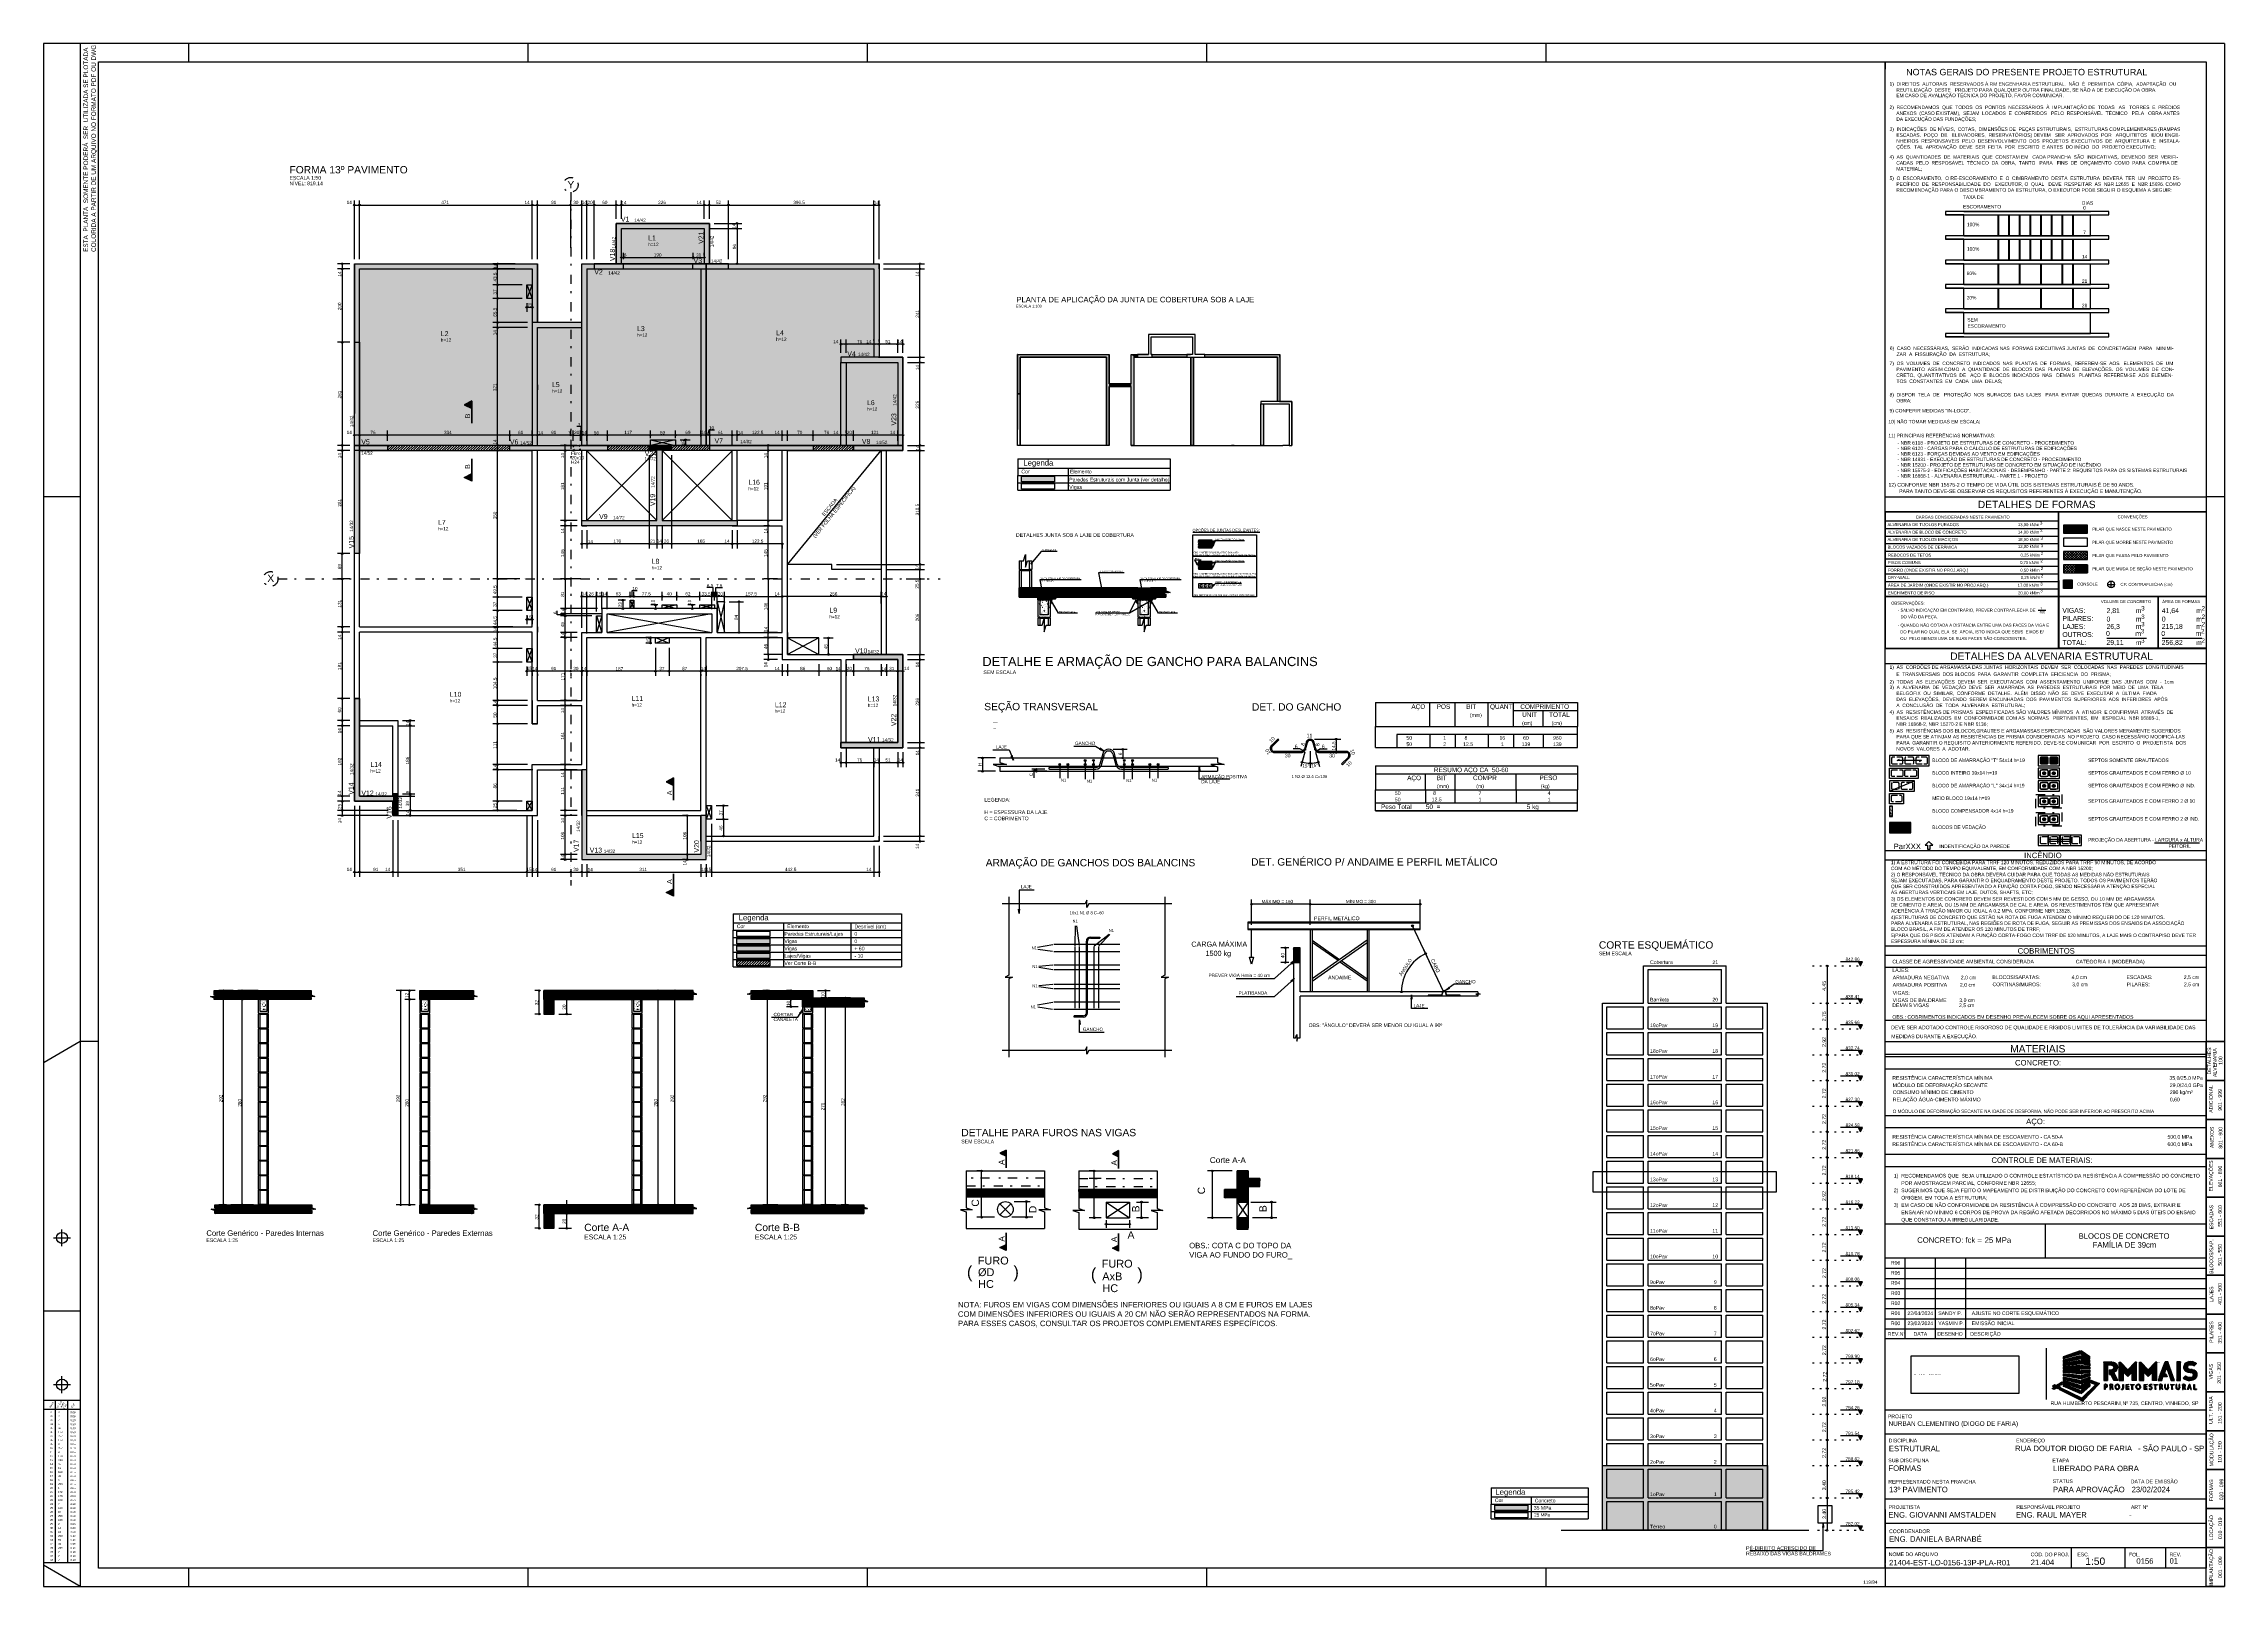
# Model space of a CAD drawing. Extents: x 0 to 119, y 0 to 84.
import ezdxf

# ---------------------------------------------------------------- set-up
doc = ezdxf.new("R2010")
doc.units = 0
doc.header["$MEASUREMENT"] = 0
for name, pattern in [('ESTILO_TQS_0002', [0.4, 0.1, -0.3]), ('ESTILO_TQS_0003', [1.5, 0.5, -0.4, 0.1, -0.5]), ('ESTILO_TQS_0005', [0.4, 0.3, -0.1])]:
    doc.linetypes.add(name, pattern=pattern)
for name, color, linetype in [('1', 3, 'CONTINUOUS'), ('10', 252, 'CONTINUOUS'), ('11', 4, 'CONTINUOUS'), ('12', 170, 'CONTINUOUS'), ('15', 12, 'CONTINUOUS'), ('17', 90, 'CONTINUOUS'), ('18', 6, 'CONTINUOUS'), ('20', 1, 'CONTINUOUS'), ('23', 100, 'CONTINUOUS'), ('24', 7, 'CONTINUOUS'), ('25', 130, 'CONTINUOUS'), ('27', 250, 'CONTINUOUS'), ('29', 9, 'CONTINUOUS'), ('3', 7, 'CONTINUOUS'), ('32', 250, 'CONTINUOUS'), ('34', 30, 'CONTINUOUS'), ('35', 255, 'CONTINUOUS'), ('37', 7, 'CONTINUOUS'), ('38', 7, 'CONTINUOUS'), ('40', 7, 'CONTINUOUS'), ('42', 7, 'CONTINUOUS'), ('47', 7, 'CONTINUOUS'), ('48', 7, 'CONTINUOUS'), ('50', 7, 'CONTINUOUS'), ('54', 7, 'CONTINUOUS'), ('6', 178, 'CONTINUOUS'), ('62', 7, 'CONTINUOUS'), ('65', 7, 'CONTINUOUS'), ('7', 232, 'CONTINUOUS'), ('9', 8, 'CONTINUOUS')]:
    doc.layers.add(name, color=color, linetype=linetype)
doc.styles.add('TQS_ARIAL', font='arial.ttf')

msp = doc.modelspace()

# ---------------------------------------------------------------- linework, layer by layer
at = {"layer": '1', "color": 3, "linetype": 'Continuous'}
for p, q in [((62.960126, 55.628734), (63.04154, 55.710149)), ((62.960126, 55.660554), (63.009721, 55.710149)), ((62.960126, 55.692374), (62.977901, 55.710149)), ((63.710126, 55.710149), (62.960126, 55.710149)), ((62.960126, 55.710149), (62.960126, 55.597649)), ((63.053277, 55.611621), (62.960126, 55.704772)), ((63.025608, 55.607471), (62.960126, 55.672952)), ((62.997938, 55.60332), (62.960126, 55.641132)), ((62.970269, 55.59917), (62.960126, 55.609313)), ((62.960126, 55.597649), (63.710126, 55.597649)), ((62.96099, 55.597778), (63.07336, 55.710149)), ((62.97179, 55.597649), (62.970269, 55.59917)), ((63.080946, 55.615772), (62.98657, 55.710149)), ((62.99268, 55.597649), (62.998425, 55.603393)), ((63.00361, 55.597649), (62.997938, 55.60332)), ((62.998425, 55.603393), (63.10518, 55.710149)), ((63.108616, 55.619922), (63.018389, 55.710149)), ((63.0245, 55.597649), (63.03586, 55.609009)), ((63.03543, 55.597649), (63.025608, 55.607471)), ((63.03586, 55.609009), (63.137, 55.710149)), ((63.136285, 55.624072), (63.050209, 55.710149)), ((63.06725, 55.597649), (63.053277, 55.611621)), ((63.05632, 55.597649), (63.073295, 55.614624)), ((63.073295, 55.614624), (63.16882, 55.710149)), ((63.09907, 55.597649), (63.080946, 55.615772)), ((63.163955, 55.628223), (63.082029, 55.710149)), ((63.088139, 55.597649), (63.11073, 55.620239)), ((63.130889, 55.597649), (63.108616, 55.619922)), ((63.11073, 55.620239), (63.200639, 55.710149)), ((63.191624, 55.632373), (63.113849, 55.710149)), ((63.119959, 55.597649), (63.148165, 55.625854)), ((63.162709, 55.597649), (63.136285, 55.624072)), ((63.219293, 55.636524), (63.145669, 55.710149)), ((63.148165, 55.625854), (63.232459, 55.710149)), ((63.151779, 55.597649), (63.1856, 55.63147)), ((63.194529, 55.597649), (63.163955, 55.628223)), ((63.246963, 55.640674), (63.177488, 55.710149)), ((63.183599, 55.597649), (63.223035, 55.637085)), ((63.1856, 55.63147), (63.264279, 55.710149)), ((63.226349, 55.597649), (63.191624, 55.632373)), ((63.274632, 55.644825), (63.209308, 55.710149)), ((63.215419, 55.597649), (63.26047, 55.6427)), ((63.258169, 55.597649), (63.219293, 55.636524)), ((63.223035, 55.637085), (63.296099, 55.710149)), ((63.302302, 55.648975), (63.241128, 55.710149)), ((63.289988, 55.597649), (63.246963, 55.640674)), ((63.247238, 55.597649), (63.297905, 55.648315)), ((63.26047, 55.6427), (63.327919, 55.710149)), ((63.329971, 55.653125), (63.272948, 55.710149)), ((63.321808, 55.597649), (63.274632, 55.644825)), ((63.279058, 55.597649), (63.33534, 55.653931)), ((63.297905, 55.648315), (63.359738, 55.710149)), ((63.353628, 55.597649), (63.302302, 55.648975)), ((63.35764, 55.657276), (63.304768, 55.710149)), ((63.310878, 55.597649), (63.372775, 55.659546)), ((63.385448, 55.597649), (63.329971, 55.653125)), ((63.33534, 55.653931), (63.391558, 55.710149)), ((63.38531, 55.661426), (63.336587, 55.710149)), ((63.342698, 55.597649), (63.410211, 55.665161)), ((63.417268, 55.597649), (63.35764, 55.657276)), ((63.412979, 55.665577), (63.368407, 55.710149)), ((63.372775, 55.659546), (63.423378, 55.710149)), ((63.374518, 55.597649), (63.447646, 55.670777)), ((63.449087, 55.597649), (63.38531, 55.661426)), ((63.440649, 55.669727), (63.400227, 55.710149)), ((63.406337, 55.597649), (63.485081, 55.676392)), ((63.410211, 55.665161), (63.455198, 55.710149)), ((63.480907, 55.597649), (63.412979, 55.665577)), ((63.468318, 55.673877), (63.432047, 55.710149)), ((63.438157, 55.597649), (63.522516, 55.682007)), ((63.512727, 55.597649), (63.440649, 55.669727)), ((63.447646, 55.670777), (63.487018, 55.710149)), ((63.495987, 55.678028), (63.463867, 55.710149)), ((63.544547, 55.597649), (63.468318, 55.673877)), ((63.469977, 55.597649), (63.559951, 55.687622)), ((63.485081, 55.676392), (63.518837, 55.710149)), ((63.523657, 55.682178), (63.495686, 55.710149)), ((63.576367, 55.597649), (63.495987, 55.678028)), ((63.501797, 55.597649), (63.597386, 55.693238)), ((63.522516, 55.682007), (63.550657, 55.710149)), ((63.608186, 55.597649), (63.523657, 55.682178)), ((63.551326, 55.686329), (63.527506, 55.710149)), ((63.533617, 55.597649), (63.634821, 55.698853)), ((63.640006, 55.597649), (63.551326, 55.686329)), ((63.578996, 55.690479), (63.559326, 55.710149)), ((63.559951, 55.687622), (63.582477, 55.710149)), ((63.565437, 55.597649), (63.672256, 55.704468)), ((63.671826, 55.597649), (63.578996, 55.690479)), ((63.606665, 55.694629), (63.591146, 55.710149)), ((63.597256, 55.597649), (63.709691, 55.710083)), ((63.597386, 55.693238), (63.614297, 55.710149)), ((63.703646, 55.597649), (63.606665, 55.694629)), ((63.634334, 55.69878), (63.622966, 55.710149)), ((63.629076, 55.597649), (63.710126, 55.678699)), ((63.710126, 55.622988), (63.634334, 55.69878)), ((63.634821, 55.698853), (63.646117, 55.710149)), ((63.662004, 55.70293), (63.654785, 55.710149)), ((63.660896, 55.597649), (63.710126, 55.646879)), ((63.710126, 55.654808), (63.662004, 55.70293)), ((63.672256, 55.704468), (63.677937, 55.710149)), ((63.689673, 55.707081), (63.686605, 55.710149)), ((63.710126, 55.686628), (63.689673, 55.707081)), ((63.692716, 55.597649), (63.710126, 55.615059)), ((63.710126, 55.597649), (63.710126, 55.710149))]:
    msp.add_line(p, q, dxfattribs=at)
at = {"layer": '10', "color": 252, "linetype": 'Continuous'}
for p, q in [((26.340822, 70.950305), (26.64102, 70.210299)), ((26.64102, 70.950305), (26.340822, 70.210299)), ((18.74102, 61.927151), (19.013079, 62.19921)), ((18.74102, 62.068572), (18.871658, 62.19921)), ((18.874501, 61.91921), (19.154501, 62.19921)), ((19.015922, 61.91921), (19.295922, 62.19921)), ((19.157343, 61.91921), (19.437343, 62.19921)), ((19.298765, 61.91921), (19.578765, 62.19921)), ((19.440186, 61.91921), (19.720186, 62.19921)), ((19.581607, 61.91921), (19.861607, 62.19921)), ((19.723029, 61.91921), (20.003029, 62.19921)), ((19.86445, 61.91921), (20.14445, 62.19921)), ((20.005872, 61.91921), (20.285872, 62.19921)), ((20.147293, 61.91921), (20.427293, 62.19921)), ((20.288714, 61.91921), (20.568714, 62.19921)), ((20.430136, 61.91921), (20.710136, 62.19921)), ((20.571557, 61.91921), (20.851557, 62.19921)), ((20.712978, 61.91921), (20.992978, 62.19921)), ((20.8544, 61.91921), (21.1344, 62.19921)), ((20.995821, 61.91921), (21.275821, 62.19921)), ((21.137242, 61.91921), (21.417242, 62.19921)), ((21.278664, 61.91921), (21.558664, 62.19921)), ((21.420085, 61.91921), (21.700085, 62.19921)), ((21.561506, 61.91921), (21.841506, 62.19921)), ((21.702928, 61.91921), (21.982928, 62.19921)), ((21.844349, 61.91921), (22.124349, 62.19921)), ((21.98577, 61.91921), (22.26577, 62.19921)), ((22.127192, 61.91921), (22.407192, 62.19921)), ((22.268613, 61.91921), (22.548613, 62.19921)), ((22.410035, 61.91921), (22.690035, 62.19921)), ((22.551456, 61.91921), (22.831456, 62.19921)), ((22.692877, 61.91921), (22.972877, 62.19921)), ((22.834299, 61.91921), (23.114299, 62.19921)), ((22.97572, 61.91921), (23.25572, 62.19921)), ((23.117141, 61.91921), (23.397141, 62.19921)), ((23.258563, 61.91921), (23.538563, 62.19921)), ((23.399984, 61.91921), (23.679984, 62.19921)), ((23.541405, 61.91921), (23.821405, 62.19921)), ((23.682827, 61.91921), (23.962827, 62.19921)), ((23.824248, 61.91921), (24.104248, 62.19921)), ((23.965669, 61.91921), (24.245669, 62.19921)), ((24.107091, 61.91921), (24.387091, 62.19921)), ((24.248512, 61.91921), (24.528512, 62.19921)), ((24.389934, 61.91921), (24.669934, 62.19921)), ((24.531355, 61.91921), (24.811355, 62.19921)), ((24.672776, 61.91921), (24.952776, 62.19921)), ((24.814198, 61.91921), (25.094198, 62.19921)), ((24.955619, 61.91921), (25.235619, 62.19921)), ((25.09704, 61.91921), (25.37704, 62.19921)), ((25.238462, 61.91921), (25.42102, 62.101769)), ((25.379883, 61.91921), (25.42102, 61.960347)), ((29.62102, 58.09933), (33.43102, 61.91933)), ((33.44102, 58.09933), (29.62102, 61.89933)), ((30.74102, 62.047757), (30.892481, 62.199218)), ((30.74102, 62.189178), (30.751052, 62.199211)), ((30.754014, 61.91933), (31.03391, 62.199226)), ((30.895436, 61.91933), (31.175339, 62.199233)), ((31.036857, 61.91933), (31.316768, 62.199241)), ((31.178278, 61.91933), (31.458196, 62.199248)), ((31.3197, 61.91933), (31.599625, 62.199255)), ((31.461121, 61.91933), (31.741054, 62.199263)), ((31.602542, 61.91933), (31.882483, 62.19927)), ((31.743964, 61.91933), (32.023911, 62.199278)), ((31.885385, 61.91933), (32.16534, 62.199285)), ((32.026806, 61.91933), (32.306769, 62.199293)), ((32.168228, 61.91933), (32.448198, 62.1993)), ((32.309649, 61.91933), (32.589627, 62.199307)), ((32.451071, 61.91933), (32.731055, 62.199315)), ((32.592492, 61.91933), (32.872484, 62.199322)), ((32.733913, 61.91933), (33.013913, 62.19933)), ((32.875335, 61.91933), (33.02102, 62.065015)), ((33.016756, 61.91933), (33.02102, 61.923594)), ((33.080422, 62.499355), (34.460412, 62.19933)), ((34.460412, 62.499355), (33.080422, 62.19935)), ((37.54102, 58.09933), (33.72102, 61.91933)), ((33.72102, 58.09933), (37.54102, 61.89933)), ((34.24102, 62.012223), (34.428137, 62.199341)), ((34.24102, 62.153645), (34.286708, 62.199333)), ((34.289548, 61.91933), (34.569567, 62.199349)), ((34.430969, 61.91933), (34.710996, 62.199357)), ((34.572391, 61.91933), (34.852425, 62.199365)), ((34.713812, 61.91933), (34.993855, 62.199373)), ((34.855234, 61.91933), (35.135284, 62.19938)), ((34.996655, 61.91933), (35.276713, 62.199388)), ((35.138076, 61.91933), (35.418143, 62.199396)), ((35.279498, 61.91933), (35.559572, 62.199404)), ((35.420919, 61.91933), (35.701001, 62.199412)), ((35.56234, 61.91933), (35.842431, 62.19942)), ((35.703762, 61.91933), (35.98386, 62.199428)), ((35.845183, 61.91933), (36.125289, 62.199436)), ((35.986604, 61.91933), (36.266719, 62.199444)), ((36.128026, 61.91933), (36.321246, 62.11255)), ((36.269447, 61.91933), (36.321246, 61.971129)), ((40.551064, 55.709448), (45.671064, 61.91933)), ((41.951064, 61.944093), (42.206357, 62.199386)), ((41.951064, 62.085514), (42.064936, 62.199386)), ((42.067724, 61.919332), (42.347779, 62.199386)), ((42.209146, 61.919332), (42.4892, 62.199386)), ((42.350567, 61.919332), (42.630621, 62.199386)), ((42.491989, 61.919332), (42.772043, 62.199386)), ((42.63341, 61.919332), (42.913464, 62.199386)), ((42.774831, 61.919332), (43.054885, 62.199386)), ((42.916253, 61.919332), (43.196307, 62.199386)), ((43.057674, 61.919332), (43.337728, 62.199386)), ((43.199095, 61.919332), (43.479149, 62.199386)), ((43.340517, 61.919332), (43.620571, 62.199386)), ((43.481938, 61.919332), (43.761992, 62.199386)), ((43.623359, 61.919332), (43.903413, 62.199386)), ((43.764781, 61.919332), (44.044835, 62.199386)), ((43.906202, 61.919332), (44.151064, 62.164194)), ((44.047623, 61.919332), (44.151064, 62.022773)), ((53.309571, 55.429142), (53.759571, 55.429142)), ((53.309571, 55.379142), (53.759571, 55.379142)), ((26.641006, 53.93005), (26.341006, 53.19005)), ((26.341006, 53.93005), (26.641006, 53.19005)), ((31.981386, 53.75966), (32.181386, 53.29966)), ((32.181386, 53.75966), (31.981386, 53.29966)), ((36.72102, 53.67933), (37.12102, 51.99933)), ((37.12102, 53.67933), (36.72102, 51.99933)), ((54.203526, 53.871584), (54.203526, 53.871584)), ((54.203526, 53.871109), (54.203526, 53.871109)), ((54.203526, 53.871109), (54.203526, 53.871109)), ((54.203526, 53.871109), (54.203526, 53.871109)), ((54.203526, 53.870063), (54.204828, 53.871016)), ((54.203526, 53.869567), (54.203526, 53.869567)), ((54.203526, 53.869567), (54.203526, 53.869567)), ((54.203526, 53.85942), (54.203526, 53.85942)), ((54.203526, 53.857393), (54.203526, 53.857393)), ((54.203526, 53.857393), (54.203526, 53.857393)), ((54.203526, 53.857393), (54.203526, 53.857393)), ((54.203526, 53.846154), (54.203526, 53.846154)), ((54.203526, 53.846154), (54.203526, 53.846154)), ((54.203526, 53.843678), (54.203526, 53.843678)), ((54.203526, 53.843678), (54.203526, 53.843678)), ((54.203526, 53.8404), (54.203526, 53.8404)), ((54.203526, 53.834032), (54.203526, 53.834032)), ((54.203526, 53.830123), (54.203526, 53.830123)), ((54.203526, 53.830123), (54.203526, 53.830123)), ((54.203526, 53.829963), (54.203526, 53.829963)), ((54.203526, 53.829963), (54.203526, 53.829963)), ((54.203526, 53.822742), (54.203526, 53.822742)), ((54.203526, 53.822742), (54.203526, 53.822742)), ((54.203526, 53.822742), (54.203526, 53.822742)), ((54.203526, 53.822515), (54.203526, 53.822515)), ((54.203526, 53.822515), (54.203526, 53.822515)), ((54.203526, 53.816248), (54.203526, 53.816248)), ((54.203526, 53.816248), (54.203526, 53.816248)), ((54.203526, 53.816248), (54.203526, 53.816248)), ((54.203526, 53.802533), (54.203526, 53.802533)), ((54.203526, 53.802533), (54.203526, 53.802533)), ((54.203526, 53.802533), (54.203526, 53.802533)), ((54.203526, 53.801557), (54.203526, 53.801557)), ((54.203526, 53.800826), (54.203526, 53.800826)), ((54.203526, 53.800826), (54.203526, 53.800826)), ((54.203526, 53.800826), (54.203526, 53.800826)), ((54.203526, 53.79933), (54.203526, 53.79933)), ((54.203526, 53.79933), (54.203526, 53.79933)), ((54.203526, 53.79933), (54.203526, 53.79933)), ((54.203526, 53.79648), (54.203526, 53.79648)), ((54.203526, 53.792281), (54.203526, 53.792281)), ((54.203526, 53.788818), (54.203526, 53.788818)), ((54.203526, 53.788818), (54.203526, 53.788818)), ((54.205084, 53.834354), (54.205091, 53.834403)), ((54.20679, 53.872451), (54.20679, 53.872451)), ((54.206893, 53.872238), (54.206893, 53.872238)), ((54.207062, 53.871893), (54.207062, 53.871893)), ((54.207062, 53.871893), (54.207062, 53.871893)), ((54.207062, 53.871893), (54.207062, 53.871893)), ((54.208099, 53.869766), (54.208099, 53.869766)), ((54.208099, 53.869766), (54.208099, 53.869766)), ((54.209368, 53.779142), (54.209368, 53.779142)), ((54.209368, 53.779142), (54.209368, 53.779142)), ((54.209396, 53.867108), (54.209396, 53.867108)), ((54.209396, 53.867108), (54.209396, 53.867108)), ((54.209396, 53.867108), (54.209396, 53.867108)), ((54.209407, 53.867085), (54.209407, 53.867085)), ((54.209408, 53.867195), (54.209414, 53.867245)), ((54.2105, 53.846459), (54.21055, 53.846461)), ((54.210748, 53.798341), (54.213046, 53.80027)), ((54.210761, 53.779142), (54.210761, 53.779142)), ((54.210963, 53.810518), (54.210994, 53.810558)), ((54.213056, 53.799746), (54.213106, 53.799748)), ((54.2131, 53.859516), (54.2131, 53.859516)), ((54.2131, 53.859516), (54.2131, 53.859516)), ((54.2131, 53.859516), (54.2131, 53.859516)), ((54.213982, 53.873047), (54.214012, 53.873087)), ((54.214299, 53.873497), (54.214348, 53.873508)), ((54.21471, 53.846158), (54.214759, 53.846169)), ((54.214822, 53.809989), (54.214829, 53.810039)), ((54.215365, 53.818873), (54.215414, 53.818884)), ((54.215776, 53.791534), (54.215825, 53.791545)), ((54.216935, 53.851653), (54.216935, 53.851653)), ((54.218144, 53.849175), (54.218144, 53.849175)), ((54.218144, 53.849175), (54.218144, 53.849175)), ((54.218324, 53.849409), (54.218355, 53.849449)), ((54.219137, 53.847139), (54.219137, 53.847139)), ((54.219137, 53.847139), (54.219137, 53.847139)), ((54.219137, 53.847139), (54.219137, 53.847139)), ((54.219195, 53.843203), (54.219201, 53.843252)), ((54.219282, 53.846842), (54.219282, 53.846842)), ((54.219282, 53.846842), (54.219282, 53.846842)), ((54.219282, 53.846842), (54.219282, 53.846842)), ((54.219591, 53.84621), (54.219591, 53.84621)), ((54.219591, 53.84621), (54.219591, 53.84621)), ((54.219591, 53.84621), (54.219591, 53.84621)), ((54.219763, 53.799636), (54.222707, 53.800209)), ((54.221504, 53.814708), (54.225136, 53.817364)), ((54.221746, 53.779142), (54.221746, 53.779142)), ((54.221746, 53.779142), (54.221746, 53.779142)), ((54.222437, 53.856269), (54.224735, 53.858197)), ((54.22259, 53.825672), (54.222621, 53.825711)), ((54.222731, 53.837765), (54.223625, 53.837939)), ((54.223519, 53.876044), (54.223525, 53.876094)), ((54.223625, 53.837939), (54.225676, 53.838338)), ((54.223707, 53.779142), (54.223707, 53.779142)), ((54.223707, 53.779142), (54.223707, 53.779142)), ((54.223707, 53.779142), (54.223707, 53.779142)), ((54.224678, 53.786517), (54.224684, 53.786567)), ((54.225175, 53.834763), (54.225175, 53.834763)), ((54.225175, 53.834763), (54.225175, 53.834763)), ((54.225699, 53.875894), (54.228644, 53.876466)), ((54.22601, 53.859425), (54.22604, 53.859465)), ((54.226502, 53.876202), (54.226551, 53.876213)), ((54.226882, 53.831264), (54.226882, 53.831264)), ((54.226882, 53.831264), (54.226882, 53.831264)), ((54.226933, 53.802033), (54.226963, 53.802073)), ((54.227568, 53.821578), (54.227617, 53.821589)), ((54.227579, 53.870617), (54.227629, 53.870619)), ((54.228933, 53.818838), (54.22894, 53.818888)), ((54.22929, 53.800455), (54.22934, 53.800457)), ((54.229785, 53.825312), (54.229785, 53.825312)), ((54.229785, 53.825312), (54.229785, 53.825312)), ((54.230135, 53.823904), (54.230185, 53.823906)), ((54.230465, 53.823918), (54.230465, 53.823918)), ((54.231212, 53.822386), (54.231212, 53.822386)), ((54.231212, 53.822386), (54.231212, 53.822386)), ((54.23142, 53.821961), (54.23142, 53.821961)), ((54.231848, 53.779142), (54.231848, 53.779142)), ((54.231848, 53.779142), (54.231848, 53.779142)), ((54.233306, 53.852052), (54.233312, 53.852101)), ((54.233592, 53.817509), (54.233592, 53.817509)), ((54.234618, 53.812049), (54.234649, 53.812089)), ((54.235619, 53.813353), (54.235619, 53.813353)), ((54.236653, 53.779142), (54.236653, 53.779142)), ((54.236653, 53.779142), (54.236653, 53.779142)), ((54.236653, 53.779142), (54.236653, 53.779142)), ((54.23725, 53.81001), (54.23725, 53.81001)), ((54.23725, 53.81001), (54.23725, 53.81001)), ((54.23725, 53.81001), (54.23725, 53.81001)), ((54.237637, 53.874578), (54.237668, 53.874618)), ((54.238326, 53.821482), (54.240624, 53.82341)), ((54.238789, 53.795366), (54.238795, 53.795416)), ((54.239766, 53.865428), (54.239815, 53.865439)), ((54.23998, 53.804414), (54.23998, 53.804414)), ((54.240177, 53.838089), (54.240226, 53.838099)), ((54.240357, 53.80364), (54.240357, 53.80364)), ((54.240832, 53.810804), (54.240881, 53.810815)), ((54.241243, 53.783465), (54.241292, 53.783475)), ((54.241648, 53.800994), (54.241648, 53.800994)), ((54.241648, 53.800994), (54.241648, 53.800994)), ((54.241979, 53.85094), (54.24201, 53.85098)), ((54.243044, 53.827687), (54.24305, 53.827737)), ((54.243288, 53.797633), (54.243288, 53.797633)), ((54.243288, 53.797633), (54.243288, 53.797633)), ((54.243288, 53.797633), (54.243288, 53.797633)), ((54.244356, 53.795443), (54.244356, 53.795443)), ((54.244356, 53.795443), (54.244356, 53.795443)), ((54.245214, 53.779142), (54.245214, 53.779142)), ((54.246246, 53.827202), (54.246276, 53.827242)), ((54.24637, 53.824613), (54.24642, 53.824615)), ((54.247215, 53.848062), (54.247265, 53.848064)), ((54.247416, 53.860901), (54.247423, 53.86095)), ((54.249325, 53.785256), (54.249325, 53.785256)), ((54.249325, 53.785256), (54.249325, 53.785256)), ((54.249325, 53.785256), (54.249325, 53.785256)), ((54.249598, 53.779142), (54.249598, 53.779142)), ((54.249598, 53.779142), (54.249598, 53.779142)), ((54.249598, 53.779142), (54.249598, 53.779142)), ((54.249665, 53.860956), (54.249696, 53.860996)), ((54.250174, 53.783516), (54.250174, 53.783516)), ((54.250174, 53.783516), (54.250174, 53.783516)), ((54.250174, 53.783516), (54.250174, 53.783516)), ((54.250248, 53.783365), (54.250248, 53.783365)), ((54.250588, 53.803564), (54.250618, 53.803604)), ((54.25197, 53.868133), (54.252018, 53.868144)), ((54.328526, 53.779142), (54.778526, 53.779142)), ((54.854743, 53.871584), (54.854743, 53.871584)), ((54.854743, 53.871109), (54.854743, 53.871109)), ((54.854743, 53.871109), (54.854743, 53.871109)), ((54.854743, 53.871109), (54.854743, 53.871109)), ((54.854743, 53.870063), (54.856046, 53.871016)), ((54.854743, 53.869567), (54.854743, 53.869567)), ((54.854743, 53.869567), (54.854743, 53.869567)), ((54.854743, 53.85942), (54.854743, 53.85942)), ((54.854743, 53.857393), (54.854743, 53.857393)), ((54.854743, 53.857393), (54.854743, 53.857393)), ((54.854743, 53.857393), (54.854743, 53.857393)), ((54.854743, 53.846154), (54.854743, 53.846154)), ((54.854743, 53.846154), (54.854743, 53.846154)), ((54.854743, 53.843678), (54.854743, 53.843678)), ((54.854743, 53.843678), (54.854743, 53.843678)), ((54.854743, 53.8404), (54.854743, 53.8404)), ((54.854743, 53.834032), (54.854743, 53.834032)), ((54.854743, 53.830123), (54.854743, 53.830123)), ((54.854743, 53.830123), (54.854743, 53.830123)), ((54.854743, 53.829963), (54.854743, 53.829963)), ((54.854743, 53.829963), (54.854743, 53.829963)), ((54.854743, 53.822742), (54.854743, 53.822742)), ((54.854743, 53.822742), (54.854743, 53.822742)), ((54.854743, 53.822742), (54.854743, 53.822742)), ((54.854743, 53.822515), (54.854743, 53.822515)), ((54.854743, 53.822515), (54.854743, 53.822515)), ((54.854743, 53.816248), (54.854743, 53.816248)), ((54.854743, 53.816248), (54.854743, 53.816248)), ((54.854743, 53.816248), (54.854743, 53.816248)), ((54.854743, 53.802533), (54.854743, 53.802533)), ((54.854743, 53.802533), (54.854743, 53.802533)), ((54.854743, 53.802533), (54.854743, 53.802533)), ((54.854743, 53.801557), (54.854743, 53.801557)), ((54.854743, 53.800826), (54.854743, 53.800826)), ((54.854743, 53.800826), (54.854743, 53.800826)), ((54.854743, 53.800826), (54.854743, 53.800826)), ((54.854743, 53.79933), (54.854743, 53.79933)), ((54.854743, 53.79933), (54.854743, 53.79933)), ((54.854743, 53.79933), (54.854743, 53.79933)), ((54.854743, 53.79648), (54.854743, 53.79648)), ((54.854743, 53.792281), (54.854743, 53.792281)), ((54.854743, 53.788818), (54.854743, 53.788818)), ((54.854743, 53.788818), (54.854743, 53.788818)), ((54.856302, 53.834354), (54.856308, 53.834403)), ((54.858008, 53.872451), (54.858008, 53.872451)), ((54.858111, 53.872238), (54.858111, 53.872238)), ((54.85828, 53.871893), (54.85828, 53.871893)), ((54.85828, 53.871893), (54.85828, 53.871893)), ((54.85828, 53.871893), (54.85828, 53.871893)), ((54.859317, 53.869766), (54.859317, 53.869766)), ((54.859317, 53.869766), (54.859317, 53.869766)), ((54.860585, 53.779142), (54.860585, 53.779142)), ((54.860585, 53.779142), (54.860585, 53.779142)), ((54.860614, 53.867108), (54.860614, 53.867108)), ((54.860614, 53.867108), (54.860614, 53.867108)), ((54.860614, 53.867108), (54.860614, 53.867108)), ((54.860625, 53.867085), (54.860625, 53.867085)), ((54.860626, 53.867195), (54.860632, 53.867245)), ((54.861717, 53.846459), (54.861767, 53.846461)), ((54.861966, 53.798341), (54.864264, 53.80027)), ((54.861979, 53.779142), (54.861979, 53.779142)), ((54.862181, 53.810518), (54.862211, 53.810558)), ((54.864273, 53.799746), (54.864323, 53.799748)), ((54.864317, 53.859516), (54.864317, 53.859516)), ((54.864317, 53.859516), (54.864317, 53.859516)), ((54.864317, 53.859516), (54.864317, 53.859516)), ((54.8652, 53.873047), (54.86523, 53.873087)), ((54.865516, 53.873497), (54.865565, 53.873508)), ((54.865927, 53.846158), (54.865976, 53.846169)), ((54.86604, 53.809989), (54.866047, 53.810039)), ((54.866583, 53.818873), (54.866631, 53.818884)), ((54.866994, 53.791534), (54.867042, 53.791545)), ((54.868153, 53.851653), (54.868153, 53.851653)), ((54.869362, 53.849175), (54.869362, 53.849175)), ((54.869362, 53.849175), (54.869362, 53.849175)), ((54.869542, 53.849409), (54.869572, 53.849449)), ((54.870355, 53.847139), (54.870355, 53.847139)), ((54.870355, 53.847139), (54.870355, 53.847139)), ((54.870355, 53.847139), (54.870355, 53.847139)), ((54.870413, 53.843203), (54.870419, 53.843252)), ((54.8705, 53.846842), (54.8705, 53.846842)), ((54.8705, 53.846842), (54.8705, 53.846842)), ((54.8705, 53.846842), (54.8705, 53.846842)), ((54.870809, 53.84621), (54.870809, 53.84621)), ((54.870809, 53.84621), (54.870809, 53.84621)), ((54.870809, 53.84621), (54.870809, 53.84621)), ((54.87098, 53.799636), (54.873925, 53.800209)), ((54.872722, 53.814708), (54.876354, 53.817364)), ((54.872963, 53.779142), (54.872963, 53.779142)), ((54.872963, 53.779142), (54.872963, 53.779142)), ((54.873654, 53.856269), (54.875952, 53.858197)), ((54.873808, 53.825672), (54.873839, 53.825711)), ((54.873949, 53.837765), (54.874843, 53.837939)), ((54.874736, 53.876044), (54.874743, 53.876094)), ((54.874843, 53.837939), (54.876893, 53.838338)), ((54.874925, 53.779142), (54.874925, 53.779142)), ((54.874925, 53.779142), (54.874925, 53.779142)), ((54.874925, 53.779142), (54.874925, 53.779142)), ((54.875896, 53.786517), (54.875902, 53.786567)), ((54.876393, 53.834763), (54.876393, 53.834763)), ((54.876393, 53.834763), (54.876393, 53.834763)), ((54.876917, 53.875894), (54.879862, 53.876466)), ((54.877228, 53.859425), (54.877258, 53.859465)), ((54.87772, 53.876202), (54.877769, 53.876213)), ((54.878099, 53.831264), (54.878099, 53.831264)), ((54.878099, 53.831264), (54.878099, 53.831264)), ((54.87815, 53.802033), (54.878181, 53.802073)), ((54.878786, 53.821578), (54.878835, 53.821589)), ((54.878797, 53.870617), (54.878847, 53.870619)), ((54.880151, 53.818838), (54.880157, 53.818888)), ((54.880508, 53.800455), (54.880558, 53.800457)), ((54.881003, 53.825312), (54.881003, 53.825312)), ((54.881003, 53.825312), (54.881003, 53.825312)), ((54.881353, 53.823904), (54.881403, 53.823906)), ((54.881683, 53.823918), (54.881683, 53.823918)), ((54.88243, 53.822386), (54.88243, 53.822386)), ((54.88243, 53.822386), (54.88243, 53.822386)), ((54.882638, 53.821961), (54.882638, 53.821961)), ((54.883066, 53.779142), (54.883066, 53.779142)), ((54.883066, 53.779142), (54.883066, 53.779142)), ((54.884523, 53.852052), (54.88453, 53.852101)), ((54.884809, 53.817509), (54.884809, 53.817509)), ((54.885836, 53.812049), (54.885867, 53.812089)), ((54.886837, 53.813353), (54.886837, 53.813353)), ((54.88787, 53.779142), (54.88787, 53.779142)), ((54.88787, 53.779142), (54.88787, 53.779142)), ((54.88787, 53.779142), (54.88787, 53.779142)), ((54.888468, 53.81001), (54.888468, 53.81001)), ((54.888468, 53.81001), (54.888468, 53.81001)), ((54.888468, 53.81001), (54.888468, 53.81001)), ((54.888855, 53.874578), (54.888885, 53.874618)), ((54.889543, 53.821482), (54.891842, 53.82341)), ((54.890006, 53.795366), (54.890013, 53.795416)), ((54.890984, 53.865428), (54.891032, 53.865439)), ((54.891197, 53.804414), (54.891197, 53.804414)), ((54.891395, 53.838089), (54.891443, 53.838099)), ((54.891575, 53.80364), (54.891575, 53.80364)), ((54.89205, 53.810804), (54.892099, 53.810815)), ((54.892461, 53.783465), (54.89251, 53.783475)), ((54.892866, 53.800994), (54.892866, 53.800994)), ((54.892866, 53.800994), (54.892866, 53.800994)), ((54.893197, 53.85094), (54.893228, 53.85098)), ((54.894261, 53.827687), (54.894268, 53.827737)), ((54.894505, 53.797633), (54.894505, 53.797633)), ((54.894505, 53.797633), (54.894505, 53.797633)), ((54.894505, 53.797633), (54.894505, 53.797633)), ((54.895574, 53.795443), (54.895574, 53.795443)), ((54.895574, 53.795443), (54.895574, 53.795443)), ((54.896432, 53.779142), (54.896432, 53.779142)), ((54.897463, 53.827202), (54.897494, 53.827242)), ((54.897587, 53.824613), (54.897637, 53.824615)), ((54.898432, 53.848062), (54.898482, 53.848064)), ((54.898634, 53.860901), (54.898641, 53.86095)), ((54.900543, 53.785256), (54.900543, 53.785256)), ((54.900543, 53.785256), (54.900543, 53.785256)), ((54.900543, 53.785256), (54.900543, 53.785256)), ((54.900816, 53.779142), (54.900816, 53.779142)), ((54.900816, 53.779142), (54.900816, 53.779142)), ((54.900816, 53.779142), (54.900816, 53.779142)), ((54.900883, 53.860956), (54.900913, 53.860996)), ((54.901392, 53.783516), (54.901392, 53.783516)), ((54.901392, 53.783516), (54.901392, 53.783516)), ((54.901392, 53.783516), (54.901392, 53.783516)), ((54.901465, 53.783365), (54.901465, 53.783365)), ((54.901806, 53.803564), (54.901836, 53.803604)), ((54.903187, 53.868133), (54.903236, 53.868144)), ((59.65396, 53.871584), (59.65396, 53.871584)), ((59.65396, 53.871109), (59.65396, 53.871109)), ((59.65396, 53.871109), (59.65396, 53.871109)), ((59.65396, 53.871109), (59.65396, 53.871109)), ((59.65396, 53.870063), (59.655262, 53.871016)), ((59.65396, 53.869567), (59.65396, 53.869567)), ((59.65396, 53.869567), (59.65396, 53.869567)), ((59.65396, 53.85942), (59.65396, 53.85942)), ((59.65396, 53.857393), (59.65396, 53.857393)), ((59.65396, 53.857393), (59.65396, 53.857393)), ((59.65396, 53.857393), (59.65396, 53.857393)), ((59.65396, 53.846154), (59.65396, 53.846154)), ((59.65396, 53.846154), (59.65396, 53.846154)), ((59.65396, 53.843678), (59.65396, 53.843678)), ((59.65396, 53.843678), (59.65396, 53.843678)), ((59.65396, 53.8404), (59.65396, 53.8404)), ((59.65396, 53.834032), (59.65396, 53.834032)), ((59.65396, 53.830123), (59.65396, 53.830123)), ((59.65396, 53.830123), (59.65396, 53.830123)), ((59.65396, 53.829963), (59.65396, 53.829963)), ((59.65396, 53.829963), (59.65396, 53.829963)), ((59.65396, 53.822742), (59.65396, 53.822742)), ((59.65396, 53.822742), (59.65396, 53.822742)), ((59.65396, 53.822742), (59.65396, 53.822742)), ((59.65396, 53.822515), (59.65396, 53.822515)), ((59.65396, 53.822515), (59.65396, 53.822515)), ((59.65396, 53.816248), (59.65396, 53.816248)), ((59.65396, 53.816248), (59.65396, 53.816248)), ((59.65396, 53.816248), (59.65396, 53.816248)), ((59.65396, 53.802533), (59.65396, 53.802533)), ((59.65396, 53.802533), (59.65396, 53.802533)), ((59.65396, 53.802533), (59.65396, 53.802533)), ((59.65396, 53.801557), (59.65396, 53.801557)), ((59.65396, 53.800826), (59.65396, 53.800826)), ((59.65396, 53.800826), (59.65396, 53.800826)), ((59.65396, 53.800826), (59.65396, 53.800826)), ((59.65396, 53.79933), (59.65396, 53.79933)), ((59.65396, 53.79933), (59.65396, 53.79933)), ((59.65396, 53.79933), (59.65396, 53.79933)), ((59.65396, 53.79648), (59.65396, 53.79648)), ((59.65396, 53.792281), (59.65396, 53.792281)), ((59.65396, 53.788818), (59.65396, 53.788818)), ((59.65396, 53.788818), (59.65396, 53.788818)), ((59.655518, 53.834354), (59.655525, 53.834403)), ((59.657224, 53.872451), (59.657224, 53.872451)), ((59.657328, 53.872238), (59.657328, 53.872238)), ((59.657496, 53.871893), (59.657496, 53.871893)), ((59.657496, 53.871893), (59.657496, 53.871893)), ((59.657496, 53.871893), (59.657496, 53.871893)), ((59.658534, 53.869766), (59.658534, 53.869766)), ((59.658534, 53.869766), (59.658534, 53.869766)), ((59.659802, 53.779142), (59.659802, 53.779142)), ((59.659802, 53.779142), (59.659802, 53.779142)), ((59.659831, 53.867108), (59.659831, 53.867108)), ((59.659831, 53.867108), (59.659831, 53.867108)), ((59.659831, 53.867108), (59.659831, 53.867108)), ((59.659841, 53.867085), (59.659841, 53.867085)), ((59.659842, 53.867195), (59.659849, 53.867245)), ((59.660934, 53.846459), (59.660984, 53.846461)), ((59.661182, 53.798341), (59.66348, 53.80027)), ((59.661195, 53.779142), (59.661195, 53.779142)), ((59.661397, 53.810518), (59.661428, 53.810558)), ((59.66349, 53.799746), (59.66354, 53.799748)), ((59.663534, 53.859516), (59.663534, 53.859516)), ((59.663534, 53.859516), (59.663534, 53.859516)), ((59.663534, 53.859516), (59.663534, 53.859516)), ((59.664416, 53.873047), (59.664447, 53.873087)), ((59.664733, 53.873497), (59.664782, 53.873508)), ((59.665144, 53.846158), (59.665193, 53.846169)), ((59.665257, 53.809989), (59.665263, 53.810039)), ((59.665799, 53.818873), (59.665848, 53.818884)), ((59.66621, 53.791534), (59.666259, 53.791545)), ((59.66737, 53.851653), (59.66737, 53.851653)), ((59.668579, 53.849175), (59.668579, 53.849175)), ((59.668579, 53.849175), (59.668579, 53.849175)), ((59.668758, 53.849409), (59.668789, 53.849449)), ((59.669571, 53.847139), (59.669571, 53.847139)), ((59.669571, 53.847139), (59.669571, 53.847139)), ((59.669571, 53.847139), (59.669571, 53.847139)), ((59.669629, 53.843203), (59.669636, 53.843252)), ((59.669716, 53.846842), (59.669716, 53.846842)), ((59.669716, 53.846842), (59.669716, 53.846842)), ((59.669716, 53.846842), (59.669716, 53.846842)), ((59.670025, 53.84621), (59.670025, 53.84621)), ((59.670025, 53.84621), (59.670025, 53.84621)), ((59.670025, 53.84621), (59.670025, 53.84621)), ((59.670197, 53.799636), (59.673142, 53.800209)), ((59.671938, 53.814708), (59.67557, 53.817364)), ((59.67218, 53.779142), (59.67218, 53.779142)), ((59.67218, 53.779142), (59.67218, 53.779142)), ((59.672871, 53.856269), (59.675169, 53.858197)), ((59.673025, 53.825672), (59.673055, 53.825711)), ((59.673165, 53.837765), (59.67406, 53.837939)), ((59.673953, 53.876044), (59.673959, 53.876094)), ((59.67406, 53.837939), (59.67611, 53.838338)), ((59.674141, 53.779142), (59.674141, 53.779142)), ((59.674141, 53.779142), (59.674141, 53.779142)), ((59.674141, 53.779142), (59.674141, 53.779142)), ((59.675112, 53.786517), (59.675119, 53.786567)), ((59.675609, 53.834763), (59.675609, 53.834763)), ((59.675609, 53.834763), (59.675609, 53.834763)), ((59.676133, 53.875894), (59.679078, 53.876466)), ((59.676444, 53.859425), (59.676475, 53.859465)), ((59.676937, 53.876202), (59.676986, 53.876213)), ((59.677316, 53.831264), (59.677316, 53.831264)), ((59.677316, 53.831264), (59.677316, 53.831264)), ((59.677367, 53.802033), (59.677397, 53.802073)), ((59.678003, 53.821578), (59.678052, 53.821589)), ((59.678013, 53.870617), (59.678063, 53.870619)), ((59.679367, 53.818838), (59.679374, 53.818888)), ((59.679725, 53.800455), (59.679774, 53.800457)), ((59.68022, 53.825312), (59.68022, 53.825312)), ((59.68022, 53.825312), (59.68022, 53.825312)), ((59.680569, 53.823904), (59.680619, 53.823906)), ((59.680899, 53.823918), (59.680899, 53.823918)), ((59.681647, 53.822386), (59.681647, 53.822386)), ((59.681647, 53.822386), (59.681647, 53.822386)), ((59.681854, 53.821961), (59.681854, 53.821961)), ((59.682283, 53.779142), (59.682283, 53.779142)), ((59.682283, 53.779142), (59.682283, 53.779142)), ((59.68374, 53.852052), (59.683746, 53.852101)), ((59.684026, 53.817509), (59.684026, 53.817509)), ((59.685053, 53.812049), (59.685083, 53.812089)), ((59.686053, 53.813353), (59.686053, 53.813353)), ((59.687087, 53.779142), (59.687087, 53.779142)), ((59.687087, 53.779142), (59.687087, 53.779142)), ((59.687087, 53.779142), (59.687087, 53.779142)), ((59.687684, 53.81001), (59.687684, 53.81001)), ((59.687684, 53.81001), (59.687684, 53.81001)), ((59.687684, 53.81001), (59.687684, 53.81001)), ((59.688071, 53.874578), (59.688102, 53.874618)), ((59.68876, 53.821482), (59.691058, 53.82341)), ((59.689223, 53.795366), (59.689229, 53.795416)), ((59.6902, 53.865428), (59.690249, 53.865439)), ((59.690414, 53.804414), (59.690414, 53.804414)), ((59.690611, 53.838089), (59.69066, 53.838099)), ((59.690792, 53.80364), (59.690792, 53.80364)), ((59.691266, 53.810804), (59.691315, 53.810815)), ((59.691677, 53.783465), (59.691726, 53.783475)), ((59.692082, 53.800994), (59.692082, 53.800994)), ((59.692082, 53.800994), (59.692082, 53.800994)), ((59.692414, 53.85094), (59.692444, 53.85098)), ((59.693478, 53.827687), (59.693485, 53.827737)), ((59.693722, 53.797633), (59.693722, 53.797633)), ((59.693722, 53.797633), (59.693722, 53.797633)), ((59.693722, 53.797633), (59.693722, 53.797633)), ((59.69479, 53.795443), (59.69479, 53.795443)), ((59.69479, 53.795443), (59.69479, 53.795443)), ((59.695649, 53.779142), (59.695649, 53.779142)), ((59.69668, 53.827202), (59.69671, 53.827242)), ((59.696804, 53.824613), (59.696854, 53.824615)), ((59.697649, 53.848062), (59.697699, 53.848064)), ((59.697851, 53.860901), (59.697857, 53.86095)), ((59.699759, 53.785256), (59.699759, 53.785256)), ((59.699759, 53.785256), (59.699759, 53.785256)), ((59.699759, 53.785256), (59.699759, 53.785256)), ((59.700033, 53.779142), (59.700033, 53.779142)), ((59.700033, 53.779142), (59.700033, 53.779142)), ((59.700033, 53.779142), (59.700033, 53.779142)), ((59.700099, 53.860956), (59.70013, 53.860996)), ((59.700609, 53.783516), (59.700609, 53.783516)), ((59.700609, 53.783516), (59.700609, 53.783516)), ((59.700609, 53.783516), (59.700609, 53.783516)), ((59.700682, 53.783365), (59.700682, 53.783365)), ((59.701022, 53.803564), (59.701053, 53.803604)), ((59.702404, 53.868133), (59.702453, 53.868144)), ((59.77896, 53.779142), (60.22896, 53.779142)), ((60.305178, 53.871584), (60.305178, 53.871584)), ((60.305178, 53.871109), (60.305178, 53.871109)), ((60.305178, 53.871109), (60.305178, 53.871109)), ((60.305178, 53.871109), (60.305178, 53.871109)), ((60.305178, 53.870063), (60.30648, 53.871016)), ((60.305178, 53.869567), (60.305178, 53.869567)), ((60.305178, 53.869567), (60.305178, 53.869567)), ((60.305178, 53.85942), (60.305178, 53.85942)), ((60.305178, 53.857393), (60.305178, 53.857393)), ((60.305178, 53.857393), (60.305178, 53.857393)), ((60.305178, 53.857393), (60.305178, 53.857393)), ((60.305178, 53.846154), (60.305178, 53.846154)), ((60.305178, 53.846154), (60.305178, 53.846154)), ((60.305178, 53.843678), (60.305178, 53.843678)), ((60.305178, 53.843678), (60.305178, 53.843678)), ((60.305178, 53.8404), (60.305178, 53.8404)), ((60.305178, 53.834032), (60.305178, 53.834032)), ((60.305178, 53.830123), (60.305178, 53.830123)), ((60.305178, 53.830123), (60.305178, 53.830123)), ((60.305178, 53.829963), (60.305178, 53.829963)), ((60.305178, 53.829963), (60.305178, 53.829963)), ((60.305178, 53.822742), (60.305178, 53.822742)), ((60.305178, 53.822742), (60.305178, 53.822742)), ((60.305178, 53.822742), (60.305178, 53.822742)), ((60.305178, 53.822515), (60.305178, 53.822515)), ((60.305178, 53.822515), (60.305178, 53.822515)), ((60.305178, 53.816248), (60.305178, 53.816248)), ((60.305178, 53.816248), (60.305178, 53.816248)), ((60.305178, 53.816248), (60.305178, 53.816248)), ((60.305178, 53.802533), (60.305178, 53.802533)), ((60.305178, 53.802533), (60.305178, 53.802533)), ((60.305178, 53.802533), (60.305178, 53.802533)), ((60.305178, 53.801557), (60.305178, 53.801557)), ((60.305178, 53.800826), (60.305178, 53.800826)), ((60.305178, 53.800826), (60.305178, 53.800826)), ((60.305178, 53.800826), (60.305178, 53.800826)), ((60.305178, 53.79933), (60.305178, 53.79933)), ((60.305178, 53.79933), (60.305178, 53.79933)), ((60.305178, 53.79933), (60.305178, 53.79933)), ((60.305178, 53.79648), (60.305178, 53.79648)), ((60.305178, 53.792281), (60.305178, 53.792281)), ((60.305178, 53.788818), (60.305178, 53.788818)), ((60.305178, 53.788818), (60.305178, 53.788818)), ((60.306736, 53.834354), (60.306743, 53.834403)), ((60.308442, 53.872451), (60.308442, 53.872451)), ((60.308545, 53.872238), (60.308545, 53.872238)), ((60.308714, 53.871893), (60.308714, 53.871893)), ((60.308714, 53.871893), (60.308714, 53.871893)), ((60.308714, 53.871893), (60.308714, 53.871893)), ((60.309751, 53.869766), (60.309751, 53.869766)), ((60.309751, 53.869766), (60.309751, 53.869766)), ((60.31102, 53.779142), (60.31102, 53.779142)), ((60.31102, 53.779142), (60.31102, 53.779142)), ((60.311048, 53.867108), (60.311048, 53.867108)), ((60.311048, 53.867108), (60.311048, 53.867108)), ((60.311048, 53.867108), (60.311048, 53.867108)), ((60.311059, 53.867085), (60.311059, 53.867085)), ((60.31106, 53.867195), (60.311066, 53.867245)), ((60.312152, 53.846459), (60.312202, 53.846461)), ((60.3124, 53.798341), (60.314698, 53.80027)), ((60.312413, 53.779142), (60.312413, 53.779142)), ((60.312615, 53.810518), (60.312646, 53.810558)), ((60.314708, 53.799746), (60.314758, 53.799748)), ((60.314752, 53.859516), (60.314752, 53.859516)), ((60.314752, 53.859516), (60.314752, 53.859516)), ((60.314752, 53.859516), (60.314752, 53.859516)), ((60.315634, 53.873047), (60.315664, 53.873087)), ((60.315951, 53.873497), (60.316, 53.873508)), ((60.316362, 53.846158), (60.316411, 53.846169)), ((60.316474, 53.809989), (60.316481, 53.810039)), ((60.317017, 53.818873), (60.317066, 53.818884)), ((60.317428, 53.791534), (60.317477, 53.791545)), ((60.318588, 53.851653), (60.318588, 53.851653)), ((60.319796, 53.849175), (60.319796, 53.849175)), ((60.319796, 53.849175), (60.319796, 53.849175)), ((60.319976, 53.849409), (60.320007, 53.849449)), ((60.320789, 53.847139), (60.320789, 53.847139)), ((60.320789, 53.847139), (60.320789, 53.847139)), ((60.320789, 53.847139), (60.320789, 53.847139)), ((60.320847, 53.843203), (60.320853, 53.843252)), ((60.320934, 53.846842), (60.320934, 53.846842)), ((60.320934, 53.846842), (60.320934, 53.846842)), ((60.320934, 53.846842), (60.320934, 53.846842)), ((60.321243, 53.84621), (60.321243, 53.84621)), ((60.321243, 53.84621), (60.321243, 53.84621)), ((60.321243, 53.84621), (60.321243, 53.84621)), ((60.321415, 53.799636), (60.324359, 53.800209)), ((60.323156, 53.814708), (60.326788, 53.817364)), ((60.323398, 53.779142), (60.323398, 53.779142)), ((60.323398, 53.779142), (60.323398, 53.779142)), ((60.324089, 53.856269), (60.326387, 53.858197)), ((60.324242, 53.825672), (60.324273, 53.825711)), ((60.324383, 53.837765), (60.325277, 53.837939)), ((60.325171, 53.876044), (60.325177, 53.876094)), ((60.325277, 53.837939), (60.327328, 53.838338)), ((60.325359, 53.779142), (60.325359, 53.779142)), ((60.325359, 53.779142), (60.325359, 53.779142)), ((60.325359, 53.779142), (60.325359, 53.779142)), ((60.32633, 53.786517), (60.326336, 53.786567)), ((60.326827, 53.834763), (60.326827, 53.834763)), ((60.326827, 53.834763), (60.326827, 53.834763)), ((60.327351, 53.875894), (60.330296, 53.876466)), ((60.327662, 53.859425), (60.327692, 53.859465)), ((60.328154, 53.876202), (60.328203, 53.876213)), ((60.328534, 53.831264), (60.328534, 53.831264)), ((60.328534, 53.831264), (60.328534, 53.831264)), ((60.328585, 53.802033), (60.328615, 53.802073)), ((60.329221, 53.821578), (60.329269, 53.821589)), ((60.329231, 53.870617), (60.329281, 53.870619)), ((60.330585, 53.818838), (60.330592, 53.818888)), ((60.330942, 53.800455), (60.330992, 53.800457)), ((60.331437, 53.825312), (60.331437, 53.825312)), ((60.331437, 53.825312), (60.331437, 53.825312)), ((60.331787, 53.823904), (60.331837, 53.823906)), ((60.332117, 53.823918), (60.332117, 53.823918)), ((60.332864, 53.822386), (60.332864, 53.822386)), ((60.332864, 53.822386), (60.332864, 53.822386)), ((60.333072, 53.821961), (60.333072, 53.821961)), ((60.3335, 53.779142), (60.3335, 53.779142)), ((60.3335, 53.779142), (60.3335, 53.779142)), ((60.334958, 53.852052), (60.334964, 53.852101)), ((60.335244, 53.817509), (60.335244, 53.817509)), ((60.33627, 53.812049), (60.336301, 53.812089)), ((60.337271, 53.813353), (60.337271, 53.813353)), ((60.338305, 53.779142), (60.338305, 53.779142)), ((60.338305, 53.779142), (60.338305, 53.779142)), ((60.338305, 53.779142), (60.338305, 53.779142)), ((60.338902, 53.81001), (60.338902, 53.81001)), ((60.338902, 53.81001), (60.338902, 53.81001)), ((60.338902, 53.81001), (60.338902, 53.81001)), ((60.339289, 53.874578), (60.33932, 53.874618)), ((60.339978, 53.821482), (60.342276, 53.82341)), ((60.340441, 53.795366), (60.340447, 53.795416)), ((60.341418, 53.865428), (60.341467, 53.865439)), ((60.341632, 53.804414), (60.341632, 53.804414)), ((60.341829, 53.838089), (60.341878, 53.838099)), ((60.342009, 53.80364), (60.342009, 53.80364)), ((60.342484, 53.810804), (60.342533, 53.810815)), ((60.342895, 53.783465), (60.342944, 53.783475)), ((60.3433, 53.800994), (60.3433, 53.800994)), ((60.3433, 53.800994), (60.3433, 53.800994)), ((60.343632, 53.85094), (60.343662, 53.85098)), ((60.344696, 53.827687), (60.344702, 53.827737)), ((60.34494, 53.797633), (60.34494, 53.797633)), ((60.34494, 53.797633), (60.34494, 53.797633)), ((60.34494, 53.797633), (60.34494, 53.797633)), ((60.346008, 53.795443), (60.346008, 53.795443)), ((60.346008, 53.795443), (60.346008, 53.795443)), ((60.346866, 53.779142), (60.346866, 53.779142)), ((60.347898, 53.827202), (60.347928, 53.827242)), ((60.348022, 53.824613), (60.348072, 53.824615)), ((60.348867, 53.848062), (60.348917, 53.848064)), ((60.349068, 53.860901), (60.349075, 53.86095)), ((60.350977, 53.785256), (60.350977, 53.785256)), ((60.350977, 53.785256), (60.350977, 53.785256)), ((60.350977, 53.785256), (60.350977, 53.785256)), ((60.35125, 53.779142), (60.35125, 53.779142)), ((60.35125, 53.779142), (60.35125, 53.779142)), ((60.35125, 53.779142), (60.35125, 53.779142)), ((60.351317, 53.860956), (60.351348, 53.860996)), ((60.351826, 53.783516), (60.351826, 53.783516)), ((60.351826, 53.783516), (60.351826, 53.783516)), ((60.351826, 53.783516), (60.351826, 53.783516)), ((60.3519, 53.783365), (60.3519, 53.783365)), ((60.35224, 53.803564), (60.35227, 53.803604)), ((60.353622, 53.868133), (60.35367, 53.868144)), ((30.14102, 52.89933), (30.44102, 51.99933)), ((30.44102, 52.89933), (30.14102, 51.99933)), ((30.72102, 53.01933), (36.44102, 51.99933)), ((36.42102, 53.01933), (30.72102, 52.0033)), ((33.730954, 53.499446), (34.530954, 53.29933)), ((34.530954, 53.499446), (33.730954, 53.29933)), ((35.770936, 53.499446), (36.570936, 53.299446)), ((36.570936, 53.499446), (35.770936, 53.299446)), ((54.328526, 52.829142), (54.778526, 52.829142)), ((54.328526, 52.829142), (54.778526, 52.829142)), ((54.328526, 52.779142), (54.778526, 52.779142)), ((59.77896, 52.829142), (60.22896, 52.829142)), ((59.77896, 52.829142), (60.22896, 52.829142)), ((59.77896, 52.779142), (60.22896, 52.779142)), ((26.34102, 51.1286), (26.64102, 50.3886)), ((26.64102, 51.1286), (26.34102, 50.3886)), ((33.361473, 51.719358), (34.101473, 51.419358)), ((33.361473, 51.419358), (34.101473, 51.719358)), ((42.271606, 51.69933), (40.551606, 50.799988)), ((40.551606, 51.69879), (42.271606, 50.799988)), ((68.498933, 45.658764), (68.126083, 45.658764)), ((68.687334, 45.553766), (68.498933, 45.658764)), ((69.609943, 45.658764), (69.429583, 45.552267)), ((69.609943, 45.658764), (69.982792, 45.658764)), ((55.397742, 44.748644), (55.397742, 44.055936)), ((55.847833, 44.752803), (55.847833, 44.055936)), ((56.787188, 45.025293), (56.787188, 44.011337)), ((57.237278, 45.029452), (57.237278, 44.011337)), ((58.922884, 44.011337), (58.922884, 44.979452)), ((59.372975, 44.011337), (59.372975, 44.975293)), ((60.31233, 44.055936), (60.31233, 44.752803)), ((60.76242, 44.055936), (60.76242, 44.748644)), ((26.34102, 42.79933), (26.64102, 42.29933)), ((26.64102, 42.79933), (26.34102, 42.29933)), ((36.12102, 42.560315), (36.42102, 41.820315)), ((36.42102, 42.560315), (36.12102, 41.820315)), ((56.851506, 31.257481), (56.851506, 35.174833)), ((56.914006, 31.257481), (56.914006, 35.174833)), ((57.071506, 35.394833), (57.580623, 35.394833)), ((57.071506, 35.332333), (57.580623, 35.332333)), ((57.580623, 35.394833), (57.580623, 35.332333)), ((37.790887, 33.865232), (38.045818, 34.120164)), ((37.790887, 34.006654), (37.904397, 34.120164)), ((37.88724, 33.820164), (38.18724, 34.120164)), ((38.028661, 33.820164), (38.328661, 34.120164)), ((38.170082, 33.820164), (38.470082, 34.120164)), ((38.311504, 33.820164), (38.611504, 34.120164)), ((38.452925, 33.820164), (38.752925, 34.120164)), ((38.594346, 33.820164), (38.894346, 34.120164)), ((38.735768, 33.820164), (39.035768, 34.120164)), ((38.877189, 33.820164), (39.177189, 34.120164)), ((39.01861, 33.820164), (39.31861, 34.120164)), ((39.160032, 33.820164), (39.460032, 34.120164)), ((39.301453, 33.820164), (39.590887, 34.109598)), ((39.442875, 33.820164), (39.590887, 33.968176)), ((39.584296, 33.820164), (39.590887, 33.826755)), ((11.801962, 32.000229), (12.161962, 32.000229)), ((11.801962, 32.000229), (12.161962, 32.000229)), ((11.801962, 31.999151), (12.161962, 31.999151)), ((11.801962, 31.999151), (12.161962, 31.999151)), ((11.801962, 31.999151), (12.161962, 31.999151)), ((11.801962, 31.999151), (12.161962, 31.999151)), ((11.801962, 31.200229), (12.161962, 31.200229)), ((20.604838, 32.000229), (20.964838, 32.000229)), ((20.604838, 32.000229), (20.964838, 32.000229)), ((20.604838, 31.999151), (20.964838, 31.999151)), ((20.604838, 31.999151), (20.964838, 31.999151)), ((20.604838, 31.999151), (20.964838, 31.999151)), ((20.604838, 31.999151), (20.964838, 31.999151)), ((20.604838, 31.200229), (20.964838, 31.200229)), ((32.174711, 32.000229), (32.534711, 32.000229)), ((32.174711, 31.999151), (32.534711, 31.999151)), ((32.174711, 31.999151), (32.534711, 31.999151)), ((32.174711, 31.200229), (32.534711, 31.200229)), ((41.482054, 31.200229), (41.842054, 31.200229)), ((56.694006, 31.099981), (56.184889, 31.099981)), ((56.184889, 31.037481), (56.184889, 31.099981)), ((56.694006, 31.037481), (56.184889, 31.037481)), ((11.801962, 30.440229), (12.161962, 30.440229)), ((11.801962, 30.400229), (12.161962, 30.400229)), ((20.604838, 30.440229), (20.964838, 30.440229)), ((20.604838, 30.400229), (20.964838, 30.400229)), ((32.174711, 30.440229), (32.534711, 30.440229)), ((32.174711, 30.400229), (32.534711, 30.400229)), ((41.482054, 30.440229), (41.842054, 30.440229)), ((41.482054, 30.400229), (41.842054, 30.400229)), ((11.801962, 29.640229), (12.161962, 29.640229)), ((11.801962, 29.600229), (12.161962, 29.600229)), ((11.801962, 28.840229), (12.161962, 28.840229)), ((11.801962, 28.800229), (12.161962, 28.800229)), ((20.604838, 29.640229), (20.964838, 29.640229)), ((20.604838, 29.600229), (20.964838, 29.600229)), ((20.604838, 28.840229), (20.964838, 28.840229)), ((20.604838, 28.800229), (20.964838, 28.800229)), ((32.174711, 29.640229), (32.534711, 29.640229)), ((32.174711, 29.600229), (32.534711, 29.600229)), ((32.174711, 28.840229), (32.534711, 28.840229)), ((32.174711, 28.800229), (32.534711, 28.800229)), ((41.482054, 29.640229), (41.842054, 29.640229)), ((41.482054, 29.600229), (41.842054, 29.600229)), ((41.482054, 28.840229), (41.842054, 28.840229)), ((41.482054, 28.800229), (41.842054, 28.800229)), ((11.801962, 28.040229), (12.161962, 28.040229)), ((11.801962, 28.000229), (12.161962, 28.000229)), ((20.604838, 28.040229), (20.964838, 28.040229)), ((20.604838, 28.000229), (20.964838, 28.000229)), ((32.174711, 28.040229), (32.534711, 28.040229)), ((32.174711, 28.000229), (32.534711, 28.000229)), ((41.482054, 28.040229), (41.842054, 28.040229)), ((41.482054, 28.000229), (41.842054, 28.000229)), ((11.801962, 27.240229), (12.161962, 27.240229)), ((11.801962, 27.200229), (12.161962, 27.200229)), ((11.801962, 26.440229), (12.161962, 26.440229)), ((11.801962, 26.400229), (12.161962, 26.400229)), ((20.604838, 27.240229), (20.964838, 27.240229)), ((20.604838, 27.200229), (20.964838, 27.200229)), ((20.604838, 26.440229), (20.964838, 26.440229)), ((20.604838, 26.400229), (20.964838, 26.400229)), ((32.174711, 27.240229), (32.534711, 27.240229)), ((32.174711, 27.200229), (32.534711, 27.200229)), ((32.174711, 26.440229), (32.534711, 26.440229)), ((32.174711, 26.400229), (32.534711, 26.400229)), ((41.482054, 27.240229), (41.842054, 27.240229)), ((41.482054, 27.200229), (41.842054, 27.200229)), ((41.482054, 26.440229), (41.842054, 26.440229)), ((41.482054, 26.400229), (41.842054, 26.400229)), ((11.801962, 25.640229), (12.161962, 25.640229)), ((11.801962, 25.600229), (12.161962, 25.600229)), ((20.604838, 25.640229), (20.964838, 25.640229)), ((20.604838, 25.600229), (20.964838, 25.600229)), ((32.174711, 25.640229), (32.534711, 25.640229)), ((32.174711, 25.600229), (32.534711, 25.600229)), ((41.482054, 25.640229), (41.842054, 25.640229)), ((41.482054, 25.600229), (41.842054, 25.600229)), ((11.801962, 24.840229), (12.161962, 24.840229)), ((11.801962, 24.800229), (12.161962, 24.800229)), ((11.801962, 24.040229), (12.161962, 24.040229)), ((11.801962, 24.000229), (12.161962, 24.000229)), ((20.604838, 24.840229), (20.964838, 24.840229)), ((20.604838, 24.800229), (20.964838, 24.800229)), ((20.604838, 24.040229), (20.964838, 24.040229)), ((20.604838, 24.000229), (20.964838, 24.000229)), ((32.174711, 24.840229), (32.534711, 24.840229)), ((32.174711, 24.800229), (32.534711, 24.800229)), ((32.174711, 24.040229), (32.534711, 24.040229)), ((32.174711, 24.000229), (32.534711, 24.000229)), ((41.482054, 24.840229), (41.842054, 24.840229)), ((41.482054, 24.800229), (41.842054, 24.800229)), ((41.482054, 24.040229), (41.842054, 24.040229)), ((41.482054, 24.000229), (41.842054, 24.000229)), ((11.801962, 23.240229), (12.161962, 23.240229)), ((11.801962, 23.200229), (12.161962, 23.200229)), ((20.604838, 23.240229), (20.964838, 23.240229)), ((20.604838, 23.200229), (20.964838, 23.200229)), ((20.604838, 23.200229), (20.964838, 23.200229)), ((32.174711, 23.240229), (32.534711, 23.240229)), ((32.174711, 23.200229), (32.534711, 23.200229)), ((41.482054, 23.240229), (41.842054, 23.240229)), ((41.482054, 23.200229), (41.842054, 23.200229)), ((11.801962, 22.440229), (12.161962, 22.440229)), ((11.801962, 22.400229), (12.161962, 22.400229)), ((11.801962, 21.640229), (12.161962, 21.640229)), ((11.801962, 21.600229), (12.161962, 21.600229)), ((20.604838, 22.440229), (20.964838, 22.440229)), ((20.604838, 22.400229), (20.964838, 22.400229)), ((20.604838, 21.640229), (20.964838, 21.640229)), ((20.604838, 21.600229), (20.964838, 21.600229)), ((32.174711, 22.440229), (32.534711, 22.440229)), ((32.174711, 22.400229), (32.534711, 22.400229)), ((32.174711, 21.640229), (32.534711, 21.640229)), ((32.174711, 21.600229), (32.534711, 21.600229)), ((41.482054, 22.440229), (41.842054, 22.440229)), ((41.482054, 22.400229), (41.842054, 22.400229)), ((41.482054, 21.640229), (41.842054, 21.640229)), ((41.482054, 21.600229), (41.842054, 21.600229)), ((11.801962, 20.840229), (12.161962, 20.840229)), ((20.604838, 20.840229), (20.964838, 20.840229)), ((32.174711, 20.840229), (32.534711, 20.840229)), ((41.482054, 20.840229), (41.842054, 20.840229))]:
    msp.add_line(p, q, dxfattribs=at)
for points in [[(26.340822, 70.950305), (26.64102, 70.950305), (26.64102, 70.210299), (26.340822, 70.210299), (26.340822, 70.950305)], [(33.080422, 62.499355), (34.460412, 62.499355), (34.460412, 62.19935), (33.080422, 62.19935), (33.080422, 62.499355)], [(53.184571, 55.904142), (53.417904, 55.904142), (53.534571, 56.254142), (53.534571, 55.554142), (53.651238, 55.904142), (53.884571, 55.904142)], [(53.184571, 55.904142), (53.184571, 55.429142), (53.309571, 55.429142), (53.309571, 55.904142)], [(53.884571, 55.904142), (53.884571, 55.429142), (53.759571, 55.429142), (53.759571, 55.904142)], [(45.671064, 55.429184), (42.981059, 55.429184), (42.981059, 55.709448), (40.551062, 55.709448)], [(53.184571, 54.429142), (53.309571, 54.429142), (53.309571, 55.379142), (53.184571, 55.379142), (53.184571, 54.429142)], [(53.759571, 54.429142), (53.884571, 54.429142), (53.884571, 55.379142), (53.759571, 55.379142), (53.759571, 54.429142)], [(26.341006, 53.19005), (26.341006, 53.93005), (26.641006, 53.93005), (26.641006, 53.19005), (26.341006, 53.19005)], [(31.981386, 53.75966), (32.181386, 53.75966), (32.181386, 53.29966), (31.981386, 53.29966), (31.981386, 53.75966)], [(36.72102, 51.99933), (37.12102, 51.99933), (37.12102, 53.67933), (36.72102, 53.67933), (36.72102, 51.99933)], [(54.252308, 53.779142), (54.203526, 53.779142), (54.203526, 53.879142), (54.252308, 53.879142), (54.252308, 53.779142)], [(54.328526, 53.779142), (54.203526, 53.779142), (54.203526, 52.829142), (54.903526, 52.829142), (54.903526, 53.779142), (54.778526, 53.779142), (54.778526, 52.954142), (54.328526, 52.954142), (54.328526, 53.779142)], [(54.903526, 53.779142), (54.854743, 53.779142), (54.854743, 53.879142), (54.903526, 53.879142), (54.903526, 53.779142)], [(59.702742, 53.779142), (59.65396, 53.779142), (59.65396, 53.879142), (59.702742, 53.879142), (59.702742, 53.779142)], [(59.77896, 53.779142), (59.65396, 53.779142), (59.65396, 52.829142), (60.35396, 52.829142), (60.35396, 53.779142), (60.22896, 53.779142), (60.22896, 52.954142), (59.77896, 52.954142), (59.77896, 53.779142)], [(60.35396, 53.779142), (60.305178, 53.779142), (60.305178, 53.879142), (60.35396, 53.879142), (60.35396, 53.779142)], [(30.44102, 51.99933), (30.14102, 51.99933), (30.14102, 52.89933), (30.44102, 52.89933), (30.44102, 51.99933)], [(33.730954, 53.499446), (34.530954, 53.499446), (34.530954, 53.29933), (33.730954, 53.29933), (33.730954, 53.499446)], [(35.770936, 53.499446), (36.570936, 53.499446), (36.570936, 53.299446), (35.770936, 53.299446), (35.770936, 53.499446)], [(54.328526, 52.391473), (54.328526, 52.779142), (54.203526, 52.779142), (54.203526, 52.391473)], [(54.203526, 52.391473), (54.436859, 52.391473), (54.553526, 52.741473), (54.553526, 52.041473), (54.670192, 52.391473), (54.903526, 52.391473)], [(54.903526, 52.391473), (54.903526, 52.779142), (54.778526, 52.779142), (54.778526, 52.391473)], [(59.77896, 52.391473), (59.77896, 52.779142), (59.65396, 52.779142), (59.65396, 52.391473)], [(59.65396, 52.391473), (59.887294, 52.391473), (60.00396, 52.741473), (60.00396, 52.041473), (60.120627, 52.391473), (60.35396, 52.391473)], [(60.35396, 52.391473), (60.35396, 52.779142), (60.22896, 52.779142), (60.22896, 52.391473)], [(26.34102, 50.3886), (26.34102, 51.1286), (26.64102, 51.1286), (26.64102, 50.3886), (26.34102, 50.3886)], [(34.101473, 51.419358), (33.361473, 51.419358), (33.361473, 51.719358), (34.101473, 51.719358), (34.101473, 51.419358)], [(42.271606, 51.69933), (40.551606, 51.69933), (40.551606, 50.799988), (42.271606, 50.799988), (42.271606, 51.69933)], [(26.34102, 42.79933), (26.64102, 42.79933), (26.64102, 42.29933), (26.34102, 42.29933), (26.34102, 42.79933)], [(36.12102, 41.820315), (36.12102, 42.560315), (36.42102, 42.560315), (36.42102, 41.820315), (36.12102, 41.820315)], [(61.507756, 37.216157), (56.982756, 37.216157), (56.882756, 37.016157), (56.882756, 37.416157), (56.782756, 37.216157), (52.257756, 37.216157)], [(52.632756, 37.591157), (52.632756, 33.316157), (52.432756, 33.216157), (52.832756, 33.216157), (52.632756, 33.116157), (52.632756, 28.841157)], [(61.132756, 37.591157), (61.132756, 33.316157), (60.932756, 33.216157), (61.332756, 33.216157), (61.132756, 33.116157), (61.132756, 28.841157)], [(11.801962, 32.000229), (11.701962, 32.000229), (11.701962, 31.240229), (12.261962, 31.240229), (12.261962, 32.000229), (12.161962, 32.000229), (12.161962, 31.340229), (11.801962, 31.340229), (11.801962, 32.000229)], [(11.701962, 30.440229), (11.801962, 30.440229), (11.801962, 31.200229), (11.701962, 31.200229), (11.701962, 30.440229)], [(12.161962, 30.440229), (12.261962, 30.440229), (12.261962, 31.200229), (12.161962, 31.200229), (12.161962, 30.440229)], [(20.604838, 32.000229), (20.504838, 32.000229), (20.504838, 31.240229), (21.064838, 31.240229), (21.064838, 32.000229), (20.964838, 32.000229), (20.964838, 31.340229), (20.604838, 31.340229), (20.604838, 32.000229)], [(20.504838, 30.440229), (20.604838, 30.440229), (20.604838, 31.200229), (20.504838, 31.200229), (20.504838, 30.440229)], [(20.964838, 30.440229), (21.064838, 30.440229), (21.064838, 31.200229), (20.964838, 31.200229), (20.964838, 30.440229)], [(32.174711, 32.000229), (32.074711, 32.000229), (32.074711, 31.240229), (32.634711, 31.240229), (32.634711, 32.000229), (32.534711, 32.000229), (32.534711, 31.340229), (32.174711, 31.340229), (32.174711, 32.000229)], [(32.074711, 30.440229), (32.174711, 30.440229), (32.174711, 31.200229), (32.074711, 31.200229), (32.074711, 30.440229)], [(32.534711, 30.440229), (32.634711, 30.440229), (32.634711, 31.200229), (32.534711, 31.200229), (32.534711, 30.440229)], [(41.482054, 31.600229), (41.382054, 31.600229), (41.382054, 31.240229), (41.942054, 31.240229), (41.942054, 31.600229), (41.842054, 31.600229), (41.842054, 31.340229), (41.482054, 31.340229), (41.482054, 31.600229)], [(41.382054, 30.440229), (41.482054, 30.440229), (41.482054, 31.200229), (41.382054, 31.200229), (41.382054, 30.440229)], [(41.842054, 30.440229), (41.942054, 30.440229), (41.942054, 31.200229), (41.842054, 31.200229), (41.842054, 30.440229)], [(11.701962, 29.640229), (11.801962, 29.640229), (11.801962, 30.400229), (11.701962, 30.400229), (11.701962, 29.640229)], [(12.161962, 29.640229), (12.261962, 29.640229), (12.261962, 30.400229), (12.161962, 30.400229), (12.161962, 29.640229)], [(20.504838, 29.640229), (20.604838, 29.640229), (20.604838, 30.400229), (20.504838, 30.400229), (20.504838, 29.640229)], [(20.964838, 29.640229), (21.064838, 29.640229), (21.064838, 30.400229), (20.964838, 30.400229), (20.964838, 29.640229)], [(32.074711, 29.640229), (32.174711, 29.640229), (32.174711, 30.400229), (32.074711, 30.400229), (32.074711, 29.640229)], [(32.534711, 29.640229), (32.634711, 29.640229), (32.634711, 30.400229), (32.534711, 30.400229), (32.534711, 29.640229)], [(41.382054, 29.640229), (41.482054, 29.640229), (41.482054, 30.400229), (41.382054, 30.400229), (41.382054, 29.640229)], [(41.842054, 29.640229), (41.942054, 29.640229), (41.942054, 30.400229), (41.842054, 30.400229), (41.842054, 29.640229)], [(11.701962, 28.840229), (11.801962, 28.840229), (11.801962, 29.600229), (11.701962, 29.600229), (11.701962, 28.840229)], [(11.701962, 28.040229), (11.801962, 28.040229), (11.801962, 28.800229), (11.701962, 28.800229), (11.701962, 28.040229)], [(12.161962, 28.840229), (12.261962, 28.840229), (12.261962, 29.600229), (12.161962, 29.600229), (12.161962, 28.840229)], [(12.161962, 28.040229), (12.261962, 28.040229), (12.261962, 28.800229), (12.161962, 28.800229), (12.161962, 28.040229)], [(20.504838, 28.840229), (20.604838, 28.840229), (20.604838, 29.600229), (20.504838, 29.600229), (20.504838, 28.840229)], [(20.504838, 28.040229), (20.604838, 28.040229), (20.604838, 28.800229), (20.504838, 28.800229), (20.504838, 28.040229)], [(20.964838, 28.840229), (21.064838, 28.840229), (21.064838, 29.600229), (20.964838, 29.600229), (20.964838, 28.840229)], [(20.964838, 28.040229), (21.064838, 28.040229), (21.064838, 28.800229), (20.964838, 28.800229), (20.964838, 28.040229)], [(32.074711, 28.840229), (32.174711, 28.840229), (32.174711, 29.600229), (32.074711, 29.600229), (32.074711, 28.840229)], [(32.074711, 28.040229), (32.174711, 28.040229), (32.174711, 28.800229), (32.074711, 28.800229), (32.074711, 28.040229)], [(32.534711, 28.840229), (32.634711, 28.840229), (32.634711, 29.600229), (32.534711, 29.600229), (32.534711, 28.840229)], [(32.534711, 28.040229), (32.634711, 28.040229), (32.634711, 28.800229), (32.534711, 28.800229), (32.534711, 28.040229)], [(41.382054, 28.840229), (41.482054, 28.840229), (41.482054, 29.600229), (41.382054, 29.600229), (41.382054, 28.840229)], [(41.382054, 28.040229), (41.482054, 28.040229), (41.482054, 28.800229), (41.382054, 28.800229), (41.382054, 28.040229)], [(41.842054, 28.840229), (41.942054, 28.840229), (41.942054, 29.600229), (41.842054, 29.600229), (41.842054, 28.840229)], [(41.842054, 28.040229), (41.942054, 28.040229), (41.942054, 28.800229), (41.842054, 28.800229), (41.842054, 28.040229)], [(61.507756, 29.216157), (56.982756, 29.216157), (56.882756, 29.016157), (56.882756, 29.416157), (56.782756, 29.216157), (52.257756, 29.216157)], [(11.701962, 27.240229), (11.801962, 27.240229), (11.801962, 28.000229), (11.701962, 28.000229), (11.701962, 27.240229)], [(12.161962, 27.240229), (12.261962, 27.240229), (12.261962, 28.000229), (12.161962, 28.000229), (12.161962, 27.240229)], [(20.504838, 27.240229), (20.604838, 27.240229), (20.604838, 28.000229), (20.504838, 28.000229), (20.504838, 27.240229)], [(20.964838, 27.240229), (21.064838, 27.240229), (21.064838, 28.000229), (20.964838, 28.000229), (20.964838, 27.240229)], [(32.074711, 27.240229), (32.174711, 27.240229), (32.174711, 28.000229), (32.074711, 28.000229), (32.074711, 27.240229)], [(32.534711, 27.240229), (32.634711, 27.240229), (32.634711, 28.000229), (32.534711, 28.000229), (32.534711, 27.240229)], [(41.382054, 27.240229), (41.482054, 27.240229), (41.482054, 28.000229), (41.382054, 28.000229), (41.382054, 27.240229)], [(41.842054, 27.240229), (41.942054, 27.240229), (41.942054, 28.000229), (41.842054, 28.000229), (41.842054, 27.240229)], [(11.701962, 26.440229), (11.801962, 26.440229), (11.801962, 27.200229), (11.701962, 27.200229), (11.701962, 26.440229)], [(11.701962, 25.640229), (11.801962, 25.640229), (11.801962, 26.400229), (11.701962, 26.400229), (11.701962, 25.640229)], [(12.161962, 26.440229), (12.261962, 26.440229), (12.261962, 27.200229), (12.161962, 27.200229), (12.161962, 26.440229)], [(12.161962, 25.640229), (12.261962, 25.640229), (12.261962, 26.400229), (12.161962, 26.400229), (12.161962, 25.640229)], [(20.504838, 26.440229), (20.604838, 26.440229), (20.604838, 27.200229), (20.504838, 27.200229), (20.504838, 26.440229)], [(20.504838, 25.640229), (20.604838, 25.640229), (20.604838, 26.400229), (20.504838, 26.400229), (20.504838, 25.640229)], [(20.964838, 26.440229), (21.064838, 26.440229), (21.064838, 27.200229), (20.964838, 27.200229), (20.964838, 26.440229)], [(20.964838, 25.640229), (21.064838, 25.640229), (21.064838, 26.400229), (20.964838, 26.400229), (20.964838, 25.640229)], [(32.074711, 26.440229), (32.174711, 26.440229), (32.174711, 27.200229), (32.074711, 27.200229), (32.074711, 26.440229)], [(32.074711, 25.640229), (32.174711, 25.640229), (32.174711, 26.400229), (32.074711, 26.400229), (32.074711, 25.640229)], [(32.534711, 26.440229), (32.634711, 26.440229), (32.634711, 27.200229), (32.534711, 27.200229), (32.534711, 26.440229)], [(32.534711, 25.640229), (32.634711, 25.640229), (32.634711, 26.400229), (32.534711, 26.400229), (32.534711, 25.640229)], [(41.382054, 26.440229), (41.482054, 26.440229), (41.482054, 27.200229), (41.382054, 27.200229), (41.382054, 26.440229)], [(41.382054, 25.640229), (41.482054, 25.640229), (41.482054, 26.400229), (41.382054, 26.400229), (41.382054, 25.640229)], [(41.842054, 26.440229), (41.942054, 26.440229), (41.942054, 27.200229), (41.842054, 27.200229), (41.842054, 26.440229)], [(41.842054, 25.640229), (41.942054, 25.640229), (41.942054, 26.400229), (41.842054, 26.400229), (41.842054, 25.640229)], [(11.701962, 24.840229), (11.801962, 24.840229), (11.801962, 25.600229), (11.701962, 25.600229), (11.701962, 24.840229)], [(12.161962, 24.840229), (12.261962, 24.840229), (12.261962, 25.600229), (12.161962, 25.600229), (12.161962, 24.840229)], [(20.504838, 24.840229), (20.604838, 24.840229), (20.604838, 25.600229), (20.504838, 25.600229), (20.504838, 24.840229)], [(20.964838, 24.840229), (21.064838, 24.840229), (21.064838, 25.600229), (20.964838, 25.600229), (20.964838, 24.840229)], [(32.074711, 24.840229), (32.174711, 24.840229), (32.174711, 25.600229), (32.074711, 25.600229), (32.074711, 24.840229)], [(32.534711, 24.840229), (32.634711, 24.840229), (32.634711, 25.600229), (32.534711, 25.600229), (32.534711, 24.840229)], [(41.382054, 24.840229), (41.482054, 24.840229), (41.482054, 25.600229), (41.382054, 25.600229), (41.382054, 24.840229)], [(41.842054, 24.840229), (41.942054, 24.840229), (41.942054, 25.600229), (41.842054, 25.600229), (41.842054, 24.840229)], [(11.701962, 24.040229), (11.801962, 24.040229), (11.801962, 24.800229), (11.701962, 24.800229), (11.701962, 24.040229)], [(11.701962, 23.240229), (11.801962, 23.240229), (11.801962, 24.000229), (11.701962, 24.000229), (11.701962, 23.240229)], [(12.161962, 24.040229), (12.261962, 24.040229), (12.261962, 24.800229), (12.161962, 24.800229), (12.161962, 24.040229)], [(12.161962, 23.240229), (12.261962, 23.240229), (12.261962, 24.000229), (12.161962, 24.000229), (12.161962, 23.240229)], [(20.504838, 24.040229), (20.604838, 24.040229), (20.604838, 24.800229), (20.504838, 24.800229), (20.504838, 24.040229)], [(20.504838, 23.240229), (20.604838, 23.240229), (20.604838, 24.000229), (20.504838, 24.000229), (20.504838, 23.240229)], [(20.964838, 24.040229), (21.064838, 24.040229), (21.064838, 24.800229), (20.964838, 24.800229), (20.964838, 24.040229)], [(20.964838, 23.240229), (21.064838, 23.240229), (21.064838, 24.000229), (20.964838, 24.000229), (20.964838, 23.240229)], [(32.074711, 24.040229), (32.174711, 24.040229), (32.174711, 24.800229), (32.074711, 24.800229), (32.074711, 24.040229)], [(32.074711, 23.240229), (32.174711, 23.240229), (32.174711, 24.000229), (32.074711, 24.000229), (32.074711, 23.240229)], [(32.534711, 24.040229), (32.634711, 24.040229), (32.634711, 24.800229), (32.534711, 24.800229), (32.534711, 24.040229)], [(32.534711, 23.240229), (32.634711, 23.240229), (32.634711, 24.000229), (32.534711, 24.000229), (32.534711, 23.240229)], [(41.382054, 24.040229), (41.482054, 24.040229), (41.482054, 24.800229), (41.382054, 24.800229), (41.382054, 24.040229)], [(41.382054, 23.240229), (41.482054, 23.240229), (41.482054, 24.000229), (41.382054, 24.000229), (41.382054, 23.240229)], [(41.842054, 24.040229), (41.942054, 24.040229), (41.942054, 24.800229), (41.842054, 24.800229), (41.842054, 24.040229)], [(41.842054, 23.240229), (41.942054, 23.240229), (41.942054, 24.000229), (41.842054, 24.000229), (41.842054, 23.240229)], [(11.701962, 22.440229), (11.801962, 22.440229), (11.801962, 23.200229), (11.701962, 23.200229), (11.701962, 22.440229)], [(12.161962, 22.440229), (12.261962, 22.440229), (12.261962, 23.200229), (12.161962, 23.200229), (12.161962, 22.440229)], [(20.504838, 22.440229), (20.604838, 22.440229), (20.604838, 23.200229), (20.504838, 23.200229), (20.504838, 22.440229)], [(20.964838, 22.440229), (21.064838, 22.440229), (21.064838, 23.200229), (20.964838, 23.200229), (20.964838, 22.440229)], [(32.074711, 22.440229), (32.174711, 22.440229), (32.174711, 23.200229), (32.074711, 23.200229), (32.074711, 22.440229)], [(32.534711, 22.440229), (32.634711, 22.440229), (32.634711, 23.200229), (32.534711, 23.200229), (32.534711, 22.440229)], [(41.382054, 22.440229), (41.482054, 22.440229), (41.482054, 23.200229), (41.382054, 23.200229), (41.382054, 22.440229)], [(41.842054, 22.440229), (41.942054, 22.440229), (41.942054, 23.200229), (41.842054, 23.200229), (41.842054, 22.440229)], [(11.701962, 21.640229), (11.801962, 21.640229), (11.801962, 22.400229), (11.701962, 22.400229), (11.701962, 21.640229)], [(11.701962, 20.840229), (11.801962, 20.840229), (11.801962, 21.600229), (11.701962, 21.600229), (11.701962, 20.840229)], [(12.161962, 21.640229), (12.261962, 21.640229), (12.261962, 22.400229), (12.161962, 22.400229), (12.161962, 21.640229)], [(12.161962, 20.840229), (12.261962, 20.840229), (12.261962, 21.600229), (12.161962, 21.600229), (12.161962, 20.840229)], [(20.504838, 21.640229), (20.604838, 21.640229), (20.604838, 22.400229), (20.504838, 22.400229), (20.504838, 21.640229)], [(20.504838, 20.840229), (20.604838, 20.840229), (20.604838, 21.600229), (20.504838, 21.600229), (20.504838, 20.840229)], [(20.964838, 21.640229), (21.064838, 21.640229), (21.064838, 22.400229), (20.964838, 22.400229), (20.964838, 21.640229)], [(20.964838, 20.840229), (21.064838, 20.840229), (21.064838, 21.600229), (20.964838, 21.600229), (20.964838, 20.840229)], [(32.074711, 21.640229), (32.174711, 21.640229), (32.174711, 22.400229), (32.074711, 22.400229), (32.074711, 21.640229)], [(32.074711, 20.840229), (32.174711, 20.840229), (32.174711, 21.600229), (32.074711, 21.600229), (32.074711, 20.840229)], [(32.534711, 21.640229), (32.634711, 21.640229), (32.634711, 22.400229), (32.534711, 22.400229), (32.534711, 21.640229)], [(32.534711, 20.840229), (32.634711, 20.840229), (32.634711, 21.600229), (32.534711, 21.600229), (32.534711, 20.840229)], [(41.382054, 21.640229), (41.482054, 21.640229), (41.482054, 22.400229), (41.382054, 22.400229), (41.382054, 21.640229)], [(41.382054, 20.840229), (41.482054, 20.840229), (41.482054, 21.600229), (41.382054, 21.600229), (41.382054, 20.840229)], [(41.842054, 21.640229), (41.942054, 21.640229), (41.942054, 22.400229), (41.842054, 22.400229), (41.842054, 21.640229)], [(41.842054, 20.840229), (41.942054, 20.840229), (41.942054, 21.600229), (41.842054, 21.600229), (41.842054, 20.840229)]]:
    msp.add_lwpolyline(points, dxfattribs=at)
for centre, radius, start, end in [((57.071506, 35.174833), 0.22, 90, 180), ((57.071506, 35.174833), 0.1575, 90, 180), ((56.694006, 31.257481), 0.1575, 270, 0), ((56.694006, 31.257481), 0.22, 270, 0)]:
    msp.add_arc(centre, radius, start, end, dxfattribs=at)
at = {"layer": '11', "color": 4, "linetype": 'Continuous'}
for p, q in [((62.960126, 56.942821), (63.04154, 57.024235)), ((62.960126, 56.97464), (63.009721, 57.024235)), ((62.960126, 57.00646), (62.977901, 57.024235)), ((63.710126, 57.024235), (62.960126, 57.024235)), ((62.960126, 57.024235), (62.960126, 56.911735)), ((63.053277, 56.925707), (62.960126, 57.018858)), ((63.025608, 56.921557), (62.960126, 56.987039)), ((62.997938, 56.917407), (62.960126, 56.955219)), ((62.970269, 56.913256), (62.960126, 56.923399)), ((62.960126, 56.911735), (63.710126, 56.911735)), ((62.960126, 56.792821), (63.04154, 56.874235)), ((62.960126, 56.82464), (63.009721, 56.874235)), ((62.960126, 56.85646), (62.977901, 56.874235)), ((63.710126, 56.874235), (62.960126, 56.874235)), ((62.960126, 56.874235), (62.960126, 56.761735)), ((63.053277, 56.775707), (62.960126, 56.868858)), ((63.025608, 56.771557), (62.960126, 56.837039)), ((62.997938, 56.767407), (62.960126, 56.805219)), ((62.970269, 56.763256), (62.960126, 56.773399)), ((62.960126, 56.761735), (63.710126, 56.761735)), ((62.960126, 56.642821), (63.04154, 56.724235)), ((62.960126, 56.67464), (63.009721, 56.724235)), ((62.960126, 56.70646), (62.977901, 56.724235)), ((63.710126, 56.724235), (62.960126, 56.724235)), ((62.960126, 56.724235), (62.960126, 56.611735)), ((63.053277, 56.625707), (62.960126, 56.718858)), ((63.025608, 56.621557), (62.960126, 56.687039)), ((62.997938, 56.617407), (62.960126, 56.655219)), ((62.970269, 56.613256), (62.960126, 56.623399)), ((62.960126, 56.611735), (63.710126, 56.611735)), ((62.96099, 56.911864), (63.07336, 57.024235)), ((62.96099, 56.761864), (63.07336, 56.874235)), ((62.96099, 56.611864), (63.07336, 56.724235)), ((62.97179, 56.911735), (62.970269, 56.913256)), ((62.97179, 56.761735), (62.970269, 56.763256)), ((62.97179, 56.611735), (62.970269, 56.613256)), ((63.080946, 56.929858), (62.98657, 57.024235)), ((63.080946, 56.779858), (62.98657, 56.874235)), ((63.080946, 56.629858), (62.98657, 56.724235)), ((62.99268, 56.911735), (62.998425, 56.91748)), ((62.99268, 56.761735), (62.998425, 56.76748)), ((62.99268, 56.611735), (62.998425, 56.61748)), ((63.00361, 56.911735), (62.997938, 56.917407)), ((63.00361, 56.761735), (62.997938, 56.767407)), ((63.00361, 56.611735), (62.997938, 56.617407)), ((62.998425, 56.91748), (63.10518, 57.024235)), ((62.998425, 56.76748), (63.10518, 56.874235)), ((62.998425, 56.61748), (63.10518, 56.724235)), ((63.108616, 56.934008), (63.018389, 57.024235)), ((63.108616, 56.784008), (63.018389, 56.874235)), ((63.108616, 56.634008), (63.018389, 56.724235)), ((63.0245, 56.911735), (63.03586, 56.923095)), ((63.0245, 56.761735), (63.03586, 56.773095)), ((63.0245, 56.611735), (63.03586, 56.623095)), ((63.03543, 56.911735), (63.025608, 56.921557)), ((63.03543, 56.761735), (63.025608, 56.771557)), ((63.03543, 56.611735), (63.025608, 56.621557)), ((63.03586, 56.923095), (63.137, 57.024235)), ((63.03586, 56.773095), (63.137, 56.874235)), ((63.03586, 56.623095), (63.137, 56.724235)), ((63.136285, 56.938159), (63.050209, 57.024235)), ((63.136285, 56.788159), (63.050209, 56.874235)), ((63.136285, 56.638159), (63.050209, 56.724235)), ((63.06725, 56.911735), (63.053277, 56.925707)), ((63.06725, 56.761735), (63.053277, 56.775707)), ((63.06725, 56.611735), (63.053277, 56.625707)), ((63.05632, 56.911735), (63.073295, 56.92871)), ((63.05632, 56.761735), (63.073295, 56.77871)), ((63.05632, 56.611735), (63.073295, 56.62871)), ((63.073295, 56.92871), (63.16882, 57.024235)), ((63.073295, 56.77871), (63.16882, 56.874235)), ((63.073295, 56.62871), (63.16882, 56.724235)), ((63.09907, 56.911735), (63.080946, 56.929858)), ((63.09907, 56.761735), (63.080946, 56.779858)), ((63.09907, 56.611735), (63.080946, 56.629858)), ((63.163955, 56.942309), (63.082029, 57.024235)), ((63.163955, 56.792309), (63.082029, 56.874235)), ((63.163955, 56.642309), (63.082029, 56.724235)), ((63.088139, 56.911735), (63.11073, 56.934325)), ((63.088139, 56.761735), (63.11073, 56.784325)), ((63.088139, 56.611735), (63.11073, 56.634325)), ((63.130889, 56.911735), (63.108616, 56.934008)), ((63.130889, 56.761735), (63.108616, 56.784008)), ((63.130889, 56.611735), (63.108616, 56.634008)), ((63.11073, 56.934325), (63.200639, 57.024235)), ((63.11073, 56.784325), (63.200639, 56.874235)), ((63.11073, 56.634325), (63.200639, 56.724235)), ((63.191624, 56.946459), (63.113849, 57.024235)), ((63.191624, 56.796459), (63.113849, 56.874235)), ((63.191624, 56.646459), (63.113849, 56.724235)), ((63.119959, 56.911735), (63.148165, 56.939941)), ((63.119959, 56.761735), (63.148165, 56.789941)), ((63.119959, 56.611735), (63.148165, 56.639941)), ((63.162709, 56.911735), (63.136285, 56.938159)), ((63.162709, 56.761735), (63.136285, 56.788159)), ((63.162709, 56.611735), (63.136285, 56.638159)), ((63.219293, 56.95061), (63.145669, 57.024235)), ((63.219293, 56.80061), (63.145669, 56.874235)), ((63.219293, 56.65061), (63.145669, 56.724235)), ((63.148165, 56.939941), (63.232459, 57.024235)), ((63.148165, 56.789941), (63.232459, 56.874235)), ((63.148165, 56.639941), (63.232459, 56.724235)), ((63.151779, 56.911735), (63.1856, 56.945556)), ((63.151779, 56.761735), (63.1856, 56.795556)), ((63.151779, 56.611735), (63.1856, 56.645556)), ((63.194529, 56.911735), (63.163955, 56.942309)), ((63.194529, 56.761735), (63.163955, 56.792309)), ((63.194529, 56.611735), (63.163955, 56.642309)), ((63.246963, 56.95476), (63.177488, 57.024235)), ((63.246963, 56.80476), (63.177488, 56.874235)), ((63.246963, 56.65476), (63.177488, 56.724235)), ((63.183599, 56.911735), (63.223035, 56.951171)), ((63.183599, 56.761735), (63.223035, 56.801171)), ((63.183599, 56.611735), (63.223035, 56.651171)), ((63.1856, 56.945556), (63.264279, 57.024235)), ((63.1856, 56.795556), (63.264279, 56.874235)), ((63.1856, 56.645556), (63.264279, 56.724235)), ((63.226349, 56.911735), (63.191624, 56.946459)), ((63.226349, 56.761735), (63.191624, 56.796459)), ((63.226349, 56.611735), (63.191624, 56.646459)), ((63.274632, 56.958911), (63.209308, 57.024235)), ((63.274632, 56.808911), (63.209308, 56.874235)), ((63.274632, 56.658911), (63.209308, 56.724235)), ((63.215419, 56.911735), (63.26047, 56.956786)), ((63.215419, 56.761735), (63.26047, 56.806786)), ((63.215419, 56.611735), (63.26047, 56.656786)), ((63.258169, 56.911735), (63.219293, 56.95061)), ((63.258169, 56.761735), (63.219293, 56.80061)), ((63.258169, 56.611735), (63.219293, 56.65061)), ((63.223035, 56.951171), (63.296099, 57.024235)), ((63.223035, 56.801171), (63.296099, 56.874235)), ((63.223035, 56.651171), (63.296099, 56.724235)), ((63.302302, 56.963061), (63.241128, 57.024235)), ((63.302302, 56.813061), (63.241128, 56.874235)), ((63.302302, 56.663061), (63.241128, 56.724235)), ((63.289988, 56.911735), (63.246963, 56.95476)), ((63.289988, 56.761735), (63.246963, 56.80476)), ((63.289988, 56.611735), (63.246963, 56.65476)), ((63.247238, 56.911735), (63.297905, 56.962402)), ((63.247238, 56.761735), (63.297905, 56.812402)), ((63.247238, 56.611735), (63.297905, 56.662402)), ((63.26047, 56.956786), (63.327919, 57.024235)), ((63.26047, 56.806786), (63.327919, 56.874235)), ((63.26047, 56.656786), (63.327919, 56.724235)), ((63.329971, 56.967212), (63.272948, 57.024235)), ((63.329971, 56.817212), (63.272948, 56.874235)), ((63.329971, 56.667212), (63.272948, 56.724235)), ((63.321808, 56.911735), (63.274632, 56.958911)), ((63.321808, 56.761735), (63.274632, 56.808911)), ((63.321808, 56.611735), (63.274632, 56.658911)), ((63.279058, 56.911735), (63.33534, 56.968017)), ((63.279058, 56.761735), (63.33534, 56.818017)), ((63.279058, 56.611735), (63.33534, 56.668017)), ((63.297905, 56.962402), (63.359738, 57.024235)), ((63.297905, 56.812402), (63.359738, 56.874235)), ((63.297905, 56.662402), (63.359738, 56.724235)), ((63.353628, 56.911735), (63.302302, 56.963061)), ((63.353628, 56.761735), (63.302302, 56.813061)), ((63.353628, 56.611735), (63.302302, 56.663061)), ((63.35764, 56.971362), (63.304768, 57.024235)), ((63.35764, 56.821362), (63.304768, 56.874235)), ((63.35764, 56.671362), (63.304768, 56.724235)), ((63.310878, 56.911735), (63.372775, 56.973632)), ((63.310878, 56.761735), (63.372775, 56.823632)), ((63.310878, 56.611735), (63.372775, 56.673632)), ((63.385448, 56.911735), (63.329971, 56.967212)), ((63.385448, 56.761735), (63.329971, 56.817212)), ((63.385448, 56.611735), (63.329971, 56.667212)), ((63.33534, 56.968017), (63.391558, 57.024235)), ((63.33534, 56.818017), (63.391558, 56.874235)), ((63.33534, 56.668017), (63.391558, 56.724235)), ((63.38531, 56.975512), (63.336587, 57.024235)), ((63.38531, 56.825512), (63.336587, 56.874235)), ((63.38531, 56.675512), (63.336587, 56.724235)), ((63.342698, 56.911735), (63.410211, 56.979247)), ((63.342698, 56.761735), (63.410211, 56.829247)), ((63.342698, 56.611735), (63.410211, 56.679247)), ((63.417268, 56.911735), (63.35764, 56.971362)), ((63.417268, 56.761735), (63.35764, 56.821362)), ((63.417268, 56.611735), (63.35764, 56.671362)), ((63.412979, 56.979663), (63.368407, 57.024235)), ((63.412979, 56.829663), (63.368407, 56.874235)), ((63.412979, 56.679663), (63.368407, 56.724235)), ((63.372775, 56.973632), (63.423378, 57.024235)), ((63.372775, 56.823632), (63.423378, 56.874235)), ((63.372775, 56.673632), (63.423378, 56.724235)), ((63.374518, 56.911735), (63.447646, 56.984863)), ((63.374518, 56.761735), (63.447646, 56.834863)), ((63.374518, 56.611735), (63.447646, 56.684863)), ((63.449087, 56.911735), (63.38531, 56.975512)), ((63.449087, 56.761735), (63.38531, 56.825512)), ((63.449087, 56.611735), (63.38531, 56.675512)), ((63.440649, 56.983813), (63.400227, 57.024235)), ((63.440649, 56.833813), (63.400227, 56.874235)), ((63.440649, 56.683813), (63.400227, 56.724235)), ((63.406337, 56.911735), (63.485081, 56.990478)), ((63.406337, 56.761735), (63.485081, 56.840478)), ((63.406337, 56.611735), (63.485081, 56.690478)), ((63.410211, 56.979247), (63.455198, 57.024235)), ((63.410211, 56.829247), (63.455198, 56.874235)), ((63.410211, 56.679247), (63.455198, 56.724235)), ((63.480907, 56.911735), (63.412979, 56.979663)), ((63.480907, 56.761735), (63.412979, 56.829663)), ((63.480907, 56.611735), (63.412979, 56.679663)), ((63.468318, 56.987964), (63.432047, 57.024235)), ((63.468318, 56.837964), (63.432047, 56.874235)), ((63.468318, 56.687964), (63.432047, 56.724235)), ((63.438157, 56.911735), (63.522516, 56.996093)), ((63.438157, 56.761735), (63.522516, 56.846093)), ((63.438157, 56.611735), (63.522516, 56.696093)), ((63.512727, 56.911735), (63.440649, 56.983813)), ((63.512727, 56.761735), (63.440649, 56.833813)), ((63.512727, 56.611735), (63.440649, 56.683813)), ((63.447646, 56.984863), (63.487018, 57.024235)), ((63.447646, 56.834863), (63.487018, 56.874235)), ((63.447646, 56.684863), (63.487018, 56.724235)), ((63.495987, 56.992114), (63.463867, 57.024235)), ((63.495987, 56.842114), (63.463867, 56.874235)), ((63.495987, 56.692114), (63.463867, 56.724235)), ((63.544547, 56.911735), (63.468318, 56.987964)), ((63.544547, 56.761735), (63.468318, 56.837964)), ((63.544547, 56.611735), (63.468318, 56.687964)), ((63.469977, 56.911735), (63.559951, 57.001709)), ((63.469977, 56.761735), (63.559951, 56.851709)), ((63.469977, 56.611735), (63.559951, 56.701709)), ((63.485081, 56.990478), (63.518837, 57.024235)), ((63.485081, 56.840478), (63.518837, 56.874235)), ((63.485081, 56.690478), (63.518837, 56.724235)), ((63.523657, 56.996264), (63.495686, 57.024235)), ((63.523657, 56.846264), (63.495686, 56.874235)), ((63.523657, 56.696264), (63.495686, 56.724235)), ((63.576367, 56.911735), (63.495987, 56.992114)), ((63.576367, 56.761735), (63.495987, 56.842114)), ((63.576367, 56.611735), (63.495987, 56.692114)), ((63.501797, 56.911735), (63.597386, 57.007324)), ((63.501797, 56.761735), (63.597386, 56.857324)), ((63.501797, 56.611735), (63.597386, 56.707324)), ((63.522516, 56.996093), (63.550657, 57.024235)), ((63.522516, 56.846093), (63.550657, 56.874235)), ((63.522516, 56.696093), (63.550657, 56.724235)), ((63.608186, 56.911735), (63.523657, 56.996264)), ((63.608186, 56.761735), (63.523657, 56.846264)), ((63.608186, 56.611735), (63.523657, 56.696264)), ((63.551326, 57.000415), (63.527506, 57.024235)), ((63.551326, 56.850415), (63.527506, 56.874235)), ((63.551326, 56.700415), (63.527506, 56.724235)), ((63.533617, 56.911735), (63.634821, 57.012939)), ((63.533617, 56.761735), (63.634821, 56.862939)), ((63.533617, 56.611735), (63.634821, 56.712939)), ((63.640006, 56.911735), (63.551326, 57.000415)), ((63.640006, 56.761735), (63.551326, 56.850415)), ((63.640006, 56.611735), (63.551326, 56.700415)), ((63.578996, 57.004565), (63.559326, 57.024235)), ((63.578996, 56.854565), (63.559326, 56.874235)), ((63.578996, 56.704565), (63.559326, 56.724235)), ((63.559951, 57.001709), (63.582477, 57.024235)), ((63.559951, 56.851709), (63.582477, 56.874235)), ((63.559951, 56.701709), (63.582477, 56.724235)), ((63.565437, 56.911735), (63.672256, 57.018554)), ((63.565437, 56.761735), (63.672256, 56.868554)), ((63.565437, 56.611735), (63.672256, 56.718554)), ((63.671826, 56.911735), (63.578996, 57.004565)), ((63.671826, 56.761735), (63.578996, 56.854565)), ((63.671826, 56.611735), (63.578996, 56.704565)), ((63.606665, 57.008716), (63.591146, 57.024235)), ((63.606665, 56.858716), (63.591146, 56.874235)), ((63.606665, 56.708716), (63.591146, 56.724235)), ((63.597256, 56.911735), (63.709691, 57.02417)), ((63.597256, 56.761735), (63.709691, 56.87417)), ((63.597256, 56.611735), (63.709691, 56.72417)), ((63.597386, 57.007324), (63.614297, 57.024235)), ((63.597386, 56.857324), (63.614297, 56.874235)), ((63.597386, 56.707324), (63.614297, 56.724235)), ((63.703646, 56.911735), (63.606665, 57.008716)), ((63.703646, 56.761735), (63.606665, 56.858716)), ((63.703646, 56.611735), (63.606665, 56.708716)), ((63.634334, 57.012866), (63.622966, 57.024235)), ((63.634334, 56.862866), (63.622966, 56.874235)), ((63.634334, 56.712866), (63.622966, 56.724235)), ((63.629076, 56.911735), (63.710126, 56.992785)), ((63.629076, 56.761735), (63.710126, 56.842785)), ((63.629076, 56.611735), (63.710126, 56.692785)), ((63.710126, 56.937074), (63.634334, 57.012866)), ((63.710126, 56.787074), (63.634334, 56.862866)), ((63.710126, 56.637074), (63.634334, 56.712866)), ((63.634821, 57.012939), (63.646117, 57.024235)), ((63.634821, 56.862939), (63.646117, 56.874235)), ((63.634821, 56.712939), (63.646117, 56.724235)), ((63.662004, 57.017016), (63.654785, 57.024235)), ((63.662004, 56.867016), (63.654785, 56.874235)), ((63.662004, 56.717016), (63.654785, 56.724235)), ((63.660896, 56.911735), (63.710126, 56.960965)), ((63.660896, 56.761735), (63.710126, 56.810965)), ((63.660896, 56.611735), (63.710126, 56.660965)), ((63.710126, 56.968894), (63.662004, 57.017016)), ((63.710126, 56.818894), (63.662004, 56.867016)), ((63.710126, 56.668894), (63.662004, 56.717016)), ((63.672256, 57.018554), (63.677937, 57.024235)), ((63.672256, 56.868554), (63.677937, 56.874235)), ((63.672256, 56.718554), (63.677937, 56.724235)), ((63.689673, 57.021167), (63.686605, 57.024235)), ((63.689673, 56.871167), (63.686605, 56.874235)), ((63.689673, 56.721167), (63.686605, 56.724235)), ((63.710126, 57.000714), (63.689673, 57.021167)), ((63.710126, 56.850714), (63.689673, 56.871167)), ((63.710126, 56.700714), (63.689673, 56.721167)), ((63.692716, 56.911735), (63.710126, 56.929145)), ((63.692716, 56.761735), (63.710126, 56.779145)), ((63.692716, 56.611735), (63.710126, 56.629145)), ((63.710126, 56.911735), (63.710126, 57.024235)), ((63.710126, 56.761735), (63.710126, 56.874235)), ((63.710126, 56.611735), (63.710126, 56.724235)), ((62.960126, 55.778734), (63.04154, 55.860149)), ((62.960126, 55.810554), (63.009721, 55.860149)), ((62.960126, 55.842374), (62.977901, 55.860149)), ((63.710126, 55.860149), (62.960126, 55.860149)), ((62.960126, 55.860149), (62.960126, 55.747649)), ((63.053277, 55.761621), (62.960126, 55.854772)), ((63.025608, 55.757471), (62.960126, 55.822952)), ((62.997938, 55.75332), (62.960126, 55.791132)), ((62.970269, 55.74917), (62.960126, 55.759313)), ((62.960126, 55.747649), (63.710126, 55.747649)), ((62.960126, 55.478734), (63.04154, 55.560149)), ((62.960126, 55.510554), (63.009721, 55.560149)), ((62.960126, 55.542374), (62.977901, 55.560149)), ((63.710126, 55.560149), (62.960126, 55.560149)), ((62.960126, 55.560149), (62.960126, 55.447649)), ((63.053277, 55.461621), (62.960126, 55.554772)), ((63.025608, 55.457471), (62.960126, 55.522952)), ((62.997938, 55.45332), (62.960126, 55.491132)), ((62.970269, 55.44917), (62.960126, 55.459313)), ((62.960126, 55.447649), (63.710126, 55.447649)), ((62.96099, 55.747778), (63.07336, 55.860149)), ((62.96099, 55.447778), (63.07336, 55.560149)), ((62.97179, 55.747649), (62.970269, 55.74917)), ((62.97179, 55.447649), (62.970269, 55.44917)), ((63.080946, 55.765772), (62.98657, 55.860149)), ((63.080946, 55.465772), (62.98657, 55.560149)), ((62.99268, 55.747649), (62.998425, 55.753393)), ((62.99268, 55.447649), (62.998425, 55.453393)), ((63.00361, 55.747649), (62.997938, 55.75332)), ((63.00361, 55.447649), (62.997938, 55.45332)), ((62.998425, 55.753393), (63.10518, 55.860149)), ((62.998425, 55.453393), (63.10518, 55.560149)), ((63.108616, 55.769922), (63.018389, 55.860149)), ((63.108616, 55.469922), (63.018389, 55.560149)), ((63.0245, 55.747649), (63.03586, 55.759009)), ((63.0245, 55.447649), (63.03586, 55.459009)), ((63.03543, 55.747649), (63.025608, 55.757471)), ((63.03543, 55.447649), (63.025608, 55.457471)), ((63.03586, 55.759009), (63.137, 55.860149)), ((63.03586, 55.459009), (63.137, 55.560149)), ((63.136285, 55.774072), (63.050209, 55.860149)), ((63.136285, 55.474072), (63.050209, 55.560149)), ((63.06725, 55.747649), (63.053277, 55.761621)), ((63.06725, 55.447649), (63.053277, 55.461621)), ((63.05632, 55.747649), (63.073295, 55.764624)), ((63.05632, 55.447649), (63.073295, 55.464624)), ((63.073295, 55.764624), (63.16882, 55.860149)), ((63.073295, 55.464624), (63.16882, 55.560149)), ((63.09907, 55.747649), (63.080946, 55.765772)), ((63.09907, 55.447649), (63.080946, 55.465772)), ((63.163955, 55.778223), (63.082029, 55.860149)), ((63.163955, 55.478223), (63.082029, 55.560149)), ((63.088139, 55.747649), (63.11073, 55.770239)), ((63.088139, 55.447649), (63.11073, 55.470239)), ((63.130889, 55.747649), (63.108616, 55.769922)), ((63.130889, 55.447649), (63.108616, 55.469922)), ((63.11073, 55.770239), (63.200639, 55.860149)), ((63.11073, 55.470239), (63.200639, 55.560149)), ((63.191624, 55.782373), (63.113849, 55.860149)), ((63.191624, 55.482373), (63.113849, 55.560149)), ((63.119959, 55.747649), (63.148165, 55.775854)), ((63.119959, 55.447649), (63.148165, 55.475854)), ((63.162709, 55.747649), (63.136285, 55.774072)), ((63.162709, 55.447649), (63.136285, 55.474072)), ((63.219293, 55.786524), (63.145669, 55.860149)), ((63.219293, 55.486524), (63.145669, 55.560149)), ((63.148165, 55.775854), (63.232459, 55.860149)), ((63.148165, 55.475854), (63.232459, 55.560149)), ((63.151779, 55.747649), (63.1856, 55.78147)), ((63.151779, 55.447649), (63.1856, 55.48147)), ((63.194529, 55.747649), (63.163955, 55.778223)), ((63.194529, 55.447649), (63.163955, 55.478223)), ((63.246963, 55.790674), (63.177488, 55.860149)), ((63.246963, 55.490674), (63.177488, 55.560149)), ((63.183599, 55.747649), (63.223035, 55.787085)), ((63.183599, 55.447649), (63.223035, 55.487085)), ((63.1856, 55.78147), (63.264279, 55.860149)), ((63.1856, 55.48147), (63.264279, 55.560149)), ((63.226349, 55.747649), (63.191624, 55.782373)), ((63.226349, 55.447649), (63.191624, 55.482373)), ((63.274632, 55.794825), (63.209308, 55.860149)), ((63.274632, 55.494825), (63.209308, 55.560149)), ((63.215419, 55.747649), (63.26047, 55.7927)), ((63.215419, 55.447649), (63.26047, 55.4927)), ((63.258169, 55.747649), (63.219293, 55.786524)), ((63.258169, 55.447649), (63.219293, 55.486524)), ((63.223035, 55.787085), (63.296099, 55.860149)), ((63.223035, 55.487085), (63.296099, 55.560149)), ((63.302302, 55.798975), (63.241128, 55.860149)), ((63.302302, 55.498975), (63.241128, 55.560149)), ((63.289988, 55.747649), (63.246963, 55.790674)), ((63.289988, 55.447649), (63.246963, 55.490674)), ((63.247238, 55.747649), (63.297905, 55.798315)), ((63.247238, 55.447649), (63.297905, 55.498315)), ((63.26047, 55.7927), (63.327919, 55.860149)), ((63.26047, 55.4927), (63.327919, 55.560149)), ((63.329971, 55.803125), (63.272948, 55.860149)), ((63.329971, 55.503125), (63.272948, 55.560149)), ((63.321808, 55.747649), (63.274632, 55.794825)), ((63.321808, 55.447649), (63.274632, 55.494825)), ((63.279058, 55.747649), (63.33534, 55.803931)), ((63.279058, 55.447649), (63.33534, 55.503931)), ((63.297905, 55.798315), (63.359738, 55.860149)), ((63.297905, 55.498315), (63.359738, 55.560149)), ((63.353628, 55.747649), (63.302302, 55.798975)), ((63.353628, 55.447649), (63.302302, 55.498975)), ((63.35764, 55.807276), (63.304768, 55.860149)), ((63.35764, 55.507276), (63.304768, 55.560149)), ((63.310878, 55.747649), (63.372775, 55.809546)), ((63.310878, 55.447649), (63.372775, 55.509546)), ((63.385448, 55.747649), (63.329971, 55.803125)), ((63.385448, 55.447649), (63.329971, 55.503125)), ((63.33534, 55.803931), (63.391558, 55.860149)), ((63.33534, 55.503931), (63.391558, 55.560149)), ((63.38531, 55.811426), (63.336587, 55.860149)), ((63.38531, 55.511426), (63.336587, 55.560149)), ((63.342698, 55.747649), (63.410211, 55.815161)), ((63.342698, 55.447649), (63.410211, 55.515161)), ((63.417268, 55.747649), (63.35764, 55.807276)), ((63.417268, 55.447649), (63.35764, 55.507276)), ((63.412979, 55.815577), (63.368407, 55.860149)), ((63.412979, 55.515577), (63.368407, 55.560149)), ((63.372775, 55.809546), (63.423378, 55.860149)), ((63.372775, 55.509546), (63.423378, 55.560149)), ((63.374518, 55.747649), (63.447646, 55.820777)), ((63.374518, 55.447649), (63.447646, 55.520777)), ((63.449087, 55.747649), (63.38531, 55.811426)), ((63.449087, 55.447649), (63.38531, 55.511426)), ((63.440649, 55.819727), (63.400227, 55.860149)), ((63.440649, 55.519727), (63.400227, 55.560149)), ((63.406337, 55.747649), (63.485081, 55.826392)), ((63.406337, 55.447649), (63.485081, 55.526392)), ((63.410211, 55.815161), (63.455198, 55.860149)), ((63.410211, 55.515161), (63.455198, 55.560149)), ((63.480907, 55.747649), (63.412979, 55.815577)), ((63.480907, 55.447649), (63.412979, 55.515577)), ((63.468318, 55.823877), (63.432047, 55.860149)), ((63.468318, 55.523877), (63.432047, 55.560149)), ((63.438157, 55.747649), (63.522516, 55.832007)), ((63.438157, 55.447649), (63.522516, 55.532007)), ((63.512727, 55.747649), (63.440649, 55.819727)), ((63.512727, 55.447649), (63.440649, 55.519727)), ((63.447646, 55.820777), (63.487018, 55.860149)), ((63.447646, 55.520777), (63.487018, 55.560149)), ((63.495987, 55.828028), (63.463867, 55.860149)), ((63.495987, 55.528028), (63.463867, 55.560149)), ((63.544547, 55.747649), (63.468318, 55.823877)), ((63.544547, 55.447649), (63.468318, 55.523877)), ((63.469977, 55.747649), (63.559951, 55.837622)), ((63.469977, 55.447649), (63.559951, 55.537622)), ((63.485081, 55.826392), (63.518837, 55.860149)), ((63.485081, 55.526392), (63.518837, 55.560149)), ((63.523657, 55.832178), (63.495686, 55.860149)), ((63.523657, 55.532178), (63.495686, 55.560149)), ((63.576367, 55.747649), (63.495987, 55.828028)), ((63.576367, 55.447649), (63.495987, 55.528028)), ((63.501797, 55.747649), (63.597386, 55.843238)), ((63.501797, 55.447649), (63.597386, 55.543238)), ((63.522516, 55.832007), (63.550657, 55.860149)), ((63.522516, 55.532007), (63.550657, 55.560149)), ((63.608186, 55.747649), (63.523657, 55.832178)), ((63.608186, 55.447649), (63.523657, 55.532178)), ((63.551326, 55.836329), (63.527506, 55.860149)), ((63.551326, 55.536329), (63.527506, 55.560149)), ((63.533617, 55.747649), (63.634821, 55.848853)), ((63.533617, 55.447649), (63.634821, 55.548853)), ((63.640006, 55.747649), (63.551326, 55.836329)), ((63.640006, 55.447649), (63.551326, 55.536329)), ((63.578996, 55.840479), (63.559326, 55.860149)), ((63.578996, 55.540479), (63.559326, 55.560149)), ((63.559951, 55.837622), (63.582477, 55.860149)), ((63.559951, 55.537622), (63.582477, 55.560149)), ((63.565437, 55.747649), (63.672256, 55.854468)), ((63.565437, 55.447649), (63.672256, 55.554468)), ((63.671826, 55.747649), (63.578996, 55.840479)), ((63.671826, 55.447649), (63.578996, 55.540479)), ((63.606665, 55.844629), (63.591146, 55.860149)), ((63.606665, 55.544629), (63.591146, 55.560149)), ((63.597256, 55.747649), (63.709691, 55.860083)), ((63.597256, 55.447649), (63.709691, 55.560083)), ((63.597386, 55.843238), (63.614297, 55.860149)), ((63.597386, 55.543238), (63.614297, 55.560149)), ((63.703646, 55.747649), (63.606665, 55.844629)), ((63.703646, 55.447649), (63.606665, 55.544629)), ((63.634334, 55.84878), (63.622966, 55.860149)), ((63.634334, 55.54878), (63.622966, 55.560149)), ((63.629076, 55.747649), (63.710126, 55.828699)), ((63.629076, 55.447649), (63.710126, 55.528699)), ((63.710126, 55.772988), (63.634334, 55.84878)), ((63.710126, 55.472988), (63.634334, 55.54878)), ((63.634821, 55.848853), (63.646117, 55.860149)), ((63.634821, 55.548853), (63.646117, 55.560149)), ((63.662004, 55.85293), (63.654785, 55.860149)), ((63.662004, 55.55293), (63.654785, 55.560149)), ((63.660896, 55.747649), (63.710126, 55.796879)), ((63.660896, 55.447649), (63.710126, 55.496879)), ((63.710126, 55.804808), (63.662004, 55.85293)), ((63.710126, 55.504808), (63.662004, 55.55293)), ((63.672256, 55.854468), (63.677937, 55.860149)), ((63.672256, 55.554468), (63.677937, 55.560149)), ((63.689673, 55.857081), (63.686605, 55.860149)), ((63.689673, 55.557081), (63.686605, 55.560149)), ((63.710126, 55.836628), (63.689673, 55.857081)), ((63.710126, 55.536628), (63.689673, 55.557081)), ((63.692716, 55.747649), (63.710126, 55.765059)), ((63.692716, 55.447649), (63.710126, 55.465059)), ((63.710126, 55.747649), (63.710126, 55.860149)), ((63.710126, 55.447649), (63.710126, 55.560149)), ((54.266026, 53.811974), (54.333194, 53.879142)), ((54.266026, 53.847329), (54.297838, 53.879142)), ((54.841026, 53.879142), (54.266026, 53.879142)), ((54.266026, 53.879142), (54.266026, 53.779142)), ((54.339925, 53.791994), (54.266026, 53.865893)), ((54.309807, 53.786756), (54.266026, 53.830538)), ((54.27969, 53.781519), (54.266026, 53.795183)), ((54.266026, 53.779142), (54.841026, 53.779142)), ((54.268549, 53.779142), (54.26908, 53.779673)), ((54.26908, 53.779673), (54.368549, 53.879142)), ((54.282066, 53.779142), (54.27969, 53.781519)), ((54.370042, 53.797232), (54.288132, 53.879142)), ((54.303904, 53.779142), (54.311879, 53.787117)), ((54.317421, 53.779142), (54.309807, 53.786756)), ((54.311879, 53.787117), (54.403904, 53.879142)), ((54.40016, 53.80247), (54.323487, 53.879142)), ((54.33926, 53.779142), (54.354678, 53.79456)), ((54.352777, 53.779142), (54.339925, 53.791994)), ((54.354678, 53.79456), (54.43926, 53.879142)), ((54.430277, 53.807708), (54.358843, 53.879142)), ((54.388132, 53.779142), (54.370042, 53.797232)), ((54.374615, 53.779142), (54.397476, 53.802003)), ((54.460395, 53.812946), (54.394198, 53.879142)), ((54.397476, 53.802003), (54.474615, 53.879142)), ((54.423487, 53.779142), (54.40016, 53.80247)), ((54.40997, 53.779142), (54.440275, 53.809446)), ((54.490512, 53.818183), (54.429553, 53.879142)), ((54.458843, 53.779142), (54.430277, 53.807708)), ((54.440275, 53.809446), (54.50997, 53.879142)), ((54.445326, 53.779142), (54.483073, 53.81689)), ((54.494198, 53.779142), (54.460395, 53.812946)), ((54.52063, 53.823421), (54.464909, 53.879142)), ((54.480681, 53.779142), (54.525872, 53.824333)), ((54.483073, 53.81689), (54.545326, 53.879142)), ((54.529553, 53.779142), (54.490512, 53.818183)), ((54.550747, 53.828659), (54.500264, 53.879142)), ((54.516036, 53.779142), (54.56867, 53.831776)), ((54.564909, 53.779142), (54.52063, 53.823421)), ((54.525872, 53.824333), (54.580681, 53.879142)), ((54.580865, 53.833897), (54.535619, 53.879142)), ((54.600264, 53.779142), (54.550747, 53.828659)), ((54.551392, 53.779142), (54.611469, 53.839219)), ((54.56867, 53.831776), (54.616036, 53.879142)), ((54.610982, 53.839135), (54.570975, 53.879142)), ((54.635619, 53.779142), (54.580865, 53.833897)), ((54.586747, 53.779142), (54.654268, 53.846663)), ((54.6411, 53.844372), (54.60633, 53.879142)), ((54.670975, 53.779142), (54.610982, 53.839135)), ((54.611469, 53.839219), (54.651392, 53.879142)), ((54.622103, 53.779142), (54.697066, 53.854106)), ((54.70633, 53.779142), (54.6411, 53.844372)), ((54.671217, 53.84961), (54.641686, 53.879142)), ((54.654268, 53.846663), (54.686747, 53.879142)), ((54.657458, 53.779142), (54.739865, 53.861549)), ((54.741686, 53.779142), (54.671217, 53.84961)), ((54.701335, 53.854848), (54.677041, 53.879142)), ((54.692813, 53.779142), (54.782663, 53.868992)), ((54.697066, 53.854106), (54.722103, 53.879142)), ((54.777041, 53.779142), (54.701335, 53.854848)), ((54.731452, 53.860086), (54.712396, 53.879142)), ((54.728169, 53.779142), (54.825462, 53.876435)), ((54.812396, 53.779142), (54.731452, 53.860086)), ((54.739865, 53.861549), (54.757458, 53.879142)), ((54.76157, 53.865324), (54.747752, 53.879142)), ((54.841026, 53.785868), (54.76157, 53.865324)), ((54.763524, 53.779142), (54.841026, 53.856644)), ((54.782663, 53.868992), (54.792813, 53.879142)), ((54.791687, 53.870562), (54.783107, 53.879142)), ((54.841026, 53.821224), (54.791687, 53.870562)), ((54.798879, 53.779142), (54.841026, 53.821288)), ((54.821805, 53.875799), (54.818462, 53.879142)), ((54.841026, 53.856579), (54.821805, 53.875799)), ((54.825462, 53.876435), (54.828169, 53.879142)), ((54.834235, 53.779142), (54.841026, 53.785933)), ((54.841026, 53.779142), (54.841026, 53.879142)), ((59.71646, 53.811974), (59.783628, 53.879142)), ((59.71646, 53.847329), (59.748273, 53.879142)), ((60.29146, 53.879142), (59.71646, 53.879142)), ((59.71646, 53.879142), (59.71646, 53.779142)), ((59.790359, 53.791994), (59.71646, 53.865893)), ((59.760242, 53.786756), (59.71646, 53.830538)), ((59.730124, 53.781519), (59.71646, 53.795183)), ((59.71646, 53.779142), (60.29146, 53.779142)), ((59.718983, 53.779142), (59.719515, 53.779673)), ((59.719515, 53.779673), (59.818983, 53.879142)), ((59.7325, 53.779142), (59.730124, 53.781519)), ((59.820477, 53.797232), (59.738566, 53.879142)), ((59.754339, 53.779142), (59.762313, 53.787117)), ((59.767856, 53.779142), (59.760242, 53.786756)), ((59.762313, 53.787117), (59.854339, 53.879142)), ((59.850594, 53.80247), (59.773922, 53.879142)), ((59.789694, 53.779142), (59.805112, 53.79456)), ((59.803211, 53.779142), (59.790359, 53.791994)), ((59.805112, 53.79456), (59.889694, 53.879142)), ((59.880712, 53.807708), (59.809277, 53.879142)), ((59.838566, 53.779142), (59.820477, 53.797232)), ((59.825049, 53.779142), (59.84791, 53.802003)), ((59.910829, 53.812946), (59.844632, 53.879142)), ((59.84791, 53.802003), (59.925049, 53.879142)), ((59.873922, 53.779142), (59.850594, 53.80247)), ((59.860405, 53.779142), (59.890709, 53.809446)), ((59.940947, 53.818183), (59.879988, 53.879142)), ((59.909277, 53.779142), (59.880712, 53.807708)), ((59.890709, 53.809446), (59.960405, 53.879142)), ((59.89576, 53.779142), (59.933508, 53.81689)), ((59.944632, 53.779142), (59.910829, 53.812946)), ((59.971064, 53.823421), (59.915343, 53.879142)), ((59.931115, 53.779142), (59.976306, 53.824333)), ((59.933508, 53.81689), (59.99576, 53.879142)), ((59.979988, 53.779142), (59.940947, 53.818183)), ((60.001182, 53.828659), (59.950698, 53.879142)), ((59.966471, 53.779142), (60.019105, 53.831776)), ((60.015343, 53.779142), (59.971064, 53.823421)), ((59.976306, 53.824333), (60.031115, 53.879142)), ((60.031299, 53.833897), (59.986054, 53.879142)), ((60.050698, 53.779142), (60.001182, 53.828659)), ((60.001826, 53.779142), (60.061903, 53.839219)), ((60.019105, 53.831776), (60.066471, 53.879142)), ((60.061417, 53.839135), (60.021409, 53.879142)), ((60.086054, 53.779142), (60.031299, 53.833897)), ((60.037181, 53.779142), (60.104702, 53.846663)), ((60.091534, 53.844372), (60.056764, 53.879142)), ((60.121409, 53.779142), (60.061417, 53.839135)), ((60.061903, 53.839219), (60.101826, 53.879142)), ((60.072537, 53.779142), (60.1475, 53.854106)), ((60.156764, 53.779142), (60.091534, 53.844372)), ((60.121652, 53.84961), (60.09212, 53.879142)), ((60.104702, 53.846663), (60.137181, 53.879142)), ((60.107892, 53.779142), (60.190299, 53.861549)), ((60.19212, 53.779142), (60.121652, 53.84961)), ((60.151769, 53.854848), (60.127475, 53.879142)), ((60.143247, 53.779142), (60.233098, 53.868992)), ((60.1475, 53.854106), (60.172537, 53.879142)), ((60.227475, 53.779142), (60.151769, 53.854848)), ((60.181887, 53.860086), (60.16283, 53.879142)), ((60.178603, 53.779142), (60.275896, 53.876435)), ((60.26283, 53.779142), (60.181887, 53.860086)), ((60.190299, 53.861549), (60.207892, 53.879142)), ((60.212004, 53.865324), (60.198186, 53.879142)), ((60.29146, 53.785868), (60.212004, 53.865324)), ((60.213958, 53.779142), (60.29146, 53.856644)), ((60.233098, 53.868992), (60.243247, 53.879142)), ((60.242122, 53.870562), (60.233541, 53.879142)), ((60.29146, 53.821224), (60.242122, 53.870562)), ((60.249313, 53.779142), (60.29146, 53.821288)), ((60.272239, 53.875799), (60.268896, 53.879142)), ((60.29146, 53.856579), (60.272239, 53.875799)), ((60.275896, 53.876435), (60.278603, 53.879142)), ((60.284669, 53.779142), (60.29146, 53.785933)), ((60.29146, 53.779142), (60.29146, 53.879142))]:
    msp.add_line(p, q, dxfattribs=at)
at = {"layer": '12', "color": 170, "linetype": 'Continuous'}
for p, q in [((57.749737, 45.387305), (57.595919, 44.813249)), ((57.686475, 44.788984), (57.840293, 45.363041)), ((58.296693, 45.363041), (58.450511, 44.788984)), ((58.541066, 44.813249), (58.387248, 45.387305)), ((67.005605, 45.767686), (66.918985, 45.854307)), ((67.293751, 46.186647), (66.940198, 45.833094)), ((66.984392, 45.7889), (67.337946, 46.142453)), ((67.095761, 45.42753), (67.095761, 45.55003)), ((68.587255, 45.52003), (67.095761, 45.52003)), ((67.095761, 45.45753), (68.587255, 45.45753)), ((67.337946, 46.142453), (67.293751, 46.186647)), ((68.587255, 45.55003), (68.587255, 45.42753)), ((68.710411, 45.644531), (68.828737, 45.612826)), ((68.841934, 46.019471), (68.739389, 45.636766)), ((68.799759, 45.62059), (68.902304, 46.003294)), ((68.931282, 45.99553), (68.812956, 46.027235)), ((69.177593, 45.99553), (69.295919, 46.027235)), ((69.206571, 46.003294), (69.309116, 45.62059)), ((69.369487, 45.636766), (69.266941, 46.019471)), ((69.398464, 45.644531), (69.280138, 45.612826)), ((69.52162, 45.55003), (69.52162, 45.42753)), ((71.013114, 45.52003), (69.52162, 45.52003)), ((69.52162, 45.45753), (71.013114, 45.45753)), ((71.124483, 45.188661), (70.77093, 44.835108)), ((71.013114, 45.42753), (71.013114, 45.55003)), ((71.10327, 45.209874), (71.18989, 45.123254)), ((52.025231, 44.715473), (63.880308, 44.715473)), ((57.367719, 44.638145), (54.847354, 44.638145)), ((54.847354, 44.544395), (57.367719, 44.544395)), ((61.289632, 44.638145), (58.769266, 44.638145)), ((58.769266, 44.544395), (61.289632, 44.544395)), ((70.77093, 44.835108), (70.815124, 44.790913)), ((70.815124, 44.790913), (71.168677, 45.144467)), ((58.684557, 34.990066), (55.080954, 34.990066)), ((58.684557, 34.590066), (55.080954, 34.590066)), ((56.233847, 31.528795), (56.233847, 34.890066)), ((56.481999, 31.528795), (56.481999, 34.890066)), ((57.281664, 31.528795), (57.281664, 34.890066)), ((57.529816, 31.528795), (57.529816, 34.890066)), ((58.684557, 33.865066), (55.080954, 33.865066)), ((58.684557, 33.615066), (55.080954, 33.615066)), ((58.684557, 32.817248), (55.080954, 32.817248)), ((58.684557, 32.567248), (55.080954, 32.567248)), ((76.172108, 32.224296), (75.500011, 32.224296)), ((75.500011, 32.199296), (76.172108, 32.199296)), ((76.27398, 32.424072), (76.232962, 32.27099)), ((76.25711, 32.26452), (76.298128, 32.417601)), ((76.419835, 32.417601), (76.460853, 32.26452)), ((76.485001, 32.27099), (76.443983, 32.424072)), ((77.217952, 32.224296), (76.545854, 32.224296)), ((76.545854, 32.199296), (77.217952, 32.199296)), ((58.684557, 31.842248), (55.080954, 31.842248)), ((58.684557, 31.442248), (55.080954, 31.442248))]:
    msp.add_line(p, q, dxfattribs=at)
for centre, radius, start, end in [((58.068493, 45.301895), 0.33, 15, 165), ((58.068493, 45.301895), 0.23625, 15, 165), ((67.095761, 45.67753), 0.22, 135, 270), ((67.095761, 45.67753), 0.1575, 135, 270), ((68.587255, 45.67753), 0.1575, 270, 345), ((68.587255, 45.67753), 0.22, 270, 345), ((69.054438, 45.96253), 0.22, 15, 165), ((69.054438, 45.96253), 0.1575, 15, 165), ((69.52162, 45.67753), 0.22, 195, 270), ((69.52162, 45.67753), 0.1575, 195, 270), ((71.013114, 45.30003), 0.22, 315, 90), ((71.013114, 45.30003), 0.1575, 315, 90), ((54.847354, 44.59127), 0.046875, 90, 270), ((57.367719, 44.874395), 0.23625, 270, 345), ((57.367719, 44.874395), 0.33, 270, 345), ((58.769266, 44.874395), 0.33, 195, 270), ((58.769266, 44.874395), 0.23625, 195, 270), ((61.289632, 44.59127), 0.046875, 270, 90), ((75.500011, 32.211796), 0.0125, 90, 270), ((76.172108, 32.287296), 0.063, 270, 345), ((76.172108, 32.287296), 0.088, 270, 345), ((76.358981, 32.401296), 0.088, 15, 165), ((76.358981, 32.401296), 0.063, 15, 165), ((76.545854, 32.287296), 0.088, 195, 270), ((76.545854, 32.287296), 0.063, 195, 270), ((77.217952, 32.211796), 0.0125, 270, 90)]:
    msp.add_arc(centre, radius, start, end, dxfattribs=at)
at = {"layer": '15', "color": 12, "linetype": 'ESTILO_TQS_0003'}
for points in [[(108.627026, 43.164035), (110.034129, 43.164035), (110.034129, 42.423822), (108.627026, 42.423822), (108.627026, 43.164035)], [(108.627026, 42.189463), (110.034129, 42.189463), (110.034129, 41.44925), (108.627026, 41.44925), (108.627026, 42.189463)]]:
    msp.add_lwpolyline(points, dxfattribs=at)
at = {"layer": '17', "color": 90, "linetype": 'Continuous'}
for p, q in [((108.864602, 43.774576), (108.904602, 43.814576)), ((108.864602, 43.494576), (108.864602, 43.774576)), ((108.904602, 43.454576), (108.864602, 43.494576)), ((108.904602, 43.814576), (109.244602, 43.814576)), ((109.244602, 43.454576), (108.904602, 43.454576)), ((109.031794, 43.576828), (109.09175, 43.705405)), ((109.244602, 43.814576), (109.284602, 43.774577)), ((109.284602, 43.494576), (109.244602, 43.454576)), ((109.284602, 43.774577), (109.284602, 43.494576)), ((109.384602, 43.774576), (109.424602, 43.814576)), ((109.384602, 43.494576), (109.384602, 43.774576)), ((109.424602, 43.454576), (109.384602, 43.494576)), ((109.424602, 43.814576), (109.764602, 43.814576)), ((109.764602, 43.454576), (109.424602, 43.454576)), ((109.54055, 43.590228), (109.599562, 43.56271)), ((109.764602, 43.814576), (109.804602, 43.774577)), ((109.804602, 43.494576), (109.764602, 43.454576)), ((109.804602, 43.774577), (109.804602, 43.494576)), ((108.864602, 41.958856), (108.904602, 41.998856)), ((108.864602, 41.678856), (108.864602, 41.958856)), ((108.904602, 41.638856), (108.864602, 41.678856)), ((108.904602, 41.998856), (109.244602, 41.998856)), ((109.244602, 41.638856), (108.904602, 41.638856)), ((109.010552, 41.85129), (109.139006, 41.791391)), ((109.244602, 41.998856), (109.284602, 41.958857)), ((109.284602, 41.678856), (109.244602, 41.638856)), ((109.284602, 41.958857), (109.284602, 41.678856)), ((109.384602, 41.958856), (109.424602, 41.998856)), ((109.384602, 41.678856), (109.384602, 41.958856)), ((109.424602, 41.638856), (109.384602, 41.678856)), ((109.424602, 41.998856), (109.764602, 41.998856)), ((109.764602, 41.638856), (109.424602, 41.638856)), ((109.524689, 41.79341), (109.566919, 41.884967)), ((109.764602, 41.998856), (109.804602, 41.958856)), ((109.804602, 41.678856), (109.764602, 41.638856)), ((109.804602, 41.958856), (109.804602, 41.678856))]:
    msp.add_line(p, q, dxfattribs=at)
for points in [[(109.073402, 43.634576), (109.073408, 43.634455), (109.073427, 43.634335), (109.073457, 43.634217), (109.0735, 43.634103), (109.073553, 43.633994), (109.073617, 43.633891), (109.073692, 43.633795), (109.073776, 43.633707), (109.073868, 43.633628), (109.073968, 43.633558), (109.074074, 43.633499), (109.074186, 43.633451), (109.074302, 43.633415), (109.074421, 43.63339), (109.074542, 43.633378), (109.074663, 43.633378), (109.074784, 43.63339), (109.074903, 43.633415), (109.075019, 43.633451), (109.075131, 43.633499), (109.075237, 43.633558), (109.075337, 43.633628), (109.075429, 43.633707), (109.075513, 43.633795), (109.075587, 43.633891), (109.075652, 43.633994), (109.075705, 43.634103), (109.075747, 43.634217), (109.075778, 43.634335), (109.075796, 43.634455), (109.075802, 43.634576), (108.999002, 43.634576), (108.99939, 43.642225), (109.00055, 43.649795), (109.002469, 43.657208), (109.005129, 43.66439), (109.008502, 43.671265), (109.012553, 43.677764), (109.01724, 43.68382), (109.022516, 43.689371), (109.028327, 43.694359), (109.034613, 43.698734), (109.041308, 43.70245), (109.048346, 43.705471), (109.055653, 43.707763), (109.063154, 43.709305), (109.070773, 43.710079), (109.078431, 43.710079), (109.08605, 43.709305), (109.093552, 43.707763), (109.100859, 43.705471), (109.107896, 43.70245), (109.114592, 43.698734), (109.120878, 43.694359), (109.126688, 43.689371), (109.131964, 43.68382), (109.136652, 43.677764), (109.140703, 43.671265), (109.144076, 43.66439), (109.146735, 43.657208), (109.148655, 43.649795), (109.149814, 43.642225), (109.150202, 43.634576), (109.073402, 43.634576)], [(109.075802, 43.634576), (109.075796, 43.634698), (109.075778, 43.634818), (109.075747, 43.634936), (109.075705, 43.63505), (109.075652, 43.635159), (109.075587, 43.635262), (109.075513, 43.635358), (109.075429, 43.635446), (109.075337, 43.635525), (109.075237, 43.635595), (109.075131, 43.635654), (109.075019, 43.635702), (109.074903, 43.635738), (109.074784, 43.635763), (109.074663, 43.635775), (109.074542, 43.635775), (109.074421, 43.635763), (109.074302, 43.635738), (109.074186, 43.635702), (109.074074, 43.635654), (109.073968, 43.635595), (109.073868, 43.635525), (109.073776, 43.635446), (109.073692, 43.635358), (109.073617, 43.635262), (109.073553, 43.635159), (109.0735, 43.63505), (109.073457, 43.634936), (109.073427, 43.634818), (109.073408, 43.634698), (109.073402, 43.634576), (109.150202, 43.634576), (109.149814, 43.626928), (109.148655, 43.619358), (109.146735, 43.611945), (109.144076, 43.604763), (109.140703, 43.597888), (109.136652, 43.591389), (109.131964, 43.585333), (109.126688, 43.579782), (109.120878, 43.574794), (109.114592, 43.570419), (109.107896, 43.566702), (109.100859, 43.563682), (109.093552, 43.56139), (109.08605, 43.559848), (109.078431, 43.559073), (109.070773, 43.559073), (109.063154, 43.559848), (109.055653, 43.56139), (109.048346, 43.563682), (109.041308, 43.566702), (109.034613, 43.570419), (109.028327, 43.574794), (109.022516, 43.579782), (109.01724, 43.585333), (109.012553, 43.591389), (109.008502, 43.597888), (109.005129, 43.604763), (109.002469, 43.611945), (109.00055, 43.619358), (108.99939, 43.626928), (108.999002, 43.634576), (109.075802, 43.634576)], [(109.593402, 43.634576), (109.593408, 43.634455), (109.593427, 43.634335), (109.593457, 43.634217), (109.5935, 43.634103), (109.593553, 43.633994), (109.593617, 43.633891), (109.593692, 43.633795), (109.593776, 43.633707), (109.593868, 43.633627), (109.593968, 43.633558), (109.594074, 43.633499), (109.594186, 43.633451), (109.594302, 43.633415), (109.594421, 43.63339), (109.594542, 43.633378), (109.594663, 43.633378), (109.594784, 43.63339), (109.594903, 43.633415), (109.595019, 43.633451), (109.595131, 43.633499), (109.595237, 43.633558), (109.595337, 43.633627), (109.595429, 43.633707), (109.595513, 43.633795), (109.595587, 43.633891), (109.595652, 43.633994), (109.595705, 43.634103), (109.595747, 43.634217), (109.595778, 43.634335), (109.595796, 43.634455), (109.595802, 43.634576), (109.519002, 43.634576), (109.51939, 43.642225), (109.52055, 43.649795), (109.522469, 43.657208), (109.525129, 43.66439), (109.528502, 43.671265), (109.532553, 43.677764), (109.53724, 43.68382), (109.542516, 43.689371), (109.548327, 43.694359), (109.554613, 43.698734), (109.561308, 43.70245), (109.568346, 43.70547), (109.575653, 43.707763), (109.583154, 43.709305), (109.590773, 43.710079), (109.598431, 43.710079), (109.60605, 43.709305), (109.613552, 43.707763), (109.620859, 43.70547), (109.627896, 43.70245), (109.634592, 43.698734), (109.640878, 43.694359), (109.646688, 43.689371), (109.651964, 43.68382), (109.656652, 43.677764), (109.660703, 43.671265), (109.664076, 43.66439), (109.666735, 43.657208), (109.668655, 43.649795), (109.669814, 43.642225), (109.670202, 43.634576), (109.593402, 43.634576)], [(109.595802, 43.634576), (109.595796, 43.634698), (109.595778, 43.634818), (109.595747, 43.634936), (109.595705, 43.63505), (109.595652, 43.635159), (109.595587, 43.635262), (109.595513, 43.635358), (109.595429, 43.635446), (109.595337, 43.635525), (109.595237, 43.635595), (109.595131, 43.635654), (109.595019, 43.635702), (109.594903, 43.635738), (109.594784, 43.635763), (109.594663, 43.635775), (109.594542, 43.635775), (109.594421, 43.635763), (109.594302, 43.635738), (109.594186, 43.635702), (109.594074, 43.635654), (109.593968, 43.635595), (109.593868, 43.635525), (109.593776, 43.635446), (109.593692, 43.635358), (109.593617, 43.635262), (109.593553, 43.635159), (109.5935, 43.63505), (109.593457, 43.634936), (109.593427, 43.634818), (109.593408, 43.634698), (109.593402, 43.634576), (109.670202, 43.634576), (109.669814, 43.626928), (109.668655, 43.619358), (109.666735, 43.611945), (109.664076, 43.604763), (109.660703, 43.597888), (109.656652, 43.591389), (109.651964, 43.585333), (109.646688, 43.579782), (109.640878, 43.574794), (109.634592, 43.570419), (109.627896, 43.566702), (109.620859, 43.563682), (109.613552, 43.56139), (109.60605, 43.559848), (109.598431, 43.559073), (109.590773, 43.559073), (109.583154, 43.559848), (109.575653, 43.56139), (109.568346, 43.563682), (109.561308, 43.566702), (109.554613, 43.570419), (109.548327, 43.574794), (109.542516, 43.579782), (109.53724, 43.585333), (109.532553, 43.591389), (109.528502, 43.597888), (109.525129, 43.604763), (109.522469, 43.611945), (109.52055, 43.619358), (109.51939, 43.626928), (109.519002, 43.634576), (109.595802, 43.634576)], [(109.073402, 41.818856), (109.073408, 41.818735), (109.073427, 41.818615), (109.073457, 41.818497), (109.0735, 41.818383), (109.073553, 41.818274), (109.073617, 41.818171), (109.073692, 41.818075), (109.073776, 41.817987), (109.073868, 41.817907), (109.073968, 41.817838), (109.074074, 41.817779), (109.074186, 41.817731), (109.074302, 41.817695), (109.074421, 41.81767), (109.074542, 41.817658), (109.074663, 41.817658), (109.074784, 41.81767), (109.074903, 41.817695), (109.075019, 41.817731), (109.075131, 41.817779), (109.075237, 41.817838), (109.075337, 41.817907), (109.075429, 41.817987), (109.075513, 41.818075), (109.075587, 41.818171), (109.075652, 41.818274), (109.075705, 41.818383), (109.075747, 41.818497), (109.075778, 41.818615), (109.075796, 41.818735), (109.075802, 41.818856), (108.999002, 41.818856), (108.99939, 41.826505), (109.00055, 41.834075), (109.002469, 41.841488), (109.005129, 41.84867), (109.008502, 41.855545), (109.012553, 41.862044), (109.01724, 41.8681), (109.022516, 41.873651), (109.028327, 41.878639), (109.034613, 41.883014), (109.041308, 41.88673), (109.048346, 41.88975), (109.055653, 41.892043), (109.063154, 41.893585), (109.070773, 41.894359), (109.078431, 41.894359), (109.08605, 41.893585), (109.093552, 41.892043), (109.100859, 41.88975), (109.107896, 41.88673), (109.114592, 41.883014), (109.120878, 41.878639), (109.126688, 41.873651), (109.131964, 41.8681), (109.136652, 41.862044), (109.140703, 41.855545), (109.144076, 41.84867), (109.146735, 41.841488), (109.148655, 41.834075), (109.149814, 41.826505), (109.150202, 41.818856), (109.073402, 41.818856)], [(109.075802, 41.818856), (109.075796, 41.818978), (109.075778, 41.819098), (109.075747, 41.819216), (109.075705, 41.81933), (109.075652, 41.819439), (109.075587, 41.819542), (109.075513, 41.819638), (109.075429, 41.819726), (109.075337, 41.819805), (109.075237, 41.819875), (109.075131, 41.819934), (109.075019, 41.819982), (109.074903, 41.820018), (109.074784, 41.820043), (109.074663, 41.820055), (109.074542, 41.820055), (109.074421, 41.820043), (109.074302, 41.820018), (109.074186, 41.819982), (109.074074, 41.819934), (109.073968, 41.819875), (109.073868, 41.819805), (109.073776, 41.819726), (109.073692, 41.819638), (109.073617, 41.819542), (109.073553, 41.819439), (109.0735, 41.81933), (109.073457, 41.819216), (109.073427, 41.819098), (109.073408, 41.818978), (109.073402, 41.818856), (109.150202, 41.818856), (109.149814, 41.811208), (109.148655, 41.803638), (109.146735, 41.796225), (109.144076, 41.789043), (109.140703, 41.782168), (109.136652, 41.775669), (109.131964, 41.769613), (109.126688, 41.764062), (109.120878, 41.759074), (109.114592, 41.754699), (109.107896, 41.750982), (109.100859, 41.747962), (109.093552, 41.74567), (109.08605, 41.744128), (109.078431, 41.743353), (109.070773, 41.743353), (109.063154, 41.744128), (109.055653, 41.74567), (109.048346, 41.747962), (109.041308, 41.750982), (109.034613, 41.754699), (109.028327, 41.759074), (109.022516, 41.764062), (109.01724, 41.769613), (109.012553, 41.775669), (109.008502, 41.782168), (109.005129, 41.789043), (109.002469, 41.796225), (109.00055, 41.803638), (108.99939, 41.811208), (108.999002, 41.818856), (109.075802, 41.818856)], [(109.593402, 41.818856), (109.593408, 41.818735), (109.593427, 41.818615), (109.593457, 41.818497), (109.5935, 41.818383), (109.593553, 41.818274), (109.593617, 41.818171), (109.593692, 41.818075), (109.593776, 41.817987), (109.593868, 41.817907), (109.593968, 41.817838), (109.594074, 41.817779), (109.594186, 41.817731), (109.594302, 41.817695), (109.594421, 41.81767), (109.594542, 41.817658), (109.594663, 41.817658), (109.594784, 41.81767), (109.594903, 41.817695), (109.595019, 41.817731), (109.595131, 41.817779), (109.595237, 41.817838), (109.595337, 41.817907), (109.595429, 41.817987), (109.595513, 41.818075), (109.595587, 41.818171), (109.595652, 41.818274), (109.595705, 41.818383), (109.595747, 41.818497), (109.595778, 41.818615), (109.595796, 41.818735), (109.595802, 41.818856), (109.519002, 41.818856), (109.51939, 41.826505), (109.52055, 41.834075), (109.522469, 41.841488), (109.525129, 41.84867), (109.528502, 41.855545), (109.532553, 41.862044), (109.53724, 41.8681), (109.542516, 41.873651), (109.548327, 41.878639), (109.554613, 41.883014), (109.561308, 41.88673), (109.568346, 41.88975), (109.575653, 41.892043), (109.583154, 41.893585), (109.590773, 41.894359), (109.598431, 41.894359), (109.60605, 41.893585), (109.613552, 41.892043), (109.620859, 41.88975), (109.627896, 41.88673), (109.634592, 41.883014), (109.640878, 41.878639), (109.646688, 41.873651), (109.651964, 41.8681), (109.656652, 41.862044), (109.660703, 41.855545), (109.664076, 41.84867), (109.666735, 41.841488), (109.668655, 41.834075), (109.669814, 41.826505), (109.670202, 41.818856), (109.593402, 41.818856)], [(109.595802, 41.818856), (109.595796, 41.818978), (109.595778, 41.819098), (109.595747, 41.819216), (109.595705, 41.81933), (109.595652, 41.819439), (109.595587, 41.819542), (109.595513, 41.819638), (109.595429, 41.819726), (109.595337, 41.819805), (109.595237, 41.819875), (109.595131, 41.819934), (109.595019, 41.819982), (109.594903, 41.820018), (109.594784, 41.820042), (109.594663, 41.820055), (109.594542, 41.820055), (109.594421, 41.820042), (109.594302, 41.820018), (109.594186, 41.819982), (109.594074, 41.819934), (109.593968, 41.819875), (109.593868, 41.819805), (109.593776, 41.819726), (109.593692, 41.819638), (109.593617, 41.819542), (109.593553, 41.819439), (109.5935, 41.81933), (109.593457, 41.819216), (109.593427, 41.819098), (109.593408, 41.818978), (109.593402, 41.818856), (109.670202, 41.818856), (109.669814, 41.811208), (109.668655, 41.803638), (109.666735, 41.796224), (109.664076, 41.789043), (109.660703, 41.782168), (109.656652, 41.775668), (109.651964, 41.769613), (109.646688, 41.764062), (109.640878, 41.759074), (109.634592, 41.754699), (109.627896, 41.750982), (109.620859, 41.747962), (109.613552, 41.74567), (109.60605, 41.744128), (109.598431, 41.743353), (109.590773, 41.743353), (109.583154, 41.744128), (109.575653, 41.74567), (109.568346, 41.747962), (109.561308, 41.750982), (109.554613, 41.754699), (109.548327, 41.759074), (109.542516, 41.764062), (109.53724, 41.769613), (109.532553, 41.775668), (109.528502, 41.782168), (109.525129, 41.789043), (109.522469, 41.796224), (109.52055, 41.803638), (109.51939, 41.811208), (109.519002, 41.818856), (109.595802, 41.818856)]]:
    msp.add_lwpolyline(points, dxfattribs=at)
for centre in [(109.074602, 43.634576), (109.594602, 43.634576), (109.074602, 41.818856), (109.594602, 41.818856)]:
    msp.add_circle(centre, 0.0744, dxfattribs=at)
for points in [[(109.073402, 43.634576), (108.999002, 43.634576), (108.99939, 43.642225)], [(109.073868, 43.635525), (108.99939, 43.626928), (108.999002, 43.634576)], [(109.073402, 43.634576), (108.99939, 43.642225), (109.00055, 43.649795)], [(109.073868, 43.635525), (109.00055, 43.619358), (108.99939, 43.626928)], [(109.073402, 43.634576), (109.00055, 43.649795), (109.002469, 43.657208)], [(109.073868, 43.635525), (109.002469, 43.611945), (109.00055, 43.619358)], [(109.073402, 43.634576), (109.002469, 43.657208), (109.005129, 43.66439)], [(109.073868, 43.635525), (109.005129, 43.604763), (109.002469, 43.611945)], [(109.073402, 43.634576), (109.005129, 43.66439), (109.008502, 43.671265)], [(109.073868, 43.635525), (109.008502, 43.597888), (109.005129, 43.604763)], [(109.073402, 43.634576), (109.008502, 43.671265), (109.012553, 43.677764)], [(109.073868, 43.635525), (109.012553, 43.591389), (109.008502, 43.597888)], [(109.073402, 43.634576), (109.012553, 43.677764), (109.01724, 43.68382)], [(109.073868, 43.635525), (109.01724, 43.585333), (109.012553, 43.591389)], [(109.073402, 43.634576), (109.01724, 43.68382), (109.022516, 43.689371)], [(109.073868, 43.635525), (109.022516, 43.579782), (109.01724, 43.585333)], [(109.073402, 43.634576), (109.022516, 43.689371), (109.028327, 43.694359)], [(109.073868, 43.635525), (109.028327, 43.574794), (109.022516, 43.579782)], [(109.073402, 43.634576), (109.028327, 43.694359), (109.034613, 43.698734)], [(109.073868, 43.635525), (109.034613, 43.570419), (109.028327, 43.574794)], [(109.073402, 43.634576), (109.034613, 43.698734), (109.041308, 43.70245)], [(109.073868, 43.635525), (109.041308, 43.566702), (109.034613, 43.570419)], [(109.073402, 43.634576), (109.041308, 43.70245), (109.048346, 43.705471)], [(109.073868, 43.635525), (109.048346, 43.563682), (109.041308, 43.566702)], [(109.073402, 43.634576), (109.048346, 43.705471), (109.055653, 43.707763)], [(109.073868, 43.635525), (109.055653, 43.56139), (109.048346, 43.563682)], [(109.073402, 43.634576), (109.055653, 43.707763), (109.063154, 43.709305)], [(109.073868, 43.635525), (109.063154, 43.559848), (109.055653, 43.56139)], [(109.073402, 43.634576), (109.063154, 43.709305), (109.070773, 43.710079)], [(109.073868, 43.635525), (109.070773, 43.559073), (109.063154, 43.559848)], [(109.073402, 43.634576), (109.070773, 43.710079), (109.078431, 43.710079)], [(109.073868, 43.635525), (109.078431, 43.559073), (109.070773, 43.559073)], [(109.075337, 43.633628), (109.073402, 43.634576), (109.078431, 43.710079)], [(109.075337, 43.633628), (109.073408, 43.634455), (109.073402, 43.634576)], [(109.075337, 43.633628), (109.073402, 43.634576), (109.073402, 43.634576)], [(109.075337, 43.633628), (109.073402, 43.634576), (109.073402, 43.634576)], [(109.075337, 43.633628), (109.073402, 43.634576), (109.073402, 43.634576)], [(109.075337, 43.633628), (109.073402, 43.634576), (109.073402, 43.634576)], [(109.075337, 43.633628), (109.073402, 43.634576), (109.073402, 43.634576)], [(109.075337, 43.633628), (109.073402, 43.634576), (109.073402, 43.634576)], [(109.075337, 43.633628), (109.073402, 43.634576), (109.073402, 43.634576)], [(109.075337, 43.633628), (109.073402, 43.634576), (109.073402, 43.634576)], [(109.075337, 43.633628), (109.073402, 43.634576), (109.073402, 43.634576)], [(109.075337, 43.633628), (109.073427, 43.634335), (109.073408, 43.634455)], [(109.075337, 43.633628), (109.073408, 43.634455), (109.073408, 43.634455)], [(109.075337, 43.633628), (109.073553, 43.633994), (109.073427, 43.634335)], [(109.075337, 43.633628), (109.073427, 43.634335), (109.073427, 43.634335)], [(109.075337, 43.633628), (109.073427, 43.634335), (109.073427, 43.634335)], [(109.075337, 43.633628), (109.073692, 43.633795), (109.073553, 43.633994)], [(109.075337, 43.633628), (109.073868, 43.633628), (109.073692, 43.633795)], [(109.075802, 43.634576), (109.073868, 43.635525), (109.074074, 43.635654)], [(109.075802, 43.634576), (109.078431, 43.559073), (109.073868, 43.635525)], [(109.075337, 43.633628), (109.073968, 43.633558), (109.073868, 43.633628)], [(109.075337, 43.633628), (109.074074, 43.633499), (109.073968, 43.633558)], [(109.075802, 43.634576), (109.074074, 43.635654), (109.074421, 43.635763)], [(109.075337, 43.633628), (109.074186, 43.633451), (109.074074, 43.633499)], [(109.075337, 43.633628), (109.074302, 43.633415), (109.074186, 43.633451)], [(109.075337, 43.633628), (109.074421, 43.63339), (109.074302, 43.633415)], [(109.075802, 43.634576), (109.074421, 43.635763), (109.074542, 43.635775)], [(109.075802, 43.634576), (109.074421, 43.635763), (109.074421, 43.635763)], [(109.075802, 43.634576), (109.074421, 43.635763), (109.074421, 43.635763)], [(109.075337, 43.633628), (109.074542, 43.633378), (109.074421, 43.63339)], [(109.075802, 43.634576), (109.074542, 43.635775), (109.074542, 43.635775)], [(109.075802, 43.634576), (109.074542, 43.635775), (109.074663, 43.635775)], [(109.075337, 43.633628), (109.074663, 43.633378), (109.074542, 43.633378)], [(109.075337, 43.633628), (109.074542, 43.633378), (109.074542, 43.633378)], [(109.075802, 43.634576), (109.074663, 43.635775), (109.074663, 43.635775)], [(109.075802, 43.634576), (109.074663, 43.635775), (109.074784, 43.635763)], [(109.075337, 43.633628), (109.074784, 43.63339), (109.074663, 43.633378)], [(109.075337, 43.633628), (109.074663, 43.633378), (109.074663, 43.633378)], [(109.075802, 43.634576), (109.074784, 43.635763), (109.074903, 43.635738)], [(109.075337, 43.633628), (109.075131, 43.633499), (109.074784, 43.63339)], [(109.075337, 43.633628), (109.074784, 43.63339), (109.074784, 43.63339)], [(109.075337, 43.633628), (109.074784, 43.63339), (109.074784, 43.63339)], [(109.075802, 43.634576), (109.074903, 43.635738), (109.075019, 43.635702)], [(109.075802, 43.634576), (109.075019, 43.635702), (109.075131, 43.635654)], [(109.075802, 43.634576), (109.075131, 43.635654), (109.075237, 43.635595)], [(109.075802, 43.634576), (109.075237, 43.635595), (109.075337, 43.635525)], [(109.075337, 43.633628), (109.078431, 43.710079), (109.150202, 43.634576)], [(109.075802, 43.634576), (109.075337, 43.635525), (109.075513, 43.635358)], [(109.075802, 43.634576), (109.075513, 43.635358), (109.075652, 43.635159)], [(109.075802, 43.634576), (109.075652, 43.635159), (109.075778, 43.634818)], [(109.075802, 43.634576), (109.075778, 43.634818), (109.075778, 43.634818)], [(109.075802, 43.634576), (109.075778, 43.634818), (109.075778, 43.634818)], [(109.075802, 43.634576), (109.075778, 43.634818), (109.075796, 43.634698)], [(109.075802, 43.634576), (109.075796, 43.634698), (109.075796, 43.634698)], [(109.075802, 43.634576), (109.075796, 43.634698), (109.075802, 43.634576)], [(109.075802, 43.634576), (109.150202, 43.634576), (109.078431, 43.559073)], [(109.075802, 43.634576), (109.075802, 43.634576), (109.075802, 43.634576)], [(109.075802, 43.634576), (109.075802, 43.634576), (109.075802, 43.634576)], [(109.075802, 43.634576), (109.075802, 43.634576), (109.075802, 43.634576)], [(109.075802, 43.634576), (109.075802, 43.634576), (109.075802, 43.634576)], [(109.075802, 43.634576), (109.075802, 43.634576), (109.075802, 43.634576)], [(109.075802, 43.634576), (109.075802, 43.634576), (109.075802, 43.634576)], [(109.075802, 43.634576), (109.075802, 43.634576), (109.075802, 43.634576)], [(109.075802, 43.634576), (109.075802, 43.634576), (109.075802, 43.634576)], [(109.150202, 43.634576), (109.078431, 43.710079), (109.08605, 43.709305)], [(109.150202, 43.634576), (109.08605, 43.559848), (109.078431, 43.559073)], [(109.150202, 43.634576), (109.08605, 43.709305), (109.093552, 43.707763)], [(109.150202, 43.634576), (109.093552, 43.56139), (109.08605, 43.559848)], [(109.150202, 43.634576), (109.093552, 43.707763), (109.100859, 43.705471)], [(109.150202, 43.634576), (109.100859, 43.563682), (109.093552, 43.56139)], [(109.150202, 43.634576), (109.100859, 43.705471), (109.107896, 43.70245)], [(109.150202, 43.634576), (109.107896, 43.566702), (109.100859, 43.563682)], [(109.150202, 43.634576), (109.107896, 43.70245), (109.114592, 43.698734)], [(109.150202, 43.634576), (109.114592, 43.570419), (109.107896, 43.566702)], [(109.150202, 43.634576), (109.114592, 43.698734), (109.120878, 43.694359)], [(109.150202, 43.634576), (109.120878, 43.574794), (109.114592, 43.570419)], [(109.150202, 43.634576), (109.120878, 43.694359), (109.126688, 43.689371)], [(109.150202, 43.634576), (109.126688, 43.579782), (109.120878, 43.574794)], [(109.150202, 43.634576), (109.126688, 43.689371), (109.131964, 43.68382)], [(109.150202, 43.634576), (109.131964, 43.585333), (109.126688, 43.579782)], [(109.150202, 43.634576), (109.131964, 43.68382), (109.136652, 43.677764)], [(109.150202, 43.634576), (109.136652, 43.591389), (109.131964, 43.585333)], [(109.150202, 43.634576), (109.136652, 43.677764), (109.140703, 43.671265)], [(109.150202, 43.634576), (109.140703, 43.597888), (109.136652, 43.591389)], [(109.150202, 43.634576), (109.140703, 43.671265), (109.144076, 43.66439)], [(109.150202, 43.634576), (109.144076, 43.604763), (109.140703, 43.597888)], [(109.150202, 43.634576), (109.144076, 43.66439), (109.146735, 43.657208)], [(109.150202, 43.634576), (109.146735, 43.611945), (109.144076, 43.604763)], [(109.150202, 43.634576), (109.146735, 43.657208), (109.148655, 43.649795)], [(109.150202, 43.634576), (109.148655, 43.619358), (109.146735, 43.611945)], [(109.150202, 43.634576), (109.148655, 43.649795), (109.149814, 43.642225)], [(109.150202, 43.634576), (109.149814, 43.626928), (109.148655, 43.619358)], [(109.593402, 43.634576), (109.519002, 43.634576), (109.51939, 43.642225)], [(109.593868, 43.635525), (109.51939, 43.626928), (109.519002, 43.634576)], [(109.593402, 43.634576), (109.51939, 43.642225), (109.52055, 43.649795)], [(109.593868, 43.635525), (109.52055, 43.619358), (109.51939, 43.626928)], [(109.593402, 43.634576), (109.52055, 43.649795), (109.522469, 43.657208)], [(109.593868, 43.635525), (109.522469, 43.611945), (109.52055, 43.619358)], [(109.593402, 43.634576), (109.522469, 43.657208), (109.525129, 43.66439)], [(109.593868, 43.635525), (109.525129, 43.604763), (109.522469, 43.611945)], [(109.593402, 43.634576), (109.525129, 43.66439), (109.528502, 43.671265)], [(109.593868, 43.635525), (109.528502, 43.597888), (109.525129, 43.604763)], [(109.593402, 43.634576), (109.528502, 43.671265), (109.532553, 43.677764)], [(109.593868, 43.635525), (109.532553, 43.591389), (109.528502, 43.597888)], [(109.593402, 43.634576), (109.532553, 43.677764), (109.53724, 43.68382)], [(109.593868, 43.635525), (109.53724, 43.585333), (109.532553, 43.591389)], [(109.593402, 43.634576), (109.53724, 43.68382), (109.542516, 43.689371)], [(109.593868, 43.635525), (109.542516, 43.579782), (109.53724, 43.585333)], [(109.593402, 43.634576), (109.542516, 43.689371), (109.548327, 43.694359)], [(109.593868, 43.635525), (109.548327, 43.574794), (109.542516, 43.579782)], [(109.593402, 43.634576), (109.548327, 43.694359), (109.554613, 43.698734)], [(109.593868, 43.635525), (109.554613, 43.570419), (109.548327, 43.574794)], [(109.593402, 43.634576), (109.554613, 43.698734), (109.561308, 43.70245)], [(109.593868, 43.635525), (109.561308, 43.566702), (109.554613, 43.570419)], [(109.593402, 43.634576), (109.561308, 43.70245), (109.568346, 43.70547)], [(109.593868, 43.635525), (109.568346, 43.563682), (109.561308, 43.566702)], [(109.593402, 43.634576), (109.568346, 43.70547), (109.575653, 43.707763)], [(109.593868, 43.635525), (109.575653, 43.56139), (109.568346, 43.563682)], [(109.593402, 43.634576), (109.575653, 43.707763), (109.583154, 43.709305)], [(109.593868, 43.635525), (109.583154, 43.559848), (109.575653, 43.56139)], [(109.593402, 43.634576), (109.583154, 43.709305), (109.590773, 43.710079)], [(109.593868, 43.635525), (109.590773, 43.559073), (109.583154, 43.559848)], [(109.593402, 43.634576), (109.590773, 43.710079), (109.598431, 43.710079)], [(109.593868, 43.635525), (109.598431, 43.559073), (109.590773, 43.559073)], [(109.595337, 43.633627), (109.593402, 43.634576), (109.598431, 43.710079)], [(109.595337, 43.633627), (109.593408, 43.634455), (109.593402, 43.634576)], [(109.595337, 43.633627), (109.593402, 43.634576), (109.593402, 43.634576)], [(109.595337, 43.633627), (109.593402, 43.634576), (109.593402, 43.634576)], [(109.595337, 43.633627), (109.593402, 43.634576), (109.593402, 43.634576)], [(109.595337, 43.633627), (109.593402, 43.634576), (109.593402, 43.634576)], [(109.595337, 43.633627), (109.593402, 43.634576), (109.593402, 43.634576)], [(109.595337, 43.633627), (109.593402, 43.634576), (109.593402, 43.634576)], [(109.595337, 43.633627), (109.593402, 43.634576), (109.593402, 43.634576)], [(109.595337, 43.633627), (109.593402, 43.634576), (109.593402, 43.634576)], [(109.595337, 43.633627), (109.593402, 43.634576), (109.593402, 43.634576)], [(109.595337, 43.633627), (109.593427, 43.634335), (109.593408, 43.634455)], [(109.595337, 43.633627), (109.593408, 43.634455), (109.593408, 43.634455)], [(109.595337, 43.633627), (109.593553, 43.633994), (109.593427, 43.634335)], [(109.595337, 43.633627), (109.593427, 43.634335), (109.593427, 43.634335)], [(109.595337, 43.633627), (109.593427, 43.634335), (109.593427, 43.634335)], [(109.595337, 43.633627), (109.593692, 43.633795), (109.593553, 43.633994)], [(109.595337, 43.633627), (109.593868, 43.633627), (109.593692, 43.633795)], [(109.595802, 43.634576), (109.593868, 43.635525), (109.594074, 43.635654)], [(109.595802, 43.634576), (109.598431, 43.559073), (109.593868, 43.635525)], [(109.595337, 43.633627), (109.593968, 43.633558), (109.593868, 43.633627)], [(109.595337, 43.633627), (109.594074, 43.633499), (109.593968, 43.633558)], [(109.595802, 43.634576), (109.594074, 43.635654), (109.594421, 43.635763)], [(109.595337, 43.633627), (109.594186, 43.633451), (109.594074, 43.633499)], [(109.595337, 43.633627), (109.594302, 43.633415), (109.594186, 43.633451)], [(109.595337, 43.633627), (109.594421, 43.63339), (109.594302, 43.633415)], [(109.595802, 43.634576), (109.594421, 43.635763), (109.594542, 43.635775)], [(109.595802, 43.634576), (109.594421, 43.635763), (109.594421, 43.635763)], [(109.595802, 43.634576), (109.594421, 43.635763), (109.594421, 43.635763)], [(109.595337, 43.633627), (109.594542, 43.633378), (109.594421, 43.63339)], [(109.595802, 43.634576), (109.594542, 43.635775), (109.594542, 43.635775)], [(109.595802, 43.634576), (109.594542, 43.635775), (109.594663, 43.635775)], [(109.595337, 43.633627), (109.594663, 43.633378), (109.594542, 43.633378)], [(109.595337, 43.633627), (109.594542, 43.633378), (109.594542, 43.633378)], [(109.595802, 43.634576), (109.594663, 43.635775), (109.594663, 43.635775)], [(109.595802, 43.634576), (109.594663, 43.635775), (109.594784, 43.635763)], [(109.595337, 43.633627), (109.594784, 43.63339), (109.594663, 43.633378)], [(109.595337, 43.633627), (109.594663, 43.633378), (109.594663, 43.633378)], [(109.595802, 43.634576), (109.594784, 43.635763), (109.594903, 43.635738)], [(109.595337, 43.633627), (109.595131, 43.633499), (109.594784, 43.63339)], [(109.595337, 43.633627), (109.594784, 43.63339), (109.594784, 43.63339)], [(109.595337, 43.633627), (109.594784, 43.63339), (109.594784, 43.63339)], [(109.595802, 43.634576), (109.594903, 43.635738), (109.595019, 43.635702)], [(109.595802, 43.634576), (109.595019, 43.635702), (109.595131, 43.635654)], [(109.595802, 43.634576), (109.595131, 43.635654), (109.595237, 43.635595)], [(109.595802, 43.634576), (109.595237, 43.635595), (109.595337, 43.635525)], [(109.595337, 43.633627), (109.598431, 43.710079), (109.670202, 43.634576)], [(109.595802, 43.634576), (109.595337, 43.635525), (109.595513, 43.635358)], [(109.595802, 43.634576), (109.595513, 43.635358), (109.595652, 43.635159)], [(109.595802, 43.634576), (109.595652, 43.635159), (109.595778, 43.634818)], [(109.595802, 43.634576), (109.595778, 43.634818), (109.595778, 43.634818)], [(109.595802, 43.634576), (109.595778, 43.634818), (109.595778, 43.634818)], [(109.595802, 43.634576), (109.595778, 43.634818), (109.595796, 43.634698)], [(109.595802, 43.634576), (109.595796, 43.634698), (109.595796, 43.634698)], [(109.595802, 43.634576), (109.595796, 43.634698), (109.595802, 43.634576)], [(109.595802, 43.634576), (109.670202, 43.634576), (109.598431, 43.559073)], [(109.595802, 43.634576), (109.595802, 43.634576), (109.595802, 43.634576)], [(109.595802, 43.634576), (109.595802, 43.634576), (109.595802, 43.634576)], [(109.595802, 43.634576), (109.595802, 43.634576), (109.595802, 43.634576)], [(109.595802, 43.634576), (109.595802, 43.634576), (109.595802, 43.634576)], [(109.595802, 43.634576), (109.595802, 43.634576), (109.595802, 43.634576)], [(109.595802, 43.634576), (109.595802, 43.634576), (109.595802, 43.634576)], [(109.595802, 43.634576), (109.595802, 43.634576), (109.595802, 43.634576)], [(109.595802, 43.634576), (109.595802, 43.634576), (109.595802, 43.634576)], [(109.670202, 43.634576), (109.598431, 43.710079), (109.60605, 43.709305)], [(109.670202, 43.634576), (109.60605, 43.559848), (109.598431, 43.559073)], [(109.670202, 43.634576), (109.60605, 43.709305), (109.613552, 43.707763)], [(109.670202, 43.634576), (109.613552, 43.56139), (109.60605, 43.559848)], [(109.670202, 43.634576), (109.613552, 43.707763), (109.620859, 43.70547)], [(109.670202, 43.634576), (109.620859, 43.563682), (109.613552, 43.56139)], [(109.670202, 43.634576), (109.620859, 43.70547), (109.627896, 43.70245)], [(109.670202, 43.634576), (109.627896, 43.566702), (109.620859, 43.563682)], [(109.670202, 43.634576), (109.627896, 43.70245), (109.634592, 43.698734)], [(109.670202, 43.634576), (109.634592, 43.570419), (109.627896, 43.566702)], [(109.670202, 43.634576), (109.634592, 43.698734), (109.640878, 43.694359)], [(109.670202, 43.634576), (109.640878, 43.574794), (109.634592, 43.570419)], [(109.670202, 43.634576), (109.640878, 43.694359), (109.646688, 43.689371)], [(109.670202, 43.634576), (109.646688, 43.579782), (109.640878, 43.574794)], [(109.670202, 43.634576), (109.646688, 43.689371), (109.651964, 43.68382)], [(109.670202, 43.634576), (109.651964, 43.585333), (109.646688, 43.579782)], [(109.670202, 43.634576), (109.651964, 43.68382), (109.656652, 43.677764)], [(109.670202, 43.634576), (109.656652, 43.591389), (109.651964, 43.585333)], [(109.670202, 43.634576), (109.656652, 43.677764), (109.660703, 43.671265)], [(109.670202, 43.634576), (109.660703, 43.597888), (109.656652, 43.591389)], [(109.670202, 43.634576), (109.660703, 43.671265), (109.664076, 43.66439)], [(109.670202, 43.634576), (109.664076, 43.604763), (109.660703, 43.597888)], [(109.670202, 43.634576), (109.664076, 43.66439), (109.666735, 43.657208)], [(109.670202, 43.634576), (109.666735, 43.611945), (109.664076, 43.604763)], [(109.670202, 43.634576), (109.666735, 43.657208), (109.668655, 43.649795)], [(109.670202, 43.634576), (109.668655, 43.619358), (109.666735, 43.611945)], [(109.670202, 43.634576), (109.668655, 43.649795), (109.669814, 43.642225)], [(109.670202, 43.634576), (109.669814, 43.626928), (109.668655, 43.619358)], [(109.073402, 41.818856), (108.999002, 41.818856), (108.99939, 41.826505)], [(109.073868, 41.819805), (108.99939, 41.811208), (108.999002, 41.818856)], [(109.073402, 41.818856), (108.99939, 41.826505), (109.00055, 41.834075)], [(109.073868, 41.819805), (109.00055, 41.803638), (108.99939, 41.811208)], [(109.073402, 41.818856), (109.00055, 41.834075), (109.002469, 41.841488)], [(109.073868, 41.819805), (109.002469, 41.796225), (109.00055, 41.803638)], [(109.073402, 41.818856), (109.002469, 41.841488), (109.005129, 41.84867)], [(109.073868, 41.819805), (109.005129, 41.789043), (109.002469, 41.796225)], [(109.073402, 41.818856), (109.005129, 41.84867), (109.008502, 41.855545)], [(109.073868, 41.819805), (109.008502, 41.782168), (109.005129, 41.789043)], [(109.073402, 41.818856), (109.008502, 41.855545), (109.012553, 41.862044)], [(109.073868, 41.819805), (109.012553, 41.775669), (109.008502, 41.782168)], [(109.073402, 41.818856), (109.012553, 41.862044), (109.01724, 41.8681)], [(109.073868, 41.819805), (109.01724, 41.769613), (109.012553, 41.775669)], [(109.073402, 41.818856), (109.01724, 41.8681), (109.022516, 41.873651)], [(109.073868, 41.819805), (109.022516, 41.764062), (109.01724, 41.769613)], [(109.073402, 41.818856), (109.022516, 41.873651), (109.028327, 41.878639)], [(109.073868, 41.819805), (109.028327, 41.759074), (109.022516, 41.764062)], [(109.073402, 41.818856), (109.028327, 41.878639), (109.034613, 41.883014)], [(109.073868, 41.819805), (109.034613, 41.754699), (109.028327, 41.759074)], [(109.073402, 41.818856), (109.034613, 41.883014), (109.041308, 41.88673)], [(109.073868, 41.819805), (109.041308, 41.750982), (109.034613, 41.754699)], [(109.073402, 41.818856), (109.041308, 41.88673), (109.048346, 41.88975)], [(109.073868, 41.819805), (109.048346, 41.747962), (109.041308, 41.750982)], [(109.073402, 41.818856), (109.048346, 41.88975), (109.055653, 41.892043)], [(109.073868, 41.819805), (109.055653, 41.74567), (109.048346, 41.747962)], [(109.073402, 41.818856), (109.055653, 41.892043), (109.063154, 41.893585)], [(109.073868, 41.819805), (109.063154, 41.744128), (109.055653, 41.74567)], [(109.073402, 41.818856), (109.063154, 41.893585), (109.070773, 41.894359)], [(109.073868, 41.819805), (109.070773, 41.743353), (109.063154, 41.744128)], [(109.073402, 41.818856), (109.070773, 41.894359), (109.078431, 41.894359)], [(109.073868, 41.819805), (109.078431, 41.743353), (109.070773, 41.743353)], [(109.075337, 41.817907), (109.073402, 41.818856), (109.078431, 41.894359)], [(109.075337, 41.817907), (109.073408, 41.818735), (109.073402, 41.818856)], [(109.075337, 41.817907), (109.073402, 41.818856), (109.073402, 41.818856)], [(109.075337, 41.817907), (109.073402, 41.818856), (109.073402, 41.818856)], [(109.075337, 41.817907), (109.073402, 41.818856), (109.073402, 41.818856)], [(109.075337, 41.817907), (109.073402, 41.818856), (109.073402, 41.818856)], [(109.075337, 41.817907), (109.073402, 41.818856), (109.073402, 41.818856)], [(109.075337, 41.817907), (109.073402, 41.818856), (109.073402, 41.818856)], [(109.075337, 41.817907), (109.073402, 41.818856), (109.073402, 41.818856)], [(109.075337, 41.817907), (109.073402, 41.818856), (109.073402, 41.818856)], [(109.075337, 41.817907), (109.073402, 41.818856), (109.073402, 41.818856)], [(109.075337, 41.817907), (109.073427, 41.818615), (109.073408, 41.818735)], [(109.075337, 41.817907), (109.073408, 41.818735), (109.073408, 41.818735)], [(109.075337, 41.817907), (109.073553, 41.818274), (109.073427, 41.818615)], [(109.075337, 41.817907), (109.073427, 41.818615), (109.073427, 41.818615)], [(109.075337, 41.817907), (109.073427, 41.818615), (109.073427, 41.818615)], [(109.075337, 41.817907), (109.073692, 41.818075), (109.073553, 41.818274)], [(109.075337, 41.817907), (109.073868, 41.817907), (109.073692, 41.818075)], [(109.075802, 41.818856), (109.073868, 41.819805), (109.074074, 41.819934)], [(109.075802, 41.818856), (109.078431, 41.743353), (109.073868, 41.819805)], [(109.075337, 41.817907), (109.073968, 41.817838), (109.073868, 41.817907)], [(109.075337, 41.817907), (109.074074, 41.817779), (109.073968, 41.817838)], [(109.075802, 41.818856), (109.074074, 41.819934), (109.074421, 41.820043)], [(109.075337, 41.817907), (109.074186, 41.817731), (109.074074, 41.817779)], [(109.075337, 41.817907), (109.074302, 41.817695), (109.074186, 41.817731)], [(109.075337, 41.817907), (109.074421, 41.81767), (109.074302, 41.817695)], [(109.075802, 41.818856), (109.074421, 41.820043), (109.074542, 41.820055)], [(109.075802, 41.818856), (109.074421, 41.820043), (109.074421, 41.820043)], [(109.075802, 41.818856), (109.074421, 41.820043), (109.074421, 41.820043)], [(109.075337, 41.817907), (109.074542, 41.817658), (109.074421, 41.81767)], [(109.075802, 41.818856), (109.074542, 41.820055), (109.074542, 41.820055)], [(109.075802, 41.818856), (109.074542, 41.820055), (109.074663, 41.820055)], [(109.075337, 41.817907), (109.074663, 41.817658), (109.074542, 41.817658)], [(109.075337, 41.817907), (109.074542, 41.817658), (109.074542, 41.817658)], [(109.075802, 41.818856), (109.074663, 41.820055), (109.074663, 41.820055)], [(109.075802, 41.818856), (109.074663, 41.820055), (109.074784, 41.820043)], [(109.075337, 41.817907), (109.074784, 41.81767), (109.074663, 41.817658)], [(109.075337, 41.817907), (109.074663, 41.817658), (109.074663, 41.817658)], [(109.075802, 41.818856), (109.074784, 41.820043), (109.074903, 41.820018)], [(109.075337, 41.817907), (109.075131, 41.817779), (109.074784, 41.81767)], [(109.075337, 41.817907), (109.074784, 41.81767), (109.074784, 41.81767)], [(109.075337, 41.817907), (109.074784, 41.81767), (109.074784, 41.81767)], [(109.075802, 41.818856), (109.074903, 41.820018), (109.075019, 41.819982)], [(109.075802, 41.818856), (109.075019, 41.819982), (109.075131, 41.819934)], [(109.075802, 41.818856), (109.075131, 41.819934), (109.075237, 41.819875)], [(109.075802, 41.818856), (109.075237, 41.819875), (109.075337, 41.819805)], [(109.075337, 41.817907), (109.078431, 41.894359), (109.150202, 41.818856)], [(109.075802, 41.818856), (109.075337, 41.819805), (109.075513, 41.819638)], [(109.075802, 41.818856), (109.075513, 41.819638), (109.075652, 41.819439)], [(109.075802, 41.818856), (109.075652, 41.819439), (109.075778, 41.819098)], [(109.075802, 41.818856), (109.075778, 41.819098), (109.075778, 41.819098)], [(109.075802, 41.818856), (109.075778, 41.819098), (109.075778, 41.819098)], [(109.075802, 41.818856), (109.075778, 41.819098), (109.075796, 41.818978)], [(109.075802, 41.818856), (109.075796, 41.818978), (109.075796, 41.818978)], [(109.075802, 41.818856), (109.075796, 41.818978), (109.075802, 41.818856)], [(109.075802, 41.818856), (109.150202, 41.818856), (109.078431, 41.743353)], [(109.075802, 41.818856), (109.075802, 41.818856), (109.075802, 41.818856)], [(109.075802, 41.818856), (109.075802, 41.818856), (109.075802, 41.818856)], [(109.075802, 41.818856), (109.075802, 41.818856), (109.075802, 41.818856)], [(109.075802, 41.818856), (109.075802, 41.818856), (109.075802, 41.818856)], [(109.075802, 41.818856), (109.075802, 41.818856), (109.075802, 41.818856)], [(109.075802, 41.818856), (109.075802, 41.818856), (109.075802, 41.818856)], [(109.075802, 41.818856), (109.075802, 41.818856), (109.075802, 41.818856)], [(109.075802, 41.818856), (109.075802, 41.818856), (109.075802, 41.818856)], [(109.150202, 41.818856), (109.078431, 41.894359), (109.08605, 41.893585)], [(109.150202, 41.818856), (109.08605, 41.744128), (109.078431, 41.743353)], [(109.150202, 41.818856), (109.08605, 41.893585), (109.093552, 41.892043)], [(109.150202, 41.818856), (109.093552, 41.74567), (109.08605, 41.744128)], [(109.150202, 41.818856), (109.093552, 41.892043), (109.100859, 41.88975)], [(109.150202, 41.818856), (109.100859, 41.747962), (109.093552, 41.74567)], [(109.150202, 41.818856), (109.100859, 41.88975), (109.107896, 41.88673)], [(109.150202, 41.818856), (109.107896, 41.750982), (109.100859, 41.747962)], [(109.150202, 41.818856), (109.107896, 41.88673), (109.114592, 41.883014)], [(109.150202, 41.818856), (109.114592, 41.754699), (109.107896, 41.750982)], [(109.150202, 41.818856), (109.114592, 41.883014), (109.120878, 41.878639)], [(109.150202, 41.818856), (109.120878, 41.759074), (109.114592, 41.754699)], [(109.150202, 41.818856), (109.120878, 41.878639), (109.126688, 41.873651)], [(109.150202, 41.818856), (109.126688, 41.764062), (109.120878, 41.759074)], [(109.150202, 41.818856), (109.126688, 41.873651), (109.131964, 41.8681)], [(109.150202, 41.818856), (109.131964, 41.769613), (109.126688, 41.764062)], [(109.150202, 41.818856), (109.131964, 41.8681), (109.136652, 41.862044)], [(109.150202, 41.818856), (109.136652, 41.775669), (109.131964, 41.769613)], [(109.150202, 41.818856), (109.136652, 41.862044), (109.140703, 41.855545)], [(109.150202, 41.818856), (109.140703, 41.782168), (109.136652, 41.775669)], [(109.150202, 41.818856), (109.140703, 41.855545), (109.144076, 41.84867)], [(109.150202, 41.818856), (109.144076, 41.789043), (109.140703, 41.782168)], [(109.150202, 41.818856), (109.144076, 41.84867), (109.146735, 41.841488)], [(109.150202, 41.818856), (109.146735, 41.796225), (109.144076, 41.789043)], [(109.150202, 41.818856), (109.146735, 41.841488), (109.148655, 41.834075)], [(109.150202, 41.818856), (109.148655, 41.803638), (109.146735, 41.796225)], [(109.150202, 41.818856), (109.148655, 41.834075), (109.149814, 41.826505)], [(109.150202, 41.818856), (109.149814, 41.811208), (109.148655, 41.803638)], [(109.593402, 41.818856), (109.519002, 41.818856), (109.51939, 41.826505)], [(109.593868, 41.819805), (109.51939, 41.811208), (109.519002, 41.818856)], [(109.593402, 41.818856), (109.51939, 41.826505), (109.52055, 41.834075)], [(109.593868, 41.819805), (109.52055, 41.803638), (109.51939, 41.811208)], [(109.593402, 41.818856), (109.52055, 41.834075), (109.522469, 41.841488)], [(109.593868, 41.819805), (109.522469, 41.796224), (109.52055, 41.803638)], [(109.593402, 41.818856), (109.522469, 41.841488), (109.525129, 41.84867)], [(109.593868, 41.819805), (109.525129, 41.789043), (109.522469, 41.796224)], [(109.593402, 41.818856), (109.525129, 41.84867), (109.528502, 41.855545)], [(109.593868, 41.819805), (109.528502, 41.782168), (109.525129, 41.789043)], [(109.593402, 41.818856), (109.528502, 41.855545), (109.532553, 41.862044)], [(109.593868, 41.819805), (109.532553, 41.775668), (109.528502, 41.782168)], [(109.593402, 41.818856), (109.532553, 41.862044), (109.53724, 41.8681)], [(109.593868, 41.819805), (109.53724, 41.769613), (109.532553, 41.775668)], [(109.593402, 41.818856), (109.53724, 41.8681), (109.542516, 41.873651)], [(109.593868, 41.819805), (109.542516, 41.764062), (109.53724, 41.769613)], [(109.593402, 41.818856), (109.542516, 41.873651), (109.548327, 41.878639)], [(109.593868, 41.819805), (109.548327, 41.759074), (109.542516, 41.764062)], [(109.593402, 41.818856), (109.548327, 41.878639), (109.554613, 41.883014)], [(109.593868, 41.819805), (109.554613, 41.754699), (109.548327, 41.759074)], [(109.593402, 41.818856), (109.554613, 41.883014), (109.561308, 41.88673)], [(109.593868, 41.819805), (109.561308, 41.750982), (109.554613, 41.754699)], [(109.593402, 41.818856), (109.561308, 41.88673), (109.568346, 41.88975)], [(109.593868, 41.819805), (109.568346, 41.747962), (109.561308, 41.750982)], [(109.593402, 41.818856), (109.568346, 41.88975), (109.575653, 41.892043)], [(109.593868, 41.819805), (109.575653, 41.74567), (109.568346, 41.747962)], [(109.593402, 41.818856), (109.575653, 41.892043), (109.583154, 41.893585)], [(109.593868, 41.819805), (109.583154, 41.744128), (109.575653, 41.74567)], [(109.593402, 41.818856), (109.583154, 41.893585), (109.590773, 41.894359)], [(109.593868, 41.819805), (109.590773, 41.743353), (109.583154, 41.744128)], [(109.593402, 41.818856), (109.590773, 41.894359), (109.598431, 41.894359)], [(109.593868, 41.819805), (109.598431, 41.743353), (109.590773, 41.743353)], [(109.595337, 41.817907), (109.593402, 41.818856), (109.598431, 41.894359)], [(109.595337, 41.817907), (109.593408, 41.818735), (109.593402, 41.818856)], [(109.595337, 41.817907), (109.593402, 41.818856), (109.593402, 41.818856)], [(109.595337, 41.817907), (109.593402, 41.818856), (109.593402, 41.818856)], [(109.595337, 41.817907), (109.593402, 41.818856), (109.593402, 41.818856)], [(109.595337, 41.817907), (109.593402, 41.818856), (109.593402, 41.818856)], [(109.595337, 41.817907), (109.593402, 41.818856), (109.593402, 41.818856)], [(109.595337, 41.817907), (109.593402, 41.818856), (109.593402, 41.818856)], [(109.595337, 41.817907), (109.593402, 41.818856), (109.593402, 41.818856)], [(109.595337, 41.817907), (109.593402, 41.818856), (109.593402, 41.818856)], [(109.595337, 41.817907), (109.593402, 41.818856), (109.593402, 41.818856)], [(109.595337, 41.817907), (109.593427, 41.818615), (109.593408, 41.818735)], [(109.595337, 41.817907), (109.593408, 41.818735), (109.593408, 41.818735)], [(109.595337, 41.817907), (109.593553, 41.818274), (109.593427, 41.818615)], [(109.595337, 41.817907), (109.593427, 41.818615), (109.593427, 41.818615)], [(109.595337, 41.817907), (109.593427, 41.818615), (109.593427, 41.818615)], [(109.595337, 41.817907), (109.593692, 41.818075), (109.593553, 41.818274)], [(109.595337, 41.817907), (109.593868, 41.817907), (109.593692, 41.818075)], [(109.595802, 41.818856), (109.593868, 41.819805), (109.594074, 41.819934)], [(109.595802, 41.818856), (109.598431, 41.743353), (109.593868, 41.819805)], [(109.595337, 41.817907), (109.593968, 41.817838), (109.593868, 41.817907)], [(109.595337, 41.817907), (109.594074, 41.817779), (109.593968, 41.817838)], [(109.595802, 41.818856), (109.594074, 41.819934), (109.594421, 41.820042)], [(109.595337, 41.817907), (109.594186, 41.817731), (109.594074, 41.817779)], [(109.595337, 41.817907), (109.594302, 41.817695), (109.594186, 41.817731)], [(109.595337, 41.817907), (109.594421, 41.81767), (109.594302, 41.817695)], [(109.595802, 41.818856), (109.594421, 41.820042), (109.594542, 41.820055)], [(109.595802, 41.818856), (109.594421, 41.820042), (109.594421, 41.820042)], [(109.595802, 41.818856), (109.594421, 41.820042), (109.594421, 41.820042)], [(109.595337, 41.817907), (109.594542, 41.817658), (109.594421, 41.81767)], [(109.595802, 41.818856), (109.594542, 41.820055), (109.594542, 41.820055)], [(109.595802, 41.818856), (109.594542, 41.820055), (109.594663, 41.820055)], [(109.595337, 41.817907), (109.594663, 41.817658), (109.594542, 41.817658)], [(109.595337, 41.817907), (109.594542, 41.817658), (109.594542, 41.817658)], [(109.595802, 41.818856), (109.594663, 41.820055), (109.594663, 41.820055)], [(109.595802, 41.818856), (109.594663, 41.820055), (109.594784, 41.820042)], [(109.595337, 41.817907), (109.594784, 41.81767), (109.594663, 41.817658)], [(109.595337, 41.817907), (109.594663, 41.817658), (109.594663, 41.817658)], [(109.595802, 41.818856), (109.594784, 41.820042), (109.594903, 41.820018)], [(109.595337, 41.817907), (109.595131, 41.817779), (109.594784, 41.81767)], [(109.595337, 41.817907), (109.594784, 41.81767), (109.594784, 41.81767)], [(109.595337, 41.817907), (109.594784, 41.81767), (109.594784, 41.81767)], [(109.595802, 41.818856), (109.594903, 41.820018), (109.595019, 41.819982)], [(109.595802, 41.818856), (109.595019, 41.819982), (109.595131, 41.819934)], [(109.595802, 41.818856), (109.595131, 41.819934), (109.595237, 41.819875)], [(109.595802, 41.818856), (109.595237, 41.819875), (109.595337, 41.819805)], [(109.595337, 41.817907), (109.598431, 41.894359), (109.670202, 41.818856)], [(109.595802, 41.818856), (109.595337, 41.819805), (109.595513, 41.819638)], [(109.595802, 41.818856), (109.595513, 41.819638), (109.595652, 41.819439)], [(109.595802, 41.818856), (109.595652, 41.819439), (109.595778, 41.819098)], [(109.595802, 41.818856), (109.595778, 41.819098), (109.595778, 41.819098)], [(109.595802, 41.818856), (109.595778, 41.819098), (109.595778, 41.819098)], [(109.595802, 41.818856), (109.595778, 41.819098), (109.595796, 41.818978)], [(109.595802, 41.818856), (109.595796, 41.818978), (109.595796, 41.818978)], [(109.595802, 41.818856), (109.595796, 41.818978), (109.595802, 41.818856)], [(109.595802, 41.818856), (109.670202, 41.818856), (109.598431, 41.743353)], [(109.595802, 41.818856), (109.595802, 41.818856), (109.595802, 41.818856)], [(109.595802, 41.818856), (109.595802, 41.818856), (109.595802, 41.818856)], [(109.595802, 41.818856), (109.595802, 41.818856), (109.595802, 41.818856)], [(109.595802, 41.818856), (109.595802, 41.818856), (109.595802, 41.818856)], [(109.595802, 41.818856), (109.595802, 41.818856), (109.595802, 41.818856)], [(109.595802, 41.818856), (109.595802, 41.818856), (109.595802, 41.818856)], [(109.595802, 41.818856), (109.595802, 41.818856), (109.595802, 41.818856)], [(109.595802, 41.818856), (109.595802, 41.818856), (109.595802, 41.818856)], [(109.670202, 41.818856), (109.598431, 41.894359), (109.60605, 41.893585)], [(109.670202, 41.818856), (109.60605, 41.744128), (109.598431, 41.743353)], [(109.670202, 41.818856), (109.60605, 41.893585), (109.613552, 41.892043)], [(109.670202, 41.818856), (109.613552, 41.74567), (109.60605, 41.744128)], [(109.670202, 41.818856), (109.613552, 41.892043), (109.620859, 41.88975)], [(109.670202, 41.818856), (109.620859, 41.747962), (109.613552, 41.74567)], [(109.670202, 41.818856), (109.620859, 41.88975), (109.627896, 41.88673)], [(109.670202, 41.818856), (109.627896, 41.750982), (109.620859, 41.747962)], [(109.670202, 41.818856), (109.627896, 41.88673), (109.634592, 41.883014)], [(109.670202, 41.818856), (109.634592, 41.754699), (109.627896, 41.750982)], [(109.670202, 41.818856), (109.634592, 41.883014), (109.640878, 41.878639)], [(109.670202, 41.818856), (109.640878, 41.759074), (109.634592, 41.754699)], [(109.670202, 41.818856), (109.640878, 41.878639), (109.646688, 41.873651)], [(109.670202, 41.818856), (109.646688, 41.764062), (109.640878, 41.759074)], [(109.670202, 41.818856), (109.646688, 41.873651), (109.651964, 41.8681)], [(109.670202, 41.818856), (109.651964, 41.769613), (109.646688, 41.764062)], [(109.670202, 41.818856), (109.651964, 41.8681), (109.656652, 41.862044)], [(109.670202, 41.818856), (109.656652, 41.775668), (109.651964, 41.769613)], [(109.670202, 41.818856), (109.656652, 41.862044), (109.660703, 41.855545)], [(109.670202, 41.818856), (109.660703, 41.782168), (109.656652, 41.775668)], [(109.670202, 41.818856), (109.660703, 41.855545), (109.664076, 41.84867)], [(109.670202, 41.818856), (109.664076, 41.789043), (109.660703, 41.782168)], [(109.670202, 41.818856), (109.664076, 41.84867), (109.666735, 41.841488)], [(109.670202, 41.818856), (109.666735, 41.796224), (109.664076, 41.789043)], [(109.670202, 41.818856), (109.666735, 41.841488), (109.668655, 41.834075)], [(109.670202, 41.818856), (109.668655, 41.803638), (109.666735, 41.796224)], [(109.670202, 41.818856), (109.668655, 41.834075), (109.669814, 41.826505)], [(109.670202, 41.818856), (109.669814, 41.811208), (109.668655, 41.803638)]]:
    msp.add_solid(points, dxfattribs=at)
at = {"layer": '18', "color": 6, "linetype": 'ESTILO_TQS_0003'}
msp.add_line((28.74102, 76.00292), (28.74102, 38.210643), dxfattribs=at)
msp.add_circle((28.74102, 76.40292), 0.4, dxfattribs=at)
at = {"layer": '20', "color": 1, "linetype": 'ESTILO_TQS_0003'}
msp.add_line((12.776548, 54.91933), (48.882496, 54.91933), dxfattribs=at)
msp.add_circle((12.376948, 54.91933), 0.4, dxfattribs=at)
at = {"layer": '23', "color": 100, "linetype": 'Continuous'}
for points in [[(31.22102, 74.29933), (36.30102, 74.29933), (36.30102, 72.09933), (31.22102, 72.09933), (31.22102, 74.29933)], [(16.95601, 72.09933), (26.92102, 72.09933), (26.92102, 68.89933), (26.64102, 68.89933), (26.64102, 62.199238), (16.94102, 62.19921), (16.94102, 67.81933), (16.94102, 72.09933)], [(29.34102, 72.09933), (36.12102, 72.09933), (36.12102, 62.19933), (29.34102, 62.19933), (29.34102, 72.09933)], [(36.12102, 72.09933), (45.550976, 72.09933), (45.55102, 66.999331), (46.851064, 66.99933), (46.851064, 62.199332), (36.12102, 62.19945), (36.12102, 72.09933)], [(29.34102, 68.89933), (26.64102, 68.89933), (26.64102, 62.199238), (29.34102, 62.199238), (29.34102, 68.89933)], [(37.790887, 34.520164), (39.590887, 34.520164), (39.590887, 34.220164), (37.790887, 34.220164), (37.790887, 34.520164)], [(84.98582, 6.584557), (93.98582, 6.584557), (93.98582, 3.058256), (84.98582, 3.058256), (84.98582, 6.584557)], [(79.123682, 4.430036), (80.923682, 4.430036), (80.923682, 4.130036), (79.123682, 4.130036), (79.123682, 4.430036)]]:
    msp.add_lwpolyline(points, dxfattribs=at)
for points in [[(31.22102, 74.29933), (36.30102, 74.29933), (36.30102, 72.09933)], [(31.22102, 74.29933), (36.30102, 72.09933), (31.22102, 72.09933)], [(31.22102, 74.29933), (31.22102, 72.09933), (31.22102, 74.29933)], [(16.95601, 72.09933), (26.64102, 62.199238), (16.94102, 62.19921)], [(16.95601, 72.09933), (16.94102, 62.19921), (16.94102, 67.81933)], [(16.95601, 72.09933), (16.94102, 67.81933), (16.95601, 72.09933)], [(16.95601, 72.09933), (26.92102, 72.09933), (26.92102, 68.89933)], [(16.95601, 72.09933), (26.92102, 68.89933), (26.64102, 68.89933)], [(16.95601, 72.09933), (26.64102, 68.89933), (26.64102, 62.199238)], [(29.34102, 72.09933), (36.12102, 72.09933), (36.12102, 62.19933)], [(29.34102, 72.09933), (36.12102, 62.19933), (29.34102, 62.19933)], [(29.34102, 72.09933), (29.34102, 62.19933), (29.34102, 72.09933)], [(36.12102, 72.09933), (45.550976, 72.09933), (36.12102, 62.19945)], [(45.550976, 72.09933), (45.55102, 66.999331), (36.12102, 62.19945)], [(29.34102, 68.89933), (26.64102, 68.89933), (26.64102, 62.199238)], [(29.34102, 68.89933), (26.64102, 62.199238), (29.34102, 62.199238)], [(29.34102, 68.89933), (29.34102, 62.199238), (29.34102, 68.89933)], [(36.12102, 62.19945), (45.55102, 66.999331), (46.851064, 62.199332)], [(45.55102, 66.999331), (46.851064, 66.99933), (46.851064, 62.199332)], [(37.790887, 34.520164), (39.590887, 34.520164), (39.590887, 34.220164)], [(37.790887, 34.520164), (39.590887, 34.220164), (37.790887, 34.220164)], [(37.790887, 34.520164), (37.790887, 34.220164), (37.790887, 34.520164)], [(84.98582, 6.584557), (93.98582, 6.584557), (93.98582, 3.058256)], [(84.98582, 6.584557), (93.98582, 3.058256), (84.98582, 3.058256)], [(84.98582, 6.584557), (84.98582, 3.058256), (84.98582, 6.584557)], [(79.123682, 4.430036), (80.923682, 4.430036), (80.923682, 4.130036)], [(79.123682, 4.430036), (80.923682, 4.130036), (79.123682, 4.130036)], [(79.123682, 4.430036), (79.123682, 4.130036), (79.123682, 4.430036)]]:
    msp.add_solid(points, dxfattribs=at)
at = {"layer": '25', "color": 130, "linetype": 'Continuous'}
for points in [[(17.22102, 56.299091), (16.94102, 56.299091), (16.94102, 62.19921), (17.22102, 62.19921), (17.22102, 56.299091)], [(17.22102, 62.19921), (18.74102, 62.19921), (18.74102, 61.91921), (17.22102, 61.91921), (17.22102, 62.19921)], [(25.42102, 62.19921), (30.74102, 62.19921), (30.74102, 61.91933), (25.42102, 61.91933), (25.42102, 62.19921)], [(33.02102, 62.19933), (34.24102, 62.19933), (34.24102, 61.91933), (33.72102, 61.91933), (33.72102, 58.09933), (37.82102, 58.09933), (37.82102, 57.81933), (29.34102, 57.81933), (29.34102, 58.09933), (33.44102, 58.09933), (33.44102, 61.91933), (33.02102, 61.91933), (33.02102, 62.19933)], [(44.151064, 62.19933), (46.851064, 62.19933), (46.851064, 61.919332), (44.151064, 61.919332), (44.151064, 62.19933)], [(46.851066, 50.79933), (44.151064, 50.79933), (44.151064, 50.51933), (46.571066, 50.51933), (46.571066, 45.99933), (43.471064, 45.99933), (43.471064, 45.71933), (46.851066, 45.71933), (46.851066, 50.79933)], [(44.151064, 50.79933), (46.851066, 50.79933), (46.851066, 45.71933), (43.471064, 45.71933), (43.471064, 45.99933), (46.571066, 45.99933), (46.571066, 50.51933), (44.151064, 50.51933), (44.151064, 50.799328)], [(16.941019, 48.39933), (17.221019, 48.39933), (17.221019, 43.07921), (19.04102, 43.07921), (19.04102, 43.19933), (19.32102, 43.19933), (19.32102, 42.01933), (19.04102, 42.01933), (19.04102, 42.79921), (16.94102, 42.79921), (16.94102, 48.39933)], [(29.34102, 44.519379), (29.34102, 39.61819), (36.12102, 39.61819), (36.12102, 42.01933), (35.84102, 42.01933), (35.84102, 39.899215), (29.62102, 39.899215), (29.62102, 44.519379), (29.34102, 44.519379)], [(37.790887, 35.320164), (39.590887, 35.320164), (39.590887, 35.020164), (37.790887, 35.020164), (37.790887, 35.320164)]]:
    msp.add_lwpolyline(points, dxfattribs=at)
for points in [[(17.22102, 56.299091), (16.94102, 56.299091), (16.94102, 62.19921)], [(17.22102, 56.299091), (16.94102, 62.19921), (17.22102, 62.19921)], [(17.22102, 56.299091), (17.22102, 62.19921), (17.22102, 56.299091)], [(17.22102, 62.19921), (18.74102, 62.19921), (18.74102, 61.91921)], [(17.22102, 62.19921), (18.74102, 61.91921), (17.22102, 61.91921)], [(17.22102, 62.19921), (17.22102, 61.91921), (17.22102, 62.19921)], [(25.42102, 62.19921), (30.74102, 62.19921), (30.74102, 61.91933)], [(25.42102, 62.19921), (30.74102, 61.91933), (25.42102, 61.91933)], [(25.42102, 62.19921), (25.42102, 61.91933), (25.42102, 62.19921)], [(33.44102, 61.91933), (33.02102, 61.91933), (34.24102, 62.19933)], [(34.24102, 62.19933), (33.02102, 61.91933), (33.02102, 62.19933)], [(33.72102, 61.91933), (33.44102, 61.91933), (34.24102, 62.19933)], [(33.72102, 58.09933), (33.44102, 58.09933), (33.72102, 61.91933)], [(33.44102, 58.09933), (33.44102, 61.91933), (33.72102, 61.91933)], [(34.24102, 62.19933), (34.24102, 61.91933), (33.72102, 61.91933)], [(44.151064, 62.19933), (46.851064, 62.19933), (46.851064, 61.919332)], [(44.151064, 62.19933), (46.851064, 61.919332), (44.151064, 61.919332)], [(44.151064, 62.19933), (44.151064, 61.919332), (44.151064, 62.19933)], [(29.34102, 58.09933), (33.44102, 58.09933), (29.34102, 57.81933)], [(33.44102, 58.09933), (37.82102, 57.81933), (29.34102, 57.81933)], [(37.82102, 57.81933), (33.44102, 58.09933), (33.72102, 58.09933)], [(37.82102, 58.09933), (37.82102, 57.81933), (33.72102, 58.09933)], [(46.571066, 50.51933), (46.851066, 50.79933), (44.151064, 50.79933)], [(46.571066, 50.51933), (44.151064, 50.79933), (44.151064, 50.51933)], [(44.151064, 50.51933), (44.151064, 50.79933), (46.571066, 50.51933)], [(44.151064, 50.79933), (46.851066, 50.79933), (46.571066, 50.51933)], [(46.571066, 50.51933), (46.851066, 45.71933), (46.851066, 50.79933)], [(46.571066, 50.51933), (46.851066, 50.79933), (46.571066, 45.99933)], [(46.851066, 50.79933), (46.851066, 45.71933), (46.571066, 45.99933)], [(46.571066, 50.51933), (46.571066, 45.99933), (46.851066, 45.71933)], [(16.941019, 48.39933), (17.221019, 48.39933), (16.94102, 42.79921)], [(17.221019, 48.39933), (17.221019, 43.07921), (16.94102, 42.79921)], [(43.471064, 45.99933), (43.471064, 45.71933), (46.851066, 45.71933)], [(43.471064, 45.99933), (46.851066, 45.71933), (46.571066, 45.99933)], [(46.571066, 45.99933), (46.851066, 45.71933), (43.471064, 45.71933)], [(43.471064, 45.71933), (43.471064, 45.99933), (46.571066, 45.99933)], [(29.62102, 39.899215), (29.62102, 44.519379), (29.34102, 44.519379)], [(29.62102, 39.899215), (29.34102, 44.519379), (29.34102, 39.61819)], [(16.94102, 42.79921), (17.221019, 43.07921), (19.04102, 42.79921)], [(17.221019, 43.07921), (19.04102, 43.07921), (19.04102, 42.79921)], [(19.04102, 43.07921), (19.32102, 43.19933), (19.32102, 42.01933)], [(19.32102, 43.19933), (19.04102, 43.07921), (19.04102, 43.19933)], [(19.04102, 42.79921), (19.04102, 43.07921), (19.32102, 42.01933)], [(19.04102, 42.79921), (19.32102, 42.01933), (19.04102, 42.01933)], [(35.84102, 42.01933), (35.84102, 39.899215), (36.12102, 39.61819)], [(35.84102, 42.01933), (36.12102, 39.61819), (36.12102, 42.01933)], [(29.62102, 39.899215), (29.34102, 39.61819), (36.12102, 39.61819)], [(29.62102, 39.899215), (36.12102, 39.61819), (35.84102, 39.899215)], [(37.790887, 35.320164), (39.590887, 35.320164), (39.590887, 35.020164)], [(37.790887, 35.320164), (39.590887, 35.020164), (37.790887, 35.020164)], [(37.790887, 35.320164), (37.790887, 35.020164), (37.790887, 35.320164)]]:
    msp.add_solid(points, dxfattribs=at)
at = {"layer": '27', "color": 250, "linetype": 'Continuous'}
for p, q in [((110.12888, 56.105922), (110.434424, 56.411466)), ((110.12888, 56.247343), (110.293002, 56.411466)), ((110.12888, 56.388764), (110.151581, 56.411466)), ((110.12888, 56.324057), (110.477573, 55.975364)), ((110.12888, 56.182635), (110.336151, 55.975364)), ((110.12888, 56.041214), (110.19473, 55.975364)), ((110.139743, 55.975364), (110.575845, 56.411466)), ((110.182892, 56.411466), (110.618994, 55.975364)), ((110.281164, 55.975364), (110.717266, 56.411466)), ((110.324313, 56.411466), (110.760415, 55.975364)), ((110.422586, 55.975364), (110.858688, 56.411466)), ((110.465735, 56.411466), (110.901837, 55.975364)), ((110.564007, 55.975364), (111.000109, 56.411466)), ((110.607156, 56.411466), (111.043258, 55.975364)), ((110.705428, 55.975364), (111.14153, 56.411466)), ((110.748578, 56.411466), (111.18468, 55.975364)), ((110.84685, 55.975364), (111.282952, 56.411466)), ((110.889999, 56.411466), (111.326101, 55.975364)), ((110.988271, 55.975364), (111.424373, 56.411466)), ((111.03142, 56.411466), (111.443621, 55.999265)), ((111.129692, 55.975364), (111.443621, 56.289292)), ((111.172842, 56.411466), (111.443621, 56.140686)), ((111.271114, 55.975364), (111.443621, 56.14787)), ((111.314263, 56.411466), (111.443621, 56.282108)), ((111.412535, 55.975364), (111.443621, 56.006449)), ((110.12888, 55.257394), (110.562411, 55.690925)), ((110.12888, 55.398815), (110.420989, 55.690925)), ((110.12888, 55.540236), (110.279568, 55.690925)), ((110.12888, 55.681658), (110.138147, 55.690925)), ((110.12888, 55.61695), (110.491007, 55.254823)), ((110.12888, 55.475528), (110.349586, 55.254823)), ((110.12888, 55.334107), (110.208164, 55.254823)), ((110.196326, 55.690925), (110.632428, 55.254823)), ((110.26773, 55.254823), (110.703832, 55.690925)), ((110.337748, 55.690925), (110.77385, 55.254823)), ((110.409151, 55.254823), (110.845253, 55.690925)), ((110.479169, 55.690925), (110.915271, 55.254823)), ((110.550573, 55.254823), (110.986675, 55.690925)), ((110.62059, 55.690925), (111.056692, 55.254823)), ((110.691994, 55.254823), (111.128096, 55.690925)), ((110.762012, 55.690925), (111.198114, 55.254823)), ((110.833416, 55.254823), (111.269518, 55.690925)), ((110.903433, 55.690925), (111.339535, 55.254823)), ((110.974837, 55.254823), (111.410939, 55.690925)), ((111.044854, 55.690925), (111.443621, 55.292158)), ((111.116258, 55.254823), (111.443621, 55.582185)), ((111.186276, 55.690925), (111.443621, 55.43358)), ((111.25768, 55.254823), (111.443621, 55.440764)), ((111.327697, 55.690925), (111.443621, 55.575001)), ((111.399101, 55.254823), (111.443621, 55.299342))]:
    msp.add_line(p, q, dxfattribs=at)
at = {"layer": '27', "color": 250, "linetype": 'ESTILO_TQS_0005'}
for points in [[(100.745227, 44.874576), (100.785227, 44.834576), (101.335227, 44.834576), (101.375227, 44.874576), (101.375227, 45.154576), (101.335227, 45.194576), (100.785227, 45.194576), (100.745227, 45.154576), (100.745227, 44.874576)], [(101.475227, 44.874576), (101.515227, 44.834576), (101.935227, 44.834576), (101.975227, 44.874576), (101.975227, 45.154576), (101.935227, 45.194576), (101.515227, 45.194576), (101.475227, 45.154576), (101.475227, 44.874576)], [(102.075227, 44.874576), (102.115227, 44.834576), (102.665227, 44.834576), (102.705227, 44.874576), (102.705227, 45.154576), (102.665227, 45.194576), (102.115227, 45.194576), (102.075227, 45.154576), (102.075227, 44.874576)], [(109.294602, 45.154576), (109.254602, 45.194576), (108.894602, 45.194576), (108.854602, 45.154576), (108.854602, 44.874576), (108.894602, 44.834576), (109.254602, 44.834576), (109.294602, 44.874576), (109.294602, 45.154576)], [(109.814602, 45.154576), (109.774602, 45.194576), (109.414602, 45.194576), (109.374602, 45.154576), (109.374602, 44.874576), (109.414602, 44.834576), (109.774602, 44.834576), (109.814602, 44.874576), (109.814602, 45.154576)], [(100.745227, 44.464577), (100.785227, 44.504577), (101.335227, 44.504577), (101.375227, 44.464577), (101.375227, 44.184577), (101.335227, 44.144577), (100.785227, 44.144577), (100.745227, 44.184577), (100.745227, 44.464577)], [(101.475227, 44.464577), (101.515227, 44.504577), (102.065227, 44.504577), (102.105227, 44.464577), (102.105227, 44.184577), (102.065227, 44.144577), (101.515227, 44.144577), (101.475227, 44.184577), (101.475227, 44.464577)], [(109.294602, 44.464576), (109.254602, 44.504576), (108.894602, 44.504576), (108.854602, 44.464576), (108.854602, 44.184576), (108.894602, 44.144576), (109.254602, 44.144576), (109.294602, 44.184576), (109.294602, 44.464576)], [(109.814602, 44.464576), (109.774602, 44.504576), (109.414602, 44.504576), (109.374602, 44.464576), (109.374602, 44.184576), (109.414602, 44.144576), (109.774602, 44.144576), (109.814602, 44.184576), (109.814602, 44.464576)], [(100.745227, 43.494578), (100.785227, 43.454578), (101.135227, 43.454578), (101.175227, 43.494578), (101.175227, 43.774578), (101.135227, 43.814578), (100.785227, 43.814578), (100.745227, 43.774578), (100.745227, 43.494578)], [(100.745227, 43.084578), (100.785227, 43.124578), (101.265227, 43.124578), (101.305227, 43.084578), (101.305227, 42.804578), (101.265227, 42.764578), (100.785227, 42.764578), (100.745227, 42.804578), (100.745227, 43.084578)], [(101.275227, 43.494578), (101.315227, 43.454578), (101.865227, 43.454578), (101.905227, 43.494578), (101.905227, 43.774578), (101.865227, 43.814578), (101.315227, 43.814578), (101.275227, 43.774578), (101.275227, 43.494578)], [(109.294602, 43.774576), (109.254602, 43.814576), (108.894602, 43.814576), (108.854602, 43.774576), (108.854602, 43.494576), (108.894602, 43.454576), (109.254602, 43.454576), (109.294602, 43.494576), (109.294602, 43.774576)], [(109.294602, 42.933428), (109.254602, 42.973428), (108.894602, 42.973428), (108.854602, 42.933428), (108.854602, 42.653428), (108.894602, 42.613428), (109.254602, 42.613428), (109.294602, 42.653428), (109.294602, 42.933428)], [(109.814602, 43.774576), (109.774602, 43.814576), (109.414602, 43.814576), (109.374602, 43.774576), (109.374602, 43.494576), (109.414602, 43.454576), (109.774602, 43.454576), (109.814602, 43.494576), (109.814602, 43.774576)], [(109.814602, 42.933428), (109.774602, 42.973428), (109.414602, 42.973428), (109.374602, 42.933428), (109.374602, 42.653428), (109.414602, 42.613428), (109.774602, 42.613428), (109.814602, 42.653428), (109.814602, 42.933428)], [(109.294602, 41.958856), (109.254602, 41.998856), (108.894602, 41.998856), (108.854602, 41.958856), (108.854602, 41.678856), (108.894602, 41.638856), (109.254602, 41.638856), (109.294602, 41.678856), (109.294602, 41.958856)], [(109.814602, 41.958856), (109.774602, 41.998856), (109.414602, 41.998856), (109.374602, 41.958856), (109.374602, 41.678856), (109.414602, 41.638856), (109.774602, 41.638856), (109.814602, 41.678856), (109.814602, 41.958856)], [(109.294602, 40.814576), (109.254602, 40.854576), (108.894602, 40.854576), (108.854602, 40.814576), (108.854602, 40.534576), (108.894602, 40.494576), (109.254602, 40.494576), (109.294602, 40.534576), (109.294602, 40.814576)], [(109.814602, 40.814576), (109.774602, 40.854576), (109.414602, 40.854576), (109.374602, 40.814576), (109.374602, 40.534576), (109.414602, 40.494576), (109.774602, 40.494576), (109.814602, 40.534576), (109.814602, 40.814576)], [(110.494602, 40.814576), (110.454602, 40.854576), (110.094602, 40.854576), (110.054602, 40.814576), (110.054602, 40.534576), (110.094602, 40.494576), (110.454602, 40.494576), (110.494602, 40.534576), (110.494602, 40.814576)], [(111.014602, 40.814576), (110.974602, 40.854576), (110.614602, 40.854576), (110.574602, 40.814576), (110.574602, 40.534576), (110.614602, 40.494576), (110.974602, 40.494576), (111.014602, 40.534576), (111.014602, 40.814576)]]:
    msp.add_lwpolyline(points, dxfattribs=at)
at = {"layer": '29', "color": 9, "linetype": 'Continuous'}
for p, q in [((53.184571, 53.934104), (53.679609, 54.429142)), ((53.184571, 53.948246), (53.665467, 54.429142)), ((53.184571, 53.962388), (53.651325, 54.429142)), ((53.184571, 53.97653), (53.637183, 54.429142)), ((53.184571, 53.990672), (53.62304, 54.429142)), ((53.184571, 54.004815), (53.608898, 54.429142)), ((53.184571, 54.018957), (53.594756, 54.429142)), ((53.184571, 54.033099), (53.580614, 54.429142)), ((53.184571, 54.047241), (53.566472, 54.429142)), ((53.184571, 54.061383), (53.55233, 54.429142)), ((53.184571, 54.075525), (53.538188, 54.429142)), ((53.184571, 54.089667), (53.524045, 54.429142)), ((53.184571, 54.103809), (53.509903, 54.429142)), ((53.184571, 54.117952), (53.495761, 54.429142)), ((53.184571, 54.132094), (53.481619, 54.429142)), ((53.184571, 54.146236), (53.467477, 54.429142)), ((53.184571, 54.160378), (53.453335, 54.429142)), ((53.184571, 54.17452), (53.439193, 54.429142)), ((53.184571, 54.188662), (53.425051, 54.429142)), ((53.184571, 54.202804), (53.410908, 54.429142)), ((53.184571, 54.216947), (53.396766, 54.429142)), ((53.184571, 54.231089), (53.382624, 54.429142)), ((53.184571, 54.245231), (53.368482, 54.429142)), ((53.184571, 54.259373), (53.35434, 54.429142)), ((53.184571, 54.273515), (53.340198, 54.429142)), ((53.184571, 54.287657), (53.326056, 54.429142)), ((53.184571, 54.301799), (53.311913, 54.429142)), ((53.184571, 54.315941), (53.297771, 54.429142)), ((53.184571, 54.330084), (53.283629, 54.429142)), ((53.184571, 54.344226), (53.269487, 54.429142)), ((53.184571, 54.358368), (53.255345, 54.429142)), ((53.184571, 54.37251), (53.241203, 54.429142)), ((53.184571, 54.386652), (53.227061, 54.429142)), ((53.184571, 54.400794), (53.212919, 54.429142)), ((53.184571, 54.414936), (53.198776, 54.429142)), ((53.184571, 54.422939), (53.678368, 53.929142)), ((53.184571, 54.408797), (53.664226, 53.929142)), ((53.184571, 54.394655), (53.650084, 53.929142)), ((53.184571, 54.380513), (53.635941, 53.929142)), ((53.184571, 54.366371), (53.621799, 53.929142)), ((53.184571, 54.352229), (53.607657, 53.929142)), ((53.184571, 54.338087), (53.593515, 53.929142)), ((53.184571, 54.323944), (53.579373, 53.929142)), ((53.184571, 54.309802), (53.565231, 53.929142)), ((53.184571, 54.29566), (53.551089, 53.929142)), ((53.184571, 54.281518), (53.536946, 53.929142)), ((53.184571, 54.267376), (53.522804, 53.929142)), ((53.184571, 54.253234), (53.508662, 53.929142)), ((53.184571, 54.239092), (53.49452, 53.929142)), ((53.184571, 54.224949), (53.480378, 53.929142)), ((53.184571, 54.210807), (53.466236, 53.929142)), ((53.184571, 54.196665), (53.452094, 53.929142)), ((53.184571, 54.182523), (53.437951, 53.929142)), ((53.184571, 54.168381), (53.423809, 53.929142)), ((53.184571, 54.154239), (53.409667, 53.929142)), ((53.184571, 54.140097), (53.395525, 53.929142)), ((53.184571, 54.125954), (53.381383, 53.929142)), ((53.184571, 54.111812), (53.367241, 53.929142)), ((53.184571, 54.09767), (53.353099, 53.929142)), ((53.184571, 54.083528), (53.338957, 53.929142)), ((53.184571, 54.069386), (53.324814, 53.929142)), ((53.184571, 54.055244), (53.310672, 53.929142)), ((53.184571, 54.041102), (53.29653, 53.929142)), ((53.184571, 54.02696), (53.282388, 53.929142)), ((53.184571, 54.012817), (53.268246, 53.929142)), ((53.184571, 53.998675), (53.254104, 53.929142)), ((53.184571, 53.984533), (53.239962, 53.929142)), ((53.184571, 53.970391), (53.225819, 53.929142)), ((53.184571, 53.956249), (53.211677, 53.929142)), ((53.184571, 53.942107), (53.197535, 53.929142)), ((53.19251, 54.429142), (53.69251, 53.929142)), ((53.193751, 53.929142), (53.693751, 54.429142)), ((53.206652, 54.429142), (53.706652, 53.929142)), ((53.207893, 53.929142), (53.707893, 54.429142)), ((53.220794, 54.429142), (53.720794, 53.929142)), ((53.222035, 53.929142), (53.722035, 54.429142)), ((53.234936, 54.429142), (53.734936, 53.929142)), ((53.236178, 53.929142), (53.736178, 54.429142)), ((53.249078, 54.429142), (53.749078, 53.929142)), ((53.25032, 53.929142), (53.75032, 54.429142)), ((53.263221, 54.429142), (53.763221, 53.929142)), ((53.264462, 53.929142), (53.764462, 54.429142)), ((53.277363, 54.429142), (53.777363, 53.929142)), ((53.278604, 53.929142), (53.778604, 54.429142)), ((53.291505, 54.429142), (53.791505, 53.929142)), ((53.292746, 53.929142), (53.792746, 54.429142)), ((53.305647, 54.429142), (53.805647, 53.929142)), ((53.306888, 53.929142), (53.806888, 54.429142)), ((53.319789, 54.429142), (53.819789, 53.929142)), ((53.32103, 53.929142), (53.82103, 54.429142)), ((53.333931, 54.429142), (53.833931, 53.929142)), ((53.335172, 53.929142), (53.835172, 54.429142)), ((53.348073, 54.429142), (53.848073, 53.929142)), ((53.349315, 53.929142), (53.849315, 54.429142)), ((53.362216, 54.429142), (53.862216, 53.929142)), ((53.363457, 53.929142), (53.863457, 54.429142)), ((53.376358, 54.429142), (53.876358, 53.929142)), ((53.377599, 53.929142), (53.877599, 54.429142)), ((53.3905, 54.429142), (53.8905, 53.929142)), ((53.391741, 53.929142), (53.891741, 54.429142)), ((53.404642, 54.429142), (53.904642, 53.929142)), ((53.405883, 53.929142), (53.905883, 54.429142)), ((53.418784, 54.429142), (53.918784, 53.929142)), ((53.420025, 53.929142), (53.920025, 54.429142)), ((53.432926, 54.429142), (53.932926, 53.929142)), ((53.434167, 53.929142), (53.934167, 54.429142)), ((53.447068, 54.429142), (53.947068, 53.929142)), ((53.44831, 53.929142), (53.94831, 54.429142)), ((53.461211, 54.429142), (53.961211, 53.929142)), ((53.462452, 53.929142), (53.962452, 54.429142)), ((53.475353, 54.429142), (53.975353, 53.929142)), ((53.476594, 53.929142), (53.976594, 54.429142)), ((53.489495, 54.429142), (53.989495, 53.929142)), ((53.490736, 53.929142), (53.990736, 54.429142)), ((53.503637, 54.429142), (54.003637, 53.929142)), ((53.504878, 53.929142), (54.004878, 54.429142)), ((53.517779, 54.429142), (54.017779, 53.929142)), ((53.51902, 53.929142), (54.01902, 54.429142)), ((53.531921, 54.429142), (54.031921, 53.929142)), ((53.533162, 53.929142), (54.033162, 54.429142)), ((53.546063, 54.429142), (54.046063, 53.929142)), ((53.547305, 53.929142), (54.047305, 54.429142)), ((53.560205, 54.429142), (54.060205, 53.929142)), ((53.561447, 53.929142), (54.061447, 54.429142)), ((53.574348, 54.429142), (54.074348, 53.929142)), ((53.575589, 53.929142), (54.075589, 54.429142)), ((53.58849, 54.429142), (54.08849, 53.929142)), ((53.589731, 53.929142), (54.089731, 54.429142)), ((53.602632, 54.429142), (54.102632, 53.929142)), ((53.603873, 53.929142), (54.103873, 54.429142)), ((53.616774, 54.429142), (54.116774, 53.929142)), ((53.618015, 53.929142), (54.118015, 54.429142)), ((53.630916, 54.429142), (54.130916, 53.929142)), ((53.632157, 53.929142), (54.132157, 54.429142)), ((53.645058, 54.429142), (54.145058, 53.929142)), ((53.646299, 53.929142), (54.146299, 54.429142)), ((53.6592, 54.429142), (54.1592, 53.929142)), ((53.660442, 53.929142), (54.160442, 54.429142)), ((53.673343, 54.429142), (54.173343, 53.929142)), ((53.674584, 53.929142), (54.174584, 54.429142)), ((53.687485, 54.429142), (54.187485, 53.929142)), ((53.688726, 53.929142), (54.188726, 54.429142)), ((53.701627, 54.429142), (54.201627, 53.929142)), ((53.702868, 53.929142), (54.202868, 54.429142)), ((53.715769, 54.429142), (54.215769, 53.929142)), ((53.71701, 53.929142), (54.21701, 54.429142)), ((53.729911, 54.429142), (54.229911, 53.929142)), ((53.731152, 53.929142), (54.231152, 54.429142)), ((53.744053, 54.429142), (54.244053, 53.929142)), ((53.745294, 53.929142), (54.245294, 54.429142)), ((53.758195, 54.429142), (54.258195, 53.929142)), ((53.759437, 53.929142), (54.259437, 54.429142)), ((53.772337, 54.429142), (54.272337, 53.929142)), ((53.773579, 53.929142), (54.273579, 54.429142)), ((53.78648, 54.429142), (54.28648, 53.929142)), ((53.787721, 53.929142), (54.287721, 54.429142)), ((53.800622, 54.429142), (54.300622, 53.929142)), ((53.801863, 53.929142), (54.301863, 54.429142)), ((53.814764, 54.429142), (54.314764, 53.929142)), ((53.816005, 53.929142), (54.316005, 54.429142)), ((53.828906, 54.429142), (54.328906, 53.929142)), ((53.830147, 53.929142), (54.330147, 54.429142)), ((53.843048, 54.429142), (54.343048, 53.929142)), ((53.844289, 53.929142), (54.344289, 54.429142)), ((53.85719, 54.429142), (54.35719, 53.929142)), ((53.858431, 53.929142), (54.358431, 54.429142)), ((53.871332, 54.429142), (54.371332, 53.929142)), ((53.872574, 53.929142), (54.372574, 54.429142)), ((53.885475, 54.429142), (54.385475, 53.929142)), ((53.886716, 53.929142), (54.386716, 54.429142)), ((53.899617, 54.429142), (54.399617, 53.929142)), ((53.900858, 53.929142), (54.400858, 54.429142)), ((53.913759, 54.429142), (54.413759, 53.929142)), ((53.915, 53.929142), (54.415, 54.429142)), ((53.927901, 54.429142), (54.427901, 53.929142)), ((53.929142, 53.929142), (54.429142, 54.429142)), ((53.942043, 54.429142), (54.442043, 53.929142)), ((53.943284, 53.929142), (54.443284, 54.429142)), ((53.956185, 54.429142), (54.456185, 53.929142)), ((53.957426, 53.929142), (54.457426, 54.429142)), ((53.970327, 54.429142), (54.470327, 53.929142)), ((53.971569, 53.929142), (54.471569, 54.429142)), ((53.98447, 54.429142), (54.48447, 53.929142)), ((53.985711, 53.929142), (54.485711, 54.429142)), ((53.998612, 54.429142), (54.498612, 53.929142)), ((53.999853, 53.929142), (54.499853, 54.429142)), ((54.012754, 54.429142), (54.512754, 53.929142)), ((54.013995, 53.929142), (54.513995, 54.429142)), ((54.026896, 54.429142), (54.526896, 53.929142)), ((54.028137, 53.929142), (54.528137, 54.429142)), ((54.041038, 54.429142), (54.541038, 53.929142)), ((54.042279, 53.929142), (54.542279, 54.429142)), ((54.05518, 54.429142), (54.55518, 53.929142)), ((54.056421, 53.929142), (54.556421, 54.429142)), ((54.069322, 54.429142), (54.569322, 53.929142)), ((54.070564, 53.929142), (54.570564, 54.429142)), ((54.083464, 54.429142), (54.583464, 53.929142)), ((54.084706, 53.929142), (54.584706, 54.429142)), ((54.097607, 54.429142), (54.597607, 53.929142)), ((54.098848, 53.929142), (54.598848, 54.429142)), ((54.111749, 54.429142), (54.611749, 53.929142)), ((54.11299, 53.929142), (54.61299, 54.429142)), ((54.125891, 54.429142), (54.625891, 53.929142)), ((54.127132, 53.929142), (54.627132, 54.429142)), ((54.140033, 54.429142), (54.640033, 53.929142)), ((54.141274, 53.929142), (54.641274, 54.429142)), ((54.154175, 54.429142), (54.654175, 53.929142)), ((54.155416, 53.929142), (54.655416, 54.429142)), ((54.168317, 54.429142), (54.668317, 53.929142)), ((54.169558, 53.929142), (54.669558, 54.429142)), ((54.182459, 54.429142), (54.682459, 53.929142)), ((54.183701, 53.929142), (54.683701, 54.429142)), ((54.196602, 54.429142), (54.696602, 53.929142)), ((54.197843, 53.929142), (54.697843, 54.429142)), ((54.203526, 53.728923), (54.203526, 53.728923)), ((54.203526, 53.728923), (54.203526, 53.728923)), ((54.203526, 53.712707), (54.203526, 53.712707)), ((54.203526, 53.688313), (54.203526, 53.688313)), ((54.203526, 53.688313), (54.203526, 53.688313)), ((54.203526, 53.628987), (54.203526, 53.628987)), ((54.203526, 53.591772), (54.203526, 53.591772)), ((54.203526, 53.591772), (54.203526, 53.591772)), ((54.203526, 53.556608), (54.203526, 53.556608)), ((54.203526, 53.556608), (54.203526, 53.556608)), ((54.210744, 54.429142), (54.710744, 53.929142)), ((54.211985, 53.929142), (54.711985, 54.429142)), ((54.215308, 53.731535), (54.215796, 53.731644)), ((54.224886, 54.429142), (54.724886, 53.929142)), ((54.226127, 53.929142), (54.726127, 54.429142)), ((54.239028, 54.429142), (54.739028, 53.929142)), ((54.240269, 53.929142), (54.740269, 54.429142)), ((54.25317, 54.429142), (54.75317, 53.929142)), ((54.254411, 53.929142), (54.754411, 54.429142)), ((54.264327, 53.767551), (54.264632, 53.767948)), ((54.267312, 54.429142), (54.767312, 53.929142)), ((54.268553, 53.929142), (54.768553, 54.429142)), ((54.269142, 53.59934), (54.269208, 53.599836)), ((54.281454, 54.429142), (54.781454, 53.929142)), ((54.282696, 53.929142), (54.782696, 54.429142)), ((54.288476, 53.560317), (54.288975, 53.560339)), ((54.295597, 54.429142), (54.795597, 53.929142)), ((54.296838, 53.929142), (54.796838, 54.429142)), ((54.306989, 53.530177), (54.307294, 53.530574)), ((54.309739, 54.429142), (54.809739, 53.929142)), ((54.31098, 53.929142), (54.81098, 54.429142)), ((54.323881, 54.429142), (54.823881, 53.929142)), ((54.325122, 53.929142), (54.825122, 54.429142)), ((54.327384, 53.719585), (54.363704, 53.746152)), ((54.338023, 54.429142), (54.838023, 53.929142)), ((54.339264, 53.929142), (54.839264, 54.429142)), ((54.352165, 54.429142), (54.852165, 53.929142)), ((54.353406, 53.929142), (54.853406, 54.429142)), ((54.366307, 54.429142), (54.866307, 53.929142)), ((54.367548, 53.929142), (54.867548, 54.429142)), ((54.380449, 54.429142), (54.880449, 53.929142)), ((54.381691, 53.929142), (54.881691, 54.429142)), ((54.394591, 54.429142), (54.894591, 53.929142)), ((54.395833, 53.929142), (54.895833, 54.429142)), ((54.408734, 54.429142), (54.908734, 53.929142)), ((54.409975, 53.929142), (54.909975, 54.429142)), ((54.41025, 53.687829), (54.410315, 53.688325)), ((54.422876, 54.429142), (54.922876, 53.929142)), ((54.424117, 53.929142), (54.924117, 54.429142)), ((54.437018, 54.429142), (54.937018, 53.929142)), ((54.438259, 53.929142), (54.938259, 54.429142)), ((54.45116, 54.429142), (54.95116, 53.929142)), ((54.452401, 53.929142), (54.952401, 54.429142)), ((54.465302, 54.429142), (54.965302, 53.929142)), ((54.465499, 53.76363), (54.494948, 53.769354)), ((54.466543, 53.929142), (54.966543, 54.429142)), ((54.46998, 53.650844), (54.470468, 53.650952)), ((54.479444, 54.429142), (54.979444, 53.929142)), ((54.480685, 53.929142), (54.980685, 54.429142)), ((54.493586, 54.429142), (54.993586, 53.929142)), ((54.494828, 53.929142), (54.994828, 54.429142)), ((54.507729, 54.429142), (55.007729, 53.929142)), ((54.50897, 53.929142), (55.00897, 54.429142)), ((54.521871, 54.429142), (55.021871, 53.929142)), ((54.523112, 53.929142), (55.023112, 54.429142)), ((54.536013, 54.429142), (55.036013, 53.929142)), ((54.537254, 53.929142), (55.037254, 54.429142)), ((54.543542, 53.545487), (54.543846, 53.545884)), ((54.550155, 54.429142), (55.050155, 53.929142)), ((54.551357, 53.776318), (54.551422, 53.776814)), ((54.551396, 53.929142), (55.051396, 54.429142)), ((54.564297, 54.429142), (55.064297, 53.929142)), ((54.565538, 53.929142), (55.065538, 54.429142)), ((54.578439, 54.429142), (55.078439, 53.929142)), ((54.57968, 53.929142), (55.07968, 54.429142)), ((54.592581, 54.429142), (55.092581, 53.929142)), ((54.593823, 53.929142), (55.093823, 54.429142)), ((54.606723, 54.429142), (55.106723, 53.929142)), ((54.607965, 53.929142), (55.107965, 54.429142)), ((54.620866, 54.429142), (55.120866, 53.929142)), ((54.622107, 53.929142), (55.122107, 54.429142)), ((54.635008, 54.429142), (55.135008, 53.929142)), ((54.636249, 53.929142), (55.136249, 54.429142)), ((54.64915, 54.429142), (55.14915, 53.929142)), ((54.649913, 53.541596), (54.649978, 53.542092)), ((54.650391, 53.929142), (55.150391, 54.429142)), ((54.655626, 53.576347), (54.656125, 53.576369)), ((54.663292, 54.429142), (55.163292, 53.929142)), ((54.664533, 53.929142), (55.164533, 54.429142)), ((54.666299, 53.707424), (54.689281, 53.726707)), ((54.677434, 54.429142), (55.177434, 53.929142)), ((54.678675, 53.929142), (55.178675, 54.429142)), ((54.691576, 54.429142), (55.191576, 53.929142)), ((54.692817, 53.929142), (55.192817, 54.429142)), ((54.705718, 54.429142), (55.205718, 53.929142)), ((54.70696, 53.929142), (55.20696, 54.429142)), ((54.719861, 54.429142), (55.219861, 53.929142)), ((54.721102, 53.929142), (55.221102, 54.429142)), ((54.724652, 53.570152), (54.72514, 53.57026)), ((54.734003, 54.429142), (55.234003, 53.929142)), ((54.735244, 53.929142), (55.235244, 54.429142)), ((54.748145, 54.429142), (55.248145, 53.929142)), ((54.749386, 53.929142), (55.249386, 54.429142)), ((54.762287, 54.429142), (55.262287, 53.929142)), ((54.763528, 53.929142), (55.263528, 54.429142)), ((54.776429, 54.429142), (55.276429, 53.929142)), ((54.77767, 53.929142), (55.27767, 54.429142)), ((54.780095, 53.560796), (54.780399, 53.561193)), ((54.790571, 54.429142), (55.290571, 53.929142)), ((54.79102, 53.630085), (54.791085, 53.63058)), ((54.791812, 53.929142), (55.291812, 54.429142)), ((54.804713, 54.429142), (55.304713, 53.929142)), ((54.805955, 53.929142), (55.305955, 54.429142)), ((54.817971, 53.583436), (54.818471, 53.583457)), ((54.818856, 54.429142), (55.318856, 53.929142)), ((54.820097, 53.929142), (55.320097, 54.429142)), ((54.832998, 54.429142), (55.332998, 53.929142)), ((54.834239, 53.929142), (55.334239, 54.429142)), ((54.84714, 54.429142), (55.34714, 53.929142)), ((54.848381, 53.929142), (55.348381, 54.429142)), ((54.861282, 54.429142), (55.361282, 53.929142)), ((54.862523, 53.929142), (55.362523, 54.429142)), ((54.875424, 54.429142), (55.375424, 53.929142)), ((54.876665, 53.929142), (55.376665, 54.429142)), ((54.889566, 54.429142), (55.389566, 53.929142)), ((54.890807, 53.929142), (55.390807, 54.429142)), ((54.903708, 54.429142), (55.403708, 53.929142)), ((54.90495, 53.929142), (55.40495, 54.429142)), ((54.91785, 54.429142), (55.41785, 53.929142)), ((54.919092, 53.929142), (55.419092, 54.429142)), ((54.931993, 54.429142), (55.431993, 53.929142)), ((54.933234, 53.929142), (55.433234, 54.429142)), ((54.946135, 54.429142), (55.446135, 53.929142)), ((54.947376, 53.929142), (55.447376, 54.429142)), ((54.960277, 54.429142), (55.460277, 53.929142)), ((54.961518, 53.929142), (55.461518, 54.429142)), ((54.974419, 54.429142), (55.474419, 53.929142)), ((54.97566, 53.929142), (55.47566, 54.429142)), ((54.988561, 54.429142), (55.488561, 53.929142)), ((54.989802, 53.929142), (55.489802, 54.429142)), ((55.002703, 54.429142), (55.502703, 53.929142)), ((55.003944, 53.929142), (55.503944, 54.429142)), ((55.016845, 54.429142), (55.516845, 53.929142)), ((55.018087, 53.929142), (55.518087, 54.429142)), ((55.030988, 54.429142), (55.530988, 53.929142)), ((55.032229, 53.929142), (55.532229, 54.429142)), ((55.04513, 54.429142), (55.54513, 53.929142)), ((55.046371, 53.929142), (55.546371, 54.429142)), ((55.059272, 54.429142), (55.559272, 53.929142)), ((55.060513, 53.929142), (55.560513, 54.429142)), ((55.073414, 54.429142), (55.573414, 53.929142)), ((55.074655, 53.929142), (55.574655, 54.429142)), ((55.087556, 54.429142), (55.587556, 53.929142)), ((55.088797, 53.929142), (55.588797, 54.429142)), ((55.101698, 54.429142), (55.601698, 53.929142)), ((55.102939, 53.929142), (55.602939, 54.429142)), ((55.11584, 54.429142), (55.61584, 53.929142)), ((55.117082, 53.929142), (55.617082, 54.429142)), ((55.129983, 54.429142), (55.629983, 53.929142)), ((55.131224, 53.929142), (55.631224, 54.429142)), ((55.144125, 54.429142), (55.644125, 53.929142)), ((55.145366, 53.929142), (55.645366, 54.429142)), ((55.158267, 54.429142), (55.658267, 53.929142)), ((55.159508, 53.929142), (55.659508, 54.429142)), ((55.172409, 54.429142), (55.672409, 53.929142)), ((55.17365, 53.929142), (55.67365, 54.429142)), ((55.186551, 54.429142), (55.686551, 53.929142)), ((55.187792, 53.929142), (55.687792, 54.429142)), ((55.200693, 54.429142), (55.700693, 53.929142)), ((55.201934, 53.929142), (55.701934, 54.429142)), ((55.214835, 54.429142), (55.714835, 53.929142)), ((55.216077, 53.929142), (55.716077, 54.429142)), ((55.228977, 54.429142), (55.728977, 53.929142)), ((55.230219, 53.929142), (55.730219, 54.429142)), ((55.24312, 54.429142), (55.74312, 53.929142)), ((55.244361, 53.929142), (55.744361, 54.429142)), ((55.257262, 54.429142), (55.757262, 53.929142)), ((55.258503, 53.929142), (55.758503, 54.429142)), ((55.271404, 54.429142), (55.771404, 53.929142)), ((55.272645, 53.929142), (55.772645, 54.429142)), ((55.285546, 54.429142), (55.785546, 53.929142)), ((55.286787, 53.929142), (55.786787, 54.429142)), ((55.299688, 54.429142), (55.799688, 53.929142)), ((55.300929, 53.929142), (55.800929, 54.429142)), ((55.31383, 54.429142), (55.81383, 53.929142)), ((55.315071, 53.929142), (55.815071, 54.429142)), ((55.327972, 54.429142), (55.827972, 53.929142)), ((55.329214, 53.929142), (55.829214, 54.429142)), ((55.342115, 54.429142), (55.842115, 53.929142)), ((55.343356, 53.929142), (55.843356, 54.429142)), ((55.356257, 54.429142), (55.856257, 53.929142)), ((55.357498, 53.929142), (55.857498, 54.429142)), ((55.370399, 54.429142), (55.870399, 53.929142)), ((55.37164, 53.929142), (55.87164, 54.429142)), ((55.384541, 54.429142), (55.884541, 53.929142)), ((55.385782, 53.929142), (55.885782, 54.429142)), ((55.398683, 54.429142), (55.898683, 53.929142)), ((55.399924, 53.929142), (55.899924, 54.429142)), ((55.412825, 54.429142), (55.912825, 53.929142)), ((55.414066, 53.929142), (55.914066, 54.429142)), ((55.426967, 54.429142), (55.926967, 53.929142)), ((55.428209, 53.929142), (55.928209, 54.429142)), ((55.441109, 54.429142), (55.941109, 53.929142)), ((55.442351, 53.929142), (55.942351, 54.429142)), ((55.455252, 54.429142), (55.955252, 53.929142)), ((55.456493, 53.929142), (55.956493, 54.429142)), ((55.469394, 54.429142), (55.969394, 53.929142)), ((55.470635, 53.929142), (55.970635, 54.429142)), ((55.483536, 54.429142), (55.983536, 53.929142)), ((55.484777, 53.929142), (55.984777, 54.429142)), ((55.497678, 54.429142), (55.997678, 53.929142)), ((55.498919, 53.929142), (55.998919, 54.429142)), ((55.51182, 54.429142), (56.01182, 53.929142)), ((55.513061, 53.929142), (56.013061, 54.429142)), ((55.525962, 54.429142), (56.025962, 53.929142)), ((55.527203, 53.929142), (56.027203, 54.429142)), ((55.540104, 54.429142), (56.040104, 53.929142)), ((55.541346, 53.929142), (56.041346, 54.429142)), ((55.554247, 54.429142), (56.054247, 53.929142)), ((55.555488, 53.929142), (56.055488, 54.429142)), ((55.568389, 54.429142), (56.068389, 53.929142)), ((55.56963, 53.929142), (56.06963, 54.429142)), ((55.582531, 54.429142), (56.082531, 53.929142)), ((55.583772, 53.929142), (56.083772, 54.429142)), ((55.596673, 54.429142), (56.096673, 53.929142)), ((55.597914, 53.929142), (56.097914, 54.429142)), ((55.610815, 54.429142), (56.110815, 53.929142)), ((55.612056, 53.929142), (56.112056, 54.429142)), ((55.624957, 54.429142), (56.124957, 53.929142)), ((55.626198, 53.929142), (56.126198, 54.429142)), ((55.639099, 54.429142), (56.139099, 53.929142)), ((55.640341, 53.929142), (56.140341, 54.429142)), ((55.653242, 54.429142), (56.153242, 53.929142)), ((55.654483, 53.929142), (56.154483, 54.429142)), ((55.667384, 54.429142), (56.167384, 53.929142)), ((55.668625, 53.929142), (56.168625, 54.429142)), ((55.681526, 54.429142), (56.181526, 53.929142)), ((55.682767, 53.929142), (56.182767, 54.429142)), ((55.695668, 54.429142), (56.195668, 53.929142)), ((55.696909, 53.929142), (56.196909, 54.429142)), ((55.70981, 54.429142), (56.20981, 53.929142)), ((55.711051, 53.929142), (56.211051, 54.429142)), ((55.723952, 54.429142), (56.223952, 53.929142)), ((55.725193, 53.929142), (56.225193, 54.429142)), ((55.738094, 54.429142), (56.238094, 53.929142)), ((55.739336, 53.929142), (56.239336, 54.429142)), ((55.752236, 54.429142), (56.252236, 53.929142)), ((55.753478, 53.929142), (56.253478, 54.429142)), ((55.766379, 54.429142), (56.266379, 53.929142)), ((55.76762, 53.929142), (56.26762, 54.429142)), ((55.780521, 54.429142), (56.280521, 53.929142)), ((55.781762, 53.929142), (56.281762, 54.429142)), ((55.794663, 54.429142), (56.294663, 53.929142)), ((55.795904, 53.929142), (56.295904, 54.429142)), ((55.808805, 54.429142), (56.308805, 53.929142)), ((55.810046, 53.929142), (56.310046, 54.429142)), ((55.822947, 54.429142), (56.322947, 53.929142)), ((55.824188, 53.929142), (56.324188, 54.429142)), ((55.837089, 54.429142), (56.337089, 53.929142)), ((55.83833, 53.929142), (56.33833, 54.429142)), ((55.851231, 54.429142), (56.351231, 53.929142)), ((55.852473, 53.929142), (56.352473, 54.429142)), ((55.865374, 54.429142), (56.365374, 53.929142)), ((55.866615, 53.929142), (56.366615, 54.429142)), ((55.879516, 54.429142), (56.379516, 53.929142)), ((55.880757, 53.929142), (56.380757, 54.429142)), ((55.893658, 54.429142), (56.393658, 53.929142)), ((55.894899, 53.929142), (56.394899, 54.429142)), ((55.9078, 54.429142), (56.4078, 53.929142)), ((55.909041, 53.929142), (56.409041, 54.429142)), ((55.921942, 54.429142), (56.421942, 53.929142)), ((55.923183, 53.929142), (56.423183, 54.429142)), ((55.936084, 54.429142), (56.436084, 53.929142)), ((55.937325, 53.929142), (56.437325, 54.429142)), ((55.950226, 54.429142), (56.450226, 53.929142)), ((55.951468, 53.929142), (56.451468, 54.429142)), ((55.964369, 54.429142), (56.464369, 53.929142)), ((55.96561, 53.929142), (56.46561, 54.429142)), ((55.978511, 54.429142), (56.478511, 53.929142)), ((55.979752, 53.929142), (56.479752, 54.429142)), ((55.992653, 54.429142), (56.492653, 53.929142)), ((55.993894, 53.929142), (56.493894, 54.429142)), ((56.006795, 54.429142), (56.506795, 53.929142)), ((56.008036, 53.929142), (56.508036, 54.429142)), ((56.020937, 54.429142), (56.520937, 53.929142)), ((56.022178, 53.929142), (56.522178, 54.429142)), ((56.035079, 54.429142), (56.535079, 53.929142)), ((56.03632, 53.929142), (56.53632, 54.429142)), ((56.049221, 54.429142), (56.549221, 53.929142)), ((56.050463, 53.929142), (56.550463, 54.429142)), ((56.063363, 54.429142), (56.563363, 53.929142)), ((56.064605, 53.929142), (56.564605, 54.429142)), ((56.077506, 54.429142), (56.577506, 53.929142)), ((56.078747, 53.929142), (56.578747, 54.429142)), ((56.091648, 54.429142), (56.591648, 53.929142)), ((56.092889, 53.929142), (56.592889, 54.429142)), ((56.10579, 54.429142), (56.60579, 53.929142)), ((56.107031, 53.929142), (56.607031, 54.429142)), ((56.119932, 54.429142), (56.619932, 53.929142)), ((56.121173, 53.929142), (56.621173, 54.429142)), ((56.134074, 54.429142), (56.634074, 53.929142)), ((56.135315, 53.929142), (56.635315, 54.429142)), ((56.148216, 54.429142), (56.648216, 53.929142)), ((56.149457, 53.929142), (56.649457, 54.429142)), ((56.162358, 54.429142), (56.662358, 53.929142)), ((56.1636, 53.929142), (56.6636, 54.429142)), ((56.176501, 54.429142), (56.676501, 53.929142)), ((56.177742, 53.929142), (56.677742, 54.429142)), ((56.190643, 54.429142), (56.690643, 53.929142)), ((56.191884, 53.929142), (56.691884, 54.429142)), ((56.204785, 54.429142), (56.704785, 53.929142)), ((56.206026, 53.929142), (56.706026, 54.429142)), ((56.218927, 54.429142), (56.718927, 53.929142)), ((56.220168, 53.929142), (56.720168, 54.429142)), ((56.233069, 54.429142), (56.733069, 53.929142)), ((56.23431, 53.929142), (56.73431, 54.429142)), ((56.247211, 54.429142), (56.747211, 53.929142)), ((56.248452, 53.929142), (56.748452, 54.429142)), ((56.261353, 54.429142), (56.761353, 53.929142)), ((56.262595, 53.929142), (56.762595, 54.429142)), ((56.275495, 54.429142), (56.775495, 53.929142)), ((56.276737, 53.929142), (56.776737, 54.429142)), ((56.289638, 54.429142), (56.789638, 53.929142)), ((56.290879, 53.929142), (56.790879, 54.429142)), ((56.30378, 54.429142), (56.80378, 53.929142)), ((56.305021, 53.929142), (56.805021, 54.429142)), ((56.317922, 54.429142), (56.817922, 53.929142)), ((56.319163, 53.929142), (56.819163, 54.429142)), ((56.332064, 54.429142), (56.832064, 53.929142)), ((56.333305, 53.929142), (56.833305, 54.429142)), ((56.346206, 54.429142), (56.846206, 53.929142)), ((56.347447, 53.929142), (56.847447, 54.429142)), ((56.360348, 54.429142), (56.860348, 53.929142)), ((56.361589, 53.929142), (56.861589, 54.429142)), ((56.37449, 54.429142), (56.87449, 53.929142)), ((56.375732, 53.929142), (56.875732, 54.429142)), ((56.388633, 54.429142), (56.888633, 53.929142)), ((56.389874, 53.929142), (56.889874, 54.429142)), ((56.402775, 54.429142), (56.902775, 53.929142)), ((56.404016, 53.929142), (56.904016, 54.429142)), ((56.416917, 54.429142), (56.916917, 53.929142)), ((56.418158, 53.929142), (56.918158, 54.429142)), ((56.431059, 54.429142), (56.931059, 53.929142)), ((56.4323, 53.929142), (56.9323, 54.429142)), ((56.445201, 54.429142), (56.945201, 53.929142)), ((56.446442, 53.929142), (56.946442, 54.429142)), ((56.459343, 54.429142), (56.959343, 53.929142)), ((56.460584, 53.929142), (56.960584, 54.429142)), ((56.473485, 54.429142), (56.973485, 53.929142)), ((56.474727, 53.929142), (56.974727, 54.429142)), ((56.487628, 54.429142), (56.987628, 53.929142)), ((56.488869, 53.929142), (56.988869, 54.429142)), ((56.50177, 54.429142), (57.00177, 53.929142)), ((56.503011, 53.929142), (57.003011, 54.429142)), ((56.515912, 54.429142), (57.015912, 53.929142)), ((56.517153, 53.929142), (57.017153, 54.429142)), ((56.530054, 54.429142), (57.030054, 53.929142)), ((56.531295, 53.929142), (57.031295, 54.429142)), ((56.544196, 54.429142), (57.044196, 53.929142)), ((56.545437, 53.929142), (57.045437, 54.429142)), ((56.558338, 54.429142), (57.058338, 53.929142)), ((56.559579, 53.929142), (57.059579, 54.429142)), ((56.57248, 54.429142), (57.07248, 53.929142)), ((56.573722, 53.929142), (57.073722, 54.429142)), ((56.586622, 54.429142), (57.086622, 53.929142)), ((56.587864, 53.929142), (57.087864, 54.429142)), ((56.600765, 54.429142), (57.100765, 53.929142)), ((56.602006, 53.929142), (57.102006, 54.429142)), ((56.614907, 54.429142), (57.114907, 53.929142)), ((56.616148, 53.929142), (57.116148, 54.429142)), ((56.629049, 54.429142), (57.129049, 53.929142)), ((56.63029, 53.929142), (57.13029, 54.429142)), ((56.643191, 54.429142), (57.143191, 53.929142)), ((56.644432, 53.929142), (57.144432, 54.429142)), ((56.657333, 54.429142), (57.157333, 53.929142)), ((56.658574, 53.929142), (57.158574, 54.429142)), ((56.671475, 54.429142), (57.171475, 53.929142)), ((56.672716, 53.929142), (57.172716, 54.429142)), ((56.685617, 54.429142), (57.185617, 53.929142)), ((56.686859, 53.929142), (57.186859, 54.429142)), ((56.69976, 54.429142), (57.19976, 53.929142)), ((56.701001, 53.929142), (57.201001, 54.429142)), ((56.713902, 54.429142), (57.213902, 53.929142)), ((56.715143, 53.929142), (57.215143, 54.429142)), ((56.728044, 54.429142), (57.228044, 53.929142)), ((56.729285, 53.929142), (57.229285, 54.429142)), ((56.742186, 54.429142), (57.242186, 53.929142)), ((56.743427, 53.929142), (57.243427, 54.429142)), ((56.756328, 54.429142), (57.256328, 53.929142)), ((56.757569, 53.929142), (57.257569, 54.429142)), ((56.77047, 54.429142), (57.27047, 53.929142)), ((56.771711, 53.929142), (57.271711, 54.429142)), ((56.784612, 54.429142), (57.284612, 53.929142)), ((56.785854, 53.929142), (57.285854, 54.429142)), ((56.798755, 54.429142), (57.298755, 53.929142)), ((56.799996, 53.929142), (57.299996, 54.429142)), ((56.812897, 54.429142), (57.312897, 53.929142)), ((56.814138, 53.929142), (57.314138, 54.429142)), ((56.827039, 54.429142), (57.327039, 53.929142)), ((56.82828, 53.929142), (57.32828, 54.429142)), ((56.841181, 54.429142), (57.341181, 53.929142)), ((56.842422, 53.929142), (57.342422, 54.429142)), ((56.855323, 54.429142), (57.355323, 53.929142)), ((56.856564, 53.929142), (57.356564, 54.429142)), ((56.869465, 54.429142), (57.369465, 53.929142)), ((56.870706, 53.929142), (57.370706, 54.429142)), ((56.883607, 54.429142), (57.383607, 53.929142)), ((56.884849, 53.929142), (57.384849, 54.429142)), ((56.897749, 54.429142), (57.397749, 53.929142)), ((56.898991, 53.929142), (57.398991, 54.429142)), ((56.911892, 54.429142), (57.411892, 53.929142)), ((56.913133, 53.929142), (57.413133, 54.429142)), ((56.926034, 54.429142), (57.426034, 53.929142)), ((56.927275, 53.929142), (57.427275, 54.429142)), ((56.940176, 54.429142), (57.440176, 53.929142)), ((56.941417, 53.929142), (57.441417, 54.429142)), ((56.954318, 54.429142), (57.454318, 53.929142)), ((56.955559, 53.929142), (57.455559, 54.429142)), ((56.96846, 54.429142), (57.46846, 53.929142)), ((56.969701, 53.929142), (57.469701, 54.429142)), ((56.982602, 54.429142), (57.482602, 53.929142)), ((56.983843, 53.929142), (57.483843, 54.429142)), ((56.996744, 54.429142), (57.496744, 53.929142)), ((56.997986, 53.929142), (57.497986, 54.429142)), ((57.010887, 54.429142), (57.510887, 53.929142)), ((57.012128, 53.929142), (57.512128, 54.429142)), ((57.025029, 54.429142), (57.525029, 53.929142)), ((57.02627, 53.929142), (57.52627, 54.429142)), ((57.039171, 54.429142), (57.539171, 53.929142)), ((57.040412, 53.929142), (57.540412, 54.429142)), ((57.053313, 54.429142), (57.553313, 53.929142)), ((57.054554, 53.929142), (57.554554, 54.429142)), ((57.067455, 54.429142), (57.567455, 53.929142)), ((57.068696, 53.929142), (57.568696, 54.429142)), ((57.081597, 54.429142), (57.581597, 53.929142)), ((57.082838, 53.929142), (57.582838, 54.429142)), ((57.095739, 54.429142), (57.595739, 53.929142)), ((57.096981, 53.929142), (57.596981, 54.429142)), ((57.109881, 54.429142), (57.609881, 53.929142)), ((57.111123, 53.929142), (57.611123, 54.429142)), ((57.124024, 54.429142), (57.624024, 53.929142)), ((57.125265, 53.929142), (57.625265, 54.429142)), ((57.138166, 54.429142), (57.638166, 53.929142)), ((57.139407, 53.929142), (57.639407, 54.429142)), ((57.152308, 54.429142), (57.652308, 53.929142)), ((57.153549, 53.929142), (57.653549, 54.429142)), ((57.16645, 54.429142), (57.66645, 53.929142)), ((57.167691, 53.929142), (57.667691, 54.429142)), ((57.180592, 54.429142), (57.680592, 53.929142)), ((57.181833, 53.929142), (57.681833, 54.429142)), ((57.194734, 54.429142), (57.694734, 53.929142)), ((57.195975, 53.929142), (57.695975, 54.429142)), ((57.208876, 54.429142), (57.708876, 53.929142)), ((57.210118, 53.929142), (57.710118, 54.429142)), ((57.223019, 54.429142), (57.723019, 53.929142)), ((57.22426, 53.929142), (57.72426, 54.429142)), ((57.237161, 54.429142), (57.737161, 53.929142)), ((57.238402, 53.929142), (57.738402, 54.429142)), ((57.251303, 54.429142), (57.751303, 53.929142)), ((57.252544, 53.929142), (57.752544, 54.429142)), ((57.265445, 54.429142), (57.765445, 53.929142)), ((57.266686, 53.929142), (57.766686, 54.429142)), ((57.279587, 54.429142), (57.779587, 53.929142)), ((57.280828, 53.929142), (57.780828, 54.429142)), ((57.293729, 54.429142), (57.793729, 53.929142)), ((57.29497, 53.929142), (57.79497, 54.429142)), ((57.307871, 54.429142), (57.807871, 53.929142)), ((57.309113, 53.929142), (57.809113, 54.429142)), ((57.322014, 54.429142), (57.822014, 53.929142)), ((57.323255, 53.929142), (57.823255, 54.429142)), ((57.336156, 54.429142), (57.836156, 53.929142)), ((57.337397, 53.929142), (57.837397, 54.429142)), ((57.350298, 54.429142), (57.850298, 53.929142)), ((57.351539, 53.929142), (57.851539, 54.429142)), ((57.36444, 54.429142), (57.86444, 53.929142)), ((57.365681, 53.929142), (57.865681, 54.429142)), ((57.378582, 54.429142), (57.878582, 53.929142)), ((57.379823, 53.929142), (57.879823, 54.429142)), ((57.392724, 54.429142), (57.892724, 53.929142)), ((57.393965, 53.929142), (57.893965, 54.429142)), ((57.406866, 54.429142), (57.906866, 53.929142)), ((57.408108, 53.929142), (57.908108, 54.429142)), ((57.421008, 54.429142), (57.921008, 53.929142)), ((57.42225, 53.929142), (57.92225, 54.429142)), ((57.435151, 54.429142), (57.935151, 53.929142)), ((57.436392, 53.929142), (57.936392, 54.429142)), ((57.449293, 54.429142), (57.949293, 53.929142)), ((57.450534, 53.929142), (57.950534, 54.429142)), ((57.463435, 54.429142), (57.963435, 53.929142)), ((57.464676, 53.929142), (57.964676, 54.429142)), ((57.477577, 54.429142), (57.977577, 53.929142)), ((57.478818, 53.929142), (57.978818, 54.429142)), ((57.491719, 54.429142), (57.991719, 53.929142)), ((57.49296, 53.929142), (57.99296, 54.429142)), ((57.505861, 54.429142), (58.005861, 53.929142)), ((57.507102, 53.929142), (58.007102, 54.429142)), ((57.520003, 54.429142), (58.020003, 53.929142)), ((57.521245, 53.929142), (58.021245, 54.429142)), ((57.534146, 54.429142), (58.034146, 53.929142)), ((57.535387, 53.929142), (58.035387, 54.429142)), ((57.548288, 54.429142), (58.048288, 53.929142)), ((57.549529, 53.929142), (58.049529, 54.429142)), ((57.56243, 54.429142), (58.06243, 53.929142)), ((57.563671, 53.929142), (58.063671, 54.429142)), ((57.576572, 54.429142), (58.076572, 53.929142)), ((57.577813, 53.929142), (58.077813, 54.429142)), ((57.590714, 54.429142), (58.090714, 53.929142)), ((57.591955, 53.929142), (58.091955, 54.429142)), ((57.604856, 54.429142), (58.104856, 53.929142)), ((57.606097, 53.929142), (58.106097, 54.429142)), ((57.618998, 54.429142), (58.118998, 53.929142)), ((57.62024, 53.929142), (58.12024, 54.429142)), ((57.633141, 54.429142), (58.133141, 53.929142)), ((57.634382, 53.929142), (58.134382, 54.429142)), ((57.647283, 54.429142), (58.147283, 53.929142)), ((57.648524, 53.929142), (58.148524, 54.429142)), ((57.661425, 54.429142), (58.161425, 53.929142)), ((57.662666, 53.929142), (58.162666, 54.429142)), ((57.675567, 54.429142), (58.175567, 53.929142)), ((57.676808, 53.929142), (58.176808, 54.429142)), ((57.689709, 54.429142), (58.189709, 53.929142)), ((57.69095, 53.929142), (58.19095, 54.429142)), ((57.703851, 54.429142), (58.203851, 53.929142)), ((57.705092, 53.929142), (58.205092, 54.429142)), ((57.717993, 54.429142), (58.217993, 53.929142)), ((57.719235, 53.929142), (58.219235, 54.429142)), ((57.732135, 54.429142), (58.232135, 53.929142)), ((57.733377, 53.929142), (58.233377, 54.429142)), ((57.746278, 54.429142), (58.246278, 53.929142)), ((57.747519, 53.929142), (58.247519, 54.429142)), ((57.76042, 54.429142), (58.26042, 53.929142)), ((57.761661, 53.929142), (58.261661, 54.429142)), ((57.774562, 54.429142), (58.274562, 53.929142)), ((57.775803, 53.929142), (58.275803, 54.429142)), ((57.788704, 54.429142), (58.288704, 53.929142)), ((57.789945, 53.929142), (58.289945, 54.429142)), ((57.802846, 54.429142), (58.302846, 53.929142)), ((57.804087, 53.929142), (58.304087, 54.429142)), ((57.816988, 54.429142), (58.316988, 53.929142)), ((57.818229, 53.929142), (58.318229, 54.429142)), ((57.83113, 54.429142), (58.33113, 53.929142)), ((57.832372, 53.929142), (58.332372, 54.429142)), ((57.845273, 54.429142), (58.345273, 53.929142)), ((57.846514, 53.929142), (58.346514, 54.429142)), ((57.859415, 54.429142), (58.359415, 53.929142)), ((57.860656, 53.929142), (58.360656, 54.429142)), ((57.873557, 54.429142), (58.373557, 53.929142)), ((57.874798, 53.929142), (58.374798, 54.429142)), ((57.887699, 54.429142), (58.387699, 53.929142)), ((57.88894, 53.929142), (58.38894, 54.429142)), ((57.901841, 54.429142), (58.401841, 53.929142)), ((57.903082, 53.929142), (58.403082, 54.429142)), ((57.915983, 54.429142), (58.415983, 53.929142)), ((57.917224, 53.929142), (58.417224, 54.429142)), ((57.930125, 54.429142), (58.430125, 53.929142)), ((57.931367, 53.929142), (58.431367, 54.429142)), ((57.944267, 54.429142), (58.444267, 53.929142)), ((57.945509, 53.929142), (58.445509, 54.429142)), ((57.95841, 54.429142), (58.45841, 53.929142)), ((57.959651, 53.929142), (58.459651, 54.429142)), ((57.972552, 54.429142), (58.472552, 53.929142)), ((57.973793, 53.929142), (58.473793, 54.429142)), ((57.986694, 54.429142), (58.486694, 53.929142)), ((57.987935, 53.929142), (58.487935, 54.429142)), ((58.000836, 54.429142), (58.500836, 53.929142)), ((58.002077, 53.929142), (58.502077, 54.429142)), ((58.014978, 54.429142), (58.514978, 53.929142)), ((58.016219, 53.929142), (58.516219, 54.429142)), ((58.02912, 54.429142), (58.52912, 53.929142)), ((58.030362, 53.929142), (58.530362, 54.429142)), ((58.043262, 54.429142), (58.543262, 53.929142)), ((58.044504, 53.929142), (58.544504, 54.429142)), ((58.057405, 54.429142), (58.557405, 53.929142)), ((58.058646, 53.929142), (58.558646, 54.429142)), ((58.071547, 54.429142), (58.571547, 53.929142)), ((58.072788, 53.929142), (58.572788, 54.429142)), ((58.085689, 54.429142), (58.585689, 53.929142)), ((58.08693, 53.929142), (58.58693, 54.429142)), ((58.099831, 54.429142), (58.599831, 53.929142)), ((58.101072, 53.929142), (58.601072, 54.429142)), ((58.113973, 54.429142), (58.613973, 53.929142)), ((58.115214, 53.929142), (58.615214, 54.429142)), ((58.128115, 54.429142), (58.628115, 53.929142)), ((58.129356, 53.929142), (58.629356, 54.429142)), ((58.142257, 54.429142), (58.642257, 53.929142)), ((58.143499, 53.929142), (58.643499, 54.429142)), ((58.1564, 54.429142), (58.6564, 53.929142)), ((58.157641, 53.929142), (58.657641, 54.429142)), ((58.170542, 54.429142), (58.670542, 53.929142)), ((58.171783, 53.929142), (58.671783, 54.429142)), ((58.184684, 54.429142), (58.684684, 53.929142)), ((58.185925, 53.929142), (58.685925, 54.429142)), ((58.198826, 54.429142), (58.698826, 53.929142)), ((58.200067, 53.929142), (58.700067, 54.429142)), ((58.212968, 54.429142), (58.712968, 53.929142)), ((58.214209, 53.929142), (58.714209, 54.429142)), ((58.22711, 54.429142), (58.72711, 53.929142)), ((58.228351, 53.929142), (58.728351, 54.429142)), ((58.241252, 54.429142), (58.741252, 53.929142)), ((58.242494, 53.929142), (58.742494, 54.429142)), ((58.255394, 54.429142), (58.755394, 53.929142)), ((58.256636, 53.929142), (58.756636, 54.429142)), ((58.269537, 54.429142), (58.769537, 53.929142)), ((58.270778, 53.929142), (58.770778, 54.429142)), ((58.283679, 54.429142), (58.783679, 53.929142)), ((58.28492, 53.929142), (58.78492, 54.429142)), ((58.297821, 54.429142), (58.797821, 53.929142)), ((58.299062, 53.929142), (58.799062, 54.429142)), ((58.311963, 54.429142), (58.811963, 53.929142)), ((58.313204, 53.929142), (58.813204, 54.429142)), ((58.326105, 54.429142), (58.826105, 53.929142)), ((58.327346, 53.929142), (58.827346, 54.429142)), ((58.340247, 54.429142), (58.840247, 53.929142)), ((58.341488, 53.929142), (58.841488, 54.429142)), ((58.354389, 54.429142), (58.854389, 53.929142)), ((58.355631, 53.929142), (58.855631, 54.429142)), ((58.368532, 54.429142), (58.868532, 53.929142)), ((58.369773, 53.929142), (58.869773, 54.429142)), ((58.382674, 54.429142), (58.882674, 53.929142)), ((58.383915, 53.929142), (58.883915, 54.429142)), ((58.396816, 54.429142), (58.896816, 53.929142)), ((58.398057, 53.929142), (58.898057, 54.429142)), ((58.410958, 54.429142), (58.910958, 53.929142)), ((58.412199, 53.929142), (58.912199, 54.429142)), ((58.4251, 54.429142), (58.9251, 53.929142)), ((58.426341, 53.929142), (58.926341, 54.429142)), ((58.439242, 54.429142), (58.939242, 53.929142)), ((58.440483, 53.929142), (58.940483, 54.429142)), ((58.453384, 54.429142), (58.953384, 53.929142)), ((58.454626, 53.929142), (58.954626, 54.429142)), ((58.467527, 54.429142), (58.967527, 53.929142)), ((58.468768, 53.929142), (58.968768, 54.429142)), ((58.481669, 54.429142), (58.981669, 53.929142)), ((58.48291, 53.929142), (58.98291, 54.429142)), ((58.495811, 54.429142), (58.995811, 53.929142)), ((58.497052, 53.929142), (58.997052, 54.429142)), ((58.509953, 54.429142), (59.009953, 53.929142)), ((58.511194, 53.929142), (59.011194, 54.429142)), ((58.524095, 54.429142), (59.024095, 53.929142)), ((58.525336, 53.929142), (59.025336, 54.429142)), ((58.538237, 54.429142), (59.038237, 53.929142)), ((58.539478, 53.929142), (59.039478, 54.429142)), ((58.552379, 54.429142), (59.052379, 53.929142)), ((58.553621, 53.929142), (59.053621, 54.429142)), ((58.566521, 54.429142), (59.066521, 53.929142)), ((58.567763, 53.929142), (59.067763, 54.429142)), ((58.580664, 54.429142), (59.080664, 53.929142)), ((58.581905, 53.929142), (59.081905, 54.429142)), ((58.594806, 54.429142), (59.094806, 53.929142)), ((58.596047, 53.929142), (59.096047, 54.429142)), ((58.608948, 54.429142), (59.108948, 53.929142)), ((58.610189, 53.929142), (59.110189, 54.429142)), ((58.62309, 54.429142), (59.12309, 53.929142)), ((58.624331, 53.929142), (59.124331, 54.429142)), ((58.637232, 54.429142), (59.137232, 53.929142)), ((58.638473, 53.929142), (59.138473, 54.429142)), ((58.651374, 54.429142), (59.151374, 53.929142)), ((58.652615, 53.929142), (59.152615, 54.429142)), ((58.665516, 54.429142), (59.165516, 53.929142)), ((58.666758, 53.929142), (59.166758, 54.429142)), ((58.679659, 54.429142), (59.179659, 53.929142)), ((58.6809, 53.929142), (59.1809, 54.429142)), ((58.693801, 54.429142), (59.193801, 53.929142)), ((58.695042, 53.929142), (59.195042, 54.429142)), ((58.707943, 54.429142), (59.207943, 53.929142)), ((58.709184, 53.929142), (59.209184, 54.429142)), ((58.722085, 54.429142), (59.222085, 53.929142)), ((58.723326, 53.929142), (59.223326, 54.429142)), ((58.736227, 54.429142), (59.236227, 53.929142)), ((58.737468, 53.929142), (59.237468, 54.429142)), ((58.750369, 54.429142), (59.250369, 53.929142)), ((58.75161, 53.929142), (59.25161, 54.429142)), ((58.764511, 54.429142), (59.264511, 53.929142)), ((58.765753, 53.929142), (59.265753, 54.429142)), ((58.778653, 54.429142), (59.278653, 53.929142)), ((58.779895, 53.929142), (59.279895, 54.429142)), ((58.792796, 54.429142), (59.292796, 53.929142)), ((58.794037, 53.929142), (59.294037, 54.429142)), ((58.806938, 54.429142), (59.306938, 53.929142)), ((58.808179, 53.929142), (59.308179, 54.429142)), ((58.82108, 54.429142), (59.32108, 53.929142)), ((58.822321, 53.929142), (59.322321, 54.429142)), ((58.835222, 54.429142), (59.335222, 53.929142)), ((58.836463, 53.929142), (59.336463, 54.429142)), ((58.849364, 54.429142), (59.349364, 53.929142)), ((58.850605, 53.929142), (59.350605, 54.429142)), ((58.863506, 54.429142), (59.363506, 53.929142)), ((58.864748, 53.929142), (59.364748, 54.429142)), ((58.877648, 54.429142), (59.377648, 53.929142)), ((58.87889, 53.929142), (59.37889, 54.429142)), ((58.891791, 54.429142), (59.391791, 53.929142)), ((58.893032, 53.929142), (59.393032, 54.429142)), ((58.905933, 54.429142), (59.405933, 53.929142)), ((58.907174, 53.929142), (59.407174, 54.429142)), ((58.920075, 54.429142), (59.420075, 53.929142)), ((58.921316, 53.929142), (59.421316, 54.429142)), ((58.934217, 54.429142), (59.434217, 53.929142)), ((58.935458, 53.929142), (59.435458, 54.429142)), ((58.948359, 54.429142), (59.448359, 53.929142)), ((58.9496, 53.929142), (59.4496, 54.429142)), ((58.962501, 54.429142), (59.462501, 53.929142)), ((58.963742, 53.929142), (59.463742, 54.429142)), ((58.976643, 54.429142), (59.476643, 53.929142)), ((58.977885, 53.929142), (59.477885, 54.429142)), ((58.990786, 54.429142), (59.490786, 53.929142)), ((58.992027, 53.929142), (59.492027, 54.429142)), ((59.004928, 54.429142), (59.504928, 53.929142)), ((59.006169, 53.929142), (59.506169, 54.429142)), ((59.01907, 54.429142), (59.51907, 53.929142)), ((59.020311, 53.929142), (59.520311, 54.429142)), ((59.033212, 54.429142), (59.533212, 53.929142)), ((59.034453, 53.929142), (59.534453, 54.429142)), ((59.047354, 54.429142), (59.547354, 53.929142)), ((59.048595, 53.929142), (59.548595, 54.429142)), ((59.061496, 54.429142), (59.561496, 53.929142)), ((59.062737, 53.929142), (59.562737, 54.429142)), ((59.075638, 54.429142), (59.575638, 53.929142)), ((59.07688, 53.929142), (59.57688, 54.429142)), ((59.08978, 54.429142), (59.58978, 53.929142)), ((59.091022, 53.929142), (59.591022, 54.429142)), ((59.103923, 54.429142), (59.603923, 53.929142)), ((59.105164, 53.929142), (59.605164, 54.429142)), ((59.118065, 54.429142), (59.618065, 53.929142)), ((59.119306, 53.929142), (59.619306, 54.429142)), ((59.132207, 54.429142), (59.632207, 53.929142)), ((59.133448, 53.929142), (59.633448, 54.429142)), ((59.146349, 54.429142), (59.646349, 53.929142)), ((59.14759, 53.929142), (59.64759, 54.429142)), ((59.160491, 54.429142), (59.660491, 53.929142)), ((59.161732, 53.929142), (59.661732, 54.429142)), ((59.174633, 54.429142), (59.674633, 53.929142)), ((59.175874, 53.929142), (59.675874, 54.429142)), ((59.188775, 54.429142), (59.688775, 53.929142)), ((59.190017, 53.929142), (59.690017, 54.429142)), ((59.202918, 54.429142), (59.702918, 53.929142)), ((59.204159, 53.929142), (59.704159, 54.429142)), ((59.21706, 54.429142), (59.71706, 53.929142)), ((59.218301, 53.929142), (59.718301, 54.429142)), ((59.231202, 54.429142), (59.731202, 53.929142)), ((59.232443, 53.929142), (59.732443, 54.429142)), ((59.245344, 54.429142), (59.745344, 53.929142)), ((59.246585, 53.929142), (59.746585, 54.429142)), ((59.259486, 54.429142), (59.759486, 53.929142)), ((59.260727, 53.929142), (59.760727, 54.429142)), ((59.273628, 54.429142), (59.773628, 53.929142)), ((59.274869, 53.929142), (59.774869, 54.429142)), ((59.28777, 54.429142), (59.78777, 53.929142)), ((59.289012, 53.929142), (59.789012, 54.429142)), ((59.301913, 54.429142), (59.801913, 53.929142)), ((59.303154, 53.929142), (59.803154, 54.429142)), ((59.316055, 54.429142), (59.816055, 53.929142)), ((59.317296, 53.929142), (59.817296, 54.429142)), ((59.330197, 54.429142), (59.830197, 53.929142)), ((59.331438, 53.929142), (59.831438, 54.429142)), ((59.344339, 54.429142), (59.844339, 53.929142)), ((59.34558, 53.929142), (59.84558, 54.429142)), ((59.358481, 54.429142), (59.858481, 53.929142)), ((59.359722, 53.929142), (59.859722, 54.429142)), ((59.372623, 54.429142), (59.872623, 53.929142)), ((59.373864, 53.929142), (59.873864, 54.429142)), ((59.386765, 54.429142), (59.886765, 53.929142)), ((59.388007, 53.929142), (59.888007, 54.429142)), ((59.400907, 54.429142), (59.900907, 53.929142)), ((59.402149, 53.929142), (59.902149, 54.429142)), ((59.41505, 54.429142), (59.91505, 53.929142)), ((59.416291, 53.929142), (59.916291, 54.429142)), ((59.429192, 54.429142), (59.929192, 53.929142)), ((59.430433, 53.929142), (59.930433, 54.429142)), ((59.443334, 54.429142), (59.943334, 53.929142)), ((59.444575, 53.929142), (59.944575, 54.429142)), ((59.457476, 54.429142), (59.957476, 53.929142)), ((59.458717, 53.929142), (59.958717, 54.429142)), ((59.471618, 54.429142), (59.971618, 53.929142)), ((59.472859, 53.929142), (59.972859, 54.429142)), ((59.48576, 54.429142), (59.98576, 53.929142)), ((59.487001, 53.929142), (59.987001, 54.429142)), ((59.499902, 54.429142), (59.999902, 53.929142)), ((59.501144, 53.929142), (60.001144, 54.429142)), ((59.514045, 54.429142), (60.014045, 53.929142)), ((59.515286, 53.929142), (60.015286, 54.429142)), ((59.528187, 54.429142), (60.028187, 53.929142)), ((59.529428, 53.929142), (60.029428, 54.429142)), ((59.542329, 54.429142), (60.042329, 53.929142)), ((59.54357, 53.929142), (60.04357, 54.429142)), ((59.556471, 54.429142), (60.056471, 53.929142)), ((59.557712, 53.929142), (60.057712, 54.429142)), ((59.570613, 54.429142), (60.070613, 53.929142)), ((59.571854, 53.929142), (60.071854, 54.429142)), ((59.584755, 54.429142), (60.084755, 53.929142)), ((59.585996, 53.929142), (60.085996, 54.429142)), ((59.598897, 54.429142), (60.098897, 53.929142)), ((59.600139, 53.929142), (60.100139, 54.429142)), ((59.613039, 54.429142), (60.113039, 53.929142)), ((59.614281, 53.929142), (60.114281, 54.429142)), ((59.627182, 54.429142), (60.127182, 53.929142)), ((59.628423, 53.929142), (60.128423, 54.429142)), ((59.641324, 54.429142), (60.141324, 53.929142)), ((59.642565, 53.929142), (60.142565, 54.429142)), ((59.65396, 53.728923), (59.65396, 53.728923)), ((59.65396, 53.728923), (59.65396, 53.728923)), ((59.65396, 53.712707), (59.65396, 53.712707)), ((59.65396, 53.688313), (59.65396, 53.688313)), ((59.65396, 53.688313), (59.65396, 53.688313)), ((59.65396, 53.628987), (59.65396, 53.628987)), ((59.65396, 53.591772), (59.65396, 53.591772)), ((59.65396, 53.591772), (59.65396, 53.591772)), ((59.65396, 53.556608), (59.65396, 53.556608)), ((59.65396, 53.556608), (59.65396, 53.556608)), ((59.655466, 54.429142), (60.155466, 53.929142)), ((59.656707, 53.929142), (60.156707, 54.429142)), ((59.665743, 53.731535), (59.666231, 53.731644)), ((59.669608, 54.429142), (60.169608, 53.929142)), ((59.670849, 53.929142), (60.170849, 54.429142)), ((59.68375, 54.429142), (60.18375, 53.929142)), ((59.684991, 53.929142), (60.184991, 54.429142)), ((59.697892, 54.429142), (60.197892, 53.929142)), ((59.699134, 53.929142), (60.199134, 54.429142)), ((59.712034, 54.429142), (60.212034, 53.929142)), ((59.713276, 53.929142), (60.213276, 54.429142)), ((59.714762, 53.767551), (59.715066, 53.767948)), ((59.719577, 53.59934), (59.719642, 53.599836)), ((59.726177, 54.429142), (60.226177, 53.929142)), ((59.727418, 53.929142), (60.227418, 54.429142)), ((59.73891, 53.560317), (59.739409, 53.560339)), ((59.740319, 54.429142), (60.240319, 53.929142)), ((59.74156, 53.929142), (60.24156, 54.429142)), ((59.754461, 54.429142), (60.254461, 53.929142)), ((59.755702, 53.929142), (60.255702, 54.429142)), ((59.757424, 53.530177), (59.757728, 53.530574)), ((59.768603, 54.429142), (60.268603, 53.929142)), ((59.769844, 53.929142), (60.269844, 54.429142)), ((59.777818, 53.719585), (59.814138, 53.746152)), ((59.782745, 54.429142), (60.282745, 53.929142)), ((59.783986, 53.929142), (60.283986, 54.429142)), ((59.796887, 54.429142), (60.296887, 53.929142)), ((59.798128, 53.929142), (60.298128, 54.429142)), ((59.811029, 54.429142), (60.311029, 53.929142)), ((59.812271, 53.929142), (60.312271, 54.429142)), ((59.825172, 54.429142), (60.325172, 53.929142)), ((59.826413, 53.929142), (60.326413, 54.429142)), ((59.839314, 54.429142), (60.339314, 53.929142)), ((59.840555, 53.929142), (60.340555, 54.429142)), ((59.853456, 54.429142), (60.353456, 53.929142)), ((59.854697, 53.929142), (60.354697, 54.429142)), ((59.860684, 53.687829), (59.860749, 53.688325)), ((59.867598, 54.429142), (60.367598, 53.929142)), ((59.868839, 53.929142), (60.368839, 54.429142)), ((59.88174, 54.429142), (60.38174, 53.929142)), ((59.882981, 53.929142), (60.382981, 54.429142)), ((59.895882, 54.429142), (60.395882, 53.929142)), ((59.897123, 53.929142), (60.397123, 54.429142)), ((59.910024, 54.429142), (60.410024, 53.929142)), ((59.911266, 53.929142), (60.411266, 54.429142)), ((59.915933, 53.76363), (59.945382, 53.769354)), ((59.920414, 53.650844), (59.920902, 53.650952)), ((59.924166, 54.429142), (60.424166, 53.929142)), ((59.925408, 53.929142), (60.425408, 54.429142)), ((59.938309, 54.429142), (60.438309, 53.929142)), ((59.93955, 53.929142), (60.43955, 54.429142)), ((59.952451, 54.429142), (60.452451, 53.929142)), ((59.953692, 53.929142), (60.453692, 54.429142)), ((59.966593, 54.429142), (60.466593, 53.929142)), ((59.967834, 53.929142), (60.467834, 54.429142)), ((59.980735, 54.429142), (60.480735, 53.929142)), ((59.981976, 53.929142), (60.481976, 54.429142)), ((59.993976, 53.545487), (59.994281, 53.545884)), ((59.994877, 54.429142), (60.494877, 53.929142)), ((59.996118, 53.929142), (60.496118, 54.429142)), ((60.001791, 53.776318), (60.001856, 53.776814)), ((60.009019, 54.429142), (60.509019, 53.929142)), ((60.01026, 53.929142), (60.51026, 54.429142)), ((60.023161, 54.429142), (60.523161, 53.929142)), ((60.024403, 53.929142), (60.524403, 54.429142)), ((60.037304, 54.429142), (60.537304, 53.929142)), ((60.038545, 53.929142), (60.538545, 54.429142)), ((60.051446, 54.429142), (60.551446, 53.929142)), ((60.052687, 53.929142), (60.552687, 54.429142)), ((60.065588, 54.429142), (60.565588, 53.929142)), ((60.066829, 53.929142), (60.566829, 54.429142)), ((60.07973, 54.429142), (60.57973, 53.929142)), ((60.080971, 53.929142), (60.580971, 54.429142)), ((60.093872, 54.429142), (60.593872, 53.929142)), ((60.095113, 53.929142), (60.595113, 54.429142)), ((60.100347, 53.541596), (60.100412, 53.542092)), ((60.10606, 53.576347), (60.10656, 53.576369)), ((60.108014, 54.429142), (60.608014, 53.929142)), ((60.109255, 53.929142), (60.609255, 54.429142)), ((60.116734, 53.707424), (60.139715, 53.726707)), ((60.122156, 54.429142), (60.622156, 53.929142)), ((60.123398, 53.929142), (60.623398, 54.429142)), ((60.136299, 54.429142), (60.636299, 53.929142)), ((60.13754, 53.929142), (60.63754, 54.429142)), ((60.150441, 54.429142), (60.650441, 53.929142)), ((60.151682, 53.929142), (60.651682, 54.429142)), ((60.164583, 54.429142), (60.664583, 53.929142)), ((60.165824, 53.929142), (60.665824, 54.429142)), ((60.175086, 53.570152), (60.175574, 53.57026)), ((60.178725, 54.429142), (60.678725, 53.929142)), ((60.179966, 53.929142), (60.679966, 54.429142)), ((60.192867, 54.429142), (60.692867, 53.929142)), ((60.194108, 53.929142), (60.694108, 54.429142)), ((60.207009, 54.429142), (60.707009, 53.929142)), ((60.20825, 53.929142), (60.70825, 54.429142)), ((60.221151, 54.429142), (60.721151, 53.929142)), ((60.222393, 53.929142), (60.722393, 54.429142)), ((60.230529, 53.560796), (60.230833, 53.561193)), ((60.235293, 54.429142), (60.735293, 53.929142)), ((60.236535, 53.929142), (60.736535, 54.429142)), ((60.241454, 53.630085), (60.24152, 53.63058)), ((60.249436, 54.429142), (60.749436, 53.929142)), ((60.250677, 53.929142), (60.750677, 54.429142)), ((60.263578, 54.429142), (60.763578, 53.929142)), ((60.264819, 53.929142), (60.764819, 54.429142)), ((60.268406, 53.583436), (60.268905, 53.583457)), ((60.27772, 54.429142), (60.77772, 53.929142)), ((60.278961, 53.929142), (60.778961, 54.429142)), ((60.291862, 54.429142), (60.791862, 53.929142)), ((60.293103, 53.929142), (60.793103, 54.429142)), ((60.306004, 54.429142), (60.806004, 53.929142)), ((60.307245, 53.929142), (60.807245, 54.429142)), ((60.320146, 54.429142), (60.820146, 53.929142)), ((60.321387, 53.929142), (60.821387, 54.429142)), ((60.334288, 54.429142), (60.834288, 53.929142)), ((60.33553, 53.929142), (60.83553, 54.429142)), ((60.348431, 54.429142), (60.848431, 53.929142)), ((60.349672, 53.929142), (60.849672, 54.429142)), ((60.362573, 54.429142), (60.862573, 53.929142)), ((60.363814, 53.929142), (60.863814, 54.429142)), ((60.376715, 54.429142), (60.876715, 53.929142)), ((60.377956, 53.929142), (60.877956, 54.429142)), ((60.390857, 54.429142), (60.890857, 53.929142)), ((60.392098, 53.929142), (60.892098, 54.429142)), ((60.404999, 54.429142), (60.904999, 53.929142)), ((60.40624, 53.929142), (60.90624, 54.429142)), ((60.419141, 54.429142), (60.919141, 53.929142)), ((60.420382, 53.929142), (60.920382, 54.429142)), ((60.433283, 54.429142), (60.933283, 53.929142)), ((60.434525, 53.929142), (60.934525, 54.429142)), ((60.447426, 54.429142), (60.947426, 53.929142)), ((60.448667, 53.929142), (60.948667, 54.429142)), ((60.461568, 54.429142), (60.961568, 53.929142)), ((60.462809, 53.929142), (60.962809, 54.429142)), ((60.47571, 54.429142), (60.97571, 53.929142)), ((60.476951, 53.929142), (60.976951, 54.429142)), ((60.489852, 54.429142), (60.989852, 53.929142)), ((60.491093, 53.929142), (60.991093, 54.429142)), ((60.503994, 54.429142), (61.003994, 53.929142)), ((60.505235, 53.929142), (61.005235, 54.429142)), ((60.518136, 54.429142), (61.018136, 53.929142)), ((60.519377, 53.929142), (61.019377, 54.429142)), ((60.532278, 54.429142), (61.032278, 53.929142)), ((60.53352, 53.929142), (61.03352, 54.429142)), ((60.54642, 54.429142), (61.04642, 53.929142)), ((60.547662, 53.929142), (61.047662, 54.429142)), ((60.560563, 54.429142), (61.060563, 53.929142)), ((60.561804, 53.929142), (61.061804, 54.429142)), ((60.574705, 54.429142), (61.074705, 53.929142)), ((60.575946, 53.929142), (61.075946, 54.429142)), ((60.588847, 54.429142), (61.088847, 53.929142)), ((60.590088, 53.929142), (61.090088, 54.429142)), ((60.602989, 54.429142), (61.102989, 53.929142)), ((60.60423, 53.929142), (61.10423, 54.429142)), ((60.617131, 54.429142), (61.117131, 53.929142)), ((60.618372, 53.929142), (61.118372, 54.429142)), ((60.631273, 54.429142), (61.131273, 53.929142)), ((60.632514, 53.929142), (61.132514, 54.429142)), ((60.645415, 54.429142), (61.145415, 53.929142)), ((60.646657, 53.929142), (61.146657, 54.429142)), ((60.659558, 54.429142), (61.159558, 53.929142)), ((60.660799, 53.929142), (61.160799, 54.429142)), ((60.6737, 54.429142), (61.1737, 53.929142)), ((60.674941, 53.929142), (61.174941, 54.429142)), ((60.687842, 54.429142), (60.937842, 54.179142)), ((60.689083, 53.929142), (60.936405, 54.176464)), ((60.701984, 54.429142), (60.951984, 54.179142)), ((60.703225, 53.929142), (60.947011, 54.172929)), ((60.716126, 54.429142), (60.966126, 54.179142)), ((60.717367, 53.929142), (60.957618, 54.169393)), ((60.730268, 54.429142), (60.980268, 54.179142)), ((60.731509, 53.929142), (60.968225, 54.165857)), ((60.74441, 54.429142), (60.99441, 54.179142)), ((60.745652, 53.929142), (60.978831, 54.162322)), ((60.758552, 54.429142), (61.008552, 54.179142)), ((60.759794, 53.929142), (60.989438, 54.158786)), ((60.772695, 54.429142), (61.022695, 54.179142)), ((60.773936, 53.929142), (61.000044, 54.155251)), ((60.786837, 54.429142), (61.036837, 54.179142)), ((60.788078, 53.929142), (61.010651, 54.151715)), ((60.800979, 54.429142), (61.050979, 54.179142)), ((60.80222, 53.929142), (61.021258, 54.14818)), ((60.815121, 54.429142), (61.065121, 54.179142)), ((60.816362, 53.929142), (61.031864, 54.144644)), ((60.829263, 54.429142), (61.079263, 54.179142)), ((60.830504, 53.929142), (61.042471, 54.141109)), ((60.843405, 54.429142), (61.093405, 54.179142)), ((60.844646, 53.929142), (61.053077, 54.137573)), ((60.857547, 54.429142), (61.107547, 54.179142)), ((60.858789, 53.929142), (61.063684, 54.134038)), ((60.87169, 54.429142), (61.12169, 54.179142)), ((60.872931, 53.929142), (61.074291, 54.130502)), ((60.885832, 54.429142), (61.135832, 54.179142)), ((60.887073, 53.929142), (61.084897, 54.126966)), ((60.899974, 54.429142), (61.149974, 54.179142)), ((60.901215, 53.929142), (61.095504, 54.123431)), ((60.914116, 54.429142), (61.164116, 54.179142)), ((60.915357, 53.929142), (61.10611, 54.119895)), ((60.928258, 54.429142), (61.178258, 54.179142)), ((60.929499, 53.929142), (61.116717, 54.11636)), ((60.939083, 54.179142), (61.178371, 54.41843)), ((60.9424, 54.429142), (61.1924, 54.179142)), ((60.942577, 54.174407), (61.178371, 53.938613)), ((60.943641, 53.929142), (61.127324, 54.112824)), ((60.953225, 54.179142), (61.178371, 54.404288)), ((60.956542, 54.429142), (61.206542, 54.179142)), ((60.957784, 53.929142), (61.13793, 54.109289)), ((60.963791, 54.167335), (61.178371, 53.952756)), ((60.967367, 54.179142), (61.178371, 54.390145)), ((60.970685, 54.429142), (61.220685, 54.179142)), ((60.971926, 53.929142), (61.148537, 54.105753)), ((60.981509, 54.179142), (61.178371, 54.376003)), ((60.984827, 54.429142), (61.234827, 54.179142)), ((60.985004, 54.160264), (61.178371, 53.966898)), ((60.986068, 53.929142), (61.159143, 54.102218)), ((60.995652, 54.179142), (61.178371, 54.361861)), ((60.998969, 54.429142), (61.248969, 54.179142)), ((61.00021, 53.929142), (61.16975, 54.098682)), ((61.006217, 54.153193), (61.178371, 53.98104)), ((61.009794, 54.179142), (61.178371, 54.347719)), ((61.013111, 54.429142), (61.178371, 54.263883)), ((61.014352, 53.929142), (61.178371, 54.093161)), ((61.023936, 54.179142), (61.178371, 54.333577)), ((61.027253, 54.429142), (61.178371, 54.278025)), ((61.02743, 54.146122), (61.178371, 53.995182)), ((61.028494, 53.929142), (61.178371, 54.079018)), ((61.038078, 54.179142), (61.178371, 54.319435)), ((61.041395, 54.429142), (61.178371, 54.292167)), ((61.042636, 53.929142), (61.178371, 54.064876)), ((61.048644, 54.139051), (61.178371, 54.009324)), ((61.05222, 54.179142), (61.178371, 54.305293)), ((61.055537, 54.429142), (61.178371, 54.306309)), ((61.056779, 53.929142), (61.178371, 54.050734)), ((61.066362, 54.179142), (61.178371, 54.29115)), ((61.069679, 54.429142), (61.178371, 54.320451)), ((61.069857, 54.13198), (61.178371, 54.023466)), ((61.070921, 53.929142), (61.178371, 54.036592)), ((61.080504, 54.179142), (61.178371, 54.277008)), ((61.083822, 54.429142), (61.178371, 54.334593)), ((61.085063, 53.929142), (61.178371, 54.02245)), ((61.09107, 54.124909), (61.178371, 54.037608)), ((61.094646, 54.179142), (61.178371, 54.262475)), ((61.097964, 54.429142), (61.178371, 54.348735)), ((61.099205, 53.929142), (61.178371, 54.008308)), ((61.108789, 54.179142), (61.188684, 54.259037)), ((61.112106, 54.429142), (61.178371, 54.362878)), ((61.112283, 54.117838), (61.178371, 54.051751)), ((61.113347, 53.929142), (61.178371, 53.994166)), ((61.122931, 54.179142), (61.19929, 54.255502)), ((61.126248, 54.429142), (61.178371, 54.37702)), ((61.127489, 53.929142), (61.178371, 53.980023)), ((61.133496, 54.110767), (61.178371, 54.065893)), ((61.137073, 54.179142), (61.209897, 54.251966)), ((61.14039, 54.429142), (61.178371, 54.391162)), ((61.141631, 53.929142), (61.178371, 53.965881)), ((61.151215, 54.179142), (61.220504, 54.248431)), ((61.154532, 54.429142), (61.178371, 54.405304)), ((61.15471, 54.103696), (61.178371, 54.080035)), ((61.155773, 53.929142), (61.178371, 53.951739)), ((61.165357, 54.179142), (61.23111, 54.244895)), ((61.168674, 54.429142), (61.178371, 54.419446)), ((61.169916, 53.929142), (61.178371, 53.937597)), ((61.175923, 54.096625), (61.178371, 54.094177)), ((61.179499, 54.179142), (61.241717, 54.24136)), ((61.180482, 54.261771), (61.263111, 54.179142)), ((61.193641, 54.179142), (61.252324, 54.237824)), ((61.201695, 54.2547), (61.277253, 54.179142)), ((61.207784, 54.179142), (61.26293, 54.234289)), ((61.221926, 54.179142), (61.273537, 54.230753)), ((61.222908, 54.247629), (61.291395, 54.179142)), ((61.236068, 54.179142), (61.284143, 54.227218)), ((61.244121, 54.240558), (61.305537, 54.179142)), ((61.25021, 54.179142), (61.29475, 54.223682)), ((61.264352, 54.179142), (61.305357, 54.220147)), ((61.265334, 54.233487), (61.319679, 54.179142)), ((61.278494, 54.179142), (61.315963, 54.216611)), ((61.286547, 54.226416), (61.333822, 54.179142)), ((61.292636, 54.179142), (61.32657, 54.213076)), ((61.306779, 54.179142), (61.337176, 54.20954)), ((61.307761, 54.219345), (61.347964, 54.179142)), ((61.320921, 54.179142), (61.347783, 54.206005)), ((61.328974, 54.212274), (61.362106, 54.179142)), ((61.335063, 54.179142), (61.35839, 54.202469)), ((61.349205, 54.179142), (61.368996, 54.198934)), ((61.350187, 54.205203), (61.376248, 54.179142)), ((61.363347, 54.179142), (61.379603, 54.195398)), ((61.3714, 54.198132), (61.39039, 54.179142)), ((61.377489, 54.179142), (61.390209, 54.191862)), ((61.391631, 54.179142), (61.400816, 54.188327)), ((61.392613, 54.191061), (61.404532, 54.179142)), ((61.405773, 54.179142), (61.411423, 54.184791)), ((61.413826, 54.18399), (61.418674, 54.179142)), ((61.419916, 54.179142), (61.422029, 54.181256)), ((54.203526, 53.454621), (54.203526, 53.454621)), ((54.203526, 53.454621), (54.203526, 53.454621)), ((54.203526, 53.454621), (54.203526, 53.454621)), ((54.203526, 53.395341), (54.203526, 53.395341)), ((54.203526, 53.337189), (54.203526, 53.337189)), ((54.203526, 53.322485), (54.203526, 53.322485)), ((54.203526, 53.31911), (54.203526, 53.31911)), ((54.203526, 53.31747), (54.203526, 53.31747)), ((54.203526, 53.31747), (54.203526, 53.31747)), ((54.203526, 53.31747), (54.203526, 53.31747)), ((54.203526, 53.180319), (54.203526, 53.180319)), ((54.203526, 53.180319), (54.203526, 53.180319)), ((54.203526, 53.102369), (54.203526, 53.102369)), ((54.203526, 53.102369), (54.203526, 53.102369)), ((54.203526, 53.100931), (54.203526, 53.100931)), ((54.203526, 53.100931), (54.203526, 53.100931)), ((54.203526, 53.100931), (54.203526, 53.100931)), ((54.203526, 53.088363), (54.203526, 53.088363)), ((54.203526, 53.088363), (54.203526, 53.088363)), ((54.203526, 53.088363), (54.203526, 53.088363)), ((54.203526, 53.043168), (54.203526, 53.043168)), ((54.203526, 53.043168), (54.203526, 53.043168)), ((54.203526, 52.961672), (54.203526, 52.961672)), ((54.203526, 52.943927), (54.203526, 52.943927)), ((54.203526, 52.906017), (54.203526, 52.906017)), ((54.203526, 52.906017), (54.203526, 52.906017)), ((54.203526, 52.906017), (54.203526, 52.906017)), ((54.203526, 52.85424), (54.203526, 52.85424)), ((54.203526, 52.85424), (54.203526, 52.85424)), ((54.203526, 52.85424), (54.203526, 52.85424)), ((54.203526, 52.837913), (54.203526, 52.837913)), ((54.220922, 53.323245), (54.221422, 53.323267)), ((54.221859, 53.458686), (54.222347, 53.458794)), ((54.225407, 52.837913), (54.225407, 52.837913)), ((54.225407, 52.837913), (54.225407, 52.837913)), ((54.225407, 52.837913), (54.225407, 52.837913)), ((54.225969, 53.185295), (54.226457, 53.185403)), ((54.226591, 53.276129), (54.226656, 53.276625)), ((54.23252, 52.912445), (54.233008, 52.912553)), ((54.249777, 53.090382), (54.250277, 53.090404)), ((54.273638, 52.896744), (54.296619, 52.916028)), ((54.276801, 52.904892), (54.277106, 52.905288)), ((54.298356, 52.837913), (54.298356, 52.837913)), ((54.298356, 52.837913), (54.298356, 52.837913)), ((54.324461, 53.036202), (54.324527, 53.036698)), ((54.343896, 53.485741), (54.344384, 53.485849)), ((54.350413, 53.293796), (54.350717, 53.294192)), ((54.354557, 52.9395), (54.355045, 52.939608)), ((54.367698, 53.364618), (54.367763, 53.365114)), ((54.390523, 53.47602), (54.413505, 53.495304)), ((54.393075, 53.056422), (54.393379, 53.056819)), ((54.406133, 53.001054), (54.435582, 53.006779)), ((54.412122, 53.09747), (54.412622, 53.097492)), ((54.427269, 53.393956), (54.427573, 53.394353)), ((54.427814, 52.837913), (54.427814, 52.837913)), ((54.427814, 52.837913), (54.427814, 52.837913)), ((54.435816, 53.382342), (54.465265, 53.388066)), ((54.440977, 52.864607), (54.441477, 52.864629)), ((54.450212, 52.837913), (54.450212, 52.837913)), ((54.450212, 52.837913), (54.450212, 52.837913)), ((54.450212, 52.837913), (54.450212, 52.837913)), ((54.465569, 53.124691), (54.465634, 53.125187)), ((54.476531, 53.377994), (54.477019, 53.378102)), ((54.479676, 53.334542), (54.480175, 53.334564)), ((54.480641, 53.104603), (54.481129, 53.104711)), ((54.508805, 53.453107), (54.508871, 53.453603)), ((54.513354, 52.920201), (54.513658, 52.920598)), ((54.514976, 52.837913), (54.514976, 52.837913)), ((54.530465, 53.183072), (54.566786, 53.20964)), ((54.549414, 53.128148), (54.572395, 53.147432)), ((54.557271, 52.837913), (54.557271, 52.837913)), ((54.56295, 52.881046), (54.563015, 52.881541)), ((54.586965, 53.309105), (54.58727, 53.309502)), ((54.598568, 53.405049), (54.599056, 53.405157)), ((54.603323, 52.871695), (54.603822, 52.871717)), ((54.606676, 53.21318), (54.606741, 53.213676)), ((54.609229, 52.858808), (54.609717, 52.858916)), ((54.629627, 53.071732), (54.629932, 53.072128)), ((54.663821, 53.409266), (54.664126, 53.409663)), ((54.670876, 53.108768), (54.671375, 53.108789)), ((54.675017, 52.837913), (54.675017, 52.837913)), ((54.675017, 52.837913), (54.675017, 52.837913)), ((54.675017, 52.837913), (54.675017, 52.837913)), ((54.686729, 52.837913), (54.686729, 52.837913)), ((54.704057, 52.969535), (54.704122, 52.97003)), ((54.731202, 53.297302), (54.73169, 53.29741)), ((54.735312, 53.023911), (54.735801, 53.02402)), ((54.747783, 53.301669), (54.747848, 53.302164)), ((54.749907, 52.935511), (54.750211, 52.935907)), ((54.759519, 53.069746), (54.788968, 53.07547)), ((54.776994, 52.837913), (54.776994, 52.837913)), ((54.789202, 53.451033), (54.818651, 53.456758)), ((54.816186, 52.837913), (54.816186, 52.837913)), ((54.823518, 53.324415), (54.823822, 53.324811)), ((54.82519, 53.359551), (54.848171, 53.378835)), ((54.845164, 53.058023), (54.845229, 53.058519)), ((54.846826, 53.350573), (54.847326, 53.350594)), ((54.853239, 53.324357), (54.853727, 53.324465)), ((54.862076, 52.882993), (54.862576, 52.883014)), ((54.86618, 53.087041), (54.866484, 53.087438)), ((54.88889, 53.390157), (54.888956, 53.390653)), ((54.899823, 52.837913), (54.899823, 52.837913)), ((54.899823, 52.837913), (54.899823, 52.837913)), ((54.900374, 53.424575), (54.900678, 53.424972)), ((59.65396, 53.454621), (59.65396, 53.454621)), ((59.65396, 53.454621), (59.65396, 53.454621)), ((59.65396, 53.454621), (59.65396, 53.454621)), ((59.65396, 53.395341), (59.65396, 53.395341)), ((59.65396, 53.337189), (59.65396, 53.337189)), ((59.65396, 53.322485), (59.65396, 53.322485)), ((59.65396, 53.31911), (59.65396, 53.31911)), ((59.65396, 53.31747), (59.65396, 53.31747)), ((59.65396, 53.31747), (59.65396, 53.31747)), ((59.65396, 53.31747), (59.65396, 53.31747)), ((59.65396, 53.180319), (59.65396, 53.180319)), ((59.65396, 53.180319), (59.65396, 53.180319)), ((59.65396, 53.102369), (59.65396, 53.102369)), ((59.65396, 53.102369), (59.65396, 53.102369)), ((59.65396, 53.100931), (59.65396, 53.100931)), ((59.65396, 53.100931), (59.65396, 53.100931)), ((59.65396, 53.100931), (59.65396, 53.100931)), ((59.65396, 53.088363), (59.65396, 53.088363)), ((59.65396, 53.088363), (59.65396, 53.088363)), ((59.65396, 53.088363), (59.65396, 53.088363)), ((59.65396, 53.043168), (59.65396, 53.043168)), ((59.65396, 53.043168), (59.65396, 53.043168)), ((59.65396, 52.961672), (59.65396, 52.961672)), ((59.65396, 52.943927), (59.65396, 52.943927)), ((59.65396, 52.906017), (59.65396, 52.906017)), ((59.65396, 52.906017), (59.65396, 52.906017)), ((59.65396, 52.906017), (59.65396, 52.906017)), ((59.65396, 52.85424), (59.65396, 52.85424)), ((59.65396, 52.85424), (59.65396, 52.85424)), ((59.65396, 52.85424), (59.65396, 52.85424)), ((59.65396, 52.837913), (59.65396, 52.837913)), ((59.671357, 53.323245), (59.671856, 53.323267)), ((59.672293, 53.458686), (59.672782, 53.458794)), ((59.675841, 52.837913), (59.675841, 52.837913)), ((59.675841, 52.837913), (59.675841, 52.837913)), ((59.675841, 52.837913), (59.675841, 52.837913)), ((59.676403, 53.185295), (59.676892, 53.185403)), ((59.677025, 53.276129), (59.67709, 53.276625)), ((59.682954, 52.912445), (59.683442, 52.912553)), ((59.700211, 53.090382), (59.700711, 53.090404)), ((59.724072, 52.896744), (59.747054, 52.916028)), ((59.727236, 52.904892), (59.72754, 52.905288)), ((59.74879, 52.837913), (59.74879, 52.837913)), ((59.74879, 52.837913), (59.74879, 52.837913)), ((59.774896, 53.036202), (59.774961, 53.036698)), ((59.79433, 53.485741), (59.794819, 53.485849)), ((59.800847, 53.293796), (59.801151, 53.294192)), ((59.804991, 52.9395), (59.805479, 52.939608)), ((59.818132, 53.364618), (59.818198, 53.365114)), ((59.840958, 53.47602), (59.863939, 53.495304)), ((59.843509, 53.056422), (59.843813, 53.056819)), ((59.856568, 53.001054), (59.886016, 53.006779)), ((59.862557, 53.09747), (59.863056, 53.097492)), ((59.877703, 53.393956), (59.878007, 53.394353)), ((59.878248, 52.837913), (59.878248, 52.837913)), ((59.878248, 52.837913), (59.878248, 52.837913)), ((59.88625, 53.382342), (59.915699, 53.388066)), ((59.891412, 52.864607), (59.891911, 52.864629)), ((59.900646, 52.837913), (59.900646, 52.837913)), ((59.900646, 52.837913), (59.900646, 52.837913)), ((59.900646, 52.837913), (59.900646, 52.837913)), ((59.916003, 53.124691), (59.916068, 53.125187)), ((59.926965, 53.377994), (59.927453, 53.378102)), ((59.93011, 53.334542), (59.93061, 53.334564)), ((59.931075, 53.104603), (59.931563, 53.104711)), ((59.95924, 53.453107), (59.959305, 53.453603)), ((59.963788, 52.920201), (59.964093, 52.920598)), ((59.965411, 52.837913), (59.965411, 52.837913)), ((59.9809, 53.183072), (60.01722, 53.20964)), ((59.999848, 53.128148), (60.02283, 53.147432)), ((60.007705, 52.837913), (60.007705, 52.837913)), ((60.013384, 52.881046), (60.013449, 52.881541)), ((60.037399, 53.309105), (60.037704, 53.309502)), ((60.049002, 53.405049), (60.04949, 53.405157)), ((60.053757, 52.871695), (60.054256, 52.871717)), ((60.05711, 53.21318), (60.057175, 53.213676)), ((60.059663, 52.858808), (60.060151, 52.858916)), ((60.080062, 53.071732), (60.080366, 53.072128)), ((60.114256, 53.409266), (60.11456, 53.409663)), ((60.12131, 53.108768), (60.12181, 53.108789)), ((60.125452, 52.837913), (60.125452, 52.837913)), ((60.125452, 52.837913), (60.125452, 52.837913)), ((60.125452, 52.837913), (60.125452, 52.837913)), ((60.137163, 52.837913), (60.137163, 52.837913)), ((60.154491, 52.969535), (60.154556, 52.97003)), ((60.181637, 53.297302), (60.182125, 53.29741)), ((60.185747, 53.023911), (60.186235, 53.02402)), ((60.198217, 53.301669), (60.198283, 53.302164)), ((60.200341, 52.935511), (60.200645, 52.935907)), ((60.209953, 53.069746), (60.239402, 53.07547)), ((60.227428, 52.837913), (60.227428, 52.837913)), ((60.239636, 53.451033), (60.269085, 53.456758)), ((60.26662, 52.837913), (60.26662, 52.837913)), ((60.273952, 53.324415), (60.274257, 53.324811)), ((60.275624, 53.359551), (60.298606, 53.378835)), ((60.295599, 53.058023), (60.295664, 53.058519)), ((60.29726, 53.350573), (60.29776, 53.350594)), ((60.303674, 53.324357), (60.304162, 53.324465)), ((60.31251, 52.882993), (60.31301, 52.883014)), ((60.316614, 53.087041), (60.316919, 53.087438)), ((60.339325, 53.390157), (60.33939, 53.390653)), ((60.350257, 52.837913), (60.350257, 52.837913)), ((60.350257, 52.837913), (60.350257, 52.837913)), ((60.350808, 53.424575), (60.351113, 53.424972)), ((68.141273, 34.454705), (68.495863, 34.809296)), ((68.141273, 34.468848), (68.481721, 34.809296)), ((68.141273, 34.48299), (68.467579, 34.809296)), ((68.141273, 34.497132), (68.453436, 34.809296)), ((68.141273, 34.511274), (68.439294, 34.809296)), ((68.141273, 34.525416), (68.425152, 34.809296)), ((68.141273, 34.539558), (68.41101, 34.809296)), ((68.141273, 34.5537), (68.396868, 34.809296)), ((68.141273, 34.567843), (68.382726, 34.809296)), ((68.141273, 34.581985), (68.368584, 34.809296)), ((68.141273, 34.596127), (68.354441, 34.809296)), ((68.141273, 34.610269), (68.340299, 34.809296)), ((68.141273, 34.624411), (68.326157, 34.809296)), ((68.141273, 34.638553), (68.312015, 34.809296)), ((68.141273, 34.652695), (68.297873, 34.809296)), ((68.141273, 34.666838), (68.283731, 34.809296)), ((68.141273, 34.68098), (68.269589, 34.809296)), ((68.141273, 34.695122), (68.255447, 34.809296)), ((68.141273, 34.709264), (68.241304, 34.809296)), ((68.141273, 34.723406), (68.227162, 34.809296)), ((68.141273, 34.737548), (68.21302, 34.809296)), ((68.141273, 34.75169), (68.198878, 34.809296)), ((68.141273, 34.765832), (68.184736, 34.809296)), ((68.141273, 34.779975), (68.170594, 34.809296)), ((68.141273, 34.794117), (68.156452, 34.809296)), ((68.141273, 34.808259), (68.142309, 34.809296)), ((68.141273, 34.440563), (68.501273, 34.800563)), ((68.141273, 34.799333), (68.501273, 34.439333)), ((68.141273, 34.426421), (68.501273, 34.786421)), ((68.141273, 34.785191), (68.501273, 34.425191)), ((68.141273, 34.412279), (68.501273, 34.772279)), ((68.141273, 34.771048), (68.501273, 34.411048)), ((68.141273, 34.398137), (68.501273, 34.758137)), ((68.141273, 34.756906), (68.501273, 34.396906)), ((68.141273, 34.383995), (68.501273, 34.743995)), ((68.141273, 34.742764), (68.501273, 34.382764)), ((68.141273, 34.369853), (68.501273, 34.729853)), ((68.141273, 34.728622), (68.501273, 34.368622)), ((68.141273, 34.355711), (68.501273, 34.715711)), ((68.141273, 34.71448), (68.501273, 34.35448)), ((68.141273, 34.341568), (68.501273, 34.701568)), ((68.141273, 34.700338), (68.501273, 34.340338)), ((68.141273, 34.327426), (68.501273, 34.687426)), ((68.141273, 34.686196), (68.501273, 34.326196)), ((68.141273, 34.313284), (68.501273, 34.673284)), ((68.141273, 34.672053), (68.501273, 34.312053)), ((68.141273, 34.299142), (68.501273, 34.659142)), ((68.141273, 34.657911), (68.501273, 34.297911)), ((68.141273, 34.285), (68.501273, 34.645)), ((68.141273, 34.643769), (68.501273, 34.283769)), ((68.141273, 34.270858), (68.501273, 34.630858)), ((68.141273, 34.629627), (68.501273, 34.269627)), ((68.141273, 34.256716), (68.501273, 34.616716)), ((68.141273, 34.615485), (68.501273, 34.255485)), ((68.141273, 34.242573), (68.501273, 34.602573)), ((68.141273, 34.601343), (68.501273, 34.241343)), ((68.141273, 34.228431), (68.501273, 34.588431)), ((68.141273, 34.587201), (68.501273, 34.227201)), ((68.141273, 34.214289), (68.501273, 34.574289)), ((68.141273, 34.573059), (68.501273, 34.213059)), ((68.141273, 34.200147), (68.501273, 34.560147)), ((68.141273, 34.558916), (68.501273, 34.198916)), ((68.141273, 34.186005), (68.501273, 34.546005)), ((68.141273, 34.544774), (68.501273, 34.184774)), ((68.141273, 34.171863), (68.501273, 34.531863)), ((68.141273, 34.530632), (68.501273, 34.170632)), ((68.141273, 34.157721), (68.501273, 34.517721)), ((68.141273, 34.51649), (68.501273, 34.15649)), ((68.141273, 34.143578), (68.501273, 34.503578)), ((68.141273, 34.502348), (68.501273, 34.142348)), ((68.141273, 34.129436), (68.501273, 34.489436)), ((68.141273, 34.488206), (68.501273, 34.128206)), ((68.145452, 34.809296), (68.501273, 34.453475)), ((68.159594, 34.809296), (68.501273, 34.467617)), ((68.173736, 34.809296), (68.501273, 34.481759)), ((68.187878, 34.809296), (68.501273, 34.495901)), ((68.20202, 34.809296), (68.501273, 34.510043)), ((68.216162, 34.809296), (68.501273, 34.524185)), ((68.230304, 34.809296), (68.501273, 34.538328)), ((68.244446, 34.809296), (68.501273, 34.55247)), ((68.258589, 34.809296), (68.501273, 34.566612)), ((68.272731, 34.809296), (68.501273, 34.580754)), ((68.286873, 34.809296), (68.501273, 34.594896)), ((68.301015, 34.809296), (68.501273, 34.609038)), ((68.315157, 34.809296), (68.501273, 34.62318)), ((68.329299, 34.809296), (68.501273, 34.637323)), ((68.343441, 34.809296), (68.501273, 34.651465)), ((68.357584, 34.809296), (68.501273, 34.665607)), ((68.371726, 34.809296), (68.501273, 34.679749)), ((68.385868, 34.809296), (68.501273, 34.693891)), ((68.40001, 34.809296), (68.501273, 34.708033)), ((68.414152, 34.809296), (68.501273, 34.722175)), ((68.428294, 34.809296), (68.501273, 34.736318)), ((68.442436, 34.809296), (68.501273, 34.75046)), ((68.456579, 34.809296), (68.501273, 34.764602)), ((68.470721, 34.809296), (68.501273, 34.778744)), ((68.484863, 34.809296), (68.501273, 34.792886)), ((68.499005, 34.809296), (68.501273, 34.807028)), ((68.141273, 34.115294), (68.501273, 34.475294)), ((68.141273, 34.474064), (68.501273, 34.114064)), ((68.141273, 34.101152), (68.501273, 34.461152)), ((68.141273, 34.459921), (68.501273, 34.099921)), ((68.141273, 34.08701), (68.501273, 34.44701)), ((68.141273, 34.445779), (68.501273, 34.085779)), ((68.141273, 34.072868), (68.501273, 34.432868)), ((68.141273, 34.431637), (68.501273, 34.071637)), ((68.141273, 34.058726), (68.501273, 34.418726)), ((68.141273, 34.417495), (68.501273, 34.057495)), ((68.141273, 34.044584), (68.501273, 34.404584)), ((68.141273, 34.403353), (68.501273, 34.043353)), ((68.141273, 34.030441), (68.501273, 34.390441)), ((68.141273, 34.389211), (68.501273, 34.029211)), ((68.141273, 34.016299), (68.501273, 34.376299)), ((68.141273, 34.375069), (68.501273, 34.015069)), ((68.141273, 34.360926), (68.492903, 34.009296)), ((68.141273, 34.346784), (68.478761, 34.009296)), ((68.141273, 34.332642), (68.464619, 34.009296)), ((68.141273, 34.3185), (68.450477, 34.009296)), ((68.141273, 34.304358), (68.436335, 34.009296)), ((68.141273, 34.290216), (68.422193, 34.009296)), ((68.141273, 34.276074), (68.40805, 34.009296)), ((68.141273, 34.261932), (68.393908, 34.009296)), ((68.141273, 34.247789), (68.379766, 34.009296)), ((68.141273, 34.233647), (68.365624, 34.009296)), ((68.141273, 34.219505), (68.351482, 34.009296)), ((68.141273, 34.205363), (68.33734, 34.009296)), ((68.141273, 34.191221), (68.323198, 34.009296)), ((68.141273, 34.177079), (68.309055, 34.009296)), ((68.141273, 34.162937), (68.294913, 34.009296)), ((68.141273, 34.148794), (68.280771, 34.009296)), ((68.141273, 34.134652), (68.266629, 34.009296)), ((68.141273, 34.12051), (68.252487, 34.009296)), ((68.141273, 34.106368), (68.238345, 34.009296)), ((68.141273, 34.092226), (68.224203, 34.009296)), ((68.141273, 34.078084), (68.21006, 34.009296)), ((68.141273, 34.063942), (68.195918, 34.009296)), ((68.141273, 34.049799), (68.181776, 34.009296)), ((68.141273, 34.035657), (68.167634, 34.009296)), ((68.141273, 34.021515), (68.153492, 34.009296)), ((68.148411, 34.009296), (68.501273, 34.362157)), ((68.162553, 34.009296), (68.501273, 34.348015)), ((68.176695, 34.009296), (68.501273, 34.333873)), ((68.190838, 34.009296), (68.501273, 34.319731)), ((68.20498, 34.009296), (68.501273, 34.305589)), ((68.219122, 34.009296), (68.501273, 34.291446)), ((68.233264, 34.009296), (68.501273, 34.277304)), ((68.247406, 34.009296), (68.501273, 34.263162)), ((68.261548, 34.009296), (68.501273, 34.24902)), ((68.27569, 34.009296), (68.501273, 34.234878)), ((68.289833, 34.009296), (68.501273, 34.220736)), ((68.303975, 34.009296), (68.501273, 34.206594)), ((68.318117, 34.009296), (68.501273, 34.192452)), ((68.332259, 34.009296), (68.501273, 34.178309)), ((68.346401, 34.009296), (68.501273, 34.164167)), ((68.360543, 34.009296), (68.501273, 34.150025)), ((68.374685, 34.009296), (68.501273, 34.135883)), ((68.388828, 34.009296), (68.501273, 34.121741)), ((68.40297, 34.009296), (68.501273, 34.107599)), ((68.417112, 34.009296), (68.501273, 34.093457)), ((68.431254, 34.009296), (68.501273, 34.079314)), ((68.445396, 34.009296), (68.501273, 34.065172)), ((68.459538, 34.009296), (68.501273, 34.05103)), ((68.47368, 34.009296), (68.501273, 34.036888)), ((68.487822, 34.009296), (68.501273, 34.022746)), ((9.10518, 32.156861), (9.108548, 32.160229)), ((9.106523, 32.160229), (9.112247, 32.154505)), ((9.115786, 32.153325), (9.12269, 32.160229)), ((9.120665, 32.160229), (9.13346, 32.147434)), ((9.126393, 32.14979), (9.136832, 32.160229)), ((9.134807, 32.160229), (9.154673, 32.140363)), ((9.137, 32.146254), (9.150974, 32.160229)), ((9.147606, 32.142719), (9.165116, 32.160229)), ((9.148949, 32.160229), (9.175886, 32.133292)), ((9.158213, 32.139183), (9.179259, 32.160229)), ((9.163091, 32.160229), (9.197099, 32.126221)), ((9.168819, 32.135648), (9.193401, 32.160229)), ((9.177233, 32.160229), (9.218313, 32.11915)), ((9.179426, 32.132112), (9.207543, 32.160229)), ((9.190033, 32.128576), (9.221685, 32.160229)), ((9.191376, 32.160229), (9.239526, 32.112079)), ((9.200639, 32.125041), (9.235827, 32.160229)), ((9.205518, 32.160229), (9.260739, 32.105008)), ((9.211246, 32.121505), (9.249969, 32.160229)), ((9.21966, 32.160229), (9.281952, 32.097937)), ((9.221852, 32.11797), (9.264111, 32.160229)), ((9.232459, 32.114434), (9.278254, 32.160229)), ((9.233802, 32.160229), (9.393802, 32.000229)), ((9.243066, 32.110899), (9.292396, 32.160229)), ((9.247944, 32.160229), (9.407944, 32.000229)), ((9.253672, 32.107363), (9.306538, 32.160229)), ((9.262086, 32.160229), (9.422086, 32.000229)), ((9.264279, 32.103828), (9.32068, 32.160229)), ((9.274885, 32.100292), (9.334822, 32.160229)), ((9.276228, 32.160229), (9.436228, 32.000229)), ((9.285492, 32.096757), (9.348964, 32.160229)), ((9.290371, 32.160229), (9.450371, 32.000229)), ((9.295075, 32.233619), (9.541685, 32.480229)), ((9.295075, 32.247761), (9.527543, 32.480229)), ((9.295075, 32.261904), (9.513401, 32.480229)), ((9.295075, 32.276046), (9.499259, 32.480229)), ((9.295075, 32.290188), (9.485116, 32.480229)), ((9.295075, 32.30433), (9.470974, 32.480229)), ((9.295075, 32.318472), (9.456832, 32.480229)), ((9.295075, 32.332614), (9.44269, 32.480229)), ((9.295075, 32.346756), (9.428548, 32.480229)), ((9.295075, 32.360899), (9.414406, 32.480229)), ((9.295075, 32.375041), (9.400264, 32.480229)), ((9.295075, 32.389183), (9.386121, 32.480229)), ((9.295075, 32.403325), (9.371979, 32.480229)), ((9.295075, 32.417467), (9.357837, 32.480229)), ((9.295075, 32.431609), (9.343695, 32.480229)), ((9.295075, 32.445751), (9.329553, 32.480229)), ((9.295075, 32.459893), (9.315411, 32.480229)), ((9.295075, 32.474036), (9.301269, 32.480229)), ((9.295075, 32.480229), (9.77564, 32.000229)), ((9.295075, 32.466651), (9.761498, 32.000229)), ((9.295075, 32.452509), (9.747355, 32.000229)), ((9.295075, 32.438367), (9.733213, 32.000229)), ((9.295075, 32.424225), (9.719071, 32.000229)), ((9.295075, 32.410083), (9.704929, 32.000229)), ((9.295075, 32.395941), (9.690787, 32.000229)), ((9.295075, 32.381798), (9.676645, 32.000229)), ((9.295075, 32.367656), (9.662503, 32.000229)), ((9.295075, 32.353514), (9.485003, 32.163586)), ((9.295075, 32.339372), (9.46379, 32.170657)), ((9.295075, 32.32523), (9.442577, 32.177728)), ((9.295075, 32.311088), (9.421364, 32.184799)), ((9.295075, 32.296946), (9.40015, 32.19187)), ((9.295075, 32.282803), (9.378937, 32.198942)), ((9.295075, 32.268661), (9.357724, 32.206013)), ((9.295075, 32.254519), (9.336511, 32.213084)), ((9.295075, 32.240377), (9.315298, 32.220155)), ((9.295075, 32.007345), (9.447959, 32.160229)), ((9.295075, 32.021487), (9.433817, 32.160229)), ((9.295075, 32.035629), (9.419675, 32.160229)), ((9.295075, 32.049772), (9.405533, 32.160229)), ((9.295075, 32.063914), (9.391391, 32.160229)), ((9.295075, 32.078056), (9.377248, 32.160229)), ((9.295075, 32.092198), (9.363106, 32.160229)), ((9.300639, 32.225041), (9.555827, 32.480229)), ((9.302101, 32.000229), (9.462101, 32.160229)), ((9.304513, 32.160229), (9.464513, 32.000229)), ((9.309782, 32.480229), (9.789782, 32.000229)), ((9.311246, 32.221505), (9.569969, 32.480229)), ((9.316243, 32.000229), (9.476243, 32.160229)), ((9.318655, 32.160229), (9.478655, 32.000229)), ((9.321852, 32.21797), (9.584111, 32.480229)), ((9.323924, 32.480229), (9.803924, 32.000229)), ((9.330386, 32.000229), (9.490386, 32.160229)), ((9.332459, 32.214434), (9.598254, 32.480229)), ((9.332797, 32.160229), (9.492797, 32.000229)), ((9.338066, 32.480229), (9.818066, 32.000229)), ((9.343065, 32.210899), (9.612396, 32.480229)), ((9.344528, 32.000229), (9.824528, 32.480229)), ((9.346939, 32.160229), (9.506939, 32.000229)), ((9.352208, 32.480229), (9.832208, 32.000229)), ((9.353672, 32.207363), (9.626538, 32.480229)), ((9.35867, 32.000229), (9.83867, 32.480229)), ((9.361081, 32.160229), (9.521081, 32.000229)), ((9.364279, 32.203828), (9.64068, 32.480229)), ((9.36635, 32.480229), (9.84635, 32.000229)), ((9.372812, 32.000229), (9.852812, 32.480229)), ((9.374885, 32.200292), (9.654822, 32.480229)), ((9.375223, 32.160229), (9.535223, 32.000229)), ((9.380492, 32.480229), (9.860492, 32.000229)), ((9.385492, 32.196757), (9.668964, 32.480229)), ((9.386954, 32.000229), (9.866954, 32.480229)), ((9.389366, 32.160229), (9.549366, 32.000229)), ((9.394635, 32.480229), (9.874635, 32.000229)), ((9.396098, 32.193221), (9.683106, 32.480229)), ((9.401096, 32.000229), (9.881096, 32.480229)), ((9.403508, 32.160229), (9.563508, 32.000229)), ((9.406705, 32.189686), (9.697248, 32.480229)), ((9.408777, 32.480229), (9.888777, 32.000229)), ((9.415238, 32.000229), (9.895238, 32.480229)), ((9.417312, 32.18615), (9.711391, 32.480229)), ((9.41765, 32.160229), (9.57765, 32.000229)), ((9.422919, 32.480229), (9.902919, 32.000229)), ((9.427918, 32.182615), (9.725533, 32.480229)), ((9.42938, 32.000229), (9.90938, 32.480229)), ((9.431792, 32.160229), (9.591792, 32.000229)), ((9.437061, 32.480229), (9.917061, 32.000229)), ((9.438525, 32.179079), (9.739675, 32.480229)), ((9.443523, 32.000229), (9.923523, 32.480229)), ((9.445934, 32.160229), (9.605934, 32.000229)), ((9.449132, 32.175543), (9.753817, 32.480229)), ((9.451203, 32.480229), (9.931203, 32.000229)), ((9.457665, 32.000229), (9.937665, 32.480229)), ((9.459738, 32.172008), (9.767959, 32.480229)), ((9.460076, 32.160229), (9.620076, 32.000229)), ((9.465345, 32.480229), (9.945345, 32.000229)), ((9.470345, 32.168472), (9.782101, 32.480229)), ((9.471807, 32.000229), (9.951807, 32.480229)), ((9.474218, 32.160229), (9.634218, 32.000229)), ((9.479487, 32.480229), (9.959487, 32.000229)), ((9.480951, 32.164937), (9.796243, 32.480229)), ((9.485949, 32.000229), (9.965949, 32.480229)), ((9.48836, 32.160229), (9.64836, 32.000229)), ((9.491558, 32.161401), (9.810386, 32.480229)), ((9.49363, 32.480229), (9.97363, 32.000229)), ((9.500091, 32.000229), (9.980091, 32.480229)), ((9.507772, 32.480229), (9.987772, 32.000229)), ((9.514233, 32.000229), (9.994233, 32.480229)), ((9.521914, 32.480229), (10.001914, 32.000229)), ((9.528375, 32.000229), (10.008375, 32.480229)), ((9.536056, 32.480229), (10.016056, 32.000229)), ((9.542518, 32.000229), (10.022518, 32.480229)), ((9.550198, 32.480229), (10.030198, 32.000229)), ((9.55666, 32.000229), (10.03666, 32.480229)), ((9.56434, 32.480229), (10.04434, 32.000229)), ((9.570802, 32.000229), (10.050802, 32.480229)), ((9.578482, 32.480229), (10.058482, 32.000229)), ((9.584944, 32.000229), (10.064944, 32.480229)), ((9.592625, 32.480229), (10.072625, 32.000229)), ((9.599086, 32.000229), (10.079086, 32.480229)), ((9.606767, 32.480229), (10.086767, 32.000229)), ((9.613228, 32.000229), (10.093228, 32.480229)), ((9.620909, 32.480229), (10.100909, 32.000229)), ((9.62737, 32.000229), (10.10737, 32.480229)), ((9.635051, 32.480229), (10.115051, 32.000229)), ((9.641513, 32.000229), (10.121513, 32.480229)), ((9.649193, 32.480229), (10.129193, 32.000229)), ((9.655655, 32.000229), (10.135655, 32.480229)), ((9.663335, 32.480229), (10.143335, 32.000229)), ((9.669797, 32.000229), (10.149797, 32.480229)), ((9.677477, 32.480229), (10.157477, 32.000229)), ((9.683939, 32.000229), (10.163939, 32.480229)), ((9.691619, 32.480229), (10.171619, 32.000229)), ((9.698081, 32.000229), (10.178081, 32.480229)), ((9.705762, 32.480229), (10.185762, 32.000229)), ((9.712223, 32.000229), (10.192223, 32.480229)), ((9.719904, 32.480229), (10.199904, 32.000229)), ((9.726365, 32.000229), (10.206365, 32.480229)), ((9.734046, 32.480229), (10.214046, 32.000229)), ((9.740507, 32.000229), (10.220507, 32.480229)), ((9.748188, 32.480229), (10.228188, 32.000229)), ((9.75465, 32.000229), (10.23465, 32.480229)), ((9.76233, 32.480229), (10.24233, 32.000229)), ((9.768792, 32.000229), (10.248792, 32.480229)), ((9.776472, 32.480229), (10.256472, 32.000229)), ((9.782934, 32.000229), (10.262934, 32.480229)), ((9.790614, 32.480229), (10.270614, 32.000229)), ((9.797076, 32.000229), (10.277076, 32.480229)), ((9.804757, 32.480229), (10.284757, 32.000229)), ((9.811218, 32.000229), (10.291218, 32.480229)), ((9.818899, 32.480229), (10.298899, 32.000229)), ((9.82536, 32.000229), (10.30536, 32.480229)), ((9.833041, 32.480229), (10.313041, 32.000229)), ((9.839502, 32.000229), (10.319502, 32.480229)), ((9.847183, 32.480229), (10.327183, 32.000229)), ((9.853645, 32.000229), (10.333645, 32.480229)), ((9.861325, 32.480229), (10.341325, 32.000229)), ((9.867787, 32.000229), (10.347787, 32.480229)), ((9.875467, 32.480229), (10.355467, 32.000229)), ((9.881929, 32.000229), (10.361929, 32.480229)), ((9.889609, 32.480229), (10.369609, 32.000229)), ((9.896071, 32.000229), (10.376071, 32.480229)), ((9.903752, 32.480229), (10.383752, 32.000229)), ((9.910213, 32.000229), (10.390213, 32.480229)), ((9.917894, 32.480229), (10.397894, 32.000229)), ((9.924355, 32.000229), (10.404355, 32.480229)), ((9.932036, 32.480229), (10.412036, 32.000229)), ((9.938497, 32.000229), (10.418497, 32.480229)), ((9.946178, 32.480229), (10.426178, 32.000229)), ((9.95264, 32.000229), (10.43264, 32.480229)), ((9.96032, 32.480229), (10.44032, 32.000229)), ((9.966782, 32.000229), (10.446782, 32.480229)), ((9.974462, 32.480229), (10.454462, 32.000229)), ((9.980924, 32.000229), (10.460924, 32.480229)), ((9.988604, 32.480229), (10.468604, 32.000229)), ((9.995066, 32.000229), (10.475066, 32.480229)), ((10.002746, 32.480229), (10.482746, 32.000229)), ((10.009208, 32.000229), (10.489208, 32.480229)), ((10.016889, 32.480229), (10.496889, 32.000229)), ((10.02335, 32.000229), (10.50335, 32.480229)), ((10.031031, 32.480229), (10.511031, 32.000229)), ((10.037492, 32.000229), (10.517492, 32.480229)), ((10.045173, 32.480229), (10.525173, 32.000229)), ((10.051634, 32.000229), (10.531634, 32.480229)), ((10.059315, 32.480229), (10.539315, 32.000229)), ((10.065777, 32.000229), (10.545777, 32.480229)), ((10.073457, 32.480229), (10.553457, 32.000229)), ((10.079919, 32.000229), (10.559919, 32.480229)), ((10.087599, 32.480229), (10.567599, 32.000229)), ((10.094061, 32.000229), (10.574061, 32.480229)), ((10.101741, 32.480229), (10.581741, 32.000229)), ((10.108203, 32.000229), (10.588203, 32.480229)), ((10.115884, 32.480229), (10.595884, 32.000229)), ((10.122345, 32.000229), (10.602345, 32.480229)), ((10.130026, 32.480229), (10.610026, 32.000229)), ((10.136487, 32.000229), (10.616487, 32.480229)), ((10.144168, 32.480229), (10.624168, 32.000229)), ((10.150629, 32.000229), (10.630629, 32.480229)), ((10.15831, 32.480229), (10.63831, 32.000229)), ((10.164772, 32.000229), (10.644772, 32.480229)), ((10.172452, 32.480229), (10.652452, 32.000229)), ((10.178914, 32.000229), (10.658914, 32.480229)), ((10.186594, 32.480229), (10.666594, 32.000229)), ((10.193056, 32.000229), (10.673056, 32.480229)), ((10.200736, 32.480229), (10.680736, 32.000229)), ((10.207198, 32.000229), (10.687198, 32.480229)), ((10.214878, 32.480229), (10.694878, 32.000229)), ((10.22134, 32.000229), (10.70134, 32.480229)), ((10.229021, 32.480229), (10.709021, 32.000229)), ((10.235482, 32.000229), (10.715482, 32.480229)), ((10.243163, 32.480229), (10.723163, 32.000229)), ((10.249624, 32.000229), (10.729624, 32.480229)), ((10.257305, 32.480229), (10.737305, 32.000229)), ((10.263766, 32.000229), (10.743766, 32.480229)), ((10.271447, 32.480229), (10.751447, 32.000229)), ((10.277909, 32.000229), (10.757909, 32.480229)), ((10.285589, 32.480229), (10.765589, 32.000229)), ((10.292051, 32.000229), (10.772051, 32.480229)), ((10.299731, 32.480229), (10.779731, 32.000229)), ((10.306193, 32.000229), (10.786193, 32.480229)), ((10.313873, 32.480229), (10.793873, 32.000229)), ((10.320335, 32.000229), (10.800335, 32.480229)), ((10.328016, 32.480229), (10.808016, 32.000229)), ((10.334477, 32.000229), (10.814477, 32.480229)), ((10.342158, 32.480229), (10.822158, 32.000229)), ((10.348619, 32.000229), (10.828619, 32.480229)), ((10.3563, 32.480229), (10.8363, 32.000229)), ((10.362761, 32.000229), (10.842761, 32.480229)), ((10.370442, 32.480229), (10.850442, 32.000229)), ((10.376904, 32.000229), (10.856904, 32.480229)), ((10.384584, 32.480229), (10.864584, 32.000229)), ((10.391046, 32.000229), (10.871046, 32.480229)), ((10.398726, 32.480229), (10.878726, 32.000229)), ((10.405188, 32.000229), (10.885188, 32.480229)), ((10.412868, 32.480229), (10.892868, 32.000229)), ((10.41933, 32.000229), (10.89933, 32.480229)), ((10.427011, 32.480229), (10.907011, 32.000229)), ((10.433472, 32.000229), (10.913472, 32.480229)), ((10.441153, 32.480229), (10.921153, 32.000229)), ((10.447614, 32.000229), (10.927614, 32.480229)), ((10.455295, 32.480229), (10.935295, 32.000229)), ((10.461756, 32.000229), (10.941756, 32.480229)), ((10.469437, 32.480229), (10.949437, 32.000229)), ((10.475899, 32.000229), (10.955899, 32.480229)), ((10.483579, 32.480229), (10.963579, 32.000229)), ((10.490041, 32.000229), (10.970041, 32.480229)), ((10.497721, 32.480229), (10.977721, 32.000229)), ((10.504183, 32.000229), (10.984183, 32.480229)), ((10.511863, 32.480229), (10.991863, 32.000229)), ((10.518325, 32.000229), (10.998325, 32.480229)), ((10.526005, 32.480229), (11.006005, 32.000229)), ((10.532467, 32.000229), (11.012467, 32.480229)), ((10.540148, 32.480229), (11.020148, 32.000229)), ((10.546609, 32.000229), (11.026609, 32.480229)), ((10.55429, 32.480229), (11.03429, 32.000229)), ((10.560751, 32.000229), (11.040751, 32.480229)), ((10.568432, 32.480229), (11.048432, 32.000229)), ((10.574893, 32.000229), (11.054893, 32.480229)), ((10.582574, 32.480229), (11.062574, 32.000229)), ((10.589036, 32.000229), (11.069036, 32.480229)), ((10.596716, 32.480229), (11.076716, 32.000229)), ((10.603178, 32.000229), (11.083178, 32.480229)), ((10.610858, 32.480229), (11.090858, 32.000229)), ((10.61732, 32.000229), (11.09732, 32.480229)), ((10.625, 32.480229), (11.105, 32.000229)), ((10.631462, 32.000229), (11.111462, 32.480229)), ((10.639143, 32.480229), (11.119143, 32.000229)), ((10.645604, 32.000229), (11.125604, 32.480229)), ((10.653285, 32.480229), (11.133285, 32.000229)), ((10.659746, 32.000229), (11.139746, 32.480229)), ((10.667427, 32.480229), (11.147427, 32.000229)), ((10.673888, 32.000229), (11.153888, 32.480229)), ((10.681569, 32.480229), (11.161569, 32.000229)), ((10.688031, 32.000229), (11.168031, 32.480229)), ((10.695711, 32.480229), (11.175711, 32.000229)), ((10.702173, 32.000229), (11.182173, 32.480229)), ((10.709853, 32.480229), (11.189853, 32.000229)), ((10.716315, 32.000229), (11.196315, 32.480229)), ((10.723995, 32.480229), (11.203995, 32.000229)), ((10.730457, 32.000229), (11.210457, 32.480229)), ((10.738138, 32.480229), (11.218138, 32.000229)), ((10.744599, 32.000229), (11.224599, 32.480229)), ((10.75228, 32.480229), (11.23228, 32.000229)), ((10.758741, 32.000229), (11.238741, 32.480229)), ((10.766422, 32.480229), (11.246422, 32.000229)), ((10.772883, 32.000229), (11.252883, 32.480229)), ((10.780564, 32.480229), (11.260564, 32.000229)), ((10.787026, 32.000229), (11.267026, 32.480229)), ((10.794706, 32.480229), (11.274706, 32.000229)), ((10.801168, 32.000229), (11.281168, 32.480229)), ((10.808848, 32.480229), (11.288848, 32.000229)), ((10.81531, 32.000229), (11.29531, 32.480229)), ((10.82299, 32.480229), (11.30299, 32.000229)), ((10.829452, 32.000229), (11.309452, 32.480229)), ((10.837132, 32.480229), (11.317132, 32.000229)), ((10.843594, 32.000229), (11.323594, 32.480229)), ((10.851275, 32.480229), (11.331275, 32.000229)), ((10.857736, 32.000229), (11.337736, 32.480229)), ((10.865417, 32.480229), (11.345417, 32.000229)), ((10.871878, 32.000229), (11.351878, 32.480229)), ((10.879559, 32.480229), (11.359559, 32.000229)), ((10.88602, 32.000229), (11.36602, 32.480229)), ((10.893701, 32.480229), (11.373701, 32.000229)), ((10.900163, 32.000229), (11.380163, 32.480229)), ((10.907843, 32.480229), (11.387843, 32.000229)), ((10.914305, 32.000229), (11.394305, 32.480229)), ((10.921985, 32.480229), (11.401985, 32.000229)), ((10.928447, 32.000229), (11.408447, 32.480229)), ((10.936127, 32.480229), (11.416127, 32.000229)), ((10.942589, 32.000229), (11.422589, 32.480229)), ((10.95027, 32.480229), (11.43027, 32.000229)), ((10.956731, 32.000229), (11.436731, 32.480229)), ((10.964412, 32.480229), (11.444412, 32.000229)), ((10.970873, 32.000229), (11.450873, 32.480229)), ((10.978554, 32.480229), (11.458554, 32.000229)), ((10.985015, 32.000229), (11.465015, 32.480229)), ((10.992696, 32.480229), (11.472696, 32.000229)), ((10.999158, 32.000229), (11.479158, 32.480229)), ((11.006838, 32.480229), (11.486838, 32.000229)), ((11.0133, 32.000229), (11.4933, 32.480229)), ((11.02098, 32.480229), (11.50098, 32.000229)), ((11.027442, 32.000229), (11.507442, 32.480229)), ((11.035122, 32.480229), (11.515122, 32.000229)), ((11.041584, 32.000229), (11.521584, 32.480229)), ((11.049264, 32.480229), (11.529264, 32.000229)), ((11.055726, 32.000229), (11.535726, 32.480229)), ((11.063407, 32.480229), (11.543407, 32.000229)), ((11.069868, 32.000229), (11.549868, 32.480229)), ((11.077549, 32.480229), (11.557549, 32.000229)), ((11.08401, 32.000229), (11.56401, 32.480229)), ((11.091691, 32.480229), (11.571691, 32.000229)), ((11.098152, 32.000229), (11.578152, 32.480229)), ((11.105833, 32.480229), (11.585833, 32.000229)), ((11.112295, 32.000229), (11.592295, 32.480229)), ((11.119975, 32.480229), (11.599975, 32.000229)), ((11.126437, 32.000229), (11.606437, 32.480229)), ((11.134117, 32.480229), (11.614117, 32.000229)), ((11.140579, 32.000229), (11.620579, 32.480229)), ((11.148259, 32.480229), (11.628259, 32.000229)), ((11.154721, 32.000229), (11.634721, 32.480229)), ((11.162402, 32.480229), (11.642402, 32.000229)), ((11.168863, 32.000229), (11.648863, 32.480229)), ((11.176544, 32.480229), (11.656544, 32.000229)), ((11.183005, 32.000229), (11.663005, 32.480229)), ((11.190686, 32.480229), (11.670686, 32.000229)), ((11.197147, 32.000229), (11.677147, 32.480229)), ((11.204828, 32.480229), (11.684828, 32.000229)), ((11.21129, 32.000229), (11.69129, 32.480229)), ((11.21897, 32.480229), (11.69897, 32.000229)), ((11.225432, 32.000229), (11.705432, 32.480229)), ((11.233112, 32.480229), (11.713112, 32.000229)), ((11.239574, 32.000229), (11.719574, 32.480229)), ((11.247254, 32.480229), (11.727254, 32.000229)), ((11.253716, 32.000229), (11.733716, 32.480229)), ((11.261397, 32.480229), (11.741397, 32.000229)), ((11.267858, 32.000229), (11.747858, 32.480229)), ((11.275539, 32.480229), (11.755539, 32.000229)), ((11.282, 32.000229), (11.762, 32.480229)), ((11.289681, 32.480229), (11.769681, 32.000229)), ((11.296142, 32.000229), (11.776142, 32.480229)), ((11.303823, 32.480229), (11.783823, 32.000229)), ((11.310285, 32.000229), (11.790285, 32.480229)), ((11.317965, 32.480229), (11.797965, 32.000229)), ((11.324427, 32.000229), (11.804427, 32.480229)), ((11.332107, 32.480229), (11.812107, 32.000229)), ((11.338569, 32.000229), (11.818569, 32.480229)), ((11.346249, 32.480229), (11.826249, 32.000229)), ((11.352711, 32.000229), (11.832711, 32.480229)), ((11.360391, 32.480229), (11.840391, 32.000229)), ((11.366853, 32.000229), (11.846853, 32.480229)), ((11.374534, 32.480229), (11.854534, 32.000229)), ((11.380995, 32.000229), (11.860995, 32.480229)), ((11.388676, 32.480229), (11.868676, 32.000229)), ((11.395137, 32.000229), (11.875137, 32.480229)), ((11.402818, 32.480229), (11.882818, 32.000229)), ((11.409279, 32.000229), (11.889279, 32.480229)), ((11.41696, 32.480229), (11.89696, 32.000229)), ((11.423422, 32.000229), (11.903422, 32.480229)), ((11.431102, 32.480229), (11.911102, 32.000229)), ((11.437564, 32.000229), (11.917564, 32.480229)), ((11.445244, 32.480229), (11.925244, 32.000229)), ((11.451706, 32.000229), (11.931706, 32.480229)), ((11.459386, 32.480229), (11.939386, 32.000229)), ((11.465848, 32.000229), (11.945848, 32.480229)), ((11.473529, 32.480229), (11.953529, 32.000229)), ((11.47999, 32.000229), (11.95999, 32.480229)), ((11.487671, 32.480229), (11.967671, 32.000229)), ((11.494132, 32.000229), (11.974132, 32.480229)), ((11.501813, 32.480229), (11.981813, 32.000229)), ((11.508274, 32.000229), (11.988274, 32.480229)), ((11.515955, 32.480229), (11.995955, 32.000229)), ((11.522417, 32.000229), (12.002417, 32.480229)), ((11.530097, 32.480229), (12.010097, 32.000229)), ((11.536559, 32.000229), (12.016559, 32.480229)), ((11.544239, 32.480229), (12.024239, 32.000229)), ((11.550701, 32.000229), (12.030701, 32.480229)), ((11.558381, 32.480229), (12.038381, 32.000229)), ((11.564843, 32.000229), (12.044843, 32.480229)), ((11.572524, 32.480229), (12.052524, 32.000229)), ((11.578985, 32.000229), (12.058985, 32.480229)), ((11.586666, 32.480229), (12.066666, 32.000229)), ((11.593127, 32.000229), (12.073127, 32.480229)), ((11.600808, 32.480229), (12.080808, 32.000229)), ((11.607269, 32.000229), (12.087269, 32.480229)), ((11.61495, 32.480229), (12.09495, 32.000229)), ((11.621412, 32.000229), (12.101412, 32.480229)), ((11.629092, 32.480229), (12.109092, 32.000229)), ((11.635554, 32.000229), (12.115554, 32.480229)), ((11.643234, 32.480229), (12.123234, 32.000229)), ((11.649696, 32.000229), (12.129696, 32.480229)), ((11.657376, 32.480229), (12.137376, 32.000229)), ((11.663838, 32.000229), (12.143838, 32.480229)), ((11.671518, 32.480229), (12.151518, 32.000229)), ((11.67798, 32.000229), (12.15798, 32.480229)), ((11.685661, 32.480229), (12.165661, 32.000229)), ((11.692122, 32.000229), (12.172122, 32.480229)), ((11.699803, 32.480229), (12.179803, 32.000229)), ((11.706264, 32.000229), (12.186264, 32.480229)), ((11.713945, 32.480229), (12.193945, 32.000229)), ((11.720406, 32.000229), (12.200406, 32.480229)), ((11.728087, 32.480229), (12.208087, 32.000229)), ((11.734549, 32.000229), (12.214549, 32.480229)), ((11.742229, 32.480229), (12.222229, 32.000229)), ((11.748691, 32.000229), (12.228691, 32.480229)), ((11.756371, 32.480229), (12.236371, 32.000229)), ((11.762833, 32.000229), (12.242833, 32.480229)), ((11.770513, 32.480229), (12.250513, 32.000229)), ((11.776975, 32.000229), (12.256975, 32.480229)), ((11.784656, 32.480229), (12.264656, 32.000229)), ((11.791117, 32.000229), (12.271117, 32.480229)), ((11.798798, 32.480229), (12.278798, 32.000229)), ((11.805259, 32.000229), (12.285259, 32.480229)), ((11.81294, 32.480229), (12.29294, 32.000229)), ((11.819401, 32.000229), (12.299401, 32.480229)), ((11.827082, 32.480229), (12.307082, 32.000229)), ((11.833544, 32.000229), (12.313544, 32.480229)), ((11.841224, 32.480229), (12.321224, 32.000229)), ((11.847686, 32.000229), (12.327686, 32.480229)), ((11.855366, 32.480229), (12.335366, 32.000229)), ((11.861828, 32.000229), (12.341828, 32.480229)), ((11.869508, 32.480229), (12.349508, 32.000229)), ((11.87597, 32.000229), (12.35597, 32.480229)), ((11.883651, 32.480229), (12.363651, 32.000229)), ((11.890112, 32.000229), (12.370112, 32.480229)), ((11.897793, 32.480229), (12.377793, 32.000229)), ((11.904254, 32.000229), (12.384254, 32.480229)), ((11.911935, 32.480229), (12.391935, 32.000229)), ((11.918396, 32.000229), (12.398396, 32.480229)), ((11.926077, 32.480229), (12.406077, 32.000229)), ((11.932538, 32.000229), (12.412538, 32.480229)), ((11.940219, 32.480229), (12.420219, 32.000229)), ((11.946681, 32.000229), (12.426681, 32.480229)), ((11.954361, 32.480229), (12.434361, 32.000229)), ((11.960823, 32.000229), (12.440823, 32.480229)), ((11.968503, 32.480229), (12.448503, 32.000229)), ((11.974965, 32.000229), (12.454965, 32.480229)), ((11.982645, 32.480229), (12.462645, 32.000229)), ((11.989107, 32.000229), (12.469107, 32.480229)), ((11.996788, 32.480229), (12.476788, 32.000229)), ((12.003249, 32.000229), (12.483249, 32.480229)), ((12.01093, 32.480229), (12.49093, 32.000229)), ((12.017391, 32.000229), (12.497391, 32.480229)), ((12.025072, 32.480229), (12.505072, 32.000229)), ((12.031533, 32.000229), (12.511533, 32.480229)), ((12.039214, 32.480229), (12.519214, 32.000229)), ((12.045676, 32.000229), (12.525676, 32.480229)), ((12.053356, 32.480229), (12.533356, 32.000229)), ((12.059818, 32.000229), (12.539818, 32.480229)), ((12.067498, 32.480229), (12.547498, 32.000229)), ((12.07396, 32.000229), (12.55396, 32.480229)), ((12.08164, 32.480229), (12.56164, 32.000229)), ((12.088102, 32.000229), (12.568102, 32.480229)), ((12.095783, 32.480229), (12.575783, 32.000229)), ((12.102244, 32.000229), (12.582244, 32.480229)), ((12.109925, 32.480229), (12.589925, 32.000229)), ((12.116386, 32.000229), (12.596386, 32.480229)), ((12.124067, 32.480229), (12.604067, 32.000229)), ((12.130528, 32.000229), (12.610528, 32.480229)), ((12.138209, 32.480229), (12.618209, 32.000229)), ((12.144671, 32.000229), (12.624671, 32.480229)), ((12.152351, 32.480229), (12.632351, 32.000229)), ((12.158813, 32.000229), (12.638813, 32.480229)), ((12.166493, 32.480229), (12.646493, 32.000229)), ((12.172955, 32.000229), (12.652955, 32.480229)), ((12.180635, 32.480229), (12.660635, 32.000229)), ((12.187097, 32.000229), (12.667097, 32.480229)), ((12.194777, 32.480229), (12.674777, 32.000229)), ((12.201239, 32.000229), (12.681239, 32.480229)), ((12.20892, 32.480229), (12.68892, 32.000229)), ((12.215381, 32.000229), (12.695381, 32.480229)), ((12.223062, 32.480229), (12.703062, 32.000229)), ((12.229523, 32.000229), (12.709523, 32.480229)), ((12.237204, 32.480229), (12.717204, 32.000229)), ((12.243665, 32.000229), (12.723665, 32.480229)), ((12.251346, 32.480229), (12.731346, 32.000229)), ((12.257808, 32.000229), (12.737808, 32.480229)), ((12.265488, 32.480229), (12.745488, 32.000229)), ((12.27195, 32.000229), (12.75195, 32.480229)), ((12.27963, 32.480229), (12.75963, 32.000229)), ((12.286092, 32.000229), (12.766092, 32.480229)), ((12.293772, 32.480229), (12.773772, 32.000229)), ((12.300234, 32.000229), (12.780234, 32.480229)), ((12.307915, 32.480229), (12.787915, 32.000229)), ((12.314376, 32.000229), (12.794376, 32.480229)), ((12.322057, 32.480229), (12.802057, 32.000229)), ((12.328518, 32.000229), (12.808518, 32.480229)), ((12.336199, 32.480229), (12.816199, 32.000229)), ((12.34266, 32.000229), (12.82266, 32.480229)), ((12.350341, 32.480229), (12.830341, 32.000229)), ((12.356803, 32.000229), (12.836803, 32.480229)), ((12.364483, 32.480229), (12.844483, 32.000229)), ((12.370945, 32.000229), (12.850945, 32.480229)), ((12.378625, 32.480229), (12.858625, 32.000229)), ((12.385087, 32.000229), (12.865087, 32.480229)), ((12.392767, 32.480229), (12.872767, 32.000229)), ((12.399229, 32.000229), (12.879229, 32.480229)), ((12.40691, 32.480229), (12.88691, 32.000229)), ((12.413371, 32.000229), (12.893371, 32.480229)), ((12.421052, 32.480229), (12.901052, 32.000229)), ((12.427513, 32.000229), (12.907513, 32.480229)), ((12.435194, 32.480229), (12.915194, 32.000229)), ((12.441655, 32.000229), (12.921655, 32.480229)), ((12.449336, 32.480229), (12.929336, 32.000229)), ((12.455798, 32.000229), (12.935798, 32.480229)), ((12.463478, 32.480229), (12.943478, 32.000229)), ((12.46994, 32.000229), (12.94994, 32.480229)), ((12.47762, 32.480229), (12.95762, 32.000229)), ((12.484082, 32.000229), (12.964082, 32.480229)), ((12.491762, 32.480229), (12.971762, 32.000229)), ((12.498224, 32.000229), (12.978224, 32.480229)), ((12.505904, 32.480229), (12.985904, 32.000229)), ((12.512366, 32.000229), (12.992366, 32.480229)), ((12.520047, 32.480229), (13.000047, 32.000229)), ((12.526508, 32.000229), (13.006508, 32.480229)), ((12.534189, 32.480229), (13.014189, 32.000229)), ((12.54065, 32.000229), (13.02065, 32.480229)), ((12.548331, 32.480229), (13.028331, 32.000229)), ((12.554792, 32.000229), (13.034792, 32.480229)), ((12.562473, 32.480229), (13.042473, 32.000229)), ((12.568935, 32.000229), (13.048935, 32.480229)), ((12.576615, 32.480229), (13.056615, 32.000229)), ((12.583077, 32.000229), (13.063077, 32.480229)), ((12.590757, 32.480229), (13.070757, 32.000229)), ((12.597219, 32.000229), (13.077219, 32.480229)), ((12.604899, 32.480229), (13.084899, 32.000229)), ((12.611361, 32.000229), (13.091361, 32.480229)), ((12.619042, 32.480229), (13.099042, 32.000229)), ((12.625503, 32.000229), (13.105503, 32.480229)), ((12.633184, 32.480229), (13.113184, 32.000229)), ((12.639645, 32.000229), (13.119645, 32.480229)), ((12.647326, 32.480229), (13.127326, 32.000229)), ((12.653787, 32.000229), (13.133787, 32.480229)), ((12.661468, 32.480229), (13.141468, 32.000229)), ((12.66793, 32.000229), (13.14793, 32.480229)), ((12.67561, 32.480229), (13.15561, 32.000229)), ((12.682072, 32.000229), (13.162072, 32.480229)), ((12.689752, 32.480229), (13.169752, 32.000229)), ((12.696214, 32.000229), (13.176214, 32.480229)), ((12.703894, 32.480229), (13.183894, 32.000229)), ((12.710356, 32.000229), (13.190356, 32.480229)), ((12.718037, 32.480229), (13.198037, 32.000229)), ((12.724498, 32.000229), (13.204498, 32.480229)), ((12.732179, 32.480229), (13.212179, 32.000229)), ((12.73864, 32.000229), (13.21864, 32.480229)), ((12.746321, 32.480229), (13.226321, 32.000229)), ((12.752782, 32.000229), (13.232782, 32.480229)), ((12.760463, 32.480229), (13.240463, 32.000229)), ((12.766925, 32.000229), (13.246925, 32.480229)), ((12.774605, 32.480229), (13.254605, 32.000229)), ((12.781067, 32.000229), (13.261067, 32.480229)), ((12.788747, 32.480229), (13.268747, 32.000229)), ((12.795209, 32.000229), (13.275209, 32.480229)), ((12.802889, 32.480229), (13.282889, 32.000229)), ((12.809351, 32.000229), (13.289351, 32.480229)), ((12.817031, 32.480229), (13.297031, 32.000229)), ((12.823493, 32.000229), (13.303493, 32.480229)), ((12.831174, 32.480229), (13.311174, 32.000229)), ((12.837635, 32.000229), (13.317635, 32.480229)), ((12.845316, 32.480229), (13.325316, 32.000229)), ((12.851777, 32.000229), (13.331777, 32.480229)), ((12.859458, 32.480229), (13.339458, 32.000229)), ((12.865919, 32.000229), (13.345919, 32.480229)), ((12.8736, 32.480229), (13.3536, 32.000229)), ((12.880062, 32.000229), (13.360062, 32.480229)), ((12.887742, 32.480229), (13.367742, 32.000229)), ((12.894204, 32.000229), (13.374204, 32.480229)), ((12.901884, 32.480229), (13.381884, 32.000229)), ((12.908346, 32.000229), (13.388346, 32.480229)), ((12.916026, 32.480229), (13.396026, 32.000229)), ((12.922488, 32.000229), (13.402488, 32.480229)), ((12.930169, 32.480229), (13.410169, 32.000229)), ((12.93663, 32.000229), (13.41663, 32.480229)), ((12.944311, 32.480229), (13.424311, 32.000229)), ((12.950772, 32.000229), (13.430772, 32.480229)), ((12.958453, 32.480229), (13.438453, 32.000229)), ((12.964914, 32.000229), (13.444914, 32.480229)), ((12.972595, 32.480229), (13.452595, 32.000229)), ((12.979057, 32.000229), (13.459057, 32.480229)), ((12.986737, 32.480229), (13.466737, 32.000229)), ((12.993199, 32.000229), (13.473199, 32.480229)), ((13.000879, 32.480229), (13.480879, 32.000229)), ((13.007341, 32.000229), (13.487341, 32.480229)), ((13.015021, 32.480229), (13.495021, 32.000229)), ((13.021483, 32.000229), (13.501483, 32.480229)), ((13.029163, 32.480229), (13.509163, 32.000229)), ((13.035625, 32.000229), (13.515625, 32.480229)), ((13.043306, 32.480229), (13.523306, 32.000229)), ((13.049767, 32.000229), (13.529767, 32.480229)), ((13.057448, 32.480229), (13.537448, 32.000229)), ((13.063909, 32.000229), (13.543909, 32.480229)), ((13.07159, 32.480229), (13.55159, 32.000229)), ((13.078051, 32.000229), (13.558051, 32.480229)), ((13.085732, 32.480229), (13.565732, 32.000229)), ((13.092194, 32.000229), (13.572194, 32.480229)), ((13.099874, 32.480229), (13.579874, 32.000229)), ((13.106336, 32.000229), (13.586336, 32.480229)), ((13.114016, 32.480229), (13.594016, 32.000229)), ((13.120478, 32.000229), (13.600478, 32.480229)), ((13.128158, 32.480229), (13.608158, 32.000229)), ((13.13462, 32.000229), (13.61462, 32.480229)), ((13.142301, 32.480229), (13.622301, 32.000229)), ((13.148762, 32.000229), (13.628762, 32.480229)), ((13.156443, 32.480229), (13.636443, 32.000229)), ((13.162904, 32.000229), (13.642904, 32.480229)), ((13.170585, 32.480229), (13.650585, 32.000229)), ((13.177046, 32.000229), (13.657046, 32.480229)), ((13.184727, 32.480229), (13.664727, 32.000229)), ((13.191189, 32.000229), (13.671189, 32.480229)), ((13.198869, 32.480229), (13.678869, 32.000229)), ((13.205331, 32.000229), (13.685331, 32.480229)), ((13.213011, 32.480229), (13.693011, 32.000229)), ((13.219473, 32.000229), (13.699473, 32.480229)), ((13.227153, 32.480229), (13.707153, 32.000229)), ((13.233615, 32.000229), (13.713615, 32.480229)), ((13.241296, 32.480229), (13.721296, 32.000229)), ((13.247757, 32.000229), (13.727757, 32.480229)), ((13.255438, 32.480229), (13.735438, 32.000229)), ((13.261899, 32.000229), (13.741899, 32.480229)), ((13.26958, 32.480229), (13.74958, 32.000229)), ((13.276041, 32.000229), (13.756041, 32.480229)), ((13.283722, 32.480229), (13.763722, 32.000229)), ((13.290184, 32.000229), (13.770184, 32.480229)), ((13.297864, 32.480229), (13.777864, 32.000229)), ((13.304326, 32.000229), (13.784326, 32.480229)), ((13.312006, 32.480229), (13.792006, 32.000229)), ((13.318468, 32.000229), (13.798468, 32.480229)), ((13.326148, 32.480229), (13.806148, 32.000229)), ((13.33261, 32.000229), (13.81261, 32.480229)), ((13.34029, 32.480229), (13.82029, 32.000229)), ((13.346752, 32.000229), (13.826752, 32.480229)), ((13.354433, 32.480229), (13.834433, 32.000229)), ((13.360894, 32.000229), (13.840894, 32.480229)), ((13.368575, 32.480229), (13.848575, 32.000229)), ((13.375036, 32.000229), (13.855036, 32.480229)), ((13.382717, 32.480229), (13.862717, 32.000229)), ((13.389178, 32.000229), (13.869178, 32.480229)), ((13.396859, 32.480229), (13.876859, 32.000229)), ((13.403321, 32.000229), (13.883321, 32.480229)), ((13.411001, 32.480229), (13.891001, 32.000229)), ((13.417463, 32.000229), (13.897463, 32.480229)), ((13.425143, 32.480229), (13.905143, 32.000229)), ((13.431605, 32.000229), (13.911605, 32.480229)), ((13.439285, 32.480229), (13.919285, 32.000229)), ((13.445747, 32.000229), (13.925747, 32.480229)), ((13.453428, 32.480229), (13.933428, 32.000229)), ((13.459889, 32.000229), (13.939889, 32.480229)), ((13.46757, 32.480229), (13.94757, 32.000229)), ((13.474031, 32.000229), (13.954031, 32.480229)), ((13.481712, 32.480229), (13.961712, 32.000229)), ((13.488173, 32.000229), (13.968173, 32.480229)), ((13.495854, 32.480229), (13.975854, 32.000229)), ((13.502316, 32.000229), (13.982316, 32.480229)), ((13.509996, 32.480229), (13.989996, 32.000229)), ((13.516458, 32.000229), (13.996458, 32.480229)), ((13.524138, 32.480229), (14.004138, 32.000229)), ((13.5306, 32.000229), (14.0106, 32.480229)), ((13.53828, 32.480229), (14.01828, 32.000229)), ((13.544742, 32.000229), (14.024742, 32.480229)), ((13.552423, 32.480229), (14.032423, 32.000229)), ((13.558884, 32.000229), (14.038884, 32.480229)), ((13.566565, 32.480229), (14.046565, 32.000229)), ((13.573026, 32.000229), (14.053026, 32.480229)), ((13.580707, 32.480229), (14.060707, 32.000229)), ((13.587168, 32.000229), (14.067168, 32.480229)), ((13.594849, 32.480229), (14.074849, 32.000229)), ((13.601311, 32.000229), (14.081311, 32.480229)), ((13.608991, 32.480229), (14.088991, 32.000229)), ((13.615453, 32.000229), (14.095453, 32.480229)), ((13.623133, 32.480229), (14.103133, 32.000229)), ((13.629595, 32.000229), (14.109595, 32.480229)), ((13.637275, 32.480229), (14.117275, 32.000229)), ((13.643737, 32.000229), (14.123737, 32.480229)), ((13.651417, 32.480229), (14.131417, 32.000229)), ((13.657879, 32.000229), (14.137879, 32.480229)), ((13.66556, 32.480229), (14.14556, 32.000229)), ((13.672021, 32.000229), (14.152021, 32.480229)), ((13.679702, 32.480229), (14.159702, 32.000229)), ((13.686163, 32.000229), (14.166163, 32.480229)), ((13.693844, 32.480229), (14.173844, 32.000229)), ((13.700305, 32.000229), (14.180305, 32.480229)), ((13.707986, 32.480229), (14.187986, 32.000229)), ((13.714448, 32.000229), (14.194448, 32.480229)), ((13.722128, 32.480229), (14.202128, 32.000229)), ((13.72859, 32.000229), (14.20859, 32.480229)), ((13.73627, 32.480229), (14.21627, 32.000229)), ((13.742732, 32.000229), (14.222732, 32.480229)), ((13.750412, 32.480229), (14.230412, 32.000229)), ((13.756874, 32.000229), (14.236874, 32.480229)), ((13.764555, 32.480229), (14.244555, 32.000229)), ((13.771016, 32.000229), (14.251016, 32.480229)), ((13.778697, 32.480229), (14.258697, 32.000229)), ((13.785158, 32.000229), (14.265158, 32.480229)), ((13.792839, 32.480229), (14.272839, 32.000229)), ((13.7993, 32.000229), (14.2793, 32.480229)), ((13.806981, 32.480229), (14.286981, 32.000229)), ((13.813443, 32.000229), (14.293443, 32.480229)), ((13.821123, 32.480229), (14.301123, 32.000229)), ((13.827585, 32.000229), (14.307585, 32.480229)), ((13.835265, 32.480229), (14.315265, 32.000229)), ((13.841727, 32.000229), (14.321727, 32.480229)), ((13.849407, 32.480229), (14.329407, 32.000229)), ((13.855869, 32.000229), (14.335869, 32.480229)), ((13.863549, 32.480229), (14.343549, 32.000229)), ((13.870011, 32.000229), (14.350011, 32.480229)), ((13.877692, 32.480229), (14.357692, 32.000229)), ((13.884153, 32.000229), (14.364153, 32.480229)), ((13.891834, 32.480229), (14.371834, 32.000229)), ((13.898295, 32.000229), (14.378295, 32.480229)), ((13.905976, 32.480229), (14.385976, 32.000229)), ((13.912437, 32.000229), (14.392437, 32.480229)), ((13.920118, 32.480229), (14.400118, 32.000229)), ((13.92658, 32.000229), (14.40658, 32.480229)), ((13.93426, 32.480229), (14.41426, 32.000229)), ((13.940722, 32.000229), (14.420722, 32.480229)), ((13.948402, 32.480229), (14.428402, 32.000229)), ((13.954864, 32.000229), (14.434864, 32.480229)), ((13.962544, 32.480229), (14.442544, 32.000229)), ((13.969006, 32.000229), (14.449006, 32.480229)), ((13.976687, 32.480229), (14.456687, 32.000229)), ((13.983148, 32.000229), (14.463148, 32.480229)), ((13.990829, 32.480229), (14.470829, 32.000229)), ((13.99729, 32.000229), (14.47729, 32.480229)), ((14.004971, 32.480229), (14.484971, 32.000229)), ((14.011432, 32.000229), (14.491432, 32.480229)), ((14.019113, 32.480229), (14.499113, 32.000229)), ((14.025575, 32.000229), (14.505575, 32.480229)), ((14.033255, 32.480229), (14.513255, 32.000229)), ((14.039717, 32.000229), (14.519717, 32.480229)), ((14.047397, 32.480229), (14.527397, 32.000229)), ((14.053859, 32.000229), (14.533859, 32.480229)), ((14.061539, 32.480229), (14.541539, 32.000229)), ((14.068001, 32.000229), (14.548001, 32.480229)), ((14.075682, 32.480229), (14.555682, 32.000229)), ((14.082143, 32.000229), (14.562143, 32.480229)), ((14.089824, 32.480229), (14.409824, 32.160229)), ((14.096285, 32.000229), (14.576285, 32.480229)), ((14.103966, 32.480229), (14.423966, 32.160229)), ((14.110427, 32.000229), (14.590427, 32.480229)), ((14.118108, 32.480229), (14.438108, 32.160229)), ((14.12457, 32.000229), (14.595746, 32.471406)), ((14.13225, 32.480229), (14.45225, 32.160229)), ((14.138712, 32.000229), (14.595746, 32.457264)), ((14.146392, 32.480229), (14.466392, 32.160229)), ((14.152854, 32.000229), (14.595746, 32.443122)), ((14.160534, 32.480229), (14.480534, 32.160229)), ((14.166996, 32.000229), (14.595746, 32.428979)), ((14.174676, 32.480229), (14.494676, 32.160229)), ((14.181138, 32.000229), (14.595746, 32.414837)), ((14.188819, 32.480229), (14.508819, 32.160229)), ((14.19528, 32.000229), (14.595746, 32.400695)), ((14.202961, 32.480229), (14.522961, 32.160229)), ((14.209422, 32.000229), (14.595746, 32.386553)), ((14.217103, 32.480229), (14.537103, 32.160229)), ((14.223564, 32.000229), (14.595746, 32.372411)), ((14.231245, 32.480229), (14.551245, 32.160229)), ((14.237707, 32.000229), (14.397217, 32.159739)), ((14.245387, 32.480229), (14.565387, 32.160229)), ((14.251849, 32.000229), (14.407823, 32.156203)), ((14.259529, 32.480229), (14.579529, 32.160229)), ((14.265991, 32.000229), (14.41843, 32.152668)), ((14.273671, 32.480229), (14.593671, 32.160229)), ((14.280133, 32.000229), (14.429036, 32.149132)), ((14.287814, 32.480229), (14.607814, 32.160229)), ((14.294275, 32.000229), (14.439643, 32.145597)), ((14.301956, 32.480229), (14.621956, 32.160229)), ((14.308417, 32.000229), (14.45025, 32.142061)), ((14.316098, 32.480229), (14.636098, 32.160229)), ((14.322559, 32.000229), (14.460856, 32.138526)), ((14.33024, 32.480229), (14.65024, 32.160229)), ((14.336702, 32.000229), (14.471463, 32.13499)), ((14.344382, 32.480229), (14.595746, 32.228865)), ((14.350844, 32.000229), (14.482069, 32.131455)), ((14.358524, 32.480229), (14.595746, 32.243007)), ((14.364986, 32.000229), (14.492676, 32.127919)), ((14.372666, 32.480229), (14.595746, 32.257149)), ((14.379128, 32.000229), (14.503283, 32.124384)), ((14.386809, 32.480229), (14.595746, 32.271291)), ((14.39327, 32.000229), (14.513889, 32.120848)), ((14.397707, 32.160229), (14.595746, 32.358269)), ((14.400951, 32.480229), (14.595746, 32.285433)), ((14.407412, 32.000229), (14.524496, 32.117312)), ((14.411849, 32.160229), (14.595746, 32.344127)), ((14.415093, 32.480229), (14.595746, 32.299575)), ((14.416862, 32.15319), (14.569824, 32.000229)), ((14.421554, 32.000229), (14.535102, 32.113777)), ((14.425991, 32.160229), (14.595746, 32.329984)), ((14.429235, 32.480229), (14.595746, 32.313718)), ((14.435697, 32.000229), (14.545709, 32.110241)), ((14.438076, 32.146119), (14.583966, 32.000229)), ((14.440133, 32.160229), (14.595746, 32.315842)), ((14.443377, 32.480229), (14.595746, 32.32786)), ((14.449839, 32.000229), (14.556316, 32.106706)), ((14.454275, 32.160229), (14.595746, 32.3017)), ((14.457519, 32.480229), (14.595746, 32.342002)), ((14.459289, 32.139048), (14.595746, 32.002591)), ((14.463981, 32.000229), (14.566922, 32.10317)), ((14.468417, 32.160229), (14.595746, 32.287558)), ((14.471661, 32.480229), (14.595746, 32.356144)), ((14.480502, 32.131977), (14.595746, 32.016733)), ((14.482559, 32.160229), (14.595746, 32.273416)), ((14.485803, 32.480229), (14.595746, 32.370286)), ((14.496702, 32.160229), (14.595746, 32.259274)), ((14.499946, 32.480229), (14.595746, 32.384428)), ((14.501715, 32.124906), (14.595746, 32.030875)), ((14.510844, 32.160229), (14.595746, 32.245132)), ((14.514088, 32.480229), (14.595746, 32.39857)), ((14.522928, 32.117835), (14.595746, 32.045017)), ((14.524986, 32.160229), (14.595746, 32.230989)), ((14.52823, 32.480229), (14.595746, 32.412712)), ((14.539128, 32.160229), (14.603282, 32.224383)), ((14.542372, 32.480229), (14.595746, 32.426855)), ((14.544142, 32.110764), (14.595746, 32.059159)), ((14.55327, 32.160229), (14.613889, 32.220848)), ((14.556514, 32.480229), (14.595746, 32.440997)), ((14.565355, 32.103693), (14.595746, 32.073301)), ((14.567412, 32.160229), (14.624496, 32.217312)), ((14.570656, 32.480229), (14.595746, 32.455139)), ((14.581554, 32.160229), (14.635102, 32.213777)), ((14.584798, 32.480229), (14.595746, 32.469281)), ((14.595697, 32.160229), (14.645709, 32.210241)), ((14.5987, 32.225911), (14.664382, 32.160229)), ((14.609839, 32.160229), (14.656315, 32.206706)), ((14.619914, 32.21884), (14.678524, 32.160229)), ((14.623981, 32.160229), (14.666922, 32.20317)), ((14.638123, 32.160229), (14.677529, 32.199635)), ((14.641127, 32.211769), (14.692666, 32.160229)), ((14.652265, 32.160229), (14.688135, 32.196099)), ((14.66234, 32.204698), (14.706809, 32.160229)), ((14.666407, 32.160229), (14.698742, 32.192564)), ((14.680549, 32.160229), (14.709348, 32.189028)), ((14.683553, 32.197627), (14.720951, 32.160229)), ((14.694691, 32.160229), (14.719955, 32.185493)), ((14.704766, 32.190556), (14.735093, 32.160229)), ((14.708834, 32.160229), (14.730562, 32.181957)), ((14.722976, 32.160229), (14.741168, 32.178422)), ((14.725979, 32.183485), (14.749235, 32.160229)), ((14.737118, 32.160229), (14.751775, 32.174886)), ((14.747192, 32.176414), (14.763377, 32.160229)), ((14.75126, 32.160229), (14.762382, 32.171351)), ((14.765402, 32.160229), (14.772988, 32.167815)), ((14.768406, 32.169342), (14.777519, 32.160229)), ((14.779544, 32.160229), (14.783595, 32.164279)), ((14.789619, 32.162271), (14.791661, 32.160229)), ((14.793686, 32.160229), (14.794201, 32.160744)), ((20.504838, 32.002394), (20.982673, 32.480229)), ((20.504838, 32.016536), (20.968531, 32.480229)), ((20.504838, 32.030678), (20.954388, 32.480229)), ((20.504838, 32.044821), (20.940246, 32.480229)), ((20.504838, 32.058963), (20.926104, 32.480229)), ((20.504838, 32.073105), (20.911962, 32.480229)), ((20.504838, 32.087247), (20.89782, 32.480229)), ((20.504838, 32.101389), (20.883678, 32.480229)), ((20.504838, 32.115531), (20.869536, 32.480229)), ((20.504838, 32.129673), (20.855393, 32.480229)), ((20.504838, 32.143816), (20.841251, 32.480229)), ((20.504838, 32.157958), (20.827109, 32.480229)), ((20.504838, 32.1721), (20.812967, 32.480229)), ((20.504838, 32.186242), (20.798825, 32.480229)), ((20.504838, 32.200384), (20.784683, 32.480229)), ((20.504838, 32.214526), (20.770541, 32.480229)), ((20.504838, 32.228668), (20.756399, 32.480229)), ((20.504838, 32.242811), (20.742256, 32.480229)), ((20.504838, 32.256953), (20.728114, 32.480229)), ((20.504838, 32.271095), (20.713972, 32.480229)), ((20.504838, 32.285237), (20.69983, 32.480229)), ((20.504838, 32.299379), (20.685688, 32.480229)), ((20.504838, 32.313521), (20.671546, 32.480229)), ((20.504838, 32.327663), (20.657404, 32.480229)), ((20.504838, 32.341805), (20.643261, 32.480229)), ((20.504838, 32.355948), (20.629119, 32.480229)), ((20.504838, 32.37009), (20.614977, 32.480229)), ((20.504838, 32.384232), (20.600835, 32.480229)), ((20.504838, 32.398374), (20.586693, 32.480229)), ((20.504838, 32.412516), (20.572551, 32.480229)), ((20.504838, 32.426658), (20.558409, 32.480229)), ((20.504838, 32.4408), (20.544266, 32.480229)), ((20.504838, 32.454943), (20.530124, 32.480229)), ((20.504838, 32.469085), (20.515982, 32.480229)), ((20.504838, 32.471602), (20.976211, 32.000229)), ((20.504838, 32.45746), (20.962069, 32.000229)), ((20.504838, 32.443318), (20.947927, 32.000229)), ((20.504838, 32.429176), (20.933785, 32.000229)), ((20.504838, 32.415034), (20.919643, 32.000229)), ((20.504838, 32.400891), (20.9055, 32.000229)), ((20.504838, 32.386749), (20.891358, 32.000229)), ((20.504838, 32.372607), (20.877216, 32.000229)), ((20.504838, 32.358465), (20.863074, 32.000229)), ((20.504838, 32.344323), (20.848932, 32.000229)), ((20.504838, 32.330181), (20.83479, 32.000229)), ((20.504838, 32.316039), (20.820648, 32.000229)), ((20.504838, 32.301896), (20.806505, 32.000229)), ((20.504838, 32.287754), (20.792363, 32.000229)), ((20.504838, 32.273612), (20.778221, 32.000229)), ((20.504838, 32.25947), (20.764079, 32.000229)), ((20.504838, 32.245328), (20.749937, 32.000229)), ((20.504838, 32.231186), (20.735795, 32.000229)), ((20.504838, 32.217044), (20.721653, 32.000229)), ((20.504838, 32.202902), (20.707511, 32.000229)), ((20.504838, 32.188759), (20.693368, 32.000229)), ((20.504838, 32.174617), (20.679226, 32.000229)), ((20.504838, 32.160475), (20.665084, 32.000229)), ((20.504838, 32.146333), (20.650942, 32.000229)), ((20.504838, 32.132191), (20.6368, 32.000229)), ((20.504838, 32.118049), (20.622658, 32.000229)), ((20.504838, 32.103907), (20.608516, 32.000229)), ((20.510353, 32.480229), (20.990353, 32.000229)), ((20.516815, 32.000229), (20.996815, 32.480229)), ((20.524495, 32.480229), (21.004495, 32.000229)), ((20.530957, 32.000229), (21.010957, 32.480229)), ((20.538638, 32.480229), (21.018638, 32.000229)), ((20.545099, 32.000229), (21.025099, 32.480229)), ((20.55278, 32.480229), (21.03278, 32.000229)), ((20.559241, 32.000229), (21.039241, 32.480229)), ((20.566922, 32.480229), (21.046922, 32.000229)), ((20.573383, 32.000229), (21.053383, 32.480229)), ((20.581064, 32.480229), (21.061064, 32.000229)), ((20.587526, 32.000229), (21.067526, 32.480229)), ((20.595206, 32.480229), (21.075206, 32.000229)), ((20.601668, 32.000229), (21.081668, 32.480229)), ((20.609348, 32.480229), (21.089348, 32.000229)), ((20.61581, 32.000229), (21.09581, 32.480229)), ((20.62349, 32.480229), (21.10349, 32.000229)), ((20.629952, 32.000229), (21.109952, 32.480229)), ((20.637632, 32.480229), (21.117632, 32.000229)), ((20.644094, 32.000229), (21.124094, 32.480229)), ((20.651775, 32.480229), (21.131775, 32.000229)), ((20.658236, 32.000229), (21.138236, 32.480229)), ((20.665917, 32.480229), (21.145917, 32.000229)), ((20.672378, 32.000229), (21.152378, 32.480229)), ((20.680059, 32.480229), (21.160059, 32.000229)), ((20.68652, 32.000229), (21.16652, 32.480229)), ((20.694201, 32.480229), (21.174201, 32.000229)), ((20.700663, 32.000229), (21.180663, 32.480229)), ((20.708343, 32.480229), (21.188343, 32.000229)), ((20.714805, 32.000229), (21.194805, 32.480229)), ((20.722485, 32.480229), (21.202485, 32.000229)), ((20.728947, 32.000229), (21.208947, 32.480229)), ((20.736627, 32.480229), (21.216627, 32.000229)), ((20.743089, 32.000229), (21.223089, 32.480229)), ((20.75077, 32.480229), (21.23077, 32.000229)), ((20.757231, 32.000229), (21.237231, 32.480229)), ((20.764912, 32.480229), (21.244912, 32.000229)), ((20.771373, 32.000229), (21.251373, 32.480229)), ((20.779054, 32.480229), (21.259054, 32.000229)), ((20.785515, 32.000229), (21.265515, 32.480229)), ((20.793196, 32.480229), (21.273196, 32.000229)), ((20.799658, 32.000229), (21.279658, 32.480229)), ((20.807338, 32.480229), (21.287338, 32.000229)), ((20.8138, 32.000229), (21.2938, 32.480229)), ((20.82148, 32.480229), (21.30148, 32.000229)), ((20.827942, 32.000229), (21.307942, 32.480229)), ((20.835622, 32.480229), (21.315622, 32.000229)), ((20.842084, 32.000229), (21.322084, 32.480229)), ((20.849764, 32.480229), (21.329764, 32.000229)), ((20.856226, 32.000229), (21.336226, 32.480229)), ((20.863907, 32.480229), (21.343907, 32.000229)), ((20.870368, 32.000229), (21.350368, 32.480229)), ((20.878049, 32.480229), (21.358049, 32.000229)), ((20.88451, 32.000229), (21.36451, 32.480229)), ((20.892191, 32.480229), (21.372191, 32.000229)), ((20.898652, 32.000229), (21.378652, 32.480229)), ((20.906333, 32.480229), (21.386333, 32.000229)), ((20.912795, 32.000229), (21.392795, 32.480229)), ((20.920475, 32.480229), (21.400475, 32.000229)), ((20.926937, 32.000229), (21.406937, 32.480229)), ((20.934617, 32.480229), (21.414617, 32.000229)), ((20.941079, 32.000229), (21.421079, 32.480229)), ((20.948759, 32.480229), (21.428759, 32.000229)), ((20.955221, 32.000229), (21.435221, 32.480229)), ((20.962902, 32.480229), (21.442902, 32.000229)), ((20.969363, 32.000229), (21.449363, 32.480229)), ((20.977044, 32.480229), (21.457044, 32.000229)), ((20.983505, 32.000229), (21.463505, 32.480229)), ((20.991186, 32.480229), (21.471186, 32.000229)), ((20.997647, 32.000229), (21.477647, 32.480229)), ((21.005328, 32.480229), (21.485328, 32.000229)), ((21.01179, 32.000229), (21.49179, 32.480229)), ((21.01947, 32.480229), (21.49947, 32.000229)), ((21.025932, 32.000229), (21.505932, 32.480229)), ((21.033612, 32.480229), (21.513612, 32.000229)), ((21.040074, 32.000229), (21.520074, 32.480229)), ((21.047754, 32.480229), (21.527754, 32.000229)), ((21.054216, 32.000229), (21.534216, 32.480229)), ((21.061897, 32.480229), (21.541897, 32.000229)), ((21.068358, 32.000229), (21.548358, 32.480229)), ((21.076039, 32.480229), (21.556039, 32.000229)), ((21.0825, 32.000229), (21.5625, 32.480229)), ((21.090181, 32.480229), (21.570181, 32.000229)), ((21.096642, 32.000229), (21.576642, 32.480229)), ((21.104323, 32.480229), (21.584323, 32.000229)), ((21.110785, 32.000229), (21.590785, 32.480229)), ((21.118465, 32.480229), (21.598465, 32.000229)), ((21.124927, 32.000229), (21.604927, 32.480229)), ((21.132607, 32.480229), (21.612607, 32.000229)), ((21.139069, 32.000229), (21.619069, 32.480229)), ((21.146749, 32.480229), (21.626749, 32.000229)), ((21.153211, 32.000229), (21.633211, 32.480229)), ((21.160891, 32.480229), (21.640891, 32.000229)), ((21.167353, 32.000229), (21.647353, 32.480229)), ((21.175034, 32.480229), (21.655034, 32.000229)), ((21.181495, 32.000229), (21.661495, 32.480229)), ((21.189176, 32.480229), (21.669176, 32.000229)), ((21.195637, 32.000229), (21.675637, 32.480229)), ((21.203318, 32.480229), (21.683318, 32.000229)), ((21.209779, 32.000229), (21.689779, 32.480229)), ((21.21746, 32.480229), (21.69746, 32.000229)), ((21.223922, 32.000229), (21.703922, 32.480229)), ((21.231602, 32.480229), (21.711602, 32.000229)), ((21.238064, 32.000229), (21.718064, 32.480229)), ((21.245744, 32.480229), (21.725744, 32.000229)), ((21.252206, 32.000229), (21.732206, 32.480229)), ((21.259886, 32.480229), (21.739886, 32.000229)), ((21.266348, 32.000229), (21.746348, 32.480229)), ((21.274029, 32.480229), (21.754029, 32.000229)), ((21.28049, 32.000229), (21.76049, 32.480229)), ((21.288171, 32.480229), (21.768171, 32.000229)), ((21.294632, 32.000229), (21.774632, 32.480229)), ((21.302313, 32.480229), (21.782313, 32.000229)), ((21.308774, 32.000229), (21.788774, 32.480229)), ((21.316455, 32.480229), (21.796455, 32.000229)), ((21.322917, 32.000229), (21.802917, 32.480229)), ((21.330597, 32.480229), (21.810597, 32.000229)), ((21.337059, 32.000229), (21.817059, 32.480229)), ((21.344739, 32.480229), (21.824739, 32.000229)), ((21.351201, 32.000229), (21.831201, 32.480229)), ((21.358881, 32.480229), (21.838881, 32.000229)), ((21.365343, 32.000229), (21.845343, 32.480229)), ((21.373024, 32.480229), (21.853024, 32.000229)), ((21.379485, 32.000229), (21.859485, 32.480229)), ((21.387166, 32.480229), (21.867166, 32.000229)), ((21.393627, 32.000229), (21.873627, 32.480229)), ((21.401308, 32.480229), (21.881308, 32.000229)), ((21.407769, 32.000229), (21.887769, 32.480229)), ((21.41545, 32.480229), (21.89545, 32.000229)), ((21.421912, 32.000229), (21.901912, 32.480229)), ((21.429592, 32.480229), (21.909592, 32.000229)), ((21.436054, 32.000229), (21.916054, 32.480229)), ((21.443734, 32.480229), (21.923734, 32.000229)), ((21.450196, 32.000229), (21.930196, 32.480229)), ((21.457876, 32.480229), (21.937876, 32.000229)), ((21.464338, 32.000229), (21.944338, 32.480229)), ((21.472018, 32.480229), (21.952018, 32.000229)), ((21.47848, 32.000229), (21.95848, 32.480229)), ((21.486161, 32.480229), (21.966161, 32.000229)), ((21.492622, 32.000229), (21.972622, 32.480229)), ((21.500303, 32.480229), (21.980303, 32.000229)), ((21.506764, 32.000229), (21.986764, 32.480229)), ((21.514445, 32.480229), (21.994445, 32.000229)), ((21.520906, 32.000229), (22.000906, 32.480229)), ((21.528587, 32.480229), (22.008587, 32.000229)), ((21.535049, 32.000229), (22.015049, 32.480229)), ((21.542729, 32.480229), (22.022729, 32.000229)), ((21.549191, 32.000229), (22.029191, 32.480229)), ((21.556871, 32.480229), (22.036871, 32.000229)), ((21.563333, 32.000229), (22.043333, 32.480229)), ((21.571013, 32.480229), (22.051013, 32.000229)), ((21.577475, 32.000229), (22.057475, 32.480229)), ((21.585156, 32.480229), (22.065156, 32.000229)), ((21.591617, 32.000229), (22.071617, 32.480229)), ((21.599298, 32.480229), (22.079298, 32.000229)), ((21.605759, 32.000229), (22.085759, 32.480229)), ((21.61344, 32.480229), (22.09344, 32.000229)), ((21.619901, 32.000229), (22.099901, 32.480229)), ((21.627582, 32.480229), (22.107582, 32.000229)), ((21.634044, 32.000229), (22.114044, 32.480229)), ((21.641724, 32.480229), (22.121724, 32.000229)), ((21.648186, 32.000229), (22.128186, 32.480229)), ((21.655866, 32.480229), (22.135866, 32.000229)), ((21.662328, 32.000229), (22.142328, 32.480229)), ((21.670008, 32.480229), (22.150008, 32.000229)), ((21.67647, 32.000229), (22.15647, 32.480229)), ((21.68415, 32.480229), (22.16415, 32.000229)), ((21.690612, 32.000229), (22.170612, 32.480229)), ((21.698293, 32.480229), (22.178293, 32.000229)), ((21.704754, 32.000229), (22.184754, 32.480229)), ((21.712435, 32.480229), (22.192435, 32.000229)), ((21.718896, 32.000229), (22.198896, 32.480229)), ((21.726577, 32.480229), (22.206577, 32.000229)), ((21.733038, 32.000229), (22.213038, 32.480229)), ((21.740719, 32.480229), (22.220719, 32.000229)), ((21.747181, 32.000229), (22.227181, 32.480229)), ((21.754861, 32.480229), (22.234861, 32.000229)), ((21.761323, 32.000229), (22.241323, 32.480229)), ((21.769003, 32.480229), (22.249003, 32.000229)), ((21.775465, 32.000229), (22.255465, 32.480229)), ((21.783145, 32.480229), (22.263145, 32.000229)), ((21.789607, 32.000229), (22.269607, 32.480229)), ((21.797288, 32.480229), (22.277288, 32.000229)), ((21.803749, 32.000229), (22.283749, 32.480229)), ((21.81143, 32.480229), (22.29143, 32.000229)), ((21.817891, 32.000229), (22.297891, 32.480229)), ((21.825572, 32.480229), (22.305572, 32.000229)), ((21.832033, 32.000229), (22.312033, 32.480229)), ((21.839714, 32.480229), (22.319714, 32.000229)), ((21.846176, 32.000229), (22.326176, 32.480229)), ((21.853856, 32.480229), (22.333856, 32.000229)), ((21.860318, 32.000229), (22.340318, 32.480229)), ((21.867998, 32.480229), (22.347998, 32.000229)), ((21.87446, 32.000229), (22.35446, 32.480229)), ((21.88214, 32.480229), (22.36214, 32.000229)), ((21.888602, 32.000229), (22.368602, 32.480229)), ((21.896283, 32.480229), (22.376283, 32.000229)), ((21.902744, 32.000229), (22.382744, 32.480229)), ((21.910425, 32.480229), (22.390425, 32.000229)), ((21.916886, 32.000229), (22.396886, 32.480229)), ((21.924567, 32.480229), (22.404567, 32.000229)), ((21.931028, 32.000229), (22.411028, 32.480229)), ((21.938709, 32.480229), (22.418709, 32.000229)), ((21.945171, 32.000229), (22.425171, 32.480229)), ((21.952851, 32.480229), (22.432851, 32.000229)), ((21.959313, 32.000229), (22.439313, 32.480229)), ((21.966993, 32.480229), (22.446993, 32.000229)), ((21.973455, 32.000229), (22.453455, 32.480229)), ((21.981135, 32.480229), (22.461135, 32.000229)), ((21.987597, 32.000229), (22.467597, 32.480229)), ((21.995277, 32.480229), (22.475277, 32.000229)), ((22.001739, 32.000229), (22.481739, 32.480229)), ((22.00942, 32.480229), (22.48942, 32.000229)), ((22.015881, 32.000229), (22.495881, 32.480229)), ((22.023562, 32.480229), (22.503562, 32.000229)), ((22.030023, 32.000229), (22.510023, 32.480229)), ((22.037704, 32.480229), (22.517704, 32.000229)), ((22.044165, 32.000229), (22.524165, 32.480229)), ((22.051846, 32.480229), (22.531846, 32.000229)), ((22.058308, 32.000229), (22.538308, 32.480229)), ((22.065988, 32.480229), (22.545988, 32.000229)), ((22.07245, 32.000229), (22.55245, 32.480229)), ((22.08013, 32.480229), (22.56013, 32.000229)), ((22.086592, 32.000229), (22.566592, 32.480229)), ((22.094272, 32.480229), (22.574272, 32.000229)), ((22.100734, 32.000229), (22.580734, 32.480229)), ((22.108415, 32.480229), (22.588415, 32.000229)), ((22.114876, 32.000229), (22.594876, 32.480229)), ((22.122557, 32.480229), (22.602557, 32.000229)), ((22.129018, 32.000229), (22.609018, 32.480229)), ((22.136699, 32.480229), (22.616699, 32.000229)), ((22.14316, 32.000229), (22.62316, 32.480229)), ((22.150841, 32.480229), (22.630841, 32.000229)), ((22.157303, 32.000229), (22.637303, 32.480229)), ((22.164983, 32.480229), (22.644983, 32.000229)), ((22.171445, 32.000229), (22.651445, 32.480229)), ((22.179125, 32.480229), (22.659125, 32.000229)), ((22.185587, 32.000229), (22.665587, 32.480229)), ((22.193267, 32.480229), (22.673267, 32.000229)), ((22.199729, 32.000229), (22.679729, 32.480229)), ((22.20741, 32.480229), (22.68741, 32.000229)), ((22.213871, 32.000229), (22.693871, 32.480229)), ((22.221552, 32.480229), (22.701552, 32.000229)), ((22.228013, 32.000229), (22.708013, 32.480229)), ((22.235694, 32.480229), (22.715694, 32.000229)), ((22.242155, 32.000229), (22.722155, 32.480229)), ((22.249836, 32.480229), (22.729836, 32.000229)), ((22.256298, 32.000229), (22.736298, 32.480229)), ((22.263978, 32.480229), (22.743978, 32.000229)), ((22.27044, 32.000229), (22.75044, 32.480229)), ((22.27812, 32.480229), (22.75812, 32.000229)), ((22.284582, 32.000229), (22.764582, 32.480229)), ((22.292262, 32.480229), (22.772262, 32.000229)), ((22.298724, 32.000229), (22.778724, 32.480229)), ((22.306404, 32.480229), (22.786404, 32.000229)), ((22.312866, 32.000229), (22.792866, 32.480229)), ((22.320547, 32.480229), (22.800547, 32.000229)), ((22.327008, 32.000229), (22.807008, 32.480229)), ((22.334689, 32.480229), (22.814689, 32.000229)), ((22.34115, 32.000229), (22.82115, 32.480229)), ((22.348831, 32.480229), (22.828831, 32.000229)), ((22.355292, 32.000229), (22.835292, 32.480229)), ((22.362973, 32.480229), (22.842973, 32.000229)), ((22.369435, 32.000229), (22.849435, 32.480229)), ((22.377115, 32.480229), (22.857115, 32.000229)), ((22.383577, 32.000229), (22.863577, 32.480229)), ((22.391257, 32.480229), (22.871257, 32.000229)), ((22.397719, 32.000229), (22.877719, 32.480229)), ((22.405399, 32.480229), (22.885399, 32.000229)), ((22.411861, 32.000229), (22.891861, 32.480229)), ((22.419542, 32.480229), (22.899542, 32.000229)), ((22.426003, 32.000229), (22.906003, 32.480229)), ((22.433684, 32.480229), (22.913684, 32.000229)), ((22.440145, 32.000229), (22.920145, 32.480229)), ((22.447826, 32.480229), (22.927826, 32.000229)), ((22.454287, 32.000229), (22.934287, 32.480229)), ((22.461968, 32.480229), (22.941968, 32.000229)), ((22.46843, 32.000229), (22.94843, 32.480229)), ((22.47611, 32.480229), (22.95611, 32.000229)), ((22.482572, 32.000229), (22.962572, 32.480229)), ((22.490252, 32.480229), (22.970252, 32.000229)), ((22.496714, 32.000229), (22.976714, 32.480229)), ((22.504394, 32.480229), (22.984394, 32.000229)), ((22.510856, 32.000229), (22.990856, 32.480229)), ((22.518536, 32.480229), (22.998536, 32.000229)), ((22.524998, 32.000229), (23.004998, 32.480229)), ((22.532679, 32.480229), (23.012679, 32.000229)), ((22.53914, 32.000229), (23.01914, 32.480229)), ((22.546821, 32.480229), (23.026821, 32.000229)), ((22.553282, 32.000229), (23.033282, 32.480229)), ((22.560963, 32.480229), (23.040963, 32.000229)), ((22.567424, 32.000229), (23.047424, 32.480229)), ((22.575105, 32.480229), (23.055105, 32.000229)), ((22.581567, 32.000229), (23.061567, 32.480229)), ((22.589247, 32.480229), (23.069247, 32.000229)), ((22.595709, 32.000229), (23.075709, 32.480229)), ((22.603389, 32.480229), (23.083389, 32.000229)), ((22.609851, 32.000229), (23.089851, 32.480229)), ((22.617531, 32.480229), (23.097531, 32.000229)), ((22.623993, 32.000229), (23.103993, 32.480229)), ((22.631674, 32.480229), (23.111674, 32.000229)), ((22.638135, 32.000229), (23.118135, 32.480229)), ((22.645816, 32.480229), (23.125816, 32.000229)), ((22.652277, 32.000229), (23.132277, 32.480229)), ((22.659958, 32.480229), (23.139958, 32.000229)), ((22.666419, 32.000229), (23.146419, 32.480229)), ((22.6741, 32.480229), (23.1541, 32.000229)), ((22.680562, 32.000229), (23.160562, 32.480229)), ((22.688242, 32.480229), (23.168242, 32.000229)), ((22.694704, 32.000229), (23.174704, 32.480229)), ((22.702384, 32.480229), (23.182384, 32.000229)), ((22.708846, 32.000229), (23.188846, 32.480229)), ((22.716526, 32.480229), (23.196526, 32.000229)), ((22.722988, 32.000229), (23.202988, 32.480229)), ((22.730669, 32.480229), (23.210669, 32.000229)), ((22.73713, 32.000229), (23.21713, 32.480229)), ((22.744811, 32.480229), (23.224811, 32.000229)), ((22.751272, 32.000229), (23.231272, 32.480229)), ((22.758953, 32.480229), (23.238953, 32.000229)), ((22.765414, 32.000229), (23.245414, 32.480229)), ((22.773095, 32.480229), (23.253095, 32.000229)), ((22.779557, 32.000229), (23.259557, 32.480229)), ((22.787237, 32.480229), (23.267237, 32.000229)), ((22.793699, 32.000229), (23.273699, 32.480229)), ((22.801379, 32.480229), (23.281379, 32.000229)), ((22.807841, 32.000229), (23.287841, 32.480229)), ((22.815521, 32.480229), (23.295521, 32.000229)), ((22.821983, 32.000229), (23.301983, 32.480229)), ((22.829663, 32.480229), (23.309663, 32.000229)), ((22.836125, 32.000229), (23.316125, 32.480229)), ((22.843806, 32.480229), (23.323806, 32.000229)), ((22.850267, 32.000229), (23.330267, 32.480229)), ((22.857948, 32.480229), (23.337948, 32.000229)), ((22.864409, 32.000229), (23.344409, 32.480229)), ((22.87209, 32.480229), (23.35209, 32.000229)), ((22.878551, 32.000229), (23.358551, 32.480229)), ((22.886232, 32.480229), (23.366232, 32.000229)), ((22.892694, 32.000229), (23.372694, 32.480229)), ((22.900374, 32.480229), (23.380374, 32.000229)), ((22.906836, 32.000229), (23.386836, 32.480229)), ((22.914516, 32.480229), (23.394516, 32.000229)), ((22.920978, 32.000229), (23.400978, 32.480229)), ((22.928658, 32.480229), (23.248658, 32.160229)), ((22.93512, 32.000229), (23.41512, 32.480229)), ((22.942801, 32.480229), (23.262801, 32.160229)), ((22.949262, 32.000229), (23.429262, 32.480229)), ((22.956943, 32.480229), (23.276943, 32.160229)), ((22.963404, 32.000229), (23.435173, 32.471998)), ((22.971085, 32.480229), (23.291085, 32.160229)), ((22.977546, 32.000229), (23.435173, 32.457856)), ((22.985227, 32.480229), (23.305227, 32.160229)), ((22.991689, 32.000229), (23.435173, 32.443714)), ((22.999369, 32.480229), (23.319369, 32.160229)), ((23.005831, 32.000229), (23.435173, 32.429572)), ((23.013511, 32.480229), (23.333511, 32.160229)), ((23.019973, 32.000229), (23.435173, 32.41543)), ((23.027653, 32.480229), (23.347653, 32.160229)), ((23.034115, 32.000229), (23.435173, 32.401287)), ((23.041796, 32.480229), (23.361796, 32.160229)), ((23.048257, 32.000229), (23.435173, 32.387145)), ((23.055938, 32.480229), (23.375938, 32.160229)), ((23.062399, 32.000229), (23.435173, 32.373003)), ((23.07008, 32.480229), (23.39008, 32.160229)), ((23.076541, 32.000229), (23.236199, 32.159887)), ((23.084222, 32.480229), (23.404222, 32.160229)), ((23.090684, 32.000229), (23.246806, 32.156351)), ((23.098364, 32.480229), (23.418364, 32.160229)), ((23.104826, 32.000229), (23.257413, 32.152816)), ((23.112506, 32.480229), (23.432506, 32.160229)), ((23.118968, 32.000229), (23.268019, 32.14928)), ((23.126648, 32.480229), (23.446648, 32.160229)), ((23.13311, 32.000229), (23.278626, 32.145745)), ((23.14079, 32.480229), (23.46079, 32.160229)), ((23.147252, 32.000229), (23.289232, 32.142209)), ((23.154933, 32.480229), (23.474933, 32.160229)), ((23.161394, 32.000229), (23.299839, 32.138674)), ((23.169075, 32.480229), (23.489075, 32.160229)), ((23.175536, 32.000229), (23.310446, 32.135138)), ((23.183217, 32.480229), (23.435173, 32.228272)), ((23.189678, 32.000229), (23.321052, 32.131603)), ((23.197359, 32.480229), (23.435173, 32.242414)), ((23.203821, 32.000229), (23.331659, 32.128067)), ((23.211501, 32.480229), (23.435173, 32.256557)), ((23.217963, 32.000229), (23.342265, 32.124532)), ((23.225643, 32.480229), (23.435173, 32.270699)), ((23.232105, 32.000229), (23.352872, 32.120996)), ((23.236541, 32.160229), (23.435173, 32.358861)), ((23.239785, 32.480229), (23.435173, 32.284841)), ((23.246247, 32.000229), (23.363479, 32.117461)), ((23.250684, 32.160229), (23.435173, 32.344719)), ((23.253928, 32.480229), (23.435173, 32.298983)), ((23.255401, 32.153486), (23.408658, 32.000229)), ((23.260389, 32.000229), (23.374085, 32.113925)), ((23.264826, 32.160229), (23.435173, 32.330577)), ((23.26807, 32.480229), (23.435173, 32.313125)), ((23.274531, 32.000229), (23.384692, 32.110389)), ((23.276614, 32.146415), (23.422801, 32.000229)), ((23.278968, 32.160229), (23.435173, 32.316435)), ((23.282212, 32.480229), (23.435173, 32.327267)), ((23.288673, 32.000229), (23.395298, 32.106854)), ((23.29311, 32.160229), (23.435173, 32.302292)), ((23.296354, 32.480229), (23.435173, 32.341409)), ((23.297827, 32.139344), (23.435173, 32.001998)), ((23.302816, 32.000229), (23.405905, 32.103318)), ((23.307252, 32.160229), (23.435173, 32.28815)), ((23.310496, 32.480229), (23.435173, 32.355552)), ((23.319041, 32.132273), (23.435173, 32.01614)), ((23.321394, 32.160229), (23.435173, 32.274008)), ((23.324638, 32.480229), (23.435173, 32.369694)), ((23.335536, 32.160229), (23.435173, 32.259866)), ((23.33878, 32.480229), (23.435173, 32.383836)), ((23.340254, 32.125202), (23.435173, 32.030282)), ((23.349678, 32.160229), (23.435173, 32.245724)), ((23.352922, 32.480229), (23.435173, 32.397978)), ((23.361467, 32.118131), (23.435173, 32.044425)), ((23.363821, 32.160229), (23.435173, 32.231582)), ((23.367065, 32.480229), (23.435173, 32.41212)), ((23.377963, 32.160229), (23.442265, 32.224531)), ((23.381207, 32.480229), (23.435173, 32.426262)), ((23.38268, 32.11106), (23.435173, 32.058567)), ((23.392105, 32.160229), (23.452872, 32.220996)), ((23.395349, 32.480229), (23.435173, 32.440404)), ((23.403893, 32.103989), (23.435173, 32.072709)), ((23.406247, 32.160229), (23.463478, 32.21746)), ((23.409491, 32.480229), (23.435173, 32.454547)), ((23.420389, 32.160229), (23.474085, 32.213925)), ((23.423633, 32.480229), (23.435173, 32.468689)), ((23.434531, 32.160229), (23.484692, 32.210389)), ((23.437239, 32.226207), (23.503217, 32.160229)), ((23.448673, 32.160229), (23.495298, 32.206854)), ((23.458452, 32.219136), (23.517359, 32.160229)), ((23.462816, 32.160229), (23.505905, 32.203318)), ((23.476958, 32.160229), (23.516512, 32.199783)), ((23.479665, 32.212065), (23.531501, 32.160229)), ((23.4911, 32.160229), (23.527118, 32.196247)), ((23.500878, 32.204994), (23.545643, 32.160229)), ((23.505242, 32.160229), (23.537725, 32.192712)), ((23.519384, 32.160229), (23.548331, 32.189176)), ((23.522092, 32.197923), (23.559785, 32.160229)), ((23.533526, 32.160229), (23.558938, 32.185641)), ((23.543305, 32.190852), (23.573928, 32.160229)), ((23.547668, 32.160229), (23.569545, 32.182105)), ((23.56181, 32.160229), (23.580151, 32.17857)), ((23.564518, 32.183781), (23.58807, 32.160229)), ((23.575953, 32.160229), (23.590758, 32.175034)), ((23.585731, 32.17671), (23.602212, 32.160229)), ((23.590095, 32.160229), (23.601364, 32.171499)), ((23.604237, 32.160229), (23.611971, 32.167963)), ((23.606944, 32.169639), (23.616354, 32.160229)), ((23.618379, 32.160229), (23.622578, 32.164428)), ((23.628157, 32.162568), (23.630496, 32.160229)), ((23.632521, 32.160229), (23.633184, 32.160892)), ((27.274711, 31.446641), (28.308299, 32.480229)), ((27.274711, 31.460783), (28.294157, 32.480229)), ((27.274711, 31.474925), (28.280015, 32.480229)), ((27.274711, 31.489067), (28.265873, 32.480229)), ((27.274711, 31.503209), (28.25173, 32.480229)), ((27.274711, 31.517351), (28.237588, 32.480229)), ((27.274711, 31.531493), (28.223446, 32.480229)), ((27.274711, 31.545636), (28.209304, 32.480229)), ((27.274711, 31.559778), (28.195162, 32.480229)), ((27.274711, 31.57392), (28.18102, 32.480229)), ((27.274711, 31.588062), (28.166878, 32.480229)), ((27.274711, 31.602204), (28.152735, 32.480229)), ((27.274711, 31.616346), (28.138593, 32.480229)), ((27.274711, 31.630488), (28.124451, 32.480229)), ((27.274711, 31.64463), (28.110309, 32.480229)), ((27.274711, 31.658773), (28.096167, 32.480229)), ((27.274711, 31.672915), (28.082025, 32.480229)), ((27.274711, 31.687057), (28.067883, 32.480229)), ((27.274711, 31.701199), (28.05374, 32.480229)), ((27.274711, 31.715341), (28.039598, 32.480229)), ((27.274711, 31.729483), (28.025456, 32.480229)), ((27.274711, 31.743625), (28.011314, 32.480229)), ((27.274711, 31.757768), (27.997172, 32.480229)), ((27.274711, 31.77191), (27.98303, 32.480229)), ((27.274711, 31.786052), (27.968888, 32.480229)), ((27.274711, 31.800194), (27.954746, 32.480229)), ((27.274711, 31.814336), (27.940603, 32.480229)), ((27.274711, 31.828478), (27.926461, 32.480229)), ((27.274711, 31.84262), (27.912319, 32.480229)), ((27.274711, 31.856762), (27.898177, 32.480229)), ((27.274711, 31.870905), (27.884035, 32.480229)), ((27.274711, 31.885047), (27.869893, 32.480229)), ((27.274711, 31.899189), (27.855751, 32.480229)), ((27.274711, 31.913331), (27.841608, 32.480229)), ((27.274711, 31.927473), (27.827466, 32.480229)), ((27.274711, 31.941615), (27.813324, 32.480229)), ((27.274711, 31.955757), (27.799182, 32.480229)), ((27.274711, 31.9699), (27.78504, 32.480229)), ((27.274711, 31.984042), (27.770898, 32.480229)), ((27.274711, 31.998184), (27.756756, 32.480229)), ((27.274711, 32.012326), (27.742614, 32.480229)), ((27.274711, 32.026468), (27.728471, 32.480229)), ((27.274711, 32.04061), (27.714329, 32.480229)), ((27.274711, 32.054752), (27.700187, 32.480229)), ((27.274711, 32.068895), (27.686045, 32.480229)), ((27.274711, 32.083037), (27.671903, 32.480229)), ((27.274711, 32.097179), (27.657761, 32.480229)), ((27.274711, 32.111321), (27.643619, 32.480229)), ((27.274711, 32.125463), (27.629476, 32.480229)), ((27.274711, 32.139605), (27.615334, 32.480229)), ((27.274711, 32.153747), (27.601192, 32.480229)), ((27.274711, 32.167889), (27.58705, 32.480229)), ((27.274711, 32.182032), (27.572908, 32.480229)), ((27.274711, 32.196174), (27.558766, 32.480229)), ((27.274711, 32.210316), (27.544624, 32.480229)), ((27.274711, 32.224458), (27.530481, 32.480229)), ((27.274711, 32.2386), (27.516339, 32.480229)), ((27.274711, 32.252742), (27.502197, 32.480229)), ((27.274711, 32.266884), (27.488055, 32.480229)), ((27.274711, 32.281027), (27.473913, 32.480229)), ((27.274711, 32.295169), (27.459771, 32.480229)), ((27.274711, 32.309311), (27.445629, 32.480229)), ((27.274711, 32.323453), (27.431487, 32.480229)), ((27.274711, 32.337595), (27.417344, 32.480229)), ((27.274711, 32.351737), (27.403202, 32.480229)), ((27.274711, 32.365879), (27.38906, 32.480229)), ((27.274711, 32.380022), (27.374918, 32.480229)), ((27.274711, 32.394164), (27.360776, 32.480229)), ((27.274711, 32.408306), (27.346634, 32.480229)), ((27.274711, 32.422448), (27.332492, 32.480229)), ((27.274711, 32.43659), (27.318349, 32.480229)), ((27.274711, 32.450732), (27.304207, 32.480229)), ((27.274711, 32.464874), (27.290065, 32.480229)), ((27.274711, 32.479016), (27.275923, 32.480229)), ((27.274711, 32.475812), (27.834711, 31.915812)), ((27.274711, 32.46167), (27.834711, 31.90167)), ((27.274711, 32.447528), (27.834711, 31.887528)), ((27.274711, 32.433386), (27.834711, 31.873386)), ((27.274711, 32.419244), (27.834711, 31.859244)), ((27.274711, 32.405102), (27.834711, 31.845102)), ((27.274711, 32.39096), (27.834711, 31.83096)), ((27.274711, 32.376818), (27.834711, 31.816818)), ((27.274711, 32.362675), (27.834711, 31.802675)), ((27.274711, 32.348533), (27.834711, 31.788533)), ((27.274711, 32.334391), (27.834711, 31.774391)), ((27.274711, 32.320249), (27.834711, 31.760249)), ((27.274711, 32.306107), (27.834711, 31.746107)), ((27.274711, 32.291965), (27.834711, 31.731965)), ((27.274711, 32.277823), (27.834711, 31.717823)), ((27.274711, 32.26368), (27.834711, 31.70368)), ((27.274711, 32.249538), (27.834711, 31.689538)), ((27.274711, 32.235396), (27.834711, 31.675396)), ((27.274711, 32.221254), (27.834711, 31.661254)), ((27.274711, 32.207112), (27.834711, 31.647112)), ((27.274711, 32.19297), (27.834711, 31.63297)), ((27.274711, 32.178828), (27.834711, 31.618828)), ((27.274711, 32.164685), (27.834711, 31.604685)), ((27.274711, 32.150543), (27.834711, 31.590543)), ((27.274711, 32.136401), (27.834711, 31.576401)), ((27.274711, 32.122259), (27.834711, 31.562259)), ((27.274711, 32.108117), (27.834711, 31.548117)), ((27.284436, 32.480229), (27.834711, 31.929955)), ((27.298578, 32.480229), (27.834711, 31.944097)), ((27.31272, 32.480229), (27.834711, 31.958239)), ((27.326863, 32.480229), (27.834711, 31.972381)), ((27.341005, 32.480229), (27.834711, 31.986523)), ((27.355147, 32.480229), (27.834711, 32.000229)), ((27.369289, 32.480229), (27.849289, 32.000229)), ((27.383431, 32.480229), (27.863431, 32.000229)), ((27.397573, 32.480229), (27.877573, 32.000229)), ((27.411715, 32.480229), (27.891715, 32.000229)), ((27.425858, 32.480229), (27.905858, 32.000229)), ((27.44, 32.480229), (27.92, 32.000229)), ((27.454142, 32.480229), (27.934142, 32.000229)), ((27.468284, 32.480229), (27.948284, 32.000229)), ((27.482426, 32.480229), (27.962426, 32.000229)), ((27.496568, 32.480229), (27.976568, 32.000229)), ((27.51071, 32.480229), (27.99071, 32.000229)), ((27.524853, 32.480229), (28.004853, 32.000229)), ((27.538995, 32.480229), (28.018995, 32.000229)), ((27.553137, 32.480229), (28.033137, 32.000229)), ((27.567279, 32.480229), (28.047279, 32.000229)), ((27.581421, 32.480229), (28.061421, 32.000229)), ((27.595563, 32.480229), (28.075563, 32.000229)), ((27.609705, 32.480229), (28.089705, 32.000229)), ((27.623847, 32.480229), (28.103847, 32.000229)), ((27.63799, 32.480229), (28.11799, 32.000229)), ((27.652132, 32.480229), (28.132132, 32.000229)), ((27.666274, 32.480229), (28.146274, 32.000229)), ((27.680416, 32.480229), (28.160416, 32.000229)), ((27.694558, 32.480229), (28.174558, 32.000229)), ((27.7087, 32.480229), (28.1887, 32.000229)), ((27.722842, 32.480229), (28.202842, 32.000229)), ((27.736985, 32.480229), (28.216985, 32.000229)), ((27.751127, 32.480229), (28.231127, 32.000229)), ((27.765269, 32.480229), (28.245269, 32.000229)), ((27.779411, 32.480229), (28.259411, 32.000229)), ((27.793553, 32.480229), (28.273553, 32.000229)), ((27.807695, 32.480229), (28.287695, 32.000229)), ((27.821837, 32.480229), (28.301837, 32.000229)), ((27.835979, 32.480229), (28.315979, 32.000229)), ((27.842441, 32.000229), (28.322441, 32.480229)), ((27.850122, 32.480229), (28.330122, 32.000229)), ((27.856583, 32.000229), (28.336583, 32.480229)), ((27.864264, 32.480229), (28.344264, 32.000229)), ((27.870725, 32.000229), (28.350725, 32.480229)), ((27.878406, 32.480229), (28.358406, 32.000229)), ((27.884867, 32.000229), (28.364867, 32.480229)), ((27.892548, 32.480229), (28.372548, 32.000229)), ((27.89901, 32.000229), (28.37901, 32.480229)), ((27.90669, 32.480229), (28.38669, 32.000229)), ((27.913152, 32.000229), (28.393152, 32.480229)), ((27.920832, 32.480229), (28.400832, 32.000229)), ((27.927294, 32.000229), (28.407294, 32.480229)), ((27.934974, 32.480229), (28.414974, 32.000229)), ((27.941436, 32.000229), (28.421436, 32.480229)), ((27.949117, 32.480229), (28.429117, 32.000229)), ((27.955578, 32.000229), (28.435578, 32.480229)), ((27.963259, 32.480229), (28.443259, 32.000229)), ((27.96972, 32.000229), (28.44972, 32.480229)), ((27.977401, 32.480229), (28.457401, 32.000229)), ((27.983862, 32.000229), (28.463862, 32.480229)), ((27.991543, 32.480229), (28.471543, 32.000229)), ((27.998005, 32.000229), (28.478005, 32.480229)), ((28.005685, 32.480229), (28.485685, 32.000229)), ((28.012147, 32.000229), (28.492147, 32.480229)), ((28.019827, 32.480229), (28.499827, 32.000229)), ((28.026289, 32.000229), (28.506289, 32.480229)), ((28.033969, 32.480229), (28.513969, 32.000229)), ((28.040431, 32.000229), (28.520431, 32.480229)), ((28.048112, 32.480229), (28.528112, 32.000229)), ((28.054573, 32.000229), (28.534573, 32.480229)), ((28.062254, 32.480229), (28.542254, 32.000229)), ((28.068715, 32.000229), (28.548715, 32.480229)), ((28.076396, 32.480229), (28.556396, 32.000229)), ((28.082857, 32.000229), (28.562857, 32.480229)), ((28.090538, 32.480229), (28.570538, 32.000229)), ((28.097, 32.000229), (28.577, 32.480229)), ((28.10468, 32.480229), (28.58468, 32.000229)), ((28.111142, 32.000229), (28.591142, 32.480229)), ((28.118822, 32.480229), (28.598822, 32.000229)), ((28.125284, 32.000229), (28.605284, 32.480229)), ((28.132964, 32.480229), (28.612964, 32.000229)), ((28.139426, 32.000229), (28.619426, 32.480229)), ((28.147106, 32.480229), (28.627106, 32.000229)), ((28.153568, 32.000229), (28.633568, 32.480229)), ((28.161249, 32.480229), (28.641249, 32.000229)), ((28.16771, 32.000229), (28.64771, 32.480229)), ((28.175391, 32.480229), (28.655391, 32.000229)), ((28.181852, 32.000229), (28.661852, 32.480229)), ((28.189533, 32.480229), (28.669533, 32.000229)), ((28.195994, 32.000229), (28.675994, 32.480229)), ((28.203675, 32.480229), (28.683675, 32.000229)), ((28.210137, 32.000229), (28.690137, 32.480229)), ((28.217817, 32.480229), (28.697817, 32.000229)), ((28.224279, 32.000229), (28.704279, 32.480229)), ((28.231959, 32.480229), (28.711959, 32.000229)), ((28.238421, 32.000229), (28.718421, 32.480229)), ((28.246101, 32.480229), (28.726101, 32.000229)), ((28.252563, 32.000229), (28.732563, 32.480229)), ((28.260244, 32.480229), (28.740244, 32.000229)), ((28.266705, 32.000229), (28.746705, 32.480229)), ((28.274386, 32.480229), (28.754386, 32.000229)), ((28.280847, 32.000229), (28.760847, 32.480229)), ((28.288528, 32.480229), (28.768528, 32.000229)), ((28.294989, 32.000229), (28.774989, 32.480229)), ((28.30267, 32.480229), (28.78267, 32.000229)), ((28.309132, 32.000229), (28.789132, 32.480229)), ((28.316812, 32.480229), (28.796812, 32.000229)), ((28.323274, 32.000229), (28.803274, 32.480229)), ((28.330954, 32.480229), (28.810954, 32.000229)), ((28.337416, 32.000229), (28.817416, 32.480229)), ((28.345096, 32.480229), (28.825096, 32.000229)), ((28.351558, 32.000229), (28.831558, 32.480229)), ((28.359239, 32.480229), (28.839239, 32.000229)), ((28.3657, 32.000229), (28.8457, 32.480229)), ((28.373381, 32.480229), (28.853381, 32.000229)), ((28.379842, 32.000229), (28.859842, 32.480229)), ((28.387523, 32.480229), (28.867523, 32.000229)), ((28.393984, 32.000229), (28.873984, 32.480229)), ((28.401665, 32.480229), (28.881665, 32.000229)), ((28.408127, 32.000229), (28.888127, 32.480229)), ((28.415807, 32.480229), (28.895807, 32.000229)), ((28.422269, 32.000229), (28.902269, 32.480229)), ((28.429949, 32.480229), (28.909949, 32.000229)), ((28.436411, 32.000229), (28.916411, 32.480229)), ((28.444091, 32.480229), (28.924091, 32.000229)), ((28.450553, 32.000229), (28.930553, 32.480229)), ((28.458233, 32.480229), (28.938233, 32.000229)), ((28.464695, 32.000229), (28.944695, 32.480229)), ((28.472376, 32.480229), (28.952376, 32.000229)), ((28.478837, 32.000229), (28.958837, 32.480229)), ((28.486518, 32.480229), (28.966518, 32.000229)), ((28.492979, 32.000229), (28.972979, 32.480229)), ((28.50066, 32.480229), (28.98066, 32.000229)), ((28.507121, 32.000229), (28.987121, 32.480229)), ((28.514802, 32.480229), (28.994802, 32.000229)), ((28.521264, 32.000229), (29.001264, 32.480229)), ((28.528944, 32.480229), (29.008944, 32.000229)), ((28.535406, 32.000229), (29.015406, 32.480229)), ((28.543086, 32.480229), (29.023086, 32.000229)), ((28.549548, 32.000229), (29.029548, 32.480229)), ((28.557228, 32.480229), (29.037228, 32.000229)), ((28.56369, 32.000229), (29.04369, 32.480229)), ((28.571371, 32.480229), (29.051371, 32.000229)), ((28.577832, 32.000229), (29.057832, 32.480229)), ((28.585513, 32.480229), (29.065513, 32.000229)), ((28.591974, 32.000229), (29.071974, 32.480229)), ((28.599655, 32.480229), (29.079655, 32.000229)), ((28.606116, 32.000229), (29.086116, 32.480229)), ((28.613797, 32.480229), (29.093797, 32.000229)), ((28.620259, 32.000229), (29.100259, 32.480229)), ((28.627939, 32.480229), (29.107939, 32.000229)), ((28.634401, 32.000229), (29.114401, 32.480229)), ((28.642081, 32.480229), (29.122081, 32.000229)), ((28.648543, 32.000229), (29.128543, 32.480229)), ((28.656223, 32.480229), (29.136223, 32.000229)), ((28.662685, 32.000229), (29.142685, 32.480229)), ((28.670365, 32.480229), (29.150365, 32.000229)), ((28.676827, 32.000229), (29.156827, 32.480229)), ((28.684508, 32.480229), (29.164508, 32.000229)), ((28.690969, 32.000229), (29.170969, 32.480229)), ((28.69865, 32.480229), (29.17865, 32.000229)), ((28.705111, 32.000229), (29.185111, 32.480229)), ((28.712792, 32.480229), (29.192792, 32.000229)), ((28.719253, 32.000229), (29.199253, 32.480229)), ((28.726934, 32.480229), (29.206934, 32.000229)), ((28.733396, 32.000229), (29.213396, 32.480229)), ((28.741076, 32.480229), (29.221076, 32.000229)), ((28.747538, 32.000229), (29.227538, 32.480229)), ((28.755218, 32.480229), (29.235218, 32.000229)), ((28.76168, 32.000229), (29.24168, 32.480229)), ((28.76936, 32.480229), (29.24936, 32.000229)), ((28.775822, 32.000229), (29.255822, 32.480229)), ((28.783503, 32.480229), (29.263503, 32.000229)), ((28.789964, 32.000229), (29.269964, 32.480229)), ((28.797645, 32.480229), (29.277645, 32.000229)), ((28.804106, 32.000229), (29.284106, 32.480229)), ((28.811787, 32.480229), (29.291787, 32.000229)), ((28.818248, 32.000229), (29.298248, 32.480229)), ((28.825929, 32.480229), (29.305929, 32.000229)), ((28.832391, 32.000229), (29.312391, 32.480229)), ((28.840071, 32.480229), (29.320071, 32.000229)), ((28.846533, 32.000229), (29.326533, 32.480229)), ((28.854213, 32.480229), (29.334213, 32.000229)), ((28.860675, 32.000229), (29.340675, 32.480229)), ((28.868355, 32.480229), (29.348355, 32.000229)), ((28.874817, 32.000229), (29.354817, 32.480229)), ((28.882498, 32.480229), (29.362498, 32.000229)), ((28.888959, 32.000229), (29.368959, 32.480229)), ((28.89664, 32.480229), (29.37664, 32.000229)), ((28.903101, 32.000229), (29.383101, 32.480229)), ((28.910782, 32.480229), (29.390782, 32.000229)), ((28.917243, 32.000229), (29.397243, 32.480229)), ((28.924924, 32.480229), (29.404924, 32.000229)), ((28.931386, 32.000229), (29.411386, 32.480229)), ((28.939066, 32.480229), (29.419066, 32.000229)), ((28.945528, 32.000229), (29.425528, 32.480229)), ((28.953208, 32.480229), (29.433208, 32.000229)), ((28.95967, 32.000229), (29.43967, 32.480229)), ((28.96735, 32.480229), (29.44735, 32.000229)), ((28.973812, 32.000229), (29.453812, 32.480229)), ((28.981492, 32.480229), (29.461492, 32.000229)), ((28.987954, 32.000229), (29.467954, 32.480229)), ((28.995635, 32.480229), (29.475635, 32.000229)), ((29.002096, 32.000229), (29.482096, 32.480229)), ((29.009777, 32.480229), (29.489777, 32.000229)), ((29.016238, 32.000229), (29.496238, 32.480229)), ((29.023919, 32.480229), (29.503919, 32.000229)), ((29.03038, 32.000229), (29.51038, 32.480229)), ((29.038061, 32.480229), (29.518061, 32.000229)), ((29.044523, 32.000229), (29.524523, 32.480229)), ((29.052203, 32.480229), (29.532203, 32.000229)), ((29.058665, 32.000229), (29.538665, 32.480229)), ((29.066345, 32.480229), (29.546345, 32.000229)), ((29.072807, 32.000229), (29.552807, 32.480229)), ((29.080487, 32.480229), (29.560487, 32.000229)), ((29.086949, 32.000229), (29.566949, 32.480229)), ((29.09463, 32.480229), (29.57463, 32.000229)), ((29.101091, 32.000229), (29.581091, 32.480229)), ((29.108772, 32.480229), (29.588772, 32.000229)), ((29.115233, 32.000229), (29.595233, 32.480229)), ((29.122914, 32.480229), (29.602914, 32.000229)), ((29.129375, 32.000229), (29.609375, 32.480229)), ((29.137056, 32.480229), (29.617056, 32.000229)), ((29.143518, 32.000229), (29.623518, 32.480229)), ((29.151198, 32.480229), (29.631198, 32.000229)), ((29.15766, 32.000229), (29.63766, 32.480229)), ((29.16534, 32.480229), (29.64534, 32.000229)), ((29.171802, 32.000229), (29.651802, 32.480229)), ((29.179482, 32.480229), (29.659482, 32.000229)), ((29.185944, 32.000229), (29.665944, 32.480229)), ((29.193625, 32.480229), (29.673625, 32.000229)), ((29.200086, 32.000229), (29.680086, 32.480229)), ((29.207767, 32.480229), (29.687767, 32.000229)), ((29.214228, 32.000229), (29.694228, 32.480229)), ((29.221909, 32.480229), (29.701909, 32.000229)), ((29.22837, 32.000229), (29.70837, 32.480229)), ((29.236051, 32.480229), (29.716051, 32.000229)), ((29.242513, 32.000229), (29.722513, 32.480229)), ((29.250193, 32.480229), (29.730193, 32.000229)), ((29.256655, 32.000229), (29.736655, 32.480229)), ((29.264335, 32.480229), (29.744335, 32.000229)), ((29.270797, 32.000229), (29.750797, 32.480229)), ((29.278477, 32.480229), (29.758477, 32.000229)), ((29.284939, 32.000229), (29.764939, 32.480229)), ((29.292619, 32.480229), (29.772619, 32.000229)), ((29.299081, 32.000229), (29.779081, 32.480229)), ((29.306762, 32.480229), (29.786762, 32.000229)), ((29.313223, 32.000229), (29.793223, 32.480229)), ((29.320904, 32.480229), (29.800904, 32.000229)), ((29.327365, 32.000229), (29.807365, 32.480229)), ((29.335046, 32.480229), (29.815046, 32.000229)), ((29.341507, 32.000229), (29.821507, 32.480229)), ((29.349188, 32.480229), (29.829188, 32.000229)), ((29.35565, 32.000229), (29.83565, 32.480229)), ((29.36333, 32.480229), (29.84333, 32.000229)), ((29.369792, 32.000229), (29.849792, 32.480229)), ((29.377472, 32.480229), (29.857472, 32.000229)), ((29.383934, 32.000229), (29.863934, 32.480229)), ((29.391614, 32.480229), (29.871614, 32.000229)), ((29.398076, 32.000229), (29.878076, 32.480229)), ((29.405757, 32.480229), (29.885757, 32.000229)), ((29.412218, 32.000229), (29.892218, 32.480229)), ((29.419899, 32.480229), (29.899899, 32.000229)), ((29.42636, 32.000229), (29.90636, 32.480229)), ((29.434041, 32.480229), (29.914041, 32.000229)), ((29.440502, 32.000229), (29.920502, 32.480229)), ((29.448183, 32.480229), (29.928183, 32.000229)), ((29.454645, 32.000229), (29.934645, 32.480229)), ((29.462325, 32.480229), (29.942325, 32.000229)), ((29.468787, 32.000229), (29.948787, 32.480229)), ((29.476467, 32.480229), (29.956467, 32.000229)), ((29.482929, 32.000229), (29.962929, 32.480229)), ((29.490609, 32.480229), (29.970609, 32.000229)), ((29.497071, 32.000229), (29.977071, 32.480229)), ((29.504751, 32.480229), (29.984751, 32.000229)), ((29.511213, 32.000229), (29.991213, 32.480229)), ((29.518894, 32.480229), (29.998894, 32.000229)), ((29.525355, 32.000229), (30.005355, 32.480229)), ((29.533036, 32.480229), (30.013036, 32.000229)), ((29.539497, 32.000229), (30.019497, 32.480229)), ((29.547178, 32.480229), (30.027178, 32.000229)), ((29.553639, 32.000229), (30.033639, 32.480229)), ((29.56132, 32.480229), (30.04132, 32.000229)), ((29.567782, 32.000229), (30.047782, 32.480229)), ((29.575462, 32.480229), (30.055462, 32.000229)), ((29.581924, 32.000229), (30.061924, 32.480229)), ((29.589604, 32.480229), (30.069604, 32.000229)), ((29.596066, 32.000229), (30.076066, 32.480229)), ((29.603746, 32.480229), (30.083746, 32.000229)), ((29.610208, 32.000229), (30.090208, 32.480229)), ((29.617889, 32.480229), (30.097889, 32.000229)), ((29.62435, 32.000229), (30.10435, 32.480229)), ((29.632031, 32.480229), (30.112031, 32.000229)), ((29.638492, 32.000229), (30.118492, 32.480229)), ((29.646173, 32.480229), (30.126173, 32.000229)), ((29.652634, 32.000229), (30.132634, 32.480229)), ((29.660315, 32.480229), (30.140315, 32.000229)), ((29.666777, 32.000229), (30.146777, 32.480229)), ((29.674457, 32.480229), (30.154457, 32.000229)), ((29.680919, 32.000229), (30.160919, 32.480229)), ((29.688599, 32.480229), (30.168599, 32.000229)), ((29.695061, 32.000229), (30.175061, 32.480229)), ((29.702741, 32.480229), (30.182741, 32.000229)), ((29.709203, 32.000229), (30.189203, 32.480229)), ((29.716884, 32.480229), (30.196884, 32.000229)), ((29.723345, 32.000229), (30.203345, 32.480229)), ((29.731026, 32.480229), (30.211026, 32.000229)), ((29.737487, 32.000229), (30.217487, 32.480229)), ((29.745168, 32.480229), (30.225168, 32.000229)), ((29.751629, 32.000229), (30.231629, 32.480229)), ((29.75931, 32.480229), (30.23931, 32.000229)), ((29.765772, 32.000229), (30.245772, 32.480229)), ((29.773452, 32.480229), (30.253452, 32.000229)), ((29.779914, 32.000229), (30.259914, 32.480229)), ((29.787594, 32.480229), (30.267594, 32.000229)), ((29.794056, 32.000229), (30.274056, 32.480229)), ((29.801736, 32.480229), (30.281736, 32.000229)), ((29.808198, 32.000229), (30.288198, 32.480229)), ((29.815878, 32.480229), (30.295878, 32.000229)), ((29.82234, 32.000229), (30.30234, 32.480229)), ((29.830021, 32.480229), (30.310021, 32.000229)), ((29.836482, 32.000229), (30.316482, 32.480229)), ((29.844163, 32.480229), (30.324163, 32.000229)), ((29.850624, 32.000229), (30.330624, 32.480229)), ((29.858305, 32.480229), (30.338305, 32.000229)), ((29.864766, 32.000229), (30.344766, 32.480229)), ((29.872447, 32.480229), (30.352447, 32.000229)), ((29.878909, 32.000229), (30.358909, 32.480229)), ((29.886589, 32.480229), (30.366589, 32.000229)), ((29.893051, 32.000229), (30.373051, 32.480229)), ((29.900731, 32.480229), (30.380731, 32.000229)), ((29.907193, 32.000229), (30.387193, 32.480229)), ((29.914873, 32.480229), (30.394873, 32.000229)), ((29.921335, 32.000229), (30.401335, 32.480229)), ((29.929016, 32.480229), (30.409016, 32.000229)), ((29.935477, 32.000229), (30.415477, 32.480229)), ((29.943158, 32.480229), (30.423158, 32.000229)), ((29.949619, 32.000229), (30.429619, 32.480229)), ((29.9573, 32.480229), (30.4373, 32.000229)), ((29.963761, 32.000229), (30.443761, 32.480229)), ((29.971442, 32.480229), (30.451442, 32.000229)), ((29.977904, 32.000229), (30.457904, 32.480229)), ((29.985584, 32.480229), (30.465584, 32.000229)), ((29.992046, 32.000229), (30.472046, 32.480229)), ((29.999726, 32.480229), (30.479726, 32.000229)), ((30.006188, 32.000229), (30.486188, 32.480229)), ((30.013868, 32.480229), (30.493868, 32.000229)), ((30.02033, 32.000229), (30.50033, 32.480229)), ((30.028011, 32.480229), (30.508011, 32.000229)), ((30.034472, 32.000229), (30.514472, 32.480229)), ((30.042153, 32.480229), (30.522153, 32.000229)), ((30.048614, 32.000229), (30.528614, 32.480229)), ((30.056295, 32.480229), (30.536295, 32.000229)), ((30.062756, 32.000229), (30.542756, 32.480229)), ((30.070437, 32.480229), (30.550437, 32.000229)), ((30.076899, 32.000229), (30.556899, 32.480229)), ((30.084579, 32.480229), (30.564579, 32.000229)), ((30.091041, 32.000229), (30.571041, 32.480229)), ((30.098721, 32.480229), (30.578721, 32.000229)), ((30.105183, 32.000229), (30.585183, 32.480229)), ((30.112863, 32.480229), (30.592863, 32.000229)), ((30.119325, 32.000229), (30.599325, 32.480229)), ((30.127005, 32.480229), (30.607005, 32.000229)), ((30.133467, 32.000229), (30.613467, 32.480229)), ((30.141148, 32.480229), (30.621148, 32.000229)), ((30.147609, 32.000229), (30.627609, 32.480229)), ((30.15529, 32.480229), (30.63529, 32.000229)), ((30.161751, 32.000229), (30.641751, 32.480229)), ((30.169432, 32.480229), (30.649432, 32.000229)), ((30.175893, 32.000229), (30.655893, 32.480229)), ((30.183574, 32.480229), (30.663574, 32.000229)), ((30.190036, 32.000229), (30.670036, 32.480229)), ((30.197716, 32.480229), (30.677716, 32.000229)), ((30.204178, 32.000229), (30.684178, 32.480229)), ((30.211858, 32.480229), (30.691858, 32.000229)), ((30.21832, 32.000229), (30.69832, 32.480229)), ((30.226, 32.480229), (30.706, 32.000229)), ((30.232462, 32.000229), (30.712462, 32.480229)), ((30.240143, 32.480229), (30.720143, 32.000229)), ((30.246604, 32.000229), (30.726604, 32.480229)), ((30.254285, 32.480229), (30.734285, 32.000229)), ((30.260746, 32.000229), (30.740746, 32.480229)), ((30.268427, 32.480229), (30.748427, 32.000229)), ((30.274888, 32.000229), (30.754888, 32.480229)), ((30.282569, 32.480229), (30.762569, 32.000229)), ((30.289031, 32.000229), (30.769031, 32.480229)), ((30.296711, 32.480229), (30.776711, 32.000229)), ((30.303173, 32.000229), (30.783173, 32.480229)), ((30.310853, 32.480229), (30.790853, 32.000229)), ((30.317315, 32.000229), (30.797315, 32.480229)), ((30.324995, 32.480229), (30.804995, 32.000229)), ((30.331457, 32.000229), (30.811457, 32.480229)), ((30.339137, 32.480229), (30.819137, 32.000229)), ((30.345599, 32.000229), (30.825599, 32.480229)), ((30.35328, 32.480229), (30.83328, 32.000229)), ((30.359741, 32.000229), (30.839741, 32.480229)), ((30.367422, 32.480229), (30.847422, 32.000229)), ((30.373883, 32.000229), (30.853883, 32.480229)), ((30.381564, 32.480229), (30.861564, 32.000229)), ((30.388025, 32.000229), (30.868025, 32.480229)), ((30.395706, 32.480229), (30.875706, 32.000229)), ((30.402168, 32.000229), (30.882168, 32.480229)), ((30.409848, 32.480229), (30.889848, 32.000229)), ((30.41631, 32.000229), (30.89631, 32.480229)), ((30.42399, 32.480229), (30.90399, 32.000229)), ((30.430452, 32.000229), (30.910452, 32.480229)), ((30.438132, 32.480229), (30.918132, 32.000229)), ((30.444594, 32.000229), (30.924594, 32.480229)), ((30.452275, 32.480229), (30.932275, 32.000229)), ((30.458736, 32.000229), (30.938736, 32.480229)), ((30.466417, 32.480229), (30.946417, 32.000229)), ((30.472878, 32.000229), (30.952878, 32.480229)), ((30.480559, 32.480229), (30.960559, 32.000229)), ((30.48702, 32.000229), (30.96702, 32.480229)), ((30.494701, 32.480229), (30.974701, 32.000229)), ((30.501163, 32.000229), (30.981163, 32.480229)), ((30.508843, 32.480229), (30.988843, 32.000229)), ((30.515305, 32.000229), (30.995305, 32.480229)), ((30.522985, 32.480229), (31.002985, 32.000229)), ((30.529447, 32.000229), (31.009447, 32.480229)), ((30.537127, 32.480229), (31.017127, 32.000229)), ((30.543589, 32.000229), (31.023589, 32.480229)), ((30.55127, 32.480229), (31.03127, 32.000229)), ((30.557731, 32.000229), (31.037731, 32.480229)), ((30.565412, 32.480229), (31.045412, 32.000229)), ((30.571873, 32.000229), (31.051873, 32.480229)), ((30.579554, 32.480229), (31.059554, 32.000229)), ((30.586015, 32.000229), (31.066015, 32.480229)), ((30.593696, 32.480229), (31.073696, 32.000229)), ((30.600158, 32.000229), (31.080158, 32.480229)), ((30.607838, 32.480229), (31.087838, 32.000229)), ((30.6143, 32.000229), (31.0943, 32.480229)), ((30.62198, 32.480229), (31.10198, 32.000229)), ((30.628442, 32.000229), (31.108442, 32.480229)), ((30.636122, 32.480229), (31.116122, 32.000229)), ((30.642584, 32.000229), (31.122584, 32.480229)), ((30.650264, 32.480229), (31.130264, 32.000229)), ((30.656726, 32.000229), (31.136726, 32.480229)), ((30.664407, 32.480229), (31.144407, 32.000229)), ((30.670868, 32.000229), (31.150868, 32.480229)), ((30.678549, 32.480229), (31.158549, 32.000229)), ((30.68501, 32.000229), (31.16501, 32.480229)), ((30.692691, 32.480229), (31.172691, 32.000229)), ((30.699152, 32.000229), (31.179152, 32.480229)), ((30.706833, 32.480229), (31.186833, 32.000229)), ((30.713295, 32.000229), (31.193295, 32.480229)), ((30.720975, 32.480229), (31.200975, 32.000229)), ((30.727437, 32.000229), (31.207437, 32.480229)), ((30.735117, 32.480229), (31.215117, 32.000229)), ((30.741579, 32.000229), (31.221579, 32.480229)), ((30.749259, 32.480229), (31.229259, 32.000229)), ((30.755721, 32.000229), (31.235721, 32.480229)), ((30.763402, 32.480229), (31.243402, 32.000229)), ((30.769863, 32.000229), (31.249863, 32.480229)), ((30.777544, 32.480229), (31.257544, 32.000229)), ((30.784005, 32.000229), (31.264005, 32.480229)), ((30.791686, 32.480229), (31.271686, 32.000229)), ((30.798147, 32.000229), (31.278147, 32.480229)), ((30.805828, 32.480229), (31.285828, 32.000229)), ((30.81229, 32.000229), (31.29229, 32.480229)), ((30.81997, 32.480229), (31.29997, 32.000229)), ((30.826432, 32.000229), (31.306432, 32.480229)), ((30.834112, 32.480229), (31.314112, 32.000229)), ((30.840574, 32.000229), (31.320574, 32.480229)), ((30.848254, 32.480229), (31.328254, 32.000229)), ((30.854716, 32.000229), (31.334716, 32.480229)), ((30.862397, 32.480229), (31.342397, 32.000229)), ((30.868858, 32.000229), (31.348858, 32.480229)), ((30.876539, 32.480229), (31.356539, 32.000229)), ((30.883, 32.000229), (31.363, 32.480229)), ((30.890681, 32.480229), (31.370681, 32.000229)), ((30.897142, 32.000229), (31.377142, 32.480229)), ((30.904823, 32.480229), (31.384823, 32.000229)), ((30.911285, 32.000229), (31.391285, 32.480229)), ((30.918965, 32.480229), (31.398965, 32.000229)), ((30.925427, 32.000229), (31.405427, 32.480229)), ((30.933107, 32.480229), (31.413107, 32.000229)), ((30.939569, 32.000229), (31.419569, 32.480229)), ((30.947249, 32.480229), (31.427249, 32.000229)), ((30.953711, 32.000229), (31.433711, 32.480229)), ((30.961391, 32.480229), (31.441391, 32.000229)), ((30.967853, 32.000229), (31.447853, 32.480229)), ((30.975534, 32.480229), (31.455534, 32.000229)), ((30.981995, 32.000229), (31.461995, 32.480229)), ((30.989676, 32.480229), (31.469676, 32.000229)), ((30.996137, 32.000229), (31.476137, 32.480229)), ((31.003818, 32.480229), (31.483818, 32.000229)), ((31.010279, 32.000229), (31.490279, 32.480229)), ((31.01796, 32.480229), (31.49796, 32.000229)), ((31.024422, 32.000229), (31.504422, 32.480229)), ((31.032102, 32.480229), (31.512102, 32.000229)), ((31.038564, 32.000229), (31.518564, 32.480229)), ((31.046244, 32.480229), (31.526244, 32.000229)), ((31.052706, 32.000229), (31.532706, 32.480229)), ((31.060386, 32.480229), (31.540386, 32.000229)), ((31.066848, 32.000229), (31.546848, 32.480229)), ((31.074529, 32.480229), (31.554529, 32.000229)), ((31.08099, 32.000229), (31.56099, 32.480229)), ((31.088671, 32.480229), (31.568671, 32.000229)), ((31.095132, 32.000229), (31.575132, 32.480229)), ((31.102813, 32.480229), (31.582813, 32.000229)), ((31.109274, 32.000229), (31.589274, 32.480229)), ((31.116955, 32.480229), (31.596955, 32.000229)), ((31.123417, 32.000229), (31.603417, 32.480229)), ((31.131097, 32.480229), (31.611097, 32.000229)), ((31.137559, 32.000229), (31.617559, 32.480229)), ((31.145239, 32.480229), (31.625239, 32.000229)), ((31.151701, 32.000229), (31.631701, 32.480229)), ((31.159381, 32.480229), (31.639381, 32.000229)), ((31.165843, 32.000229), (31.645843, 32.480229)), ((31.173523, 32.480229), (31.653523, 32.000229)), ((31.179985, 32.000229), (31.659985, 32.480229)), ((31.187666, 32.480229), (31.667666, 32.000229)), ((31.194127, 32.000229), (31.674127, 32.480229)), ((31.201808, 32.480229), (31.681808, 32.000229)), ((31.208269, 32.000229), (31.688269, 32.480229)), ((31.21595, 32.480229), (31.69595, 32.000229)), ((31.222411, 32.000229), (31.702411, 32.480229)), ((31.230092, 32.480229), (31.710092, 32.000229)), ((31.236554, 32.000229), (31.716554, 32.480229)), ((31.244234, 32.480229), (31.724234, 32.000229)), ((31.250696, 32.000229), (31.730696, 32.480229)), ((31.258376, 32.480229), (31.738376, 32.000229)), ((31.264838, 32.000229), (31.744838, 32.480229)), ((31.272518, 32.480229), (31.752518, 32.000229)), ((31.27898, 32.000229), (31.75898, 32.480229)), ((31.286661, 32.480229), (31.766661, 32.000229)), ((31.293122, 32.000229), (31.773122, 32.480229)), ((31.300803, 32.480229), (31.780803, 32.000229)), ((31.307264, 32.000229), (31.787264, 32.480229)), ((31.314945, 32.480229), (31.794945, 32.000229)), ((31.321406, 32.000229), (31.801406, 32.480229)), ((31.329087, 32.480229), (31.809087, 32.000229)), ((31.335549, 32.000229), (31.815549, 32.480229)), ((31.343229, 32.480229), (31.823229, 32.000229)), ((31.349691, 32.000229), (31.829691, 32.480229)), ((31.357371, 32.480229), (31.837371, 32.000229)), ((31.363833, 32.000229), (31.843833, 32.480229)), ((31.371513, 32.480229), (31.851513, 32.000229)), ((31.377975, 32.000229), (31.857975, 32.480229)), ((31.385656, 32.480229), (31.865656, 32.000229)), ((31.392117, 32.000229), (31.872117, 32.480229)), ((31.399798, 32.480229), (31.879798, 32.000229)), ((31.406259, 32.000229), (31.886259, 32.480229)), ((31.41394, 32.480229), (31.89394, 32.000229)), ((31.420401, 32.000229), (31.900401, 32.480229)), ((31.428082, 32.480229), (31.908082, 32.000229)), ((31.434544, 32.000229), (31.914544, 32.480229)), ((31.442224, 32.480229), (31.922224, 32.000229)), ((31.448686, 32.000229), (31.928686, 32.480229)), ((31.456366, 32.480229), (31.936366, 32.000229)), ((31.462828, 32.000229), (31.942828, 32.480229)), ((31.470508, 32.480229), (31.950508, 32.000229)), ((31.47697, 32.000229), (31.95697, 32.480229)), ((31.48465, 32.480229), (31.96465, 32.000229)), ((31.491112, 32.000229), (31.971112, 32.480229)), ((31.498793, 32.480229), (31.978793, 32.000229)), ((31.505254, 32.000229), (31.985254, 32.480229)), ((31.512935, 32.480229), (31.992935, 32.000229)), ((31.519396, 32.000229), (31.999396, 32.480229)), ((31.527077, 32.480229), (32.007077, 32.000229)), ((31.533538, 32.000229), (32.013538, 32.480229)), ((31.541219, 32.480229), (32.021219, 32.000229)), ((31.547681, 32.000229), (32.027681, 32.480229)), ((31.555361, 32.480229), (32.035361, 32.000229)), ((31.561823, 32.000229), (32.041823, 32.480229)), ((31.569503, 32.480229), (32.049503, 32.000229)), ((31.575965, 32.000229), (32.055965, 32.480229)), ((31.583645, 32.480229), (32.063645, 32.000229)), ((31.590107, 32.000229), (32.070107, 32.480229)), ((31.597788, 32.480229), (32.077788, 32.000229)), ((31.604249, 32.000229), (32.084249, 32.480229)), ((31.61193, 32.480229), (32.09193, 32.000229)), ((31.618391, 32.000229), (32.098391, 32.480229)), ((31.626072, 32.480229), (32.106072, 32.000229)), ((31.632533, 32.000229), (32.112533, 32.480229)), ((31.640214, 32.480229), (32.120214, 32.000229)), ((31.646676, 32.000229), (32.126676, 32.480229)), ((31.654356, 32.480229), (32.134356, 32.000229)), ((31.660818, 32.000229), (32.140818, 32.480229)), ((31.668498, 32.480229), (32.148498, 32.000229)), ((31.67496, 32.000229), (32.15496, 32.480229)), ((31.68264, 32.480229), (32.16264, 32.000229)), ((31.689102, 32.000229), (32.169102, 32.480229)), ((31.696783, 32.480229), (32.176783, 32.000229)), ((31.703244, 32.000229), (32.183244, 32.480229)), ((31.710925, 32.480229), (32.190925, 32.000229)), ((31.717386, 32.000229), (32.197386, 32.480229)), ((31.725067, 32.480229), (32.205067, 32.000229)), ((31.731528, 32.000229), (32.211528, 32.480229)), ((31.739209, 32.480229), (32.219209, 32.000229)), ((31.745671, 32.000229), (32.225671, 32.480229)), ((31.753351, 32.480229), (32.233351, 32.000229)), ((31.759813, 32.000229), (32.239813, 32.480229)), ((31.767493, 32.480229), (32.247493, 32.000229)), ((31.773955, 32.000229), (32.253955, 32.480229)), ((31.781635, 32.480229), (32.261635, 32.000229)), ((31.788097, 32.000229), (32.268097, 32.480229)), ((31.795777, 32.480229), (32.275777, 32.000229)), ((31.802239, 32.000229), (32.282239, 32.480229)), ((31.80992, 32.480229), (32.28992, 32.000229)), ((31.816381, 32.000229), (32.296381, 32.480229)), ((31.824062, 32.480229), (32.304062, 32.000229)), ((31.830523, 32.000229), (32.310523, 32.480229)), ((31.838204, 32.480229), (32.318204, 32.000229)), ((31.844665, 32.000229), (32.324665, 32.480229)), ((31.852346, 32.480229), (32.332346, 32.000229)), ((31.858808, 32.000229), (32.338808, 32.480229)), ((31.866488, 32.480229), (32.346488, 32.000229)), ((31.87295, 32.000229), (32.35295, 32.480229)), ((31.88063, 32.480229), (32.36063, 32.000229)), ((31.887092, 32.000229), (32.367092, 32.480229)), ((31.894772, 32.480229), (32.374772, 32.000229)), ((31.901234, 32.000229), (32.381234, 32.480229)), ((31.908915, 32.480229), (32.388915, 32.000229)), ((31.915376, 32.000229), (32.395376, 32.480229)), ((31.923057, 32.480229), (32.403057, 32.000229)), ((31.929518, 32.000229), (32.409518, 32.480229)), ((31.937199, 32.480229), (32.417199, 32.000229)), ((31.94366, 32.000229), (32.42366, 32.480229)), ((31.951341, 32.480229), (32.431341, 32.000229)), ((31.957803, 32.000229), (32.437803, 32.480229)), ((31.965483, 32.480229), (32.445483, 32.000229)), ((31.971945, 32.000229), (32.451945, 32.480229)), ((31.979625, 32.480229), (32.459625, 32.000229)), ((31.986087, 32.000229), (32.466087, 32.480229)), ((31.993767, 32.480229), (32.473767, 32.000229)), ((32.000229, 32.000229), (32.480229, 32.480229)), ((32.007909, 32.480229), (32.487909, 32.000229)), ((32.014371, 32.000229), (32.494371, 32.480229)), ((32.022052, 32.480229), (32.502052, 32.000229)), ((32.028513, 32.000229), (32.508513, 32.480229)), ((32.036194, 32.480229), (32.516194, 32.000229)), ((32.042655, 32.000229), (32.522655, 32.480229)), ((32.050336, 32.480229), (32.530336, 32.000229)), ((32.056797, 32.000229), (32.536797, 32.480229)), ((32.064478, 32.480229), (32.544478, 32.000229)), ((32.07094, 32.000229), (32.55094, 32.480229)), ((32.07862, 32.480229), (32.55862, 32.000229)), ((32.085082, 32.000229), (32.565082, 32.480229)), ((32.092762, 32.480229), (32.572762, 32.000229)), ((32.099224, 32.000229), (32.579224, 32.480229)), ((32.106904, 32.480229), (32.586904, 32.000229)), ((32.113366, 32.000229), (32.593366, 32.480229)), ((32.121047, 32.480229), (32.601047, 32.000229)), ((32.127508, 32.000229), (32.607508, 32.480229)), ((32.135189, 32.480229), (32.615189, 32.000229)), ((32.14165, 32.000229), (32.62165, 32.480229)), ((32.149331, 32.480229), (32.629331, 32.000229)), ((32.155792, 32.000229), (32.635792, 32.480229)), ((32.163473, 32.480229), (32.643473, 32.000229)), ((32.169935, 32.000229), (32.649935, 32.480229)), ((32.177615, 32.480229), (32.657615, 32.000229)), ((32.184077, 32.000229), (32.664077, 32.480229)), ((32.191757, 32.480229), (32.671757, 32.000229)), ((32.198219, 32.000229), (32.678219, 32.480229)), ((32.205899, 32.480229), (32.685899, 32.000229)), ((32.212361, 32.000229), (32.692361, 32.480229)), ((32.220042, 32.480229), (32.700042, 32.000229)), ((32.226503, 32.000229), (32.706503, 32.480229)), ((32.234184, 32.480229), (32.714184, 32.000229)), ((32.240645, 32.000229), (32.720645, 32.480229)), ((32.248326, 32.480229), (32.728326, 32.000229)), ((32.254787, 32.000229), (32.734787, 32.480229)), ((32.262468, 32.480229), (32.742468, 32.000229)), ((32.26893, 32.000229), (32.74893, 32.480229)), ((32.27661, 32.480229), (32.75661, 32.000229)), ((32.283072, 32.000229), (32.763072, 32.480229)), ((32.290752, 32.480229), (32.770752, 32.000229)), ((32.297214, 32.000229), (32.777214, 32.480229)), ((32.304894, 32.480229), (32.784894, 32.000229)), ((32.311356, 32.000229), (32.791356, 32.480229)), ((32.319036, 32.480229), (32.799036, 32.000229)), ((32.325498, 32.000229), (32.805498, 32.480229)), ((32.333179, 32.480229), (32.813179, 32.000229)), ((32.33964, 32.000229), (32.81964, 32.480229)), ((32.347321, 32.480229), (32.827321, 32.000229)), ((32.353782, 32.000229), (32.833782, 32.480229)), ((32.361463, 32.480229), (32.841463, 32.000229)), ((32.367924, 32.000229), (32.847924, 32.480229)), ((32.375605, 32.480229), (32.855605, 32.000229)), ((32.382067, 32.000229), (32.862067, 32.480229)), ((32.389747, 32.480229), (32.869747, 32.000229)), ((32.396209, 32.000229), (32.876209, 32.480229)), ((32.403889, 32.480229), (32.883889, 32.000229)), ((32.410351, 32.000229), (32.890351, 32.480229)), ((32.418031, 32.480229), (32.898031, 32.000229)), ((32.424493, 32.000229), (32.904493, 32.480229)), ((32.432174, 32.480229), (32.912174, 32.000229)), ((32.438635, 32.000229), (32.918635, 32.480229)), ((32.446316, 32.480229), (32.926316, 32.000229)), ((32.452777, 32.000229), (32.932777, 32.480229)), ((32.460458, 32.480229), (32.940458, 32.000229)), ((32.466919, 32.000229), (32.946919, 32.480229)), ((32.4746, 32.480229), (32.9546, 32.000229)), ((32.481062, 32.000229), (32.961062, 32.480229)), ((32.488742, 32.480229), (32.968742, 32.000229)), ((32.495204, 32.000229), (32.975204, 32.480229)), ((32.502884, 32.480229), (32.982884, 32.000229)), ((32.509346, 32.000229), (32.989346, 32.480229)), ((32.517026, 32.480229), (32.997026, 32.000229)), ((32.523488, 32.000229), (33.003488, 32.480229)), ((32.531169, 32.480229), (33.011169, 32.000229)), ((32.53763, 32.000229), (33.01763, 32.480229)), ((32.545311, 32.480229), (33.025311, 32.000229)), ((32.551772, 32.000229), (33.031772, 32.480229)), ((32.559453, 32.480229), (33.039453, 32.000229)), ((32.565914, 32.000229), (33.045914, 32.480229)), ((32.573595, 32.480229), (33.053595, 32.000229)), ((32.580057, 32.000229), (33.060057, 32.480229)), ((32.587737, 32.480229), (33.067737, 32.000229)), ((32.594199, 32.000229), (33.074199, 32.480229)), ((32.601879, 32.480229), (33.081879, 32.000229)), ((32.608341, 32.000229), (33.088341, 32.480229)), ((32.616021, 32.480229), (33.096021, 32.000229)), ((32.622483, 32.000229), (33.102483, 32.480229)), ((32.630163, 32.480229), (33.110163, 32.000229)), ((32.636625, 32.000229), (33.116625, 32.480229)), ((32.644306, 32.480229), (33.124306, 32.000229)), ((32.650767, 32.000229), (33.130767, 32.480229)), ((32.658448, 32.480229), (33.138448, 32.000229)), ((32.664909, 32.000229), (33.144909, 32.480229)), ((32.67259, 32.480229), (33.15259, 32.000229)), ((32.679051, 32.000229), (33.159051, 32.480229)), ((32.686732, 32.480229), (33.166732, 32.000229)), ((32.693194, 32.000229), (33.173194, 32.480229)), ((32.700874, 32.480229), (33.180874, 32.000229)), ((32.707336, 32.000229), (33.187336, 32.480229)), ((32.715016, 32.480229), (33.195016, 32.000229)), ((32.721478, 32.000229), (33.201478, 32.480229)), ((32.729158, 32.480229), (33.209158, 32.000229)), ((32.73562, 32.000229), (33.21562, 32.480229)), ((32.743301, 32.480229), (33.223301, 32.000229)), ((32.749762, 32.000229), (33.229762, 32.480229)), ((32.757443, 32.480229), (33.237443, 32.000229)), ((32.763904, 32.000229), (33.243904, 32.480229)), ((32.771585, 32.480229), (33.251585, 32.000229)), ((32.778046, 32.000229), (33.258046, 32.480229)), ((32.785727, 32.480229), (33.265727, 32.000229)), ((32.792189, 32.000229), (33.272189, 32.480229)), ((32.799869, 32.480229), (33.279869, 32.000229)), ((32.806331, 32.000229), (33.286331, 32.480229)), ((32.814011, 32.480229), (33.294011, 32.000229)), ((32.820473, 32.000229), (33.300473, 32.480229)), ((32.828153, 32.480229), (33.308153, 32.000229)), ((32.834615, 32.000229), (33.314615, 32.480229)), ((32.842295, 32.480229), (33.322295, 32.000229)), ((32.848757, 32.000229), (33.328757, 32.480229)), ((32.856438, 32.480229), (33.336438, 32.000229)), ((32.862899, 32.000229), (33.342899, 32.480229)), ((32.87058, 32.480229), (33.35058, 32.000229)), ((32.877041, 32.000229), (33.357041, 32.480229)), ((32.884722, 32.480229), (33.364722, 32.000229)), ((32.891183, 32.000229), (33.371183, 32.480229)), ((32.898864, 32.480229), (33.378864, 32.000229)), ((32.905326, 32.000229), (33.385326, 32.480229)), ((32.913006, 32.480229), (33.393006, 32.000229)), ((32.919468, 32.000229), (33.399468, 32.480229)), ((32.927148, 32.480229), (33.407148, 32.000229)), ((32.93361, 32.000229), (33.41361, 32.480229)), ((32.94129, 32.480229), (33.42129, 32.000229)), ((32.947752, 32.000229), (33.427752, 32.480229)), ((32.955433, 32.480229), (33.435433, 32.000229)), ((32.961894, 32.000229), (33.441894, 32.480229)), ((32.969575, 32.480229), (33.449575, 32.000229)), ((32.976036, 32.000229), (33.456036, 32.480229)), ((32.983717, 32.480229), (33.463717, 32.000229)), ((32.990178, 32.000229), (33.470178, 32.480229)), ((32.997859, 32.480229), (33.477859, 32.000229)), ((33.004321, 32.000229), (33.484321, 32.480229)), ((33.012001, 32.480229), (33.492001, 32.000229)), ((33.018463, 32.000229), (33.498463, 32.480229)), ((33.026143, 32.480229), (33.506143, 32.000229)), ((33.032605, 32.000229), (33.512605, 32.480229)), ((33.040285, 32.480229), (33.520285, 32.000229)), ((33.046747, 32.000229), (33.526747, 32.480229)), ((33.054428, 32.480229), (33.534428, 32.000229)), ((33.060889, 32.000229), (33.540889, 32.480229)), ((33.06857, 32.480229), (33.54857, 32.000229)), ((33.075031, 32.000229), (33.555031, 32.480229)), ((33.082712, 32.480229), (33.562712, 32.000229)), ((33.089173, 32.000229), (33.569173, 32.480229)), ((33.096854, 32.480229), (33.576854, 32.000229)), ((33.103316, 32.000229), (33.583316, 32.480229)), ((33.110996, 32.480229), (33.590996, 32.000229)), ((33.117458, 32.000229), (33.597458, 32.480229)), ((33.125138, 32.480229), (33.605138, 32.000229)), ((33.1316, 32.000229), (33.6116, 32.480229)), ((33.13928, 32.480229), (33.61928, 32.000229)), ((33.145742, 32.000229), (33.625742, 32.480229)), ((33.153422, 32.480229), (33.633422, 32.000229)), ((33.159884, 32.000229), (33.639884, 32.480229)), ((33.167565, 32.480229), (33.647565, 32.000229)), ((33.174026, 32.000229), (33.654026, 32.480229)), ((33.181707, 32.480229), (33.661707, 32.000229)), ((33.188168, 32.000229), (33.668168, 32.480229)), ((33.195849, 32.480229), (33.675849, 32.000229)), ((33.20231, 32.000229), (33.68231, 32.480229)), ((33.209991, 32.480229), (33.689991, 32.000229)), ((33.216453, 32.000229), (33.696453, 32.480229)), ((33.224133, 32.480229), (33.704133, 32.000229)), ((33.230595, 32.000229), (33.710595, 32.480229)), ((33.238275, 32.480229), (33.718275, 32.000229)), ((33.244737, 32.000229), (33.724737, 32.480229)), ((33.252417, 32.480229), (33.732417, 32.000229)), ((33.258879, 32.000229), (33.738879, 32.480229)), ((33.26656, 32.480229), (33.74656, 32.000229)), ((33.273021, 32.000229), (33.753021, 32.480229)), ((33.280702, 32.480229), (33.760702, 32.000229)), ((33.287163, 32.000229), (33.767163, 32.480229)), ((33.294844, 32.480229), (33.774844, 32.000229)), ((33.301305, 32.000229), (33.781305, 32.480229)), ((33.308986, 32.480229), (33.788986, 32.000229)), ((33.315448, 32.000229), (33.795448, 32.480229)), ((33.323128, 32.480229), (33.803128, 32.000229)), ((33.32959, 32.000229), (33.80959, 32.480229)), ((33.33727, 32.480229), (33.81727, 32.000229)), ((33.343732, 32.000229), (33.823732, 32.480229)), ((33.351412, 32.480229), (33.831412, 32.000229)), ((33.357874, 32.000229), (33.837874, 32.480229)), ((33.365555, 32.480229), (33.845555, 32.000229)), ((33.372016, 32.000229), (33.852016, 32.480229)), ((33.379697, 32.480229), (33.859697, 32.000229)), ((33.386158, 32.000229), (33.866158, 32.480229)), ((33.393839, 32.480229), (33.873839, 32.000229)), ((33.4003, 32.000229), (33.8803, 32.480229)), ((33.407981, 32.480229), (33.887981, 32.000229)), ((33.414443, 32.000229), (33.894443, 32.480229)), ((33.422123, 32.480229), (33.902123, 32.000229)), ((33.428585, 32.000229), (33.908585, 32.480229)), ((33.436265, 32.480229), (33.916265, 32.000229)), ((33.442727, 32.000229), (33.922727, 32.480229)), ((33.450407, 32.480229), (33.930407, 32.000229)), ((33.456869, 32.000229), (33.936869, 32.480229)), ((33.464549, 32.480229), (33.944549, 32.000229)), ((33.471011, 32.000229), (33.951011, 32.480229)), ((33.478692, 32.480229), (33.958692, 32.000229)), ((33.485153, 32.000229), (33.965153, 32.480229)), ((33.492834, 32.480229), (33.972834, 32.000229)), ((33.499295, 32.000229), (33.979295, 32.480229)), ((33.506976, 32.480229), (33.986976, 32.000229)), ((33.513437, 32.000229), (33.993437, 32.480229)), ((33.521118, 32.480229), (34.001118, 32.000229)), ((33.52758, 32.000229), (34.00758, 32.480229)), ((33.53526, 32.480229), (34.01526, 32.000229)), ((33.541722, 32.000229), (34.021722, 32.480229)), ((33.549402, 32.480229), (34.029402, 32.000229)), ((33.555864, 32.000229), (34.035864, 32.480229)), ((33.563544, 32.480229), (34.043544, 32.000229)), ((33.570006, 32.000229), (34.050006, 32.480229)), ((33.577687, 32.480229), (34.057687, 32.000229)), ((33.584148, 32.000229), (34.064148, 32.480229)), ((33.591829, 32.480229), (34.071829, 32.000229)), ((33.59829, 32.000229), (34.07829, 32.480229)), ((33.605971, 32.480229), (34.085971, 32.000229)), ((33.612432, 32.000229), (34.092432, 32.480229)), ((33.620113, 32.480229), (34.100113, 32.000229)), ((33.626575, 32.000229), (34.106575, 32.480229)), ((33.634255, 32.480229), (34.114255, 32.000229)), ((33.640717, 32.000229), (34.120717, 32.480229)), ((33.648397, 32.480229), (34.128397, 32.000229)), ((33.654859, 32.000229), (34.134859, 32.480229)), ((33.662539, 32.480229), (34.142539, 32.000229)), ((33.669001, 32.000229), (34.149001, 32.480229)), ((33.676681, 32.480229), (34.156681, 32.000229)), ((33.683143, 32.000229), (34.163143, 32.480229)), ((33.690824, 32.480229), (34.170824, 32.000229)), ((33.697285, 32.000229), (34.177285, 32.480229)), ((33.704966, 32.480229), (34.184966, 32.000229)), ((33.711427, 32.000229), (34.191427, 32.480229)), ((33.719108, 32.480229), (34.199108, 32.000229)), ((33.725569, 32.000229), (34.205569, 32.480229)), ((33.73325, 32.480229), (34.21325, 32.000229)), ((33.739712, 32.000229), (34.219712, 32.480229)), ((33.747392, 32.480229), (34.227392, 32.000229)), ((33.753854, 32.000229), (34.233854, 32.480229)), ((33.761534, 32.480229), (34.241534, 32.000229)), ((33.767996, 32.000229), (34.247996, 32.480229)), ((33.775676, 32.480229), (34.255676, 32.000229)), ((33.782138, 32.000229), (34.262138, 32.480229)), ((33.789819, 32.480229), (34.269819, 32.000229)), ((33.79628, 32.000229), (34.27628, 32.480229)), ((33.803961, 32.480229), (34.283961, 32.000229)), ((33.810422, 32.000229), (34.290422, 32.480229)), ((33.818103, 32.480229), (34.298103, 32.000229)), ((33.824564, 32.000229), (34.304564, 32.480229)), ((33.832245, 32.480229), (34.312245, 32.000229)), ((33.838707, 32.000229), (34.318707, 32.480229)), ((33.846387, 32.480229), (34.326387, 32.000229)), ((33.852849, 32.000229), (34.332849, 32.480229)), ((33.860529, 32.480229), (34.340529, 32.000229)), ((33.866991, 32.000229), (34.346991, 32.480229)), ((33.874671, 32.480229), (34.354671, 32.000229)), ((33.881133, 32.000229), (34.361133, 32.480229)), ((33.888814, 32.480229), (34.368814, 32.000229)), ((33.895275, 32.000229), (34.375275, 32.480229)), ((33.902956, 32.480229), (34.382956, 32.000229)), ((33.909417, 32.000229), (34.389417, 32.480229)), ((33.917098, 32.480229), (34.397098, 32.000229)), ((33.923559, 32.000229), (34.403559, 32.480229)), ((33.93124, 32.480229), (34.41124, 32.000229)), ((33.937702, 32.000229), (34.417702, 32.480229)), ((33.945382, 32.480229), (34.425382, 32.000229)), ((33.951844, 32.000229), (34.431844, 32.480229)), ((33.959524, 32.480229), (34.439524, 32.000229)), ((33.965986, 32.000229), (34.445986, 32.480229)), ((33.973666, 32.480229), (34.453666, 32.000229)), ((33.980128, 32.000229), (34.460128, 32.480229)), ((33.987808, 32.480229), (34.467808, 32.000229)), ((33.99427, 32.000229), (34.47427, 32.480229)), ((34.001951, 32.480229), (34.481951, 32.000229)), ((34.008412, 32.000229), (34.488412, 32.480229)), ((34.016093, 32.480229), (34.496093, 32.000229)), ((34.022554, 32.000229), (34.502554, 32.480229)), ((34.030235, 32.480229), (34.510235, 32.000229)), ((34.036696, 32.000229), (34.516696, 32.480229)), ((34.044377, 32.480229), (34.524377, 32.000229)), ((34.050839, 32.000229), (34.530839, 32.480229)), ((34.058519, 32.480229), (34.538519, 32.000229)), ((34.064981, 32.000229), (34.544981, 32.480229)), ((34.072661, 32.480229), (34.552661, 32.000229)), ((34.079123, 32.000229), (34.559123, 32.480229)), ((34.086803, 32.480229), (34.566803, 32.000229)), ((34.093265, 32.000229), (34.573265, 32.480229)), ((34.100946, 32.480229), (34.580946, 32.000229)), ((34.107407, 32.000229), (34.587407, 32.480229)), ((34.115088, 32.480229), (34.595088, 32.000229)), ((34.121549, 32.000229), (34.601549, 32.480229)), ((34.12923, 32.480229), (34.60923, 32.000229)), ((34.135691, 32.000229), (34.615691, 32.480229)), ((34.143372, 32.480229), (34.623372, 32.000229)), ((34.149834, 32.000229), (34.629834, 32.480229)), ((34.157514, 32.480229), (34.637514, 32.000229)), ((34.163976, 32.000229), (34.643976, 32.480229)), ((34.171656, 32.480229), (34.651656, 32.000229)), ((34.178118, 32.000229), (34.658118, 32.480229)), ((34.185798, 32.480229), (34.665798, 32.000229)), ((34.19226, 32.000229), (34.67226, 32.480229)), ((34.199941, 32.480229), (34.679941, 32.000229)), ((34.206402, 32.000229), (34.686402, 32.480229)), ((34.214083, 32.480229), (34.694083, 32.000229)), ((34.220544, 32.000229), (34.700544, 32.480229)), ((34.228225, 32.480229), (34.708225, 32.000229)), ((34.234686, 32.000229), (34.714686, 32.480229)), ((34.242367, 32.480229), (34.722367, 32.000229)), ((34.248829, 32.000229), (34.728829, 32.480229)), ((34.256509, 32.480229), (34.736509, 32.000229)), ((34.262971, 32.000229), (34.742971, 32.480229)), ((34.270651, 32.480229), (34.750651, 32.000229)), ((34.277113, 32.000229), (34.757113, 32.480229)), ((34.284793, 32.480229), (34.764793, 32.000229)), ((34.291255, 32.000229), (34.771255, 32.480229)), ((34.298935, 32.480229), (34.778935, 32.000229)), ((34.305397, 32.000229), (34.785397, 32.480229)), ((34.313078, 32.480229), (34.793078, 32.000229)), ((34.319539, 32.000229), (34.799539, 32.480229)), ((34.32722, 32.480229), (34.80722, 32.000229)), ((34.333681, 32.000229), (34.813681, 32.480229)), ((34.341362, 32.480229), (34.821362, 32.000229)), ((34.347823, 32.000229), (34.827823, 32.480229)), ((34.355504, 32.480229), (34.835504, 32.000229)), ((34.361966, 32.000229), (34.841966, 32.480229)), ((34.369646, 32.480229), (34.849646, 32.000229)), ((34.376108, 32.000229), (34.856108, 32.480229)), ((34.383788, 32.480229), (34.863788, 32.000229)), ((34.39025, 32.000229), (34.87025, 32.480229)), ((34.39793, 32.480229), (34.87793, 32.000229)), ((34.404392, 32.000229), (34.884392, 32.480229)), ((34.412073, 32.480229), (34.892073, 32.000229)), ((34.418534, 32.000229), (34.898534, 32.480229)), ((34.426215, 32.480229), (34.906215, 32.000229)), ((34.432676, 32.000229), (34.912676, 32.480229)), ((34.440357, 32.480229), (34.920357, 32.000229)), ((34.446818, 32.000229), (34.926818, 32.480229)), ((34.454499, 32.480229), (34.934499, 32.000229)), ((34.460961, 32.000229), (34.940961, 32.480229)), ((34.468641, 32.480229), (34.948641, 32.000229)), ((34.475103, 32.000229), (34.955103, 32.480229)), ((34.482783, 32.480229), (34.962783, 32.000229)), ((34.489245, 32.000229), (34.969245, 32.480229)), ((34.496925, 32.480229), (34.976925, 32.000229)), ((34.503387, 32.000229), (34.983387, 32.480229)), ((34.511067, 32.480229), (34.991067, 32.000229)), ((34.517529, 32.000229), (34.997529, 32.480229)), ((34.52521, 32.480229), (35.00521, 32.000229)), ((34.531671, 32.000229), (35.011671, 32.480229)), ((34.539352, 32.480229), (35.019352, 32.000229)), ((34.545813, 32.000229), (35.025813, 32.480229)), ((34.553494, 32.480229), (35.033494, 32.000229)), ((34.559955, 32.000229), (35.039955, 32.480229)), ((34.567636, 32.480229), (35.047636, 32.000229)), ((34.574098, 32.000229), (35.054098, 32.480229)), ((34.581778, 32.480229), (35.061778, 32.000229)), ((34.58824, 32.000229), (35.06824, 32.480229)), ((34.59592, 32.480229), (35.07592, 32.000229)), ((34.602382, 32.000229), (35.082382, 32.480229)), ((34.610062, 32.480229), (35.090062, 32.000229)), ((34.616524, 32.000229), (35.096524, 32.480229)), ((34.624205, 32.480229), (35.104205, 32.000229)), ((34.630666, 32.000229), (35.110666, 32.480229)), ((34.638347, 32.480229), (35.118347, 32.000229)), ((34.644808, 32.000229), (35.124808, 32.480229)), ((34.652489, 32.480229), (35.132489, 32.000229)), ((34.65895, 32.000229), (35.13895, 32.480229)), ((34.666631, 32.480229), (35.146631, 32.000229)), ((34.673093, 32.000229), (35.153093, 32.480229)), ((34.680773, 32.480229), (35.160773, 32.000229)), ((34.687235, 32.000229), (35.167235, 32.480229)), ((34.694915, 32.480229), (35.174915, 32.000229)), ((34.701377, 32.000229), (35.181377, 32.480229)), ((34.709057, 32.480229), (35.189057, 32.000229)), ((34.715519, 32.000229), (35.195519, 32.480229)), ((34.7232, 32.480229), (35.2032, 32.000229)), ((34.729661, 32.000229), (35.209661, 32.480229)), ((34.737342, 32.480229), (35.217342, 32.000229)), ((34.743803, 32.000229), (35.223803, 32.480229)), ((34.751484, 32.480229), (35.231484, 32.000229)), ((34.757945, 32.000229), (35.237945, 32.480229)), ((34.765626, 32.480229), (35.245626, 32.000229)), ((34.772088, 32.000229), (35.252088, 32.480229)), ((34.779768, 32.480229), (35.259768, 32.000229)), ((34.78623, 32.000229), (35.26623, 32.480229)), ((34.79391, 32.480229), (35.27391, 32.000229)), ((34.800372, 32.000229), (35.280372, 32.480229)), ((34.808052, 32.480229), (35.288052, 32.000229)), ((34.814514, 32.000229), (35.294514, 32.480229)), ((34.822194, 32.480229), (35.302194, 32.000229)), ((34.828656, 32.000229), (35.308656, 32.480229)), ((34.836337, 32.480229), (35.316337, 32.000229)), ((34.842798, 32.000229), (35.322798, 32.480229)), ((34.850479, 32.480229), (35.330479, 32.000229)), ((34.85694, 32.000229), (35.33694, 32.480229)), ((34.864621, 32.480229), (35.344621, 32.000229)), ((34.871082, 32.000229), (35.351082, 32.480229)), ((34.878763, 32.480229), (35.358763, 32.000229)), ((34.885225, 32.000229), (35.365225, 32.480229)), ((34.892905, 32.480229), (35.372905, 32.000229)), ((34.899367, 32.000229), (35.379367, 32.480229)), ((34.907047, 32.480229), (35.387047, 32.000229)), ((34.913509, 32.000229), (35.393509, 32.480229)), ((34.921189, 32.480229), (35.401189, 32.000229)), ((34.927651, 32.000229), (35.407651, 32.480229)), ((34.935332, 32.480229), (35.414567, 32.000229)), ((34.941793, 32.000229), (35.219987, 32.278422)), ((34.949474, 32.480229), (35.414567, 32.015136)), ((34.955935, 32.000229), (35.230593, 32.274887)), ((34.963616, 32.480229), (35.414567, 32.029278)), ((34.970077, 32.000229), (35.2412, 32.271351)), ((34.977758, 32.480229), (35.414567, 32.04342)), ((34.98422, 32.000229), (35.251806, 32.267816)), ((34.9919, 32.480229), (35.414567, 32.057562)), ((34.998362, 32.000229), (35.262413, 32.26428)), ((35.006042, 32.480229), (35.414567, 32.071705)), ((35.012504, 32.000229), (35.27302, 32.260745)), ((35.020184, 32.480229), (35.220184, 32.280229)), ((35.026646, 32.000229), (35.283626, 32.257209)), ((35.034327, 32.480229), (35.234327, 32.280229)), ((35.040788, 32.000229), (35.294233, 32.253674)), ((35.048469, 32.480229), (35.248469, 32.280229)), ((35.05493, 32.000229), (35.304839, 32.250138)), ((35.062611, 32.480229), (35.262611, 32.280229)), ((35.069072, 32.000229), (35.315446, 32.246602)), ((35.076753, 32.480229), (35.276753, 32.280229)), ((35.083215, 32.000229), (35.326052, 32.243067)), ((35.090895, 32.480229), (35.290895, 32.280229)), ((35.097357, 32.000229), (35.336659, 32.239531)), ((35.105037, 32.480229), (35.305037, 32.280229)), ((35.111499, 32.000229), (35.347266, 32.235996)), ((35.119179, 32.480229), (35.319179, 32.280229)), ((35.125641, 32.000229), (35.357872, 32.23246)), ((35.133321, 32.480229), (35.333321, 32.280229)), ((35.139783, 32.000229), (35.368479, 32.228925)), ((35.147464, 32.480229), (35.347464, 32.280229)), ((35.153925, 32.000229), (35.379085, 32.225389)), ((35.161606, 32.480229), (35.361606, 32.280229)), ((35.168067, 32.000229), (35.389692, 32.221854)), ((35.175748, 32.480229), (35.375748, 32.280229)), ((35.182209, 32.000229), (35.400299, 32.218318)), ((35.18989, 32.480229), (35.38989, 32.280229)), ((35.196352, 32.000229), (35.410905, 32.214783)), ((35.204032, 32.480229), (35.404032, 32.280229)), ((35.210494, 32.000229), (35.414567, 32.204302)), ((35.218174, 32.480229), (35.418174, 32.280229)), ((35.221793, 32.280229), (35.414567, 32.473002)), ((35.222993, 32.27742), (35.414567, 32.085847)), ((35.224636, 32.000229), (35.414567, 32.19016)), ((35.232316, 32.480229), (35.432316, 32.280229)), ((35.235935, 32.280229), (35.414567, 32.45886)), ((35.238778, 32.000229), (35.414567, 32.176018)), ((35.244206, 32.270349), (35.414567, 32.099989)), ((35.246459, 32.480229), (35.446459, 32.280229)), ((35.250077, 32.280229), (35.414567, 32.444718)), ((35.25292, 32.000229), (35.414567, 32.161875)), ((35.260601, 32.480229), (35.460601, 32.280229)), ((35.26422, 32.280229), (35.414567, 32.430576)), ((35.26542, 32.263278), (35.414567, 32.114131)), ((35.267062, 32.000229), (35.414567, 32.147733)), ((35.274743, 32.480229), (35.474743, 32.280229)), ((35.278362, 32.280229), (35.414567, 32.416434)), ((35.281204, 32.000229), (35.414567, 32.133591)), ((35.286633, 32.256207), (35.414567, 32.128273)), ((35.288885, 32.480229), (35.414567, 32.354547)), ((35.292504, 32.280229), (35.414567, 32.402292)), ((35.295347, 32.000229), (35.414567, 32.119449)), ((35.303027, 32.480229), (35.414567, 32.368689)), ((35.306646, 32.280229), (35.414567, 32.38815)), ((35.307846, 32.249136), (35.414567, 32.142415)), ((35.309489, 32.000229), (35.414567, 32.105307)), ((35.317169, 32.480229), (35.414567, 32.382832)), ((35.320788, 32.280229), (35.414567, 32.374007)), ((35.329059, 32.242065), (35.414567, 32.156557)), ((35.331311, 32.480229), (35.414567, 32.396974)), ((35.33493, 32.280229), (35.414567, 32.359865)), ((35.345454, 32.480229), (35.414567, 32.411116)), ((35.349072, 32.280229), (35.414567, 32.346895)), ((35.350273, 32.234994), (35.414567, 32.1707)), ((35.359596, 32.480229), (35.414567, 32.425258)), ((35.363215, 32.280229), (35.426052, 32.343067)), ((35.371486, 32.227922), (35.414567, 32.184842)), ((35.373738, 32.480229), (35.414567, 32.4394)), ((35.377357, 32.280229), (35.436659, 32.339531)), ((35.38788, 32.480229), (35.414567, 32.453542)), ((35.391499, 32.280229), (35.447266, 32.335996)), ((35.392699, 32.220851), (35.414567, 32.198984)), ((35.402022, 32.480229), (35.414567, 32.467684)), ((35.405641, 32.280229), (35.457872, 32.33246)), ((35.419783, 32.280229), (35.468479, 32.328925)), ((35.426044, 32.343069), (35.488885, 32.280229)), ((35.433925, 32.280229), (35.479085, 32.325389)), ((35.447258, 32.335998), (35.503027, 32.280229)), ((35.448067, 32.280229), (35.489692, 32.321854)), ((35.462209, 32.280229), (35.500299, 32.318318)), ((35.468471, 32.328927), (35.517169, 32.280229)), ((35.476352, 32.280229), (35.510905, 32.314783)), ((35.489684, 32.321856), (35.531311, 32.280229)), ((35.490494, 32.280229), (35.521512, 32.311247)), ((35.504636, 32.280229), (35.532118, 32.307712)), ((35.510897, 32.314785), (35.545454, 32.280229)), ((35.518778, 32.280229), (35.542725, 32.304176)), ((35.53211, 32.307714), (35.559596, 32.280229)), ((35.53292, 32.280229), (35.553332, 32.300641)), ((35.547062, 32.280229), (35.563938, 32.297105)), ((35.553323, 32.300643), (35.573738, 32.280229)), ((35.561204, 32.280229), (35.574545, 32.293569)), ((35.574537, 32.293572), (35.58788, 32.280229)), ((35.575347, 32.280229), (35.585152, 32.290034)), ((35.589489, 32.280229), (35.595758, 32.286498)), ((35.59575, 32.286501), (35.602022, 32.280229)), ((35.603631, 32.280229), (35.606365, 32.282963)), ((38.386531, 32.281721), (38.388023, 32.280229)), ((38.389632, 32.280229), (38.39342, 32.284018)), ((38.397137, 32.285257), (38.402165, 32.280229)), ((38.403774, 32.280229), (38.414634, 32.291089)), ((38.407744, 32.288792), (38.416307, 32.280229)), ((38.417916, 32.280229), (38.435847, 32.29816)), ((38.41835, 32.292328), (38.430449, 32.280229)), ((38.428957, 32.295863), (38.444591, 32.280229)), ((38.432058, 32.280229), (38.45706, 32.305231)), ((38.439564, 32.299399), (38.458733, 32.280229)), ((38.4462, 32.280229), (38.478273, 32.312302)), ((38.45017, 32.302934), (38.472876, 32.280229)), ((38.460342, 32.280229), (38.499486, 32.319373)), ((38.460777, 32.30647), (38.487018, 32.280229)), ((38.471383, 32.310005), (38.50116, 32.280229)), ((38.474484, 32.280229), (38.520699, 32.326444)), ((38.48199, 32.313541), (38.515302, 32.280229)), ((38.488626, 32.280229), (38.541913, 32.333515)), ((38.492597, 32.317076), (38.529444, 32.280229)), ((38.502769, 32.280229), (38.563126, 32.340586)), ((38.503203, 32.320612), (38.543586, 32.280229)), ((38.51381, 32.324147), (38.557728, 32.280229)), ((38.516911, 32.280229), (38.716911, 32.480229)), ((38.524416, 32.327683), (38.571871, 32.280229)), ((38.531053, 32.280229), (38.731053, 32.480229)), ((38.535023, 32.331219), (38.586013, 32.280229)), ((38.545195, 32.280229), (38.745195, 32.480229)), ((38.54563, 32.334754), (38.600155, 32.280229)), ((38.556236, 32.33829), (38.614297, 32.280229)), ((38.559337, 32.280229), (38.759337, 32.480229)), ((38.566843, 32.341825), (38.628439, 32.280229)), ((38.573479, 32.280229), (38.773479, 32.480229)), ((38.57745, 32.345361), (38.642581, 32.280229)), ((38.582054, 32.005961), (39.056322, 32.480229)), ((38.582054, 32.020103), (39.04218, 32.480229)), ((38.582054, 32.034245), (39.028038, 32.480229)), ((38.582054, 32.048387), (39.013896, 32.480229)), ((38.582054, 32.062529), (38.999753, 32.480229)), ((38.582054, 32.076671), (38.985611, 32.480229)), ((38.582054, 32.359514), (38.702769, 32.480229)), ((38.582054, 32.373656), (38.688626, 32.480229)), ((38.582054, 32.387798), (38.674484, 32.480229)), ((38.582054, 32.401941), (38.660342, 32.480229)), ((38.582054, 32.416083), (38.6462, 32.480229)), ((38.582054, 32.430225), (38.632058, 32.480229)), ((38.582054, 32.444367), (38.617916, 32.480229)), ((38.582054, 32.458509), (38.603774, 32.480229)), ((38.582054, 32.472651), (38.589632, 32.480229)), ((38.582054, 32.468036), (38.76986, 32.280229)), ((38.582054, 32.453893), (38.755718, 32.280229)), ((38.582054, 32.439751), (38.741576, 32.280229)), ((38.582054, 32.425609), (38.727434, 32.280229)), ((38.582054, 32.411467), (38.713292, 32.280229)), ((38.582054, 32.397325), (38.69915, 32.280229)), ((38.582054, 32.383183), (38.685008, 32.280229)), ((38.582054, 32.369041), (38.670865, 32.280229)), ((38.582054, 32.354899), (38.656723, 32.280229)), ((38.582054, 32.090814), (38.766177, 32.274937)), ((38.582054, 32.104956), (38.744964, 32.267866)), ((38.582054, 32.119098), (38.72375, 32.260794)), ((38.582054, 32.13324), (38.702537, 32.253723)), ((38.582054, 32.147382), (38.681324, 32.246652)), ((38.582054, 32.161524), (38.660111, 32.239581)), ((38.582054, 32.175666), (38.638898, 32.23251)), ((38.582054, 32.189808), (38.617684, 32.225439)), ((38.582054, 32.203951), (38.596471, 32.218368)), ((38.582054, 32.213562), (38.795302, 32.000229)), ((38.582054, 32.199335), (38.78116, 32.000229)), ((38.582054, 32.185193), (38.767018, 32.000229)), ((38.582054, 32.171051), (38.752876, 32.000229)), ((38.582054, 32.156909), (38.738733, 32.000229)), ((38.582054, 32.142766), (38.724591, 32.000229)), ((38.582054, 32.128624), (38.710449, 32.000229)), ((38.582054, 32.114482), (38.696307, 32.000229)), ((38.584003, 32.480229), (39.064003, 32.000229)), ((38.587621, 32.280229), (38.787621, 32.480229)), ((38.590464, 32.000229), (39.070464, 32.480229)), ((38.592597, 32.217076), (38.809444, 32.000229)), ((38.598145, 32.480229), (39.078145, 32.000229)), ((38.601764, 32.280229), (38.801764, 32.480229)), ((38.603203, 32.220612), (38.823586, 32.000229)), ((38.604606, 32.000229), (39.084606, 32.480229)), ((38.612287, 32.480229), (39.092287, 32.000229)), ((38.61381, 32.224148), (38.837728, 32.000229)), ((38.615906, 32.280229), (38.815906, 32.480229)), ((38.618748, 32.000229), (39.098748, 32.480229)), ((38.624416, 32.227683), (38.851871, 32.000229)), ((38.626429, 32.480229), (39.106429, 32.000229)), ((38.630048, 32.280229), (38.830048, 32.480229)), ((38.632891, 32.000229), (39.112891, 32.480229)), ((38.635023, 32.231219), (38.866013, 32.000229)), ((38.640571, 32.480229), (39.120571, 32.000229)), ((38.64419, 32.280229), (38.84419, 32.480229)), ((38.64563, 32.234754), (38.880155, 32.000229)), ((38.647033, 32.000229), (39.127033, 32.480229)), ((38.654713, 32.480229), (39.134713, 32.000229)), ((38.656236, 32.23829), (38.894297, 32.000229)), ((38.658332, 32.280229), (38.858332, 32.480229)), ((38.661175, 32.000229), (39.141175, 32.480229)), ((38.666843, 32.241825), (38.908439, 32.000229)), ((38.668855, 32.480229), (39.148855, 32.000229)), ((38.672474, 32.280229), (38.872474, 32.480229)), ((38.675317, 32.000229), (39.155317, 32.480229)), ((38.677449, 32.245361), (38.922581, 32.000229)), ((38.682998, 32.480229), (39.162998, 32.000229)), ((38.686616, 32.280229), (38.886616, 32.480229)), ((38.688056, 32.248896), (38.936723, 32.000229)), ((38.689459, 32.000229), (39.169459, 32.480229)), ((38.69714, 32.480229), (39.17714, 32.000229)), ((38.698663, 32.252432), (38.950865, 32.000229)), ((38.700759, 32.280229), (38.900759, 32.480229)), ((38.703601, 32.000229), (39.183601, 32.480229)), ((38.709269, 32.255967), (38.965008, 32.000229)), ((38.711282, 32.480229), (39.191282, 32.000229)), ((38.714901, 32.280229), (38.914901, 32.480229)), ((38.717743, 32.000229), (39.197743, 32.480229)), ((38.719876, 32.259503), (38.97915, 32.000229)), ((38.725424, 32.480229), (39.205424, 32.000229)), ((38.729043, 32.280229), (38.929043, 32.480229)), ((38.730482, 32.263038), (38.993292, 32.000229)), ((38.731886, 32.000229), (39.211886, 32.480229)), ((38.739566, 32.480229), (39.219566, 32.000229)), ((38.741089, 32.266574), (39.007434, 32.000229)), ((38.743185, 32.280229), (38.943185, 32.480229)), ((38.746028, 32.000229), (39.226028, 32.480229)), ((38.751696, 32.27011), (39.021576, 32.000229)), ((38.753708, 32.480229), (39.233708, 32.000229)), ((38.757327, 32.280229), (38.957327, 32.480229)), ((38.76017, 32.000229), (39.24017, 32.480229)), ((38.762302, 32.273645), (39.035718, 32.000229)), ((38.76785, 32.480229), (39.24785, 32.000229)), ((38.771469, 32.280229), (38.971469, 32.480229)), ((38.772909, 32.277181), (39.04986, 32.000229)), ((38.774312, 32.000229), (39.254312, 32.480229)), ((38.781992, 32.480229), (39.261992, 32.000229)), ((38.788454, 32.000229), (39.268454, 32.480229)), ((38.796135, 32.480229), (39.276135, 32.000229)), ((38.802596, 32.000229), (39.282596, 32.480229)), ((38.810277, 32.480229), (39.290277, 32.000229)), ((38.816738, 32.000229), (39.296738, 32.480229)), ((38.824419, 32.480229), (39.304419, 32.000229)), ((38.83088, 32.000229), (39.31088, 32.480229)), ((38.838561, 32.480229), (39.318561, 32.000229)), ((38.845023, 32.000229), (39.325023, 32.480229)), ((38.852703, 32.480229), (39.332703, 32.000229)), ((38.859165, 32.000229), (39.339165, 32.480229)), ((38.866845, 32.480229), (39.346845, 32.000229)), ((38.873307, 32.000229), (39.353307, 32.480229)), ((38.880987, 32.480229), (39.360987, 32.000229)), ((38.887449, 32.000229), (39.367449, 32.480229)), ((38.89513, 32.480229), (39.37513, 32.000229)), ((38.901591, 32.000229), (39.381591, 32.480229)), ((38.909272, 32.480229), (39.389272, 32.000229)), ((38.915733, 32.000229), (39.395733, 32.480229)), ((38.923414, 32.480229), (39.403414, 32.000229)), ((38.929875, 32.000229), (39.409875, 32.480229)), ((38.937556, 32.480229), (39.417556, 32.000229)), ((38.944018, 32.000229), (39.424018, 32.480229)), ((38.951698, 32.480229), (39.431698, 32.000229)), ((38.95816, 32.000229), (39.43816, 32.480229)), ((38.96584, 32.480229), (39.44584, 32.000229)), ((38.972302, 32.000229), (39.452302, 32.480229)), ((38.979982, 32.480229), (39.459982, 32.000229)), ((38.986444, 32.000229), (39.466444, 32.480229)), ((38.994124, 32.480229), (39.474124, 32.000229)), ((39.000586, 32.000229), (39.480586, 32.480229)), ((39.008267, 32.480229), (39.488267, 32.000229)), ((39.014728, 32.000229), (39.494728, 32.480229)), ((39.022409, 32.480229), (39.502409, 32.000229)), ((39.02887, 32.000229), (39.50887, 32.480229)), ((39.036551, 32.480229), (39.516551, 32.000229)), ((39.043012, 32.000229), (39.523012, 32.480229)), ((39.050693, 32.480229), (39.530693, 32.000229)), ((39.057155, 32.000229), (39.537155, 32.480229)), ((39.064835, 32.480229), (39.544835, 32.000229)), ((39.071297, 32.000229), (39.551297, 32.480229)), ((39.078977, 32.480229), (39.558977, 32.000229)), ((39.085439, 32.000229), (39.565439, 32.480229)), ((39.093119, 32.480229), (39.573119, 32.000229)), ((39.099581, 32.000229), (39.579581, 32.480229)), ((39.107262, 32.480229), (39.587262, 32.000229)), ((39.113723, 32.000229), (39.593723, 32.480229)), ((39.121404, 32.480229), (39.601404, 32.000229)), ((39.127865, 32.000229), (39.607865, 32.480229)), ((39.135546, 32.480229), (39.615546, 32.000229)), ((39.142007, 32.000229), (39.622007, 32.480229)), ((39.149688, 32.480229), (39.629688, 32.000229)), ((39.15615, 32.000229), (39.63615, 32.480229)), ((39.16383, 32.480229), (39.64383, 32.000229)), ((39.170292, 32.000229), (39.650292, 32.480229)), ((39.177972, 32.480229), (39.657972, 32.000229)), ((39.184434, 32.000229), (39.664434, 32.480229)), ((39.192114, 32.480229), (39.672114, 32.000229)), ((39.198576, 32.000229), (39.678576, 32.480229)), ((39.206257, 32.480229), (39.686257, 32.000229)), ((39.212718, 32.000229), (39.692718, 32.480229)), ((39.220399, 32.480229), (39.700399, 32.000229)), ((39.22686, 32.000229), (39.70686, 32.480229)), ((39.234541, 32.480229), (39.714541, 32.000229)), ((39.241002, 32.000229), (39.721002, 32.480229)), ((39.248683, 32.480229), (39.728683, 32.000229)), ((39.255145, 32.000229), (39.735145, 32.480229)), ((39.262825, 32.480229), (39.742825, 32.000229)), ((39.269287, 32.000229), (39.749287, 32.480229)), ((39.276967, 32.480229), (39.756967, 32.000229)), ((39.283429, 32.000229), (39.763429, 32.480229)), ((39.291109, 32.480229), (39.771109, 32.000229)), ((39.297571, 32.000229), (39.777571, 32.480229)), ((39.305251, 32.480229), (39.785251, 32.000229)), ((39.311713, 32.000229), (39.791713, 32.480229)), ((39.319394, 32.480229), (39.799394, 32.000229)), ((39.325855, 32.000229), (39.805855, 32.480229)), ((39.333536, 32.480229), (39.813536, 32.000229)), ((39.339997, 32.000229), (39.819997, 32.480229)), ((39.347678, 32.480229), (39.827678, 32.000229)), ((39.354139, 32.000229), (39.834139, 32.480229)), ((39.36182, 32.480229), (39.84182, 32.000229)), ((39.368282, 32.000229), (39.848282, 32.480229)), ((39.375962, 32.480229), (39.855962, 32.000229)), ((39.382424, 32.000229), (39.862424, 32.480229)), ((39.390104, 32.480229), (39.870104, 32.000229)), ((39.396566, 32.000229), (39.876566, 32.480229)), ((39.404246, 32.480229), (39.884246, 32.000229)), ((39.410708, 32.000229), (39.890708, 32.480229)), ((39.418389, 32.480229), (39.898389, 32.000229)), ((39.42485, 32.000229), (39.90485, 32.480229)), ((39.432531, 32.480229), (39.912531, 32.000229)), ((39.438992, 32.000229), (39.918992, 32.480229)), ((39.446673, 32.480229), (39.926673, 32.000229)), ((39.453134, 32.000229), (39.933134, 32.480229)), ((39.460815, 32.480229), (39.940815, 32.000229)), ((39.467277, 32.000229), (39.947277, 32.480229)), ((39.474957, 32.480229), (39.954957, 32.000229)), ((39.481419, 32.000229), (39.961419, 32.480229)), ((39.489099, 32.480229), (39.969099, 32.000229)), ((39.495561, 32.000229), (39.975561, 32.480229)), ((39.503241, 32.480229), (39.983241, 32.000229)), ((39.509703, 32.000229), (39.989703, 32.480229)), ((39.517384, 32.480229), (39.997384, 32.000229)), ((39.523845, 32.000229), (40.003845, 32.480229)), ((39.531526, 32.480229), (40.011526, 32.000229)), ((39.537987, 32.000229), (40.017987, 32.480229)), ((39.545668, 32.480229), (40.025668, 32.000229)), ((39.552129, 32.000229), (40.032129, 32.480229)), ((39.55981, 32.480229), (40.03981, 32.000229)), ((39.566272, 32.000229), (40.046272, 32.480229)), ((39.573952, 32.480229), (40.053952, 32.000229)), ((39.580414, 32.000229), (40.060414, 32.480229)), ((39.588094, 32.480229), (40.068094, 32.000229)), ((39.594556, 32.000229), (40.074556, 32.480229)), ((39.602236, 32.480229), (40.082236, 32.000229)), ((39.608698, 32.000229), (40.088698, 32.480229)), ((39.616378, 32.480229), (40.096378, 32.000229)), ((39.62284, 32.000229), (40.10284, 32.480229)), ((39.630521, 32.480229), (40.110521, 32.000229)), ((39.636982, 32.000229), (40.116982, 32.480229)), ((39.644663, 32.480229), (40.124663, 32.000229)), ((39.651124, 32.000229), (40.131124, 32.480229)), ((39.658805, 32.480229), (40.138805, 32.000229)), ((39.665266, 32.000229), (40.145266, 32.480229)), ((39.672947, 32.480229), (40.152947, 32.000229)), ((39.679409, 32.000229), (40.159409, 32.480229)), ((39.687089, 32.480229), (40.167089, 32.000229)), ((39.693551, 32.000229), (40.173551, 32.480229)), ((39.701231, 32.480229), (40.181231, 32.000229)), ((39.707693, 32.000229), (40.187693, 32.480229)), ((39.715373, 32.480229), (40.195373, 32.000229)), ((39.721835, 32.000229), (40.201835, 32.480229)), ((39.729516, 32.480229), (40.209516, 32.000229)), ((39.735977, 32.000229), (40.215977, 32.480229)), ((39.743658, 32.480229), (40.223658, 32.000229)), ((39.750119, 32.000229), (40.230119, 32.480229)), ((39.7578, 32.480229), (40.2378, 32.000229)), ((39.764261, 32.000229), (40.244261, 32.480229)), ((39.771942, 32.480229), (40.251942, 32.000229)), ((39.778404, 32.000229), (40.258404, 32.480229)), ((39.786084, 32.480229), (40.266084, 32.000229)), ((39.792546, 32.000229), (40.272546, 32.480229)), ((39.800226, 32.480229), (40.280226, 32.000229)), ((39.806688, 32.000229), (40.286688, 32.480229)), ((39.814368, 32.480229), (40.294368, 32.000229)), ((39.82083, 32.000229), (40.30083, 32.480229)), ((39.82851, 32.480229), (40.30851, 32.000229)), ((39.834972, 32.000229), (40.314972, 32.480229)), ((39.842653, 32.480229), (40.322653, 32.000229)), ((39.849114, 32.000229), (40.329114, 32.480229)), ((39.856795, 32.480229), (40.336795, 32.000229)), ((39.863256, 32.000229), (40.343256, 32.480229)), ((39.870937, 32.480229), (40.350937, 32.000229)), ((39.877398, 32.000229), (40.357398, 32.480229)), ((39.885079, 32.480229), (40.365079, 32.000229)), ((39.891541, 32.000229), (40.371541, 32.480229)), ((39.899221, 32.480229), (40.379221, 32.000229)), ((39.905683, 32.000229), (40.385683, 32.480229)), ((39.913363, 32.480229), (40.393363, 32.000229)), ((39.919825, 32.000229), (40.399825, 32.480229)), ((39.927505, 32.480229), (40.407505, 32.000229)), ((39.933967, 32.000229), (40.413967, 32.480229)), ((39.941648, 32.480229), (40.421648, 32.000229)), ((39.948109, 32.000229), (40.428109, 32.480229)), ((39.95579, 32.480229), (40.43579, 32.000229)), ((39.962251, 32.000229), (40.442251, 32.480229)), ((39.969932, 32.480229), (40.449932, 32.000229)), ((39.976393, 32.000229), (40.456393, 32.480229)), ((39.984074, 32.480229), (40.464074, 32.000229)), ((39.990536, 32.000229), (40.470536, 32.480229)), ((39.998216, 32.480229), (40.478216, 32.000229)), ((40.004678, 32.000229), (40.484678, 32.480229)), ((40.012358, 32.480229), (40.492358, 32.000229)), ((40.01882, 32.000229), (40.49882, 32.480229)), ((40.0265, 32.480229), (40.5065, 32.000229)), ((40.032962, 32.000229), (40.512962, 32.480229)), ((40.040643, 32.480229), (40.520643, 32.000229)), ((40.047104, 32.000229), (40.527104, 32.480229)), ((40.054785, 32.480229), (40.534785, 32.000229)), ((40.061246, 32.000229), (40.541246, 32.480229)), ((40.068927, 32.480229), (40.548927, 32.000229)), ((40.075388, 32.000229), (40.555388, 32.480229)), ((40.083069, 32.480229), (40.563069, 32.000229)), ((40.089531, 32.000229), (40.569531, 32.480229)), ((40.097211, 32.480229), (40.577211, 32.000229)), ((40.103673, 32.000229), (40.583673, 32.480229)), ((40.111353, 32.480229), (40.591353, 32.000229)), ((40.117815, 32.000229), (40.597815, 32.480229)), ((40.125495, 32.480229), (40.605495, 32.000229)), ((40.131957, 32.000229), (40.611957, 32.480229)), ((40.139637, 32.480229), (40.619637, 32.000229)), ((40.146099, 32.000229), (40.626099, 32.480229)), ((40.15378, 32.480229), (40.63378, 32.000229)), ((40.160241, 32.000229), (40.640241, 32.480229)), ((40.167922, 32.480229), (40.647922, 32.000229)), ((40.174383, 32.000229), (40.654383, 32.480229)), ((40.182064, 32.480229), (40.662064, 32.000229)), ((40.188525, 32.000229), (40.668525, 32.480229)), ((40.196206, 32.480229), (40.676206, 32.000229)), ((40.202668, 32.000229), (40.682668, 32.480229)), ((40.210348, 32.480229), (40.690348, 32.000229)), ((40.21681, 32.000229), (40.69681, 32.480229)), ((40.22449, 32.480229), (40.70449, 32.000229)), ((40.230952, 32.000229), (40.710952, 32.480229)), ((40.238632, 32.480229), (40.718632, 32.000229)), ((40.245094, 32.000229), (40.725094, 32.480229)), ((40.252775, 32.480229), (40.732775, 32.000229)), ((40.259236, 32.000229), (40.739236, 32.480229)), ((40.266917, 32.480229), (40.746917, 32.000229)), ((40.273378, 32.000229), (40.753378, 32.480229)), ((40.281059, 32.480229), (40.761059, 32.000229)), ((40.28752, 32.000229), (40.76752, 32.480229)), ((40.295201, 32.480229), (40.775201, 32.000229)), ((40.301663, 32.000229), (40.781663, 32.480229)), ((40.309343, 32.480229), (40.789343, 32.000229)), ((40.315805, 32.000229), (40.795805, 32.480229)), ((40.323485, 32.480229), (40.803485, 32.000229)), ((40.329947, 32.000229), (40.809947, 32.480229)), ((40.337627, 32.480229), (40.817627, 32.000229)), ((40.344089, 32.000229), (40.824089, 32.480229)), ((40.35177, 32.480229), (40.83177, 32.000229)), ((40.358231, 32.000229), (40.838231, 32.480229)), ((40.365912, 32.480229), (40.845912, 32.000229)), ((40.372373, 32.000229), (40.852373, 32.480229)), ((40.380054, 32.480229), (40.860054, 32.000229)), ((40.386515, 32.000229), (40.866515, 32.480229)), ((40.394196, 32.480229), (40.874196, 32.000229)), ((40.400658, 32.000229), (40.880658, 32.480229)), ((40.408338, 32.480229), (40.888338, 32.000229)), ((40.4148, 32.000229), (40.8948, 32.480229)), ((40.42248, 32.480229), (40.90248, 32.000229)), ((40.428942, 32.000229), (40.908942, 32.480229)), ((40.436622, 32.480229), (40.916622, 32.000229)), ((40.443084, 32.000229), (40.923084, 32.480229)), ((40.450764, 32.480229), (40.930764, 32.000229)), ((40.457226, 32.000229), (40.937226, 32.480229)), ((40.464907, 32.480229), (40.944907, 32.000229)), ((40.471368, 32.000229), (40.951368, 32.480229)), ((40.479049, 32.480229), (40.959049, 32.000229)), ((40.48551, 32.000229), (40.96551, 32.480229)), ((40.493191, 32.480229), (40.973191, 32.000229)), ((40.499652, 32.000229), (40.979652, 32.480229)), ((40.507333, 32.480229), (40.987333, 32.000229)), ((40.513795, 32.000229), (40.993795, 32.480229)), ((40.521475, 32.480229), (41.001475, 32.000229)), ((40.527937, 32.000229), (41.007937, 32.480229)), ((40.535617, 32.480229), (41.015617, 32.000229)), ((40.542079, 32.000229), (41.022079, 32.480229)), ((40.549759, 32.480229), (41.029759, 32.000229)), ((40.556221, 32.000229), (41.036221, 32.480229)), ((40.563902, 32.480229), (41.043902, 32.000229)), ((40.570363, 32.000229), (41.050363, 32.480229)), ((40.578044, 32.480229), (41.058044, 32.000229)), ((40.584505, 32.000229), (41.064505, 32.480229)), ((40.592186, 32.480229), (41.072186, 32.000229)), ((40.598647, 32.000229), (41.078647, 32.480229)), ((40.606328, 32.480229), (41.086328, 32.000229)), ((40.61279, 32.000229), (41.09279, 32.480229)), ((40.62047, 32.480229), (41.10047, 32.000229)), ((40.626932, 32.000229), (41.106932, 32.480229)), ((40.634612, 32.480229), (41.114612, 32.000229)), ((40.641074, 32.000229), (41.121074, 32.480229)), ((40.648754, 32.480229), (41.128754, 32.000229)), ((40.655216, 32.000229), (41.135216, 32.480229)), ((40.662896, 32.480229), (41.142896, 32.000229)), ((40.669358, 32.000229), (41.149358, 32.480229)), ((40.677039, 32.480229), (41.157039, 32.000229)), ((40.6835, 32.000229), (41.1635, 32.480229)), ((40.691181, 32.480229), (41.171181, 32.000229)), ((40.697642, 32.000229), (41.177642, 32.480229)), ((40.705323, 32.480229), (41.185323, 32.000229)), ((40.711784, 32.000229), (41.191784, 32.480229)), ((40.719465, 32.480229), (41.199465, 32.000229)), ((40.725927, 32.000229), (41.205927, 32.480229)), ((40.733607, 32.480229), (41.213607, 32.000229)), ((40.740069, 32.000229), (41.220069, 32.480229)), ((40.747749, 32.480229), (41.227749, 32.000229)), ((40.754211, 32.000229), (41.234211, 32.480229)), ((40.761891, 32.480229), (41.241891, 32.000229)), ((40.768353, 32.000229), (41.248353, 32.480229)), ((40.776034, 32.480229), (41.256034, 32.000229)), ((40.782495, 32.000229), (41.262495, 32.480229)), ((40.790176, 32.480229), (41.270176, 32.000229)), ((40.796637, 32.000229), (41.276637, 32.480229)), ((40.804318, 32.480229), (41.284318, 32.000229)), ((40.810779, 32.000229), (41.290779, 32.480229)), ((40.81846, 32.480229), (41.29846, 32.000229)), ((40.824922, 32.000229), (41.304922, 32.480229)), ((40.832602, 32.480229), (41.312602, 32.000229)), ((40.839064, 32.000229), (41.319064, 32.480229)), ((40.846744, 32.480229), (41.326744, 32.000229)), ((40.853206, 32.000229), (41.333206, 32.480229)), ((40.860886, 32.480229), (41.340886, 32.000229)), ((40.867348, 32.000229), (41.347348, 32.480229)), ((40.875029, 32.480229), (41.355029, 32.000229)), ((40.88149, 32.000229), (41.36149, 32.480229)), ((40.889171, 32.480229), (41.369171, 32.000229)), ((40.895632, 32.000229), (41.375632, 32.480229)), ((40.903313, 32.480229), (41.783313, 31.600229)), ((40.909774, 32.000229), (41.389774, 32.480229)), ((40.917455, 32.480229), (41.797455, 31.600229)), ((40.923917, 32.000229), (41.403917, 32.480229)), ((40.931597, 32.480229), (41.811597, 31.600229)), ((40.938059, 32.000229), (41.418059, 32.480229)), ((40.945739, 32.480229), (41.825739, 31.600229)), ((40.952201, 32.000229), (41.432201, 32.480229)), ((40.959881, 32.480229), (41.839881, 31.600229)), ((40.966343, 32.000229), (41.446343, 32.480229)), ((40.974023, 32.480229), (41.854023, 31.600229)), ((40.980485, 32.000229), (41.460485, 32.480229)), ((40.988166, 32.480229), (41.868166, 31.600229)), ((40.994627, 32.000229), (41.474627, 32.480229)), ((41.002308, 32.480229), (41.882308, 31.600229)), ((41.008769, 32.000229), (41.488769, 32.480229)), ((41.01645, 32.480229), (41.89645, 31.600229)), ((41.022911, 32.000229), (41.502911, 32.480229)), ((41.030592, 32.480229), (41.910592, 31.600229)), ((41.037054, 32.000229), (41.517054, 32.480229)), ((41.044734, 32.480229), (41.924734, 31.600229)), ((41.051196, 32.000229), (41.531196, 32.480229)), ((41.058876, 32.480229), (41.938876, 31.600229)), ((41.065338, 32.000229), (41.545338, 32.480229)), ((41.073018, 32.480229), (41.953018, 31.600229)), ((41.07948, 32.000229), (41.55948, 32.480229)), ((41.087161, 32.480229), (41.967161, 31.600229)), ((41.093622, 32.000229), (41.573622, 32.480229)), ((41.101303, 32.480229), (41.981303, 31.600229)), ((41.107764, 32.000229), (41.587764, 32.480229)), ((41.115445, 32.480229), (41.995445, 31.600229)), ((41.121906, 32.000229), (41.601906, 32.480229)), ((41.129587, 32.480229), (42.009587, 31.600229)), ((41.136049, 32.000229), (41.616049, 32.480229)), ((41.143729, 32.480229), (42.023729, 31.600229)), ((41.150191, 32.000229), (41.630191, 32.480229)), ((41.157871, 32.480229), (42.037871, 31.600229)), ((41.164333, 32.000229), (41.644333, 32.480229)), ((41.172013, 32.480229), (42.052013, 31.600229)), ((41.178475, 32.000229), (41.658475, 32.480229)), ((41.186156, 32.480229), (42.066156, 31.600229)), ((41.192617, 32.000229), (41.672617, 32.480229)), ((41.200298, 32.480229), (42.080298, 31.600229)), ((41.206759, 32.000229), (41.686759, 32.480229)), ((41.21444, 32.480229), (42.09444, 31.600229)), ((41.220901, 32.000229), (41.700901, 32.480229)), ((41.228582, 32.480229), (42.108582, 31.600229)), ((41.235044, 32.000229), (41.715044, 32.480229)), ((41.242724, 32.480229), (42.122724, 31.600229)), ((41.249186, 32.000229), (41.729186, 32.480229)), ((41.256866, 32.480229), (42.136866, 31.600229)), ((41.263328, 32.000229), (41.743328, 32.480229)), ((41.271008, 32.480229), (42.151008, 31.600229)), ((41.27747, 32.000229), (41.75747, 32.480229)), ((41.28515, 32.480229), (42.16515, 31.600229)), ((41.291612, 32.000229), (41.771612, 32.480229)), ((41.299293, 32.480229), (42.179293, 31.600229)), ((41.305754, 32.000229), (41.785754, 32.480229)), ((41.313435, 32.480229), (42.193435, 31.600229)), ((41.319896, 32.000229), (41.799896, 32.480229)), ((41.327577, 32.480229), (42.207577, 31.600229)), ((41.334038, 32.000229), (41.814038, 32.480229)), ((41.341719, 32.480229), (42.221719, 31.600229)), ((41.348181, 32.000229), (41.828181, 32.480229)), ((41.355861, 32.480229), (42.235861, 31.600229)), ((41.362323, 32.000229), (41.842323, 32.480229)), ((41.370003, 32.480229), (42.250003, 31.600229)), ((41.376465, 32.000229), (41.856465, 32.480229)), ((41.382054, 31.920965), (41.941934, 32.480229)), ((41.382054, 31.935107), (41.927176, 32.480229)), ((41.382054, 31.949249), (41.913033, 32.480229)), ((41.382054, 31.963391), (41.898891, 32.480229)), ((41.382054, 31.977534), (41.884749, 32.480229)), ((41.382054, 31.991676), (41.870607, 32.480229)), ((41.382054, 31.906823), (41.941934, 32.466703)), ((41.382054, 31.892681), (41.941934, 32.452561)), ((41.382054, 31.878539), (41.941934, 32.438419)), ((41.382054, 31.864397), (41.941934, 32.424277)), ((41.382054, 31.850254), (41.941934, 32.410135)), ((41.382054, 31.836112), (41.941934, 32.395993)), ((41.382054, 31.82197), (41.941934, 32.38185)), ((41.382054, 31.807828), (41.941934, 32.367708)), ((41.382054, 31.793686), (41.941934, 32.353566)), ((41.382054, 31.779544), (41.941934, 32.339424)), ((41.382054, 31.765402), (41.941934, 32.325282)), ((41.382054, 31.751259), (41.941934, 32.31114)), ((41.382054, 31.737117), (41.941934, 32.296998)), ((41.382054, 31.722975), (41.941934, 32.282856)), ((41.382054, 31.708833), (41.941934, 32.268713)), ((41.382054, 31.694691), (41.941934, 32.254571)), ((41.382054, 31.680549), (41.941934, 32.240429)), ((41.382054, 31.666407), (41.941934, 32.226287)), ((41.382054, 31.652264), (41.941934, 32.212145)), ((41.382054, 31.638122), (41.941934, 32.198003)), ((41.382054, 31.62398), (41.941934, 32.183861)), ((41.382054, 31.609838), (41.941934, 32.169718)), ((41.384145, 32.480229), (42.264145, 31.600229)), ((41.386587, 31.600229), (41.941934, 32.155576)), ((41.398288, 32.480229), (42.278288, 31.600229)), ((41.400729, 31.600229), (41.941934, 32.141434)), ((41.41243, 32.480229), (42.29243, 31.600229)), ((41.414871, 31.600229), (41.941934, 32.127292)), ((41.426572, 32.480229), (42.306572, 31.600229)), ((41.429013, 31.600229), (41.941934, 32.11315)), ((41.440714, 32.480229), (42.320714, 31.600229)), ((41.454856, 32.480229), (42.334856, 31.600229)), ((41.468998, 32.480229), (42.348998, 31.600229)), ((41.48314, 32.480229), (42.36314, 31.600229)), ((41.497282, 32.480229), (42.377282, 31.600229)), ((41.511425, 32.480229), (42.391425, 31.600229)), ((41.525567, 32.480229), (42.405567, 31.600229)), ((41.539709, 32.480229), (42.419709, 31.600229)), ((41.553851, 32.480229), (41.941934, 32.092146)), ((41.567993, 32.480229), (41.941934, 32.106288)), ((41.582135, 32.480229), (41.941934, 32.12043)), ((41.596277, 32.480229), (41.941934, 32.134572)), ((41.61042, 32.480229), (41.941934, 32.148714)), ((41.624562, 32.480229), (41.941934, 32.162857)), ((41.638704, 32.480229), (41.941934, 32.176999)), ((41.652846, 32.480229), (41.941934, 32.191141)), ((41.666988, 32.480229), (41.941934, 32.205283)), ((41.68113, 32.480229), (41.941934, 32.219425)), ((41.695272, 32.480229), (41.941934, 32.233567)), ((41.709415, 32.480229), (41.941934, 32.247709)), ((41.723557, 32.480229), (41.941934, 32.261851)), ((41.737699, 32.480229), (41.941934, 32.275994)), ((41.751841, 32.480229), (41.941934, 32.290136)), ((41.765983, 32.480229), (41.941934, 32.304278)), ((41.780125, 32.480229), (41.941934, 32.31842)), ((41.794267, 32.480229), (41.941934, 32.332562)), ((41.808409, 32.480229), (41.941934, 32.346704)), ((41.822552, 32.480229), (41.941934, 32.360846)), ((41.836694, 32.480229), (41.941934, 32.374989)), ((41.850836, 32.480229), (41.941934, 32.389131)), ((41.864978, 32.480229), (41.941934, 32.403273)), ((41.87912, 32.480229), (41.941934, 32.417415)), ((41.893262, 32.480229), (41.941934, 32.431557)), ((41.907404, 32.480229), (41.941934, 32.445699)), ((41.921547, 32.480229), (41.941934, 32.459841)), ((41.935689, 32.480229), (41.941934, 32.473984)), ((9.295075, 32.084814), (9.37966, 32.000229)), ((9.295075, 32.070671), (9.365518, 32.000229)), ((9.295075, 32.056529), (9.351376, 32.000229)), ((9.295075, 32.042387), (9.337233, 32.000229)), ((9.295075, 32.028245), (9.323091, 32.000229)), ((9.295075, 32.014103), (9.308949, 32.000229)), ((11.802613, 31.845044), (11.802613, 31.845044)), ((11.802613, 31.845044), (11.802613, 31.845044)), ((11.802613, 31.845044), (11.802613, 31.845044)), ((11.802613, 31.832799), (11.802613, 31.832799)), ((11.802613, 31.823475), (11.802613, 31.823475)), ((11.802613, 31.823475), (11.802613, 31.823475)), ((11.802613, 31.823475), (11.802613, 31.823475)), ((11.802613, 31.742899), (11.802613, 31.742899)), ((11.802613, 31.742899), (11.802613, 31.742899)), ((11.802613, 31.713755), (11.802613, 31.713755)), ((11.802613, 31.713755), (11.802613, 31.713755)), ((11.802613, 31.713755), (11.802613, 31.713755)), ((11.802613, 31.657746), (11.802613, 31.657746)), ((11.802613, 31.657746), (11.802613, 31.657746)), ((11.802613, 31.657746), (11.802613, 31.657746)), ((11.802613, 31.648415), (11.802613, 31.648415)), ((11.802613, 31.617811), (11.802613, 31.617811)), ((11.802613, 31.604034), (11.802613, 31.604034)), ((11.802613, 31.604034), (11.802613, 31.604034)), ((11.802613, 31.508522), (11.802613, 31.508522)), ((11.802613, 31.494313), (11.802613, 31.494313)), ((11.802613, 31.470448), (11.802613, 31.470448)), ((11.802613, 31.470448), (11.802613, 31.470448)), ((11.804535, 31.648789), (11.828094, 31.653368)), ((11.805511, 31.845171), (11.80591, 31.845188)), ((11.817711, 31.471107), (11.81811, 31.471125)), ((11.832288, 31.426816), (11.832288, 31.426816)), ((11.832288, 31.426816), (11.832288, 31.426816)), ((11.832288, 31.426816), (11.832288, 31.426816)), ((11.83792, 31.788912), (11.838163, 31.78923)), ((11.844397, 31.518795), (11.84445, 31.519192)), ((11.859358, 31.506893), (11.859748, 31.50698)), ((11.87205, 31.599014), (11.872293, 31.599331)), ((11.878439, 31.777364), (11.878491, 31.77776)), ((11.899405, 31.869041), (11.899648, 31.869359)), ((11.919762, 31.426816), (11.919762, 31.426816)), ((11.919762, 31.426816), (11.919762, 31.426816)), ((11.919762, 31.426816), (11.919762, 31.426816)), ((11.935387, 31.850841), (11.935786, 31.850859)), ((11.935854, 31.426816), (11.935854, 31.426816)), ((11.935854, 31.426816), (11.935854, 31.426816)), ((11.935854, 31.426816), (11.935854, 31.426816)), ((11.937086, 31.730647), (11.955471, 31.746074)), ((11.956937, 31.857688), (11.957328, 31.857775)), ((11.957283, 31.589586), (11.957335, 31.589983)), ((11.958471, 31.664551), (11.95887, 31.664569)), ((11.960225, 31.638976), (11.960616, 31.639062)), ((11.968273, 31.490037), (11.968517, 31.490354)), ((11.991324, 31.848155), (11.991377, 31.848551)), ((11.993074, 31.426816), (11.993074, 31.426816)), ((11.996833, 31.426816), (11.996833, 31.426816)), ((12.006458, 31.433857), (12.005528, 31.478848)), ((12.006604, 31.426816), (12.006604, 31.426816)), ((12.025171, 31.596244), (12.022556, 31.626129)), ((12.027162, 31.80116), (12.027406, 31.801477)), ((12.033769, 31.426816), (12.033769, 31.426816)), ((12.03942, 31.426816), (12.03942, 31.426816)), ((12.03942, 31.426816), (12.03942, 31.426816)), ((12.03942, 31.426816), (12.03942, 31.426816)), ((12.039994, 31.426816), (12.039994, 31.426816)), ((12.054567, 31.879332), (12.054957, 31.879419)), ((12.061292, 31.611261), (12.061535, 31.611579)), ((12.063095, 31.44234), (12.063486, 31.442426)), ((12.064198, 31.452349), (12.082583, 31.467776)), ((12.070169, 31.660377), (12.070221, 31.660774)), ((12.087244, 31.703742), (12.110803, 31.708321)), ((12.088347, 31.670222), (12.088747, 31.670239)), ((12.088647, 31.881289), (12.08889, 31.881606)), ((12.099607, 31.426816), (12.099607, 31.426816)), ((12.099607, 31.426816), (12.099607, 31.426816)), ((12.099607, 31.426816), (12.099607, 31.426816)), ((12.10421, 31.918946), (12.104263, 31.919342)), ((12.111431, 31.483931), (12.11183, 31.483949)), ((12.14239, 31.859879), (12.142789, 31.859897)), ((12.142986, 31.426816), (12.142986, 31.426816)), ((12.142986, 31.426816), (12.142986, 31.426816)), ((12.148465, 31.468435), (12.148518, 31.468832)), ((12.157515, 31.502285), (12.157759, 31.502602)), ((12.157707, 31.91577), (12.162613, 31.919887)), ((12.160674, 31.793135), (12.161065, 31.793222)), ((14.478123, 32.000229), (14.577529, 32.099635)), ((14.492265, 32.000229), (14.588135, 32.096099)), ((14.506407, 32.000229), (14.595746, 32.089568)), ((14.520549, 32.000229), (14.595746, 32.075426)), ((14.534691, 32.000229), (14.595746, 32.061284)), ((14.548834, 32.000229), (14.595746, 32.047142)), ((14.562976, 32.000229), (14.595746, 32.033)), ((14.577118, 32.000229), (14.595746, 32.018857)), ((14.586568, 32.096622), (14.595746, 32.087443)), ((14.59126, 32.000229), (14.595746, 32.004715)), ((20.504838, 32.089764), (20.594373, 32.000229)), ((20.504838, 32.075622), (20.580231, 32.000229)), ((20.504838, 32.06148), (20.566089, 32.000229)), ((20.504838, 32.047338), (20.551947, 32.000229)), ((20.504838, 32.033196), (20.537805, 32.000229)), ((20.504838, 32.019054), (20.523663, 32.000229)), ((20.504838, 32.004912), (20.509521, 32.000229)), ((20.605488, 31.845044), (20.605488, 31.845044)), ((20.605488, 31.845044), (20.605488, 31.845044)), ((20.605488, 31.845044), (20.605488, 31.845044)), ((20.605488, 31.832799), (20.605488, 31.832799)), ((20.605488, 31.823475), (20.605488, 31.823475)), ((20.605488, 31.823475), (20.605488, 31.823475)), ((20.605488, 31.823475), (20.605488, 31.823475)), ((20.605488, 31.742899), (20.605488, 31.742899)), ((20.605488, 31.742899), (20.605488, 31.742899)), ((20.605488, 31.713755), (20.605488, 31.713755)), ((20.605488, 31.713755), (20.605488, 31.713755)), ((20.605488, 31.713755), (20.605488, 31.713755)), ((20.605488, 31.657746), (20.605488, 31.657746)), ((20.605488, 31.657746), (20.605488, 31.657746)), ((20.605488, 31.657746), (20.605488, 31.657746)), ((20.605488, 31.648415), (20.605488, 31.648415)), ((20.605488, 31.617811), (20.605488, 31.617811)), ((20.605488, 31.604034), (20.605488, 31.604034)), ((20.605488, 31.604034), (20.605488, 31.604034)), ((20.605488, 31.508522), (20.605488, 31.508522)), ((20.605488, 31.494313), (20.605488, 31.494313)), ((20.605488, 31.470448), (20.605488, 31.470448)), ((20.605488, 31.470448), (20.605488, 31.470448)), ((20.607411, 31.648789), (20.63097, 31.653368)), ((20.608386, 31.845171), (20.608786, 31.845188)), ((20.620586, 31.471107), (20.620986, 31.471125)), ((20.635164, 31.426816), (20.635164, 31.426816)), ((20.635164, 31.426816), (20.635164, 31.426816)), ((20.635164, 31.426816), (20.635164, 31.426816)), ((20.640796, 31.788912), (20.641039, 31.78923)), ((20.647273, 31.518795), (20.647325, 31.519192)), ((20.662234, 31.506893), (20.662624, 31.50698)), ((20.674925, 31.599014), (20.675169, 31.599331)), ((20.681314, 31.777364), (20.681366, 31.77776)), ((20.70228, 31.869041), (20.702524, 31.869359)), ((20.722638, 31.426816), (20.722638, 31.426816)), ((20.722638, 31.426816), (20.722638, 31.426816)), ((20.722638, 31.426816), (20.722638, 31.426816)), ((20.738262, 31.850841), (20.738662, 31.850859)), ((20.73873, 31.426816), (20.73873, 31.426816)), ((20.73873, 31.426816), (20.73873, 31.426816)), ((20.73873, 31.426816), (20.73873, 31.426816)), ((20.739961, 31.730647), (20.758347, 31.746074)), ((20.759813, 31.857688), (20.760203, 31.857775)), ((20.760159, 31.589586), (20.760211, 31.589983)), ((20.761346, 31.664551), (20.761746, 31.664569)), ((20.763101, 31.638976), (20.763491, 31.639062)), ((20.771149, 31.490037), (20.771392, 31.490354)), ((20.7942, 31.848155), (20.794252, 31.848551)), ((20.79595, 31.426816), (20.79595, 31.426816)), ((20.799708, 31.426816), (20.799708, 31.426816)), ((20.809334, 31.433857), (20.808404, 31.478848)), ((20.80948, 31.426816), (20.80948, 31.426816)), ((20.828046, 31.596244), (20.825432, 31.626129)), ((20.830038, 31.80116), (20.830281, 31.801477)), ((20.836645, 31.426816), (20.836645, 31.426816)), ((20.842296, 31.426816), (20.842296, 31.426816)), ((20.842296, 31.426816), (20.842296, 31.426816)), ((20.842296, 31.426816), (20.842296, 31.426816)), ((20.842869, 31.426816), (20.842869, 31.426816)), ((20.857442, 31.879332), (20.857833, 31.879419)), ((20.864167, 31.611261), (20.864411, 31.611579)), ((20.865971, 31.44234), (20.866361, 31.442426)), ((20.867074, 31.452349), (20.885459, 31.467776)), ((20.873045, 31.660377), (20.873097, 31.660774)), ((20.890119, 31.703742), (20.913678, 31.708321)), ((20.891223, 31.670222), (20.891622, 31.670239)), ((20.891523, 31.881289), (20.891766, 31.881606)), ((20.902482, 31.426816), (20.902482, 31.426816)), ((20.902482, 31.426816), (20.902482, 31.426816)), ((20.902482, 31.426816), (20.902482, 31.426816)), ((20.907086, 31.918946), (20.907138, 31.919342)), ((20.914306, 31.483931), (20.914706, 31.483949)), ((20.945265, 31.859879), (20.945665, 31.859897)), ((20.945862, 31.426816), (20.945862, 31.426816)), ((20.945862, 31.426816), (20.945862, 31.426816)), ((20.951341, 31.468435), (20.951393, 31.468832)), ((20.960391, 31.502285), (20.960634, 31.502602)), ((20.960582, 31.91577), (20.965488, 31.919887)), ((20.96355, 31.793135), (20.96394, 31.793222)), ((23.316958, 32.000229), (23.416512, 32.099783)), ((23.3311, 32.000229), (23.427118, 32.096247)), ((23.345242, 32.000229), (23.435173, 32.09016)), ((23.359384, 32.000229), (23.435173, 32.076018)), ((23.373526, 32.000229), (23.435173, 32.061876)), ((23.387668, 32.000229), (23.435173, 32.047734)), ((23.40181, 32.000229), (23.435173, 32.033592)), ((23.415953, 32.000229), (23.435173, 32.01945)), ((23.425107, 32.096918), (23.435173, 32.086851)), ((23.430095, 32.000229), (23.435173, 32.005308)), ((27.274711, 32.093975), (27.834711, 31.533975)), ((27.274711, 32.079833), (27.834711, 31.519833)), ((27.274711, 32.065691), (27.834711, 31.505691)), ((27.274711, 32.051548), (27.834711, 31.491548)), ((27.274711, 32.037406), (27.834711, 31.477406)), ((27.274711, 32.023264), (27.834711, 31.463264)), ((27.274711, 32.009122), (27.834711, 31.449122)), ((27.274711, 31.99498), (27.834711, 31.43498)), ((27.274711, 31.432498), (27.834711, 31.992498)), ((27.274711, 31.980838), (27.834711, 31.420838)), ((27.274711, 31.418356), (27.834711, 31.978356)), ((27.274711, 31.966696), (27.834711, 31.406696)), ((27.274711, 31.404214), (27.834711, 31.964214)), ((27.274711, 31.952553), (27.834711, 31.392553)), ((27.274711, 31.390072), (27.834711, 31.950072)), ((27.274711, 31.938411), (27.834711, 31.378411)), ((27.274711, 31.37593), (27.834711, 31.93593)), ((27.274711, 31.924269), (27.834711, 31.364269)), ((27.274711, 31.361788), (27.834711, 31.921788)), ((27.274711, 31.910127), (27.834711, 31.350127)), ((27.274711, 31.347646), (27.834711, 31.907646)), ((27.274711, 31.895985), (27.834711, 31.335985)), ((27.274711, 31.333503), (27.834711, 31.893503)), ((27.274711, 31.881843), (27.834711, 31.321843)), ((27.274711, 31.319361), (27.834711, 31.879361)), ((27.274711, 31.867701), (27.834711, 31.307701)), ((27.274711, 31.305219), (27.834711, 31.865219)), ((27.274711, 31.853558), (27.834711, 31.293558)), ((27.274711, 31.291077), (27.834711, 31.851077)), ((27.274711, 31.839416), (27.834711, 31.279416)), ((27.274711, 31.276935), (27.834711, 31.836935)), ((27.274711, 31.825274), (27.834711, 31.265274)), ((27.274711, 31.262793), (27.834711, 31.822793)), ((27.274711, 31.811132), (27.834711, 31.251132)), ((27.274711, 31.248651), (27.834711, 31.808651)), ((27.274711, 31.79699), (27.834711, 31.23699)), ((27.274711, 31.234509), (27.834711, 31.794509)), ((27.274711, 31.782848), (27.834711, 31.222848)), ((27.274711, 31.220366), (27.834711, 31.780366)), ((27.274711, 31.768706), (27.834711, 31.208706)), ((27.274711, 31.206224), (27.834711, 31.766224)), ((27.274711, 31.754564), (27.829045, 31.200229)), ((27.274711, 31.740421), (27.814903, 31.200229)), ((27.274711, 31.726279), (27.800761, 31.200229)), ((27.274711, 31.712137), (27.786619, 31.200229)), ((27.274711, 31.697995), (27.772477, 31.200229)), ((27.274711, 31.683853), (27.758334, 31.200229)), ((27.274711, 31.669711), (27.744192, 31.200229)), ((27.274711, 31.655569), (27.73005, 31.200229)), ((27.274711, 31.641426), (27.715908, 31.200229)), ((27.274711, 31.627284), (27.701766, 31.200229)), ((27.274711, 31.613142), (27.687624, 31.200229)), ((27.274711, 31.599), (27.673482, 31.200229)), ((27.274711, 31.584858), (27.65934, 31.200229)), ((27.274711, 31.570716), (27.645197, 31.200229)), ((27.274711, 31.556574), (27.631055, 31.200229)), ((27.274711, 31.542432), (27.616913, 31.200229)), ((27.274711, 31.528289), (27.602771, 31.200229)), ((27.274711, 31.514147), (27.588629, 31.200229)), ((27.274711, 31.500005), (27.574487, 31.200229)), ((27.274711, 31.485863), (27.560345, 31.200229)), ((27.274711, 31.471721), (27.546202, 31.200229)), ((27.274711, 31.457579), (27.53206, 31.200229)), ((27.274711, 31.443437), (27.517918, 31.200229)), ((27.274711, 31.429294), (27.503776, 31.200229)), ((27.274711, 31.415152), (27.489634, 31.200229)), ((27.274711, 31.40101), (27.475492, 31.200229)), ((27.274711, 31.386868), (27.46135, 31.200229)), ((27.274711, 31.372726), (27.447207, 31.200229)), ((27.274711, 31.358584), (27.433065, 31.200229)), ((27.274711, 31.344442), (27.418923, 31.200229)), ((27.274711, 31.330299), (27.404781, 31.200229)), ((27.274711, 31.316157), (27.390639, 31.200229)), ((27.274711, 31.302015), (27.376497, 31.200229)), ((27.274711, 31.287873), (27.362355, 31.200229)), ((27.274711, 31.273731), (27.348213, 31.200229)), ((27.274711, 31.259589), (27.33407, 31.200229)), ((27.274711, 31.245447), (27.319928, 31.200229)), ((27.274711, 31.231305), (27.305786, 31.200229)), ((27.274711, 31.217162), (27.291644, 31.200229)), ((27.274711, 31.20302), (27.277502, 31.200229)), ((27.282857, 31.200229), (27.834711, 31.752082)), ((27.297, 31.200229), (27.834711, 31.73794)), ((27.311142, 31.200229), (27.834711, 31.723798)), ((27.325284, 31.200229), (27.834711, 31.709656)), ((27.339426, 31.200229), (27.834711, 31.695514)), ((27.353568, 31.200229), (27.834711, 31.681371)), ((27.36771, 31.200229), (27.834711, 31.667229)), ((27.381852, 31.200229), (27.834711, 31.653087)), ((27.395994, 31.200229), (27.834711, 31.638945)), ((27.410137, 31.200229), (27.834711, 31.624803)), ((27.424279, 31.200229), (27.834711, 31.610661)), ((27.438421, 31.200229), (27.834711, 31.596519)), ((27.452563, 31.200229), (27.834711, 31.582376)), ((27.466705, 31.200229), (27.834711, 31.568234)), ((27.480847, 31.200229), (27.834711, 31.554092)), ((27.494989, 31.200229), (27.834711, 31.53995)), ((27.509132, 31.200229), (27.834711, 31.525808)), ((27.523274, 31.200229), (27.834711, 31.511666)), ((27.537416, 31.200229), (27.834711, 31.497524)), ((27.551558, 31.200229), (27.834711, 31.483382)), ((27.5657, 31.200229), (27.834711, 31.469239)), ((27.579842, 31.200229), (27.834711, 31.455097)), ((27.593984, 31.200229), (27.834711, 31.440955)), ((27.608127, 31.200229), (27.834711, 31.426813)), ((27.622269, 31.200229), (27.834711, 31.412671)), ((27.636411, 31.200229), (27.834711, 31.398529)), ((27.650553, 31.200229), (27.834711, 31.384387)), ((27.664695, 31.200229), (27.834711, 31.370244)), ((27.678837, 31.200229), (27.834711, 31.356102)), ((27.692979, 31.200229), (27.834711, 31.34196)), ((27.707121, 31.200229), (27.834711, 31.327818)), ((27.721264, 31.200229), (27.834711, 31.313676)), ((27.735406, 31.200229), (27.834711, 31.299534)), ((27.749548, 31.200229), (27.834711, 31.285392)), ((27.76369, 31.200229), (27.834711, 31.27125)), ((27.777832, 31.200229), (27.834711, 31.257107)), ((27.791974, 31.200229), (27.834711, 31.242965)), ((27.806116, 31.200229), (27.834711, 31.228823)), ((27.820259, 31.200229), (27.834711, 31.214681)), ((32.175361, 31.845044), (32.175361, 31.845044)), ((32.175361, 31.845044), (32.175361, 31.845044)), ((32.175361, 31.845044), (32.175361, 31.845044)), ((32.175361, 31.832799), (32.175361, 31.832799)), ((32.175361, 31.823475), (32.175361, 31.823475)), ((32.175361, 31.823475), (32.175361, 31.823475)), ((32.175361, 31.823475), (32.175361, 31.823475)), ((32.175361, 31.742899), (32.175361, 31.742899)), ((32.175361, 31.742899), (32.175361, 31.742899)), ((32.175361, 31.713755), (32.175361, 31.713755)), ((32.175361, 31.713755), (32.175361, 31.713755)), ((32.175361, 31.713755), (32.175361, 31.713755)), ((32.175361, 31.657746), (32.175361, 31.657746)), ((32.175361, 31.657746), (32.175361, 31.657746)), ((32.175361, 31.657746), (32.175361, 31.657746)), ((32.175361, 31.648415), (32.175361, 31.648415)), ((32.175361, 31.617811), (32.175361, 31.617811)), ((32.175361, 31.604034), (32.175361, 31.604034)), ((32.175361, 31.604034), (32.175361, 31.604034)), ((32.175361, 31.508522), (32.175361, 31.508522)), ((32.175361, 31.494313), (32.175361, 31.494313)), ((32.175361, 31.470448), (32.175361, 31.470448)), ((32.175361, 31.470448), (32.175361, 31.470448)), ((32.177283, 31.648789), (32.200842, 31.653368)), ((32.178259, 31.845171), (32.178658, 31.845188)), ((32.190459, 31.471107), (32.190858, 31.471125)), ((32.205036, 31.426816), (32.205036, 31.426816)), ((32.205036, 31.426816), (32.205036, 31.426816)), ((32.205036, 31.426816), (32.205036, 31.426816)), ((32.210668, 31.788912), (32.210912, 31.78923)), ((32.217146, 31.518795), (32.217198, 31.519192)), ((32.232106, 31.506893), (32.232497, 31.50698)), ((32.244798, 31.599014), (32.245041, 31.599331)), ((32.251187, 31.777364), (32.251239, 31.77776)), ((32.272153, 31.869041), (32.272397, 31.869359)), ((32.292511, 31.426816), (32.292511, 31.426816)), ((32.292511, 31.426816), (32.292511, 31.426816)), ((32.292511, 31.426816), (32.292511, 31.426816)), ((32.308135, 31.850841), (32.308535, 31.850859)), ((32.308602, 31.426816), (32.308602, 31.426816)), ((32.308602, 31.426816), (32.308602, 31.426816)), ((32.308602, 31.426816), (32.308602, 31.426816)), ((32.309834, 31.730647), (32.328219, 31.746074)), ((32.329685, 31.857688), (32.330076, 31.857775)), ((32.330031, 31.589586), (32.330084, 31.589983)), ((32.331219, 31.664551), (32.331619, 31.664569)), ((32.332973, 31.638976), (32.333364, 31.639062)), ((32.341021, 31.490037), (32.341265, 31.490354)), ((32.364073, 31.848155), (32.364125, 31.848551)), ((32.365822, 31.426816), (32.365822, 31.426816)), ((32.369581, 31.426816), (32.369581, 31.426816)), ((32.379207, 31.433857), (32.378277, 31.478848)), ((32.379352, 31.426816), (32.379352, 31.426816)), ((32.397919, 31.596244), (32.395304, 31.626129)), ((32.39991, 31.80116), (32.400154, 31.801477)), ((32.406518, 31.426816), (32.406518, 31.426816)), ((32.412168, 31.426816), (32.412168, 31.426816)), ((32.412168, 31.426816), (32.412168, 31.426816)), ((32.412168, 31.426816), (32.412168, 31.426816)), ((32.412742, 31.426816), (32.412742, 31.426816)), ((32.427315, 31.879332), (32.427705, 31.879419)), ((32.43404, 31.611261), (32.434284, 31.611579)), ((32.435843, 31.44234), (32.436234, 31.442426)), ((32.436947, 31.452349), (32.455332, 31.467776)), ((32.442917, 31.660377), (32.44297, 31.660774)), ((32.459992, 31.703742), (32.483551, 31.708321)), ((32.461095, 31.670222), (32.461495, 31.670239)), ((32.461395, 31.881289), (32.461639, 31.881606)), ((32.472355, 31.426816), (32.472355, 31.426816)), ((32.472355, 31.426816), (32.472355, 31.426816)), ((32.472355, 31.426816), (32.472355, 31.426816)), ((32.476959, 31.918946), (32.477011, 31.919342)), ((32.484179, 31.483931), (32.484579, 31.483949)), ((32.515138, 31.859879), (32.515537, 31.859897)), ((32.515734, 31.426816), (32.515734, 31.426816)), ((32.515734, 31.426816), (32.515734, 31.426816)), ((32.521214, 31.468435), (32.521266, 31.468832)), ((32.530263, 31.502285), (32.530507, 31.502602)), ((32.530455, 31.91577), (32.535361, 31.919887)), ((32.533422, 31.793135), (32.533813, 31.793222)), ((35.323631, 32.000229), (35.414567, 32.091165)), ((35.337773, 32.000229), (35.414567, 32.077023)), ((35.351915, 32.000229), (35.414567, 32.06288)), ((35.366057, 32.000229), (35.414567, 32.048738)), ((35.380199, 32.000229), (35.414567, 32.034596)), ((35.394341, 32.000229), (35.414567, 32.020454)), ((35.408484, 32.000229), (35.414567, 32.006312)), ((38.582054, 32.10034), (38.682165, 32.000229)), ((38.582054, 32.086198), (38.668023, 32.000229)), ((38.582054, 32.072056), (38.653881, 32.000229)), ((38.582054, 32.057914), (38.639738, 32.000229)), ((38.582054, 32.043772), (38.625596, 32.000229)), ((38.582054, 32.029629), (38.611454, 32.000229)), ((38.582054, 32.015487), (38.597312, 32.000229)), ((38.582054, 32.001345), (38.58317, 32.000229)), ((41.382054, 31.987346), (41.769171, 31.600229)), ((41.382054, 31.973204), (41.755029, 31.600229)), ((41.382054, 31.959062), (41.740886, 31.600229)), ((41.382054, 31.944919), (41.726744, 31.600229)), ((41.382054, 31.930777), (41.712602, 31.600229)), ((41.382054, 31.916635), (41.69846, 31.600229)), ((41.382054, 31.902493), (41.684318, 31.600229)), ((41.382054, 31.888351), (41.670176, 31.600229)), ((41.382054, 31.874209), (41.656034, 31.600229)), ((41.382054, 31.860067), (41.641891, 31.600229)), ((41.382054, 31.845924), (41.627749, 31.600229)), ((41.382054, 31.831782), (41.613607, 31.600229)), ((41.382054, 31.81764), (41.599465, 31.600229)), ((41.382054, 31.803498), (41.585323, 31.600229)), ((41.382054, 31.789356), (41.571181, 31.600229)), ((41.382054, 31.775214), (41.557039, 31.600229)), ((41.382054, 31.761072), (41.542896, 31.600229)), ((41.382054, 31.74693), (41.528754, 31.600229)), ((41.382054, 31.732787), (41.514612, 31.600229)), ((41.382054, 31.718645), (41.50047, 31.600229)), ((41.382054, 31.704503), (41.486328, 31.600229)), ((41.382054, 31.690361), (41.472186, 31.600229)), ((41.382054, 31.676219), (41.458044, 31.600229)), ((41.382054, 31.662077), (41.443902, 31.600229)), ((41.382054, 31.647935), (41.429759, 31.600229)), ((41.382054, 31.633792), (41.415617, 31.600229)), ((41.382054, 31.61965), (41.401475, 31.600229)), ((41.382054, 31.605508), (41.387333, 31.600229)), ((41.443155, 31.600229), (41.941934, 32.099008)), ((41.457297, 31.600229), (41.941934, 32.084866)), ((41.47144, 31.600229), (41.95144, 32.080229)), ((41.482054, 31.638187), (41.482054, 31.638187)), ((41.482054, 31.638187), (41.482054, 31.638187)), ((41.482054, 31.637417), (41.482054, 31.637417)), ((41.482054, 31.637417), (41.482054, 31.637417)), ((41.482054, 31.637417), (41.482054, 31.637417)), ((41.482054, 31.636588), (41.482054, 31.636588)), ((41.482054, 31.555896), (41.482054, 31.555896)), ((41.482054, 31.555896), (41.482054, 31.555896)), ((41.482054, 31.555896), (41.482054, 31.555896)), ((41.482054, 31.496943), (41.482054, 31.496943)), ((41.482054, 31.496943), (41.482054, 31.496943)), ((41.482054, 31.496943), (41.482054, 31.496943)), ((41.482054, 31.493826), (41.482054, 31.493826)), ((41.482054, 31.493826), (41.482054, 31.493826)), ((41.482054, 31.479433), (41.482054, 31.479433)), ((41.482054, 31.473605), (41.482054, 31.473605)), ((41.482054, 31.473605), (41.482054, 31.473605)), ((41.482054, 31.473605), (41.482054, 31.473605)), ((41.482054, 31.411277), (41.49804, 31.414385)), ((41.482054, 31.406348), (41.482054, 31.406348)), ((41.482054, 31.391315), (41.482054, 31.391315)), ((41.482054, 31.356469), (41.482054, 31.356469)), ((41.485582, 31.600229), (41.965582, 32.080229)), ((41.490738, 31.485785), (41.51253, 31.501725)), ((41.495065, 31.340229), (41.495065, 31.340229)), ((41.496425, 31.394501), (41.496718, 31.394566)), ((41.499078, 31.340229), (41.499078, 31.340229)), ((41.499724, 31.600229), (41.979724, 32.080229)), ((41.509652, 31.451026), (41.509691, 31.451323)), ((41.513866, 31.600229), (41.993866, 32.080229)), ((41.514761, 31.360668), (41.514944, 31.360906)), ((41.526037, 31.551146), (41.526219, 31.551384)), ((41.527395, 31.358449), (41.527695, 31.358462)), ((41.528008, 31.600229), (42.008008, 32.080229)), ((41.532465, 31.499144), (41.532765, 31.499157)), ((41.540508, 31.455396), (41.554296, 31.466966)), ((41.541228, 31.486724), (41.541521, 31.486789)), ((41.54215, 31.600229), (42.02215, 32.080229)), ((41.556292, 31.600229), (42.036292, 32.080229)), ((41.570435, 31.600229), (42.050435, 32.080229)), ((41.572151, 31.611242), (41.572333, 31.61148)), ((41.57274, 31.340229), (41.57274, 31.340229)), ((41.57274, 31.340229), (41.57274, 31.340229)), ((41.57274, 31.340229), (41.57274, 31.340229)), ((41.578841, 31.386573), (41.57888, 31.386871)), ((41.584577, 31.600229), (42.064577, 32.080229)), ((41.598719, 31.600229), (42.078719, 32.080229)), ((41.604372, 31.5805), (41.604411, 31.580797)), ((41.612861, 31.600229), (42.092861, 32.080229)), ((41.61445, 31.502957), (41.614743, 31.503022)), ((41.62281, 31.340229), (41.62281, 31.340229)), ((41.62281, 31.340229), (41.62281, 31.340229)), ((41.62281, 31.340229), (41.62281, 31.340229)), ((41.627003, 31.600229), (42.107003, 32.080229)), ((41.629872, 31.503397), (41.630172, 31.50341)), ((41.631096, 31.512278), (41.631278, 31.512516)), ((41.633961, 31.340229), (41.633961, 31.340229)), ((41.633961, 31.340229), (41.633961, 31.340229)), ((41.641145, 31.600229), (42.121145, 32.080229)), ((41.650415, 31.340229), (41.650415, 31.340229)), ((41.650415, 31.340229), (41.650415, 31.340229)), ((41.650415, 31.340229), (41.650415, 31.340229)), ((41.65345, 31.363286), (41.653489, 31.363583)), ((41.655287, 31.600229), (42.135287, 32.080229)), ((41.658958, 31.372805), (41.65914, 31.373043)), ((41.659253, 31.59518), (41.659546, 31.595245)), ((41.66943, 31.600229), (42.14943, 32.080229)), ((41.677209, 31.572375), (41.677392, 31.572613)), ((41.678981, 31.557212), (41.67902, 31.55751)), ((41.682647, 31.365227), (41.682947, 31.365241)), ((41.683572, 31.600229), (42.163572, 32.080229)), ((41.692402, 31.452165), (41.710071, 31.455599)), ((41.697714, 31.600229), (42.177714, 32.080229)), ((41.705071, 31.432902), (41.705254, 31.43314)), ((41.705973, 31.594238), (41.719762, 31.605808)), ((41.711856, 31.600229), (42.191856, 32.080229)), ((41.724878, 31.445148), (41.725171, 31.445212)), ((41.725998, 31.600229), (42.205998, 32.080229)), ((41.728089, 31.340229), (41.728089, 31.340229)), ((41.728089, 31.340229), (41.728089, 31.340229)), ((41.728089, 31.340229), (41.728089, 31.340229)), ((41.732476, 31.611413), (41.732769, 31.611478)), ((41.738114, 31.416379), (41.738154, 31.416676)), ((41.74014, 31.600229), (42.22014, 32.080229)), ((41.747338, 31.340229), (41.747338, 31.340229)), ((41.754282, 31.600229), (42.234282, 32.080229)), ((41.763645, 31.610306), (41.763684, 31.610603)), ((41.768424, 31.600229), (42.248424, 32.080229)), ((41.768844, 31.340229), (41.768844, 31.340229)), ((41.774835, 31.52382), (41.775018, 31.524058)), ((41.782567, 31.600229), (42.262567, 32.080229)), ((41.785124, 31.510175), (41.785424, 31.510189)), ((41.810382, 31.447353), (41.787893, 31.465156)), ((41.796709, 31.600229), (42.276709, 32.080229)), ((41.805764, 31.340229), (41.805764, 31.340229)), ((41.805764, 31.340229), (41.805764, 31.340229)), ((41.805764, 31.340229), (41.805764, 31.340229)), ((41.810851, 31.600229), (42.290851, 32.080229)), ((41.822779, 31.469472), (41.822818, 31.46977)), ((41.824993, 31.600229), (42.304993, 32.080229)), ((41.835497, 31.427093), (41.83568, 31.427331)), ((41.839135, 31.600229), (42.319135, 32.080229)), ((41.842054, 31.422283), (41.842054, 31.422283)), ((41.853277, 31.600229), (42.333277, 32.080229)), ((41.867419, 31.600229), (42.347419, 32.080229)), ((41.881562, 31.600229), (42.361562, 32.080229)), ((41.895704, 31.600229), (42.375704, 32.080229)), ((41.909846, 31.600229), (42.389846, 32.080229)), ((41.923988, 31.600229), (42.403988, 32.080229)), ((41.93813, 31.600229), (42.41813, 32.080229)), ((41.952272, 31.600229), (42.432272, 32.080229)), ((41.953851, 32.080229), (42.433851, 31.600229)), ((41.966414, 31.600229), (42.446414, 32.080229)), ((41.967993, 32.080229), (42.447993, 31.600229)), ((41.980556, 31.600229), (42.460556, 32.080229)), ((41.982135, 32.080229), (42.462135, 31.600229)), ((41.994699, 31.600229), (42.474699, 32.080229)), ((41.996277, 32.080229), (42.476277, 31.600229)), ((42.008841, 31.600229), (42.488841, 32.080229)), ((42.01042, 32.080229), (42.49042, 31.600229)), ((42.022983, 31.600229), (42.502983, 32.080229)), ((42.024562, 32.080229), (42.504562, 31.600229)), ((42.037125, 31.600229), (42.517125, 32.080229)), ((42.038704, 32.080229), (42.518704, 31.600229)), ((42.051267, 31.600229), (42.531267, 32.080229)), ((42.052846, 32.080229), (42.532846, 31.600229)), ((42.065409, 31.600229), (42.545409, 32.080229)), ((42.066988, 32.080229), (42.546988, 31.600229)), ((42.079551, 31.600229), (42.559551, 32.080229)), ((42.08113, 32.080229), (42.56113, 31.600229)), ((42.093694, 31.600229), (42.573694, 32.080229)), ((42.095272, 32.080229), (42.575272, 31.600229)), ((42.107836, 31.600229), (42.587836, 32.080229)), ((42.109415, 32.080229), (42.589415, 31.600229)), ((42.121978, 31.600229), (42.601978, 32.080229)), ((42.123557, 32.080229), (42.603557, 31.600229)), ((42.13612, 31.600229), (42.61612, 32.080229)), ((42.137699, 32.080229), (42.617699, 31.600229)), ((42.150262, 31.600229), (42.630262, 32.080229)), ((42.151841, 32.080229), (42.631841, 31.600229)), ((42.164404, 31.600229), (42.644404, 32.080229)), ((42.165983, 32.080229), (42.645983, 31.600229)), ((42.178546, 31.600229), (42.658546, 32.080229)), ((42.180125, 32.080229), (42.660125, 31.600229)), ((42.192689, 31.600229), (42.672689, 32.080229)), ((42.194267, 32.080229), (42.674267, 31.600229)), ((42.206831, 31.600229), (42.686831, 32.080229)), ((42.208409, 32.080229), (42.688409, 31.600229)), ((42.220973, 31.600229), (42.700973, 32.080229)), ((42.222552, 32.080229), (42.702552, 31.600229)), ((42.235115, 31.600229), (42.715115, 32.080229)), ((42.236694, 32.080229), (42.716694, 31.600229)), ((42.249257, 31.600229), (42.729257, 32.080229)), ((42.250836, 32.080229), (42.730836, 31.600229)), ((42.263399, 31.600229), (42.743399, 32.080229)), ((42.264978, 32.080229), (42.744978, 31.600229)), ((42.277541, 31.600229), (42.757541, 32.080229)), ((42.27912, 32.080229), (42.75912, 31.600229)), ((42.291683, 31.600229), (42.771683, 32.080229)), ((42.293262, 32.080229), (42.773262, 31.600229)), ((42.305826, 31.600229), (42.785826, 32.080229)), ((42.307404, 32.080229), (42.787404, 31.600229)), ((42.319968, 31.600229), (42.799968, 32.080229)), ((42.321547, 32.080229), (42.801547, 31.600229)), ((42.33411, 31.600229), (42.81411, 32.080229)), ((42.335689, 32.080229), (42.815689, 31.600229)), ((42.348252, 31.600229), (42.828252, 32.080229)), ((42.349831, 32.080229), (42.829831, 31.600229)), ((42.362394, 31.600229), (42.842394, 32.080229)), ((42.363973, 32.080229), (42.843973, 31.600229)), ((42.376536, 31.600229), (42.856536, 32.080229)), ((42.378115, 32.080229), (42.858115, 31.600229)), ((42.390678, 31.600229), (42.870678, 32.080229)), ((42.392257, 32.080229), (42.872257, 31.600229)), ((42.404821, 31.600229), (42.884821, 32.080229)), ((42.406399, 32.080229), (42.886399, 31.600229)), ((42.418963, 31.600229), (42.898963, 32.080229)), ((42.420542, 32.080229), (42.900542, 31.600229)), ((42.433105, 31.600229), (42.913105, 32.080229)), ((42.434684, 32.080229), (42.914684, 31.600229)), ((42.447247, 31.600229), (42.927247, 32.080229)), ((42.448826, 32.080229), (42.928826, 31.600229)), ((42.461389, 31.600229), (42.941389, 32.080229)), ((42.462968, 32.080229), (42.942968, 31.600229)), ((42.475531, 31.600229), (42.955531, 32.080229)), ((42.47711, 32.080229), (42.95711, 31.600229)), ((42.489673, 31.600229), (42.969673, 32.080229)), ((42.491252, 32.080229), (42.971252, 31.600229)), ((42.503816, 31.600229), (42.983816, 32.080229)), ((42.505394, 32.080229), (42.985394, 31.600229)), ((42.517958, 31.600229), (42.997958, 32.080229)), ((42.519536, 32.080229), (42.999536, 31.600229)), ((42.5321, 31.600229), (43.0121, 32.080229)), ((42.533679, 32.080229), (43.013679, 31.600229)), ((42.546242, 31.600229), (43.026242, 32.080229)), ((42.547821, 32.080229), (43.027821, 31.600229)), ((42.560384, 31.600229), (43.040384, 32.080229)), ((42.561963, 32.080229), (43.041963, 31.600229)), ((42.574526, 31.600229), (43.054526, 32.080229)), ((42.576105, 32.080229), (43.056105, 31.600229)), ((42.588668, 31.600229), (43.068668, 32.080229)), ((42.590247, 32.080229), (43.070247, 31.600229)), ((42.60281, 31.600229), (43.08281, 32.080229)), ((42.604389, 32.080229), (43.084389, 31.600229)), ((42.616953, 31.600229), (43.096953, 32.080229)), ((42.618531, 32.080229), (43.098531, 31.600229)), ((42.631095, 31.600229), (43.111095, 32.080229)), ((42.632674, 32.080229), (43.112674, 31.600229)), ((42.645237, 31.600229), (43.125237, 32.080229)), ((42.646816, 32.080229), (43.126816, 31.600229)), ((42.659379, 31.600229), (43.139379, 32.080229)), ((42.660958, 32.080229), (43.140958, 31.600229)), ((42.673521, 31.600229), (43.153521, 32.080229)), ((42.6751, 32.080229), (43.1551, 31.600229)), ((42.687663, 31.600229), (43.167663, 32.080229)), ((42.689242, 32.080229), (43.169242, 31.600229)), ((42.701805, 31.600229), (43.181805, 32.080229)), ((42.703384, 32.080229), (43.183384, 31.600229)), ((42.715948, 31.600229), (43.195948, 32.080229)), ((42.717526, 32.080229), (43.197526, 31.600229)), ((42.73009, 31.600229), (43.21009, 32.080229)), ((42.731668, 32.080229), (43.211668, 31.600229)), ((42.744232, 31.600229), (43.224232, 32.080229)), ((42.745811, 32.080229), (43.225811, 31.600229)), ((42.758374, 31.600229), (43.238374, 32.080229)), ((42.759953, 32.080229), (43.239953, 31.600229)), ((42.772516, 31.600229), (43.252516, 32.080229)), ((42.774095, 32.080229), (43.254095, 31.600229)), ((42.786658, 31.600229), (43.266658, 32.080229)), ((42.788237, 32.080229), (43.268237, 31.600229)), ((42.8008, 31.600229), (43.2808, 32.080229)), ((42.802379, 32.080229), (43.282379, 31.600229)), ((42.814942, 31.600229), (43.294942, 32.080229)), ((42.816521, 32.080229), (43.296521, 31.600229)), ((42.829085, 31.600229), (43.309085, 32.080229)), ((42.830663, 32.080229), (43.310663, 31.600229)), ((42.843227, 31.600229), (43.323227, 32.080229)), ((42.844806, 32.080229), (43.324806, 31.600229)), ((42.857369, 31.600229), (43.337369, 32.080229)), ((42.858948, 32.080229), (43.338948, 31.600229)), ((42.871511, 31.600229), (43.351511, 32.080229)), ((42.87309, 32.080229), (43.35309, 31.600229)), ((42.885653, 31.600229), (43.365653, 32.080229)), ((42.887232, 32.080229), (43.367232, 31.600229)), ((42.899795, 31.600229), (43.379795, 32.080229)), ((42.901374, 32.080229), (43.381374, 31.600229)), ((42.913937, 31.600229), (43.393937, 32.080229)), ((42.915516, 32.080229), (43.395516, 31.600229)), ((42.92808, 31.600229), (43.40808, 32.080229)), ((42.929658, 32.080229), (43.409658, 31.600229)), ((42.942222, 31.600229), (43.422222, 32.080229)), ((42.943801, 32.080229), (43.423801, 31.600229)), ((42.956364, 31.600229), (43.436364, 32.080229)), ((42.957943, 32.080229), (43.437943, 31.600229)), ((42.970506, 31.600229), (43.450506, 32.080229)), ((42.972085, 32.080229), (43.452085, 31.600229)), ((42.984648, 31.600229), (43.464648, 32.080229)), ((42.986227, 32.080229), (43.466227, 31.600229)), ((42.99879, 31.600229), (43.47879, 32.080229)), ((43.000369, 32.080229), (43.480369, 31.600229)), ((43.012932, 31.600229), (43.492932, 32.080229)), ((43.014511, 32.080229), (43.494511, 31.600229)), ((43.027075, 31.600229), (43.507075, 32.080229)), ((43.028653, 32.080229), (43.508653, 31.600229)), ((43.041217, 31.600229), (43.521217, 32.080229)), ((43.042795, 32.080229), (43.522795, 31.600229)), ((43.055359, 31.600229), (43.535359, 32.080229)), ((43.056938, 32.080229), (43.536938, 31.600229)), ((43.069501, 31.600229), (43.549501, 32.080229)), ((43.07108, 32.080229), (43.55108, 31.600229)), ((43.083643, 31.600229), (43.563643, 32.080229)), ((43.085222, 32.080229), (43.565222, 31.600229)), ((43.097785, 31.600229), (43.577785, 32.080229)), ((43.099364, 32.080229), (43.579364, 31.600229)), ((43.111927, 31.600229), (43.591927, 32.080229)), ((43.113506, 32.080229), (43.593506, 31.600229)), ((43.126069, 31.600229), (43.606069, 32.080229)), ((43.127648, 32.080229), (43.607648, 31.600229)), ((43.140212, 31.600229), (43.620212, 32.080229)), ((43.14179, 32.080229), (43.62179, 31.600229)), ((43.154354, 31.600229), (43.634354, 32.080229)), ((43.155933, 32.080229), (43.635933, 31.600229)), ((43.168496, 31.600229), (43.648496, 32.080229)), ((43.170075, 32.080229), (43.650075, 31.600229)), ((43.182638, 31.600229), (43.662638, 32.080229)), ((43.184217, 32.080229), (43.664217, 31.600229)), ((43.19678, 31.600229), (43.67678, 32.080229)), ((43.198359, 32.080229), (43.678359, 31.600229)), ((43.210922, 31.600229), (43.690922, 32.080229)), ((43.212501, 32.080229), (43.692501, 31.600229)), ((43.225064, 31.600229), (43.705064, 32.080229)), ((43.226643, 32.080229), (43.706643, 31.600229)), ((43.239207, 31.600229), (43.719207, 32.080229)), ((43.240785, 32.080229), (43.720785, 31.600229)), ((43.253349, 31.600229), (43.733349, 32.080229)), ((43.254928, 32.080229), (43.734928, 31.600229)), ((43.267491, 31.600229), (43.747491, 32.080229)), ((43.26907, 32.080229), (43.74907, 31.600229)), ((43.281633, 31.600229), (43.761633, 32.080229)), ((43.283212, 32.080229), (43.763212, 31.600229)), ((43.295775, 31.600229), (43.775775, 32.080229)), ((43.297354, 32.080229), (43.777354, 31.600229)), ((43.309917, 31.600229), (43.789917, 32.080229)), ((43.311496, 32.080229), (43.791496, 31.600229)), ((43.324059, 31.600229), (43.804059, 32.080229)), ((43.325638, 32.080229), (43.805638, 31.600229)), ((43.338202, 31.600229), (43.818202, 32.080229)), ((43.33978, 32.080229), (43.81978, 31.600229)), ((43.352344, 31.600229), (43.832344, 32.080229)), ((43.353922, 32.080229), (43.833922, 31.600229)), ((43.366486, 31.600229), (43.846486, 32.080229)), ((43.368065, 32.080229), (43.848065, 31.600229)), ((43.380628, 31.600229), (43.860628, 32.080229)), ((43.382207, 32.080229), (43.862207, 31.600229)), ((43.39477, 31.600229), (43.87477, 32.080229)), ((43.396349, 32.080229), (43.876349, 31.600229)), ((43.408912, 31.600229), (43.888912, 32.080229)), ((43.410491, 32.080229), (43.890491, 31.600229)), ((43.423054, 31.600229), (43.903054, 32.080229)), ((43.424633, 32.080229), (43.904633, 31.600229)), ((43.437196, 31.600229), (43.917196, 32.080229)), ((43.438775, 32.080229), (43.918775, 31.600229)), ((43.451339, 31.600229), (43.931339, 32.080229)), ((43.452917, 32.080229), (43.932917, 31.600229)), ((43.465481, 31.600229), (43.945481, 32.080229)), ((43.46706, 32.080229), (43.94706, 31.600229)), ((43.479623, 31.600229), (43.959623, 32.080229)), ((43.481202, 32.080229), (43.961202, 31.600229)), ((43.493765, 31.600229), (43.973765, 32.080229)), ((43.495344, 32.080229), (43.975344, 31.600229)), ((43.507907, 31.600229), (43.987907, 32.080229)), ((43.509486, 32.080229), (43.989486, 31.600229)), ((43.522049, 31.600229), (44.002049, 32.080229)), ((43.523628, 32.080229), (44.003628, 31.600229)), ((43.536191, 31.600229), (44.016191, 32.080229)), ((43.53777, 32.080229), (44.01777, 31.600229)), ((43.550334, 31.600229), (44.030334, 32.080229)), ((43.551912, 32.080229), (44.031912, 31.600229)), ((43.564476, 31.600229), (44.044476, 32.080229)), ((43.566055, 32.080229), (44.046055, 31.600229)), ((43.578618, 31.600229), (44.058618, 32.080229)), ((43.580197, 32.080229), (44.060197, 31.600229)), ((43.59276, 31.600229), (44.07276, 32.080229)), ((43.594339, 32.080229), (44.074339, 31.600229)), ((43.606902, 31.600229), (44.086902, 32.080229)), ((43.608481, 32.080229), (44.088481, 31.600229)), ((43.621044, 31.600229), (44.101044, 32.080229)), ((43.622623, 32.080229), (44.102623, 31.600229)), ((43.635186, 31.600229), (44.115186, 32.080229)), ((43.636765, 32.080229), (44.116765, 31.600229)), ((43.649329, 31.600229), (44.129329, 32.080229)), ((43.650907, 32.080229), (44.130907, 31.600229)), ((43.663471, 31.600229), (44.143471, 32.080229)), ((43.665049, 32.080229), (44.145049, 31.600229)), ((43.677613, 31.600229), (44.157613, 32.080229)), ((43.679192, 32.080229), (44.159192, 31.600229)), ((43.691755, 31.600229), (44.171755, 32.080229)), ((43.693334, 32.080229), (44.173334, 31.600229)), ((43.705897, 31.600229), (44.185897, 32.080229)), ((43.707476, 32.080229), (44.187476, 31.600229)), ((43.720039, 31.600229), (44.200039, 32.080229)), ((43.721618, 32.080229), (44.201618, 31.600229)), ((43.734181, 31.600229), (44.214181, 32.080229)), ((43.73576, 32.080229), (44.21576, 31.600229)), ((43.748323, 31.600229), (44.228323, 32.080229)), ((43.749902, 32.080229), (44.229902, 31.600229)), ((43.762466, 31.600229), (44.242466, 32.080229)), ((43.764044, 32.080229), (44.244044, 31.600229)), ((43.776608, 31.600229), (44.256608, 32.080229)), ((43.778187, 32.080229), (44.258187, 31.600229)), ((43.79075, 31.600229), (44.27075, 32.080229)), ((43.792329, 32.080229), (44.272329, 31.600229)), ((43.804892, 31.600229), (44.284892, 32.080229)), ((43.806471, 32.080229), (44.286471, 31.600229)), ((43.819034, 31.600229), (44.299034, 32.080229)), ((43.820613, 32.080229), (44.300613, 31.600229)), ((43.833176, 31.600229), (44.313176, 32.080229)), ((43.834755, 32.080229), (44.314755, 31.600229)), ((43.847318, 31.600229), (44.327318, 32.080229)), ((43.848897, 32.080229), (44.328897, 31.600229)), ((43.861461, 31.600229), (44.341461, 32.080229)), ((43.863039, 32.080229), (44.343039, 31.600229)), ((43.875603, 31.600229), (44.355603, 32.080229)), ((43.877181, 32.080229), (44.357181, 31.600229)), ((43.889745, 31.600229), (44.369745, 32.080229)), ((43.891324, 32.080229), (44.371324, 31.600229)), ((43.903887, 31.600229), (44.383887, 32.080229)), ((43.905466, 32.080229), (44.385466, 31.600229)), ((43.918029, 31.600229), (44.398029, 32.080229)), ((43.919608, 32.080229), (44.399608, 31.600229)), ((43.932171, 31.600229), (44.412171, 32.080229)), ((43.93375, 32.080229), (44.41375, 31.600229)), ((43.946313, 31.600229), (44.426313, 32.080229)), ((43.947892, 32.080229), (44.427892, 31.600229)), ((43.960455, 31.600229), (44.440455, 32.080229)), ((43.962034, 32.080229), (44.442034, 31.600229)), ((43.974598, 31.600229), (44.454598, 32.080229)), ((43.976176, 32.080229), (44.456176, 31.600229)), ((43.98874, 31.600229), (44.46874, 32.080229)), ((43.990319, 32.080229), (44.470319, 31.600229)), ((44.002882, 31.600229), (44.482882, 32.080229)), ((44.004461, 32.080229), (44.484461, 31.600229)), ((44.017024, 31.600229), (44.497024, 32.080229)), ((44.018603, 32.080229), (44.498603, 31.600229)), ((44.031166, 31.600229), (44.511166, 32.080229)), ((44.032745, 32.080229), (44.512745, 31.600229)), ((44.045308, 31.600229), (44.525308, 32.080229)), ((44.046887, 32.080229), (44.526887, 31.600229)), ((44.05945, 31.600229), (44.53945, 32.080229)), ((44.061029, 32.080229), (44.541029, 31.600229)), ((44.073593, 31.600229), (44.553593, 32.080229)), ((44.075171, 32.080229), (44.555171, 31.600229)), ((44.087735, 31.600229), (44.567735, 32.080229)), ((44.089314, 32.080229), (44.569314, 31.600229)), ((44.101877, 31.600229), (44.581877, 32.080229)), ((44.103456, 32.080229), (44.583456, 31.600229)), ((44.116019, 31.600229), (44.596019, 32.080229)), ((44.117598, 32.080229), (44.597598, 31.600229)), ((44.130161, 31.600229), (44.610161, 32.080229)), ((44.13174, 32.080229), (44.61174, 31.600229)), ((44.144303, 31.600229), (44.624303, 32.080229)), ((44.145882, 32.080229), (44.625882, 31.600229)), ((44.158445, 31.600229), (44.638445, 32.080229)), ((44.160024, 32.080229), (44.640024, 31.600229)), ((44.172588, 31.600229), (44.652588, 32.080229)), ((44.174166, 32.080229), (44.654166, 31.600229)), ((44.18673, 31.600229), (44.66673, 32.080229)), ((44.188308, 32.080229), (44.668308, 31.600229)), ((44.200872, 31.600229), (44.680872, 32.080229)), ((44.202451, 32.080229), (44.682451, 31.600229)), ((44.215014, 31.600229), (44.695014, 32.080229)), ((44.216593, 32.080229), (44.696593, 31.600229)), ((44.229156, 31.600229), (44.709156, 32.080229)), ((44.230735, 32.080229), (44.710735, 31.600229)), ((44.243298, 31.600229), (44.723298, 32.080229)), ((44.244877, 32.080229), (44.724877, 31.600229)), ((44.25744, 31.600229), (44.73744, 32.080229)), ((44.259019, 32.080229), (44.739019, 31.600229)), ((44.271582, 31.600229), (44.54917, 31.877817)), ((44.273161, 32.080229), (44.741934, 31.611456)), ((44.285725, 31.600229), (44.559777, 31.874281)), ((44.287303, 32.080229), (44.741934, 31.625598)), ((44.299867, 31.600229), (44.570384, 31.870746)), ((44.301446, 32.080229), (44.741934, 31.63974)), ((44.314009, 31.600229), (44.58099, 31.86721)), ((44.315588, 32.080229), (44.741934, 31.653883)), ((44.328151, 31.600229), (44.591597, 31.863675)), ((44.32973, 32.080229), (44.741934, 31.668025)), ((44.342293, 31.600229), (44.602203, 31.860139)), ((44.343872, 32.080229), (44.543872, 31.880229)), ((44.356435, 31.600229), (44.61281, 31.856604)), ((44.358014, 32.080229), (44.558014, 31.880229)), ((44.370577, 31.600229), (44.623417, 31.853068)), ((44.372156, 32.080229), (44.572156, 31.880229)), ((44.38472, 31.600229), (44.634023, 31.849533)), ((44.386298, 32.080229), (44.586298, 31.880229)), ((44.398862, 31.600229), (44.64463, 31.845997)), ((44.400441, 32.080229), (44.600441, 31.880229)), ((44.413004, 31.600229), (44.655236, 31.842461)), ((44.414583, 32.080229), (44.614583, 31.880229)), ((44.427146, 31.600229), (44.665843, 31.838926)), ((44.428725, 32.080229), (44.628725, 31.880229)), ((44.441288, 31.600229), (44.67645, 31.83539)), ((44.442867, 32.080229), (44.642867, 31.880229)), ((44.45543, 31.600229), (44.687056, 31.831855)), ((44.457009, 32.080229), (44.657009, 31.880229)), ((44.469572, 31.600229), (44.697663, 31.828319)), ((44.471151, 32.080229), (44.671151, 31.880229)), ((44.483715, 31.600229), (44.708269, 31.824784)), ((44.485293, 32.080229), (44.685293, 31.880229)), ((44.497857, 31.600229), (44.718876, 31.821248)), ((44.499435, 32.080229), (44.699435, 31.880229)), ((44.511999, 31.600229), (44.729483, 31.817713)), ((44.513578, 32.080229), (44.713578, 31.880229)), ((44.526141, 31.600229), (44.740089, 31.814177)), ((44.52772, 32.080229), (44.72772, 31.880229)), ((44.540283, 31.600229), (44.741934, 31.80188)), ((44.541862, 32.080229), (44.741862, 31.880229)), ((44.544841, 31.87926), (44.741934, 31.682167)), ((44.551582, 31.880229), (44.741934, 32.070581)), ((44.554425, 31.600229), (44.741934, 31.787738)), ((44.556004, 32.080229), (44.756004, 31.880229)), ((44.565725, 31.880229), (44.741934, 32.056438)), ((44.566054, 31.872189), (44.741934, 31.696309)), ((44.568567, 31.600229), (44.741934, 31.773596)), ((44.570146, 32.080229), (44.770146, 31.880229)), ((44.579867, 31.880229), (44.741934, 32.042296)), ((44.582709, 31.600229), (44.741934, 31.759454)), ((44.584288, 32.080229), (44.784288, 31.880229)), ((44.587267, 31.865118), (44.741934, 31.710451)), ((44.594009, 31.880229), (44.741934, 32.028154)), ((44.596852, 31.600229), (44.741934, 31.745311)), ((44.59843, 32.080229), (44.79843, 31.880229)), ((44.608151, 31.880229), (44.741934, 32.014012)), ((44.608481, 31.858047), (44.741934, 31.724593)), ((44.610994, 31.600229), (44.741934, 31.731169)), ((44.612573, 32.080229), (44.741934, 31.950867)), ((44.622293, 31.880229), (44.741934, 31.99987)), ((44.625136, 31.600229), (44.741934, 31.717027)), ((44.626715, 32.080229), (44.741934, 31.965009)), ((44.629694, 31.850976), (44.741934, 31.738735)), ((44.636435, 31.880229), (44.741934, 31.985728)), ((44.639278, 31.600229), (44.741934, 31.702885)), ((44.640857, 32.080229), (44.741934, 31.979152)), ((44.650577, 31.880229), (44.741934, 31.971586)), ((44.650907, 31.843905), (44.741934, 31.752877)), ((44.65342, 31.600229), (44.741934, 31.688743)), ((44.654999, 32.080229), (44.741934, 31.993294)), ((44.66472, 31.880229), (44.741934, 31.957444)), ((44.667562, 31.600229), (44.741934, 31.674601)), ((44.669141, 32.080229), (44.741934, 32.007436)), ((44.67212, 31.836834), (44.741934, 31.76702)), ((44.678862, 31.880229), (44.74463, 31.945997)), ((44.681704, 31.600229), (44.741934, 31.660459)), ((44.683283, 32.080229), (44.741934, 32.021578)), ((44.693004, 31.880229), (44.755236, 31.942461)), ((44.693333, 31.829762), (44.741934, 31.781162)), ((44.695847, 31.600229), (44.741934, 31.646317)), ((44.697425, 32.080229), (44.741934, 32.03572)), ((44.707146, 31.880229), (44.765843, 31.938926)), ((44.709989, 31.600229), (44.741934, 31.632174)), ((44.711567, 32.080229), (44.741934, 32.049862)), ((44.714547, 31.822691), (44.741934, 31.795304)), ((44.721288, 31.880229), (44.776449, 31.93539)), ((44.724131, 31.600229), (44.741934, 31.618032)), ((44.72571, 32.080229), (44.741934, 32.064004)), ((44.73543, 31.880229), (44.787056, 31.931855)), ((44.73576, 31.81562), (44.741934, 31.809446)), ((44.738273, 31.600229), (44.741934, 31.60389)), ((44.739852, 32.080229), (44.741934, 32.078147)), ((44.747892, 31.944909), (44.812573, 31.880229)), ((44.749572, 31.880229), (44.797663, 31.928319)), ((44.763715, 31.880229), (44.808269, 31.924784)), ((44.769105, 31.937838), (44.826715, 31.880229)), ((44.777857, 31.880229), (44.818876, 31.921248)), ((44.790318, 31.930767), (44.840857, 31.880229)), ((44.791999, 31.880229), (44.829483, 31.917713)), ((44.806141, 31.880229), (44.840089, 31.914177)), ((44.811532, 31.923696), (44.854999, 31.880229)), ((44.820283, 31.880229), (44.850696, 31.910642)), ((44.832745, 31.916625), (44.869141, 31.880229)), ((44.834425, 31.880229), (44.861302, 31.907106)), ((44.848567, 31.880229), (44.871909, 31.903571)), ((44.853958, 31.909554), (44.883283, 31.880229)), ((44.862709, 31.880229), (44.882516, 31.900035)), ((44.875171, 31.902483), (44.897425, 31.880229)), ((44.876852, 31.880229), (44.893122, 31.8965)), ((44.890994, 31.880229), (44.903729, 31.892964)), ((44.896384, 31.895412), (44.911567, 31.880229)), ((44.905136, 31.880229), (44.914335, 31.889428)), ((44.917597, 31.888341), (44.92571, 31.880229)), ((44.919278, 31.880229), (44.924942, 31.885893)), ((44.93342, 31.880229), (44.935549, 31.882357)), ((44.938811, 31.88127), (44.939852, 31.880229)), ((65.076909, 22.056532), (65.668201, 22.647825)), ((65.076909, 22.070674), (65.654059, 22.647825)), ((65.076909, 22.084817), (65.639917, 22.647825)), ((65.076909, 22.098959), (65.625775, 22.647825)), ((65.076909, 22.113101), (65.611633, 22.647825)), ((65.076909, 22.127243), (65.59749, 22.647825)), ((65.076909, 22.141385), (65.583348, 22.647825)), ((65.076909, 22.155527), (65.569206, 22.647825)), ((65.076909, 22.169669), (65.555064, 22.647825)), ((65.076909, 22.183812), (65.540922, 22.647825)), ((65.076909, 22.197954), (65.52678, 22.647825)), ((65.076909, 22.212096), (65.512638, 22.647825)), ((65.076909, 22.226238), (65.498496, 22.647825)), ((65.076909, 22.24038), (65.484353, 22.647825)), ((65.076909, 22.254522), (65.470211, 22.647825)), ((65.076909, 22.268664), (65.456069, 22.647825)), ((65.076909, 22.282806), (65.441927, 22.647825)), ((65.076909, 22.296949), (65.427785, 22.647825)), ((65.076909, 22.311091), (65.413643, 22.647825)), ((65.076909, 22.325233), (65.399501, 22.647825)), ((65.076909, 22.339375), (65.385358, 22.647825)), ((65.076909, 22.353517), (65.371216, 22.647825)), ((65.076909, 22.367659), (65.357074, 22.647825)), ((65.076909, 22.381801), (65.342932, 22.647825)), ((65.076909, 22.395944), (65.32879, 22.647825)), ((65.076909, 22.410086), (65.314648, 22.647825)), ((65.076909, 22.424228), (65.300506, 22.647825)), ((65.076909, 22.43837), (65.286363, 22.647825)), ((65.076909, 22.452512), (65.272221, 22.647825)), ((65.076909, 22.466654), (65.258079, 22.647825)), ((65.076909, 22.480796), (65.243937, 22.647825)), ((65.076909, 22.494938), (65.229795, 22.647825)), ((65.076909, 22.509081), (65.215653, 22.647825)), ((65.076909, 22.523223), (65.201511, 22.647825)), ((65.076909, 22.537365), (65.187369, 22.647825)), ((65.076909, 22.551507), (65.173226, 22.647825)), ((65.076909, 22.565649), (65.159084, 22.647825)), ((65.076909, 22.579791), (65.144942, 22.647825)), ((65.076909, 22.593933), (65.1308, 22.647825)), ((65.076909, 22.608076), (65.116658, 22.647825)), ((65.076909, 22.622218), (65.102516, 22.647825)), ((65.076909, 22.63636), (65.088374, 22.647825)), ((65.076909, 22.646758), (65.674845, 22.048823)), ((65.076909, 22.04239), (65.674845, 22.640326)), ((65.076909, 22.632616), (65.674845, 22.034681)), ((65.076909, 22.028248), (65.674845, 22.626184)), ((65.076909, 22.618474), (65.674845, 22.020538)), ((65.076909, 22.014106), (65.674845, 22.612042)), ((65.076909, 22.604332), (65.674845, 22.006396)), ((65.076909, 21.999964), (65.674845, 22.597899)), ((65.089985, 22.647825), (65.674845, 22.062965)), ((65.104127, 22.647825), (65.674845, 22.077107)), ((65.118269, 22.647825), (65.674845, 22.091249)), ((65.132411, 22.647825), (65.674845, 22.105391)), ((65.146553, 22.647825), (65.674845, 22.119533)), ((65.160696, 22.647825), (65.674845, 22.133676)), ((65.174838, 22.647825), (65.674845, 22.147818)), ((65.18898, 22.647825), (65.674845, 22.16196)), ((65.203122, 22.647825), (65.674845, 22.176102)), ((65.217264, 22.647825), (65.674845, 22.190244)), ((65.231406, 22.647825), (65.674845, 22.204386)), ((65.245548, 22.647825), (65.674845, 22.218528)), ((65.25969, 22.647825), (65.674845, 22.23267)), ((65.273833, 22.647825), (65.674845, 22.246813)), ((65.287975, 22.647825), (65.674845, 22.260955)), ((65.302117, 22.647825), (65.674845, 22.275097)), ((65.316259, 22.647825), (65.674845, 22.289239)), ((65.330401, 22.647825), (65.674845, 22.303381)), ((65.344543, 22.647825), (65.674845, 22.317523)), ((65.358685, 22.647825), (65.674845, 22.331665)), ((65.372828, 22.647825), (65.674845, 22.345808)), ((65.38697, 22.647825), (65.674845, 22.35995)), ((65.401112, 22.647825), (65.674845, 22.374092)), ((65.415254, 22.647825), (65.674845, 22.388234)), ((65.429396, 22.647825), (65.674845, 22.402376)), ((65.443538, 22.647825), (65.674845, 22.416518)), ((65.45768, 22.647825), (65.674845, 22.43066)), ((65.471823, 22.647825), (65.674845, 22.444803)), ((65.485965, 22.647825), (65.674845, 22.458945)), ((65.500107, 22.647825), (65.674845, 22.473087)), ((65.514249, 22.647825), (65.674845, 22.487229)), ((65.528391, 22.647825), (65.674845, 22.501371)), ((65.542533, 22.647825), (65.674845, 22.515513)), ((65.556675, 22.647825), (65.674845, 22.529655)), ((65.570817, 22.647825), (65.674845, 22.543797)), ((65.58496, 22.647825), (65.674845, 22.55794)), ((65.599102, 22.647825), (65.674845, 22.572082)), ((65.613244, 22.647825), (65.674845, 22.586224)), ((65.627386, 22.647825), (65.674845, 22.600366)), ((65.641528, 22.647825), (65.674845, 22.614508)), ((65.65567, 22.647825), (65.674845, 22.62865)), ((65.669812, 22.647825), (65.674845, 22.642792)), ((50.302084, 21.239995), (50.722533, 21.660444)), ((50.302084, 21.254138), (50.708391, 21.660444)), ((50.302084, 21.26828), (50.694249, 21.660444)), ((50.302084, 21.282422), (50.680107, 21.660444)), ((50.302084, 21.296564), (50.665965, 21.660444)), ((50.302084, 21.310706), (50.651822, 21.660444)), ((50.302084, 21.324848), (50.63768, 21.660444)), ((50.302084, 21.33899), (50.623538, 21.660444)), ((50.302084, 21.353133), (50.609396, 21.660444)), ((50.302084, 21.367275), (50.595254, 21.660444)), ((50.302084, 21.381417), (50.581112, 21.660444)), ((50.302084, 21.395559), (50.56697, 21.660444)), ((50.302084, 21.409701), (50.552828, 21.660444)), ((50.302084, 21.423843), (50.538685, 21.660444)), ((50.302084, 21.437985), (50.524543, 21.660444)), ((50.302084, 21.452127), (50.510401, 21.660444)), ((50.302084, 21.46627), (50.496259, 21.660444)), ((50.302084, 21.480412), (50.482117, 21.660444)), ((50.302084, 21.494554), (50.467975, 21.660444)), ((50.302084, 21.508696), (50.453833, 21.660444)), ((50.302084, 21.522838), (50.43969, 21.660444)), ((50.302084, 21.53698), (50.425548, 21.660444)), ((50.302084, 21.551122), (50.411406, 21.660444)), ((50.302084, 21.565265), (50.397264, 21.660444)), ((50.302084, 21.579407), (50.383122, 21.660444)), ((50.302084, 21.593549), (50.36898, 21.660444)), ((50.302084, 21.607691), (50.354838, 21.660444)), ((50.302084, 21.621833), (50.340696, 21.660444)), ((50.302084, 21.635975), (50.326553, 21.660444)), ((50.302084, 21.650117), (50.312411, 21.660444)), ((50.302084, 21.653102), (50.721838, 21.233348)), ((50.302084, 21.63896), (50.707696, 21.233348)), ((50.302084, 21.624818), (50.693554, 21.233348)), ((50.302084, 21.610676), (50.679412, 21.233348)), ((50.302084, 21.596533), (50.66527, 21.233348)), ((50.302084, 21.582391), (50.651128, 21.233348)), ((50.302084, 21.568249), (50.636986, 21.233348)), ((50.302084, 21.554107), (50.622843, 21.233348)), ((50.302084, 21.539965), (50.608701, 21.233348)), ((50.302084, 21.525823), (50.594559, 21.233348)), ((50.302084, 21.511681), (50.580417, 21.233348)), ((50.302084, 21.497538), (50.566275, 21.233348)), ((50.302084, 21.483396), (50.552133, 21.233348)), ((50.302084, 21.469254), (50.537991, 21.233348)), ((50.302084, 21.455112), (50.523848, 21.233348)), ((50.302084, 21.44097), (50.509706, 21.233348)), ((50.302084, 21.426828), (50.495564, 21.233348)), ((50.302084, 21.412686), (50.481422, 21.233348)), ((50.308884, 21.660444), (50.735981, 21.233348)), ((50.309579, 21.233348), (50.736675, 21.660444)), ((50.323026, 21.660444), (50.750123, 21.233348)), ((50.323721, 21.233348), (50.750817, 21.660444)), ((50.337168, 21.660444), (50.764265, 21.233348)), ((50.337863, 21.233348), (50.76496, 21.660444)), ((50.35131, 21.660444), (50.778407, 21.233348)), ((50.352005, 21.233348), (50.779102, 21.660444)), ((50.365452, 21.660444), (50.792549, 21.233348)), ((50.366147, 21.233348), (50.793244, 21.660444)), ((50.379594, 21.660444), (50.806691, 21.233348)), ((50.380289, 21.233348), (50.807386, 21.660444)), ((50.393737, 21.660444), (50.820833, 21.233348)), ((50.394431, 21.233348), (50.821528, 21.660444)), ((50.407879, 21.660444), (50.834975, 21.233348)), ((50.408573, 21.233348), (50.83567, 21.660444)), ((50.422021, 21.660444), (50.849118, 21.233348)), ((50.422716, 21.233348), (50.849812, 21.660444)), ((50.436163, 21.660444), (50.86326, 21.233348)), ((50.436858, 21.233348), (50.863955, 21.660444)), ((50.450305, 21.660444), (50.877402, 21.233348)), ((50.451, 21.233348), (50.878097, 21.660444)), ((50.464447, 21.660444), (50.891544, 21.233348)), ((50.465142, 21.233348), (50.892239, 21.660444)), ((50.478589, 21.660444), (50.905686, 21.233348)), ((50.479284, 21.233348), (50.906381, 21.660444)), ((50.492731, 21.660444), (50.919828, 21.233348)), ((50.493426, 21.233348), (50.920523, 21.660444)), ((50.506874, 21.660444), (50.93397, 21.233348)), ((50.507568, 21.233348), (50.934665, 21.660444)), ((50.521016, 21.660444), (50.948113, 21.233348)), ((50.521711, 21.233348), (50.948807, 21.660444)), ((50.535158, 21.660444), (50.962255, 21.233348)), ((50.535853, 21.233348), (50.962949, 21.660444)), ((50.5493, 21.660444), (50.976397, 21.233348)), ((50.549995, 21.233348), (50.977092, 21.660444)), ((50.563442, 21.660444), (50.990539, 21.233348)), ((50.564137, 21.233348), (50.991234, 21.660444)), ((50.577584, 21.660444), (51.004681, 21.233348)), ((50.578279, 21.233348), (51.005376, 21.660444)), ((50.591726, 21.660444), (51.018823, 21.233348)), ((50.592421, 21.233348), (51.019518, 21.660444)), ((50.605869, 21.660444), (51.032965, 21.233348)), ((50.606563, 21.233348), (51.03366, 21.660444)), ((50.620011, 21.660444), (51.047108, 21.233348)), ((50.620705, 21.233348), (51.047802, 21.660444)), ((50.634153, 21.660444), (51.06125, 21.233348)), ((50.634848, 21.233348), (51.061944, 21.660444)), ((50.648295, 21.660444), (51.075392, 21.233348)), ((50.64899, 21.233348), (51.076087, 21.660444)), ((50.662437, 21.660444), (51.089534, 21.233348)), ((50.663132, 21.233348), (51.090229, 21.660444)), ((50.676579, 21.660444), (51.103676, 21.233348)), ((50.677274, 21.233348), (51.104371, 21.660444)), ((50.690721, 21.660444), (51.117818, 21.233348)), ((50.691416, 21.233348), (51.118513, 21.660444)), ((50.704864, 21.660444), (51.13196, 21.233348)), ((50.705558, 21.233348), (51.132655, 21.660444)), ((50.719006, 21.660444), (51.146102, 21.233348)), ((50.7197, 21.233348), (51.146797, 21.660444)), ((50.733148, 21.660444), (51.160245, 21.233348)), ((50.733843, 21.233348), (51.160939, 21.660444)), ((50.74729, 21.660444), (51.174387, 21.233348)), ((50.747985, 21.233348), (51.175082, 21.660444)), ((50.761432, 21.660444), (51.188529, 21.233348)), ((50.762127, 21.233348), (51.189224, 21.660444)), ((50.775574, 21.660444), (51.202671, 21.233348)), ((50.776269, 21.233348), (51.203366, 21.660444)), ((50.789716, 21.660444), (51.216813, 21.233348)), ((50.790411, 21.233348), (51.217508, 21.660444)), ((50.803858, 21.660444), (51.230955, 21.233348)), ((50.804553, 21.233348), (51.23165, 21.660444)), ((50.818001, 21.660444), (51.245097, 21.233348)), ((50.818695, 21.233348), (51.245792, 21.660444)), ((50.832143, 21.660444), (51.25924, 21.233348)), ((50.832838, 21.233348), (51.259934, 21.660444)), ((50.846285, 21.660444), (51.273382, 21.233348)), ((50.84698, 21.233348), (51.274076, 21.660444)), ((50.860427, 21.660444), (51.287524, 21.233348)), ((50.861122, 21.233348), (51.288219, 21.660444)), ((50.874569, 21.660444), (51.301666, 21.233348)), ((50.875264, 21.233348), (51.302361, 21.660444)), ((50.888711, 21.660444), (51.315808, 21.233348)), ((50.889406, 21.233348), (51.316503, 21.660444)), ((50.902853, 21.660444), (51.32995, 21.233348)), ((50.903548, 21.233348), (51.330645, 21.660444)), ((50.916996, 21.660444), (51.344092, 21.233348)), ((50.91769, 21.233348), (51.344787, 21.660444)), ((50.931138, 21.660444), (51.358234, 21.233348)), ((50.931832, 21.233348), (51.358929, 21.660444)), ((50.94528, 21.660444), (51.372377, 21.233348)), ((50.945975, 21.233348), (51.373071, 21.660444)), ((50.959422, 21.660444), (51.386519, 21.233348)), ((50.960117, 21.233348), (51.387214, 21.660444)), ((50.973564, 21.660444), (51.400661, 21.233348)), ((50.974259, 21.233348), (51.401356, 21.660444)), ((50.987706, 21.660444), (51.414803, 21.233348)), ((50.988401, 21.233348), (51.415498, 21.660444)), ((51.001848, 21.660444), (51.428945, 21.233348)), ((51.002543, 21.233348), (51.42964, 21.660444)), ((51.015991, 21.660444), (51.443087, 21.233348)), ((51.016685, 21.233348), (51.443782, 21.660444)), ((51.030133, 21.660444), (51.457229, 21.233348)), ((51.030827, 21.233348), (51.457924, 21.660444)), ((51.044275, 21.660444), (51.471372, 21.233348)), ((51.04497, 21.233348), (51.472066, 21.660444)), ((51.058417, 21.660444), (51.485514, 21.233348)), ((51.059112, 21.233348), (51.486208, 21.660444)), ((51.072559, 21.660444), (51.499656, 21.233348)), ((51.073254, 21.233348), (51.500351, 21.660444)), ((51.086701, 21.660444), (51.513798, 21.233348)), ((51.087396, 21.233348), (51.514493, 21.660444)), ((51.100843, 21.660444), (51.52794, 21.233348)), ((51.101538, 21.233348), (51.528635, 21.660444)), ((51.114985, 21.660444), (51.542082, 21.233348)), ((51.11568, 21.233348), (51.542777, 21.660444)), ((51.129128, 21.660444), (51.556224, 21.233348)), ((51.129822, 21.233348), (51.556919, 21.660444)), ((51.14327, 21.660444), (51.570367, 21.233348)), ((51.143965, 21.233348), (51.571061, 21.660444)), ((51.157412, 21.660444), (51.584509, 21.233348)), ((51.158107, 21.233348), (51.585203, 21.660444)), ((51.171554, 21.660444), (51.598651, 21.233348)), ((51.172249, 21.233348), (51.599346, 21.660444)), ((51.185696, 21.660444), (51.612793, 21.233348)), ((51.186391, 21.233348), (51.613488, 21.660444)), ((51.199838, 21.660444), (51.626935, 21.233348)), ((51.200533, 21.233348), (51.62763, 21.660444)), ((51.21398, 21.660444), (51.641077, 21.233348)), ((51.214675, 21.233348), (51.641772, 21.660444)), ((51.228123, 21.660444), (51.655219, 21.233348)), ((51.228817, 21.233348), (51.655914, 21.660444)), ((51.242265, 21.660444), (51.669361, 21.233348)), ((51.242959, 21.233348), (51.670056, 21.660444)), ((51.256407, 21.660444), (51.683504, 21.233348)), ((51.257102, 21.233348), (51.684198, 21.660444)), ((51.270549, 21.660444), (51.697646, 21.233348)), ((51.271244, 21.233348), (51.698341, 21.660444)), ((51.284691, 21.660444), (51.711788, 21.233348)), ((51.285386, 21.233348), (51.712483, 21.660444)), ((51.298833, 21.660444), (51.72593, 21.233348)), ((51.299528, 21.233348), (51.726625, 21.660444)), ((51.312975, 21.660444), (51.740072, 21.233348)), ((51.31367, 21.233348), (51.740767, 21.660444)), ((51.327117, 21.660444), (51.754214, 21.233348)), ((51.327812, 21.233348), (51.754909, 21.660444)), ((51.34126, 21.660444), (51.768356, 21.233348)), ((51.341954, 21.233348), (51.769051, 21.660444)), ((51.355402, 21.660444), (51.782499, 21.233348)), ((51.356097, 21.233348), (51.783193, 21.660444)), ((51.369544, 21.660444), (51.796641, 21.233348)), ((51.370239, 21.233348), (51.797335, 21.660444)), ((51.383686, 21.660444), (51.810783, 21.233348)), ((51.384381, 21.233348), (51.811478, 21.660444)), ((51.397828, 21.660444), (51.824925, 21.233348)), ((51.398523, 21.233348), (51.82562, 21.660444)), ((51.41197, 21.660444), (51.839067, 21.233348)), ((51.412665, 21.233348), (51.839762, 21.660444)), ((51.426112, 21.660444), (51.853209, 21.233348)), ((51.426807, 21.233348), (51.853904, 21.660444)), ((51.440255, 21.660444), (51.867351, 21.233348)), ((51.440949, 21.233348), (51.868046, 21.660444)), ((51.454397, 21.660444), (51.881494, 21.233348)), ((51.455091, 21.233348), (51.882188, 21.660444)), ((51.468539, 21.660444), (51.895636, 21.233348)), ((51.469234, 21.233348), (51.89633, 21.660444)), ((51.482681, 21.660444), (51.909778, 21.233348)), ((51.483376, 21.233348), (51.910473, 21.660444)), ((51.496823, 21.660444), (51.92392, 21.233348)), ((51.497518, 21.233348), (51.924615, 21.660444)), ((51.510965, 21.660444), (51.938062, 21.233348)), ((51.51166, 21.233348), (51.938757, 21.660444)), ((51.525107, 21.660444), (51.952204, 21.233348)), ((51.525802, 21.233348), (51.952899, 21.660444)), ((51.53925, 21.660444), (51.966346, 21.233348)), ((51.539944, 21.233348), (51.967041, 21.660444)), ((51.553392, 21.660444), (51.980488, 21.233348)), ((51.554086, 21.233348), (51.981183, 21.660444)), ((51.567534, 21.660444), (51.994631, 21.233348)), ((51.568229, 21.233348), (51.995325, 21.660444)), ((51.581676, 21.660444), (52.008773, 21.233348)), ((51.582371, 21.233348), (52.009468, 21.660444)), ((51.595818, 21.660444), (52.022915, 21.233348)), ((51.596513, 21.233348), (52.02361, 21.660444)), ((51.60996, 21.660444), (52.037057, 21.233348)), ((51.610655, 21.233348), (52.037752, 21.660444)), ((51.624102, 21.660444), (52.051199, 21.233348)), ((51.624797, 21.233348), (52.051894, 21.660444)), ((51.638244, 21.660444), (52.065341, 21.233348)), ((51.638939, 21.233348), (52.066036, 21.660444)), ((51.652387, 21.660444), (52.079483, 21.233348)), ((51.653081, 21.233348), (52.080178, 21.660444)), ((51.666529, 21.660444), (52.093626, 21.233348)), ((51.667224, 21.233348), (52.09432, 21.660444)), ((51.680671, 21.660444), (52.107768, 21.233348)), ((51.681366, 21.233348), (52.108462, 21.660444)), ((51.694813, 21.660444), (52.12191, 21.233348)), ((51.695508, 21.233348), (52.122605, 21.660444)), ((51.708955, 21.660444), (52.136052, 21.233348)), ((51.70965, 21.233348), (52.136747, 21.660444)), ((51.723097, 21.660444), (52.150194, 21.233348)), ((51.723792, 21.233348), (52.150889, 21.660444)), ((51.737239, 21.660444), (52.164336, 21.233348)), ((51.737934, 21.233348), (52.165031, 21.660444)), ((51.751382, 21.660444), (52.178478, 21.233348)), ((51.752076, 21.233348), (52.179173, 21.660444)), ((51.765524, 21.660444), (52.19262, 21.233348)), ((51.766218, 21.233348), (52.193315, 21.660444)), ((51.779666, 21.660444), (52.206763, 21.233348)), ((51.780361, 21.233348), (52.207457, 21.660444)), ((51.793808, 21.660444), (52.220905, 21.233348)), ((51.794503, 21.233348), (52.2216, 21.660444)), ((51.80795, 21.660444), (52.235047, 21.233348)), ((51.808645, 21.233348), (52.235742, 21.660444)), ((51.822092, 21.660444), (52.249189, 21.233348)), ((51.822787, 21.233348), (52.249884, 21.660444)), ((51.836234, 21.660444), (52.263331, 21.233348)), ((51.836929, 21.233348), (52.264026, 21.660444)), ((51.850377, 21.660444), (52.277473, 21.233348)), ((51.851071, 21.233348), (52.278168, 21.660444)), ((51.864519, 21.660444), (52.291615, 21.233348)), ((51.865213, 21.233348), (52.29231, 21.660444)), ((51.878661, 21.660444), (52.305758, 21.233348)), ((51.879356, 21.233348), (52.306452, 21.660444)), ((51.892803, 21.660444), (52.3199, 21.233348)), ((51.893498, 21.233348), (52.320595, 21.660444)), ((51.906945, 21.660444), (52.334042, 21.233348)), ((51.90764, 21.233348), (52.334737, 21.660444)), ((51.921087, 21.660444), (52.348184, 21.233348)), ((51.921782, 21.233348), (52.348879, 21.660444)), ((51.935229, 21.660444), (52.362326, 21.233348)), ((51.935924, 21.233348), (52.363021, 21.660444)), ((51.949371, 21.660444), (52.376468, 21.233348)), ((51.950066, 21.233348), (52.377163, 21.660444)), ((51.963514, 21.660444), (52.39061, 21.233348)), ((51.964208, 21.233348), (52.391305, 21.660444)), ((51.977656, 21.660444), (52.404753, 21.233348)), ((51.978351, 21.233348), (52.405447, 21.660444)), ((51.991798, 21.660444), (52.418895, 21.233348)), ((51.992493, 21.233348), (52.419589, 21.660444)), ((52.00594, 21.660444), (52.433037, 21.233348)), ((52.006635, 21.233348), (52.433732, 21.660444)), ((52.020082, 21.660444), (52.447179, 21.233348)), ((52.020777, 21.233348), (52.447874, 21.660444)), ((52.034224, 21.660444), (52.461321, 21.233348)), ((52.034919, 21.233348), (52.462016, 21.660444)), ((52.048366, 21.660444), (52.475463, 21.233348)), ((52.049061, 21.233348), (52.476158, 21.660444)), ((52.062509, 21.660444), (52.489605, 21.233348)), ((52.063203, 21.233348), (52.4903, 21.660444)), ((52.076651, 21.660444), (52.503747, 21.233348)), ((52.077345, 21.233348), (52.504442, 21.660444)), ((52.090793, 21.660444), (52.51789, 21.233348)), ((52.091488, 21.233348), (52.518584, 21.660444)), ((52.104935, 21.660444), (52.532032, 21.233348)), ((52.10563, 21.233348), (52.532727, 21.660444)), ((52.119077, 21.660444), (52.546174, 21.233348)), ((52.119772, 21.233348), (52.546869, 21.660444)), ((52.133219, 21.660444), (52.560316, 21.233348)), ((52.133914, 21.233348), (52.561011, 21.660444)), ((52.147361, 21.660444), (52.574458, 21.233348)), ((52.148056, 21.233348), (52.575153, 21.660444)), ((52.161503, 21.660444), (52.5886, 21.233348)), ((52.162198, 21.233348), (52.589295, 21.660444)), ((52.175646, 21.660444), (52.602742, 21.233348)), ((52.17634, 21.233348), (52.603437, 21.660444)), ((52.189788, 21.660444), (52.616885, 21.233348)), ((52.190483, 21.233348), (52.617579, 21.660444)), ((52.20393, 21.660444), (52.631027, 21.233348)), ((52.204625, 21.233348), (52.631721, 21.660444)), ((52.218072, 21.660444), (52.645169, 21.233348)), ((52.218767, 21.233348), (52.645864, 21.660444)), ((52.232214, 21.660444), (52.659311, 21.233348)), ((52.232909, 21.233348), (52.660006, 21.660444)), ((52.246356, 21.660444), (52.673453, 21.233348)), ((52.247051, 21.233348), (52.674148, 21.660444)), ((52.260498, 21.660444), (52.687595, 21.233348)), ((52.261193, 21.233348), (52.68829, 21.660444)), ((52.274641, 21.660444), (52.701737, 21.233348)), ((52.275335, 21.233348), (52.702432, 21.660444)), ((52.288783, 21.660444), (52.71588, 21.233348)), ((52.289477, 21.233348), (52.716574, 21.660444)), ((52.302925, 21.660444), (52.730022, 21.233348)), ((52.30362, 21.233348), (52.730716, 21.660444)), ((52.317067, 21.660444), (52.744164, 21.233348)), ((52.317762, 21.233348), (52.744859, 21.660444)), ((52.331209, 21.660444), (52.758306, 21.233348)), ((52.331904, 21.233348), (52.759001, 21.660444)), ((52.345351, 21.660444), (52.772448, 21.233348)), ((52.346046, 21.233348), (52.773143, 21.660444)), ((52.359493, 21.660444), (52.78659, 21.233348)), ((52.360188, 21.233348), (52.787285, 21.660444)), ((52.373636, 21.660444), (52.800732, 21.233348)), ((52.37433, 21.233348), (52.801427, 21.660444)), ((52.387778, 21.660444), (52.814874, 21.233348)), ((52.388472, 21.233348), (52.815569, 21.660444)), ((52.40192, 21.660444), (52.829017, 21.233348)), ((52.402615, 21.233348), (52.829711, 21.660444)), ((52.416062, 21.660444), (52.843159, 21.233348)), ((52.416757, 21.233348), (52.843854, 21.660444)), ((52.430204, 21.660444), (52.857301, 21.233348)), ((52.430899, 21.233348), (52.857996, 21.660444)), ((52.444346, 21.660444), (52.871443, 21.233348)), ((52.445041, 21.233348), (52.872138, 21.660444)), ((52.458488, 21.660444), (52.885585, 21.233348)), ((52.459183, 21.233348), (52.88628, 21.660444)), ((52.47263, 21.660444), (52.899727, 21.233348)), ((52.473325, 21.233348), (52.900422, 21.660444)), ((52.486773, 21.660444), (52.913869, 21.233348)), ((52.487467, 21.233348), (52.914564, 21.660444)), ((52.500915, 21.660444), (52.928012, 21.233348)), ((52.50161, 21.233348), (52.928706, 21.660444)), ((52.515057, 21.660444), (52.942154, 21.233348)), ((52.515752, 21.233348), (52.942848, 21.660444)), ((52.529199, 21.660444), (52.956296, 21.233348)), ((52.529894, 21.233348), (52.956991, 21.660444)), ((52.543341, 21.660444), (52.970438, 21.233348)), ((52.544036, 21.233348), (52.971133, 21.660444)), ((52.557483, 21.660444), (52.98458, 21.233348)), ((52.558178, 21.233348), (52.985275, 21.660444)), ((52.571625, 21.660444), (52.998722, 21.233348)), ((52.57232, 21.233348), (52.999417, 21.660444)), ((52.585768, 21.660444), (53.012864, 21.233348)), ((52.586462, 21.233348), (53.013559, 21.660444)), ((52.59991, 21.660444), (53.027006, 21.233348)), ((52.600604, 21.233348), (53.027701, 21.660444)), ((52.614052, 21.660444), (53.041149, 21.233348)), ((52.614747, 21.233348), (53.041843, 21.660444)), ((52.628194, 21.660444), (53.055291, 21.233348)), ((52.628889, 21.233348), (53.055986, 21.660444)), ((52.642336, 21.660444), (53.069433, 21.233348)), ((52.643031, 21.233348), (53.070128, 21.660444)), ((52.656478, 21.660444), (53.083575, 21.233348)), ((52.657173, 21.233348), (53.08427, 21.660444)), ((52.67062, 21.660444), (53.097717, 21.233348)), ((52.671315, 21.233348), (53.098412, 21.660444)), ((52.684763, 21.660444), (53.111859, 21.233348)), ((52.685457, 21.233348), (53.112554, 21.660444)), ((52.698905, 21.660444), (53.126001, 21.233348)), ((52.699599, 21.233348), (53.126696, 21.660444)), ((52.713047, 21.660444), (53.140144, 21.233348)), ((52.713742, 21.233348), (53.140838, 21.660444)), ((52.727189, 21.660444), (53.154286, 21.233348)), ((52.727884, 21.233348), (53.154981, 21.660444)), ((52.741331, 21.660444), (53.168428, 21.233348)), ((52.742026, 21.233348), (53.169123, 21.660444)), ((52.755473, 21.660444), (53.18257, 21.233348)), ((52.756168, 21.233348), (53.183265, 21.660444)), ((52.769615, 21.660444), (53.196712, 21.233348)), ((52.77031, 21.233348), (53.197407, 21.660444)), ((52.783757, 21.660444), (53.210854, 21.233348)), ((52.784452, 21.233348), (53.211549, 21.660444)), ((52.7979, 21.660444), (53.224996, 21.233348)), ((52.798594, 21.233348), (53.225691, 21.660444)), ((52.812042, 21.660444), (53.239139, 21.233348)), ((52.812737, 21.233348), (53.239833, 21.660444)), ((52.826184, 21.660444), (53.253281, 21.233348)), ((52.826879, 21.233348), (53.253975, 21.660444)), ((52.840326, 21.660444), (53.267423, 21.233348)), ((52.841021, 21.233348), (53.268118, 21.660444)), ((52.854468, 21.660444), (53.281565, 21.233348)), ((52.855163, 21.233348), (53.28226, 21.660444)), ((52.86861, 21.660444), (53.295707, 21.233348)), ((52.869305, 21.233348), (53.296402, 21.660444)), ((52.882752, 21.660444), (53.309849, 21.233348)), ((52.883447, 21.233348), (53.310544, 21.660444)), ((52.896895, 21.660444), (53.323991, 21.233348)), ((52.897589, 21.233348), (53.324686, 21.660444)), ((52.911037, 21.660444), (53.338133, 21.233348)), ((52.911731, 21.233348), (53.338828, 21.660444)), ((52.925179, 21.660444), (53.352276, 21.233348)), ((52.925874, 21.233348), (53.35297, 21.660444)), ((52.939321, 21.660444), (53.366418, 21.233348)), ((52.940016, 21.233348), (53.367113, 21.660444)), ((52.953463, 21.660444), (53.38056, 21.233348)), ((52.954158, 21.233348), (53.381255, 21.660444)), ((52.967605, 21.660444), (53.394702, 21.233348)), ((52.9683, 21.233348), (53.395397, 21.660444)), ((52.981747, 21.660444), (53.408844, 21.233348)), ((52.982442, 21.233348), (53.409539, 21.660444)), ((52.995889, 21.660444), (53.422986, 21.233348)), ((52.996584, 21.233348), (53.423681, 21.660444)), ((53.010032, 21.660444), (53.437128, 21.233348)), ((53.010726, 21.233348), (53.437823, 21.660444)), ((53.024174, 21.660444), (53.451271, 21.233348)), ((53.024869, 21.233348), (53.451965, 21.660444)), ((53.038316, 21.660444), (53.465413, 21.233348)), ((53.039011, 21.233348), (53.466107, 21.660444)), ((53.052458, 21.660444), (53.479555, 21.233348)), ((53.053153, 21.233348), (53.48025, 21.660444)), ((53.0666, 21.660444), (53.493697, 21.233348)), ((53.067295, 21.233348), (53.494392, 21.660444)), ((53.080742, 21.660444), (53.507839, 21.233348)), ((53.081437, 21.233348), (53.508534, 21.660444)), ((53.094884, 21.660444), (53.521981, 21.233348)), ((53.095579, 21.233348), (53.522676, 21.660444)), ((53.109027, 21.660444), (53.536123, 21.233348)), ((53.109721, 21.233348), (53.536818, 21.660444)), ((53.123169, 21.660444), (53.550266, 21.233348)), ((53.123864, 21.233348), (53.55096, 21.660444)), ((53.137311, 21.660444), (53.564408, 21.233348)), ((53.138006, 21.233348), (53.565102, 21.660444)), ((53.151453, 21.660444), (53.57855, 21.233348)), ((53.152148, 21.233348), (53.579245, 21.660444)), ((53.165595, 21.660444), (53.592692, 21.233348)), ((53.16629, 21.233348), (53.593387, 21.660444)), ((53.179737, 21.660444), (53.606834, 21.233348)), ((53.180432, 21.233348), (53.607529, 21.660444)), ((53.193879, 21.660444), (53.620976, 21.233348)), ((53.194574, 21.233348), (53.621671, 21.660444)), ((53.208022, 21.660444), (53.635118, 21.233348)), ((53.208716, 21.233348), (53.635813, 21.660444)), ((53.222164, 21.660444), (53.64926, 21.233348)), ((53.222858, 21.233348), (53.649955, 21.660444)), ((53.236306, 21.660444), (53.663403, 21.233348)), ((53.237001, 21.233348), (53.664097, 21.660444)), ((53.250448, 21.660444), (53.677545, 21.233348)), ((53.251143, 21.233348), (53.67824, 21.660444)), ((53.26459, 21.660444), (53.691687, 21.233348)), ((53.265285, 21.233348), (53.692382, 21.660444)), ((53.278732, 21.660444), (53.705829, 21.233348)), ((53.279427, 21.233348), (53.706524, 21.660444)), ((53.292874, 21.660444), (53.719971, 21.233348)), ((53.293569, 21.233348), (53.720666, 21.660444)), ((53.307016, 21.660444), (53.734113, 21.233348)), ((53.307711, 21.233348), (53.734808, 21.660444)), ((53.321159, 21.660444), (53.748255, 21.233348)), ((53.321853, 21.233348), (53.74895, 21.660444)), ((53.335301, 21.660444), (53.762398, 21.233348)), ((53.335996, 21.233348), (53.763092, 21.660444)), ((53.349443, 21.660444), (53.77654, 21.233348)), ((53.350138, 21.233348), (53.777234, 21.660444)), ((53.363585, 21.660444), (53.790682, 21.233348)), ((53.36428, 21.233348), (53.791377, 21.660444)), ((53.377727, 21.660444), (53.804824, 21.233348)), ((53.378422, 21.233348), (53.805519, 21.660444)), ((53.391869, 21.660444), (53.818966, 21.233348)), ((53.392564, 21.233348), (53.819661, 21.660444)), ((53.406011, 21.660444), (53.833108, 21.233348)), ((53.406706, 21.233348), (53.833803, 21.660444)), ((53.420154, 21.660444), (53.84725, 21.233348)), ((53.420848, 21.233348), (53.847945, 21.660444)), ((53.434296, 21.660444), (53.861392, 21.233348)), ((53.43499, 21.233348), (53.862087, 21.660444)), ((53.448438, 21.660444), (53.875535, 21.233348)), ((53.449133, 21.233348), (53.876229, 21.660444)), ((53.46258, 21.660444), (53.889677, 21.233348)), ((53.463275, 21.233348), (53.890372, 21.660444)), ((53.476722, 21.660444), (53.903819, 21.233348)), ((53.477417, 21.233348), (53.904514, 21.660444)), ((53.490864, 21.660444), (53.917961, 21.233348)), ((53.491559, 21.233348), (53.918656, 21.660444)), ((53.505006, 21.660444), (53.932103, 21.233348)), ((53.505701, 21.233348), (53.932798, 21.660444)), ((53.519149, 21.660444), (53.946245, 21.233348)), ((53.519843, 21.233348), (53.94694, 21.660444)), ((53.533291, 21.660444), (53.960387, 21.233348)), ((53.533985, 21.233348), (53.961082, 21.660444)), ((53.547433, 21.660444), (53.97453, 21.233348)), ((53.548128, 21.233348), (53.975224, 21.660444)), ((53.561575, 21.660444), (53.988672, 21.233348)), ((53.56227, 21.233348), (53.989367, 21.660444)), ((53.575717, 21.660444), (54.002814, 21.233348)), ((53.576412, 21.233348), (54.003509, 21.660444)), ((53.589859, 21.660444), (54.016956, 21.233348)), ((53.590554, 21.233348), (54.017651, 21.660444)), ((53.604001, 21.660444), (54.031098, 21.233348)), ((53.604696, 21.233348), (54.031793, 21.660444)), ((53.618143, 21.660444), (54.04524, 21.233348)), ((53.618838, 21.233348), (54.045935, 21.660444)), ((53.632286, 21.660444), (54.059382, 21.233348)), ((53.63298, 21.233348), (54.060077, 21.660444)), ((53.646428, 21.660444), (54.073525, 21.233348)), ((53.647123, 21.233348), (54.074219, 21.660444)), ((53.66057, 21.660444), (54.087667, 21.233348)), ((53.661265, 21.233348), (54.088361, 21.660444)), ((53.674712, 21.660444), (54.101809, 21.233348)), ((53.675407, 21.233348), (54.102504, 21.660444)), ((53.688854, 21.660444), (54.115951, 21.233348)), ((53.689549, 21.233348), (54.116646, 21.660444)), ((53.702996, 21.660444), (54.130093, 21.233348)), ((53.703691, 21.233348), (54.130788, 21.660444)), ((53.717138, 21.660444), (54.144235, 21.233348)), ((53.717833, 21.233348), (54.14493, 21.660444)), ((53.731281, 21.660444), (54.158377, 21.233348)), ((53.731975, 21.233348), (54.159072, 21.660444)), ((53.745423, 21.660444), (54.172519, 21.233348)), ((53.746117, 21.233348), (54.173214, 21.660444)), ((53.759565, 21.660444), (54.186662, 21.233348)), ((53.76026, 21.233348), (54.187356, 21.660444)), ((53.773707, 21.660444), (54.200804, 21.233348)), ((53.774402, 21.233348), (54.201499, 21.660444)), ((53.787849, 21.660444), (54.214946, 21.233348)), ((53.788544, 21.233348), (54.215641, 21.660444)), ((53.801991, 21.660444), (54.229088, 21.233348)), ((53.802686, 21.233348), (54.229783, 21.660444)), ((53.816133, 21.660444), (54.24323, 21.233348)), ((53.816828, 21.233348), (54.243925, 21.660444)), ((53.830275, 21.660444), (54.257372, 21.233348)), ((53.83097, 21.233348), (54.258067, 21.660444)), ((53.844418, 21.660444), (54.271514, 21.233348)), ((53.845112, 21.233348), (54.272209, 21.660444)), ((53.85856, 21.660444), (54.285657, 21.233348)), ((53.859255, 21.233348), (54.286351, 21.660444)), ((53.872702, 21.660444), (54.299799, 21.233348)), ((53.873397, 21.233348), (54.300493, 21.660444)), ((53.886844, 21.660444), (54.313941, 21.233348)), ((53.887539, 21.233348), (54.314636, 21.660444)), ((53.900986, 21.660444), (54.328083, 21.233348)), ((53.901681, 21.233348), (54.328778, 21.660444)), ((53.915128, 21.660444), (54.342225, 21.233348)), ((53.915823, 21.233348), (54.34292, 21.660444)), ((53.92927, 21.660444), (54.356367, 21.233348)), ((53.929965, 21.233348), (54.357062, 21.660444)), ((53.943413, 21.660444), (54.370509, 21.233348)), ((53.944107, 21.233348), (54.371204, 21.660444)), ((53.957555, 21.660444), (54.384652, 21.233348)), ((53.95825, 21.233348), (54.385346, 21.660444)), ((53.971697, 21.660444), (54.398794, 21.233348)), ((53.972392, 21.233348), (54.399488, 21.660444)), ((53.985839, 21.660444), (54.412936, 21.233348)), ((53.986534, 21.233348), (54.413631, 21.660444)), ((53.999981, 21.660444), (54.427078, 21.233348)), ((54.000676, 21.233348), (54.427773, 21.660444)), ((54.014123, 21.660444), (54.44122, 21.233348)), ((54.014818, 21.233348), (54.441915, 21.660444)), ((54.028265, 21.660444), (54.455362, 21.233348)), ((54.02896, 21.233348), (54.456057, 21.660444)), ((54.042408, 21.660444), (54.469504, 21.233348)), ((54.043102, 21.233348), (54.470199, 21.660444)), ((54.05655, 21.660444), (54.483646, 21.233348)), ((54.057244, 21.233348), (54.484341, 21.660444)), ((54.070692, 21.660444), (54.497789, 21.233348)), ((54.071387, 21.233348), (54.498483, 21.660444)), ((54.084834, 21.660444), (54.511931, 21.233348)), ((54.085529, 21.233348), (54.512626, 21.660444)), ((54.098976, 21.660444), (54.526073, 21.233348)), ((54.099671, 21.233348), (54.526768, 21.660444)), ((54.113118, 21.660444), (54.540215, 21.233348)), ((54.113813, 21.233348), (54.54091, 21.660444)), ((54.12726, 21.660444), (54.554357, 21.233348)), ((54.127955, 21.233348), (54.555052, 21.660444)), ((54.141402, 21.660444), (54.568499, 21.233348)), ((54.142097, 21.233348), (54.569194, 21.660444)), ((54.155545, 21.660444), (54.573052, 21.242937)), ((54.156239, 21.233348), (54.573052, 21.65016)), ((54.169687, 21.660444), (54.573052, 21.257079)), ((54.170382, 21.233348), (54.573052, 21.636018)), ((54.183829, 21.660444), (54.573052, 21.271221)), ((54.184524, 21.233348), (54.573052, 21.621876)), ((54.197971, 21.660444), (54.573052, 21.285363)), ((54.198666, 21.233348), (54.573052, 21.607734)), ((54.212113, 21.660444), (54.573052, 21.299505)), ((54.212808, 21.233348), (54.573052, 21.593592)), ((54.226255, 21.660444), (54.573052, 21.313648)), ((54.22695, 21.233348), (54.573052, 21.57945)), ((54.240397, 21.660444), (54.573052, 21.32779)), ((54.241092, 21.233348), (54.573052, 21.565308)), ((54.25454, 21.660444), (54.573052, 21.341932)), ((54.255234, 21.233348), (54.573052, 21.551165)), ((54.268682, 21.660444), (54.573052, 21.356074)), ((54.269376, 21.233348), (54.573052, 21.537023)), ((54.282824, 21.660444), (54.573052, 21.370216)), ((54.283519, 21.233348), (54.573052, 21.522881)), ((54.296966, 21.660444), (54.573052, 21.384358)), ((54.297661, 21.233348), (54.573052, 21.508739)), ((54.311108, 21.660444), (54.573052, 21.3985)), ((54.311803, 21.233348), (54.573052, 21.494597)), ((54.32525, 21.660444), (54.573052, 21.412643)), ((54.325945, 21.233348), (54.573052, 21.480455)), ((54.339392, 21.660444), (54.573052, 21.426785)), ((54.340087, 21.233348), (54.573052, 21.466313)), ((54.353535, 21.660444), (54.573052, 21.440927)), ((54.354229, 21.233348), (54.573052, 21.452171)), ((54.367677, 21.660444), (54.573052, 21.455069)), ((54.368371, 21.233348), (54.573052, 21.438028)), ((54.381819, 21.660444), (54.573052, 21.469211)), ((54.382514, 21.233348), (54.573052, 21.423886)), ((54.395961, 21.660444), (54.573052, 21.483353)), ((54.396656, 21.233348), (54.573052, 21.409744)), ((54.410103, 21.660444), (54.573052, 21.497495)), ((54.424245, 21.660444), (54.573052, 21.511638)), ((54.438387, 21.660444), (54.573052, 21.52578)), ((54.452529, 21.660444), (54.573052, 21.539922)), ((54.466672, 21.660444), (54.573052, 21.554064)), ((54.480814, 21.660444), (54.573052, 21.568206)), ((54.494956, 21.660444), (54.573052, 21.582348)), ((54.509098, 21.660444), (54.573052, 21.59649)), ((54.52324, 21.660444), (54.573052, 21.610632)), ((54.537382, 21.660444), (54.573052, 21.624775)), ((54.551524, 21.660444), (54.573052, 21.638917)), ((54.565667, 21.660444), (54.573052, 21.653059)), ((56.435278, 21.207218), (56.857693, 21.629633)), ((56.435278, 21.22136), (56.843551, 21.629633)), ((56.435278, 21.235502), (56.829408, 21.629633)), ((56.435278, 21.249644), (56.815266, 21.629633)), ((56.435278, 21.263786), (56.801124, 21.629633)), ((56.435278, 21.277928), (56.786982, 21.629633)), ((56.435278, 21.292071), (56.77284, 21.629633)), ((56.435278, 21.306213), (56.758698, 21.629633)), ((56.435278, 21.320355), (56.744556, 21.629633)), ((56.435278, 21.334497), (56.730414, 21.629633)), ((56.435278, 21.348639), (56.716271, 21.629633)), ((56.435278, 21.362781), (56.702129, 21.629633)), ((56.435278, 21.376923), (56.687987, 21.629633)), ((56.435278, 21.391065), (56.673845, 21.629633)), ((56.435278, 21.405208), (56.659703, 21.629633)), ((56.435278, 21.41935), (56.645561, 21.629633)), ((56.435278, 21.433492), (56.631419, 21.629633)), ((56.435278, 21.447634), (56.617276, 21.629633)), ((56.435278, 21.461776), (56.603134, 21.629633)), ((56.435278, 21.475918), (56.588992, 21.629633)), ((56.435278, 21.49006), (56.57485, 21.629633)), ((56.435278, 21.504203), (56.560708, 21.629633)), ((56.435278, 21.518345), (56.546566, 21.629633)), ((56.435278, 21.532487), (56.532424, 21.629633)), ((56.435278, 21.546629), (56.518282, 21.629633)), ((56.435278, 21.560771), (56.504139, 21.629633)), ((56.435278, 21.574913), (56.489997, 21.629633)), ((56.435278, 21.589055), (56.475855, 21.629633)), ((56.435278, 21.603198), (56.461713, 21.629633)), ((56.435278, 21.61734), (56.447571, 21.629633)), ((56.435278, 21.629633), (56.862053, 21.202536)), ((56.435278, 21.615169), (56.84791, 21.202536)), ((56.435278, 21.601027), (56.833768, 21.202536)), ((56.435278, 21.586885), (56.819626, 21.202536)), ((56.435278, 21.572743), (56.805484, 21.202536)), ((56.435278, 21.5586), (56.791342, 21.202536)), ((56.435278, 21.544458), (56.7772, 21.202536)), ((56.435278, 21.530316), (56.763058, 21.202536)), ((56.435278, 21.516174), (56.748915, 21.202536)), ((56.435278, 21.502032), (56.734773, 21.202536)), ((56.435278, 21.48789), (56.720631, 21.202536)), ((56.435278, 21.473748), (56.706489, 21.202536)), ((56.435278, 21.459605), (56.692347, 21.202536)), ((56.435278, 21.445463), (56.678205, 21.202536)), ((56.435278, 21.431321), (56.664063, 21.202536)), ((56.435278, 21.417179), (56.64992, 21.202536)), ((56.435278, 21.403037), (56.635778, 21.202536)), ((56.444738, 21.202536), (56.871835, 21.629633)), ((56.449098, 21.629633), (56.876195, 21.202536)), ((56.45888, 21.202536), (56.885977, 21.629633)), ((56.46324, 21.629633), (56.890337, 21.202536)), ((56.473022, 21.202536), (56.900119, 21.629633)), ((56.477382, 21.629633), (56.904479, 21.202536)), ((56.487164, 21.202536), (56.914261, 21.629633)), ((56.491524, 21.629633), (56.918621, 21.202536)), ((56.501307, 21.202536), (56.928403, 21.629633)), ((56.505666, 21.629633), (56.932763, 21.202536)), ((56.515449, 21.202536), (56.942546, 21.629633)), ((56.519809, 21.629633), (56.946905, 21.202536)), ((56.529591, 21.202536), (56.956688, 21.629633)), ((56.533951, 21.629633), (56.961047, 21.202536)), ((56.543733, 21.202536), (56.97083, 21.629633)), ((56.548093, 21.629633), (56.97519, 21.202536)), ((56.557875, 21.202536), (56.984972, 21.629633)), ((56.562235, 21.629633), (56.989332, 21.202536)), ((56.572017, 21.202536), (56.999114, 21.629633)), ((56.576377, 21.629633), (57.003474, 21.202536)), ((56.586159, 21.202536), (57.013256, 21.629633)), ((56.590519, 21.629633), (57.017616, 21.202536)), ((56.600302, 21.202536), (57.027398, 21.629633)), ((56.604661, 21.629633), (57.031758, 21.202536)), ((56.614444, 21.202536), (57.041541, 21.629633)), ((56.618803, 21.629633), (57.0459, 21.202536)), ((56.628586, 21.202536), (57.055683, 21.629633)), ((56.632946, 21.629633), (57.060042, 21.202536)), ((56.642728, 21.202536), (57.069825, 21.629633)), ((56.647088, 21.629633), (57.074185, 21.202536)), ((56.65687, 21.202536), (57.083967, 21.629633)), ((56.66123, 21.629633), (57.088327, 21.202536)), ((56.671012, 21.202536), (57.098109, 21.629633)), ((56.675372, 21.629633), (57.102469, 21.202536)), ((56.685154, 21.202536), (57.112251, 21.629633)), ((56.689514, 21.629633), (57.116611, 21.202536)), ((56.699297, 21.202536), (57.126393, 21.629633)), ((56.703656, 21.629633), (57.130753, 21.202536)), ((56.713439, 21.202536), (57.140535, 21.629633)), ((56.717798, 21.629633), (57.144895, 21.202536)), ((56.727581, 21.202536), (57.154678, 21.629633)), ((56.731941, 21.629633), (57.159037, 21.202536)), ((56.741723, 21.202536), (57.16882, 21.629633)), ((56.746083, 21.629633), (57.17318, 21.202536)), ((56.755865, 21.202536), (57.182962, 21.629633)), ((56.760225, 21.629633), (57.187322, 21.202536)), ((56.770007, 21.202536), (57.197104, 21.629633)), ((56.774367, 21.629633), (57.201464, 21.202536)), ((56.784149, 21.202536), (57.211246, 21.629633)), ((56.788509, 21.629633), (57.215606, 21.202536)), ((56.798291, 21.202536), (57.225388, 21.629633)), ((56.802651, 21.629633), (57.229748, 21.202536)), ((56.812434, 21.202536), (57.23953, 21.629633)), ((56.816793, 21.629633), (57.24389, 21.202536)), ((56.826576, 21.202536), (57.253673, 21.629633)), ((56.830936, 21.629633), (57.258032, 21.202536)), ((56.840718, 21.202536), (57.267815, 21.629633)), ((56.845078, 21.629633), (57.272174, 21.202536)), ((56.85486, 21.202536), (57.281957, 21.629633)), ((56.85922, 21.629633), (57.286317, 21.202536)), ((56.869002, 21.202536), (57.296099, 21.629633)), ((56.873362, 21.629633), (57.300459, 21.202536)), ((56.883144, 21.202536), (57.310241, 21.629633)), ((56.887504, 21.629633), (57.314601, 21.202536)), ((56.897286, 21.202536), (57.324383, 21.629633)), ((56.901646, 21.629633), (57.328743, 21.202536)), ((56.911429, 21.202536), (57.338525, 21.629633)), ((56.915788, 21.629633), (57.342885, 21.202536)), ((56.925571, 21.202536), (57.352668, 21.629633)), ((56.92993, 21.629633), (57.357027, 21.202536)), ((56.939713, 21.202536), (57.36681, 21.629633)), ((56.944073, 21.629633), (57.371169, 21.202536)), ((56.953855, 21.202536), (57.380952, 21.629633)), ((56.958215, 21.629633), (57.385312, 21.202536)), ((56.967997, 21.202536), (57.395094, 21.629633)), ((56.972357, 21.629633), (57.399454, 21.202536)), ((56.982139, 21.202536), (57.409236, 21.629633)), ((56.986499, 21.629633), (57.413596, 21.202536)), ((56.996281, 21.202536), (57.423378, 21.629633)), ((57.000641, 21.629633), (57.427738, 21.202536)), ((57.010424, 21.202536), (57.43752, 21.629633)), ((57.014783, 21.629633), (57.44188, 21.202536)), ((57.024566, 21.202536), (57.451662, 21.629633)), ((57.028925, 21.629633), (57.456022, 21.202536)), ((57.038708, 21.202536), (57.465805, 21.629633)), ((57.043068, 21.629633), (57.470164, 21.202536)), ((57.05285, 21.202536), (57.479947, 21.629633)), ((57.05721, 21.629633), (57.484306, 21.202536)), ((57.066992, 21.202536), (57.494089, 21.629633)), ((57.071352, 21.629633), (57.498449, 21.202536)), ((57.081134, 21.202536), (57.508231, 21.629633)), ((57.085494, 21.629633), (57.512591, 21.202536)), ((57.095276, 21.202536), (57.522373, 21.629633)), ((57.099636, 21.629633), (57.526733, 21.202536)), ((57.109418, 21.202536), (57.536515, 21.629633)), ((57.113778, 21.629633), (57.540875, 21.202536)), ((57.123561, 21.202536), (57.550657, 21.629633)), ((57.12792, 21.629633), (57.555017, 21.202536)), ((57.137703, 21.202536), (57.5648, 21.629633)), ((57.142063, 21.629633), (57.569159, 21.202536)), ((57.151845, 21.202536), (57.578942, 21.629633)), ((57.156205, 21.629633), (57.583301, 21.202536)), ((57.165987, 21.202536), (57.593084, 21.629633)), ((57.170347, 21.629633), (57.597444, 21.202536)), ((57.180129, 21.202536), (57.607226, 21.629633)), ((57.184489, 21.629633), (57.611586, 21.202536)), ((57.194271, 21.202536), (57.621368, 21.629633)), ((57.198631, 21.629633), (57.625728, 21.202536)), ((57.208413, 21.202536), (57.63551, 21.629633)), ((57.212773, 21.629633), (57.63987, 21.202536)), ((57.222556, 21.202536), (57.649652, 21.629633)), ((57.226915, 21.629633), (57.654012, 21.202536)), ((57.236698, 21.202536), (57.663794, 21.629633)), ((57.241057, 21.629633), (57.668154, 21.202536)), ((57.25084, 21.202536), (57.677937, 21.629633)), ((57.2552, 21.629633), (57.682296, 21.202536)), ((57.264982, 21.202536), (57.692079, 21.629633)), ((57.269342, 21.629633), (57.696439, 21.202536)), ((57.279124, 21.202536), (57.706221, 21.629633)), ((57.283484, 21.629633), (57.710581, 21.202536)), ((57.293266, 21.202536), (57.720363, 21.629633)), ((57.297626, 21.629633), (57.724723, 21.202536)), ((57.307408, 21.202536), (57.734505, 21.629633)), ((57.311768, 21.629633), (57.738865, 21.202536)), ((57.321551, 21.202536), (57.748647, 21.629633)), ((57.32591, 21.629633), (57.753007, 21.202536)), ((57.335693, 21.202536), (57.762789, 21.629633)), ((57.340052, 21.629633), (57.767149, 21.202536)), ((57.349835, 21.202536), (57.776932, 21.629633)), ((57.354195, 21.629633), (57.781291, 21.202536)), ((57.363977, 21.202536), (57.791074, 21.629633)), ((57.368337, 21.629633), (57.795433, 21.202536)), ((57.378119, 21.202536), (57.805216, 21.629633)), ((57.382479, 21.629633), (57.809576, 21.202536)), ((57.392261, 21.202536), (57.819358, 21.629633)), ((57.396621, 21.629633), (57.823718, 21.202536)), ((57.406403, 21.202536), (57.8335, 21.629633)), ((57.410763, 21.629633), (57.83786, 21.202536)), ((57.420545, 21.202536), (57.847642, 21.629633)), ((57.424905, 21.629633), (57.852002, 21.202536)), ((57.434688, 21.202536), (57.861784, 21.629633)), ((57.439047, 21.629633), (57.866144, 21.202536)), ((57.44883, 21.202536), (57.875927, 21.629633)), ((57.453189, 21.629633), (57.880286, 21.202536)), ((57.462972, 21.202536), (57.890069, 21.629633)), ((57.467332, 21.629633), (57.894428, 21.202536)), ((57.477114, 21.202536), (57.904211, 21.629633)), ((57.481474, 21.629633), (57.908571, 21.202536)), ((57.491256, 21.202536), (57.918353, 21.629633)), ((57.495616, 21.629633), (57.922713, 21.202536)), ((57.505398, 21.202536), (57.932495, 21.629633)), ((57.509758, 21.629633), (57.936855, 21.202536)), ((57.51954, 21.202536), (57.946637, 21.629633)), ((57.5239, 21.629633), (57.950997, 21.202536)), ((57.533683, 21.202536), (57.960779, 21.629633)), ((57.538042, 21.629633), (57.965139, 21.202536)), ((57.547825, 21.202536), (57.974921, 21.629633)), ((57.552184, 21.629633), (57.979281, 21.202536)), ((57.561967, 21.202536), (57.989064, 21.629633)), ((57.566327, 21.629633), (57.993423, 21.202536)), ((57.576109, 21.202536), (58.003206, 21.629633)), ((57.580469, 21.629633), (58.007566, 21.202536)), ((57.590251, 21.202536), (58.017348, 21.629633)), ((57.594611, 21.629633), (58.021708, 21.202536)), ((57.604393, 21.202536), (58.03149, 21.629633)), ((57.608753, 21.629633), (58.03585, 21.202536)), ((57.618535, 21.202536), (58.045632, 21.629633)), ((57.622895, 21.629633), (58.049992, 21.202536)), ((57.632677, 21.202536), (58.059774, 21.629633)), ((57.637037, 21.629633), (58.064134, 21.202536)), ((57.64682, 21.202536), (58.073916, 21.629633)), ((57.651179, 21.629633), (58.078276, 21.202536)), ((57.660962, 21.202536), (58.088059, 21.629633)), ((57.665322, 21.629633), (58.092418, 21.202536)), ((57.675104, 21.202536), (58.102201, 21.629633)), ((57.679464, 21.629633), (58.10656, 21.202536)), ((57.689246, 21.202536), (58.116343, 21.629633)), ((57.693606, 21.629633), (58.120703, 21.202536)), ((57.703388, 21.202536), (58.130485, 21.629633)), ((57.707748, 21.629633), (58.134845, 21.202536)), ((57.71753, 21.202536), (58.144627, 21.629633)), ((57.72189, 21.629633), (58.148987, 21.202536)), ((57.731672, 21.202536), (58.158769, 21.629633)), ((57.736032, 21.629633), (58.163129, 21.202536)), ((57.745815, 21.202536), (58.172911, 21.629633)), ((57.750174, 21.629633), (58.177271, 21.202536)), ((57.759957, 21.202536), (58.187054, 21.629633)), ((57.764316, 21.629633), (58.191413, 21.202536)), ((57.774099, 21.202536), (58.201196, 21.629633)), ((57.778459, 21.629633), (58.205555, 21.202536)), ((57.788241, 21.202536), (58.215338, 21.629633)), ((57.792601, 21.629633), (58.219698, 21.202536)), ((57.802383, 21.202536), (58.22948, 21.629633)), ((57.806743, 21.629633), (58.23384, 21.202536)), ((57.816525, 21.202536), (58.243622, 21.629633)), ((57.820885, 21.629633), (58.247982, 21.202536)), ((57.830667, 21.202536), (58.257764, 21.629633)), ((57.835027, 21.629633), (58.262124, 21.202536)), ((57.84481, 21.202536), (58.271906, 21.629633)), ((57.849169, 21.629633), (58.276266, 21.202536)), ((57.858952, 21.202536), (58.286048, 21.629633)), ((57.863311, 21.629633), (58.290408, 21.202536)), ((57.873094, 21.202536), (58.300191, 21.629633)), ((57.877454, 21.629633), (58.30455, 21.202536)), ((57.887236, 21.202536), (58.314333, 21.629633)), ((57.891596, 21.629633), (58.318692, 21.202536)), ((57.901378, 21.202536), (58.328475, 21.629633)), ((57.905738, 21.629633), (58.332835, 21.202536)), ((57.91552, 21.202536), (58.342617, 21.629633)), ((57.91988, 21.629633), (58.346977, 21.202536)), ((57.929662, 21.202536), (58.356759, 21.629633)), ((57.934022, 21.629633), (58.361119, 21.202536)), ((57.943804, 21.202536), (58.370901, 21.629633)), ((57.948164, 21.629633), (58.375261, 21.202536)), ((57.957947, 21.202536), (58.385043, 21.629633)), ((57.962306, 21.629633), (58.389403, 21.202536)), ((57.972089, 21.202536), (58.399186, 21.629633)), ((57.976449, 21.629633), (58.403545, 21.202536)), ((57.986231, 21.202536), (58.413328, 21.629633)), ((57.990591, 21.629633), (58.417687, 21.202536)), ((58.000373, 21.202536), (58.42747, 21.629633)), ((58.004733, 21.629633), (58.43183, 21.202536)), ((58.014515, 21.202536), (58.441612, 21.629633)), ((58.018875, 21.629633), (58.445972, 21.202536)), ((58.028657, 21.202536), (58.455754, 21.629633)), ((58.033017, 21.629633), (58.460114, 21.202536)), ((58.042799, 21.202536), (58.469896, 21.629633)), ((58.047159, 21.629633), (58.474256, 21.202536)), ((58.056942, 21.202536), (58.484038, 21.629633)), ((58.061301, 21.629633), (58.488398, 21.202536)), ((58.071084, 21.202536), (58.49818, 21.629633)), ((58.075443, 21.629633), (58.50254, 21.202536)), ((58.085226, 21.202536), (58.512323, 21.629633)), ((58.089586, 21.629633), (58.516682, 21.202536)), ((58.099368, 21.202536), (58.526465, 21.629633)), ((58.103728, 21.629633), (58.530825, 21.202536)), ((58.11351, 21.202536), (58.540607, 21.629633)), ((58.11787, 21.629633), (58.544967, 21.202536)), ((58.127652, 21.202536), (58.554749, 21.629633)), ((58.132012, 21.629633), (58.559109, 21.202536)), ((58.141794, 21.202536), (58.568891, 21.629633)), ((58.146154, 21.629633), (58.573251, 21.202536)), ((58.155937, 21.202536), (58.583033, 21.629633)), ((58.160296, 21.629633), (58.587393, 21.202536)), ((58.170079, 21.202536), (58.597175, 21.629633)), ((58.174438, 21.629633), (58.601535, 21.202536)), ((58.184221, 21.202536), (58.611318, 21.629633)), ((58.188581, 21.629633), (58.615677, 21.202536)), ((58.198363, 21.202536), (58.62546, 21.629633)), ((58.202723, 21.629633), (58.629819, 21.202536)), ((58.212505, 21.202536), (58.639602, 21.629633)), ((58.216865, 21.629633), (58.643962, 21.202536)), ((58.226647, 21.202536), (58.653744, 21.629633)), ((58.231007, 21.629633), (58.658104, 21.202536)), ((58.240789, 21.202536), (58.667886, 21.629633)), ((58.245149, 21.629633), (58.672246, 21.202536)), ((58.254931, 21.202536), (58.682028, 21.629633)), ((58.259291, 21.629633), (58.686388, 21.202536)), ((58.269074, 21.202536), (58.69617, 21.629633)), ((58.273433, 21.629633), (58.70053, 21.202536)), ((58.283216, 21.202536), (58.710313, 21.629633)), ((58.287575, 21.629633), (58.714672, 21.202536)), ((58.297358, 21.202536), (58.724455, 21.629633)), ((58.301718, 21.629633), (58.728814, 21.202536)), ((58.3115, 21.202536), (58.738597, 21.629633)), ((58.31586, 21.629633), (58.742957, 21.202536)), ((58.325642, 21.202536), (58.752739, 21.629633)), ((58.330002, 21.629633), (58.757099, 21.202536)), ((58.339784, 21.202536), (58.766881, 21.629633)), ((58.344144, 21.629633), (58.771241, 21.202536)), ((58.353926, 21.202536), (58.781023, 21.629633)), ((58.358286, 21.629633), (58.785383, 21.202536)), ((58.368069, 21.202536), (58.795165, 21.629633)), ((58.372428, 21.629633), (58.799525, 21.202536)), ((58.382211, 21.202536), (58.809307, 21.629633)), ((58.38657, 21.629633), (58.813667, 21.202536)), ((58.396353, 21.202536), (58.82345, 21.629633)), ((58.400713, 21.629633), (58.827809, 21.202536)), ((58.410495, 21.202536), (58.837592, 21.629633)), ((58.414855, 21.629633), (58.841952, 21.202536)), ((58.424637, 21.202536), (58.851734, 21.629633)), ((58.428997, 21.629633), (58.856094, 21.202536)), ((58.438779, 21.202536), (58.865876, 21.629633)), ((58.443139, 21.629633), (58.870236, 21.202536)), ((58.452921, 21.202536), (58.880018, 21.629633)), ((58.457281, 21.629633), (58.884378, 21.202536)), ((58.467063, 21.202536), (58.89416, 21.629633)), ((58.471423, 21.629633), (58.89852, 21.202536)), ((58.481206, 21.202536), (58.908302, 21.629633)), ((58.485565, 21.629633), (58.912662, 21.202536)), ((58.495348, 21.202536), (58.922445, 21.629633)), ((58.499708, 21.629633), (58.926804, 21.202536)), ((58.50949, 21.202536), (58.936587, 21.629633)), ((58.51385, 21.629633), (58.940946, 21.202536)), ((58.523632, 21.202536), (58.950729, 21.629633)), ((58.527992, 21.629633), (58.955089, 21.202536)), ((58.537774, 21.202536), (58.964871, 21.629633)), ((58.542134, 21.629633), (58.969231, 21.202536)), ((58.551916, 21.202536), (58.979013, 21.629633)), ((58.556276, 21.629633), (58.983373, 21.202536)), ((58.566058, 21.202536), (58.993155, 21.629633)), ((58.570418, 21.629633), (58.997515, 21.202536)), ((58.580201, 21.202536), (59.007297, 21.629633)), ((58.58456, 21.629633), (59.011657, 21.202536)), ((58.594343, 21.202536), (59.02144, 21.629633)), ((58.598702, 21.629633), (59.025799, 21.202536)), ((58.608485, 21.202536), (59.035582, 21.629633)), ((58.612845, 21.629633), (59.039941, 21.202536)), ((58.622627, 21.202536), (59.049724, 21.629633)), ((58.626987, 21.629633), (59.054084, 21.202536)), ((58.636769, 21.202536), (59.063866, 21.629633)), ((58.641129, 21.629633), (59.068226, 21.202536)), ((58.650911, 21.202536), (59.078008, 21.629633)), ((58.655271, 21.629633), (59.082368, 21.202536)), ((58.665053, 21.202536), (59.09215, 21.629633)), ((58.669413, 21.629633), (59.09651, 21.202536)), ((58.679196, 21.202536), (59.106292, 21.629633)), ((58.683555, 21.629633), (59.110652, 21.202536)), ((58.693338, 21.202536), (59.120434, 21.629633)), ((58.697697, 21.629633), (59.124794, 21.202536)), ((58.70748, 21.202536), (59.134577, 21.629633)), ((58.71184, 21.629633), (59.138936, 21.202536)), ((58.721622, 21.202536), (59.148719, 21.629633)), ((58.725982, 21.629633), (59.153078, 21.202536)), ((58.735764, 21.202536), (59.162861, 21.629633)), ((58.740124, 21.629633), (59.167221, 21.202536)), ((58.749906, 21.202536), (59.177003, 21.629633)), ((58.754266, 21.629633), (59.181363, 21.202536)), ((58.764048, 21.202536), (59.191145, 21.629633)), ((58.768408, 21.629633), (59.195505, 21.202536)), ((58.77819, 21.202536), (59.205287, 21.629633)), ((58.78255, 21.629633), (59.209647, 21.202536)), ((58.792333, 21.202536), (59.219429, 21.629633)), ((58.796692, 21.629633), (59.223789, 21.202536)), ((58.806475, 21.202536), (59.233572, 21.629633)), ((58.810835, 21.629633), (59.237931, 21.202536)), ((58.820617, 21.202536), (59.247714, 21.629633)), ((58.824977, 21.629633), (59.252073, 21.202536)), ((58.834759, 21.202536), (59.261856, 21.629633)), ((58.839119, 21.629633), (59.266216, 21.202536)), ((58.848901, 21.202536), (59.275998, 21.629633)), ((58.853261, 21.629633), (59.280358, 21.202536)), ((58.863043, 21.202536), (59.29014, 21.629633)), ((58.867403, 21.629633), (59.2945, 21.202536)), ((58.877185, 21.202536), (59.304282, 21.629633)), ((58.881545, 21.629633), (59.308642, 21.202536)), ((58.891328, 21.202536), (59.318424, 21.629633)), ((58.895687, 21.629633), (59.322784, 21.202536)), ((58.90547, 21.202536), (59.332566, 21.629633)), ((58.909829, 21.629633), (59.336926, 21.202536)), ((58.919612, 21.202536), (59.346709, 21.629633)), ((58.923972, 21.629633), (59.351068, 21.202536)), ((58.933754, 21.202536), (59.360851, 21.629633)), ((58.938114, 21.629633), (59.365211, 21.202536)), ((58.947896, 21.202536), (59.374993, 21.629633)), ((58.952256, 21.629633), (59.379353, 21.202536)), ((58.962038, 21.202536), (59.389135, 21.629633)), ((58.966398, 21.629633), (59.393495, 21.202536)), ((58.97618, 21.202536), (59.403277, 21.629633)), ((58.98054, 21.629633), (59.407637, 21.202536)), ((58.990323, 21.202536), (59.417419, 21.629633)), ((58.994682, 21.629633), (59.421779, 21.202536)), ((59.004465, 21.202536), (59.431561, 21.629633)), ((59.008824, 21.629633), (59.435921, 21.202536)), ((59.018607, 21.202536), (59.445704, 21.629633)), ((59.022967, 21.629633), (59.450063, 21.202536)), ((59.032749, 21.202536), (59.459846, 21.629633)), ((59.037109, 21.629633), (59.464205, 21.202536)), ((59.046891, 21.202536), (59.473988, 21.629633)), ((59.051251, 21.629633), (59.478348, 21.202536)), ((59.061033, 21.202536), (59.48813, 21.629633)), ((59.065393, 21.629633), (59.49249, 21.202536)), ((59.075175, 21.202536), (59.502272, 21.629633)), ((59.079535, 21.629633), (59.506632, 21.202536)), ((59.089317, 21.202536), (59.516414, 21.629633)), ((59.093677, 21.629633), (59.520774, 21.202536)), ((59.10346, 21.202536), (59.530556, 21.629633)), ((59.107819, 21.629633), (59.534916, 21.202536)), ((59.117602, 21.202536), (59.544699, 21.629633)), ((59.121961, 21.629633), (59.549058, 21.202536)), ((59.131744, 21.202536), (59.558841, 21.629633)), ((59.136104, 21.629633), (59.5632, 21.202536)), ((59.145886, 21.202536), (59.572983, 21.629633)), ((59.150246, 21.629633), (59.577343, 21.202536)), ((59.160028, 21.202536), (59.587125, 21.629633)), ((59.164388, 21.629633), (59.591485, 21.202536)), ((59.17417, 21.202536), (59.601267, 21.629633)), ((59.17853, 21.629633), (59.605627, 21.202536)), ((59.188312, 21.202536), (59.615409, 21.629633)), ((59.192672, 21.629633), (59.619769, 21.202536)), ((59.202455, 21.202536), (59.629551, 21.629633)), ((59.206814, 21.629633), (59.633911, 21.202536)), ((59.216597, 21.202536), (59.643693, 21.629633)), ((59.220956, 21.629633), (59.648053, 21.202536)), ((59.230739, 21.202536), (59.657836, 21.629633)), ((59.235099, 21.629633), (59.662195, 21.202536)), ((59.244881, 21.202536), (59.671978, 21.629633)), ((59.249241, 21.629633), (59.676338, 21.202536)), ((59.259023, 21.202536), (59.68612, 21.629633)), ((59.263383, 21.629633), (59.69048, 21.202536)), ((59.273165, 21.202536), (59.700262, 21.629633)), ((59.277525, 21.629633), (59.704622, 21.202536)), ((59.287307, 21.202536), (59.714404, 21.629633)), ((59.291667, 21.629633), (59.718764, 21.202536)), ((59.301449, 21.202536), (59.728546, 21.629633)), ((59.305809, 21.629633), (59.732906, 21.202536)), ((59.315592, 21.202536), (59.742688, 21.629633)), ((59.319951, 21.629633), (59.747048, 21.202536)), ((59.329734, 21.202536), (59.756831, 21.629633)), ((59.334094, 21.629633), (59.76119, 21.202536)), ((59.343876, 21.202536), (59.770973, 21.629633)), ((59.348236, 21.629633), (59.775332, 21.202536)), ((59.358018, 21.202536), (59.785115, 21.629633)), ((59.362378, 21.629633), (59.789475, 21.202536)), ((59.37216, 21.202536), (59.799257, 21.629633)), ((59.37652, 21.629633), (59.803617, 21.202536)), ((59.386302, 21.202536), (59.813399, 21.629633)), ((59.390662, 21.629633), (59.817759, 21.202536)), ((59.400444, 21.202536), (59.827541, 21.629633)), ((59.404804, 21.629633), (59.831901, 21.202536)), ((59.414587, 21.202536), (59.841683, 21.629633)), ((59.418946, 21.629633), (59.846043, 21.202536)), ((59.428729, 21.202536), (59.855826, 21.629633)), ((59.433088, 21.629633), (59.860185, 21.202536)), ((59.442871, 21.202536), (59.869968, 21.629633)), ((59.447231, 21.629633), (59.874327, 21.202536)), ((59.457013, 21.202536), (59.88411, 21.629633)), ((59.461373, 21.629633), (59.88847, 21.202536)), ((59.471155, 21.202536), (59.898252, 21.629633)), ((59.475515, 21.629633), (59.902612, 21.202536)), ((59.485297, 21.202536), (59.912394, 21.629633)), ((59.489657, 21.629633), (59.916754, 21.202536)), ((59.499439, 21.202536), (59.926536, 21.629633)), ((59.503799, 21.629633), (59.930896, 21.202536)), ((59.513582, 21.202536), (59.940678, 21.629633)), ((59.517941, 21.629633), (59.945038, 21.202536)), ((59.527724, 21.202536), (59.95482, 21.629633)), ((59.532083, 21.629633), (59.95918, 21.202536)), ((59.541866, 21.202536), (59.968963, 21.629633)), ((59.546226, 21.629633), (59.973322, 21.202536)), ((59.556008, 21.202536), (59.983105, 21.629633)), ((59.560368, 21.629633), (59.987464, 21.202536)), ((59.57015, 21.202536), (59.997247, 21.629633)), ((59.57451, 21.629633), (60.001607, 21.202536)), ((59.584292, 21.202536), (60.011389, 21.629633)), ((59.588652, 21.629633), (60.015749, 21.202536)), ((59.598434, 21.202536), (60.025531, 21.629633)), ((59.602794, 21.629633), (60.029891, 21.202536)), ((59.612576, 21.202536), (60.039673, 21.629633)), ((59.616936, 21.629633), (60.044033, 21.202536)), ((59.626719, 21.202536), (60.053815, 21.629633)), ((59.631078, 21.629633), (60.058175, 21.202536)), ((59.640861, 21.202536), (60.067958, 21.629633)), ((59.645221, 21.629633), (60.072317, 21.202536)), ((59.655003, 21.202536), (60.0821, 21.629633)), ((59.659363, 21.629633), (60.086459, 21.202536)), ((59.669145, 21.202536), (60.096242, 21.629633)), ((59.673505, 21.629633), (60.100602, 21.202536)), ((59.683287, 21.202536), (60.110384, 21.629633)), ((59.687647, 21.629633), (60.114744, 21.202536)), ((59.697429, 21.202536), (60.124526, 21.629633)), ((59.701789, 21.629633), (60.128886, 21.202536)), ((59.711571, 21.202536), (60.138668, 21.629633)), ((59.715931, 21.629633), (60.143028, 21.202536)), ((59.725714, 21.202536), (60.15281, 21.629633)), ((59.730073, 21.629633), (60.15717, 21.202536)), ((59.739856, 21.202536), (60.166952, 21.629633)), ((59.744215, 21.629633), (60.171312, 21.202536)), ((59.753998, 21.202536), (60.181095, 21.629633)), ((59.758358, 21.629633), (60.185454, 21.202536)), ((59.76814, 21.202536), (60.195237, 21.629633)), ((59.7725, 21.629633), (60.199597, 21.202536)), ((59.782282, 21.202536), (60.209379, 21.629633)), ((59.786642, 21.629633), (60.213739, 21.202536)), ((59.796424, 21.202536), (60.223521, 21.629633)), ((59.800784, 21.629633), (60.227881, 21.202536)), ((59.810566, 21.202536), (60.237663, 21.629633)), ((59.814926, 21.629633), (60.242023, 21.202536)), ((59.824709, 21.202536), (60.251805, 21.629633)), ((59.829068, 21.629633), (60.256165, 21.202536)), ((59.838851, 21.202536), (60.265947, 21.629633)), ((59.84321, 21.629633), (60.270307, 21.202536)), ((59.852993, 21.202536), (60.28009, 21.629633)), ((59.857353, 21.629633), (60.284449, 21.202536)), ((59.867135, 21.202536), (60.294232, 21.629633)), ((59.871495, 21.629633), (60.298591, 21.202536)), ((59.881277, 21.202536), (60.308374, 21.629633)), ((59.885637, 21.629633), (60.312734, 21.202536)), ((59.895419, 21.202536), (60.322516, 21.629633)), ((59.899779, 21.629633), (60.326876, 21.202536)), ((59.909561, 21.202536), (60.336658, 21.629633)), ((59.913921, 21.629633), (60.341018, 21.202536)), ((59.923703, 21.202536), (60.3508, 21.629633)), ((59.928063, 21.629633), (60.35516, 21.202536)), ((59.937846, 21.202536), (60.364942, 21.629633)), ((59.942205, 21.629633), (60.369302, 21.202536)), ((59.951988, 21.202536), (60.379085, 21.629633)), ((59.956347, 21.629633), (60.383444, 21.202536)), ((59.96613, 21.202536), (60.393227, 21.629633)), ((59.97049, 21.629633), (60.397586, 21.202536)), ((59.980272, 21.202536), (60.407369, 21.629633)), ((59.984632, 21.629633), (60.411729, 21.202536)), ((59.994414, 21.202536), (60.421511, 21.629633)), ((59.998774, 21.629633), (60.425871, 21.202536)), ((60.008556, 21.202536), (60.435653, 21.629633)), ((60.012916, 21.629633), (60.440013, 21.202536)), ((60.022698, 21.202536), (60.449795, 21.629633)), ((60.027058, 21.629633), (60.454155, 21.202536)), ((60.036841, 21.202536), (60.463937, 21.629633)), ((60.0412, 21.629633), (60.468297, 21.202536)), ((60.050983, 21.202536), (60.478079, 21.629633)), ((60.055342, 21.629633), (60.482439, 21.202536)), ((60.065125, 21.202536), (60.492222, 21.629633)), ((60.069485, 21.629633), (60.496581, 21.202536)), ((60.079267, 21.202536), (60.506364, 21.629633)), ((60.083627, 21.629633), (60.510724, 21.202536)), ((60.093409, 21.202536), (60.520506, 21.629633)), ((60.097769, 21.629633), (60.524866, 21.202536)), ((60.107551, 21.202536), (60.534648, 21.629633)), ((60.111911, 21.629633), (60.539008, 21.202536)), ((60.121693, 21.202536), (60.54879, 21.629633)), ((60.126053, 21.629633), (60.55315, 21.202536)), ((60.135835, 21.202536), (60.562932, 21.629633)), ((60.140195, 21.629633), (60.567292, 21.202536)), ((60.149978, 21.202536), (60.577074, 21.629633)), ((60.154337, 21.629633), (60.581434, 21.202536)), ((60.16412, 21.202536), (60.591217, 21.629633)), ((60.16848, 21.629633), (60.595576, 21.202536)), ((60.178262, 21.202536), (60.605359, 21.629633)), ((60.182622, 21.629633), (60.609718, 21.202536)), ((60.192404, 21.202536), (60.619501, 21.629633)), ((60.196764, 21.629633), (60.623861, 21.202536)), ((60.206546, 21.202536), (60.633643, 21.629633)), ((60.210906, 21.629633), (60.638003, 21.202536)), ((60.220688, 21.202536), (60.647785, 21.629633)), ((60.225048, 21.629633), (60.652145, 21.202536)), ((60.23483, 21.202536), (60.661927, 21.629633)), ((60.23919, 21.629633), (60.666287, 21.202536)), ((60.248973, 21.202536), (60.676069, 21.629633)), ((60.253332, 21.629633), (60.680429, 21.202536)), ((60.263115, 21.202536), (60.690212, 21.629633)), ((60.267474, 21.629633), (60.694571, 21.202536)), ((60.277257, 21.202536), (60.704354, 21.629633)), ((60.281617, 21.629633), (60.706246, 21.205004)), ((60.291399, 21.202536), (60.706246, 21.617383)), ((60.295759, 21.629633), (60.706246, 21.219146)), ((60.305541, 21.202536), (60.706246, 21.603241)), ((60.309901, 21.629633), (60.706246, 21.233288)), ((60.319683, 21.202536), (60.706246, 21.589098)), ((60.324043, 21.629633), (60.706246, 21.24743)), ((60.333825, 21.202536), (60.706246, 21.574956)), ((60.338185, 21.629633), (60.706246, 21.261573)), ((60.347968, 21.202536), (60.706246, 21.560814)), ((60.352327, 21.629633), (60.706246, 21.275715)), ((60.36211, 21.202536), (60.706246, 21.546672)), ((60.366469, 21.629633), (60.706246, 21.289857)), ((60.376252, 21.202536), (60.706246, 21.53253)), ((60.380612, 21.629633), (60.706246, 21.303999)), ((60.390394, 21.202536), (60.706246, 21.518388)), ((60.394754, 21.629633), (60.706246, 21.318141)), ((60.404536, 21.202536), (60.706246, 21.504246)), ((60.408896, 21.629633), (60.706246, 21.332283)), ((60.418678, 21.202536), (60.706246, 21.490103)), ((60.423038, 21.629633), (60.706246, 21.346425)), ((60.43282, 21.202536), (60.706246, 21.475961)), ((60.43718, 21.629633), (60.706246, 21.360567)), ((60.446962, 21.202536), (60.706246, 21.461819)), ((60.451322, 21.629633), (60.706246, 21.37471)), ((60.461105, 21.202536), (60.706246, 21.447677)), ((60.465464, 21.629633), (60.706246, 21.388852)), ((60.475247, 21.202536), (60.706246, 21.433535)), ((60.479607, 21.629633), (60.706246, 21.402994)), ((60.489389, 21.202536), (60.706246, 21.419393)), ((60.493749, 21.629633), (60.706246, 21.417136)), ((60.503531, 21.202536), (60.706246, 21.405251)), ((60.507891, 21.629633), (60.706246, 21.431278)), ((60.522033, 21.629633), (60.706246, 21.44542)), ((60.536175, 21.629633), (60.706246, 21.459562)), ((60.550317, 21.629633), (60.706246, 21.473705)), ((60.564459, 21.629633), (60.706246, 21.487847)), ((60.578601, 21.629633), (60.706246, 21.501989)), ((60.592744, 21.629633), (60.706246, 21.516131)), ((60.606886, 21.629633), (60.706246, 21.530273)), ((60.621028, 21.629633), (60.706246, 21.544415)), ((60.63517, 21.629633), (60.706246, 21.558557)), ((60.649312, 21.629633), (60.706246, 21.5727)), ((60.663454, 21.629633), (60.706246, 21.586842)), ((60.677596, 21.629633), (60.706246, 21.600984)), ((60.691739, 21.629633), (60.706246, 21.615126)), ((64.392317, 21.188092), (64.834227, 21.630003)), ((64.392317, 21.202234), (64.820085, 21.630003)), ((64.392317, 21.216377), (64.805943, 21.630003)), ((64.392317, 21.230519), (64.791801, 21.630003)), ((64.392317, 21.244661), (64.777659, 21.630003)), ((64.392317, 21.258803), (64.763517, 21.630003)), ((64.392317, 21.272945), (64.749375, 21.630003)), ((64.392317, 21.287087), (64.735232, 21.630003)), ((64.392317, 21.301229), (64.72109, 21.630003)), ((64.392317, 21.315372), (64.706948, 21.630003)), ((64.392317, 21.329514), (64.692806, 21.630003)), ((64.392317, 21.343656), (64.678664, 21.630003)), ((64.392317, 21.357798), (64.664522, 21.630003)), ((64.392317, 21.37194), (64.65038, 21.630003)), ((64.392317, 21.386082), (64.636237, 21.630003)), ((64.392317, 21.400224), (64.622095, 21.630003)), ((64.392317, 21.414366), (64.607953, 21.630003)), ((64.392317, 21.428509), (64.593811, 21.630003)), ((64.392317, 21.442651), (64.579669, 21.630003)), ((64.392317, 21.456793), (64.565527, 21.630003)), ((64.392317, 21.470935), (64.551385, 21.630003)), ((64.392317, 21.485077), (64.537243, 21.630003)), ((64.392317, 21.499219), (64.5231, 21.630003)), ((64.392317, 21.513361), (64.508958, 21.630003)), ((64.392317, 21.527504), (64.494816, 21.630003)), ((64.392317, 21.541646), (64.480674, 21.630003)), ((64.392317, 21.555788), (64.466532, 21.630003)), ((64.392317, 21.56993), (64.45239, 21.630003)), ((64.392317, 21.584072), (64.438248, 21.630003)), ((64.392317, 21.598214), (64.424105, 21.630003)), ((64.392317, 21.612356), (64.409963, 21.630003)), ((64.392317, 21.626499), (64.395821, 21.630003)), ((64.392317, 21.620152), (64.826288, 21.186181)), ((64.392317, 21.60601), (64.812146, 21.186181)), ((64.392317, 21.591868), (64.798004, 21.186181)), ((64.392317, 21.577726), (64.783862, 21.186181)), ((64.392317, 21.563584), (64.76972, 21.186181)), ((64.392317, 21.549442), (64.755578, 21.186181)), ((64.392317, 21.535299), (64.741435, 21.186181)), ((64.392317, 21.521157), (64.727293, 21.186181)), ((64.392317, 21.507015), (64.713151, 21.186181)), ((64.392317, 21.492873), (64.699009, 21.186181)), ((64.392317, 21.478731), (64.684867, 21.186181)), ((64.392317, 21.464589), (64.670725, 21.186181)), ((64.392317, 21.450447), (64.656583, 21.186181)), ((64.392317, 21.436304), (64.64244, 21.186181)), ((64.392317, 21.422162), (64.628298, 21.186181)), ((64.392317, 21.40802), (64.614156, 21.186181)), ((64.396608, 21.630003), (64.84043, 21.186181)), ((64.404547, 21.186181), (64.848369, 21.630003)), ((64.41075, 21.630003), (64.854573, 21.186181)), ((64.418689, 21.186181), (64.862512, 21.630003)), ((64.424892, 21.630003), (64.868715, 21.186181)), ((64.432831, 21.186181), (64.876654, 21.630003)), ((64.439034, 21.630003), (64.882857, 21.186181)), ((64.446974, 21.186181), (64.890796, 21.630003)), ((64.453177, 21.630003), (64.896999, 21.186181)), ((64.461116, 21.186181), (64.904938, 21.630003)), ((64.467319, 21.630003), (64.911141, 21.186181)), ((64.475258, 21.186181), (64.91908, 21.630003)), ((64.481461, 21.630003), (64.925283, 21.186181)), ((64.4894, 21.186181), (64.933222, 21.630003)), ((64.495603, 21.630003), (64.939425, 21.186181)), ((64.503542, 21.186181), (64.947364, 21.630003)), ((64.509745, 21.630003), (64.953567, 21.186181)), ((64.517684, 21.186181), (64.961507, 21.630003)), ((64.523887, 21.630003), (64.96771, 21.186181)), ((64.531826, 21.186181), (64.975649, 21.630003)), ((64.538029, 21.630003), (64.981852, 21.186181)), ((64.545968, 21.186181), (64.989791, 21.630003)), ((64.552171, 21.630003), (64.995994, 21.186181)), ((64.560111, 21.186181), (65.003933, 21.630003)), ((64.566314, 21.630003), (65.010136, 21.186181)), ((64.574253, 21.186181), (65.018075, 21.630003)), ((64.580456, 21.630003), (65.024278, 21.186181)), ((64.588395, 21.186181), (65.032217, 21.630003)), ((64.594598, 21.630003), (65.03842, 21.186181)), ((64.602537, 21.186181), (65.046359, 21.630003)), ((64.60874, 21.630003), (65.052562, 21.186181)), ((64.616679, 21.186181), (65.060502, 21.630003)), ((64.622882, 21.630003), (65.066705, 21.186181)), ((64.630821, 21.186181), (65.075328, 21.630003)), ((64.637024, 21.630003), (65.075328, 21.191699)), ((64.644963, 21.186181), (65.075328, 21.616546)), ((64.651166, 21.630003), (65.075328, 21.205841)), ((64.659106, 21.186181), (65.075328, 21.602403)), ((64.665309, 21.630003), (65.075328, 21.219983)), ((64.673248, 21.186181), (65.075328, 21.588261)), ((64.679451, 21.630003), (65.075328, 21.234125)), ((64.68739, 21.186181), (65.075328, 21.574119)), ((64.693593, 21.630003), (65.075328, 21.248267)), ((64.701532, 21.186181), (65.075328, 21.559977)), ((64.707735, 21.630003), (65.075328, 21.26241)), ((64.715674, 21.186181), (65.075328, 21.545835)), ((64.721877, 21.630003), (65.075328, 21.276552)), ((64.729816, 21.186181), (65.075328, 21.531693)), ((64.736019, 21.630003), (65.075328, 21.290694)), ((64.743958, 21.186181), (65.075328, 21.517551)), ((64.750161, 21.630003), (65.075328, 21.304836)), ((64.7581, 21.186181), (65.075328, 21.503409)), ((64.764303, 21.630003), (65.075328, 21.318978)), ((64.772243, 21.186181), (65.075328, 21.489266)), ((64.778446, 21.630003), (65.075328, 21.33312)), ((64.786385, 21.186181), (65.075328, 21.475124)), ((64.792588, 21.630003), (65.075328, 21.347262)), ((64.800527, 21.186181), (65.075328, 21.460982)), ((64.80673, 21.630003), (65.075328, 21.361405)), ((64.814669, 21.186181), (65.075328, 21.44684)), ((64.820872, 21.630003), (65.075328, 21.375547)), ((64.828811, 21.186181), (65.075328, 21.432698)), ((64.835014, 21.630003), (65.075328, 21.389689)), ((64.842953, 21.186181), (65.075328, 21.418556)), ((64.849156, 21.630003), (65.075328, 21.403831)), ((64.857095, 21.186181), (65.075328, 21.404414)), ((64.863298, 21.630003), (65.075328, 21.417973)), ((64.877441, 21.630003), (65.075328, 21.432115)), ((64.891583, 21.630003), (65.075328, 21.446257)), ((64.905725, 21.630003), (65.075328, 21.460399)), ((64.919867, 21.630003), (65.075328, 21.474542)), ((64.934009, 21.630003), (65.075328, 21.488684)), ((64.948151, 21.630003), (65.075328, 21.502826)), ((64.962293, 21.630003), (65.075328, 21.516968)), ((64.976436, 21.630003), (65.075328, 21.53111)), ((64.990578, 21.630003), (65.075328, 21.545252)), ((65.00472, 21.630003), (65.075328, 21.559394)), ((65.018862, 21.630003), (65.075328, 21.573537)), ((65.033004, 21.630003), (65.075328, 21.587679)), ((65.047146, 21.630003), (65.075328, 21.601821)), ((65.061288, 21.630003), (65.075328, 21.615963)), ((65.076909, 22.59019), (65.674845, 21.992254)), ((65.076909, 21.985822), (65.674845, 22.583757)), ((65.076909, 22.576048), (65.674845, 21.978112)), ((65.076909, 21.971679), (65.674845, 22.569615)), ((65.076909, 22.561906), (65.674845, 21.96397)), ((65.076909, 21.957537), (65.674845, 22.555473)), ((65.076909, 22.547763), (65.674845, 21.949828)), ((65.076909, 21.943395), (65.674845, 22.541331)), ((65.076909, 22.533621), (65.674845, 21.935686)), ((65.076909, 21.929253), (65.674845, 22.527189)), ((65.076909, 22.519479), (65.674845, 21.921543)), ((65.076909, 21.915111), (65.674845, 22.513047)), ((65.076909, 22.505337), (65.674845, 21.907401)), ((65.076909, 21.900969), (65.674845, 22.498904)), ((65.076909, 22.491195), (65.674845, 21.893259)), ((65.076909, 21.886827), (65.674845, 22.484762)), ((65.076909, 22.477053), (65.674845, 21.879117)), ((65.076909, 21.872685), (65.674845, 22.47062)), ((65.076909, 22.462911), (65.674845, 21.864975)), ((65.076909, 21.858542), (65.674845, 22.456478)), ((65.076909, 22.448769), (65.674845, 21.850833)), ((65.076909, 21.8444), (65.674845, 22.442336)), ((65.076909, 22.434626), (65.674845, 21.836691)), ((65.076909, 21.830258), (65.674845, 22.428194)), ((65.076909, 22.420484), (65.674845, 21.822549)), ((65.076909, 21.816116), (65.674845, 22.414052)), ((65.076909, 22.406342), (65.674845, 21.808406)), ((65.076909, 21.801974), (65.674845, 22.39991)), ((65.076909, 22.3922), (65.674845, 21.794264)), ((65.076909, 21.787832), (65.674845, 22.385767)), ((65.076909, 22.378058), (65.674845, 21.780122)), ((65.076909, 21.77369), (65.674845, 22.371625)), ((65.076909, 22.363916), (65.674845, 21.76598)), ((65.076909, 21.759547), (65.674845, 22.357483)), ((65.076909, 22.349774), (65.674845, 21.751838)), ((65.076909, 21.745405), (65.674845, 22.343341)), ((65.076909, 22.335631), (65.674845, 21.737696)), ((65.076909, 21.731263), (65.674845, 22.329199)), ((65.076909, 22.321489), (65.674845, 21.723554)), ((65.076909, 21.717121), (65.674845, 22.315057)), ((65.076909, 22.307347), (65.674845, 21.709411)), ((65.076909, 21.702979), (65.674845, 22.300915)), ((65.076909, 22.293205), (65.674845, 21.695269)), ((65.076909, 21.688837), (65.674845, 22.286772)), ((65.076909, 22.279063), (65.674845, 21.681127)), ((65.076909, 21.674695), (65.674845, 22.27263)), ((65.076909, 22.264921), (65.674845, 21.666985)), ((65.076909, 21.660552), (65.674845, 22.258488)), ((65.076909, 22.250779), (65.674845, 21.652843)), ((65.076909, 21.64641), (65.674845, 22.244346)), ((65.076909, 22.236636), (65.674845, 21.638701)), ((65.076909, 21.632268), (65.674845, 22.230204)), ((65.076909, 22.222494), (65.674845, 21.624559)), ((65.076909, 21.618126), (65.674845, 22.216062)), ((65.076909, 22.208352), (65.674845, 21.610417)), ((65.076909, 21.603984), (65.674845, 22.20192)), ((65.076909, 22.19421), (65.674845, 21.596274)), ((65.076909, 21.589842), (65.674845, 22.187778)), ((65.076909, 22.180068), (65.674845, 21.582132)), ((65.076909, 21.5757), (65.674845, 22.173635)), ((65.076909, 22.165926), (65.674845, 21.56799)), ((65.076909, 21.561558), (65.674845, 22.159493)), ((65.076909, 22.151784), (65.674845, 21.553848)), ((65.076909, 21.547415), (65.674845, 22.145351)), ((65.076909, 22.137642), (65.674845, 21.539706)), ((65.076909, 21.533273), (65.674845, 22.131209)), ((65.076909, 22.123499), (65.674845, 21.525564)), ((65.076909, 21.519131), (65.674845, 22.117067)), ((65.076909, 22.109357), (65.674845, 21.511422)), ((65.076909, 21.504989), (65.674845, 22.102925)), ((65.076909, 22.095215), (65.674845, 21.497279)), ((65.076909, 21.490847), (65.674845, 22.088783)), ((65.076909, 22.081073), (65.674845, 21.483137)), ((65.076909, 21.476705), (65.674845, 22.07464)), ((65.076909, 22.066931), (65.674845, 21.468995)), ((65.076909, 21.462563), (65.674845, 22.060498)), ((65.076909, 22.052789), (65.674845, 21.454853)), ((65.076909, 21.44842), (65.674845, 22.046356)), ((65.076909, 22.038647), (65.674845, 21.440711)), ((65.076909, 21.434278), (65.674845, 22.032214)), ((65.076909, 22.024504), (65.674845, 21.426569)), ((65.076909, 21.420136), (65.674845, 22.018072)), ((65.076909, 22.010362), (65.674845, 21.412427)), ((65.076909, 21.405994), (65.674845, 22.00393)), ((65.076909, 21.99622), (65.674845, 21.398284)), ((65.076909, 21.391852), (65.674845, 21.989788)), ((65.076909, 21.982078), (65.674845, 21.384142)), ((65.076909, 21.37771), (65.674845, 21.975645)), ((65.076909, 21.967936), (65.674845, 21.37)), ((65.076909, 21.363568), (65.674845, 21.961503)), ((65.076909, 21.953794), (65.674845, 21.355858)), ((65.076909, 21.349426), (65.674845, 21.947361)), ((65.076909, 21.939652), (65.674845, 21.341716)), ((65.076909, 21.335283), (65.674845, 21.933219)), ((65.076909, 21.925509), (65.674845, 21.327574)), ((65.076909, 21.321141), (65.674845, 21.919077)), ((65.076909, 21.911367), (65.674845, 21.313432)), ((65.076909, 21.306999), (65.674845, 21.904935)), ((65.076909, 21.897225), (65.674845, 21.29929)), ((65.076909, 21.292857), (65.674845, 21.890793)), ((65.076909, 21.883083), (65.674845, 21.285147)), ((65.076909, 21.278715), (65.674845, 21.876651)), ((65.076909, 21.868941), (65.674845, 21.271005)), ((65.076909, 21.264573), (65.674845, 21.862508)), ((65.076909, 21.854799), (65.674845, 21.256863)), ((65.076909, 21.250431), (65.674845, 21.848366)), ((65.076909, 21.840657), (65.674845, 21.242721)), ((65.076909, 21.236288), (65.674845, 21.834224)), ((65.076909, 21.826515), (65.674845, 21.228579)), ((65.076909, 21.222146), (65.674845, 21.820082)), ((65.076909, 21.812372), (65.674845, 21.214437)), ((65.076909, 21.208004), (65.674845, 21.80594)), ((65.076909, 21.79823), (65.674845, 21.200295)), ((65.076909, 21.193862), (65.674845, 21.791798)), ((65.076909, 21.784088), (65.674845, 21.186152)), ((65.076909, 21.17972), (65.674845, 21.777656)), ((65.076909, 21.769946), (65.674845, 21.17201)), ((65.076909, 21.165578), (65.674845, 21.763513)), ((65.076909, 21.755804), (65.674845, 21.157868)), ((65.076909, 21.151436), (65.674845, 21.749371)), ((65.076909, 21.741662), (65.674845, 21.143726)), ((65.076909, 21.137293), (65.674845, 21.735229)), ((65.076909, 21.72752), (65.674845, 21.129584)), ((65.076909, 21.123151), (65.674845, 21.721087)), ((65.076909, 21.713377), (65.674845, 21.115442)), ((65.076909, 21.109009), (65.674845, 21.706945)), ((65.076909, 21.699235), (65.674845, 21.1013)), ((65.076909, 21.094867), (65.674845, 21.692803)), ((65.076909, 21.685093), (65.674845, 21.087157)), ((65.076909, 21.080725), (65.674845, 21.678661)), ((65.076909, 21.670951), (65.674845, 21.073015)), ((65.076909, 21.066583), (65.674845, 21.664518)), ((65.076909, 21.656809), (65.674845, 21.058873)), ((65.076909, 21.052441), (65.674845, 21.650376)), ((65.076909, 21.642667), (65.674845, 21.044731)), ((65.076909, 21.038299), (65.674845, 21.636234)), ((65.076909, 21.628525), (65.674845, 21.030589)), ((65.076909, 21.024156), (65.674845, 21.622092)), ((65.076909, 21.614383), (65.674845, 21.016447)), ((65.076909, 21.010014), (65.674845, 21.60795)), ((65.076909, 21.60024), (65.674845, 21.002305)), ((65.076909, 20.995872), (65.674845, 21.593808)), ((65.076909, 21.586098), (65.674845, 20.988163)), ((65.076909, 20.98173), (65.674845, 21.579666)), ((65.076909, 21.571956), (65.674845, 20.97402)), ((65.076909, 20.967588), (65.674845, 21.565524)), ((65.076909, 21.557814), (65.674845, 20.959878)), ((65.076909, 20.953446), (65.674845, 21.551381)), ((65.076909, 21.543672), (65.673535, 20.947046)), ((65.076909, 21.52953), (65.659393, 20.947046)), ((65.076909, 21.515388), (65.645251, 20.947046)), ((65.076909, 21.501245), (65.631108, 20.947046)), ((65.076909, 21.487103), (65.616966, 20.947046)), ((65.076909, 21.472961), (65.602824, 20.947046)), ((65.076909, 21.458819), (65.588682, 20.947046)), ((65.076909, 21.444677), (65.57454, 20.947046)), ((65.076909, 21.430535), (65.560398, 20.947046)), ((65.076909, 21.416393), (65.546256, 20.947046)), ((65.076909, 21.40225), (65.532113, 20.947046)), ((65.084651, 20.947046), (65.674845, 21.537239)), ((65.098793, 20.947046), (65.674845, 21.523097)), ((65.112935, 20.947046), (65.674845, 21.508955)), ((65.127078, 20.947046), (65.674845, 21.494813)), ((65.14122, 20.947046), (65.674845, 21.480671)), ((65.155362, 20.947046), (65.674845, 21.466529)), ((65.169504, 20.947046), (65.674845, 21.452386)), ((65.183646, 20.947046), (65.674845, 21.438244)), ((65.197788, 20.947046), (65.674845, 21.424102)), ((65.21193, 20.947046), (65.674845, 21.40996)), ((65.674845, 21.80594), (66.094886, 22.225982)), ((65.674845, 21.820082), (66.080744, 22.225982)), ((65.674845, 21.834224), (66.066602, 22.225982)), ((65.674845, 21.848366), (66.05246, 22.225982)), ((65.674845, 21.862508), (66.038318, 22.225982)), ((65.674845, 21.876651), (66.024176, 22.225982)), ((65.674845, 21.890793), (66.010034, 22.225982)), ((65.674845, 21.904935), (65.995891, 22.225982)), ((65.674845, 21.919077), (65.981749, 22.225982)), ((65.674845, 21.933219), (65.967607, 22.225982)), ((65.674845, 21.947361), (65.953465, 22.225982)), ((65.674845, 21.961503), (65.939323, 22.225982)), ((65.674845, 21.975645), (65.925181, 22.225982)), ((65.674845, 21.989788), (65.911039, 22.225982)), ((65.674845, 22.00393), (65.896896, 22.225982)), ((65.674845, 22.018072), (65.882754, 22.225982)), ((65.674845, 22.032214), (65.868612, 22.225982)), ((65.674845, 22.046356), (65.85447, 22.225982)), ((65.674845, 22.060498), (65.840328, 22.225982)), ((65.674845, 22.07464), (65.826186, 22.225982)), ((65.674845, 22.088783), (65.812044, 22.225982)), ((65.674845, 22.102925), (65.797902, 22.225982)), ((65.674845, 22.117067), (65.783759, 22.225982)), ((65.674845, 22.131209), (65.769617, 22.225982)), ((65.674845, 22.145351), (65.755475, 22.225982)), ((65.674845, 22.159493), (65.741333, 22.225982)), ((65.674845, 22.173635), (65.727191, 22.225982)), ((65.674845, 22.187778), (65.713049, 22.225982)), ((65.674845, 22.20192), (65.698907, 22.225982)), ((65.674845, 22.216062), (65.684764, 22.225982)), ((65.674845, 22.218528), (66.095014, 21.798359)), ((65.674845, 22.204386), (66.080872, 21.798359)), ((65.674845, 22.190244), (66.06673, 21.798359)), ((65.674845, 22.176102), (66.052588, 21.798359)), ((65.674845, 22.16196), (66.038446, 21.798359)), ((65.674845, 22.147818), (66.024304, 21.798359)), ((65.674845, 22.133676), (66.010161, 21.798359)), ((65.674845, 22.119533), (65.996019, 21.798359)), ((65.674845, 22.105391), (65.981877, 21.798359)), ((65.674845, 22.091249), (65.967735, 21.798359)), ((65.674845, 22.077107), (65.953593, 21.798359)), ((65.674845, 22.062965), (65.939451, 21.798359)), ((65.674845, 22.048823), (65.925309, 21.798359)), ((65.674845, 22.034681), (65.911167, 21.798359)), ((65.674845, 22.020538), (65.897024, 21.798359)), ((65.674845, 22.006396), (65.882882, 21.798359)), ((65.674845, 21.992254), (65.86874, 21.798359)), ((65.674845, 21.978112), (65.854598, 21.798359)), ((65.674845, 21.96397), (65.840456, 21.798359)), ((65.674845, 21.949828), (65.826314, 21.798359)), ((65.674845, 21.935686), (65.812172, 21.798359)), ((65.674845, 21.921543), (65.798029, 21.798359)), ((65.674845, 21.907401), (65.783887, 21.798359)), ((65.674845, 21.893259), (65.769745, 21.798359)), ((65.674845, 21.879117), (65.755603, 21.798359)), ((65.674845, 21.864975), (65.741461, 21.798359)), ((65.674845, 21.850833), (65.727319, 21.798359)), ((65.674845, 21.836691), (65.713177, 21.798359)), ((65.674845, 21.822549), (65.699034, 21.798359)), ((65.674845, 21.808406), (65.684892, 21.798359)), ((65.681405, 21.798359), (66.109029, 22.225982)), ((65.681533, 22.225982), (66.109156, 21.798359)), ((65.695548, 21.798359), (66.123171, 22.225982)), ((65.695675, 22.225982), (66.123299, 21.798359)), ((65.70969, 21.798359), (66.137313, 22.225982)), ((65.709818, 22.225982), (66.137441, 21.798359)), ((65.723832, 21.798359), (66.151455, 22.225982)), ((65.72396, 22.225982), (66.151583, 21.798359)), ((65.737974, 21.798359), (66.165597, 22.225982)), ((65.738102, 22.225982), (66.165725, 21.798359)), ((65.752116, 21.798359), (66.179739, 22.225982)), ((65.752244, 22.225982), (66.179867, 21.798359)), ((65.766258, 21.798359), (66.193881, 22.225982)), ((65.766386, 22.225982), (66.194009, 21.798359)), ((65.7804, 21.798359), (66.208023, 22.225982)), ((65.780528, 22.225982), (66.208151, 21.798359)), ((65.794543, 21.798359), (66.222166, 22.225982)), ((65.79467, 22.225982), (66.222294, 21.798359)), ((65.808685, 21.798359), (66.236308, 22.225982)), ((65.808813, 22.225982), (66.236436, 21.798359)), ((65.822827, 21.798359), (66.25045, 22.225982)), ((65.822955, 22.225982), (66.250578, 21.798359)), ((65.836969, 21.798359), (66.264592, 22.225982)), ((65.837097, 22.225982), (66.26472, 21.798359)), ((65.851111, 21.798359), (66.278734, 22.225982)), ((65.851239, 22.225982), (66.278862, 21.798359)), ((65.865253, 21.798359), (66.292876, 22.225982)), ((65.865381, 22.225982), (66.293004, 21.798359)), ((65.879395, 21.798359), (66.307018, 22.225982)), ((65.879523, 22.225982), (66.307146, 21.798359)), ((65.893537, 21.798359), (66.31549, 22.220311)), ((65.893665, 22.225982), (66.31549, 21.804157)), ((65.90768, 21.798359), (66.31549, 22.206169)), ((65.907808, 22.225982), (66.31549, 21.818299)), ((65.921822, 21.798359), (66.31549, 22.192027)), ((65.92195, 22.225982), (66.31549, 21.832442)), ((65.935964, 21.798359), (66.31549, 22.177884)), ((65.936092, 22.225982), (66.31549, 21.846584)), ((65.950106, 21.798359), (66.31549, 22.163742)), ((65.950234, 22.225982), (66.31549, 21.860726)), ((65.964248, 21.798359), (66.31549, 22.1496)), ((65.964376, 22.225982), (66.31549, 21.874868)), ((65.97839, 21.798359), (66.31549, 22.135458)), ((65.978518, 22.225982), (66.31549, 21.88901)), ((65.992532, 21.798359), (66.31549, 22.121316)), ((65.99266, 22.225982), (66.31549, 21.903152)), ((66.006675, 21.798359), (66.31549, 22.107174)), ((66.006802, 22.225982), (66.31549, 21.917294)), ((66.020817, 21.798359), (66.31549, 22.093032)), ((66.020945, 22.225982), (66.31549, 21.931437)), ((66.034959, 21.798359), (66.31549, 22.07889)), ((66.035087, 22.225982), (66.31549, 21.945579)), ((66.049101, 21.798359), (66.31549, 22.064747)), ((66.049229, 22.225982), (66.31549, 21.959721)), ((66.063243, 21.798359), (66.31549, 22.050605)), ((66.063371, 22.225982), (66.31549, 21.973863)), ((66.077385, 21.798359), (66.31549, 22.036463)), ((66.077513, 22.225982), (66.31549, 21.988005)), ((66.091527, 21.798359), (66.31549, 22.022321)), ((66.091655, 22.225982), (66.31549, 22.002147)), ((66.10567, 21.798359), (66.31549, 22.008179)), ((66.105797, 22.225982), (66.31549, 22.016289)), ((66.119812, 21.798359), (66.31549, 21.994037)), ((66.11994, 22.225982), (66.31549, 22.030431)), ((66.133954, 21.798359), (66.31549, 21.979895)), ((66.134082, 22.225982), (66.31549, 22.044574)), ((66.148096, 21.798359), (66.31549, 21.965752)), ((66.148224, 22.225982), (66.31549, 22.058716)), ((66.162238, 21.798359), (66.31549, 21.95161)), ((66.162366, 22.225982), (66.31549, 22.072858)), ((66.17638, 21.798359), (66.31549, 21.937468)), ((66.176508, 22.225982), (66.31549, 22.087)), ((66.190522, 21.798359), (66.31549, 21.923326)), ((66.19065, 22.225982), (66.31549, 22.101142)), ((66.204664, 21.798359), (66.31549, 21.909184)), ((66.204792, 22.225982), (66.31549, 22.115284)), ((66.218807, 21.798359), (66.31549, 21.895042)), ((66.218935, 22.225982), (66.31549, 22.129426)), ((66.232949, 21.798359), (66.31549, 21.8809)), ((66.233077, 22.225982), (66.31549, 22.143569)), ((66.247091, 21.798359), (66.31549, 21.866757)), ((66.247219, 22.225982), (66.31549, 22.157711)), ((66.261233, 21.798359), (66.31549, 21.852615)), ((66.261361, 22.225982), (66.31549, 22.171853)), ((66.275375, 21.798359), (66.31549, 21.838473)), ((66.275503, 22.225982), (66.31549, 22.185995)), ((66.289517, 21.798359), (66.31549, 21.824331)), ((66.289645, 22.225982), (66.31549, 22.200137)), ((66.303659, 21.798359), (66.31549, 21.810189)), ((66.303787, 22.225982), (66.31549, 22.214279)), ((9.132944, 20.55979), (9.133383, 20.560229)), ((9.138256, 20.560229), (9.14157, 20.556914)), ((9.143551, 20.556254), (9.147526, 20.560229)), ((9.152398, 20.560229), (9.162784, 20.549843)), ((9.154157, 20.552719), (9.161668, 20.560229)), ((9.164764, 20.549183), (9.17581, 20.560229)), ((9.16654, 20.560229), (9.183997, 20.542772)), ((9.175371, 20.545648), (9.189952, 20.560229)), ((9.180682, 20.560229), (9.20521, 20.535701)), ((9.185977, 20.542112), (9.204094, 20.560229)), ((9.194824, 20.560229), (9.226423, 20.52863)), ((9.196584, 20.538577), (9.218236, 20.560229)), ((9.20719, 20.535041), (9.232378, 20.560229)), ((9.208967, 20.560229), (9.247636, 20.521559)), ((9.217797, 20.531506), (9.24652, 20.560229)), ((9.223109, 20.560229), (9.26885, 20.514488)), ((9.228404, 20.52797), (9.260663, 20.560229)), ((9.237251, 20.560229), (9.290063, 20.507417)), ((9.23901, 20.524434), (9.274805, 20.560229)), ((9.249617, 20.520899), (9.288947, 20.560229)), ((9.251393, 20.560229), (9.311276, 20.500346)), ((9.260223, 20.517363), (9.303089, 20.560229)), ((9.265535, 20.560229), (9.505535, 20.320229)), ((9.27083, 20.513828), (9.317231, 20.560229)), ((9.279677, 20.560229), (9.519677, 20.320229)), ((9.281437, 20.510292), (9.331373, 20.560229)), ((9.292043, 20.506757), (9.345515, 20.560229)), ((9.293819, 20.560229), (9.533819, 20.320229)), ((9.30265, 20.503221), (9.359658, 20.560229)), ((9.307961, 20.560229), (9.547961, 20.320229)), ((9.313256, 20.499686), (9.3738, 20.560229)), ((9.322104, 20.560229), (9.562104, 20.320229)), ((9.323863, 20.49615), (9.387942, 20.560229)), ((9.331627, 20.320229), (9.81179, 20.800229)), ((9.331627, 20.334208), (9.797647, 20.800229)), ((9.331627, 20.34835), (9.783505, 20.800229)), ((9.331627, 20.631193), (9.500663, 20.800229)), ((9.331627, 20.645335), (9.48652, 20.800229)), ((9.331627, 20.659477), (9.472378, 20.800229)), ((9.331627, 20.67362), (9.458236, 20.800229)), ((9.331627, 20.687762), (9.444094, 20.800229)), ((9.331627, 20.701904), (9.429952, 20.800229)), ((9.331627, 20.716046), (9.41581, 20.800229)), ((9.331627, 20.730188), (9.401668, 20.800229)), ((9.331627, 20.74433), (9.387526, 20.800229)), ((9.331627, 20.758472), (9.373383, 20.800229)), ((9.331627, 20.772615), (9.359241, 20.800229)), ((9.331627, 20.786757), (9.345099, 20.800229)), ((9.331627, 20.791122), (9.80252, 20.320229)), ((9.331627, 20.77698), (9.788378, 20.320229)), ((9.331627, 20.762838), (9.774236, 20.320229)), ((9.331627, 20.748696), (9.514327, 20.565996)), ((9.331627, 20.734554), (9.493114, 20.573067)), ((9.331627, 20.720411), (9.471901, 20.580138)), ((9.331627, 20.706269), (9.450687, 20.587209)), ((9.331627, 20.692127), (9.429474, 20.59428)), ((9.331627, 20.677985), (9.408261, 20.601351)), ((9.331627, 20.663843), (9.387048, 20.608422)), ((9.331627, 20.649701), (9.365835, 20.615493)), ((9.331627, 20.635559), (9.344622, 20.622564)), ((9.331627, 20.362493), (9.529363, 20.560229)), ((9.331627, 20.376635), (9.515221, 20.560229)), ((9.331627, 20.390777), (9.501079, 20.560229)), ((9.331627, 20.404919), (9.486937, 20.560229)), ((9.331627, 20.419061), (9.472795, 20.560229)), ((9.331627, 20.433203), (9.458652, 20.560229)), ((9.331627, 20.447345), (9.44451, 20.560229)), ((9.331627, 20.461488), (9.430368, 20.560229)), ((9.331627, 20.47563), (9.416226, 20.560229)), ((9.331627, 20.489772), (9.402084, 20.560229)), ((9.331627, 20.479995), (9.491393, 20.320229)), ((9.331627, 20.465853), (9.477251, 20.320229)), ((9.331627, 20.451711), (9.463109, 20.320229)), ((9.331627, 20.437569), (9.448967, 20.320229)), ((9.331627, 20.423427), (9.434824, 20.320229)), ((9.331627, 20.409284), (9.420682, 20.320229)), ((9.331627, 20.395142), (9.40654, 20.320229)), ((9.331627, 20.381), (9.392398, 20.320229)), ((9.331627, 20.366858), (9.378256, 20.320229)), ((9.331627, 20.352716), (9.364114, 20.320229)), ((9.331627, 20.338574), (9.349972, 20.320229)), ((9.331627, 20.324432), (9.335829, 20.320229)), ((9.336246, 20.560229), (9.576246, 20.320229)), ((9.336662, 20.800229), (9.816662, 20.320229)), ((9.33901, 20.624434), (9.514805, 20.800229)), ((9.345932, 20.320229), (9.825932, 20.800229)), ((9.349617, 20.620899), (9.528947, 20.800229)), ((9.350388, 20.560229), (9.590388, 20.320229)), ((9.350804, 20.800229), (9.830804, 20.320229)), ((9.360074, 20.320229), (9.840074, 20.800229)), ((9.360223, 20.617363), (9.543089, 20.800229)), ((9.36453, 20.560229), (9.60453, 20.320229)), ((9.364946, 20.800229), (9.844946, 20.320229)), ((9.37083, 20.613828), (9.557231, 20.800229)), ((9.374216, 20.320229), (9.854216, 20.800229)), ((9.378672, 20.560229), (9.618672, 20.320229)), ((9.379088, 20.800229), (9.859088, 20.320229)), ((9.381437, 20.610292), (9.571373, 20.800229)), ((9.388358, 20.320229), (9.868358, 20.800229)), ((9.392043, 20.606757), (9.585515, 20.800229)), ((9.392814, 20.560229), (9.632814, 20.320229)), ((9.393231, 20.800229), (9.873231, 20.320229)), ((9.4025, 20.320229), (9.8825, 20.800229)), ((9.40265, 20.603221), (9.599658, 20.800229)), ((9.406956, 20.560229), (9.646956, 20.320229)), ((9.407373, 20.800229), (9.887373, 20.320229)), ((9.413256, 20.599686), (9.6138, 20.800229)), ((9.416642, 20.320229), (9.896642, 20.800229)), ((9.421099, 20.560229), (9.661099, 20.320229)), ((9.421515, 20.800229), (9.901515, 20.320229)), ((9.423863, 20.59615), (9.627942, 20.800229)), ((9.430785, 20.320229), (9.910785, 20.800229)), ((9.43447, 20.592615), (9.642084, 20.800229)), ((9.435241, 20.560229), (9.675241, 20.320229)), ((9.435657, 20.800229), (9.915657, 20.320229)), ((9.444927, 20.320229), (9.924927, 20.800229)), ((9.445076, 20.589079), (9.656226, 20.800229)), ((9.449383, 20.560229), (9.689383, 20.320229)), ((9.449799, 20.800229), (9.929799, 20.320229)), ((9.455683, 20.585544), (9.670368, 20.800229)), ((9.459069, 20.320229), (9.939069, 20.800229)), ((9.463525, 20.560229), (9.703525, 20.320229)), ((9.463941, 20.800229), (9.943941, 20.320229)), ((9.466289, 20.582008), (9.68451, 20.800229)), ((9.473211, 20.320229), (9.953211, 20.800229)), ((9.476896, 20.578472), (9.698652, 20.800229)), ((9.477667, 20.560229), (9.717667, 20.320229)), ((9.478083, 20.800229), (9.958083, 20.320229)), ((9.487353, 20.320229), (9.967353, 20.800229)), ((9.487503, 20.574937), (9.712795, 20.800229)), ((9.491809, 20.560229), (9.731809, 20.320229)), ((9.492226, 20.800229), (9.972226, 20.320229)), ((9.498109, 20.571401), (9.726937, 20.800229)), ((9.501495, 20.320229), (9.981495, 20.800229)), ((9.505951, 20.560229), (9.745951, 20.320229)), ((9.506368, 20.800229), (9.986368, 20.320229)), ((9.508716, 20.567866), (9.741079, 20.800229)), ((9.515637, 20.320229), (9.995637, 20.800229)), ((9.519322, 20.56433), (9.755221, 20.800229)), ((9.520094, 20.560229), (9.760094, 20.320229)), ((9.52051, 20.800229), (10.00051, 20.320229)), ((9.529779, 20.320229), (10.009779, 20.800229)), ((9.529929, 20.560795), (9.769363, 20.800229)), ((9.534652, 20.800229), (10.014652, 20.320229)), ((9.543922, 20.320229), (10.023922, 20.800229)), ((9.548794, 20.800229), (10.028794, 20.320229)), ((9.558064, 20.320229), (10.038064, 20.800229)), ((9.562936, 20.800229), (10.042936, 20.320229)), ((9.572206, 20.320229), (10.052206, 20.800229)), ((9.577078, 20.800229), (10.057078, 20.320229)), ((9.586348, 20.320229), (10.066348, 20.800229)), ((9.591221, 20.800229), (10.071221, 20.320229)), ((9.60049, 20.320229), (10.08049, 20.800229)), ((9.605363, 20.800229), (10.085363, 20.320229)), ((9.614632, 20.320229), (10.094632, 20.800229)), ((9.619505, 20.800229), (10.099505, 20.320229)), ((9.628774, 20.320229), (10.108774, 20.800229)), ((9.633647, 20.800229), (10.113647, 20.320229)), ((9.642917, 20.320229), (10.122917, 20.800229)), ((9.647789, 20.800229), (10.127789, 20.320229)), ((9.657059, 20.320229), (10.137059, 20.800229)), ((9.661931, 20.800229), (10.141931, 20.320229)), ((9.671201, 20.320229), (10.151201, 20.800229)), ((9.676073, 20.800229), (10.156073, 20.320229)), ((9.685343, 20.320229), (10.165343, 20.800229)), ((9.690215, 20.800229), (10.170215, 20.320229)), ((9.699485, 20.320229), (10.179485, 20.800229)), ((9.704358, 20.800229), (10.184358, 20.320229)), ((9.713627, 20.320229), (10.193627, 20.800229)), ((9.7185, 20.800229), (10.1985, 20.320229)), ((9.727769, 20.320229), (10.207769, 20.800229)), ((9.732642, 20.800229), (10.212642, 20.320229)), ((9.741912, 20.320229), (10.221912, 20.800229)), ((9.746784, 20.800229), (10.226784, 20.320229)), ((9.756054, 20.320229), (10.236054, 20.800229)), ((9.760926, 20.800229), (10.240926, 20.320229)), ((9.770196, 20.320229), (10.250196, 20.800229)), ((9.775068, 20.800229), (10.255068, 20.320229)), ((9.784338, 20.320229), (10.264338, 20.800229)), ((9.78921, 20.800229), (10.26921, 20.320229)), ((9.79848, 20.320229), (10.27848, 20.800229)), ((9.803353, 20.800229), (10.283353, 20.320229)), ((9.812622, 20.320229), (10.292622, 20.800229)), ((9.817495, 20.800229), (10.297495, 20.320229)), ((9.826764, 20.320229), (10.306764, 20.800229)), ((9.831637, 20.800229), (10.311637, 20.320229)), ((9.840906, 20.320229), (10.320906, 20.800229)), ((9.845779, 20.800229), (10.325779, 20.320229)), ((9.855049, 20.320229), (10.335049, 20.800229)), ((9.859921, 20.800229), (10.339921, 20.320229)), ((9.869191, 20.320229), (10.349191, 20.800229)), ((9.874063, 20.800229), (10.354063, 20.320229)), ((9.883333, 20.320229), (10.363333, 20.800229)), ((9.888205, 20.800229), (10.368205, 20.320229)), ((9.897475, 20.320229), (10.377475, 20.800229)), ((9.902347, 20.800229), (10.382347, 20.320229)), ((9.911617, 20.320229), (10.391617, 20.800229)), ((9.91649, 20.800229), (10.39649, 20.320229)), ((9.925759, 20.320229), (10.405759, 20.800229)), ((9.930632, 20.800229), (10.410632, 20.320229)), ((9.939901, 20.320229), (10.419901, 20.800229)), ((9.944774, 20.800229), (10.424774, 20.320229)), ((9.954044, 20.320229), (10.434044, 20.800229)), ((9.958916, 20.800229), (10.438916, 20.320229)), ((9.968186, 20.320229), (10.448186, 20.800229)), ((9.973058, 20.800229), (10.453058, 20.320229)), ((9.982328, 20.320229), (10.462328, 20.800229)), ((9.9872, 20.800229), (10.4672, 20.320229)), ((9.99647, 20.320229), (10.47647, 20.800229)), ((10.001342, 20.800229), (10.481342, 20.320229)), ((10.010612, 20.320229), (10.490612, 20.800229)), ((10.015485, 20.800229), (10.495485, 20.320229)), ((10.024754, 20.320229), (10.504754, 20.800229)), ((10.029627, 20.800229), (10.509627, 20.320229)), ((10.038896, 20.320229), (10.518896, 20.800229)), ((10.043769, 20.800229), (10.523769, 20.320229)), ((10.053038, 20.320229), (10.533038, 20.800229)), ((10.057911, 20.800229), (10.537911, 20.320229)), ((10.067181, 20.320229), (10.547181, 20.800229)), ((10.072053, 20.800229), (10.552053, 20.320229)), ((10.081323, 20.320229), (10.561323, 20.800229)), ((10.086195, 20.800229), (10.566195, 20.320229)), ((10.095465, 20.320229), (10.575465, 20.800229)), ((10.100337, 20.800229), (10.580337, 20.320229)), ((10.109607, 20.320229), (10.589607, 20.800229)), ((10.11448, 20.800229), (10.59448, 20.320229)), ((10.123749, 20.320229), (10.603749, 20.800229)), ((10.128622, 20.800229), (10.608622, 20.320229)), ((10.137891, 20.320229), (10.617891, 20.800229)), ((10.142764, 20.800229), (10.622764, 20.320229)), ((10.152033, 20.320229), (10.632033, 20.800229)), ((10.156906, 20.800229), (10.636906, 20.320229)), ((10.166176, 20.320229), (10.646176, 20.800229)), ((10.171048, 20.800229), (10.651048, 20.320229)), ((10.180318, 20.320229), (10.660318, 20.800229)), ((10.18519, 20.800229), (10.66519, 20.320229)), ((10.19446, 20.320229), (10.67446, 20.800229)), ((10.199332, 20.800229), (10.679332, 20.320229)), ((10.208602, 20.320229), (10.688602, 20.800229)), ((10.213474, 20.800229), (10.693474, 20.320229)), ((10.222744, 20.320229), (10.702744, 20.800229)), ((10.227617, 20.800229), (10.707617, 20.320229)), ((10.236886, 20.320229), (10.716886, 20.800229)), ((10.241759, 20.800229), (10.721759, 20.320229)), ((10.251028, 20.320229), (10.731028, 20.800229)), ((10.255901, 20.800229), (10.735901, 20.320229)), ((10.265171, 20.320229), (10.745171, 20.800229)), ((10.270043, 20.800229), (10.750043, 20.320229)), ((10.279313, 20.320229), (10.759313, 20.800229)), ((10.284185, 20.800229), (10.764185, 20.320229)), ((10.293455, 20.320229), (10.773455, 20.800229)), ((10.298327, 20.800229), (10.778327, 20.320229)), ((10.307597, 20.320229), (10.787597, 20.800229)), ((10.312469, 20.800229), (10.792469, 20.320229)), ((10.321739, 20.320229), (10.801739, 20.800229)), ((10.326612, 20.800229), (10.806612, 20.320229)), ((10.335881, 20.320229), (10.815881, 20.800229)), ((10.340754, 20.800229), (10.820754, 20.320229)), ((10.350023, 20.320229), (10.830023, 20.800229)), ((10.354896, 20.800229), (10.834896, 20.320229)), ((10.364165, 20.320229), (10.844165, 20.800229)), ((10.369038, 20.800229), (10.849038, 20.320229)), ((10.378308, 20.320229), (10.858308, 20.800229)), ((10.38318, 20.800229), (10.86318, 20.320229)), ((10.39245, 20.320229), (10.87245, 20.800229)), ((10.397322, 20.800229), (10.877322, 20.320229)), ((10.406592, 20.320229), (10.886592, 20.800229)), ((10.411464, 20.800229), (10.891464, 20.320229)), ((10.420734, 20.320229), (10.900734, 20.800229)), ((10.425607, 20.800229), (10.905607, 20.320229)), ((10.434876, 20.320229), (10.914876, 20.800229)), ((10.439749, 20.800229), (10.919749, 20.320229)), ((10.449018, 20.320229), (10.929018, 20.800229)), ((10.453891, 20.800229), (10.933891, 20.320229)), ((10.46316, 20.320229), (10.94316, 20.800229)), ((10.468033, 20.800229), (10.948033, 20.320229)), ((10.477303, 20.320229), (10.957303, 20.800229)), ((10.482175, 20.800229), (10.962175, 20.320229)), ((10.491445, 20.320229), (10.971445, 20.800229)), ((10.496317, 20.800229), (10.976317, 20.320229)), ((10.505587, 20.320229), (10.985587, 20.800229)), ((10.510459, 20.800229), (10.990459, 20.320229)), ((10.519729, 20.320229), (10.999729, 20.800229)), ((10.524601, 20.800229), (11.004601, 20.320229)), ((10.533871, 20.320229), (11.013871, 20.800229)), ((10.538744, 20.800229), (11.018744, 20.320229)), ((10.548013, 20.320229), (11.028013, 20.800229)), ((10.552886, 20.800229), (11.032886, 20.320229)), ((10.562155, 20.320229), (11.042155, 20.800229)), ((10.567028, 20.800229), (11.047028, 20.320229)), ((10.576298, 20.320229), (11.056298, 20.800229)), ((10.58117, 20.800229), (11.06117, 20.320229)), ((10.59044, 20.320229), (11.07044, 20.800229)), ((10.595312, 20.800229), (11.075312, 20.320229)), ((10.604582, 20.320229), (11.084582, 20.800229)), ((10.609454, 20.800229), (11.089454, 20.320229)), ((10.618724, 20.320229), (11.098724, 20.800229)), ((10.623596, 20.800229), (11.103596, 20.320229)), ((10.632866, 20.320229), (11.112866, 20.800229)), ((10.637739, 20.800229), (11.117739, 20.320229)), ((10.647008, 20.320229), (11.127008, 20.800229)), ((10.651881, 20.800229), (11.131881, 20.320229)), ((10.66115, 20.320229), (11.14115, 20.800229)), ((10.666023, 20.800229), (11.146023, 20.320229)), ((10.675292, 20.320229), (11.155292, 20.800229)), ((10.680165, 20.800229), (11.160165, 20.320229)), ((10.689435, 20.320229), (11.169435, 20.800229)), ((10.694307, 20.800229), (11.174307, 20.320229)), ((10.703577, 20.320229), (11.183577, 20.800229)), ((10.708449, 20.800229), (11.188449, 20.320229)), ((10.717719, 20.320229), (11.197719, 20.800229)), ((10.722591, 20.800229), (11.202591, 20.320229)), ((10.731861, 20.320229), (11.211861, 20.800229)), ((10.736733, 20.800229), (11.216733, 20.320229)), ((10.746003, 20.320229), (11.226003, 20.800229)), ((10.750876, 20.800229), (11.230876, 20.320229)), ((10.760145, 20.320229), (11.240145, 20.800229)), ((10.765018, 20.800229), (11.245018, 20.320229)), ((10.774287, 20.320229), (11.254287, 20.800229)), ((10.77916, 20.800229), (11.25916, 20.320229)), ((10.78843, 20.320229), (11.26843, 20.800229)), ((10.793302, 20.800229), (11.273302, 20.320229)), ((10.802572, 20.320229), (11.282572, 20.800229)), ((10.807444, 20.800229), (11.287444, 20.320229)), ((10.816714, 20.320229), (11.296714, 20.800229)), ((10.821586, 20.800229), (11.301586, 20.320229)), ((10.830856, 20.320229), (11.310856, 20.800229)), ((10.835728, 20.800229), (11.315728, 20.320229)), ((10.844998, 20.320229), (11.324998, 20.800229)), ((10.849871, 20.800229), (11.329871, 20.320229)), ((10.85914, 20.320229), (11.33914, 20.800229)), ((10.864013, 20.800229), (11.344013, 20.320229)), ((10.873282, 20.320229), (11.353282, 20.800229)), ((10.878155, 20.800229), (11.358155, 20.320229)), ((10.887424, 20.320229), (11.367424, 20.800229)), ((10.892297, 20.800229), (11.372297, 20.320229)), ((10.901567, 20.320229), (11.381567, 20.800229)), ((10.906439, 20.800229), (11.386439, 20.320229)), ((10.915709, 20.320229), (11.395709, 20.800229)), ((10.920581, 20.800229), (11.400581, 20.320229)), ((10.929851, 20.320229), (11.409851, 20.800229)), ((10.934723, 20.800229), (11.414723, 20.320229)), ((10.943993, 20.320229), (11.423993, 20.800229)), ((10.948866, 20.800229), (11.428866, 20.320229)), ((10.958135, 20.320229), (11.438135, 20.800229)), ((10.963008, 20.800229), (11.443008, 20.320229)), ((10.972277, 20.320229), (11.452277, 20.800229)), ((10.97715, 20.800229), (11.45715, 20.320229)), ((10.986419, 20.320229), (11.466419, 20.800229)), ((10.991292, 20.800229), (11.471292, 20.320229)), ((11.000562, 20.320229), (11.480562, 20.800229)), ((11.005434, 20.800229), (11.485434, 20.320229)), ((11.014704, 20.320229), (11.494704, 20.800229)), ((11.019576, 20.800229), (11.499576, 20.320229)), ((11.028846, 20.320229), (11.508846, 20.800229)), ((11.033718, 20.800229), (11.513718, 20.320229)), ((11.042988, 20.320229), (11.522988, 20.800229)), ((11.04786, 20.800229), (11.52786, 20.320229)), ((11.05713, 20.320229), (11.53713, 20.800229)), ((11.062003, 20.800229), (11.542003, 20.320229)), ((11.071272, 20.320229), (11.551272, 20.800229)), ((11.076145, 20.800229), (11.556145, 20.320229)), ((11.085414, 20.320229), (11.565414, 20.800229)), ((11.090287, 20.800229), (11.570287, 20.320229)), ((11.099557, 20.320229), (11.579557, 20.800229)), ((11.104429, 20.800229), (11.584429, 20.320229)), ((11.113699, 20.320229), (11.593699, 20.800229)), ((11.118571, 20.800229), (11.598571, 20.320229)), ((11.127841, 20.320229), (11.607841, 20.800229)), ((11.132713, 20.800229), (11.612713, 20.320229)), ((11.141983, 20.320229), (11.621983, 20.800229)), ((11.146855, 20.800229), (11.626855, 20.320229)), ((11.156125, 20.320229), (11.636125, 20.800229)), ((11.160998, 20.800229), (11.640998, 20.320229)), ((11.170267, 20.320229), (11.650267, 20.800229)), ((11.17514, 20.800229), (11.65514, 20.320229)), ((11.184409, 20.320229), (11.664409, 20.800229)), ((11.189282, 20.800229), (11.669282, 20.320229)), ((11.198551, 20.320229), (11.678551, 20.800229)), ((11.203424, 20.800229), (11.683424, 20.320229)), ((11.212694, 20.320229), (11.692694, 20.800229)), ((11.217566, 20.800229), (11.697566, 20.320229)), ((11.226836, 20.320229), (11.706836, 20.800229)), ((11.231708, 20.800229), (11.711708, 20.320229)), ((11.240978, 20.320229), (11.720978, 20.800229)), ((11.24585, 20.800229), (11.72585, 20.320229)), ((11.25512, 20.320229), (11.73512, 20.800229)), ((11.259993, 20.800229), (11.739993, 20.320229)), ((11.269262, 20.320229), (11.749262, 20.800229)), ((11.274135, 20.800229), (11.754135, 20.320229)), ((11.283404, 20.320229), (11.763404, 20.800229)), ((11.288277, 20.800229), (11.768277, 20.320229)), ((11.297546, 20.320229), (11.777546, 20.800229)), ((11.302419, 20.800229), (11.782419, 20.320229)), ((11.311689, 20.320229), (11.791689, 20.800229)), ((11.316561, 20.800229), (11.796561, 20.320229)), ((11.325831, 20.320229), (11.805831, 20.800229)), ((11.330703, 20.800229), (11.810703, 20.320229)), ((11.339973, 20.320229), (11.819973, 20.800229)), ((11.344845, 20.800229), (11.824845, 20.320229)), ((11.354115, 20.320229), (11.834115, 20.800229)), ((11.358987, 20.800229), (11.838987, 20.320229)), ((11.368257, 20.320229), (11.848257, 20.800229)), ((11.37313, 20.800229), (11.85313, 20.320229)), ((11.382399, 20.320229), (11.862399, 20.800229)), ((11.387272, 20.800229), (11.867272, 20.320229)), ((11.396541, 20.320229), (11.876541, 20.800229)), ((11.401414, 20.800229), (11.881414, 20.320229)), ((11.410684, 20.320229), (11.890684, 20.800229)), ((11.415556, 20.800229), (11.895556, 20.320229)), ((11.424826, 20.320229), (11.904826, 20.800229)), ((11.429698, 20.800229), (11.909698, 20.320229)), ((11.438968, 20.320229), (11.918968, 20.800229)), ((11.44384, 20.800229), (11.92384, 20.320229)), ((11.45311, 20.320229), (11.93311, 20.800229)), ((11.457982, 20.800229), (11.937982, 20.320229)), ((11.467252, 20.320229), (11.947252, 20.800229)), ((11.472125, 20.800229), (11.952125, 20.320229)), ((11.481394, 20.320229), (11.961394, 20.800229)), ((11.486267, 20.800229), (11.966267, 20.320229)), ((11.495536, 20.320229), (11.975536, 20.800229)), ((11.500409, 20.800229), (11.980409, 20.320229)), ((11.509678, 20.320229), (11.989678, 20.800229)), ((11.514551, 20.800229), (11.994551, 20.320229)), ((11.523821, 20.320229), (12.003821, 20.800229)), ((11.528693, 20.800229), (12.008693, 20.320229)), ((11.537963, 20.320229), (12.017963, 20.800229)), ((11.542835, 20.800229), (12.022835, 20.320229)), ((11.552105, 20.320229), (12.032105, 20.800229)), ((11.556977, 20.800229), (12.036977, 20.320229)), ((11.566247, 20.320229), (12.046247, 20.800229)), ((11.571119, 20.800229), (12.051119, 20.320229)), ((11.580389, 20.320229), (12.060389, 20.800229)), ((11.585262, 20.800229), (12.065262, 20.320229)), ((11.594531, 20.320229), (12.074531, 20.800229)), ((11.599404, 20.800229), (12.079404, 20.320229)), ((11.608673, 20.320229), (12.088673, 20.800229)), ((11.613546, 20.800229), (12.093546, 20.320229)), ((11.622816, 20.320229), (12.102816, 20.800229)), ((11.627688, 20.800229), (12.107688, 20.320229)), ((11.636958, 20.320229), (12.116958, 20.800229)), ((11.64183, 20.800229), (12.12183, 20.320229)), ((11.6511, 20.320229), (12.1311, 20.800229)), ((11.655972, 20.800229), (12.135972, 20.320229)), ((11.665242, 20.320229), (12.145242, 20.800229)), ((11.670114, 20.800229), (12.150114, 20.320229)), ((11.679384, 20.320229), (12.159384, 20.800229)), ((11.684257, 20.800229), (12.164257, 20.320229)), ((11.693526, 20.320229), (12.173526, 20.800229)), ((11.698399, 20.800229), (12.178399, 20.320229)), ((11.707668, 20.320229), (12.187668, 20.800229)), ((11.712541, 20.800229), (12.192541, 20.320229)), ((11.72181, 20.320229), (12.20181, 20.800229)), ((11.726683, 20.800229), (12.206683, 20.320229)), ((11.735953, 20.320229), (12.215953, 20.800229)), ((11.740825, 20.800229), (12.220825, 20.320229)), ((11.750095, 20.320229), (12.230095, 20.800229)), ((11.754967, 20.800229), (12.234967, 20.320229)), ((11.764237, 20.320229), (12.244237, 20.800229)), ((11.769109, 20.800229), (12.249109, 20.320229)), ((11.778379, 20.320229), (12.258379, 20.800229)), ((11.783252, 20.800229), (12.263252, 20.320229)), ((11.792521, 20.320229), (12.272521, 20.800229)), ((11.797394, 20.800229), (12.277394, 20.320229)), ((11.806663, 20.320229), (12.286663, 20.800229)), ((11.811536, 20.800229), (12.291536, 20.320229)), ((11.820805, 20.320229), (12.300805, 20.800229)), ((11.825678, 20.800229), (12.305678, 20.320229)), ((11.834948, 20.320229), (12.314948, 20.800229)), ((11.83982, 20.800229), (12.31982, 20.320229)), ((11.84909, 20.320229), (12.32909, 20.800229)), ((11.853962, 20.800229), (12.333962, 20.320229)), ((11.863232, 20.320229), (12.343232, 20.800229)), ((11.868104, 20.800229), (12.348104, 20.320229)), ((11.877374, 20.320229), (12.357374, 20.800229)), ((11.882246, 20.800229), (12.362246, 20.320229)), ((11.891516, 20.320229), (12.371516, 20.800229)), ((11.896389, 20.800229), (12.376389, 20.320229)), ((11.905658, 20.320229), (12.385658, 20.800229)), ((11.910531, 20.800229), (12.390531, 20.320229)), ((11.9198, 20.320229), (12.3998, 20.800229)), ((11.924673, 20.800229), (12.404673, 20.320229)), ((11.933943, 20.320229), (12.413943, 20.800229)), ((11.938815, 20.800229), (12.418815, 20.320229)), ((11.948085, 20.320229), (12.428085, 20.800229)), ((11.952957, 20.800229), (12.432957, 20.320229)), ((11.962227, 20.320229), (12.442227, 20.800229)), ((11.967099, 20.800229), (12.447099, 20.320229)), ((11.976369, 20.320229), (12.456369, 20.800229)), ((11.981241, 20.800229), (12.461241, 20.320229)), ((11.990511, 20.320229), (12.470511, 20.800229)), ((11.995384, 20.800229), (12.475384, 20.320229)), ((12.004653, 20.320229), (12.484653, 20.800229)), ((12.009526, 20.800229), (12.489526, 20.320229)), ((12.018795, 20.320229), (12.498795, 20.800229)), ((12.023668, 20.800229), (12.503668, 20.320229)), ((12.032937, 20.320229), (12.512937, 20.800229)), ((12.03781, 20.800229), (12.51781, 20.320229)), ((12.04708, 20.320229), (12.52708, 20.800229)), ((12.051952, 20.800229), (12.531952, 20.320229)), ((12.061222, 20.320229), (12.541222, 20.800229)), ((12.066094, 20.800229), (12.546094, 20.320229)), ((12.075364, 20.320229), (12.555364, 20.800229)), ((12.080236, 20.800229), (12.560236, 20.320229)), ((12.089506, 20.320229), (12.569506, 20.800229)), ((12.094379, 20.800229), (12.574379, 20.320229)), ((12.103648, 20.320229), (12.583648, 20.800229)), ((12.108521, 20.800229), (12.588521, 20.320229)), ((12.11779, 20.320229), (12.59779, 20.800229)), ((12.122663, 20.800229), (12.602663, 20.320229)), ((12.131932, 20.320229), (12.611932, 20.800229)), ((12.136805, 20.800229), (12.616805, 20.320229)), ((12.146075, 20.320229), (12.626075, 20.800229)), ((12.150947, 20.800229), (12.630947, 20.320229)), ((12.160217, 20.320229), (12.640217, 20.800229)), ((12.165089, 20.800229), (12.645089, 20.320229)), ((12.174359, 20.320229), (12.654359, 20.800229)), ((12.179231, 20.800229), (12.659231, 20.320229)), ((12.188501, 20.320229), (12.668501, 20.800229)), ((12.193373, 20.800229), (12.673373, 20.320229)), ((12.202643, 20.320229), (12.682643, 20.800229)), ((12.207516, 20.800229), (12.687516, 20.320229)), ((12.216785, 20.320229), (12.696785, 20.800229)), ((12.221658, 20.800229), (12.701658, 20.320229)), ((12.230927, 20.320229), (12.710927, 20.800229)), ((12.2358, 20.800229), (12.7158, 20.320229)), ((12.24507, 20.320229), (12.72507, 20.800229)), ((12.249942, 20.800229), (12.729942, 20.320229)), ((12.259212, 20.320229), (12.739212, 20.800229)), ((12.264084, 20.800229), (12.744084, 20.320229)), ((12.273354, 20.320229), (12.753354, 20.800229)), ((12.278226, 20.800229), (12.758226, 20.320229)), ((12.287496, 20.320229), (12.767496, 20.800229)), ((12.292368, 20.800229), (12.772368, 20.320229)), ((12.301638, 20.320229), (12.781638, 20.800229)), ((12.306511, 20.800229), (12.786511, 20.320229)), ((12.31578, 20.320229), (12.79578, 20.800229)), ((12.320653, 20.800229), (12.800653, 20.320229)), ((12.329922, 20.320229), (12.809922, 20.800229)), ((12.334795, 20.800229), (12.814795, 20.320229)), ((12.344064, 20.320229), (12.824064, 20.800229)), ((12.348937, 20.800229), (12.828937, 20.320229)), ((12.358207, 20.320229), (12.838207, 20.800229)), ((12.363079, 20.800229), (12.843079, 20.320229)), ((12.372349, 20.320229), (12.852349, 20.800229)), ((12.377221, 20.800229), (12.857221, 20.320229)), ((12.386491, 20.320229), (12.866491, 20.800229)), ((12.391363, 20.800229), (12.871363, 20.320229)), ((12.400633, 20.320229), (12.880633, 20.800229)), ((12.405505, 20.800229), (12.885505, 20.320229)), ((12.414775, 20.320229), (12.894775, 20.800229)), ((12.419648, 20.800229), (12.899648, 20.320229)), ((12.428917, 20.320229), (12.908917, 20.800229)), ((12.43379, 20.800229), (12.91379, 20.320229)), ((12.443059, 20.320229), (12.923059, 20.800229)), ((12.447932, 20.800229), (12.927932, 20.320229)), ((12.457202, 20.320229), (12.937202, 20.800229)), ((12.462074, 20.800229), (12.942074, 20.320229)), ((12.471344, 20.320229), (12.951344, 20.800229)), ((12.476216, 20.800229), (12.956216, 20.320229)), ((12.485486, 20.320229), (12.965486, 20.800229)), ((12.490358, 20.800229), (12.970358, 20.320229)), ((12.499628, 20.320229), (12.979628, 20.800229)), ((12.5045, 20.800229), (12.9845, 20.320229)), ((12.51377, 20.320229), (12.99377, 20.800229)), ((12.518643, 20.800229), (12.998643, 20.320229)), ((12.527912, 20.320229), (13.007912, 20.800229)), ((12.532785, 20.800229), (13.012785, 20.320229)), ((12.542054, 20.320229), (13.022054, 20.800229)), ((12.546927, 20.800229), (13.026927, 20.320229)), ((12.556196, 20.320229), (13.036196, 20.800229)), ((12.561069, 20.800229), (13.041069, 20.320229)), ((12.570339, 20.320229), (13.050339, 20.800229)), ((12.575211, 20.800229), (13.055211, 20.320229)), ((12.584481, 20.320229), (13.064481, 20.800229)), ((12.589353, 20.800229), (13.069353, 20.320229)), ((12.598623, 20.320229), (13.078623, 20.800229)), ((12.603495, 20.800229), (13.083495, 20.320229)), ((12.612765, 20.320229), (13.092765, 20.800229)), ((12.617638, 20.800229), (13.097638, 20.320229)), ((12.626907, 20.320229), (13.106907, 20.800229)), ((12.63178, 20.800229), (13.11178, 20.320229)), ((12.641049, 20.320229), (13.121049, 20.800229)), ((12.645922, 20.800229), (13.125922, 20.320229)), ((12.655191, 20.320229), (13.135191, 20.800229)), ((12.660064, 20.800229), (13.140064, 20.320229)), ((12.669334, 20.320229), (13.149334, 20.800229)), ((12.674206, 20.800229), (13.154206, 20.320229)), ((12.683476, 20.320229), (13.163476, 20.800229)), ((12.688348, 20.800229), (13.168348, 20.320229)), ((12.697618, 20.320229), (13.177618, 20.800229)), ((12.70249, 20.800229), (13.18249, 20.320229)), ((12.71176, 20.320229), (13.19176, 20.800229)), ((12.716632, 20.800229), (13.196632, 20.320229)), ((12.725902, 20.320229), (13.205902, 20.800229)), ((12.730775, 20.800229), (13.210775, 20.320229)), ((12.740044, 20.320229), (13.220044, 20.800229)), ((12.744917, 20.800229), (13.224917, 20.320229)), ((12.754186, 20.320229), (13.234186, 20.800229)), ((12.759059, 20.800229), (13.239059, 20.320229)), ((12.768329, 20.320229), (13.248329, 20.800229)), ((12.773201, 20.800229), (13.253201, 20.320229)), ((12.782471, 20.320229), (13.262471, 20.800229)), ((12.787343, 20.800229), (13.267343, 20.320229)), ((12.796613, 20.320229), (13.276613, 20.800229)), ((12.801485, 20.800229), (13.281485, 20.320229)), ((12.810755, 20.320229), (13.290755, 20.800229)), ((12.815627, 20.800229), (13.295627, 20.320229)), ((12.824897, 20.320229), (13.304897, 20.800229)), ((12.82977, 20.800229), (13.30977, 20.320229)), ((12.839039, 20.320229), (13.319039, 20.800229)), ((12.843912, 20.800229), (13.323912, 20.320229)), ((12.853181, 20.320229), (13.333181, 20.800229)), ((12.858054, 20.800229), (13.338054, 20.320229)), ((12.867323, 20.320229), (13.347323, 20.800229)), ((12.872196, 20.800229), (13.352196, 20.320229)), ((12.881466, 20.320229), (13.361466, 20.800229)), ((12.886338, 20.800229), (13.366338, 20.320229)), ((12.895608, 20.320229), (13.375608, 20.800229)), ((12.90048, 20.800229), (13.38048, 20.320229)), ((12.90975, 20.320229), (13.38975, 20.800229)), ((12.914622, 20.800229), (13.394622, 20.320229)), ((12.923892, 20.320229), (13.403892, 20.800229)), ((12.928765, 20.800229), (13.408765, 20.320229)), ((12.938034, 20.320229), (13.418034, 20.800229)), ((12.942907, 20.800229), (13.422907, 20.320229)), ((12.952176, 20.320229), (13.432176, 20.800229)), ((12.957049, 20.800229), (13.437049, 20.320229)), ((12.966318, 20.320229), (13.446318, 20.800229)), ((12.971191, 20.800229), (13.451191, 20.320229)), ((12.980461, 20.320229), (13.460461, 20.800229)), ((12.985333, 20.800229), (13.465333, 20.320229)), ((12.994603, 20.320229), (13.474603, 20.800229)), ((12.999475, 20.800229), (13.479475, 20.320229)), ((13.008745, 20.320229), (13.488745, 20.800229)), ((13.013617, 20.800229), (13.493617, 20.320229)), ((13.022887, 20.320229), (13.502887, 20.800229)), ((13.027759, 20.800229), (13.507759, 20.320229)), ((13.037029, 20.320229), (13.517029, 20.800229)), ((13.041902, 20.800229), (13.521902, 20.320229)), ((13.051171, 20.320229), (13.531171, 20.800229)), ((13.056044, 20.800229), (13.536044, 20.320229)), ((13.065313, 20.320229), (13.545313, 20.800229)), ((13.070186, 20.800229), (13.550186, 20.320229)), ((13.079456, 20.320229), (13.559456, 20.800229)), ((13.084328, 20.800229), (13.564328, 20.320229)), ((13.093598, 20.320229), (13.573598, 20.800229)), ((13.09847, 20.800229), (13.57847, 20.320229)), ((13.10774, 20.320229), (13.58774, 20.800229)), ((13.112612, 20.800229), (13.592612, 20.320229)), ((13.121882, 20.320229), (13.601882, 20.800229)), ((13.126754, 20.800229), (13.606754, 20.320229)), ((13.136024, 20.320229), (13.616024, 20.800229)), ((13.140897, 20.800229), (13.620897, 20.320229)), ((13.150166, 20.320229), (13.630166, 20.800229)), ((13.155039, 20.800229), (13.635039, 20.320229)), ((13.164308, 20.320229), (13.644308, 20.800229)), ((13.169181, 20.800229), (13.649181, 20.320229)), ((13.17845, 20.320229), (13.65845, 20.800229)), ((13.183323, 20.800229), (13.663323, 20.320229)), ((13.192593, 20.320229), (13.672593, 20.800229)), ((13.197465, 20.800229), (13.677465, 20.320229)), ((13.206735, 20.320229), (13.686735, 20.800229)), ((13.211607, 20.800229), (13.691607, 20.320229)), ((13.220877, 20.320229), (13.700877, 20.800229)), ((13.225749, 20.800229), (13.705749, 20.320229)), ((13.235019, 20.320229), (13.715019, 20.800229)), ((13.239891, 20.800229), (13.719891, 20.320229)), ((13.249161, 20.320229), (13.729161, 20.800229)), ((13.254034, 20.800229), (13.734034, 20.320229)), ((13.263303, 20.320229), (13.743303, 20.800229)), ((13.268176, 20.800229), (13.748176, 20.320229)), ((13.277445, 20.320229), (13.757445, 20.800229)), ((13.282318, 20.800229), (13.762318, 20.320229)), ((13.291588, 20.320229), (13.771588, 20.800229)), ((13.29646, 20.800229), (13.77646, 20.320229)), ((13.30573, 20.320229), (13.78573, 20.800229)), ((13.310602, 20.800229), (13.790602, 20.320229)), ((13.319872, 20.320229), (13.799872, 20.800229)), ((13.324744, 20.800229), (13.804744, 20.320229)), ((13.334014, 20.320229), (13.814014, 20.800229)), ((13.338886, 20.800229), (13.818886, 20.320229)), ((13.348156, 20.320229), (13.828156, 20.800229)), ((13.353029, 20.800229), (13.833029, 20.320229)), ((13.362298, 20.320229), (13.842298, 20.800229)), ((13.367171, 20.800229), (13.847171, 20.320229)), ((13.37644, 20.320229), (13.85644, 20.800229)), ((13.381313, 20.800229), (13.861313, 20.320229)), ((13.390582, 20.320229), (13.870582, 20.800229)), ((13.395455, 20.800229), (13.875455, 20.320229)), ((13.404725, 20.320229), (13.884725, 20.800229)), ((13.409597, 20.800229), (13.889597, 20.320229)), ((13.418867, 20.320229), (13.898867, 20.800229)), ((13.423739, 20.800229), (13.903739, 20.320229)), ((13.433009, 20.320229), (13.913009, 20.800229)), ((13.437881, 20.800229), (13.917881, 20.320229)), ((13.447151, 20.320229), (13.927151, 20.800229)), ((13.452024, 20.800229), (13.932024, 20.320229)), ((13.461293, 20.320229), (13.941293, 20.800229)), ((13.466166, 20.800229), (13.946166, 20.320229)), ((13.475435, 20.320229), (13.955435, 20.800229)), ((13.480308, 20.800229), (13.960308, 20.320229)), ((13.489577, 20.320229), (13.969577, 20.800229)), ((13.49445, 20.800229), (13.97445, 20.320229)), ((13.50372, 20.320229), (13.98372, 20.800229)), ((13.508592, 20.800229), (13.988592, 20.320229)), ((13.517862, 20.320229), (13.997862, 20.800229)), ((13.522734, 20.800229), (14.002734, 20.320229)), ((13.532004, 20.320229), (14.012004, 20.800229)), ((13.536876, 20.800229), (14.016876, 20.320229)), ((13.546146, 20.320229), (14.026146, 20.800229)), ((13.551018, 20.800229), (14.031018, 20.320229)), ((13.560288, 20.320229), (14.040288, 20.800229)), ((13.565161, 20.800229), (14.045161, 20.320229)), ((13.57443, 20.320229), (14.05443, 20.800229)), ((13.579303, 20.800229), (14.059303, 20.320229)), ((13.588572, 20.320229), (14.068572, 20.800229)), ((13.593445, 20.800229), (14.073445, 20.320229)), ((13.602715, 20.320229), (14.082715, 20.800229)), ((13.607587, 20.800229), (14.087587, 20.320229)), ((13.616857, 20.320229), (14.096857, 20.800229)), ((13.621729, 20.800229), (14.101729, 20.320229)), ((13.630999, 20.320229), (14.110999, 20.800229)), ((13.635871, 20.800229), (14.115871, 20.320229)), ((13.645141, 20.320229), (14.125141, 20.800229)), ((13.650013, 20.800229), (14.130013, 20.320229)), ((13.659283, 20.320229), (14.139283, 20.800229)), ((13.664156, 20.800229), (14.144156, 20.320229)), ((13.673425, 20.320229), (14.153425, 20.800229)), ((13.678298, 20.800229), (14.158298, 20.320229)), ((13.687567, 20.320229), (14.167567, 20.800229)), ((13.69244, 20.800229), (14.17244, 20.320229)), ((13.701709, 20.320229), (14.181709, 20.800229)), ((13.706582, 20.800229), (14.186582, 20.320229)), ((13.715852, 20.320229), (14.195852, 20.800229)), ((13.720724, 20.800229), (14.200724, 20.320229)), ((13.729994, 20.320229), (14.209994, 20.800229)), ((13.734866, 20.800229), (14.214866, 20.320229)), ((13.744136, 20.320229), (14.224136, 20.800229)), ((13.749008, 20.800229), (14.229008, 20.320229)), ((13.758278, 20.320229), (14.238278, 20.800229)), ((13.763151, 20.800229), (14.243151, 20.320229)), ((13.77242, 20.320229), (14.25242, 20.800229)), ((13.777293, 20.800229), (14.257293, 20.320229)), ((13.786562, 20.320229), (14.266562, 20.800229)), ((13.791435, 20.800229), (14.271435, 20.320229)), ((13.800704, 20.320229), (14.280704, 20.800229)), ((13.805577, 20.800229), (14.285577, 20.320229)), ((13.814847, 20.320229), (14.294847, 20.800229)), ((13.819719, 20.800229), (14.299719, 20.320229)), ((13.828989, 20.320229), (14.308989, 20.800229)), ((13.833861, 20.800229), (14.313861, 20.320229)), ((13.843131, 20.320229), (14.323131, 20.800229)), ((13.848003, 20.800229), (14.328003, 20.320229)), ((13.857273, 20.320229), (14.337273, 20.800229)), ((13.862145, 20.800229), (14.342145, 20.320229)), ((13.871415, 20.320229), (14.351415, 20.800229)), ((13.876288, 20.800229), (14.356288, 20.320229)), ((13.885557, 20.320229), (14.365557, 20.800229)), ((13.89043, 20.800229), (14.37043, 20.320229)), ((13.899699, 20.320229), (14.379699, 20.800229)), ((13.904572, 20.800229), (14.384572, 20.320229)), ((13.913842, 20.320229), (14.393842, 20.800229)), ((13.918714, 20.800229), (14.398714, 20.320229)), ((13.927984, 20.320229), (14.407984, 20.800229)), ((13.932856, 20.800229), (14.412856, 20.320229)), ((13.942126, 20.320229), (14.422126, 20.800229)), ((13.946998, 20.800229), (14.426998, 20.320229)), ((13.956268, 20.320229), (14.436268, 20.800229)), ((13.96114, 20.800229), (14.44114, 20.320229)), ((13.97041, 20.320229), (14.45041, 20.800229)), ((13.975283, 20.800229), (14.455283, 20.320229)), ((13.984552, 20.320229), (14.464552, 20.800229)), ((13.989425, 20.800229), (14.469425, 20.320229)), ((13.998694, 20.320229), (14.478694, 20.800229)), ((14.003567, 20.800229), (14.483567, 20.320229)), ((14.012836, 20.320229), (14.492836, 20.800229)), ((14.017709, 20.800229), (14.497709, 20.320229)), ((14.026979, 20.320229), (14.506979, 20.800229)), ((14.031851, 20.800229), (14.511851, 20.320229)), ((14.041121, 20.320229), (14.521121, 20.800229)), ((14.045993, 20.800229), (14.525993, 20.320229)), ((14.055263, 20.320229), (14.535263, 20.800229)), ((14.060135, 20.800229), (14.540135, 20.320229)), ((14.069405, 20.320229), (14.549405, 20.800229)), ((14.074277, 20.800229), (14.554277, 20.320229)), ((14.083547, 20.320229), (14.563547, 20.800229)), ((14.08842, 20.800229), (14.56842, 20.320229)), ((14.097689, 20.320229), (14.577689, 20.800229)), ((14.102562, 20.800229), (14.582562, 20.320229)), ((14.111831, 20.320229), (14.591831, 20.800229)), ((14.116704, 20.800229), (14.596704, 20.320229)), ((14.125974, 20.320229), (14.605974, 20.800229)), ((14.130846, 20.800229), (14.610846, 20.320229)), ((14.140116, 20.320229), (14.620116, 20.800229)), ((14.144988, 20.800229), (14.624988, 20.320229)), ((14.154258, 20.320229), (14.632298, 20.798269)), ((14.15913, 20.800229), (14.632298, 20.327061)), ((14.1684, 20.320229), (14.632298, 20.784127)), ((14.173272, 20.800229), (14.632298, 20.341204)), ((14.182542, 20.320229), (14.632298, 20.769985)), ((14.187415, 20.800229), (14.632298, 20.355346)), ((14.196684, 20.320229), (14.435588, 20.559132)), ((14.201557, 20.800229), (14.441557, 20.560229)), ((14.210826, 20.320229), (14.446194, 20.555597)), ((14.215699, 20.800229), (14.455699, 20.560229)), ((14.224968, 20.320229), (14.456801, 20.552061)), ((14.229841, 20.800229), (14.469841, 20.560229)), ((14.239111, 20.320229), (14.467407, 20.548526)), ((14.243983, 20.800229), (14.483983, 20.560229)), ((14.253253, 20.320229), (14.478014, 20.54499)), ((14.258125, 20.800229), (14.498125, 20.560229)), ((14.267395, 20.320229), (14.488621, 20.541455)), ((14.272267, 20.800229), (14.512267, 20.560229)), ((14.281537, 20.320229), (14.499227, 20.537919)), ((14.28641, 20.800229), (14.52641, 20.560229)), ((14.295679, 20.320229), (14.509834, 20.534384)), ((14.300552, 20.800229), (14.540552, 20.560229)), ((14.309821, 20.320229), (14.52044, 20.530848)), ((14.314694, 20.800229), (14.554694, 20.560229)), ((14.323963, 20.320229), (14.531047, 20.527313)), ((14.328836, 20.800229), (14.568836, 20.560229)), ((14.338106, 20.320229), (14.541654, 20.523777)), ((14.342978, 20.800229), (14.582978, 20.560229)), ((14.352248, 20.320229), (14.55226, 20.520241)), ((14.35712, 20.800229), (14.59712, 20.560229)), ((14.36639, 20.320229), (14.562867, 20.516706)), ((14.371262, 20.800229), (14.611262, 20.560229)), ((14.380532, 20.320229), (14.573473, 20.51317)), ((14.385404, 20.800229), (14.625404, 20.560229)), ((14.394674, 20.320229), (14.58408, 20.509635)), ((14.399547, 20.800229), (14.639547, 20.560229)), ((14.408816, 20.320229), (14.594687, 20.506099)), ((14.413689, 20.800229), (14.653689, 20.560229)), ((14.422958, 20.320229), (14.605293, 20.502564)), ((14.427831, 20.800229), (14.667831, 20.560229)), ((14.436684, 20.560229), (14.632298, 20.755843)), ((14.437101, 20.320229), (14.6159, 20.499028)), ((14.441973, 20.800229), (14.681973, 20.560229)), ((14.446186, 20.5556), (14.632298, 20.369488)), ((14.450826, 20.560229), (14.632298, 20.7417)), ((14.451243, 20.320229), (14.626506, 20.495493)), ((14.456115, 20.800229), (14.696115, 20.560229)), ((14.464968, 20.560229), (14.632298, 20.727558)), ((14.465385, 20.320229), (14.632298, 20.487142)), ((14.467399, 20.548528), (14.632298, 20.38363)), ((14.470257, 20.800229), (14.632298, 20.638188)), ((14.479111, 20.560229), (14.632298, 20.713416)), ((14.479527, 20.320229), (14.632298, 20.473)), ((14.484399, 20.800229), (14.632298, 20.652331)), ((14.488613, 20.541457), (14.632298, 20.397772)), ((14.493253, 20.560229), (14.632298, 20.699274)), ((14.493669, 20.320229), (14.632298, 20.458858)), ((14.498542, 20.800229), (14.632298, 20.666473)), ((14.507395, 20.560229), (14.632298, 20.685132)), ((14.507811, 20.320229), (14.632298, 20.444716)), ((14.509826, 20.534386), (14.632298, 20.411914)), ((14.512684, 20.800229), (14.632298, 20.680615)), ((14.521537, 20.560229), (14.632298, 20.67099)), ((14.521953, 20.320229), (14.632298, 20.430573)), ((14.526826, 20.800229), (14.632298, 20.694757)), ((14.531039, 20.527315), (14.632298, 20.426056)), ((14.535679, 20.560229), (14.632298, 20.656848)), ((14.536095, 20.320229), (14.632298, 20.416431)), ((14.540968, 20.800229), (14.632298, 20.708899)), ((14.549821, 20.560229), (14.632298, 20.642705)), ((14.550238, 20.320229), (14.632298, 20.402289)), ((14.552252, 20.520244), (14.632298, 20.440198)), ((14.55511, 20.800229), (14.632298, 20.723041)), ((14.563963, 20.560229), (14.632298, 20.628563)), ((14.56438, 20.320229), (14.632298, 20.388147)), ((14.569252, 20.800229), (14.632298, 20.737183)), ((14.573465, 20.513173), (14.632298, 20.454341)), ((14.578106, 20.560229), (14.641653, 20.623777)), ((14.578522, 20.320229), (14.632298, 20.374005)), ((14.583394, 20.800229), (14.632298, 20.751325)), ((14.592248, 20.560229), (14.65226, 20.620241)), ((14.592664, 20.320229), (14.632298, 20.359863)), ((14.594679, 20.506102), (14.632298, 20.468483)), ((14.597537, 20.800229), (14.632298, 20.765468)), ((14.60639, 20.560229), (14.662867, 20.616706)), ((14.606806, 20.320229), (14.632298, 20.345721)), ((14.611679, 20.800229), (14.632298, 20.77961)), ((14.615892, 20.499031), (14.632298, 20.482625)), ((14.620532, 20.560229), (14.673473, 20.61317)), ((14.620948, 20.320229), (14.632298, 20.331579)), ((14.625821, 20.800229), (14.632298, 20.793752)), ((14.634674, 20.560229), (14.68408, 20.609635)), ((14.648816, 20.560229), (14.694687, 20.606099)), ((14.649237, 20.621249), (14.710257, 20.560229)), ((14.662958, 20.560229), (14.705293, 20.602564)), ((14.670451, 20.614178), (14.724399, 20.560229)), ((14.677101, 20.560229), (14.7159, 20.599028)), ((14.691243, 20.560229), (14.726506, 20.595493)), ((14.691664, 20.607107), (14.738542, 20.560229)), ((14.705385, 20.560229), (14.737113, 20.591957)), ((14.712877, 20.600036), (14.752684, 20.560229)), ((14.719527, 20.560229), (14.74772, 20.588422)), ((14.733669, 20.560229), (14.758326, 20.584886)), ((14.73409, 20.592965), (14.766826, 20.560229)), ((14.747811, 20.560229), (14.768933, 20.581351)), ((14.755303, 20.585894), (14.780968, 20.560229)), ((14.761953, 20.560229), (14.779539, 20.577815)), ((14.776095, 20.560229), (14.790146, 20.57428)), ((14.776516, 20.578823), (14.79511, 20.560229)), ((14.790238, 20.560229), (14.800753, 20.570744)), ((14.79773, 20.571752), (14.809252, 20.560229)), ((14.80438, 20.560229), (14.811359, 20.567208)), ((14.818522, 20.560229), (14.821966, 20.563673)), ((14.818943, 20.564681), (14.823394, 20.560229)), ((20.504838, 20.320229), (20.984077, 20.800229)), ((20.504838, 20.335132), (20.969935, 20.800229)), ((20.504838, 20.349274), (20.955792, 20.800229)), ((20.504838, 20.363417), (20.94165, 20.800229)), ((20.504838, 20.377559), (20.927508, 20.800229)), ((20.504838, 20.391701), (20.913366, 20.800229)), ((20.504838, 20.405843), (20.899224, 20.800229)), ((20.504838, 20.419985), (20.885082, 20.800229)), ((20.504838, 20.434127), (20.87094, 20.800229)), ((20.504838, 20.448269), (20.856797, 20.800229)), ((20.504838, 20.462412), (20.842655, 20.800229)), ((20.504838, 20.476554), (20.828513, 20.800229)), ((20.504838, 20.490696), (20.814371, 20.800229)), ((20.504838, 20.504838), (20.800229, 20.800229)), ((20.504838, 20.51898), (20.786087, 20.800229)), ((20.504838, 20.533122), (20.771945, 20.800229)), ((20.504838, 20.547264), (20.757803, 20.800229)), ((20.504838, 20.561406), (20.74366, 20.800229)), ((20.504838, 20.575549), (20.729518, 20.800229)), ((20.504838, 20.589691), (20.715376, 20.800229)), ((20.504838, 20.603833), (20.701234, 20.800229)), ((20.504838, 20.617975), (20.687092, 20.800229)), ((20.504838, 20.632117), (20.67295, 20.800229)), ((20.504838, 20.646259), (20.658808, 20.800229)), ((20.504838, 20.660401), (20.644665, 20.800229)), ((20.504838, 20.674544), (20.630523, 20.800229)), ((20.504838, 20.688686), (20.616381, 20.800229)), ((20.504838, 20.702828), (20.602239, 20.800229)), ((20.504838, 20.71697), (20.588097, 20.800229)), ((20.504838, 20.731112), (20.573955, 20.800229)), ((20.504838, 20.745254), (20.559813, 20.800229)), ((20.504838, 20.759396), (20.545671, 20.800229)), ((20.504838, 20.773539), (20.531528, 20.800229)), ((20.504838, 20.787681), (20.517386, 20.800229)), ((20.504838, 20.790198), (20.974807, 20.320229)), ((20.504838, 20.776056), (20.960665, 20.320229)), ((20.504838, 20.761914), (20.946523, 20.320229)), ((20.504838, 20.747772), (20.932381, 20.320229)), ((20.504838, 20.73363), (20.918239, 20.320229)), ((20.504838, 20.719487), (20.904096, 20.320229)), ((20.504838, 20.705345), (20.889954, 20.320229)), ((20.504838, 20.691203), (20.875812, 20.320229)), ((20.504838, 20.677061), (20.86167, 20.320229)), ((20.504838, 20.662919), (20.847528, 20.320229)), ((20.504838, 20.648777), (20.833386, 20.320229)), ((20.504838, 20.634635), (20.819244, 20.320229)), ((20.504838, 20.620492), (20.805101, 20.320229)), ((20.504838, 20.60635), (20.790959, 20.320229)), ((20.504838, 20.592208), (20.776817, 20.320229)), ((20.504838, 20.578066), (20.762675, 20.320229)), ((20.504838, 20.563924), (20.748533, 20.320229)), ((20.504838, 20.549782), (20.734391, 20.320229)), ((20.504838, 20.53564), (20.720249, 20.320229)), ((20.504838, 20.521498), (20.706106, 20.320229)), ((20.504838, 20.507355), (20.691964, 20.320229)), ((20.504838, 20.493562), (20.677822, 20.320229)), ((20.504838, 20.479071), (20.66368, 20.320229)), ((20.504838, 20.464929), (20.649538, 20.320229)), ((20.504838, 20.450787), (20.635396, 20.320229)), ((20.504838, 20.436645), (20.621254, 20.320229)), ((20.504838, 20.422503), (20.607112, 20.320229)), ((20.504838, 20.40836), (20.592969, 20.320229)), ((20.504838, 20.394218), (20.578827, 20.320229)), ((20.504838, 20.380076), (20.564685, 20.320229)), ((20.504838, 20.365934), (20.550543, 20.320229)), ((20.504838, 20.351792), (20.536401, 20.320229)), ((20.504838, 20.33765), (20.522259, 20.320229)), ((20.504838, 20.323508), (20.508117, 20.320229)), ((20.508949, 20.800229), (20.988949, 20.320229)), ((20.518219, 20.320229), (20.998219, 20.800229)), ((20.523091, 20.800229), (21.003091, 20.320229)), ((20.532361, 20.320229), (21.012361, 20.800229)), ((20.537233, 20.800229), (21.017233, 20.320229)), ((20.546503, 20.320229), (21.026503, 20.800229)), ((20.551376, 20.800229), (21.031376, 20.320229)), ((20.560645, 20.320229), (21.040645, 20.800229)), ((20.565518, 20.800229), (21.045518, 20.320229)), ((20.574787, 20.320229), (21.054787, 20.800229)), ((20.57966, 20.800229), (21.05966, 20.320229)), ((20.58893, 20.320229), (21.06893, 20.800229)), ((20.593802, 20.800229), (21.073802, 20.320229)), ((20.603072, 20.320229), (21.083072, 20.800229)), ((20.607944, 20.800229), (21.087944, 20.320229)), ((20.617214, 20.320229), (21.097214, 20.800229)), ((20.622086, 20.800229), (21.102086, 20.320229)), ((20.631356, 20.320229), (21.111356, 20.800229)), ((20.636228, 20.800229), (21.116228, 20.320229)), ((20.645498, 20.320229), (21.125498, 20.800229)), ((20.650371, 20.800229), (21.130371, 20.320229)), ((20.65964, 20.320229), (21.13964, 20.800229)), ((20.664513, 20.800229), (21.144513, 20.320229)), ((20.673782, 20.320229), (21.153782, 20.800229)), ((20.678655, 20.800229), (21.158655, 20.320229)), ((20.687924, 20.320229), (21.167924, 20.800229)), ((20.692797, 20.800229), (21.172797, 20.320229)), ((20.702067, 20.320229), (21.182067, 20.800229)), ((20.706939, 20.800229), (21.186939, 20.320229)), ((20.716209, 20.320229), (21.196209, 20.800229)), ((20.721081, 20.800229), (21.201081, 20.320229)), ((20.730351, 20.320229), (21.210351, 20.800229)), ((20.735223, 20.800229), (21.215223, 20.320229)), ((20.744493, 20.320229), (21.224493, 20.800229)), ((20.749366, 20.800229), (21.229366, 20.320229)), ((20.758635, 20.320229), (21.238635, 20.800229)), ((20.763508, 20.800229), (21.243508, 20.320229)), ((20.772777, 20.320229), (21.252777, 20.800229)), ((20.77765, 20.800229), (21.25765, 20.320229)), ((20.786919, 20.320229), (21.266919, 20.800229)), ((20.791792, 20.800229), (21.271792, 20.320229)), ((20.801062, 20.320229), (21.281062, 20.800229)), ((20.805934, 20.800229), (21.285934, 20.320229)), ((20.815204, 20.320229), (21.295204, 20.800229)), ((20.820076, 20.800229), (21.300076, 20.320229)), ((20.829346, 20.320229), (21.309346, 20.800229)), ((20.834218, 20.800229), (21.314218, 20.320229)), ((20.843488, 20.320229), (21.323488, 20.800229)), ((20.84836, 20.800229), (21.32836, 20.320229)), ((20.85763, 20.320229), (21.33763, 20.800229)), ((20.862503, 20.800229), (21.342503, 20.320229)), ((20.871772, 20.320229), (21.351772, 20.800229)), ((20.876645, 20.800229), (21.356645, 20.320229)), ((20.885914, 20.320229), (21.365914, 20.800229)), ((20.890787, 20.800229), (21.370787, 20.320229)), ((20.900057, 20.320229), (21.380057, 20.800229)), ((20.904929, 20.800229), (21.384929, 20.320229)), ((20.914199, 20.320229), (21.394199, 20.800229)), ((20.919071, 20.800229), (21.399071, 20.320229)), ((20.928341, 20.320229), (21.408341, 20.800229)), ((20.933213, 20.800229), (21.413213, 20.320229)), ((20.942483, 20.320229), (21.422483, 20.800229)), ((20.947355, 20.800229), (21.427355, 20.320229)), ((20.956625, 20.320229), (21.436625, 20.800229)), ((20.961498, 20.800229), (21.441498, 20.320229)), ((20.970767, 20.320229), (21.450767, 20.800229)), ((20.97564, 20.800229), (21.45564, 20.320229)), ((20.984909, 20.320229), (21.464909, 20.800229)), ((20.989782, 20.800229), (21.469782, 20.320229)), ((20.999051, 20.320229), (21.479051, 20.800229)), ((21.003924, 20.800229), (21.483924, 20.320229)), ((21.013194, 20.320229), (21.493194, 20.800229)), ((21.018066, 20.800229), (21.498066, 20.320229)), ((21.027336, 20.320229), (21.507336, 20.800229)), ((21.032208, 20.800229), (21.512208, 20.320229)), ((21.041478, 20.320229), (21.521478, 20.800229)), ((21.04635, 20.800229), (21.52635, 20.320229)), ((21.05562, 20.320229), (21.53562, 20.800229)), ((21.060492, 20.800229), (21.540492, 20.320229)), ((21.069762, 20.320229), (21.549762, 20.800229)), ((21.074635, 20.800229), (21.554635, 20.320229)), ((21.083904, 20.320229), (21.563904, 20.800229)), ((21.088777, 20.800229), (21.568777, 20.320229)), ((21.098046, 20.320229), (21.578046, 20.800229)), ((21.102919, 20.800229), (21.582919, 20.320229)), ((21.112189, 20.320229), (21.592189, 20.800229)), ((21.117061, 20.800229), (21.597061, 20.320229)), ((21.126331, 20.320229), (21.606331, 20.800229)), ((21.131203, 20.800229), (21.611203, 20.320229)), ((21.140473, 20.320229), (21.620473, 20.800229)), ((21.145345, 20.800229), (21.625345, 20.320229)), ((21.154615, 20.320229), (21.634615, 20.800229)), ((21.159487, 20.800229), (21.639487, 20.320229)), ((21.168757, 20.320229), (21.648757, 20.800229)), ((21.17363, 20.800229), (21.65363, 20.320229)), ((21.182899, 20.320229), (21.662899, 20.800229)), ((21.187772, 20.800229), (21.667772, 20.320229)), ((21.197041, 20.320229), (21.677041, 20.800229)), ((21.201914, 20.800229), (21.681914, 20.320229)), ((21.211183, 20.320229), (21.691183, 20.800229)), ((21.216056, 20.800229), (21.696056, 20.320229)), ((21.225326, 20.320229), (21.705326, 20.800229)), ((21.230198, 20.800229), (21.710198, 20.320229)), ((21.239468, 20.320229), (21.719468, 20.800229)), ((21.24434, 20.800229), (21.72434, 20.320229)), ((21.25361, 20.320229), (21.73361, 20.800229)), ((21.258482, 20.800229), (21.738482, 20.320229)), ((21.267752, 20.320229), (21.747752, 20.800229)), ((21.272625, 20.800229), (21.752625, 20.320229)), ((21.281894, 20.320229), (21.761894, 20.800229)), ((21.286767, 20.800229), (21.766767, 20.320229)), ((21.296036, 20.320229), (21.776036, 20.800229)), ((21.300909, 20.800229), (21.780909, 20.320229)), ((21.310178, 20.320229), (21.790178, 20.800229)), ((21.315051, 20.800229), (21.795051, 20.320229)), ((21.324321, 20.320229), (21.804321, 20.800229)), ((21.329193, 20.800229), (21.809193, 20.320229)), ((21.338463, 20.320229), (21.818463, 20.800229)), ((21.343335, 20.800229), (21.823335, 20.320229)), ((21.352605, 20.320229), (21.832605, 20.800229)), ((21.357477, 20.800229), (21.837477, 20.320229)), ((21.366747, 20.320229), (21.846747, 20.800229)), ((21.371619, 20.800229), (21.851619, 20.320229)), ((21.380889, 20.320229), (21.860889, 20.800229)), ((21.385762, 20.800229), (21.865762, 20.320229)), ((21.395031, 20.320229), (21.875031, 20.800229)), ((21.399904, 20.800229), (21.879904, 20.320229)), ((21.409173, 20.320229), (21.889173, 20.800229)), ((21.414046, 20.800229), (21.894046, 20.320229)), ((21.423316, 20.320229), (21.903316, 20.800229)), ((21.428188, 20.800229), (21.908188, 20.320229)), ((21.437458, 20.320229), (21.917458, 20.800229)), ((21.44233, 20.800229), (21.92233, 20.320229)), ((21.4516, 20.320229), (21.9316, 20.800229)), ((21.456472, 20.800229), (21.936472, 20.320229)), ((21.465742, 20.320229), (21.945742, 20.800229)), ((21.470614, 20.800229), (21.950614, 20.320229)), ((21.479884, 20.320229), (21.959884, 20.800229)), ((21.484757, 20.800229), (21.964757, 20.320229)), ((21.494026, 20.320229), (21.974026, 20.800229)), ((21.498899, 20.800229), (21.978899, 20.320229)), ((21.508168, 20.320229), (21.988168, 20.800229)), ((21.513041, 20.800229), (21.993041, 20.320229)), ((21.52231, 20.320229), (22.00231, 20.800229)), ((21.527183, 20.800229), (22.007183, 20.320229)), ((21.536453, 20.320229), (22.016453, 20.800229)), ((21.541325, 20.800229), (22.021325, 20.320229)), ((21.550595, 20.320229), (22.030595, 20.800229)), ((21.555467, 20.800229), (22.035467, 20.320229)), ((21.564737, 20.320229), (22.044737, 20.800229)), ((21.569609, 20.800229), (22.049609, 20.320229)), ((21.578879, 20.320229), (22.058879, 20.800229)), ((21.583752, 20.800229), (22.063752, 20.320229)), ((21.593021, 20.320229), (22.073021, 20.800229)), ((21.597894, 20.800229), (22.077894, 20.320229)), ((21.607163, 20.320229), (22.087163, 20.800229)), ((21.612036, 20.800229), (22.092036, 20.320229)), ((21.621305, 20.320229), (22.101305, 20.800229)), ((21.626178, 20.800229), (22.106178, 20.320229)), ((21.635448, 20.320229), (22.115448, 20.800229)), ((21.64032, 20.800229), (22.12032, 20.320229)), ((21.64959, 20.320229), (22.12959, 20.800229)), ((21.654462, 20.800229), (22.134462, 20.320229)), ((21.663732, 20.320229), (22.143732, 20.800229)), ((21.668604, 20.800229), (22.148604, 20.320229)), ((21.677874, 20.320229), (22.157874, 20.800229)), ((21.682746, 20.800229), (22.162746, 20.320229)), ((21.692016, 20.320229), (22.172016, 20.800229)), ((21.696889, 20.800229), (22.176889, 20.320229)), ((21.706158, 20.320229), (22.186158, 20.800229)), ((21.711031, 20.800229), (22.191031, 20.320229)), ((21.7203, 20.320229), (22.2003, 20.800229)), ((21.725173, 20.800229), (22.205173, 20.320229)), ((21.734443, 20.320229), (22.214443, 20.800229)), ((21.739315, 20.800229), (22.219315, 20.320229)), ((21.748585, 20.320229), (22.228585, 20.800229)), ((21.753457, 20.800229), (22.233457, 20.320229)), ((21.762727, 20.320229), (22.242727, 20.800229)), ((21.767599, 20.800229), (22.247599, 20.320229)), ((21.776869, 20.320229), (22.256869, 20.800229)), ((21.781741, 20.800229), (22.261741, 20.320229)), ((21.791011, 20.320229), (22.271011, 20.800229)), ((21.795884, 20.800229), (22.275884, 20.320229)), ((21.805153, 20.320229), (22.285153, 20.800229)), ((21.810026, 20.800229), (22.290026, 20.320229)), ((21.819295, 20.320229), (22.299295, 20.800229)), ((21.824168, 20.800229), (22.304168, 20.320229)), ((21.833437, 20.320229), (22.313437, 20.800229)), ((21.83831, 20.800229), (22.31831, 20.320229)), ((21.84758, 20.320229), (22.32758, 20.800229)), ((21.852452, 20.800229), (22.332452, 20.320229)), ((21.861722, 20.320229), (22.341722, 20.800229)), ((21.866594, 20.800229), (22.346594, 20.320229)), ((21.875864, 20.320229), (22.355864, 20.800229)), ((21.880736, 20.800229), (22.360736, 20.320229)), ((21.890006, 20.320229), (22.370006, 20.800229)), ((21.894878, 20.800229), (22.374878, 20.320229)), ((21.904148, 20.320229), (22.384148, 20.800229)), ((21.909021, 20.800229), (22.389021, 20.320229)), ((21.91829, 20.320229), (22.39829, 20.800229)), ((21.923163, 20.800229), (22.403163, 20.320229)), ((21.932432, 20.320229), (22.412432, 20.800229)), ((21.937305, 20.800229), (22.417305, 20.320229)), ((21.946575, 20.320229), (22.426575, 20.800229)), ((21.951447, 20.800229), (22.431447, 20.320229)), ((21.960717, 20.320229), (22.440717, 20.800229)), ((21.965589, 20.800229), (22.445589, 20.320229)), ((21.974859, 20.320229), (22.454859, 20.800229)), ((21.979731, 20.800229), (22.459731, 20.320229)), ((21.989001, 20.320229), (22.469001, 20.800229)), ((21.993873, 20.800229), (22.473873, 20.320229)), ((22.003143, 20.320229), (22.483143, 20.800229)), ((22.008016, 20.800229), (22.488016, 20.320229)), ((22.017285, 20.320229), (22.497285, 20.800229)), ((22.022158, 20.800229), (22.502158, 20.320229)), ((22.031427, 20.320229), (22.511427, 20.800229)), ((22.0363, 20.800229), (22.5163, 20.320229)), ((22.045569, 20.320229), (22.525569, 20.800229)), ((22.050442, 20.800229), (22.530442, 20.320229)), ((22.059712, 20.320229), (22.539712, 20.800229)), ((22.064584, 20.800229), (22.544584, 20.320229)), ((22.073854, 20.320229), (22.553854, 20.800229)), ((22.078726, 20.800229), (22.558726, 20.320229)), ((22.087996, 20.320229), (22.567996, 20.800229)), ((22.092868, 20.800229), (22.572868, 20.320229)), ((22.102138, 20.320229), (22.582138, 20.800229)), ((22.107011, 20.800229), (22.587011, 20.320229)), ((22.11628, 20.320229), (22.59628, 20.800229)), ((22.121153, 20.800229), (22.601153, 20.320229)), ((22.130422, 20.320229), (22.610422, 20.800229)), ((22.135295, 20.800229), (22.615295, 20.320229)), ((22.144564, 20.320229), (22.624564, 20.800229)), ((22.149437, 20.800229), (22.629437, 20.320229)), ((22.158707, 20.320229), (22.638707, 20.800229)), ((22.163579, 20.800229), (22.643579, 20.320229)), ((22.172849, 20.320229), (22.652849, 20.800229)), ((22.177721, 20.800229), (22.657721, 20.320229)), ((22.186991, 20.320229), (22.666991, 20.800229)), ((22.191863, 20.800229), (22.671863, 20.320229)), ((22.201133, 20.320229), (22.681133, 20.800229)), ((22.206005, 20.800229), (22.686005, 20.320229)), ((22.215275, 20.320229), (22.695275, 20.800229)), ((22.220148, 20.800229), (22.700148, 20.320229)), ((22.229417, 20.320229), (22.709417, 20.800229)), ((22.23429, 20.800229), (22.71429, 20.320229)), ((22.243559, 20.320229), (22.723559, 20.800229)), ((22.248432, 20.800229), (22.728432, 20.320229)), ((22.257702, 20.320229), (22.737702, 20.800229)), ((22.262574, 20.800229), (22.742574, 20.320229)), ((22.271844, 20.320229), (22.751844, 20.800229)), ((22.276716, 20.800229), (22.756716, 20.320229)), ((22.285986, 20.320229), (22.765986, 20.800229)), ((22.290858, 20.800229), (22.770858, 20.320229)), ((22.300128, 20.320229), (22.780128, 20.800229)), ((22.305, 20.800229), (22.785, 20.320229)), ((22.31427, 20.320229), (22.79427, 20.800229)), ((22.319143, 20.800229), (22.799143, 20.320229)), ((22.328412, 20.320229), (22.808412, 20.800229)), ((22.333285, 20.800229), (22.813285, 20.320229)), ((22.342554, 20.320229), (22.822554, 20.800229)), ((22.347427, 20.800229), (22.827427, 20.320229)), ((22.356696, 20.320229), (22.836696, 20.800229)), ((22.361569, 20.800229), (22.841569, 20.320229)), ((22.370839, 20.320229), (22.850839, 20.800229)), ((22.375711, 20.800229), (22.855711, 20.320229)), ((22.384981, 20.320229), (22.864981, 20.800229)), ((22.389853, 20.800229), (22.869853, 20.320229)), ((22.399123, 20.320229), (22.879123, 20.800229)), ((22.403995, 20.800229), (22.883995, 20.320229)), ((22.413265, 20.320229), (22.893265, 20.800229)), ((22.418138, 20.800229), (22.898138, 20.320229)), ((22.427407, 20.320229), (22.907407, 20.800229)), ((22.43228, 20.800229), (22.91228, 20.320229)), ((22.441549, 20.320229), (22.921549, 20.800229)), ((22.446422, 20.800229), (22.926422, 20.320229)), ((22.455691, 20.320229), (22.935691, 20.800229)), ((22.460564, 20.800229), (22.940564, 20.320229)), ((22.469834, 20.320229), (22.949834, 20.800229)), ((22.474706, 20.800229), (22.954706, 20.320229)), ((22.483976, 20.320229), (22.963976, 20.800229)), ((22.488848, 20.800229), (22.968848, 20.320229)), ((22.498118, 20.320229), (22.978118, 20.800229)), ((22.50299, 20.800229), (22.98299, 20.320229)), ((22.51226, 20.320229), (22.99226, 20.800229)), ((22.517132, 20.800229), (22.997132, 20.320229)), ((22.526402, 20.320229), (23.006402, 20.800229)), ((22.531275, 20.800229), (23.011275, 20.320229)), ((22.540544, 20.320229), (23.020544, 20.800229)), ((22.545417, 20.800229), (23.025417, 20.320229)), ((22.554686, 20.320229), (23.034686, 20.800229)), ((22.559559, 20.800229), (23.039559, 20.320229)), ((22.568829, 20.320229), (23.048829, 20.800229)), ((22.573701, 20.800229), (23.053701, 20.320229)), ((22.582971, 20.320229), (23.062971, 20.800229)), ((22.587843, 20.800229), (23.067843, 20.320229)), ((22.597113, 20.320229), (23.077113, 20.800229)), ((22.601985, 20.800229), (23.081985, 20.320229)), ((22.611255, 20.320229), (23.091255, 20.800229)), ((22.616127, 20.800229), (23.096127, 20.320229)), ((22.625397, 20.320229), (23.105397, 20.800229)), ((22.63027, 20.800229), (23.11027, 20.320229)), ((22.639539, 20.320229), (23.119539, 20.800229)), ((22.644412, 20.800229), (23.124412, 20.320229)), ((22.653681, 20.320229), (23.133681, 20.800229)), ((22.658554, 20.800229), (23.138554, 20.320229)), ((22.667823, 20.320229), (23.147823, 20.800229)), ((22.672696, 20.800229), (23.152696, 20.320229)), ((22.681966, 20.320229), (23.161966, 20.800229)), ((22.686838, 20.800229), (23.166838, 20.320229)), ((22.696108, 20.320229), (23.176108, 20.800229)), ((22.70098, 20.800229), (23.18098, 20.320229)), ((22.71025, 20.320229), (23.19025, 20.800229)), ((22.715122, 20.800229), (23.195122, 20.320229)), ((22.724392, 20.320229), (23.204392, 20.800229)), ((22.729264, 20.800229), (23.209264, 20.320229)), ((22.738534, 20.320229), (23.218534, 20.800229)), ((22.743407, 20.800229), (23.223407, 20.320229)), ((22.752676, 20.320229), (23.232676, 20.800229)), ((22.757549, 20.800229), (23.237549, 20.320229)), ((22.766818, 20.320229), (23.246818, 20.800229)), ((22.771691, 20.800229), (23.251691, 20.320229)), ((22.780961, 20.320229), (23.260961, 20.800229)), ((22.785833, 20.800229), (23.265833, 20.320229)), ((22.795103, 20.320229), (23.275103, 20.800229)), ((22.799975, 20.800229), (23.279975, 20.320229)), ((22.809245, 20.320229), (23.289245, 20.800229)), ((22.814117, 20.800229), (23.294117, 20.320229)), ((22.823387, 20.320229), (23.303387, 20.800229)), ((22.828259, 20.800229), (23.308259, 20.320229)), ((22.837529, 20.320229), (23.317529, 20.800229)), ((22.842402, 20.800229), (23.322402, 20.320229)), ((22.851671, 20.320229), (23.331671, 20.800229)), ((22.856544, 20.800229), (23.336544, 20.320229)), ((22.865813, 20.320229), (23.345813, 20.800229)), ((22.870686, 20.800229), (23.350686, 20.320229)), ((22.879955, 20.320229), (23.359955, 20.800229)), ((22.884828, 20.800229), (23.364828, 20.320229)), ((22.894098, 20.320229), (23.374098, 20.800229)), ((22.89897, 20.800229), (23.37897, 20.320229)), ((22.90824, 20.320229), (23.38824, 20.800229)), ((22.913112, 20.800229), (23.393112, 20.320229)), ((22.922382, 20.320229), (23.402382, 20.800229)), ((22.927254, 20.800229), (23.407254, 20.320229)), ((22.936524, 20.320229), (23.416524, 20.800229)), ((22.941397, 20.800229), (23.421397, 20.320229)), ((22.950666, 20.320229), (23.430666, 20.800229)), ((22.955539, 20.800229), (23.435173, 20.320229)), ((22.964808, 20.320229), (23.435173, 20.790594)), ((22.969681, 20.800229), (23.435173, 20.334736)), ((22.97895, 20.320229), (23.435173, 20.776452)), ((22.983823, 20.800229), (23.435173, 20.348878)), ((22.993093, 20.320229), (23.435173, 20.76231)), ((22.997965, 20.800229), (23.237965, 20.560229)), ((23.007235, 20.320229), (23.244219, 20.557214)), ((23.012107, 20.800229), (23.252107, 20.560229)), ((23.021377, 20.320229), (23.254826, 20.553678)), ((23.026249, 20.800229), (23.266249, 20.560229)), ((23.035519, 20.320229), (23.265433, 20.550143)), ((23.040391, 20.800229), (23.280391, 20.560229)), ((23.049661, 20.320229), (23.276039, 20.546607)), ((23.054534, 20.800229), (23.294534, 20.560229)), ((23.063803, 20.320229), (23.286646, 20.543071)), ((23.068676, 20.800229), (23.308676, 20.560229)), ((23.077945, 20.320229), (23.297252, 20.539536)), ((23.082818, 20.800229), (23.322818, 20.560229)), ((23.092088, 20.320229), (23.307859, 20.536)), ((23.09696, 20.800229), (23.33696, 20.560229)), ((23.10623, 20.320229), (23.318466, 20.532465)), ((23.111102, 20.800229), (23.351102, 20.560229)), ((23.120372, 20.320229), (23.329072, 20.528929)), ((23.125244, 20.800229), (23.365244, 20.560229)), ((23.134514, 20.320229), (23.339679, 20.525394)), ((23.139386, 20.800229), (23.379386, 20.560229)), ((23.148656, 20.320229), (23.350285, 20.521858)), ((23.153529, 20.800229), (23.393529, 20.560229)), ((23.162798, 20.320229), (23.360892, 20.518323)), ((23.167671, 20.800229), (23.407671, 20.560229)), ((23.17694, 20.320229), (23.371499, 20.514787)), ((23.181813, 20.800229), (23.421813, 20.560229)), ((23.191082, 20.320229), (23.382105, 20.511252)), ((23.195955, 20.800229), (23.435955, 20.560229)), ((23.205225, 20.320229), (23.392712, 20.507716)), ((23.210097, 20.800229), (23.450097, 20.560229)), ((23.219367, 20.320229), (23.403318, 20.504181)), ((23.224239, 20.800229), (23.464239, 20.560229)), ((23.233509, 20.320229), (23.413925, 20.500645)), ((23.238381, 20.800229), (23.478381, 20.560229)), ((23.239361, 20.558833), (23.435173, 20.363021)), ((23.247235, 20.560229), (23.435173, 20.748168)), ((23.247651, 20.320229), (23.424532, 20.497109)), ((23.252524, 20.800229), (23.492524, 20.560229)), ((23.260574, 20.551762), (23.435173, 20.377163)), ((23.261377, 20.560229), (23.435173, 20.734026)), ((23.261793, 20.320229), (23.435173, 20.493562)), ((23.266666, 20.800229), (23.435173, 20.631721)), ((23.275519, 20.560229), (23.435173, 20.719883)), ((23.275935, 20.320229), (23.435173, 20.479467)), ((23.280808, 20.800229), (23.435173, 20.645863)), ((23.281787, 20.544691), (23.435173, 20.391305)), ((23.289661, 20.560229), (23.435173, 20.705741)), ((23.290077, 20.320229), (23.435173, 20.465325)), ((23.29495, 20.800229), (23.435173, 20.660005)), ((23.303001, 20.53762), (23.435173, 20.405447)), ((23.303803, 20.560229), (23.435173, 20.691599)), ((23.30422, 20.320229), (23.435173, 20.451183)), ((23.309092, 20.800229), (23.435173, 20.674148)), ((23.317945, 20.560229), (23.435173, 20.677457)), ((23.318362, 20.320229), (23.435173, 20.437041)), ((23.323234, 20.800229), (23.435173, 20.68829)), ((23.324214, 20.530549), (23.435173, 20.419589)), ((23.332088, 20.560229), (23.435173, 20.663315)), ((23.332504, 20.320229), (23.435173, 20.422899)), ((23.337376, 20.800229), (23.435173, 20.702432)), ((23.345427, 20.523478), (23.435173, 20.433731)), ((23.34623, 20.560229), (23.435173, 20.649173)), ((23.346646, 20.320229), (23.435173, 20.408756)), ((23.351518, 20.800229), (23.435173, 20.716574)), ((23.360372, 20.560229), (23.435173, 20.635031)), ((23.360788, 20.320229), (23.435173, 20.394614)), ((23.365661, 20.800229), (23.435173, 20.730716)), ((23.36664, 20.516407), (23.435173, 20.447873)), ((23.374514, 20.560229), (23.439679, 20.625394)), ((23.37493, 20.320229), (23.435173, 20.380472)), ((23.379803, 20.800229), (23.435173, 20.744858)), ((23.387853, 20.509336), (23.435173, 20.462016)), ((23.388656, 20.560229), (23.450285, 20.621858)), ((23.389072, 20.320229), (23.435173, 20.36633)), ((23.393945, 20.800229), (23.435173, 20.759)), ((23.402798, 20.560229), (23.460892, 20.618323)), ((23.403215, 20.320229), (23.435173, 20.352188)), ((23.408087, 20.800229), (23.435173, 20.773143)), ((23.409067, 20.502264), (23.435173, 20.476158)), ((23.41694, 20.560229), (23.471498, 20.614787)), ((23.417357, 20.320229), (23.435173, 20.338046)), ((23.422229, 20.800229), (23.435173, 20.787285)), ((23.43028, 20.495193), (23.435173, 20.4903)), ((23.431082, 20.560229), (23.482105, 20.611252)), ((23.431499, 20.320229), (23.435173, 20.323904)), ((23.442412, 20.624482), (23.506666, 20.560229)), ((23.445225, 20.560229), (23.492712, 20.607716)), ((23.459367, 20.560229), (23.503318, 20.604181)), ((23.463625, 20.617411), (23.520808, 20.560229)), ((23.473509, 20.560229), (23.513925, 20.600645)), ((23.484838, 20.61034), (23.53495, 20.560229)), ((23.487651, 20.560229), (23.524532, 20.597109)), ((23.501793, 20.560229), (23.535138, 20.593574)), ((23.506052, 20.603269), (23.549092, 20.560229)), ((23.515935, 20.560229), (23.545745, 20.590038)), ((23.527265, 20.596198), (23.563234, 20.560229)), ((23.530077, 20.560229), (23.556351, 20.586503)), ((23.54422, 20.560229), (23.566958, 20.582967)), ((23.548478, 20.589127), (23.577376, 20.560229)), ((23.558362, 20.560229), (23.577565, 20.579432)), ((23.569691, 20.582056), (23.591518, 20.560229)), ((23.572504, 20.560229), (23.588171, 20.575896)), ((23.586646, 20.560229), (23.598778, 20.572361)), ((23.590904, 20.574985), (23.605661, 20.560229)), ((23.600788, 20.560229), (23.609384, 20.568825)), ((23.612117, 20.567914), (23.619803, 20.560229)), ((23.61493, 20.560229), (23.619991, 20.56529)), ((23.629072, 20.560229), (23.630598, 20.561754)), ((23.633331, 20.560843), (23.633945, 20.560229)), ((27.274711, 19.765237), (28.309703, 20.800229)), ((27.274711, 19.779379), (28.295561, 20.800229)), ((27.274711, 19.793521), (28.281419, 20.800229)), ((27.274711, 19.807663), (28.267277, 20.800229)), ((27.274711, 19.821805), (28.253134, 20.800229)), ((27.274711, 19.835947), (28.238992, 20.800229)), ((27.274711, 19.850089), (28.22485, 20.800229)), ((27.274711, 19.864231), (28.210708, 20.800229)), ((27.274711, 19.878374), (28.196566, 20.800229)), ((27.274711, 19.892516), (28.182424, 20.800229)), ((27.274711, 19.906658), (28.168282, 20.800229)), ((27.274711, 19.9208), (28.154139, 20.800229)), ((27.274711, 19.934942), (28.139997, 20.800229)), ((27.274711, 19.949084), (28.125855, 20.800229)), ((27.274711, 19.963226), (28.111713, 20.800229)), ((27.274711, 19.977369), (28.097571, 20.800229)), ((27.274711, 19.991511), (28.083429, 20.800229)), ((27.274711, 20.005653), (28.069287, 20.800229)), ((27.274711, 20.019795), (28.055145, 20.800229)), ((27.274711, 20.033937), (28.041002, 20.800229)), ((27.274711, 20.048079), (28.02686, 20.800229)), ((27.274711, 20.062221), (28.012718, 20.800229)), ((27.274711, 20.076364), (27.998576, 20.800229)), ((27.274711, 20.090506), (27.984434, 20.800229)), ((27.274711, 20.104648), (27.970292, 20.800229)), ((27.274711, 20.11879), (27.95615, 20.800229)), ((27.274711, 20.132932), (27.942007, 20.800229)), ((27.274711, 20.147074), (27.927865, 20.800229)), ((27.274711, 20.161216), (27.913723, 20.800229)), ((27.274711, 20.175358), (27.899581, 20.800229)), ((27.274711, 20.189501), (27.885439, 20.800229)), ((27.274711, 20.203643), (27.871297, 20.800229)), ((27.274711, 20.217785), (27.857155, 20.800229)), ((27.274711, 20.231927), (27.843012, 20.800229)), ((27.274711, 20.246069), (27.82887, 20.800229)), ((27.274711, 20.260211), (27.814728, 20.800229)), ((27.274711, 20.274353), (27.800586, 20.800229)), ((27.274711, 20.288496), (27.786444, 20.800229)), ((27.274711, 20.302638), (27.772302, 20.800229)), ((27.274711, 20.31678), (27.75816, 20.800229)), ((27.274711, 20.330922), (27.744018, 20.800229)), ((27.274711, 20.345064), (27.729875, 20.800229)), ((27.274711, 20.359206), (27.715733, 20.800229)), ((27.274711, 20.373348), (27.701591, 20.800229)), ((27.274711, 20.38749), (27.687449, 20.800229)), ((27.274711, 20.401633), (27.673307, 20.800229)), ((27.274711, 20.415775), (27.659165, 20.800229)), ((27.274711, 20.429917), (27.645023, 20.800229)), ((27.274711, 20.444059), (27.63088, 20.800229)), ((27.274711, 20.458201), (27.616738, 20.800229)), ((27.274711, 20.472343), (27.602596, 20.800229)), ((27.274711, 20.486485), (27.588454, 20.800229)), ((27.274711, 20.500628), (27.574312, 20.800229)), ((27.274711, 20.51477), (27.56017, 20.800229)), ((27.274711, 20.528912), (27.546028, 20.800229)), ((27.274711, 20.543054), (27.531886, 20.800229)), ((27.274711, 20.557196), (27.517743, 20.800229)), ((27.274711, 20.571338), (27.503601, 20.800229)), ((27.274711, 20.58548), (27.489459, 20.800229)), ((27.274711, 20.599623), (27.475317, 20.800229)), ((27.274711, 20.613765), (27.461175, 20.800229)), ((27.274711, 20.627907), (27.447033, 20.800229)), ((27.274711, 20.642049), (27.432891, 20.800229)), ((27.274711, 20.656191), (27.418748, 20.800229)), ((27.274711, 20.670333), (27.404606, 20.800229)), ((27.274711, 20.684475), (27.390464, 20.800229)), ((27.274711, 20.698617), (27.376322, 20.800229)), ((27.274711, 20.71276), (27.36218, 20.800229)), ((27.274711, 20.726902), (27.348038, 20.800229)), ((27.274711, 20.741044), (27.333896, 20.800229)), ((27.274711, 20.755186), (27.319753, 20.800229)), ((27.274711, 20.769328), (27.305611, 20.800229)), ((27.274711, 20.78347), (27.291469, 20.800229)), ((27.274711, 20.797612), (27.277327, 20.800229)), ((27.274711, 20.794408), (27.834711, 20.234408)), ((27.274711, 20.780266), (27.834711, 20.220266)), ((27.274711, 20.766124), (27.834711, 20.206124)), ((27.274711, 20.751982), (27.834711, 20.191982)), ((27.274711, 20.73784), (27.834711, 20.17784)), ((27.274711, 20.723698), (27.834711, 20.163698)), ((27.274711, 20.709556), (27.834711, 20.149556)), ((27.274711, 20.695413), (27.834711, 20.135413)), ((27.274711, 20.681271), (27.834711, 20.121271)), ((27.274711, 20.667129), (27.834711, 20.107129)), ((27.274711, 20.652987), (27.834711, 20.092987)), ((27.274711, 20.638845), (27.834711, 20.078845)), ((27.274711, 20.624703), (27.834711, 20.064703)), ((27.274711, 20.610561), (27.834711, 20.050561)), ((27.274711, 20.596419), (27.834711, 20.036419)), ((27.274711, 20.582276), (27.834711, 20.022276)), ((27.274711, 20.568134), (27.834711, 20.008134)), ((27.274711, 20.553992), (27.834711, 19.993992)), ((27.274711, 20.53985), (27.834711, 19.97985)), ((27.274711, 20.525708), (27.834711, 19.965708)), ((27.274711, 20.511566), (27.834711, 19.951566)), ((27.274711, 20.497424), (27.834711, 19.937424)), ((27.274711, 20.483281), (27.834711, 19.923281)), ((27.274711, 20.469139), (27.834711, 19.909139)), ((27.274711, 20.454997), (27.834711, 19.894997)), ((27.274711, 20.440855), (27.834711, 19.880855)), ((27.274711, 20.426713), (27.834711, 19.866713)), ((27.274711, 20.412571), (27.834711, 19.852571)), ((27.274711, 20.398429), (27.834711, 19.838429)), ((27.274711, 20.384287), (27.834711, 19.824287)), ((27.274711, 20.370144), (27.834711, 19.810144)), ((27.274711, 20.356002), (27.834711, 19.796002)), ((27.274711, 20.34186), (27.834711, 19.78186)), ((27.274711, 20.327718), (27.834711, 19.767718)), ((27.274711, 20.313576), (27.834711, 19.753576)), ((27.274711, 19.751094), (27.834711, 20.311094)), ((27.274711, 20.299434), (27.834711, 19.739434)), ((27.274711, 19.736952), (27.834711, 20.296952)), ((27.274711, 20.285292), (27.834711, 19.725292)), ((27.274711, 19.72281), (27.834711, 20.28281)), ((27.274711, 20.271149), (27.834711, 19.711149)), ((27.274711, 19.708668), (27.834711, 20.268668)), ((27.274711, 20.257007), (27.834711, 19.697007)), ((27.274711, 19.694526), (27.834711, 20.254526)), ((27.274711, 20.242865), (27.834711, 19.682865)), ((27.274711, 19.680384), (27.834711, 20.240384)), ((27.274711, 20.228723), (27.834711, 19.668723)), ((27.274711, 19.666242), (27.834711, 20.226242)), ((27.274711, 20.214581), (27.834711, 19.654581)), ((27.283032, 20.800229), (27.834711, 20.248551)), ((27.297174, 20.800229), (27.834711, 20.262693)), ((27.311316, 20.800229), (27.834711, 20.276835)), ((27.325459, 20.800229), (27.834711, 20.290977)), ((27.339601, 20.800229), (27.834711, 20.305119)), ((27.353743, 20.800229), (27.834711, 20.320229)), ((27.367885, 20.800229), (27.847885, 20.320229)), ((27.382027, 20.800229), (27.862027, 20.320229)), ((27.396169, 20.800229), (27.876169, 20.320229)), ((27.410311, 20.800229), (27.890311, 20.320229)), ((27.424454, 20.800229), (27.904454, 20.320229)), ((27.438596, 20.800229), (27.918596, 20.320229)), ((27.452738, 20.800229), (27.932738, 20.320229)), ((27.46688, 20.800229), (27.94688, 20.320229)), ((27.481022, 20.800229), (27.961022, 20.320229)), ((27.495164, 20.800229), (27.975164, 20.320229)), ((27.509306, 20.800229), (27.989306, 20.320229)), ((27.523448, 20.800229), (28.003448, 20.320229)), ((27.537591, 20.800229), (28.017591, 20.320229)), ((27.551733, 20.800229), (28.031733, 20.320229)), ((27.565875, 20.800229), (28.045875, 20.320229)), ((27.580017, 20.800229), (28.060017, 20.320229)), ((27.594159, 20.800229), (28.074159, 20.320229)), ((27.608301, 20.800229), (28.088301, 20.320229)), ((27.622443, 20.800229), (28.102443, 20.320229)), ((27.636586, 20.800229), (28.116586, 20.320229)), ((27.650728, 20.800229), (28.130728, 20.320229)), ((27.66487, 20.800229), (28.14487, 20.320229)), ((27.679012, 20.800229), (28.159012, 20.320229)), ((27.693154, 20.800229), (28.173154, 20.320229)), ((27.707296, 20.800229), (28.187296, 20.320229)), ((27.721438, 20.800229), (28.201438, 20.320229)), ((27.735581, 20.800229), (28.215581, 20.320229)), ((27.749723, 20.800229), (28.229723, 20.320229)), ((27.763865, 20.800229), (28.243865, 20.320229)), ((27.778007, 20.800229), (28.258007, 20.320229)), ((27.792149, 20.800229), (28.272149, 20.320229)), ((27.806291, 20.800229), (28.286291, 20.320229)), ((27.820433, 20.800229), (28.300433, 20.320229)), ((27.834711, 20.800229), (28.314575, 20.320229)), ((27.843845, 20.320229), (28.323845, 20.800229)), ((27.848718, 20.800229), (28.328718, 20.320229)), ((27.857987, 20.320229), (28.337987, 20.800229)), ((27.86286, 20.800229), (28.34286, 20.320229)), ((27.872129, 20.320229), (28.352129, 20.800229)), ((27.877002, 20.800229), (28.357002, 20.320229)), ((27.886272, 20.320229), (28.366272, 20.800229)), ((27.891144, 20.800229), (28.371144, 20.320229)), ((27.900414, 20.320229), (28.380414, 20.800229)), ((27.905286, 20.800229), (28.385286, 20.320229)), ((27.914556, 20.320229), (28.394556, 20.800229)), ((27.919428, 20.800229), (28.399428, 20.320229)), ((27.928698, 20.320229), (28.408698, 20.800229)), ((27.93357, 20.800229), (28.41357, 20.320229)), ((27.94284, 20.320229), (28.42284, 20.800229)), ((27.947713, 20.800229), (28.427713, 20.320229)), ((27.956982, 20.320229), (28.436982, 20.800229)), ((27.961855, 20.800229), (28.441855, 20.320229)), ((27.971124, 20.320229), (28.451124, 20.800229)), ((27.975997, 20.800229), (28.455997, 20.320229)), ((27.985266, 20.320229), (28.465266, 20.800229)), ((27.990139, 20.800229), (28.470139, 20.320229)), ((27.999409, 20.320229), (28.479409, 20.800229)), ((28.004281, 20.800229), (28.484281, 20.320229)), ((28.013551, 20.320229), (28.493551, 20.800229)), ((28.018423, 20.800229), (28.498423, 20.320229)), ((28.027693, 20.320229), (28.507693, 20.800229)), ((28.032565, 20.800229), (28.512565, 20.320229)), ((28.041835, 20.320229), (28.521835, 20.800229)), ((28.046707, 20.800229), (28.526707, 20.320229)), ((28.055977, 20.320229), (28.535977, 20.800229)), ((28.06085, 20.800229), (28.54085, 20.320229)), ((28.070119, 20.320229), (28.550119, 20.800229)), ((28.074992, 20.800229), (28.554992, 20.320229)), ((28.084261, 20.320229), (28.564261, 20.800229)), ((28.089134, 20.800229), (28.569134, 20.320229)), ((28.098404, 20.320229), (28.578404, 20.800229)), ((28.103276, 20.800229), (28.583276, 20.320229)), ((28.112546, 20.320229), (28.592546, 20.800229)), ((28.117418, 20.800229), (28.597418, 20.320229)), ((28.126688, 20.320229), (28.606688, 20.800229)), ((28.13156, 20.800229), (28.61156, 20.320229)), ((28.14083, 20.320229), (28.62083, 20.800229)), ((28.145702, 20.800229), (28.625702, 20.320229)), ((28.154972, 20.320229), (28.634972, 20.800229)), ((28.159845, 20.800229), (28.639845, 20.320229)), ((28.169114, 20.320229), (28.649114, 20.800229)), ((28.173987, 20.800229), (28.653987, 20.320229)), ((28.183256, 20.320229), (28.663256, 20.800229)), ((28.188129, 20.800229), (28.668129, 20.320229)), ((28.197398, 20.320229), (28.677398, 20.800229)), ((28.202271, 20.800229), (28.682271, 20.320229)), ((28.211541, 20.320229), (28.691541, 20.800229)), ((28.216413, 20.800229), (28.696413, 20.320229)), ((28.225683, 20.320229), (28.705683, 20.800229)), ((28.230555, 20.800229), (28.710555, 20.320229)), ((28.239825, 20.320229), (28.719825, 20.800229)), ((28.244697, 20.800229), (28.724697, 20.320229)), ((28.253967, 20.320229), (28.733967, 20.800229)), ((28.25884, 20.800229), (28.73884, 20.320229)), ((28.268109, 20.320229), (28.748109, 20.800229)), ((28.272982, 20.800229), (28.752982, 20.320229)), ((28.282251, 20.320229), (28.762251, 20.800229)), ((28.287124, 20.800229), (28.767124, 20.320229)), ((28.296393, 20.320229), (28.776393, 20.800229)), ((28.301266, 20.800229), (28.781266, 20.320229)), ((28.310536, 20.320229), (28.790536, 20.800229)), ((28.315408, 20.800229), (28.795408, 20.320229)), ((28.324678, 20.320229), (28.804678, 20.800229)), ((28.32955, 20.800229), (28.80955, 20.320229)), ((28.33882, 20.320229), (28.81882, 20.800229)), ((28.343692, 20.800229), (28.823692, 20.320229)), ((28.352962, 20.320229), (28.832962, 20.800229)), ((28.357834, 20.800229), (28.837834, 20.320229)), ((28.367104, 20.320229), (28.847104, 20.800229)), ((28.371977, 20.800229), (28.851977, 20.320229)), ((28.381246, 20.320229), (28.861246, 20.800229)), ((28.386119, 20.800229), (28.866119, 20.320229)), ((28.395388, 20.320229), (28.875388, 20.800229)), ((28.400261, 20.800229), (28.880261, 20.320229)), ((28.409531, 20.320229), (28.889531, 20.800229)), ((28.414403, 20.800229), (28.894403, 20.320229)), ((28.423673, 20.320229), (28.903673, 20.800229)), ((28.428545, 20.800229), (28.908545, 20.320229)), ((28.437815, 20.320229), (28.917815, 20.800229)), ((28.442687, 20.800229), (28.922687, 20.320229)), ((28.451957, 20.320229), (28.931957, 20.800229)), ((28.456829, 20.800229), (28.936829, 20.320229)), ((28.466099, 20.320229), (28.946099, 20.800229)), ((28.470972, 20.800229), (28.950972, 20.320229)), ((28.480241, 20.320229), (28.960241, 20.800229)), ((28.485114, 20.800229), (28.965114, 20.320229)), ((28.494383, 20.320229), (28.974383, 20.800229)), ((28.499256, 20.800229), (28.979256, 20.320229)), ((28.508525, 20.320229), (28.988525, 20.800229)), ((28.513398, 20.800229), (28.993398, 20.320229)), ((28.522668, 20.320229), (29.002668, 20.800229)), ((28.52754, 20.800229), (29.00754, 20.320229)), ((28.53681, 20.320229), (29.01681, 20.800229)), ((28.541682, 20.800229), (29.021682, 20.320229)), ((28.550952, 20.320229), (29.030952, 20.800229)), ((28.555824, 20.800229), (29.035824, 20.320229)), ((28.565094, 20.320229), (29.045094, 20.800229)), ((28.569967, 20.800229), (29.049967, 20.320229)), ((28.579236, 20.320229), (29.059236, 20.800229)), ((28.584109, 20.800229), (29.064109, 20.320229)), ((28.593378, 20.320229), (29.073378, 20.800229)), ((28.598251, 20.800229), (29.078251, 20.320229)), ((28.60752, 20.320229), (29.08752, 20.800229)), ((28.612393, 20.800229), (29.092393, 20.320229)), ((28.621663, 20.320229), (29.101663, 20.800229)), ((28.626535, 20.800229), (29.106535, 20.320229)), ((28.635805, 20.320229), (29.115805, 20.800229)), ((28.640677, 20.800229), (29.120677, 20.320229)), ((28.649947, 20.320229), (29.129947, 20.800229)), ((28.654819, 20.800229), (29.134819, 20.320229)), ((28.664089, 20.320229), (29.144089, 20.800229)), ((28.668961, 20.800229), (29.148961, 20.320229)), ((28.678231, 20.320229), (29.158231, 20.800229)), ((28.683104, 20.800229), (29.163104, 20.320229)), ((28.692373, 20.320229), (29.172373, 20.800229)), ((28.697246, 20.800229), (29.177246, 20.320229)), ((28.706515, 20.320229), (29.186515, 20.800229)), ((28.711388, 20.800229), (29.191388, 20.320229)), ((28.720658, 20.320229), (29.200658, 20.800229)), ((28.72553, 20.800229), (29.20553, 20.320229)), ((28.7348, 20.320229), (29.2148, 20.800229)), ((28.739672, 20.800229), (29.219672, 20.320229)), ((28.748942, 20.320229), (29.228942, 20.800229)), ((28.753814, 20.800229), (29.233814, 20.320229)), ((28.763084, 20.320229), (29.243084, 20.800229)), ((28.767956, 20.800229), (29.247956, 20.320229)), ((28.777226, 20.320229), (29.257226, 20.800229)), ((28.782099, 20.800229), (29.262099, 20.320229)), ((28.791368, 20.320229), (29.271368, 20.800229)), ((28.796241, 20.800229), (29.276241, 20.320229)), ((28.80551, 20.320229), (29.28551, 20.800229)), ((28.810383, 20.800229), (29.290383, 20.320229)), ((28.819652, 20.320229), (29.299652, 20.800229)), ((28.824525, 20.800229), (29.304525, 20.320229)), ((28.833795, 20.320229), (29.313795, 20.800229)), ((28.838667, 20.800229), (29.318667, 20.320229)), ((28.847937, 20.320229), (29.327937, 20.800229)), ((28.852809, 20.800229), (29.332809, 20.320229)), ((28.862079, 20.320229), (29.342079, 20.800229)), ((28.866951, 20.800229), (29.346951, 20.320229)), ((28.876221, 20.320229), (29.356221, 20.800229)), ((28.881093, 20.800229), (29.361093, 20.320229)), ((28.890363, 20.320229), (29.370363, 20.800229)), ((28.895236, 20.800229), (29.375236, 20.320229)), ((28.904505, 20.320229), (29.384505, 20.800229)), ((28.909378, 20.800229), (29.389378, 20.320229)), ((28.918647, 20.320229), (29.398647, 20.800229)), ((28.92352, 20.800229), (29.40352, 20.320229)), ((28.93279, 20.320229), (29.41279, 20.800229)), ((28.937662, 20.800229), (29.417662, 20.320229)), ((28.946932, 20.320229), (29.426932, 20.800229)), ((28.951804, 20.800229), (29.431804, 20.320229)), ((28.961074, 20.320229), (29.441074, 20.800229)), ((28.965946, 20.800229), (29.445946, 20.320229)), ((28.975216, 20.320229), (29.455216, 20.800229)), ((28.980088, 20.800229), (29.460088, 20.320229)), ((28.989358, 20.320229), (29.469358, 20.800229)), ((28.994231, 20.800229), (29.474231, 20.320229)), ((29.0035, 20.320229), (29.4835, 20.800229)), ((29.008373, 20.800229), (29.488373, 20.320229)), ((29.017642, 20.320229), (29.497642, 20.800229)), ((29.022515, 20.800229), (29.502515, 20.320229)), ((29.031784, 20.320229), (29.511784, 20.800229)), ((29.036657, 20.800229), (29.516657, 20.320229)), ((29.045927, 20.320229), (29.525927, 20.800229)), ((29.050799, 20.800229), (29.530799, 20.320229)), ((29.060069, 20.320229), (29.540069, 20.800229)), ((29.064941, 20.800229), (29.544941, 20.320229)), ((29.074211, 20.320229), (29.554211, 20.800229)), ((29.079083, 20.800229), (29.559083, 20.320229)), ((29.088353, 20.320229), (29.568353, 20.800229)), ((29.093226, 20.800229), (29.573226, 20.320229)), ((29.102495, 20.320229), (29.582495, 20.800229)), ((29.107368, 20.800229), (29.587368, 20.320229)), ((29.116637, 20.320229), (29.596637, 20.800229)), ((29.12151, 20.800229), (29.60151, 20.320229)), ((29.130779, 20.320229), (29.610779, 20.800229)), ((29.135652, 20.800229), (29.615652, 20.320229)), ((29.144922, 20.320229), (29.624922, 20.800229)), ((29.149794, 20.800229), (29.629794, 20.320229)), ((29.159064, 20.320229), (29.639064, 20.800229)), ((29.163936, 20.800229), (29.643936, 20.320229)), ((29.173206, 20.320229), (29.653206, 20.800229)), ((29.178078, 20.800229), (29.658078, 20.320229)), ((29.187348, 20.320229), (29.667348, 20.800229)), ((29.19222, 20.800229), (29.67222, 20.320229)), ((29.20149, 20.320229), (29.68149, 20.800229)), ((29.206363, 20.800229), (29.686363, 20.320229)), ((29.215632, 20.320229), (29.695632, 20.800229)), ((29.220505, 20.800229), (29.700505, 20.320229)), ((29.229774, 20.320229), (29.709774, 20.800229)), ((29.234647, 20.800229), (29.714647, 20.320229)), ((29.243917, 20.320229), (29.723917, 20.800229)), ((29.248789, 20.800229), (29.728789, 20.320229)), ((29.258059, 20.320229), (29.738059, 20.800229)), ((29.262931, 20.800229), (29.742931, 20.320229)), ((29.272201, 20.320229), (29.752201, 20.800229)), ((29.277073, 20.800229), (29.757073, 20.320229)), ((29.286343, 20.320229), (29.766343, 20.800229)), ((29.291215, 20.800229), (29.771215, 20.320229)), ((29.300485, 20.320229), (29.780485, 20.800229)), ((29.305358, 20.800229), (29.785358, 20.320229)), ((29.314627, 20.320229), (29.794627, 20.800229)), ((29.3195, 20.800229), (29.7995, 20.320229)), ((29.328769, 20.320229), (29.808769, 20.800229)), ((29.333642, 20.800229), (29.813642, 20.320229)), ((29.342911, 20.320229), (29.822911, 20.800229)), ((29.347784, 20.800229), (29.827784, 20.320229)), ((29.357054, 20.320229), (29.837054, 20.800229)), ((29.361926, 20.800229), (29.841926, 20.320229)), ((29.371196, 20.320229), (29.851196, 20.800229)), ((29.376068, 20.800229), (29.856068, 20.320229)), ((29.385338, 20.320229), (29.865338, 20.800229)), ((29.39021, 20.800229), (29.87021, 20.320229)), ((29.39948, 20.320229), (29.87948, 20.800229)), ((29.404353, 20.800229), (29.884353, 20.320229)), ((29.413622, 20.320229), (29.893622, 20.800229)), ((29.418495, 20.800229), (29.898495, 20.320229)), ((29.427764, 20.320229), (29.907764, 20.800229)), ((29.432637, 20.800229), (29.912637, 20.320229)), ((29.441906, 20.320229), (29.921906, 20.800229)), ((29.446779, 20.800229), (29.926779, 20.320229)), ((29.456049, 20.320229), (29.936049, 20.800229)), ((29.460921, 20.800229), (29.940921, 20.320229)), ((29.470191, 20.320229), (29.950191, 20.800229)), ((29.475063, 20.800229), (29.955063, 20.320229)), ((29.484333, 20.320229), (29.964333, 20.800229)), ((29.489205, 20.800229), (29.969205, 20.320229)), ((29.498475, 20.320229), (29.978475, 20.800229)), ((29.503347, 20.800229), (29.983347, 20.320229)), ((29.512617, 20.320229), (29.992617, 20.800229)), ((29.51749, 20.800229), (29.99749, 20.320229)), ((29.526759, 20.320229), (30.006759, 20.800229)), ((29.531632, 20.800229), (30.011632, 20.320229)), ((29.540901, 20.320229), (30.020901, 20.800229)), ((29.545774, 20.800229), (30.025774, 20.320229)), ((29.555044, 20.320229), (30.035044, 20.800229)), ((29.559916, 20.800229), (30.039916, 20.320229)), ((29.569186, 20.320229), (30.049186, 20.800229)), ((29.574058, 20.800229), (30.054058, 20.320229)), ((29.583328, 20.320229), (30.063328, 20.800229)), ((29.5882, 20.800229), (30.0682, 20.320229)), ((29.59747, 20.320229), (30.07747, 20.800229)), ((29.602342, 20.800229), (30.082342, 20.320229)), ((29.611612, 20.320229), (30.091612, 20.800229)), ((29.616485, 20.800229), (30.096485, 20.320229)), ((29.625754, 20.320229), (30.105754, 20.800229)), ((29.630627, 20.800229), (30.110627, 20.320229)), ((29.639896, 20.320229), (30.119896, 20.800229)), ((29.644769, 20.800229), (30.124769, 20.320229)), ((29.654038, 20.320229), (30.134038, 20.800229)), ((29.658911, 20.800229), (30.138911, 20.320229)), ((29.668181, 20.320229), (30.148181, 20.800229)), ((29.673053, 20.800229), (30.153053, 20.320229)), ((29.682323, 20.320229), (30.162323, 20.800229)), ((29.687195, 20.800229), (30.167195, 20.320229)), ((29.696465, 20.320229), (30.176465, 20.800229)), ((29.701337, 20.800229), (30.181337, 20.320229)), ((29.710607, 20.320229), (30.190607, 20.800229)), ((29.715479, 20.800229), (30.195479, 20.320229)), ((29.724749, 20.320229), (30.204749, 20.800229)), ((29.729622, 20.800229), (30.209622, 20.320229)), ((29.738891, 20.320229), (30.218891, 20.800229)), ((29.743764, 20.800229), (30.223764, 20.320229)), ((29.753033, 20.320229), (30.233033, 20.800229)), ((29.757906, 20.800229), (30.237906, 20.320229)), ((29.767176, 20.320229), (30.247176, 20.800229)), ((29.772048, 20.800229), (30.252048, 20.320229)), ((29.781318, 20.320229), (30.261318, 20.800229)), ((29.78619, 20.800229), (30.26619, 20.320229)), ((29.79546, 20.320229), (30.27546, 20.800229)), ((29.800332, 20.800229), (30.280332, 20.320229)), ((29.809602, 20.320229), (30.289602, 20.800229)), ((29.814474, 20.800229), (30.294474, 20.320229)), ((29.823744, 20.320229), (30.303744, 20.800229)), ((29.828617, 20.800229), (30.308617, 20.320229)), ((29.837886, 20.320229), (30.317886, 20.800229)), ((29.842759, 20.800229), (30.322759, 20.320229)), ((29.852028, 20.320229), (30.332028, 20.800229)), ((29.856901, 20.800229), (30.336901, 20.320229)), ((29.86617, 20.320229), (30.34617, 20.800229)), ((29.871043, 20.800229), (30.351043, 20.320229)), ((29.880313, 20.320229), (30.360313, 20.800229)), ((29.885185, 20.800229), (30.365185, 20.320229)), ((29.894455, 20.320229), (30.374455, 20.800229)), ((29.899327, 20.800229), (30.379327, 20.320229)), ((29.908597, 20.320229), (30.388597, 20.800229)), ((29.913469, 20.800229), (30.393469, 20.320229)), ((29.922739, 20.320229), (30.402739, 20.800229)), ((29.927612, 20.800229), (30.407612, 20.320229)), ((29.936881, 20.320229), (30.416881, 20.800229)), ((29.941754, 20.800229), (30.421754, 20.320229)), ((29.951023, 20.320229), (30.431023, 20.800229)), ((29.955896, 20.800229), (30.435896, 20.320229)), ((29.965165, 20.320229), (30.445165, 20.800229)), ((29.970038, 20.800229), (30.450038, 20.320229)), ((29.979308, 20.320229), (30.459308, 20.800229)), ((29.98418, 20.800229), (30.46418, 20.320229)), ((29.99345, 20.320229), (30.47345, 20.800229)), ((29.998322, 20.800229), (30.478322, 20.320229)), ((30.007592, 20.320229), (30.487592, 20.800229)), ((30.012464, 20.800229), (30.492464, 20.320229)), ((30.021734, 20.320229), (30.501734, 20.800229)), ((30.026606, 20.800229), (30.506606, 20.320229)), ((30.035876, 20.320229), (30.515876, 20.800229)), ((30.040749, 20.800229), (30.520749, 20.320229)), ((30.050018, 20.320229), (30.530018, 20.800229)), ((30.054891, 20.800229), (30.534891, 20.320229)), ((30.06416, 20.320229), (30.54416, 20.800229)), ((30.069033, 20.800229), (30.549033, 20.320229)), ((30.078303, 20.320229), (30.558303, 20.800229)), ((30.083175, 20.800229), (30.563175, 20.320229)), ((30.092445, 20.320229), (30.572445, 20.800229)), ((30.097317, 20.800229), (30.577317, 20.320229)), ((30.106587, 20.320229), (30.586587, 20.800229)), ((30.111459, 20.800229), (30.591459, 20.320229)), ((30.120729, 20.320229), (30.600729, 20.800229)), ((30.125601, 20.800229), (30.605601, 20.320229)), ((30.134871, 20.320229), (30.614871, 20.800229)), ((30.139744, 20.800229), (30.619744, 20.320229)), ((30.149013, 20.320229), (30.629013, 20.800229)), ((30.153886, 20.800229), (30.633886, 20.320229)), ((30.163155, 20.320229), (30.643155, 20.800229)), ((30.168028, 20.800229), (30.648028, 20.320229)), ((30.177297, 20.320229), (30.657297, 20.800229)), ((30.18217, 20.800229), (30.66217, 20.320229)), ((30.19144, 20.320229), (30.67144, 20.800229)), ((30.196312, 20.800229), (30.676312, 20.320229)), ((30.205582, 20.320229), (30.685582, 20.800229)), ((30.210454, 20.800229), (30.690454, 20.320229)), ((30.219724, 20.320229), (30.699724, 20.800229)), ((30.224596, 20.800229), (30.704596, 20.320229)), ((30.233866, 20.320229), (30.713866, 20.800229)), ((30.238739, 20.800229), (30.718739, 20.320229)), ((30.248008, 20.320229), (30.728008, 20.800229)), ((30.252881, 20.800229), (30.732881, 20.320229)), ((30.26215, 20.320229), (30.74215, 20.800229)), ((30.267023, 20.800229), (30.747023, 20.320229)), ((30.276292, 20.320229), (30.756292, 20.800229)), ((30.281165, 20.800229), (30.761165, 20.320229)), ((30.290435, 20.320229), (30.770435, 20.800229)), ((30.295307, 20.800229), (30.775307, 20.320229)), ((30.304577, 20.320229), (30.784577, 20.800229)), ((30.309449, 20.800229), (30.789449, 20.320229)), ((30.318719, 20.320229), (30.798719, 20.800229)), ((30.323591, 20.800229), (30.803591, 20.320229)), ((30.332861, 20.320229), (30.812861, 20.800229)), ((30.337733, 20.800229), (30.817733, 20.320229)), ((30.347003, 20.320229), (30.827003, 20.800229)), ((30.351876, 20.800229), (30.831876, 20.320229)), ((30.361145, 20.320229), (30.841145, 20.800229)), ((30.366018, 20.800229), (30.846018, 20.320229)), ((30.375287, 20.320229), (30.855287, 20.800229)), ((30.38016, 20.800229), (30.86016, 20.320229)), ((30.38943, 20.320229), (30.86943, 20.800229)), ((30.394302, 20.800229), (30.874302, 20.320229)), ((30.403572, 20.320229), (30.883572, 20.800229)), ((30.408444, 20.800229), (30.888444, 20.320229)), ((30.417714, 20.320229), (30.897714, 20.800229)), ((30.422586, 20.800229), (30.902586, 20.320229)), ((30.431856, 20.320229), (30.911856, 20.800229)), ((30.436728, 20.800229), (30.916728, 20.320229)), ((30.445998, 20.320229), (30.925998, 20.800229)), ((30.450871, 20.800229), (30.930871, 20.320229)), ((30.46014, 20.320229), (30.94014, 20.800229)), ((30.465013, 20.800229), (30.945013, 20.320229)), ((30.474282, 20.320229), (30.954282, 20.800229)), ((30.479155, 20.800229), (30.959155, 20.320229)), ((30.488424, 20.320229), (30.968424, 20.800229)), ((30.493297, 20.800229), (30.973297, 20.320229)), ((30.502567, 20.320229), (30.982567, 20.800229)), ((30.507439, 20.800229), (30.987439, 20.320229)), ((30.516709, 20.320229), (30.996709, 20.800229)), ((30.521581, 20.800229), (31.001581, 20.320229)), ((30.530851, 20.320229), (31.010851, 20.800229)), ((30.535723, 20.800229), (31.015723, 20.320229)), ((30.544993, 20.320229), (31.024993, 20.800229)), ((30.549865, 20.800229), (31.029865, 20.320229)), ((30.559135, 20.320229), (31.039135, 20.800229)), ((30.564008, 20.800229), (31.044008, 20.320229)), ((30.573277, 20.320229), (31.053277, 20.800229)), ((30.57815, 20.800229), (31.05815, 20.320229)), ((30.587419, 20.320229), (31.067419, 20.800229)), ((30.592292, 20.800229), (31.072292, 20.320229)), ((30.601562, 20.320229), (31.081562, 20.800229)), ((30.606434, 20.800229), (31.086434, 20.320229)), ((30.615704, 20.320229), (31.095704, 20.800229)), ((30.620576, 20.800229), (31.100576, 20.320229)), ((30.629846, 20.320229), (31.109846, 20.800229)), ((30.634718, 20.800229), (31.114718, 20.320229)), ((30.643988, 20.320229), (31.123988, 20.800229)), ((30.64886, 20.800229), (31.12886, 20.320229)), ((30.65813, 20.320229), (31.13813, 20.800229)), ((30.663003, 20.800229), (31.143003, 20.320229)), ((30.672272, 20.320229), (31.152272, 20.800229)), ((30.677145, 20.800229), (31.157145, 20.320229)), ((30.686414, 20.320229), (31.166414, 20.800229)), ((30.691287, 20.800229), (31.171287, 20.320229)), ((30.700556, 20.320229), (31.180556, 20.800229)), ((30.705429, 20.800229), (31.185429, 20.320229)), ((30.714699, 20.320229), (31.194699, 20.800229)), ((30.719571, 20.800229), (31.199571, 20.320229)), ((30.728841, 20.320229), (31.208841, 20.800229)), ((30.733713, 20.800229), (31.213713, 20.320229)), ((30.742983, 20.320229), (31.222983, 20.800229)), ((30.747855, 20.800229), (31.227855, 20.320229)), ((30.757125, 20.320229), (31.237125, 20.800229)), ((30.761998, 20.800229), (31.241998, 20.320229)), ((30.771267, 20.320229), (31.251267, 20.800229)), ((30.77614, 20.800229), (31.25614, 20.320229)), ((30.785409, 20.320229), (31.265409, 20.800229)), ((30.790282, 20.800229), (31.270282, 20.320229)), ((30.799551, 20.320229), (31.279551, 20.800229)), ((30.804424, 20.800229), (31.284424, 20.320229)), ((30.813694, 20.320229), (31.293694, 20.800229)), ((30.818566, 20.800229), (31.298566, 20.320229)), ((30.827836, 20.320229), (31.307836, 20.800229)), ((30.832708, 20.800229), (31.312708, 20.320229)), ((30.841978, 20.320229), (31.321978, 20.800229)), ((30.84685, 20.800229), (31.32685, 20.320229)), ((30.85612, 20.320229), (31.33612, 20.800229)), ((30.860992, 20.800229), (31.340992, 20.320229)), ((30.870262, 20.320229), (31.350262, 20.800229)), ((30.875135, 20.800229), (31.355135, 20.320229)), ((30.884404, 20.320229), (31.364404, 20.800229)), ((30.889277, 20.800229), (31.369277, 20.320229)), ((30.898546, 20.320229), (31.378546, 20.800229)), ((30.903419, 20.800229), (31.383419, 20.320229)), ((30.912689, 20.320229), (31.392689, 20.800229)), ((30.917561, 20.800229), (31.397561, 20.320229)), ((30.926831, 20.320229), (31.406831, 20.800229)), ((30.931703, 20.800229), (31.411703, 20.320229)), ((30.940973, 20.320229), (31.420973, 20.800229)), ((30.945845, 20.800229), (31.425845, 20.320229)), ((30.955115, 20.320229), (31.435115, 20.800229)), ((30.959987, 20.800229), (31.439987, 20.320229)), ((30.969257, 20.320229), (31.449257, 20.800229)), ((30.97413, 20.800229), (31.45413, 20.320229)), ((30.983399, 20.320229), (31.463399, 20.800229)), ((30.988272, 20.800229), (31.468272, 20.320229)), ((30.997541, 20.320229), (31.477541, 20.800229)), ((31.002414, 20.800229), (31.482414, 20.320229)), ((31.011683, 20.320229), (31.491683, 20.800229)), ((31.016556, 20.800229), (31.496556, 20.320229)), ((31.025826, 20.320229), (31.505826, 20.800229)), ((31.030698, 20.800229), (31.510698, 20.320229)), ((31.039968, 20.320229), (31.519968, 20.800229)), ((31.04484, 20.800229), (31.52484, 20.320229)), ((31.05411, 20.320229), (31.53411, 20.800229)), ((31.058982, 20.800229), (31.538982, 20.320229)), ((31.068252, 20.320229), (31.548252, 20.800229)), ((31.073125, 20.800229), (31.553125, 20.320229)), ((31.082394, 20.320229), (31.562394, 20.800229)), ((31.087267, 20.800229), (31.567267, 20.320229)), ((31.096536, 20.320229), (31.576536, 20.800229)), ((31.101409, 20.800229), (31.581409, 20.320229)), ((31.110678, 20.320229), (31.590678, 20.800229)), ((31.115551, 20.800229), (31.595551, 20.320229)), ((31.124821, 20.320229), (31.604821, 20.800229)), ((31.129693, 20.800229), (31.609693, 20.320229)), ((31.138963, 20.320229), (31.618963, 20.800229)), ((31.143835, 20.800229), (31.623835, 20.320229)), ((31.153105, 20.320229), (31.633105, 20.800229)), ((31.157977, 20.800229), (31.637977, 20.320229)), ((31.167247, 20.320229), (31.647247, 20.800229)), ((31.172119, 20.800229), (31.652119, 20.320229)), ((31.181389, 20.320229), (31.661389, 20.800229)), ((31.186262, 20.800229), (31.666262, 20.320229)), ((31.195531, 20.320229), (31.675531, 20.800229)), ((31.200404, 20.800229), (31.680404, 20.320229)), ((31.209673, 20.320229), (31.689673, 20.800229)), ((31.214546, 20.800229), (31.694546, 20.320229)), ((31.223816, 20.320229), (31.703816, 20.800229)), ((31.228688, 20.800229), (31.708688, 20.320229)), ((31.237958, 20.320229), (31.717958, 20.800229)), ((31.24283, 20.800229), (31.72283, 20.320229)), ((31.2521, 20.320229), (31.7321, 20.800229)), ((31.256972, 20.800229), (31.736972, 20.320229)), ((31.266242, 20.320229), (31.746242, 20.800229)), ((31.271114, 20.800229), (31.751114, 20.320229)), ((31.280384, 20.320229), (31.760384, 20.800229)), ((31.285257, 20.800229), (31.765257, 20.320229)), ((31.294526, 20.320229), (31.774526, 20.800229)), ((31.299399, 20.800229), (31.779399, 20.320229)), ((31.308668, 20.320229), (31.788668, 20.800229)), ((31.313541, 20.800229), (31.793541, 20.320229)), ((31.32281, 20.320229), (31.80281, 20.800229)), ((31.327683, 20.800229), (31.807683, 20.320229)), ((31.336953, 20.320229), (31.816953, 20.800229)), ((31.341825, 20.800229), (31.821825, 20.320229)), ((31.351095, 20.320229), (31.831095, 20.800229)), ((31.355967, 20.800229), (31.835967, 20.320229)), ((31.365237, 20.320229), (31.845237, 20.800229)), ((31.370109, 20.800229), (31.850109, 20.320229)), ((31.379379, 20.320229), (31.859379, 20.800229)), ((31.384252, 20.800229), (31.864252, 20.320229)), ((31.393521, 20.320229), (31.873521, 20.800229)), ((31.398394, 20.800229), (31.878394, 20.320229)), ((31.407663, 20.320229), (31.887663, 20.800229)), ((31.412536, 20.800229), (31.892536, 20.320229)), ((31.421805, 20.320229), (31.901805, 20.800229)), ((31.426678, 20.800229), (31.906678, 20.320229)), ((31.435948, 20.320229), (31.915948, 20.800229)), ((31.44082, 20.800229), (31.92082, 20.320229)), ((31.45009, 20.320229), (31.93009, 20.800229)), ((31.454962, 20.800229), (31.934962, 20.320229)), ((31.464232, 20.320229), (31.944232, 20.800229)), ((31.469104, 20.800229), (31.949104, 20.320229)), ((31.478374, 20.320229), (31.958374, 20.800229)), ((31.483246, 20.800229), (31.963246, 20.320229)), ((31.492516, 20.320229), (31.972516, 20.800229)), ((31.497389, 20.800229), (31.977389, 20.320229)), ((31.506658, 20.320229), (31.986658, 20.800229)), ((31.511531, 20.800229), (31.991531, 20.320229)), ((31.5208, 20.320229), (32.0008, 20.800229)), ((31.525673, 20.800229), (32.005673, 20.320229)), ((31.534942, 20.320229), (32.014942, 20.800229)), ((31.539815, 20.800229), (32.019815, 20.320229)), ((31.549085, 20.320229), (32.029085, 20.800229)), ((31.553957, 20.800229), (32.033957, 20.320229)), ((31.563227, 20.320229), (32.043227, 20.800229)), ((31.568099, 20.800229), (32.048099, 20.320229)), ((31.577369, 20.320229), (32.057369, 20.800229)), ((31.582241, 20.800229), (32.062241, 20.320229)), ((31.591511, 20.320229), (32.071511, 20.800229)), ((31.596384, 20.800229), (32.076384, 20.320229)), ((31.605653, 20.320229), (32.085653, 20.800229)), ((31.610526, 20.800229), (32.090526, 20.320229)), ((31.619795, 20.320229), (32.099795, 20.800229)), ((31.624668, 20.800229), (32.104668, 20.320229)), ((31.633937, 20.320229), (32.113937, 20.800229)), ((31.63881, 20.800229), (32.11881, 20.320229)), ((31.64808, 20.320229), (32.12808, 20.800229)), ((31.652952, 20.800229), (32.132952, 20.320229)), ((31.662222, 20.320229), (32.142222, 20.800229)), ((31.667094, 20.800229), (32.147094, 20.320229)), ((31.676364, 20.320229), (32.156364, 20.800229)), ((31.681236, 20.800229), (32.161236, 20.320229)), ((31.690506, 20.320229), (32.170506, 20.800229)), ((31.695378, 20.800229), (32.175378, 20.320229)), ((31.704648, 20.320229), (32.184648, 20.800229)), ((31.709521, 20.800229), (32.189521, 20.320229)), ((31.71879, 20.320229), (32.19879, 20.800229)), ((31.723663, 20.800229), (32.203663, 20.320229)), ((31.732932, 20.320229), (32.212932, 20.800229)), ((31.737805, 20.800229), (32.217805, 20.320229)), ((31.747075, 20.320229), (32.227075, 20.800229)), ((31.751947, 20.800229), (32.231947, 20.320229)), ((31.761217, 20.320229), (32.241217, 20.800229)), ((31.766089, 20.800229), (32.246089, 20.320229)), ((31.775359, 20.320229), (32.255359, 20.800229)), ((31.780231, 20.800229), (32.260231, 20.320229)), ((31.789501, 20.320229), (32.269501, 20.800229)), ((31.794373, 20.800229), (32.274373, 20.320229)), ((31.803643, 20.320229), (32.283643, 20.800229)), ((31.808516, 20.800229), (32.288516, 20.320229)), ((31.817785, 20.320229), (32.297785, 20.800229)), ((31.822658, 20.800229), (32.302658, 20.320229)), ((31.831927, 20.320229), (32.311927, 20.800229)), ((31.8368, 20.800229), (32.3168, 20.320229)), ((31.846069, 20.320229), (32.326069, 20.800229)), ((31.850942, 20.800229), (32.330942, 20.320229)), ((31.860212, 20.320229), (32.340212, 20.800229)), ((31.865084, 20.800229), (32.345084, 20.320229)), ((31.874354, 20.320229), (32.354354, 20.800229)), ((31.879226, 20.800229), (32.359226, 20.320229)), ((31.888496, 20.320229), (32.368496, 20.800229)), ((31.893368, 20.800229), (32.373368, 20.320229)), ((31.902638, 20.320229), (32.382638, 20.800229)), ((31.907511, 20.800229), (32.387511, 20.320229)), ((31.91678, 20.320229), (32.39678, 20.800229)), ((31.921653, 20.800229), (32.401653, 20.320229)), ((31.930922, 20.320229), (32.410922, 20.800229)), ((31.935795, 20.800229), (32.415795, 20.320229)), ((31.945064, 20.320229), (32.425064, 20.800229)), ((31.949937, 20.800229), (32.429937, 20.320229)), ((31.959207, 20.320229), (32.439207, 20.800229)), ((31.964079, 20.800229), (32.444079, 20.320229)), ((31.973349, 20.320229), (32.453349, 20.800229)), ((31.978221, 20.800229), (32.458221, 20.320229)), ((31.987491, 20.320229), (32.467491, 20.800229)), ((31.992363, 20.800229), (32.472363, 20.320229)), ((32.001633, 20.320229), (32.481633, 20.800229)), ((32.006505, 20.800229), (32.486505, 20.320229)), ((32.015775, 20.320229), (32.495775, 20.800229)), ((32.020648, 20.800229), (32.500648, 20.320229)), ((32.029917, 20.320229), (32.509917, 20.800229)), ((32.03479, 20.800229), (32.51479, 20.320229)), ((32.044059, 20.320229), (32.524059, 20.800229)), ((32.048932, 20.800229), (32.528932, 20.320229)), ((32.058202, 20.320229), (32.538202, 20.800229)), ((32.063074, 20.800229), (32.543074, 20.320229)), ((32.072344, 20.320229), (32.552344, 20.800229)), ((32.077216, 20.800229), (32.557216, 20.320229)), ((32.086486, 20.320229), (32.566486, 20.800229)), ((32.091358, 20.800229), (32.571358, 20.320229)), ((32.100628, 20.320229), (32.580628, 20.800229)), ((32.1055, 20.800229), (32.5855, 20.320229)), ((32.11477, 20.320229), (32.59477, 20.800229)), ((32.119643, 20.800229), (32.599643, 20.320229)), ((32.128912, 20.320229), (32.608912, 20.800229)), ((32.133785, 20.800229), (32.613785, 20.320229)), ((32.143054, 20.320229), (32.623054, 20.800229)), ((32.147927, 20.800229), (32.627927, 20.320229)), ((32.157196, 20.320229), (32.637196, 20.800229)), ((32.162069, 20.800229), (32.642069, 20.320229)), ((32.171339, 20.320229), (32.651339, 20.800229)), ((32.176211, 20.800229), (32.656211, 20.320229)), ((32.185481, 20.320229), (32.665481, 20.800229)), ((32.190353, 20.800229), (32.670353, 20.320229)), ((32.199623, 20.320229), (32.679623, 20.800229)), ((32.204495, 20.800229), (32.684495, 20.320229)), ((32.213765, 20.320229), (32.693765, 20.800229)), ((32.218638, 20.800229), (32.698638, 20.320229)), ((32.227907, 20.320229), (32.707907, 20.800229)), ((32.23278, 20.800229), (32.71278, 20.320229)), ((32.242049, 20.320229), (32.722049, 20.800229)), ((32.246922, 20.800229), (32.726922, 20.320229)), ((32.256191, 20.320229), (32.736191, 20.800229)), ((32.261064, 20.800229), (32.741064, 20.320229)), ((32.270334, 20.320229), (32.750334, 20.800229)), ((32.275206, 20.800229), (32.755206, 20.320229)), ((32.284476, 20.320229), (32.764476, 20.800229)), ((32.289348, 20.800229), (32.769348, 20.320229)), ((32.298618, 20.320229), (32.778618, 20.800229)), ((32.30349, 20.800229), (32.78349, 20.320229)), ((32.31276, 20.320229), (32.79276, 20.800229)), ((32.317632, 20.800229), (32.797632, 20.320229)), ((32.326902, 20.320229), (32.806902, 20.800229)), ((32.331775, 20.800229), (32.811775, 20.320229)), ((32.341044, 20.320229), (32.821044, 20.800229)), ((32.345917, 20.800229), (32.825917, 20.320229)), ((32.355186, 20.320229), (32.835186, 20.800229)), ((32.360059, 20.800229), (32.840059, 20.320229)), ((32.369329, 20.320229), (32.849329, 20.800229)), ((32.374201, 20.800229), (32.854201, 20.320229)), ((32.383471, 20.320229), (32.863471, 20.800229)), ((32.388343, 20.800229), (32.868343, 20.320229)), ((32.397613, 20.320229), (32.877613, 20.800229)), ((32.402485, 20.800229), (32.882485, 20.320229)), ((32.411755, 20.320229), (32.891755, 20.800229)), ((32.416627, 20.800229), (32.896627, 20.320229)), ((32.425897, 20.320229), (32.905897, 20.800229)), ((32.43077, 20.800229), (32.91077, 20.320229)), ((32.440039, 20.320229), (32.920039, 20.800229)), ((32.444912, 20.800229), (32.924912, 20.320229)), ((32.454181, 20.320229), (32.934181, 20.800229)), ((32.459054, 20.800229), (32.939054, 20.320229)), ((32.468323, 20.320229), (32.948323, 20.800229)), ((32.473196, 20.800229), (32.953196, 20.320229)), ((32.482466, 20.320229), (32.962466, 20.800229)), ((32.487338, 20.800229), (32.967338, 20.320229)), ((32.496608, 20.320229), (32.976608, 20.800229)), ((32.50148, 20.800229), (32.98148, 20.320229)), ((32.51075, 20.320229), (32.99075, 20.800229)), ((32.515622, 20.800229), (32.995622, 20.320229)), ((32.524892, 20.320229), (33.004892, 20.800229)), ((32.529764, 20.800229), (33.009764, 20.320229)), ((32.539034, 20.320229), (33.019034, 20.800229)), ((32.543907, 20.800229), (33.023907, 20.320229)), ((32.553176, 20.320229), (33.033176, 20.800229)), ((32.558049, 20.800229), (33.038049, 20.320229)), ((32.567318, 20.320229), (33.047318, 20.800229)), ((32.572191, 20.800229), (33.052191, 20.320229)), ((32.581461, 20.320229), (33.061461, 20.800229)), ((32.586333, 20.800229), (33.066333, 20.320229)), ((32.595603, 20.320229), (33.075603, 20.800229)), ((32.600475, 20.800229), (33.080475, 20.320229)), ((32.609745, 20.320229), (33.089745, 20.800229)), ((32.614617, 20.800229), (33.094617, 20.320229)), ((32.623887, 20.320229), (33.103887, 20.800229)), ((32.628759, 20.800229), (33.108759, 20.320229)), ((32.638029, 20.320229), (33.118029, 20.800229)), ((32.642902, 20.800229), (33.122902, 20.320229)), ((32.652171, 20.320229), (33.132171, 20.800229)), ((32.657044, 20.800229), (33.137044, 20.320229)), ((32.666313, 20.320229), (33.146313, 20.800229)), ((32.671186, 20.800229), (33.151186, 20.320229)), ((32.680455, 20.320229), (33.160455, 20.800229)), ((32.685328, 20.800229), (33.165328, 20.320229)), ((32.694598, 20.320229), (33.174598, 20.800229)), ((32.69947, 20.800229), (33.17947, 20.320229)), ((32.70874, 20.320229), (33.18874, 20.800229)), ((32.713612, 20.800229), (33.193612, 20.320229)), ((32.722882, 20.320229), (33.202882, 20.800229)), ((32.727754, 20.800229), (33.207754, 20.320229)), ((32.737024, 20.320229), (33.217024, 20.800229)), ((32.741897, 20.800229), (33.221897, 20.320229)), ((32.751166, 20.320229), (33.231166, 20.800229)), ((32.756039, 20.800229), (33.236039, 20.320229)), ((32.765308, 20.320229), (33.245308, 20.800229)), ((32.770181, 20.800229), (33.250181, 20.320229)), ((32.77945, 20.320229), (33.25945, 20.800229)), ((32.784323, 20.800229), (33.264323, 20.320229)), ((32.793593, 20.320229), (33.273593, 20.800229)), ((32.798465, 20.800229), (33.278465, 20.320229)), ((32.807735, 20.320229), (33.287735, 20.800229)), ((32.812607, 20.800229), (33.292607, 20.320229)), ((32.821877, 20.320229), (33.301877, 20.800229)), ((32.826749, 20.800229), (33.306749, 20.320229)), ((32.836019, 20.320229), (33.316019, 20.800229)), ((32.840891, 20.800229), (33.320891, 20.320229)), ((32.850161, 20.320229), (33.330161, 20.800229)), ((32.855034, 20.800229), (33.335034, 20.320229)), ((32.864303, 20.320229), (33.344303, 20.800229)), ((32.869176, 20.800229), (33.349176, 20.320229)), ((32.878445, 20.320229), (33.358445, 20.800229)), ((32.883318, 20.800229), (33.363318, 20.320229)), ((32.892588, 20.320229), (33.372588, 20.800229)), ((32.89746, 20.800229), (33.37746, 20.320229)), ((32.90673, 20.320229), (33.38673, 20.800229)), ((32.911602, 20.800229), (33.391602, 20.320229)), ((32.920872, 20.320229), (33.400872, 20.800229)), ((32.925744, 20.800229), (33.405744, 20.320229)), ((32.935014, 20.320229), (33.415014, 20.800229)), ((32.939886, 20.800229), (33.419886, 20.320229)), ((32.949156, 20.320229), (33.429156, 20.800229)), ((32.954029, 20.800229), (33.434029, 20.320229)), ((32.963298, 20.320229), (33.443298, 20.800229)), ((32.968171, 20.800229), (33.448171, 20.320229)), ((32.97744, 20.320229), (33.45744, 20.800229)), ((32.982313, 20.800229), (33.462313, 20.320229)), ((32.991582, 20.320229), (33.471582, 20.800229)), ((32.996455, 20.800229), (33.476455, 20.320229)), ((33.005725, 20.320229), (33.485725, 20.800229)), ((33.010597, 20.800229), (33.490597, 20.320229)), ((33.019867, 20.320229), (33.499867, 20.800229)), ((33.024739, 20.800229), (33.504739, 20.320229)), ((33.034009, 20.320229), (33.514009, 20.800229)), ((33.038881, 20.800229), (33.518881, 20.320229)), ((33.048151, 20.320229), (33.528151, 20.800229)), ((33.053024, 20.800229), (33.533024, 20.320229)), ((33.062293, 20.320229), (33.542293, 20.800229)), ((33.067166, 20.800229), (33.547166, 20.320229)), ((33.076435, 20.320229), (33.556435, 20.800229)), ((33.081308, 20.800229), (33.561308, 20.320229)), ((33.090577, 20.320229), (33.570577, 20.800229)), ((33.09545, 20.800229), (33.57545, 20.320229)), ((33.10472, 20.320229), (33.58472, 20.800229)), ((33.109592, 20.800229), (33.589592, 20.320229)), ((33.118862, 20.320229), (33.598862, 20.800229)), ((33.123734, 20.800229), (33.603734, 20.320229)), ((33.133004, 20.320229), (33.613004, 20.800229)), ((33.137876, 20.800229), (33.617876, 20.320229)), ((33.147146, 20.320229), (33.627146, 20.800229)), ((33.152018, 20.800229), (33.632018, 20.320229)), ((33.161288, 20.320229), (33.641288, 20.800229)), ((33.166161, 20.800229), (33.646161, 20.320229)), ((33.17543, 20.320229), (33.65543, 20.800229)), ((33.180303, 20.800229), (33.660303, 20.320229)), ((33.189572, 20.320229), (33.669572, 20.800229)), ((33.194445, 20.800229), (33.674445, 20.320229)), ((33.203715, 20.320229), (33.683715, 20.800229)), ((33.208587, 20.800229), (33.688587, 20.320229)), ((33.217857, 20.320229), (33.697857, 20.800229)), ((33.222729, 20.800229), (33.702729, 20.320229)), ((33.231999, 20.320229), (33.711999, 20.800229)), ((33.236871, 20.800229), (33.716871, 20.320229)), ((33.246141, 20.320229), (33.726141, 20.800229)), ((33.251013, 20.800229), (33.731013, 20.320229)), ((33.260283, 20.320229), (33.740283, 20.800229)), ((33.265156, 20.800229), (33.745156, 20.320229)), ((33.274425, 20.320229), (33.754425, 20.800229)), ((33.279298, 20.800229), (33.759298, 20.320229)), ((33.288567, 20.320229), (33.768567, 20.800229)), ((33.29344, 20.800229), (33.77344, 20.320229)), ((33.302709, 20.320229), (33.782709, 20.800229)), ((33.307582, 20.800229), (33.787582, 20.320229)), ((33.316852, 20.320229), (33.796852, 20.800229)), ((33.321724, 20.800229), (33.801724, 20.320229)), ((33.330994, 20.320229), (33.810994, 20.800229)), ((33.335866, 20.800229), (33.815866, 20.320229)), ((33.345136, 20.320229), (33.825136, 20.800229)), ((33.350008, 20.800229), (33.830008, 20.320229)), ((33.359278, 20.320229), (33.839278, 20.800229)), ((33.36415, 20.800229), (33.84415, 20.320229)), ((33.37342, 20.320229), (33.85342, 20.800229)), ((33.378293, 20.800229), (33.858293, 20.320229)), ((33.387562, 20.320229), (33.867562, 20.800229)), ((33.392435, 20.800229), (33.872435, 20.320229)), ((33.401704, 20.320229), (33.881704, 20.800229)), ((33.406577, 20.800229), (33.886577, 20.320229)), ((33.415847, 20.320229), (33.895847, 20.800229)), ((33.420719, 20.800229), (33.900719, 20.320229)), ((33.429989, 20.320229), (33.909989, 20.800229)), ((33.434861, 20.800229), (33.914861, 20.320229)), ((33.444131, 20.320229), (33.924131, 20.800229)), ((33.449003, 20.800229), (33.929003, 20.320229)), ((33.458273, 20.320229), (33.938273, 20.800229)), ((33.463145, 20.800229), (33.943145, 20.320229)), ((33.472415, 20.320229), (33.952415, 20.800229)), ((33.477288, 20.800229), (33.957288, 20.320229)), ((33.486557, 20.320229), (33.966557, 20.800229)), ((33.49143, 20.800229), (33.97143, 20.320229)), ((33.500699, 20.320229), (33.980699, 20.800229)), ((33.505572, 20.800229), (33.985572, 20.320229)), ((33.514841, 20.320229), (33.994841, 20.800229)), ((33.519714, 20.800229), (33.999714, 20.320229)), ((33.528984, 20.320229), (34.008984, 20.800229)), ((33.533856, 20.800229), (34.013856, 20.320229)), ((33.543126, 20.320229), (34.023126, 20.800229)), ((33.547998, 20.800229), (34.027998, 20.320229)), ((33.557268, 20.320229), (34.037268, 20.800229)), ((33.56214, 20.800229), (34.04214, 20.320229)), ((33.57141, 20.320229), (34.05141, 20.800229)), ((33.576283, 20.800229), (34.056283, 20.320229)), ((33.585552, 20.320229), (34.065552, 20.800229)), ((33.590425, 20.800229), (34.070425, 20.320229)), ((33.599694, 20.320229), (34.079694, 20.800229)), ((33.604567, 20.800229), (34.084567, 20.320229)), ((33.613836, 20.320229), (34.093836, 20.800229)), ((33.618709, 20.800229), (34.098709, 20.320229)), ((33.627979, 20.320229), (34.107979, 20.800229)), ((33.632851, 20.800229), (34.112851, 20.320229)), ((33.642121, 20.320229), (34.122121, 20.800229)), ((33.646993, 20.800229), (34.126993, 20.320229)), ((33.656263, 20.320229), (34.136263, 20.800229)), ((33.661135, 20.800229), (34.141135, 20.320229)), ((33.670405, 20.320229), (34.150405, 20.800229)), ((33.675277, 20.800229), (34.155277, 20.320229)), ((33.684547, 20.320229), (34.164547, 20.800229)), ((33.68942, 20.800229), (34.16942, 20.320229)), ((33.698689, 20.320229), (34.178689, 20.800229)), ((33.703562, 20.800229), (34.183562, 20.320229)), ((33.712831, 20.320229), (34.192831, 20.800229)), ((33.717704, 20.800229), (34.197704, 20.320229)), ((33.726974, 20.320229), (34.206974, 20.800229)), ((33.731846, 20.800229), (34.211846, 20.320229)), ((33.741116, 20.320229), (34.221116, 20.800229)), ((33.745988, 20.800229), (34.225988, 20.320229)), ((33.755258, 20.320229), (34.235258, 20.800229)), ((33.76013, 20.800229), (34.24013, 20.320229)), ((33.7694, 20.320229), (34.2494, 20.800229)), ((33.774272, 20.800229), (34.254272, 20.320229)), ((33.783542, 20.320229), (34.263542, 20.800229)), ((33.788415, 20.800229), (34.268415, 20.320229)), ((33.797684, 20.320229), (34.277684, 20.800229)), ((33.802557, 20.800229), (34.282557, 20.320229)), ((33.811826, 20.320229), (34.291826, 20.800229)), ((33.816699, 20.800229), (34.296699, 20.320229)), ((33.825968, 20.320229), (34.305968, 20.800229)), ((33.830841, 20.800229), (34.310841, 20.320229)), ((33.840111, 20.320229), (34.320111, 20.800229)), ((33.844983, 20.800229), (34.324983, 20.320229)), ((33.854253, 20.320229), (34.334253, 20.800229)), ((33.859125, 20.800229), (34.339125, 20.320229)), ((33.868395, 20.320229), (34.348395, 20.800229)), ((33.873267, 20.800229), (34.353267, 20.320229)), ((33.882537, 20.320229), (34.362537, 20.800229)), ((33.88741, 20.800229), (34.36741, 20.320229)), ((33.896679, 20.320229), (34.376679, 20.800229)), ((33.901552, 20.800229), (34.381552, 20.320229)), ((33.910821, 20.320229), (34.390821, 20.800229)), ((33.915694, 20.800229), (34.395694, 20.320229)), ((33.924963, 20.320229), (34.404963, 20.800229)), ((33.929836, 20.800229), (34.409836, 20.320229)), ((33.939106, 20.320229), (34.419106, 20.800229)), ((33.943978, 20.800229), (34.423978, 20.320229)), ((33.953248, 20.320229), (34.433248, 20.800229)), ((33.95812, 20.800229), (34.43812, 20.320229)), ((33.96739, 20.320229), (34.44739, 20.800229)), ((33.972262, 20.800229), (34.452262, 20.320229)), ((33.981532, 20.320229), (34.461532, 20.800229)), ((33.986404, 20.800229), (34.466404, 20.320229)), ((33.995674, 20.320229), (34.475674, 20.800229)), ((34.000547, 20.800229), (34.480547, 20.320229)), ((34.009816, 20.320229), (34.489816, 20.800229)), ((34.014689, 20.800229), (34.494689, 20.320229)), ((34.023958, 20.320229), (34.503958, 20.800229)), ((34.028831, 20.800229), (34.508831, 20.320229)), ((34.038101, 20.320229), (34.518101, 20.800229)), ((34.042973, 20.800229), (34.522973, 20.320229)), ((34.052243, 20.320229), (34.532243, 20.800229)), ((34.057115, 20.800229), (34.537115, 20.320229)), ((34.066385, 20.320229), (34.546385, 20.800229)), ((34.071257, 20.800229), (34.551257, 20.320229)), ((34.080527, 20.320229), (34.560527, 20.800229)), ((34.085399, 20.800229), (34.565399, 20.320229)), ((34.094669, 20.320229), (34.574669, 20.800229)), ((34.099542, 20.800229), (34.579542, 20.320229)), ((34.108811, 20.320229), (34.588811, 20.800229)), ((34.113684, 20.800229), (34.593684, 20.320229)), ((34.122953, 20.320229), (34.602953, 20.800229)), ((34.127826, 20.800229), (34.607826, 20.320229)), ((34.137095, 20.320229), (34.617095, 20.800229)), ((34.141968, 20.800229), (34.621968, 20.320229)), ((34.151238, 20.320229), (34.631238, 20.800229)), ((34.15611, 20.800229), (34.63611, 20.320229)), ((34.16538, 20.320229), (34.64538, 20.800229)), ((34.170252, 20.800229), (34.650252, 20.320229)), ((34.179522, 20.320229), (34.659522, 20.800229)), ((34.184394, 20.800229), (34.664394, 20.320229)), ((34.193664, 20.320229), (34.673664, 20.800229)), ((34.198536, 20.800229), (34.678536, 20.320229)), ((34.207806, 20.320229), (34.687806, 20.800229)), ((34.212679, 20.800229), (34.692679, 20.320229)), ((34.221948, 20.320229), (34.701948, 20.800229)), ((34.226821, 20.800229), (34.706821, 20.320229)), ((34.23609, 20.320229), (34.71609, 20.800229)), ((34.240963, 20.800229), (34.720963, 20.320229)), ((34.250233, 20.320229), (34.730233, 20.800229)), ((34.255105, 20.800229), (34.735105, 20.320229)), ((34.264375, 20.320229), (34.744375, 20.800229)), ((34.269247, 20.800229), (34.749247, 20.320229)), ((34.278517, 20.320229), (34.758517, 20.800229)), ((34.283389, 20.800229), (34.763389, 20.320229)), ((34.292659, 20.320229), (34.772659, 20.800229)), ((34.297531, 20.800229), (34.777531, 20.320229)), ((34.306801, 20.320229), (34.786801, 20.800229)), ((34.311674, 20.800229), (34.791674, 20.320229)), ((34.320943, 20.320229), (34.800943, 20.800229)), ((34.325816, 20.800229), (34.805816, 20.320229)), ((34.335085, 20.320229), (34.815085, 20.800229)), ((34.339958, 20.800229), (34.819958, 20.320229)), ((34.349227, 20.320229), (34.829227, 20.800229)), ((34.3541, 20.800229), (34.8341, 20.320229)), ((34.36337, 20.320229), (34.84337, 20.800229)), ((34.368242, 20.800229), (34.848242, 20.320229)), ((34.377512, 20.320229), (34.857512, 20.800229)), ((34.382384, 20.800229), (34.862384, 20.320229)), ((34.391654, 20.320229), (34.871654, 20.800229)), ((34.396526, 20.800229), (34.876526, 20.320229)), ((34.405796, 20.320229), (34.885796, 20.800229)), ((34.410669, 20.800229), (34.890669, 20.320229)), ((34.419938, 20.320229), (34.899938, 20.800229)), ((34.424811, 20.800229), (34.904811, 20.320229)), ((34.43408, 20.320229), (34.91408, 20.800229)), ((34.438953, 20.800229), (34.918953, 20.320229)), ((34.448222, 20.320229), (34.928222, 20.800229)), ((34.453095, 20.800229), (34.933095, 20.320229)), ((34.462365, 20.320229), (34.942365, 20.800229)), ((34.467237, 20.800229), (34.947237, 20.320229)), ((34.476507, 20.320229), (34.956507, 20.800229)), ((34.481379, 20.800229), (34.961379, 20.320229)), ((34.490649, 20.320229), (34.970649, 20.800229)), ((34.495521, 20.800229), (34.975521, 20.320229)), ((34.504791, 20.320229), (34.984791, 20.800229)), ((34.509663, 20.800229), (34.989663, 20.320229)), ((34.518933, 20.320229), (34.998933, 20.800229)), ((34.523806, 20.800229), (35.003806, 20.320229)), ((34.533075, 20.320229), (35.013075, 20.800229)), ((34.537948, 20.800229), (35.017948, 20.320229)), ((34.547217, 20.320229), (35.027217, 20.800229)), ((34.55209, 20.800229), (35.03209, 20.320229)), ((34.56136, 20.320229), (35.04136, 20.800229)), ((34.566232, 20.800229), (35.046232, 20.320229)), ((34.575502, 20.320229), (35.055502, 20.800229)), ((34.580374, 20.800229), (35.060374, 20.320229)), ((34.589644, 20.320229), (35.069644, 20.800229)), ((34.594516, 20.800229), (35.074516, 20.320229)), ((34.603786, 20.320229), (35.083786, 20.800229)), ((34.608658, 20.800229), (35.088658, 20.320229)), ((34.617928, 20.320229), (35.097928, 20.800229)), ((34.622801, 20.800229), (35.102801, 20.320229)), ((34.63207, 20.320229), (35.11207, 20.800229)), ((34.636943, 20.800229), (35.116943, 20.320229)), ((34.646212, 20.320229), (35.126212, 20.800229)), ((34.651085, 20.800229), (35.131085, 20.320229)), ((34.660354, 20.320229), (35.140354, 20.800229)), ((34.665227, 20.800229), (35.145227, 20.320229)), ((34.674497, 20.320229), (35.154497, 20.800229)), ((34.679369, 20.800229), (35.159369, 20.320229)), ((34.688639, 20.320229), (35.168639, 20.800229)), ((34.693511, 20.800229), (35.173511, 20.320229)), ((34.702781, 20.320229), (35.182781, 20.800229)), ((34.707653, 20.800229), (35.187653, 20.320229)), ((34.716923, 20.320229), (35.196923, 20.800229)), ((34.721796, 20.800229), (35.201796, 20.320229)), ((34.731065, 20.320229), (35.211065, 20.800229)), ((34.735938, 20.800229), (35.215938, 20.320229)), ((34.745207, 20.320229), (35.225207, 20.800229)), ((34.75008, 20.800229), (35.23008, 20.320229)), ((34.759349, 20.320229), (35.239349, 20.800229)), ((34.764222, 20.800229), (35.244222, 20.320229)), ((34.773492, 20.320229), (35.253492, 20.800229)), ((34.778364, 20.800229), (35.258364, 20.320229)), ((34.787634, 20.320229), (35.267634, 20.800229)), ((34.792506, 20.800229), (35.272506, 20.320229)), ((34.801776, 20.320229), (35.281776, 20.800229)), ((34.806648, 20.800229), (35.286648, 20.320229)), ((34.815918, 20.320229), (35.295918, 20.800229)), ((34.82079, 20.800229), (35.30079, 20.320229)), ((34.83006, 20.320229), (35.31006, 20.800229)), ((34.834933, 20.800229), (35.314933, 20.320229)), ((34.844202, 20.320229), (35.324202, 20.800229)), ((34.849075, 20.800229), (35.329075, 20.320229)), ((34.858344, 20.320229), (35.338344, 20.800229)), ((34.863217, 20.800229), (35.343217, 20.320229)), ((34.872487, 20.320229), (35.352487, 20.800229)), ((34.877359, 20.800229), (35.357359, 20.320229)), ((34.886629, 20.320229), (35.366629, 20.800229)), ((34.891501, 20.800229), (35.371501, 20.320229)), ((34.900771, 20.320229), (35.380771, 20.800229)), ((34.905643, 20.800229), (35.385643, 20.320229)), ((34.914913, 20.320229), (35.394913, 20.800229)), ((34.919785, 20.800229), (35.399785, 20.320229)), ((34.929055, 20.320229), (35.409055, 20.800229)), ((34.933928, 20.800229), (35.414567, 20.320229)), ((34.943197, 20.320229), (35.22104, 20.598071)), ((34.94807, 20.800229), (35.414567, 20.333732)), ((34.957339, 20.320229), (35.231646, 20.594536)), ((34.962212, 20.800229), (35.414567, 20.347874)), ((34.971481, 20.320229), (35.242253, 20.591)), ((34.976354, 20.800229), (35.414567, 20.362016)), ((34.985624, 20.320229), (35.252859, 20.587465)), ((34.990496, 20.800229), (35.414567, 20.376158)), ((34.999766, 20.320229), (35.263466, 20.583929)), ((35.004638, 20.800229), (35.414567, 20.390301)), ((35.013908, 20.320229), (35.274073, 20.580394)), ((35.01878, 20.800229), (35.21878, 20.600229)), ((35.02805, 20.320229), (35.284679, 20.576858)), ((35.032922, 20.800229), (35.232922, 20.600229)), ((35.042192, 20.320229), (35.295286, 20.573323)), ((35.047065, 20.800229), (35.247065, 20.600229)), ((35.056334, 20.320229), (35.305892, 20.569787)), ((35.061207, 20.800229), (35.261207, 20.600229)), ((35.070476, 20.320229), (35.316499, 20.566251)), ((35.075349, 20.800229), (35.275349, 20.600229)), ((35.084619, 20.320229), (35.327106, 20.562716)), ((35.089491, 20.800229), (35.289491, 20.600229)), ((35.098761, 20.320229), (35.337712, 20.55918)), ((35.103633, 20.800229), (35.303633, 20.600229)), ((35.112903, 20.320229), (35.348319, 20.555645)), ((35.117775, 20.800229), (35.317775, 20.600229)), ((35.127045, 20.320229), (35.358925, 20.552109)), ((35.131917, 20.800229), (35.331917, 20.600229)), ((35.141187, 20.320229), (35.369532, 20.548574)), ((35.14606, 20.800229), (35.34606, 20.600229)), ((35.155329, 20.320229), (35.380138, 20.545038)), ((35.160202, 20.800229), (35.360202, 20.600229)), ((35.169471, 20.320229), (35.390745, 20.541503)), ((35.174344, 20.800229), (35.374344, 20.600229)), ((35.183613, 20.320229), (35.401352, 20.537967)), ((35.188486, 20.800229), (35.388486, 20.600229)), ((35.197756, 20.320229), (35.411958, 20.534432)), ((35.202628, 20.800229), (35.402628, 20.600229)), ((35.211898, 20.320229), (35.414567, 20.522898)), ((35.21677, 20.800229), (35.41677, 20.600229)), ((35.220887, 20.598122), (35.414567, 20.404443)), ((35.223197, 20.600229), (35.414567, 20.791598)), ((35.22604, 20.320229), (35.414567, 20.508756)), ((35.230912, 20.800229), (35.430912, 20.600229)), ((35.237339, 20.600229), (35.414567, 20.777456)), ((35.240182, 20.320229), (35.414567, 20.494614)), ((35.2421, 20.591051), (35.414567, 20.418585)), ((35.245055, 20.800229), (35.445055, 20.600229)), ((35.251481, 20.600229), (35.414567, 20.763314)), ((35.254324, 20.320229), (35.414567, 20.480471)), ((35.259197, 20.800229), (35.459197, 20.600229)), ((35.263314, 20.58398), (35.414567, 20.432727)), ((35.265624, 20.600229), (35.414567, 20.749172)), ((35.268466, 20.320229), (35.414567, 20.466329)), ((35.273339, 20.800229), (35.473339, 20.600229)), ((35.279766, 20.600229), (35.414567, 20.73503)), ((35.282608, 20.320229), (35.414567, 20.452187)), ((35.284527, 20.576909), (35.414567, 20.446869)), ((35.287481, 20.800229), (35.414567, 20.673143)), ((35.293908, 20.600229), (35.414567, 20.720888)), ((35.296751, 20.320229), (35.414567, 20.438045)), ((35.301623, 20.800229), (35.414567, 20.687285)), ((35.30574, 20.569838), (35.414567, 20.461011)), ((35.30805, 20.600229), (35.414567, 20.706746)), ((35.310893, 20.320229), (35.414567, 20.423903)), ((35.315765, 20.800229), (35.414567, 20.701428)), ((35.322192, 20.600229), (35.414567, 20.692603)), ((35.325035, 20.320229), (35.414567, 20.409761)), ((35.326953, 20.562767), (35.414567, 20.475153)), ((35.329907, 20.800229), (35.414567, 20.71557)), ((35.336334, 20.600229), (35.414567, 20.678461)), ((35.339177, 20.320229), (35.414567, 20.395619)), ((35.344049, 20.800229), (35.414567, 20.729712)), ((35.348167, 20.555696), (35.414567, 20.489295)), ((35.350476, 20.600229), (35.416499, 20.666251)), ((35.353319, 20.320229), (35.414567, 20.381476)), ((35.358192, 20.800229), (35.414567, 20.743854)), ((35.364619, 20.600229), (35.427105, 20.662716)), ((35.367461, 20.320229), (35.414567, 20.367334)), ((35.36938, 20.548624), (35.414567, 20.503438)), ((35.372334, 20.800229), (35.414567, 20.757996)), ((35.378761, 20.600229), (35.437712, 20.65918)), ((35.381603, 20.320229), (35.414567, 20.353192)), ((35.386476, 20.800229), (35.414567, 20.772138)), ((35.390593, 20.541553), (35.414567, 20.51758)), ((35.392903, 20.600229), (35.448319, 20.655645)), ((35.395746, 20.320229), (35.414567, 20.33905)), ((35.400618, 20.800229), (35.414567, 20.78628)), ((35.407045, 20.600229), (35.458925, 20.652109)), ((35.409888, 20.320229), (35.414567, 20.324908)), ((35.411806, 20.534482), (35.414567, 20.531722)), ((35.421187, 20.600229), (35.469532, 20.648574)), ((35.423938, 20.663771), (35.487481, 20.600229)), ((35.435329, 20.600229), (35.480138, 20.645038)), ((35.445152, 20.6567), (35.501623, 20.600229)), ((35.449471, 20.600229), (35.490745, 20.641503)), ((35.463613, 20.600229), (35.501352, 20.637967)), ((35.466365, 20.649629), (35.515765, 20.600229)), ((35.477756, 20.600229), (35.511958, 20.634432)), ((35.487578, 20.642558), (35.529907, 20.600229)), ((35.491898, 20.600229), (35.522565, 20.630896)), ((35.50604, 20.600229), (35.533172, 20.627361)), ((35.508791, 20.635487), (35.544049, 20.600229)), ((35.520182, 20.600229), (35.543778, 20.623825)), ((35.530004, 20.628416), (35.558192, 20.600229)), ((35.534324, 20.600229), (35.554385, 20.62029)), ((35.548466, 20.600229), (35.564991, 20.616754)), ((35.551217, 20.621345), (35.572334, 20.600229)), ((35.562608, 20.600229), (35.575598, 20.613218)), ((35.572431, 20.614274), (35.586476, 20.600229)), ((35.576751, 20.600229), (35.586205, 20.609683)), ((35.590893, 20.600229), (35.596811, 20.606147)), ((35.593644, 20.607203), (35.600618, 20.600229)), ((35.605035, 20.600229), (35.607418, 20.602612)), ((38.385478, 20.60137), (38.386619, 20.600229)), ((38.391036, 20.600229), (38.395526, 20.60472)), ((38.396084, 20.604906), (38.400761, 20.600229)), ((38.405178, 20.600229), (38.41674, 20.611791)), ((38.406691, 20.608441), (38.414903, 20.600229)), ((38.417297, 20.611977), (38.429045, 20.600229)), ((38.41932, 20.600229), (38.437953, 20.618862)), ((38.427904, 20.615512), (38.443187, 20.600229)), ((38.433462, 20.600229), (38.459166, 20.625933)), ((38.438511, 20.619048), (38.457329, 20.600229)), ((38.447604, 20.600229), (38.480379, 20.633004)), ((38.449117, 20.622583), (38.471472, 20.600229)), ((38.459724, 20.626119), (38.485614, 20.600229)), ((38.461746, 20.600229), (38.501592, 20.640075)), ((38.47033, 20.629654), (38.499756, 20.600229)), ((38.475888, 20.600229), (38.522805, 20.647146)), ((38.480937, 20.63319), (38.513898, 20.600229)), ((38.490031, 20.600229), (38.544019, 20.654217)), ((38.491544, 20.636725), (38.52804, 20.600229)), ((38.50215, 20.640261), (38.542182, 20.600229)), ((38.504173, 20.600229), (38.565232, 20.661288)), ((38.512757, 20.643796), (38.556324, 20.600229)), ((38.518315, 20.600229), (38.718315, 20.800229)), ((38.523363, 20.647332), (38.570466, 20.600229)), ((38.532457, 20.600229), (38.732457, 20.800229)), ((38.53397, 20.650868), (38.584609, 20.600229)), ((38.544577, 20.654403), (38.598751, 20.600229)), ((38.546599, 20.600229), (38.746599, 20.800229)), ((38.555183, 20.657939), (38.612893, 20.600229)), ((38.560741, 20.600229), (38.760741, 20.800229)), ((38.56579, 20.661474), (38.627035, 20.600229)), ((38.574883, 20.600229), (38.774883, 20.800229)), ((38.576397, 20.66501), (38.641177, 20.600229)), ((38.582054, 20.324557), (39.057726, 20.800229)), ((38.582054, 20.338699), (39.043584, 20.800229)), ((38.582054, 20.352841), (39.029442, 20.800229)), ((38.582054, 20.366983), (39.0153, 20.800229)), ((38.582054, 20.381125), (39.001157, 20.800229)), ((38.582054, 20.395267), (38.987015, 20.800229)), ((38.582054, 20.67811), (38.704173, 20.800229)), ((38.582054, 20.692252), (38.690031, 20.800229)), ((38.582054, 20.706394), (38.675888, 20.800229)), ((38.582054, 20.720536), (38.661746, 20.800229)), ((38.582054, 20.734679), (38.647604, 20.800229)), ((38.582054, 20.748821), (38.633462, 20.800229)), ((38.582054, 20.762963), (38.61932, 20.800229)), ((38.582054, 20.777105), (38.605178, 20.800229)), ((38.582054, 20.791247), (38.591036, 20.800229)), ((38.582054, 20.800229), (39.062599, 20.320229)), ((38.582054, 20.786632), (38.768456, 20.600229)), ((38.582054, 20.772489), (38.754314, 20.600229)), ((38.582054, 20.758347), (38.740172, 20.600229)), ((38.582054, 20.744205), (38.72603, 20.600229)), ((38.582054, 20.730063), (38.711888, 20.600229)), ((38.582054, 20.715921), (38.697746, 20.600229)), ((38.582054, 20.701779), (38.683604, 20.600229)), ((38.582054, 20.687637), (38.669461, 20.600229)), ((38.582054, 20.673494), (38.655319, 20.600229)), ((38.582054, 20.40941), (38.768283, 20.595639)), ((38.582054, 20.423552), (38.74707, 20.588568)), ((38.582054, 20.437694), (38.725856, 20.581496)), ((38.582054, 20.451836), (38.704643, 20.574425)), ((38.582054, 20.465978), (38.68343, 20.567354)), ((38.582054, 20.48012), (38.662217, 20.560283)), ((38.582054, 20.494262), (38.641004, 20.553212)), ((38.582054, 20.508404), (38.61979, 20.546141)), ((38.582054, 20.522547), (38.598577, 20.53907)), ((38.582054, 20.532073), (38.793898, 20.320229)), ((38.582054, 20.517931), (38.779756, 20.320229)), ((38.582054, 20.503789), (38.765614, 20.320229)), ((38.582054, 20.489647), (38.751472, 20.320229)), ((38.582054, 20.475505), (38.737329, 20.320229)), ((38.582054, 20.461362), (38.723187, 20.320229)), ((38.582054, 20.44722), (38.709045, 20.320229)), ((38.582054, 20.433078), (38.694903, 20.320229)), ((38.582054, 20.418936), (38.680761, 20.320229)), ((38.582054, 20.404794), (38.666619, 20.320229)), ((38.582054, 20.390652), (38.652477, 20.320229)), ((38.582054, 20.37651), (38.638334, 20.320229)), ((38.582054, 20.362367), (38.624192, 20.320229)), ((38.582054, 20.348225), (38.61005, 20.320229)), ((38.582054, 20.334083), (38.595908, 20.320229)), ((38.589025, 20.600229), (38.789025, 20.800229)), ((38.591544, 20.536725), (38.80804, 20.320229)), ((38.591868, 20.320229), (39.071868, 20.800229)), ((38.596741, 20.800229), (39.076741, 20.320229)), ((38.60215, 20.540261), (38.822182, 20.320229)), ((38.603168, 20.600229), (38.803168, 20.800229)), ((38.60601, 20.320229), (39.08601, 20.800229)), ((38.610883, 20.800229), (39.090883, 20.320229)), ((38.612757, 20.543797), (38.836324, 20.320229)), ((38.61731, 20.600229), (38.81731, 20.800229)), ((38.620152, 20.320229), (39.100152, 20.800229)), ((38.623363, 20.547332), (38.850466, 20.320229)), ((38.625025, 20.800229), (39.105025, 20.320229)), ((38.631452, 20.600229), (38.831452, 20.800229)), ((38.63397, 20.550868), (38.864609, 20.320229)), ((38.634295, 20.320229), (39.114295, 20.800229)), ((38.639167, 20.800229), (39.119167, 20.320229)), ((38.644577, 20.554403), (38.878751, 20.320229)), ((38.645594, 20.600229), (38.845594, 20.800229)), ((38.648437, 20.320229), (39.128437, 20.800229)), ((38.653309, 20.800229), (39.133309, 20.320229)), ((38.655183, 20.557939), (38.892893, 20.320229)), ((38.659736, 20.600229), (38.859736, 20.800229)), ((38.662579, 20.320229), (39.142579, 20.800229)), ((38.66579, 20.561474), (38.907035, 20.320229)), ((38.667451, 20.800229), (39.147451, 20.320229)), ((38.673878, 20.600229), (38.873878, 20.800229)), ((38.676396, 20.56501), (38.921177, 20.320229)), ((38.676721, 20.320229), (39.156721, 20.800229)), ((38.681593, 20.800229), (39.161593, 20.320229)), ((38.687003, 20.568545), (38.935319, 20.320229)), ((38.68802, 20.600229), (38.88802, 20.800229)), ((38.690863, 20.320229), (39.170863, 20.800229)), ((38.695736, 20.800229), (39.175736, 20.320229)), ((38.69761, 20.572081), (38.949461, 20.320229)), ((38.702163, 20.600229), (38.902163, 20.800229)), ((38.705005, 20.320229), (39.185005, 20.800229)), ((38.708216, 20.575616), (38.963604, 20.320229)), ((38.709878, 20.800229), (39.189878, 20.320229)), ((38.716305, 20.600229), (38.916305, 20.800229)), ((38.718823, 20.579152), (38.977746, 20.320229)), ((38.719147, 20.320229), (39.199147, 20.800229)), ((38.72402, 20.800229), (39.20402, 20.320229)), ((38.729429, 20.582687), (38.991888, 20.320229)), ((38.730447, 20.600229), (38.930447, 20.800229)), ((38.73329, 20.320229), (39.21329, 20.800229)), ((38.738162, 20.800229), (39.218162, 20.320229)), ((38.740036, 20.586223), (39.00603, 20.320229)), ((38.744589, 20.600229), (38.944589, 20.800229)), ((38.747432, 20.320229), (39.227432, 20.800229)), ((38.750643, 20.589759), (39.020172, 20.320229)), ((38.752304, 20.800229), (39.232304, 20.320229)), ((38.758731, 20.600229), (38.958731, 20.800229)), ((38.761249, 20.593294), (39.034314, 20.320229)), ((38.761574, 20.320229), (39.241574, 20.800229)), ((38.766446, 20.800229), (39.246446, 20.320229)), ((38.771856, 20.59683), (39.048456, 20.320229)), ((38.772873, 20.600229), (38.972873, 20.800229)), ((38.775716, 20.320229), (39.255716, 20.800229)), ((38.780588, 20.800229), (39.260588, 20.320229)), ((38.789858, 20.320229), (39.269858, 20.800229)), ((38.794731, 20.800229), (39.274731, 20.320229)), ((38.804, 20.320229), (39.284, 20.800229)), ((38.808873, 20.800229), (39.288873, 20.320229)), ((38.818142, 20.320229), (39.298142, 20.800229)), ((38.823015, 20.800229), (39.303015, 20.320229)), ((38.832284, 20.320229), (39.312284, 20.800229)), ((38.837157, 20.800229), (39.317157, 20.320229)), ((38.846427, 20.320229), (39.326427, 20.800229)), ((38.851299, 20.800229), (39.331299, 20.320229)), ((38.860569, 20.320229), (39.340569, 20.800229)), ((38.865441, 20.800229), (39.345441, 20.320229)), ((38.874711, 20.320229), (39.354711, 20.800229)), ((38.879583, 20.800229), (39.359583, 20.320229)), ((38.888853, 20.320229), (39.368853, 20.800229)), ((38.893726, 20.800229), (39.373726, 20.320229)), ((38.902995, 20.320229), (39.382995, 20.800229)), ((38.907868, 20.800229), (39.387868, 20.320229)), ((38.917137, 20.320229), (39.397137, 20.800229)), ((38.92201, 20.800229), (39.40201, 20.320229)), ((38.931279, 20.320229), (39.411279, 20.800229)), ((38.936152, 20.800229), (39.416152, 20.320229)), ((38.945422, 20.320229), (39.425422, 20.800229)), ((38.950294, 20.800229), (39.430294, 20.320229)), ((38.959564, 20.320229), (39.439564, 20.800229)), ((38.964436, 20.800229), (39.444436, 20.320229)), ((38.973706, 20.320229), (39.453706, 20.800229)), ((38.978578, 20.800229), (39.458578, 20.320229)), ((38.987848, 20.320229), (39.467848, 20.800229)), ((38.99272, 20.800229), (39.47272, 20.320229)), ((39.00199, 20.320229), (39.48199, 20.800229)), ((39.006863, 20.800229), (39.486863, 20.320229)), ((39.016132, 20.320229), (39.496132, 20.800229)), ((39.021005, 20.800229), (39.501005, 20.320229)), ((39.030274, 20.320229), (39.510274, 20.800229)), ((39.035147, 20.800229), (39.515147, 20.320229)), ((39.044417, 20.320229), (39.524417, 20.800229)), ((39.049289, 20.800229), (39.529289, 20.320229)), ((39.058559, 20.320229), (39.538559, 20.800229)), ((39.063431, 20.800229), (39.543431, 20.320229)), ((39.072701, 20.320229), (39.552701, 20.800229)), ((39.077573, 20.800229), (39.557573, 20.320229)), ((39.086843, 20.320229), (39.566843, 20.800229)), ((39.091715, 20.800229), (39.571715, 20.320229)), ((39.100985, 20.320229), (39.580985, 20.800229)), ((39.105858, 20.800229), (39.585858, 20.320229)), ((39.115127, 20.320229), (39.595127, 20.800229)), ((39.12, 20.800229), (39.6, 20.320229)), ((39.129269, 20.320229), (39.609269, 20.800229)), ((39.134142, 20.800229), (39.614142, 20.320229)), ((39.143411, 20.320229), (39.623411, 20.800229)), ((39.148284, 20.800229), (39.628284, 20.320229)), ((39.157554, 20.320229), (39.637554, 20.800229)), ((39.162426, 20.800229), (39.642426, 20.320229)), ((39.171696, 20.320229), (39.651696, 20.800229)), ((39.176568, 20.800229), (39.656568, 20.320229)), ((39.185838, 20.320229), (39.665838, 20.800229)), ((39.19071, 20.800229), (39.67071, 20.320229)), ((39.19998, 20.320229), (39.67998, 20.800229)), ((39.204853, 20.800229), (39.684853, 20.320229)), ((39.214122, 20.320229), (39.694122, 20.800229)), ((39.218995, 20.800229), (39.698995, 20.320229)), ((39.228264, 20.320229), (39.708264, 20.800229)), ((39.233137, 20.800229), (39.713137, 20.320229)), ((39.242406, 20.320229), (39.722406, 20.800229)), ((39.247279, 20.800229), (39.727279, 20.320229)), ((39.256549, 20.320229), (39.736549, 20.800229)), ((39.261421, 20.800229), (39.741421, 20.320229)), ((39.270691, 20.320229), (39.750691, 20.800229)), ((39.275563, 20.800229), (39.755563, 20.320229)), ((39.284833, 20.320229), (39.764833, 20.800229)), ((39.289705, 20.800229), (39.769705, 20.320229)), ((39.298975, 20.320229), (39.778975, 20.800229)), ((39.303847, 20.800229), (39.783847, 20.320229)), ((39.313117, 20.320229), (39.793117, 20.800229)), ((39.31799, 20.800229), (39.79799, 20.320229)), ((39.327259, 20.320229), (39.807259, 20.800229)), ((39.332132, 20.800229), (39.812132, 20.320229)), ((39.341401, 20.320229), (39.821401, 20.800229)), ((39.346274, 20.800229), (39.826274, 20.320229)), ((39.355543, 20.320229), (39.835543, 20.800229)), ((39.360416, 20.800229), (39.840416, 20.320229)), ((39.369686, 20.320229), (39.849686, 20.800229)), ((39.374558, 20.800229), (39.854558, 20.320229)), ((39.383828, 20.320229), (39.863828, 20.800229)), ((39.3887, 20.800229), (39.8687, 20.320229)), ((39.39797, 20.320229), (39.87797, 20.800229)), ((39.402842, 20.800229), (39.882842, 20.320229)), ((39.412112, 20.320229), (39.892112, 20.800229)), ((39.416985, 20.800229), (39.896985, 20.320229)), ((39.426254, 20.320229), (39.906254, 20.800229)), ((39.431127, 20.800229), (39.911127, 20.320229)), ((39.440396, 20.320229), (39.920396, 20.800229)), ((39.445269, 20.800229), (39.925269, 20.320229)), ((39.454538, 20.320229), (39.934538, 20.800229)), ((39.459411, 20.800229), (39.939411, 20.320229)), ((39.468681, 20.320229), (39.948681, 20.800229)), ((39.473553, 20.800229), (39.953553, 20.320229)), ((39.482823, 20.320229), (39.962823, 20.800229)), ((39.487695, 20.800229), (39.967695, 20.320229)), ((39.496965, 20.320229), (39.976965, 20.800229)), ((39.501837, 20.800229), (39.981837, 20.320229)), ((39.511107, 20.320229), (39.991107, 20.800229)), ((39.515979, 20.800229), (39.995979, 20.320229)), ((39.525249, 20.320229), (40.005249, 20.800229)), ((39.530122, 20.800229), (40.010122, 20.320229)), ((39.539391, 20.320229), (40.019391, 20.800229)), ((39.544264, 20.800229), (40.024264, 20.320229)), ((39.553533, 20.320229), (40.033533, 20.800229)), ((39.558406, 20.800229), (40.038406, 20.320229)), ((39.567676, 20.320229), (40.047676, 20.800229)), ((39.572548, 20.800229), (40.052548, 20.320229)), ((39.581818, 20.320229), (40.061818, 20.800229)), ((39.58669, 20.800229), (40.06669, 20.320229)), ((39.59596, 20.320229), (40.07596, 20.800229)), ((39.600832, 20.800229), (40.080832, 20.320229)), ((39.610102, 20.320229), (40.090102, 20.800229)), ((39.614974, 20.800229), (40.094974, 20.320229)), ((39.624244, 20.320229), (40.104244, 20.800229)), ((39.629117, 20.800229), (40.109117, 20.320229)), ((39.638386, 20.320229), (40.118386, 20.800229)), ((39.643259, 20.800229), (40.123259, 20.320229)), ((39.652528, 20.320229), (40.132528, 20.800229)), ((39.657401, 20.800229), (40.137401, 20.320229)), ((39.66667, 20.320229), (40.14667, 20.800229)), ((39.671543, 20.800229), (40.151543, 20.320229)), ((39.680813, 20.320229), (40.160813, 20.800229)), ((39.685685, 20.800229), (40.165685, 20.320229)), ((39.694955, 20.320229), (40.174955, 20.800229)), ((39.699827, 20.800229), (40.179827, 20.320229)), ((39.709097, 20.320229), (40.189097, 20.800229)), ((39.713969, 20.800229), (40.193969, 20.320229)), ((39.723239, 20.320229), (40.203239, 20.800229)), ((39.728112, 20.800229), (40.208112, 20.320229)), ((39.737381, 20.320229), (40.217381, 20.800229)), ((39.742254, 20.800229), (40.222254, 20.320229)), ((39.751523, 20.320229), (40.231523, 20.800229)), ((39.756396, 20.800229), (40.236396, 20.320229)), ((39.765665, 20.320229), (40.245665, 20.800229)), ((39.770538, 20.800229), (40.250538, 20.320229)), ((39.779808, 20.320229), (40.259808, 20.800229)), ((39.78468, 20.800229), (40.26468, 20.320229)), ((39.79395, 20.320229), (40.27395, 20.800229)), ((39.798822, 20.800229), (40.278822, 20.320229)), ((39.808092, 20.320229), (40.288092, 20.800229)), ((39.812964, 20.800229), (40.292964, 20.320229)), ((39.822234, 20.320229), (40.302234, 20.800229)), ((39.827106, 20.800229), (40.307106, 20.320229)), ((39.836376, 20.320229), (40.316376, 20.800229)), ((39.841249, 20.800229), (40.321249, 20.320229)), ((39.850518, 20.320229), (40.330518, 20.800229)), ((39.855391, 20.800229), (40.335391, 20.320229)), ((39.86466, 20.320229), (40.34466, 20.800229)), ((39.869533, 20.800229), (40.349533, 20.320229)), ((39.878803, 20.320229), (40.358803, 20.800229)), ((39.883675, 20.800229), (40.363675, 20.320229)), ((39.892945, 20.320229), (40.372945, 20.800229)), ((39.897817, 20.800229), (40.377817, 20.320229)), ((39.907087, 20.320229), (40.387087, 20.800229)), ((39.911959, 20.800229), (40.391959, 20.320229)), ((39.921229, 20.320229), (40.401229, 20.800229)), ((39.926101, 20.800229), (40.406101, 20.320229)), ((39.935371, 20.320229), (40.415371, 20.800229)), ((39.940244, 20.800229), (40.420244, 20.320229)), ((39.949513, 20.320229), (40.429513, 20.800229)), ((39.954386, 20.800229), (40.434386, 20.320229)), ((39.963655, 20.320229), (40.443655, 20.800229)), ((39.968528, 20.800229), (40.448528, 20.320229)), ((39.977797, 20.320229), (40.457797, 20.800229)), ((39.98267, 20.800229), (40.46267, 20.320229)), ((39.99194, 20.320229), (40.47194, 20.800229)), ((39.996812, 20.800229), (40.476812, 20.320229)), ((40.006082, 20.320229), (40.486082, 20.800229)), ((40.010954, 20.800229), (40.490954, 20.320229)), ((40.020224, 20.320229), (40.500224, 20.800229)), ((40.025096, 20.800229), (40.505096, 20.320229)), ((40.034366, 20.320229), (40.514366, 20.800229)), ((40.039239, 20.800229), (40.519239, 20.320229)), ((40.048508, 20.320229), (40.528508, 20.800229)), ((40.053381, 20.800229), (40.533381, 20.320229)), ((40.06265, 20.320229), (40.54265, 20.800229)), ((40.067523, 20.800229), (40.547523, 20.320229)), ((40.076792, 20.320229), (40.556792, 20.800229)), ((40.081665, 20.800229), (40.561665, 20.320229)), ((40.090935, 20.320229), (40.570935, 20.800229)), ((40.095807, 20.800229), (40.575807, 20.320229)), ((40.105077, 20.320229), (40.585077, 20.800229)), ((40.109949, 20.800229), (40.589949, 20.320229)), ((40.119219, 20.320229), (40.599219, 20.800229)), ((40.124091, 20.800229), (40.604091, 20.320229)), ((40.133361, 20.320229), (40.613361, 20.800229)), ((40.138233, 20.800229), (40.618233, 20.320229)), ((40.147503, 20.320229), (40.627503, 20.800229)), ((40.152376, 20.800229), (40.632376, 20.320229)), ((40.161645, 20.320229), (40.641645, 20.800229)), ((40.166518, 20.800229), (40.646518, 20.320229)), ((40.175787, 20.320229), (40.655787, 20.800229)), ((40.18066, 20.800229), (40.66066, 20.320229)), ((40.18993, 20.320229), (40.66993, 20.800229)), ((40.194802, 20.800229), (40.674802, 20.320229)), ((40.204072, 20.320229), (40.684072, 20.800229)), ((40.208944, 20.800229), (40.688944, 20.320229)), ((40.218214, 20.320229), (40.698214, 20.800229)), ((40.223086, 20.800229), (40.703086, 20.320229)), ((40.232356, 20.320229), (40.712356, 20.800229)), ((40.237228, 20.800229), (40.717228, 20.320229)), ((40.246498, 20.320229), (40.726498, 20.800229)), ((40.251371, 20.800229), (40.731371, 20.320229)), ((40.26064, 20.320229), (40.74064, 20.800229)), ((40.265513, 20.800229), (40.745513, 20.320229)), ((40.274782, 20.320229), (40.754782, 20.800229)), ((40.279655, 20.800229), (40.759655, 20.320229)), ((40.288924, 20.320229), (40.768924, 20.800229)), ((40.293797, 20.800229), (40.773797, 20.320229)), ((40.303067, 20.320229), (40.783067, 20.800229)), ((40.307939, 20.800229), (40.787939, 20.320229)), ((40.317209, 20.320229), (40.797209, 20.800229)), ((40.322081, 20.800229), (40.802081, 20.320229)), ((40.331351, 20.320229), (40.811351, 20.800229)), ((40.336223, 20.800229), (40.816223, 20.320229)), ((40.345493, 20.320229), (40.825493, 20.800229)), ((40.350365, 20.800229), (40.830365, 20.320229)), ((40.359635, 20.320229), (40.839635, 20.800229)), ((40.364508, 20.800229), (40.844508, 20.320229)), ((40.373777, 20.320229), (40.853777, 20.800229)), ((40.37865, 20.800229), (40.85865, 20.320229)), ((40.387919, 20.320229), (40.867919, 20.800229)), ((40.392792, 20.800229), (40.872792, 20.320229)), ((40.402062, 20.320229), (40.882062, 20.800229)), ((40.406934, 20.800229), (40.886934, 20.320229)), ((40.416204, 20.320229), (40.896204, 20.800229)), ((40.421076, 20.800229), (40.901076, 20.320229)), ((40.430346, 20.320229), (40.910346, 20.800229)), ((40.435218, 20.800229), (40.915218, 20.320229)), ((40.444488, 20.320229), (40.924488, 20.800229)), ((40.44936, 20.800229), (40.92936, 20.320229)), ((40.45863, 20.320229), (40.93863, 20.800229)), ((40.463503, 20.800229), (40.943503, 20.320229)), ((40.472772, 20.320229), (40.952772, 20.800229)), ((40.477645, 20.800229), (40.957645, 20.320229)), ((40.486914, 20.320229), (40.966914, 20.800229)), ((40.491787, 20.800229), (40.971787, 20.320229)), ((40.501056, 20.320229), (40.981056, 20.800229)), ((40.505929, 20.800229), (40.985929, 20.320229)), ((40.515199, 20.320229), (40.995199, 20.800229)), ((40.520071, 20.800229), (41.000071, 20.320229)), ((40.529341, 20.320229), (41.009341, 20.800229)), ((40.534213, 20.800229), (41.014213, 20.320229)), ((40.543483, 20.320229), (41.023483, 20.800229)), ((40.548355, 20.800229), (41.028355, 20.320229)), ((40.557625, 20.320229), (41.037625, 20.800229)), ((40.562498, 20.800229), (41.042498, 20.320229)), ((40.571767, 20.320229), (41.051767, 20.800229)), ((40.57664, 20.800229), (41.05664, 20.320229)), ((40.585909, 20.320229), (41.065909, 20.800229)), ((40.590782, 20.800229), (41.070782, 20.320229)), ((40.600051, 20.320229), (41.080051, 20.800229)), ((40.604924, 20.800229), (41.084924, 20.320229)), ((40.614194, 20.320229), (41.094194, 20.800229)), ((40.619066, 20.800229), (41.099066, 20.320229)), ((40.628336, 20.320229), (41.108336, 20.800229)), ((40.633208, 20.800229), (41.113208, 20.320229)), ((40.642478, 20.320229), (41.122478, 20.800229)), ((40.64735, 20.800229), (41.12735, 20.320229)), ((40.65662, 20.320229), (41.13662, 20.800229)), ((40.661492, 20.800229), (41.141492, 20.320229)), ((40.670762, 20.320229), (41.150762, 20.800229)), ((40.675635, 20.800229), (41.155635, 20.320229)), ((40.684904, 20.320229), (41.164904, 20.800229)), ((40.689777, 20.800229), (41.169777, 20.320229)), ((40.699046, 20.320229), (41.179046, 20.800229)), ((40.703919, 20.800229), (41.183919, 20.320229)), ((40.713189, 20.320229), (41.193189, 20.800229)), ((40.718061, 20.800229), (41.198061, 20.320229)), ((40.727331, 20.320229), (41.207331, 20.800229)), ((40.732203, 20.800229), (41.212203, 20.320229)), ((40.741473, 20.320229), (41.221473, 20.800229)), ((40.746345, 20.800229), (41.226345, 20.320229)), ((40.755615, 20.320229), (41.235615, 20.800229)), ((40.760487, 20.800229), (41.240487, 20.320229)), ((40.769757, 20.320229), (41.249757, 20.800229)), ((40.77463, 20.800229), (41.25463, 20.320229)), ((40.783899, 20.320229), (41.263899, 20.800229)), ((40.788772, 20.800229), (41.268772, 20.320229)), ((40.798041, 20.320229), (41.278041, 20.800229)), ((40.802914, 20.800229), (41.282914, 20.320229)), ((40.812183, 20.320229), (41.292183, 20.800229)), ((40.817056, 20.800229), (41.297056, 20.320229)), ((40.826326, 20.320229), (41.306326, 20.800229)), ((40.831198, 20.800229), (41.311198, 20.320229)), ((40.840468, 20.320229), (41.320468, 20.800229)), ((40.84534, 20.800229), (41.32534, 20.320229)), ((40.85461, 20.320229), (41.33461, 20.800229)), ((40.859482, 20.800229), (41.339482, 20.320229)), ((40.868752, 20.320229), (41.348752, 20.800229)), ((40.873625, 20.800229), (41.353625, 20.320229)), ((40.882894, 20.320229), (41.362894, 20.800229)), ((40.887767, 20.800229), (41.367767, 20.320229)), ((40.897036, 20.320229), (41.377036, 20.800229)), ((40.901909, 20.800229), (41.381909, 20.320229)), ((40.911178, 20.320229), (41.391178, 20.800229)), ((40.916051, 20.800229), (41.396051, 20.320229)), ((40.925321, 20.320229), (41.405321, 20.800229)), ((40.930193, 20.800229), (41.410193, 20.320229)), ((40.939463, 20.320229), (41.419463, 20.800229)), ((40.944335, 20.800229), (41.424335, 20.320229)), ((40.953605, 20.320229), (41.433605, 20.800229)), ((40.958477, 20.800229), (41.438477, 20.320229)), ((40.967747, 20.320229), (41.447747, 20.800229)), ((40.972619, 20.800229), (41.452619, 20.320229)), ((40.981889, 20.320229), (41.461889, 20.800229)), ((40.986762, 20.800229), (41.466762, 20.320229)), ((40.996031, 20.320229), (41.476031, 20.800229)), ((41.000904, 20.800229), (41.480904, 20.320229)), ((41.010173, 20.320229), (41.490173, 20.800229)), ((41.015046, 20.800229), (41.495046, 20.320229)), ((41.024316, 20.320229), (41.504316, 20.800229)), ((41.029188, 20.800229), (41.509188, 20.320229)), ((41.038458, 20.320229), (41.518458, 20.800229)), ((41.04333, 20.800229), (41.52333, 20.320229)), ((41.0526, 20.320229), (41.5326, 20.800229)), ((41.057472, 20.800229), (41.537472, 20.320229)), ((41.066742, 20.320229), (41.546742, 20.800229)), ((41.071614, 20.800229), (41.551614, 20.320229)), ((41.080884, 20.320229), (41.560884, 20.800229)), ((41.085757, 20.800229), (41.565757, 20.320229)), ((41.095026, 20.320229), (41.575026, 20.800229)), ((41.099899, 20.800229), (41.579899, 20.320229)), ((41.109168, 20.320229), (41.589168, 20.800229)), ((41.114041, 20.800229), (41.594041, 20.320229)), ((41.12331, 20.320229), (41.60331, 20.800229)), ((41.128183, 20.800229), (41.608183, 20.320229)), ((41.137453, 20.320229), (41.617453, 20.800229)), ((41.142325, 20.800229), (41.622325, 20.320229)), ((41.151595, 20.320229), (41.631595, 20.800229)), ((41.156467, 20.800229), (41.636467, 20.320229)), ((41.165737, 20.320229), (41.645737, 20.800229)), ((41.170609, 20.800229), (41.650609, 20.320229)), ((41.179879, 20.320229), (41.659879, 20.800229)), ((41.184751, 20.800229), (41.664751, 20.320229)), ((41.194021, 20.320229), (41.674021, 20.800229)), ((41.198894, 20.800229), (41.678894, 20.320229)), ((41.208163, 20.320229), (41.688163, 20.800229)), ((41.213036, 20.800229), (41.693036, 20.320229)), ((41.222305, 20.320229), (41.702305, 20.800229)), ((41.227178, 20.800229), (41.707178, 20.320229)), ((41.236448, 20.320229), (41.716448, 20.800229)), ((41.24132, 20.800229), (41.72132, 20.320229)), ((41.25059, 20.320229), (41.73059, 20.800229)), ((41.255462, 20.800229), (41.735462, 20.320229)), ((41.264732, 20.320229), (41.744732, 20.800229)), ((41.269604, 20.800229), (41.749604, 20.320229)), ((41.278874, 20.320229), (41.758874, 20.800229)), ((41.283746, 20.800229), (41.763746, 20.320229)), ((41.293016, 20.320229), (41.773016, 20.800229)), ((41.297889, 20.800229), (41.777889, 20.320229)), ((41.307158, 20.320229), (41.787158, 20.800229)), ((41.312031, 20.800229), (41.792031, 20.320229)), ((41.3213, 20.320229), (41.8013, 20.800229)), ((41.326173, 20.800229), (41.806173, 20.320229)), ((41.335442, 20.320229), (41.815442, 20.800229)), ((41.340315, 20.800229), (41.820315, 20.320229)), ((41.349585, 20.320229), (41.829585, 20.800229)), ((41.354457, 20.800229), (41.834457, 20.320229)), ((41.363727, 20.320229), (41.843727, 20.800229)), ((41.368599, 20.800229), (41.848599, 20.320229)), ((41.377869, 20.320229), (41.857869, 20.800229)), ((41.382741, 20.800229), (41.862741, 20.320229)), ((41.392011, 20.320229), (41.872011, 20.800229)), ((41.396884, 20.800229), (41.876884, 20.320229)), ((41.406153, 20.320229), (41.886153, 20.800229)), ((41.411026, 20.800229), (41.891026, 20.320229)), ((41.420295, 20.320229), (41.900295, 20.800229)), ((41.425168, 20.800229), (41.905168, 20.320229)), ((41.434437, 20.320229), (41.914437, 20.800229)), ((41.43931, 20.800229), (41.91931, 20.320229)), ((41.44858, 20.320229), (41.92858, 20.800229)), ((41.453452, 20.800229), (41.933452, 20.320229)), ((41.462722, 20.320229), (41.942722, 20.800229)), ((41.467594, 20.800229), (41.947594, 20.320229)), ((41.476864, 20.320229), (41.956864, 20.800229)), ((41.481736, 20.800229), (41.961736, 20.320229)), ((41.491006, 20.320229), (41.971006, 20.800229)), ((41.495878, 20.800229), (41.975878, 20.320229)), ((41.505148, 20.320229), (41.985148, 20.800229)), ((41.510021, 20.800229), (41.990021, 20.320229)), ((41.51929, 20.320229), (41.99929, 20.800229)), ((41.524163, 20.800229), (42.004163, 20.320229)), ((41.533432, 20.320229), (42.013432, 20.800229)), ((41.538305, 20.800229), (42.018305, 20.320229)), ((41.547575, 20.320229), (42.027575, 20.800229)), ((41.552447, 20.800229), (42.032447, 20.320229)), ((41.561717, 20.320229), (42.041717, 20.800229)), ((41.566589, 20.800229), (42.046589, 20.320229)), ((41.575859, 20.320229), (42.055859, 20.800229)), ((41.580731, 20.800229), (42.060731, 20.320229)), ((41.590001, 20.320229), (42.070001, 20.800229)), ((41.594873, 20.800229), (42.074873, 20.320229)), ((41.604143, 20.320229), (42.084143, 20.800229)), ((41.609016, 20.800229), (42.089016, 20.320229)), ((41.618285, 20.320229), (42.098285, 20.800229)), ((41.623158, 20.800229), (42.103158, 20.320229)), ((41.632427, 20.320229), (42.112427, 20.800229)), ((41.6373, 20.800229), (42.1173, 20.320229)), ((41.646569, 20.320229), (42.126569, 20.800229)), ((41.651442, 20.800229), (42.131442, 20.320229)), ((41.660712, 20.320229), (42.140712, 20.800229)), ((41.665584, 20.800229), (42.145584, 20.320229)), ((41.674854, 20.320229), (42.154854, 20.800229)), ((41.679726, 20.800229), (42.159726, 20.320229)), ((41.688996, 20.320229), (42.168996, 20.800229)), ((41.693868, 20.800229), (42.173868, 20.320229)), ((41.703138, 20.320229), (42.183138, 20.800229)), ((41.708011, 20.800229), (42.188011, 20.320229)), ((41.71728, 20.320229), (42.19728, 20.800229)), ((41.722153, 20.800229), (42.202153, 20.320229)), ((41.731422, 20.320229), (42.211422, 20.800229)), ((41.736295, 20.800229), (42.216295, 20.320229)), ((41.745564, 20.320229), (42.225564, 20.800229)), ((41.750437, 20.800229), (42.230437, 20.320229)), ((41.759707, 20.320229), (42.239707, 20.800229)), ((41.764579, 20.800229), (42.244579, 20.320229)), ((41.773849, 20.320229), (42.253849, 20.800229)), ((41.778721, 20.800229), (42.258721, 20.320229)), ((41.787991, 20.320229), (42.267991, 20.800229)), ((41.792863, 20.800229), (42.272863, 20.320229)), ((41.802133, 20.320229), (42.282133, 20.800229)), ((41.807005, 20.800229), (42.287005, 20.320229)), ((41.816275, 20.320229), (42.296275, 20.800229)), ((41.821148, 20.800229), (42.301148, 20.320229)), ((41.830417, 20.320229), (42.310417, 20.800229)), ((41.83529, 20.800229), (42.31529, 20.320229)), ((41.844559, 20.320229), (42.324559, 20.800229)), ((41.849432, 20.800229), (42.329432, 20.320229)), ((41.858702, 20.320229), (42.338702, 20.800229)), ((41.863574, 20.800229), (42.343574, 20.320229)), ((41.872844, 20.320229), (42.352844, 20.800229)), ((41.877716, 20.800229), (42.357716, 20.320229)), ((41.886986, 20.320229), (42.366986, 20.800229)), ((41.891858, 20.800229), (42.371858, 20.320229)), ((41.901128, 20.320229), (42.381128, 20.800229)), ((41.906, 20.800229), (42.386, 20.320229)), ((41.91527, 20.320229), (42.39527, 20.800229)), ((41.920143, 20.800229), (42.400143, 20.320229)), ((41.929412, 20.320229), (42.409412, 20.800229)), ((41.934285, 20.800229), (42.414285, 20.320229)), ((41.943554, 20.320229), (42.423554, 20.800229)), ((41.948427, 20.800229), (42.428427, 20.320229)), ((41.957696, 20.320229), (42.437696, 20.800229)), ((41.962569, 20.800229), (42.442569, 20.320229)), ((41.971839, 20.320229), (42.451839, 20.800229)), ((41.976711, 20.800229), (42.456711, 20.320229)), ((41.985981, 20.320229), (42.465981, 20.800229)), ((41.990853, 20.800229), (42.470853, 20.320229)), ((42.000123, 20.320229), (42.480123, 20.800229)), ((42.004995, 20.800229), (42.484995, 20.320229)), ((42.014265, 20.320229), (42.494265, 20.800229)), ((42.019137, 20.800229), (42.499137, 20.320229)), ((42.028407, 20.320229), (42.508407, 20.800229)), ((42.03328, 20.800229), (42.51328, 20.320229)), ((42.042549, 20.320229), (42.522549, 20.800229)), ((42.047422, 20.800229), (42.527422, 20.320229)), ((42.056691, 20.320229), (42.536691, 20.800229)), ((42.061564, 20.800229), (42.541564, 20.320229)), ((42.070834, 20.320229), (42.550834, 20.800229)), ((42.075706, 20.800229), (42.555706, 20.320229)), ((42.084976, 20.320229), (42.564976, 20.800229)), ((42.089848, 20.800229), (42.569848, 20.320229)), ((42.099118, 20.320229), (42.579118, 20.800229)), ((42.10399, 20.800229), (42.58399, 20.320229)), ((42.11326, 20.320229), (42.59326, 20.800229)), ((42.118132, 20.800229), (42.598132, 20.320229)), ((42.127402, 20.320229), (42.607402, 20.800229)), ((42.132275, 20.800229), (42.612275, 20.320229)), ((42.141544, 20.320229), (42.621544, 20.800229)), ((42.146417, 20.800229), (42.626417, 20.320229)), ((42.155686, 20.320229), (42.635686, 20.800229)), ((42.160559, 20.800229), (42.640559, 20.320229)), ((42.169828, 20.320229), (42.649828, 20.800229)), ((42.174701, 20.800229), (42.654701, 20.320229)), ((42.183971, 20.320229), (42.663971, 20.800229)), ((42.188843, 20.800229), (42.668843, 20.320229)), ((42.198113, 20.320229), (42.678113, 20.800229)), ((42.202985, 20.800229), (42.682985, 20.320229)), ((42.212255, 20.320229), (42.692255, 20.800229)), ((42.217127, 20.800229), (42.697127, 20.320229)), ((42.226397, 20.320229), (42.706397, 20.800229)), ((42.23127, 20.800229), (42.71127, 20.320229)), ((42.240539, 20.320229), (42.720539, 20.800229)), ((42.245412, 20.800229), (42.725412, 20.320229)), ((42.254681, 20.320229), (42.734681, 20.800229)), ((42.259554, 20.800229), (42.739554, 20.320229)), ((42.268823, 20.320229), (42.748823, 20.800229)), ((42.273696, 20.800229), (42.753696, 20.320229)), ((42.282966, 20.320229), (42.762966, 20.800229)), ((42.287838, 20.800229), (42.767838, 20.320229)), ((42.297108, 20.320229), (42.777108, 20.800229)), ((42.30198, 20.800229), (42.78198, 20.320229)), ((42.31125, 20.320229), (42.79125, 20.800229)), ((42.316122, 20.800229), (42.796122, 20.320229)), ((42.325392, 20.320229), (42.805392, 20.800229)), ((42.330264, 20.800229), (42.810264, 20.320229)), ((42.339534, 20.320229), (42.819534, 20.800229)), ((42.344407, 20.800229), (42.824407, 20.320229)), ((42.353676, 20.320229), (42.833676, 20.800229)), ((42.358549, 20.800229), (42.838549, 20.320229)), ((42.367818, 20.320229), (42.847818, 20.800229)), ((42.372691, 20.800229), (42.852691, 20.320229)), ((42.381961, 20.320229), (42.861961, 20.800229)), ((42.386833, 20.800229), (42.866833, 20.320229)), ((42.396103, 20.320229), (42.876103, 20.800229)), ((42.400975, 20.800229), (42.880975, 20.320229)), ((42.410245, 20.320229), (42.890245, 20.800229)), ((42.415117, 20.800229), (42.895117, 20.320229)), ((42.424387, 20.320229), (42.904387, 20.800229)), ((42.429259, 20.800229), (42.909259, 20.320229)), ((42.438529, 20.320229), (42.918529, 20.800229)), ((42.443402, 20.800229), (42.923402, 20.320229)), ((42.452671, 20.320229), (42.932671, 20.800229)), ((42.457544, 20.800229), (42.937544, 20.320229)), ((42.466813, 20.320229), (42.946813, 20.800229)), ((42.471686, 20.800229), (42.951686, 20.320229)), ((42.480955, 20.320229), (42.960955, 20.800229)), ((42.485828, 20.800229), (42.965828, 20.320229)), ((42.495098, 20.320229), (42.975098, 20.800229)), ((42.49997, 20.800229), (42.97997, 20.320229)), ((42.50924, 20.320229), (42.98924, 20.800229)), ((42.514112, 20.800229), (42.994112, 20.320229)), ((42.523382, 20.320229), (43.003382, 20.800229)), ((42.528254, 20.800229), (43.008254, 20.320229)), ((42.537524, 20.320229), (43.017524, 20.800229)), ((42.542397, 20.800229), (43.022397, 20.320229)), ((42.551666, 20.320229), (43.031666, 20.800229)), ((42.556539, 20.800229), (43.036539, 20.320229)), ((42.565808, 20.320229), (43.045808, 20.800229)), ((42.570681, 20.800229), (43.050681, 20.320229)), ((42.57995, 20.320229), (43.05995, 20.800229)), ((42.584823, 20.800229), (43.064823, 20.320229)), ((42.594093, 20.320229), (43.074093, 20.800229)), ((42.598965, 20.800229), (43.078965, 20.320229)), ((42.608235, 20.320229), (43.088235, 20.800229)), ((42.613107, 20.800229), (43.093107, 20.320229)), ((42.622377, 20.320229), (43.102377, 20.800229)), ((42.627249, 20.800229), (43.107249, 20.320229)), ((42.636519, 20.320229), (43.116519, 20.800229)), ((42.641391, 20.800229), (43.121391, 20.320229)), ((42.650661, 20.320229), (43.130661, 20.800229)), ((42.655534, 20.800229), (43.135534, 20.320229)), ((42.664803, 20.320229), (43.144803, 20.800229)), ((42.669676, 20.800229), (43.149676, 20.320229)), ((42.678945, 20.320229), (43.158945, 20.800229)), ((42.683818, 20.800229), (43.163818, 20.320229)), ((42.693088, 20.320229), (43.173088, 20.800229)), ((42.69796, 20.800229), (43.17796, 20.320229)), ((42.70723, 20.320229), (43.18723, 20.800229)), ((42.712102, 20.800229), (43.192102, 20.320229)), ((42.721372, 20.320229), (43.201372, 20.800229)), ((42.726244, 20.800229), (43.206244, 20.320229)), ((42.735514, 20.320229), (43.215514, 20.800229)), ((42.740386, 20.800229), (43.220386, 20.320229)), ((42.749656, 20.320229), (43.229656, 20.800229)), ((42.754529, 20.800229), (43.234529, 20.320229)), ((42.763798, 20.320229), (43.243798, 20.800229)), ((42.768671, 20.800229), (43.248671, 20.320229)), ((42.77794, 20.320229), (43.25794, 20.800229)), ((42.782813, 20.800229), (43.262813, 20.320229)), ((42.792082, 20.320229), (43.272082, 20.800229)), ((42.796955, 20.800229), (43.276955, 20.320229)), ((42.806225, 20.320229), (43.286225, 20.800229)), ((42.811097, 20.800229), (43.291097, 20.320229)), ((42.820367, 20.320229), (43.300367, 20.800229)), ((42.825239, 20.800229), (43.305239, 20.320229)), ((42.834509, 20.320229), (43.314509, 20.800229)), ((42.839381, 20.800229), (43.319381, 20.320229)), ((42.848651, 20.320229), (43.328651, 20.800229)), ((42.853523, 20.800229), (43.333523, 20.320229)), ((42.862793, 20.320229), (43.342793, 20.800229)), ((42.867666, 20.800229), (43.347666, 20.320229)), ((42.876935, 20.320229), (43.356935, 20.800229)), ((42.881808, 20.800229), (43.361808, 20.320229)), ((42.891077, 20.320229), (43.371077, 20.800229)), ((42.89595, 20.800229), (43.37595, 20.320229)), ((42.90522, 20.320229), (43.38522, 20.800229)), ((42.910092, 20.800229), (43.390092, 20.320229)), ((42.919362, 20.320229), (43.399362, 20.800229)), ((42.924234, 20.800229), (43.404234, 20.320229)), ((42.933504, 20.320229), (43.413504, 20.800229)), ((42.938376, 20.800229), (43.418376, 20.320229)), ((42.947646, 20.320229), (43.427646, 20.800229)), ((42.952518, 20.800229), (43.432518, 20.320229)), ((42.961788, 20.320229), (43.441788, 20.800229)), ((42.966661, 20.800229), (43.446661, 20.320229)), ((42.97593, 20.320229), (43.45593, 20.800229)), ((42.980803, 20.800229), (43.460803, 20.320229)), ((42.990072, 20.320229), (43.470072, 20.800229)), ((42.994945, 20.800229), (43.474945, 20.320229)), ((43.004214, 20.320229), (43.484214, 20.800229)), ((43.009087, 20.800229), (43.489087, 20.320229)), ((43.018357, 20.320229), (43.498357, 20.800229)), ((43.023229, 20.800229), (43.503229, 20.320229)), ((43.032499, 20.320229), (43.512499, 20.800229)), ((43.037371, 20.800229), (43.517371, 20.320229)), ((43.046641, 20.320229), (43.526641, 20.800229)), ((43.051513, 20.800229), (43.531513, 20.320229)), ((43.060783, 20.320229), (43.540783, 20.800229)), ((43.065656, 20.800229), (43.545656, 20.320229)), ((43.074925, 20.320229), (43.554925, 20.800229)), ((43.079798, 20.800229), (43.559798, 20.320229)), ((43.089067, 20.320229), (43.569067, 20.800229)), ((43.09394, 20.800229), (43.57394, 20.320229)), ((43.103209, 20.320229), (43.583209, 20.800229)), ((43.108082, 20.800229), (43.588082, 20.320229)), ((43.117352, 20.320229), (43.597352, 20.800229)), ((43.122224, 20.800229), (43.602224, 20.320229)), ((43.131494, 20.320229), (43.611494, 20.800229)), ((43.136366, 20.800229), (43.616366, 20.320229)), ((43.145636, 20.320229), (43.625636, 20.800229)), ((43.150508, 20.800229), (43.630508, 20.320229)), ((43.159778, 20.320229), (43.639778, 20.800229)), ((43.16465, 20.800229), (43.64465, 20.320229)), ((43.17392, 20.320229), (43.65392, 20.800229)), ((43.178793, 20.800229), (43.658793, 20.320229)), ((43.188062, 20.320229), (43.668062, 20.800229)), ((43.192935, 20.800229), (43.672935, 20.320229)), ((43.202204, 20.320229), (43.682204, 20.800229)), ((43.207077, 20.800229), (43.687077, 20.320229)), ((43.216347, 20.320229), (43.696347, 20.800229)), ((43.221219, 20.800229), (43.701219, 20.320229)), ((43.230489, 20.320229), (43.710489, 20.800229)), ((43.235361, 20.800229), (43.715361, 20.320229)), ((43.244631, 20.320229), (43.724631, 20.800229)), ((43.249503, 20.800229), (43.729503, 20.320229)), ((43.258773, 20.320229), (43.738773, 20.800229)), ((43.263645, 20.800229), (43.743645, 20.320229)), ((43.272915, 20.320229), (43.752915, 20.800229)), ((43.277788, 20.800229), (43.757788, 20.320229)), ((43.287057, 20.320229), (43.767057, 20.800229)), ((43.29193, 20.800229), (43.77193, 20.320229)), ((43.301199, 20.320229), (43.781199, 20.800229)), ((43.306072, 20.800229), (43.786072, 20.320229)), ((43.315341, 20.320229), (43.795341, 20.800229)), ((43.320214, 20.800229), (43.800214, 20.320229)), ((43.329484, 20.320229), (43.809484, 20.800229)), ((43.334356, 20.800229), (43.814356, 20.320229)), ((43.343626, 20.320229), (43.823626, 20.800229)), ((43.348498, 20.800229), (43.828498, 20.320229)), ((43.357768, 20.320229), (43.837768, 20.800229)), ((43.36264, 20.800229), (43.84264, 20.320229)), ((43.37191, 20.320229), (43.85191, 20.800229)), ((43.376783, 20.800229), (43.856783, 20.320229)), ((43.386052, 20.320229), (43.866052, 20.800229)), ((43.390925, 20.800229), (43.870925, 20.320229)), ((43.400194, 20.320229), (43.880194, 20.800229)), ((43.405067, 20.800229), (43.885067, 20.320229)), ((43.414336, 20.320229), (43.894336, 20.800229)), ((43.419209, 20.800229), (43.899209, 20.320229)), ((43.428479, 20.320229), (43.908479, 20.800229)), ((43.433351, 20.800229), (43.913351, 20.320229)), ((43.442621, 20.320229), (43.922621, 20.800229)), ((43.447493, 20.800229), (43.927493, 20.320229)), ((43.456763, 20.320229), (43.936763, 20.800229)), ((43.461635, 20.800229), (43.941635, 20.320229)), ((43.470905, 20.320229), (43.950905, 20.800229)), ((43.475777, 20.800229), (43.955777, 20.320229)), ((43.485047, 20.320229), (43.965047, 20.800229)), ((43.48992, 20.800229), (43.96992, 20.320229)), ((43.499189, 20.320229), (43.979189, 20.800229)), ((43.504062, 20.800229), (43.984062, 20.320229)), ((43.513331, 20.320229), (43.993331, 20.800229)), ((43.518204, 20.800229), (43.998204, 20.320229)), ((43.527474, 20.320229), (44.007474, 20.800229)), ((43.532346, 20.800229), (44.012346, 20.320229)), ((43.541616, 20.320229), (44.021616, 20.800229)), ((43.546488, 20.800229), (44.026488, 20.320229)), ((43.555758, 20.320229), (44.035758, 20.800229)), ((43.56063, 20.800229), (44.04063, 20.320229)), ((43.5699, 20.320229), (44.0499, 20.800229)), ((43.574772, 20.800229), (44.054772, 20.320229)), ((43.584042, 20.320229), (44.064042, 20.800229)), ((43.588915, 20.800229), (44.068915, 20.320229)), ((43.598184, 20.320229), (44.078184, 20.800229)), ((43.603057, 20.800229), (44.083057, 20.320229)), ((43.612326, 20.320229), (44.092326, 20.800229)), ((43.617199, 20.800229), (44.097199, 20.320229)), ((43.626468, 20.320229), (44.106468, 20.800229)), ((43.631341, 20.800229), (44.111341, 20.320229)), ((43.640611, 20.320229), (44.120611, 20.800229)), ((43.645483, 20.800229), (44.125483, 20.320229)), ((43.654753, 20.320229), (44.134753, 20.800229)), ((43.659625, 20.800229), (44.139625, 20.320229)), ((43.668895, 20.320229), (44.148895, 20.800229)), ((43.673767, 20.800229), (44.153767, 20.320229)), ((43.683037, 20.320229), (44.163037, 20.800229)), ((43.687909, 20.800229), (44.167909, 20.320229)), ((43.697179, 20.320229), (44.177179, 20.800229)), ((43.702052, 20.800229), (44.182052, 20.320229)), ((43.711321, 20.320229), (44.191321, 20.800229)), ((43.716194, 20.800229), (44.196194, 20.320229)), ((43.725463, 20.320229), (44.205463, 20.800229)), ((43.730336, 20.800229), (44.210336, 20.320229)), ((43.739606, 20.320229), (44.219606, 20.800229)), ((43.744478, 20.800229), (44.224478, 20.320229)), ((43.753748, 20.320229), (44.233748, 20.800229)), ((43.75862, 20.800229), (44.23862, 20.320229)), ((43.76789, 20.320229), (44.24789, 20.800229)), ((43.772762, 20.800229), (44.252762, 20.320229)), ((43.782032, 20.320229), (44.262032, 20.800229)), ((43.786904, 20.800229), (44.266904, 20.320229)), ((43.796174, 20.320229), (44.276174, 20.800229)), ((43.801047, 20.800229), (44.281047, 20.320229)), ((43.810316, 20.320229), (44.290316, 20.800229)), ((43.815189, 20.800229), (44.295189, 20.320229)), ((43.824458, 20.320229), (44.304458, 20.800229)), ((43.829331, 20.800229), (44.309331, 20.320229)), ((43.8386, 20.320229), (44.3186, 20.800229)), ((43.843473, 20.800229), (44.323473, 20.320229)), ((43.852743, 20.320229), (44.332743, 20.800229)), ((43.857615, 20.800229), (44.337615, 20.320229)), ((43.866885, 20.320229), (44.346885, 20.800229)), ((43.871757, 20.800229), (44.351757, 20.320229)), ((43.881027, 20.320229), (44.361027, 20.800229)), ((43.885899, 20.800229), (44.365899, 20.320229)), ((43.895169, 20.320229), (44.375169, 20.800229)), ((43.900042, 20.800229), (44.380042, 20.320229)), ((43.909311, 20.320229), (44.389311, 20.800229)), ((43.914184, 20.800229), (44.394184, 20.320229)), ((43.923453, 20.320229), (44.403453, 20.800229)), ((43.928326, 20.800229), (44.408326, 20.320229)), ((43.937595, 20.320229), (44.417595, 20.800229)), ((43.942468, 20.800229), (44.422468, 20.320229)), ((43.951738, 20.320229), (44.431738, 20.800229)), ((43.95661, 20.800229), (44.43661, 20.320229)), ((43.96588, 20.320229), (44.44588, 20.800229)), ((43.970752, 20.800229), (44.450752, 20.320229)), ((43.980022, 20.320229), (44.460022, 20.800229)), ((43.984894, 20.800229), (44.464894, 20.320229)), ((43.994164, 20.320229), (44.474164, 20.800229)), ((43.999036, 20.800229), (44.479036, 20.320229)), ((44.008306, 20.320229), (44.488306, 20.800229)), ((44.013179, 20.800229), (44.493179, 20.320229)), ((44.022448, 20.320229), (44.502448, 20.800229)), ((44.027321, 20.800229), (44.507321, 20.320229)), ((44.03659, 20.320229), (44.51659, 20.800229)), ((44.041463, 20.800229), (44.521463, 20.320229)), ((44.050733, 20.320229), (44.530733, 20.800229)), ((44.055605, 20.800229), (44.535605, 20.320229)), ((44.064875, 20.320229), (44.544875, 20.800229)), ((44.069747, 20.800229), (44.549747, 20.320229)), ((44.079017, 20.320229), (44.559017, 20.800229)), ((44.083889, 20.800229), (44.563889, 20.320229)), ((44.093159, 20.320229), (44.573159, 20.800229)), ((44.098031, 20.800229), (44.578031, 20.320229)), ((44.107301, 20.320229), (44.587301, 20.800229)), ((44.112174, 20.800229), (44.592174, 20.320229)), ((44.121443, 20.320229), (44.601443, 20.800229)), ((44.126316, 20.800229), (44.606316, 20.320229)), ((44.135585, 20.320229), (44.615585, 20.800229)), ((44.140458, 20.800229), (44.620458, 20.320229)), ((44.149727, 20.320229), (44.629727, 20.800229)), ((44.1546, 20.800229), (44.6346, 20.320229)), ((44.16387, 20.320229), (44.64387, 20.800229)), ((44.168742, 20.800229), (44.648742, 20.320229)), ((44.178012, 20.320229), (44.658012, 20.800229)), ((44.182884, 20.800229), (44.662884, 20.320229)), ((44.192154, 20.320229), (44.672154, 20.800229)), ((44.197026, 20.800229), (44.677026, 20.320229)), ((44.206296, 20.320229), (44.686296, 20.800229)), ((44.211169, 20.800229), (44.691169, 20.320229)), ((44.220438, 20.320229), (44.700438, 20.800229)), ((44.225311, 20.800229), (44.705311, 20.320229)), ((44.23458, 20.320229), (44.71458, 20.800229)), ((44.239453, 20.800229), (44.719453, 20.320229)), ((44.248722, 20.320229), (44.527019, 20.598526)), ((44.253595, 20.800229), (44.72191, 20.331914)), ((44.262865, 20.320229), (44.537626, 20.59499)), ((44.267737, 20.800229), (44.72191, 20.346056)), ((44.277007, 20.320229), (44.548232, 20.591455)), ((44.281879, 20.800229), (44.72191, 20.360198)), ((44.291149, 20.320229), (44.558839, 20.587919)), ((44.296021, 20.800229), (44.72191, 20.37434)), ((44.305291, 20.320229), (44.569446, 20.584384)), ((44.310163, 20.800229), (44.72191, 20.388483)), ((44.319433, 20.320229), (44.580052, 20.580848)), ((44.324306, 20.800229), (44.524306, 20.600229)), ((44.333575, 20.320229), (44.590659, 20.577313)), ((44.338448, 20.800229), (44.538448, 20.600229)), ((44.347717, 20.320229), (44.601265, 20.573777)), ((44.35259, 20.800229), (44.55259, 20.600229)), ((44.36186, 20.320229), (44.611872, 20.570242)), ((44.366732, 20.800229), (44.566732, 20.600229)), ((44.376002, 20.320229), (44.622479, 20.566706)), ((44.380874, 20.800229), (44.580874, 20.600229)), ((44.390144, 20.320229), (44.633085, 20.56317)), ((44.395016, 20.800229), (44.595016, 20.600229)), ((44.404286, 20.320229), (44.643692, 20.559635)), ((44.409158, 20.800229), (44.609158, 20.600229)), ((44.418428, 20.320229), (44.654298, 20.556099)), ((44.423301, 20.800229), (44.623301, 20.600229)), ((44.43257, 20.320229), (44.664905, 20.552564)), ((44.437443, 20.800229), (44.637443, 20.600229)), ((44.446712, 20.320229), (44.675512, 20.549028)), ((44.451585, 20.800229), (44.651585, 20.600229)), ((44.460854, 20.320229), (44.686118, 20.545493)), ((44.465727, 20.800229), (44.665727, 20.600229)), ((44.474997, 20.320229), (44.696725, 20.541957)), ((44.479869, 20.800229), (44.679869, 20.600229)), ((44.489139, 20.320229), (44.707331, 20.538422)), ((44.494011, 20.800229), (44.694011, 20.600229)), ((44.503281, 20.320229), (44.717938, 20.534886)), ((44.508153, 20.800229), (44.708153, 20.600229)), ((44.517423, 20.320229), (44.72191, 20.524716)), ((44.522295, 20.800229), (44.722295, 20.600229)), ((44.525503, 20.599031), (44.72191, 20.402625)), ((44.528722, 20.600229), (44.72191, 20.793416)), ((44.531565, 20.320229), (44.72191, 20.510574)), ((44.536438, 20.800229), (44.736438, 20.600229)), ((44.542865, 20.600229), (44.72191, 20.779274)), ((44.545707, 20.320229), (44.72191, 20.496432)), ((44.546717, 20.59196), (44.72191, 20.416767)), ((44.55058, 20.800229), (44.75058, 20.600229)), ((44.557007, 20.600229), (44.72191, 20.765132)), ((44.559849, 20.320229), (44.72191, 20.482289)), ((44.564722, 20.800229), (44.764722, 20.600229)), ((44.56793, 20.584889), (44.72191, 20.430909)), ((44.571149, 20.600229), (44.72191, 20.75099)), ((44.573992, 20.320229), (44.72191, 20.468147)), ((44.578864, 20.800229), (44.778864, 20.600229)), ((44.585291, 20.600229), (44.72191, 20.736848)), ((44.588134, 20.320229), (44.72191, 20.454005)), ((44.589143, 20.577818), (44.72191, 20.445051)), ((44.593006, 20.800229), (44.72191, 20.671325)), ((44.599433, 20.600229), (44.72191, 20.722706)), ((44.602276, 20.320229), (44.72191, 20.439863)), ((44.607148, 20.800229), (44.72191, 20.685467)), ((44.610356, 20.570747), (44.72191, 20.459193)), ((44.613575, 20.600229), (44.72191, 20.708564)), ((44.616418, 20.320229), (44.72191, 20.425721)), ((44.62129, 20.800229), (44.72191, 20.69961)), ((44.627717, 20.600229), (44.72191, 20.694421)), ((44.63056, 20.320229), (44.72191, 20.411579)), ((44.63157, 20.563676), (44.72191, 20.473335)), ((44.635433, 20.800229), (44.72191, 20.713752)), ((44.64186, 20.600229), (44.72191, 20.680279)), ((44.644702, 20.320229), (44.72191, 20.397437)), ((44.649575, 20.800229), (44.72191, 20.727894)), ((44.652783, 20.556605), (44.72191, 20.487477)), ((44.656002, 20.600229), (44.72191, 20.666895)), ((44.658844, 20.320229), (44.72191, 20.383294)), ((44.663717, 20.800229), (44.72191, 20.742036)), ((44.670144, 20.600229), (44.733085, 20.66317)), ((44.672986, 20.320229), (44.72191, 20.369152)), ((44.673996, 20.549533), (44.72191, 20.50162)), ((44.677859, 20.800229), (44.72191, 20.756178)), ((44.684286, 20.600229), (44.743692, 20.659635)), ((44.687129, 20.320229), (44.72191, 20.35501)), ((44.692001, 20.800229), (44.72191, 20.77032)), ((44.695209, 20.542462), (44.72191, 20.515762)), ((44.698428, 20.600229), (44.754298, 20.656099)), ((44.701271, 20.320229), (44.72191, 20.340868)), ((44.706143, 20.800229), (44.72191, 20.784462)), ((44.71257, 20.600229), (44.764905, 20.652564)), ((44.715413, 20.320229), (44.72191, 20.326726)), ((44.716422, 20.535391), (44.72191, 20.529904)), ((44.720285, 20.800229), (44.72191, 20.798604)), ((44.726712, 20.600229), (44.775512, 20.649028)), ((44.728555, 20.66468), (44.793006, 20.600229)), ((44.740854, 20.600229), (44.786118, 20.645493)), ((44.749768, 20.657609), (44.807148, 20.600229)), ((44.754997, 20.600229), (44.796725, 20.641957)), ((44.769139, 20.600229), (44.807331, 20.638422)), ((44.770981, 20.650538), (44.82129, 20.600229)), ((44.783281, 20.600229), (44.817938, 20.634886)), ((44.792194, 20.643467), (44.835433, 20.600229)), ((44.797423, 20.600229), (44.828545, 20.631351)), ((44.811565, 20.600229), (44.839151, 20.627815)), ((44.813407, 20.636396), (44.849575, 20.600229)), ((44.825707, 20.600229), (44.849758, 20.62428)), ((44.834621, 20.629325), (44.863717, 20.600229)), ((44.839849, 20.600229), (44.860364, 20.620744)), ((44.853992, 20.600229), (44.870971, 20.617208)), ((44.855834, 20.622254), (44.877859, 20.600229)), ((44.868134, 20.600229), (44.881578, 20.613673)), ((44.877047, 20.615183), (44.892001, 20.600229)), ((44.882276, 20.600229), (44.892184, 20.610137)), ((44.896418, 20.600229), (44.902791, 20.606602)), ((44.89826, 20.608112), (44.906143, 20.600229)), ((44.91056, 20.600229), (44.913398, 20.603066)), ((44.919473, 20.601041), (44.920285, 20.600229)), ((50.302084, 21.398543), (50.46728, 21.233348)), ((50.302084, 21.384401), (50.453138, 21.233348)), ((50.302084, 21.370259), (50.438996, 21.233348)), ((50.302084, 21.356117), (50.424854, 21.233348)), ((50.302084, 21.341975), (50.410711, 21.233348)), ((50.302084, 21.327833), (50.396569, 21.233348)), ((50.302084, 21.313691), (50.382427, 21.233348)), ((50.302084, 21.299549), (50.368285, 21.233348)), ((50.302084, 21.285406), (50.354143, 21.233348)), ((50.302084, 21.271264), (50.340001, 21.233348)), ((50.302084, 21.257122), (50.325859, 21.233348)), ((50.302084, 21.24298), (50.311716, 21.233348)), ((54.410798, 21.233348), (54.573052, 21.395602)), ((54.42494, 21.233348), (54.573052, 21.38146)), ((54.439082, 21.233348), (54.573052, 21.367318)), ((54.453224, 21.233348), (54.573052, 21.353176)), ((54.467366, 21.233348), (54.573052, 21.339033)), ((54.481509, 21.233348), (54.573052, 21.324891)), ((54.495651, 21.233348), (54.573052, 21.310749)), ((54.509793, 21.233348), (54.573052, 21.296607)), ((54.523935, 21.233348), (54.573052, 21.282465)), ((54.538077, 21.233348), (54.573052, 21.268323)), ((54.552219, 21.233348), (54.573052, 21.254181)), ((54.566361, 21.233348), (54.573052, 21.240038)), ((56.435278, 21.388895), (56.621636, 21.202536)), ((56.435278, 21.374753), (56.607494, 21.202536)), ((56.435278, 21.360611), (56.593352, 21.202536)), ((56.435278, 21.346468), (56.57921, 21.202536)), ((56.435278, 21.332326), (56.565068, 21.202536)), ((56.435278, 21.318184), (56.550926, 21.202536)), ((56.435278, 21.304042), (56.536783, 21.202536)), ((56.435278, 21.2899), (56.522641, 21.202536)), ((56.435278, 21.275758), (56.508499, 21.202536)), ((56.435278, 21.261616), (56.494357, 21.202536)), ((56.435278, 21.247473), (56.480215, 21.202536)), ((56.435278, 21.233331), (56.466073, 21.202536)), ((56.435278, 21.219189), (56.451931, 21.202536)), ((56.435278, 21.205047), (56.437788, 21.202536)), ((60.517673, 21.202536), (60.706246, 21.391109)), ((60.531815, 21.202536), (60.706246, 21.376966)), ((60.545957, 21.202536), (60.706246, 21.362824)), ((60.5601, 21.202536), (60.706246, 21.348682)), ((60.574242, 21.202536), (60.706246, 21.33454)), ((60.588384, 21.202536), (60.706246, 21.320398)), ((60.602526, 21.202536), (60.706246, 21.306256)), ((60.616668, 21.202536), (60.706246, 21.292114)), ((60.63081, 21.202536), (60.706246, 21.277971)), ((60.644952, 21.202536), (60.706246, 21.263829)), ((60.659095, 21.202536), (60.706246, 21.249687)), ((60.673237, 21.202536), (60.706246, 21.235545)), ((60.687379, 21.202536), (60.706246, 21.221403)), ((60.701521, 21.202536), (60.706246, 21.207261)), ((64.392317, 21.393878), (64.600014, 21.186181)), ((64.392317, 21.379736), (64.585872, 21.186181)), ((64.392317, 21.365594), (64.57173, 21.186181)), ((64.392317, 21.351452), (64.557588, 21.186181)), ((64.392317, 21.337309), (64.543446, 21.186181)), ((64.392317, 21.323167), (64.529303, 21.186181)), ((64.392317, 21.309025), (64.515161, 21.186181)), ((64.392317, 21.294883), (64.501019, 21.186181)), ((64.392317, 21.280741), (64.486877, 21.186181)), ((64.392317, 21.266599), (64.472735, 21.186181)), ((64.392317, 21.252457), (64.458593, 21.186181)), ((64.392317, 21.238315), (64.444451, 21.186181)), ((64.392317, 21.224172), (64.430308, 21.186181)), ((64.392317, 21.21003), (64.416166, 21.186181)), ((64.392317, 21.195888), (64.402024, 21.186181)), ((64.871238, 21.186181), (65.075328, 21.390271)), ((64.88538, 21.186181), (65.075328, 21.376129)), ((64.899522, 21.186181), (65.075328, 21.361987)), ((64.913664, 21.186181), (65.075328, 21.347845)), ((64.927806, 21.186181), (65.075328, 21.333703)), ((64.941948, 21.186181), (65.075328, 21.319561)), ((64.95609, 21.186181), (65.075328, 21.305419)), ((64.970233, 21.186181), (65.075328, 21.291276)), ((64.984375, 21.186181), (65.075328, 21.277134)), ((64.998517, 21.186181), (65.075328, 21.262992)), ((65.012659, 21.186181), (65.075328, 21.24885)), ((65.026801, 21.186181), (65.075328, 21.234708)), ((65.040943, 21.186181), (65.075328, 21.220566)), ((65.055085, 21.186181), (65.075328, 21.206424)), ((65.069227, 21.186181), (65.075328, 21.192282)), ((65.076909, 21.388108), (65.517971, 20.947046)), ((65.076909, 21.373966), (65.503829, 20.947046)), ((65.076909, 21.359824), (65.489687, 20.947046)), ((65.076909, 21.345682), (65.475545, 20.947046)), ((65.076909, 21.33154), (65.461403, 20.947046)), ((65.076909, 21.317398), (65.447261, 20.947046)), ((65.076909, 21.303256), (65.433118, 20.947046)), ((65.076909, 21.289113), (65.418976, 20.947046)), ((65.076909, 21.274971), (65.404834, 20.947046)), ((65.076909, 21.260829), (65.390692, 20.947046)), ((65.076909, 21.246687), (65.37655, 20.947046)), ((65.076909, 21.232545), (65.362408, 20.947046)), ((65.076909, 21.218403), (65.348266, 20.947046)), ((65.076909, 21.204261), (65.334124, 20.947046)), ((65.076909, 21.190118), (65.319981, 20.947046)), ((65.076909, 21.175976), (65.305839, 20.947046)), ((65.076909, 21.161834), (65.291697, 20.947046)), ((65.076909, 21.147692), (65.277555, 20.947046)), ((65.076909, 21.13355), (65.263413, 20.947046)), ((65.076909, 21.119408), (65.249271, 20.947046)), ((65.076909, 21.105266), (65.235129, 20.947046)), ((65.076909, 21.091123), (65.220986, 20.947046)), ((65.076909, 21.076981), (65.206844, 20.947046)), ((65.076909, 21.062839), (65.192702, 20.947046)), ((65.076909, 21.048697), (65.17856, 20.947046)), ((65.076909, 21.034555), (65.164418, 20.947046)), ((65.076909, 21.020413), (65.150276, 20.947046)), ((65.076909, 21.006271), (65.136134, 20.947046)), ((65.076909, 20.992129), (65.121991, 20.947046)), ((65.076909, 20.977986), (65.107849, 20.947046)), ((65.076909, 20.963844), (65.093707, 20.947046)), ((65.076909, 20.949702), (65.079565, 20.947046)), ((65.226073, 20.947046), (65.674845, 21.395818)), ((65.240215, 20.947046), (65.674845, 21.381676)), ((65.254357, 20.947046), (65.674845, 21.367534)), ((65.268499, 20.947046), (65.674845, 21.353392)), ((65.282641, 20.947046), (65.674845, 21.339249)), ((65.296783, 20.947046), (65.674845, 21.325107)), ((65.310925, 20.947046), (65.674845, 21.310965)), ((65.325068, 20.947046), (65.674845, 21.296823)), ((65.33921, 20.947046), (65.674845, 21.282681)), ((65.353352, 20.947046), (65.674845, 21.268539)), ((65.367494, 20.947046), (65.674845, 21.254397)), ((65.381636, 20.947046), (65.674845, 21.240254)), ((65.395778, 20.947046), (65.674845, 21.226112)), ((65.40992, 20.947046), (65.674845, 21.21197)), ((65.424062, 20.947046), (65.674845, 21.197828)), ((65.438205, 20.947046), (65.674845, 21.183686)), ((65.452347, 20.947046), (65.674845, 21.169544)), ((65.466489, 20.947046), (65.674845, 21.155402)), ((65.480631, 20.947046), (65.674845, 21.141259)), ((65.494773, 20.947046), (65.674845, 21.127117)), ((65.508915, 20.947046), (65.674845, 21.112975)), ((65.523057, 20.947046), (65.674845, 21.098833)), ((65.5372, 20.947046), (65.674845, 21.084691)), ((65.551342, 20.947046), (65.674845, 21.070549)), ((65.565484, 20.947046), (65.674845, 21.056407)), ((65.579626, 20.947046), (65.674845, 21.042265)), ((65.593768, 20.947046), (65.674845, 21.028122)), ((65.60791, 20.947046), (65.674845, 21.01398)), ((65.622052, 20.947046), (65.674845, 20.999838)), ((65.636194, 20.947046), (65.674845, 20.985696)), ((65.650337, 20.947046), (65.674845, 20.971554)), ((65.664479, 20.947046), (65.674845, 20.957412)), ((27.274711, 19.652099), (27.834711, 20.212099)), ((27.274711, 20.200439), (27.834711, 19.640439)), ((27.274711, 19.637957), (27.834711, 20.197957)), ((27.274711, 20.186297), (27.834711, 19.626297)), ((27.274711, 19.623815), (27.834711, 20.183815)), ((27.274711, 20.172154), (27.834711, 19.612154)), ((27.274711, 19.609673), (27.834711, 20.169673)), ((27.274711, 20.158012), (27.834711, 19.598012)), ((27.274711, 19.595531), (27.834711, 20.155531)), ((27.274711, 20.14387), (27.834711, 19.58387)), ((27.274711, 19.581389), (27.834711, 20.141389)), ((27.274711, 20.129728), (27.834711, 19.569728)), ((27.274711, 19.567247), (27.834711, 20.127247)), ((27.274711, 20.115586), (27.834711, 19.555586)), ((27.274711, 19.553104), (27.834711, 20.113104)), ((27.274711, 20.101444), (27.834711, 19.541444)), ((27.274711, 19.538962), (27.834711, 20.098962)), ((27.274711, 20.087302), (27.834711, 19.527302)), ((27.274711, 19.52482), (27.834711, 20.08482)), ((27.274711, 20.07316), (27.827641, 19.520229)), ((27.274711, 20.059017), (27.813499, 19.520229)), ((27.274711, 20.044875), (27.799357, 19.520229)), ((27.274711, 20.030733), (27.785215, 19.520229)), ((27.274711, 20.016591), (27.771073, 19.520229)), ((27.274711, 20.002449), (27.75693, 19.520229)), ((27.274711, 19.988307), (27.742788, 19.520229)), ((27.274711, 19.974165), (27.728646, 19.520229)), ((27.274711, 19.960022), (27.714504, 19.520229)), ((27.274711, 19.94588), (27.700362, 19.520229)), ((27.274711, 19.931738), (27.68622, 19.520229)), ((27.274711, 19.917596), (27.672078, 19.520229)), ((27.274711, 19.903454), (27.657935, 19.520229)), ((27.274711, 19.889312), (27.643793, 19.520229)), ((27.274711, 19.87517), (27.629651, 19.520229)), ((27.274711, 19.861027), (27.615509, 19.520229)), ((27.274711, 19.846885), (27.601367, 19.520229)), ((27.274711, 19.832743), (27.587225, 19.520229)), ((27.274711, 19.818601), (27.573083, 19.520229)), ((27.274711, 19.804459), (27.558941, 19.520229)), ((27.274711, 19.790317), (27.544798, 19.520229)), ((27.274711, 19.776175), (27.530656, 19.520229)), ((27.274711, 19.762033), (27.516514, 19.520229)), ((27.274711, 19.74789), (27.502372, 19.520229)), ((27.274711, 19.733748), (27.48823, 19.520229)), ((27.274711, 19.719606), (27.474088, 19.520229)), ((27.274711, 19.705464), (27.459946, 19.520229)), ((27.274711, 19.691322), (27.445803, 19.520229)), ((27.274711, 19.67718), (27.431661, 19.520229)), ((27.274711, 19.663038), (27.417519, 19.520229)), ((27.274711, 19.648895), (27.403377, 19.520229)), ((27.274711, 19.634753), (27.389235, 19.520229)), ((27.274711, 19.620611), (27.375093, 19.520229)), ((27.274711, 19.606469), (27.360951, 19.520229)), ((27.274711, 19.592327), (27.346809, 19.520229)), ((27.274711, 19.578185), (27.332666, 19.520229)), ((27.274711, 19.564043), (27.318524, 19.520229)), ((27.274711, 19.549901), (27.304382, 19.520229)), ((27.274711, 19.535758), (27.29024, 19.520229)), ((27.274711, 19.521616), (27.276098, 19.520229)), ((27.284261, 19.520229), (27.834711, 20.070678)), ((27.298404, 19.520229), (27.834711, 20.056536)), ((27.312546, 19.520229), (27.834711, 20.042394)), ((27.326688, 19.520229), (27.834711, 20.028252)), ((27.34083, 19.520229), (27.834711, 20.01411)), ((27.354972, 19.520229), (27.834711, 19.999967)), ((27.369114, 19.520229), (27.834711, 19.985825)), ((27.383256, 19.520229), (27.834711, 19.971683)), ((27.397398, 19.520229), (27.834711, 19.957541)), ((27.411541, 19.520229), (27.834711, 19.943399)), ((27.425683, 19.520229), (27.834711, 19.929257)), ((27.439825, 19.520229), (27.834711, 19.915115)), ((27.453967, 19.520229), (27.834711, 19.900972)), ((27.468109, 19.520229), (27.834711, 19.88683)), ((27.482251, 19.520229), (27.834711, 19.872688)), ((27.496393, 19.520229), (27.834711, 19.858546)), ((27.510536, 19.520229), (27.834711, 19.844404)), ((27.524678, 19.520229), (27.834711, 19.830262)), ((27.53882, 19.520229), (27.834711, 19.81612)), ((27.552962, 19.520229), (27.834711, 19.801978)), ((27.567104, 19.520229), (27.834711, 19.787835)), ((27.581246, 19.520229), (27.834711, 19.773693)), ((27.595388, 19.520229), (27.834711, 19.759551)), ((27.609531, 19.520229), (27.834711, 19.745409)), ((27.623673, 19.520229), (27.834711, 19.731267)), ((27.637815, 19.520229), (27.834711, 19.717125)), ((27.651957, 19.520229), (27.834711, 19.702983)), ((27.666099, 19.520229), (27.834711, 19.68884)), ((27.680241, 19.520229), (27.834711, 19.674698)), ((27.694383, 19.520229), (27.834711, 19.660556)), ((27.708525, 19.520229), (27.834711, 19.646414)), ((27.722668, 19.520229), (27.834711, 19.632272)), ((27.73681, 19.520229), (27.834711, 19.61813)), ((27.750952, 19.520229), (27.834711, 19.603988)), ((27.765094, 19.520229), (27.834711, 19.589845)), ((27.779236, 19.520229), (27.834711, 19.575703)), ((27.793378, 19.520229), (27.834711, 19.561561)), ((27.80752, 19.520229), (27.834711, 19.547419)), ((27.821663, 19.520229), (27.834711, 19.533277)), ((65.077262, 19.497159), (65.672955, 20.092852)), ((65.077262, 19.511301), (65.658813, 20.092852)), ((65.077262, 19.525443), (65.644671, 20.092852)), ((65.077262, 19.539585), (65.630529, 20.092852)), ((65.077262, 19.553727), (65.616387, 20.092852)), ((65.077262, 19.567869), (65.602245, 20.092852)), ((65.077262, 19.582011), (65.588103, 20.092852)), ((65.077262, 19.596154), (65.57396, 20.092852)), ((65.077262, 19.610296), (65.559818, 20.092852)), ((65.077262, 19.624438), (65.545676, 20.092852)), ((65.077262, 19.63858), (65.531534, 20.092852)), ((65.077262, 19.652722), (65.517392, 20.092852)), ((65.077262, 19.666864), (65.50325, 20.092852)), ((65.077262, 19.681006), (65.489108, 20.092852)), ((65.077262, 19.695148), (65.474966, 20.092852)), ((65.077262, 19.709291), (65.460823, 20.092852)), ((65.077262, 19.723433), (65.446681, 20.092852)), ((65.077262, 19.737575), (65.432539, 20.092852)), ((65.077262, 19.751717), (65.418397, 20.092852)), ((65.077262, 19.765859), (65.404255, 20.092852)), ((65.077262, 19.780001), (65.390113, 20.092852)), ((65.077262, 19.794143), (65.375971, 20.092852)), ((65.077262, 19.808286), (65.361828, 20.092852)), ((65.077262, 19.822428), (65.347686, 20.092852)), ((65.077262, 19.83657), (65.333544, 20.092852)), ((65.077262, 19.850712), (65.319402, 20.092852)), ((65.077262, 19.864854), (65.30526, 20.092852)), ((65.077262, 19.878996), (65.291118, 20.092852)), ((65.077262, 19.893138), (65.276976, 20.092852)), ((65.077262, 19.907281), (65.262834, 20.092852)), ((65.077262, 19.921423), (65.248691, 20.092852)), ((65.077262, 19.935565), (65.234549, 20.092852)), ((65.077262, 19.949707), (65.220407, 20.092852)), ((65.077262, 19.963849), (65.206265, 20.092852)), ((65.077262, 19.977991), (65.192123, 20.092852)), ((65.077262, 19.992133), (65.177981, 20.092852)), ((65.077262, 20.006275), (65.163839, 20.092852)), ((65.077262, 20.020418), (65.149696, 20.092852)), ((65.077262, 20.03456), (65.135554, 20.092852)), ((65.077262, 20.048702), (65.121412, 20.092852)), ((65.077262, 20.062844), (65.10727, 20.092852)), ((65.077262, 20.076986), (65.093128, 20.092852)), ((65.077262, 20.091128), (65.078986, 20.092852)), ((65.077262, 20.086679), (65.674845, 19.489096)), ((65.077262, 19.483016), (65.674845, 20.080599)), ((65.077262, 20.072537), (65.67292, 19.476878)), ((65.077262, 20.058395), (65.658778, 19.476878)), ((65.077262, 20.044253), (65.644636, 19.476878)), ((65.077262, 20.03011), (65.630494, 19.476878)), ((65.077262, 20.015968), (65.616352, 19.476878)), ((65.077262, 20.001826), (65.602209, 19.476878)), ((65.077262, 19.987684), (65.588067, 19.476878)), ((65.077262, 19.973542), (65.573925, 19.476878)), ((65.077262, 19.9594), (65.559783, 19.476878)), ((65.077262, 19.945258), (65.545641, 19.476878)), ((65.077262, 19.931116), (65.531499, 19.476878)), ((65.077262, 19.916973), (65.517357, 19.476878)), ((65.077262, 19.902831), (65.503214, 19.476878)), ((65.077262, 19.888689), (65.489072, 19.476878)), ((65.077262, 19.874547), (65.47493, 19.476878)), ((65.077262, 19.860405), (65.460788, 19.476878)), ((65.077262, 19.846263), (65.446646, 19.476878)), ((65.077262, 19.832121), (65.432504, 19.476878)), ((65.077262, 19.817978), (65.418362, 19.476878)), ((65.077262, 19.803836), (65.40422, 19.476878)), ((65.077262, 19.789694), (65.390077, 19.476878)), ((65.077262, 19.775552), (65.375935, 19.476878)), ((65.077262, 19.76141), (65.361793, 19.476878)), ((65.077262, 19.747268), (65.347651, 19.476878)), ((65.077262, 19.733126), (65.333509, 19.476878)), ((65.077262, 19.718983), (65.319367, 19.476878)), ((65.077262, 19.704841), (65.305225, 19.476878)), ((65.077262, 19.690699), (65.291082, 19.476878)), ((65.077262, 19.676557), (65.27694, 19.476878)), ((65.077262, 19.662415), (65.262798, 19.476878)), ((65.077262, 19.648273), (65.248656, 19.476878)), ((65.077262, 19.634131), (65.234514, 19.476878)), ((65.077262, 19.619989), (65.220372, 19.476878)), ((65.077262, 19.605846), (65.20623, 19.476878)), ((65.077262, 19.591704), (65.192087, 19.476878)), ((65.077262, 19.577562), (65.177945, 19.476878)), ((65.077262, 19.56342), (65.163803, 19.476878)), ((65.077262, 19.549278), (65.149661, 19.476878)), ((65.077262, 19.535136), (65.135519, 19.476878)), ((65.077262, 19.520994), (65.121377, 19.476878)), ((65.077262, 19.506851), (65.107235, 19.476878)), ((65.077262, 19.492709), (65.093093, 19.476878)), ((65.077262, 19.478567), (65.07895, 19.476878)), ((65.085231, 20.092852), (65.674845, 19.503238)), ((65.085266, 19.476878), (65.674845, 20.066457)), ((65.099373, 20.092852), (65.674845, 19.51738)), ((65.099408, 19.476878), (65.674845, 20.052315)), ((65.113515, 20.092852), (65.674845, 19.531523)), ((65.11355, 19.476878), (65.674845, 20.038173)), ((65.127657, 20.092852), (65.674845, 19.545665)), ((65.127692, 19.476878), (65.674845, 20.024031)), ((65.141799, 20.092852), (65.674845, 19.559807)), ((65.141834, 19.476878), (65.674845, 20.009889)), ((65.155941, 20.092852), (65.674845, 19.573949)), ((65.155977, 19.476878), (65.674845, 19.995746)), ((65.170083, 20.092852), (65.674845, 19.588091)), ((65.170119, 19.476878), (65.674845, 19.981604)), ((65.184225, 20.092852), (65.674845, 19.602233)), ((65.184261, 19.476878), (65.674845, 19.967462)), ((65.198368, 20.092852), (65.674845, 19.616375)), ((65.198403, 19.476878), (65.674845, 19.95332)), ((65.21251, 20.092852), (65.674845, 19.630518)), ((65.212545, 19.476878), (65.674845, 19.939178)), ((65.226652, 20.092852), (65.674845, 19.64466)), ((65.226687, 19.476878), (65.674845, 19.925036)), ((65.240794, 20.092852), (65.674845, 19.658802)), ((65.240829, 19.476878), (65.674845, 19.910894)), ((65.254936, 20.092852), (65.674845, 19.672944)), ((65.254972, 19.476878), (65.674845, 19.896752)), ((65.269078, 20.092852), (65.674845, 19.687086)), ((65.269114, 19.476878), (65.674845, 19.882609)), ((65.28322, 20.092852), (65.674845, 19.701228)), ((65.283256, 19.476878), (65.674845, 19.868467)), ((65.297363, 20.092852), (65.674845, 19.71537)), ((65.297398, 19.476878), (65.674845, 19.854325)), ((65.311505, 20.092852), (65.674845, 19.729512)), ((65.31154, 19.476878), (65.674845, 19.840183)), ((65.325647, 20.092852), (65.674845, 19.743655)), ((65.325682, 19.476878), (65.674845, 19.826041)), ((65.339789, 20.092852), (65.674845, 19.757797)), ((65.339824, 19.476878), (65.674845, 19.811899)), ((65.353931, 20.092852), (65.674845, 19.771939)), ((65.353966, 19.476878), (65.674845, 19.797757)), ((65.368073, 20.092852), (65.674845, 19.786081)), ((65.368109, 19.476878), (65.674845, 19.783614)), ((65.382215, 20.092852), (65.674845, 19.800223)), ((65.382251, 19.476878), (65.674845, 19.769472)), ((65.396358, 20.092852), (65.674845, 19.814365)), ((65.396393, 19.476878), (65.674845, 19.75533)), ((65.4105, 20.092852), (65.674845, 19.828507)), ((65.410535, 19.476878), (65.674845, 19.741188)), ((65.424642, 20.092852), (65.674845, 19.84265)), ((65.424677, 19.476878), (65.674845, 19.727046)), ((65.438784, 20.092852), (65.674845, 19.856792)), ((65.438819, 19.476878), (65.674845, 19.712904)), ((65.452926, 20.092852), (65.674845, 19.870934)), ((65.452961, 19.476878), (65.674845, 19.698762)), ((65.467068, 20.092852), (65.674845, 19.885076)), ((65.467104, 19.476878), (65.674845, 19.68462)), ((65.48121, 20.092852), (65.674845, 19.899218)), ((65.481246, 19.476878), (65.674845, 19.670477)), ((65.495352, 20.092852), (65.674845, 19.91336)), ((65.495388, 19.476878), (65.674845, 19.656335)), ((65.509495, 20.092852), (65.674845, 19.927502)), ((65.50953, 19.476878), (65.674845, 19.642193)), ((65.523637, 20.092852), (65.674845, 19.941645)), ((65.523672, 19.476878), (65.674845, 19.628051)), ((65.537779, 20.092852), (65.674845, 19.955787)), ((65.537814, 19.476878), (65.674845, 19.613909)), ((65.551921, 20.092852), (65.674845, 19.969929)), ((65.551956, 19.476878), (65.674845, 19.599767)), ((65.566063, 20.092852), (65.674845, 19.984071)), ((65.566098, 19.476878), (65.674845, 19.585625)), ((65.580205, 20.092852), (65.674845, 19.998213)), ((65.580241, 19.476878), (65.674845, 19.571482)), ((65.594347, 20.092852), (65.674845, 20.012355)), ((65.594383, 19.476878), (65.674845, 19.55734)), ((65.60849, 20.092852), (65.674845, 20.026497)), ((65.608525, 19.476878), (65.674845, 19.543198)), ((65.622632, 20.092852), (65.674845, 20.040639)), ((65.622667, 19.476878), (65.674845, 19.529056)), ((65.636774, 20.092852), (65.674845, 20.054782)), ((65.636809, 19.476878), (65.674845, 19.514914)), ((65.650916, 20.092852), (65.674845, 20.068924)), ((65.650951, 19.476878), (65.674845, 19.500772)), ((65.665058, 20.092852), (65.674845, 20.083066)), ((65.665093, 19.476878), (65.674845, 19.48663))]:
    msp.add_line(p, q, dxfattribs=at)
for points in [[(53.184571, 53.929142), (53.184571, 54.429142), (61.178371, 54.429142), (61.178371, 54.262475), (61.428371, 54.179142), (60.928371, 54.179142), (61.178371, 54.095809), (61.178371, 53.929142), (53.184571, 53.929142)], [(100.645228, 41.084577), (101.805228, 41.084577), (101.805228, 41.644577), (100.645228, 41.644577), (100.645228, 41.084577)], [(68.141273, 34.009296), (68.501273, 34.009296), (68.501273, 34.809296), (68.141273, 34.809296), (68.141273, 34.009296)], [(9.295075, 32.480229), (14.595746, 32.480229), (14.595746, 32.226895), (14.795746, 32.160229), (14.395746, 32.160229), (14.595746, 32.093562), (14.595746, 32.000229), (9.295075, 32.000229), (9.295075, 32.093562), (9.095075, 32.160229), (9.495075, 32.160229), (9.295075, 32.226895), (9.295075, 32.480229)], [(20.504838, 32.480229), (23.435173, 32.480229), (23.435173, 32.226895), (23.635173, 32.160229), (23.235173, 32.160229), (23.435173, 32.093562), (23.435173, 32.000229), (20.504838, 32.000229), (20.504838, 32.480229)], [(27.274711, 32.480229), (27.274711, 31.200229), (27.834711, 31.200229), (27.834711, 32.000229), (35.414567, 32.000229), (35.414567, 32.213562), (35.214567, 32.280229), (35.614567, 32.280229), (35.414567, 32.346895), (35.414567, 32.480229), (32.074711, 32.480229), (27.834711, 32.480229), (27.274711, 32.480229)], [(38.582054, 32.480229), (41.941934, 32.480229), (41.941934, 32.080229), (44.741934, 32.080229), (44.741934, 31.946895), (44.941934, 31.880229), (44.541934, 31.880229), (44.741934, 31.813562), (44.741934, 31.600229), (41.941934, 31.600229), (41.382054, 31.600229), (41.382054, 32.000229), (38.582054, 32.000229), (38.582054, 32.213562), (38.782054, 32.280229), (38.382054, 32.280229), (38.582054, 32.346895), (38.582054, 32.480229)], [(65.076909, 22.647825), (65.674845, 22.647825), (65.674845, 20.947046), (65.076909, 20.947046), (65.076909, 22.647825)], [(50.302084, 21.233348), (54.573052, 21.233348), (54.573052, 21.660444), (50.302084, 21.660444), (50.302084, 21.233348)], [(56.435278, 21.202536), (60.706246, 21.202536), (60.706246, 21.629633), (56.435278, 21.629633), (56.435278, 21.202536)], [(64.392317, 21.630003), (65.075328, 21.630003), (65.075328, 21.186181), (64.392317, 21.186181), (64.392317, 21.630003)], [(66.31549, 22.225982), (65.674845, 22.225982), (65.674845, 21.798359), (66.31549, 21.798359), (66.31549, 22.225982)], [(9.331627, 20.800229), (14.632298, 20.800229), (14.632298, 20.626895), (14.832298, 20.560229), (14.432298, 20.560229), (14.632298, 20.493562), (14.632298, 20.320229), (9.331627, 20.320229), (9.331627, 20.493562), (9.131627, 20.560229), (9.531627, 20.560229), (9.331627, 20.626895), (9.331627, 20.800229)], [(20.504838, 20.800229), (23.435173, 20.800229), (23.435173, 20.626895), (23.635173, 20.560229), (23.235173, 20.560229), (23.435173, 20.493562), (23.435173, 20.320229), (20.504838, 20.320229), (20.504838, 20.493562), (20.504838, 20.560229), (20.504838, 20.626895), (20.504838, 20.800229)], [(27.274711, 20.800229), (27.274711, 19.520229), (27.834711, 19.520229), (27.834711, 20.320229), (35.414567, 20.320229), (35.414567, 20.533562), (35.214567, 20.600229), (35.614567, 20.600229), (35.414567, 20.666895), (35.414567, 20.800229), (32.074711, 20.800229), (27.834711, 20.800229), (27.834711, 20.800229), (27.274711, 20.800229)], [(38.582054, 20.800229), (44.72191, 20.800229), (44.72191, 20.666895), (44.92191, 20.600229), (44.52191, 20.600229), (44.72191, 20.533562), (44.72191, 20.320229), (38.582054, 20.320229), (38.582054, 20.533562), (38.782054, 20.600229), (38.382054, 20.600229), (38.582054, 20.666895), (38.582054, 20.800229)], [(65.077262, 19.476878), (65.674845, 19.476878), (65.674845, 20.092852), (65.077262, 20.092852), (65.077262, 19.476878)]]:
    msp.add_lwpolyline(points, dxfattribs=at)
for points in [[(100.645228, 41.084577), (101.805228, 41.084577), (101.805228, 41.644577)], [(100.645228, 41.084577), (101.805228, 41.644577), (100.645228, 41.644577)], [(100.645228, 41.084577), (100.645228, 41.644577), (100.645228, 41.084577)]]:
    msp.add_solid(points, dxfattribs=at)
at = {"layer": '3', "color": 7, "linetype": 'Continuous'}
for p, q in [((100.4, 83.110956), (100.4, 82.710956)), ((100.4, 83.110956), (100.4, 82.710956)), ((100.4, 83.110956), (100.4, 82.710956)), ((118.9, 83.110956), (118.9, 82.710956)), ((104.694245, 74.955581), (103.694245, 74.955581)), ((104.694245, 74.955581), (111.605755, 74.955581)), ((112.605755, 74.955581), (111.605755, 74.955581)), ((104.694245, 74.765512), (103.694245, 74.765512)), ((104.694245, 74.765512), (111.605755, 74.765512)), ((104.694245, 73.625099), (104.694245, 74.765512)), ((106.558603, 73.625099), (106.558603, 74.765512)), ((106.606121, 73.625099), (106.606121, 74.765512)), ((107.140564, 73.625099), (107.140564, 74.765512)), ((107.188082, 73.625099), (107.188082, 74.765512)), ((107.722525, 73.625099), (107.722525, 74.765512)), ((107.770043, 73.625099), (107.770043, 74.765512)), ((108.304486, 73.625099), (108.304486, 74.765512)), ((108.352004, 73.625099), (108.352004, 74.765512)), ((108.886447, 73.625099), (108.886447, 74.765512)), ((108.933965, 73.625099), (108.933965, 74.765512)), ((109.468408, 73.625099), (109.468408, 74.765512)), ((109.515926, 73.625099), (109.515926, 74.765512)), ((110.050369, 73.625099), (110.050369, 74.765512)), ((110.097887, 73.625099), (110.097887, 74.765512)), ((110.632331, 73.625099), (110.632331, 74.765512)), ((110.679848, 73.625099), (110.679848, 74.765512)), ((111.605755, 74.765512), (112.605755, 74.765512)), ((111.605755, 73.625099), (111.605755, 74.765512)), ((104.694245, 73.625099), (103.694245, 73.625099)), ((104.694245, 73.43503), (103.694245, 73.43503)), ((104.694245, 73.625099), (111.605755, 73.625099)), ((104.694245, 73.43503), (111.605755, 73.43503)), ((104.694245, 72.294617), (104.694245, 73.43503)), ((106.558603, 72.294617), (106.558603, 73.43503)), ((106.606121, 72.294617), (106.606121, 73.43503)), ((107.140564, 72.294617), (107.140564, 73.43503)), ((107.188082, 72.294617), (107.188082, 73.43503)), ((107.722525, 72.294617), (107.722525, 73.43503)), ((107.770043, 72.294617), (107.770043, 73.43503)), ((108.304486, 72.294617), (108.304486, 73.43503)), ((108.352004, 72.294617), (108.352004, 73.43503)), ((108.886447, 72.294617), (108.886447, 73.43503)), ((108.933965, 72.294617), (108.933965, 73.43503)), ((109.468408, 72.294617), (109.468408, 73.43503)), ((109.515926, 72.294617), (109.515926, 73.43503)), ((110.050369, 72.294617), (110.050369, 73.43503)), ((110.097887, 72.294617), (110.097887, 73.43503)), ((110.632331, 72.294617), (110.632331, 73.43503)), ((110.679848, 72.294617), (110.679848, 73.43503)), ((112.605755, 73.625099), (111.605755, 73.625099)), ((111.605755, 73.43503), (112.605755, 73.43503)), ((111.605755, 72.294617), (111.605755, 73.43503)), ((104.694245, 72.294617), (103.694245, 72.294617)), ((104.694245, 72.104548), (103.694245, 72.104548)), ((104.694245, 72.294617), (111.605755, 72.294617)), ((104.694245, 72.104548), (111.605755, 72.104548)), ((104.694245, 70.964135), (104.694245, 72.104548)), ((106.558603, 70.964135), (106.558603, 72.104548)), ((106.606121, 70.964135), (106.606121, 72.104548)), ((107.722525, 70.964135), (107.722525, 72.104548)), ((107.770043, 70.964135), (107.770043, 72.104548)), ((108.886447, 70.964135), (108.886447, 72.104548)), ((108.933965, 70.964135), (108.933965, 72.104548)), ((110.050369, 70.964135), (110.050369, 72.104548)), ((110.097887, 70.964135), (110.097887, 72.104548)), ((110.632331, 70.964135), (110.632331, 72.104548)), ((110.679848, 70.964135), (110.679848, 72.104548)), ((112.605755, 72.294617), (111.605755, 72.294617)), ((111.605755, 72.104548), (112.605755, 72.104548)), ((111.605755, 70.964135), (111.605755, 72.104548)), ((104.694245, 70.964135), (103.694245, 70.964135)), ((104.694245, 70.774066), (103.694245, 70.774066)), ((104.694245, 70.964135), (111.605755, 70.964135)), ((104.694245, 70.774066), (111.605755, 70.774066)), ((104.694245, 69.633653), (104.694245, 70.774066)), ((106.558603, 69.633653), (106.558603, 70.774066)), ((106.606121, 69.633653), (106.606121, 70.774066)), ((108.886447, 69.633653), (108.886447, 70.774066)), ((108.933965, 69.633653), (108.933965, 70.774066)), ((110.632331, 69.633653), (110.632331, 70.774066)), ((110.679848, 69.633653), (110.679848, 70.774066)), ((112.605755, 70.964135), (111.605755, 70.964135)), ((111.605755, 70.774066), (112.605755, 70.774066)), ((111.605755, 69.633653), (111.605755, 70.774066)), ((104.694245, 69.633653), (103.694245, 69.633653)), ((104.694245, 69.443584), (103.694245, 69.443584)), ((104.694245, 69.633653), (111.605755, 69.633653)), ((104.694245, 69.443584), (111.605755, 69.443584)), ((104.694245, 68.303171), (104.694245, 69.443584)), ((112.605755, 69.633653), (111.605755, 69.633653)), ((111.605755, 69.443584), (112.605755, 69.443584)), ((111.605755, 68.303171), (111.605755, 69.443584)), ((104.694245, 68.303171), (103.694245, 68.303171)), ((104.694245, 68.113102), (103.694245, 68.113102)), ((104.694245, 68.303171), (111.605755, 68.303171)), ((104.694245, 68.113102), (111.605755, 68.113102)), ((45.510843, 66.999328), (46.851064, 66.99933)), ((46.851064, 66.99933), (46.851064, 61.919332)), ((23.347829, 64.619084), (22.932997, 64.411668)), ((22.932997, 64.411668), (23.346091, 64.205121)), ((23.346091, 64.616263), (22.936899, 64.411668)), ((22.9369, 64.411668), (23.34609, 64.207072)), ((22.964907, 64.425671), (22.964907, 64.397664)), ((22.996817, 64.441626), (22.996817, 64.38171)), ((23.028728, 64.457581), (23.028728, 64.365754)), ((23.060638, 64.473536), (23.060638, 64.349799)), ((23.092548, 64.48949), (23.092548, 64.333845)), ((23.124647, 64.50554), (23.12446, 64.317889)), ((23.156368, 64.521399), (23.156368, 64.301935)), ((23.188278, 64.537353), (23.188278, 64.28598)), ((23.220189, 64.55331), (23.220189, 64.270024)), ((23.252099, 64.569265), (23.252099, 64.254068)), ((23.284009, 64.58522), (23.284009, 64.238113)), ((23.315919, 64.601176), (23.315919, 64.222158)), ((23.34609, 64.616263), (23.34609, 63.403129)), ((23.347829, 63.403129), (23.347829, 64.619084)), ((68.057587, 64.599391), (66.367609, 64.59939)), ((66.367609, 64.59939), (66.367609, 64.45939)), ((66.367609, 64.45939), (67.917587, 64.459391)), ((67.387498, 64.599389), (68.057587, 64.59939)), ((67.917587, 64.459391), (67.917587, 62.199391)), ((68.057587, 62.199391), (68.057587, 64.599391)), ((68.057587, 64.59939), (68.057587, 62.199391)), ((16.94102, 56.299091), (16.94102, 62.199053)), ((17.22102, 61.91921), (17.22102, 56.299091)), ((29.34102, 61.91945), (26.92102, 61.91945)), ((46.851064, 61.919332), (45.810887, 61.91933)), ((46.571064, 62.19933), (46.851064, 62.199332)), ((67.917587, 62.19939), (68.057587, 62.199391)), ((22.932997, 60.456118), (23.346091, 60.662665)), ((22.9369, 60.456118), (23.34609, 60.660714)), ((23.315919, 60.266609), (23.315919, 60.645628)), ((23.34609, 60.251523), (23.34609, 61.464657)), ((23.347829, 61.464657), (23.347829, 60.248702)), ((53.108895, 61.462111), (53.108895, 60.562111)), ((53.108895, 61.462111), (61.424508, 61.462111)), ((53.108895, 60.962111), (61.424508, 60.962111)), ((55.858895, 60.962111), (55.858895, 60.562111)), ((61.424508, 61.462111), (61.424508, 60.562111)), ((61.424508, 60.962111), (61.424508, 60.562111)), ((61.424508, 60.962111), (61.424508, 60.562111)), ((23.347829, 60.248702), (22.932997, 60.456118)), ((23.346091, 60.251523), (22.936899, 60.456118)), ((22.964907, 60.442115), (22.964907, 60.470122)), ((22.996817, 60.42616), (22.996817, 60.486076)), ((23.028728, 60.410205), (23.028728, 60.502031)), ((23.060638, 60.39425), (23.060638, 60.517986)), ((23.092548, 60.378296), (23.092548, 60.533941)), ((23.124647, 60.362246), (23.12446, 60.549897)), ((23.156368, 60.346387), (23.156368, 60.565851)), ((23.188278, 60.330432), (23.188278, 60.581806)), ((23.220189, 60.314476), (23.220189, 60.597762)), ((23.252099, 60.29852), (23.252099, 60.613717)), ((23.284009, 60.282565), (23.284009, 60.629673)), ((53.108895, 60.162111), (53.108895, 60.562111)), ((53.108895, 60.562111), (61.424508, 60.562111)), ((53.108895, 60.162111), (53.108895, 60.162111)), ((53.108895, 60.162111), (53.108895, 60.162111)), ((53.108895, 60.162111), (53.108895, 60.162111)), ((53.108895, 60.162111), (61.424508, 60.162111)), ((53.108895, 60.162111), (61.424508, 60.162111)), ((53.108895, 60.162111), (61.424508, 60.162111)), ((53.108895, 60.162111), (61.424508, 60.162111)), ((53.108895, 60.162111), (61.424508, 60.162111)), ((53.108895, 60.162111), (61.424508, 60.162111)), ((53.108895, 60.162111), (61.424508, 60.162111)), ((53.108895, 60.162111), (61.424508, 60.162111)), ((53.108895, 60.162111), (61.424508, 60.162111)), ((53.108895, 60.162111), (61.424508, 60.162111)), ((53.108895, 60.162111), (61.424508, 60.162111)), ((53.108895, 60.162111), (61.424508, 60.162111)), ((53.108895, 60.162111), (61.424508, 60.162111)), ((53.108895, 59.762111), (53.108895, 60.162111)), ((53.108895, 59.762111), (53.108895, 59.762111)), ((53.108895, 59.762111), (53.108895, 59.762111)), ((53.108895, 59.762111), (53.108895, 59.762111)), ((53.108895, 59.762111), (61.424508, 59.762111)), ((53.108895, 59.762111), (61.424508, 59.762111)), ((53.108895, 59.762111), (61.424508, 59.762111)), ((53.108895, 59.762111), (61.424508, 59.762111)), ((53.108895, 59.762111), (61.424508, 59.762111)), ((53.108895, 59.762111), (61.424508, 59.762111)), ((53.108895, 59.762111), (61.424508, 59.762111)), ((53.108895, 59.762111), (61.424508, 59.762111)), ((53.108895, 59.762111), (61.424508, 59.762111)), ((53.108895, 59.762111), (61.424508, 59.762111)), ((53.108895, 59.762111), (61.424508, 59.762111)), ((53.108895, 59.762111), (61.424508, 59.762111)), ((53.108895, 59.762111), (61.424508, 59.762111)), ((55.858895, 60.562111), (55.858895, 60.162111)), ((55.858895, 60.162111), (55.858895, 60.162111)), ((55.858895, 60.162111), (55.858895, 60.162111)), ((55.858895, 60.162111), (55.858895, 60.162111)), ((55.858895, 60.162111), (55.858895, 59.762111)), ((55.858895, 59.762111), (55.858895, 59.762111)), ((55.858895, 59.762111), (55.858895, 59.762111)), ((55.858895, 59.762111), (55.858895, 59.762111)), ((61.424508, 60.562111), (61.424508, 60.162111)), ((61.424508, 60.562111), (61.424508, 60.162111)), ((61.424508, 60.562111), (61.424508, 60.162111)), ((61.424508, 60.162111), (61.424508, 60.162111)), ((61.424508, 60.162111), (61.424508, 60.162111)), ((61.424508, 60.162111), (61.424508, 60.162111)), ((61.424508, 60.162111), (61.424508, 60.162111)), ((61.424508, 60.162111), (61.424508, 60.162111)), ((61.424508, 60.162111), (61.424508, 60.162111)), ((61.424508, 60.162111), (61.424508, 60.162111)), ((61.424508, 60.162111), (61.424508, 60.162111)), ((61.424508, 60.162111), (61.424508, 60.162111)), ((61.424508, 60.162111), (61.424508, 59.762111)), ((61.424508, 60.162111), (61.424508, 59.762111)), ((61.424508, 60.162111), (61.424508, 59.762111)), ((61.424508, 59.762111), (61.424508, 59.762111)), ((61.424508, 59.762111), (61.424508, 59.762111)), ((61.424508, 59.762111), (61.424508, 59.762111)), ((61.424508, 59.762111), (61.424508, 59.762111)), ((61.424508, 59.762111), (61.424508, 59.762111)), ((61.424508, 59.762111), (61.424508, 59.762111)), ((61.424508, 59.762111), (61.424508, 59.762111)), ((61.424508, 59.762111), (61.424508, 59.762111)), ((61.424508, 59.762111), (61.424508, 59.762111)), ((100.4, 59.4), (117.9, 59.4)), ((117.9, 58.574661), (100.4, 58.574661)), ((100.41808, 59.4), (117.874596, 59.4)), ((117.9, 58.554074), (100.4206, 58.554074)), ((109.862321, 51.130866), (109.861166, 58.554074)), ((109.882908, 51.130866), (109.881753, 58.554074)), ((62.658457, 57.468539), (66.315309, 57.468539)), ((100.4206, 58.080576), (109.861166, 58.080576)), ((100.4206, 57.668838), (109.861166, 57.668838)), ((110.12888, 57.417149), (110.564278, 57.852548)), ((110.12888, 57.418563), (110.562864, 57.852548)), ((110.12888, 57.419978), (110.56145, 57.852548)), ((110.12888, 57.421392), (110.560036, 57.852548)), ((110.12888, 57.422806), (110.558621, 57.852548)), ((110.12888, 57.42422), (110.557207, 57.852548)), ((110.12888, 57.425635), (110.555793, 57.852548)), ((110.12888, 57.427049), (110.554379, 57.852548)), ((110.12888, 57.428463), (110.552965, 57.852548)), ((110.12888, 57.429877), (110.55155, 57.852548)), ((110.12888, 57.431291), (110.550136, 57.852548)), ((110.12888, 57.432706), (110.548722, 57.852548)), ((110.12888, 57.43412), (110.547308, 57.852548)), ((110.12888, 57.435534), (110.545894, 57.852548)), ((110.12888, 57.436948), (110.544479, 57.852548)), ((110.12888, 57.438362), (110.543065, 57.852548)), ((110.12888, 57.439777), (110.541651, 57.852548)), ((110.12888, 57.441191), (110.540237, 57.852548)), ((110.12888, 57.442605), (110.538823, 57.852548)), ((110.12888, 57.444019), (110.537408, 57.852548)), ((110.12888, 57.445434), (110.535994, 57.852548)), ((110.12888, 57.446848), (110.53458, 57.852548)), ((110.12888, 57.448262), (110.533166, 57.852548)), ((110.12888, 57.449676), (110.531751, 57.852548)), ((110.12888, 57.45109), (110.530337, 57.852548)), ((110.12888, 57.452505), (110.528923, 57.852548)), ((110.12888, 57.453919), (110.527509, 57.852548)), ((110.12888, 57.455333), (110.526095, 57.852548)), ((110.12888, 57.456747), (110.52468, 57.852548)), ((110.12888, 57.458161), (110.523266, 57.852548)), ((110.12888, 57.459576), (110.521852, 57.852548)), ((110.12888, 57.46099), (110.520438, 57.852548)), ((110.12888, 57.462404), (110.519024, 57.852548)), ((110.12888, 57.463818), (110.517609, 57.852548)), ((110.12888, 57.465233), (110.516195, 57.852548)), ((110.12888, 57.466647), (110.514781, 57.852548)), ((110.12888, 57.468061), (110.513367, 57.852548)), ((110.12888, 57.469475), (110.511952, 57.852548)), ((110.12888, 57.470889), (110.510538, 57.852548)), ((110.12888, 57.472304), (110.509124, 57.852548)), ((110.12888, 57.473718), (110.50771, 57.852548)), ((110.12888, 57.475132), (110.506296, 57.852548)), ((110.12888, 57.476546), (110.504881, 57.852548)), ((110.12888, 57.47796), (110.503467, 57.852548)), ((110.12888, 57.479375), (110.502053, 57.852548)), ((110.12888, 57.480789), (110.500639, 57.852548)), ((110.12888, 57.482203), (110.499225, 57.852548)), ((110.12888, 57.483617), (110.49781, 57.852548)), ((110.12888, 57.485032), (110.496396, 57.852548)), ((110.12888, 57.486446), (110.494982, 57.852548)), ((110.12888, 57.48786), (110.493568, 57.852548)), ((110.12888, 57.489274), (110.492153, 57.852548)), ((110.12888, 57.490688), (110.490739, 57.852548)), ((110.12888, 57.492103), (110.489325, 57.852548)), ((110.12888, 57.493517), (110.487911, 57.852548)), ((110.12888, 57.494931), (110.486497, 57.852548)), ((110.12888, 57.496345), (110.485082, 57.852548)), ((110.12888, 57.497759), (110.483668, 57.852548)), ((110.12888, 57.499174), (110.482254, 57.852548)), ((110.12888, 57.500588), (110.48084, 57.852548)), ((110.12888, 57.502002), (110.479426, 57.852548)), ((110.12888, 57.503416), (110.478011, 57.852548)), ((110.12888, 57.50483), (110.476597, 57.852548)), ((110.12888, 57.506245), (110.475183, 57.852548)), ((110.12888, 57.507659), (110.473769, 57.852548)), ((110.12888, 57.509073), (110.472354, 57.852548)), ((110.12888, 57.510487), (110.47094, 57.852548)), ((110.12888, 57.511902), (110.469526, 57.852548)), ((110.12888, 57.513316), (110.468112, 57.852548)), ((110.12888, 57.51473), (110.466698, 57.852548)), ((110.12888, 57.516144), (110.465283, 57.852548)), ((110.12888, 57.517558), (110.463869, 57.852548)), ((110.12888, 57.518973), (110.462455, 57.852548)), ((110.12888, 57.520387), (110.461041, 57.852548)), ((110.12888, 57.521801), (110.459627, 57.852548)), ((110.12888, 57.523215), (110.458212, 57.852548)), ((110.12888, 57.524629), (110.456798, 57.852548)), ((110.12888, 57.526044), (110.455384, 57.852548)), ((110.12888, 57.527458), (110.45397, 57.852548)), ((110.12888, 57.528872), (110.452555, 57.852548)), ((110.12888, 57.530286), (110.451141, 57.852548)), ((110.12888, 57.531701), (110.449727, 57.852548)), ((110.12888, 57.533115), (110.448313, 57.852548)), ((110.12888, 57.534529), (110.446899, 57.852548)), ((110.12888, 57.535943), (110.445484, 57.852548)), ((110.12888, 57.537357), (110.44407, 57.852548)), ((110.12888, 57.538772), (110.442656, 57.852548)), ((110.12888, 57.540186), (110.441242, 57.852548)), ((110.12888, 57.5416), (110.439828, 57.852548)), ((110.12888, 57.543014), (110.438413, 57.852548)), ((110.12888, 57.544428), (110.436999, 57.852548)), ((110.12888, 57.545843), (110.435585, 57.852548)), ((110.12888, 57.547257), (110.434171, 57.852548)), ((110.12888, 57.548671), (110.432756, 57.852548)), ((110.12888, 57.550085), (110.431342, 57.852548)), ((110.12888, 57.5515), (110.429928, 57.852548)), ((110.12888, 57.552914), (110.428514, 57.852548)), ((110.12888, 57.554328), (110.4271, 57.852548)), ((110.12888, 57.555742), (110.425685, 57.852548)), ((110.12888, 57.557156), (110.424271, 57.852548)), ((110.12888, 57.558571), (110.422857, 57.852548)), ((110.12888, 57.559985), (110.421443, 57.852548)), ((110.12888, 57.561399), (110.420029, 57.852548)), ((110.12888, 57.562813), (110.418614, 57.852548)), ((110.12888, 57.564227), (110.4172, 57.852548)), ((110.12888, 57.565642), (110.415786, 57.852548)), ((110.12888, 57.567056), (110.414372, 57.852548)), ((110.12888, 57.56847), (110.412958, 57.852548)), ((110.12888, 57.569884), (110.411543, 57.852548)), ((110.12888, 57.571299), (110.410129, 57.852548)), ((110.12888, 57.572713), (110.408715, 57.852548)), ((110.12888, 57.574127), (110.407301, 57.852548)), ((110.12888, 57.575541), (110.405886, 57.852548)), ((110.12888, 57.576955), (110.404472, 57.852548)), ((110.12888, 57.57837), (110.403058, 57.852548)), ((110.12888, 57.579784), (110.401644, 57.852548)), ((110.12888, 57.581198), (110.40023, 57.852548)), ((110.12888, 57.582612), (110.398815, 57.852548)), ((110.12888, 57.584026), (110.397401, 57.852548)), ((110.12888, 57.585441), (110.395987, 57.852548)), ((110.12888, 57.586855), (110.394573, 57.852548)), ((110.12888, 57.588269), (110.393159, 57.852548)), ((110.12888, 57.589683), (110.391744, 57.852548)), ((110.12888, 57.591098), (110.39033, 57.852548)), ((110.12888, 57.592512), (110.388916, 57.852548)), ((110.12888, 57.593926), (110.387502, 57.852548)), ((110.12888, 57.59534), (110.386087, 57.852548)), ((110.12888, 57.596754), (110.384673, 57.852548)), ((110.12888, 57.598169), (110.383259, 57.852548)), ((110.12888, 57.599583), (110.381845, 57.852548)), ((110.12888, 57.600997), (110.380431, 57.852548)), ((110.12888, 57.602411), (110.379016, 57.852548)), ((110.12888, 57.603825), (110.377602, 57.852548)), ((110.12888, 57.60524), (110.376188, 57.852548)), ((110.12888, 57.606654), (110.374774, 57.852548)), ((110.12888, 57.608068), (110.37336, 57.852548)), ((110.12888, 57.609482), (110.371945, 57.852548)), ((110.12888, 57.610897), (110.370531, 57.852548)), ((110.12888, 57.612311), (110.369117, 57.852548)), ((110.12888, 57.613725), (110.367703, 57.852548)), ((110.12888, 57.615139), (110.366288, 57.852548)), ((110.12888, 57.616553), (110.364874, 57.852548)), ((110.12888, 57.617968), (110.36346, 57.852548)), ((110.12888, 57.619382), (110.362046, 57.852548)), ((110.12888, 57.620796), (110.360632, 57.852548)), ((110.12888, 57.62221), (110.359217, 57.852548)), ((110.12888, 57.623624), (110.357803, 57.852548)), ((110.12888, 57.625039), (110.356389, 57.852548)), ((110.12888, 57.626453), (110.354975, 57.852548)), ((110.12888, 57.627867), (110.353561, 57.852548)), ((110.12888, 57.629281), (110.352146, 57.852548)), ((110.12888, 57.630696), (110.350732, 57.852548)), ((110.12888, 57.63211), (110.349318, 57.852548)), ((110.12888, 57.633524), (110.347904, 57.852548)), ((110.12888, 57.634938), (110.346489, 57.852548)), ((110.12888, 57.636352), (110.345075, 57.852548)), ((110.12888, 57.637767), (110.343661, 57.852548)), ((110.12888, 57.639181), (110.342247, 57.852548)), ((110.12888, 57.640595), (110.340833, 57.852548)), ((110.12888, 57.642009), (110.339418, 57.852548)), ((110.12888, 57.643423), (110.338004, 57.852548)), ((110.12888, 57.644838), (110.33659, 57.852548)), ((110.12888, 57.646252), (110.335176, 57.852548)), ((110.12888, 57.647666), (110.333762, 57.852548)), ((110.12888, 57.64908), (110.332347, 57.852548)), ((110.12888, 57.650494), (110.330933, 57.852548)), ((110.12888, 57.651909), (110.329519, 57.852548)), ((110.12888, 57.653323), (110.328105, 57.852548)), ((110.12888, 57.654737), (110.32669, 57.852548)), ((110.12888, 57.656151), (110.325276, 57.852548)), ((110.12888, 57.657566), (110.323862, 57.852548)), ((110.12888, 57.65898), (110.322448, 57.852548)), ((110.12888, 57.660394), (110.321034, 57.852548)), ((110.12888, 57.661808), (110.319619, 57.852548)), ((110.12888, 57.663222), (110.318205, 57.852548)), ((110.12888, 57.664637), (110.316791, 57.852548)), ((110.12888, 57.666051), (110.315377, 57.852548)), ((110.12888, 57.667465), (110.313963, 57.852548)), ((110.12888, 57.668879), (110.312548, 57.852548)), ((110.12888, 57.670293), (110.311134, 57.852548)), ((110.12888, 57.671708), (110.30972, 57.852548)), ((110.12888, 57.673122), (110.308306, 57.852548)), ((110.12888, 57.674536), (110.306891, 57.852548)), ((110.12888, 57.67595), (110.305477, 57.852548)), ((110.12888, 57.677365), (110.304063, 57.852548)), ((110.12888, 57.678779), (110.302649, 57.852548)), ((110.12888, 57.680193), (110.301235, 57.852548)), ((110.12888, 57.681607), (110.29982, 57.852548)), ((110.12888, 57.683021), (110.298406, 57.852548)), ((110.12888, 57.684436), (110.296992, 57.852548)), ((110.12888, 57.68585), (110.295578, 57.852548)), ((110.12888, 57.687264), (110.294164, 57.852548)), ((110.12888, 57.688678), (110.292749, 57.852548)), ((110.12888, 57.690092), (110.291335, 57.852548)), ((110.12888, 57.691507), (110.289921, 57.852548)), ((110.12888, 57.692921), (110.288507, 57.852548)), ((110.12888, 57.694335), (110.287092, 57.852548)), ((110.12888, 57.695749), (110.285678, 57.852548)), ((110.12888, 57.697164), (110.284264, 57.852548)), ((110.12888, 57.698578), (110.28285, 57.852548)), ((110.12888, 57.699992), (110.281436, 57.852548)), ((110.12888, 57.701406), (110.280021, 57.852548)), ((110.12888, 57.70282), (110.278607, 57.852548)), ((110.12888, 57.704235), (110.277193, 57.852548)), ((110.12888, 57.705649), (110.275779, 57.852548)), ((110.12888, 57.707063), (110.274365, 57.852548)), ((110.12888, 57.708477), (110.27295, 57.852548)), ((110.12888, 57.709891), (110.271536, 57.852548)), ((110.12888, 57.711306), (110.270122, 57.852548)), ((110.12888, 57.71272), (110.268708, 57.852548)), ((110.12888, 57.714134), (110.267294, 57.852548)), ((110.12888, 57.715548), (110.265879, 57.852548)), ((110.12888, 57.716963), (110.264465, 57.852548)), ((110.12888, 57.718377), (110.263051, 57.852548)), ((110.12888, 57.719791), (110.261637, 57.852548)), ((110.12888, 57.721205), (110.260222, 57.852548)), ((110.12888, 57.722619), (110.258808, 57.852548)), ((110.12888, 57.724034), (110.257394, 57.852548)), ((110.12888, 57.725448), (110.25598, 57.852548)), ((110.12888, 57.726862), (110.254566, 57.852548)), ((110.12888, 57.728276), (110.253151, 57.852548)), ((110.12888, 57.72969), (110.251737, 57.852548)), ((110.12888, 57.731105), (110.250323, 57.852548)), ((110.12888, 57.732519), (110.248909, 57.852548)), ((110.12888, 57.733933), (110.247495, 57.852548)), ((110.12888, 57.735347), (110.24608, 57.852548)), ((110.12888, 57.736762), (110.244666, 57.852548)), ((110.12888, 57.738176), (110.243252, 57.852548)), ((110.12888, 57.73959), (110.241838, 57.852548)), ((110.12888, 57.741004), (110.240423, 57.852548)), ((110.12888, 57.742418), (110.239009, 57.852548)), ((110.12888, 57.743833), (110.237595, 57.852548)), ((110.12888, 57.745247), (110.236181, 57.852548)), ((110.12888, 57.746661), (110.234767, 57.852548)), ((110.12888, 57.748075), (110.233352, 57.852548)), ((110.12888, 57.749489), (110.231938, 57.852548)), ((110.12888, 57.750904), (110.230524, 57.852548)), ((110.12888, 57.752318), (110.22911, 57.852548)), ((110.12888, 57.753732), (110.227696, 57.852548)), ((110.12888, 57.755146), (110.226281, 57.852548)), ((110.12888, 57.756561), (110.224867, 57.852548)), ((110.12888, 57.757975), (110.223453, 57.852548)), ((110.12888, 57.759389), (110.222039, 57.852548)), ((110.12888, 57.760803), (110.220624, 57.852548)), ((110.12888, 57.762217), (110.21921, 57.852548)), ((110.12888, 57.763632), (110.217796, 57.852548)), ((110.12888, 57.765046), (110.216382, 57.852548)), ((110.12888, 57.76646), (110.214968, 57.852548)), ((110.12888, 57.767874), (110.213553, 57.852548)), ((110.12888, 57.769288), (110.212139, 57.852548)), ((110.12888, 57.770703), (110.210725, 57.852548)), ((110.12888, 57.772117), (110.209311, 57.852548)), ((110.12888, 57.773531), (110.207897, 57.852548)), ((110.12888, 57.774945), (110.206482, 57.852548)), ((110.12888, 57.77636), (110.205068, 57.852548)), ((110.12888, 57.777774), (110.203654, 57.852548)), ((110.12888, 57.779188), (110.20224, 57.852548)), ((110.12888, 57.780602), (110.200825, 57.852548)), ((110.12888, 57.782016), (110.199411, 57.852548)), ((110.12888, 57.783431), (110.197997, 57.852548)), ((110.12888, 57.784845), (110.196583, 57.852548)), ((110.12888, 57.786259), (110.195169, 57.852548)), ((110.12888, 57.787673), (110.193754, 57.852548)), ((110.12888, 57.789087), (110.19234, 57.852548)), ((110.12888, 57.790502), (110.190926, 57.852548)), ((110.12888, 57.791916), (110.189512, 57.852548)), ((110.12888, 57.79333), (110.188098, 57.852548)), ((110.12888, 57.794744), (110.186683, 57.852548)), ((110.12888, 57.796158), (110.185269, 57.852548)), ((110.12888, 57.797573), (110.183855, 57.852548)), ((110.12888, 57.798987), (110.182441, 57.852548)), ((110.12888, 57.800401), (110.181026, 57.852548)), ((110.12888, 57.801815), (110.179612, 57.852548)), ((110.12888, 57.80323), (110.178198, 57.852548)), ((110.12888, 57.804644), (110.176784, 57.852548)), ((110.12888, 57.806058), (110.17537, 57.852548)), ((110.12888, 57.807472), (110.173955, 57.852548)), ((110.12888, 57.808886), (110.172541, 57.852548)), ((110.12888, 57.810301), (110.171127, 57.852548)), ((110.12888, 57.811715), (110.169713, 57.852548)), ((110.12888, 57.813129), (110.168299, 57.852548)), ((110.12888, 57.814543), (110.166884, 57.852548)), ((110.12888, 57.815957), (110.16547, 57.852548)), ((110.12888, 57.817372), (110.164056, 57.852548)), ((110.12888, 57.818786), (110.162642, 57.852548)), ((110.12888, 57.8202), (110.161227, 57.852548)), ((110.12888, 57.821614), (110.159813, 57.852548)), ((110.12888, 57.823029), (110.158399, 57.852548)), ((110.12888, 57.824443), (110.156985, 57.852548)), ((110.12888, 57.825857), (110.155571, 57.852548)), ((110.12888, 57.827271), (110.154156, 57.852548)), ((110.12888, 57.828685), (110.152742, 57.852548)), ((110.12888, 57.8301), (110.151328, 57.852548)), ((110.12888, 57.831514), (110.149914, 57.852548)), ((110.12888, 57.832928), (110.1485, 57.852548)), ((110.12888, 57.834342), (110.147085, 57.852548)), ((110.12888, 57.835756), (110.145671, 57.852548)), ((110.12888, 57.837171), (110.144257, 57.852548)), ((110.12888, 57.838585), (110.142843, 57.852548)), ((110.12888, 57.839999), (110.141428, 57.852548)), ((110.12888, 57.841413), (110.140014, 57.852548)), ((110.129591, 57.416446), (110.565693, 57.852548)), ((110.131005, 57.416446), (110.567107, 57.852548)), ((110.132419, 57.416446), (110.568521, 57.852548)), ((110.133833, 57.416446), (110.569935, 57.852548)), ((110.135247, 57.416446), (110.571349, 57.852548)), ((110.136662, 57.416446), (110.572764, 57.852548)), ((110.138076, 57.416446), (110.574178, 57.852548)), ((110.13949, 57.416446), (110.575592, 57.852548)), ((110.140904, 57.416446), (110.577006, 57.852548)), ((110.142318, 57.416446), (110.57842, 57.852548)), ((110.143733, 57.416446), (110.579835, 57.852548)), ((110.145147, 57.416446), (110.581249, 57.852548)), ((110.146561, 57.416446), (110.582663, 57.852548)), ((110.147975, 57.416446), (110.584077, 57.852548)), ((110.14939, 57.416446), (110.585492, 57.852548)), ((110.150804, 57.416446), (110.586906, 57.852548)), ((110.152218, 57.416446), (110.58832, 57.852548)), ((110.153632, 57.416446), (110.589734, 57.852548)), ((110.155046, 57.416446), (110.591148, 57.852548)), ((110.156461, 57.416446), (110.592563, 57.852548)), ((110.157875, 57.416446), (110.593977, 57.852548)), ((110.159289, 57.416446), (110.595391, 57.852548)), ((110.160703, 57.416446), (110.596805, 57.852548)), ((110.162117, 57.416446), (110.598219, 57.852548)), ((110.163532, 57.416446), (110.599634, 57.852548)), ((110.164946, 57.416446), (110.601048, 57.852548)), ((110.16636, 57.416446), (110.602462, 57.852548)), ((110.167774, 57.416446), (110.603876, 57.852548)), ((110.169189, 57.416446), (110.605291, 57.852548)), ((110.170603, 57.416446), (110.606705, 57.852548)), ((110.172017, 57.416446), (110.608119, 57.852548)), ((110.173431, 57.416446), (110.609533, 57.852548)), ((110.174845, 57.416446), (110.610947, 57.852548)), ((110.17626, 57.416446), (110.612362, 57.852548)), ((110.177674, 57.416446), (110.613776, 57.852548)), ((110.179088, 57.416446), (110.61519, 57.852548)), ((110.180502, 57.416446), (110.616604, 57.852548)), ((110.181916, 57.416446), (110.618018, 57.852548)), ((110.183331, 57.416446), (110.619433, 57.852548)), ((110.184745, 57.416446), (110.620847, 57.852548)), ((110.186159, 57.416446), (110.622261, 57.852548)), ((110.187573, 57.416446), (110.623675, 57.852548)), ((110.188988, 57.416446), (110.62509, 57.852548)), ((110.190402, 57.416446), (110.626504, 57.852548)), ((110.191816, 57.416446), (110.627918, 57.852548)), ((110.19323, 57.416446), (110.629332, 57.852548)), ((110.194644, 57.416446), (110.630746, 57.852548)), ((110.196059, 57.416446), (110.632161, 57.852548)), ((110.197473, 57.416446), (110.633575, 57.852548)), ((110.198887, 57.416446), (110.634989, 57.852548)), ((110.200301, 57.416446), (110.636403, 57.852548)), ((110.201715, 57.416446), (110.637817, 57.852548)), ((110.20313, 57.416446), (110.639232, 57.852548)), ((110.204544, 57.416446), (110.640646, 57.852548)), ((110.205958, 57.416446), (110.64206, 57.852548)), ((110.207372, 57.416446), (110.643474, 57.852548)), ((110.208787, 57.416446), (110.644889, 57.852548)), ((110.210201, 57.416446), (110.646303, 57.852548)), ((110.211615, 57.416446), (110.647717, 57.852548)), ((110.213029, 57.416446), (110.649131, 57.852548)), ((110.214443, 57.416446), (110.650545, 57.852548)), ((110.215858, 57.416446), (110.65196, 57.852548)), ((110.217272, 57.416446), (110.653374, 57.852548)), ((110.218686, 57.416446), (110.654788, 57.852548)), ((110.2201, 57.416446), (110.656202, 57.852548)), ((110.221514, 57.416446), (110.657616, 57.852548)), ((110.222929, 57.416446), (110.659031, 57.852548)), ((110.224343, 57.416446), (110.660445, 57.852548)), ((110.225757, 57.416446), (110.661859, 57.852548)), ((110.227171, 57.416446), (110.663273, 57.852548)), ((110.228586, 57.416446), (110.664688, 57.852548)), ((110.23, 57.416446), (110.666102, 57.852548)), ((110.231414, 57.416446), (110.667516, 57.852548)), ((110.232828, 57.416446), (110.66893, 57.852548)), ((110.234242, 57.416446), (110.670344, 57.852548)), ((110.235657, 57.416446), (110.671759, 57.852548)), ((110.237071, 57.416446), (110.673173, 57.852548)), ((110.238485, 57.416446), (110.674587, 57.852548)), ((110.239899, 57.416446), (110.676001, 57.852548)), ((110.241313, 57.416446), (110.677415, 57.852548)), ((110.242728, 57.416446), (110.67883, 57.852548)), ((110.244142, 57.416446), (110.680244, 57.852548)), ((110.245556, 57.416446), (110.681658, 57.852548)), ((110.24697, 57.416446), (110.683072, 57.852548)), ((110.248385, 57.416446), (110.684487, 57.852548)), ((110.249799, 57.416446), (110.685901, 57.852548)), ((110.251213, 57.416446), (110.687315, 57.852548)), ((110.252627, 57.416446), (110.688729, 57.852548)), ((110.254041, 57.416446), (110.690143, 57.852548)), ((110.255456, 57.416446), (110.691558, 57.852548)), ((110.25687, 57.416446), (110.692972, 57.852548)), ((110.258284, 57.416446), (110.694386, 57.852548)), ((110.259698, 57.416446), (110.6958, 57.852548)), ((110.261112, 57.416446), (110.697214, 57.852548)), ((110.262527, 57.416446), (110.698629, 57.852548)), ((110.263941, 57.416446), (110.700043, 57.852548)), ((110.265355, 57.416446), (110.701457, 57.852548)), ((110.266769, 57.416446), (110.702871, 57.852548)), ((110.268183, 57.416446), (110.704285, 57.852548)), ((110.269598, 57.416446), (110.7057, 57.852548)), ((110.271012, 57.416446), (110.707114, 57.852548)), ((110.272426, 57.416446), (110.708528, 57.852548)), ((110.27384, 57.416446), (110.709942, 57.852548)), ((110.275255, 57.416446), (110.711357, 57.852548)), ((110.276669, 57.416446), (110.712771, 57.852548)), ((110.278083, 57.416446), (110.714185, 57.852548)), ((110.279497, 57.416446), (110.715599, 57.852548)), ((110.280911, 57.416446), (110.717013, 57.852548)), ((110.282326, 57.416446), (110.718428, 57.852548)), ((110.28374, 57.416446), (110.719842, 57.852548)), ((110.285154, 57.416446), (110.721256, 57.852548)), ((110.286568, 57.416446), (110.72267, 57.852548)), ((110.287982, 57.416446), (110.724084, 57.852548)), ((110.289397, 57.416446), (110.725499, 57.852548)), ((110.290811, 57.416446), (110.726913, 57.852548)), ((110.292225, 57.416446), (110.728327, 57.852548)), ((110.293639, 57.416446), (110.729741, 57.852548)), ((110.295054, 57.416446), (110.731156, 57.852548)), ((110.296468, 57.416446), (110.73257, 57.852548)), ((110.297882, 57.416446), (110.733984, 57.852548)), ((110.299296, 57.416446), (110.735398, 57.852548)), ((110.30071, 57.416446), (110.736812, 57.852548)), ((110.302125, 57.416446), (110.738227, 57.852548)), ((110.303539, 57.416446), (110.739641, 57.852548)), ((110.304953, 57.416446), (110.741055, 57.852548)), ((110.306367, 57.416446), (110.742469, 57.852548)), ((110.307781, 57.416446), (110.743883, 57.852548)), ((110.309196, 57.416446), (110.745298, 57.852548)), ((110.31061, 57.416446), (110.746712, 57.852548)), ((110.312024, 57.416446), (110.748126, 57.852548)), ((110.313438, 57.416446), (110.74954, 57.852548)), ((110.314853, 57.416446), (110.750955, 57.852548)), ((110.316267, 57.416446), (110.752369, 57.852548)), ((110.317681, 57.416446), (110.753783, 57.852548)), ((110.319095, 57.416446), (110.755197, 57.852548)), ((110.320509, 57.416446), (110.756611, 57.852548)), ((110.321924, 57.416446), (110.758026, 57.852548)), ((110.323338, 57.416446), (110.75944, 57.852548)), ((110.324752, 57.416446), (110.760854, 57.852548)), ((110.326166, 57.416446), (110.762268, 57.852548)), ((110.32758, 57.416446), (110.763682, 57.852548)), ((110.328995, 57.416446), (110.765097, 57.852548)), ((110.330409, 57.416446), (110.766511, 57.852548)), ((110.331823, 57.416446), (110.767925, 57.852548)), ((110.333237, 57.416446), (110.769339, 57.852548)), ((110.334652, 57.416446), (110.770754, 57.852548)), ((110.336066, 57.416446), (110.772168, 57.852548)), ((110.33748, 57.416446), (110.773582, 57.852548)), ((110.338894, 57.416446), (110.774996, 57.852548)), ((110.340308, 57.416446), (110.77641, 57.852548)), ((110.341723, 57.416446), (110.777825, 57.852548)), ((110.343137, 57.416446), (110.779239, 57.852548)), ((110.344551, 57.416446), (110.780653, 57.852548)), ((110.345965, 57.416446), (110.782067, 57.852548)), ((110.347379, 57.416446), (110.783481, 57.852548)), ((110.348794, 57.416446), (110.784896, 57.852548)), ((110.350208, 57.416446), (110.78631, 57.852548)), ((110.351622, 57.416446), (110.787724, 57.852548)), ((110.353036, 57.416446), (110.789138, 57.852548)), ((110.354451, 57.416446), (110.790553, 57.852548)), ((110.355865, 57.416446), (110.791967, 57.852548)), ((110.357279, 57.416446), (110.793381, 57.852548)), ((110.358693, 57.416446), (110.794795, 57.852548)), ((110.360107, 57.416446), (110.796209, 57.852548)), ((110.361522, 57.416446), (110.797624, 57.852548)), ((110.362936, 57.416446), (110.799038, 57.852548)), ((110.36435, 57.416446), (110.800452, 57.852548)), ((110.365764, 57.416446), (110.801866, 57.852548)), ((110.367178, 57.416446), (110.80328, 57.852548)), ((110.368593, 57.416446), (110.804695, 57.852548)), ((110.370007, 57.416446), (110.806109, 57.852548)), ((110.371421, 57.416446), (110.807523, 57.852548)), ((110.372835, 57.416446), (110.808937, 57.852548)), ((110.37425, 57.416446), (110.810352, 57.852548)), ((110.375664, 57.416446), (110.811766, 57.852548)), ((110.377078, 57.416446), (110.81318, 57.852548)), ((110.378492, 57.416446), (110.814594, 57.852548)), ((110.379906, 57.416446), (110.816008, 57.852548)), ((110.381321, 57.416446), (110.817423, 57.852548)), ((110.382735, 57.416446), (110.818837, 57.852548)), ((110.384149, 57.416446), (110.820251, 57.852548)), ((110.385563, 57.416446), (110.821665, 57.852548)), ((110.386977, 57.416446), (110.823079, 57.852548)), ((110.388392, 57.416446), (110.824494, 57.852548)), ((110.389806, 57.416446), (110.825908, 57.852548)), ((110.39122, 57.416446), (110.827322, 57.852548)), ((110.392634, 57.416446), (110.828736, 57.852548)), ((110.394049, 57.416446), (110.830151, 57.852548)), ((110.395463, 57.416446), (110.831565, 57.852548)), ((110.396877, 57.416446), (110.832979, 57.852548)), ((110.398291, 57.416446), (110.834393, 57.852548)), ((110.399705, 57.416446), (110.835807, 57.852548)), ((110.40112, 57.416446), (110.837222, 57.852548)), ((110.402534, 57.416446), (110.838636, 57.852548)), ((110.403948, 57.416446), (110.84005, 57.852548)), ((110.405362, 57.416446), (110.841464, 57.852548)), ((110.406776, 57.416446), (110.842878, 57.852548)), ((110.408191, 57.416446), (110.844293, 57.852548)), ((110.409605, 57.416446), (110.845707, 57.852548)), ((110.411019, 57.416446), (110.847121, 57.852548)), ((110.412433, 57.416446), (110.848535, 57.852548)), ((110.413847, 57.416446), (110.849949, 57.852548)), ((110.415262, 57.416446), (110.851364, 57.852548)), ((110.416676, 57.416446), (110.852778, 57.852548)), ((110.41809, 57.416446), (110.854192, 57.852548)), ((110.419504, 57.416446), (110.855606, 57.852548)), ((110.420919, 57.416446), (110.857021, 57.852548)), ((110.422333, 57.416446), (110.858435, 57.852548)), ((110.423747, 57.416446), (110.859849, 57.852548)), ((110.425161, 57.416446), (110.861263, 57.852548)), ((110.426575, 57.416446), (110.862677, 57.852548)), ((110.42799, 57.416446), (110.864092, 57.852548)), ((110.429404, 57.416446), (110.865506, 57.852548)), ((110.430818, 57.416446), (110.86692, 57.852548)), ((110.432232, 57.416446), (110.868334, 57.852548)), ((110.433646, 57.416446), (110.869748, 57.852548)), ((110.435061, 57.416446), (110.871163, 57.852548)), ((110.436475, 57.416446), (110.872577, 57.852548)), ((110.437889, 57.416446), (110.873991, 57.852548)), ((110.439303, 57.416446), (110.875405, 57.852548)), ((110.440718, 57.416446), (110.87682, 57.852548)), ((110.442132, 57.416446), (110.878234, 57.852548)), ((110.443546, 57.416446), (110.879648, 57.852548)), ((110.44496, 57.416446), (110.881062, 57.852548)), ((110.446374, 57.416446), (110.882476, 57.852548)), ((110.447789, 57.416446), (110.883891, 57.852548)), ((110.449203, 57.416446), (110.885305, 57.852548)), ((110.450617, 57.416446), (110.886719, 57.852548)), ((110.452031, 57.416446), (110.888133, 57.852548)), ((110.453445, 57.416446), (110.889547, 57.852548)), ((110.45486, 57.416446), (110.890962, 57.852548)), ((110.456274, 57.416446), (110.892376, 57.852548)), ((110.457688, 57.416446), (110.89379, 57.852548)), ((110.459102, 57.416446), (110.895204, 57.852548)), ((110.460517, 57.416446), (110.896619, 57.852548)), ((110.461931, 57.416446), (110.898033, 57.852548)), ((110.463345, 57.416446), (110.899447, 57.852548)), ((110.464759, 57.416446), (110.900861, 57.852548)), ((110.466173, 57.416446), (110.902275, 57.852548)), ((110.467588, 57.416446), (110.90369, 57.852548)), ((110.469002, 57.416446), (110.905104, 57.852548)), ((110.470416, 57.416446), (110.906518, 57.852548)), ((110.47183, 57.416446), (110.907932, 57.852548)), ((110.473244, 57.416446), (110.909346, 57.852548)), ((110.474659, 57.416446), (110.910761, 57.852548)), ((110.476073, 57.416446), (110.912175, 57.852548)), ((110.477487, 57.416446), (110.913589, 57.852548)), ((110.478901, 57.416446), (110.915003, 57.852548)), ((110.480316, 57.416446), (110.916418, 57.852548)), ((110.48173, 57.416446), (110.917832, 57.852548)), ((110.483144, 57.416446), (110.919246, 57.852548)), ((110.484558, 57.416446), (110.92066, 57.852548)), ((110.485972, 57.416446), (110.922074, 57.852548)), ((110.487387, 57.416446), (110.923489, 57.852548)), ((110.488801, 57.416446), (110.924903, 57.852548)), ((110.490215, 57.416446), (110.926317, 57.852548)), ((110.491629, 57.416446), (110.927731, 57.852548)), ((110.493043, 57.416446), (110.929145, 57.852548)), ((110.494458, 57.416446), (110.93056, 57.852548)), ((110.495872, 57.416446), (110.931974, 57.852548)), ((110.497286, 57.416446), (110.933388, 57.852548)), ((110.4987, 57.416446), (110.934802, 57.852548)), ((110.500115, 57.416446), (110.936217, 57.852548)), ((110.501529, 57.416446), (110.937631, 57.852548)), ((110.502943, 57.416446), (110.939045, 57.852548)), ((110.504357, 57.416446), (110.940459, 57.852548)), ((110.505771, 57.416446), (110.941873, 57.852548)), ((110.507186, 57.416446), (110.943288, 57.852548)), ((110.5086, 57.416446), (110.944702, 57.852548)), ((110.510014, 57.416446), (110.946116, 57.852548)), ((110.511428, 57.416446), (110.94753, 57.852548)), ((110.512842, 57.416446), (110.948944, 57.852548)), ((110.514257, 57.416446), (110.950359, 57.852548)), ((110.515671, 57.416446), (110.951773, 57.852548)), ((110.517085, 57.416446), (110.953187, 57.852548)), ((110.518499, 57.416446), (110.954601, 57.852548)), ((110.519914, 57.416446), (110.956016, 57.852548)), ((110.521328, 57.416446), (110.95743, 57.852548)), ((110.522742, 57.416446), (110.958844, 57.852548)), ((110.524156, 57.416446), (110.960258, 57.852548)), ((110.52557, 57.416446), (110.961672, 57.852548)), ((110.526985, 57.416446), (110.963087, 57.852548)), ((110.528399, 57.416446), (110.964501, 57.852548)), ((110.529813, 57.416446), (110.965915, 57.852548)), ((110.531227, 57.416446), (110.967329, 57.852548)), ((110.532641, 57.416446), (110.968743, 57.852548)), ((110.534056, 57.416446), (110.970158, 57.852548)), ((110.53547, 57.416446), (110.971572, 57.852548)), ((110.536884, 57.416446), (110.972986, 57.852548)), ((110.538298, 57.416446), (110.9744, 57.852548)), ((110.539712, 57.416446), (110.975814, 57.852548)), ((110.541127, 57.416446), (110.977229, 57.852548)), ((110.542541, 57.416446), (110.978643, 57.852548)), ((110.543955, 57.416446), (110.980057, 57.852548)), ((110.545369, 57.416446), (110.981471, 57.852548)), ((110.546784, 57.416446), (110.982886, 57.852548)), ((110.548198, 57.416446), (110.9843, 57.852548)), ((110.549612, 57.416446), (110.985714, 57.852548)), ((110.551026, 57.416446), (110.987128, 57.852548)), ((110.55244, 57.416446), (110.988542, 57.852548)), ((110.553855, 57.416446), (110.989957, 57.852548)), ((110.555269, 57.416446), (110.991371, 57.852548)), ((110.556683, 57.416446), (110.992785, 57.852548)), ((110.558097, 57.416446), (110.994199, 57.852548)), ((110.559511, 57.416446), (110.995613, 57.852548)), ((110.560926, 57.416446), (110.997028, 57.852548)), ((110.56234, 57.416446), (110.998442, 57.852548)), ((110.563754, 57.416446), (110.999856, 57.852548)), ((110.565168, 57.416446), (111.00127, 57.852548)), ((110.566583, 57.416446), (111.002685, 57.852548)), ((110.567997, 57.416446), (111.004099, 57.852548)), ((110.569411, 57.416446), (111.005513, 57.852548)), ((110.570825, 57.416446), (111.006927, 57.852548)), ((110.572239, 57.416446), (111.008341, 57.852548)), ((110.573654, 57.416446), (111.009756, 57.852548)), ((110.575068, 57.416446), (111.01117, 57.852548)), ((110.576482, 57.416446), (111.012584, 57.852548)), ((110.577896, 57.416446), (111.013998, 57.852548)), ((110.57931, 57.416446), (111.015412, 57.852548)), ((110.580725, 57.416446), (111.016827, 57.852548)), ((110.582139, 57.416446), (111.018241, 57.852548)), ((110.583553, 57.416446), (111.019655, 57.852548)), ((110.584967, 57.416446), (111.021069, 57.852548)), ((110.586382, 57.416446), (111.022484, 57.852548)), ((110.587796, 57.416446), (111.023898, 57.852548)), ((110.58921, 57.416446), (111.025312, 57.852548)), ((110.590624, 57.416446), (111.026726, 57.852548)), ((110.592038, 57.416446), (111.02814, 57.852548)), ((110.593453, 57.416446), (111.029555, 57.852548)), ((110.594867, 57.416446), (111.030969, 57.852548)), ((110.596281, 57.416446), (111.032383, 57.852548)), ((110.597695, 57.416446), (111.033797, 57.852548)), ((110.599109, 57.416446), (111.035211, 57.852548)), ((110.600524, 57.416446), (111.036626, 57.852548)), ((110.601938, 57.416446), (111.03804, 57.852548)), ((110.603352, 57.416446), (111.039454, 57.852548)), ((110.604766, 57.416446), (111.040868, 57.852548)), ((110.606181, 57.416446), (111.042283, 57.852548)), ((110.607595, 57.416446), (111.043697, 57.852548)), ((110.609009, 57.416446), (111.045111, 57.852548)), ((110.610423, 57.416446), (111.046525, 57.852548)), ((110.611837, 57.416446), (111.047939, 57.852548)), ((110.613252, 57.416446), (111.049354, 57.852548)), ((110.614666, 57.416446), (111.050768, 57.852548)), ((110.61608, 57.416446), (111.052182, 57.852548)), ((110.617494, 57.416446), (111.053596, 57.852548)), ((110.618908, 57.416446), (111.05501, 57.852548)), ((110.620323, 57.416446), (111.056425, 57.852548)), ((110.621737, 57.416446), (111.057839, 57.852548)), ((110.623151, 57.416446), (111.059253, 57.852548)), ((110.624565, 57.416446), (111.060667, 57.852548)), ((110.62598, 57.416446), (111.062082, 57.852548)), ((110.627394, 57.416446), (111.063496, 57.852548)), ((110.628808, 57.416446), (111.06491, 57.852548)), ((110.630222, 57.416446), (111.066324, 57.852548)), ((110.631636, 57.416446), (111.067738, 57.852548)), ((110.633051, 57.416446), (111.069153, 57.852548)), ((110.634465, 57.416446), (111.070567, 57.852548)), ((110.635879, 57.416446), (111.071981, 57.852548)), ((110.637293, 57.416446), (111.073395, 57.852548)), ((110.638707, 57.416446), (111.074809, 57.852548)), ((110.640122, 57.416446), (111.076224, 57.852548)), ((110.641536, 57.416446), (111.077638, 57.852548)), ((110.64295, 57.416446), (111.079052, 57.852548)), ((110.644364, 57.416446), (111.080466, 57.852548)), ((110.645779, 57.416446), (111.081881, 57.852548)), ((110.647193, 57.416446), (111.083295, 57.852548)), ((110.648607, 57.416446), (111.084709, 57.852548)), ((110.650021, 57.416446), (111.086123, 57.852548)), ((110.651435, 57.416446), (111.087537, 57.852548)), ((110.65285, 57.416446), (111.088952, 57.852548)), ((110.654264, 57.416446), (111.090366, 57.852548)), ((110.655678, 57.416446), (111.09178, 57.852548)), ((110.657092, 57.416446), (111.093194, 57.852548)), ((110.658506, 57.416446), (111.094608, 57.852548)), ((110.659921, 57.416446), (111.096023, 57.852548)), ((110.661335, 57.416446), (111.097437, 57.852548)), ((110.662749, 57.416446), (111.098851, 57.852548)), ((110.664163, 57.416446), (111.100265, 57.852548)), ((110.665578, 57.416446), (111.10168, 57.852548)), ((110.666992, 57.416446), (111.103094, 57.852548)), ((110.668406, 57.416446), (111.104508, 57.852548)), ((110.66982, 57.416446), (111.105922, 57.852548)), ((110.671234, 57.416446), (111.107336, 57.852548)), ((110.672649, 57.416446), (111.108751, 57.852548)), ((110.674063, 57.416446), (111.110165, 57.852548)), ((110.675477, 57.416446), (111.111579, 57.852548)), ((110.676891, 57.416446), (111.112993, 57.852548)), ((110.678305, 57.416446), (111.114407, 57.852548)), ((110.67972, 57.416446), (111.115822, 57.852548)), ((110.681134, 57.416446), (111.117236, 57.852548)), ((110.682548, 57.416446), (111.11865, 57.852548)), ((110.683962, 57.416446), (111.120064, 57.852548)), ((110.685376, 57.416446), (111.121478, 57.852548)), ((110.686791, 57.416446), (111.122893, 57.852548)), ((110.688205, 57.416446), (111.124307, 57.852548)), ((110.689619, 57.416446), (111.125721, 57.852548)), ((110.691033, 57.416446), (111.127135, 57.852548)), ((110.692448, 57.416446), (111.12855, 57.852548)), ((110.693862, 57.416446), (111.129964, 57.852548)), ((110.695276, 57.416446), (111.131378, 57.852548)), ((110.69669, 57.416446), (111.132792, 57.852548)), ((110.698104, 57.416446), (111.134206, 57.852548)), ((110.699519, 57.416446), (111.135621, 57.852548)), ((110.700933, 57.416446), (111.137035, 57.852548)), ((110.702347, 57.416446), (111.138449, 57.852548)), ((110.703761, 57.416446), (111.139863, 57.852548)), ((110.705175, 57.416446), (111.141277, 57.852548)), ((110.70659, 57.416446), (111.142692, 57.852548)), ((110.708004, 57.416446), (111.144106, 57.852548)), ((110.709418, 57.416446), (111.14552, 57.852548)), ((110.710832, 57.416446), (111.146934, 57.852548)), ((110.712247, 57.416446), (111.148349, 57.852548)), ((110.713661, 57.416446), (111.149763, 57.852548)), ((110.715075, 57.416446), (111.151177, 57.852548)), ((110.716489, 57.416446), (111.152591, 57.852548)), ((110.717903, 57.416446), (111.154005, 57.852548)), ((110.719318, 57.416446), (111.15542, 57.852548)), ((110.720732, 57.416446), (111.156834, 57.852548)), ((110.722146, 57.416446), (111.158248, 57.852548)), ((110.72356, 57.416446), (111.159662, 57.852548)), ((110.724974, 57.416446), (111.161076, 57.852548)), ((110.726389, 57.416446), (111.162491, 57.852548)), ((110.727803, 57.416446), (111.163905, 57.852548)), ((110.729217, 57.416446), (111.165319, 57.852548)), ((110.730631, 57.416446), (111.166733, 57.852548)), ((110.732046, 57.416446), (111.168148, 57.852548)), ((110.73346, 57.416446), (111.169562, 57.852548)), ((110.734874, 57.416446), (111.170976, 57.852548)), ((110.736288, 57.416446), (111.17239, 57.852548)), ((110.737702, 57.416446), (111.173804, 57.852548)), ((110.739117, 57.416446), (111.175219, 57.852548)), ((110.740531, 57.416446), (111.176633, 57.852548)), ((110.741945, 57.416446), (111.178047, 57.852548)), ((110.743359, 57.416446), (111.179461, 57.852548)), ((110.744773, 57.416446), (111.180875, 57.852548)), ((110.746188, 57.416446), (111.18229, 57.852548)), ((110.747602, 57.416446), (111.183704, 57.852548)), ((110.749016, 57.416446), (111.185118, 57.852548)), ((110.75043, 57.416446), (111.186532, 57.852548)), ((110.751845, 57.416446), (111.187947, 57.852548)), ((110.753259, 57.416446), (111.189361, 57.852548)), ((110.754673, 57.416446), (111.190775, 57.852548)), ((110.756087, 57.416446), (111.192189, 57.852548)), ((110.757501, 57.416446), (111.193603, 57.852548)), ((110.758916, 57.416446), (111.195018, 57.852548)), ((110.76033, 57.416446), (111.196432, 57.852548)), ((110.761744, 57.416446), (111.197846, 57.852548)), ((110.763158, 57.416446), (111.19926, 57.852548)), ((110.764572, 57.416446), (111.200674, 57.852548)), ((110.765987, 57.416446), (111.202089, 57.852548)), ((110.767401, 57.416446), (111.203503, 57.852548)), ((110.768815, 57.416446), (111.204917, 57.852548)), ((110.770229, 57.416446), (111.206331, 57.852548)), ((110.771644, 57.416446), (111.207746, 57.852548)), ((110.773058, 57.416446), (111.20916, 57.852548)), ((110.774472, 57.416446), (111.210574, 57.852548)), ((110.775886, 57.416446), (111.211988, 57.852548)), ((110.7773, 57.416446), (111.213402, 57.852548)), ((110.778715, 57.416446), (111.214817, 57.852548)), ((110.780129, 57.416446), (111.216231, 57.852548)), ((110.781543, 57.416446), (111.217645, 57.852548)), ((110.782957, 57.416446), (111.219059, 57.852548)), ((110.784371, 57.416446), (111.220473, 57.852548)), ((110.785786, 57.416446), (111.221888, 57.852548)), ((110.7872, 57.416446), (111.223302, 57.852548)), ((110.788614, 57.416446), (111.224716, 57.852548)), ((110.790028, 57.416446), (111.22613, 57.852548)), ((110.791443, 57.416446), (111.227545, 57.852548)), ((110.792857, 57.416446), (111.228959, 57.852548)), ((110.794271, 57.416446), (111.230373, 57.852548)), ((110.795685, 57.416446), (111.231787, 57.852548)), ((110.797099, 57.416446), (111.233201, 57.852548)), ((110.798514, 57.416446), (111.234616, 57.852548)), ((110.799928, 57.416446), (111.23603, 57.852548)), ((110.801342, 57.416446), (111.237444, 57.852548)), ((110.802756, 57.416446), (111.238858, 57.852548)), ((110.80417, 57.416446), (111.240272, 57.852548)), ((110.805585, 57.416446), (111.241687, 57.852548)), ((110.806999, 57.416446), (111.243101, 57.852548)), ((110.808413, 57.416446), (111.244515, 57.852548)), ((110.809827, 57.416446), (111.245929, 57.852548)), ((110.811242, 57.416446), (111.247344, 57.852548)), ((110.812656, 57.416446), (111.248758, 57.852548)), ((110.81407, 57.416446), (111.250172, 57.852548)), ((110.815484, 57.416446), (111.251586, 57.852548)), ((110.816898, 57.416446), (111.253, 57.852548)), ((110.818313, 57.416446), (111.254415, 57.852548)), ((110.819727, 57.416446), (111.255829, 57.852548)), ((110.821141, 57.416446), (111.257243, 57.852548)), ((110.822555, 57.416446), (111.258657, 57.852548)), ((110.823969, 57.416446), (111.260071, 57.852548)), ((110.825384, 57.416446), (111.261486, 57.852548)), ((110.826798, 57.416446), (111.2629, 57.852548)), ((110.828212, 57.416446), (111.264314, 57.852548)), ((110.829626, 57.416446), (111.265728, 57.852548)), ((110.83104, 57.416446), (111.267142, 57.852548)), ((110.832455, 57.416446), (111.268557, 57.852548)), ((110.833869, 57.416446), (111.269971, 57.852548)), ((110.835283, 57.416446), (111.271385, 57.852548)), ((110.836697, 57.416446), (111.272799, 57.852548)), ((110.838112, 57.416446), (111.274214, 57.852548)), ((110.839526, 57.416446), (111.275628, 57.852548)), ((110.84094, 57.416446), (111.277042, 57.852548)), ((110.842354, 57.416446), (111.278456, 57.852548)), ((110.843768, 57.416446), (111.27987, 57.852548)), ((110.845183, 57.416446), (111.281285, 57.852548)), ((110.846597, 57.416446), (111.282699, 57.852548)), ((110.848011, 57.416446), (111.284113, 57.852548)), ((110.849425, 57.416446), (111.285527, 57.852548)), ((110.850839, 57.416446), (111.286941, 57.852548)), ((110.852254, 57.416446), (111.288356, 57.852548)), ((110.853668, 57.416446), (111.28977, 57.852548)), ((110.855082, 57.416446), (111.291184, 57.852548)), ((110.856496, 57.416446), (111.292598, 57.852548)), ((110.857911, 57.416446), (111.294013, 57.852548)), ((110.859325, 57.416446), (111.295427, 57.852548)), ((110.860739, 57.416446), (111.296841, 57.852548)), ((110.862153, 57.416446), (111.298255, 57.852548)), ((110.863567, 57.416446), (111.299669, 57.852548)), ((110.864982, 57.416446), (111.301084, 57.852548)), ((110.866396, 57.416446), (111.302498, 57.852548)), ((110.86781, 57.416446), (111.303912, 57.852548)), ((110.869224, 57.416446), (111.305326, 57.852548)), ((110.870638, 57.416446), (111.30674, 57.852548)), ((110.872053, 57.416446), (111.308155, 57.852548)), ((110.873467, 57.416446), (111.309569, 57.852548)), ((110.874881, 57.416446), (111.310983, 57.852548)), ((110.876295, 57.416446), (111.312397, 57.852548)), ((110.87771, 57.416446), (111.313812, 57.852548)), ((110.879124, 57.416446), (111.315226, 57.852548)), ((110.880538, 57.416446), (111.31664, 57.852548)), ((110.881952, 57.416446), (111.318054, 57.852548)), ((110.883366, 57.416446), (111.319468, 57.852548)), ((110.884781, 57.416446), (111.320883, 57.852548)), ((110.886195, 57.416446), (111.322297, 57.852548)), ((110.887609, 57.416446), (111.323711, 57.852548)), ((110.889023, 57.416446), (111.325125, 57.852548)), ((110.890437, 57.416446), (111.326539, 57.852548)), ((110.891852, 57.416446), (111.327954, 57.852548)), ((110.893266, 57.416446), (111.329368, 57.852548)), ((110.89468, 57.416446), (111.330782, 57.852548)), ((110.896094, 57.416446), (111.332196, 57.852548)), ((110.897509, 57.416446), (111.333611, 57.852548)), ((110.898923, 57.416446), (111.335025, 57.852548)), ((110.900337, 57.416446), (111.336439, 57.852548)), ((110.901751, 57.416446), (111.337853, 57.852548)), ((110.903165, 57.416446), (111.339267, 57.852548)), ((110.90458, 57.416446), (111.340682, 57.852548)), ((110.905994, 57.416446), (111.342096, 57.852548)), ((110.907408, 57.416446), (111.34351, 57.852548)), ((110.908822, 57.416446), (111.344924, 57.852548)), ((110.910236, 57.416446), (111.346338, 57.852548)), ((110.911651, 57.416446), (111.347753, 57.852548)), ((110.913065, 57.416446), (111.349167, 57.852548)), ((110.914479, 57.416446), (111.350581, 57.852548)), ((110.915893, 57.416446), (111.351995, 57.852548)), ((110.917308, 57.416446), (111.35341, 57.852548)), ((110.918722, 57.416446), (111.354824, 57.852548)), ((110.920136, 57.416446), (111.356238, 57.852548)), ((110.92155, 57.416446), (111.357652, 57.852548)), ((110.922964, 57.416446), (111.359066, 57.852548)), ((110.924379, 57.416446), (111.360481, 57.852548)), ((110.925793, 57.416446), (111.361895, 57.852548)), ((110.927207, 57.416446), (111.363309, 57.852548)), ((110.928621, 57.416446), (111.364723, 57.852548)), ((110.930035, 57.416446), (111.366137, 57.852548)), ((110.93145, 57.416446), (111.367552, 57.852548)), ((110.932864, 57.416446), (111.368966, 57.852548)), ((110.934278, 57.416446), (111.37038, 57.852548)), ((110.935692, 57.416446), (111.371794, 57.852548)), ((110.937107, 57.416446), (111.373209, 57.852548)), ((110.938521, 57.416446), (111.374623, 57.852548)), ((110.939935, 57.416446), (111.376037, 57.852548)), ((110.941349, 57.416446), (111.377451, 57.852548)), ((110.942763, 57.416446), (111.378865, 57.852548)), ((110.944178, 57.416446), (111.38028, 57.852548)), ((110.945592, 57.416446), (111.381694, 57.852548)), ((110.947006, 57.416446), (111.383108, 57.852548)), ((110.94842, 57.416446), (111.384522, 57.852548)), ((110.949834, 57.416446), (111.385936, 57.852548)), ((110.951249, 57.416446), (111.387351, 57.852548)), ((110.952663, 57.416446), (111.388765, 57.852548)), ((110.954077, 57.416446), (111.390179, 57.852548)), ((110.955491, 57.416446), (111.391593, 57.852548)), ((110.956905, 57.416446), (111.393007, 57.852548)), ((110.95832, 57.416446), (111.394422, 57.852548)), ((110.959734, 57.416446), (111.395836, 57.852548)), ((110.961148, 57.416446), (111.39725, 57.852548)), ((110.962562, 57.416446), (111.398664, 57.852548)), ((110.963977, 57.416446), (111.400079, 57.852548)), ((110.965391, 57.416446), (111.401493, 57.852548)), ((110.966805, 57.416446), (111.402907, 57.852548)), ((110.968219, 57.416446), (111.404321, 57.852548)), ((110.969633, 57.416446), (111.405735, 57.852548)), ((110.971048, 57.416446), (111.40715, 57.852548)), ((110.972462, 57.416446), (111.408564, 57.852548)), ((110.973876, 57.416446), (111.409978, 57.852548)), ((110.97529, 57.416446), (111.411392, 57.852548)), ((110.976704, 57.416446), (111.412806, 57.852548)), ((110.978119, 57.416446), (111.414221, 57.852548)), ((110.979533, 57.416446), (111.415635, 57.852548)), ((110.980947, 57.416446), (111.417049, 57.852548)), ((110.982361, 57.416446), (111.418463, 57.852548)), ((110.983776, 57.416446), (111.419878, 57.852548)), ((110.98519, 57.416446), (111.421292, 57.852548)), ((110.986604, 57.416446), (111.422706, 57.852548)), ((110.988018, 57.416446), (111.42412, 57.852548)), ((110.989432, 57.416446), (111.425534, 57.852548)), ((110.990847, 57.416446), (111.426949, 57.852548)), ((110.992261, 57.416446), (111.428363, 57.852548)), ((110.993675, 57.416446), (111.429777, 57.852548)), ((110.995089, 57.416446), (111.431191, 57.852548)), ((110.996503, 57.416446), (111.432605, 57.852548)), ((110.997918, 57.416446), (111.43402, 57.852548)), ((110.999332, 57.416446), (111.435434, 57.852548)), ((111.000746, 57.416446), (111.436848, 57.852548)), ((111.00216, 57.416446), (111.438262, 57.852548)), ((111.003575, 57.416446), (111.439677, 57.852548)), ((111.004989, 57.416446), (111.441091, 57.852548)), ((111.006403, 57.416446), (111.442505, 57.852548)), ((111.007817, 57.416446), (111.443919, 57.852548)), ((111.009231, 57.416446), (111.443621, 57.850835)), ((111.010646, 57.416446), (111.443621, 57.849421)), ((111.01206, 57.416446), (111.443621, 57.848007)), ((111.013474, 57.416446), (111.443621, 57.846593)), ((111.014888, 57.416446), (111.443621, 57.845178)), ((111.016302, 57.416446), (111.443621, 57.843764)), ((111.017717, 57.416446), (111.443621, 57.84235)), ((111.019131, 57.416446), (111.443621, 57.840936)), ((111.020545, 57.416446), (111.443621, 57.839522)), ((111.021959, 57.416446), (111.443621, 57.838107)), ((111.023374, 57.416446), (111.443621, 57.836693)), ((111.024788, 57.416446), (111.443621, 57.835279)), ((111.026202, 57.416446), (111.443621, 57.833865)), ((111.027616, 57.416446), (111.443621, 57.83245)), ((111.02903, 57.416446), (111.443621, 57.831036)), ((111.030445, 57.416446), (111.443621, 57.829622)), ((111.031859, 57.416446), (111.443621, 57.828208)), ((111.033273, 57.416446), (111.443621, 57.826794)), ((111.034687, 57.416446), (111.443621, 57.825379)), ((111.036101, 57.416446), (111.443621, 57.823965)), ((111.037516, 57.416446), (111.443621, 57.822551)), ((111.03893, 57.416446), (111.443621, 57.821137)), ((111.040344, 57.416446), (111.443621, 57.819723)), ((111.041758, 57.416446), (111.443621, 57.818308)), ((111.043173, 57.416446), (111.443621, 57.816894)), ((111.044587, 57.416446), (111.443621, 57.81548)), ((111.046001, 57.416446), (111.443621, 57.814066)), ((111.047415, 57.416446), (111.443621, 57.812651)), ((111.048829, 57.416446), (111.443621, 57.811237)), ((111.050244, 57.416446), (111.443621, 57.809823)), ((111.051658, 57.416446), (111.443621, 57.808409)), ((111.053072, 57.416446), (111.443621, 57.806995)), ((111.054486, 57.416446), (111.443621, 57.80558)), ((111.0559, 57.416446), (111.443621, 57.804166)), ((111.057315, 57.416446), (111.443621, 57.802752)), ((111.058729, 57.416446), (111.443621, 57.801338)), ((111.060143, 57.416446), (111.443621, 57.799924)), ((111.061557, 57.416446), (111.443621, 57.798509)), ((111.062972, 57.416446), (111.443621, 57.797095)), ((111.064386, 57.416446), (111.443621, 57.795681)), ((111.0658, 57.416446), (111.443621, 57.794267)), ((111.067214, 57.416446), (111.443621, 57.792852)), ((111.068628, 57.416446), (111.443621, 57.791438)), ((111.070043, 57.416446), (111.443621, 57.790024)), ((111.071457, 57.416446), (111.443621, 57.78861)), ((111.072871, 57.416446), (111.443621, 57.787196)), ((111.074285, 57.416446), (111.443621, 57.785781)), ((111.075699, 57.416446), (111.443621, 57.784367)), ((111.077114, 57.416446), (111.443621, 57.782953)), ((111.078528, 57.416446), (111.443621, 57.781539)), ((111.079942, 57.416446), (111.443621, 57.780125)), ((111.081356, 57.416446), (111.443621, 57.77871)), ((111.082771, 57.416446), (111.443621, 57.777296)), ((111.084185, 57.416446), (111.443621, 57.775882)), ((111.085599, 57.416446), (111.443621, 57.774468)), ((111.087013, 57.416446), (111.443621, 57.773053)), ((111.088427, 57.416446), (111.443621, 57.771639)), ((111.089842, 57.416446), (111.443621, 57.770225)), ((111.091256, 57.416446), (111.443621, 57.768811)), ((111.09267, 57.416446), (111.443621, 57.767397)), ((111.094084, 57.416446), (111.443621, 57.765982)), ((111.095498, 57.416446), (111.443621, 57.764568)), ((111.096913, 57.416446), (111.443621, 57.763154)), ((111.098327, 57.416446), (111.443621, 57.76174)), ((111.099741, 57.416446), (111.443621, 57.760326)), ((111.101155, 57.416446), (111.443621, 57.758911)), ((111.102569, 57.416446), (111.443621, 57.757497)), ((111.103984, 57.416446), (111.443621, 57.756083)), ((111.105398, 57.416446), (111.443621, 57.754669)), ((111.106812, 57.416446), (111.443621, 57.753254)), ((111.108226, 57.416446), (111.443621, 57.75184)), ((111.109641, 57.416446), (111.443621, 57.750426)), ((111.111055, 57.416446), (111.443621, 57.749012)), ((111.112469, 57.416446), (111.443621, 57.747598)), ((111.113883, 57.416446), (111.443621, 57.746183)), ((111.115297, 57.416446), (111.443621, 57.744769)), ((111.116712, 57.416446), (111.443621, 57.743355)), ((111.118126, 57.416446), (111.443621, 57.741941)), ((111.11954, 57.416446), (111.443621, 57.740527)), ((111.120954, 57.416446), (111.443621, 57.739112)), ((111.122368, 57.416446), (111.443621, 57.737698)), ((111.123783, 57.416446), (111.443621, 57.736284)), ((111.125197, 57.416446), (111.443621, 57.73487)), ((111.126611, 57.416446), (111.443621, 57.733455)), ((111.128025, 57.416446), (111.443621, 57.732041)), ((111.12944, 57.416446), (111.443621, 57.730627)), ((111.130854, 57.416446), (111.443621, 57.729213)), ((111.132268, 57.416446), (111.443621, 57.727799)), ((111.133682, 57.416446), (111.443621, 57.726384)), ((111.135096, 57.416446), (111.443621, 57.72497)), ((111.136511, 57.416446), (111.443621, 57.723556)), ((111.137925, 57.416446), (111.443621, 57.722142)), ((111.139339, 57.416446), (111.443621, 57.720728)), ((111.140753, 57.416446), (111.443621, 57.719313)), ((111.142167, 57.416446), (111.443621, 57.717899)), ((111.143582, 57.416446), (111.443621, 57.716485)), ((111.144996, 57.416446), (111.443621, 57.715071)), ((111.14641, 57.416446), (111.443621, 57.713656)), ((111.147824, 57.416446), (111.443621, 57.712242)), ((111.149239, 57.416446), (111.443621, 57.710828)), ((111.150653, 57.416446), (111.443621, 57.709414)), ((111.152067, 57.416446), (111.443621, 57.708)), ((111.153481, 57.416446), (111.443621, 57.706585)), ((111.154895, 57.416446), (111.443621, 57.705171)), ((111.15631, 57.416446), (111.443621, 57.703757)), ((111.157724, 57.416446), (111.443621, 57.702343)), ((111.159138, 57.416446), (111.443621, 57.700929)), ((111.160552, 57.416446), (111.443621, 57.699514)), ((111.161966, 57.416446), (111.443621, 57.6981)), ((111.163381, 57.416446), (111.443621, 57.696686)), ((111.164795, 57.416446), (111.443621, 57.695272)), ((111.166209, 57.416446), (111.443621, 57.693858)), ((111.167623, 57.416446), (111.443621, 57.692443)), ((111.169038, 57.416446), (111.443621, 57.691029)), ((111.170452, 57.416446), (111.443621, 57.689615)), ((111.171866, 57.416446), (111.443621, 57.688201)), ((111.17328, 57.416446), (111.443621, 57.686786)), ((111.174694, 57.416446), (111.443621, 57.685372)), ((111.176109, 57.416446), (111.443621, 57.683958)), ((111.177523, 57.416446), (111.443621, 57.682544)), ((111.178937, 57.416446), (111.443621, 57.68113)), ((111.180351, 57.416446), (111.443621, 57.679715)), ((111.181765, 57.416446), (111.443621, 57.678301)), ((111.18318, 57.416446), (111.443621, 57.676887)), ((111.184594, 57.416446), (111.443621, 57.675473)), ((111.186008, 57.416446), (111.443621, 57.674059)), ((111.187422, 57.416446), (111.443621, 57.672644)), ((111.188837, 57.416446), (111.443621, 57.67123)), ((111.190251, 57.416446), (111.443621, 57.669816)), ((111.191665, 57.416446), (111.443621, 57.668402)), ((111.193079, 57.416446), (111.443621, 57.666987)), ((111.194493, 57.416446), (111.443621, 57.665573)), ((111.195908, 57.416446), (111.443621, 57.664159)), ((111.197322, 57.416446), (111.443621, 57.662745)), ((111.198736, 57.416446), (111.443621, 57.661331)), ((111.20015, 57.416446), (111.443621, 57.659916)), ((111.201564, 57.416446), (111.443621, 57.658502)), ((111.202979, 57.416446), (111.443621, 57.657088)), ((111.204393, 57.416446), (111.443621, 57.655674)), ((111.205807, 57.416446), (111.443621, 57.65426)), ((111.207221, 57.416446), (111.443621, 57.652845)), ((111.208636, 57.416446), (111.443621, 57.651431)), ((111.21005, 57.416446), (111.443621, 57.650017)), ((111.211464, 57.416446), (111.443621, 57.648603)), ((111.212878, 57.416446), (111.443621, 57.647188)), ((111.214292, 57.416446), (111.443621, 57.645774)), ((111.215707, 57.416446), (111.443621, 57.64436)), ((111.217121, 57.416446), (111.443621, 57.642946)), ((111.218535, 57.416446), (111.443621, 57.641532)), ((111.219949, 57.416446), (111.443621, 57.640117)), ((111.221363, 57.416446), (111.443621, 57.638703)), ((111.222778, 57.416446), (111.443621, 57.637289)), ((111.224192, 57.416446), (111.443621, 57.635875)), ((111.225606, 57.416446), (111.443621, 57.634461)), ((111.22702, 57.416446), (111.443621, 57.633046)), ((111.228435, 57.416446), (111.443621, 57.631632)), ((111.229849, 57.416446), (111.443621, 57.630218)), ((111.231263, 57.416446), (111.443621, 57.628804)), ((111.232677, 57.416446), (111.443621, 57.627389)), ((111.234091, 57.416446), (111.443621, 57.625975)), ((111.235506, 57.416446), (111.443621, 57.624561)), ((111.23692, 57.416446), (111.443621, 57.623147)), ((111.238334, 57.416446), (111.443621, 57.621733)), ((111.239748, 57.416446), (111.443621, 57.620318)), ((111.241162, 57.416446), (111.443621, 57.618904)), ((111.242577, 57.416446), (111.443621, 57.61749)), ((111.243991, 57.416446), (111.443621, 57.616076)), ((111.245405, 57.416446), (111.443621, 57.614662)), ((111.246819, 57.416446), (111.443621, 57.613247)), ((111.248233, 57.416446), (111.443621, 57.611833)), ((111.249648, 57.416446), (111.443621, 57.610419)), ((111.251062, 57.416446), (111.443621, 57.609005)), ((111.252476, 57.416446), (111.443621, 57.60759)), ((111.25389, 57.416446), (111.443621, 57.606176)), ((111.255305, 57.416446), (111.443621, 57.604762)), ((111.256719, 57.416446), (111.443621, 57.603348)), ((111.258133, 57.416446), (111.443621, 57.601934)), ((111.259547, 57.416446), (111.443621, 57.600519)), ((111.260961, 57.416446), (111.443621, 57.599105)), ((111.262376, 57.416446), (111.443621, 57.597691)), ((111.26379, 57.416446), (111.443621, 57.596277)), ((111.265204, 57.416446), (111.443621, 57.594863)), ((111.266618, 57.416446), (111.443621, 57.593448)), ((111.268032, 57.416446), (111.443621, 57.592034)), ((111.269447, 57.416446), (111.443621, 57.59062)), ((111.270861, 57.416446), (111.443621, 57.589206)), ((111.272275, 57.416446), (111.443621, 57.587791)), ((111.273689, 57.416446), (111.443621, 57.586377)), ((111.275104, 57.416446), (111.443621, 57.584963)), ((111.276518, 57.416446), (111.443621, 57.583549)), ((111.277932, 57.416446), (111.443621, 57.582135)), ((111.279346, 57.416446), (111.443621, 57.58072)), ((111.28076, 57.416446), (111.443621, 57.579306)), ((111.282175, 57.416446), (111.443621, 57.577892)), ((111.283589, 57.416446), (111.443621, 57.576478)), ((111.285003, 57.416446), (111.443621, 57.575064)), ((111.286417, 57.416446), (111.443621, 57.573649)), ((111.287831, 57.416446), (111.443621, 57.572235)), ((111.289246, 57.416446), (111.443621, 57.570821)), ((111.29066, 57.416446), (111.443621, 57.569407)), ((111.292074, 57.416446), (111.443621, 57.567992)), ((111.293488, 57.416446), (111.443621, 57.566578)), ((111.294903, 57.416446), (111.443621, 57.565164)), ((111.296317, 57.416446), (111.443621, 57.56375)), ((111.297731, 57.416446), (111.443621, 57.562336)), ((111.299145, 57.416446), (111.443621, 57.560921)), ((111.300559, 57.416446), (111.443621, 57.559507)), ((111.301974, 57.416446), (111.443621, 57.558093)), ((111.303388, 57.416446), (111.443621, 57.556679)), ((111.304802, 57.416446), (111.443621, 57.555265)), ((111.306216, 57.416446), (111.443621, 57.55385)), ((111.30763, 57.416446), (111.443621, 57.552436)), ((111.309045, 57.416446), (111.443621, 57.551022)), ((111.310459, 57.416446), (111.443621, 57.549608)), ((111.311873, 57.416446), (111.443621, 57.548194)), ((111.313287, 57.416446), (111.443621, 57.546779)), ((111.314702, 57.416446), (111.443621, 57.545365)), ((111.316116, 57.416446), (111.443621, 57.543951)), ((111.31753, 57.416446), (111.443621, 57.542537)), ((111.318944, 57.416446), (111.443621, 57.541122)), ((111.320358, 57.416446), (111.443621, 57.539708)), ((111.321773, 57.416446), (111.443621, 57.538294)), ((111.323187, 57.416446), (111.443621, 57.53688)), ((111.324601, 57.416446), (111.443621, 57.535466)), ((111.326015, 57.416446), (111.443621, 57.534051)), ((111.327429, 57.416446), (111.443621, 57.532637)), ((111.328844, 57.416446), (111.443621, 57.531223)), ((111.330258, 57.416446), (111.443621, 57.529809)), ((111.331672, 57.416446), (111.443621, 57.528395)), ((111.333086, 57.416446), (111.443621, 57.52698)), ((111.334501, 57.416446), (111.443621, 57.525566)), ((111.335915, 57.416446), (111.443621, 57.524152)), ((111.337329, 57.416446), (111.443621, 57.522738)), ((111.338743, 57.416446), (111.443621, 57.521323)), ((111.340157, 57.416446), (111.443621, 57.519909)), ((111.341572, 57.416446), (111.443621, 57.518495)), ((111.342986, 57.416446), (111.443621, 57.517081)), ((111.3444, 57.416446), (111.443621, 57.515667)), ((111.345814, 57.416446), (111.443621, 57.514252)), ((111.347228, 57.416446), (111.443621, 57.512838)), ((111.348643, 57.416446), (111.443621, 57.511424)), ((111.350057, 57.416446), (111.443621, 57.51001)), ((111.351471, 57.416446), (111.443621, 57.508596)), ((111.352885, 57.416446), (111.443621, 57.507181)), ((111.3543, 57.416446), (111.443621, 57.505767)), ((111.355714, 57.416446), (111.443621, 57.504353)), ((111.357128, 57.416446), (111.443621, 57.502939)), ((111.358542, 57.416446), (111.443621, 57.501524)), ((111.359956, 57.416446), (111.443621, 57.50011)), ((111.361371, 57.416446), (111.443621, 57.498696)), ((111.362785, 57.416446), (111.443621, 57.497282)), ((111.364199, 57.416446), (111.443621, 57.495868)), ((111.365613, 57.416446), (111.443621, 57.494453)), ((111.367027, 57.416446), (111.443621, 57.493039)), ((111.368442, 57.416446), (111.443621, 57.491625)), ((111.369856, 57.416446), (111.443621, 57.490211)), ((111.37127, 57.416446), (111.443621, 57.488797)), ((111.372684, 57.416446), (111.443621, 57.487382)), ((111.374099, 57.416446), (111.443621, 57.485968)), ((111.375513, 57.416446), (111.443621, 57.484554)), ((111.376927, 57.416446), (111.443621, 57.48314)), ((111.378341, 57.416446), (111.443621, 57.481725)), ((111.379755, 57.416446), (111.443621, 57.480311)), ((111.38117, 57.416446), (111.443621, 57.478897)), ((111.382584, 57.416446), (111.443621, 57.477483)), ((111.383998, 57.416446), (111.443621, 57.476069)), ((111.385412, 57.416446), (111.443621, 57.474654)), ((111.386826, 57.416446), (111.443621, 57.47324)), ((111.388241, 57.416446), (111.443621, 57.471826)), ((111.389655, 57.416446), (111.443621, 57.470412)), ((111.391069, 57.416446), (111.443621, 57.468998)), ((111.392483, 57.416446), (111.443621, 57.467583)), ((111.393897, 57.416446), (111.443621, 57.466169)), ((111.395312, 57.416446), (111.443621, 57.464755)), ((111.396726, 57.416446), (111.443621, 57.463341)), ((111.39814, 57.416446), (111.443621, 57.461926)), ((111.399554, 57.416446), (111.443621, 57.460512)), ((111.400969, 57.416446), (111.443621, 57.459098)), ((111.402383, 57.416446), (111.443621, 57.457684)), ((111.403797, 57.416446), (111.443621, 57.45627)), ((111.405211, 57.416446), (111.443621, 57.454855)), ((111.406625, 57.416446), (111.443621, 57.453441)), ((111.40804, 57.416446), (111.443621, 57.452027)), ((111.409454, 57.416446), (111.443621, 57.450613)), ((111.410868, 57.416446), (111.443621, 57.449199)), ((111.412282, 57.416446), (111.443621, 57.447784)), ((111.413696, 57.416446), (111.443621, 57.44637)), ((111.415111, 57.416446), (111.443621, 57.444956)), ((111.416525, 57.416446), (111.443621, 57.443542)), ((111.417939, 57.416446), (111.443621, 57.442127)), ((111.419353, 57.416446), (111.443621, 57.440713)), ((111.420768, 57.416446), (111.443621, 57.439299)), ((111.422182, 57.416446), (111.443621, 57.437885)), ((111.423596, 57.416446), (111.443621, 57.436471)), ((111.42501, 57.416446), (111.443621, 57.435056)), ((111.426424, 57.416446), (111.443621, 57.433642)), ((111.427839, 57.416446), (111.443621, 57.432228)), ((111.429253, 57.416446), (111.443621, 57.430814)), ((111.430667, 57.416446), (111.443621, 57.4294)), ((111.432081, 57.416446), (111.443621, 57.427985)), ((111.433495, 57.416446), (111.443621, 57.426571)), ((17.22102, 56.299091), (16.94102, 56.299091)), ((112.725154, 54.434713), (112.725154, 54.805276)), ((54.903526, 53.879142), (54.903526, 53.579142)), ((54.903526, 53.879142), (55.203526, 53.879142)), ((54.953526, 53.610032), (54.953526, 53.729142)), ((55.053526, 53.829142), (55.172635, 53.829142)), ((59.35396, 53.879142), (59.65396, 53.879142)), ((59.38485, 53.829142), (59.50396, 53.829142)), ((59.60396, 53.610032), (59.60396, 53.729142)), ((59.65396, 53.579142), (59.65396, 53.879142)), ((60.35396, 53.879142), (60.35396, 53.579142)), ((60.35396, 53.879142), (60.65396, 53.879142)), ((60.40396, 53.610032), (60.40396, 53.729142)), ((60.50396, 53.829142), (60.62307, 53.829142)), ((100.4206, 53.981173), (109.840579, 53.981173)), ((100.4206, 53.960586), (109.884501, 53.960586)), ((100.438667, 53.981173), (109.861166, 53.981173)), ((109.853855, 53.985516), (117.872089, 53.985516)), ((109.853855, 53.964929), (117.872089, 53.964929)), ((109.853855, 53.964929), (117.86844, 53.964929)), ((109.857517, 53.981173), (117.875751, 53.981173)), ((109.857517, 53.960586), (117.875751, 53.960586)), ((109.857517, 53.960586), (117.872102, 53.960586)), ((109.861166, 53.981173), (117.8794, 53.981173)), ((109.861166, 53.960586), (117.8794, 53.960586)), ((109.861166, 53.960586), (117.875751, 53.960586)), ((112.539872, 54.619995), (112.910436, 54.619995)), ((115.270675, 53.960586), (115.270675, 51.151452)), ((115.291583, 53.960586), (115.291583, 51.151452)), ((100.398169, 51.130866), (109.862321, 51.130866)), ((100.398169, 51.130866), (109.862321, 51.130866)), ((100.4206, 51.151452), (109.862321, 51.151452)), ((100.4206, 51.151452), (109.862321, 51.151452)), ((100.439822, 51.151452), (108.454407, 51.151452)), ((100.439822, 51.151452), (108.454407, 51.151452)), ((109.875597, 51.155795), (117.892689, 51.155795)), ((109.875597, 51.155795), (117.890182, 51.155795)), ((109.875597, 51.155795), (117.892689, 51.155795)), ((109.875597, 51.155795), (117.890182, 51.155795)), ((109.875597, 51.135209), (117.889027, 51.135209)), ((109.875597, 51.135209), (117.889027, 51.135209)), ((109.879259, 51.151452), (117.896351, 51.151452)), ((109.879259, 51.151452), (117.893844, 51.151452)), ((109.879259, 51.151452), (117.896351, 51.151452)), ((109.879259, 51.151452), (117.893844, 51.151452)), ((109.879259, 51.130866), (117.892689, 51.130866)), ((109.879259, 51.130866), (117.892689, 51.130866)), ((109.882908, 51.151452), (117.9, 51.151452)), ((109.882908, 51.151452), (117.897493, 51.151452)), ((109.882908, 51.151452), (117.9, 51.151452)), ((109.882908, 51.151452), (117.897493, 51.151452)), ((109.882908, 51.130866), (117.896338, 51.130866)), ((109.882908, 51.130866), (117.896338, 51.130866)), ((46.851066, 50.799328), (46.851066, 45.71933)), ((46.851066, 50.799328), (46.851066, 45.71933)), ((72.62448, 48.179502), (72.62448, 46.867002)), ((72.62448, 48.179502), (83.62448, 48.179502)), ((75.57448, 46.867002), (75.57448, 48.179502)), ((76.95448, 46.867002), (76.95448, 48.179502)), ((78.76448, 46.867002), (78.76448, 48.179502)), ((80.14448, 46.867002), (80.14448, 48.179502)), ((80.14448, 47.742002), (83.62448, 47.742002)), ((81.754481, 46.867002), (81.754481, 47.742002)), ((83.62448, 48.179502), (83.62448, 46.867002)), ((72.62448, 46.867002), (83.62448, 46.867002)), ((72.62448, 46.429502), (72.62448, 46.867002)), ((72.62448, 46.867002), (83.62448, 46.867002)), ((72.62448, 46.079502), (72.62448, 46.429502)), ((83.62448, 46.429502), (73.77448, 46.429502)), ((73.77448, 46.429502), (73.77448, 46.079502)), ((75.57448, 46.429502), (75.57448, 46.079502)), ((76.95448, 46.429502), (76.95448, 46.079502)), ((78.76448, 46.429502), (78.76448, 46.079502)), ((80.14448, 46.429502), (80.14448, 46.079502)), ((81.754481, 46.429502), (81.754481, 46.079502)), ((83.62448, 46.429502), (83.62448, 46.867002)), ((83.62448, 46.079502), (83.62448, 46.429502)), ((72.62448, 45.729502), (72.62448, 46.079502)), ((72.62448, 45.729502), (83.62448, 45.729502)), ((73.77448, 46.079502), (73.77448, 45.729502)), ((75.57448, 46.079502), (75.57448, 45.729502)), ((76.95448, 46.079502), (76.95448, 45.729502)), ((78.76448, 46.079502), (78.76448, 45.729502)), ((80.14448, 46.079502), (80.14448, 45.729502)), ((81.754481, 46.079502), (81.754481, 45.729502)), ((83.62448, 45.729502), (83.62448, 46.079502)), ((34.349239, 44.0739), (33.934407, 43.866484)), ((34.347501, 44.071079), (33.938309, 43.866484)), ((34.221599, 44.008127), (34.221599, 43.72484)), ((34.253509, 44.024082), (34.253509, 43.708885)), ((34.285419, 44.040037), (34.285419, 43.69293)), ((34.317329, 44.055993), (34.317329, 43.676974)), ((34.3475, 44.071079), (34.3475, 42.857945)), ((34.349239, 42.857945), (34.349239, 44.0739)), ((52.140954, 45.161895), (63.996031, 45.161895)), ((52.140954, 44.434401), (63.996031, 44.434401)), ((72.62448, 44.729502), (72.62448, 43.417002)), ((72.62448, 44.729502), (83.62448, 44.729502)), ((72.62448, 44.292002), (83.62448, 44.292002)), ((75.34448, 43.417002), (75.34448, 44.292002)), ((76.95448, 43.417002), (76.95448, 44.292002)), ((80.28948, 43.417002), (80.28948, 44.292002)), ((83.62448, 44.729502), (83.62448, 43.417002)), ((33.934407, 43.866484), (34.347501, 43.659937)), ((33.93831, 43.866484), (34.3475, 43.661888)), ((33.966317, 43.880488), (33.966317, 43.852481)), ((33.998227, 43.896442), (33.998227, 43.836526)), ((34.030138, 43.912398), (34.030138, 43.820571)), ((34.062048, 43.928352), (34.062048, 43.804616)), ((34.093958, 43.944306), (34.093958, 43.788661)), ((34.126057, 43.960356), (34.12587, 43.772705)), ((34.157778, 43.976215), (34.157778, 43.756751)), ((34.189688, 43.99217), (34.189688, 43.740796)), ((72.62448, 43.417002), (83.62448, 43.417002)), ((72.62448, 43.067002), (72.62448, 43.417002)), ((72.62448, 42.717001), (72.62448, 43.067002)), ((75.34448, 43.417002), (75.34448, 43.067002)), ((75.34448, 43.067002), (75.34448, 42.717002)), ((76.95448, 43.067002), (76.95448, 43.417002)), ((76.95448, 42.717001), (76.95448, 43.067002)), ((80.28948, 43.417002), (80.28948, 43.067002)), ((80.28948, 43.067002), (80.28948, 42.717001)), ((83.62448, 43.067002), (83.62448, 43.417002)), ((83.62448, 42.717001), (83.62448, 43.067002)), ((72.62448, 42.717001), (83.62448, 42.717001)), ((72.62448, 42.279501), (72.62448, 42.717001)), ((72.62448, 42.717001), (83.62448, 42.717001)), ((83.62448, 42.279501), (72.62448, 42.279501)), ((72.62448, 42.279501), (83.62448, 42.279501)), ((83.62448, 42.279501), (83.62448, 42.717001)), ((34.3475, 37.622441), (34.3475, 38.835575)), ((34.349239, 38.835575), (34.349239, 37.61962)), ((33.934407, 37.827036), (34.347501, 38.033583)), ((34.349239, 37.61962), (33.934407, 37.827036)), ((34.347501, 37.622441), (33.938309, 37.827036)), ((33.93831, 37.827036), (34.3475, 38.031632)), ((33.966317, 37.813033), (33.966317, 37.84104)), ((33.998227, 37.797078), (33.998227, 37.856994)), ((34.030138, 37.781123), (34.030138, 37.872949)), ((34.062048, 37.765168), (34.062048, 37.888904)), ((34.093958, 37.749214), (34.093958, 37.904859)), ((34.126057, 37.733164), (34.12587, 37.920815)), ((34.157778, 37.717305), (34.157778, 37.936769)), ((34.189688, 37.70135), (34.189688, 37.952724)), ((34.221599, 37.685394), (34.221599, 37.96868)), ((34.253509, 37.669438), (34.253509, 37.984635)), ((34.285419, 37.653483), (34.285419, 38.000591)), ((34.317329, 37.637527), (34.317329, 38.016546)), ((37.590887, 36.670164), (37.590887, 35.770164)), ((37.590887, 36.670164), (46.769119, 36.670164)), ((37.590887, 36.170164), (46.769119, 36.170164)), ((37.590887, 35.770164), (46.769119, 35.770164)), ((37.590887, 35.370164), (37.590887, 35.770164)), ((40.340887, 36.170164), (40.340887, 35.770164)), ((40.340887, 35.770164), (40.340887, 35.370164)), ((44.011196, 36.170164), (44.011196, 35.770164)), ((44.011196, 36.170164), (44.011196, 35.770164)), ((44.011196, 35.770164), (44.011196, 35.370164)), ((44.011196, 35.770164), (44.011196, 35.370164)), ((46.769119, 36.670164), (46.769119, 35.770164)), ((46.769119, 35.770164), (46.769119, 35.370164)), ((65.661273, 36.169296), (75.061273, 36.169296)), ((65.661273, 35.849296), (75.061273, 35.849296)), ((65.861273, 34.304152), (65.861273, 35.809296)), ((69.061273, 35.809296), (69.061273, 32.409296)), ((69.161273, 35.809296), (69.161273, 32.409296)), ((72.161273, 35.809296), (72.161273, 32.409296)), ((72.261273, 35.809296), (72.261273, 32.409296)), ((76.330604, 32.425056), (74.63721, 36.009296)), ((37.590887, 35.370164), (46.769119, 35.370164)), ((37.590887, 35.370164), (46.769119, 35.370164)), ((37.590887, 35.370164), (46.769119, 35.370164)), ((37.590887, 35.370164), (46.769119, 35.370164)), ((37.590887, 35.370164), (46.769119, 35.370164)), ((37.590887, 35.370164), (46.769119, 35.370164)), ((37.590887, 34.970164), (37.590887, 35.370164)), ((37.590887, 34.570164), (37.590887, 34.970164)), ((37.590887, 34.970164), (46.769119, 34.970164)), ((37.590887, 34.970164), (46.769119, 34.970164)), ((37.590887, 34.570164), (37.590887, 34.970164)), ((37.590887, 34.570164), (46.769119, 34.570164)), ((37.590887, 34.570164), (46.769119, 34.570164)), ((37.590887, 34.570164), (46.769119, 34.570164)), ((37.590887, 34.170164), (37.590887, 34.570164)), ((40.340887, 35.370164), (40.340887, 34.970164)), ((40.340887, 34.970164), (40.340887, 34.570164)), ((40.340887, 34.970164), (40.340887, 34.570164)), ((40.340887, 34.570164), (40.340887, 34.170164)), ((44.011196, 35.370164), (44.011196, 34.970164)), ((44.011196, 35.370164), (44.011196, 34.970164)), ((44.011196, 34.970164), (44.011196, 34.570164)), ((44.011196, 34.970164), (44.011196, 34.570164)), ((44.011196, 34.970164), (44.011196, 34.570164)), ((44.011196, 34.970164), (44.011196, 34.570164)), ((44.011196, 34.570164), (44.011196, 34.170164)), ((44.011196, 34.570164), (44.011196, 34.170164)), ((46.769119, 35.370164), (46.769119, 34.970164)), ((46.769119, 34.970164), (46.769119, 34.570164)), ((46.769119, 34.970164), (46.769119, 34.570164)), ((46.769119, 34.570164), (46.769119, 34.170164)), ((37.590887, 34.170164), (46.769119, 34.170164)), ((37.590887, 33.770164), (37.590887, 34.170164)), ((37.590887, 33.770164), (46.769119, 33.770164)), ((40.340887, 34.170164), (40.340887, 33.770164)), ((46.769119, 34.170164), (46.769119, 33.770164)), ((78.200306, 32.169296), (68.501273, 32.169296)), ((68.501273, 29.909296), (68.501273, 32.169296)), ((52.473722, 23.785021), (52.141522, 23.618922)), ((52.47233, 23.782762), (52.144646, 23.618922)), ((52.472329, 23.782762), (52.472329, 22.811277)), ((52.473722, 22.811277), (52.473722, 23.785021)), ((50.302084, 22.647825), (54.573052, 22.647825)), ((50.302084, 22.647825), (50.302084, 20.628579)), ((51.179818, 22.647825), (50.87587, 22.647825)), ((51.142806, 22.256267), (51.142806, 22.647825)), ((52.141522, 23.618922), (52.47233, 23.453517)), ((52.144647, 23.618922), (52.472329, 23.45508)), ((52.167076, 23.631698), (52.167076, 23.603526)), ((52.19263, 23.644476), (52.19263, 23.593367)), ((52.218184, 23.657252), (52.218184, 23.58059)), ((52.243738, 23.670029), (52.243738, 23.567814)), ((52.269292, 23.682806), (52.269292, 23.555036)), ((52.294845, 23.695583), (52.294845, 23.54226)), ((52.320399, 23.708359), (52.320399, 23.529483)), ((52.345953, 23.721137), (52.345953, 23.516706)), ((52.371507, 23.733913), (52.371507, 23.503929)), ((52.397061, 23.746691), (52.397061, 23.491152)), ((52.422615, 23.759468), (52.422615, 23.478375)), ((52.448168, 23.772245), (52.448168, 23.465598)), ((54.573052, 22.647825), (54.573052, 20.628579)), ((56.435278, 22.647825), (60.706246, 22.647825)), ((56.435278, 22.647825), (56.435278, 20.597768)), ((57.313012, 22.647825), (57.009064, 22.647825)), ((57.275999, 22.225455), (57.275999, 22.647825)), ((58.606915, 23.75421), (58.274715, 23.58811)), ((58.274715, 23.58811), (58.605523, 23.422706)), ((58.605523, 23.751951), (58.277839, 23.58811)), ((58.27784, 23.58811), (58.605522, 23.424268)), ((58.300268, 23.600887), (58.300268, 23.572715)), ((58.325822, 23.613664), (58.325822, 23.562556)), ((58.351377, 23.62644), (58.351377, 23.549778)), ((58.37693, 23.639218), (58.37693, 23.537002)), ((58.402484, 23.651994), (58.402484, 23.524225)), ((58.428038, 23.664771), (58.428038, 23.511448)), ((58.453592, 23.677548), (58.453592, 23.498671)), ((58.479146, 23.690325), (58.479146, 23.485895)), ((58.5047, 23.703102), (58.5047, 23.473117)), ((58.530253, 23.71588), (58.530253, 23.460341)), ((58.555808, 23.728656), (58.555808, 23.447564)), ((58.581362, 23.741433), (58.581362, 23.434786)), ((58.605522, 23.751951), (58.605522, 22.780466)), ((58.606915, 22.780466), (58.606915, 23.75421)), ((60.706246, 22.647789), (60.706246, 20.597768)), ((64.809973, 22.647825), (63.450132, 22.647825)), ((63.717067, 22.647825), (63.717067, 22.061187)), ((65.076909, 21.630003), (65.076909, 22.647825)), ((65.674845, 22.647825), (65.076909, 22.647825)), ((65.076909, 21.630003), (65.076909, 22.647825)), ((65.076909, 22.647825), (65.674845, 22.647825)), ((65.674845, 22.225982), (65.674845, 22.647825)), ((65.674845, 22.647825), (65.674845, 22.225455)), ((54.573052, 21.660444), (50.302084, 21.660444)), ((51.142806, 20.123482), (51.142806, 22.256267)), ((60.706246, 21.629633), (56.435278, 21.629633)), ((57.663181, 22.225455), (57.009064, 22.225455)), ((57.275999, 20.092852), (57.275999, 22.225455)), ((63.717067, 22.061187), (63.717067, 20.092852)), ((65.076909, 21.630003), (64.392317, 21.630003)), ((66.309384, 21.798359), (65.668739, 21.798359)), ((65.674845, 22.225982), (66.31549, 22.225982)), ((65.674845, 22.225455), (65.674845, 22.225455)), ((65.674845, 20.947046), (65.674845, 21.798359)), ((65.674845, 21.63409), (65.674845, 20.947046)), ((50.622407, 20.521806), (49.981762, 20.521806)), ((49.981762, 20.521806), (50.302084, 20.415031)), ((54.573052, 21.233348), (50.302084, 21.233348)), ((50.302084, 20.628579), (50.622407, 20.521806)), ((50.302084, 20.415031), (50.302084, 19.503344)), ((52.739581, 20.852774), (52.136377, 20.249569)), ((52.739275, 20.249054), (52.136512, 20.851818)), ((52.864842, 20.550761), (52.864842, 20.508994)), ((52.920128, 20.979097), (53.796556, 20.979097)), ((53.592057, 20.123482), (53.592057, 20.979097)), ((54.893375, 20.521806), (54.25273, 20.521806)), ((54.25273, 20.521806), (54.573052, 20.415031)), ((54.573052, 20.628579), (54.893375, 20.521806)), ((54.573052, 20.415031), (54.573052, 19.503344)), ((56.7556, 20.490994), (56.114955, 20.490994)), ((56.114955, 20.490994), (56.435278, 20.384219)), ((60.706246, 21.202536), (56.435278, 21.202536)), ((56.435278, 20.597768), (56.7556, 20.490994)), ((56.435278, 20.384219), (56.435278, 19.472533)), ((57.930116, 20.947046), (59.211407, 20.947046)), ((57.930116, 20.947046), (57.930116, 20.092852)), ((57.930116, 20.092852), (59.211407, 20.947046)), ((57.930116, 20.947046), (59.211407, 20.092852)), ((59.211407, 20.947046), (59.211407, 20.092852)), ((59.5916, 20.947046), (60.245717, 20.947046)), ((59.858536, 20.092852), (59.858536, 20.947046)), ((61.026568, 20.490994), (60.385923, 20.490994)), ((60.385923, 20.490994), (60.706246, 20.384219)), ((60.706246, 20.597768), (61.026568, 20.490994)), ((60.706246, 20.384219), (60.706246, 19.472533)), ((65.075328, 21.186181), (64.390736, 21.186181)), ((65.076909, 20.947046), (65.076909, 21.186181)), ((65.076909, 20.947046), (65.674845, 20.947046)), ((65.076909, 20.092852), (65.076909, 20.947046)), ((65.674845, 20.947046), (65.076909, 20.092852)), ((65.076909, 20.947046), (65.674845, 20.092852)), ((65.674845, 20.947046), (65.076909, 20.947046)), ((65.674845, 20.947046), (65.674845, 20.092852)), ((65.823351, 20.947046), (67.195227, 20.947046)), ((66.944906, 20.947046), (66.944906, 20.092852)), ((50.302084, 19.503344), (54.573052, 19.503344)), ((51.841063, 20.123482), (50.87587, 20.123482)), ((52.472793, 18.30335), (52.472793, 19.274836)), ((52.474186, 19.274836), (52.474186, 18.301091)), ((53.930107, 20.123482), (52.794924, 20.123482)), ((56.435278, 19.472533), (60.706246, 19.472533)), ((57.663181, 20.092852), (57.009064, 20.092852)), ((57.930116, 20.092852), (59.211407, 20.092852)), ((57.930116, 19.95998), (57.930116, 19.543412)), ((57.930116, 19.744641), (59.211407, 19.744641)), ((58.605522, 18.272538), (58.605522, 19.244025)), ((58.606915, 19.244025), (58.606915, 18.270279)), ((59.211407, 19.95998), (59.211407, 19.543412)), ((60.245717, 20.092852), (59.5916, 20.092852)), ((64.809973, 20.092852), (63.450132, 20.092852)), ((65.076909, 20.092852), (65.674845, 20.092852)), ((65.076909, 19.475711), (65.076909, 20.092852)), ((65.076909, 20.092852), (65.674845, 20.092852)), ((65.076909, 19.538239), (65.076909, 20.092852)), ((65.077262, 19.476878), (65.674845, 19.476878)), ((65.674845, 19.476878), (65.674845, 20.092852)), ((65.674845, 20.092852), (65.674845, 19.538239)), ((67.237289, 20.092852), (65.907476, 20.092852)), ((100.4, 19.754458), (117.9, 19.754458)), ((109.15, 17.916969), (109.15, 19.754458)), ((52.141986, 18.467191), (52.472794, 18.632595)), ((52.474186, 18.301091), (52.141986, 18.467191)), ((52.472794, 18.30335), (52.14511, 18.467191)), ((52.145111, 18.467191), (52.472793, 18.631033)), ((52.167539, 18.454414), (52.167539, 18.482586)), ((52.193093, 18.441638), (52.193093, 18.492746)), ((52.218648, 18.42886), (52.218648, 18.505522)), ((52.244201, 18.416084), (52.244201, 18.5183)), ((52.269755, 18.403307), (52.269755, 18.531076)), ((52.295309, 18.39053), (52.295309, 18.543853)), ((52.320863, 18.377753), (52.320863, 18.55663)), ((52.346417, 18.364977), (52.346417, 18.569407)), ((52.371971, 18.352199), (52.371971, 18.582183)), ((52.397524, 18.339422), (52.397524, 18.594961)), ((52.423079, 18.326645), (52.423079, 18.607737)), ((52.448633, 18.313868), (52.448633, 18.620515)), ((58.274715, 18.43638), (58.605523, 18.601784)), ((58.606915, 18.270279), (58.274715, 18.43638)), ((58.605523, 18.272538), (58.277839, 18.43638)), ((58.27784, 18.43638), (58.605522, 18.600221)), ((58.300268, 18.423603), (58.300268, 18.451774)), ((58.325822, 18.410826), (58.325822, 18.461934)), ((58.351377, 18.398049), (58.351377, 18.474711)), ((58.37693, 18.385272), (58.37693, 18.487488)), ((58.402484, 18.372495), (58.402484, 18.500265)), ((58.428038, 18.359719), (58.428038, 18.513042)), ((58.453592, 18.346941), (58.453592, 18.525818)), ((58.479146, 18.334165), (58.479146, 18.538596)), ((58.5047, 18.321388), (58.5047, 18.551372)), ((58.530253, 18.30861), (58.530253, 18.564149)), ((58.555808, 18.295833), (58.555808, 18.576926)), ((58.581362, 18.283057), (58.581362, 18.589704)), ((100.4, 1.2), (100.4, 13.306435)), ((100.4, 1.2), (100.4, 13.306435)), ((100.4, 1.2), (100.4, 13.306435)), ((100.4, 1.2), (100.4, 13.306435)), ((100.4, 1.2), (100.4, 12.787268)), ((100.4, 1.2), (100.4, 12.787268)), ((100.4, 1.2), (100.4, 12.487268)), ((100.4, 1.2), (100.4, 12.487268)), ((100.4, 1.2), (100.4, 12.487268)), ((100.4, 1.2), (100.4, 12.487268)), ((100.4, 1.2), (100.4, 12.487268)), ((100.4, 1.2), (100.4, 12.487268)), ((109.178321, 12.984023), (109.178321, 10.185748)), ((100.4, 9.622651), (117.9, 9.622651)), ((100.4, 8.310161), (117.9, 8.310161)), ((117.9, 4.750713), (100.4, 4.750713)), ((117.9, 3.433345), (100.4, 3.433345)), ((100.4, 2.116665), (117.9, 2.116665)), ((100.4, 0.999998), (100.4, 1.699998)), ((110.544786, 2.116665), (110.544786, 0.999998)), ((113.479407, 2.116665), (113.479407, 0.999998)), ((115.692954, 2.116665), (115.692954, 0.999998))]:
    msp.add_line(p, q, dxfattribs=at)
at = {"layer": '3', "color": 7, "linetype": 'ESTILO_TQS_0002'}
for p, q in [((29.280349, 62.199475), (28.880349, 61.919475)), ((29.280349, 61.919475), (28.880349, 62.199475)), ((96.43582, 33.824775), (99.23582, 33.824775)), ((96.43582, 31.784545), (99.23582, 31.784545)), ((96.43582, 30.384545), (99.23582, 30.384545)), ((96.43582, 28.984545), (99.23582, 28.984545)), ((96.43582, 27.584545), (99.23582, 27.584545)), ((96.43582, 26.184545), (99.23582, 26.184545)), ((96.43582, 24.784545), (99.23582, 24.784545)), ((96.43582, 23.384545), (99.23582, 23.384545)), ((96.43582, 21.984569), (99.23582, 21.984569)), ((96.43582, 20.584569), (99.23582, 20.584569)), ((96.43582, 19.184569), (99.23582, 19.184569)), ((96.43582, 17.784569), (99.23582, 17.784569)), ((96.43582, 16.384563), (99.23582, 16.384563)), ((96.43582, 14.984563), (99.23582, 14.984563)), ((96.43582, 13.584563), (99.23582, 13.584563)), ((96.43582, 12.184563), (99.23582, 12.184563)), ((96.43582, 10.784557), (99.23582, 10.784557)), ((96.43582, 9.384557), (99.23582, 9.384557)), ((96.43582, 7.984557), (99.23582, 7.984557)), ((96.43582, 6.584557), (99.23582, 6.584557)), ((96.43582, 4.821412), (99.23582, 4.821412)), ((96.71582, 3.058237), (99.23582, 3.058237))]:
    msp.add_line(p, q, dxfattribs=at)
at = {"layer": '3', "color": 7, "linetype": 'ESTILO_TQS_0003'}
for p, q in [((54.573052, 22.256267), (50.302084, 22.256267)), ((50.302084, 21.82917), (54.573052, 21.82917)), ((56.435278, 22.225455), (60.706246, 22.225455)), ((56.435278, 21.798359), (60.706246, 21.798359))]:
    msp.add_line(p, q, dxfattribs=at)
at = {"layer": '3', "color": 7, "linetype": 'Continuous'}
for points in [[(103.694245, 74.765512), (112.605755, 74.765512), (112.605755, 74.955581), (103.694245, 74.955581), (103.694245, 74.765512)], [(36.02102, 72.09933), (35.379409, 72.09933), (35.379409, 71.81933), (37.34202, 71.81933), (37.34202, 72.09933), (36.30102, 72.09933), (36.30102, 74.29933), (31.22102, 74.29933), (31.22102, 72.09933), (30.02102, 72.09933), (30.02102, 71.81933), (31.62102, 71.81933), (31.62102, 72.09933), (31.50102, 72.09933), (31.50102, 74.01933), (36.02102, 74.01933), (36.02102, 72.09933)], [(103.694245, 73.43503), (112.605755, 73.43503), (112.605755, 73.625099), (103.694245, 73.625099), (103.694245, 73.43503)], [(103.694245, 72.104548), (112.605755, 72.104548), (112.605755, 72.294617), (103.694245, 72.294617), (103.694245, 72.104548)], [(103.694245, 70.774066), (112.605755, 70.774066), (112.605755, 70.964135), (103.694245, 70.964135), (103.694245, 70.774066)], [(103.694245, 69.443584), (112.605755, 69.443584), (112.605755, 69.633653), (103.694245, 69.633653), (103.694245, 69.443584)], [(16.94102, 67.81933), (17.22102, 67.81933), (17.22102, 62.19921), (16.94102, 62.199053), (16.94102, 67.81933)], [(62.642587, 67.14939), (62.321781, 67.14939), (62.321781, 67.00939), (63.303087, 67.00939), (63.303087, 67.14939), (62.782587, 67.14939), (62.782587, 68.24939), (60.242587, 68.24939), (60.242587, 67.14939), (59.642587, 67.14939), (59.642587, 67.00939), (60.442587, 67.00939), (60.442587, 67.14939), (60.382587, 67.14939), (60.382587, 68.10939), (62.642587, 68.10939), (62.642587, 67.14939)], [(103.694245, 68.113102), (112.605755, 68.113102), (112.605755, 68.303171), (103.694245, 68.303171), (103.694245, 68.113102)], [(46.851064, 66.999332), (43.471064, 66.99933), (43.471064, 66.71933), (46.571064, 66.719332), (46.571064, 62.199332), (44.151064, 62.19933), (44.151064, 61.91933), (46.851064, 61.919332), (46.851064, 66.999332)], [(23.34609, 64.616262), (22.9369, 64.411668), (23.34609, 64.207072), (23.34609, 64.616262)], [(53.102587, 65.00939), (53.242587, 65.00939), (53.242587, 62.19933), (53.102587, 62.199251), (53.102587, 65.00939)], [(16.94102, 62.19921), (18.74102, 62.19921), (18.74102, 61.91921), (16.94102, 61.91921), (16.94102, 62.19921)], [(25.42102, 62.19921), (30.74102, 62.19933), (30.74102, 61.91933), (25.42102, 61.91921), (25.42102, 62.19921)], [(33.02102, 62.19933), (34.24102, 62.19933), (34.24102, 61.91933), (33.72102, 61.91933), (33.72102, 58.09933), (37.82102, 58.09933), (37.82102, 57.81933), (29.34102, 57.81933), (29.34102, 58.09933), (33.44102, 58.09933), (33.44102, 61.91933), (33.02102, 61.91933), (33.02102, 62.19933)], [(36.321246, 62.19933), (41.951064, 62.19945), (41.951064, 61.91945), (36.321246, 61.91933), (36.321246, 62.19933)], [(23.34609, 60.251524), (22.9369, 60.456118), (23.34609, 60.660714), (23.34609, 60.251524)], [(53.308895, 60.512111), (55.108895, 60.512111), (55.108895, 60.212111), (53.308895, 60.212111), (53.308895, 60.512111)], [(53.308895, 60.112111), (55.108895, 60.112111), (55.108895, 59.812111), (53.308895, 59.812111), (53.308895, 60.112111)], [(62.652403, 57.322352), (66.12218, 57.322352), (66.12218, 56.158266), (62.652403, 56.158266), (62.652403, 57.322352)], [(55.260251, 56.405483), (54.393454, 56.405483), (53.829054, 55.733579), (53.896272, 55.838967), (53.829054, 55.733579), (53.921258, 55.817979)], [(62.652403, 56.158266), (66.12218, 56.158266), (66.12218, 54.994179), (62.652403, 54.994179), (62.652403, 56.158266)], [(63.12006, 55.950675), (62.755017, 55.950675), (62.938605, 55.660348), (62.858579, 55.756374), (62.938605, 55.660348), (62.886159, 55.773814)], [(63.881794, 57.000836), (63.712744, 56.788695), (63.777218, 56.895784), (63.712744, 56.788695), (63.802738, 56.875448)], [(65.475502, 57.00287), (63.883414, 57.00287), (63.715826, 56.939186), (63.825879, 56.99846), (63.715826, 56.939186), (63.83747, 56.967957)], [(63.881794, 56.987577), (63.726003, 56.666051), (63.76536, 56.784694), (63.726003, 56.666051), (63.794726, 56.770465)], [(56.564388, 54.875546), (54.31725, 54.875546), (54.512196, 53.83864), (54.473263, 53.957422), (54.512196, 53.83864), (54.505332, 53.963451)], [(58.917259, 55.245022), (57.514339, 55.245022), (57.709286, 54.208116), (57.670352, 54.326898), (57.709286, 54.208116), (57.702422, 54.332928)], [(62.014822, 54.875546), (59.767684, 54.875546), (59.962631, 53.83864), (59.923697, 53.957422), (59.962631, 53.83864), (59.955767, 53.963451)], [(62.652403, 54.994179), (66.12218, 54.994179), (66.12218, 53.9449), (62.652403, 53.9449), (62.652403, 54.994179)], [(65.475502, 55.838784), (63.883414, 55.838784), (63.715826, 55.7751), (63.825879, 55.834374), (63.715826, 55.7751), (63.83747, 55.803871)], [(63.881794, 55.823491), (63.726003, 55.501965), (63.76536, 55.620608), (63.726003, 55.501965), (63.794726, 55.606379)], [(56.376083, 53.047449), (55.336962, 53.047449), (54.877987, 53.833215), (54.954582, 53.734432), (54.877987, 53.833215), (54.926405, 53.717974)], [(57.342258, 53.063894), (59.205549, 53.063894), (59.574961, 53.774913), (59.532303, 53.657418), (59.574961, 53.774913), (59.503346, 53.672462)], [(59.201323, 53.073207), (60.464612, 53.793595), (60.365038, 53.718031), (60.464612, 53.793595), (60.348874, 53.746378)], [(61.826518, 53.047449), (60.787397, 53.047449), (60.328421, 53.833215), (60.405016, 53.734432), (60.328421, 53.833215), (60.37684, 53.717974)], [(65.313971, 54.67237), (63.893118, 54.67237), (63.720445, 54.509564), (63.799423, 54.606453), (63.720445, 54.509564), (63.821808, 54.582711)], [(46.851066, 50.79933), (44.151064, 50.79933), (44.151064, 50.51933), (46.571066, 50.51933), (46.571066, 45.99933), (43.471064, 45.99933), (43.471064, 45.71933), (46.851066, 45.71933), (46.851066, 50.79933)], [(45.551147, 45.71933), (46.851064, 45.71933), (46.851064, 50.79933), (45.851064, 50.79933)], [(16.941019, 48.39945), (16.94102, 42.79933), (19.04102, 42.79933), (19.04102, 42.01945), (19.32102, 42.01945), (19.32102, 43.19945), (19.04102, 43.19945), (19.04102, 43.07933), (17.22102, 43.07933), (17.22102, 48.39945), (16.94102, 48.39945)], [(16.94102, 46.91933), (16.94102, 42.79921), (19.04102, 42.79921)], [(29.34102, 44.519379), (29.34102, 39.61819), (36.12102, 39.619215), (36.12102, 42.01933), (35.84102, 42.01933), (35.84102, 39.899215), (29.62102, 39.899215), (29.62102, 44.519379), (29.34102, 44.519379)], [(34.3475, 44.071079), (33.93831, 43.866484), (34.3475, 43.661888), (34.3475, 44.071079)], [(52.140954, 45.161895), (52.140954, 44.919396), (52.504701, 44.798148), (51.777207, 44.798148), (52.140954, 44.676899), (52.140954, 44.434401)], [(63.996031, 45.161895), (63.996031, 44.919396), (64.359778, 44.798148), (63.632284, 44.798148), (63.996031, 44.676899), (63.996031, 44.434401)], [(29.34102, 42.01933), (29.34102, 39.61819), (36.12102, 39.619215), (36.12102, 40.61933)], [(34.3475, 37.622442), (33.93831, 37.827036), (34.3475, 38.031632), (34.3475, 37.622442)], [(37.790887, 35.720164), (39.590887, 35.720164), (39.590887, 35.420164), (37.790887, 35.420164), (37.790887, 35.720164)], [(65.661273, 35.809296), (75.061273, 35.809296), (75.061273, 36.209296), (65.661273, 36.209296), (65.661273, 35.809296)], [(37.790887, 35.320164), (39.590887, 35.320164), (39.590887, 35.020164), (37.790887, 35.020164), (37.790887, 35.320164)], [(37.790887, 34.920164), (39.590887, 34.920164), (39.590887, 34.620164), (37.790887, 34.620164), (37.790887, 34.920164)], [(37.790887, 34.920164), (39.590887, 34.920164), (39.590887, 34.620164), (37.790887, 34.620164), (37.790887, 34.920164)], [(37.790887, 34.520164), (39.590887, 34.520164), (39.590887, 34.220164), (37.790887, 34.220164), (37.790887, 34.520164)], [(78.200306, 32.409296), (68.501273, 32.409296), (68.501273, 34.809296), (68.141273, 34.809296), (68.141273, 29.909296)], [(69.161273, 35.220646), (70.661273, 34.170335)], [(72.161273, 35.220646), (69.161273, 33.120023)], [(70.5741, 34.109296), (69.161273, 35.098568)], [(69.161273, 32.997946), (72.161273, 35.098568)], [(37.790887, 34.120164), (39.590887, 34.120164), (39.590887, 33.820164), (37.790887, 33.820164), (37.790887, 34.120164)], [(65.748773, 34.304152), (65.973773, 34.304152), (65.861273, 33.91444), (65.748773, 34.304152)], [(68.141273, 34.009296), (68.501273, 34.009296)], [(72.161273, 32.997946), (70.661273, 34.048257)], [(70.748445, 34.109296), (72.161273, 33.120023)], [(78.200306, 32.409296), (78.200306, 32.329296), (78.320306, 32.289296), (78.080306, 32.289296), (78.200306, 32.249296), (78.200306, 32.169296)], [(68.141273, 29.909296), (68.261273, 29.909296), (68.321273, 30.089296), (68.321273, 29.729296), (68.381273, 29.909296), (68.501273, 29.909296)]]:
    msp.add_lwpolyline(points, dxfattribs=at)
at = {"layer": '3', "color": 7, "linetype": 'ESTILO_TQS_0002'}
msp.add_lwpolyline([(28.880349, 61.919475), (29.280349, 61.919475), (29.280349, 62.199475), (28.880349, 62.199475), (28.880349, 61.919475)], dxfattribs=at)
at = {"layer": '3', "color": 7, "linetype": 'Continuous'}
for centre, radius in [((112.725154, 54.619995), 0.185282), ((74.63721, 36.009296), 0.06), ((51.142806, 22.647825), 0.044445), ((51.142806, 22.647825), 0.022155), ((57.275999, 22.647825), 0.044445), ((57.275999, 22.647825), 0.022155), ((63.717067, 22.647825), 0.044445), ((63.717067, 22.647825), 0.022155), ((52.437568, 20.550761), 0.427097), ((53.592057, 20.979097), 0.044445), ((53.592057, 20.979097), 0.022155), ((59.858536, 20.947046), 0.044445), ((59.858536, 20.947046), 0.022155), ((66.943587, 20.947046), 0.044445), ((66.943587, 20.947046), 0.022155), ((51.142806, 20.123482), 0.044445), ((51.142806, 20.123482), 0.022155), ((53.592057, 20.123482), 0.044445), ((53.592057, 20.123482), 0.022155), ((57.275999, 20.092852), 0.044445), ((57.275999, 20.092852), 0.022155), ((57.930116, 19.744641), 0.044445), ((57.930116, 19.744641), 0.022155), ((59.211407, 19.744641), 0.044445), ((59.211407, 19.744641), 0.022155), ((59.858536, 20.092852), 0.044445), ((59.858536, 20.092852), 0.022155), ((63.717067, 20.092852), 0.044445), ((63.717067, 20.092852), 0.022155), ((66.943587, 20.092852), 0.044445), ((66.943587, 20.092852), 0.022155)]:
    msp.add_circle(centre, radius, dxfattribs=at)
for centre, radius, start, end in [((54.903496, 53.635101), 0.055958, 270.029976, 333.385832), ((55.053526, 53.729142), 0.1, 90, 180), ((55.147567, 53.879171), 0.055958, 243.385832, 243.385832), ((55.147567, 53.879171), 0.055958, 296.614168, 359.970024), ((59.409918, 53.879171), 0.055958, 296.614168, 296.614168), ((59.409918, 53.879171), 0.055958, 180.029976, 243.385832), ((59.50396, 53.729142), 0.1, 0, 90), ((59.653989, 53.635101), 0.055958, 206.614168, 269.970024), ((60.353931, 53.635101), 0.055958, 270.029976, 333.385832), ((60.50396, 53.729142), 0.1, 90, 180), ((60.598001, 53.879171), 0.055958, 243.385832, 243.385832), ((60.598001, 53.879171), 0.055958, 296.614168, 359.970024)]:
    msp.add_arc(centre, radius, start, end, dxfattribs=at)
at = {"layer": '32', "color": 250, "linetype": 'Continuous'}
for p, q in [((16.94102, 72.34933), (16.94102, 75.550187)), ((16.94102, 75.300187), (17.22102, 75.300187)), ((17.22102, 72.34933), (17.22102, 75.550187)), ((17.22102, 72.34933), (17.22102, 75.550187)), ((17.22102, 75.300187), (26.64102, 75.300187)), ((26.64102, 72.34933), (26.64102, 75.550187)), ((26.64102, 72.34933), (26.64102, 75.550187)), ((26.64102, 75.300187), (26.92102, 75.300187)), ((26.92102, 72.34933), (26.92102, 75.550187)), ((26.92102, 72.34933), (26.92102, 75.550187)), ((26.92102, 75.300187), (28.74102, 75.300187)), ((28.74102, 72.963737), (28.74102, 75.550187)), ((28.74102, 74.912635), (28.74102, 75.550187)), ((28.74102, 75.300187), (29.34102, 75.300187)), ((29.34102, 75.108625), (29.34102, 75.550187)), ((29.34102, 72.34933), (29.34102, 75.550187)), ((29.34102, 75.300187), (29.62102, 75.300187)), ((29.62102, 72.34933), (29.62102, 75.550187)), ((29.62102, 72.34933), (29.62102, 75.550187)), ((29.62102, 75.300187), (30.02102, 75.300187)), ((30.02102, 72.34933), (30.02102, 75.550187)), ((30.02102, 72.34933), (30.02102, 75.550187)), ((30.02102, 75.300187), (31.22102, 75.300187)), ((31.22102, 74.54933), (31.22102, 75.550187)), ((31.22102, 74.54933), (31.22102, 75.550187)), ((31.22102, 75.300187), (31.50102, 75.300187)), ((31.50102, 74.54933), (31.50102, 75.550187)), ((31.50102, 74.54933), (31.50102, 75.550187)), ((31.50102, 75.300187), (36.02102, 75.300187)), ((36.02102, 74.54933), (36.02102, 75.550187)), ((36.02102, 74.54933), (36.02102, 75.550187)), ((36.02102, 75.300187), (36.30102, 75.300187)), ((36.30102, 74.54933), (36.30102, 75.550187)), ((36.30102, 74.54933), (36.30102, 75.550187)), ((36.30102, 75.300187), (37.34202, 75.300187)), ((37.34202, 72.34933), (37.34202, 75.550187)), ((37.34202, 72.34933), (37.34202, 75.550187)), ((37.34202, 75.300187), (45.27102, 75.300187)), ((45.27102, 72.06933), (45.27102, 75.550187)), ((45.27102, 72.06933), (45.27102, 75.550187)), ((45.27102, 75.300187), (45.550976, 75.300187)), ((45.550976, 72.34933), (45.550976, 75.550187)), ((28.74102, 74.662635), (28.74102, 74.662635)), ((29.34102, 74.858625), (29.34102, 74.858625)), ((31.22102, 74.29933), (31.22102, 74.29933)), ((31.22102, 74.29933), (31.22102, 74.29933)), ((31.50102, 74.29933), (31.50102, 74.29933)), ((31.50102, 74.29933), (31.50102, 74.29933)), ((36.02102, 74.29933), (36.02102, 74.29933)), ((36.02102, 74.29933), (36.02102, 74.29933)), ((36.02102, 74.01933), (36.02102, 74.01933)), ((36.02102, 74.01933), (36.02102, 74.01933)), ((36.27102, 74.01933), (38.06119, 74.01933)), ((36.27102, 74.01933), (38.06119, 74.01933)), ((36.30102, 74.29933), (36.30102, 74.29933)), ((36.30102, 74.29933), (36.30102, 74.29933)), ((36.30102, 74.29933), (36.30102, 74.29933)), ((36.55102, 74.29933), (38.06119, 74.29933)), ((37.81119, 74.29933), (37.81119, 74.01933)), ((37.81119, 74.01933), (37.81119, 72.09933)), ((28.74102, 72.713737), (28.74102, 72.713737)), ((31.62102, 72.34933), (31.62102, 72.689133)), ((31.62102, 72.34933), (31.62102, 72.689133)), ((35.42102, 72.34933), (35.42102, 72.689133)), ((35.42102, 72.34933), (35.42102, 72.689133)), ((36.02102, 72.555988), (36.02102, 72.689133)), ((16.69102, 72.09933), (16.027275, 72.09933)), ((16.69102, 71.81933), (16.027275, 71.81933)), ((16.69102, 71.81933), (16.027275, 71.81933)), ((16.277275, 72.09933), (16.277275, 71.81933)), ((16.277275, 71.81933), (16.277275, 67.81933)), ((16.94102, 72.09933), (16.94102, 72.09933)), ((16.94102, 72.09933), (16.94102, 72.09933)), ((16.94102, 71.81933), (16.94102, 71.81933)), ((16.94102, 71.81933), (16.94102, 71.81933)), ((17.22102, 72.09933), (17.22102, 72.09933)), ((17.22102, 72.09933), (17.22102, 72.09933)), ((25.706205, 72.09933), (24.500622, 72.09933)), ((25.694988, 71.81933), (24.500622, 71.81933)), ((24.764328, 71.81933), (24.500622, 71.81933)), ((24.750622, 71.81933), (24.750622, 72.09933)), ((24.750622, 70.950305), (24.750622, 71.81933)), ((25.014328, 71.81933), (25.014328, 71.81933)), ((25.944988, 71.81933), (25.944988, 71.81933)), ((25.956205, 72.09933), (25.956205, 72.09933)), ((26.64102, 72.09933), (26.64102, 72.09933)), ((26.64102, 72.09933), (26.64102, 72.09933)), ((26.92102, 72.09933), (26.92102, 72.09933)), ((26.92102, 72.09933), (26.92102, 72.09933)), ((29.34102, 72.09933), (29.34102, 72.09933)), ((29.62102, 72.09933), (29.62102, 72.09933)), ((29.62102, 72.09933), (29.62102, 72.09933)), ((30.02102, 72.09933), (30.02102, 72.09933)), ((30.02102, 72.09933), (30.02102, 72.09933)), ((31.50102, 72.439133), (31.62102, 72.439133)), ((31.50102, 72.439133), (31.50102, 72.439133)), ((31.62102, 72.439133), (35.42102, 72.439133)), ((31.62102, 72.09933), (31.62102, 72.09933)), ((31.62102, 72.09933), (31.62102, 72.09933)), ((35.42102, 72.439133), (36.02102, 72.439133)), ((35.42102, 72.09933), (35.42102, 72.09933)), ((35.42102, 72.09933), (35.42102, 72.09933)), ((36.02102, 72.305988), (36.02102, 72.305988)), ((37.084305, 72.09933), (37.084305, 72.09933)), ((37.334305, 72.09933), (38.06119, 72.09933)), ((37.34202, 72.09933), (37.34202, 72.09933)), ((37.34202, 72.09933), (37.34202, 72.09933)), ((45.27102, 71.81933), (45.27102, 71.81933)), ((45.27102, 71.81933), (45.27102, 71.81933)), ((45.550976, 72.09933), (45.550976, 72.09933)), ((45.550976, 72.09933), (45.550976, 72.09933)), ((45.550976, 71.81933), (45.550976, 71.81933)), ((45.550976, 71.81933), (45.550976, 71.81933)), ((45.800976, 72.09933), (48.03154, 72.09933)), ((45.800976, 71.81933), (48.03154, 71.81933)), ((45.800976, 71.81933), (48.03154, 71.81933)), ((47.78154, 71.81933), (47.78154, 72.09933)), ((47.78154, 66.99933), (47.78154, 71.81933)), ((26.090822, 70.950305), (24.500622, 70.950305)), ((26.090822, 70.950305), (24.500622, 70.950305)), ((26.090822, 70.210299), (24.500622, 70.210299)), ((26.090822, 70.210299), (24.500622, 70.210299)), ((24.750622, 70.210299), (24.750622, 70.950305)), ((24.750622, 68.89933), (24.750622, 70.210299)), ((26.340822, 70.950305), (26.340822, 70.950305)), ((26.340822, 70.950305), (26.340822, 70.950305)), ((26.340822, 70.210299), (26.340822, 70.210299)), ((26.340822, 70.210299), (26.340822, 70.210299)), ((26.340822, 70.210299), (26.340822, 70.210299)), ((26.64102, 70.210299), (26.64102, 70.210299)), ((26.340822, 69.960299), (26.340822, 69.475268)), ((26.340822, 69.725268), (26.64102, 69.725268)), ((26.64102, 69.960299), (26.64102, 69.475268)), ((16.69102, 67.81933), (16.027275, 67.81933)), ((16.69102, 67.81933), (16.027275, 67.81933)), ((16.277275, 67.81933), (16.277275, 62.199053)), ((16.94102, 67.81933), (16.94102, 67.81933)), ((16.94102, 67.81933), (16.94102, 67.81933)), ((26.39102, 68.89933), (24.500622, 68.89933)), ((26.39102, 68.89933), (24.500622, 68.89933)), ((26.39102, 68.61933), (24.500622, 68.61933)), ((26.39102, 68.61933), (24.500622, 68.61933)), ((24.750622, 68.61933), (24.750622, 68.89933)), ((24.750622, 62.19921), (24.750622, 68.61933)), ((26.64102, 68.89933), (26.64102, 68.89933)), ((26.64102, 68.89933), (26.64102, 68.89933)), ((26.64102, 68.61933), (26.64102, 68.61933)), ((26.64102, 68.61933), (26.64102, 68.61933)), ((43.471064, 67.24933), (43.471064, 67.966891)), ((43.751064, 67.24933), (43.751064, 67.966891)), ((43.751064, 67.24933), (43.751064, 67.966891)), ((45.27102, 67.915083), (45.27102, 67.966891)), ((45.27102, 67.915083), (45.27102, 67.966891)), ((45.55102, 67.857519), (45.55102, 67.966891)), ((45.55102, 67.857519), (45.55102, 67.966891)), ((46.571064, 67.24933), (46.571064, 67.966891)), ((46.571064, 67.24933), (46.571064, 67.966891)), ((46.851064, 67.249332), (46.851064, 67.966891)), ((43.751064, 67.716891), (43.471064, 67.716891)), ((43.471064, 66.99933), (43.471064, 66.99933)), ((45.27102, 67.716891), (43.751064, 67.716891)), ((43.751064, 66.99933), (43.751064, 66.99933)), ((43.751064, 66.99933), (43.751064, 66.99933)), ((45.55102, 67.716891), (45.27102, 67.716891)), ((45.27102, 67.665083), (45.27102, 67.665083)), ((45.27102, 67.665083), (45.27102, 67.665083)), ((46.571064, 67.716891), (45.55102, 67.716891)), ((45.55102, 67.607519), (45.55102, 67.607519)), ((45.55102, 67.607519), (45.55102, 67.607519)), ((46.851064, 67.716891), (46.571064, 67.716891)), ((46.571064, 66.99933), (46.571064, 66.99933)), ((46.571064, 66.99933), (46.571064, 66.99933)), ((46.851064, 66.999332), (46.851064, 66.999332)), ((46.851064, 66.99933), (46.851064, 66.99933)), ((46.851064, 66.99933), (46.851064, 66.99933)), ((46.851064, 66.719332), (46.851064, 66.719332)), ((46.851064, 66.719332), (46.851064, 66.719332)), ((47.101064, 66.99933), (48.03154, 66.99933)), ((47.101064, 66.99933), (48.03154, 66.99933)), ((47.101064, 66.719332), (48.03154, 66.719332)), ((47.101064, 66.719332), (48.03154, 66.719332)), ((47.78154, 66.719332), (47.78154, 66.99933)), ((47.78154, 62.199332), (47.78154, 66.719332)), ((36.222027, 62.759092), (36.294739, 63.042717)), ((36.294739, 63.042717), (36.576718, 63.042717)), ((16.69102, 62.199053), (16.027275, 62.199053)), ((16.69102, 62.199053), (16.027275, 62.199053)), ((16.69102, 61.91921), (16.027275, 61.91921)), ((16.69102, 61.91921), (16.027275, 61.91921)), ((16.277275, 62.199053), (16.277275, 61.91921)), ((16.277275, 61.91921), (16.277275, 56.299091)), ((16.94102, 62.930095), (16.94102, 63.009092)), ((17.22102, 62.759092), (16.94102, 62.759092)), ((16.94102, 62.680095), (16.94102, 62.680095)), ((16.94102, 62.199053), (16.94102, 62.199053)), ((16.94102, 62.199053), (16.94102, 62.199053)), ((16.94102, 61.91921), (16.94102, 61.91921)), ((16.94102, 61.91921), (16.94102, 61.91921)), ((17.22102, 62.911066), (17.22102, 63.009092)), ((17.22102, 62.911066), (17.22102, 63.009092)), ((18.74102, 62.759092), (17.22102, 62.759092)), ((17.22102, 62.661066), (17.22102, 62.661066)), ((17.22102, 62.661066), (17.22102, 62.661066)), ((18.74102, 62.44921), (18.74102, 63.009092)), ((18.74102, 62.44921), (18.74102, 63.009092)), ((25.42102, 62.759092), (18.74102, 62.759092)), ((18.74102, 62.19921), (18.74102, 62.19921)), ((18.74102, 62.19921), (18.74102, 62.19921)), ((24.63359, 62.19921), (24.500622, 62.19921)), ((24.63359, 62.19921), (24.500622, 62.19921)), ((24.641252, 61.91921), (24.500622, 61.91921)), ((24.845073, 61.91921), (24.500622, 61.91921)), ((24.750622, 61.91921), (24.750622, 62.19921)), ((24.750622, 54.91933), (24.750622, 61.91921)), ((24.88359, 62.19921), (24.88359, 62.19921)), ((24.88359, 62.19921), (24.88359, 62.19921)), ((24.891252, 61.91921), (24.891252, 61.91921)), ((25.095073, 61.91921), (25.095073, 61.91921)), ((25.42102, 62.44921), (25.42102, 63.009092)), ((25.42102, 62.44921), (25.42102, 63.009092)), ((26.64102, 62.759092), (25.42102, 62.759092)), ((25.42102, 62.19921), (25.42102, 62.19921)), ((25.42102, 62.19921), (25.42102, 62.19921)), ((26.64102, 62.759729), (26.64102, 63.009092)), ((26.64102, 62.759729), (26.64102, 63.009092)), ((26.92102, 62.759092), (26.64102, 62.759092)), ((26.64102, 62.509729), (26.64102, 62.509729)), ((26.64102, 62.509729), (26.64102, 62.509729)), ((26.92102, 62.69053), (26.92102, 63.009092)), ((26.92102, 62.69053), (26.92102, 63.009092)), ((28.74102, 62.759092), (26.92102, 62.759092)), ((26.92102, 62.44053), (26.92102, 62.44053)), ((26.92102, 62.44053), (26.92102, 62.44053)), ((29.09102, 62.19945), (28.184858, 62.19945)), ((29.09102, 61.919299), (28.184858, 61.919299)), ((29.09102, 61.919299), (28.184858, 61.919299)), ((28.434858, 61.919299), (28.434858, 62.19945)), ((28.434858, 58.09933), (28.434858, 61.919299)), ((28.74102, 62.761552), (28.74102, 63.009092)), ((28.74102, 62.878657), (28.74102, 63.009092)), ((28.880349, 62.759092), (28.74102, 62.759092)), ((28.74102, 62.628657), (28.74102, 62.628657)), ((28.74102, 62.511552), (28.74102, 62.511552)), ((28.880349, 62.449475), (28.880349, 63.009092)), ((28.880349, 62.449475), (28.880349, 63.009092)), ((28.880349, 62.759092), (29.280349, 62.759092)), ((28.880349, 62.199475), (28.880349, 62.199475)), ((28.880349, 62.199475), (28.880349, 62.199475)), ((29.280349, 62.449475), (29.280349, 63.009092)), ((29.280349, 62.449475), (29.280349, 63.009092)), ((29.280349, 62.759092), (29.34102, 62.759092)), ((29.280349, 62.199475), (29.280349, 62.199475)), ((29.280349, 62.199475), (29.280349, 62.199475)), ((29.34102, 62.686205), (29.34102, 63.009092)), ((29.34102, 62.868182), (29.34102, 63.009092)), ((29.62102, 62.759092), (29.34102, 62.759092)), ((29.34102, 62.618182), (29.34102, 62.618182)), ((29.34102, 62.436205), (29.34102, 62.436205)), ((29.34102, 62.19945), (29.34102, 62.19945)), ((29.34102, 61.919299), (29.34102, 61.919299)), ((29.34102, 61.919299), (29.34102, 61.919299)), ((29.62102, 62.44933), (29.62102, 63.009092)), ((29.62102, 62.44933), (29.62102, 63.009092)), ((30.74102, 62.759092), (29.62102, 62.759092)), ((29.62102, 62.19933), (29.62102, 62.19933)), ((29.62102, 62.19933), (29.62102, 62.19933)), ((30.74102, 62.44933), (30.74102, 63.009092)), ((30.74102, 62.44933), (30.74102, 63.009092)), ((33.080422, 62.759092), (30.74102, 62.759092)), ((30.74102, 62.19933), (30.74102, 62.19933)), ((30.74102, 62.19933), (30.74102, 62.19933)), ((33.02102, 61.91933), (33.02102, 61.91933)), ((33.02102, 61.91933), (33.02102, 61.91933)), ((33.080422, 62.599353), (33.080422, 63.009092)), ((33.080422, 62.599353), (33.080422, 63.009092)), ((34.460412, 62.759092), (33.080422, 62.759092)), ((33.080422, 62.349353), (33.080422, 62.349353)), ((33.080422, 62.349353), (33.080422, 62.349353)), ((34.24102, 61.91933), (34.24102, 61.91933)), ((34.24102, 61.91933), (34.24102, 61.91933)), ((34.460412, 62.599353), (34.460412, 63.009092)), ((34.460412, 62.599353), (34.460412, 63.009092)), ((35.84102, 62.759092), (34.460412, 62.759092)), ((34.460412, 62.49935), (34.460412, 62.49935)), ((34.460412, 62.349353), (34.460412, 62.349353)), ((34.460412, 62.349353), (34.460412, 62.349353)), ((34.460412, 62.19935), (34.460412, 62.19935)), ((34.710412, 62.49935), (35.246122, 62.49935)), ((34.710412, 62.19935), (35.246122, 62.19935)), ((34.996122, 62.49935), (34.996122, 62.19935)), ((35.84102, 62.691317), (35.84102, 63.009092)), ((35.84102, 62.691317), (35.84102, 63.009092)), ((36.12102, 62.759092), (35.84102, 62.759092)), ((35.84102, 62.441317), (35.84102, 62.441317)), ((35.84102, 62.441317), (35.84102, 62.441317)), ((36.12102, 62.673445), (36.12102, 63.009092)), ((36.12102, 62.673445), (36.12102, 63.009092)), ((36.321246, 62.759092), (36.12102, 62.759092)), ((36.12102, 62.423445), (36.12102, 62.423445)), ((36.12102, 62.423445), (36.12102, 62.423445)), ((36.321246, 62.16933), (36.321246, 63.009092)), ((36.321246, 62.44933), (36.321246, 63.009092)), ((37.54102, 62.759092), (36.321246, 62.759092)), ((36.321246, 62.19933), (36.321246, 62.19933)), ((36.321246, 61.91933), (36.321246, 61.91933)), ((37.54102, 62.44933), (37.54102, 63.009092)), ((37.54102, 62.14945), (37.54102, 63.009092)), ((37.82102, 62.759092), (37.54102, 62.759092)), ((37.54102, 62.19933), (37.54102, 62.19933)), ((37.54102, 61.89945), (37.54102, 61.89945)), ((37.82102, 62.44933), (37.82102, 63.009092)), ((37.82102, 62.44933), (37.82102, 63.009092)), ((40.271064, 62.759092), (37.82102, 62.759092)), ((37.82102, 62.19933), (37.82102, 62.19933)), ((37.82102, 62.19933), (37.82102, 62.19933)), ((40.021064, 62.19933), (39.262277, 62.19933)), ((39.676232, 61.91941), (39.262277, 61.91941)), ((39.676232, 61.91941), (39.262277, 61.91941)), ((39.512277, 61.91941), (39.512277, 62.19933)), ((39.512277, 58.09933), (39.512277, 61.91941)), ((39.926232, 61.91941), (39.926232, 61.91941)), ((39.926232, 61.91941), (39.926232, 61.91941)), ((40.271064, 62.44933), (40.271064, 63.009092)), ((40.271064, 62.44933), (40.271064, 63.009092)), ((40.551064, 62.759092), (40.271064, 62.759092)), ((40.271064, 62.19933), (40.271064, 62.19933)), ((40.271064, 62.19933), (40.271064, 62.19933)), ((40.271064, 62.19933), (40.271064, 62.19933)), ((40.551064, 62.44933), (40.551064, 63.009092)), ((40.551064, 62.44933), (40.551064, 63.009092)), ((41.951064, 62.759092), (40.551064, 62.759092)), ((40.551064, 62.19933), (40.551064, 62.19933)), ((40.551064, 62.19933), (40.551064, 62.19933)), ((41.951064, 62.44933), (41.951064, 63.009092)), ((41.951064, 62.44933), (41.951064, 63.009092)), ((43.471064, 62.759092), (41.951064, 62.759092)), ((41.951064, 62.19933), (41.951064, 62.19933)), ((41.951064, 62.19933), (41.951064, 62.19933)), ((43.471064, 62.877444), (43.471064, 63.009092)), ((43.471064, 62.877444), (43.471064, 63.009092)), ((43.751064, 62.759092), (43.471064, 62.759092)), ((43.471064, 62.627444), (43.471064, 62.627444)), ((43.471064, 62.627444), (43.471064, 62.627444)), ((43.751064, 62.877444), (43.751064, 63.009092)), ((43.751064, 62.877444), (43.751064, 63.009092)), ((44.151064, 62.759092), (43.751064, 62.759092)), ((43.751064, 62.627444), (43.751064, 62.627444)), ((43.751064, 62.627444), (43.751064, 62.627444)), ((44.151064, 62.44933), (44.151064, 63.009092)), ((44.151064, 62.44933), (44.151064, 63.009092)), ((46.571064, 62.759092), (44.151064, 62.759092)), ((44.151064, 62.19933), (44.151064, 62.19933)), ((44.151064, 62.19933), (44.151064, 62.19933)), ((46.571064, 62.449332), (46.571064, 63.009092)), ((46.571064, 62.449332), (46.571064, 63.009092)), ((46.851064, 62.759092), (46.571064, 62.759092)), ((46.571064, 62.199332), (46.571064, 62.199332)), ((46.571064, 62.199332), (46.571064, 62.199332)), ((46.851064, 62.449332), (46.851064, 63.009092)), ((46.851064, 62.199332), (46.851064, 62.199332)), ((46.851064, 62.199332), (46.851064, 62.199332)), ((46.851064, 62.199332), (46.851064, 62.199332)), ((46.851064, 61.919332), (46.851064, 61.919332)), ((46.851064, 61.919332), (46.851064, 61.919332)), ((47.101064, 62.199332), (48.03154, 62.199332)), ((47.101064, 62.199332), (48.03154, 62.199332)), ((47.101064, 61.919332), (48.03154, 61.919332)), ((47.101064, 61.919332), (48.03154, 61.919332)), ((47.78154, 61.919332), (47.78154, 62.199332)), ((47.78154, 55.709448), (47.78154, 61.919332)), ((33.02102, 61.66933), (33.02102, 56.583534)), ((33.02102, 61.66933), (33.02102, 56.583534)), ((34.24102, 61.66933), (34.24102, 56.583534)), ((34.24102, 61.66933), (34.24102, 56.583534)), ((29.09102, 58.09933), (28.184858, 58.09933)), ((29.09102, 58.09933), (28.184858, 58.09933)), ((29.09102, 57.81933), (28.184858, 57.81933)), ((29.09102, 57.81933), (28.184858, 57.81933)), ((28.434858, 57.81933), (28.434858, 58.09933)), ((28.434858, 54.91933), (28.434858, 57.81933)), ((29.34102, 58.09933), (29.34102, 58.09933)), ((29.34102, 58.09933), (29.34102, 58.09933)), ((29.34102, 57.81933), (29.34102, 57.81933)), ((29.34102, 57.81933), (29.34102, 57.81933)), ((29.34102, 57.81933), (29.34102, 57.81933)), ((29.34102, 57.56933), (29.34102, 56.583534)), ((29.62102, 57.81933), (29.62102, 57.81933)), ((29.62102, 57.81933), (29.62102, 57.81933)), ((29.62102, 57.56933), (29.62102, 56.583534)), ((29.62102, 57.56933), (29.62102, 56.583534)), ((33.44102, 58.09933), (33.44102, 58.09933)), ((33.44102, 58.09933), (33.44102, 58.09933)), ((33.44102, 57.84933), (33.44102, 56.583534)), ((33.44102, 57.84933), (33.44102, 56.583534)), ((33.72102, 58.09933), (33.72102, 58.09933)), ((33.72102, 58.09933), (33.72102, 58.09933)), ((33.72102, 57.84933), (33.72102, 56.583534)), ((33.72102, 57.84933), (33.72102, 56.583534)), ((37.54102, 57.81933), (37.54102, 57.81933)), ((37.54102, 57.81933), (37.54102, 57.81933)), ((37.54102, 57.56933), (37.54102, 56.583534)), ((37.54102, 57.56933), (37.54102, 56.583534)), ((37.82102, 57.81933), (37.82102, 57.81933)), ((37.82102, 57.81933), (37.82102, 57.81933)), ((37.82102, 57.56933), (37.82102, 56.583534)), ((37.82102, 57.56933), (37.82102, 56.583534)), ((39.54677, 58.09933), (39.262277, 58.09933)), ((39.54677, 58.09933), (39.262277, 58.09933)), ((39.490039, 57.81933), (39.262277, 57.81933)), ((39.490039, 57.81933), (39.262277, 57.81933)), ((39.512277, 57.81933), (39.512277, 58.09933)), ((39.512277, 54.91933), (39.512277, 57.81933)), ((39.740039, 57.81933), (39.740039, 57.81933)), ((39.740039, 57.81933), (39.740039, 57.81933)), ((39.79677, 58.09933), (39.79677, 58.09933)), ((39.79677, 58.09933), (39.79677, 58.09933)), ((40.271064, 57.118575), (40.271064, 57.118575)), ((16.69102, 56.299091), (16.027275, 56.299091)), ((16.69102, 56.299091), (16.027275, 56.299091)), ((16.277275, 54.91933), (16.277275, 56.299091)), ((16.94102, 56.299091), (16.94102, 56.299091)), ((16.94102, 56.299091), (16.94102, 56.299091)), ((29.62102, 56.833534), (29.34102, 56.833534)), ((33.02102, 56.833534), (29.62102, 56.833534)), ((33.02102, 56.833534), (33.44102, 56.833534)), ((33.44102, 56.833534), (33.72102, 56.833534)), ((34.24102, 56.833534), (33.72102, 56.833534)), ((37.54102, 56.833534), (34.24102, 56.833534)), ((37.82102, 56.833534), (37.54102, 56.833534)), ((40.271064, 56.833534), (37.82102, 56.833534)), ((40.271064, 56.868575), (40.271064, 56.583534)), ((16.69102, 54.91933), (16.027275, 54.91933)), ((16.69102, 54.91933), (16.027275, 54.91933)), ((16.277275, 54.91933), (16.277275, 52.29933)), ((16.94102, 54.91933), (16.94102, 54.91933)), ((16.94102, 54.91933), (16.94102, 54.91933)), ((25.168996, 54.91933), (24.500622, 54.91933)), ((25.95892, 54.91933), (24.500622, 54.91933)), ((24.750622, 53.93005), (24.750622, 54.91933)), ((25.418996, 54.91933), (25.418996, 54.91933)), ((26.20892, 54.91933), (26.20892, 54.91933)), ((29.292484, 54.91933), (28.184858, 54.91933)), ((28.226698, 54.91933), (28.226698, 54.91933)), ((28.434858, 54.91933), (28.434858, 53.29933)), ((28.476698, 54.91933), (28.684858, 54.91933)), ((29.542484, 54.91933), (29.542484, 54.91933)), ((40.021064, 54.91933), (39.262277, 54.91933)), ((40.021064, 54.91933), (39.262277, 54.91933)), ((39.512277, 54.91933), (39.512277, 51.99933)), ((40.271064, 54.91933), (40.271064, 54.91933)), ((40.271064, 54.91933), (40.271064, 54.91933)), ((42.981059, 55.709448), (42.981059, 55.709448)), ((42.981059, 55.709448), (42.981059, 55.709448)), ((43.231059, 55.709448), (48.03154, 55.709448)), ((43.231059, 55.709448), (48.03154, 55.709448)), ((45.671064, 55.429184), (45.671064, 55.429184)), ((45.671064, 55.429184), (45.671064, 55.429184)), ((45.921064, 55.429184), (48.03154, 55.429184)), ((45.921064, 55.429184), (48.03154, 55.429184)), ((46.786378, 54.91933), (46.786378, 54.91933)), ((46.786378, 54.91933), (46.786378, 54.91933)), ((47.036378, 54.91933), (48.03154, 54.91933)), ((47.036378, 54.91933), (48.03154, 54.91933)), ((47.78154, 55.709448), (47.78154, 55.429184)), ((47.78154, 54.91933), (47.78154, 55.429184)), ((47.78154, 54.91933), (47.78154, 50.79933)), ((26.091006, 53.93005), (24.500622, 53.93005)), ((26.091006, 53.93005), (24.500622, 53.93005)), ((24.750622, 53.19005), (24.750622, 53.93005)), ((26.341006, 53.93005), (26.341006, 53.93005)), ((26.341006, 53.93005), (26.341006, 53.93005)), ((29.34102, 52.24933), (29.34102, 54.211265)), ((29.34102, 53.961265), (29.62102, 53.961265)), ((29.62102, 51.94933), (29.62102, 54.211265)), ((29.62102, 51.96933), (29.62102, 54.211265)), ((29.62102, 53.961265), (30.14102, 53.961265)), ((30.14102, 53.14933), (30.14102, 54.211265)), ((30.14102, 53.14933), (30.14102, 54.211265)), ((30.14102, 53.961265), (30.44102, 53.961265)), ((30.44102, 53.54933), (30.44102, 54.211265)), ((30.44102, 53.26933), (30.44102, 54.211265)), ((30.44102, 53.961265), (30.72102, 53.961265)), ((30.72102, 53.26933), (30.72102, 54.211265)), ((30.72102, 53.54933), (30.72102, 54.211265)), ((30.72102, 53.961265), (31.981386, 53.961265)), ((31.731386, 53.75966), (31.328017, 53.75966)), ((31.578017, 53.75966), (31.578017, 53.29966)), ((31.981386, 54.00966), (31.981386, 54.211265)), ((31.981386, 54.00966), (31.981386, 54.211265)), ((31.981386, 53.961265), (32.181386, 53.961265)), ((31.981386, 53.75966), (31.981386, 53.75966)), ((31.981386, 53.75966), (31.981386, 53.75966)), ((31.981386, 53.75966), (31.981386, 53.75966)), ((32.181386, 54.00966), (32.181386, 54.211265)), ((32.181386, 54.00966), (32.181386, 54.211265)), ((32.181386, 53.961265), (33.730954, 53.961265)), ((32.181386, 53.75966), (32.181386, 53.75966)), ((32.181386, 53.75966), (32.181386, 53.75966)), ((33.730954, 53.749446), (33.730954, 54.211265)), ((33.730954, 53.749446), (33.730954, 54.211265)), ((33.730954, 53.961265), (34.530954, 53.961265)), ((34.530954, 53.749446), (34.530954, 54.211265)), ((34.530954, 53.749446), (34.530954, 54.211265)), ((34.530954, 53.961265), (35.770936, 53.961265)), ((35.770936, 53.749446), (35.770936, 54.211265)), ((35.770936, 53.749446), (35.770936, 54.211265)), ((36.44102, 53.961265), (35.770936, 53.961265)), ((36.44102, 53.26933), (36.44102, 54.211265)), ((36.44102, 53.26933), (36.44102, 54.211265)), ((36.570936, 53.961265), (36.44102, 53.961265)), ((36.570936, 53.749446), (36.570936, 54.211265)), ((36.570936, 53.749446), (36.570936, 54.211265)), ((36.570936, 53.961265), (36.72102, 53.961265)), ((36.72102, 53.79933), (36.72102, 54.211265)), ((36.72102, 53.54933), (36.72102, 54.211265)), ((37.12102, 53.961265), (36.72102, 53.961265)), ((36.72102, 53.54933), (36.72102, 53.54933)), ((37.12102, 53.669412), (37.12102, 54.211265)), ((37.12102, 53.92933), (37.12102, 54.211265)), ((37.12102, 53.961265), (40.271064, 53.961265)), ((37.12102, 53.67933), (37.12102, 53.67933)), ((37.12102, 53.67933), (37.12102, 53.67933)), ((37.37102, 53.67933), (38.157035, 53.67933)), ((37.907035, 53.67933), (37.907035, 51.99933)), ((40.271064, 54.210925), (40.271064, 54.211265)), ((40.271064, 54.192674), (40.271064, 54.211265)), ((40.551064, 53.961265), (40.271064, 53.961265)), ((40.271064, 53.960925), (40.271064, 53.960925)), ((40.271064, 53.942674), (40.271064, 53.942674)), ((40.551064, 53.786024), (40.551064, 54.211265)), ((40.551064, 53.786024), (40.551064, 54.211265)), ((45.671064, 53.961265), (40.551064, 53.961265)), ((40.551064, 53.536024), (40.551064, 53.536024)), ((40.551064, 53.536024), (40.551064, 53.536024)), ((45.671064, 53.571649), (45.671064, 54.211265)), ((45.671064, 53.821649), (45.671064, 54.211265)), ((45.671064, 53.961265), (45.951064, 53.961265)), ((45.671064, 53.571649), (45.671064, 53.571649)), ((45.951064, 53.941266), (45.951064, 54.211265)), ((45.951064, 53.691266), (45.951064, 53.691266)), ((26.091006, 53.19005), (24.500622, 53.19005)), ((26.091006, 53.19005), (24.500622, 53.19005)), ((24.750622, 52.29933), (24.750622, 53.19005)), ((26.341006, 53.19005), (26.341006, 53.19005)), ((26.341006, 53.19005), (26.341006, 53.19005)), ((26.341006, 53.19005), (26.341006, 53.19005)), ((26.341006, 52.94005), (26.341006, 52.456565)), ((26.341006, 52.706565), (26.64102, 52.706565)), ((26.64102, 53.19005), (26.64102, 53.19005)), ((26.64102, 52.94005), (26.64102, 52.456565)), ((30.19102, 53.29933), (28.184858, 53.29933)), ((30.19102, 53.29933), (28.184858, 53.29933)), ((30.47102, 53.01933), (28.184858, 53.01933)), ((30.47102, 53.01933), (28.184858, 53.01933)), ((29.89102, 52.89933), (28.184858, 52.89933)), ((29.89102, 52.89933), (28.184858, 52.89933)), ((28.434858, 53.01933), (28.434858, 53.29933)), ((28.434858, 52.89933), (28.434858, 53.01933)), ((28.434858, 51.99933), (28.434858, 52.89933)), ((30.14102, 52.89933), (30.14102, 52.89933)), ((30.14102, 52.89933), (30.14102, 52.89933)), ((30.14102, 52.89933), (30.14102, 52.89933)), ((30.14102, 52.89933), (30.14102, 52.89933)), ((30.44102, 53.29933), (30.44102, 53.29933)), ((30.44102, 53.29933), (30.44102, 53.29933)), ((30.44102, 53.29933), (30.44102, 53.29933)), ((30.44102, 53.01933), (30.44102, 53.01933)), ((30.72102, 53.29933), (30.72102, 53.29933)), ((30.72102, 53.01933), (30.72102, 53.01933)), ((30.72102, 53.01933), (30.72102, 53.01933)), ((30.72102, 53.01933), (30.72102, 53.01933)), ((31.731386, 53.29966), (31.328017, 53.29966)), ((31.981386, 53.29966), (31.981386, 53.29966)), ((33.480954, 53.499446), (33.109831, 53.499446)), ((33.480954, 53.29933), (33.109831, 53.29933)), ((33.359831, 53.499446), (33.359831, 53.29933)), ((33.730954, 53.499446), (33.730954, 53.499446)), ((33.730954, 53.499446), (33.730954, 53.499446)), ((33.730954, 53.499446), (33.730954, 53.499446)), ((33.730954, 53.29933), (33.730954, 53.29933)), ((34.530954, 53.499446), (34.530954, 53.499446)), ((34.530954, 53.499446), (34.530954, 53.499446)), ((35.520936, 53.499446), (35.117329, 53.499446)), ((35.520936, 53.299446), (35.117329, 53.299446)), ((35.367329, 53.499446), (35.367329, 53.299446)), ((35.770936, 53.499446), (35.770936, 53.499446)), ((35.770936, 53.499446), (35.770936, 53.499446)), ((35.770936, 53.499446), (35.770936, 53.499446)), ((35.770936, 53.299446), (35.770936, 53.299446)), ((36.44102, 53.01933), (36.44102, 53.01933)), ((36.44102, 53.01933), (36.44102, 53.01933)), ((36.570936, 53.499446), (36.570936, 53.499446)), ((36.570936, 53.499446), (36.570936, 53.499446)), ((36.72102, 53.29933), (36.72102, 53.29933)), ((37.12102, 53.419412), (37.12102, 53.419412)), ((45.671064, 53.321649), (45.671064, 53.321649)), ((16.69102, 52.29933), (16.027275, 52.29933)), ((16.69102, 52.29933), (16.027275, 52.29933)), ((16.69102, 52.01933), (16.027275, 52.01933)), ((16.69102, 52.01933), (16.027275, 52.01933)), ((16.277275, 52.29933), (16.277275, 52.01933)), ((16.277275, 52.01933), (16.277275, 48.39933)), ((16.94102, 52.29933), (16.94102, 52.29933)), ((16.94102, 52.29933), (16.94102, 52.29933)), ((16.94102, 52.01933), (16.94102, 52.01933)), ((16.94102, 52.01933), (16.94102, 52.01933)), ((25.206877, 52.29933), (24.500622, 52.29933)), ((25.57761, 52.29933), (24.500622, 52.29933)), ((25.24396, 52.01933), (24.500622, 52.01933)), ((24.763739, 52.01933), (24.500622, 52.01933)), ((26.09102, 51.1286), (24.500622, 51.1286)), ((26.09102, 51.1286), (24.500622, 51.1286)), ((24.750622, 52.01933), (24.750622, 52.29933)), ((24.750622, 51.1286), (24.750622, 52.01933)), ((24.750622, 50.3886), (24.750622, 51.1286)), ((25.013739, 52.01933), (25.013739, 52.01933)), ((25.456877, 52.29933), (25.456877, 52.29933)), ((25.49396, 52.01933), (25.49396, 52.01933)), ((25.82761, 52.29933), (25.82761, 52.29933)), ((26.34102, 51.1286), (26.34102, 51.1286)), ((26.34102, 51.1286), (26.34102, 51.1286)), ((29.09102, 51.99933), (28.184858, 51.99933)), ((29.09102, 51.99933), (28.184858, 51.99933)), ((29.09102, 51.71933), (28.184858, 51.71933)), ((29.09102, 51.71933), (28.184858, 51.71933)), ((28.434858, 51.71933), (28.434858, 51.99933)), ((28.434858, 48.299331), (28.434858, 51.71933)), ((29.34102, 51.99933), (29.34102, 51.99933)), ((29.34102, 51.99933), (29.34102, 51.99933)), ((29.34102, 51.99933), (29.34102, 51.99933)), ((29.34102, 51.71933), (29.34102, 51.71933)), ((29.34102, 51.71933), (29.34102, 51.71933)), ((29.62102, 51.71933), (29.62102, 51.71933)), ((29.62102, 51.69933), (29.62102, 51.69933)), ((33.111473, 51.71933), (32.839867, 51.71933)), ((33.111473, 51.419358), (32.839867, 51.419358)), ((33.089867, 51.71933), (33.089867, 51.419358)), ((33.361473, 51.71933), (33.361473, 51.71933)), ((33.361473, 51.419358), (33.361473, 51.419358)), ((33.361473, 51.419358), (33.361473, 51.419358)), ((33.361473, 51.419358), (33.361473, 51.419358)), ((33.361473, 51.169358), (33.361473, 49.641914)), ((33.361473, 51.169358), (33.361473, 49.641914)), ((34.101473, 51.419358), (34.101473, 51.419358)), ((34.101473, 51.419358), (34.101473, 51.419358)), ((34.101473, 51.169358), (34.101473, 49.641914)), ((34.101473, 51.169358), (34.101473, 49.641914)), ((37.13102, 51.99933), (37.13102, 51.99933)), ((37.38102, 51.99933), (38.157035, 51.99933)), ((39.621829, 51.99933), (39.262277, 51.99933)), ((40.021064, 51.99933), (39.262277, 51.99933)), ((40.021064, 51.71933), (39.262277, 51.71933)), ((40.021064, 51.71933), (39.262277, 51.71933)), ((39.512277, 51.71933), (39.512277, 51.99933)), ((39.512277, 50.79933), (39.512277, 51.71933)), ((39.871829, 51.99933), (39.871829, 51.99933)), ((40.271064, 51.99933), (40.271064, 51.99933)), ((40.271064, 51.71933), (40.271064, 51.71933)), ((40.271064, 51.71933), (40.271064, 51.71933)), ((42.271606, 51.69933), (42.271606, 51.69933)), ((42.521606, 51.69933), (43.044504, 51.69933)), ((42.794504, 50.79933), (42.794504, 51.69933)), ((26.09102, 50.3886), (24.500622, 50.3886)), ((26.09102, 50.3886), (24.500622, 50.3886)), ((24.750622, 48.299331), (24.750622, 50.3886)), ((26.34102, 50.3886), (26.34102, 50.3886)), ((26.34102, 50.3886), (26.34102, 50.3886)), ((26.34102, 50.3886), (26.34102, 50.3886)), ((26.34102, 50.1386), (26.34102, 49.641914)), ((26.64102, 50.046703), (26.64102, 50.046703)), ((26.64102, 50.046703), (26.64102, 50.046703)), ((26.92102, 49.988453), (26.92102, 49.988453)), ((26.92102, 49.988453), (26.92102, 49.988453)), ((28.74102, 50.038381), (28.74102, 50.038381)), ((28.74102, 50.038381), (28.74102, 50.038381)), ((29.34102, 50.104623), (29.34102, 50.104623)), ((29.34102, 50.104623), (29.34102, 50.104623)), ((29.62102, 50.17635), (29.62102, 50.17635)), ((29.62102, 50.024398), (29.62102, 50.024398)), ((35.84102, 49.985075), (35.84102, 49.985075)), ((35.84102, 49.985075), (35.84102, 49.985075)), ((36.12102, 50.426458), (36.12102, 50.426458)), ((36.12102, 50.246458), (36.12102, 50.246458)), ((36.12102, 50.176458), (36.12102, 49.641914)), ((36.12102, 49.996458), (36.12102, 49.641914)), ((40.021064, 50.79933), (39.262277, 50.79933)), ((40.301064, 50.79933), (39.262277, 50.79933)), ((40.021064, 50.51933), (39.262277, 50.51933)), ((39.512277, 50.79933), (39.512277, 50.51933)), ((40.271064, 50.79933), (40.271064, 50.79933)), ((40.271064, 50.51933), (40.271064, 50.51933)), ((40.271064, 50.51933), (40.271064, 50.51933)), ((40.271064, 50.51933), (40.271064, 50.51933)), ((40.271064, 50.26933), (40.271064, 49.641914)), ((40.271064, 50.26933), (40.271064, 49.641914)), ((40.551064, 50.79933), (40.551064, 50.79933)), ((40.551064, 50.51933), (40.551064, 50.51933)), ((40.551064, 50.51933), (40.551064, 50.51933)), ((40.551064, 50.26933), (40.551064, 49.641914)), ((40.551064, 50.26933), (40.551064, 49.641914)), ((42.271606, 50.51933), (42.271606, 50.51933)), ((42.271606, 50.51933), (42.271606, 50.51933)), ((42.271606, 50.26933), (42.271606, 49.641914)), ((42.271606, 50.26933), (42.271606, 49.641914)), ((42.425735, 50.79933), (42.425735, 50.79933)), ((42.675735, 50.79933), (43.044504, 50.79933)), ((43.471064, 50.51933), (43.471064, 50.51933)), ((43.471064, 50.51933), (43.471064, 50.51933)), ((43.471064, 50.26933), (43.471064, 49.641914)), ((43.471064, 50.26933), (43.471064, 49.641914)), ((43.751064, 50.51933), (43.751064, 50.51933)), ((43.751064, 50.51933), (43.751064, 50.51933)), ((43.751064, 50.26933), (43.751064, 49.641914)), ((43.751064, 50.26933), (43.751064, 49.641914)), ((44.151064, 50.519328), (44.151064, 50.519328)), ((44.151064, 50.519328), (44.151064, 50.519328)), ((44.151064, 50.269328), (44.151064, 49.641914)), ((44.151064, 50.269328), (44.151064, 49.641914)), ((45.671064, 50.519328), (45.671064, 50.519328)), ((45.671064, 50.519328), (45.671064, 50.519328)), ((45.671064, 50.269328), (45.671064, 49.641914)), ((45.671064, 50.269328), (45.671064, 49.641914)), ((45.951064, 50.519328), (45.951064, 50.519328)), ((45.951064, 50.269328), (45.951064, 49.641914)), ((45.951065, 50.519328), (45.951065, 50.519328)), ((45.951065, 50.269328), (45.951065, 49.641914)), ((46.851064, 50.79933), (46.851064, 50.79933)), ((46.851064, 49.971355), (46.851064, 49.971355)), ((46.851066, 50.79933), (46.851066, 50.79933)), ((46.851066, 50.51933), (46.851066, 50.51933)), ((46.851066, 50.51933), (46.851066, 50.51933)), ((47.101064, 50.79933), (48.03154, 50.79933)), ((47.101066, 50.79933), (48.03154, 50.79933)), ((47.101066, 50.51933), (48.03154, 50.51933)), ((47.101066, 50.51933), (48.03154, 50.51933)), ((47.78154, 50.51933), (47.78154, 50.79933)), ((47.78154, 45.99933), (47.78154, 50.51933)), ((26.64102, 49.891914), (26.34102, 49.891914)), ((26.92102, 49.891914), (26.64102, 49.891914)), ((26.64102, 49.796703), (26.64102, 49.641914)), ((26.64102, 49.796703), (26.64102, 49.641914)), ((28.74102, 49.891914), (26.92102, 49.891914)), ((26.92102, 49.738453), (26.92102, 49.641914)), ((26.92102, 49.738453), (26.92102, 49.641914)), ((29.34102, 49.891914), (28.74102, 49.891914)), ((28.74102, 49.788381), (28.74102, 49.641914)), ((28.74102, 49.788381), (28.74102, 49.641914)), ((29.62102, 49.891914), (29.34102, 49.891914)), ((29.34102, 49.854623), (29.34102, 49.641914)), ((29.34102, 49.854623), (29.34102, 49.641914)), ((29.62102, 49.92635), (29.62102, 49.641914)), ((33.361473, 49.891914), (29.62102, 49.891914)), ((29.62102, 49.774398), (29.62102, 49.641914)), ((34.101473, 49.891914), (33.361473, 49.891914)), ((35.84102, 49.891914), (34.101473, 49.891914)), ((36.12102, 49.891914), (35.84102, 49.891914)), ((35.84102, 49.735075), (35.84102, 49.641914)), ((35.84102, 49.735075), (35.84102, 49.641914)), ((40.271064, 49.891914), (36.12102, 49.891914)), ((40.551064, 49.891914), (40.271064, 49.891914)), ((42.271606, 49.891914), (40.551064, 49.891914)), ((43.471064, 49.891914), (42.271606, 49.891914)), ((43.751064, 49.891914), (43.471064, 49.891914)), ((44.151064, 49.891914), (43.751064, 49.891914)), ((45.671064, 49.891914), (44.151064, 49.891914)), ((45.951064, 49.891914), (45.671064, 49.891914)), ((46.571066, 49.891914), (45.951065, 49.891914)), ((46.571066, 49.891914), (46.571066, 49.891914)), ((46.851064, 49.891914), (46.571066, 49.891914)), ((46.571066, 49.891914), (46.571066, 49.891914)), ((46.851064, 49.721355), (46.851064, 49.641914)), ((16.691019, 48.39933), (16.027275, 48.39933)), ((16.691019, 48.39933), (16.027275, 48.39933)), ((16.277275, 48.39933), (16.277275, 47.19933)), ((16.941019, 48.39933), (16.941019, 48.39933)), ((16.941019, 48.39933), (16.941019, 48.39933)), ((26.39102, 48.299331), (24.500622, 48.299331)), ((26.39102, 48.299331), (24.500622, 48.299331)), ((26.39102, 48.019331), (24.500622, 48.019331)), ((26.39102, 48.019331), (24.500622, 48.019331)), ((24.750622, 48.019331), (24.750622, 48.299331)), ((24.750622, 47.01933), (24.750622, 48.019331)), ((26.64102, 48.299331), (26.64102, 48.299331)), ((26.64102, 48.299331), (26.64102, 48.299331)), ((26.64102, 48.019331), (26.64102, 48.019331)), ((26.64102, 48.019331), (26.64102, 48.019331)), ((29.09102, 48.299331), (28.184858, 48.299331)), ((29.09102, 48.299331), (28.184858, 48.299331)), ((28.782264, 48.019331), (28.184858, 48.019331)), ((28.782264, 48.019331), (28.184858, 48.019331)), ((28.434858, 48.019331), (28.434858, 48.299331)), ((28.434858, 44.799379), (28.434858, 48.019331)), ((29.032264, 48.019331), (29.032264, 48.019331)), ((29.032264, 48.019331), (29.032264, 48.019331)), ((29.34102, 48.299331), (29.34102, 48.299331)), ((29.34102, 48.299331), (29.34102, 48.299331)), ((16.69102, 47.19933), (16.027275, 47.19933)), ((16.69102, 47.19933), (16.027275, 47.19933)), ((16.69102, 46.91933), (16.027275, 46.91933)), ((16.69102, 46.91933), (16.027275, 46.91933)), ((16.277275, 47.19933), (16.277275, 46.91933)), ((16.277275, 46.91933), (16.277275, 43.07933)), ((16.94102, 47.19933), (16.94102, 47.19933)), ((16.94102, 47.19933), (16.94102, 47.19933)), ((16.94102, 46.91933), (16.94102, 46.91933)), ((16.94102, 46.91933), (16.94102, 46.91933)), ((19.04102, 46.91933), (19.04102, 46.91933)), ((19.29102, 46.91933), (20.233178, 46.91933)), ((19.321021, 47.19933), (19.321021, 47.19933)), ((19.321021, 46.91933), (19.321021, 46.91933)), ((19.571021, 47.19933), (20.233178, 47.19933)), ((19.571021, 46.91933), (20.233178, 46.91933)), ((19.983178, 46.91933), (19.983178, 47.19933)), ((19.983178, 43.19933), (19.983178, 46.91933)), ((26.39102, 47.01933), (24.500622, 47.01933)), ((26.14102, 47.01933), (24.500622, 47.01933)), ((24.750622, 44.799379), (24.750622, 47.01933)), ((26.39102, 47.01933), (26.39102, 47.01933)), ((26.64102, 47.01933), (26.64102, 47.01933)), ((43.471064, 45.71933), (43.471064, 45.71933)), ((43.471064, 45.46933), (43.471064, 44.651246)), ((43.751064, 45.99933), (43.751064, 45.99933)), ((43.751064, 45.74933), (43.751064, 44.651246)), ((43.751064, 45.71933), (43.751064, 45.71933)), ((43.751064, 45.46933), (43.751064, 44.651246)), ((45.271147, 45.210789), (45.271147, 45.210789)), ((45.551147, 45.20482), (45.551147, 45.20482)), ((45.551147, 45.20482), (45.551147, 45.20482)), ((46.571109, 45.719327), (46.571109, 45.719327)), ((46.571109, 45.719327), (46.571109, 45.719327)), ((46.571109, 45.469327), (46.571109, 44.651245)), ((46.571109, 45.469327), (46.571109, 44.651245)), ((46.851064, 45.99933), (46.851064, 45.99933)), ((46.851064, 45.99933), (46.851064, 45.99933)), ((46.851066, 45.71933), (46.851066, 45.71933)), ((46.851066, 45.71933), (46.851066, 45.71933)), ((46.851109, 45.719327), (46.851109, 45.719327)), ((46.851109, 45.469327), (46.851109, 44.651245)), ((47.101064, 45.99933), (48.03154, 45.99933)), ((47.101064, 45.99933), (48.03154, 45.99933)), ((47.101066, 45.71933), (48.03154, 45.71933)), ((47.101066, 45.71933), (48.03154, 45.71933)), ((47.78154, 45.71933), (47.78154, 45.99933)), ((47.78154, 40.89933), (47.78154, 45.71933)), ((58.072892, 45.633427), (58.072892, 45.633427)), ((58.322892, 45.633427), (59.083193, 45.633427)), ((58.833193, 45.633427), (58.833193, 45.161895)), ((68.762404, 45.481181), (68.550084, 44.68879)), ((69.047746, 46.185946), (69.047746, 46.185946)), ((69.054438, 45.532811), (69.054438, 44.62239)), ((69.297746, 46.185946), (70.723315, 46.185946)), ((69.346471, 45.481181), (69.558791, 44.68879)), ((69.52162, 45.45753), (69.52162, 45.45753)), ((69.77162, 45.45753), (70.723315, 45.45753)), ((70.473315, 46.185946), (70.473315, 45.45753)), ((26.39102, 44.799379), (24.500622, 44.799379)), ((26.39102, 44.799379), (24.500622, 44.799379)), ((26.67102, 44.519379), (24.500622, 44.519379)), ((26.67102, 44.519379), (24.500622, 44.519379)), ((24.750622, 44.519379), (24.750622, 44.799379)), ((24.750622, 42.79933), (24.750622, 44.519379)), ((26.64102, 44.799379), (26.64102, 44.799379)), ((26.64102, 44.799379), (26.64102, 44.799379)), ((26.92102, 44.519379), (26.92102, 44.519379)), ((26.92102, 44.519379), (26.92102, 44.519379)), ((28.730959, 44.799379), (28.184858, 44.799379)), ((28.730959, 44.799379), (28.184858, 44.799379)), ((29.09102, 44.519379), (28.184858, 44.519379)), ((29.09102, 44.519379), (28.184858, 44.519379)), ((28.434858, 44.519379), (28.434858, 44.799379)), ((28.434858, 42.29933), (28.434858, 44.519379)), ((28.980959, 44.799379), (28.980959, 44.799379)), ((28.980959, 44.799379), (28.980959, 44.799379)), ((29.34102, 44.519379), (29.34102, 44.519379)), ((29.34102, 44.519379), (29.34102, 44.519379)), ((43.751064, 44.901246), (43.471064, 44.901246)), ((45.271147, 44.901246), (43.751064, 44.901246)), ((45.271147, 44.958492), (45.271147, 45.151246)), ((45.271147, 44.960789), (45.271147, 44.651246)), ((45.551147, 44.901246), (45.271147, 44.901246)), ((45.271147, 44.708492), (45.271147, 44.708492)), ((45.551147, 44.95482), (45.551147, 44.651245)), ((45.551147, 44.95482), (45.551147, 44.651246)), ((46.571109, 44.901245), (45.551147, 44.901245)), ((46.851109, 44.901245), (46.571109, 44.901245)), ((51.890954, 45.161895), (50.939516, 45.161895)), ((51.890954, 44.434401), (50.939516, 44.434401)), ((51.189516, 45.161895), (51.189516, 44.434401)), ((52.140954, 45.161895), (52.140954, 45.161895)), ((52.140954, 44.434401), (52.140954, 44.434401)), ((54.597354, 44.544395), (53.87511, 44.544395)), ((54.701555, 44.434401), (53.87511, 44.434401)), ((54.12511, 44.489398), (53.980738, 44.489398)), ((53.980738, 44.489398), (53.980738, 44.073527)), ((54.12511, 44.434401), (54.12511, 44.544395)), ((54.847354, 44.544395), (54.847354, 44.544395)), ((54.951555, 44.434401), (54.951555, 44.434401)), ((58.080081, 45.161895), (58.080081, 45.161895)), ((58.330081, 45.161895), (59.083193, 45.161895)), ((16.69102, 43.07933), (16.027275, 43.07933)), ((16.69102, 43.07933), (16.027275, 43.07933)), ((16.277275, 43.07933), (16.277275, 42.79921)), ((16.94102, 43.07933), (16.94102, 43.07933)), ((16.94102, 43.07933), (16.94102, 43.07933)), ((19.04102, 43.07933), (19.04102, 43.07933)), ((19.29102, 43.07933), (20.233178, 43.07933)), ((19.321021, 43.19933), (19.321021, 43.19933)), ((19.321021, 43.19933), (19.321021, 43.19933)), ((19.321021, 43.07933), (19.321021, 43.07933)), ((19.571021, 43.19933), (20.233178, 43.19933)), ((19.571021, 43.19933), (20.233178, 43.19933)), ((19.571021, 43.07933), (20.233178, 43.07933)), ((19.983178, 43.07933), (19.983178, 43.19933)), ((19.983178, 43.07933), (19.983178, 42.29933)), ((16.69102, 42.79921), (16.027275, 42.79921)), ((16.69102, 42.79921), (16.027275, 42.79921)), ((18.79102, 42.29933), (16.027275, 42.29933)), ((18.79102, 42.29933), (16.027275, 42.29933)), ((18.79102, 42.01933), (16.027275, 42.01933)), ((16.277275, 42.79921), (16.277275, 42.29933)), ((16.277275, 42.29933), (16.277275, 42.01933)), ((16.94102, 42.79921), (16.94102, 42.79921)), ((16.94102, 42.79921), (16.94102, 42.79921)), ((16.94102, 42.79921), (16.94102, 42.79921)), ((16.94102, 42.54921), (16.94102, 38.686311)), ((17.221019, 42.79921), (17.221019, 42.79921)), ((17.221019, 42.79921), (17.221019, 42.79921)), ((17.221019, 42.54921), (17.221019, 38.686311)), ((17.221019, 42.54921), (17.221019, 38.686311)), ((19.04102, 42.29933), (19.04102, 42.29933)), ((19.04102, 42.29933), (19.04102, 42.29933)), ((19.04102, 42.01933), (19.04102, 42.01933)), ((19.04102, 42.01933), (19.04102, 42.01933)), ((19.04102, 42.01933), (19.04102, 42.01933)), ((19.04102, 41.76933), (19.04102, 38.686311)), ((19.04102, 41.76933), (19.04102, 38.686311)), ((19.32102, 42.01933), (19.32102, 42.01933)), ((19.32102, 42.01933), (19.32102, 42.01933)), ((19.32102, 41.76933), (19.32102, 38.686311)), ((19.32102, 41.76933), (19.32102, 38.686311)), ((19.806483, 42.29933), (19.806483, 42.29933)), ((19.835972, 42.01933), (19.835972, 42.01933)), ((19.918487, 42.29933), (19.918487, 42.29933)), ((19.983178, 42.29933), (19.983178, 42.01933)), ((20.056483, 42.29933), (20.233178, 42.29933)), ((20.085972, 42.01933), (20.233178, 42.01933)), ((20.168487, 42.29933), (20.233178, 42.29933)), ((26.09102, 42.79933), (24.500622, 42.79933)), ((26.09102, 42.79933), (24.500622, 42.79933)), ((25.808434, 42.29933), (24.500622, 42.29933)), ((24.750622, 42.29933), (24.750622, 42.79933)), ((26.058434, 42.29933), (26.058434, 42.29933)), ((26.34102, 42.79933), (26.34102, 42.79933)), ((26.34102, 42.79933), (26.34102, 42.79933)), ((26.34102, 42.29933), (26.34102, 42.29933)), ((26.34102, 42.29933), (26.34102, 42.29933)), ((26.34102, 42.04933), (26.34102, 38.686311)), ((26.34102, 42.04933), (26.34102, 38.686311)), ((26.64102, 42.29933), (26.64102, 42.29933)), ((26.64102, 42.04933), (26.64102, 38.686311)), ((26.64102, 42.01933), (26.64102, 42.01933)), ((26.64102, 41.76933), (26.64102, 38.686311)), ((26.92102, 42.01933), (26.92102, 42.01933)), ((26.92102, 42.01933), (26.92102, 42.01933)), ((26.92102, 41.76933), (26.92102, 38.686311)), ((26.92102, 41.76933), (26.92102, 38.686311)), ((29.09102, 42.29933), (28.184858, 42.29933)), ((29.09102, 42.29933), (28.184858, 42.29933)), ((29.09102, 42.01933), (28.184858, 42.01933)), ((29.09102, 42.01933), (28.184858, 42.01933)), ((28.434858, 42.01933), (28.434858, 42.29933)), ((28.434858, 39.899215), (28.434858, 42.01933)), ((29.34102, 42.29933), (29.34102, 42.29933)), ((29.34102, 42.29933), (29.34102, 42.29933)), ((29.34102, 42.01933), (29.34102, 42.01933)), ((29.34102, 42.01933), (29.34102, 42.01933)), ((35.088577, 42.01933), (34.839243, 42.01933)), ((35.089243, 42.01933), (35.089243, 39.90019)), ((35.338577, 42.01933), (35.338577, 42.01933)), ((36.42102, 42.560315), (36.42102, 42.560315)), ((36.42102, 41.820315), (36.42102, 41.820315)), ((36.42102, 41.820315), (36.42102, 41.820315)), ((36.42102, 41.820315), (36.42102, 41.820315)), ((36.42102, 41.820315), (36.42102, 41.820315)), ((36.67102, 42.560315), (37.319542, 42.560315)), ((36.67102, 41.820315), (37.319542, 41.820315)), ((36.67102, 41.820315), (37.319542, 41.820315)), ((37.069542, 41.820315), (37.069542, 42.560315)), ((37.069542, 41.820315), (37.069542, 40.89933)), ((36.42102, 41.570315), (36.42102, 38.686311)), ((36.42102, 41.570315), (36.42102, 38.686311)), ((36.713705, 40.89933), (36.713705, 40.89933)), ((36.963705, 40.89933), (37.319542, 40.89933)), ((45.271147, 40.61933), (45.271147, 40.61933)), ((45.271147, 40.61933), (45.271147, 40.61933)), ((45.551147, 40.89933), (45.551147, 40.89933)), ((45.551147, 40.89933), (45.551147, 40.89933)), ((45.551147, 40.61933), (45.551147, 40.61933)), ((45.551147, 40.61933), (45.551147, 40.61933)), ((45.801147, 40.89933), (48.03154, 40.89933)), ((45.801147, 40.89933), (48.03154, 40.89933)), ((45.801147, 40.61933), (48.03154, 40.61933)), ((47.78154, 40.61933), (47.78154, 40.89933)), ((29.09102, 39.899215), (28.184858, 39.899215)), ((29.09102, 39.899215), (28.184858, 39.899215)), ((29.093649, 39.618924), (28.184858, 39.618924)), ((28.434858, 39.618924), (28.434858, 39.899215)), ((28.74102, 39.290544), (28.74102, 39.290544)), ((29.34102, 39.899215), (29.34102, 39.899215)), ((29.34102, 39.899215), (29.34102, 39.899215)), ((29.34102, 39.61819), (29.34102, 39.61819)), ((29.34102, 39.61819), (29.34102, 39.61819)), ((29.34102, 39.36819), (29.34102, 38.686311)), ((29.34102, 39.36819), (29.34102, 38.686311)), ((29.343649, 39.618924), (29.343649, 39.618924)), ((29.62102, 39.61819), (29.62102, 39.61819)), ((29.62102, 39.61819), (29.62102, 39.61819)), ((29.62102, 39.36819), (29.62102, 38.686311)), ((29.62102, 39.36819), (29.62102, 38.686311)), ((34.982811, 39.90019), (34.839243, 39.90019)), ((34.932595, 39.90019), (34.839243, 39.90019)), ((34.989042, 39.620056), (34.839243, 39.620056)), ((35.089243, 39.90019), (35.089243, 39.620056)), ((35.182595, 39.90019), (35.182595, 39.90019)), ((35.232811, 39.90019), (35.232811, 39.90019)), ((35.239042, 39.620056), (35.239042, 39.620056)), ((35.84102, 39.61819), (35.84102, 39.61819)), ((35.84102, 39.61819), (35.84102, 39.61819)), ((35.84102, 39.36819), (35.84102, 38.686311)), ((35.84102, 39.36819), (35.84102, 38.686311)), ((36.12102, 39.61819), (36.12102, 39.61819)), ((36.12102, 39.61819), (36.12102, 39.61819)), ((36.12102, 39.36819), (36.12102, 38.686311)), ((36.12102, 39.36819), (36.12102, 38.686311)), ((45.271147, 40.36933), (45.271147, 38.686311)), ((45.271147, 40.36933), (45.271147, 38.686311)), ((45.551147, 40.36933), (45.551147, 38.686311)), ((16.94102, 38.936311), (17.221019, 38.936311)), ((17.221019, 38.936311), (19.04102, 38.936311)), ((19.04102, 38.936311), (19.32102, 38.936311)), ((19.32102, 38.936311), (26.34102, 38.936311)), ((26.34102, 38.936311), (26.64102, 38.936311)), ((26.64102, 38.936311), (26.92102, 38.936311)), ((26.92102, 38.936311), (28.74102, 38.936311)), ((28.74102, 39.17466), (28.74102, 39.17466)), ((28.74102, 39.040544), (28.74102, 38.686311)), ((28.74102, 38.936311), (29.34102, 38.936311)), ((28.74102, 38.92466), (28.74102, 38.686311)), ((29.34102, 38.936311), (29.62102, 38.936311)), ((29.62102, 38.936311), (35.84102, 38.936311)), ((35.84102, 38.936311), (36.12102, 38.936311)), ((36.42102, 38.936311), (36.12102, 38.936311)), ((36.42102, 38.936311), (45.271147, 38.936311)), ((45.271147, 38.936311), (45.551147, 38.936311)), ((65.861273, 36.059296), (65.861273, 37.440476)), ((69.061273, 37.190476), (65.861273, 37.190476)), ((69.061273, 36.059296), (69.061273, 37.440476)), ((69.061273, 36.059296), (69.061273, 37.440476)), ((69.061273, 37.190476), (75.061273, 37.190476)), ((75.061273, 36.059296), (75.061273, 37.440476)), ((56.233307, 34.924705), (56.264969, 36.012526)), ((56.482831, 34.929293), (56.326796, 36.01647)), ((65.861273, 35.809296), (65.861273, 35.809296)), ((69.061273, 35.809296), (69.061273, 35.809296)), ((69.061273, 35.809296), (69.061273, 35.809296)), ((75.061273, 35.809296), (75.061273, 35.809296)), ((55.02758, 34.980186), (54.192227, 34.825553)), ((55.00932, 34.600522), (54.21426, 34.716571)), ((57.280712, 34.91721), (58.095635, 35.556692)), ((57.529816, 34.923338), (58.132407, 35.533463)), ((67.891273, 34.809296), (67.451374, 34.809296)), ((67.701374, 34.809296), (67.701374, 34.009296)), ((68.141273, 34.809296), (68.141273, 34.809296)), ((75.751493, 33.650803), (75.247175, 34.718244)), ((55.024388, 33.61376), (54.261404, 33.728545)), ((55.018274, 33.865468), (54.261497, 33.78713)), ((67.891273, 34.009296), (67.451374, 34.009296)), ((68.141273, 34.009296), (68.141273, 34.009296)), ((9.295075, 32.480229), (9.295075, 32.480229)), ((10.33403, 32.480229), (9.557667, 32.480229)), ((9.807667, 20.800229), (9.807667, 32.480229)), ((11.695411, 32.480229), (10.58403, 32.480229)), ((10.58403, 32.480229), (10.58403, 32.480229)), ((10.83403, 32.000229), (10.83403, 32.480229)), ((10.896499, 32.480229), (10.896499, 32.480229)), ((11.945411, 32.480229), (11.945411, 32.480229)), ((20.254838, 32.480229), (19.220862, 32.480229)), ((19.470862, 20.800229), (19.470862, 32.480229)), ((20.254838, 32.480229), (19.700526, 32.480229)), ((19.950526, 32.000229), (19.950526, 32.480229)), ((20.504838, 32.480229), (20.504838, 32.480229)), ((20.504838, 32.480229), (20.504838, 32.480229)), ((20.504838, 32.480229), (20.504838, 32.480229)), ((20.504838, 32.480229), (20.504838, 32.480229)), ((27.024711, 32.480229), (26.774711, 32.480229)), ((27.024711, 31.200229), (27.024711, 32.480229)), ((27.274711, 32.480229), (27.274711, 32.480229)), ((27.834711, 32.480229), (27.834711, 32.480229)), ((27.834711, 32.480229), (27.834711, 32.480229)), ((27.834711, 32.480229), (27.834711, 32.480229)), ((31.269247, 32.480229), (31.269247, 32.480229)), ((33.918342, 32.480229), (33.265184, 32.480229)), ((34.659933, 32.480229), (33.421518, 32.480229)), ((33.515184, 32.000229), (33.515184, 32.480229)), ((34.694749, 32.480229), (34.168342, 32.480229)), ((34.168342, 32.480229), (34.168342, 32.480229)), ((34.418342, 20.800229), (34.418342, 32.480229)), ((34.944749, 32.480229), (34.944749, 32.480229)), ((39.578431, 32.480229), (39.208296, 32.480229)), ((39.458296, 32.480229), (39.458296, 20.800229)), ((39.828431, 32.480229), (39.828431, 32.480229)), ((40.712752, 32.480229), (40.497506, 32.480229)), ((40.747506, 32.000229), (40.747506, 32.480229)), ((40.962752, 32.480229), (40.962752, 32.480229)), ((41.941934, 32.480229), (41.941934, 32.480229)), ((42.191934, 32.480229), (42.881345, 32.480229)), ((42.631345, 32.480229), (42.631345, 32.080229)), ((55.024388, 32.565943), (54.261404, 32.680728)), ((55.018274, 32.817651), (54.261497, 32.739313)), ((74.573057, 32.409296), (73.784376, 32.409296)), ((10.775008, 32.000229), (10.216097, 32.000229)), ((10.775008, 32.000229), (10.216097, 32.000229)), ((11.451962, 32.000229), (10.58403, 32.000229)), ((10.775008, 32.000229), (10.58403, 32.000229)), ((10.83403, 20.800229), (10.83403, 32.000229)), ((11.025008, 32.000229), (11.025008, 32.000229)), ((11.025008, 32.000229), (11.025008, 32.000229)), ((11.025008, 32.000229), (11.025008, 32.000229)), ((11.701962, 32.000229), (11.701962, 32.000229)), ((20.254838, 32.000229), (19.700526, 32.000229)), ((20.254838, 32.000229), (19.700526, 32.000229)), ((19.950526, 20.800229), (19.950526, 32.000229)), ((20.504838, 32.000229), (20.504838, 32.000229)), ((20.504838, 32.000229), (20.504838, 32.000229)), ((27.024711, 31.200229), (26.774711, 31.200229)), ((27.274711, 31.200229), (27.274711, 31.200229)), ((27.834711, 32.000229), (27.834711, 32.000229)), ((27.834711, 31.200229), (27.834711, 31.200229)), ((28.084711, 32.000229), (28.774121, 32.000229)), ((28.084711, 31.200229), (28.774121, 31.200229)), ((28.524121, 31.200229), (28.524121, 32.000229)), ((31.147756, 32.000229), (30.588845, 32.000229)), ((31.147756, 32.000229), (30.588845, 32.000229)), ((31.397756, 32.000229), (31.397756, 32.000229)), ((31.397756, 32.000229), (31.397756, 32.000229)), ((33.456162, 32.000229), (33.265184, 32.000229)), ((34.133116, 32.000229), (33.265184, 32.000229)), ((33.515184, 20.800229), (33.515184, 32.000229)), ((33.706162, 32.000229), (33.706162, 32.000229)), ((34.383116, 32.000229), (34.383116, 32.000229)), ((40.762693, 32.000229), (40.497506, 32.000229)), ((40.762693, 32.000229), (40.497506, 32.000229)), ((41.132054, 31.600229), (40.497506, 31.600229)), ((40.747506, 31.600229), (40.747506, 32.000229)), ((41.012693, 32.000229), (41.012693, 32.000229)), ((41.012693, 32.000229), (41.012693, 32.000229)), ((41.382054, 31.600229), (41.382054, 31.600229)), ((41.942054, 32.080229), (41.942054, 32.080229)), ((41.942054, 32.080229), (41.942054, 32.080229)), ((41.942054, 32.080229), (41.942054, 32.080229)), ((42.036734, 32.080229), (42.036734, 32.080229)), ((42.165243, 31.600229), (42.165243, 31.600229)), ((42.165243, 31.600229), (42.165243, 31.600229)), ((42.707207, 32.080229), (42.381345, 32.080229)), ((42.381345, 32.080229), (42.381345, 32.080229)), ((42.699342, 31.600229), (42.381345, 31.600229)), ((42.699342, 31.600229), (42.381345, 31.600229)), ((42.631345, 31.600229), (42.631345, 32.080229)), ((42.631345, 32.080229), (42.881345, 32.080229)), ((42.631345, 20.800229), (42.631345, 31.600229)), ((43.9873, 32.080229), (42.748885, 32.080229)), ((42.949342, 31.600229), (42.949342, 31.600229)), ((42.949342, 31.600229), (42.949342, 31.600229)), ((42.957207, 32.080229), (42.957207, 32.080229)), ((43.368093, 32.080229), (43.368093, 32.080229)), ((43.618093, 32.080229), (43.975685, 32.080229)), ((43.725685, 20.800229), (43.725685, 32.080229)), ((55.02758, 31.832368), (54.192227, 31.677736)), ((55.00932, 31.452704), (54.21426, 31.568753)), ((11.701962, 21.600229), (11.701962, 21.600229)), ((11.701962, 21.600229), (11.701962, 21.600229)), ((9.331627, 20.800229), (9.331627, 20.800229)), ((9.966097, 20.800229), (9.557667, 20.800229)), ((11.451962, 20.800229), (10.216097, 20.800229)), ((11.451962, 20.800229), (10.216097, 20.800229)), ((10.216097, 20.800229), (10.216097, 20.800229)), ((11.451962, 20.320229), (10.216097, 20.320229)), ((11.201962, 20.800229), (10.58403, 20.800229)), ((11.451962, 20.800229), (11.451962, 20.800229)), ((11.701962, 20.800229), (11.701962, 20.800229)), ((11.701962, 20.800229), (11.701962, 20.800229)), ((11.701962, 20.320229), (11.701962, 20.320229)), ((20.004838, 20.800229), (19.220862, 20.800229)), ((20.254838, 20.800229), (19.700526, 20.800229)), ((20.254838, 20.800229), (20.254838, 20.800229)), ((20.504838, 20.800229), (20.504838, 20.800229)), ((20.504838, 20.800229), (20.504838, 20.800229)), ((20.504838, 20.800229), (20.504838, 20.800229)), ((20.504838, 20.800229), (20.504838, 20.800229)), ((20.504838, 20.320229), (20.504838, 20.320229)), ((27.024711, 20.800229), (26.774711, 20.800229)), ((27.024711, 19.520229), (27.024711, 20.800229)), ((27.274711, 20.800229), (27.274711, 20.800229)), ((27.834711, 20.800229), (27.834711, 20.800229)), ((27.834711, 20.800229), (27.834711, 20.800229)), ((27.834711, 20.800229), (27.834711, 20.800229)), ((27.834711, 20.320229), (27.834711, 20.320229)), ((28.084711, 20.320229), (28.774121, 20.320229)), ((28.485952, 20.800229), (28.274121, 20.800229)), ((28.524121, 20.320229), (28.274121, 20.320229)), ((28.524121, 20.070229), (28.524121, 21.050229)), ((28.524121, 19.520229), (28.524121, 20.320229)), ((28.735952, 20.800229), (28.735952, 20.800229)), ((28.774121, 20.320229), (28.774121, 20.320229)), ((32.074711, 20.800229), (32.074711, 20.800229)), ((32.074711, 20.800229), (32.074711, 20.800229)), ((33.883116, 20.800229), (33.265184, 20.800229)), ((34.133116, 20.800229), (34.133116, 20.800229)), ((34.576772, 20.800229), (34.168342, 20.800229)), ((34.826772, 20.800229), (34.826772, 20.800229)), ((40.037452, 20.800229), (39.208296, 20.800229)), ((40.287452, 20.800229), (40.287452, 20.800229)), ((41.382054, 20.800229), (41.382054, 20.800229)), ((41.382054, 20.800229), (41.382054, 20.800229)), ((43.19046, 20.800229), (42.381345, 20.800229)), ((43.44046, 20.800229), (43.44046, 20.800229)), ((43.884115, 20.800229), (43.475685, 20.800229)), ((44.134115, 20.800229), (44.134115, 20.800229)), ((27.024711, 19.520229), (26.774711, 19.520229)), ((27.274711, 19.520229), (27.274711, 19.520229)), ((27.834711, 19.520229), (27.834711, 19.520229)), ((28.084711, 19.520229), (28.774121, 19.520229))]:
    msp.add_line(p, q, dxfattribs=at)
for points in [[(29.310685, 62.759092), (29.310685, 63.233716), (29.075492, 63.233716)], [(32.081386, 53.961265), (32.081386, 54.286019), (32.36964, 54.286019)], [(36.505978, 53.961265), (36.505978, 54.444485), (36.152673, 54.444485)], [(36.645978, 53.961265), (36.645978, 54.444485), (37.013265, 54.444485)], [(28.434858, 52.95933), (28.006334, 52.95933), (28.006334, 53.178488)], [(51.761273, 45.601169), (52.644987, 45.601169), (52.884498, 45.047815), (52.756096, 45.262321), (52.884498, 45.047815), (52.815989, 45.288245)], [(56.178277, 45.795291), (57.35849, 45.795291), (57.80365, 45.531828), (57.573727, 45.629987), (57.80365, 45.531828), (57.606967, 45.686151)], [(64.670898, 44.002755), (63.010837, 44.002755), (63.010837, 44.721289), (63.043469, 44.473428), (63.010837, 44.721289), (62.978206, 44.473428)], [(54.007509, 37.947464), (53.191298, 37.947464), (53.191298, 36.677802), (53.158666, 36.925663), (53.191298, 36.677802), (53.223929, 36.925663)], [(65.019654, 33.130924), (67.108276, 33.130924), (68.20755, 34.110278), (68.044189, 33.921034), (68.20755, 34.110278), (68.000775, 33.969764)], [(65.019654, 32.159098), (67.108276, 32.159098), (68.20755, 33.138451), (68.044189, 32.949208), (68.20755, 33.138451), (68.000775, 32.997937)], [(75.467344, 31.504931), (74.570956, 31.504931), (74.570956, 32.252438), (74.603588, 32.004576), (74.570956, 32.252438), (74.538325, 32.004576)], [(77.804721, 32.824846), (76.904979, 32.824846), (76.4458, 32.50218), (76.629837, 32.671385), (76.4458, 32.50218), (76.667359, 32.617987)], [(39.688867, 31.032952), (41.127004, 31.032952), (41.374656, 31.437015), (41.272954, 31.208636), (41.374656, 31.437015), (41.217311, 31.24274)], [(57.81713, 30.19466), (56.486965, 30.19466), (56.486965, 30.885113), (56.519597, 30.637252), (56.486965, 30.885113), (56.454333, 30.637252)]]:
    msp.add_lwpolyline(points, dxfattribs=at)
for centre, radius in [((16.94102, 75.300187), 0.041625), ((16.94102, 75.300187), 0.02075), ((17.22102, 75.300187), 0.041625), ((17.22102, 75.300187), 0.041625), ((17.22102, 75.300187), 0.02075), ((17.22102, 75.300187), 0.02075), ((26.64102, 75.300187), 0.041625), ((26.64102, 75.300187), 0.041625), ((26.64102, 75.300187), 0.02075), ((26.64102, 75.300187), 0.02075), ((26.92102, 75.300187), 0.041625), ((26.92102, 75.300187), 0.041625), ((26.92102, 75.300187), 0.02075), ((26.92102, 75.300187), 0.02075), ((28.74102, 75.300187), 0.041625), ((28.74102, 75.300187), 0.041625), ((28.74102, 75.300187), 0.02075), ((28.74102, 75.300187), 0.02075), ((29.34102, 75.300187), 0.041625), ((29.34102, 75.300187), 0.041625), ((29.34102, 75.300187), 0.02075), ((29.34102, 75.300187), 0.02075), ((29.62102, 75.300187), 0.041625), ((29.62102, 75.300187), 0.041625), ((29.62102, 75.300187), 0.02075), ((29.62102, 75.300187), 0.02075), ((30.02102, 75.300187), 0.041625), ((30.02102, 75.300187), 0.041625), ((30.02102, 75.300187), 0.02075), ((30.02102, 75.300187), 0.02075), ((31.22102, 75.300187), 0.041625), ((31.22102, 75.300187), 0.041625), ((31.22102, 75.300187), 0.02075), ((31.22102, 75.300187), 0.02075), ((31.50102, 75.300187), 0.041625), ((31.50102, 75.300187), 0.041625), ((31.50102, 75.300187), 0.02075), ((31.50102, 75.300187), 0.02075), ((36.02102, 75.300187), 0.041625), ((36.02102, 75.300187), 0.041625), ((36.02102, 75.300187), 0.02075), ((36.02102, 75.300187), 0.02075), ((36.30102, 75.300187), 0.041625), ((36.30102, 75.300187), 0.041625), ((36.30102, 75.300187), 0.02075), ((36.30102, 75.300187), 0.02075), ((37.34202, 75.300187), 0.041625), ((37.34202, 75.300187), 0.041625), ((37.34202, 75.300187), 0.02075), ((37.34202, 75.300187), 0.02075), ((45.27102, 75.300187), 0.041625), ((45.27102, 75.300187), 0.041625), ((45.27102, 75.300187), 0.02075), ((45.27102, 75.300187), 0.02075), ((45.550976, 75.300187), 0.041625), ((45.550976, 75.300187), 0.02075), ((37.81119, 74.29933), 0.041625), ((37.81119, 74.01933), 0.041625), ((37.81119, 74.01933), 0.041625), ((37.81119, 74.29933), 0.02075), ((37.81119, 74.01933), 0.02075), ((37.81119, 74.01933), 0.02075), ((16.277275, 72.09933), 0.041625), ((16.277275, 71.81933), 0.041625), ((16.277275, 71.81933), 0.041625), ((16.277275, 72.09933), 0.02075), ((16.277275, 71.81933), 0.02075), ((16.277275, 71.81933), 0.02075), ((24.750622, 72.09933), 0.041625), ((24.750622, 71.81933), 0.041625), ((24.750622, 71.81933), 0.041625), ((24.750622, 72.09933), 0.02075), ((24.750622, 71.81933), 0.02075), ((24.750622, 71.81933), 0.02075), ((31.50102, 72.439133), 0.041625), ((31.50102, 72.439133), 0.02075), ((31.62102, 72.439133), 0.041625), ((31.62102, 72.439133), 0.041625), ((31.62102, 72.439133), 0.02075), ((31.62102, 72.439133), 0.02075), ((35.42102, 72.439133), 0.041625), ((35.42102, 72.439133), 0.041625), ((35.42102, 72.439133), 0.02075), ((35.42102, 72.439133), 0.02075), ((36.02102, 72.439133), 0.041625), ((36.02102, 72.439133), 0.02075), ((37.81119, 72.09933), 0.041625), ((37.81119, 72.09933), 0.02075), ((47.78154, 72.09933), 0.041625), ((47.78154, 71.81933), 0.041625), ((47.78154, 71.81933), 0.041625), ((47.78154, 72.09933), 0.02075), ((47.78154, 71.81933), 0.02075), ((47.78154, 71.81933), 0.02075), ((24.750622, 70.950305), 0.041625), ((24.750622, 70.950305), 0.041625), ((24.750622, 70.210299), 0.041625), ((24.750622, 70.210299), 0.041625), ((24.750622, 70.950305), 0.02075), ((24.750622, 70.950305), 0.02075), ((24.750622, 70.210299), 0.02075), ((24.750622, 70.210299), 0.02075), ((26.340822, 69.725268), 0.041625), ((26.340822, 69.725268), 0.02075), ((26.64102, 69.725268), 0.041625), ((26.64102, 69.725268), 0.02075), ((16.277275, 67.81933), 0.041625), ((16.277275, 67.81933), 0.041625), ((16.277275, 67.81933), 0.02075), ((16.277275, 67.81933), 0.02075), ((24.750622, 68.89933), 0.041625), ((24.750622, 68.89933), 0.041625), ((24.750622, 68.61933), 0.041625), ((24.750622, 68.61933), 0.041625), ((24.750622, 68.89933), 0.02075), ((24.750622, 68.89933), 0.02075), ((24.750622, 68.61933), 0.02075), ((24.750622, 68.61933), 0.02075), ((43.471064, 67.716891), 0.041625), ((43.471064, 67.716891), 0.02075), ((43.751064, 67.716891), 0.041625), ((43.751064, 67.716891), 0.041625), ((43.751064, 67.716891), 0.02075), ((43.751064, 67.716891), 0.02075), ((45.27102, 67.716891), 0.041625), ((45.27102, 67.716891), 0.041625), ((45.27102, 67.716891), 0.02075), ((45.27102, 67.716891), 0.02075), ((45.55102, 67.716891), 0.041625), ((45.55102, 67.716891), 0.041625), ((45.55102, 67.716891), 0.02075), ((45.55102, 67.716891), 0.02075), ((46.571064, 67.716891), 0.041625), ((46.571064, 67.716891), 0.041625), ((46.571064, 67.716891), 0.02075), ((46.571064, 67.716891), 0.02075), ((46.851064, 67.716891), 0.041625), ((46.851064, 67.716891), 0.02075), ((47.78154, 66.99933), 0.041625), ((47.78154, 66.99933), 0.041625), ((47.78154, 66.719332), 0.041625), ((47.78154, 66.719332), 0.041625), ((47.78154, 66.99933), 0.02075), ((47.78154, 66.99933), 0.02075), ((47.78154, 66.719332), 0.02075), ((47.78154, 66.719332), 0.02075), ((16.277275, 62.199053), 0.041625), ((16.277275, 62.199053), 0.041625), ((16.277275, 61.91921), 0.041625), ((16.277275, 61.91921), 0.041625), ((16.277275, 62.199053), 0.02075), ((16.277275, 62.199053), 0.02075), ((16.277275, 61.91921), 0.02075), ((16.277275, 61.91921), 0.02075), ((16.94102, 62.759092), 0.041625), ((16.94102, 62.759092), 0.02075), ((17.22102, 62.759092), 0.041625), ((17.22102, 62.759092), 0.041625), ((17.22102, 62.759092), 0.02075), ((17.22102, 62.759092), 0.02075), ((18.74102, 62.759092), 0.041625), ((18.74102, 62.759092), 0.041625), ((18.74102, 62.759092), 0.02075), ((18.74102, 62.759092), 0.02075), ((24.750622, 62.19921), 0.041625), ((24.750622, 62.19921), 0.041625), ((24.750622, 61.91921), 0.041625), ((24.750622, 61.91921), 0.041625), ((24.750622, 62.19921), 0.02075), ((24.750622, 62.19921), 0.02075), ((24.750622, 61.91921), 0.02075), ((24.750622, 61.91921), 0.02075), ((25.42102, 62.759092), 0.041625), ((25.42102, 62.759092), 0.041625), ((25.42102, 62.759092), 0.02075), ((25.42102, 62.759092), 0.02075), ((26.64102, 62.759092), 0.041625), ((26.64102, 62.759092), 0.041625), ((26.64102, 62.759092), 0.02075), ((26.64102, 62.759092), 0.02075), ((26.92102, 62.759092), 0.041625), ((26.92102, 62.759092), 0.041625), ((26.92102, 62.759092), 0.02075), ((26.92102, 62.759092), 0.02075), ((28.434858, 62.19945), 0.041625), ((28.434858, 61.919299), 0.041625), ((28.434858, 61.919299), 0.041625), ((28.434858, 62.19945), 0.02075), ((28.434858, 61.919299), 0.02075), ((28.434858, 61.919299), 0.02075), ((28.74102, 62.759092), 0.041625), ((28.74102, 62.759092), 0.041625), ((28.74102, 62.759092), 0.02075), ((28.74102, 62.759092), 0.02075), ((28.880349, 62.759092), 0.041625), ((28.880349, 62.759092), 0.041625), ((28.880349, 62.759092), 0.02075), ((28.880349, 62.759092), 0.02075), ((29.280349, 62.759092), 0.041625), ((29.280349, 62.759092), 0.041625), ((29.280349, 62.759092), 0.02075), ((29.280349, 62.759092), 0.02075), ((29.34102, 62.759092), 0.041625), ((29.34102, 62.759092), 0.041625), ((29.34102, 62.759092), 0.02075), ((29.34102, 62.759092), 0.02075), ((29.62102, 62.759092), 0.041625), ((29.62102, 62.759092), 0.041625), ((29.62102, 62.759092), 0.02075), ((29.62102, 62.759092), 0.02075), ((30.74102, 62.759092), 0.041625), ((30.74102, 62.759092), 0.041625), ((30.74102, 62.759092), 0.02075), ((30.74102, 62.759092), 0.02075), ((33.080422, 62.759092), 0.041625), ((33.080422, 62.759092), 0.041625), ((33.080422, 62.759092), 0.02075), ((33.080422, 62.759092), 0.02075), ((34.460412, 62.759092), 0.041625), ((34.460412, 62.759092), 0.041625), ((34.460412, 62.759092), 0.02075), ((34.460412, 62.759092), 0.02075), ((34.996122, 62.49935), 0.041625), ((34.996122, 62.19935), 0.041625), ((34.996122, 62.49935), 0.02075), ((34.996122, 62.19935), 0.02075), ((35.84102, 62.759092), 0.041625), ((35.84102, 62.759092), 0.041625), ((35.84102, 62.759092), 0.02075), ((35.84102, 62.759092), 0.02075), ((36.12102, 62.759092), 0.041625), ((36.12102, 62.759092), 0.041625), ((36.12102, 62.759092), 0.02075), ((36.12102, 62.759092), 0.02075), ((36.321246, 62.759092), 0.041625), ((36.321246, 62.759092), 0.041625), ((36.321246, 62.759092), 0.02075), ((36.321246, 62.759092), 0.02075), ((37.54102, 62.759092), 0.041625), ((37.54102, 62.759092), 0.041625), ((37.54102, 62.759092), 0.02075), ((37.54102, 62.759092), 0.02075), ((37.82102, 62.759092), 0.041625), ((37.82102, 62.759092), 0.041625), ((37.82102, 62.759092), 0.02075), ((37.82102, 62.759092), 0.02075), ((39.512277, 62.19933), 0.041625), ((39.512277, 61.91941), 0.041625), ((39.512277, 61.91941), 0.041625), ((39.512277, 62.19933), 0.02075), ((39.512277, 61.91941), 0.02075), ((39.512277, 61.91941), 0.02075), ((40.271064, 62.759092), 0.041625), ((40.271064, 62.759092), 0.041625), ((40.271064, 62.759092), 0.02075), ((40.271064, 62.759092), 0.02075), ((40.551064, 62.759092), 0.041625), ((40.551064, 62.759092), 0.041625), ((40.551064, 62.759092), 0.02075), ((40.551064, 62.759092), 0.02075), ((41.951064, 62.759092), 0.041625), ((41.951064, 62.759092), 0.041625), ((41.951064, 62.759092), 0.02075), ((41.951064, 62.759092), 0.02075), ((43.471064, 62.759092), 0.041625), ((43.471064, 62.759092), 0.041625), ((43.471064, 62.759092), 0.02075), ((43.471064, 62.759092), 0.02075), ((43.751064, 62.759092), 0.041625), ((43.751064, 62.759092), 0.041625), ((43.751064, 62.759092), 0.02075), ((43.751064, 62.759092), 0.02075), ((44.151064, 62.759092), 0.041625), ((44.151064, 62.759092), 0.041625), ((44.151064, 62.759092), 0.02075), ((44.151064, 62.759092), 0.02075), ((46.571064, 62.759092), 0.041625), ((46.571064, 62.759092), 0.041625), ((46.571064, 62.759092), 0.02075), ((46.571064, 62.759092), 0.02075), ((46.851064, 62.759092), 0.041625), ((46.851064, 62.759092), 0.02075), ((47.78154, 62.199332), 0.041625), ((47.78154, 62.199332), 0.041625), ((47.78154, 61.919332), 0.041625), ((47.78154, 61.919332), 0.041625), ((47.78154, 62.199332), 0.02075), ((47.78154, 62.199332), 0.02075), ((47.78154, 61.919332), 0.02075), ((47.78154, 61.919332), 0.02075), ((28.434858, 58.09933), 0.041625), ((28.434858, 58.09933), 0.041625), ((28.434858, 57.81933), 0.041625), ((28.434858, 57.81933), 0.041625), ((28.434858, 58.09933), 0.02075), ((28.434858, 58.09933), 0.02075), ((28.434858, 57.81933), 0.02075), ((28.434858, 57.81933), 0.02075), ((39.512277, 58.09933), 0.041625), ((39.512277, 58.09933), 0.041625), ((39.512277, 57.81933), 0.041625), ((39.512277, 57.81933), 0.041625), ((39.512277, 58.09933), 0.02075), ((39.512277, 58.09933), 0.02075), ((39.512277, 57.81933), 0.02075), ((39.512277, 57.81933), 0.02075), ((16.277275, 56.299091), 0.041625), ((16.277275, 56.299091), 0.041625), ((16.277275, 56.299091), 0.02075), ((16.277275, 56.299091), 0.02075), ((29.34102, 56.833534), 0.041625), ((29.34102, 56.833534), 0.02075), ((29.62102, 56.833534), 0.041625), ((29.62102, 56.833534), 0.041625), ((29.62102, 56.833534), 0.02075), ((29.62102, 56.833534), 0.02075), ((33.02102, 56.833534), 0.041625), ((33.02102, 56.833534), 0.041625), ((33.02102, 56.833534), 0.02075), ((33.02102, 56.833534), 0.02075), ((33.44102, 56.833534), 0.041625), ((33.44102, 56.833534), 0.041625), ((33.44102, 56.833534), 0.02075), ((33.44102, 56.833534), 0.02075), ((33.72102, 56.833534), 0.041625), ((33.72102, 56.833534), 0.041625), ((33.72102, 56.833534), 0.02075), ((33.72102, 56.833534), 0.02075), ((34.24102, 56.833534), 0.041625), ((34.24102, 56.833534), 0.041625), ((34.24102, 56.833534), 0.02075), ((34.24102, 56.833534), 0.02075), ((37.54102, 56.833534), 0.041625), ((37.54102, 56.833534), 0.041625), ((37.54102, 56.833534), 0.02075), ((37.54102, 56.833534), 0.02075), ((37.82102, 56.833534), 0.041625), ((37.82102, 56.833534), 0.041625), ((37.82102, 56.833534), 0.02075), ((37.82102, 56.833534), 0.02075), ((40.271064, 56.833534), 0.041625), ((40.271064, 56.833534), 0.02075), ((16.277275, 54.91933), 0.041625), ((16.277275, 54.91933), 0.041625), ((16.277275, 54.91933), 0.02075), ((16.277275, 54.91933), 0.02075), ((24.750622, 54.91933), 0.041625), ((24.750622, 54.91933), 0.041625), ((24.750622, 54.91933), 0.02075), ((24.750622, 54.91933), 0.02075), ((28.434858, 54.91933), 0.041625), ((28.434858, 54.91933), 0.041625), ((28.434858, 54.91933), 0.02075), ((28.434858, 54.91933), 0.02075), ((39.512277, 54.91933), 0.041625), ((39.512277, 54.91933), 0.041625), ((39.512277, 54.91933), 0.02075), ((39.512277, 54.91933), 0.02075), ((47.78154, 55.709448), 0.041625), ((47.78154, 55.709448), 0.041625), ((47.78154, 55.429184), 0.041625), ((47.78154, 55.429184), 0.041625), ((47.78154, 54.91933), 0.041625), ((47.78154, 54.91933), 0.041625), ((47.78154, 55.709448), 0.02075), ((47.78154, 55.709448), 0.02075), ((47.78154, 55.429184), 0.02075), ((47.78154, 55.429184), 0.02075), ((47.78154, 54.91933), 0.02075), ((47.78154, 54.91933), 0.02075), ((24.750622, 53.93005), 0.041625), ((24.750622, 53.93005), 0.041625), ((24.750622, 53.93005), 0.02075), ((24.750622, 53.93005), 0.02075), ((29.34102, 53.961265), 0.041625), ((29.34102, 53.961265), 0.02075), ((29.62102, 53.961265), 0.041625), ((29.62102, 53.961265), 0.041625), ((29.62102, 53.961265), 0.02075), ((29.62102, 53.961265), 0.02075), ((30.14102, 53.961265), 0.041625), ((30.14102, 53.961265), 0.041625), ((30.14102, 53.961265), 0.02075), ((30.14102, 53.961265), 0.02075), ((30.44102, 53.961265), 0.041625), ((30.44102, 53.961265), 0.041625), ((30.44102, 53.961265), 0.02075), ((30.44102, 53.961265), 0.02075), ((30.72102, 53.961265), 0.041625), ((30.72102, 53.961265), 0.041625), ((30.72102, 53.961265), 0.02075), ((30.72102, 53.961265), 0.02075), ((31.578017, 53.75966), 0.041625), ((31.578017, 53.75966), 0.02075), ((31.981386, 53.961265), 0.041625), ((31.981386, 53.961265), 0.041625), ((31.981386, 53.961265), 0.02075), ((31.981386, 53.961265), 0.02075), ((32.181386, 53.961265), 0.041625), ((32.181386, 53.961265), 0.041625), ((32.181386, 53.961265), 0.02075), ((32.181386, 53.961265), 0.02075), ((33.359831, 53.499446), 0.041625), ((33.359831, 53.499446), 0.02075), ((33.730954, 53.961265), 0.041625), ((33.730954, 53.961265), 0.041625), ((33.730954, 53.961265), 0.02075), ((33.730954, 53.961265), 0.02075), ((34.530954, 53.961265), 0.041625), ((34.530954, 53.961265), 0.041625), ((34.530954, 53.961265), 0.02075), ((34.530954, 53.961265), 0.02075), ((35.367329, 53.499446), 0.041625), ((35.367329, 53.499446), 0.02075), ((35.770936, 53.961265), 0.041625), ((35.770936, 53.961265), 0.041625), ((35.770936, 53.961265), 0.02075), ((35.770936, 53.961265), 0.02075), ((36.44102, 53.961265), 0.041625), ((36.44102, 53.961265), 0.041625), ((36.44102, 53.961265), 0.02075), ((36.44102, 53.961265), 0.02075), ((36.570936, 53.961265), 0.041625), ((36.570936, 53.961265), 0.041625), ((36.570936, 53.961265), 0.02075), ((36.570936, 53.961265), 0.02075), ((36.72102, 53.961265), 0.041625), ((36.72102, 53.961265), 0.041625), ((36.72102, 53.961265), 0.02075), ((36.72102, 53.961265), 0.02075), ((37.12102, 53.961265), 0.041625), ((37.12102, 53.961265), 0.041625), ((37.12102, 53.961265), 0.02075), ((37.12102, 53.961265), 0.02075), ((37.907035, 53.67933), 0.041625), ((37.907035, 53.67933), 0.02075), ((40.271064, 53.961265), 0.041625), ((40.271064, 53.961265), 0.041625), ((40.271064, 53.961265), 0.02075), ((40.271064, 53.961265), 0.02075), ((40.551064, 53.961265), 0.041625), ((40.551064, 53.961265), 0.041625), ((40.551064, 53.961265), 0.02075), ((40.551064, 53.961265), 0.02075), ((45.671064, 53.961265), 0.041625), ((45.671064, 53.961265), 0.041625), ((45.671064, 53.961265), 0.02075), ((45.671064, 53.961265), 0.02075), ((45.951064, 53.961265), 0.041625), ((45.951064, 53.961265), 0.02075), ((16.277275, 52.29933), 0.041625), ((16.277275, 52.29933), 0.041625), ((16.277275, 52.29933), 0.02075), ((16.277275, 52.29933), 0.02075), ((24.750622, 53.19005), 0.041625), ((24.750622, 53.19005), 0.041625), ((24.750622, 52.29933), 0.041625), ((24.750622, 52.29933), 0.041625), ((24.750622, 53.19005), 0.02075), ((24.750622, 53.19005), 0.02075), ((24.750622, 52.29933), 0.02075), ((24.750622, 52.29933), 0.02075), ((26.341006, 52.706565), 0.041625), ((26.341006, 52.706565), 0.02075), ((26.64102, 52.706565), 0.041625), ((26.64102, 52.706565), 0.02075), ((28.434858, 53.29933), 0.041625), ((28.434858, 53.29933), 0.041625), ((28.434858, 53.01933), 0.041625), ((28.434858, 53.01933), 0.041625), ((28.434858, 52.89933), 0.041625), ((28.434858, 52.89933), 0.041625), ((28.434858, 53.29933), 0.02075), ((28.434858, 53.29933), 0.02075), ((28.434858, 53.01933), 0.02075), ((28.434858, 53.01933), 0.02075), ((28.434858, 52.89933), 0.02075), ((28.434858, 52.89933), 0.02075), ((31.578017, 53.29966), 0.041625), ((31.578017, 53.29966), 0.02075), ((33.359831, 53.29933), 0.041625), ((33.359831, 53.29933), 0.02075), ((35.367329, 53.299446), 0.041625), ((35.367329, 53.299446), 0.02075), ((16.277275, 52.01933), 0.041625), ((16.277275, 52.01933), 0.041625), ((16.277275, 52.01933), 0.02075), ((16.277275, 52.01933), 0.02075), ((24.750622, 52.01933), 0.041625), ((24.750622, 52.01933), 0.041625), ((24.750622, 51.1286), 0.041625), ((24.750622, 51.1286), 0.041625), ((24.750622, 52.01933), 0.02075), ((24.750622, 52.01933), 0.02075), ((24.750622, 51.1286), 0.02075), ((24.750622, 51.1286), 0.02075), ((28.434858, 51.99933), 0.041625), ((28.434858, 51.99933), 0.041625), ((28.434858, 51.71933), 0.041625), ((28.434858, 51.71933), 0.041625), ((28.434858, 51.99933), 0.02075), ((28.434858, 51.99933), 0.02075), ((28.434858, 51.71933), 0.02075), ((28.434858, 51.71933), 0.02075), ((33.089867, 51.71933), 0.041625), ((33.089867, 51.419358), 0.041625), ((33.089867, 51.71933), 0.02075), ((33.089867, 51.419358), 0.02075), ((37.907035, 51.99933), 0.041625), ((37.907035, 51.99933), 0.02075), ((39.512277, 51.99933), 0.041625), ((39.512277, 51.99933), 0.041625), ((39.512277, 51.71933), 0.041625), ((39.512277, 51.71933), 0.041625), ((39.512277, 51.99933), 0.02075), ((39.512277, 51.99933), 0.02075), ((39.512277, 51.71933), 0.02075), ((39.512277, 51.71933), 0.02075), ((42.794504, 51.69933), 0.041625), ((42.794504, 51.69933), 0.02075), ((24.750622, 50.3886), 0.041625), ((24.750622, 50.3886), 0.041625), ((24.750622, 50.3886), 0.02075), ((24.750622, 50.3886), 0.02075), ((39.512277, 50.79933), 0.041625), ((39.512277, 50.79933), 0.041625), ((39.512277, 50.51933), 0.041625), ((39.512277, 50.79933), 0.02075), ((39.512277, 50.79933), 0.02075), ((39.512277, 50.51933), 0.02075), ((42.794504, 50.79933), 0.041625), ((42.794504, 50.79933), 0.02075), ((47.78154, 50.79933), 0.041625), ((47.78154, 50.79933), 0.041625), ((47.78154, 50.51933), 0.041625), ((47.78154, 50.51933), 0.041625), ((47.78154, 50.79933), 0.02075), ((47.78154, 50.79933), 0.02075), ((47.78154, 50.51933), 0.02075), ((47.78154, 50.51933), 0.02075), ((26.34102, 49.891914), 0.041625), ((26.34102, 49.891914), 0.02075), ((26.64102, 49.891914), 0.041625), ((26.64102, 49.891914), 0.041625), ((26.64102, 49.891914), 0.02075), ((26.64102, 49.891914), 0.02075), ((26.92102, 49.891914), 0.041625), ((26.92102, 49.891914), 0.041625), ((26.92102, 49.891914), 0.02075), ((26.92102, 49.891914), 0.02075), ((28.74102, 49.891914), 0.041625), ((28.74102, 49.891914), 0.041625), ((28.74102, 49.891914), 0.02075), ((28.74102, 49.891914), 0.02075), ((29.34102, 49.891914), 0.041625), ((29.34102, 49.891914), 0.041625), ((29.34102, 49.891914), 0.02075), ((29.34102, 49.891914), 0.02075), ((29.62102, 49.891914), 0.041625), ((29.62102, 49.891914), 0.041625), ((29.62102, 49.891914), 0.02075), ((29.62102, 49.891914), 0.02075), ((33.361473, 49.891914), 0.041625), ((33.361473, 49.891914), 0.041625), ((33.361473, 49.891914), 0.02075), ((33.361473, 49.891914), 0.02075), ((34.101473, 49.891914), 0.041625), ((34.101473, 49.891914), 0.041625), ((34.101473, 49.891914), 0.02075), ((34.101473, 49.891914), 0.02075), ((35.84102, 49.891914), 0.041625), ((35.84102, 49.891914), 0.041625), ((35.84102, 49.891914), 0.02075), ((35.84102, 49.891914), 0.02075), ((36.12102, 49.891914), 0.041625), ((36.12102, 49.891914), 0.041625), ((36.12102, 49.891914), 0.02075), ((36.12102, 49.891914), 0.02075), ((40.271064, 49.891914), 0.041625), ((40.271064, 49.891914), 0.041625), ((40.271064, 49.891914), 0.02075), ((40.271064, 49.891914), 0.02075), ((40.551064, 49.891914), 0.041625), ((40.551064, 49.891914), 0.041625), ((40.551064, 49.891914), 0.02075), ((40.551064, 49.891914), 0.02075), ((42.271606, 49.891914), 0.041625), ((42.271606, 49.891914), 0.041625), ((42.271606, 49.891914), 0.02075), ((42.271606, 49.891914), 0.02075), ((43.471064, 49.891914), 0.041625), ((43.471064, 49.891914), 0.041625), ((43.471064, 49.891914), 0.02075), ((43.471064, 49.891914), 0.02075), ((43.751064, 49.891914), 0.041625), ((43.751064, 49.891914), 0.041625), ((43.751064, 49.891914), 0.02075), ((43.751064, 49.891914), 0.02075), ((44.151064, 49.891914), 0.041625), ((44.151064, 49.891914), 0.041625), ((44.151064, 49.891914), 0.02075), ((44.151064, 49.891914), 0.02075), ((45.671064, 49.891914), 0.041625), ((45.671064, 49.891914), 0.041625), ((45.671064, 49.891914), 0.02075), ((45.671064, 49.891914), 0.02075), ((45.951064, 49.891914), 0.041625), ((45.951065, 49.891914), 0.041625), ((45.951064, 49.891914), 0.02075), ((45.951065, 49.891914), 0.02075), ((46.571066, 49.891914), 0.041625), ((46.571066, 49.891914), 0.041625), ((46.571066, 49.891914), 0.02075), ((46.571066, 49.891914), 0.02075), ((46.851064, 49.891914), 0.041625), ((46.851064, 49.891914), 0.02075), ((16.277275, 48.39933), 0.041625), ((16.277275, 48.39933), 0.041625), ((16.277275, 48.39933), 0.02075), ((16.277275, 48.39933), 0.02075), ((24.750622, 48.299331), 0.041625), ((24.750622, 48.299331), 0.041625), ((24.750622, 48.019331), 0.041625), ((24.750622, 48.019331), 0.041625), ((24.750622, 48.299331), 0.02075), ((24.750622, 48.299331), 0.02075), ((24.750622, 48.019331), 0.02075), ((24.750622, 48.019331), 0.02075), ((28.434858, 48.299331), 0.041625), ((28.434858, 48.299331), 0.041625), ((28.434858, 48.019331), 0.041625), ((28.434858, 48.019331), 0.041625), ((28.434858, 48.299331), 0.02075), ((28.434858, 48.299331), 0.02075), ((28.434858, 48.019331), 0.02075), ((28.434858, 48.019331), 0.02075), ((16.277275, 47.19933), 0.041625), ((16.277275, 47.19933), 0.041625), ((16.277275, 46.91933), 0.041625), ((16.277275, 46.91933), 0.041625), ((16.277275, 47.19933), 0.02075), ((16.277275, 47.19933), 0.02075), ((16.277275, 46.91933), 0.02075), ((16.277275, 46.91933), 0.02075), ((19.983178, 47.19933), 0.041625), ((19.983178, 46.91933), 0.041625), ((19.983178, 46.91933), 0.041625), ((19.983178, 47.19933), 0.02075), ((19.983178, 46.91933), 0.02075), ((19.983178, 46.91933), 0.02075), ((24.750622, 47.01933), 0.041625), ((24.750622, 47.01933), 0.041625), ((24.750622, 47.01933), 0.02075), ((24.750622, 47.01933), 0.02075), ((47.78154, 45.99933), 0.041625), ((47.78154, 45.99933), 0.041625), ((47.78154, 45.71933), 0.041625), ((47.78154, 45.71933), 0.041625), ((47.78154, 45.99933), 0.02075), ((47.78154, 45.99933), 0.02075), ((47.78154, 45.71933), 0.02075), ((47.78154, 45.71933), 0.02075), ((51.189516, 45.161895), 0.041625), ((51.189516, 45.161895), 0.02075), ((58.833193, 45.633427), 0.041625), ((58.833193, 45.161895), 0.041625), ((58.833193, 45.633427), 0.02075), ((58.833193, 45.161895), 0.02075), ((70.473315, 46.185946), 0.041625), ((70.473315, 45.45753), 0.041625), ((70.473315, 46.185946), 0.02075), ((70.473315, 45.45753), 0.02075), ((24.750622, 44.799379), 0.041625), ((24.750622, 44.799379), 0.041625), ((24.750622, 44.519379), 0.041625), ((24.750622, 44.519379), 0.041625), ((24.750622, 44.799379), 0.02075), ((24.750622, 44.799379), 0.02075), ((24.750622, 44.519379), 0.02075), ((24.750622, 44.519379), 0.02075), ((28.434858, 44.799379), 0.041625), ((28.434858, 44.799379), 0.041625), ((28.434858, 44.519379), 0.041625), ((28.434858, 44.519379), 0.041625), ((28.434858, 44.799379), 0.02075), ((28.434858, 44.799379), 0.02075), ((28.434858, 44.519379), 0.02075), ((28.434858, 44.519379), 0.02075), ((43.471064, 44.901246), 0.041625), ((43.471064, 44.901246), 0.02075), ((43.751064, 44.901246), 0.041625), ((43.751064, 44.901246), 0.041625), ((43.751064, 44.901246), 0.02075), ((43.751064, 44.901246), 0.02075), ((45.271147, 44.901246), 0.041625), ((45.271147, 44.901246), 0.041625), ((45.271147, 44.901246), 0.02075), ((45.271147, 44.901246), 0.02075), ((45.551147, 44.901246), 0.041625), ((45.551147, 44.901245), 0.041625), ((45.551147, 44.901246), 0.02075), ((45.551147, 44.901245), 0.02075), ((46.571109, 44.901245), 0.041625), ((46.571109, 44.901245), 0.041625), ((46.571109, 44.901245), 0.02075), ((46.571109, 44.901245), 0.02075), ((46.851109, 44.901245), 0.041625), ((46.851109, 44.901245), 0.02075), ((51.189516, 44.434401), 0.041625), ((51.189516, 44.434401), 0.02075), ((54.12511, 44.544395), 0.041625), ((54.12511, 44.434401), 0.041625), ((54.12511, 44.544395), 0.02075), ((54.12511, 44.434401), 0.02075), ((68.614789, 44.930271), 0.041625), ((68.614789, 44.930271), 0.02075), ((69.054438, 44.87239), 0.041625), ((69.054438, 44.87239), 0.02075), ((69.494087, 44.930271), 0.041625), ((69.494087, 44.930271), 0.02075), ((16.277275, 43.07933), 0.041625), ((16.277275, 43.07933), 0.041625), ((16.277275, 42.79921), 0.041625), ((16.277275, 42.79921), 0.041625), ((16.277275, 43.07933), 0.02075), ((16.277275, 43.07933), 0.02075), ((16.277275, 42.79921), 0.02075), ((16.277275, 42.79921), 0.02075), ((19.983178, 43.19933), 0.041625), ((19.983178, 43.19933), 0.041625), ((19.983178, 43.07933), 0.041625), ((19.983178, 43.07933), 0.041625), ((19.983178, 43.19933), 0.02075), ((19.983178, 43.19933), 0.02075), ((19.983178, 43.07933), 0.02075), ((19.983178, 43.07933), 0.02075), ((24.750622, 42.79933), 0.041625), ((24.750622, 42.79933), 0.041625), ((24.750622, 42.79933), 0.02075), ((24.750622, 42.79933), 0.02075), ((16.277275, 42.29933), 0.041625), ((16.277275, 42.29933), 0.041625), ((16.277275, 42.01933), 0.041625), ((16.277275, 42.29933), 0.02075), ((16.277275, 42.29933), 0.02075), ((16.277275, 42.01933), 0.02075), ((19.983178, 42.29933), 0.041625), ((19.983178, 42.29933), 0.041625), ((19.983178, 42.01933), 0.041625), ((19.983178, 42.29933), 0.02075), ((19.983178, 42.29933), 0.02075), ((19.983178, 42.01933), 0.02075), ((24.750622, 42.29933), 0.041625), ((24.750622, 42.29933), 0.02075), ((28.434858, 42.29933), 0.041625), ((28.434858, 42.29933), 0.041625), ((28.434858, 42.01933), 0.041625), ((28.434858, 42.01933), 0.041625), ((28.434858, 42.29933), 0.02075), ((28.434858, 42.29933), 0.02075), ((28.434858, 42.01933), 0.02075), ((28.434858, 42.01933), 0.02075), ((35.089243, 42.01933), 0.041625), ((35.089243, 42.01933), 0.02075), ((37.069542, 42.560315), 0.041625), ((37.069542, 41.820315), 0.041625), ((37.069542, 41.820315), 0.041625), ((37.069542, 42.560315), 0.02075), ((37.069542, 41.820315), 0.02075), ((37.069542, 41.820315), 0.02075), ((37.069542, 40.89933), 0.041625), ((37.069542, 40.89933), 0.02075), ((47.78154, 40.89933), 0.041625), ((47.78154, 40.89933), 0.041625), ((47.78154, 40.61933), 0.041625), ((47.78154, 40.89933), 0.02075), ((47.78154, 40.89933), 0.02075), ((47.78154, 40.61933), 0.02075), ((28.434858, 39.899215), 0.041625), ((28.434858, 39.899215), 0.041625), ((28.434858, 39.618924), 0.041625), ((28.434858, 39.899215), 0.02075), ((28.434858, 39.899215), 0.02075), ((28.434858, 39.618924), 0.02075), ((35.089243, 39.90019), 0.041625), ((35.089243, 39.90019), 0.041625), ((35.089243, 39.620056), 0.041625), ((35.089243, 39.90019), 0.02075), ((35.089243, 39.90019), 0.02075), ((35.089243, 39.620056), 0.02075), ((16.94102, 38.936311), 0.041625), ((16.94102, 38.936311), 0.02075), ((17.221019, 38.936311), 0.041625), ((17.221019, 38.936311), 0.041625), ((17.221019, 38.936311), 0.02075), ((17.221019, 38.936311), 0.02075), ((19.04102, 38.936311), 0.041625), ((19.04102, 38.936311), 0.041625), ((19.04102, 38.936311), 0.02075), ((19.04102, 38.936311), 0.02075), ((19.32102, 38.936311), 0.041625), ((19.32102, 38.936311), 0.041625), ((19.32102, 38.936311), 0.02075), ((19.32102, 38.936311), 0.02075), ((26.34102, 38.936311), 0.041625), ((26.34102, 38.936311), 0.041625), ((26.34102, 38.936311), 0.02075), ((26.34102, 38.936311), 0.02075), ((26.64102, 38.936311), 0.041625), ((26.64102, 38.936311), 0.041625), ((26.64102, 38.936311), 0.02075), ((26.64102, 38.936311), 0.02075), ((26.92102, 38.936311), 0.041625), ((26.92102, 38.936311), 0.041625), ((26.92102, 38.936311), 0.02075), ((26.92102, 38.936311), 0.02075), ((28.74102, 38.936311), 0.041625), ((28.74102, 38.936311), 0.041625), ((28.74102, 38.936311), 0.02075), ((28.74102, 38.936311), 0.02075), ((29.34102, 38.936311), 0.041625), ((29.34102, 38.936311), 0.041625), ((29.34102, 38.936311), 0.02075), ((29.34102, 38.936311), 0.02075), ((29.62102, 38.936311), 0.041625), ((29.62102, 38.936311), 0.041625), ((29.62102, 38.936311), 0.02075), ((29.62102, 38.936311), 0.02075), ((35.84102, 38.936311), 0.041625), ((35.84102, 38.936311), 0.041625), ((35.84102, 38.936311), 0.02075), ((35.84102, 38.936311), 0.02075), ((36.12102, 38.936311), 0.041625), ((36.12102, 38.936311), 0.041625), ((36.12102, 38.936311), 0.02075), ((36.12102, 38.936311), 0.02075), ((36.42102, 38.936311), 0.041625), ((36.42102, 38.936311), 0.041625), ((36.42102, 38.936311), 0.02075), ((36.42102, 38.936311), 0.02075), ((45.271147, 38.936311), 0.041625), ((45.271147, 38.936311), 0.041625), ((45.271147, 38.936311), 0.02075), ((45.271147, 38.936311), 0.02075), ((45.551147, 38.936311), 0.041625), ((45.551147, 38.936311), 0.02075), ((65.861273, 37.190476), 0.041625), ((65.861273, 37.190476), 0.02075), ((69.061273, 37.190476), 0.041625), ((69.061273, 37.190476), 0.041625), ((69.061273, 37.190476), 0.02075), ((69.061273, 37.190476), 0.02075), ((75.061273, 37.190476), 0.041625), ((75.061273, 37.190476), 0.02075), ((67.701374, 34.809296), 0.041625), ((67.701374, 34.809296), 0.02075), ((75.353969, 34.492202), 0.041625), ((75.353969, 34.492202), 0.02075), ((67.701374, 34.009296), 0.041625), ((67.701374, 34.009296), 0.02075), ((9.807667, 32.480229), 0.041625), ((9.807667, 32.480229), 0.02075), ((10.83403, 32.480229), 0.041625), ((10.83403, 32.480229), 0.02075), ((19.470862, 32.480229), 0.041625), ((19.470862, 32.480229), 0.02075), ((19.950526, 32.480229), 0.041625), ((19.950526, 32.480229), 0.02075), ((27.024711, 32.480229), 0.041625), ((27.024711, 32.480229), 0.02075), ((33.515184, 32.480229), 0.041625), ((33.515184, 32.480229), 0.02075), ((34.418342, 32.480229), 0.041625), ((34.418342, 32.480229), 0.02075), ((39.458296, 32.480229), 0.041625), ((39.458296, 32.480229), 0.02075), ((40.747506, 32.480229), 0.041625), ((40.747506, 32.480229), 0.02075), ((42.631345, 32.480229), 0.041625), ((42.631345, 32.080229), 0.041625), ((42.631345, 32.080229), 0.041625), ((42.631345, 32.480229), 0.02075), ((43.725685, 32.080229), 0.041625), ((74.034376, 32.409296), 0.041625), ((74.034376, 32.409296), 0.02075), ((10.83403, 32.000229), 0.041625), ((10.83403, 32.000229), 0.041625), ((10.83403, 32.000229), 0.02075), ((10.83403, 32.000229), 0.02075), ((19.950526, 32.000229), 0.041625), ((19.950526, 32.000229), 0.041625), ((19.950526, 32.000229), 0.02075), ((19.950526, 32.000229), 0.02075), ((27.024711, 31.200229), 0.041625), ((27.024711, 31.200229), 0.02075), ((28.524121, 32.000229), 0.041625), ((28.524121, 31.200229), 0.041625), ((28.524121, 32.000229), 0.02075), ((28.524121, 31.200229), 0.02075), ((33.515184, 32.000229), 0.041625), ((33.515184, 32.000229), 0.041625), ((33.515184, 32.000229), 0.02075), ((33.515184, 32.000229), 0.02075), ((40.747506, 32.000229), 0.041625), ((40.747506, 32.000229), 0.041625), ((40.747506, 31.600229), 0.041625), ((40.747506, 32.000229), 0.02075), ((40.747506, 32.000229), 0.02075), ((40.747506, 31.600229), 0.02075), ((42.631345, 31.600229), 0.041625), ((42.631345, 31.600229), 0.041625), ((42.631345, 32.080229), 0.02075), ((42.631345, 32.080229), 0.02075), ((42.631345, 31.600229), 0.02075), ((42.631345, 31.600229), 0.02075), ((43.725685, 32.080229), 0.02075), ((9.807667, 20.800229), 0.041625), ((9.807667, 20.800229), 0.02075), ((10.83403, 20.800229), 0.041625), ((10.83403, 20.800229), 0.02075), ((19.470862, 20.800229), 0.041625), ((19.470862, 20.800229), 0.02075), ((19.950526, 20.800229), 0.041625), ((19.950526, 20.800229), 0.02075), ((27.024711, 20.800229), 0.041625), ((27.024711, 20.800229), 0.02075), ((28.524121, 20.320229), 0.041625), ((28.524121, 20.800229), 0.04), ((28.524121, 20.320229), 0.04), ((28.524121, 20.320229), 0.02075), ((28.524121, 20.800229), 0.02), ((28.524121, 20.320229), 0.02), ((33.515184, 20.800229), 0.041625), ((33.515184, 20.800229), 0.02075), ((34.418342, 20.800229), 0.041625), ((34.418342, 20.800229), 0.02075), ((39.458296, 20.800229), 0.041625), ((39.458296, 20.800229), 0.02075), ((42.631345, 20.800229), 0.041625), ((42.631345, 20.800229), 0.02075), ((43.725685, 20.800229), 0.041625), ((43.725685, 20.800229), 0.02075), ((27.024711, 19.520229), 0.041625), ((27.024711, 19.520229), 0.02075), ((28.524121, 19.520229), 0.041625), ((28.524121, 19.520229), 0.02075)]:
    msp.add_circle(centre, radius, dxfattribs=at)
for centre, radius, start, end in [((69.054438, 46.571064), 1.698673, 255, 270), ((69.054438, 46.571064), 1.698673, 270, 285), ((76.33805, 32.409296), 2.303674, 115.288651, 180)]:
    msp.add_arc(centre, radius, start, end, dxfattribs=at)
at = {"layer": '34', "color": 30, "linetype": 'Continuous'}
for p, q in [((55.350758, 44.805705), (55.436044, 44.766505)), ((55.386243, 44.844326), (55.440288, 44.819125)), ((55.800848, 44.8165), (55.888023, 44.775849)), ((55.846661, 44.850306), (55.887469, 44.831276)), ((56.740203, 45.040498), (56.827847, 44.999629)), ((56.742662, 44.818676), (56.829705, 44.778087)), ((56.788362, 45.07321), (56.826163, 45.055583)), ((57.193152, 45.04996), (57.280002, 45.009461)), ((57.196755, 44.827604), (57.281861, 44.787919)), ((57.204428, 44.768858), (57.231918, 44.756038)), ((58.8759, 45.037646), (58.961187, 44.997312)), ((58.8759, 44.816971), (58.963221, 44.776252)), ((58.913151, 45.075445), (58.964933, 45.051298)), ((58.922446, 44.850435), (58.962314, 44.831844)), ((59.329637, 45.046741), (59.416105, 45.00642)), ((59.33324, 44.824385), (59.417964, 44.784878)), ((59.338323, 44.766846), (59.372121, 44.751086)), ((59.346557, 44.983682), (59.351522, 44.981367)), ((60.272091, 44.827943), (60.357059, 44.788322)), ((60.27883, 44.769632), (60.308595, 44.755752)), ((60.715436, 44.786714), (60.78198, 44.755684)), ((60.7312, 44.834532), (60.811803, 44.796947))]:
    msp.add_line(p, q, dxfattribs=at)
for centre in [(55.397742, 44.798644), (55.847833, 44.802803), (56.787188, 45.025293), (56.787188, 44.798644), (57.237278, 45.029452), (57.237278, 44.802803), (58.922884, 45.029452), (58.922884, 44.802803), (59.372975, 45.025293), (59.372975, 44.798644), (60.31233, 44.802803), (60.76242, 44.798644)]:
    msp.add_circle(centre, 0.05, dxfattribs=at)
at = {"layer": '35', "color": 255, "linetype": 'Continuous'}
for p, q in [((113.285457, 10.740984), (113.29135, 10.774867)), ((115.673433, 10.779286), (115.660174, 10.819061)), ((115.694057, 10.754243), (115.673433, 10.779286)), ((115.759612, 10.76603), (115.776914, 10.733674)), ((115.820747, 10.830846), (115.820747, 11.012044)), ((115.825167, 10.754243), (115.845791, 10.779286)), ((115.845791, 10.779286), (115.859049, 10.819061)), ((116.278897, 10.779286), (116.265639, 10.819061)), ((116.299521, 10.754243), (116.278897, 10.779286)), ((116.365076, 10.76603), (116.382379, 10.733674)), ((116.426212, 10.830846), (116.426212, 11.012044)), ((116.430631, 10.754243), (116.451256, 10.779286)), ((116.451256, 10.779286), (116.464514, 10.819061))]:
    msp.add_line(p, q, dxfattribs=at)
for points in [[(114.513836, 11.682347), (114.270514, 11.479788), (114.270514, 12.229886), (114.513836, 11.682347)], [(114.270514, 12.229886), (114.343621, 12.229886), (114.513836, 11.682347), (114.270514, 12.229886)], [(114.343621, 12.229886), (114.513836, 11.682347), (114.746131, 11.799129), (114.343621, 12.229886)], [(115.14864, 12.229886), (114.978425, 11.682347), (114.746131, 11.799129), (115.14864, 12.229886)], [(114.978425, 11.682347), (115.221747, 11.479788), (115.221747, 12.229886), (114.978425, 11.682347)], [(115.221747, 12.229886), (115.14864, 12.229886), (114.978425, 11.682347), (115.221747, 12.229886)], [(115.369998, 11.433517), (115.663977, 12.244341), (115.736969, 11.924862), (115.369998, 11.433517)], [(115.369998, 11.433517), (115.736969, 11.924862), (115.610503, 11.576059), (115.369998, 11.433517)], [(115.663977, 12.244341), (115.736969, 11.924862), (115.80996, 12.244341), (115.663977, 12.244341)], [(115.80996, 12.244341), (115.736969, 11.924862), (115.990848, 11.224642), (115.80996, 12.244341)], [(115.80996, 12.244341), (115.990848, 11.224642), (116.179674, 11.224642), (115.80996, 12.244341)], [(116.310816, 12.241896), (116.310816, 11.224642), (116.499918, 12.241896), (116.310816, 12.241896)], [(116.499918, 12.241896), (116.310816, 11.224642), (116.499918, 11.224642), (116.499918, 12.241896)], [(116.690307, 11.921562), (116.692486, 11.961491), (116.715597, 11.924915), (116.690307, 11.921562)], [(116.694412, 11.881783), (116.690307, 11.921562), (116.715597, 11.924915), (116.694412, 11.881783)], [(116.692486, 11.961491), (116.701156, 12.016787), (116.715597, 11.924915), (116.692486, 11.961491)], [(116.704699, 11.84314), (116.694412, 11.881783), (116.715597, 11.924915), (116.704699, 11.84314)], [(116.701156, 12.016787), (116.71028, 12.043243), (116.715597, 11.924915), (116.701156, 12.016787)], [(116.704699, 11.84314), (116.715597, 11.924915), (116.717361, 11.885666), (116.704699, 11.84314)], [(116.71028, 12.043243), (116.980321, 12.256268), (116.899426, 12.017264), (116.71028, 12.043243)], [(116.71028, 12.043243), (116.719404, 12.0697), (116.790742, 12.106717), (116.71028, 12.043243)], [(116.742658, 11.773024), (116.720915, 11.806586), (116.71028, 12.043243), (116.742658, 11.773024)], [(116.742658, 11.773024), (116.71028, 12.043243), (116.899426, 12.017264), (116.742658, 11.773024)], [(116.719404, 12.0697), (116.746661, 12.118585), (116.845301, 12.149755), (116.719404, 12.0697)], [(116.719404, 12.0697), (116.845301, 12.149755), (116.790742, 12.106717), (116.719404, 12.0697)], [(116.769391, 11.743285), (116.742658, 11.773024), (116.899426, 12.017264), (116.769391, 11.743285)], [(116.746661, 12.118585), (116.782081, 12.161923), (116.845301, 12.149755), (116.746661, 12.118585)], [(116.899426, 12.017264), (116.890704, 11.979695), (116.769391, 11.743285), (116.899426, 12.017264)], [(116.889698, 11.962588), (116.769391, 11.743285), (116.890704, 11.979695), (116.889698, 11.962588)], [(116.800455, 11.718101), (116.769391, 11.743285), (116.889698, 11.962587), (116.800455, 11.718101)], [(116.782081, 12.161923), (116.824563, 12.198365), (116.845301, 12.149755), (116.782081, 12.161923)], [(116.888692, 11.94548), (116.800455, 11.718101), (116.889698, 11.962588), (116.888692, 11.94548)], [(116.895603, 11.923441), (116.800455, 11.718101), (116.888692, 11.94548), (116.895603, 11.923441)], [(116.835081, 11.698097), (116.800455, 11.718101), (116.895603, 11.923441), (116.835081, 11.698097)], [(116.824563, 12.198365), (116.872785, 12.22678), (116.845301, 12.149755), (116.824563, 12.198365)], [(116.902515, 11.901402), (116.835081, 11.698097), (116.895603, 11.923441), (116.902515, 11.901402)], [(116.853747, 11.690931), (116.835081, 11.698097), (116.902515, 11.901402), (116.853747, 11.690931)], [(116.845301, 12.149755), (116.925248, 12.246283), (116.980321, 12.256268), (116.845301, 12.149755)], [(116.872785, 12.22678), (116.925248, 12.246283), (116.845301, 12.149755), (116.872785, 12.22678)], [(116.92067, 11.876645), (116.853747, 11.690931), (116.902515, 11.901402), (116.92067, 11.876645)], [(116.899426, 12.017264), (116.921565, 12.046112), (116.980321, 12.256268), (116.899426, 12.017264)], [(116.921565, 12.046112), (116.949742, 12.068251), (116.980321, 12.256268), (116.921565, 12.046112)], [(116.949742, 12.068251), (116.985303, 12.079519), (116.980321, 12.256268), (116.949742, 12.068251)], [(116.980321, 12.256268), (117.036292, 12.256424), (117.067436, 12.084512), (116.980321, 12.256268)], [(116.985303, 12.079519), (117.01802, 12.083618), (116.980321, 12.256268), (116.985303, 12.079519)], [(117.067436, 12.084512), (116.980321, 12.256268), (117.01802, 12.083618), (117.067436, 12.084512)], [(117.036292, 12.256424), (117.056548, 12.257369), (117.067436, 12.084512), (117.036292, 12.256424)], [(117.067436, 12.084512), (117.37125, 12.14115), (117.056548, 12.257369), (117.067436, 12.084512)], [(117.056548, 12.257369), (117.09706, 12.257343), (117.109409, 12.237848), (117.056548, 12.257369)], [(117.067436, 12.084512), (117.10029, 12.082037), (117.153889, 12.100629), (117.067436, 12.084512)], [(117.09706, 12.257343), (117.117315, 12.256373), (117.109409, 12.237848), (117.09706, 12.257343)], [(117.10029, 12.082037), (117.134802, 12.07712), (117.153889, 12.100629), (117.10029, 12.082037)], [(117.117315, 12.256373), (117.157462, 12.250616), (117.109409, 12.237848), (117.117315, 12.256373)], [(117.157462, 12.250616), (117.196886, 12.241097), (117.109409, 12.237848), (117.157462, 12.250616)], [(117.196886, 12.241097), (117.235235, 12.227899), (117.109409, 12.237848), (117.196886, 12.241097)], [(117.235235, 12.227899), (117.272168, 12.211141), (117.109409, 12.237848), (117.235235, 12.227899)], [(117.243591, 12.188294), (117.109409, 12.237848), (117.272168, 12.211141), (117.243591, 12.188294)], [(117.134802, 12.07712), (117.152936, 12.074097), (117.153889, 12.100629), (117.134802, 12.07712)], [(117.152936, 12.074097), (117.187483, 12.061506), (117.153889, 12.100629), (117.152936, 12.074097)], [(117.219138, 12.042796), (117.153889, 12.100629), (117.37125, 12.14115), (117.219138, 12.042796)], [(117.187483, 12.061506), (117.219138, 12.042796), (117.153889, 12.100629), (117.187483, 12.061506)], [(117.219138, 12.042796), (117.246827, 12.018602), (117.37125, 12.14115), (117.219138, 12.042796)], [(117.272168, 12.211141), (117.307354, 12.190972), (117.243591, 12.188294), (117.272168, 12.211141)], [(117.307354, 12.190972), (117.296839, 12.16863), (117.243591, 12.188294), (117.307354, 12.190972)], [(117.307354, 12.190972), (117.323917, 12.179272), (117.296839, 12.16863), (117.307354, 12.190972)], [(117.323917, 12.179272), (117.34048, 12.167572), (117.296839, 12.16863), (117.323917, 12.179272)], [(117.34048, 12.167572), (117.37125, 12.14115), (117.296839, 12.16863), (117.34048, 12.167572)], [(109.505161, 10.794825), (109.620879, 10.868361), (109.737862, 10.813302), (109.505161, 10.794825)], [(109.505161, 10.794825), (109.737862, 10.813302), (109.505161, 10.794825)], [(109.505161, 10.794825), (109.737862, 10.813302), (109.615533, 10.728623), (109.505161, 10.794825)], [(109.680257, 10.905474), (109.528123, 10.917667), (109.643023, 10.996817), (109.680257, 10.905474)], [(109.620879, 10.868361), (109.528123, 10.917667), (109.680257, 10.905474), (109.620879, 10.868361)], [(109.867952, 10.886396), (109.739635, 10.942586), (109.620879, 10.868361), (109.867952, 10.886396)], [(109.737862, 10.813302), (109.867952, 10.886396), (109.620879, 10.868361), (109.737862, 10.813302)], [(109.680257, 10.905474), (109.643023, 10.996817), (109.739635, 10.942586), (109.680257, 10.905474)], [(109.737862, 10.813302), (109.867952, 10.886396), (109.960609, 10.83583), (109.737862, 10.813302)], [(109.839219, 10.760634), (109.737862, 10.813302), (109.960609, 10.83583), (109.839219, 10.760634)], [(109.739635, 10.942586), (109.950859, 10.941101), (109.829332, 11.010701), (109.739635, 10.942586)], [(109.950859, 10.941101), (109.739635, 10.942586), (109.867952, 10.886396), (109.950859, 10.941101)], [(109.873525, 11.035078), (110.043641, 11.143797), (109.993532, 10.971469), (109.873525, 11.035078)], [(109.886053, 10.736937), (111.130222, 10.261129), (110.004891, 10.812608), (109.886053, 10.736937)], [(109.886053, 10.736937), (111.130222, 10.261129), (111.156688, 10.092411), (109.886053, 10.736937)], [(109.993532, 10.971469), (110.043641, 11.143797), (110.043259, 11.003274), (109.993532, 10.971469)], [(111.156688, 10.092411), (111.130222, 10.261129), (111.886533, 10.999944), (111.156688, 10.092411)], [(111.156688, 10.092411), (111.886533, 10.999944), (112.093054, 11.050403), (111.156688, 10.092411)], [(111.61085, 11.100285), (111.61085, 11.233446), (112.093054, 11.050403), (111.61085, 11.100285)], [(112.093054, 11.050403), (111.61085, 11.100285), (111.886533, 10.999944), (112.093054, 11.050403)], [(112.400094, 11.007624), (112.400094, 11.014564), (112.363265, 11.007624), (112.400094, 11.007624)], [(112.363265, 11.007624), (112.400094, 10.739511), (112.400094, 11.007624), (112.363265, 11.007624)], [(112.363265, 11.007624), (112.400094, 10.739511), (112.363265, 10.739511), (112.363265, 11.007624)], [(112.400094, 11.014564), (112.411117, 10.984457), (112.417433, 11.015539), (112.400094, 11.014564)], [(112.400094, 11.014564), (112.411117, 10.984457), (112.400094, 10.979635), (112.400094, 11.014564)], [(112.407907, 10.84595), (112.400094, 10.87992), (112.412348, 10.876318), (112.407907, 10.84595)], [(112.400094, 10.87992), (112.407907, 10.84595), (112.400094, 10.845578), (112.400094, 10.87992)], [(112.412348, 10.876318), (112.407907, 10.84595), (112.419638, 10.846509), (112.412348, 10.876318)], [(112.417433, 11.015539), (112.411117, 10.984457), (112.420744, 10.986872), (112.417433, 11.015539)], [(112.419638, 10.846509), (112.412348, 10.876318), (112.425197, 10.874993), (112.419638, 10.846509)], [(112.417433, 11.015539), (112.434562, 10.987343), (112.420744, 10.986872), (112.417433, 11.015539)], [(112.434562, 10.987343), (112.434562, 11.014788), (112.417433, 11.015539), (112.434562, 10.987343)], [(112.425197, 10.874993), (112.419638, 10.846509), (112.43103, 10.847051), (112.425197, 10.874993)], [(112.43103, 10.847051), (112.425197, 10.874993), (112.435517, 10.875306), (112.43103, 10.847051)], [(112.435517, 10.875306), (112.43103, 10.847051), (112.448803, 10.847897), (112.435517, 10.875306)], [(112.434562, 11.014788), (112.443797, 10.985889), (112.434562, 10.987343), (112.434562, 11.014788)], [(112.443797, 10.985889), (112.442093, 11.014006), (112.434562, 11.014788), (112.443797, 10.985889)], [(112.44767, 10.877643), (112.435517, 10.875306), (112.448803, 10.847897), (112.44767, 10.877643)], [(112.442093, 11.014006), (112.454245, 10.982406), (112.443797, 10.985889), (112.442093, 11.014006)], [(112.454245, 10.982406), (112.457666, 11.011298), (112.442093, 11.014006), (112.454245, 10.982406)], [(112.459221, 10.882176), (112.44767, 10.877643), (112.461966, 10.848524), (112.459221, 10.882176)], [(112.44767, 10.877643), (112.448803, 10.847897), (112.461966, 10.848524), (112.44767, 10.877643)], [(112.457666, 11.011298), (112.462424, 10.978141), (112.454245, 10.982406), (112.457666, 11.011298)], [(112.462424, 10.978141), (112.480219, 11.005412), (112.457666, 11.011298), (112.462424, 10.978141)], [(112.478287, 10.853095), (112.459221, 10.882176), (112.469149, 10.887815), (112.478287, 10.853095)], [(112.459221, 10.882176), (112.469107, 10.849944), (112.478287, 10.853095), (112.459221, 10.882176)], [(112.461966, 10.848524), (112.459221, 10.882176), (112.469107, 10.849944), (112.461966, 10.848524)], [(112.480219, 11.005412), (112.475275, 10.966833), (112.462424, 10.978141), (112.480219, 11.005412)], [(112.476385, 10.893515), (112.507386, 10.871493), (112.469149, 10.887815), (112.476385, 10.893515)], [(112.469149, 10.887815), (112.493913, 10.86067), (112.507386, 10.871493), (112.469149, 10.887815)], [(112.469149, 10.887815), (112.478287, 10.853095), (112.493913, 10.86067), (112.469149, 10.887815)], [(112.480219, 11.005412), (112.494376, 11.000259), (112.475275, 10.966833), (112.480219, 11.005412)], [(112.475275, 10.966833), (112.509386, 10.988172), (112.494376, 11.000259), (112.475275, 10.966833)], [(112.509386, 10.988172), (112.481498, 10.958562), (112.475275, 10.966833), (112.509386, 10.988172)], [(112.485537, 10.903031), (112.476385, 10.893515), (112.518439, 10.884906), (112.485537, 10.903031)], [(112.476385, 10.893515), (112.507386, 10.871493), (112.518439, 10.884906), (112.476385, 10.893515)], [(112.481498, 10.958562), (112.519217, 10.975189), (112.509386, 10.988172), (112.481498, 10.958562)], [(112.519217, 10.975189), (112.486353, 10.948788), (112.481498, 10.958562), (112.519217, 10.975189)], [(112.485537, 10.903031), (112.518439, 10.884906), (112.488221, 10.910586), (112.485537, 10.903031)], [(112.486353, 10.948788), (112.527347, 10.957858), (112.519217, 10.975189), (112.486353, 10.948788)], [(112.527347, 10.957858), (112.489481, 10.937848), (112.486353, 10.948788), (112.527347, 10.957858)], [(112.5247, 10.896361), (112.488221, 10.910586), (112.490286, 10.922517), (112.5247, 10.896361)], [(112.488221, 10.910586), (112.518439, 10.884906), (112.5247, 10.896361), (112.488221, 10.910586)], [(112.489481, 10.937848), (112.531116, 10.945505), (112.527347, 10.957858), (112.489481, 10.937848)], [(112.489481, 10.937848), (112.532086, 10.929699), (112.531116, 10.945505), (112.489481, 10.937848)], [(112.489481, 10.937848), (112.490427, 10.929699), (112.532086, 10.929699), (112.489481, 10.937848)], [(112.531245, 10.917706), (112.490286, 10.922517), (112.490427, 10.929699), (112.531245, 10.917706)], [(112.490286, 10.922517), (112.528755, 10.907211), (112.531245, 10.917706), (112.490286, 10.922517)], [(112.490286, 10.922517), (112.5247, 10.896361), (112.528755, 10.907211), (112.490286, 10.922517)], [(112.490427, 10.929699), (112.531245, 10.917706), (112.532086, 10.929699), (112.490427, 10.929699)], [(112.657895, 11.007624), (112.696197, 10.739511), (112.696197, 11.014447), (112.657895, 11.007624)], [(112.696197, 10.739511), (112.657895, 11.007624), (112.657895, 10.739511), (112.696197, 10.739511)], [(112.696197, 10.979635), (112.714738, 11.01464), (112.696197, 11.014447), (112.696197, 10.979635)], [(112.714738, 11.01464), (112.718392, 10.979635), (112.696197, 10.979635), (112.714738, 11.01464)], [(112.696197, 10.886826), (112.711166, 10.858923), (112.696197, 10.85589), (112.696197, 10.886826)], [(112.711166, 10.858923), (112.712181, 10.886826), (112.696197, 10.886826), (112.711166, 10.858923)], [(112.712181, 10.886826), (112.711166, 10.858923), (112.723752, 10.859532), (112.712181, 10.886826)], [(112.723752, 10.859532), (112.729842, 10.886826), (112.712181, 10.886826), (112.723752, 10.859532)], [(112.718392, 10.979635), (112.727527, 11.014843), (112.714738, 11.01464), (112.718392, 10.979635)], [(112.727527, 11.014843), (112.736917, 10.979635), (112.718392, 10.979635), (112.727527, 11.014843)], [(112.729842, 10.886826), (112.73512, 10.856893), (112.723752, 10.859532), (112.729842, 10.886826)], [(112.736917, 10.979635), (112.7491, 11.011845), (112.727527, 11.014843), (112.736917, 10.979635)], [(112.73512, 10.856893), (112.743338, 10.886826), (112.729842, 10.886826), (112.73512, 10.856893)], [(112.743338, 10.886826), (112.73512, 10.856893), (112.746891, 10.852527), (112.743338, 10.886826)], [(112.7491, 11.011845), (112.756596, 10.979635), (112.736917, 10.979635), (112.7491, 11.011845)], [(112.753319, 10.888071), (112.746891, 10.852527), (112.743338, 10.886826), (112.753319, 10.888071)], [(112.753319, 10.888071), (112.746891, 10.852527), (112.778694, 10.869148), (112.753319, 10.888071)], [(112.746891, 10.852527), (112.791952, 10.861783), (112.778694, 10.869148), (112.746891, 10.852527)], [(112.791952, 10.861783), (112.76521, 10.838402), (112.746891, 10.852527), (112.791952, 10.861783)], [(112.756596, 10.979635), (112.767994, 11.007953), (112.7491, 11.011845), (112.756596, 10.979635)], [(112.778694, 10.869148), (112.753319, 10.888071), (112.76509, 10.892951), (112.778694, 10.869148)], [(112.767994, 11.007953), (112.77313, 10.970036), (112.756596, 10.979635), (112.767994, 11.007953)], [(112.793513, 10.876591), (112.76509, 10.892951), (112.77535, 10.900716), (112.793513, 10.876591)], [(112.76509, 10.892951), (112.778694, 10.869148), (112.793513, 10.876591), (112.76509, 10.892951)], [(112.76521, 10.838402), (112.80963, 10.836739), (112.791952, 10.861783), (112.76521, 10.838402)], [(112.80963, 10.836739), (112.772801, 10.826427), (112.76521, 10.838402), (112.80963, 10.836739)], [(112.77313, 10.970036), (112.793425, 11.000259), (112.767994, 11.007953), (112.77313, 10.970036)], [(112.836146, 10.739511), (112.80963, 10.836739), (112.772801, 10.826427), (112.836146, 10.739511)], [(112.772801, 10.826427), (112.836146, 10.739511), (112.796371, 10.740984), (112.772801, 10.826427)], [(112.77313, 10.970036), (112.81198, 10.983449), (112.793425, 11.000259), (112.77313, 10.970036)], [(112.81198, 10.983449), (112.783381, 10.957277), (112.77313, 10.970036), (112.81198, 10.983449)], [(112.808071, 10.889485), (112.77535, 10.900716), (112.782901, 10.911396), (112.808071, 10.889485)], [(112.77535, 10.900716), (112.793513, 10.876591), (112.808071, 10.889485), (112.77535, 10.900716)], [(112.819024, 10.904901), (112.782901, 10.911396), (112.787586, 10.923401), (112.819024, 10.904901)], [(112.782901, 10.911396), (112.808071, 10.889485), (112.819024, 10.904901), (112.782901, 10.911396)], [(112.783381, 10.957277), (112.822798, 10.962418), (112.81198, 10.983449), (112.783381, 10.957277)], [(112.822798, 10.962418), (112.788261, 10.942629), (112.783381, 10.957277), (112.822798, 10.962418)], [(112.788972, 10.934511), (112.787586, 10.923401), (112.825795, 10.926234), (112.788972, 10.934511)], [(112.787586, 10.923401), (112.819024, 10.904901), (112.825795, 10.926234), (112.787586, 10.923401)], [(112.788261, 10.942629), (112.826831, 10.942377), (112.822798, 10.962418), (112.788261, 10.942629)], [(112.826831, 10.942377), (112.788972, 10.934511), (112.788261, 10.942629), (112.826831, 10.942377)], [(112.788972, 10.934511), (112.825795, 10.926234), (112.826831, 10.942377), (112.788972, 10.934511)], [(112.938351, 10.875252), (112.978158, 10.875252), (112.940595, 10.899857), (112.938351, 10.875252)], [(112.938351, 10.875252), (112.978158, 10.875252), (112.940595, 10.850648), (112.938351, 10.875252)], [(112.978371, 10.895702), (112.940595, 10.899857), (112.946719, 10.924562), (112.978371, 10.895702)], [(112.940595, 10.899857), (112.978158, 10.875252), (112.978371, 10.895702), (112.940595, 10.899857)], [(112.940595, 10.850648), (112.978158, 10.875252), (112.978371, 10.854803), (112.940595, 10.850648)], [(112.978371, 10.854803), (112.940595, 10.850648), (112.946719, 10.825943), (112.978371, 10.854803)], [(112.982149, 10.916399), (112.946719, 10.924562), (112.956726, 10.947676), (112.982149, 10.916399)], [(112.946719, 10.924562), (112.978371, 10.895702), (112.982149, 10.916399), (112.946719, 10.924562)], [(112.946719, 10.825943), (112.978371, 10.854803), (112.982149, 10.834106), (112.946719, 10.825943)], [(112.982149, 10.834106), (112.946719, 10.825943), (112.956726, 10.802829), (112.982149, 10.834106)], [(112.987484, 10.93369), (112.956726, 10.947676), (112.97164, 10.970449), (112.987484, 10.93369)], [(112.956726, 10.947676), (112.982149, 10.916399), (112.987484, 10.93369), (112.956726, 10.947676)], [(112.956726, 10.802829), (112.982149, 10.834106), (112.987484, 10.816815), (112.956726, 10.802829)], [(112.987484, 10.816815), (112.956726, 10.802829), (112.97164, 10.780056), (112.987484, 10.816815)], [(112.995056, 10.948213), (112.97164, 10.970449), (112.983797, 10.984173), (112.995056, 10.948213)], [(112.97164, 10.970449), (112.987484, 10.93369), (112.995056, 10.948213), (112.97164, 10.970449)], [(112.97164, 10.780056), (112.987484, 10.816815), (112.995056, 10.802292), (112.97164, 10.780056)], [(112.995056, 10.802292), (112.97164, 10.780056), (112.983797, 10.766332), (112.995056, 10.802292)], [(113.006827, 10.960991), (112.983797, 10.984173), (112.999666, 10.998786), (113.006827, 10.960991)], [(112.983797, 10.984173), (112.995056, 10.948213), (113.006827, 10.960991), (112.983797, 10.984173)], [(112.983797, 10.766332), (112.995056, 10.802292), (113.006827, 10.789514), (112.983797, 10.766332)], [(113.006827, 10.789514), (112.983797, 10.766332), (112.999666, 10.751719), (113.006827, 10.789514)], [(113.021165, 10.972596), (112.999666, 10.998786), (113.021558, 11.009831), (113.021165, 10.972596)], [(112.999666, 10.998786), (113.006827, 10.960991), (113.021165, 10.972596), (112.999666, 10.998786)], [(112.999666, 10.751719), (113.006827, 10.789514), (113.021165, 10.777909), (112.999666, 10.751719)], [(113.021165, 10.777909), (112.999666, 10.751719), (113.021558, 10.740674), (113.021165, 10.777909)], [(113.021558, 11.009831), (113.021165, 10.972596), (113.036306, 10.979964), (113.021558, 11.009831)], [(113.021558, 10.740674), (113.021165, 10.777909), (113.036306, 10.770541), (113.021558, 10.740674)], [(113.036306, 10.979964), (113.021558, 11.009831), (113.042213, 11.015528), (113.036306, 10.979964)], [(113.036306, 10.770541), (113.021558, 10.740674), (113.042213, 10.734977), (113.036306, 10.770541)], [(113.042213, 11.015528), (113.036306, 10.979964), (113.0508, 10.982959), (113.042213, 11.015528)], [(113.042213, 10.734977), (113.036306, 10.770541), (113.0508, 10.767546), (113.042213, 10.734977)], [(113.0508, 10.982959), (113.042213, 11.015528), (113.064035, 11.017117), (113.0508, 10.982959)], [(113.0508, 10.767546), (113.042213, 10.734977), (113.064035, 10.733388), (113.0508, 10.767546)], [(113.064035, 10.984723), (113.064035, 11.017117), (113.0508, 10.982959), (113.064035, 10.984723)], [(113.064035, 10.765782), (113.064035, 10.733388), (113.0508, 10.767546), (113.064035, 10.765782)], [(113.064035, 10.984723), (113.064035, 11.017117), (113.07727, 10.982959), (113.064035, 10.984723)], [(113.07727, 10.982959), (113.085857, 11.015528), (113.064035, 11.017117), (113.07727, 10.982959)], [(113.064035, 10.765782), (113.064035, 10.733388), (113.07727, 10.767546), (113.064035, 10.765782)], [(113.07727, 10.767546), (113.085857, 10.734977), (113.064035, 10.733388), (113.07727, 10.767546)], [(113.085857, 11.015528), (113.091764, 10.979964), (113.07727, 10.982959), (113.085857, 11.015528)], [(113.085857, 10.734977), (113.091764, 10.770541), (113.07727, 10.767546), (113.085857, 10.734977)], [(113.091764, 10.979964), (113.106512, 11.009831), (113.085857, 11.015528), (113.091764, 10.979964)], [(113.091764, 10.770541), (113.106512, 10.740674), (113.085857, 10.734977), (113.091764, 10.770541)], [(113.106512, 11.009831), (113.106905, 10.972596), (113.091764, 10.979964), (113.106512, 11.009831)], [(113.106512, 10.740674), (113.106905, 10.777909), (113.091764, 10.770541), (113.106512, 10.740674)], [(113.106905, 10.972596), (113.128404, 10.998786), (113.106512, 11.009831), (113.106905, 10.972596)], [(113.106905, 10.777909), (113.128404, 10.751719), (113.106512, 10.740674), (113.106905, 10.777909)], [(113.128404, 10.998786), (113.121243, 10.960991), (113.106905, 10.972596), (113.128404, 10.998786)], [(113.128404, 10.751719), (113.121243, 10.789514), (113.106905, 10.777909), (113.128404, 10.751719)], [(113.121243, 10.960991), (113.144273, 10.984173), (113.128404, 10.998786), (113.121243, 10.960991)], [(113.144273, 10.984173), (113.133014, 10.948213), (113.121243, 10.960991), (113.144273, 10.984173)], [(113.144273, 10.766332), (113.133014, 10.802292), (113.121243, 10.789514), (113.144273, 10.766332)], [(113.121243, 10.789514), (113.144273, 10.766332), (113.128404, 10.751719), (113.121243, 10.789514)], [(113.133014, 10.948213), (113.15643, 10.970449), (113.144273, 10.984173), (113.133014, 10.948213)], [(113.15643, 10.970449), (113.140586, 10.93369), (113.133014, 10.948213), (113.15643, 10.970449)], [(113.15643, 10.780056), (113.140586, 10.816815), (113.133014, 10.802292), (113.15643, 10.780056)], [(113.133014, 10.802292), (113.15643, 10.780056), (113.144273, 10.766332), (113.133014, 10.802292)], [(113.140586, 10.93369), (113.171344, 10.947676), (113.15643, 10.970449), (113.140586, 10.93369)], [(113.171344, 10.947676), (113.145921, 10.916399), (113.140586, 10.93369), (113.171344, 10.947676)], [(113.171344, 10.802829), (113.145921, 10.834106), (113.140586, 10.816815), (113.171344, 10.802829)], [(113.140586, 10.816815), (113.171344, 10.802829), (113.15643, 10.780056), (113.140586, 10.816815)], [(113.145921, 10.916399), (113.181351, 10.924562), (113.171344, 10.947676), (113.145921, 10.916399)], [(113.181351, 10.924562), (113.149699, 10.895702), (113.145921, 10.916399), (113.181351, 10.924562)], [(113.181351, 10.825943), (113.149699, 10.854803), (113.145921, 10.834106), (113.181351, 10.825943)], [(113.145921, 10.834106), (113.181351, 10.825943), (113.171344, 10.802829), (113.145921, 10.834106)], [(113.149699, 10.895702), (113.187475, 10.899857), (113.181351, 10.924562), (113.149699, 10.895702)], [(113.187475, 10.899857), (113.149913, 10.875252), (113.149699, 10.895702), (113.187475, 10.899857)], [(113.187475, 10.850648), (113.149913, 10.875252), (113.149699, 10.854803), (113.187475, 10.850648)], [(113.149699, 10.854803), (113.187475, 10.850648), (113.181351, 10.825943), (113.149699, 10.854803)], [(113.189719, 10.875252), (113.149913, 10.875252), (113.187475, 10.899857), (113.189719, 10.875252)], [(113.189719, 10.875252), (113.149913, 10.875252), (113.187475, 10.850648), (113.189719, 10.875252)], [(113.29135, 10.774867), (113.296479, 10.739725), (113.285457, 10.740984), (113.29135, 10.774867)], [(113.29135, 10.774867), (113.30182, 10.770266), (113.296479, 10.739725), (113.29135, 10.774867)], [(113.296479, 10.739725), (113.30182, 10.770266), (113.314576, 10.767216), (113.296479, 10.739725)], [(113.314576, 10.767216), (113.296479, 10.739725), (113.311237, 10.738038), (113.314576, 10.767216)], [(113.329827, 10.768186), (113.311237, 10.738038), (113.337017, 10.735092), (113.329827, 10.768186)], [(113.311237, 10.738038), (113.314576, 10.767216), (113.329827, 10.768186), (113.311237, 10.738038)], [(113.34591, 10.736435), (113.329827, 10.768186), (113.343692, 10.772623), (113.34591, 10.736435)], [(113.329827, 10.768186), (113.337017, 10.735092), (113.34591, 10.736435), (113.329827, 10.768186)], [(113.370716, 10.745725), (113.343692, 10.772623), (113.354695, 10.779286), (113.370716, 10.745725)], [(113.343692, 10.772623), (113.358112, 10.739208), (113.370716, 10.745725), (113.343692, 10.772623)], [(113.343692, 10.772623), (113.34591, 10.736435), (113.358112, 10.739208), (113.343692, 10.772623)], [(113.36648, 10.802857), (113.354695, 10.779286), (113.403763, 10.788803), (113.36648, 10.802857)], [(113.354695, 10.779286), (113.394956, 10.769769), (113.403763, 10.788803), (113.354695, 10.779286)], [(113.354695, 10.779286), (113.382817, 10.755052), (113.394956, 10.769769), (113.354695, 10.779286)], [(113.354695, 10.779286), (113.370716, 10.745725), (113.382817, 10.755052), (113.354695, 10.779286)], [(113.36648, 11.012044), (113.406255, 10.802857), (113.36648, 10.802857), (113.36648, 11.012044)], [(113.36648, 11.012044), (113.406255, 11.012044), (113.406255, 10.802857), (113.36648, 11.012044)], [(113.36648, 10.802857), (113.403763, 10.788803), (113.406255, 10.802857), (113.36648, 10.802857)], [(113.544731, 11.012044), (113.584506, 10.739511), (113.544731, 10.739511), (113.544731, 11.012044)], [(113.544731, 11.012044), (113.584506, 11.012044), (113.584506, 10.739511), (113.544731, 11.012044)], [(113.694993, 11.012044), (113.694993, 10.978161), (113.584506, 10.978161), (113.694993, 11.012044)], [(113.584506, 10.978161), (113.584506, 11.012044), (113.694993, 11.012044), (113.584506, 10.978161)], [(113.584506, 10.898611), (113.687627, 10.898611), (113.584506, 10.864729), (113.584506, 10.898611)], [(113.687627, 10.898611), (113.687627, 10.864729), (113.584506, 10.864729), (113.687627, 10.898611)], [(113.584506, 10.773394), (113.700885, 10.739511), (113.584506, 10.739511), (113.584506, 10.773394)], [(113.584506, 10.773394), (113.700885, 10.739511), (113.700885, 10.773394), (113.584506, 10.773394)], [(113.778962, 11.012044), (113.778962, 10.978161), (113.980784, 10.978161), (113.778962, 11.012044)], [(113.778962, 11.012044), (113.980784, 11.012044), (113.980784, 10.978161), (113.778962, 11.012044)], [(113.859985, 10.978161), (113.89976, 10.739511), (113.859985, 10.739511), (113.859985, 10.978161)], [(113.859985, 10.978161), (113.89976, 10.739511), (113.89976, 10.978161), (113.859985, 10.978161)], [(114.075863, 10.875092), (114.115669, 10.875092), (114.078106, 10.899696), (114.075863, 10.875092)], [(114.075863, 10.875092), (114.115669, 10.875092), (114.078106, 10.850487), (114.075863, 10.875092)], [(114.115882, 10.895542), (114.078106, 10.899696), (114.084231, 10.924401), (114.115882, 10.895542)], [(114.078106, 10.899696), (114.115669, 10.875092), (114.115882, 10.895542), (114.078106, 10.899696)], [(114.078106, 10.850487), (114.115669, 10.875092), (114.115882, 10.854642), (114.078106, 10.850487)], [(114.115882, 10.854642), (114.078106, 10.850487), (114.084231, 10.825782), (114.115882, 10.854642)], [(114.119661, 10.916239), (114.084231, 10.924401), (114.094237, 10.947516), (114.119661, 10.916239)], [(114.084231, 10.924401), (114.115882, 10.895542), (114.119661, 10.916239), (114.084231, 10.924401)], [(114.084231, 10.825782), (114.115882, 10.854642), (114.119661, 10.833945), (114.084231, 10.825782)], [(114.119661, 10.833945), (114.084231, 10.825782), (114.094237, 10.802668), (114.119661, 10.833945)], [(114.124996, 10.93353), (114.094237, 10.947516), (114.109151, 10.970288), (114.124996, 10.93353)], [(114.094237, 10.947516), (114.119661, 10.916239), (114.124996, 10.93353), (114.094237, 10.947516)], [(114.094237, 10.802668), (114.119661, 10.833945), (114.124996, 10.816654), (114.094237, 10.802668)], [(114.124996, 10.816654), (114.094237, 10.802668), (114.109151, 10.779895), (114.124996, 10.816654)], [(114.132567, 10.948053), (114.109151, 10.970288), (114.121309, 10.984012), (114.132567, 10.948053)], [(114.109151, 10.970288), (114.124996, 10.93353), (114.132567, 10.948053), (114.109151, 10.970288)], [(114.109151, 10.779895), (114.124996, 10.816654), (114.132567, 10.802131), (114.109151, 10.779895)], [(114.132567, 10.802131), (114.109151, 10.779895), (114.121309, 10.766171), (114.132567, 10.802131)], [(114.144338, 10.96083), (114.121309, 10.984012), (114.137177, 10.998625), (114.144338, 10.96083)], [(114.121309, 10.984012), (114.132567, 10.948053), (114.144338, 10.96083), (114.121309, 10.984012)], [(114.121309, 10.766171), (114.132567, 10.802131), (114.144338, 10.789353), (114.121309, 10.766171)], [(114.144338, 10.789353), (114.121309, 10.766171), (114.137177, 10.751559), (114.144338, 10.789353)], [(114.158677, 10.972435), (114.137177, 10.998625), (114.15907, 11.00967), (114.158677, 10.972435)], [(114.137177, 10.998625), (114.144338, 10.96083), (114.158677, 10.972435), (114.137177, 10.998625)], [(114.137177, 10.751559), (114.144338, 10.789353), (114.158677, 10.777748), (114.137177, 10.751559)], [(114.158677, 10.777748), (114.137177, 10.751559), (114.15907, 10.740514), (114.158677, 10.777748)], [(114.15907, 11.00967), (114.158677, 10.972435), (114.173818, 10.979803), (114.15907, 11.00967)], [(114.15907, 10.740514), (114.158677, 10.777748), (114.173818, 10.77038), (114.15907, 10.740514)], [(114.173818, 10.979803), (114.15907, 11.00967), (114.179724, 11.015367), (114.173818, 10.979803)], [(114.173818, 10.77038), (114.15907, 10.740514), (114.179724, 10.734816), (114.173818, 10.77038)], [(114.179724, 11.015367), (114.173818, 10.979803), (114.188312, 10.982798), (114.179724, 11.015367)], [(114.179724, 10.734816), (114.173818, 10.77038), (114.188312, 10.767386), (114.179724, 10.734816)], [(114.188312, 10.982798), (114.179724, 11.015367), (114.201546, 11.016956), (114.188312, 10.982798)], [(114.188312, 10.767386), (114.179724, 10.734816), (114.201546, 10.733227), (114.188312, 10.767386)], [(114.201546, 10.984562), (114.201546, 11.016956), (114.188312, 10.982798), (114.201546, 10.984562)], [(114.201546, 10.765621), (114.201546, 10.733227), (114.188312, 10.767386), (114.201546, 10.765621)], [(114.201546, 10.984562), (114.201546, 11.016956), (114.214781, 10.982798), (114.201546, 10.984562)], [(114.214781, 10.982798), (114.223369, 11.015367), (114.201546, 11.016956), (114.214781, 10.982798)], [(114.201546, 10.765621), (114.201546, 10.733227), (114.214781, 10.767386), (114.201546, 10.765621)], [(114.214781, 10.767386), (114.223369, 10.734816), (114.201546, 10.733227), (114.214781, 10.767386)], [(114.223369, 11.015367), (114.229275, 10.979803), (114.214781, 10.982798), (114.223369, 11.015367)], [(114.223369, 10.734816), (114.229275, 10.77038), (114.214781, 10.767386), (114.223369, 10.734816)], [(114.229275, 10.979803), (114.244023, 11.00967), (114.223369, 11.015367), (114.229275, 10.979803)], [(114.229275, 10.77038), (114.244023, 10.740514), (114.223369, 10.734816), (114.229275, 10.77038)], [(114.244023, 11.00967), (114.244416, 10.972435), (114.229275, 10.979803), (114.244023, 11.00967)], [(114.244023, 10.740514), (114.244416, 10.777748), (114.229275, 10.77038), (114.244023, 10.740514)], [(114.244416, 10.972435), (114.265916, 10.998625), (114.244023, 11.00967), (114.244416, 10.972435)], [(114.244416, 10.777748), (114.265916, 10.751559), (114.244023, 10.740514), (114.244416, 10.777748)], [(114.265916, 10.998625), (114.258755, 10.96083), (114.244416, 10.972435), (114.265916, 10.998625)], [(114.265916, 10.751559), (114.258755, 10.789353), (114.244416, 10.777748), (114.265916, 10.751559)], [(114.258755, 10.96083), (114.281784, 10.984012), (114.265916, 10.998625), (114.258755, 10.96083)], [(114.281784, 10.984012), (114.270526, 10.948053), (114.258755, 10.96083), (114.281784, 10.984012)], [(114.281784, 10.766171), (114.270526, 10.802131), (114.258755, 10.789353), (114.281784, 10.766171)], [(114.258755, 10.789353), (114.281784, 10.766171), (114.265916, 10.751559), (114.258755, 10.789353)], [(114.270514, 11.479788), (114.513836, 11.453494), (114.513836, 11.682347), (114.270514, 11.479788)], [(114.270514, 11.224642), (114.270514, 11.479788), (114.513836, 11.453494), (114.270514, 11.224642)], [(114.270514, 11.224642), (114.513836, 11.224642), (114.513836, 11.453494), (114.270514, 11.224642)], [(114.270526, 10.948053), (114.293942, 10.970288), (114.281784, 10.984012), (114.270526, 10.948053)], [(114.293942, 10.970288), (114.278097, 10.93353), (114.270526, 10.948053), (114.293942, 10.970288)], [(114.293942, 10.779895), (114.278097, 10.816654), (114.270526, 10.802131), (114.293942, 10.779895)], [(114.270526, 10.802131), (114.293942, 10.779895), (114.281784, 10.766171), (114.270526, 10.802131)], [(114.278097, 10.93353), (114.308856, 10.947516), (114.293942, 10.970288), (114.278097, 10.93353)], [(114.308856, 10.947516), (114.283432, 10.916239), (114.278097, 10.93353), (114.308856, 10.947516)], [(114.308856, 10.802668), (114.283432, 10.833945), (114.278097, 10.816654), (114.308856, 10.802668)], [(114.278097, 10.816654), (114.308856, 10.802668), (114.293942, 10.779895), (114.278097, 10.816654)], [(114.283432, 10.916239), (114.318862, 10.924401), (114.308856, 10.947516), (114.283432, 10.916239)], [(114.318862, 10.924401), (114.287211, 10.895542), (114.283432, 10.916239), (114.318862, 10.924401)], [(114.318862, 10.825782), (114.287211, 10.854642), (114.283432, 10.833945), (114.318862, 10.825782)], [(114.283432, 10.833945), (114.318862, 10.825782), (114.308856, 10.802668), (114.283432, 10.833945)], [(114.287211, 10.895542), (114.324987, 10.899696), (114.318862, 10.924401), (114.287211, 10.895542)], [(114.324987, 10.899696), (114.287424, 10.875092), (114.287211, 10.895542), (114.324987, 10.899696)], [(114.324987, 10.850487), (114.287424, 10.875092), (114.287211, 10.854642), (114.324987, 10.850487)], [(114.287211, 10.854642), (114.324987, 10.850487), (114.318862, 10.825782), (114.287211, 10.854642)], [(114.32723, 10.875092), (114.287424, 10.875092), (114.324987, 10.899696), (114.32723, 10.875092)], [(114.32723, 10.875092), (114.287424, 10.875092), (114.324987, 10.850487), (114.32723, 10.875092)], [(114.746131, 11.799129), (114.513836, 11.682347), (114.746131, 11.448685), (114.746131, 11.799129)], [(114.533215, 11.012044), (114.57299, 10.739511), (114.533215, 10.739511), (114.533215, 11.012044)], [(114.533215, 11.012044), (114.57299, 11.012044), (114.57299, 10.739511), (114.533215, 11.012044)], [(114.683476, 11.012044), (114.683476, 10.978161), (114.57299, 10.978161), (114.683476, 11.012044)], [(114.57299, 10.978161), (114.57299, 11.012044), (114.683476, 11.012044), (114.57299, 10.978161)], [(114.57299, 10.898611), (114.67611, 10.898611), (114.57299, 10.864729), (114.57299, 10.898611)], [(114.67611, 10.898611), (114.67611, 10.864729), (114.57299, 10.864729), (114.67611, 10.898611)], [(114.57299, 10.773394), (114.689369, 10.739511), (114.57299, 10.739511), (114.57299, 10.773394)], [(114.57299, 10.773394), (114.689369, 10.739511), (114.689369, 10.773394), (114.57299, 10.773394)], [(114.746131, 11.799129), (114.978425, 11.682347), (114.746131, 11.448685), (114.746131, 11.799129)], [(114.810167, 10.786652), (114.801328, 10.75277), (114.822083, 10.778198), (114.810167, 10.786652)], [(114.822083, 10.778198), (114.801328, 10.75277), (114.820479, 10.745404), (114.822083, 10.778198)], [(114.845522, 10.936913), (114.80682, 10.944), (114.807829, 10.956856), (114.845522, 10.936913)], [(114.845522, 10.936913), (114.808031, 10.926831), (114.80682, 10.944), (114.845522, 10.936913)], [(114.845522, 10.936913), (114.807829, 10.956856), (114.812535, 10.971477), (114.845522, 10.936913)], [(114.845522, 10.936913), (114.813316, 10.912149), (114.808031, 10.926831), (114.845522, 10.936913)], [(114.848469, 10.960484), (114.812535, 10.971477), (114.825551, 10.992566), (114.848469, 10.960484)], [(114.812535, 10.971477), (114.845522, 10.936913), (114.848469, 10.960484), (114.812535, 10.971477)], [(114.813316, 10.912149), (114.857308, 10.916289), (114.845522, 10.936913), (114.813316, 10.912149)], [(114.857308, 10.916289), (114.822109, 10.898305), (114.813316, 10.912149), (114.857308, 10.916289)], [(114.820479, 10.745404), (114.822083, 10.778198), (114.838097, 10.772097), (114.820479, 10.745404)], [(114.838097, 10.772097), (114.820479, 10.745404), (114.83963, 10.738038), (114.838097, 10.772097)], [(114.857308, 10.916289), (114.832922, 10.886889), (114.822109, 10.898305), (114.857308, 10.916289)], [(114.848469, 10.960484), (114.825551, 10.992566), (114.846853, 11.008335), (114.848469, 10.960484)], [(114.857308, 10.916289), (114.842576, 10.87946), (114.832922, 10.886889), (114.857308, 10.916289)], [(114.83963, 10.738038), (114.838097, 10.772097), (114.854873, 10.76798), (114.83963, 10.738038)], [(114.854873, 10.76798), (114.83963, 10.738038), (114.862464, 10.737301), (114.854873, 10.76798)], [(114.842576, 10.87946), (114.890454, 10.900085), (114.857308, 10.916289), (114.842576, 10.87946)], [(114.890454, 10.900085), (114.890602, 10.857048), (114.842576, 10.87946), (114.890454, 10.900085)], [(114.869237, 10.975879), (114.846853, 11.008335), (114.866051, 11.014792), (114.869237, 10.975879)], [(114.846853, 11.008335), (114.848469, 10.960484), (114.869237, 10.975879), (114.846853, 11.008335)], [(114.862464, 10.737301), (114.854873, 10.76798), (114.869515, 10.767217), (114.862464, 10.737301)], [(114.869515, 10.767217), (114.862464, 10.737301), (114.874421, 10.736916), (114.869515, 10.767217)], [(114.881806, 10.980786), (114.866051, 11.014792), (114.882351, 11.016463), (114.881806, 10.980786)], [(114.866051, 11.014792), (114.869237, 10.975879), (114.881806, 10.980786), (114.866051, 11.014792)], [(114.874421, 10.736916), (114.869515, 10.767217), (114.885925, 10.769672), (114.874421, 10.736916)], [(114.885925, 10.769672), (114.874421, 10.736916), (114.891782, 10.736409), (114.885925, 10.769672)], [(114.882351, 11.016463), (114.881806, 10.980786), (114.900134, 10.983808), (114.882351, 11.016463)], [(114.900134, 10.983808), (114.882351, 11.016463), (114.905922, 11.01499), (114.900134, 10.983808)], [(114.907735, 10.7383), (114.885925, 10.769672), (114.901192, 10.774202), (114.907735, 10.7383)], [(114.885925, 10.769672), (114.891782, 10.736409), (114.907735, 10.7383), (114.885925, 10.769672)], [(114.890602, 10.857048), (114.923599, 10.88388), (114.890454, 10.900085), (114.890602, 10.857048)], [(114.923599, 10.88388), (114.908868, 10.848524), (114.890602, 10.857048), (114.923599, 10.88388)], [(114.905922, 11.01499), (114.900134, 10.983808), (114.911783, 10.983145), (114.905922, 11.01499)], [(114.92166, 10.743669), (114.901192, 10.774202), (114.916234, 10.782233), (114.92166, 10.743669)], [(114.901192, 10.774202), (114.907735, 10.7383), (114.92166, 10.743669), (114.901192, 10.774202)], [(114.925152, 10.980621), (114.905922, 11.01499), (114.929492, 11.013517), (114.925152, 10.980621)], [(114.905922, 11.01499), (114.911783, 10.983145), (114.925152, 10.980621), (114.905922, 11.01499)], [(114.908868, 10.848524), (114.946032, 10.867109), (114.923599, 10.88388), (114.908868, 10.848524)], [(114.946032, 10.867109), (114.918995, 10.839946), (114.908868, 10.848524), (114.946032, 10.867109)], [(114.947663, 10.762458), (114.916234, 10.782233), (114.923431, 10.792145), (114.947663, 10.762458)], [(114.916234, 10.782233), (114.933906, 10.750044), (114.947663, 10.762458), (114.916234, 10.782233)], [(114.916234, 10.782233), (114.92166, 10.743669), (114.933906, 10.750044), (114.916234, 10.782233)], [(114.918995, 10.839946), (114.957539, 10.852286), (114.946032, 10.867109), (114.918995, 10.839946)], [(114.957539, 10.852286), (114.926343, 10.827052), (114.918995, 10.839946), (114.957539, 10.852286)], [(114.964544, 10.792653), (114.923431, 10.792145), (114.9273, 10.802216), (114.964544, 10.792653)], [(114.923431, 10.792145), (114.958536, 10.777665), (114.964544, 10.792653), (114.923431, 10.792145)], [(114.923431, 10.792145), (114.947663, 10.762458), (114.958536, 10.777665), (114.923431, 10.792145)], [(114.929492, 11.013517), (114.925152, 10.980621), (114.945697, 10.970796), (114.929492, 11.013517)], [(114.926343, 10.827052), (114.965304, 10.832182), (114.957539, 10.852286), (114.926343, 10.827052)], [(114.965304, 10.832182), (114.928562, 10.814574), (114.926343, 10.827052), (114.965304, 10.832182)], [(114.9678, 10.813048), (114.9273, 10.802216), (114.928562, 10.814574), (114.9678, 10.813048)], [(114.9273, 10.802216), (114.964544, 10.792653), (114.9678, 10.813048), (114.9273, 10.802216)], [(114.928562, 10.814574), (114.9678, 10.813048), (114.965304, 10.832182), (114.928562, 10.814574)], [(114.945697, 10.970796), (114.956009, 11.003205), (114.929492, 11.013517), (114.945697, 10.970796)], [(115.221747, 11.479788), (114.978425, 11.453494), (114.978425, 11.682347), (115.221747, 11.479788)], [(115.221747, 11.224642), (115.221747, 11.479788), (114.978425, 11.453494), (115.221747, 11.224642)], [(115.221747, 11.224642), (114.978425, 11.224642), (114.978425, 11.453494), (115.221747, 11.224642)], [(115.047344, 11.012044), (115.047344, 10.978161), (115.249165, 10.978161), (115.047344, 11.012044)], [(115.047344, 11.012044), (115.249165, 11.012044), (115.249165, 10.978161), (115.047344, 11.012044)], [(115.128367, 10.978161), (115.168142, 10.739511), (115.128367, 10.739511), (115.128367, 10.978161)], [(115.128367, 10.978161), (115.168142, 10.739511), (115.168142, 10.978161), (115.128367, 10.978161)], [(115.294264, 11.224642), (115.552871, 11.417106), (115.369995, 11.433516), (115.294264, 11.224642)], [(115.294264, 11.224642), (115.483089, 11.224642), (115.552871, 11.417106), (115.294264, 11.224642)], [(115.361125, 11.007624), (115.399427, 10.739511), (115.399427, 11.014447), (115.361125, 11.007624)], [(115.399427, 10.739511), (115.361125, 11.007624), (115.361125, 10.739511), (115.399427, 10.739511)], [(115.734675, 11.576059), (115.610503, 11.576059), (115.369995, 11.433516), (115.734675, 11.576059)], [(115.734675, 11.576059), (115.552871, 11.417106), (115.369997, 11.433515), (115.734675, 11.576059)], [(115.399427, 10.979635), (115.417968, 11.01464), (115.399427, 11.014447), (115.399427, 10.979635)], [(115.417968, 11.01464), (115.421622, 10.979635), (115.399427, 10.979635), (115.417968, 11.01464)], [(115.399427, 10.886826), (115.414395, 10.858923), (115.399427, 10.85589), (115.399427, 10.886826)], [(115.414395, 10.858923), (115.41541, 10.886826), (115.399427, 10.886826), (115.414395, 10.858923)], [(115.41541, 10.886826), (115.414395, 10.858923), (115.426981, 10.859532), (115.41541, 10.886826)], [(115.426981, 10.859532), (115.433071, 10.886826), (115.41541, 10.886826), (115.426981, 10.859532)], [(115.421622, 10.979635), (115.430757, 11.014843), (115.417968, 11.01464), (115.421622, 10.979635)], [(115.430757, 11.014843), (115.440147, 10.979635), (115.421622, 10.979635), (115.430757, 11.014843)], [(115.433071, 10.886826), (115.438349, 10.856893), (115.426981, 10.859532), (115.433071, 10.886826)], [(115.440147, 10.979635), (115.45233, 11.011845), (115.430757, 11.014843), (115.440147, 10.979635)], [(115.438349, 10.856893), (115.446567, 10.886826), (115.433071, 10.886826), (115.438349, 10.856893)], [(115.446567, 10.886826), (115.438349, 10.856893), (115.450121, 10.852527), (115.446567, 10.886826)], [(115.45233, 11.011845), (115.459826, 10.979635), (115.440147, 10.979635), (115.45233, 11.011845)], [(115.456549, 10.888071), (115.450121, 10.852527), (115.446567, 10.886826), (115.456549, 10.888071)], [(115.456549, 10.888071), (115.450121, 10.852527), (115.481923, 10.869148), (115.456549, 10.888071)], [(115.450121, 10.852527), (115.495181, 10.861783), (115.481923, 10.869148), (115.450121, 10.852527)], [(115.495181, 10.861783), (115.46844, 10.838402), (115.450121, 10.852527), (115.495181, 10.861783)], [(115.459826, 10.979635), (115.471224, 11.007953), (115.45233, 11.011845), (115.459826, 10.979635)], [(115.481923, 10.869148), (115.456549, 10.888071), (115.468319, 10.892951), (115.481923, 10.869148)], [(115.471224, 11.007953), (115.476359, 10.970036), (115.459826, 10.979635), (115.471224, 11.007953)], [(115.496743, 10.876591), (115.468319, 10.892951), (115.478579, 10.900716), (115.496743, 10.876591)], [(115.468319, 10.892951), (115.481923, 10.869148), (115.496743, 10.876591), (115.468319, 10.892951)], [(115.46844, 10.838402), (115.512859, 10.836739), (115.495181, 10.861783), (115.46844, 10.838402)], [(115.512859, 10.836739), (115.47603, 10.826427), (115.46844, 10.838402), (115.512859, 10.836739)], [(115.476359, 10.970036), (115.496655, 11.000259), (115.471224, 11.007953), (115.476359, 10.970036)], [(115.539376, 10.739511), (115.512859, 10.836739), (115.47603, 10.826427), (115.539376, 10.739511)], [(115.47603, 10.826427), (115.539376, 10.739511), (115.499601, 10.740984), (115.47603, 10.826427)], [(115.476359, 10.970036), (115.51521, 10.983449), (115.496655, 11.000259), (115.476359, 10.970036)], [(115.51521, 10.983449), (115.486611, 10.957277), (115.476359, 10.970036), (115.51521, 10.983449)], [(115.511301, 10.889485), (115.478579, 10.900716), (115.486131, 10.911396), (115.511301, 10.889485)], [(115.478579, 10.900716), (115.496743, 10.876591), (115.511301, 10.889485), (115.478579, 10.900716)], [(115.522253, 10.904901), (115.486131, 10.911396), (115.490816, 10.923401), (115.522253, 10.904901)], [(115.486131, 10.911396), (115.511301, 10.889485), (115.522253, 10.904901), (115.486131, 10.911396)], [(115.486611, 10.957277), (115.526027, 10.962418), (115.51521, 10.983449), (115.486611, 10.957277)], [(115.526027, 10.962418), (115.491491, 10.942629), (115.486611, 10.957277), (115.526027, 10.962418)], [(115.492202, 10.934511), (115.490816, 10.923401), (115.529024, 10.926234), (115.492202, 10.934511)], [(115.490816, 10.923401), (115.522253, 10.904901), (115.529024, 10.926234), (115.490816, 10.923401)], [(115.491491, 10.942629), (115.530061, 10.942377), (115.526027, 10.962418), (115.491491, 10.942629)], [(115.530061, 10.942377), (115.492202, 10.934511), (115.491491, 10.942629), (115.530061, 10.942377)], [(115.492202, 10.934511), (115.529024, 10.926234), (115.530061, 10.942377), (115.492202, 10.934511)], [(115.734675, 11.576059), (115.787694, 11.417106), (115.552871, 11.417106), (115.734675, 11.576059)], [(115.660174, 10.819061), (115.660174, 11.012044), (115.698476, 10.819061), (115.660174, 10.819061)], [(115.698476, 10.819061), (115.698476, 11.012044), (115.660174, 11.012044), (115.698476, 10.819061)], [(115.698476, 10.819061), (115.666803, 10.799174), (115.660174, 10.819061), (115.698476, 10.819061)], [(115.698476, 10.819061), (115.703131, 10.803716), (115.666803, 10.799174), (115.698476, 10.819061)], [(115.703131, 10.803716), (115.673433, 10.779286), (115.666803, 10.799174), (115.703131, 10.803716)], [(115.673433, 10.779286), (115.711625, 10.789614), (115.703131, 10.803716), (115.673433, 10.779286)], [(115.711625, 10.789614), (115.694057, 10.754243), (115.673433, 10.779286), (115.711625, 10.789614)], [(115.694057, 10.754243), (115.724962, 10.777041), (115.711625, 10.789614), (115.694057, 10.754243)], [(115.724962, 10.777041), (115.710937, 10.743823), (115.694057, 10.754243), (115.724962, 10.777041)], [(115.724962, 10.777041), (115.725885, 10.737549), (115.710937, 10.743823), (115.724962, 10.777041)], [(115.725885, 10.737549), (115.738619, 10.770213), (115.724962, 10.777041), (115.725885, 10.737549)], [(115.738619, 10.770213), (115.742309, 10.733674), (115.725885, 10.737549), (115.738619, 10.770213)], [(115.738619, 10.770213), (115.74875, 10.767091), (115.742309, 10.733674), (115.738619, 10.770213)], [(115.742309, 10.733674), (115.759612, 10.76603), (115.74875, 10.767091), (115.742309, 10.733674)], [(115.759612, 10.76603), (115.759612, 10.733144), (115.742309, 10.733674), (115.759612, 10.76603)], [(115.776914, 10.733674), (115.759612, 10.76603), (115.770474, 10.767091), (115.776914, 10.733674)], [(115.759612, 10.76603), (115.759612, 10.733144), (115.776914, 10.733674), (115.759612, 10.76603)], [(115.770474, 10.767091), (115.776914, 10.733674), (115.780605, 10.770213), (115.770474, 10.767091)], [(115.780605, 10.770213), (115.776914, 10.733674), (115.793338, 10.737549), (115.780605, 10.770213)], [(115.793338, 10.737549), (115.780605, 10.770213), (115.794261, 10.777041), (115.793338, 10.737549)], [(115.794261, 10.777041), (115.793338, 10.737549), (115.808286, 10.743823), (115.794261, 10.777041)], [(115.825167, 10.754243), (115.794261, 10.777041), (115.807598, 10.789614), (115.825167, 10.754243)], [(115.794261, 10.777041), (115.808286, 10.743823), (115.825167, 10.754243), (115.794261, 10.777041)], [(115.845791, 10.779286), (115.807598, 10.789614), (115.816093, 10.803716), (115.845791, 10.779286)], [(115.807598, 10.789614), (115.825167, 10.754243), (115.845791, 10.779286), (115.807598, 10.789614)], [(115.820747, 10.819061), (115.816093, 10.803716), (115.85242, 10.799174), (115.820747, 10.819061)], [(115.816093, 10.803716), (115.845791, 10.779286), (115.85242, 10.799174), (115.816093, 10.803716)], [(115.859049, 10.819061), (115.859049, 11.012044), (115.820747, 11.012044), (115.859049, 10.819061)], [(115.820747, 10.819061), (115.820747, 11.012044), (115.859049, 10.819061), (115.820747, 10.819061)], [(115.820747, 10.819061), (115.85242, 10.799174), (115.859049, 10.819061), (115.820747, 10.819061)], [(115.953331, 11.012044), (115.953331, 10.978161), (116.155152, 10.978161), (115.953331, 11.012044)], [(115.953331, 11.012044), (116.155152, 11.012044), (116.155152, 10.978161), (115.953331, 11.012044)], [(116.034354, 10.978161), (116.074129, 10.739511), (116.034354, 10.739511), (116.034354, 10.978161)], [(116.034354, 10.978161), (116.074129, 10.739511), (116.074129, 10.978161), (116.034354, 10.978161)], [(116.265639, 10.819061), (116.265639, 11.012044), (116.303941, 10.819061), (116.265639, 10.819061)], [(116.303941, 10.819061), (116.303941, 11.012044), (116.265639, 11.012044), (116.303941, 10.819061)], [(116.303941, 10.819061), (116.272268, 10.799174), (116.265639, 10.819061), (116.303941, 10.819061)], [(116.303941, 10.819061), (116.308595, 10.803716), (116.272268, 10.799174), (116.303941, 10.819061)], [(116.308595, 10.803716), (116.278897, 10.779286), (116.272268, 10.799174), (116.308595, 10.803716)], [(116.278897, 10.779286), (116.31709, 10.789614), (116.308595, 10.803716), (116.278897, 10.779286)], [(116.31709, 10.789614), (116.299521, 10.754243), (116.278897, 10.779286), (116.31709, 10.789614)], [(116.299521, 10.754243), (116.330427, 10.777041), (116.31709, 10.789614), (116.299521, 10.754243)], [(116.330427, 10.777041), (116.316402, 10.743823), (116.299521, 10.754243), (116.330427, 10.777041)], [(116.330427, 10.777041), (116.33135, 10.737549), (116.316402, 10.743823), (116.330427, 10.777041)], [(116.33135, 10.737549), (116.344083, 10.770213), (116.330427, 10.777041), (116.33135, 10.737549)], [(116.344083, 10.770213), (116.347774, 10.733674), (116.33135, 10.737549), (116.344083, 10.770213)], [(116.344083, 10.770213), (116.354214, 10.767091), (116.347774, 10.733674), (116.344083, 10.770213)], [(116.347774, 10.733674), (116.365076, 10.76603), (116.354214, 10.767091), (116.347774, 10.733674)], [(116.365076, 10.76603), (116.365076, 10.733144), (116.347774, 10.733674), (116.365076, 10.76603)], [(116.382379, 10.733674), (116.365076, 10.76603), (116.375938, 10.767091), (116.382379, 10.733674)], [(116.365076, 10.76603), (116.365076, 10.733144), (116.382379, 10.733674), (116.365076, 10.76603)], [(116.375938, 10.767091), (116.382379, 10.733674), (116.386069, 10.770213), (116.375938, 10.767091)], [(116.386069, 10.770213), (116.382379, 10.733674), (116.398803, 10.737549), (116.386069, 10.770213)], [(116.398803, 10.737549), (116.386069, 10.770213), (116.399726, 10.777041), (116.398803, 10.737549)], [(116.399726, 10.777041), (116.398803, 10.737549), (116.413751, 10.743823), (116.399726, 10.777041)], [(116.430631, 10.754243), (116.399726, 10.777041), (116.413063, 10.789614), (116.430631, 10.754243)], [(116.399726, 10.777041), (116.413751, 10.743823), (116.430631, 10.754243), (116.399726, 10.777041)], [(116.451256, 10.779286), (116.413063, 10.789614), (116.421558, 10.803716), (116.451256, 10.779286)], [(116.413063, 10.789614), (116.430631, 10.754243), (116.451256, 10.779286), (116.413063, 10.789614)], [(116.426212, 10.819061), (116.421558, 10.803716), (116.457885, 10.799174), (116.426212, 10.819061)], [(116.421558, 10.803716), (116.451256, 10.779286), (116.457885, 10.799174), (116.421558, 10.803716)], [(116.464514, 10.819061), (116.464514, 11.012044), (116.426212, 11.012044), (116.464514, 10.819061)], [(116.426212, 10.819061), (116.426212, 11.012044), (116.464514, 10.819061), (116.426212, 10.819061)], [(116.426212, 10.819061), (116.457885, 10.799174), (116.464514, 10.819061), (116.426212, 10.819061)], [(116.608883, 11.007624), (116.647184, 10.739511), (116.647184, 11.014447), (116.608883, 11.007624)], [(116.647184, 10.739511), (116.608883, 11.007624), (116.608883, 10.739511), (116.647184, 10.739511)], [(116.647184, 10.979635), (116.665726, 11.01464), (116.647184, 11.014447), (116.647184, 10.979635)], [(116.665726, 11.01464), (116.66938, 10.979635), (116.647184, 10.979635), (116.665726, 11.01464)], [(116.647184, 10.886826), (116.662153, 10.858923), (116.647184, 10.85589), (116.647184, 10.886826)], [(116.662153, 10.858923), (116.663168, 10.886826), (116.647184, 10.886826), (116.662153, 10.858923)], [(116.778689, 11.476215), (116.654088, 11.356143), (116.70334, 11.319575), (116.778689, 11.476215)], [(116.663168, 10.886826), (116.662153, 10.858923), (116.674739, 10.859532), (116.663168, 10.886826)], [(116.674739, 10.859532), (116.680829, 10.886826), (116.663168, 10.886826), (116.674739, 10.859532)], [(116.66938, 10.979635), (116.678514, 11.014843), (116.665726, 11.01464), (116.66938, 10.979635)], [(116.678514, 11.014843), (116.687905, 10.979635), (116.66938, 10.979635), (116.678514, 11.014843)], [(116.680829, 10.886826), (116.686107, 10.856893), (116.674739, 10.859532), (116.680829, 10.886826)], [(116.687905, 10.979635), (116.700088, 11.011845), (116.678514, 11.014843), (116.687905, 10.979635)], [(116.686107, 10.856893), (116.694325, 10.886826), (116.680829, 10.886826), (116.686107, 10.856893)], [(116.694325, 10.886826), (116.686107, 10.856893), (116.697878, 10.852527), (116.694325, 10.886826)], [(116.700088, 11.011845), (116.707584, 10.979635), (116.687905, 10.979635), (116.700088, 11.011845)], [(116.704307, 10.888071), (116.697878, 10.852527), (116.694325, 10.886826), (116.704307, 10.888071)], [(116.704307, 10.888071), (116.697878, 10.852527), (116.729681, 10.869148), (116.704307, 10.888071)], [(116.697878, 10.852527), (116.742939, 10.861783), (116.729681, 10.869148), (116.697878, 10.852527)], [(116.742939, 10.861783), (116.716198, 10.838402), (116.697878, 10.852527), (116.742939, 10.861783)], [(116.707584, 10.979635), (116.718981, 11.007953), (116.700088, 11.011845), (116.707584, 10.979635)], [(116.778689, 11.476215), (116.809904, 11.457865), (116.70334, 11.319575), (116.778689, 11.476215)], [(116.70334, 11.319575), (116.729785, 11.304039), (116.809904, 11.457865), (116.70334, 11.319575)], [(116.729681, 10.869148), (116.704307, 10.888071), (116.716077, 10.892951), (116.729681, 10.869148)], [(116.720915, 11.806586), (116.704699, 11.84314), (116.717361, 11.885666), (116.720915, 11.806586)], [(116.718981, 11.007953), (116.724117, 10.970036), (116.707584, 10.979635), (116.718981, 11.007953)], [(116.7445, 10.876591), (116.716077, 10.892951), (116.726337, 10.900716), (116.7445, 10.876591)], [(116.716077, 10.892951), (116.729681, 10.869148), (116.7445, 10.876591), (116.716077, 10.892951)], [(116.716198, 10.838402), (116.760617, 10.836739), (116.742939, 10.861783), (116.716198, 10.838402)], [(116.760617, 10.836739), (116.723788, 10.826427), (116.716198, 10.838402), (116.760617, 10.836739)], [(116.724117, 10.970036), (116.744412, 11.000259), (116.718981, 11.007953), (116.724117, 10.970036)], [(116.787134, 10.739511), (116.760617, 10.836739), (116.723788, 10.826427), (116.787134, 10.739511)], [(116.723788, 10.826427), (116.787134, 10.739511), (116.747359, 10.740984), (116.723788, 10.826427)], [(116.724117, 10.970036), (116.762968, 10.983449), (116.744412, 11.000259), (116.724117, 10.970036)], [(116.762968, 10.983449), (116.734368, 10.957277), (116.724117, 10.970036), (116.762968, 10.983449)], [(116.759059, 10.889485), (116.726337, 10.900716), (116.733889, 10.911396), (116.759059, 10.889485)], [(116.726337, 10.900716), (116.7445, 10.876591), (116.759059, 10.889485), (116.726337, 10.900716)], [(116.809904, 11.457865), (116.729785, 11.304039), (116.756231, 11.288502), (116.809904, 11.457865)], [(116.770011, 10.904901), (116.733889, 10.911396), (116.738573, 10.923401), (116.770011, 10.904901)], [(116.733889, 10.911396), (116.759059, 10.889485), (116.770011, 10.904901), (116.733889, 10.911396)], [(116.734368, 10.957277), (116.773785, 10.962418), (116.762968, 10.983449), (116.734368, 10.957277)], [(116.773785, 10.962418), (116.739249, 10.942629), (116.734368, 10.957277), (116.773785, 10.962418)], [(116.739959, 10.934511), (116.738573, 10.923401), (116.776782, 10.926234), (116.739959, 10.934511)], [(116.738573, 10.923401), (116.770011, 10.904901), (116.776782, 10.926234), (116.738573, 10.923401)], [(116.739249, 10.942629), (116.777818, 10.942377), (116.773785, 10.962418), (116.739249, 10.942629)], [(116.777818, 10.942377), (116.739959, 10.934511), (116.739249, 10.942629), (116.777818, 10.942377)], [(116.739959, 10.934511), (116.776782, 10.926234), (116.777818, 10.942377), (116.739959, 10.934511)], [(116.756231, 11.288502), (116.809904, 11.457865), (116.84112, 11.439514), (116.756231, 11.288502)], [(116.84112, 11.439514), (116.756231, 11.288502), (116.78419, 11.275891), (116.84112, 11.439514)], [(116.78419, 11.275891), (116.84112, 11.439514), (116.864718, 11.428589), (116.78419, 11.275891)], [(116.864718, 11.428589), (116.78419, 11.275891), (116.812149, 11.263281), (116.864718, 11.428589)], [(116.812149, 11.263281), (116.864718, 11.428589), (116.888316, 11.417664), (116.812149, 11.263281)], [(116.812149, 11.263281), (116.888316, 11.417664), (116.916721, 11.411109), (116.812149, 11.263281)], [(116.812149, 11.263281), (116.8413, 11.253742), (116.916721, 11.411109), (116.812149, 11.263281)], [(116.8413, 11.253742), (116.87045, 11.244203), (116.916721, 11.411109), (116.8413, 11.253742)], [(116.88429, 11.680268), (116.853747, 11.690931), (116.92067, 11.876645), (116.88429, 11.680268)], [(116.916721, 11.411109), (116.87045, 11.244203), (116.900456, 11.237846), (116.916721, 11.411109)], [(116.939759, 11.860832), (116.88429, 11.680268), (116.92067, 11.876645), (116.939759, 11.860832)], [(116.908135, 11.673607), (116.88429, 11.680268), (116.939759, 11.860832), (116.908135, 11.673607)], [(116.97717, 11.012044), (116.92561, 10.739511), (116.885835, 10.739511), (116.97717, 11.012044)], [(116.916721, 11.411109), (116.965228, 11.401058), (116.900456, 11.237846), (116.916721, 11.411109)], [(116.900456, 11.237846), (116.930462, 11.23149), (116.965228, 11.401058), (116.900456, 11.237846)], [(116.961573, 11.853265), (116.908135, 11.673607), (116.939759, 11.860832), (116.961573, 11.853265)], [(116.932157, 11.667616), (116.908135, 11.673607), (116.961573, 11.853265), (116.932157, 11.667616)], [(116.92561, 10.739511), (116.999267, 10.970796), (116.97717, 11.012044), (116.92561, 10.739511)], [(116.930462, 11.23149), (116.99149, 11.225287), (116.965228, 11.401058), (116.930462, 11.23149)], [(116.983387, 11.845699), (116.932157, 11.667616), (116.961573, 11.853265), (116.983387, 11.845699)], [(116.956337, 11.662301), (116.932157, 11.667616), (116.983387, 11.845699), (116.956337, 11.662301)], [(117.046154, 10.823574), (116.952298, 10.823574), (116.962204, 10.854417), (117.046408, 10.823481)], [(116.997829, 11.841779), (116.956337, 11.662301), (116.983387, 11.845699), (116.997829, 11.841779)], [(116.980657, 11.657664), (116.956337, 11.662301), (116.997829, 11.841779), (116.980657, 11.657664)], [(116.962204, 10.854417), (117.046408, 10.823481), (117.03633, 10.854417), (116.962204, 10.854417)], [(116.965228, 11.401058), (116.98533, 11.397562), (116.99149, 11.225287), (116.965228, 11.401058)], [(116.97717, 11.012044), (116.999267, 10.970796), (117.022838, 11.012044), (116.97717, 11.012044)], [(117.027537, 11.834971), (116.980657, 11.657664), (116.997829, 11.841779), (117.01227, 11.83786), (117.027537, 11.834971)], [(117.017345, 11.651906), (116.980657, 11.657664), (117.027537, 11.834971), (117.017345, 11.651906)], [(116.98533, 11.397562), (117.035148, 11.397562), (117.022161, 11.225476), (116.98533, 11.397562)], [(116.99149, 11.225287), (117.022161, 11.225476), (116.98533, 11.397562), (116.99149, 11.225287)], [(117.072925, 10.739511), (116.999267, 10.970796), (117.021364, 11.012044), (117.072925, 10.739511)], [(117.059668, 11.830574), (117.017345, 11.651906), (117.027537, 11.834971), (117.042804, 11.832083), (117.059668, 11.830574)], [(117.054262, 11.647865), (117.017345, 11.651906), (117.059668, 11.830574), (117.054262, 11.647865)], [(117.021364, 11.012044), (117.072925, 10.739511), (117.1127, 10.739511), (117.021364, 11.012044)], [(117.052832, 11.225666), (117.022161, 11.225476), (117.035148, 11.397562), (117.052832, 11.225666)], [(117.035148, 11.397562), (117.084092, 11.402806), (117.083306, 11.229144), (117.035148, 11.397562)], [(117.083306, 11.229144), (117.052832, 11.225666), (117.035148, 11.397562), (117.083306, 11.229144)], [(117.089805, 11.828087), (117.054262, 11.647865), (117.059668, 11.830574), (117.089805, 11.828087)], [(117.091304, 11.645206), (117.054262, 11.647865), (117.089805, 11.828087), (117.091304, 11.645206)], [(117.11378, 11.232623), (117.083306, 11.229144), (117.084092, 11.402806), (117.11378, 11.232623)], [(117.084092, 11.402806), (117.133579, 11.412844), (117.143705, 11.23935), (117.084092, 11.402806)], [(117.143705, 11.23935), (117.11378, 11.232623), (117.084092, 11.402806), (117.143705, 11.23935)], [(117.118366, 11.8259), (117.089805, 11.828087), (117.091304, 11.645206), (117.118366, 11.8259)], [(117.091304, 11.645206), (117.15081, 11.821171), (117.118366, 11.8259), (117.091304, 11.645206)], [(117.127537, 11.639189), (117.091304, 11.645206), (117.15081, 11.821171), (117.127537, 11.639189)], [(117.127537, 11.639189), (117.15081, 11.821171), (117.197443, 11.811053), (117.127537, 11.639189)], [(117.197443, 11.811053), (117.243984, 11.795369), (117.127537, 11.639189), (117.197443, 11.811053)], [(117.243984, 11.795369), (117.264276, 11.788771), (117.127537, 11.639189), (117.243984, 11.795369)], [(117.264276, 11.788771), (117.298548, 11.77089), (117.127537, 11.639189), (117.264276, 11.788771)], [(117.160266, 11.622517), (117.127537, 11.639189), (117.298548, 11.77089), (117.160266, 11.622517)], [(117.133579, 11.412844), (117.165371, 11.431238), (117.217797, 11.257968), (117.133579, 11.412844)], [(117.217797, 11.257968), (117.173629, 11.246077), (117.133579, 11.412844), (117.217797, 11.257968)], [(117.173629, 11.246077), (117.143705, 11.23935), (117.133579, 11.412844), (117.173629, 11.246077)], [(117.160266, 11.622517), (117.298548, 11.77089), (117.33431, 11.740344), (117.160266, 11.622517)], [(117.33431, 11.740344), (117.360386, 11.711287), (117.160266, 11.622517), (117.33431, 11.740344)], [(117.360386, 11.711287), (117.379757, 11.67776), (117.160266, 11.622517), (117.360386, 11.711287)], [(117.186437, 11.596746), (117.160266, 11.622517), (117.379757, 11.67776), (117.186437, 11.596746)], [(117.165371, 11.431238), (117.190131, 11.458368), (117.259417, 11.276938), (117.165371, 11.431238)], [(117.259417, 11.276938), (117.217797, 11.257968), (117.165371, 11.431238), (117.259417, 11.276938)], [(117.186437, 11.596746), (117.379757, 11.67776), (117.393913, 11.636038), (117.186437, 11.596746)], [(117.393913, 11.636038), (117.402841, 11.598872), (117.186437, 11.596746), (117.393913, 11.636038)], [(117.203611, 11.564279), (117.186437, 11.596746), (117.402841, 11.598872), (117.203611, 11.564279)], [(117.190131, 11.458368), (117.205548, 11.491706), (117.330614, 11.333885), (117.190131, 11.458368)], [(117.330614, 11.333885), (117.297365, 11.302474), (117.190131, 11.458368), (117.330614, 11.333885)], [(117.297365, 11.302474), (117.259417, 11.276938), (117.190131, 11.458368), (117.297365, 11.302474)], [(117.402841, 11.598872), (117.401711, 11.572009), (117.203611, 11.564279), (117.402841, 11.598872)], [(117.401711, 11.572009), (117.400336, 11.519787), (117.203611, 11.564279), (117.401711, 11.572009)], [(117.210185, 11.528142), (117.203611, 11.564279), (117.386435, 11.432813), (117.210185, 11.528142)], [(117.400336, 11.519787), (117.400091, 11.494428), (117.203611, 11.564279), (117.400336, 11.519787)], [(117.400091, 11.494428), (117.393303, 11.454829), (117.203611, 11.564279), (117.400091, 11.494428)], [(117.393303, 11.454829), (117.386435, 11.432813), (117.203611, 11.564279), (117.393303, 11.454829)], [(117.205548, 11.491706), (117.210185, 11.528142), (117.358264, 11.370321), (117.205548, 11.491706)], [(117.358264, 11.370321), (117.330614, 11.333885), (117.205548, 11.491706), (117.358264, 11.370321)], [(117.386435, 11.432813), (117.379568, 11.410797), (117.210185, 11.528142), (117.386435, 11.432813)], [(117.379568, 11.410797), (117.358264, 11.370321), (117.210185, 11.528142), (117.379568, 11.410797)], [(117.273273, 11.012044), (117.233498, 10.739511), (117.233498, 11.012044), (117.273273, 11.012044)], [(117.273273, 11.012044), (117.273273, 10.739511), (117.233498, 10.739511), (117.273273, 11.012044)], [(117.273273, 10.739511), (117.388179, 10.739511), (117.273273, 10.773394), (117.273273, 10.739511)], [(117.273273, 10.773394), (117.388179, 10.773394), (117.388179, 10.739511), (117.273273, 10.773394)]]:
    msp.add_lwpolyline(points, dxfattribs=at)
for points in [[(114.513836, 11.682347), (114.270514, 11.479788), (114.270514, 12.229886)], [(114.513836, 11.682347), (114.270514, 12.229886), (114.513836, 11.682347)], [(114.270514, 12.229886), (114.343621, 12.229886), (114.513836, 11.682347)], [(114.270514, 12.229886), (114.513836, 11.682347), (114.270514, 12.229886)], [(114.343621, 12.229886), (114.513836, 11.682347), (114.746131, 11.799129)], [(114.343621, 12.229886), (114.746131, 11.799129), (114.343621, 12.229886)], [(115.14864, 12.229886), (114.978425, 11.682347), (114.746131, 11.799129)], [(115.14864, 12.229886), (114.746131, 11.799129), (115.14864, 12.229886)], [(114.978425, 11.682347), (115.221747, 11.479788), (115.221747, 12.229886)], [(114.978425, 11.682347), (115.221747, 12.229886), (114.978425, 11.682347)], [(115.221747, 12.229886), (115.14864, 12.229886), (114.978425, 11.682347)], [(115.221747, 12.229886), (114.978425, 11.682347), (115.221747, 12.229886)], [(115.369998, 11.433517), (115.663977, 12.244341), (115.736969, 11.924862)], [(115.369998, 11.433517), (115.736969, 11.924862), (115.610503, 11.576059)], [(115.369998, 11.433517), (115.736969, 11.924862), (115.369998, 11.433517)], [(115.663977, 12.244341), (115.736969, 11.924862), (115.80996, 12.244341)], [(115.663977, 12.244341), (115.80996, 12.244341), (115.663977, 12.244341)], [(115.80996, 12.244341), (115.736969, 11.924862), (115.990848, 11.224642)], [(115.80996, 12.244341), (115.990848, 11.224642), (115.80996, 12.244341)], [(115.80996, 12.244341), (115.990848, 11.224642), (116.179674, 11.224642)], [(115.80996, 12.244341), (116.179674, 11.224642), (115.80996, 12.244341)], [(116.310816, 12.241896), (116.310816, 11.224642), (116.499918, 12.241896)], [(116.310816, 12.241896), (116.499918, 12.241896), (116.310816, 12.241896)], [(116.499918, 12.241896), (116.310816, 11.224642), (116.499918, 11.224642)], [(116.499918, 12.241896), (116.499918, 11.224642), (116.499918, 12.241896)], [(116.690307, 11.921562), (116.692486, 11.961491), (116.715597, 11.924915)], [(116.694412, 11.881783), (116.690307, 11.921562), (116.715597, 11.924915)], [(116.690307, 11.921562), (116.715597, 11.924915), (116.690307, 11.921562)], [(116.692486, 11.961491), (116.701156, 12.016787), (116.715597, 11.924915)], [(116.692486, 11.961491), (116.715597, 11.924915), (116.692486, 11.961491)], [(116.704699, 11.84314), (116.694412, 11.881783), (116.715597, 11.924915)], [(116.694412, 11.881783), (116.715597, 11.924915), (116.694412, 11.881783)], [(116.701156, 12.016787), (116.71028, 12.043243), (116.715597, 11.924915)], [(116.701156, 12.016787), (116.715597, 11.924915), (116.701156, 12.016787)], [(116.704699, 11.84314), (116.715597, 11.924915), (116.704699, 11.84314)], [(116.704699, 11.84314), (116.715597, 11.924915), (116.717361, 11.885666)], [(116.71028, 12.043243), (116.980321, 12.256268), (116.899426, 12.017264)], [(116.71028, 12.043243), (116.719404, 12.0697), (116.790742, 12.106717)], [(116.71028, 12.043243), (116.790742, 12.106717), (116.71028, 12.043243)], [(116.742658, 11.773024), (116.720915, 11.806586), (116.71028, 12.043243)], [(116.742658, 11.773024), (116.71028, 12.043243), (116.742658, 11.773024)], [(116.742658, 11.773024), (116.71028, 12.043243), (116.899426, 12.017264)], [(116.71028, 12.043243), (116.899426, 12.017264), (116.71028, 12.043243)], [(116.719404, 12.0697), (116.746661, 12.118585), (116.845301, 12.149755)], [(116.719404, 12.0697), (116.845301, 12.149755), (116.719404, 12.0697)], [(116.719404, 12.0697), (116.845301, 12.149755), (116.790742, 12.106717)], [(116.719404, 12.0697), (116.790742, 12.106717), (116.719404, 12.0697)], [(116.769391, 11.743285), (116.742658, 11.773024), (116.899426, 12.017264)], [(116.742658, 11.773024), (116.899426, 12.017264), (116.742658, 11.773024)], [(116.746661, 12.118585), (116.782081, 12.161923), (116.845301, 12.149755)], [(116.746661, 12.118585), (116.845301, 12.149755), (116.746661, 12.118585)], [(116.769391, 11.743285), (116.899426, 12.017264), (116.769391, 11.743285)], [(116.899426, 12.017264), (116.890704, 11.979695), (116.769391, 11.743285)], [(116.899426, 12.017264), (116.769391, 11.743285), (116.899426, 12.017264)], [(116.889698, 11.962588), (116.769391, 11.743285), (116.890704, 11.979695)], [(116.800455, 11.718101), (116.769391, 11.743285), (116.889698, 11.962587)], [(116.782081, 12.161923), (116.824563, 12.198365), (116.845301, 12.149755)], [(116.782081, 12.161923), (116.845301, 12.149755), (116.782081, 12.161923)], [(116.888692, 11.94548), (116.800455, 11.718101), (116.889698, 11.962588)], [(116.800455, 11.718101), (116.889698, 11.962587), (116.800455, 11.718101)], [(116.895603, 11.923441), (116.800455, 11.718101), (116.888692, 11.94548)], [(116.835081, 11.698097), (116.800455, 11.718101), (116.895603, 11.923441)], [(116.824563, 12.198365), (116.872785, 12.22678), (116.845301, 12.149755)], [(116.824563, 12.198365), (116.845301, 12.149755), (116.824563, 12.198365)], [(116.835081, 11.698097), (116.895603, 11.923441), (116.835081, 11.698097)], [(116.902515, 11.901402), (116.835081, 11.698097), (116.895603, 11.923441)], [(116.853747, 11.690931), (116.835081, 11.698097), (116.902515, 11.901402)], [(116.845301, 12.149755), (116.925248, 12.246283), (116.980321, 12.256268)], [(116.845301, 12.149755), (116.980321, 12.256268), (116.845301, 12.149755)], [(116.872785, 12.22678), (116.925248, 12.246283), (116.845301, 12.149755)], [(116.872785, 12.22678), (116.845301, 12.149755), (116.872785, 12.22678)], [(116.853747, 11.690931), (116.902515, 11.901402), (116.853747, 11.690931)], [(116.92067, 11.876645), (116.853747, 11.690931), (116.902515, 11.901402)], [(116.888692, 11.94548), (116.889698, 11.962588), (116.888692, 11.94548)], [(116.895603, 11.923441), (116.888692, 11.94548), (116.895603, 11.923441)], [(116.889698, 11.962588), (116.890704, 11.979695), (116.889698, 11.962588)], [(116.902515, 11.901402), (116.895603, 11.923441), (116.902515, 11.901402)], [(116.899426, 12.017264), (116.921565, 12.046112), (116.980321, 12.256268)], [(116.899426, 12.017264), (116.980321, 12.256268), (116.899426, 12.017264)], [(116.92067, 11.876645), (116.902515, 11.901402), (116.92067, 11.876645)], [(116.921565, 12.046112), (116.949742, 12.068251), (116.980321, 12.256268)], [(116.921565, 12.046112), (116.980321, 12.256268), (116.921565, 12.046112)], [(116.949742, 12.068251), (116.985303, 12.079519), (116.980321, 12.256268)], [(116.949742, 12.068251), (116.980321, 12.256268), (116.949742, 12.068251)], [(116.980321, 12.256268), (117.036292, 12.256424), (117.067436, 12.084512)], [(116.985303, 12.079519), (117.01802, 12.083618), (116.980321, 12.256268)], [(116.985303, 12.079519), (116.980321, 12.256268), (116.985303, 12.079519)], [(116.980321, 12.256268), (117.067436, 12.084512), (116.980321, 12.256268)], [(117.067436, 12.084512), (116.980321, 12.256268), (117.01802, 12.083618)], [(117.067436, 12.084512), (117.01802, 12.083618), (117.067436, 12.084512)], [(117.036292, 12.256424), (117.056548, 12.257369), (117.067436, 12.084512)], [(117.036292, 12.256424), (117.067436, 12.084512), (117.036292, 12.256424)], [(117.067436, 12.084512), (117.37125, 12.14115), (117.056548, 12.257369)], [(117.067436, 12.084512), (117.056548, 12.257369), (117.067436, 12.084512)], [(117.056548, 12.257369), (117.09706, 12.257343), (117.109409, 12.237848)], [(117.056548, 12.257369), (117.109409, 12.237848), (117.056548, 12.257369)], [(117.067436, 12.084512), (117.10029, 12.082037), (117.153889, 12.100629)], [(117.067436, 12.084512), (117.153889, 12.100629), (117.067436, 12.084512)], [(117.09706, 12.257343), (117.117315, 12.256373), (117.109409, 12.237848)], [(117.09706, 12.257343), (117.109409, 12.237848), (117.09706, 12.257343)], [(117.10029, 12.082037), (117.134802, 12.07712), (117.153889, 12.100629)], [(117.10029, 12.082037), (117.153889, 12.100629), (117.10029, 12.082037)], [(117.117315, 12.256373), (117.157462, 12.250616), (117.109409, 12.237848)], [(117.117315, 12.256373), (117.109409, 12.237848), (117.117315, 12.256373)], [(117.157462, 12.250616), (117.196886, 12.241097), (117.109409, 12.237848)], [(117.157462, 12.250616), (117.109409, 12.237848), (117.157462, 12.250616)], [(117.196886, 12.241097), (117.235235, 12.227899), (117.109409, 12.237848)], [(117.196886, 12.241097), (117.109409, 12.237848), (117.196886, 12.241097)], [(117.235235, 12.227899), (117.272168, 12.211141), (117.109409, 12.237848)], [(117.235235, 12.227899), (117.109409, 12.237848), (117.235235, 12.227899)], [(117.243591, 12.188294), (117.109409, 12.237848), (117.272168, 12.211141)], [(117.134802, 12.07712), (117.152936, 12.074097), (117.153889, 12.100629)], [(117.134802, 12.07712), (117.153889, 12.100629), (117.134802, 12.07712)], [(117.152936, 12.074097), (117.187483, 12.061506), (117.153889, 12.100629)], [(117.152936, 12.074097), (117.153889, 12.100629), (117.152936, 12.074097)], [(117.219138, 12.042796), (117.153889, 12.100629), (117.37125, 12.14115)], [(117.187483, 12.061506), (117.219138, 12.042796), (117.153889, 12.100629)], [(117.187483, 12.061506), (117.153889, 12.100629), (117.187483, 12.061506)], [(117.219138, 12.042796), (117.246827, 12.018602), (117.37125, 12.14115)], [(117.219138, 12.042796), (117.37125, 12.14115), (117.219138, 12.042796)], [(117.219138, 12.042796), (117.37125, 12.14115), (117.219138, 12.042796)], [(117.272168, 12.211141), (117.307354, 12.190972), (117.243591, 12.188294)], [(117.272168, 12.211141), (117.243591, 12.188294), (117.272168, 12.211141)], [(117.243591, 12.188294), (117.272168, 12.211141), (117.243591, 12.188294)], [(117.307354, 12.190972), (117.296839, 12.16863), (117.243591, 12.188294)], [(117.307354, 12.190972), (117.243591, 12.188294), (117.307354, 12.190972)], [(117.307354, 12.190972), (117.323917, 12.179272), (117.296839, 12.16863)], [(117.307354, 12.190972), (117.296839, 12.16863), (117.307354, 12.190972)], [(117.323917, 12.179272), (117.34048, 12.167572), (117.296839, 12.16863)], [(117.323917, 12.179272), (117.296839, 12.16863), (117.323917, 12.179272)], [(117.34048, 12.167572), (117.37125, 12.14115), (117.296839, 12.16863)], [(117.34048, 12.167572), (117.296839, 12.16863), (117.34048, 12.167572)], [(109.505161, 10.794825), (109.620879, 10.868361), (109.737862, 10.813302)], [(109.505161, 10.794825), (109.737862, 10.813302), (109.505161, 10.794825)], [(109.505161, 10.794825), (109.737862, 10.813302), (109.615533, 10.728623)], [(109.505161, 10.794825), (109.615533, 10.728623), (109.505161, 10.794825)], [(109.680257, 10.905474), (109.528123, 10.917667), (109.643023, 10.996817)], [(109.620879, 10.868361), (109.528123, 10.917667), (109.680257, 10.905474)], [(109.867952, 10.886396), (109.739635, 10.942586), (109.620879, 10.868361)], [(109.620879, 10.868361), (109.680257, 10.905474), (109.620879, 10.868361)], [(109.737862, 10.813302), (109.867952, 10.886396), (109.620879, 10.868361)], [(109.867952, 10.886396), (109.620879, 10.868361), (109.867952, 10.886396)], [(109.737862, 10.813302), (109.620879, 10.868361), (109.737862, 10.813302)], [(109.680257, 10.905474), (109.643023, 10.996817), (109.680257, 10.905474)], [(109.680257, 10.905474), (109.643023, 10.996817), (109.739635, 10.942586)], [(109.680257, 10.905474), (109.739635, 10.942586), (109.680257, 10.905474)], [(109.737862, 10.813302), (109.867952, 10.886396), (109.960609, 10.83583)], [(109.737862, 10.813302), (109.960609, 10.83583), (109.737862, 10.813302)], [(109.839219, 10.760634), (109.737862, 10.813302), (109.960609, 10.83583)], [(109.739635, 10.942586), (109.950859, 10.941101), (109.829332, 11.010701)], [(109.739635, 10.942586), (109.829332, 11.010701), (109.739635, 10.942586)], [(109.950859, 10.941101), (109.739635, 10.942586), (109.867952, 10.886396)], [(109.839219, 10.760634), (109.960609, 10.83583), (109.839219, 10.760634)], [(109.950859, 10.941101), (109.867952, 10.886396), (109.950859, 10.941101)], [(109.873525, 11.035078), (110.043641, 11.143797), (109.993532, 10.971469)], [(109.873525, 11.035078), (109.993532, 10.971469), (109.873525, 11.035078)], [(109.886053, 10.736937), (111.130222, 10.261129), (110.004891, 10.812608)], [(109.886053, 10.736937), (110.004891, 10.812608), (109.886053, 10.736937)], [(109.886053, 10.736937), (111.130222, 10.261129), (111.156688, 10.092411)], [(109.886053, 10.736937), (111.156688, 10.092411), (109.886053, 10.736937)], [(109.993532, 10.971469), (110.043641, 11.143797), (110.043259, 11.003274)], [(109.993532, 10.971469), (110.043259, 11.003274), (109.993532, 10.971469)], [(111.156688, 10.092411), (111.130222, 10.261129), (111.886533, 10.999944)], [(111.156688, 10.092411), (111.886533, 10.999944), (112.093054, 11.050403)], [(111.156688, 10.092411), (112.093054, 11.050403), (111.156688, 10.092411)], [(111.156688, 10.092411), (111.886533, 10.999944), (111.156688, 10.092411)], [(111.61085, 11.100285), (111.61085, 11.233446), (112.093054, 11.050403)], [(112.093054, 11.050403), (111.61085, 11.100285), (111.886533, 10.999944)], [(111.61085, 11.100285), (112.093054, 11.050403), (111.61085, 11.100285)], [(112.093054, 11.050403), (111.886533, 10.999944), (112.093054, 11.050403)], [(112.400094, 11.007624), (112.400094, 11.014564), (112.363265, 11.007624)], [(112.400094, 11.007624), (112.363265, 11.007624), (112.400094, 11.007624)], [(112.363265, 11.007624), (112.400094, 10.739511), (112.400094, 11.007624)], [(112.363265, 11.007624), (112.400094, 11.007624), (112.363265, 11.007624)], [(112.363265, 11.007624), (112.400094, 10.739511), (112.363265, 10.739511)], [(112.363265, 11.007624), (112.363265, 10.739511), (112.363265, 11.007624)], [(112.400094, 11.014564), (112.411117, 10.984457), (112.417433, 11.015539)], [(112.400094, 11.014564), (112.417433, 11.015539), (112.400094, 11.014564)], [(112.400094, 11.014564), (112.411117, 10.984457), (112.400094, 10.979635)], [(112.400094, 11.014564), (112.400094, 10.979635), (112.400094, 11.014564)], [(112.407907, 10.84595), (112.400094, 10.87992), (112.412348, 10.876318)], [(112.400094, 10.87992), (112.407907, 10.84595), (112.400094, 10.845578)], [(112.400094, 10.87992), (112.400094, 10.845578), (112.400094, 10.87992)], [(112.412348, 10.876318), (112.407907, 10.84595), (112.419638, 10.846509)], [(112.407907, 10.84595), (112.412348, 10.876318), (112.407907, 10.84595)], [(112.417433, 11.015539), (112.411117, 10.984457), (112.420744, 10.986872)], [(112.419638, 10.846509), (112.412348, 10.876318), (112.425197, 10.874993)], [(112.412348, 10.876318), (112.419638, 10.846509), (112.412348, 10.876318)], [(112.417433, 11.015539), (112.434562, 10.987343), (112.420744, 10.986872)], [(112.417433, 11.015539), (112.420744, 10.986872), (112.417433, 11.015539)], [(112.434562, 10.987343), (112.434562, 11.014788), (112.417433, 11.015539)], [(112.434562, 10.987343), (112.417433, 11.015539), (112.434562, 10.987343)], [(112.417433, 11.015539), (112.420744, 10.986872), (112.417433, 11.015539)], [(112.425197, 10.874993), (112.419638, 10.846509), (112.43103, 10.847051)], [(112.419638, 10.846509), (112.425197, 10.874993), (112.419638, 10.846509)], [(112.43103, 10.847051), (112.425197, 10.874993), (112.435517, 10.875306)], [(112.425197, 10.874993), (112.43103, 10.847051), (112.425197, 10.874993)], [(112.43103, 10.847051), (112.435517, 10.875306), (112.43103, 10.847051)], [(112.435517, 10.875306), (112.43103, 10.847051), (112.448803, 10.847897)], [(112.434562, 11.014788), (112.443797, 10.985889), (112.434562, 10.987343)], [(112.434562, 11.014788), (112.434562, 10.987343), (112.434562, 11.014788)], [(112.443797, 10.985889), (112.442093, 11.014006), (112.434562, 11.014788)], [(112.443797, 10.985889), (112.434562, 11.014788), (112.443797, 10.985889)], [(112.44767, 10.877643), (112.435517, 10.875306), (112.448803, 10.847897)], [(112.435517, 10.875306), (112.448803, 10.847897), (112.435517, 10.875306)], [(112.442093, 11.014006), (112.454245, 10.982406), (112.443797, 10.985889)], [(112.442093, 11.014006), (112.443797, 10.985889), (112.442093, 11.014006)], [(112.454245, 10.982406), (112.457666, 11.011298), (112.442093, 11.014006)], [(112.454245, 10.982406), (112.442093, 11.014006), (112.454245, 10.982406)], [(112.459221, 10.882176), (112.44767, 10.877643), (112.461966, 10.848524)], [(112.44767, 10.877643), (112.448803, 10.847897), (112.44767, 10.877643)], [(112.44767, 10.877643), (112.448803, 10.847897), (112.461966, 10.848524)], [(112.44767, 10.877643), (112.461966, 10.848524), (112.44767, 10.877643)], [(112.457666, 11.011298), (112.462424, 10.978141), (112.454245, 10.982406)], [(112.457666, 11.011298), (112.454245, 10.982406), (112.457666, 11.011298)], [(112.462424, 10.978141), (112.480219, 11.005412), (112.457666, 11.011298)], [(112.462424, 10.978141), (112.457666, 11.011298), (112.462424, 10.978141)], [(112.478287, 10.853095), (112.459221, 10.882176), (112.469149, 10.887815)], [(112.459221, 10.882176), (112.469107, 10.849944), (112.478287, 10.853095)], [(112.459221, 10.882176), (112.478287, 10.853095), (112.459221, 10.882176)], [(112.461966, 10.848524), (112.459221, 10.882176), (112.469107, 10.849944)], [(112.459221, 10.882176), (112.461966, 10.848524), (112.459221, 10.882176)], [(112.461966, 10.848524), (112.469107, 10.849944), (112.461966, 10.848524)], [(112.480219, 11.005412), (112.475275, 10.966833), (112.462424, 10.978141)], [(112.480219, 11.005412), (112.462424, 10.978141), (112.480219, 11.005412)], [(112.476385, 10.893515), (112.507386, 10.871493), (112.469149, 10.887815)], [(112.476385, 10.893515), (112.469149, 10.887815), (112.476385, 10.893515)], [(112.469149, 10.887815), (112.493913, 10.86067), (112.507386, 10.871493)], [(112.469149, 10.887815), (112.507386, 10.871493), (112.469149, 10.887815)], [(112.469149, 10.887815), (112.478287, 10.853095), (112.493913, 10.86067)], [(112.469149, 10.887815), (112.493913, 10.86067), (112.469149, 10.887815)], [(112.478287, 10.853095), (112.469149, 10.887815), (112.478287, 10.853095)], [(112.480219, 11.005412), (112.494376, 11.000259), (112.475275, 10.966833)], [(112.480219, 11.005412), (112.475275, 10.966833), (112.480219, 11.005412)], [(112.475275, 10.966833), (112.509386, 10.988172), (112.494376, 11.000259)], [(112.475275, 10.966833), (112.494376, 11.000259), (112.475275, 10.966833)], [(112.509386, 10.988172), (112.481498, 10.958562), (112.475275, 10.966833)], [(112.509386, 10.988172), (112.475275, 10.966833), (112.509386, 10.988172)], [(112.485537, 10.903031), (112.476385, 10.893515), (112.518439, 10.884906)], [(112.476385, 10.893515), (112.507386, 10.871493), (112.518439, 10.884906)], [(112.476385, 10.893515), (112.518439, 10.884906), (112.476385, 10.893515)], [(112.481498, 10.958562), (112.519217, 10.975189), (112.509386, 10.988172)], [(112.481498, 10.958562), (112.509386, 10.988172), (112.481498, 10.958562)], [(112.519217, 10.975189), (112.486353, 10.948788), (112.481498, 10.958562)], [(112.519217, 10.975189), (112.481498, 10.958562), (112.519217, 10.975189)], [(112.485537, 10.903031), (112.518439, 10.884906), (112.488221, 10.910586)], [(112.485537, 10.903031), (112.488221, 10.910586), (112.485537, 10.903031)], [(112.485537, 10.903031), (112.518439, 10.884906), (112.485537, 10.903031)], [(112.486353, 10.948788), (112.527347, 10.957858), (112.519217, 10.975189)], [(112.486353, 10.948788), (112.519217, 10.975189), (112.486353, 10.948788)], [(112.527347, 10.957858), (112.489481, 10.937848), (112.486353, 10.948788)], [(112.527347, 10.957858), (112.486353, 10.948788), (112.527347, 10.957858)], [(112.5247, 10.896361), (112.488221, 10.910586), (112.490286, 10.922517)], [(112.488221, 10.910586), (112.518439, 10.884906), (112.5247, 10.896361)], [(112.488221, 10.910586), (112.5247, 10.896361), (112.488221, 10.910586)], [(112.489481, 10.937848), (112.531116, 10.945505), (112.527347, 10.957858)], [(112.489481, 10.937848), (112.527347, 10.957858), (112.489481, 10.937848)], [(112.489481, 10.937848), (112.532086, 10.929699), (112.531116, 10.945505)], [(112.489481, 10.937848), (112.531116, 10.945505), (112.489481, 10.937848)], [(112.489481, 10.937848), (112.490427, 10.929699), (112.532086, 10.929699)], [(112.489481, 10.937848), (112.532086, 10.929699), (112.489481, 10.937848)], [(112.531245, 10.917706), (112.490286, 10.922517), (112.490427, 10.929699)], [(112.490286, 10.922517), (112.528755, 10.907211), (112.531245, 10.917706)], [(112.490286, 10.922517), (112.531245, 10.917706), (112.490286, 10.922517)], [(112.490286, 10.922517), (112.5247, 10.896361), (112.528755, 10.907211)], [(112.490286, 10.922517), (112.528755, 10.907211), (112.490286, 10.922517)], [(112.5247, 10.896361), (112.490286, 10.922517), (112.5247, 10.896361)], [(112.490427, 10.929699), (112.531245, 10.917706), (112.532086, 10.929699)], [(112.490427, 10.929699), (112.532086, 10.929699), (112.490427, 10.929699)], [(112.531245, 10.917706), (112.490427, 10.929699), (112.531245, 10.917706)], [(112.657895, 11.007624), (112.696197, 10.739511), (112.696197, 11.014447)], [(112.657895, 11.007624), (112.696197, 11.014447), (112.657895, 11.007624)], [(112.696197, 10.739511), (112.657895, 11.007624), (112.657895, 10.739511)], [(112.696197, 10.739511), (112.657895, 10.739511), (112.696197, 10.739511)], [(112.696197, 10.979635), (112.714738, 11.01464), (112.696197, 11.014447)], [(112.714738, 11.01464), (112.718392, 10.979635), (112.696197, 10.979635)], [(112.714738, 11.01464), (112.696197, 10.979635), (112.714738, 11.01464)], [(112.696197, 10.979635), (112.696197, 11.014447), (112.696197, 10.979635)], [(112.696197, 10.886826), (112.711166, 10.858923), (112.696197, 10.85589)], [(112.696197, 10.886826), (112.696197, 10.85589), (112.696197, 10.886826)], [(112.711166, 10.858923), (112.712181, 10.886826), (112.696197, 10.886826)], [(112.711166, 10.858923), (112.696197, 10.886826), (112.711166, 10.858923)], [(112.712181, 10.886826), (112.711166, 10.858923), (112.723752, 10.859532)], [(112.712181, 10.886826), (112.723752, 10.859532), (112.712181, 10.886826)], [(112.723752, 10.859532), (112.729842, 10.886826), (112.712181, 10.886826)], [(112.723752, 10.859532), (112.712181, 10.886826), (112.723752, 10.859532)], [(112.718392, 10.979635), (112.727527, 11.014843), (112.714738, 11.01464)], [(112.718392, 10.979635), (112.714738, 11.01464), (112.718392, 10.979635)], [(112.727527, 11.014843), (112.736917, 10.979635), (112.718392, 10.979635)], [(112.727527, 11.014843), (112.718392, 10.979635), (112.727527, 11.014843)], [(112.729842, 10.886826), (112.73512, 10.856893), (112.723752, 10.859532)], [(112.729842, 10.886826), (112.723752, 10.859532), (112.729842, 10.886826)], [(112.736917, 10.979635), (112.7491, 11.011845), (112.727527, 11.014843)], [(112.736917, 10.979635), (112.727527, 11.014843), (112.736917, 10.979635)], [(112.73512, 10.856893), (112.743338, 10.886826), (112.729842, 10.886826)], [(112.73512, 10.856893), (112.729842, 10.886826), (112.73512, 10.856893)], [(112.743338, 10.886826), (112.73512, 10.856893), (112.746891, 10.852527)], [(112.7491, 11.011845), (112.756596, 10.979635), (112.736917, 10.979635)], [(112.7491, 11.011845), (112.736917, 10.979635), (112.7491, 11.011845)], [(112.753319, 10.888071), (112.746891, 10.852527), (112.743338, 10.886826)], [(112.753319, 10.888071), (112.743338, 10.886826), (112.753319, 10.888071)], [(112.743338, 10.886826), (112.746891, 10.852527), (112.743338, 10.886826)], [(112.753319, 10.888071), (112.746891, 10.852527), (112.778694, 10.869148)], [(112.746891, 10.852527), (112.791952, 10.861783), (112.778694, 10.869148)], [(112.746891, 10.852527), (112.778694, 10.869148), (112.746891, 10.852527)], [(112.791952, 10.861783), (112.76521, 10.838402), (112.746891, 10.852527)], [(112.791952, 10.861783), (112.746891, 10.852527), (112.791952, 10.861783)], [(112.756596, 10.979635), (112.767994, 11.007953), (112.7491, 11.011845)], [(112.756596, 10.979635), (112.7491, 11.011845), (112.756596, 10.979635)], [(112.778694, 10.869148), (112.753319, 10.888071), (112.76509, 10.892951)], [(112.753319, 10.888071), (112.778694, 10.869148), (112.753319, 10.888071)], [(112.767994, 11.007953), (112.77313, 10.970036), (112.756596, 10.979635)], [(112.767994, 11.007953), (112.756596, 10.979635), (112.767994, 11.007953)], [(112.793513, 10.876591), (112.76509, 10.892951), (112.77535, 10.900716)], [(112.76509, 10.892951), (112.778694, 10.869148), (112.793513, 10.876591)], [(112.76509, 10.892951), (112.793513, 10.876591), (112.76509, 10.892951)], [(112.778694, 10.869148), (112.76509, 10.892951), (112.778694, 10.869148)], [(112.76521, 10.838402), (112.80963, 10.836739), (112.791952, 10.861783)], [(112.76521, 10.838402), (112.791952, 10.861783), (112.76521, 10.838402)], [(112.80963, 10.836739), (112.772801, 10.826427), (112.76521, 10.838402)], [(112.80963, 10.836739), (112.76521, 10.838402), (112.80963, 10.836739)], [(112.77313, 10.970036), (112.793425, 11.000259), (112.767994, 11.007953)], [(112.77313, 10.970036), (112.767994, 11.007953), (112.77313, 10.970036)], [(112.836146, 10.739511), (112.80963, 10.836739), (112.772801, 10.826427)], [(112.772801, 10.826427), (112.836146, 10.739511), (112.796371, 10.740984)], [(112.772801, 10.826427), (112.796371, 10.740984), (112.772801, 10.826427)], [(112.836146, 10.739511), (112.772801, 10.826427), (112.836146, 10.739511)], [(112.77313, 10.970036), (112.81198, 10.983449), (112.793425, 11.000259)], [(112.77313, 10.970036), (112.793425, 11.000259), (112.77313, 10.970036)], [(112.81198, 10.983449), (112.783381, 10.957277), (112.77313, 10.970036)], [(112.81198, 10.983449), (112.77313, 10.970036), (112.81198, 10.983449)], [(112.808071, 10.889485), (112.77535, 10.900716), (112.782901, 10.911396)], [(112.77535, 10.900716), (112.793513, 10.876591), (112.808071, 10.889485)], [(112.77535, 10.900716), (112.808071, 10.889485), (112.77535, 10.900716)], [(112.793513, 10.876591), (112.77535, 10.900716), (112.793513, 10.876591)], [(112.819024, 10.904901), (112.782901, 10.911396), (112.787586, 10.923401)], [(112.782901, 10.911396), (112.808071, 10.889485), (112.819024, 10.904901)], [(112.782901, 10.911396), (112.819024, 10.904901), (112.782901, 10.911396)], [(112.808071, 10.889485), (112.782901, 10.911396), (112.808071, 10.889485)], [(112.783381, 10.957277), (112.822798, 10.962418), (112.81198, 10.983449)], [(112.783381, 10.957277), (112.81198, 10.983449), (112.783381, 10.957277)], [(112.822798, 10.962418), (112.788261, 10.942629), (112.783381, 10.957277)], [(112.822798, 10.962418), (112.783381, 10.957277), (112.822798, 10.962418)], [(112.788972, 10.934511), (112.787586, 10.923401), (112.825795, 10.926234)], [(112.787586, 10.923401), (112.819024, 10.904901), (112.825795, 10.926234)], [(112.787586, 10.923401), (112.825795, 10.926234), (112.787586, 10.923401)], [(112.819024, 10.904901), (112.787586, 10.923401), (112.819024, 10.904901)], [(112.788261, 10.942629), (112.826831, 10.942377), (112.822798, 10.962418)], [(112.788261, 10.942629), (112.822798, 10.962418), (112.788261, 10.942629)], [(112.826831, 10.942377), (112.788972, 10.934511), (112.788261, 10.942629)], [(112.826831, 10.942377), (112.788261, 10.942629), (112.826831, 10.942377)], [(112.788972, 10.934511), (112.825795, 10.926234), (112.826831, 10.942377)], [(112.788972, 10.934511), (112.826831, 10.942377), (112.788972, 10.934511)], [(112.788972, 10.934511), (112.825795, 10.926234), (112.788972, 10.934511)], [(112.938351, 10.875252), (112.978158, 10.875252), (112.940595, 10.899857)], [(112.938351, 10.875252), (112.940595, 10.899857), (112.938351, 10.875252)], [(112.938351, 10.875252), (112.978158, 10.875252), (112.940595, 10.850648)], [(112.938351, 10.875252), (112.940595, 10.850648), (112.938351, 10.875252)], [(112.978371, 10.895702), (112.940595, 10.899857), (112.946719, 10.924562)], [(112.940595, 10.899857), (112.978158, 10.875252), (112.978371, 10.895702)], [(112.940595, 10.899857), (112.978371, 10.895702), (112.940595, 10.899857)], [(112.940595, 10.850648), (112.978158, 10.875252), (112.978371, 10.854803)], [(112.978371, 10.854803), (112.940595, 10.850648), (112.946719, 10.825943)], [(112.940595, 10.850648), (112.978371, 10.854803), (112.940595, 10.850648)], [(112.982149, 10.916399), (112.946719, 10.924562), (112.956726, 10.947676)], [(112.946719, 10.924562), (112.978371, 10.895702), (112.982149, 10.916399)], [(112.946719, 10.924562), (112.982149, 10.916399), (112.946719, 10.924562)], [(112.978371, 10.895702), (112.946719, 10.924562), (112.978371, 10.895702)], [(112.946719, 10.825943), (112.978371, 10.854803), (112.982149, 10.834106)], [(112.978371, 10.854803), (112.946719, 10.825943), (112.978371, 10.854803)], [(112.982149, 10.834106), (112.946719, 10.825943), (112.956726, 10.802829)], [(112.946719, 10.825943), (112.982149, 10.834106), (112.946719, 10.825943)], [(112.987484, 10.93369), (112.956726, 10.947676), (112.97164, 10.970449)], [(112.956726, 10.947676), (112.982149, 10.916399), (112.987484, 10.93369)], [(112.956726, 10.947676), (112.987484, 10.93369), (112.956726, 10.947676)], [(112.982149, 10.916399), (112.956726, 10.947676), (112.982149, 10.916399)], [(112.956726, 10.802829), (112.982149, 10.834106), (112.987484, 10.816815)], [(112.982149, 10.834106), (112.956726, 10.802829), (112.982149, 10.834106)], [(112.987484, 10.816815), (112.956726, 10.802829), (112.97164, 10.780056)], [(112.956726, 10.802829), (112.987484, 10.816815), (112.956726, 10.802829)], [(112.995056, 10.948213), (112.97164, 10.970449), (112.983797, 10.984173)], [(112.97164, 10.970449), (112.987484, 10.93369), (112.995056, 10.948213)], [(112.97164, 10.970449), (112.995056, 10.948213), (112.97164, 10.970449)], [(112.987484, 10.93369), (112.97164, 10.970449), (112.987484, 10.93369)], [(112.97164, 10.780056), (112.987484, 10.816815), (112.995056, 10.802292)], [(112.987484, 10.816815), (112.97164, 10.780056), (112.987484, 10.816815)], [(112.995056, 10.802292), (112.97164, 10.780056), (112.983797, 10.766332)], [(112.97164, 10.780056), (112.995056, 10.802292), (112.97164, 10.780056)], [(113.006827, 10.960991), (112.983797, 10.984173), (112.999666, 10.998786)], [(112.983797, 10.984173), (112.995056, 10.948213), (113.006827, 10.960991)], [(112.983797, 10.984173), (113.006827, 10.960991), (112.983797, 10.984173)], [(112.995056, 10.948213), (112.983797, 10.984173), (112.995056, 10.948213)], [(112.983797, 10.766332), (112.995056, 10.802292), (113.006827, 10.789514)], [(112.995056, 10.802292), (112.983797, 10.766332), (112.995056, 10.802292)], [(113.006827, 10.789514), (112.983797, 10.766332), (112.999666, 10.751719)], [(112.983797, 10.766332), (113.006827, 10.789514), (112.983797, 10.766332)], [(113.021165, 10.972596), (112.999666, 10.998786), (113.021558, 11.009831)], [(112.999666, 10.998786), (113.006827, 10.960991), (113.021165, 10.972596)], [(112.999666, 10.998786), (113.021165, 10.972596), (112.999666, 10.998786)], [(113.006827, 10.960991), (112.999666, 10.998786), (113.006827, 10.960991)], [(112.999666, 10.751719), (113.006827, 10.789514), (113.021165, 10.777909)], [(113.006827, 10.789514), (112.999666, 10.751719), (113.006827, 10.789514)], [(113.021165, 10.777909), (112.999666, 10.751719), (113.021558, 10.740674)], [(112.999666, 10.751719), (113.021165, 10.777909), (112.999666, 10.751719)], [(113.021558, 11.009831), (113.021165, 10.972596), (113.036306, 10.979964)], [(113.021165, 10.972596), (113.021558, 11.009831), (113.021165, 10.972596)], [(113.021558, 10.740674), (113.021165, 10.777909), (113.036306, 10.770541)], [(113.021165, 10.777909), (113.021558, 10.740674), (113.021165, 10.777909)], [(113.036306, 10.979964), (113.021558, 11.009831), (113.042213, 11.015528)], [(113.021558, 11.009831), (113.036306, 10.979964), (113.021558, 11.009831)], [(113.036306, 10.770541), (113.021558, 10.740674), (113.042213, 10.734977)], [(113.021558, 10.740674), (113.036306, 10.770541), (113.021558, 10.740674)], [(113.042213, 11.015528), (113.036306, 10.979964), (113.0508, 10.982959)], [(113.036306, 10.979964), (113.042213, 11.015528), (113.036306, 10.979964)], [(113.042213, 10.734977), (113.036306, 10.770541), (113.0508, 10.767546)], [(113.036306, 10.770541), (113.042213, 10.734977), (113.036306, 10.770541)], [(113.0508, 10.982959), (113.042213, 11.015528), (113.064035, 11.017117)], [(113.042213, 11.015528), (113.0508, 10.982959), (113.042213, 11.015528)], [(113.0508, 10.767546), (113.042213, 10.734977), (113.064035, 10.733388)], [(113.042213, 10.734977), (113.0508, 10.767546), (113.042213, 10.734977)], [(113.064035, 10.984723), (113.064035, 11.017117), (113.0508, 10.982959)], [(113.0508, 10.982959), (113.064035, 11.017117), (113.0508, 10.982959)], [(113.064035, 10.984723), (113.0508, 10.982959), (113.064035, 10.984723)], [(113.064035, 10.765782), (113.064035, 10.733388), (113.0508, 10.767546)], [(113.064035, 10.765782), (113.0508, 10.767546), (113.064035, 10.765782)], [(113.0508, 10.767546), (113.064035, 10.733388), (113.0508, 10.767546)], [(113.064035, 10.984723), (113.064035, 11.017117), (113.07727, 10.982959)], [(113.07727, 10.982959), (113.085857, 11.015528), (113.064035, 11.017117)], [(113.07727, 10.982959), (113.064035, 11.017117), (113.07727, 10.982959)], [(113.064035, 10.984723), (113.07727, 10.982959), (113.064035, 10.984723)], [(113.064035, 10.765782), (113.064035, 10.733388), (113.07727, 10.767546)], [(113.064035, 10.765782), (113.07727, 10.767546), (113.064035, 10.765782)], [(113.07727, 10.767546), (113.085857, 10.734977), (113.064035, 10.733388)], [(113.07727, 10.767546), (113.064035, 10.733388), (113.07727, 10.767546)], [(113.085857, 11.015528), (113.091764, 10.979964), (113.07727, 10.982959)], [(113.085857, 11.015528), (113.07727, 10.982959), (113.085857, 11.015528)], [(113.085857, 10.734977), (113.091764, 10.770541), (113.07727, 10.767546)], [(113.085857, 10.734977), (113.07727, 10.767546), (113.085857, 10.734977)], [(113.091764, 10.979964), (113.106512, 11.009831), (113.085857, 11.015528)], [(113.091764, 10.979964), (113.085857, 11.015528), (113.091764, 10.979964)], [(113.091764, 10.770541), (113.106512, 10.740674), (113.085857, 10.734977)], [(113.091764, 10.770541), (113.085857, 10.734977), (113.091764, 10.770541)], [(113.106512, 11.009831), (113.106905, 10.972596), (113.091764, 10.979964)], [(113.106512, 11.009831), (113.091764, 10.979964), (113.106512, 11.009831)], [(113.106512, 10.740674), (113.106905, 10.777909), (113.091764, 10.770541)], [(113.106512, 10.740674), (113.091764, 10.770541), (113.106512, 10.740674)], [(113.106905, 10.972596), (113.128404, 10.998786), (113.106512, 11.009831)], [(113.106905, 10.972596), (113.106512, 11.009831), (113.106905, 10.972596)], [(113.106905, 10.777909), (113.128404, 10.751719), (113.106512, 10.740674)], [(113.106905, 10.777909), (113.106512, 10.740674), (113.106905, 10.777909)], [(113.128404, 10.998786), (113.121243, 10.960991), (113.106905, 10.972596)], [(113.128404, 10.998786), (113.106905, 10.972596), (113.128404, 10.998786)], [(113.128404, 10.751719), (113.121243, 10.789514), (113.106905, 10.777909)], [(113.128404, 10.751719), (113.106905, 10.777909), (113.128404, 10.751719)], [(113.121243, 10.960991), (113.144273, 10.984173), (113.128404, 10.998786)], [(113.121243, 10.960991), (113.128404, 10.998786), (113.121243, 10.960991)], [(113.144273, 10.984173), (113.133014, 10.948213), (113.121243, 10.960991)], [(113.144273, 10.984173), (113.121243, 10.960991), (113.144273, 10.984173)], [(113.144273, 10.766332), (113.133014, 10.802292), (113.121243, 10.789514)], [(113.121243, 10.789514), (113.144273, 10.766332), (113.128404, 10.751719)], [(113.121243, 10.789514), (113.128404, 10.751719), (113.121243, 10.789514)], [(113.144273, 10.766332), (113.121243, 10.789514), (113.144273, 10.766332)], [(113.133014, 10.948213), (113.15643, 10.970449), (113.144273, 10.984173)], [(113.133014, 10.948213), (113.144273, 10.984173), (113.133014, 10.948213)], [(113.15643, 10.970449), (113.140586, 10.93369), (113.133014, 10.948213)], [(113.15643, 10.970449), (113.133014, 10.948213), (113.15643, 10.970449)], [(113.15643, 10.780056), (113.140586, 10.816815), (113.133014, 10.802292)], [(113.133014, 10.802292), (113.15643, 10.780056), (113.144273, 10.766332)], [(113.133014, 10.802292), (113.144273, 10.766332), (113.133014, 10.802292)], [(113.15643, 10.780056), (113.133014, 10.802292), (113.15643, 10.780056)], [(113.140586, 10.93369), (113.171344, 10.947676), (113.15643, 10.970449)], [(113.140586, 10.93369), (113.15643, 10.970449), (113.140586, 10.93369)], [(113.171344, 10.947676), (113.145921, 10.916399), (113.140586, 10.93369)], [(113.171344, 10.947676), (113.140586, 10.93369), (113.171344, 10.947676)], [(113.171344, 10.802829), (113.145921, 10.834106), (113.140586, 10.816815)], [(113.140586, 10.816815), (113.171344, 10.802829), (113.15643, 10.780056)], [(113.140586, 10.816815), (113.15643, 10.780056), (113.140586, 10.816815)], [(113.171344, 10.802829), (113.140586, 10.816815), (113.171344, 10.802829)], [(113.145921, 10.916399), (113.181351, 10.924562), (113.171344, 10.947676)], [(113.145921, 10.916399), (113.171344, 10.947676), (113.145921, 10.916399)], [(113.181351, 10.924562), (113.149699, 10.895702), (113.145921, 10.916399)], [(113.181351, 10.924562), (113.145921, 10.916399), (113.181351, 10.924562)], [(113.181351, 10.825943), (113.149699, 10.854803), (113.145921, 10.834106)], [(113.145921, 10.834106), (113.181351, 10.825943), (113.171344, 10.802829)], [(113.145921, 10.834106), (113.171344, 10.802829), (113.145921, 10.834106)], [(113.181351, 10.825943), (113.145921, 10.834106), (113.181351, 10.825943)], [(113.149699, 10.895702), (113.187475, 10.899857), (113.181351, 10.924562)], [(113.149699, 10.895702), (113.181351, 10.924562), (113.149699, 10.895702)], [(113.187475, 10.899857), (113.149913, 10.875252), (113.149699, 10.895702)], [(113.187475, 10.899857), (113.149699, 10.895702), (113.187475, 10.899857)], [(113.187475, 10.850648), (113.149913, 10.875252), (113.149699, 10.854803)], [(113.149699, 10.854803), (113.187475, 10.850648), (113.181351, 10.825943)], [(113.149699, 10.854803), (113.181351, 10.825943), (113.149699, 10.854803)], [(113.187475, 10.850648), (113.149699, 10.854803), (113.187475, 10.850648)], [(113.189719, 10.875252), (113.149913, 10.875252), (113.187475, 10.899857)], [(113.189719, 10.875252), (113.149913, 10.875252), (113.187475, 10.850648)], [(113.189719, 10.875252), (113.187475, 10.899857), (113.189719, 10.875252)], [(113.189719, 10.875252), (113.187475, 10.850648), (113.189719, 10.875252)], [(113.29135, 10.774867), (113.296479, 10.739725), (113.285457, 10.740984)], [(113.29135, 10.774867), (113.285457, 10.740984), (113.29135, 10.774867)], [(113.29135, 10.774867), (113.30182, 10.770266), (113.296479, 10.739725)], [(113.29135, 10.774867), (113.296479, 10.739725), (113.29135, 10.774867)], [(113.296479, 10.739725), (113.30182, 10.770266), (113.314576, 10.767216)], [(113.314576, 10.767216), (113.296479, 10.739725), (113.311237, 10.738038)], [(113.296479, 10.739725), (113.314576, 10.767216), (113.296479, 10.739725)], [(113.329827, 10.768186), (113.311237, 10.738038), (113.337017, 10.735092)], [(113.311237, 10.738038), (113.314576, 10.767216), (113.329827, 10.768186)], [(113.311237, 10.738038), (113.329827, 10.768186), (113.311237, 10.738038)], [(113.314576, 10.767216), (113.311237, 10.738038), (113.314576, 10.767216)], [(113.34591, 10.736435), (113.329827, 10.768186), (113.343692, 10.772623)], [(113.329827, 10.768186), (113.337017, 10.735092), (113.34591, 10.736435)], [(113.329827, 10.768186), (113.34591, 10.736435), (113.329827, 10.768186)], [(113.329827, 10.768186), (113.337017, 10.735092), (113.329827, 10.768186)], [(113.370716, 10.745725), (113.343692, 10.772623), (113.354695, 10.779286)], [(113.343692, 10.772623), (113.358112, 10.739208), (113.370716, 10.745725)], [(113.343692, 10.772623), (113.370716, 10.745725), (113.343692, 10.772623)], [(113.343692, 10.772623), (113.34591, 10.736435), (113.358112, 10.739208)], [(113.343692, 10.772623), (113.358112, 10.739208), (113.343692, 10.772623)], [(113.34591, 10.736435), (113.343692, 10.772623), (113.34591, 10.736435)], [(113.36648, 10.802857), (113.354695, 10.779286), (113.403763, 10.788803)], [(113.354695, 10.779286), (113.394956, 10.769769), (113.403763, 10.788803)], [(113.354695, 10.779286), (113.403763, 10.788803), (113.354695, 10.779286)], [(113.354695, 10.779286), (113.382817, 10.755052), (113.394956, 10.769769)], [(113.354695, 10.779286), (113.394956, 10.769769), (113.354695, 10.779286)], [(113.354695, 10.779286), (113.370716, 10.745725), (113.382817, 10.755052)], [(113.354695, 10.779286), (113.382817, 10.755052), (113.354695, 10.779286)], [(113.370716, 10.745725), (113.354695, 10.779286), (113.370716, 10.745725)], [(113.36648, 11.012044), (113.406255, 10.802857), (113.36648, 10.802857)], [(113.36648, 11.012044), (113.36648, 10.802857), (113.36648, 11.012044)], [(113.36648, 11.012044), (113.406255, 11.012044), (113.406255, 10.802857)], [(113.36648, 11.012044), (113.406255, 10.802857), (113.36648, 11.012044)], [(113.36648, 10.802857), (113.403763, 10.788803), (113.406255, 10.802857)], [(113.36648, 10.802857), (113.406255, 10.802857), (113.36648, 10.802857)], [(113.36648, 10.802857), (113.403763, 10.788803), (113.36648, 10.802857)], [(113.544731, 11.012044), (113.584506, 10.739511), (113.544731, 10.739511)], [(113.544731, 11.012044), (113.544731, 10.739511), (113.544731, 11.012044)], [(113.544731, 11.012044), (113.584506, 11.012044), (113.584506, 10.739511)], [(113.544731, 11.012044), (113.584506, 10.739511), (113.544731, 11.012044)], [(113.694993, 11.012044), (113.694993, 10.978161), (113.584506, 10.978161)], [(113.694993, 11.012044), (113.584506, 10.978161), (113.694993, 11.012044)], [(113.584506, 10.978161), (113.584506, 11.012044), (113.694993, 11.012044)], [(113.584506, 10.978161), (113.694993, 11.012044), (113.584506, 10.978161)], [(113.584506, 10.898611), (113.687627, 10.898611), (113.584506, 10.864729)], [(113.584506, 10.898611), (113.584506, 10.864729), (113.584506, 10.898611)], [(113.687627, 10.898611), (113.687627, 10.864729), (113.584506, 10.864729)], [(113.687627, 10.898611), (113.584506, 10.864729), (113.687627, 10.898611)], [(113.584506, 10.773394), (113.700885, 10.739511), (113.584506, 10.739511)], [(113.584506, 10.773394), (113.584506, 10.739511), (113.584506, 10.773394)], [(113.584506, 10.773394), (113.700885, 10.739511), (113.700885, 10.773394)], [(113.584506, 10.773394), (113.700885, 10.773394), (113.584506, 10.773394)], [(113.778962, 11.012044), (113.778962, 10.978161), (113.980784, 10.978161)], [(113.778962, 11.012044), (113.980784, 10.978161), (113.778962, 11.012044)], [(113.778962, 11.012044), (113.980784, 11.012044), (113.980784, 10.978161)], [(113.778962, 11.012044), (113.980784, 10.978161), (113.778962, 11.012044)], [(113.859985, 10.978161), (113.89976, 10.739511), (113.859985, 10.739511)], [(113.859985, 10.978161), (113.859985, 10.739511), (113.859985, 10.978161)], [(113.859985, 10.978161), (113.89976, 10.739511), (113.89976, 10.978161)], [(113.859985, 10.978161), (113.89976, 10.978161), (113.859985, 10.978161)], [(114.075863, 10.875092), (114.115669, 10.875092), (114.078106, 10.899696)], [(114.075863, 10.875092), (114.078106, 10.899696), (114.075863, 10.875092)], [(114.075863, 10.875092), (114.115669, 10.875092), (114.078106, 10.850487)], [(114.075863, 10.875092), (114.078106, 10.850487), (114.075863, 10.875092)], [(114.115882, 10.895542), (114.078106, 10.899696), (114.084231, 10.924401)], [(114.078106, 10.899696), (114.115669, 10.875092), (114.115882, 10.895542)], [(114.078106, 10.899696), (114.115882, 10.895542), (114.078106, 10.899696)], [(114.078106, 10.850487), (114.115669, 10.875092), (114.115882, 10.854642)], [(114.115882, 10.854642), (114.078106, 10.850487), (114.084231, 10.825782)], [(114.078106, 10.850487), (114.115882, 10.854642), (114.078106, 10.850487)], [(114.119661, 10.916239), (114.084231, 10.924401), (114.094237, 10.947516)], [(114.084231, 10.924401), (114.115882, 10.895542), (114.119661, 10.916239)], [(114.084231, 10.924401), (114.119661, 10.916239), (114.084231, 10.924401)], [(114.115882, 10.895542), (114.084231, 10.924401), (114.115882, 10.895542)], [(114.084231, 10.825782), (114.115882, 10.854642), (114.119661, 10.833945)], [(114.115882, 10.854642), (114.084231, 10.825782), (114.115882, 10.854642)], [(114.119661, 10.833945), (114.084231, 10.825782), (114.094237, 10.802668)], [(114.084231, 10.825782), (114.119661, 10.833945), (114.084231, 10.825782)], [(114.124996, 10.93353), (114.094237, 10.947516), (114.109151, 10.970288)], [(114.094237, 10.947516), (114.119661, 10.916239), (114.124996, 10.93353)], [(114.094237, 10.947516), (114.124996, 10.93353), (114.094237, 10.947516)], [(114.119661, 10.916239), (114.094237, 10.947516), (114.119661, 10.916239)], [(114.094237, 10.802668), (114.119661, 10.833945), (114.124996, 10.816654)], [(114.119661, 10.833945), (114.094237, 10.802668), (114.119661, 10.833945)], [(114.124996, 10.816654), (114.094237, 10.802668), (114.109151, 10.779895)], [(114.094237, 10.802668), (114.124996, 10.816654), (114.094237, 10.802668)], [(114.132567, 10.948053), (114.109151, 10.970288), (114.121309, 10.984012)], [(114.109151, 10.970288), (114.124996, 10.93353), (114.132567, 10.948053)], [(114.109151, 10.970288), (114.132567, 10.948053), (114.109151, 10.970288)], [(114.124996, 10.93353), (114.109151, 10.970288), (114.124996, 10.93353)], [(114.109151, 10.779895), (114.124996, 10.816654), (114.132567, 10.802131)], [(114.124996, 10.816654), (114.109151, 10.779895), (114.124996, 10.816654)], [(114.132567, 10.802131), (114.109151, 10.779895), (114.121309, 10.766171)], [(114.109151, 10.779895), (114.132567, 10.802131), (114.109151, 10.779895)], [(114.144338, 10.96083), (114.121309, 10.984012), (114.137177, 10.998625)], [(114.121309, 10.984012), (114.132567, 10.948053), (114.144338, 10.96083)], [(114.121309, 10.984012), (114.144338, 10.96083), (114.121309, 10.984012)], [(114.132567, 10.948053), (114.121309, 10.984012), (114.132567, 10.948053)], [(114.121309, 10.766171), (114.132567, 10.802131), (114.144338, 10.789353)], [(114.132567, 10.802131), (114.121309, 10.766171), (114.132567, 10.802131)], [(114.144338, 10.789353), (114.121309, 10.766171), (114.137177, 10.751559)], [(114.121309, 10.766171), (114.144338, 10.789353), (114.121309, 10.766171)], [(114.158677, 10.972435), (114.137177, 10.998625), (114.15907, 11.00967)], [(114.137177, 10.998625), (114.144338, 10.96083), (114.158677, 10.972435)], [(114.137177, 10.998625), (114.158677, 10.972435), (114.137177, 10.998625)], [(114.144338, 10.96083), (114.137177, 10.998625), (114.144338, 10.96083)], [(114.137177, 10.751559), (114.144338, 10.789353), (114.158677, 10.777748)], [(114.144338, 10.789353), (114.137177, 10.751559), (114.144338, 10.789353)], [(114.158677, 10.777748), (114.137177, 10.751559), (114.15907, 10.740514)], [(114.137177, 10.751559), (114.158677, 10.777748), (114.137177, 10.751559)], [(114.15907, 11.00967), (114.158677, 10.972435), (114.173818, 10.979803)], [(114.158677, 10.972435), (114.15907, 11.00967), (114.158677, 10.972435)], [(114.15907, 10.740514), (114.158677, 10.777748), (114.173818, 10.77038)], [(114.158677, 10.777748), (114.15907, 10.740514), (114.158677, 10.777748)], [(114.173818, 10.979803), (114.15907, 11.00967), (114.179724, 11.015367)], [(114.15907, 11.00967), (114.173818, 10.979803), (114.15907, 11.00967)], [(114.173818, 10.77038), (114.15907, 10.740514), (114.179724, 10.734816)], [(114.15907, 10.740514), (114.173818, 10.77038), (114.15907, 10.740514)], [(114.179724, 11.015367), (114.173818, 10.979803), (114.188312, 10.982798)], [(114.173818, 10.979803), (114.179724, 11.015367), (114.173818, 10.979803)], [(114.179724, 10.734816), (114.173818, 10.77038), (114.188312, 10.767386)], [(114.173818, 10.77038), (114.179724, 10.734816), (114.173818, 10.77038)], [(114.188312, 10.982798), (114.179724, 11.015367), (114.201546, 11.016956)], [(114.179724, 11.015367), (114.188312, 10.982798), (114.179724, 11.015367)], [(114.188312, 10.767386), (114.179724, 10.734816), (114.201546, 10.733227)], [(114.179724, 10.734816), (114.188312, 10.767386), (114.179724, 10.734816)], [(114.201546, 10.984562), (114.201546, 11.016956), (114.188312, 10.982798)], [(114.188312, 10.982798), (114.201546, 11.016956), (114.188312, 10.982798)], [(114.201546, 10.984562), (114.188312, 10.982798), (114.201546, 10.984562)], [(114.201546, 10.765621), (114.201546, 10.733227), (114.188312, 10.767386)], [(114.201546, 10.765621), (114.188312, 10.767386), (114.201546, 10.765621)], [(114.188312, 10.767386), (114.201546, 10.733227), (114.188312, 10.767386)], [(114.201546, 10.984562), (114.201546, 11.016956), (114.214781, 10.982798)], [(114.214781, 10.982798), (114.223369, 11.015367), (114.201546, 11.016956)], [(114.214781, 10.982798), (114.201546, 11.016956), (114.214781, 10.982798)], [(114.201546, 10.984562), (114.214781, 10.982798), (114.201546, 10.984562)], [(114.201546, 10.765621), (114.201546, 10.733227), (114.214781, 10.767386)], [(114.201546, 10.765621), (114.214781, 10.767386), (114.201546, 10.765621)], [(114.214781, 10.767386), (114.223369, 10.734816), (114.201546, 10.733227)], [(114.214781, 10.767386), (114.201546, 10.733227), (114.214781, 10.767386)], [(114.223369, 11.015367), (114.229275, 10.979803), (114.214781, 10.982798)], [(114.223369, 11.015367), (114.214781, 10.982798), (114.223369, 11.015367)], [(114.223369, 10.734816), (114.229275, 10.77038), (114.214781, 10.767386)], [(114.223369, 10.734816), (114.214781, 10.767386), (114.223369, 10.734816)], [(114.229275, 10.979803), (114.244023, 11.00967), (114.223369, 11.015367)], [(114.229275, 10.979803), (114.223369, 11.015367), (114.229275, 10.979803)], [(114.229275, 10.77038), (114.244023, 10.740514), (114.223369, 10.734816)], [(114.229275, 10.77038), (114.223369, 10.734816), (114.229275, 10.77038)], [(114.244023, 11.00967), (114.244416, 10.972435), (114.229275, 10.979803)], [(114.244023, 11.00967), (114.229275, 10.979803), (114.244023, 11.00967)], [(114.244023, 10.740514), (114.244416, 10.777748), (114.229275, 10.77038)], [(114.244023, 10.740514), (114.229275, 10.77038), (114.244023, 10.740514)], [(114.244416, 10.972435), (114.265916, 10.998625), (114.244023, 11.00967)], [(114.244416, 10.972435), (114.244023, 11.00967), (114.244416, 10.972435)], [(114.244416, 10.777748), (114.265916, 10.751559), (114.244023, 10.740514)], [(114.244416, 10.777748), (114.244023, 10.740514), (114.244416, 10.777748)], [(114.265916, 10.998625), (114.258755, 10.96083), (114.244416, 10.972435)], [(114.265916, 10.998625), (114.244416, 10.972435), (114.265916, 10.998625)], [(114.265916, 10.751559), (114.258755, 10.789353), (114.244416, 10.777748)], [(114.265916, 10.751559), (114.244416, 10.777748), (114.265916, 10.751559)], [(114.258755, 10.96083), (114.281784, 10.984012), (114.265916, 10.998625)], [(114.258755, 10.96083), (114.265916, 10.998625), (114.258755, 10.96083)], [(114.281784, 10.984012), (114.270526, 10.948053), (114.258755, 10.96083)], [(114.281784, 10.984012), (114.258755, 10.96083), (114.281784, 10.984012)], [(114.281784, 10.766171), (114.270526, 10.802131), (114.258755, 10.789353)], [(114.258755, 10.789353), (114.281784, 10.766171), (114.265916, 10.751559)], [(114.258755, 10.789353), (114.265916, 10.751559), (114.258755, 10.789353)], [(114.281784, 10.766171), (114.258755, 10.789353), (114.281784, 10.766171)], [(114.270514, 11.479788), (114.513836, 11.453494), (114.513836, 11.682347)], [(114.270514, 11.479788), (114.513836, 11.682347), (114.270514, 11.479788)], [(114.270514, 11.224642), (114.270514, 11.479788), (114.513836, 11.453494)], [(114.270514, 11.224642), (114.513836, 11.224642), (114.513836, 11.453494)], [(114.270514, 11.224642), (114.513836, 11.453494), (114.270514, 11.224642)], [(114.270514, 11.224642), (114.513836, 11.453494), (114.270514, 11.224642)], [(114.270526, 10.948053), (114.293942, 10.970288), (114.281784, 10.984012)], [(114.270526, 10.948053), (114.281784, 10.984012), (114.270526, 10.948053)], [(114.293942, 10.970288), (114.278097, 10.93353), (114.270526, 10.948053)], [(114.293942, 10.970288), (114.270526, 10.948053), (114.293942, 10.970288)], [(114.293942, 10.779895), (114.278097, 10.816654), (114.270526, 10.802131)], [(114.270526, 10.802131), (114.293942, 10.779895), (114.281784, 10.766171)], [(114.270526, 10.802131), (114.281784, 10.766171), (114.270526, 10.802131)], [(114.293942, 10.779895), (114.270526, 10.802131), (114.293942, 10.779895)], [(114.278097, 10.93353), (114.308856, 10.947516), (114.293942, 10.970288)], [(114.278097, 10.93353), (114.293942, 10.970288), (114.278097, 10.93353)], [(114.308856, 10.947516), (114.283432, 10.916239), (114.278097, 10.93353)], [(114.308856, 10.947516), (114.278097, 10.93353), (114.308856, 10.947516)], [(114.308856, 10.802668), (114.283432, 10.833945), (114.278097, 10.816654)], [(114.278097, 10.816654), (114.308856, 10.802668), (114.293942, 10.779895)], [(114.278097, 10.816654), (114.293942, 10.779895), (114.278097, 10.816654)], [(114.308856, 10.802668), (114.278097, 10.816654), (114.308856, 10.802668)], [(114.283432, 10.916239), (114.318862, 10.924401), (114.308856, 10.947516)], [(114.283432, 10.916239), (114.308856, 10.947516), (114.283432, 10.916239)], [(114.318862, 10.924401), (114.287211, 10.895542), (114.283432, 10.916239)], [(114.318862, 10.924401), (114.283432, 10.916239), (114.318862, 10.924401)], [(114.318862, 10.825782), (114.287211, 10.854642), (114.283432, 10.833945)], [(114.283432, 10.833945), (114.318862, 10.825782), (114.308856, 10.802668)], [(114.283432, 10.833945), (114.308856, 10.802668), (114.283432, 10.833945)], [(114.318862, 10.825782), (114.283432, 10.833945), (114.318862, 10.825782)], [(114.287211, 10.895542), (114.324987, 10.899696), (114.318862, 10.924401)], [(114.287211, 10.895542), (114.318862, 10.924401), (114.287211, 10.895542)], [(114.324987, 10.899696), (114.287424, 10.875092), (114.287211, 10.895542)], [(114.324987, 10.899696), (114.287211, 10.895542), (114.324987, 10.899696)], [(114.324987, 10.850487), (114.287424, 10.875092), (114.287211, 10.854642)], [(114.287211, 10.854642), (114.324987, 10.850487), (114.318862, 10.825782)], [(114.287211, 10.854642), (114.318862, 10.825782), (114.287211, 10.854642)], [(114.324987, 10.850487), (114.287211, 10.854642), (114.324987, 10.850487)], [(114.32723, 10.875092), (114.287424, 10.875092), (114.324987, 10.899696)], [(114.32723, 10.875092), (114.287424, 10.875092), (114.324987, 10.850487)], [(114.32723, 10.875092), (114.324987, 10.899696), (114.32723, 10.875092)], [(114.32723, 10.875092), (114.324987, 10.850487), (114.32723, 10.875092)], [(114.746131, 11.799129), (114.513836, 11.682347), (114.746131, 11.448685)], [(114.533215, 11.012044), (114.57299, 10.739511), (114.533215, 10.739511)], [(114.533215, 11.012044), (114.533215, 10.739511), (114.533215, 11.012044)], [(114.533215, 11.012044), (114.57299, 11.012044), (114.57299, 10.739511)], [(114.533215, 11.012044), (114.57299, 10.739511), (114.533215, 11.012044)], [(114.683476, 11.012044), (114.683476, 10.978161), (114.57299, 10.978161)], [(114.683476, 11.012044), (114.57299, 10.978161), (114.683476, 11.012044)], [(114.57299, 10.978161), (114.57299, 11.012044), (114.683476, 11.012044)], [(114.57299, 10.978161), (114.683476, 11.012044), (114.57299, 10.978161)], [(114.57299, 10.898611), (114.67611, 10.898611), (114.57299, 10.864729)], [(114.57299, 10.898611), (114.57299, 10.864729), (114.57299, 10.898611)], [(114.67611, 10.898611), (114.67611, 10.864729), (114.57299, 10.864729)], [(114.67611, 10.898611), (114.57299, 10.864729), (114.67611, 10.898611)], [(114.57299, 10.773394), (114.689369, 10.739511), (114.57299, 10.739511)], [(114.57299, 10.773394), (114.57299, 10.739511), (114.57299, 10.773394)], [(114.57299, 10.773394), (114.689369, 10.739511), (114.689369, 10.773394)], [(114.57299, 10.773394), (114.689369, 10.773394), (114.57299, 10.773394)], [(114.746131, 11.799129), (114.746131, 11.448685), (114.746131, 11.799129)], [(114.746131, 11.799129), (114.978425, 11.682347), (114.746131, 11.448685)], [(114.746131, 11.799129), (114.746131, 11.448685), (114.746131, 11.799129)], [(114.810167, 10.786652), (114.801328, 10.75277), (114.822083, 10.778198)], [(114.822083, 10.778198), (114.801328, 10.75277), (114.820479, 10.745404)], [(114.845522, 10.936913), (114.80682, 10.944), (114.807829, 10.956856)], [(114.845522, 10.936913), (114.808031, 10.926831), (114.80682, 10.944)], [(114.845522, 10.936913), (114.80682, 10.944), (114.845522, 10.936913)], [(114.845522, 10.936913), (114.807829, 10.956856), (114.812535, 10.971477)], [(114.845522, 10.936913), (114.807829, 10.956856), (114.845522, 10.936913)], [(114.845522, 10.936913), (114.813316, 10.912149), (114.808031, 10.926831)], [(114.845522, 10.936913), (114.808031, 10.926831), (114.845522, 10.936913)], [(114.810167, 10.786652), (114.822083, 10.778198), (114.810167, 10.786652)], [(114.848469, 10.960484), (114.812535, 10.971477), (114.825551, 10.992566)], [(114.812535, 10.971477), (114.845522, 10.936913), (114.848469, 10.960484)], [(114.812535, 10.971477), (114.848469, 10.960484), (114.812535, 10.971477)], [(114.845522, 10.936913), (114.812535, 10.971477), (114.845522, 10.936913)], [(114.813316, 10.912149), (114.857308, 10.916289), (114.845522, 10.936913)], [(114.813316, 10.912149), (114.845522, 10.936913), (114.813316, 10.912149)], [(114.857308, 10.916289), (114.822109, 10.898305), (114.813316, 10.912149)], [(114.857308, 10.916289), (114.813316, 10.912149), (114.857308, 10.916289)], [(114.820479, 10.745404), (114.822083, 10.778198), (114.838097, 10.772097)], [(114.822083, 10.778198), (114.820479, 10.745404), (114.822083, 10.778198)], [(114.838097, 10.772097), (114.820479, 10.745404), (114.83963, 10.738038)], [(114.820479, 10.745404), (114.838097, 10.772097), (114.820479, 10.745404)], [(114.857308, 10.916289), (114.832922, 10.886889), (114.822109, 10.898305)], [(114.857308, 10.916289), (114.822109, 10.898305), (114.857308, 10.916289)], [(114.848469, 10.960484), (114.825551, 10.992566), (114.846853, 11.008335)], [(114.848469, 10.960484), (114.825551, 10.992566), (114.848469, 10.960484)], [(114.857308, 10.916289), (114.842576, 10.87946), (114.832922, 10.886889)], [(114.857308, 10.916289), (114.832922, 10.886889), (114.857308, 10.916289)], [(114.83963, 10.738038), (114.838097, 10.772097), (114.854873, 10.76798)], [(114.838097, 10.772097), (114.83963, 10.738038), (114.838097, 10.772097)], [(114.854873, 10.76798), (114.83963, 10.738038), (114.862464, 10.737301)], [(114.83963, 10.738038), (114.854873, 10.76798), (114.83963, 10.738038)], [(114.842576, 10.87946), (114.890454, 10.900085), (114.857308, 10.916289)], [(114.842576, 10.87946), (114.857308, 10.916289), (114.842576, 10.87946)], [(114.890454, 10.900085), (114.890602, 10.857048), (114.842576, 10.87946)], [(114.890454, 10.900085), (114.842576, 10.87946), (114.890454, 10.900085)], [(114.869237, 10.975879), (114.846853, 11.008335), (114.866051, 11.014792)], [(114.846853, 11.008335), (114.848469, 10.960484), (114.869237, 10.975879)], [(114.846853, 11.008335), (114.869237, 10.975879), (114.846853, 11.008335)], [(114.848469, 10.960484), (114.846853, 11.008335), (114.848469, 10.960484)], [(114.862464, 10.737301), (114.854873, 10.76798), (114.869515, 10.767217)], [(114.854873, 10.76798), (114.862464, 10.737301), (114.854873, 10.76798)], [(114.869515, 10.767217), (114.862464, 10.737301), (114.874421, 10.736916)], [(114.862464, 10.737301), (114.869515, 10.767217), (114.862464, 10.737301)], [(114.881806, 10.980786), (114.866051, 11.014792), (114.882351, 11.016463)], [(114.866051, 11.014792), (114.869237, 10.975879), (114.881806, 10.980786)], [(114.866051, 11.014792), (114.881806, 10.980786), (114.866051, 11.014792)], [(114.869237, 10.975879), (114.866051, 11.014792), (114.869237, 10.975879)], [(114.874421, 10.736916), (114.869515, 10.767217), (114.885925, 10.769672)], [(114.869515, 10.767217), (114.874421, 10.736916), (114.869515, 10.767217)], [(114.885925, 10.769672), (114.874421, 10.736916), (114.891782, 10.736409)], [(114.874421, 10.736916), (114.885925, 10.769672), (114.874421, 10.736916)], [(114.882351, 11.016463), (114.881806, 10.980786), (114.900134, 10.983808)], [(114.881806, 10.980786), (114.882351, 11.016463), (114.881806, 10.980786)], [(114.900134, 10.983808), (114.882351, 11.016463), (114.905922, 11.01499)], [(114.882351, 11.016463), (114.900134, 10.983808), (114.882351, 11.016463)], [(114.907735, 10.7383), (114.885925, 10.769672), (114.901192, 10.774202)], [(114.885925, 10.769672), (114.891782, 10.736409), (114.907735, 10.7383)], [(114.885925, 10.769672), (114.907735, 10.7383), (114.885925, 10.769672)], [(114.885925, 10.769672), (114.891782, 10.736409), (114.885925, 10.769672)], [(114.890602, 10.857048), (114.923599, 10.88388), (114.890454, 10.900085)], [(114.890602, 10.857048), (114.890454, 10.900085), (114.890602, 10.857048)], [(114.923599, 10.88388), (114.908868, 10.848524), (114.890602, 10.857048)], [(114.923599, 10.88388), (114.890602, 10.857048), (114.923599, 10.88388)], [(114.905922, 11.01499), (114.900134, 10.983808), (114.911783, 10.983145)], [(114.900134, 10.983808), (114.905922, 11.01499), (114.900134, 10.983808)], [(114.92166, 10.743669), (114.901192, 10.774202), (114.916234, 10.782233)], [(114.901192, 10.774202), (114.907735, 10.7383), (114.92166, 10.743669)], [(114.901192, 10.774202), (114.92166, 10.743669), (114.901192, 10.774202)], [(114.907735, 10.7383), (114.901192, 10.774202), (114.907735, 10.7383)], [(114.925152, 10.980621), (114.905922, 11.01499), (114.929492, 11.013517)], [(114.905922, 11.01499), (114.911783, 10.983145), (114.925152, 10.980621)], [(114.905922, 11.01499), (114.925152, 10.980621), (114.905922, 11.01499)], [(114.905922, 11.01499), (114.911783, 10.983145), (114.905922, 11.01499)], [(114.908868, 10.848524), (114.946032, 10.867109), (114.923599, 10.88388)], [(114.908868, 10.848524), (114.923599, 10.88388), (114.908868, 10.848524)], [(114.946032, 10.867109), (114.918995, 10.839946), (114.908868, 10.848524)], [(114.946032, 10.867109), (114.908868, 10.848524), (114.946032, 10.867109)], [(114.947663, 10.762458), (114.916234, 10.782233), (114.923431, 10.792145)], [(114.916234, 10.782233), (114.933906, 10.750044), (114.947663, 10.762458)], [(114.916234, 10.782233), (114.947663, 10.762458), (114.916234, 10.782233)], [(114.916234, 10.782233), (114.92166, 10.743669), (114.933906, 10.750044)], [(114.916234, 10.782233), (114.933906, 10.750044), (114.916234, 10.782233)], [(114.92166, 10.743669), (114.916234, 10.782233), (114.92166, 10.743669)], [(114.918995, 10.839946), (114.957539, 10.852286), (114.946032, 10.867109)], [(114.918995, 10.839946), (114.946032, 10.867109), (114.918995, 10.839946)], [(114.957539, 10.852286), (114.926343, 10.827052), (114.918995, 10.839946)], [(114.957539, 10.852286), (114.918995, 10.839946), (114.957539, 10.852286)], [(114.964544, 10.792653), (114.923431, 10.792145), (114.9273, 10.802216)], [(114.923431, 10.792145), (114.958536, 10.777665), (114.964544, 10.792653)], [(114.923431, 10.792145), (114.964544, 10.792653), (114.923431, 10.792145)], [(114.923431, 10.792145), (114.947663, 10.762458), (114.958536, 10.777665)], [(114.923431, 10.792145), (114.958536, 10.777665), (114.923431, 10.792145)], [(114.947663, 10.762458), (114.923431, 10.792145), (114.947663, 10.762458)], [(114.929492, 11.013517), (114.925152, 10.980621), (114.945697, 10.970796)], [(114.925152, 10.980621), (114.929492, 11.013517), (114.925152, 10.980621)], [(114.926343, 10.827052), (114.965304, 10.832182), (114.957539, 10.852286)], [(114.926343, 10.827052), (114.957539, 10.852286), (114.926343, 10.827052)], [(114.965304, 10.832182), (114.928562, 10.814574), (114.926343, 10.827052)], [(114.965304, 10.832182), (114.926343, 10.827052), (114.965304, 10.832182)], [(114.9678, 10.813048), (114.9273, 10.802216), (114.928562, 10.814574)], [(114.9273, 10.802216), (114.964544, 10.792653), (114.9678, 10.813048)], [(114.9273, 10.802216), (114.9678, 10.813048), (114.9273, 10.802216)], [(114.964544, 10.792653), (114.9273, 10.802216), (114.964544, 10.792653)], [(114.928562, 10.814574), (114.9678, 10.813048), (114.965304, 10.832182)], [(114.928562, 10.814574), (114.965304, 10.832182), (114.928562, 10.814574)], [(114.9678, 10.813048), (114.928562, 10.814574), (114.9678, 10.813048)], [(114.945697, 10.970796), (114.956009, 11.003205), (114.929492, 11.013517)], [(114.945697, 10.970796), (114.929492, 11.013517), (114.945697, 10.970796)], [(114.929492, 11.013517), (114.945697, 10.970796), (114.929492, 11.013517)], [(115.221747, 11.479788), (114.978425, 11.453494), (114.978425, 11.682347)], [(115.221747, 11.479788), (114.978425, 11.682347), (115.221747, 11.479788)], [(115.221747, 11.224642), (115.221747, 11.479788), (114.978425, 11.453494)], [(115.221747, 11.224642), (114.978425, 11.224642), (114.978425, 11.453494)], [(115.221747, 11.224642), (114.978425, 11.453494), (115.221747, 11.224642)], [(115.221747, 11.224642), (114.978425, 11.453494), (115.221747, 11.224642)], [(115.047344, 11.012044), (115.047344, 10.978161), (115.249165, 10.978161)], [(115.047344, 11.012044), (115.249165, 10.978161), (115.047344, 11.012044)], [(115.047344, 11.012044), (115.249165, 11.012044), (115.249165, 10.978161)], [(115.047344, 11.012044), (115.249165, 10.978161), (115.047344, 11.012044)], [(115.128367, 10.978161), (115.168142, 10.739511), (115.128367, 10.739511)], [(115.128367, 10.978161), (115.128367, 10.739511), (115.128367, 10.978161)], [(115.128367, 10.978161), (115.168142, 10.739511), (115.168142, 10.978161)], [(115.128367, 10.978161), (115.168142, 10.978161), (115.128367, 10.978161)], [(115.294264, 11.224642), (115.552871, 11.417106), (115.369995, 11.433516)], [(115.294264, 11.224642), (115.369995, 11.433516), (115.294264, 11.224642)], [(115.294264, 11.224642), (115.483089, 11.224642), (115.552871, 11.417106)], [(115.294264, 11.224642), (115.552871, 11.417106), (115.294264, 11.224642)], [(115.361125, 11.007624), (115.399427, 10.739511), (115.399427, 11.014447)], [(115.361125, 11.007624), (115.399427, 11.014447), (115.361125, 11.007624)], [(115.399427, 10.739511), (115.361125, 11.007624), (115.361125, 10.739511)], [(115.399427, 10.739511), (115.361125, 10.739511), (115.399427, 10.739511)], [(115.734675, 11.576059), (115.610503, 11.576059), (115.369995, 11.433516)], [(115.734675, 11.576059), (115.369995, 11.433516), (115.734675, 11.576059)], [(115.734675, 11.576059), (115.552871, 11.417106), (115.369997, 11.433515)], [(115.734675, 11.576059), (115.369997, 11.433515), (115.734675, 11.576059)], [(115.369998, 11.433517), (115.610503, 11.576059), (115.369998, 11.433517)], [(115.399427, 10.979635), (115.417968, 11.01464), (115.399427, 11.014447)], [(115.417968, 11.01464), (115.421622, 10.979635), (115.399427, 10.979635)], [(115.417968, 11.01464), (115.399427, 10.979635), (115.417968, 11.01464)], [(115.399427, 10.979635), (115.399427, 11.014447), (115.399427, 10.979635)], [(115.399427, 10.886826), (115.414395, 10.858923), (115.399427, 10.85589)], [(115.399427, 10.886826), (115.399427, 10.85589), (115.399427, 10.886826)], [(115.414395, 10.858923), (115.41541, 10.886826), (115.399427, 10.886826)], [(115.414395, 10.858923), (115.399427, 10.886826), (115.414395, 10.858923)], [(115.41541, 10.886826), (115.414395, 10.858923), (115.426981, 10.859532)], [(115.41541, 10.886826), (115.426981, 10.859532), (115.41541, 10.886826)], [(115.426981, 10.859532), (115.433071, 10.886826), (115.41541, 10.886826)], [(115.426981, 10.859532), (115.41541, 10.886826), (115.426981, 10.859532)], [(115.421622, 10.979635), (115.430757, 11.014843), (115.417968, 11.01464)], [(115.421622, 10.979635), (115.417968, 11.01464), (115.421622, 10.979635)], [(115.430757, 11.014843), (115.440147, 10.979635), (115.421622, 10.979635)], [(115.430757, 11.014843), (115.421622, 10.979635), (115.430757, 11.014843)], [(115.433071, 10.886826), (115.438349, 10.856893), (115.426981, 10.859532)], [(115.433071, 10.886826), (115.426981, 10.859532), (115.433071, 10.886826)], [(115.440147, 10.979635), (115.45233, 11.011845), (115.430757, 11.014843)], [(115.440147, 10.979635), (115.430757, 11.014843), (115.440147, 10.979635)], [(115.438349, 10.856893), (115.446567, 10.886826), (115.433071, 10.886826)], [(115.438349, 10.856893), (115.433071, 10.886826), (115.438349, 10.856893)], [(115.446567, 10.886826), (115.438349, 10.856893), (115.450121, 10.852527)], [(115.45233, 11.011845), (115.459826, 10.979635), (115.440147, 10.979635)], [(115.45233, 11.011845), (115.440147, 10.979635), (115.45233, 11.011845)], [(115.456549, 10.888071), (115.450121, 10.852527), (115.446567, 10.886826)], [(115.456549, 10.888071), (115.446567, 10.886826), (115.456549, 10.888071)], [(115.446567, 10.886826), (115.450121, 10.852527), (115.446567, 10.886826)], [(115.456549, 10.888071), (115.450121, 10.852527), (115.481923, 10.869148)], [(115.450121, 10.852527), (115.495181, 10.861783), (115.481923, 10.869148)], [(115.450121, 10.852527), (115.481923, 10.869148), (115.450121, 10.852527)], [(115.495181, 10.861783), (115.46844, 10.838402), (115.450121, 10.852527)], [(115.495181, 10.861783), (115.450121, 10.852527), (115.495181, 10.861783)], [(115.459826, 10.979635), (115.471224, 11.007953), (115.45233, 11.011845)], [(115.459826, 10.979635), (115.45233, 11.011845), (115.459826, 10.979635)], [(115.481923, 10.869148), (115.456549, 10.888071), (115.468319, 10.892951)], [(115.456549, 10.888071), (115.481923, 10.869148), (115.456549, 10.888071)], [(115.471224, 11.007953), (115.476359, 10.970036), (115.459826, 10.979635)], [(115.471224, 11.007953), (115.459826, 10.979635), (115.471224, 11.007953)], [(115.496743, 10.876591), (115.468319, 10.892951), (115.478579, 10.900716)], [(115.468319, 10.892951), (115.481923, 10.869148), (115.496743, 10.876591)], [(115.468319, 10.892951), (115.496743, 10.876591), (115.468319, 10.892951)], [(115.481923, 10.869148), (115.468319, 10.892951), (115.481923, 10.869148)], [(115.46844, 10.838402), (115.512859, 10.836739), (115.495181, 10.861783)], [(115.46844, 10.838402), (115.495181, 10.861783), (115.46844, 10.838402)], [(115.512859, 10.836739), (115.47603, 10.826427), (115.46844, 10.838402)], [(115.512859, 10.836739), (115.46844, 10.838402), (115.512859, 10.836739)], [(115.476359, 10.970036), (115.496655, 11.000259), (115.471224, 11.007953)], [(115.476359, 10.970036), (115.471224, 11.007953), (115.476359, 10.970036)], [(115.539376, 10.739511), (115.512859, 10.836739), (115.47603, 10.826427)], [(115.47603, 10.826427), (115.539376, 10.739511), (115.499601, 10.740984)], [(115.47603, 10.826427), (115.499601, 10.740984), (115.47603, 10.826427)], [(115.539376, 10.739511), (115.47603, 10.826427), (115.539376, 10.739511)], [(115.476359, 10.970036), (115.51521, 10.983449), (115.496655, 11.000259)], [(115.476359, 10.970036), (115.496655, 11.000259), (115.476359, 10.970036)], [(115.51521, 10.983449), (115.486611, 10.957277), (115.476359, 10.970036)], [(115.51521, 10.983449), (115.476359, 10.970036), (115.51521, 10.983449)], [(115.511301, 10.889485), (115.478579, 10.900716), (115.486131, 10.911396)], [(115.478579, 10.900716), (115.496743, 10.876591), (115.511301, 10.889485)], [(115.478579, 10.900716), (115.511301, 10.889485), (115.478579, 10.900716)], [(115.496743, 10.876591), (115.478579, 10.900716), (115.496743, 10.876591)], [(115.522253, 10.904901), (115.486131, 10.911396), (115.490816, 10.923401)], [(115.486131, 10.911396), (115.511301, 10.889485), (115.522253, 10.904901)], [(115.486131, 10.911396), (115.522253, 10.904901), (115.486131, 10.911396)], [(115.511301, 10.889485), (115.486131, 10.911396), (115.511301, 10.889485)], [(115.486611, 10.957277), (115.526027, 10.962418), (115.51521, 10.983449)], [(115.486611, 10.957277), (115.51521, 10.983449), (115.486611, 10.957277)], [(115.526027, 10.962418), (115.491491, 10.942629), (115.486611, 10.957277)], [(115.526027, 10.962418), (115.486611, 10.957277), (115.526027, 10.962418)], [(115.492202, 10.934511), (115.490816, 10.923401), (115.529024, 10.926234)], [(115.490816, 10.923401), (115.522253, 10.904901), (115.529024, 10.926234)], [(115.490816, 10.923401), (115.529024, 10.926234), (115.490816, 10.923401)], [(115.522253, 10.904901), (115.490816, 10.923401), (115.522253, 10.904901)], [(115.491491, 10.942629), (115.530061, 10.942377), (115.526027, 10.962418)], [(115.491491, 10.942629), (115.526027, 10.962418), (115.491491, 10.942629)], [(115.530061, 10.942377), (115.492202, 10.934511), (115.491491, 10.942629)], [(115.530061, 10.942377), (115.491491, 10.942629), (115.530061, 10.942377)], [(115.492202, 10.934511), (115.529024, 10.926234), (115.530061, 10.942377)], [(115.492202, 10.934511), (115.530061, 10.942377), (115.492202, 10.934511)], [(115.492202, 10.934511), (115.529024, 10.926234), (115.492202, 10.934511)], [(115.734675, 11.576059), (115.787694, 11.417106), (115.552871, 11.417106)], [(115.734675, 11.576059), (115.552871, 11.417106), (115.734675, 11.576059)], [(115.660174, 10.819061), (115.660174, 11.012044), (115.698476, 10.819061)], [(115.698476, 10.819061), (115.698476, 11.012044), (115.660174, 11.012044)], [(115.698476, 10.819061), (115.660174, 11.012044), (115.698476, 10.819061)], [(115.660174, 10.819061), (115.698476, 10.819061), (115.660174, 10.819061)], [(115.698476, 10.819061), (115.666803, 10.799174), (115.660174, 10.819061)], [(115.698476, 10.819061), (115.660174, 10.819061), (115.698476, 10.819061)], [(115.698476, 10.819061), (115.703131, 10.803716), (115.666803, 10.799174)], [(115.698476, 10.819061), (115.666803, 10.799174), (115.698476, 10.819061)], [(115.703131, 10.803716), (115.673433, 10.779286), (115.666803, 10.799174)], [(115.703131, 10.803716), (115.666803, 10.799174), (115.703131, 10.803716)], [(115.673433, 10.779286), (115.711625, 10.789614), (115.703131, 10.803716)], [(115.673433, 10.779286), (115.703131, 10.803716), (115.673433, 10.779286)], [(115.711625, 10.789614), (115.694057, 10.754243), (115.673433, 10.779286)], [(115.711625, 10.789614), (115.673433, 10.779286), (115.711625, 10.789614)], [(115.694057, 10.754243), (115.724962, 10.777041), (115.711625, 10.789614)], [(115.694057, 10.754243), (115.711625, 10.789614), (115.694057, 10.754243)], [(115.724962, 10.777041), (115.710937, 10.743823), (115.694057, 10.754243)], [(115.724962, 10.777041), (115.694057, 10.754243), (115.724962, 10.777041)], [(115.724962, 10.777041), (115.725885, 10.737549), (115.710937, 10.743823)], [(115.724962, 10.777041), (115.710937, 10.743823), (115.724962, 10.777041)], [(115.725885, 10.737549), (115.738619, 10.770213), (115.724962, 10.777041)], [(115.725885, 10.737549), (115.724962, 10.777041), (115.725885, 10.737549)], [(115.738619, 10.770213), (115.742309, 10.733674), (115.725885, 10.737549)], [(115.738619, 10.770213), (115.725885, 10.737549), (115.738619, 10.770213)], [(115.738619, 10.770213), (115.74875, 10.767091), (115.742309, 10.733674)], [(115.738619, 10.770213), (115.742309, 10.733674), (115.738619, 10.770213)], [(115.742309, 10.733674), (115.759612, 10.76603), (115.74875, 10.767091)], [(115.742309, 10.733674), (115.74875, 10.767091), (115.742309, 10.733674)], [(115.759612, 10.76603), (115.759612, 10.733144), (115.742309, 10.733674)], [(115.759612, 10.76603), (115.742309, 10.733674), (115.759612, 10.76603)], [(115.776914, 10.733674), (115.759612, 10.76603), (115.770474, 10.767091)], [(115.759612, 10.76603), (115.759612, 10.733144), (115.776914, 10.733674)], [(115.759612, 10.76603), (115.776914, 10.733674), (115.759612, 10.76603)], [(115.770474, 10.767091), (115.776914, 10.733674), (115.780605, 10.770213)], [(115.770474, 10.767091), (115.780605, 10.770213), (115.770474, 10.767091)], [(115.776914, 10.733674), (115.770474, 10.767091), (115.776914, 10.733674)], [(115.780605, 10.770213), (115.776914, 10.733674), (115.793338, 10.737549)], [(115.793338, 10.737549), (115.780605, 10.770213), (115.794261, 10.777041)], [(115.780605, 10.770213), (115.793338, 10.737549), (115.780605, 10.770213)], [(115.794261, 10.777041), (115.793338, 10.737549), (115.808286, 10.743823)], [(115.793338, 10.737549), (115.794261, 10.777041), (115.793338, 10.737549)], [(115.825167, 10.754243), (115.794261, 10.777041), (115.807598, 10.789614)], [(115.794261, 10.777041), (115.808286, 10.743823), (115.825167, 10.754243)], [(115.794261, 10.777041), (115.825167, 10.754243), (115.794261, 10.777041)], [(115.794261, 10.777041), (115.808286, 10.743823), (115.794261, 10.777041)], [(115.845791, 10.779286), (115.807598, 10.789614), (115.816093, 10.803716)], [(115.807598, 10.789614), (115.825167, 10.754243), (115.845791, 10.779286)], [(115.807598, 10.789614), (115.845791, 10.779286), (115.807598, 10.789614)], [(115.825167, 10.754243), (115.807598, 10.789614), (115.825167, 10.754243)], [(115.820747, 10.819061), (115.816093, 10.803716), (115.85242, 10.799174)], [(115.816093, 10.803716), (115.845791, 10.779286), (115.85242, 10.799174)], [(115.816093, 10.803716), (115.85242, 10.799174), (115.816093, 10.803716)], [(115.845791, 10.779286), (115.816093, 10.803716), (115.845791, 10.779286)], [(115.859049, 10.819061), (115.859049, 11.012044), (115.820747, 11.012044)], [(115.859049, 10.819061), (115.820747, 11.012044), (115.859049, 10.819061)], [(115.820747, 10.819061), (115.820747, 11.012044), (115.859049, 10.819061)], [(115.820747, 10.819061), (115.859049, 10.819061), (115.820747, 10.819061)], [(115.820747, 10.819061), (115.85242, 10.799174), (115.859049, 10.819061)], [(115.820747, 10.819061), (115.859049, 10.819061), (115.820747, 10.819061)], [(115.820747, 10.819061), (115.85242, 10.799174), (115.820747, 10.819061)], [(115.953331, 11.012044), (115.953331, 10.978161), (116.155152, 10.978161)], [(115.953331, 11.012044), (116.155152, 10.978161), (115.953331, 11.012044)], [(115.953331, 11.012044), (116.155152, 11.012044), (116.155152, 10.978161)], [(115.953331, 11.012044), (116.155152, 10.978161), (115.953331, 11.012044)], [(116.034354, 10.978161), (116.074129, 10.739511), (116.034354, 10.739511)], [(116.034354, 10.978161), (116.034354, 10.739511), (116.034354, 10.978161)], [(116.034354, 10.978161), (116.074129, 10.739511), (116.074129, 10.978161)], [(116.034354, 10.978161), (116.074129, 10.978161), (116.034354, 10.978161)], [(116.265639, 10.819061), (116.265639, 11.012044), (116.303941, 10.819061)], [(116.303941, 10.819061), (116.303941, 11.012044), (116.265639, 11.012044)], [(116.303941, 10.819061), (116.265639, 11.012044), (116.303941, 10.819061)], [(116.265639, 10.819061), (116.303941, 10.819061), (116.265639, 10.819061)], [(116.303941, 10.819061), (116.272268, 10.799174), (116.265639, 10.819061)], [(116.303941, 10.819061), (116.265639, 10.819061), (116.303941, 10.819061)], [(116.303941, 10.819061), (116.308595, 10.803716), (116.272268, 10.799174)], [(116.303941, 10.819061), (116.272268, 10.799174), (116.303941, 10.819061)], [(116.308595, 10.803716), (116.278897, 10.779286), (116.272268, 10.799174)], [(116.308595, 10.803716), (116.272268, 10.799174), (116.308595, 10.803716)], [(116.278897, 10.779286), (116.31709, 10.789614), (116.308595, 10.803716)], [(116.278897, 10.779286), (116.308595, 10.803716), (116.278897, 10.779286)], [(116.31709, 10.789614), (116.299521, 10.754243), (116.278897, 10.779286)], [(116.31709, 10.789614), (116.278897, 10.779286), (116.31709, 10.789614)], [(116.299521, 10.754243), (116.330427, 10.777041), (116.31709, 10.789614)], [(116.299521, 10.754243), (116.31709, 10.789614), (116.299521, 10.754243)], [(116.330427, 10.777041), (116.316402, 10.743823), (116.299521, 10.754243)], [(116.330427, 10.777041), (116.299521, 10.754243), (116.330427, 10.777041)], [(116.330427, 10.777041), (116.33135, 10.737549), (116.316402, 10.743823)], [(116.330427, 10.777041), (116.316402, 10.743823), (116.330427, 10.777041)], [(116.33135, 10.737549), (116.344083, 10.770213), (116.330427, 10.777041)], [(116.33135, 10.737549), (116.330427, 10.777041), (116.33135, 10.737549)], [(116.344083, 10.770213), (116.347774, 10.733674), (116.33135, 10.737549)], [(116.344083, 10.770213), (116.33135, 10.737549), (116.344083, 10.770213)], [(116.344083, 10.770213), (116.354214, 10.767091), (116.347774, 10.733674)], [(116.344083, 10.770213), (116.347774, 10.733674), (116.344083, 10.770213)], [(116.347774, 10.733674), (116.365076, 10.76603), (116.354214, 10.767091)], [(116.347774, 10.733674), (116.354214, 10.767091), (116.347774, 10.733674)], [(116.365076, 10.76603), (116.365076, 10.733144), (116.347774, 10.733674)], [(116.365076, 10.76603), (116.347774, 10.733674), (116.365076, 10.76603)], [(116.382379, 10.733674), (116.365076, 10.76603), (116.375938, 10.767091)], [(116.365076, 10.76603), (116.365076, 10.733144), (116.382379, 10.733674)], [(116.365076, 10.76603), (116.382379, 10.733674), (116.365076, 10.76603)], [(116.375938, 10.767091), (116.382379, 10.733674), (116.386069, 10.770213)], [(116.375938, 10.767091), (116.386069, 10.770213), (116.375938, 10.767091)], [(116.382379, 10.733674), (116.375938, 10.767091), (116.382379, 10.733674)], [(116.386069, 10.770213), (116.382379, 10.733674), (116.398803, 10.737549)], [(116.398803, 10.737549), (116.386069, 10.770213), (116.399726, 10.777041)], [(116.386069, 10.770213), (116.398803, 10.737549), (116.386069, 10.770213)], [(116.399726, 10.777041), (116.398803, 10.737549), (116.413751, 10.743823)], [(116.398803, 10.737549), (116.399726, 10.777041), (116.398803, 10.737549)], [(116.430631, 10.754243), (116.399726, 10.777041), (116.413063, 10.789614)], [(116.399726, 10.777041), (116.413751, 10.743823), (116.430631, 10.754243)], [(116.399726, 10.777041), (116.430631, 10.754243), (116.399726, 10.777041)], [(116.399726, 10.777041), (116.413751, 10.743823), (116.399726, 10.777041)], [(116.451256, 10.779286), (116.413063, 10.789614), (116.421558, 10.803716)], [(116.413063, 10.789614), (116.430631, 10.754243), (116.451256, 10.779286)], [(116.413063, 10.789614), (116.451256, 10.779286), (116.413063, 10.789614)], [(116.430631, 10.754243), (116.413063, 10.789614), (116.430631, 10.754243)], [(116.426212, 10.819061), (116.421558, 10.803716), (116.457885, 10.799174)], [(116.421558, 10.803716), (116.451256, 10.779286), (116.457885, 10.799174)], [(116.421558, 10.803716), (116.457885, 10.799174), (116.421558, 10.803716)], [(116.451256, 10.779286), (116.421558, 10.803716), (116.451256, 10.779286)], [(116.464514, 10.819061), (116.464514, 11.012044), (116.426212, 11.012044)], [(116.464514, 10.819061), (116.426212, 11.012044), (116.464514, 10.819061)], [(116.426212, 10.819061), (116.426212, 11.012044), (116.464514, 10.819061)], [(116.426212, 10.819061), (116.464514, 10.819061), (116.426212, 10.819061)], [(116.426212, 10.819061), (116.457885, 10.799174), (116.464514, 10.819061)], [(116.426212, 10.819061), (116.464514, 10.819061), (116.426212, 10.819061)], [(116.426212, 10.819061), (116.457885, 10.799174), (116.426212, 10.819061)], [(116.608883, 11.007624), (116.647184, 10.739511), (116.647184, 11.014447)], [(116.608883, 11.007624), (116.647184, 11.014447), (116.608883, 11.007624)], [(116.647184, 10.739511), (116.608883, 11.007624), (116.608883, 10.739511)], [(116.647184, 10.739511), (116.608883, 10.739511), (116.647184, 10.739511)], [(116.647184, 10.979635), (116.665726, 11.01464), (116.647184, 11.014447)], [(116.665726, 11.01464), (116.66938, 10.979635), (116.647184, 10.979635)], [(116.665726, 11.01464), (116.647184, 10.979635), (116.665726, 11.01464)], [(116.647184, 10.979635), (116.647184, 11.014447), (116.647184, 10.979635)], [(116.647184, 10.886826), (116.662153, 10.858923), (116.647184, 10.85589)], [(116.647184, 10.886826), (116.647184, 10.85589), (116.647184, 10.886826)], [(116.662153, 10.858923), (116.663168, 10.886826), (116.647184, 10.886826)], [(116.662153, 10.858923), (116.647184, 10.886826), (116.662153, 10.858923)], [(116.778689, 11.476215), (116.654088, 11.356143), (116.70334, 11.319575)], [(116.663168, 10.886826), (116.662153, 10.858923), (116.674739, 10.859532)], [(116.663168, 10.886826), (116.674739, 10.859532), (116.663168, 10.886826)], [(116.674739, 10.859532), (116.680829, 10.886826), (116.663168, 10.886826)], [(116.674739, 10.859532), (116.663168, 10.886826), (116.674739, 10.859532)], [(116.66938, 10.979635), (116.678514, 11.014843), (116.665726, 11.01464)], [(116.66938, 10.979635), (116.665726, 11.01464), (116.66938, 10.979635)], [(116.678514, 11.014843), (116.687905, 10.979635), (116.66938, 10.979635)], [(116.678514, 11.014843), (116.66938, 10.979635), (116.678514, 11.014843)], [(116.680829, 10.886826), (116.686107, 10.856893), (116.674739, 10.859532)], [(116.680829, 10.886826), (116.674739, 10.859532), (116.680829, 10.886826)], [(116.687905, 10.979635), (116.700088, 11.011845), (116.678514, 11.014843)], [(116.687905, 10.979635), (116.678514, 11.014843), (116.687905, 10.979635)], [(116.686107, 10.856893), (116.694325, 10.886826), (116.680829, 10.886826)], [(116.686107, 10.856893), (116.680829, 10.886826), (116.686107, 10.856893)], [(116.694325, 10.886826), (116.686107, 10.856893), (116.697878, 10.852527)], [(116.700088, 11.011845), (116.707584, 10.979635), (116.687905, 10.979635)], [(116.700088, 11.011845), (116.687905, 10.979635), (116.700088, 11.011845)], [(116.704307, 10.888071), (116.697878, 10.852527), (116.694325, 10.886826)], [(116.704307, 10.888071), (116.694325, 10.886826), (116.704307, 10.888071)], [(116.694325, 10.886826), (116.697878, 10.852527), (116.694325, 10.886826)], [(116.704307, 10.888071), (116.697878, 10.852527), (116.729681, 10.869148)], [(116.697878, 10.852527), (116.742939, 10.861783), (116.729681, 10.869148)], [(116.697878, 10.852527), (116.729681, 10.869148), (116.697878, 10.852527)], [(116.742939, 10.861783), (116.716198, 10.838402), (116.697878, 10.852527)], [(116.742939, 10.861783), (116.697878, 10.852527), (116.742939, 10.861783)], [(116.707584, 10.979635), (116.718981, 11.007953), (116.700088, 11.011845)], [(116.707584, 10.979635), (116.700088, 11.011845), (116.707584, 10.979635)], [(116.778689, 11.476215), (116.70334, 11.319575), (116.778689, 11.476215)], [(116.778689, 11.476215), (116.809904, 11.457865), (116.70334, 11.319575)], [(116.778689, 11.476215), (116.70334, 11.319575), (116.778689, 11.476215)], [(116.70334, 11.319575), (116.729785, 11.304039), (116.809904, 11.457865)], [(116.70334, 11.319575), (116.809904, 11.457865), (116.70334, 11.319575)], [(116.729681, 10.869148), (116.704307, 10.888071), (116.716077, 10.892951)], [(116.704307, 10.888071), (116.729681, 10.869148), (116.704307, 10.888071)], [(116.720915, 11.806586), (116.704699, 11.84314), (116.717361, 11.885666)], [(116.704699, 11.84314), (116.717361, 11.885666), (116.704699, 11.84314)], [(116.718981, 11.007953), (116.724117, 10.970036), (116.707584, 10.979635)], [(116.718981, 11.007953), (116.707584, 10.979635), (116.718981, 11.007953)], [(116.7445, 10.876591), (116.716077, 10.892951), (116.726337, 10.900716)], [(116.716077, 10.892951), (116.729681, 10.869148), (116.7445, 10.876591)], [(116.716077, 10.892951), (116.7445, 10.876591), (116.716077, 10.892951)], [(116.729681, 10.869148), (116.716077, 10.892951), (116.729681, 10.869148)], [(116.716198, 10.838402), (116.760617, 10.836739), (116.742939, 10.861783)], [(116.716198, 10.838402), (116.742939, 10.861783), (116.716198, 10.838402)], [(116.760617, 10.836739), (116.723788, 10.826427), (116.716198, 10.838402)], [(116.760617, 10.836739), (116.716198, 10.838402), (116.760617, 10.836739)], [(116.720915, 11.806586), (116.717361, 11.885666), (116.720915, 11.806586)], [(116.724117, 10.970036), (116.744412, 11.000259), (116.718981, 11.007953)], [(116.724117, 10.970036), (116.718981, 11.007953), (116.724117, 10.970036)], [(116.787134, 10.739511), (116.760617, 10.836739), (116.723788, 10.826427)], [(116.723788, 10.826427), (116.787134, 10.739511), (116.747359, 10.740984)], [(116.723788, 10.826427), (116.747359, 10.740984), (116.723788, 10.826427)], [(116.787134, 10.739511), (116.723788, 10.826427), (116.787134, 10.739511)], [(116.724117, 10.970036), (116.762968, 10.983449), (116.744412, 11.000259)], [(116.724117, 10.970036), (116.744412, 11.000259), (116.724117, 10.970036)], [(116.762968, 10.983449), (116.734368, 10.957277), (116.724117, 10.970036)], [(116.762968, 10.983449), (116.724117, 10.970036), (116.762968, 10.983449)], [(116.759059, 10.889485), (116.726337, 10.900716), (116.733889, 10.911396)], [(116.726337, 10.900716), (116.7445, 10.876591), (116.759059, 10.889485)], [(116.726337, 10.900716), (116.759059, 10.889485), (116.726337, 10.900716)], [(116.7445, 10.876591), (116.726337, 10.900716), (116.7445, 10.876591)], [(116.809904, 11.457865), (116.729785, 11.304039), (116.756231, 11.288502)], [(116.770011, 10.904901), (116.733889, 10.911396), (116.738573, 10.923401)], [(116.733889, 10.911396), (116.759059, 10.889485), (116.770011, 10.904901)], [(116.733889, 10.911396), (116.770011, 10.904901), (116.733889, 10.911396)], [(116.759059, 10.889485), (116.733889, 10.911396), (116.759059, 10.889485)], [(116.734368, 10.957277), (116.773785, 10.962418), (116.762968, 10.983449)], [(116.734368, 10.957277), (116.762968, 10.983449), (116.734368, 10.957277)], [(116.773785, 10.962418), (116.739249, 10.942629), (116.734368, 10.957277)], [(116.773785, 10.962418), (116.734368, 10.957277), (116.773785, 10.962418)], [(116.739959, 10.934511), (116.738573, 10.923401), (116.776782, 10.926234)], [(116.738573, 10.923401), (116.770011, 10.904901), (116.776782, 10.926234)], [(116.738573, 10.923401), (116.776782, 10.926234), (116.738573, 10.923401)], [(116.770011, 10.904901), (116.738573, 10.923401), (116.770011, 10.904901)], [(116.739249, 10.942629), (116.777818, 10.942377), (116.773785, 10.962418)], [(116.739249, 10.942629), (116.773785, 10.962418), (116.739249, 10.942629)], [(116.777818, 10.942377), (116.739959, 10.934511), (116.739249, 10.942629)], [(116.777818, 10.942377), (116.739249, 10.942629), (116.777818, 10.942377)], [(116.739959, 10.934511), (116.776782, 10.926234), (116.777818, 10.942377)], [(116.739959, 10.934511), (116.777818, 10.942377), (116.739959, 10.934511)], [(116.739959, 10.934511), (116.776782, 10.926234), (116.739959, 10.934511)], [(116.809904, 11.457865), (116.756231, 11.288502), (116.809904, 11.457865)], [(116.756231, 11.288502), (116.809904, 11.457865), (116.84112, 11.439514)], [(116.756231, 11.288502), (116.84112, 11.439514), (116.756231, 11.288502)], [(116.84112, 11.439514), (116.756231, 11.288502), (116.78419, 11.275891)], [(116.84112, 11.439514), (116.78419, 11.275891), (116.84112, 11.439514)], [(116.78419, 11.275891), (116.84112, 11.439514), (116.864718, 11.428589)], [(116.78419, 11.275891), (116.864718, 11.428589), (116.78419, 11.275891)], [(116.864718, 11.428589), (116.78419, 11.275891), (116.812149, 11.263281)], [(116.864718, 11.428589), (116.812149, 11.263281), (116.864718, 11.428589)], [(116.812149, 11.263281), (116.864718, 11.428589), (116.888316, 11.417664)], [(116.812149, 11.263281), (116.888316, 11.417664), (116.812149, 11.263281)], [(116.812149, 11.263281), (116.888316, 11.417664), (116.916721, 11.411109)], [(116.812149, 11.263281), (116.916721, 11.411109), (116.812149, 11.263281)], [(116.812149, 11.263281), (116.8413, 11.253742), (116.916721, 11.411109)], [(116.812149, 11.263281), (116.916721, 11.411109), (116.812149, 11.263281)], [(116.8413, 11.253742), (116.87045, 11.244203), (116.916721, 11.411109)], [(116.8413, 11.253742), (116.916721, 11.411109), (116.8413, 11.253742)], [(116.88429, 11.680268), (116.853747, 11.690931), (116.92067, 11.876645)], [(116.916721, 11.411109), (116.87045, 11.244203), (116.900456, 11.237846)], [(116.88429, 11.680268), (116.92067, 11.876645), (116.88429, 11.680268)], [(116.939759, 11.860832), (116.88429, 11.680268), (116.92067, 11.876645)], [(116.908135, 11.673607), (116.88429, 11.680268), (116.939759, 11.860832)], [(116.97717, 11.012044), (116.92561, 10.739511), (116.885835, 10.739511)], [(116.97717, 11.012044), (116.885835, 10.739511), (116.97717, 11.012044)], [(116.916721, 11.411109), (116.900456, 11.237846), (116.916721, 11.411109)], [(116.916721, 11.411109), (116.965228, 11.401058), (116.900456, 11.237846)], [(116.916721, 11.411109), (116.900456, 11.237846), (116.916721, 11.411109)], [(116.900456, 11.237846), (116.930462, 11.23149), (116.965228, 11.401058)], [(116.900456, 11.237846), (116.965228, 11.401058), (116.900456, 11.237846)], [(116.908135, 11.673607), (116.939759, 11.860832), (116.908135, 11.673607)], [(116.961573, 11.853265), (116.908135, 11.673607), (116.939759, 11.860832)], [(116.932157, 11.667616), (116.908135, 11.673607), (116.961573, 11.853265)], [(116.939759, 11.860832), (116.92067, 11.876645), (116.939759, 11.860832)], [(116.92561, 10.739511), (116.999267, 10.970796), (116.97717, 11.012044)], [(116.92561, 10.739511), (116.97717, 11.012044), (116.92561, 10.739511)], [(116.930462, 11.23149), (116.99149, 11.225287), (116.965228, 11.401058)], [(116.930462, 11.23149), (116.965228, 11.401058), (116.930462, 11.23149)], [(116.932157, 11.667616), (116.961573, 11.853265), (116.932157, 11.667616)], [(116.983387, 11.845699), (116.932157, 11.667616), (116.961573, 11.853265)], [(116.956337, 11.662301), (116.932157, 11.667616), (116.983387, 11.845699)], [(116.961573, 11.853265), (116.939759, 11.860832), (116.961573, 11.853265)], [(117.046154, 10.823574), (116.952298, 10.823574), (116.962204, 10.854417)], [(116.956337, 11.662301), (116.983387, 11.845699), (116.956337, 11.662301)], [(116.997829, 11.841779), (116.956337, 11.662301), (116.983387, 11.845699)], [(116.980657, 11.657664), (116.956337, 11.662301), (116.997829, 11.841779)], [(116.983387, 11.845699), (116.961573, 11.853265), (116.983387, 11.845699)], [(116.962204, 10.854417), (117.046408, 10.823481), (117.03633, 10.854417)], [(116.962204, 10.854417), (117.03633, 10.854417), (116.962204, 10.854417)], [(117.046154, 10.823574), (116.962204, 10.854417), (117.046154, 10.823574)], [(116.965228, 11.401058), (116.98533, 11.397562), (116.99149, 11.225287)], [(116.965228, 11.401058), (116.99149, 11.225287), (116.965228, 11.401058)], [(116.97717, 11.012044), (116.999267, 10.970796), (117.022838, 11.012044)], [(116.97717, 11.012044), (117.022838, 11.012044), (116.97717, 11.012044)], [(116.980657, 11.657664), (116.997829, 11.841779), (116.980657, 11.657664)], [(117.01227, 11.83786), (116.980657, 11.657664), (116.997829, 11.841779)], [(117.01227, 11.83786), (117.027537, 11.834971), (116.980657, 11.657664)], [(117.017345, 11.651906), (116.980657, 11.657664), (117.027537, 11.834971)], [(116.997829, 11.841779), (116.983387, 11.845699), (116.997829, 11.841779)], [(116.98533, 11.397562), (117.035148, 11.397562), (117.022161, 11.225476)], [(116.98533, 11.397562), (117.022161, 11.225476), (116.98533, 11.397562)], [(116.99149, 11.225287), (117.022161, 11.225476), (116.98533, 11.397562)], [(116.99149, 11.225287), (116.98533, 11.397562), (116.99149, 11.225287)], [(117.072925, 10.739511), (116.999267, 10.970796), (117.021364, 11.012044)], [(117.017345, 11.651906), (117.027537, 11.834971), (117.017345, 11.651906)], [(117.042804, 11.832083), (117.017345, 11.651906), (117.027537, 11.834971)], [(117.042804, 11.832083), (117.059668, 11.830574), (117.017345, 11.651906)], [(117.054262, 11.647865), (117.017345, 11.651906), (117.059668, 11.830574)], [(117.021364, 11.012044), (117.072925, 10.739511), (117.1127, 10.739511)], [(117.021364, 11.012044), (117.1127, 10.739511), (117.021364, 11.012044)], [(117.072925, 10.739511), (117.021364, 11.012044), (117.072925, 10.739511)], [(117.052832, 11.225666), (117.022161, 11.225476), (117.035148, 11.397562)], [(117.035148, 11.397562), (117.084092, 11.402806), (117.083306, 11.229144)], [(117.035148, 11.397562), (117.083306, 11.229144), (117.035148, 11.397562)], [(117.083306, 11.229144), (117.052832, 11.225666), (117.035148, 11.397562)], [(117.083306, 11.229144), (117.035148, 11.397562), (117.083306, 11.229144)], [(117.052832, 11.225666), (117.035148, 11.397562), (117.052832, 11.225666)], [(117.054262, 11.647865), (117.059668, 11.830574), (117.054262, 11.647865)], [(117.089805, 11.828087), (117.054262, 11.647865), (117.059668, 11.830574)], [(117.091304, 11.645206), (117.054262, 11.647865), (117.089805, 11.828087)], [(117.089805, 11.828087), (117.059668, 11.830574), (117.089805, 11.828087)], [(117.11378, 11.232623), (117.083306, 11.229144), (117.084092, 11.402806)], [(117.084092, 11.402806), (117.133579, 11.412844), (117.143705, 11.23935)], [(117.084092, 11.402806), (117.143705, 11.23935), (117.084092, 11.402806)], [(117.143705, 11.23935), (117.11378, 11.232623), (117.084092, 11.402806)], [(117.143705, 11.23935), (117.084092, 11.402806), (117.143705, 11.23935)], [(117.11378, 11.232623), (117.084092, 11.402806), (117.11378, 11.232623)], [(117.091304, 11.645206), (117.089805, 11.828087), (117.091304, 11.645206)], [(117.118366, 11.8259), (117.089805, 11.828087), (117.091304, 11.645206)], [(117.091304, 11.645206), (117.15081, 11.821171), (117.118366, 11.8259)], [(117.091304, 11.645206), (117.118366, 11.8259), (117.091304, 11.645206)], [(117.118366, 11.8259), (117.091304, 11.645206), (117.118366, 11.8259)], [(117.127537, 11.639189), (117.091304, 11.645206), (117.15081, 11.821171)], [(117.127537, 11.639189), (117.15081, 11.821171), (117.127537, 11.639189)], [(117.127537, 11.639189), (117.15081, 11.821171), (117.197443, 11.811053)], [(117.127537, 11.639189), (117.197443, 11.811053), (117.127537, 11.639189)], [(117.197443, 11.811053), (117.243984, 11.795369), (117.127537, 11.639189)], [(117.197443, 11.811053), (117.127537, 11.639189), (117.197443, 11.811053)], [(117.243984, 11.795369), (117.264276, 11.788771), (117.127537, 11.639189)], [(117.243984, 11.795369), (117.127537, 11.639189), (117.243984, 11.795369)], [(117.264276, 11.788771), (117.298548, 11.77089), (117.127537, 11.639189)], [(117.264276, 11.788771), (117.127537, 11.639189), (117.264276, 11.788771)], [(117.160266, 11.622517), (117.127537, 11.639189), (117.298548, 11.77089)], [(117.133579, 11.412844), (117.165371, 11.431238), (117.217797, 11.257968)], [(117.133579, 11.412844), (117.217797, 11.257968), (117.133579, 11.412844)], [(117.217797, 11.257968), (117.173629, 11.246077), (117.133579, 11.412844)], [(117.217797, 11.257968), (117.133579, 11.412844), (117.217797, 11.257968)], [(117.173629, 11.246077), (117.143705, 11.23935), (117.133579, 11.412844)], [(117.173629, 11.246077), (117.133579, 11.412844), (117.173629, 11.246077)], [(117.160266, 11.622517), (117.298548, 11.77089), (117.160266, 11.622517)], [(117.160266, 11.622517), (117.298548, 11.77089), (117.33431, 11.740344)], [(117.160266, 11.622517), (117.33431, 11.740344), (117.160266, 11.622517)], [(117.33431, 11.740344), (117.360386, 11.711287), (117.160266, 11.622517)], [(117.33431, 11.740344), (117.160266, 11.622517), (117.33431, 11.740344)], [(117.360386, 11.711287), (117.379757, 11.67776), (117.160266, 11.622517)], [(117.360386, 11.711287), (117.160266, 11.622517), (117.360386, 11.711287)], [(117.186437, 11.596746), (117.160266, 11.622517), (117.379757, 11.67776)], [(117.165371, 11.431238), (117.190131, 11.458368), (117.259417, 11.276938)], [(117.165371, 11.431238), (117.259417, 11.276938), (117.165371, 11.431238)], [(117.259417, 11.276938), (117.217797, 11.257968), (117.165371, 11.431238)], [(117.259417, 11.276938), (117.165371, 11.431238), (117.259417, 11.276938)], [(117.186437, 11.596746), (117.379757, 11.67776), (117.186437, 11.596746)], [(117.186437, 11.596746), (117.379757, 11.67776), (117.393913, 11.636038)], [(117.186437, 11.596746), (117.393913, 11.636038), (117.186437, 11.596746)], [(117.393913, 11.636038), (117.402841, 11.598872), (117.186437, 11.596746)], [(117.393913, 11.636038), (117.186437, 11.596746), (117.393913, 11.636038)], [(117.203611, 11.564279), (117.186437, 11.596746), (117.402841, 11.598872)], [(117.190131, 11.458368), (117.205548, 11.491706), (117.330614, 11.333885)], [(117.190131, 11.458368), (117.330614, 11.333885), (117.190131, 11.458368)], [(117.330614, 11.333885), (117.297365, 11.302474), (117.190131, 11.458368)], [(117.330614, 11.333885), (117.190131, 11.458368), (117.330614, 11.333885)], [(117.297365, 11.302474), (117.259417, 11.276938), (117.190131, 11.458368)], [(117.297365, 11.302474), (117.190131, 11.458368), (117.297365, 11.302474)], [(117.203611, 11.564279), (117.402841, 11.598872), (117.203611, 11.564279)], [(117.402841, 11.598872), (117.401711, 11.572009), (117.203611, 11.564279)], [(117.402841, 11.598872), (117.203611, 11.564279), (117.402841, 11.598872)], [(117.401711, 11.572009), (117.400336, 11.519787), (117.203611, 11.564279)], [(117.401711, 11.572009), (117.203611, 11.564279), (117.401711, 11.572009)], [(117.210185, 11.528142), (117.203611, 11.564279), (117.386435, 11.432813)], [(117.400336, 11.519787), (117.400091, 11.494428), (117.203611, 11.564279)], [(117.400336, 11.519787), (117.203611, 11.564279), (117.400336, 11.519787)], [(117.400091, 11.494428), (117.393303, 11.454829), (117.203611, 11.564279)], [(117.400091, 11.494428), (117.203611, 11.564279), (117.400091, 11.494428)], [(117.393303, 11.454829), (117.386435, 11.432813), (117.203611, 11.564279)], [(117.393303, 11.454829), (117.203611, 11.564279), (117.393303, 11.454829)], [(117.205548, 11.491706), (117.210185, 11.528142), (117.358264, 11.370321)], [(117.205548, 11.491706), (117.358264, 11.370321), (117.205548, 11.491706)], [(117.358264, 11.370321), (117.330614, 11.333885), (117.205548, 11.491706)], [(117.358264, 11.370321), (117.205548, 11.491706), (117.358264, 11.370321)], [(117.210185, 11.528142), (117.386435, 11.432813), (117.210185, 11.528142)], [(117.386435, 11.432813), (117.379568, 11.410797), (117.210185, 11.528142)], [(117.386435, 11.432813), (117.210185, 11.528142), (117.386435, 11.432813)], [(117.379568, 11.410797), (117.358264, 11.370321), (117.210185, 11.528142)], [(117.379568, 11.410797), (117.210185, 11.528142), (117.379568, 11.410797)], [(117.273273, 11.012044), (117.233498, 10.739511), (117.233498, 11.012044)], [(117.273273, 11.012044), (117.233498, 11.012044), (117.273273, 11.012044)], [(117.273273, 11.012044), (117.273273, 10.739511), (117.233498, 10.739511)], [(117.273273, 11.012044), (117.233498, 10.739511), (117.273273, 11.012044)], [(117.273273, 10.739511), (117.388179, 10.739511), (117.273273, 10.773394)], [(117.273273, 10.739511), (117.273273, 10.773394), (117.273273, 10.739511)], [(117.273273, 10.773394), (117.388179, 10.773394), (117.388179, 10.739511)], [(117.273273, 10.773394), (117.388179, 10.739511), (117.273273, 10.773394)]]:
    msp.add_solid(points, dxfattribs=at)
at = {"layer": '40', "linetype": 'Continuous'}
for p, q in [((118.9, 84.099998), (0, 84.100001)), ((0, 84.100001), (0, 0)), ((2, 84.100001), (2, 0)), ((2, 84.099999), (2, 83.099999)), ((7.9, 84.099999), (7.9, 83.099999)), ((26.4, 84.099999), (26.4, 83.099999)), ((44.9, 84.099999), (44.9, 83.099999)), ((63.4, 84.099999), (63.4, 83.099999)), ((81.9, 84.099999), (81.9, 83.099999)), ((118.9, 84.099998), (118.9, 29.699798)), ((100.4, 0.999998), (100.4, 83.099999)), ((2, 59.400001), (0, 59.400001)), ((100.4, 59.4), (117.9, 59.4)), ((100.41808, 59.4), (117.874596, 59.4)), ((100.4206, 51.151452), (100.4206, 58.554074)), ((118.9, 59.4), (117.9, 59.4)), ((100.4206, 57.2571), (109.861166, 57.2571)), ((100.4206, 56.845362), (109.861166, 56.845362)), ((100.4206, 56.433624), (109.861166, 56.433624)), ((100.4206, 56.021887), (109.861166, 56.021887)), ((100.4206, 55.610149), (109.861166, 55.610149)), ((100.4206, 55.198411), (109.861166, 55.198411)), ((100.4206, 54.786674), (109.861166, 54.786674)), ((100.4206, 54.380454), (109.861166, 54.380454)), ((108.749494, 53.208095), (109.166374, 53.208095)), ((100.419235, 51.130866), (117.9, 51.130866)), ((100.419235, 51.130866), (117.896338, 51.130866)), ((100.419235, 51.130866), (117.9, 51.130866)), ((100.419235, 51.130866), (117.896338, 51.130866)), ((109.875597, 51.135209), (109.85501, 51.135209)), ((109.875597, 51.135209), (109.85501, 51.135209)), ((109.875597, 51.135209), (109.85501, 51.135209)), ((109.875597, 51.135209), (109.85501, 51.135209)), ((109.879259, 51.130866), (109.858672, 51.130866)), ((109.879259, 51.130866), (109.858672, 51.130866)), ((109.879259, 51.130866), (109.858672, 51.130866)), ((109.879259, 51.130866), (109.858672, 51.130866)), ((109.882908, 51.130866), (109.862321, 51.130866)), ((109.882908, 51.130866), (109.862321, 51.130866)), ((109.882908, 51.130866), (109.862321, 51.130866)), ((109.882908, 51.130866), (109.862321, 51.130866)), ((112.492399, 51.695926), (114.6565, 51.695926)), ((115.503718, 51.695926), (117.667819, 51.695926)), ((100.4, 50.310783), (117.9, 50.310783)), ((101.060227, 45.014576), (101.190131, 45.089576)), ((102.390227, 45.014576), (101.060227, 45.014576)), ((102.390227, 45.014576), (102.260323, 44.939576)), ((108.864602, 44.464576), (108.904602, 44.504576)), ((108.864602, 44.184576), (108.864602, 44.464576)), ((108.904602, 44.144576), (108.864602, 44.184576)), ((108.904602, 44.504576), (109.244602, 44.504576)), ((109.244602, 44.144576), (108.904602, 44.144576)), ((109.244602, 44.504576), (109.284602, 44.464577)), ((109.284602, 44.184576), (109.244602, 44.144576)), ((109.284602, 44.464577), (109.284602, 44.184576)), ((109.384602, 44.464576), (109.424602, 44.504576)), ((109.384602, 44.184576), (109.384602, 44.464576)), ((109.424602, 44.144576), (109.384602, 44.184576)), ((109.424602, 44.504576), (109.764602, 44.504576)), ((109.764602, 44.144576), (109.424602, 44.144576)), ((109.764602, 44.504576), (109.804602, 44.464577)), ((109.804602, 44.184576), (109.764602, 44.144576)), ((109.804602, 44.464577), (109.804602, 44.184576)), ((100.645227, 43.354578), (102.005227, 43.914578)), ((108.864602, 42.933428), (108.904602, 42.973428)), ((108.864602, 42.653428), (108.864602, 42.933428)), ((108.904602, 42.973428), (109.244602, 42.973428)), ((109.244602, 42.973428), (109.284602, 42.933428)), ((109.284602, 42.933428), (109.284602, 42.653428)), ((109.384602, 42.933428), (109.424602, 42.973428)), ((109.384602, 42.653428), (109.384602, 42.933428)), ((109.424602, 42.973428), (109.764602, 42.973428)), ((109.764602, 42.973428), (109.804602, 42.933428)), ((109.804602, 42.933428), (109.804602, 42.653428)), ((100.645226, 42.528131), (100.645226, 42.528131)), ((100.645226, 42.439743), (100.645226, 42.439743)), ((100.645226, 42.351355), (100.645226, 42.351355)), ((100.645226, 42.262966), (100.645226, 42.262966)), ((100.645226, 42.174578), (100.645226, 42.174578)), ((100.645226, 42.086189), (100.645226, 42.086189)), ((100.645226, 41.997801), (100.645226, 41.997801)), ((100.654516, 42.00709), (100.654516, 42.00709)), ((100.656814, 42.097777), (100.663885, 42.104848)), ((100.658228, 42.275968), (100.665299, 42.283039)), ((100.658935, 42.453452), (100.666006, 42.460523)), ((100.678204, 42.030779), (100.685275, 42.03785)), ((100.680325, 42.209677), (100.687396, 42.216748)), ((100.681032, 42.38716), (100.688103, 42.394231)), ((100.689871, 42.130834), (100.689871, 42.130834)), ((100.701715, 42.142678), (100.708786, 42.149749)), ((100.703129, 42.320869), (100.7102, 42.32794)), ((100.703836, 42.498353), (100.710907, 42.505424)), ((100.710391, 41.974578), (100.710391, 41.974578)), ((100.723105, 42.07568), (100.730176, 42.082751)), ((100.725226, 42.254578), (100.732297, 42.261649)), ((100.725933, 42.432062), (100.733004, 42.439133)), ((100.744495, 42.008681), (100.751566, 42.015753)), ((100.746616, 42.187579), (100.753687, 42.194651)), ((100.74803, 42.36577), (100.755102, 42.372841)), ((100.760582, 42.378322), (100.760582, 42.378322)), ((100.768006, 42.120581), (100.775077, 42.127652)), ((100.770128, 42.299479), (100.777199, 42.30655)), ((100.770835, 42.476963), (100.777906, 42.484034)), ((100.789396, 42.053583), (100.796467, 42.060654)), ((100.791518, 42.232481), (100.798589, 42.239552)), ((100.792932, 42.410672), (100.800003, 42.417743)), ((100.795937, 42.502065), (100.795937, 42.502065)), ((100.79878, 41.974578), (100.79878, 41.974578)), ((108.904602, 42.613428), (108.864602, 42.653428)), ((109.244602, 42.613428), (108.904602, 42.613428)), ((109.284602, 42.653428), (109.244602, 42.613428)), ((109.424602, 42.613428), (109.384602, 42.653428)), ((109.764602, 42.613428), (109.424602, 42.613428)), ((109.804602, 42.653428), (109.764602, 42.613428)), ((109.314621, 40.394592), (109.314621, 40.954592)), ((109.314621, 40.734592), (110.534602, 40.734592)), ((109.314621, 40.614592), (110.534602, 40.614592)), ((110.534602, 40.394592), (110.534602, 40.954592)), ((115.088536, 40.524865), (117.549468, 40.524865)), ((100.4, 40.115402), (117.9, 40.115402)), ((100.4, 40.115402), (117.9, 40.115402)), ((100.4, 40.115402), (117.9, 40.115402)), ((100.4, 39.609785), (117.9, 39.609785)), ((100.4, 34.919078), (117.9, 34.919078)), ((87.23582, 33.82475), (91.48582, 33.82475)), ((87.23582, 31.78452), (87.23582, 33.82475)), ((87.23582, 31.78452), (87.23582, 33.62475)), ((87.48582, 33.82475), (91.73582, 33.82475)), ((87.48582, 33.62475), (91.48582, 33.62475)), ((87.48582, 31.78452), (87.48582, 33.62475)), ((91.48582, 31.78452), (91.48582, 33.62475)), ((91.73582, 31.78452), (91.73582, 33.82475)), ((91.73582, 31.78452), (91.73582, 33.62475)), ((99.16832, 34.049775), (97.97582, 34.049775)), ((99.05582, 33.824775), (98.94332, 34.049775)), ((98.953353, 34.029708), (99.158287, 34.029708)), ((98.963386, 34.009642), (99.148254, 34.009642)), ((98.973419, 33.989576), (99.138221, 33.989576)), ((98.983452, 33.96951), (99.128188, 33.96951)), ((98.993485, 33.949444), (99.118154, 33.949444)), ((99.003518, 33.929378), (99.108122, 33.929378)), ((99.013552, 33.909312), (99.098089, 33.909312)), ((99.023585, 33.889245), (99.088055, 33.889246)), ((99.033618, 33.869179), (99.078022, 33.869179)), ((99.043651, 33.849113), (99.067989, 33.849113)), ((99.05582, 33.824775), (99.16832, 34.049775)), ((100.4, 34.410334), (117.9, 34.410334)), ((100.4, 34.410334), (117.9, 34.410334)), ((100.4, 33.751771), (117.9, 33.751771)), ((84.98582, 31.584526), (84.98582, 31.784526)), ((84.98582, 31.784526), (87.23582, 31.78452)), ((84.98582, 30.384526), (84.98582, 31.584526)), ((85.23582, 31.584526), (87.23582, 31.584526)), ((85.23582, 30.384526), (85.23582, 31.584526)), ((87.23582, 30.384526), (87.23582, 31.584526)), ((87.23582, 30.384526), (87.23582, 31.584526)), ((87.48582, 31.784526), (91.48582, 31.784526)), ((87.48582, 31.584526), (91.48582, 31.584526)), ((87.48582, 30.384526), (87.48582, 31.584526)), ((91.48582, 30.384526), (91.48582, 31.584526)), ((91.73582, 31.784526), (93.98582, 31.784526)), ((91.73582, 31.584526), (93.73582, 31.584526)), ((91.73582, 30.384526), (91.73582, 31.584526)), ((91.73582, 30.384526), (91.73582, 31.584526)), ((93.73582, 30.384526), (93.73582, 31.584526)), ((93.98582, 31.584526), (93.98582, 31.784526)), ((93.98582, 30.384526), (93.98582, 31.584526)), ((99.16832, 32.009545), (97.97582, 32.009545)), ((99.05582, 31.784545), (98.94332, 32.009545)), ((98.953353, 31.989478), (99.158287, 31.989478)), ((98.963386, 31.969412), (99.148254, 31.969412)), ((98.973419, 31.949346), (99.138221, 31.949346)), ((98.983452, 31.92928), (99.128188, 31.92928)), ((98.993485, 31.909214), (99.118154, 31.909214)), ((99.003518, 31.889148), (99.108122, 31.889148)), ((99.013552, 31.869082), (99.098089, 31.869082)), ((99.023585, 31.849015), (99.088055, 31.849016)), ((99.033618, 31.828949), (99.078022, 31.828949)), ((99.043651, 31.808883), (99.067989, 31.808883)), ((99.05582, 31.784545), (99.16832, 32.009545)), ((84.98582, 30.184532), (84.98582, 30.384532)), ((84.98582, 28.984532), (84.98582, 30.184532)), ((85.23582, 30.384526), (87.23582, 30.384526)), ((85.23582, 30.184532), (87.23582, 30.184532)), ((85.23582, 28.984532), (85.23582, 30.184532)), ((87.23582, 28.984532), (87.23582, 30.184532)), ((87.23582, 28.984532), (87.23582, 30.184532)), ((87.48582, 30.384532), (91.48582, 30.384532)), ((87.48582, 30.184532), (91.48582, 30.184532)), ((87.48582, 28.984532), (87.48582, 30.184532)), ((91.48582, 28.984532), (91.48582, 30.184532)), ((91.73582, 30.384532), (93.73582, 30.384532)), ((91.73582, 30.184532), (93.73582, 30.184532)), ((91.73582, 28.984532), (91.73582, 30.184532)), ((91.73582, 28.984532), (91.73582, 30.184532)), ((93.73582, 28.984532), (93.73582, 30.184532)), ((93.98582, 30.184532), (93.98582, 30.384532)), ((93.98582, 28.984532), (93.98582, 30.184532)), ((99.16832, 30.609545), (97.97582, 30.609545)), ((99.05582, 30.384545), (98.94332, 30.609545)), ((98.953353, 30.589478), (99.158287, 30.589478)), ((98.963386, 30.569412), (99.148254, 30.569412)), ((98.973419, 30.549346), (99.138221, 30.549346)), ((98.983452, 30.52928), (99.128188, 30.52928)), ((98.993485, 30.509214), (99.118154, 30.509214)), ((99.003518, 30.489148), (99.108122, 30.489148)), ((99.013552, 30.469082), (99.098089, 30.469082)), ((99.023585, 30.449015), (99.088055, 30.449016)), ((99.033618, 30.428949), (99.078022, 30.428949)), ((99.043651, 30.408883), (99.067989, 30.408883)), ((99.05582, 30.384545), (99.16832, 30.609545)), ((100.4, 30.872307), (117.9, 30.872307)), ((2, 29.699799), (0.021088, 28.55727)), ((3, 29.699799), (2, 29.699799)), ((3, 29.699799), (2, 29.699799)), ((84.98582, 28.784539), (84.98582, 28.984539)), ((84.98582, 27.584539), (84.98582, 28.784539)), ((85.23582, 28.984532), (87.23582, 28.984532)), ((85.23582, 28.784539), (87.23582, 28.784539)), ((85.23582, 27.584539), (85.23582, 28.784539)), ((87.23582, 27.584539), (87.23582, 28.784539)), ((87.23582, 27.584539), (87.23582, 28.784539)), ((87.48582, 28.984539), (91.48582, 28.984539)), ((87.48582, 28.784539), (91.48582, 28.784539)), ((87.48582, 27.584539), (87.48582, 28.784539)), ((91.48582, 27.584539), (91.48582, 28.784539)), ((91.73582, 28.984539), (93.73582, 28.984539)), ((91.73582, 28.784539), (93.73582, 28.784539)), ((91.73582, 27.584539), (91.73582, 28.784539)), ((91.73582, 27.584539), (91.73582, 28.784539)), ((93.73582, 27.584539), (93.73582, 28.784539)), ((93.98582, 28.784539), (93.98582, 28.984539)), ((93.98582, 27.584539), (93.98582, 28.784539)), ((99.16832, 29.209545), (97.97582, 29.209545)), ((99.05582, 28.984545), (98.94332, 29.209545)), ((98.953353, 29.189478), (99.158287, 29.189478)), ((98.963386, 29.169412), (99.148254, 29.169412)), ((98.973419, 29.149346), (99.138221, 29.149346)), ((98.983452, 29.12928), (99.128188, 29.12928)), ((98.993485, 29.109214), (99.118154, 29.109214)), ((99.003518, 29.089148), (99.108122, 29.089148)), ((99.013552, 29.069082), (99.098089, 29.069082)), ((99.023585, 29.049015), (99.088055, 29.049016)), ((99.033618, 29.028949), (99.078022, 29.028949)), ((99.043651, 29.008883), (99.067989, 29.008883)), ((99.05582, 28.984545), (99.16832, 29.209545)), ((100.4, 29.699798), (117.9, 29.699798)), ((100.4, 29.699798), (117.9, 29.699798)), ((100.4, 29.020363), (117.9, 29.020363)), ((100.4, 29.020363), (117.9, 29.020363)), ((100.4, 28.879715), (117.9, 28.879715)), ((118.9, 29.699798), (117.9, 29.699798)), ((118.9, 29.699798), (117.9, 29.699798)), ((118.9, 29.705798), (118.9, 27.573)), ((118.9, 29.705798), (118.9, 27.573)), ((118.9, 29.699798), (118.9, 27.573)), ((118.9, 29.699798), (118.9, 27.573)), ((84.98582, 27.384545), (84.98582, 27.584545)), ((84.98582, 26.184545), (84.98582, 27.384545)), ((85.23582, 27.584543), (87.23582, 27.584543)), ((85.23582, 27.384545), (87.23582, 27.384545)), ((85.23582, 26.184545), (85.23582, 27.384545)), ((87.23582, 26.184545), (87.23582, 27.384545)), ((87.23582, 26.184545), (87.23582, 27.384545)), ((87.48582, 27.584545), (91.48582, 27.584545)), ((87.48582, 27.384545), (91.48582, 27.384545)), ((87.48582, 26.184545), (87.48582, 27.384545)), ((91.48582, 26.184545), (91.48582, 27.384545)), ((91.73582, 27.584539), (93.73582, 27.584539)), ((91.73582, 27.384545), (93.73582, 27.384545)), ((91.73582, 26.184545), (91.73582, 27.384545)), ((91.73582, 26.184545), (91.73582, 27.384545)), ((93.73582, 26.184545), (93.73582, 27.384545)), ((93.98582, 27.384545), (93.98582, 27.584545)), ((93.98582, 26.184545), (93.98582, 27.384545)), ((99.16832, 27.809545), (97.97582, 27.809545)), ((99.05582, 27.584545), (98.94332, 27.809545)), ((98.953353, 27.789478), (99.158287, 27.789478)), ((98.963386, 27.769412), (99.148254, 27.769412)), ((98.973419, 27.749346), (99.138221, 27.749346)), ((98.983452, 27.72928), (99.128188, 27.72928)), ((98.993485, 27.709214), (99.118154, 27.709214)), ((99.003518, 27.689148), (99.108122, 27.689148)), ((99.013552, 27.669082), (99.098089, 27.669082)), ((99.023585, 27.649015), (99.088055, 27.649016)), ((99.033618, 27.628949), (99.078022, 27.628949)), ((99.043651, 27.608884), (99.067989, 27.608884)), ((99.05582, 27.584545), (99.16832, 27.809545)), ((100.4, 28.221151), (117.9, 28.221151)), ((118.9, 27.573), (118.9, 25.452)), ((118.9, 27.573), (118.9, 25.452)), ((118.9, 27.573), (118.9, 25.452)), ((118.9, 27.573), (118.9, 25.452)), ((84.98582, 25.984545), (84.98582, 26.184545)), ((85.23582, 26.184545), (87.23582, 26.184545)), ((87.48582, 26.184545), (91.48582, 26.184545)), ((91.73582, 26.184545), (93.73582, 26.184545)), ((93.98582, 25.984545), (93.98582, 26.184545)), ((99.16832, 26.409545), (97.97582, 26.409545)), ((99.05582, 26.184545), (98.94332, 26.409545)), ((98.953353, 26.389478), (99.158287, 26.389478)), ((98.963386, 26.369412), (99.148254, 26.369412)), ((98.973419, 26.349346), (99.138221, 26.349346)), ((98.983452, 26.32928), (99.128188, 26.32928)), ((98.993485, 26.309214), (99.118154, 26.309214)), ((99.003518, 26.289148), (99.108122, 26.289148)), ((99.013552, 26.269082), (99.098089, 26.269082)), ((99.023585, 26.249015), (99.088055, 26.249016)), ((99.033618, 26.228949), (99.078022, 26.228949)), ((99.043651, 26.208884), (99.067989, 26.208884)), ((99.05582, 26.184545), (99.16832, 26.409545)), ((84.98582, 24.784545), (84.98582, 25.984545)), ((85.23582, 25.984545), (87.23582, 25.984545)), ((85.23582, 24.784545), (85.23582, 25.984545)), ((87.23582, 24.784545), (87.23582, 25.984545)), ((87.23582, 24.784545), (87.23582, 25.984545)), ((87.48582, 25.984545), (91.48582, 25.984545)), ((87.48582, 24.784545), (87.48582, 25.984545)), ((91.48582, 24.784545), (91.48582, 25.984545)), ((91.73582, 25.984545), (93.73582, 25.984545)), ((91.73582, 24.784545), (91.73582, 25.984545)), ((91.73582, 24.784545), (91.73582, 25.984545)), ((93.73582, 24.784545), (93.73582, 25.984545)), ((93.98582, 24.784545), (93.98582, 25.984545)), ((99.16832, 25.009545), (97.97582, 25.009545)), ((99.05582, 24.784545), (98.94332, 25.009545)), ((98.953353, 24.989478), (99.158287, 24.989478)), ((98.963386, 24.969413), (99.148254, 24.969413)), ((99.05582, 24.784545), (99.16832, 25.009545)), ((100.4, 25.665415), (117.9, 25.665415)), ((100.4, 25.006852), (117.9, 25.006852)), ((118.9, 25.452), (118.9, 23.331)), ((118.9, 25.452), (118.9, 23.331)), ((118.9, 25.452), (118.9, 23.331)), ((118.9, 25.452), (118.9, 23.331)), ((84.98582, 24.584545), (84.98582, 24.784545)), ((84.98582, 23.384545), (84.98582, 24.584545)), ((85.23582, 24.784545), (87.23582, 24.784545)), ((85.23582, 24.584545), (87.23582, 24.584545)), ((85.23582, 23.384545), (85.23582, 24.584545)), ((87.23582, 23.384545), (87.23582, 24.584545)), ((87.23582, 23.384545), (87.23582, 24.584545)), ((87.48582, 24.784545), (91.48582, 24.784545)), ((87.48582, 24.584545), (91.48582, 24.584545)), ((87.48582, 23.384545), (87.48582, 24.584545)), ((91.48582, 23.384545), (91.48582, 24.584545)), ((91.73582, 24.784545), (93.73582, 24.784545)), ((91.73582, 24.584545), (93.73582, 24.584545)), ((91.73582, 23.384545), (91.73582, 24.584545)), ((91.73582, 23.384545), (91.73582, 24.584545)), ((93.73582, 23.384545), (93.73582, 24.584545)), ((93.98582, 24.584545), (93.98582, 24.784545)), ((93.98582, 23.384545), (93.98582, 24.584545)), ((98.973419, 24.949346), (99.138221, 24.949346)), ((98.983452, 24.92928), (99.128188, 24.92928)), ((98.993485, 24.909214), (99.118154, 24.909214)), ((99.003518, 24.889148), (99.108122, 24.889148)), ((99.013552, 24.869082), (99.098089, 24.869082)), ((99.023585, 24.849015), (99.088055, 24.849016)), ((99.033618, 24.82895), (99.078022, 24.82895)), ((99.043651, 24.808884), (99.067989, 24.808884)), ((84.98582, 23.184545), (84.98582, 23.384545)), ((84.98582, 21.984545), (84.98582, 23.184545)), ((85.23582, 23.384545), (87.23582, 23.384545)), ((85.23582, 23.184545), (87.23582, 23.184545)), ((85.23582, 21.984545), (85.23582, 23.184545)), ((87.23582, 21.984545), (87.23582, 23.184545)), ((87.23582, 21.984545), (87.23582, 23.184545)), ((87.48582, 23.384545), (91.48582, 23.384545)), ((87.48582, 23.184545), (91.48582, 23.184545)), ((87.48582, 21.984545), (87.48582, 23.184545)), ((91.48582, 21.984545), (91.48582, 23.184545)), ((91.73582, 23.384545), (93.73582, 23.384545)), ((91.73582, 23.184545), (93.73582, 23.184545)), ((91.73582, 21.984545), (91.73582, 23.184545)), ((91.73582, 21.984545), (91.73582, 23.184545)), ((93.73582, 21.984545), (93.73582, 23.184545)), ((93.98582, 23.184545), (93.98582, 23.384545)), ((93.98582, 21.984545), (93.98582, 23.184545)), ((99.16832, 23.609545), (97.97582, 23.609545)), ((99.05582, 23.384545), (98.94332, 23.609545)), ((98.953353, 23.589478), (99.158287, 23.589478)), ((98.963386, 23.569413), (99.148254, 23.569413)), ((98.973419, 23.549346), (99.138221, 23.549346)), ((98.983452, 23.52928), (99.128188, 23.52928)), ((98.993485, 23.509214), (99.118154, 23.509214)), ((99.003518, 23.489148), (99.108122, 23.489148)), ((99.013552, 23.469082), (99.098089, 23.469082)), ((99.023585, 23.449015), (99.088055, 23.449016)), ((99.033618, 23.42895), (99.078022, 23.42895)), ((99.043651, 23.408884), (99.067989, 23.408884)), ((99.05582, 23.384545), (99.16832, 23.609545)), ((100.4, 23.552377), (117.9, 23.552377)), ((100.4, 22.893813), (117.9, 22.893813)), ((118.9, 23.331), (118.9, 21.21)), ((118.9, 23.331), (118.9, 21.21)), ((118.9, 23.331), (118.9, 21.21)), ((118.9, 23.331), (118.9, 21.21)), ((84.98582, 21.784569), (84.98582, 21.984569)), ((84.98582, 20.584569), (84.98582, 21.784569)), ((85.23582, 21.984569), (87.23582, 21.984569)), ((85.23582, 21.784569), (87.23582, 21.784569)), ((85.23582, 20.584569), (85.23582, 21.784569)), ((87.23582, 20.584569), (87.23582, 21.784569)), ((87.23582, 20.584569), (87.23582, 21.784569)), ((87.48582, 21.984569), (91.48582, 21.984569)), ((87.48582, 21.784569), (91.48582, 21.784569)), ((87.48582, 20.584569), (87.48582, 21.784569)), ((91.48582, 20.584569), (91.48582, 21.784569)), ((91.73582, 21.984569), (93.73582, 21.984569)), ((91.73582, 21.784569), (93.73582, 21.784569)), ((91.73582, 20.584569), (91.73582, 21.784569)), ((91.73582, 20.584569), (91.73582, 21.784569)), ((93.73582, 20.584569), (93.73582, 21.784569)), ((93.98582, 21.784569), (93.98582, 21.984569)), ((93.98582, 20.584569), (93.98582, 21.784569)), ((99.16832, 22.209569), (97.97582, 22.209569)), ((99.05582, 21.984569), (98.94332, 22.209569)), ((98.953353, 22.189503), (99.158287, 22.189503)), ((98.963386, 22.169437), (99.148254, 22.169437)), ((98.973419, 22.14937), (99.138221, 22.14937)), ((98.983452, 22.129305), (99.128188, 22.129305)), ((98.993485, 22.109239), (99.118154, 22.109238)), ((99.003518, 22.089172), (99.108122, 22.089172)), ((99.013552, 22.069106), (99.098089, 22.069106)), ((99.023585, 22.04904), (99.088055, 22.04904)), ((99.033618, 22.028974), (99.078022, 22.028974)), ((99.043651, 22.008908), (99.067989, 22.008908)), ((99.05582, 21.984569), (99.16832, 22.209569)), ((84.98582, 20.384569), (84.98582, 20.584569)), ((84.98582, 19.184569), (84.98582, 20.384569)), ((85.23582, 20.584569), (87.23582, 20.584569)), ((85.23582, 20.384569), (87.23582, 20.384569)), ((85.23582, 19.184569), (85.23582, 20.384569)), ((87.23582, 19.184569), (87.23582, 20.384569)), ((87.23582, 19.184569), (87.23582, 20.384569)), ((87.48582, 20.584569), (91.48582, 20.584569)), ((87.48582, 20.384569), (91.48582, 20.384569)), ((87.48582, 19.184569), (87.48582, 20.384569)), ((91.48582, 19.184569), (91.48582, 20.384569)), ((91.73582, 20.584569), (93.73582, 20.584569)), ((91.73582, 20.384569), (93.73582, 20.384569)), ((91.73582, 19.184569), (91.73582, 20.384569)), ((91.73582, 19.184569), (91.73582, 20.384569)), ((93.73582, 19.184569), (93.73582, 20.384569)), ((93.98582, 20.384569), (93.98582, 20.584569)), ((93.98582, 19.184569), (93.98582, 20.384569)), ((99.16832, 20.809569), (97.97582, 20.809569)), ((99.05582, 20.584569), (98.94332, 20.809569)), ((98.953353, 20.789503), (99.158287, 20.789503)), ((98.963386, 20.769437), (99.148254, 20.769437)), ((98.973419, 20.74937), (99.138221, 20.74937)), ((98.983452, 20.729305), (99.128188, 20.729305)), ((98.993485, 20.709239), (99.118154, 20.709238)), ((99.003518, 20.689172), (99.108122, 20.689172)), ((99.013552, 20.669106), (99.098089, 20.669106)), ((99.023585, 20.64904), (99.088055, 20.64904)), ((99.033618, 20.628974), (99.078022, 20.628974)), ((99.043651, 20.608908), (99.067989, 20.608908)), ((99.05582, 20.584569), (99.16832, 20.809569)), ((118.9, 21.21), (118.9, 19.089)), ((118.9, 21.21), (118.9, 19.089)), ((118.9, 21.21), (118.9, 19.089)), ((118.9, 21.21), (118.9, 19.089)), ((1.000007, 18.539825), (1.000007, 19.457843)), ((84.98582, 18.984569), (84.98582, 19.184569)), ((85.23582, 19.184569), (87.23582, 19.184569)), ((87.48582, 19.184569), (91.48582, 19.184569)), ((91.73582, 19.184569), (93.73582, 19.184569)), ((93.98582, 18.984569), (93.98582, 19.184569)), ((99.16832, 19.409569), (97.97582, 19.409569)), ((99.05582, 19.184569), (98.94332, 19.409569)), ((98.953353, 19.389503), (99.158287, 19.389503)), ((98.963386, 19.369437), (99.148254, 19.369437)), ((98.973419, 19.349371), (99.138221, 19.349371)), ((98.983452, 19.329305), (99.128188, 19.329305)), ((98.993485, 19.309239), (99.118154, 19.309238)), ((99.003518, 19.289172), (99.108122, 19.289172)), ((99.013552, 19.269106), (99.098089, 19.269106)), ((99.023585, 19.24904), (99.088055, 19.24904)), ((99.033618, 19.228974), (99.078022, 19.228974)), ((99.043651, 19.208908), (99.067989, 19.208908)), ((99.05582, 19.184569), (99.16832, 19.409569)), ((100.4, 19.754458), (117.9, 19.754458)), ((100.4, 19.754458), (117.9, 19.754458)), ((118.9, 19.089), (118.9, 16.968)), ((118.9, 19.089), (118.9, 16.968)), ((118.9, 19.089), (118.9, 16.968)), ((118.9, 19.089), (118.9, 16.968)), ((0.540515, 18.999806), (1.460007, 18.999806)), ((84.98582, 17.784569), (84.98582, 18.984569)), ((85.23582, 18.984569), (87.23582, 18.984569)), ((85.23582, 17.784569), (85.23582, 18.984569)), ((87.23582, 17.784569), (87.23582, 18.984569)), ((87.23582, 17.784569), (87.23582, 18.984569)), ((87.48582, 18.984569), (91.48582, 18.984569)), ((87.48582, 17.784569), (87.48582, 18.984569)), ((91.48582, 17.784569), (91.48582, 18.984569)), ((91.73582, 18.984569), (93.73582, 18.984569)), ((91.73582, 17.784569), (91.73582, 18.984569)), ((91.73582, 17.784569), (91.73582, 18.984569)), ((93.73582, 17.784569), (93.73582, 18.984569)), ((93.98582, 17.784569), (93.98582, 18.984569)), ((99.16832, 18.009569), (97.97582, 18.009569)), ((99.05582, 17.784569), (98.94332, 18.009569)), ((98.953353, 17.989503), (99.158287, 17.989503)), ((98.963386, 17.969437), (99.148254, 17.969437)), ((98.973419, 17.949371), (99.138221, 17.949371)), ((98.983452, 17.929305), (99.128188, 17.929305)), ((98.993485, 17.909239), (99.118154, 17.909238)), ((99.003518, 17.889172), (99.108122, 17.889172)), ((99.013552, 17.869106), (99.098089, 17.869106)), ((99.023585, 17.84904), (99.088055, 17.84904)), ((99.05582, 17.784569), (99.16832, 18.009569)), ((100.4, 17.916969), (117.9, 17.916969)), ((101.50119, 13.487208), (101.50119, 17.916969)), ((103.152976, 13.512208), (103.152976, 17.916969)), ((104.804762, 13.487208), (104.804762, 17.916969)), ((84.98582, 17.584569), (84.98582, 17.784569)), ((84.98582, 16.384569), (84.98582, 17.584569)), ((85.23582, 17.784569), (87.23582, 17.784569)), ((85.23582, 17.584569), (87.23582, 17.584569)), ((85.23582, 16.384569), (85.23582, 17.584569)), ((87.23582, 16.384569), (87.23582, 17.584569)), ((87.23582, 16.384569), (87.23582, 17.584569)), ((87.48582, 17.784569), (91.48582, 17.784569)), ((87.48582, 17.584569), (91.48582, 17.584569)), ((87.48582, 16.384569), (87.48582, 17.584569)), ((91.48582, 16.384569), (91.48582, 17.584569)), ((91.73582, 17.784569), (93.73582, 17.784569)), ((91.73582, 17.584569), (93.73582, 17.584569)), ((91.73582, 16.384569), (91.73582, 17.584569)), ((91.73582, 16.384569), (91.73582, 17.584569)), ((93.73582, 16.384569), (93.73582, 17.584569)), ((93.98582, 17.584569), (93.98582, 17.784569)), ((93.98582, 16.384569), (93.98582, 17.584569)), ((99.033618, 17.828974), (99.078022, 17.828974)), ((99.043651, 17.808908), (99.067989, 17.808908)), ((100.4, 17.341374), (117.9, 17.341374)), ((100.4, 16.790779), (117.9, 16.790779)), ((118.9, 16.968), (118.9, 14.847)), ((118.9, 16.968), (118.9, 14.847)), ((118.9, 16.968), (118.9, 14.847)), ((118.9, 16.968), (118.9, 14.847)), ((84.98582, 16.184563), (84.98582, 16.384563)), ((84.98582, 14.984563), (84.98582, 16.184563)), ((85.23582, 16.384563), (87.23582, 16.384563)), ((85.23582, 16.184563), (87.23582, 16.184563)), ((85.23582, 14.984563), (85.23582, 16.184563)), ((87.23582, 14.984563), (87.23582, 16.184563)), ((87.23582, 14.984563), (87.23582, 16.184563)), ((87.48582, 16.384563), (91.48582, 16.384563)), ((87.48582, 16.184563), (91.48582, 16.184563)), ((87.48582, 14.984563), (87.48582, 16.184563)), ((91.48582, 14.984563), (91.48582, 16.184563)), ((91.73582, 16.384563), (93.73582, 16.384563)), ((91.73582, 16.184563), (93.73582, 16.184563)), ((91.73582, 14.984563), (91.73582, 16.184563)), ((91.73582, 14.984563), (91.73582, 16.184563)), ((93.73582, 14.984563), (93.73582, 16.184563)), ((93.98582, 16.184563), (93.98582, 16.384563)), ((93.98582, 14.984563), (93.98582, 16.184563)), ((99.16832, 16.609563), (97.97582, 16.609563)), ((99.05582, 16.384563), (98.94332, 16.609563)), ((98.953353, 16.589497), (99.158287, 16.589497)), ((98.963386, 16.569431), (99.148254, 16.569431)), ((98.973419, 16.549364), (99.138221, 16.549364)), ((98.983452, 16.529298), (99.128188, 16.529298)), ((98.993485, 16.509232), (99.118154, 16.509232)), ((99.003518, 16.489166), (99.108122, 16.489166)), ((99.013552, 16.4691), (99.098089, 16.4691)), ((99.023585, 16.449034), (99.088055, 16.449034)), ((99.033618, 16.428968), (99.078022, 16.428968)), ((99.043651, 16.408902), (99.067989, 16.408902)), ((99.05582, 16.384563), (99.16832, 16.609563)), ((100.4, 16.240184), (117.9, 16.240184)), ((100.4, 15.689588), (117.9, 15.689588)), ((1.999997, 14.999811), (-0.000003, 14.999811)), ((84.98582, 14.784563), (84.98582, 14.984563)), ((84.98582, 13.584563), (84.98582, 14.784563)), ((85.23582, 14.984563), (87.23582, 14.984563)), ((85.23582, 14.784563), (87.23582, 14.784563)), ((85.23582, 13.584563), (85.23582, 14.784563)), ((87.23582, 13.584563), (87.23582, 14.784563)), ((87.23582, 13.584563), (87.23582, 14.784563)), ((87.48582, 14.984563), (91.48582, 14.984563)), ((87.48582, 14.784563), (91.48582, 14.784563)), ((87.48582, 13.584563), (87.48582, 14.784563)), ((91.48582, 13.584563), (91.48582, 14.784563)), ((91.73582, 14.984563), (93.73582, 14.984563)), ((91.73582, 14.784563), (93.73582, 14.784563)), ((91.73582, 13.584563), (91.73582, 14.784563)), ((91.73582, 13.584563), (91.73582, 14.784563)), ((93.73582, 13.584563), (93.73582, 14.784563)), ((93.98582, 14.784563), (93.98582, 14.984563)), ((93.98582, 13.584563), (93.98582, 14.784563)), ((99.16832, 15.209563), (97.97582, 15.209563)), ((99.05582, 14.984563), (98.94332, 15.209563)), ((98.953353, 15.189497), (99.158287, 15.189497)), ((98.963386, 15.169431), (99.148254, 15.169431)), ((98.973419, 15.149364), (99.138221, 15.149364)), ((98.983452, 15.129298), (99.128188, 15.129298)), ((98.993485, 15.109232), (99.118154, 15.109232)), ((99.003518, 15.089166), (99.108122, 15.089166)), ((99.013552, 15.0691), (99.098089, 15.0691)), ((99.023585, 15.049034), (99.088055, 15.049034)), ((99.033618, 15.028968), (99.078022, 15.028968)), ((99.043651, 15.008902), (99.067989, 15.008902)), ((99.05582, 14.984563), (99.16832, 15.209563)), ((100.4, 15.138993), (117.9, 15.138993)), ((100.4, 14.588398), (117.9, 14.588398)), ((118.9, 14.847), (118.9, 12.726)), ((118.9, 14.847), (118.9, 12.726)), ((118.9, 14.847), (118.9, 12.726)), ((118.9, 14.847), (118.9, 12.726)), ((84.98582, 13.384563), (84.98582, 13.584563)), ((84.98582, 12.184563), (84.98582, 13.384563)), ((85.23582, 13.584563), (87.23582, 13.584563)), ((85.23582, 13.384563), (87.23582, 13.384563)), ((85.23582, 12.184563), (85.23582, 13.384563)), ((87.23582, 12.184563), (87.23582, 13.384563)), ((87.23582, 12.184563), (87.23582, 13.384563)), ((87.48582, 13.584563), (91.48582, 13.584563)), ((87.48582, 13.384563), (91.48582, 13.384563)), ((87.48582, 12.184563), (87.48582, 13.384563)), ((91.48582, 12.184563), (91.48582, 13.384563)), ((91.73582, 13.584563), (93.73582, 13.584563)), ((91.73582, 13.384563), (93.73582, 13.384563)), ((91.73582, 12.184563), (91.73582, 13.384563)), ((91.73582, 12.184563), (91.73582, 13.384563)), ((93.73582, 12.184563), (93.73582, 13.384563)), ((93.98582, 13.384563), (93.98582, 13.584563)), ((93.98582, 12.184563), (93.98582, 13.384563)), ((99.16832, 13.809563), (97.97582, 13.809563)), ((99.05582, 13.584563), (98.94332, 13.809563)), ((98.953353, 13.789497), (99.158287, 13.789497)), ((98.963386, 13.769431), (99.148254, 13.769431)), ((98.973419, 13.749364), (99.138221, 13.749364)), ((98.983452, 13.729298), (99.128188, 13.729298)), ((98.993485, 13.709233), (99.118154, 13.709232)), ((99.003518, 13.689166), (99.108122, 13.689166)), ((99.013552, 13.6691), (99.098089, 13.6691)), ((99.023585, 13.649034), (99.088055, 13.649034)), ((99.033618, 13.628968), (99.078022, 13.628968)), ((99.043651, 13.608902), (99.067989, 13.608902)), ((99.05582, 13.584563), (99.16832, 13.809563)), ((100.4, 14.037803), (117.9, 14.037803)), ((117.9, 13.48906), (100.4, 13.48906)), ((84.98582, 11.984563), (84.98582, 12.184563)), ((84.98582, 10.784563), (84.98582, 11.984563)), ((85.23582, 12.184563), (87.23582, 12.184563)), ((85.23582, 11.984563), (87.23582, 11.984563)), ((85.23582, 10.784563), (85.23582, 11.984563)), ((87.23582, 10.784563), (87.23582, 11.984563)), ((87.23582, 10.784563), (87.23582, 11.984563)), ((87.48582, 12.184563), (91.48582, 12.184563)), ((87.48582, 11.984563), (91.48582, 11.984563)), ((87.48582, 10.784563), (87.48582, 11.984563)), ((91.48582, 10.784563), (91.48582, 11.984563)), ((91.73582, 12.184563), (93.73582, 12.184563)), ((91.73582, 11.984563), (93.73582, 11.984563)), ((91.73582, 10.784563), (91.73582, 11.984563)), ((91.73582, 10.784563), (91.73582, 11.984563)), ((93.73582, 10.784563), (93.73582, 11.984563)), ((93.98582, 11.984563), (93.98582, 12.184563)), ((93.98582, 10.784563), (93.98582, 11.984563)), ((99.16832, 12.409563), (97.97582, 12.409563)), ((99.05582, 12.184563), (98.94332, 12.409563)), ((98.953353, 12.389497), (99.158287, 12.389497)), ((98.963386, 12.369431), (99.148254, 12.369431)), ((98.973419, 12.349364), (99.138221, 12.349364)), ((98.983452, 12.329298), (99.128188, 12.329298)), ((98.993485, 12.309233), (99.118154, 12.309232)), ((99.003518, 12.289166), (99.108122, 12.289166)), ((99.013552, 12.2691), (99.098089, 12.2691)), ((99.023585, 12.249034), (99.088055, 12.249034)), ((99.033618, 12.228968), (99.078022, 12.228968)), ((99.043651, 12.208902), (99.067989, 12.208902)), ((99.05582, 12.184563), (99.16832, 12.409563)), ((118.9, 12.726), (118.9, 10.605)), ((118.9, 12.726), (118.9, 10.605)), ((118.9, 12.726), (118.9, 10.605)), ((118.9, 12.726), (118.9, 10.605)), ((0.540515, 10.999811), (1.460007, 10.999811)), ((1.000007, 10.53983), (1.000007, 11.457848)), ((84.98582, 10.584557), (84.98582, 10.784557)), ((85.23582, 10.784557), (87.23582, 10.784557)), ((87.48582, 10.784557), (91.48582, 10.784557)), ((91.73582, 10.784557), (93.73582, 10.784557)), ((93.98582, 10.584557), (93.98582, 10.784557)), ((99.16832, 11.009557), (97.97582, 11.009557)), ((99.05582, 10.784557), (98.94332, 11.009557)), ((98.953353, 10.989491), (99.158287, 10.989491)), ((98.963386, 10.969425), (99.148254, 10.969425)), ((98.973419, 10.949358), (99.138221, 10.949358)), ((98.983452, 10.929292), (99.128188, 10.929292)), ((98.993485, 10.909226), (99.118154, 10.909226)), ((99.003518, 10.88916), (99.108122, 10.88916)), ((99.013552, 10.869094), (99.098089, 10.869094)), ((99.023585, 10.849028), (99.088055, 10.849028)), ((99.033618, 10.828962), (99.078022, 10.828962)), ((99.043651, 10.808896), (99.067989, 10.808896)), ((99.05582, 10.784557), (99.16832, 11.009557)), ((0, 10.153592), (2, 10.153592)), ((0, 9.656309), (2, 9.656309)), ((0.644534, 1.306256), (0.644534, 10.153592)), ((1.311557, 1.307681), (1.311557, 10.155017)), ((84.98582, 9.384557), (84.98582, 10.584557)), ((85.23582, 10.584557), (87.23582, 10.584557)), ((85.23582, 9.384557), (85.23582, 10.584557)), ((87.23582, 9.384557), (87.23582, 10.584557)), ((87.23582, 9.384557), (87.23582, 10.584557)), ((87.48582, 10.584557), (91.48582, 10.584557)), ((87.48582, 9.384557), (87.48582, 10.584557)), ((91.48582, 9.384557), (91.48582, 10.584557)), ((91.73582, 10.584557), (93.73582, 10.584557)), ((91.73582, 9.384557), (91.73582, 10.584557)), ((91.73582, 9.384557), (91.73582, 10.584557)), ((93.73582, 9.384557), (93.73582, 10.584557)), ((93.98582, 9.384557), (93.98582, 10.584557)), ((99.16832, 9.609557), (97.97582, 9.609557)), ((99.05582, 9.384557), (98.94332, 9.609557)), ((98.953353, 9.589491), (99.158287, 9.589491)), ((98.963386, 9.569425), (99.148254, 9.569425)), ((98.973419, 9.549358), (99.138221, 9.549358)), ((98.983452, 9.529292), (99.128188, 9.529292)), ((99.05582, 9.384557), (99.16832, 9.609557)), ((118.9, 10.605), (118.9, 8.484)), ((118.9, 10.605), (118.9, 8.484)), ((118.9, 10.605), (118.9, 8.484)), ((118.9, 10.605), (118.9, 8.484)), ((84.98582, 9.184557), (84.98582, 9.384557)), ((84.98582, 7.984557), (84.98582, 9.184557)), ((85.23582, 9.384557), (87.23582, 9.384557)), ((85.23582, 9.184557), (87.23582, 9.184557)), ((85.23582, 7.984557), (85.23582, 9.184557)), ((87.23582, 7.984557), (87.23582, 9.184557)), ((87.23582, 7.984557), (87.23582, 9.184557)), ((87.48582, 9.384557), (91.48582, 9.384557)), ((87.48582, 9.184557), (91.48582, 9.184557)), ((87.48582, 7.984557), (87.48582, 9.184557)), ((91.48582, 7.984557), (91.48582, 9.184557)), ((91.73582, 9.384557), (93.73582, 9.384557)), ((91.73582, 9.184557), (93.73582, 9.184557)), ((91.73582, 7.984557), (91.73582, 9.184557)), ((91.73582, 7.984557), (91.73582, 9.184557)), ((93.73582, 7.984557), (93.73582, 9.184557)), ((93.98582, 9.184557), (93.98582, 9.384557)), ((93.98582, 7.984557), (93.98582, 9.184557)), ((98.993485, 9.509226), (99.118154, 9.509226)), ((99.003518, 9.48916), (99.108122, 9.48916)), ((99.013552, 9.469094), (99.098089, 9.469094)), ((99.023585, 9.449028), (99.088055, 9.449028)), ((99.033618, 9.428962), (99.078022, 9.428962)), ((99.043651, 9.408896), (99.067989, 9.408896)), ((118.9, 8.484), (118.9, 6.363)), ((118.9, 8.484), (118.9, 6.363)), ((118.9, 8.484), (118.9, 6.363)), ((118.9, 8.484), (118.9, 6.363)), ((84.98582, 7.784557), (84.98582, 7.984557)), ((84.98582, 6.584557), (84.98582, 7.784557)), ((85.23582, 7.984557), (87.23582, 7.984557)), ((85.23582, 7.784557), (87.23582, 7.784557)), ((85.23582, 6.584557), (85.23582, 7.784557)), ((87.23582, 6.584557), (87.23582, 7.784557)), ((87.23582, 6.584557), (87.23582, 7.784557)), ((87.48582, 7.984557), (91.48582, 7.984557)), ((87.48582, 7.784557), (91.48582, 7.784557)), ((87.48582, 6.584557), (87.48582, 7.784557)), ((91.48582, 6.584557), (91.48582, 7.784557)), ((91.73582, 7.984557), (93.73582, 7.984557)), ((91.73582, 7.784557), (93.73582, 7.784557)), ((91.73582, 6.584557), (91.73582, 7.784557)), ((91.73582, 6.584557), (91.73582, 7.784557)), ((93.73582, 6.584557), (93.73582, 7.784557)), ((93.98582, 7.784557), (93.98582, 7.984557)), ((93.98582, 6.584557), (93.98582, 7.784557)), ((99.16832, 8.209557), (97.97582, 8.209557)), ((99.05582, 7.984557), (98.94332, 8.209557)), ((98.953353, 8.189491), (99.158287, 8.189491)), ((98.963386, 8.169425), (99.148254, 8.169425)), ((98.973419, 8.149358), (99.138221, 8.149358)), ((98.983452, 8.129292), (99.128188, 8.129292)), ((98.993485, 8.109226), (99.118154, 8.109226)), ((99.003518, 8.08916), (99.108122, 8.08916)), ((99.013552, 8.069094), (99.098089, 8.069094)), ((99.023585, 8.049028), (99.088055, 8.049028)), ((99.033618, 8.028962), (99.078022, 8.028962)), ((99.043651, 8.008896), (99.067989, 8.008896)), ((99.05582, 7.984557), (99.16832, 8.209557)), ((84.98582, 6.384557), (84.98582, 6.584557)), ((84.98582, 4.821406), (84.98582, 6.384557)), ((85.23582, 6.584557), (87.23582, 6.584557)), ((85.23582, 6.384557), (87.23582, 6.384557)), ((85.23582, 4.821406), (85.23582, 6.384557)), ((87.23582, 4.821406), (87.23582, 6.384557)), ((87.23582, 4.821406), (87.23582, 6.384557)), ((87.48582, 6.584557), (91.48582, 6.584557)), ((87.48582, 6.384557), (91.48582, 6.384557)), ((87.48582, 4.821406), (87.48582, 6.384557)), ((91.48582, 4.821406), (91.48582, 6.384557)), ((91.73582, 6.584557), (93.73582, 6.584557)), ((91.73582, 6.384557), (93.73582, 6.384557)), ((91.73582, 4.821406), (91.73582, 6.384557)), ((91.73582, 4.821406), (91.73582, 6.384557)), ((93.73582, 4.821406), (93.73582, 6.384557)), ((93.98582, 6.384557), (93.98582, 6.584557)), ((93.98582, 4.821406), (93.98582, 6.384557)), ((99.16832, 6.809557), (97.97582, 6.809557)), ((99.05582, 6.584557), (98.94332, 6.809557)), ((98.953353, 6.789491), (99.158287, 6.789491)), ((98.963386, 6.769425), (99.148254, 6.769425)), ((98.973419, 6.749358), (99.138221, 6.749358)), ((98.983452, 6.729292), (99.128188, 6.729292)), ((98.993485, 6.709226), (99.118154, 6.709226)), ((99.003518, 6.68916), (99.108122, 6.68916)), ((99.013552, 6.669094), (99.098089, 6.669094)), ((99.023585, 6.649028), (99.088055, 6.649028)), ((99.033618, 6.628962), (99.078022, 6.628962)), ((99.043651, 6.608896), (99.067989, 6.608896)), ((99.05582, 6.584557), (99.16832, 6.809557)), ((118.9, 6.363), (118.9, 4.242)), ((118.9, 6.363), (118.9, 4.242)), ((118.9, 6.363), (118.9, 4.242)), ((118.9, 6.363), (118.9, 4.242)), ((78.923682, 5.380036), (78.923682, 4.480036)), ((78.923682, 5.380036), (84.218728, 5.380036)), ((78.923682, 4.880036), (84.218728, 4.880036)), ((81.109004, 4.880036), (81.109004, 4.480036)), ((84.218728, 5.380036), (84.218728, 4.480036)), ((84.98582, 4.621412), (84.98582, 4.821412)), ((85.23582, 4.821412), (87.23582, 4.821412)), ((87.48582, 4.821412), (91.48582, 4.821412)), ((91.73582, 4.821412), (93.73582, 4.821412)), ((93.98582, 4.621412), (93.98582, 4.821412)), ((99.16832, 5.046412), (97.97582, 5.046412)), ((99.05582, 4.821412), (98.94332, 5.046412)), ((98.953353, 5.026346), (99.158287, 5.026346)), ((98.963386, 5.00628), (99.148254, 5.00628)), ((98.973419, 4.986214), (99.138221, 4.986214)), ((98.983452, 4.966148), (99.128188, 4.966148)), ((98.993485, 4.946082), (99.118154, 4.946081)), ((99.003518, 4.926015), (99.108122, 4.926015)), ((99.013552, 4.905949), (99.098089, 4.905949)), ((99.023585, 4.885883), (99.088055, 4.885883)), ((99.033618, 4.865817), (99.078022, 4.865817)), ((99.043651, 4.845751), (99.067989, 4.845751)), ((99.05582, 4.821412), (99.16832, 5.046412)), ((78.923682, 4.480036), (84.218728, 4.480036)), ((78.923682, 4.480036), (81.006526, 4.480036)), ((78.923682, 4.480036), (81.109004, 4.480036)), ((78.923682, 4.080036), (78.923682, 4.480036)), ((78.923682, 4.080036), (84.218728, 4.080036)), ((78.923682, 3.680036), (78.923682, 4.080036)), ((78.923682, 3.680036), (84.218728, 3.680036)), ((81.109004, 4.480036), (81.109004, 4.080036)), ((81.109004, 4.080036), (81.109004, 3.680036)), ((84.218728, 4.480036), (84.218728, 4.080036)), ((84.218728, 4.080036), (84.218728, 3.680036)), ((84.98582, 3.058256), (84.98582, 4.621412)), ((85.23582, 4.621412), (87.23582, 4.621412)), ((85.23582, 3.058256), (85.23582, 4.621412)), ((87.23582, 3.058256), (87.23582, 4.621412)), ((87.23582, 3.058256), (87.23582, 4.621412)), ((87.48582, 4.621412), (91.48582, 4.621412)), ((87.48582, 3.058256), (87.48582, 4.621412)), ((91.48582, 3.058256), (91.48582, 4.621412)), ((91.73582, 4.621412), (93.73582, 4.621412)), ((91.73582, 3.058256), (91.73582, 4.621412)), ((91.73582, 3.058256), (91.73582, 4.621412)), ((93.73582, 3.058256), (93.73582, 4.621412)), ((93.98582, 3.058256), (93.98582, 4.621412)), ((100.4, 4.192255), (100.4, 1.253704)), ((100.4, 4.192255), (100.4, 1.253704)), ((118.9, 4.242), (118.9, 2.121)), ((118.9, 4.242), (118.9, 2.121)), ((118.9, 4.242), (118.9, 2.121)), ((118.9, 4.242), (118.9, 2.121)), ((82.73582, 3.058237), (96.23582, 3.058237)), ((82.98582, 3.058237), (84.98582, 3.058237)), ((85.23582, 3.058237), (87.23582, 3.058237)), ((87.48582, 3.058237), (91.48582, 3.058237)), ((91.73582, 3.058237), (93.73582, 3.058237)), ((93.98582, 3.058237), (95.98582, 3.058237)), ((99.16832, 3.283237), (97.97582, 3.283237)), ((99.05582, 3.058237), (98.94332, 3.283237)), ((98.953353, 3.263171), (99.158287, 3.263171)), ((98.963386, 3.243105), (99.148254, 3.243105)), ((98.973419, 3.223038), (99.138221, 3.223038)), ((98.983452, 3.202973), (99.128188, 3.202973)), ((98.993485, 3.182907), (99.118154, 3.182906)), ((99.003518, 3.16284), (99.108122, 3.16284)), ((99.013552, 3.142774), (99.098089, 3.142774)), ((99.023585, 3.122708), (99.088055, 3.122708)), ((99.033618, 3.102642), (99.078022, 3.102642)), ((99.043651, 3.082576), (99.067989, 3.082576)), ((99.05582, 3.058237), (99.16832, 3.283237)), ((0, 1.307681), (2, 1.307681)), ((100.4, 1.2), (100.4, 0.999998)), ((100.4, 1.2), (100.4, 0.999998)), ((118.9, 2.121), (118.9, 0)), ((118.9, 2.121), (118.9, 0)), ((118.9, 2.121), (118.9, 0)), ((118.9, 2.121), (118.9, 0)), ((2.000007, -0.000189), (-0.000003, 1.154508)), ((0, 0), (117.9, -0.000002)), ((2, 0.999998), (2, -0.000002)), ((7.9, 0.999998), (7.9, -0.000002)), ((26.4, 0.999998), (26.4, -0.000002)), ((44.9, 0.999998), (44.9, -0.000002)), ((63.4, 0.999998), (63.4, -0.000002)), ((81.9, 0.999998), (81.9, -0.000002)), ((100.4, 0.999998), (100.4, -0.000002)), ((100.4, -0.000002), (118.9, 0))]:
    msp.add_line(p, q, dxfattribs=at)
for points in [[(100.645227, 44.734576), (102.805227, 44.734576), (102.805227, 45.294576), (100.645227, 45.294576), (100.645227, 44.734576)], [(109.914602, 45.294576), (108.754602, 45.294576), (108.754602, 44.734576), (109.914602, 44.734576), (109.914602, 45.294576)], [(100.645227, 44.604577), (102.205227, 44.604577), (102.205227, 44.044577), (100.645227, 44.044577), (100.645227, 44.604577)], [(109.914602, 44.604576), (108.754602, 44.604576), (108.754602, 44.044576), (109.914602, 44.044576), (109.914602, 44.604576)], [(109.073402, 44.324576), (109.073408, 44.324455), (109.073427, 44.324335), (109.073457, 44.324217), (109.0735, 44.324103), (109.073553, 44.323994), (109.073617, 44.323891), (109.073692, 44.323795), (109.073776, 44.323707), (109.073868, 44.323628), (109.073968, 44.323558), (109.074074, 44.323499), (109.074186, 44.323451), (109.074302, 44.323415), (109.074421, 44.32339), (109.074542, 44.323378), (109.074663, 44.323378), (109.074784, 44.32339), (109.074903, 44.323415), (109.075019, 44.323451), (109.075131, 44.323499), (109.075237, 44.323558), (109.075337, 44.323628), (109.075429, 44.323707), (109.075513, 44.323795), (109.075587, 44.323891), (109.075652, 44.323994), (109.075705, 44.324103), (109.075747, 44.324217), (109.075778, 44.324335), (109.075796, 44.324455), (109.075802, 44.324576), (108.999002, 44.324576), (108.99939, 44.332225), (109.00055, 44.339795), (109.002469, 44.347208), (109.005129, 44.35439), (109.008502, 44.361265), (109.012553, 44.367764), (109.01724, 44.37382), (109.022516, 44.379371), (109.028327, 44.384359), (109.034613, 44.388734), (109.041308, 44.39245), (109.048346, 44.395471), (109.055653, 44.397763), (109.063154, 44.399305), (109.070773, 44.400079), (109.078431, 44.400079), (109.08605, 44.399305), (109.093552, 44.397763), (109.100859, 44.395471), (109.107896, 44.39245), (109.114592, 44.388734), (109.120878, 44.384359), (109.126688, 44.379371), (109.131964, 44.37382), (109.136652, 44.367764), (109.140703, 44.361265), (109.144076, 44.35439), (109.146735, 44.347208), (109.148655, 44.339795), (109.149814, 44.332225), (109.150202, 44.324576), (109.073402, 44.324576)], [(109.075802, 44.324576), (109.075796, 44.324698), (109.075778, 44.324818), (109.075747, 44.324936), (109.075705, 44.32505), (109.075652, 44.325159), (109.075587, 44.325262), (109.075513, 44.325358), (109.075429, 44.325446), (109.075337, 44.325525), (109.075237, 44.325595), (109.075131, 44.325654), (109.075019, 44.325702), (109.074903, 44.325738), (109.074784, 44.325763), (109.074663, 44.325775), (109.074542, 44.325775), (109.074421, 44.325763), (109.074302, 44.325738), (109.074186, 44.325702), (109.074074, 44.325654), (109.073968, 44.325595), (109.073868, 44.325525), (109.073776, 44.325446), (109.073692, 44.325358), (109.073617, 44.325262), (109.073553, 44.325159), (109.0735, 44.32505), (109.073457, 44.324936), (109.073427, 44.324818), (109.073408, 44.324698), (109.073402, 44.324576), (109.150202, 44.324576), (109.149814, 44.316928), (109.148655, 44.309358), (109.146735, 44.301945), (109.144076, 44.294763), (109.140703, 44.287888), (109.136652, 44.281389), (109.131964, 44.275333), (109.126688, 44.269782), (109.120878, 44.264794), (109.114592, 44.260419), (109.107896, 44.256702), (109.100859, 44.253682), (109.093552, 44.25139), (109.08605, 44.249848), (109.078431, 44.249073), (109.070773, 44.249073), (109.063154, 44.249848), (109.055653, 44.25139), (109.048346, 44.253682), (109.041308, 44.256702), (109.034613, 44.260419), (109.028327, 44.264794), (109.022516, 44.269782), (109.01724, 44.275333), (109.012553, 44.281389), (109.008502, 44.287888), (109.005129, 44.294763), (109.002469, 44.301945), (109.00055, 44.309358), (108.99939, 44.316928), (108.999002, 44.324576), (109.075802, 44.324576)], [(109.593402, 44.324576), (109.593408, 44.324455), (109.593427, 44.324335), (109.593457, 44.324217), (109.5935, 44.324103), (109.593553, 44.323994), (109.593617, 44.323891), (109.593692, 44.323795), (109.593776, 44.323707), (109.593868, 44.323627), (109.593968, 44.323558), (109.594074, 44.323499), (109.594186, 44.323451), (109.594302, 44.323415), (109.594421, 44.32339), (109.594542, 44.323378), (109.594663, 44.323378), (109.594784, 44.32339), (109.594903, 44.323415), (109.595019, 44.323451), (109.595131, 44.323499), (109.595237, 44.323558), (109.595337, 44.323627), (109.595429, 44.323707), (109.595513, 44.323795), (109.595587, 44.323891), (109.595652, 44.323994), (109.595705, 44.324103), (109.595747, 44.324217), (109.595778, 44.324335), (109.595796, 44.324455), (109.595802, 44.324576), (109.519002, 44.324576), (109.51939, 44.332225), (109.52055, 44.339795), (109.522469, 44.347208), (109.525129, 44.35439), (109.528502, 44.361265), (109.532553, 44.367764), (109.53724, 44.37382), (109.542516, 44.379371), (109.548327, 44.384359), (109.554613, 44.388734), (109.561308, 44.39245), (109.568346, 44.39547), (109.575653, 44.397763), (109.583154, 44.399305), (109.590773, 44.400079), (109.598431, 44.400079), (109.60605, 44.399305), (109.613552, 44.397763), (109.620859, 44.39547), (109.627896, 44.39245), (109.634592, 44.388734), (109.640878, 44.384359), (109.646688, 44.379371), (109.651964, 44.37382), (109.656652, 44.367764), (109.660703, 44.361265), (109.664076, 44.35439), (109.666735, 44.347208), (109.668655, 44.339795), (109.669814, 44.332225), (109.670202, 44.324576), (109.593402, 44.324576)], [(109.595802, 44.324576), (109.595796, 44.324698), (109.595778, 44.324818), (109.595747, 44.324936), (109.595705, 44.32505), (109.595652, 44.325159), (109.595587, 44.325262), (109.595513, 44.325358), (109.595429, 44.325446), (109.595337, 44.325525), (109.595237, 44.325595), (109.595131, 44.325654), (109.595019, 44.325702), (109.594903, 44.325738), (109.594784, 44.325763), (109.594663, 44.325775), (109.594542, 44.325775), (109.594421, 44.325763), (109.594302, 44.325738), (109.594186, 44.325702), (109.594074, 44.325654), (109.593968, 44.325595), (109.593868, 44.325525), (109.593776, 44.325446), (109.593692, 44.325358), (109.593617, 44.325262), (109.593553, 44.325159), (109.5935, 44.32505), (109.593457, 44.324936), (109.593427, 44.324818), (109.593408, 44.324698), (109.593402, 44.324576), (109.670202, 44.324576), (109.669814, 44.316928), (109.668655, 44.309358), (109.666735, 44.301945), (109.664076, 44.294763), (109.660703, 44.287888), (109.656652, 44.281389), (109.651964, 44.275333), (109.646688, 44.269782), (109.640878, 44.264794), (109.634592, 44.260419), (109.627896, 44.256702), (109.620859, 44.253682), (109.613552, 44.25139), (109.60605, 44.249848), (109.598431, 44.249073), (109.590773, 44.249073), (109.583154, 44.249848), (109.575653, 44.25139), (109.568346, 44.253682), (109.561308, 44.256702), (109.554613, 44.260419), (109.548327, 44.264794), (109.542516, 44.269782), (109.53724, 44.275333), (109.532553, 44.281389), (109.528502, 44.287888), (109.525129, 44.294763), (109.522469, 44.301945), (109.52055, 44.309358), (109.51939, 44.316928), (109.519002, 44.324576), (109.595802, 44.324576)], [(100.645227, 43.354578), (102.005227, 43.354578), (102.005227, 43.914578), (100.645227, 43.914578), (100.645227, 43.354578)], [(100.645227, 43.224578), (101.405227, 43.224578), (101.405227, 42.664578), (100.645227, 42.664578), (100.645227, 43.224578)], [(109.914602, 43.914576), (108.754602, 43.914576), (108.754602, 43.354576), (109.914602, 43.354576), (109.914602, 43.914576)], [(109.914602, 43.073428), (108.754602, 43.073428), (108.754602, 42.513428), (109.914602, 42.513428), (109.914602, 43.073428)], [(109.073402, 42.793428), (109.073408, 42.793307), (109.073427, 42.793187), (109.073457, 42.793069), (109.0735, 42.792955), (109.073553, 42.792846), (109.073617, 42.792743), (109.073692, 42.792646), (109.073776, 42.792558), (109.073868, 42.792479), (109.073968, 42.79241), (109.074074, 42.792351), (109.074186, 42.792303), (109.074302, 42.792266), (109.074421, 42.792242), (109.074542, 42.79223), (109.074663, 42.79223), (109.074784, 42.792242), (109.074903, 42.792266), (109.075019, 42.792303), (109.075131, 42.792351), (109.075237, 42.79241), (109.075337, 42.792479), (109.075429, 42.792558), (109.075513, 42.792646), (109.075587, 42.792743), (109.075652, 42.792846), (109.075705, 42.792955), (109.075747, 42.793069), (109.075778, 42.793187), (109.075796, 42.793307), (109.075802, 42.793428), (108.999002, 42.793428), (108.99939, 42.801076), (109.00055, 42.808646), (109.002469, 42.81606), (109.005129, 42.823241), (109.008502, 42.830117), (109.012553, 42.836616), (109.01724, 42.842672), (109.022516, 42.848222), (109.028327, 42.853211), (109.034613, 42.857586), (109.041308, 42.861302), (109.048346, 42.864322), (109.055653, 42.866615), (109.063154, 42.868156), (109.070773, 42.868931), (109.078431, 42.868931), (109.08605, 42.868156), (109.093552, 42.866615), (109.100859, 42.864322), (109.107896, 42.861302), (109.114592, 42.857586), (109.120878, 42.853211), (109.126688, 42.848222), (109.131964, 42.842672), (109.136652, 42.836616), (109.140703, 42.830117), (109.144076, 42.823241), (109.146735, 42.81606), (109.148655, 42.808646), (109.149814, 42.801076), (109.150202, 42.793428), (109.073402, 42.793428)], [(109.593402, 42.793428), (109.593408, 42.793307), (109.593427, 42.793187), (109.593457, 42.793069), (109.5935, 42.792955), (109.593553, 42.792846), (109.593617, 42.792743), (109.593692, 42.792646), (109.593776, 42.792558), (109.593868, 42.792479), (109.593968, 42.79241), (109.594074, 42.792351), (109.594186, 42.792303), (109.594302, 42.792266), (109.594421, 42.792242), (109.594542, 42.79223), (109.594663, 42.79223), (109.594784, 42.792242), (109.594903, 42.792266), (109.595019, 42.792303), (109.595131, 42.792351), (109.595237, 42.79241), (109.595337, 42.792479), (109.595429, 42.792558), (109.595513, 42.792646), (109.595587, 42.792743), (109.595652, 42.792846), (109.595705, 42.792955), (109.595747, 42.793069), (109.595778, 42.793187), (109.595796, 42.793307), (109.595802, 42.793428), (109.519002, 42.793428), (109.51939, 42.801076), (109.52055, 42.808646), (109.522469, 42.81606), (109.525129, 42.823241), (109.528502, 42.830117), (109.532553, 42.836616), (109.53724, 42.842672), (109.542516, 42.848222), (109.548327, 42.853211), (109.554613, 42.857586), (109.561308, 42.861302), (109.568346, 42.864322), (109.575653, 42.866615), (109.583154, 42.868156), (109.590773, 42.868931), (109.598431, 42.868931), (109.60605, 42.868156), (109.613552, 42.866615), (109.620859, 42.864322), (109.627896, 42.861302), (109.634592, 42.857586), (109.640878, 42.853211), (109.646688, 42.848222), (109.651964, 42.842672), (109.656652, 42.836616), (109.660703, 42.830117), (109.664076, 42.823241), (109.666735, 42.81606), (109.668655, 42.808646), (109.669814, 42.801076), (109.670202, 42.793428), (109.593402, 42.793428)], [(100.645226, 41.974578), (100.805226, 41.974578), (100.805226, 42.534578), (100.645226, 42.534578), (100.645226, 41.974578)], [(109.914602, 42.098856), (108.754602, 42.098856), (108.754602, 41.538856), (109.914602, 41.538856), (109.914602, 42.098856)], [(109.075802, 42.793428), (109.075796, 42.79355), (109.075778, 42.79367), (109.075747, 42.793787), (109.075705, 42.793901), (109.075652, 42.79401), (109.075587, 42.794114), (109.075513, 42.79421), (109.075429, 42.794298), (109.075337, 42.794377), (109.075237, 42.794447), (109.075131, 42.794506), (109.075019, 42.794553), (109.074903, 42.79459), (109.074784, 42.794614), (109.074663, 42.794627), (109.074542, 42.794627), (109.074421, 42.794614), (109.074302, 42.79459), (109.074186, 42.794553), (109.074074, 42.794506), (109.073968, 42.794447), (109.073868, 42.794377), (109.073776, 42.794298), (109.073692, 42.79421), (109.073617, 42.794114), (109.073553, 42.79401), (109.0735, 42.793901), (109.073457, 42.793787), (109.073427, 42.79367), (109.073408, 42.79355), (109.073402, 42.793428), (109.150202, 42.793428), (109.149814, 42.78578), (109.148655, 42.77821), (109.146735, 42.770796), (109.144076, 42.763615), (109.140703, 42.756739), (109.136652, 42.75024), (109.131964, 42.744184), (109.126688, 42.738634), (109.120878, 42.733645), (109.114592, 42.729271), (109.107896, 42.725554), (109.100859, 42.722534), (109.093552, 42.720242), (109.08605, 42.7187), (109.078431, 42.717925), (109.070773, 42.717925), (109.063154, 42.7187), (109.055653, 42.720242), (109.048346, 42.722534), (109.041308, 42.725554), (109.034613, 42.729271), (109.028327, 42.733645), (109.022516, 42.738634), (109.01724, 42.744184), (109.012553, 42.75024), (109.008502, 42.756739), (109.005129, 42.763615), (109.002469, 42.770796), (109.00055, 42.77821), (108.99939, 42.78578), (108.999002, 42.793428), (109.075802, 42.793428)], [(109.595802, 42.793428), (109.595796, 42.793549), (109.595778, 42.79367), (109.595747, 42.793787), (109.595705, 42.793901), (109.595652, 42.79401), (109.595587, 42.794114), (109.595513, 42.79421), (109.595429, 42.794298), (109.595337, 42.794377), (109.595237, 42.794446), (109.595131, 42.794505), (109.595019, 42.794553), (109.594903, 42.79459), (109.594784, 42.794614), (109.594663, 42.794627), (109.594542, 42.794627), (109.594421, 42.794614), (109.594302, 42.79459), (109.594186, 42.794553), (109.594074, 42.794505), (109.593968, 42.794446), (109.593868, 42.794377), (109.593776, 42.794298), (109.593692, 42.79421), (109.593617, 42.794114), (109.593553, 42.79401), (109.5935, 42.793901), (109.593457, 42.793787), (109.593427, 42.79367), (109.593408, 42.793549), (109.593402, 42.793428), (109.670202, 42.793428), (109.669814, 42.78578), (109.668655, 42.77821), (109.666735, 42.770796), (109.664076, 42.763615), (109.660703, 42.756739), (109.656652, 42.75024), (109.651964, 42.744184), (109.646688, 42.738634), (109.640878, 42.733645), (109.634592, 42.729271), (109.627896, 42.725554), (109.620859, 42.722534), (109.613552, 42.720241), (109.60605, 42.7187), (109.598431, 42.717925), (109.590773, 42.717925), (109.583154, 42.7187), (109.575653, 42.720241), (109.568346, 42.722534), (109.561308, 42.725554), (109.554613, 42.729271), (109.548327, 42.733645), (109.542516, 42.738634), (109.53724, 42.744184), (109.532553, 42.75024), (109.528502, 42.756739), (109.525129, 42.763615), (109.522469, 42.770796), (109.52055, 42.77821), (109.51939, 42.78578), (109.519002, 42.793428), (109.595802, 42.793428)], [(102.858832, 40.187549), (102.858832, 40.39818), (102.999253, 40.39818), (102.788622, 40.608812), (102.57799, 40.39818), (102.718411, 40.39818), (102.718411, 40.187549), (102.858832, 40.187549)], [(117.9, 27.573), (117.9, 29.699798), (118.9, 29.699798), (118.9, 27.573), (117.9, 27.573)], [(117.9, 25.452), (117.9, 27.573), (118.9, 27.573), (118.9, 25.452), (117.9, 25.452)], [(117.9, 23.331), (117.9, 25.452), (118.9, 25.452), (118.9, 23.331), (117.9, 23.331)], [(117.9, 21.21), (117.9, 23.331), (118.9, 23.331), (118.9, 21.21), (117.9, 21.21)], [(117.9, 19.089), (117.9, 21.21), (118.9, 21.21), (118.9, 19.089), (117.9, 19.089)], [(117.9, 16.968), (117.9, 19.089), (118.9, 19.089), (118.9, 16.968), (117.9, 16.968)], [(117.9, 14.847), (117.9, 16.968), (118.9, 16.968), (118.9, 14.847), (117.9, 14.847)], [(117.9, 12.726), (117.9, 14.847), (118.9, 14.847), (118.9, 12.726), (117.9, 12.726)], [(101.804915, 10.535054), (107.713889, 10.535054), (107.713889, 12.54662), (101.804915, 12.54662), (101.804915, 10.535054)], [(117.9, 10.605), (117.9, 12.726), (118.9, 12.726), (118.9, 10.605), (117.9, 10.605)], [(117.9, 8.484), (117.9, 10.605), (118.9, 10.605), (118.9, 8.484), (117.9, 8.484)], [(117.9, 6.363), (117.9, 8.484), (118.9, 8.484), (118.9, 6.363), (117.9, 6.363)], [(117.9, 4.242), (117.9, 6.363), (118.9, 6.363), (118.9, 4.242), (117.9, 4.242)], [(79.123682, 4.430036), (80.923682, 4.430036), (80.923682, 4.130036), (79.123682, 4.130036), (79.123682, 4.430036)], [(79.123682, 4.030036), (80.923682, 4.030036), (80.923682, 3.730036), (79.123682, 3.730036), (79.123682, 4.030036)], [(117.9, 2.121), (117.9, 4.242), (118.9, 4.242), (118.9, 2.121), (117.9, 2.121)], [(117.9, 0), (117.9, 2.121), (118.9, 2.121), (118.9, 0), (117.9, 0)]]:
    msp.add_lwpolyline(points, dxfattribs=at)
for centre, radius in [((109.074602, 44.324576), 0.0744), ((109.594602, 44.324576), 0.0744), ((109.074602, 42.793428), 0.0744), ((109.594602, 42.793428), 0.0744), ((1.000007, 18.998834), 0.3), ((1.000007, 10.998839), 0.3)]:
    msp.add_circle(centre, radius, dxfattribs=at)
for points in [[(109.073402, 44.324576), (108.999002, 44.324576), (108.99939, 44.332225)], [(109.073868, 44.325525), (108.99939, 44.316928), (108.999002, 44.324576)], [(109.073402, 44.324576), (108.99939, 44.332225), (109.00055, 44.339795)], [(109.073868, 44.325525), (109.00055, 44.309358), (108.99939, 44.316928)], [(109.073402, 44.324576), (109.00055, 44.339795), (109.002469, 44.347208)], [(109.073868, 44.325525), (109.002469, 44.301945), (109.00055, 44.309358)], [(109.073402, 44.324576), (109.002469, 44.347208), (109.005129, 44.35439)], [(109.073868, 44.325525), (109.005129, 44.294763), (109.002469, 44.301945)], [(109.073402, 44.324576), (109.005129, 44.35439), (109.008502, 44.361265)], [(109.073868, 44.325525), (109.008502, 44.287888), (109.005129, 44.294763)], [(109.073402, 44.324576), (109.008502, 44.361265), (109.012553, 44.367764)], [(109.073868, 44.325525), (109.012553, 44.281389), (109.008502, 44.287888)], [(109.073402, 44.324576), (109.012553, 44.367764), (109.01724, 44.37382)], [(109.073868, 44.325525), (109.01724, 44.275333), (109.012553, 44.281389)], [(109.073402, 44.324576), (109.01724, 44.37382), (109.022516, 44.379371)], [(109.073868, 44.325525), (109.022516, 44.269782), (109.01724, 44.275333)], [(109.073402, 44.324576), (109.022516, 44.379371), (109.028327, 44.384359)], [(109.073868, 44.325525), (109.028327, 44.264794), (109.022516, 44.269782)], [(109.073402, 44.324576), (109.028327, 44.384359), (109.034613, 44.388734)], [(109.073868, 44.325525), (109.034613, 44.260419), (109.028327, 44.264794)], [(109.073402, 44.324576), (109.034613, 44.388734), (109.041308, 44.39245)], [(109.073868, 44.325525), (109.041308, 44.256702), (109.034613, 44.260419)], [(109.073402, 44.324576), (109.041308, 44.39245), (109.048346, 44.395471)], [(109.073868, 44.325525), (109.048346, 44.253682), (109.041308, 44.256702)], [(109.073402, 44.324576), (109.048346, 44.395471), (109.055653, 44.397763)], [(109.073868, 44.325525), (109.055653, 44.25139), (109.048346, 44.253682)], [(109.073402, 44.324576), (109.055653, 44.397763), (109.063154, 44.399305)], [(109.073868, 44.325525), (109.063154, 44.249848), (109.055653, 44.25139)], [(109.073402, 44.324576), (109.063154, 44.399305), (109.070773, 44.400079)], [(109.073868, 44.325525), (109.070773, 44.249073), (109.063154, 44.249848)], [(109.073402, 44.324576), (109.070773, 44.400079), (109.078431, 44.400079)], [(109.073868, 44.325525), (109.078431, 44.249073), (109.070773, 44.249073)], [(109.075337, 44.323628), (109.073402, 44.324576), (109.078431, 44.400079)], [(109.075337, 44.323628), (109.073408, 44.324455), (109.073402, 44.324576)], [(109.075337, 44.323628), (109.073402, 44.324576), (109.073402, 44.324576)], [(109.075337, 44.323628), (109.073402, 44.324576), (109.073402, 44.324576)], [(109.075337, 44.323628), (109.073402, 44.324576), (109.073402, 44.324576)], [(109.075337, 44.323628), (109.073402, 44.324576), (109.073402, 44.324576)], [(109.075337, 44.323628), (109.073402, 44.324576), (109.073402, 44.324576)], [(109.075337, 44.323628), (109.073402, 44.324576), (109.073402, 44.324576)], [(109.075337, 44.323628), (109.073402, 44.324576), (109.073402, 44.324576)], [(109.075337, 44.323628), (109.073402, 44.324576), (109.073402, 44.324576)], [(109.075337, 44.323628), (109.073402, 44.324576), (109.073402, 44.324576)], [(109.075337, 44.323628), (109.073427, 44.324335), (109.073408, 44.324455)], [(109.075337, 44.323628), (109.073408, 44.324455), (109.073408, 44.324455)], [(109.075337, 44.323628), (109.073553, 44.323994), (109.073427, 44.324335)], [(109.075337, 44.323628), (109.073427, 44.324335), (109.073427, 44.324335)], [(109.075337, 44.323628), (109.073427, 44.324335), (109.073427, 44.324335)], [(109.075337, 44.323628), (109.073692, 44.323795), (109.073553, 44.323994)], [(109.075337, 44.323628), (109.073868, 44.323628), (109.073692, 44.323795)], [(109.075802, 44.324576), (109.073868, 44.325525), (109.074074, 44.325654)], [(109.075802, 44.324576), (109.078431, 44.249073), (109.073868, 44.325525)], [(109.075337, 44.323628), (109.073968, 44.323558), (109.073868, 44.323628)], [(109.075337, 44.323628), (109.074074, 44.323499), (109.073968, 44.323558)], [(109.075802, 44.324576), (109.074074, 44.325654), (109.074421, 44.325763)], [(109.075337, 44.323628), (109.074186, 44.323451), (109.074074, 44.323499)], [(109.075337, 44.323628), (109.074302, 44.323415), (109.074186, 44.323451)], [(109.075337, 44.323628), (109.074421, 44.32339), (109.074302, 44.323415)], [(109.075802, 44.324576), (109.074421, 44.325763), (109.074542, 44.325775)], [(109.075802, 44.324576), (109.074421, 44.325763), (109.074421, 44.325763)], [(109.075802, 44.324576), (109.074421, 44.325763), (109.074421, 44.325763)], [(109.075337, 44.323628), (109.074542, 44.323378), (109.074421, 44.32339)], [(109.075802, 44.324576), (109.074542, 44.325775), (109.074542, 44.325775)], [(109.075802, 44.324576), (109.074542, 44.325775), (109.074663, 44.325775)], [(109.075337, 44.323628), (109.074663, 44.323378), (109.074542, 44.323378)], [(109.075337, 44.323628), (109.074542, 44.323378), (109.074542, 44.323378)], [(109.075802, 44.324576), (109.074663, 44.325775), (109.074663, 44.325775)], [(109.075802, 44.324576), (109.074663, 44.325775), (109.074784, 44.325763)], [(109.075337, 44.323628), (109.074784, 44.32339), (109.074663, 44.323378)], [(109.075337, 44.323628), (109.074663, 44.323378), (109.074663, 44.323378)], [(109.075802, 44.324576), (109.074784, 44.325763), (109.074903, 44.325738)], [(109.075337, 44.323628), (109.075131, 44.323499), (109.074784, 44.32339)], [(109.075337, 44.323628), (109.074784, 44.32339), (109.074784, 44.32339)], [(109.075337, 44.323628), (109.074784, 44.32339), (109.074784, 44.32339)], [(109.075802, 44.324576), (109.074903, 44.325738), (109.075019, 44.325702)], [(109.075802, 44.324576), (109.075019, 44.325702), (109.075131, 44.325654)], [(109.075802, 44.324576), (109.075131, 44.325654), (109.075237, 44.325595)], [(109.075802, 44.324576), (109.075237, 44.325595), (109.075337, 44.325525)], [(109.075337, 44.323628), (109.078431, 44.400079), (109.150202, 44.324576)], [(109.075802, 44.324576), (109.075337, 44.325525), (109.075513, 44.325358)], [(109.075802, 44.324576), (109.075513, 44.325358), (109.075652, 44.325159)], [(109.075802, 44.324576), (109.075652, 44.325159), (109.075778, 44.324818)], [(109.075802, 44.324576), (109.075778, 44.324818), (109.075778, 44.324818)], [(109.075802, 44.324576), (109.075778, 44.324818), (109.075778, 44.324818)], [(109.075802, 44.324576), (109.075778, 44.324818), (109.075796, 44.324698)], [(109.075802, 44.324576), (109.075796, 44.324698), (109.075796, 44.324698)], [(109.075802, 44.324576), (109.075796, 44.324698), (109.075802, 44.324576)], [(109.075802, 44.324576), (109.150202, 44.324576), (109.078431, 44.249073)], [(109.075802, 44.324576), (109.075802, 44.324576), (109.075802, 44.324576)], [(109.075802, 44.324576), (109.075802, 44.324576), (109.075802, 44.324576)], [(109.075802, 44.324576), (109.075802, 44.324576), (109.075802, 44.324576)], [(109.075802, 44.324576), (109.075802, 44.324576), (109.075802, 44.324576)], [(109.075802, 44.324576), (109.075802, 44.324576), (109.075802, 44.324576)], [(109.075802, 44.324576), (109.075802, 44.324576), (109.075802, 44.324576)], [(109.075802, 44.324576), (109.075802, 44.324576), (109.075802, 44.324576)], [(109.075802, 44.324576), (109.075802, 44.324576), (109.075802, 44.324576)], [(109.150202, 44.324576), (109.078431, 44.400079), (109.08605, 44.399305)], [(109.150202, 44.324576), (109.08605, 44.249848), (109.078431, 44.249073)], [(109.150202, 44.324576), (109.08605, 44.399305), (109.093552, 44.397763)], [(109.150202, 44.324576), (109.093552, 44.25139), (109.08605, 44.249848)], [(109.150202, 44.324576), (109.093552, 44.397763), (109.100859, 44.395471)], [(109.150202, 44.324576), (109.100859, 44.253682), (109.093552, 44.25139)], [(109.150202, 44.324576), (109.100859, 44.395471), (109.107896, 44.39245)], [(109.150202, 44.324576), (109.107896, 44.256702), (109.100859, 44.253682)], [(109.150202, 44.324576), (109.107896, 44.39245), (109.114592, 44.388734)], [(109.150202, 44.324576), (109.114592, 44.260419), (109.107896, 44.256702)], [(109.150202, 44.324576), (109.114592, 44.388734), (109.120878, 44.384359)], [(109.150202, 44.324576), (109.120878, 44.264794), (109.114592, 44.260419)], [(109.150202, 44.324576), (109.120878, 44.384359), (109.126688, 44.379371)], [(109.150202, 44.324576), (109.126688, 44.269782), (109.120878, 44.264794)], [(109.150202, 44.324576), (109.126688, 44.379371), (109.131964, 44.37382)], [(109.150202, 44.324576), (109.131964, 44.275333), (109.126688, 44.269782)], [(109.150202, 44.324576), (109.131964, 44.37382), (109.136652, 44.367764)], [(109.150202, 44.324576), (109.136652, 44.281389), (109.131964, 44.275333)], [(109.150202, 44.324576), (109.136652, 44.367764), (109.140703, 44.361265)], [(109.150202, 44.324576), (109.140703, 44.287888), (109.136652, 44.281389)], [(109.150202, 44.324576), (109.140703, 44.361265), (109.144076, 44.35439)], [(109.150202, 44.324576), (109.144076, 44.294763), (109.140703, 44.287888)], [(109.150202, 44.324576), (109.144076, 44.35439), (109.146735, 44.347208)], [(109.150202, 44.324576), (109.146735, 44.301945), (109.144076, 44.294763)], [(109.150202, 44.324576), (109.146735, 44.347208), (109.148655, 44.339795)], [(109.150202, 44.324576), (109.148655, 44.309358), (109.146735, 44.301945)], [(109.150202, 44.324576), (109.148655, 44.339795), (109.149814, 44.332225)], [(109.150202, 44.324576), (109.149814, 44.316928), (109.148655, 44.309358)], [(109.593402, 44.324576), (109.519002, 44.324576), (109.51939, 44.332225)], [(109.593868, 44.325525), (109.51939, 44.316928), (109.519002, 44.324576)], [(109.593402, 44.324576), (109.51939, 44.332225), (109.52055, 44.339795)], [(109.593868, 44.325525), (109.52055, 44.309358), (109.51939, 44.316928)], [(109.593402, 44.324576), (109.52055, 44.339795), (109.522469, 44.347208)], [(109.593868, 44.325525), (109.522469, 44.301945), (109.52055, 44.309358)], [(109.593402, 44.324576), (109.522469, 44.347208), (109.525129, 44.35439)], [(109.593868, 44.325525), (109.525129, 44.294763), (109.522469, 44.301945)], [(109.593402, 44.324576), (109.525129, 44.35439), (109.528502, 44.361265)], [(109.593868, 44.325525), (109.528502, 44.287888), (109.525129, 44.294763)], [(109.593402, 44.324576), (109.528502, 44.361265), (109.532553, 44.367764)], [(109.593868, 44.325525), (109.532553, 44.281389), (109.528502, 44.287888)], [(109.593402, 44.324576), (109.532553, 44.367764), (109.53724, 44.37382)], [(109.593868, 44.325525), (109.53724, 44.275333), (109.532553, 44.281389)], [(109.593402, 44.324576), (109.53724, 44.37382), (109.542516, 44.379371)], [(109.593868, 44.325525), (109.542516, 44.269782), (109.53724, 44.275333)], [(109.593402, 44.324576), (109.542516, 44.379371), (109.548327, 44.384359)], [(109.593868, 44.325525), (109.548327, 44.264794), (109.542516, 44.269782)], [(109.593402, 44.324576), (109.548327, 44.384359), (109.554613, 44.388734)], [(109.593868, 44.325525), (109.554613, 44.260419), (109.548327, 44.264794)], [(109.593402, 44.324576), (109.554613, 44.388734), (109.561308, 44.39245)], [(109.593868, 44.325525), (109.561308, 44.256702), (109.554613, 44.260419)], [(109.593402, 44.324576), (109.561308, 44.39245), (109.568346, 44.39547)], [(109.593868, 44.325525), (109.568346, 44.253682), (109.561308, 44.256702)], [(109.593402, 44.324576), (109.568346, 44.39547), (109.575653, 44.397763)], [(109.593868, 44.325525), (109.575653, 44.25139), (109.568346, 44.253682)], [(109.593402, 44.324576), (109.575653, 44.397763), (109.583154, 44.399305)], [(109.593868, 44.325525), (109.583154, 44.249848), (109.575653, 44.25139)], [(109.593402, 44.324576), (109.583154, 44.399305), (109.590773, 44.400079)], [(109.593868, 44.325525), (109.590773, 44.249073), (109.583154, 44.249848)], [(109.593402, 44.324576), (109.590773, 44.400079), (109.598431, 44.400079)], [(109.593868, 44.325525), (109.598431, 44.249073), (109.590773, 44.249073)], [(109.595337, 44.323627), (109.593402, 44.324576), (109.598431, 44.400079)], [(109.595337, 44.323627), (109.593408, 44.324455), (109.593402, 44.324576)], [(109.595337, 44.323627), (109.593402, 44.324576), (109.593402, 44.324576)], [(109.595337, 44.323627), (109.593402, 44.324576), (109.593402, 44.324576)], [(109.595337, 44.323627), (109.593402, 44.324576), (109.593402, 44.324576)], [(109.595337, 44.323627), (109.593402, 44.324576), (109.593402, 44.324576)], [(109.595337, 44.323627), (109.593402, 44.324576), (109.593402, 44.324576)], [(109.595337, 44.323627), (109.593402, 44.324576), (109.593402, 44.324576)], [(109.595337, 44.323627), (109.593402, 44.324576), (109.593402, 44.324576)], [(109.595337, 44.323627), (109.593402, 44.324576), (109.593402, 44.324576)], [(109.595337, 44.323627), (109.593402, 44.324576), (109.593402, 44.324576)], [(109.595337, 44.323627), (109.593427, 44.324335), (109.593408, 44.324455)], [(109.595337, 44.323627), (109.593408, 44.324455), (109.593408, 44.324455)], [(109.595337, 44.323627), (109.593553, 44.323994), (109.593427, 44.324335)], [(109.595337, 44.323627), (109.593427, 44.324335), (109.593427, 44.324335)], [(109.595337, 44.323627), (109.593427, 44.324335), (109.593427, 44.324335)], [(109.595337, 44.323627), (109.593692, 44.323795), (109.593553, 44.323994)], [(109.595337, 44.323627), (109.593868, 44.323627), (109.593692, 44.323795)], [(109.595802, 44.324576), (109.593868, 44.325525), (109.594074, 44.325654)], [(109.595802, 44.324576), (109.598431, 44.249073), (109.593868, 44.325525)], [(109.595337, 44.323627), (109.593968, 44.323558), (109.593868, 44.323627)], [(109.595337, 44.323627), (109.594074, 44.323499), (109.593968, 44.323558)], [(109.595802, 44.324576), (109.594074, 44.325654), (109.594421, 44.325763)], [(109.595337, 44.323627), (109.594186, 44.323451), (109.594074, 44.323499)], [(109.595337, 44.323627), (109.594302, 44.323415), (109.594186, 44.323451)], [(109.595337, 44.323627), (109.594421, 44.32339), (109.594302, 44.323415)], [(109.595802, 44.324576), (109.594421, 44.325763), (109.594542, 44.325775)], [(109.595802, 44.324576), (109.594421, 44.325763), (109.594421, 44.325763)], [(109.595802, 44.324576), (109.594421, 44.325763), (109.594421, 44.325763)], [(109.595337, 44.323627), (109.594542, 44.323378), (109.594421, 44.32339)], [(109.595802, 44.324576), (109.594542, 44.325775), (109.594542, 44.325775)], [(109.595802, 44.324576), (109.594542, 44.325775), (109.594663, 44.325775)], [(109.595337, 44.323627), (109.594663, 44.323378), (109.594542, 44.323378)], [(109.595337, 44.323627), (109.594542, 44.323378), (109.594542, 44.323378)], [(109.595802, 44.324576), (109.594663, 44.325775), (109.594663, 44.325775)], [(109.595802, 44.324576), (109.594663, 44.325775), (109.594784, 44.325763)], [(109.595337, 44.323627), (109.594784, 44.32339), (109.594663, 44.323378)], [(109.595337, 44.323627), (109.594663, 44.323378), (109.594663, 44.323378)], [(109.595802, 44.324576), (109.594784, 44.325763), (109.594903, 44.325738)], [(109.595337, 44.323627), (109.595131, 44.323499), (109.594784, 44.32339)], [(109.595337, 44.323627), (109.594784, 44.32339), (109.594784, 44.32339)], [(109.595337, 44.323627), (109.594784, 44.32339), (109.594784, 44.32339)], [(109.595802, 44.324576), (109.594903, 44.325738), (109.595019, 44.325702)], [(109.595802, 44.324576), (109.595019, 44.325702), (109.595131, 44.325654)], [(109.595802, 44.324576), (109.595131, 44.325654), (109.595237, 44.325595)], [(109.595802, 44.324576), (109.595237, 44.325595), (109.595337, 44.325525)], [(109.595337, 44.323627), (109.598431, 44.400079), (109.670202, 44.324576)], [(109.595802, 44.324576), (109.595337, 44.325525), (109.595513, 44.325358)], [(109.595802, 44.324576), (109.595513, 44.325358), (109.595652, 44.325159)], [(109.595802, 44.324576), (109.595652, 44.325159), (109.595778, 44.324818)], [(109.595802, 44.324576), (109.595778, 44.324818), (109.595778, 44.324818)], [(109.595802, 44.324576), (109.595778, 44.324818), (109.595778, 44.324818)], [(109.595802, 44.324576), (109.595778, 44.324818), (109.595796, 44.324698)], [(109.595802, 44.324576), (109.595796, 44.324698), (109.595796, 44.324698)], [(109.595802, 44.324576), (109.595796, 44.324698), (109.595802, 44.324576)], [(109.595802, 44.324576), (109.670202, 44.324576), (109.598431, 44.249073)], [(109.595802, 44.324576), (109.595802, 44.324576), (109.595802, 44.324576)], [(109.595802, 44.324576), (109.595802, 44.324576), (109.595802, 44.324576)], [(109.595802, 44.324576), (109.595802, 44.324576), (109.595802, 44.324576)], [(109.595802, 44.324576), (109.595802, 44.324576), (109.595802, 44.324576)], [(109.595802, 44.324576), (109.595802, 44.324576), (109.595802, 44.324576)], [(109.595802, 44.324576), (109.595802, 44.324576), (109.595802, 44.324576)], [(109.595802, 44.324576), (109.595802, 44.324576), (109.595802, 44.324576)], [(109.595802, 44.324576), (109.595802, 44.324576), (109.595802, 44.324576)], [(109.670202, 44.324576), (109.598431, 44.400079), (109.60605, 44.399305)], [(109.670202, 44.324576), (109.60605, 44.249848), (109.598431, 44.249073)], [(109.670202, 44.324576), (109.60605, 44.399305), (109.613552, 44.397763)], [(109.670202, 44.324576), (109.613552, 44.25139), (109.60605, 44.249848)], [(109.670202, 44.324576), (109.613552, 44.397763), (109.620859, 44.39547)], [(109.670202, 44.324576), (109.620859, 44.253682), (109.613552, 44.25139)], [(109.670202, 44.324576), (109.620859, 44.39547), (109.627896, 44.39245)], [(109.670202, 44.324576), (109.627896, 44.256702), (109.620859, 44.253682)], [(109.670202, 44.324576), (109.627896, 44.39245), (109.634592, 44.388734)], [(109.670202, 44.324576), (109.634592, 44.260419), (109.627896, 44.256702)], [(109.670202, 44.324576), (109.634592, 44.388734), (109.640878, 44.384359)], [(109.670202, 44.324576), (109.640878, 44.264794), (109.634592, 44.260419)], [(109.670202, 44.324576), (109.640878, 44.384359), (109.646688, 44.379371)], [(109.670202, 44.324576), (109.646688, 44.269782), (109.640878, 44.264794)], [(109.670202, 44.324576), (109.646688, 44.379371), (109.651964, 44.37382)], [(109.670202, 44.324576), (109.651964, 44.275333), (109.646688, 44.269782)], [(109.670202, 44.324576), (109.651964, 44.37382), (109.656652, 44.367764)], [(109.670202, 44.324576), (109.656652, 44.281389), (109.651964, 44.275333)], [(109.670202, 44.324576), (109.656652, 44.367764), (109.660703, 44.361265)], [(109.670202, 44.324576), (109.660703, 44.287888), (109.656652, 44.281389)], [(109.670202, 44.324576), (109.660703, 44.361265), (109.664076, 44.35439)], [(109.670202, 44.324576), (109.664076, 44.294763), (109.660703, 44.287888)], [(109.670202, 44.324576), (109.664076, 44.35439), (109.666735, 44.347208)], [(109.670202, 44.324576), (109.666735, 44.301945), (109.664076, 44.294763)], [(109.670202, 44.324576), (109.666735, 44.347208), (109.668655, 44.339795)], [(109.670202, 44.324576), (109.668655, 44.309358), (109.666735, 44.301945)], [(109.670202, 44.324576), (109.668655, 44.339795), (109.669814, 44.332225)], [(109.670202, 44.324576), (109.669814, 44.316928), (109.668655, 44.309358)], [(109.073402, 42.793428), (108.99939, 42.801076), (109.00055, 42.808646)], [(109.073402, 42.793428), (109.00055, 42.808646), (109.002469, 42.81606)], [(109.073402, 42.793428), (109.002469, 42.81606), (109.005129, 42.823241)], [(109.073402, 42.793428), (109.005129, 42.823241), (109.008502, 42.830117)], [(109.073402, 42.793428), (109.008502, 42.830117), (109.012553, 42.836616)], [(109.073402, 42.793428), (109.012553, 42.836616), (109.01724, 42.842672)], [(109.073402, 42.793428), (109.01724, 42.842672), (109.022516, 42.848222)], [(109.073402, 42.793428), (109.022516, 42.848222), (109.028327, 42.853211)], [(109.073402, 42.793428), (109.028327, 42.853211), (109.034613, 42.857586)], [(109.073402, 42.793428), (109.034613, 42.857586), (109.041308, 42.861302)], [(109.073402, 42.793428), (109.041308, 42.861302), (109.048346, 42.864322)], [(109.073402, 42.793428), (109.048346, 42.864322), (109.055653, 42.866615)], [(109.073402, 42.793428), (109.055653, 42.866615), (109.063154, 42.868156)], [(109.073402, 42.793428), (109.063154, 42.868156), (109.070773, 42.868931)], [(109.073402, 42.793428), (109.070773, 42.868931), (109.078431, 42.868931)], [(109.075337, 42.792479), (109.073402, 42.793428), (109.078431, 42.868931)], [(109.075337, 42.792479), (109.078431, 42.868931), (109.150202, 42.793428)], [(109.150202, 42.793428), (109.078431, 42.868931), (109.08605, 42.868156)], [(109.150202, 42.793428), (109.08605, 42.868156), (109.093552, 42.866615)], [(109.150202, 42.793428), (109.093552, 42.866615), (109.100859, 42.864322)], [(109.150202, 42.793428), (109.100859, 42.864322), (109.107896, 42.861302)], [(109.150202, 42.793428), (109.107896, 42.861302), (109.114592, 42.857586)], [(109.150202, 42.793428), (109.114592, 42.857586), (109.120878, 42.853211)], [(109.150202, 42.793428), (109.120878, 42.853211), (109.126688, 42.848222)], [(109.150202, 42.793428), (109.126688, 42.848222), (109.131964, 42.842672)], [(109.150202, 42.793428), (109.131964, 42.842672), (109.136652, 42.836616)], [(109.150202, 42.793428), (109.136652, 42.836616), (109.140703, 42.830117)], [(109.150202, 42.793428), (109.140703, 42.830117), (109.144076, 42.823241)], [(109.150202, 42.793428), (109.144076, 42.823241), (109.146735, 42.81606)], [(109.150202, 42.793428), (109.146735, 42.81606), (109.148655, 42.808646)], [(109.150202, 42.793428), (109.148655, 42.808646), (109.149814, 42.801076)], [(109.593402, 42.793428), (109.51939, 42.801076), (109.52055, 42.808646)], [(109.593402, 42.793428), (109.52055, 42.808646), (109.522469, 42.81606)], [(109.593402, 42.793428), (109.522469, 42.81606), (109.525129, 42.823241)], [(109.593402, 42.793428), (109.525129, 42.823241), (109.528502, 42.830117)], [(109.593402, 42.793428), (109.528502, 42.830117), (109.532553, 42.836616)], [(109.593402, 42.793428), (109.532553, 42.836616), (109.53724, 42.842672)], [(109.593402, 42.793428), (109.53724, 42.842672), (109.542516, 42.848222)], [(109.593402, 42.793428), (109.542516, 42.848222), (109.548327, 42.853211)], [(109.593402, 42.793428), (109.548327, 42.853211), (109.554613, 42.857586)], [(109.593402, 42.793428), (109.554613, 42.857586), (109.561308, 42.861302)], [(109.593402, 42.793428), (109.561308, 42.861302), (109.568346, 42.864322)], [(109.593402, 42.793428), (109.568346, 42.864322), (109.575653, 42.866615)], [(109.593402, 42.793428), (109.575653, 42.866615), (109.583154, 42.868156)], [(109.593402, 42.793428), (109.583154, 42.868156), (109.590773, 42.868931)], [(109.593402, 42.793428), (109.590773, 42.868931), (109.598431, 42.868931)], [(109.595337, 42.792479), (109.593402, 42.793428), (109.598431, 42.868931)], [(109.595337, 42.792479), (109.598431, 42.868931), (109.670202, 42.793428)], [(109.670202, 42.793428), (109.598431, 42.868931), (109.60605, 42.868156)], [(109.670202, 42.793428), (109.60605, 42.868156), (109.613552, 42.866615)], [(109.670202, 42.793428), (109.613552, 42.866615), (109.620859, 42.864322)], [(109.670202, 42.793428), (109.620859, 42.864322), (109.627896, 42.861302)], [(109.670202, 42.793428), (109.627896, 42.861302), (109.634592, 42.857586)], [(109.670202, 42.793428), (109.634592, 42.857586), (109.640878, 42.853211)], [(109.670202, 42.793428), (109.640878, 42.853211), (109.646688, 42.848222)], [(109.670202, 42.793428), (109.646688, 42.848222), (109.651964, 42.842672)], [(109.670202, 42.793428), (109.651964, 42.842672), (109.656652, 42.836616)], [(109.670202, 42.793428), (109.656652, 42.836616), (109.660703, 42.830117)], [(109.670202, 42.793428), (109.660703, 42.830117), (109.664076, 42.823241)], [(109.670202, 42.793428), (109.664076, 42.823241), (109.666735, 42.81606)], [(109.670202, 42.793428), (109.666735, 42.81606), (109.668655, 42.808646)], [(109.670202, 42.793428), (109.668655, 42.808646), (109.669814, 42.801076)], [(109.073402, 42.793428), (108.999002, 42.793428), (108.99939, 42.801076)], [(109.073868, 42.794377), (108.99939, 42.78578), (108.999002, 42.793428)], [(109.073868, 42.794377), (109.00055, 42.77821), (108.99939, 42.78578)], [(109.073868, 42.794377), (109.002469, 42.770796), (109.00055, 42.77821)], [(109.073868, 42.794377), (109.005129, 42.763615), (109.002469, 42.770796)], [(109.073868, 42.794377), (109.008502, 42.756739), (109.005129, 42.763615)], [(109.073868, 42.794377), (109.012553, 42.75024), (109.008502, 42.756739)], [(109.073868, 42.794377), (109.01724, 42.744184), (109.012553, 42.75024)], [(109.073868, 42.794377), (109.022516, 42.738634), (109.01724, 42.744184)], [(109.073868, 42.794377), (109.028327, 42.733645), (109.022516, 42.738634)], [(109.073868, 42.794377), (109.034613, 42.729271), (109.028327, 42.733645)], [(109.073868, 42.794377), (109.041308, 42.725554), (109.034613, 42.729271)], [(109.073868, 42.794377), (109.048346, 42.722534), (109.041308, 42.725554)], [(109.073868, 42.794377), (109.055653, 42.720242), (109.048346, 42.722534)], [(109.073868, 42.794377), (109.063154, 42.7187), (109.055653, 42.720242)], [(109.073868, 42.794377), (109.070773, 42.717925), (109.063154, 42.7187)], [(109.073868, 42.794377), (109.078431, 42.717925), (109.070773, 42.717925)], [(109.075337, 42.792479), (109.073408, 42.793307), (109.073402, 42.793428)], [(109.075337, 42.792479), (109.073402, 42.793428), (109.073402, 42.793428)], [(109.075337, 42.792479), (109.073402, 42.793428), (109.073402, 42.793428)], [(109.075337, 42.792479), (109.073402, 42.793428), (109.073402, 42.793428)], [(109.075337, 42.792479), (109.073402, 42.793428), (109.073402, 42.793428)], [(109.075337, 42.792479), (109.073402, 42.793428), (109.073402, 42.793428)], [(109.075337, 42.792479), (109.073402, 42.793428), (109.073402, 42.793428)], [(109.075337, 42.792479), (109.073402, 42.793428), (109.073402, 42.793428)], [(109.075337, 42.792479), (109.073402, 42.793428), (109.073402, 42.793428)], [(109.075337, 42.792479), (109.073402, 42.793428), (109.073402, 42.793428)], [(109.075337, 42.792479), (109.073427, 42.793187), (109.073408, 42.793307)], [(109.075337, 42.792479), (109.073408, 42.793307), (109.073408, 42.793307)], [(109.075337, 42.792479), (109.073553, 42.792846), (109.073427, 42.793187)], [(109.075337, 42.792479), (109.073427, 42.793187), (109.073427, 42.793187)], [(109.075337, 42.792479), (109.073427, 42.793187), (109.073427, 42.793187)], [(109.075337, 42.792479), (109.073692, 42.792646), (109.073553, 42.792846)], [(109.075337, 42.792479), (109.073868, 42.792479), (109.073692, 42.792646)], [(109.075802, 42.793428), (109.073868, 42.794377), (109.074074, 42.794506)], [(109.075802, 42.793428), (109.078431, 42.717925), (109.073868, 42.794377)], [(109.075337, 42.792479), (109.073968, 42.79241), (109.073868, 42.792479)], [(109.075337, 42.792479), (109.074074, 42.792351), (109.073968, 42.79241)], [(109.075802, 42.793428), (109.074074, 42.794506), (109.074421, 42.794614)], [(109.075337, 42.792479), (109.074186, 42.792303), (109.074074, 42.792351)], [(109.075337, 42.792479), (109.074302, 42.792266), (109.074186, 42.792303)], [(109.075337, 42.792479), (109.074421, 42.792242), (109.074302, 42.792266)], [(109.075802, 42.793428), (109.074421, 42.794614), (109.074542, 42.794627)], [(109.075802, 42.793428), (109.074421, 42.794614), (109.074421, 42.794614)], [(109.075802, 42.793428), (109.074421, 42.794614), (109.074421, 42.794614)], [(109.075337, 42.792479), (109.074542, 42.79223), (109.074421, 42.792242)], [(109.075802, 42.793428), (109.074542, 42.794627), (109.074542, 42.794627)], [(109.075802, 42.793428), (109.074542, 42.794627), (109.074663, 42.794627)], [(109.075337, 42.792479), (109.074663, 42.79223), (109.074542, 42.79223)], [(109.075337, 42.792479), (109.074542, 42.79223), (109.074542, 42.79223)], [(109.075802, 42.793428), (109.074663, 42.794627), (109.074663, 42.794627)], [(109.075802, 42.793428), (109.074663, 42.794627), (109.074784, 42.794614)], [(109.075337, 42.792479), (109.074784, 42.792242), (109.074663, 42.79223)], [(109.075337, 42.792479), (109.074663, 42.79223), (109.074663, 42.79223)], [(109.075802, 42.793428), (109.074784, 42.794614), (109.074903, 42.79459)], [(109.075337, 42.792479), (109.075131, 42.792351), (109.074784, 42.792242)], [(109.075337, 42.792479), (109.074784, 42.792242), (109.074784, 42.792242)], [(109.075337, 42.792479), (109.074784, 42.792242), (109.074784, 42.792242)], [(109.075802, 42.793428), (109.074903, 42.79459), (109.075019, 42.794553)], [(109.075802, 42.793428), (109.075019, 42.794553), (109.075131, 42.794506)], [(109.075802, 42.793428), (109.075131, 42.794506), (109.075237, 42.794447)], [(109.075802, 42.793428), (109.075237, 42.794447), (109.075337, 42.794377)], [(109.075802, 42.793428), (109.075337, 42.794377), (109.075513, 42.79421)], [(109.075802, 42.793428), (109.075513, 42.79421), (109.075652, 42.79401)], [(109.075802, 42.793428), (109.075652, 42.79401), (109.075778, 42.79367)], [(109.075802, 42.793428), (109.075778, 42.79367), (109.075778, 42.79367)], [(109.075802, 42.793428), (109.075778, 42.79367), (109.075778, 42.79367)], [(109.075802, 42.793428), (109.075778, 42.79367), (109.075796, 42.79355)], [(109.075802, 42.793428), (109.075796, 42.79355), (109.075796, 42.79355)], [(109.075802, 42.793428), (109.075796, 42.79355), (109.075802, 42.793428)], [(109.075802, 42.793428), (109.150202, 42.793428), (109.078431, 42.717925)], [(109.075802, 42.793428), (109.075802, 42.793428), (109.075802, 42.793428)], [(109.075802, 42.793428), (109.075802, 42.793428), (109.075802, 42.793428)], [(109.075802, 42.793428), (109.075802, 42.793428), (109.075802, 42.793428)], [(109.075802, 42.793428), (109.075802, 42.793428), (109.075802, 42.793428)], [(109.075802, 42.793428), (109.075802, 42.793428), (109.075802, 42.793428)], [(109.075802, 42.793428), (109.075802, 42.793428), (109.075802, 42.793428)], [(109.075802, 42.793428), (109.075802, 42.793428), (109.075802, 42.793428)], [(109.075802, 42.793428), (109.075802, 42.793428), (109.075802, 42.793428)], [(109.150202, 42.793428), (109.08605, 42.7187), (109.078431, 42.717925)], [(109.150202, 42.793428), (109.093552, 42.720242), (109.08605, 42.7187)], [(109.150202, 42.793428), (109.100859, 42.722534), (109.093552, 42.720242)], [(109.150202, 42.793428), (109.107896, 42.725554), (109.100859, 42.722534)], [(109.150202, 42.793428), (109.114592, 42.729271), (109.107896, 42.725554)], [(109.150202, 42.793428), (109.120878, 42.733645), (109.114592, 42.729271)], [(109.150202, 42.793428), (109.126688, 42.738634), (109.120878, 42.733645)], [(109.150202, 42.793428), (109.131964, 42.744184), (109.126688, 42.738634)], [(109.150202, 42.793428), (109.136652, 42.75024), (109.131964, 42.744184)], [(109.150202, 42.793428), (109.140703, 42.756739), (109.136652, 42.75024)], [(109.150202, 42.793428), (109.144076, 42.763615), (109.140703, 42.756739)], [(109.150202, 42.793428), (109.146735, 42.770796), (109.144076, 42.763615)], [(109.150202, 42.793428), (109.148655, 42.77821), (109.146735, 42.770796)], [(109.150202, 42.793428), (109.149814, 42.78578), (109.148655, 42.77821)], [(109.593402, 42.793428), (109.519002, 42.793428), (109.51939, 42.801076)], [(109.593868, 42.794377), (109.51939, 42.78578), (109.519002, 42.793428)], [(109.593868, 42.794377), (109.52055, 42.77821), (109.51939, 42.78578)], [(109.593868, 42.794377), (109.522469, 42.770796), (109.52055, 42.77821)], [(109.593868, 42.794377), (109.525129, 42.763615), (109.522469, 42.770796)], [(109.593868, 42.794377), (109.528502, 42.756739), (109.525129, 42.763615)], [(109.593868, 42.794377), (109.532553, 42.75024), (109.528502, 42.756739)], [(109.593868, 42.794377), (109.53724, 42.744184), (109.532553, 42.75024)], [(109.593868, 42.794377), (109.542516, 42.738634), (109.53724, 42.744184)], [(109.593868, 42.794377), (109.548327, 42.733645), (109.542516, 42.738634)], [(109.593868, 42.794377), (109.554613, 42.729271), (109.548327, 42.733645)], [(109.593868, 42.794377), (109.561308, 42.725554), (109.554613, 42.729271)], [(109.593868, 42.794377), (109.568346, 42.722534), (109.561308, 42.725554)], [(109.593868, 42.794377), (109.575653, 42.720241), (109.568346, 42.722534)], [(109.593868, 42.794377), (109.583154, 42.7187), (109.575653, 42.720241)], [(109.593868, 42.794377), (109.590773, 42.717925), (109.583154, 42.7187)], [(109.593868, 42.794377), (109.598431, 42.717925), (109.590773, 42.717925)], [(109.595337, 42.792479), (109.593408, 42.793307), (109.593402, 42.793428)], [(109.595337, 42.792479), (109.593402, 42.793428), (109.593402, 42.793428)], [(109.595337, 42.792479), (109.593402, 42.793428), (109.593402, 42.793428)], [(109.595337, 42.792479), (109.593402, 42.793428), (109.593402, 42.793428)], [(109.595337, 42.792479), (109.593402, 42.793428), (109.593402, 42.793428)], [(109.595337, 42.792479), (109.593402, 42.793428), (109.593402, 42.793428)], [(109.595337, 42.792479), (109.593402, 42.793428), (109.593402, 42.793428)], [(109.595337, 42.792479), (109.593402, 42.793428), (109.593402, 42.793428)], [(109.595337, 42.792479), (109.593402, 42.793428), (109.593402, 42.793428)], [(109.595337, 42.792479), (109.593402, 42.793428), (109.593402, 42.793428)], [(109.595337, 42.792479), (109.593427, 42.793187), (109.593408, 42.793307)], [(109.595337, 42.792479), (109.593408, 42.793307), (109.593408, 42.793307)], [(109.595337, 42.792479), (109.593553, 42.792846), (109.593427, 42.793187)], [(109.595337, 42.792479), (109.593427, 42.793187), (109.593427, 42.793187)], [(109.595337, 42.792479), (109.593427, 42.793187), (109.593427, 42.793187)], [(109.595337, 42.792479), (109.593692, 42.792646), (109.593553, 42.792846)], [(109.595337, 42.792479), (109.593868, 42.792479), (109.593692, 42.792646)], [(109.595802, 42.793428), (109.593868, 42.794377), (109.594074, 42.794505)], [(109.595802, 42.793428), (109.598431, 42.717925), (109.593868, 42.794377)], [(109.595337, 42.792479), (109.593968, 42.79241), (109.593868, 42.792479)], [(109.595337, 42.792479), (109.594074, 42.792351), (109.593968, 42.79241)], [(109.595802, 42.793428), (109.594074, 42.794505), (109.594421, 42.794614)], [(109.595337, 42.792479), (109.594186, 42.792303), (109.594074, 42.792351)], [(109.595337, 42.792479), (109.594302, 42.792266), (109.594186, 42.792303)], [(109.595337, 42.792479), (109.594421, 42.792242), (109.594302, 42.792266)], [(109.595802, 42.793428), (109.594421, 42.794614), (109.594542, 42.794627)], [(109.595802, 42.793428), (109.594421, 42.794614), (109.594421, 42.794614)], [(109.595802, 42.793428), (109.594421, 42.794614), (109.594421, 42.794614)], [(109.595337, 42.792479), (109.594542, 42.79223), (109.594421, 42.792242)], [(109.595802, 42.793428), (109.594542, 42.794627), (109.594542, 42.794627)], [(109.595802, 42.793428), (109.594542, 42.794627), (109.594663, 42.794627)], [(109.595337, 42.792479), (109.594663, 42.79223), (109.594542, 42.79223)], [(109.595337, 42.792479), (109.594542, 42.79223), (109.594542, 42.79223)], [(109.595802, 42.793428), (109.594663, 42.794627), (109.594663, 42.794627)], [(109.595802, 42.793428), (109.594663, 42.794627), (109.594784, 42.794614)], [(109.595337, 42.792479), (109.594784, 42.792242), (109.594663, 42.79223)], [(109.595337, 42.792479), (109.594663, 42.79223), (109.594663, 42.79223)], [(109.595802, 42.793428), (109.594784, 42.794614), (109.594903, 42.79459)], [(109.595337, 42.792479), (109.595131, 42.792351), (109.594784, 42.792242)], [(109.595337, 42.792479), (109.594784, 42.792242), (109.594784, 42.792242)], [(109.595337, 42.792479), (109.594784, 42.792242), (109.594784, 42.792242)], [(109.595802, 42.793428), (109.594903, 42.79459), (109.595019, 42.794553)], [(109.595802, 42.793428), (109.595019, 42.794553), (109.595131, 42.794505)], [(109.595802, 42.793428), (109.595131, 42.794505), (109.595237, 42.794446)], [(109.595802, 42.793428), (109.595237, 42.794446), (109.595337, 42.794377)], [(109.595802, 42.793428), (109.595337, 42.794377), (109.595513, 42.79421)], [(109.595802, 42.793428), (109.595513, 42.79421), (109.595652, 42.79401)], [(109.595802, 42.793428), (109.595652, 42.79401), (109.595778, 42.79367)], [(109.595802, 42.793428), (109.595778, 42.79367), (109.595778, 42.79367)], [(109.595802, 42.793428), (109.595778, 42.79367), (109.595778, 42.79367)], [(109.595802, 42.793428), (109.595778, 42.79367), (109.595796, 42.793549)], [(109.595802, 42.793428), (109.595796, 42.793549), (109.595796, 42.793549)], [(109.595802, 42.793428), (109.595796, 42.793549), (109.595802, 42.793428)], [(109.595802, 42.793428), (109.670202, 42.793428), (109.598431, 42.717925)], [(109.595802, 42.793428), (109.595802, 42.793428), (109.595802, 42.793428)], [(109.595802, 42.793428), (109.595802, 42.793428), (109.595802, 42.793428)], [(109.595802, 42.793428), (109.595802, 42.793428), (109.595802, 42.793428)], [(109.595802, 42.793428), (109.595802, 42.793428), (109.595802, 42.793428)], [(109.595802, 42.793428), (109.595802, 42.793428), (109.595802, 42.793428)], [(109.595802, 42.793428), (109.595802, 42.793428), (109.595802, 42.793428)], [(109.595802, 42.793428), (109.595802, 42.793428), (109.595802, 42.793428)], [(109.595802, 42.793428), (109.595802, 42.793428), (109.595802, 42.793428)], [(109.670202, 42.793428), (109.60605, 42.7187), (109.598431, 42.717925)], [(109.670202, 42.793428), (109.613552, 42.720241), (109.60605, 42.7187)], [(109.670202, 42.793428), (109.620859, 42.722534), (109.613552, 42.720241)], [(109.670202, 42.793428), (109.627896, 42.725554), (109.620859, 42.722534)], [(109.670202, 42.793428), (109.634592, 42.729271), (109.627896, 42.725554)], [(109.670202, 42.793428), (109.640878, 42.733645), (109.634592, 42.729271)], [(109.670202, 42.793428), (109.646688, 42.738634), (109.640878, 42.733645)], [(109.670202, 42.793428), (109.651964, 42.744184), (109.646688, 42.738634)], [(109.670202, 42.793428), (109.656652, 42.75024), (109.651964, 42.744184)], [(109.670202, 42.793428), (109.660703, 42.756739), (109.656652, 42.75024)], [(109.670202, 42.793428), (109.664076, 42.763615), (109.660703, 42.756739)], [(109.670202, 42.793428), (109.666735, 42.770796), (109.664076, 42.763615)], [(109.670202, 42.793428), (109.668655, 42.77821), (109.666735, 42.770796)], [(109.670202, 42.793428), (109.669814, 42.78578), (109.668655, 42.77821)]]:
    msp.add_solid(points, dxfattribs=at)
at = {"layer": '42', "linetype": 'Continuous'}
for p, q in [((96.43582, 33.824775), (96.43582, 33.824775)), ((97.23582, 33.824775), (97.23582, 31.784545)), ((99.23582, 33.824775), (99.23582, 33.824775)), ((99.23582, 33.824775), (99.23582, 33.824775)), ((96.43582, 31.784545), (96.43582, 31.784545)), ((97.23582, 31.784545), (97.23582, 30.384545)), ((99.23582, 31.784545), (99.23582, 31.784545)), ((99.23582, 31.784545), (99.23582, 31.784545)), ((96.43582, 30.384545), (96.43582, 30.384545)), ((97.23582, 30.384545), (97.23582, 28.984545)), ((99.23582, 30.384545), (99.23582, 30.384545)), ((99.23582, 30.384545), (99.23582, 30.384545)), ((96.43582, 28.984545), (96.43582, 28.984545)), ((97.23582, 28.984545), (97.23582, 27.584545)), ((99.23582, 28.984545), (99.23582, 28.984545)), ((99.23582, 28.984545), (99.23582, 28.984545)), ((96.43582, 27.584545), (96.43582, 27.584545)), ((97.23582, 27.584545), (97.23582, 26.184545)), ((99.23582, 27.584545), (99.23582, 27.584545)), ((99.23582, 27.584545), (99.23582, 27.584545)), ((96.43582, 26.184545), (96.43582, 26.184545)), ((97.23582, 26.184545), (97.23582, 24.784545)), ((99.23582, 26.184545), (99.23582, 26.184545)), ((99.23582, 26.184545), (99.23582, 26.184545)), ((96.43582, 24.784545), (96.43582, 24.784545)), ((97.23582, 24.784545), (97.23582, 23.384545)), ((99.23582, 24.784545), (99.23582, 24.784545)), ((99.23582, 24.784545), (99.23582, 24.784545)), ((96.43582, 23.384545), (96.43582, 23.384545)), ((97.23582, 23.384545), (97.23582, 21.984545)), ((99.23582, 23.384545), (99.23582, 23.384545)), ((99.23582, 23.384545), (99.23582, 23.384545)), ((96.43582, 21.984569), (96.43582, 21.984569)), ((97.23582, 21.984569), (97.23582, 20.584569)), ((99.23582, 21.984569), (99.23582, 21.984569)), ((99.23582, 21.984569), (99.23582, 21.984569)), ((96.43582, 20.584569), (96.43582, 20.584569)), ((97.23582, 20.584569), (97.23582, 19.184569)), ((99.23582, 20.584569), (99.23582, 20.584569)), ((99.23582, 20.584569), (99.23582, 20.584569)), ((96.43582, 19.184569), (96.43582, 19.184569)), ((97.23582, 19.184569), (97.23582, 17.784569)), ((99.23582, 19.184569), (99.23582, 19.184569)), ((99.23582, 19.184569), (99.23582, 19.184569)), ((96.43582, 17.784569), (96.43582, 17.784569)), ((97.23582, 17.784569), (97.23582, 16.384569)), ((99.23582, 17.784569), (99.23582, 17.784569)), ((99.23582, 17.784569), (99.23582, 17.784569)), ((96.43582, 16.384563), (96.43582, 16.384563)), ((97.23582, 16.384563), (97.23582, 14.984563)), ((99.23582, 16.384563), (99.23582, 16.384563)), ((99.23582, 16.384563), (99.23582, 16.384563)), ((96.43582, 14.984563), (96.43582, 14.984563)), ((97.23582, 14.984563), (97.23582, 13.584563)), ((99.23582, 14.984563), (99.23582, 14.984563)), ((99.23582, 14.984563), (99.23582, 14.984563)), ((96.43582, 13.584563), (96.43582, 13.584563)), ((97.23582, 13.584563), (97.23582, 12.184563)), ((99.23582, 13.584563), (99.23582, 13.584563)), ((99.23582, 13.584563), (99.23582, 13.584563)), ((96.43582, 12.184563), (96.43582, 12.184563)), ((97.23582, 12.184563), (97.23582, 10.784563)), ((99.23582, 12.184563), (99.23582, 12.184563)), ((99.23582, 12.184563), (99.23582, 12.184563)), ((96.43582, 10.784557), (96.43582, 10.784557)), ((97.23582, 10.784557), (97.23582, 9.384557)), ((99.23582, 10.784557), (99.23582, 10.784557)), ((99.23582, 10.784557), (99.23582, 10.784557)), ((96.43582, 9.384557), (96.43582, 9.384557)), ((97.23582, 9.384557), (97.23582, 7.984557)), ((99.23582, 9.384557), (99.23582, 9.384557)), ((99.23582, 9.384557), (99.23582, 9.384557)), ((96.43582, 7.984557), (96.43582, 7.984557)), ((97.23582, 7.984557), (97.23582, 6.584557)), ((99.23582, 7.984557), (99.23582, 7.984557)), ((99.23582, 7.984557), (99.23582, 7.984557)), ((96.43582, 6.584557), (96.43582, 6.584557)), ((97.23582, 6.584557), (97.23582, 4.821406)), ((99.23582, 6.584557), (99.23582, 6.584557)), ((99.23582, 6.584557), (99.23582, 6.584557)), ((96.43582, 4.821412), (96.43582, 4.821412)), ((97.23582, 4.821412), (97.23582, 3.058256)), ((99.23582, 4.821412), (99.23582, 4.821412)), ((99.23582, 4.821412), (99.23582, 4.821412)), ((99.23582, 3.058237), (99.23582, 3.058237)), ((99.23582, 3.058237), (99.23582, 3.058237))]:
    msp.add_line(p, q, dxfattribs=at)
msp.add_lwpolyline([(93.031263, 1.953768), (97.018616, 1.953768), (97.018616, 3.450905), (97.051248, 3.203043), (97.018616, 3.450905), (96.985985, 3.203043)], dxfattribs=at)
for centre, radius in [((97.23582, 33.824781), 0.041625), ((97.23582, 33.824775), 0.041625), ((97.23582, 33.824781), 0.02075), ((97.23582, 33.824775), 0.02075), ((97.23582, 31.784551), 0.041625), ((97.23582, 31.784545), 0.041625), ((97.23582, 31.784551), 0.02075), ((97.23582, 31.784545), 0.02075), ((97.23582, 30.384551), 0.041625), ((97.23582, 30.384545), 0.041625), ((97.23582, 30.384551), 0.02075), ((97.23582, 30.384545), 0.02075), ((97.23582, 28.984551), 0.041625), ((97.23582, 28.984545), 0.041625), ((97.23582, 28.984551), 0.02075), ((97.23582, 28.984545), 0.02075), ((97.23582, 27.584551), 0.041625), ((97.23582, 27.584545), 0.041625), ((97.23582, 27.584551), 0.02075), ((97.23582, 27.584545), 0.02075), ((97.23582, 26.184545), 0.041625), ((97.23582, 26.184545), 0.041625), ((97.23582, 26.184545), 0.02075), ((97.23582, 26.184545), 0.02075), ((97.23582, 24.784545), 0.041625), ((97.23582, 24.784545), 0.041625), ((97.23582, 24.784545), 0.02075), ((97.23582, 24.784545), 0.02075), ((97.23582, 23.384545), 0.041625), ((97.23582, 23.384545), 0.041625), ((97.23582, 23.384545), 0.02075), ((97.23582, 23.384545), 0.02075), ((97.23582, 21.984569), 0.041625), ((97.23582, 21.984545), 0.041625), ((97.23582, 21.984569), 0.02075), ((97.23582, 21.984545), 0.02075), ((97.23582, 20.584569), 0.041625), ((97.23582, 20.584569), 0.041625), ((97.23582, 20.584569), 0.02075), ((97.23582, 20.584569), 0.02075), ((97.23582, 19.184569), 0.041625), ((97.23582, 19.184569), 0.041625), ((97.23582, 19.184569), 0.02075), ((97.23582, 19.184569), 0.02075), ((97.23582, 17.784569), 0.041625), ((97.23582, 17.784569), 0.041625), ((97.23582, 17.784569), 0.02075), ((97.23582, 17.784569), 0.02075), ((97.23582, 16.384569), 0.041625), ((97.23582, 16.384563), 0.041625), ((97.23582, 16.384569), 0.02075), ((97.23582, 16.384563), 0.02075), ((97.23582, 14.984563), 0.041625), ((97.23582, 14.984563), 0.041625), ((97.23582, 14.984563), 0.02075), ((97.23582, 14.984563), 0.02075), ((97.23582, 13.584563), 0.041625), ((97.23582, 13.584563), 0.041625), ((97.23582, 13.584563), 0.02075), ((97.23582, 13.584563), 0.02075), ((97.23582, 12.184563), 0.041625), ((97.23582, 12.184563), 0.041625), ((97.23582, 12.184563), 0.02075), ((97.23582, 12.184563), 0.02075), ((97.23582, 10.784563), 0.041625), ((97.23582, 10.784557), 0.041625), ((97.23582, 10.784563), 0.02075), ((97.23582, 10.784557), 0.02075), ((97.23582, 9.384557), 0.041625), ((97.23582, 9.384557), 0.041625), ((97.23582, 9.384557), 0.02075), ((97.23582, 9.384557), 0.02075), ((97.23582, 7.984557), 0.041625), ((97.23582, 7.984557), 0.041625), ((97.23582, 7.984557), 0.02075), ((97.23582, 7.984557), 0.02075), ((97.23582, 6.584557), 0.041625), ((97.23582, 6.584557), 0.041625), ((97.23582, 6.584557), 0.02075), ((97.23582, 6.584557), 0.02075), ((97.23582, 4.821412), 0.041625), ((97.23582, 4.821406), 0.041625), ((97.23582, 4.821412), 0.02075), ((97.23582, 4.821406), 0.02075), ((97.23582, 3.058256), 0.041625), ((97.23582, 3.058256), 0.02075)]:
    msp.add_circle(centre, radius, dxfattribs=at)
for points in [[(97.277445, 33.824781), (97.215008, 33.860829), (97.196705, 33.839017)], [(97.277445, 33.824775), (97.215008, 33.860823), (97.196705, 33.839011)], [(97.277445, 33.824781), (97.196705, 33.839017), (97.196705, 33.810544)], [(97.277445, 33.824775), (97.196705, 33.839011), (97.196705, 33.810538)], [(97.277445, 33.824781), (97.196705, 33.810544), (97.215008, 33.788733)], [(97.277445, 33.824775), (97.196705, 33.810538), (97.215008, 33.788726)], [(97.277445, 33.824781), (97.243048, 33.865773), (97.215008, 33.860829)], [(97.277445, 33.824775), (97.243048, 33.865767), (97.215008, 33.860823)], [(97.277445, 33.824781), (97.215008, 33.788733), (97.243048, 33.783788)], [(97.277445, 33.824775), (97.215008, 33.788726), (97.243048, 33.783782)], [(97.25657, 33.824781), (97.225445, 33.842751), (97.216321, 33.831878)], [(97.25657, 33.824775), (97.225445, 33.842745), (97.216321, 33.831872)], [(97.25657, 33.824781), (97.216321, 33.831878), (97.216321, 33.817684)], [(97.25657, 33.824775), (97.216321, 33.831872), (97.216321, 33.817678)], [(97.25657, 33.824781), (97.216321, 33.817684), (97.225445, 33.806811)], [(97.25657, 33.824775), (97.216321, 33.817678), (97.225445, 33.806805)], [(97.25657, 33.824781), (97.239423, 33.845216), (97.225445, 33.842751)], [(97.25657, 33.824775), (97.239423, 33.845209), (97.225445, 33.842745)], [(97.25657, 33.824781), (97.225445, 33.806811), (97.239423, 33.804346)], [(97.25657, 33.824775), (97.225445, 33.806805), (97.239423, 33.80434)], [(97.25657, 33.824781), (97.251715, 33.838119), (97.239423, 33.845216)], [(97.25657, 33.824775), (97.251715, 33.838113), (97.239423, 33.845209)], [(97.25657, 33.824781), (97.239423, 33.804346), (97.251715, 33.811443)], [(97.25657, 33.824775), (97.239423, 33.80434), (97.251715, 33.811437)], [(97.277445, 33.824781), (97.267707, 33.851537), (97.243048, 33.865773)], [(97.277445, 33.824775), (97.267707, 33.851531), (97.243048, 33.865767)], [(97.277445, 33.824781), (97.243048, 33.783788), (97.267707, 33.798025)], [(97.277445, 33.824775), (97.243048, 33.783782), (97.267707, 33.798019)], [(97.25657, 33.824781), (97.251715, 33.811443), (97.25657, 33.824781)], [(97.25657, 33.824775), (97.251715, 33.811437), (97.25657, 33.824775)], [(97.277445, 33.824781), (97.267707, 33.798025), (97.277445, 33.824781)], [(97.277445, 33.824775), (97.267707, 33.798019), (97.277445, 33.824775)], [(97.277445, 31.784551), (97.215008, 31.820599), (97.196705, 31.798788)], [(97.277445, 31.784545), (97.215008, 31.820593), (97.196705, 31.798781)], [(97.277445, 31.784551), (97.196705, 31.798788), (97.196705, 31.770314)], [(97.277445, 31.784545), (97.196705, 31.798781), (97.196705, 31.770308)], [(97.277445, 31.784551), (97.196705, 31.770314), (97.215008, 31.748503)], [(97.277445, 31.784545), (97.196705, 31.770308), (97.215008, 31.748496)], [(97.277445, 31.784551), (97.243048, 31.825544), (97.215008, 31.820599)], [(97.277445, 31.784545), (97.243048, 31.825537), (97.215008, 31.820593)], [(97.277445, 31.784551), (97.215008, 31.748503), (97.243048, 31.743558)], [(97.277445, 31.784545), (97.215008, 31.748496), (97.243048, 31.743552)], [(97.25657, 31.784551), (97.225445, 31.802521), (97.216321, 31.791648)], [(97.25657, 31.784545), (97.225445, 31.802515), (97.216321, 31.791642)], [(97.25657, 31.784551), (97.216321, 31.791648), (97.216321, 31.777454)], [(97.25657, 31.784545), (97.216321, 31.791642), (97.216321, 31.777448)], [(97.25657, 31.784551), (97.216321, 31.777454), (97.225445, 31.766581)], [(97.25657, 31.784545), (97.216321, 31.777448), (97.225445, 31.766575)], [(97.25657, 31.784551), (97.239423, 31.804986), (97.225445, 31.802521)], [(97.25657, 31.784545), (97.239423, 31.804979), (97.225445, 31.802515)], [(97.25657, 31.784551), (97.225445, 31.766581), (97.239423, 31.764116)], [(97.25657, 31.784545), (97.225445, 31.766575), (97.239423, 31.76411)], [(97.25657, 31.784551), (97.251715, 31.797889), (97.239423, 31.804986)], [(97.25657, 31.784545), (97.251715, 31.797883), (97.239423, 31.804979)], [(97.25657, 31.784551), (97.239423, 31.764116), (97.251715, 31.771213)], [(97.25657, 31.784545), (97.239423, 31.76411), (97.251715, 31.771207)], [(97.277445, 31.784551), (97.267707, 31.811307), (97.243048, 31.825544)], [(97.277445, 31.784545), (97.267707, 31.811301), (97.243048, 31.825537)], [(97.277445, 31.784551), (97.243048, 31.743558), (97.267707, 31.757795)], [(97.277445, 31.784545), (97.243048, 31.743552), (97.267707, 31.757789)], [(97.25657, 31.784551), (97.251715, 31.771213), (97.25657, 31.784551)], [(97.25657, 31.784545), (97.251715, 31.771207), (97.25657, 31.784545)], [(97.277445, 31.784551), (97.267707, 31.757795), (97.277445, 31.784551)], [(97.277445, 31.784545), (97.267707, 31.757789), (97.277445, 31.784545)], [(97.277445, 30.384551), (97.215008, 30.420599), (97.196705, 30.398788)], [(97.277445, 30.384545), (97.215008, 30.420593), (97.196705, 30.398781)], [(97.277445, 30.384551), (97.196705, 30.398788), (97.196705, 30.370314)], [(97.277445, 30.384545), (97.196705, 30.398781), (97.196705, 30.370308)], [(97.277445, 30.384551), (97.196705, 30.370314), (97.215008, 30.348503)], [(97.277445, 30.384545), (97.196705, 30.370308), (97.215008, 30.348496)], [(97.277445, 30.384551), (97.243048, 30.425544), (97.215008, 30.420599)], [(97.277445, 30.384545), (97.243048, 30.425537), (97.215008, 30.420593)], [(97.277445, 30.384551), (97.215008, 30.348503), (97.243048, 30.343558)], [(97.277445, 30.384545), (97.215008, 30.348496), (97.243048, 30.343552)], [(97.25657, 30.384551), (97.225445, 30.402521), (97.216321, 30.391648)], [(97.25657, 30.384545), (97.225445, 30.402515), (97.216321, 30.391642)], [(97.25657, 30.384551), (97.216321, 30.391648), (97.216321, 30.377454)], [(97.25657, 30.384545), (97.216321, 30.391642), (97.216321, 30.377448)], [(97.25657, 30.384551), (97.216321, 30.377454), (97.225445, 30.366581)], [(97.25657, 30.384545), (97.216321, 30.377448), (97.225445, 30.366575)], [(97.25657, 30.384551), (97.239423, 30.404986), (97.225445, 30.402521)], [(97.25657, 30.384545), (97.239423, 30.40498), (97.225445, 30.402515)], [(97.25657, 30.384551), (97.225445, 30.366581), (97.239423, 30.364116)], [(97.25657, 30.384545), (97.225445, 30.366575), (97.239423, 30.36411)], [(97.25657, 30.384551), (97.251715, 30.397889), (97.239423, 30.404986)], [(97.25657, 30.384545), (97.251715, 30.397883), (97.239423, 30.40498)], [(97.25657, 30.384551), (97.239423, 30.364116), (97.251715, 30.371213)], [(97.25657, 30.384545), (97.239423, 30.36411), (97.251715, 30.371207)], [(97.277445, 30.384551), (97.267707, 30.411307), (97.243048, 30.425544)], [(97.277445, 30.384545), (97.267707, 30.411301), (97.243048, 30.425537)], [(97.277445, 30.384551), (97.243048, 30.343558), (97.267707, 30.357795)], [(97.277445, 30.384545), (97.243048, 30.343552), (97.267707, 30.357789)], [(97.25657, 30.384551), (97.251715, 30.371213), (97.25657, 30.384551)], [(97.25657, 30.384545), (97.251715, 30.371207), (97.25657, 30.384545)], [(97.277445, 30.384551), (97.267707, 30.357795), (97.277445, 30.384551)], [(97.277445, 30.384545), (97.267707, 30.357789), (97.277445, 30.384545)], [(97.277445, 28.984551), (97.215008, 29.020599), (97.196705, 28.998788)], [(97.277445, 28.984545), (97.215008, 29.020593), (97.196705, 28.998781)], [(97.277445, 28.984551), (97.196705, 28.998788), (97.196705, 28.970314)], [(97.277445, 28.984545), (97.196705, 28.998781), (97.196705, 28.970308)], [(97.277445, 28.984551), (97.196705, 28.970314), (97.215008, 28.948503)], [(97.277445, 28.984545), (97.196705, 28.970308), (97.215008, 28.948496)], [(97.277445, 28.984551), (97.243048, 29.025544), (97.215008, 29.020599)], [(97.277445, 28.984545), (97.243048, 29.025537), (97.215008, 29.020593)], [(97.277445, 28.984551), (97.215008, 28.948503), (97.243048, 28.943558)], [(97.277445, 28.984545), (97.215008, 28.948496), (97.243048, 28.943552)], [(97.25657, 28.984551), (97.225445, 29.002521), (97.216321, 28.991648)], [(97.25657, 28.984545), (97.225445, 29.002515), (97.216321, 28.991642)], [(97.25657, 28.984551), (97.216321, 28.991648), (97.216321, 28.977454)], [(97.25657, 28.984545), (97.216321, 28.991642), (97.216321, 28.977448)], [(97.25657, 28.984551), (97.216321, 28.977454), (97.225445, 28.966581)], [(97.25657, 28.984545), (97.216321, 28.977448), (97.225445, 28.966575)], [(97.25657, 28.984551), (97.239423, 29.004986), (97.225445, 29.002521)], [(97.25657, 28.984545), (97.239423, 29.00498), (97.225445, 29.002515)], [(97.25657, 28.984551), (97.225445, 28.966581), (97.239423, 28.964116)], [(97.25657, 28.984545), (97.225445, 28.966575), (97.239423, 28.96411)], [(97.25657, 28.984551), (97.251715, 28.997889), (97.239423, 29.004986)], [(97.25657, 28.984545), (97.251715, 28.997883), (97.239423, 29.00498)], [(97.25657, 28.984551), (97.239423, 28.964116), (97.251715, 28.971213)], [(97.25657, 28.984545), (97.239423, 28.96411), (97.251715, 28.971207)], [(97.277445, 28.984551), (97.267707, 29.011307), (97.243048, 29.025544)], [(97.277445, 28.984545), (97.267707, 29.011301), (97.243048, 29.025537)], [(97.277445, 28.984551), (97.243048, 28.943558), (97.267707, 28.957795)], [(97.277445, 28.984545), (97.243048, 28.943552), (97.267707, 28.957789)], [(97.25657, 28.984551), (97.251715, 28.971213), (97.25657, 28.984551)], [(97.25657, 28.984545), (97.251715, 28.971207), (97.25657, 28.984545)], [(97.277445, 28.984551), (97.267707, 28.957795), (97.277445, 28.984551)], [(97.277445, 28.984545), (97.267707, 28.957789), (97.277445, 28.984545)], [(97.277445, 27.584551), (97.215008, 27.620599), (97.196705, 27.598788)], [(97.277445, 27.584545), (97.215008, 27.620593), (97.196705, 27.598781)], [(97.277445, 27.584551), (97.196705, 27.598788), (97.196705, 27.570314)], [(97.277445, 27.584545), (97.196705, 27.598781), (97.196705, 27.570308)], [(97.277445, 27.584551), (97.196705, 27.570314), (97.215008, 27.548503)], [(97.277445, 27.584545), (97.196705, 27.570308), (97.215008, 27.548497)], [(97.277445, 27.584551), (97.243048, 27.625544), (97.215008, 27.620599)], [(97.277445, 27.584545), (97.243048, 27.625537), (97.215008, 27.620593)], [(97.277445, 27.584551), (97.215008, 27.548503), (97.243048, 27.543558)], [(97.277445, 27.584545), (97.215008, 27.548497), (97.243048, 27.543552)], [(97.25657, 27.584551), (97.225445, 27.602521), (97.216321, 27.591648)], [(97.25657, 27.584545), (97.225445, 27.602515), (97.216321, 27.591642)], [(97.25657, 27.584551), (97.216321, 27.591648), (97.216321, 27.577454)], [(97.25657, 27.584545), (97.216321, 27.591642), (97.216321, 27.577448)], [(97.25657, 27.584551), (97.216321, 27.577454), (97.225445, 27.566581)], [(97.25657, 27.584545), (97.216321, 27.577448), (97.225445, 27.566575)], [(97.25657, 27.584551), (97.239423, 27.604986), (97.225445, 27.602521)], [(97.25657, 27.584545), (97.239423, 27.60498), (97.225445, 27.602515)], [(97.25657, 27.584551), (97.225445, 27.566581), (97.239423, 27.564116)], [(97.25657, 27.584545), (97.225445, 27.566575), (97.239423, 27.56411)], [(97.25657, 27.584551), (97.251715, 27.597889), (97.239423, 27.604986)], [(97.25657, 27.584545), (97.251715, 27.597883), (97.239423, 27.60498)], [(97.25657, 27.584551), (97.239423, 27.564116), (97.251715, 27.571213)], [(97.25657, 27.584545), (97.239423, 27.56411), (97.251715, 27.571207)], [(97.277445, 27.584551), (97.267707, 27.611307), (97.243048, 27.625544)], [(97.277445, 27.584545), (97.267707, 27.611301), (97.243048, 27.625537)], [(97.277445, 27.584551), (97.243048, 27.543558), (97.267707, 27.557795)], [(97.277445, 27.584545), (97.243048, 27.543552), (97.267707, 27.557789)], [(97.25657, 27.584551), (97.251715, 27.571213), (97.25657, 27.584551)], [(97.25657, 27.584545), (97.251715, 27.571207), (97.25657, 27.584545)], [(97.277445, 27.584551), (97.267707, 27.557795), (97.277445, 27.584551)], [(97.277445, 27.584545), (97.267707, 27.557789), (97.277445, 27.584545)], [(97.277445, 26.184545), (97.215008, 26.220593), (97.196705, 26.198781)], [(97.277445, 26.184545), (97.215008, 26.220593), (97.196705, 26.198781)], [(97.277445, 26.184545), (97.196705, 26.198781), (97.196705, 26.170308)], [(97.277445, 26.184545), (97.196705, 26.198781), (97.196705, 26.170308)], [(97.277445, 26.184545), (97.196705, 26.170308), (97.215008, 26.148497)], [(97.277445, 26.184545), (97.196705, 26.170308), (97.215008, 26.148497)], [(97.277445, 26.184545), (97.243048, 26.225537), (97.215008, 26.220593)], [(97.277445, 26.184545), (97.243048, 26.225537), (97.215008, 26.220593)], [(97.277445, 26.184545), (97.215008, 26.148497), (97.243048, 26.143552)], [(97.277445, 26.184545), (97.215008, 26.148497), (97.243048, 26.143552)], [(97.25657, 26.184545), (97.225445, 26.202515), (97.216321, 26.191642)], [(97.25657, 26.184545), (97.225445, 26.202515), (97.216321, 26.191642)], [(97.25657, 26.184545), (97.216321, 26.191642), (97.216321, 26.177448)], [(97.25657, 26.184545), (97.216321, 26.191642), (97.216321, 26.177448)], [(97.25657, 26.184545), (97.216321, 26.177448), (97.225445, 26.166575)], [(97.25657, 26.184545), (97.216321, 26.177448), (97.225445, 26.166575)], [(97.25657, 26.184545), (97.239423, 26.20498), (97.225445, 26.202515)], [(97.25657, 26.184545), (97.239423, 26.20498), (97.225445, 26.202515)], [(97.25657, 26.184545), (97.225445, 26.166575), (97.239423, 26.16411)], [(97.25657, 26.184545), (97.225445, 26.166575), (97.239423, 26.16411)], [(97.25657, 26.184545), (97.251715, 26.197883), (97.239423, 26.20498)], [(97.25657, 26.184545), (97.251715, 26.197883), (97.239423, 26.20498)], [(97.25657, 26.184545), (97.239423, 26.16411), (97.251715, 26.171207)], [(97.25657, 26.184545), (97.239423, 26.16411), (97.251715, 26.171207)], [(97.277445, 26.184545), (97.267707, 26.211301), (97.243048, 26.225537)], [(97.277445, 26.184545), (97.267707, 26.211301), (97.243048, 26.225537)], [(97.277445, 26.184545), (97.243048, 26.143552), (97.267707, 26.157789)], [(97.277445, 26.184545), (97.243048, 26.143552), (97.267707, 26.157789)], [(97.25657, 26.184545), (97.251715, 26.171207), (97.25657, 26.184545)], [(97.25657, 26.184545), (97.251715, 26.171207), (97.25657, 26.184545)], [(97.277445, 26.184545), (97.267707, 26.157789), (97.277445, 26.184545)], [(97.277445, 26.184545), (97.267707, 26.157789), (97.277445, 26.184545)], [(97.277445, 24.784545), (97.215008, 24.820593), (97.196705, 24.798781)], [(97.277445, 24.784545), (97.215008, 24.820593), (97.196705, 24.798781)], [(97.277445, 24.784545), (97.196705, 24.798781), (97.196705, 24.770308)], [(97.277445, 24.784545), (97.196705, 24.798781), (97.196705, 24.770308)], [(97.277445, 24.784545), (97.196705, 24.770308), (97.215008, 24.748497)], [(97.277445, 24.784545), (97.196705, 24.770308), (97.215008, 24.748497)], [(97.277445, 24.784545), (97.243048, 24.825537), (97.215008, 24.820593)], [(97.277445, 24.784545), (97.243048, 24.825537), (97.215008, 24.820593)], [(97.277445, 24.784545), (97.215008, 24.748497), (97.243048, 24.743552)], [(97.277445, 24.784545), (97.215008, 24.748497), (97.243048, 24.743552)], [(97.25657, 24.784545), (97.225445, 24.802515), (97.216321, 24.791642)], [(97.25657, 24.784545), (97.225445, 24.802515), (97.216321, 24.791642)], [(97.25657, 24.784545), (97.216321, 24.791642), (97.216321, 24.777448)], [(97.25657, 24.784545), (97.216321, 24.791642), (97.216321, 24.777448)], [(97.25657, 24.784545), (97.216321, 24.777448), (97.225445, 24.766575)], [(97.25657, 24.784545), (97.216321, 24.777448), (97.225445, 24.766575)], [(97.25657, 24.784545), (97.239423, 24.80498), (97.225445, 24.802515)], [(97.25657, 24.784545), (97.239423, 24.80498), (97.225445, 24.802515)], [(97.25657, 24.784545), (97.225445, 24.766575), (97.239423, 24.76411)], [(97.25657, 24.784545), (97.225445, 24.766575), (97.239423, 24.76411)], [(97.25657, 24.784545), (97.251715, 24.797883), (97.239423, 24.80498)], [(97.25657, 24.784545), (97.251715, 24.797883), (97.239423, 24.80498)], [(97.25657, 24.784545), (97.239423, 24.76411), (97.251715, 24.771207)], [(97.25657, 24.784545), (97.239423, 24.76411), (97.251715, 24.771207)], [(97.277445, 24.784545), (97.267707, 24.811301), (97.243048, 24.825537)], [(97.277445, 24.784545), (97.267707, 24.811301), (97.243048, 24.825537)], [(97.277445, 24.784545), (97.243048, 24.743552), (97.267707, 24.757789)], [(97.277445, 24.784545), (97.243048, 24.743552), (97.267707, 24.757789)], [(97.25657, 24.784545), (97.251715, 24.771207), (97.25657, 24.784545)], [(97.25657, 24.784545), (97.251715, 24.771207), (97.25657, 24.784545)], [(97.277445, 24.784545), (97.267707, 24.757789), (97.277445, 24.784545)], [(97.277445, 24.784545), (97.267707, 24.757789), (97.277445, 24.784545)], [(97.277445, 23.384545), (97.215008, 23.420593), (97.196705, 23.398781)], [(97.277445, 23.384545), (97.215008, 23.420593), (97.196705, 23.398781)], [(97.277445, 23.384545), (97.196705, 23.398781), (97.196705, 23.370308)], [(97.277445, 23.384545), (97.196705, 23.398781), (97.196705, 23.370308)], [(97.277445, 23.384545), (97.196705, 23.370308), (97.215008, 23.348497)], [(97.277445, 23.384545), (97.196705, 23.370308), (97.215008, 23.348497)], [(97.277445, 23.384545), (97.243048, 23.425538), (97.215008, 23.420593)], [(97.277445, 23.384545), (97.243048, 23.425538), (97.215008, 23.420593)], [(97.277445, 23.384545), (97.215008, 23.348497), (97.243048, 23.343552)], [(97.277445, 23.384545), (97.215008, 23.348497), (97.243048, 23.343552)], [(97.25657, 23.384545), (97.225445, 23.402515), (97.216321, 23.391642)], [(97.25657, 23.384545), (97.225445, 23.402515), (97.216321, 23.391642)], [(97.25657, 23.384545), (97.216321, 23.391642), (97.216321, 23.377448)], [(97.25657, 23.384545), (97.216321, 23.391642), (97.216321, 23.377448)], [(97.25657, 23.384545), (97.216321, 23.377448), (97.225445, 23.366575)], [(97.25657, 23.384545), (97.216321, 23.377448), (97.225445, 23.366575)], [(97.25657, 23.384545), (97.239423, 23.40498), (97.225445, 23.402515)], [(97.25657, 23.384545), (97.239423, 23.40498), (97.225445, 23.402515)], [(97.25657, 23.384545), (97.225445, 23.366575), (97.239423, 23.36411)], [(97.25657, 23.384545), (97.225445, 23.366575), (97.239423, 23.36411)], [(97.25657, 23.384545), (97.251715, 23.397883), (97.239423, 23.40498)], [(97.25657, 23.384545), (97.251715, 23.397883), (97.239423, 23.40498)], [(97.25657, 23.384545), (97.239423, 23.36411), (97.251715, 23.371207)], [(97.25657, 23.384545), (97.239423, 23.36411), (97.251715, 23.371207)], [(97.277445, 23.384545), (97.267707, 23.411301), (97.243048, 23.425538)], [(97.277445, 23.384545), (97.267707, 23.411301), (97.243048, 23.425538)], [(97.277445, 23.384545), (97.243048, 23.343552), (97.267707, 23.357789)], [(97.277445, 23.384545), (97.243048, 23.343552), (97.267707, 23.357789)], [(97.25657, 23.384545), (97.251715, 23.371207), (97.25657, 23.384545)], [(97.25657, 23.384545), (97.251715, 23.371207), (97.25657, 23.384545)], [(97.277445, 23.384545), (97.267707, 23.357789), (97.277445, 23.384545)], [(97.277445, 23.384545), (97.267707, 23.357789), (97.277445, 23.384545)], [(97.277445, 21.984569), (97.215008, 22.020618), (97.196705, 21.998806)], [(97.277445, 21.984545), (97.215008, 22.020593), (97.196705, 21.998781)], [(97.277445, 21.984569), (97.196705, 21.998806), (97.196705, 21.970333)], [(97.277445, 21.984545), (97.196705, 21.998781), (97.196705, 21.970308)], [(97.277445, 21.984569), (97.196705, 21.970333), (97.215008, 21.948521)], [(97.277445, 21.984545), (97.196705, 21.970308), (97.215008, 21.948497)], [(97.277445, 21.984569), (97.243048, 22.025562), (97.215008, 22.020618)], [(97.277445, 21.984545), (97.243048, 22.025538), (97.215008, 22.020593)], [(97.277445, 21.984569), (97.215008, 21.948521), (97.243048, 21.943577)], [(97.277445, 21.984545), (97.215008, 21.948497), (97.243048, 21.943552)], [(97.25657, 21.984569), (97.225445, 22.002539), (97.216321, 21.991666)], [(97.25657, 21.984545), (97.225445, 22.002515), (97.216321, 21.991642)], [(97.25657, 21.984569), (97.216321, 21.991666), (97.216321, 21.977472)], [(97.25657, 21.984545), (97.216321, 21.991642), (97.216321, 21.977448)], [(97.25657, 21.984569), (97.216321, 21.977472), (97.225445, 21.966599)], [(97.25657, 21.984545), (97.216321, 21.977448), (97.225445, 21.966575)], [(97.25657, 21.984569), (97.239423, 22.005004), (97.225445, 22.002539)], [(97.25657, 21.984545), (97.239423, 22.00498), (97.225445, 22.002515)], [(97.25657, 21.984569), (97.225445, 21.966599), (97.239423, 21.964134)], [(97.25657, 21.984545), (97.225445, 21.966575), (97.239423, 21.96411)], [(97.25657, 21.984569), (97.251715, 21.997907), (97.239423, 22.005004)], [(97.25657, 21.984545), (97.251715, 21.997883), (97.239423, 22.00498)], [(97.25657, 21.984569), (97.239423, 21.964134), (97.251715, 21.971231)], [(97.25657, 21.984545), (97.239423, 21.96411), (97.251715, 21.971207)], [(97.277445, 21.984569), (97.267707, 22.011325), (97.243048, 22.025562)], [(97.277445, 21.984545), (97.267707, 22.011301), (97.243048, 22.025538)], [(97.277445, 21.984569), (97.243048, 21.943577), (97.267707, 21.957813)], [(97.277445, 21.984545), (97.243048, 21.943552), (97.267707, 21.957789)], [(97.25657, 21.984569), (97.251715, 21.971231), (97.25657, 21.984569)], [(97.25657, 21.984545), (97.251715, 21.971207), (97.25657, 21.984545)], [(97.277445, 21.984569), (97.267707, 21.957813), (97.277445, 21.984569)], [(97.277445, 21.984545), (97.267707, 21.957789), (97.277445, 21.984545)], [(97.277445, 20.584569), (97.215008, 20.620618), (97.196705, 20.598806)], [(97.277445, 20.584569), (97.215008, 20.620618), (97.196705, 20.598806)], [(97.277445, 20.584569), (97.196705, 20.598806), (97.196705, 20.570333)], [(97.277445, 20.584569), (97.196705, 20.598806), (97.196705, 20.570333)], [(97.277445, 20.584569), (97.196705, 20.570333), (97.215008, 20.548521)], [(97.277445, 20.584569), (97.196705, 20.570333), (97.215008, 20.548521)], [(97.277445, 20.584569), (97.243048, 20.625562), (97.215008, 20.620618)], [(97.277445, 20.584569), (97.243048, 20.625562), (97.215008, 20.620618)], [(97.277445, 20.584569), (97.215008, 20.548521), (97.243048, 20.543577)], [(97.277445, 20.584569), (97.215008, 20.548521), (97.243048, 20.543577)], [(97.25657, 20.584569), (97.225445, 20.602539), (97.216321, 20.591666)], [(97.25657, 20.584569), (97.225445, 20.602539), (97.216321, 20.591666)], [(97.25657, 20.584569), (97.216321, 20.591666), (97.216321, 20.577472)], [(97.25657, 20.584569), (97.216321, 20.591666), (97.216321, 20.577472)], [(97.25657, 20.584569), (97.216321, 20.577472), (97.225445, 20.566599)], [(97.25657, 20.584569), (97.216321, 20.577472), (97.225445, 20.566599)], [(97.25657, 20.584569), (97.239423, 20.605004), (97.225445, 20.602539)], [(97.25657, 20.584569), (97.239423, 20.605004), (97.225445, 20.602539)], [(97.25657, 20.584569), (97.225445, 20.566599), (97.239423, 20.564134)], [(97.25657, 20.584569), (97.225445, 20.566599), (97.239423, 20.564134)], [(97.25657, 20.584569), (97.251715, 20.597907), (97.239423, 20.605004)], [(97.25657, 20.584569), (97.251715, 20.597907), (97.239423, 20.605004)], [(97.25657, 20.584569), (97.239423, 20.564134), (97.251715, 20.571231)], [(97.25657, 20.584569), (97.239423, 20.564134), (97.251715, 20.571231)], [(97.277445, 20.584569), (97.267707, 20.611325), (97.243048, 20.625562)], [(97.277445, 20.584569), (97.267707, 20.611325), (97.243048, 20.625562)], [(97.277445, 20.584569), (97.243048, 20.543577), (97.267707, 20.557813)], [(97.277445, 20.584569), (97.243048, 20.543577), (97.267707, 20.557813)], [(97.25657, 20.584569), (97.251715, 20.571231), (97.25657, 20.584569)], [(97.25657, 20.584569), (97.251715, 20.571231), (97.25657, 20.584569)], [(97.277445, 20.584569), (97.267707, 20.557813), (97.277445, 20.584569)], [(97.277445, 20.584569), (97.267707, 20.557813), (97.277445, 20.584569)], [(97.277445, 19.184569), (97.215008, 19.220618), (97.196705, 19.198806)], [(97.277445, 19.184569), (97.215008, 19.220618), (97.196705, 19.198806)], [(97.277445, 19.184569), (97.196705, 19.198806), (97.196705, 19.170333)], [(97.277445, 19.184569), (97.196705, 19.198806), (97.196705, 19.170333)], [(97.277445, 19.184569), (97.196705, 19.170333), (97.215008, 19.148521)], [(97.277445, 19.184569), (97.196705, 19.170333), (97.215008, 19.148521)], [(97.277445, 19.184569), (97.243048, 19.225562), (97.215008, 19.220618)], [(97.277445, 19.184569), (97.243048, 19.225562), (97.215008, 19.220618)], [(97.277445, 19.184569), (97.215008, 19.148521), (97.243048, 19.143577)], [(97.277445, 19.184569), (97.215008, 19.148521), (97.243048, 19.143577)], [(97.25657, 19.184569), (97.225445, 19.202539), (97.216321, 19.191666)], [(97.25657, 19.184569), (97.225445, 19.202539), (97.216321, 19.191666)], [(97.25657, 19.184569), (97.216321, 19.191666), (97.216321, 19.177472)], [(97.25657, 19.184569), (97.216321, 19.191666), (97.216321, 19.177472)], [(97.25657, 19.184569), (97.216321, 19.177472), (97.225445, 19.166599)], [(97.25657, 19.184569), (97.216321, 19.177472), (97.225445, 19.166599)], [(97.25657, 19.184569), (97.239423, 19.205004), (97.225445, 19.202539)], [(97.25657, 19.184569), (97.239423, 19.205004), (97.225445, 19.202539)], [(97.25657, 19.184569), (97.225445, 19.166599), (97.239423, 19.164135)], [(97.25657, 19.184569), (97.225445, 19.166599), (97.239423, 19.164135)], [(97.25657, 19.184569), (97.251715, 19.197907), (97.239423, 19.205004)], [(97.25657, 19.184569), (97.251715, 19.197907), (97.239423, 19.205004)], [(97.25657, 19.184569), (97.239423, 19.164135), (97.251715, 19.171231)], [(97.25657, 19.184569), (97.239423, 19.164135), (97.251715, 19.171231)], [(97.277445, 19.184569), (97.267707, 19.211325), (97.243048, 19.225562)], [(97.277445, 19.184569), (97.267707, 19.211325), (97.243048, 19.225562)], [(97.277445, 19.184569), (97.243048, 19.143577), (97.267707, 19.157813)], [(97.277445, 19.184569), (97.243048, 19.143577), (97.267707, 19.157813)], [(97.25657, 19.184569), (97.251715, 19.171231), (97.25657, 19.184569)], [(97.25657, 19.184569), (97.251715, 19.171231), (97.25657, 19.184569)], [(97.277445, 19.184569), (97.267707, 19.157813), (97.277445, 19.184569)], [(97.277445, 19.184569), (97.267707, 19.157813), (97.277445, 19.184569)], [(97.277445, 17.784569), (97.215008, 17.820618), (97.196705, 17.798806)], [(97.277445, 17.784569), (97.215008, 17.820618), (97.196705, 17.798806)], [(97.277445, 17.784569), (97.196705, 17.798806), (97.196705, 17.770333)], [(97.277445, 17.784569), (97.196705, 17.798806), (97.196705, 17.770333)], [(97.277445, 17.784569), (97.196705, 17.770333), (97.215008, 17.748521)], [(97.277445, 17.784569), (97.196705, 17.770333), (97.215008, 17.748521)], [(97.277445, 17.784569), (97.243048, 17.825562), (97.215008, 17.820618)], [(97.277445, 17.784569), (97.243048, 17.825562), (97.215008, 17.820618)], [(97.277445, 17.784569), (97.215008, 17.748521), (97.243048, 17.743577)], [(97.277445, 17.784569), (97.215008, 17.748521), (97.243048, 17.743577)], [(97.25657, 17.784569), (97.225445, 17.802539), (97.216321, 17.791666)], [(97.25657, 17.784569), (97.225445, 17.802539), (97.216321, 17.791666)], [(97.25657, 17.784569), (97.216321, 17.791666), (97.216321, 17.777472)], [(97.25657, 17.784569), (97.216321, 17.791666), (97.216321, 17.777472)], [(97.25657, 17.784569), (97.216321, 17.777472), (97.225445, 17.766599)], [(97.25657, 17.784569), (97.216321, 17.777472), (97.225445, 17.766599)], [(97.25657, 17.784569), (97.239423, 17.805004), (97.225445, 17.802539)], [(97.25657, 17.784569), (97.239423, 17.805004), (97.225445, 17.802539)], [(97.25657, 17.784569), (97.225445, 17.766599), (97.239423, 17.764135)], [(97.25657, 17.784569), (97.225445, 17.766599), (97.239423, 17.764135)], [(97.25657, 17.784569), (97.251715, 17.797907), (97.239423, 17.805004)], [(97.25657, 17.784569), (97.251715, 17.797907), (97.239423, 17.805004)], [(97.25657, 17.784569), (97.239423, 17.764135), (97.251715, 17.771231)], [(97.25657, 17.784569), (97.239423, 17.764135), (97.251715, 17.771231)], [(97.277445, 17.784569), (97.267707, 17.811325), (97.243048, 17.825562)], [(97.277445, 17.784569), (97.267707, 17.811325), (97.243048, 17.825562)], [(97.277445, 17.784569), (97.243048, 17.743577), (97.267707, 17.757813)], [(97.277445, 17.784569), (97.243048, 17.743577), (97.267707, 17.757813)], [(97.25657, 17.784569), (97.251715, 17.771231), (97.25657, 17.784569)], [(97.25657, 17.784569), (97.251715, 17.771231), (97.25657, 17.784569)], [(97.277445, 17.784569), (97.267707, 17.757813), (97.277445, 17.784569)], [(97.277445, 17.784569), (97.267707, 17.757813), (97.277445, 17.784569)], [(97.277445, 16.384569), (97.215008, 16.420618), (97.196705, 16.398806)], [(97.277445, 16.384563), (97.215008, 16.420611), (97.196705, 16.3988)], [(97.277445, 16.384569), (97.196705, 16.398806), (97.196705, 16.370333)], [(97.277445, 16.384563), (97.196705, 16.3988), (97.196705, 16.370327)], [(97.277445, 16.384569), (97.196705, 16.370333), (97.215008, 16.348521)], [(97.277445, 16.384563), (97.196705, 16.370327), (97.215008, 16.348515)], [(97.277445, 16.384569), (97.243048, 16.425562), (97.215008, 16.420618)], [(97.277445, 16.384563), (97.243048, 16.425556), (97.215008, 16.420611)], [(97.277445, 16.384569), (97.215008, 16.348521), (97.243048, 16.343577)], [(97.277445, 16.384563), (97.215008, 16.348515), (97.243048, 16.34357)], [(97.25657, 16.384569), (97.225445, 16.402539), (97.216321, 16.391666)], [(97.25657, 16.384563), (97.225445, 16.402533), (97.216321, 16.39166)], [(97.25657, 16.384569), (97.216321, 16.391666), (97.216321, 16.377472)], [(97.25657, 16.384563), (97.216321, 16.39166), (97.216321, 16.377466)], [(97.25657, 16.384569), (97.216321, 16.377472), (97.225445, 16.366599)], [(97.25657, 16.384563), (97.216321, 16.377466), (97.225445, 16.366593)], [(97.25657, 16.384569), (97.239423, 16.405004), (97.225445, 16.402539)], [(97.25657, 16.384563), (97.239423, 16.404998), (97.225445, 16.402533)], [(97.25657, 16.384569), (97.225445, 16.366599), (97.239423, 16.364135)], [(97.25657, 16.384563), (97.225445, 16.366593), (97.239423, 16.364128)], [(97.25657, 16.384569), (97.251715, 16.397907), (97.239423, 16.405004)], [(97.25657, 16.384563), (97.251715, 16.397901), (97.239423, 16.404998)], [(97.25657, 16.384569), (97.239423, 16.364135), (97.251715, 16.371231)], [(97.25657, 16.384563), (97.239423, 16.364128), (97.251715, 16.371225)], [(97.277445, 16.384569), (97.267707, 16.411325), (97.243048, 16.425562)], [(97.277445, 16.384563), (97.267707, 16.411319), (97.243048, 16.425556)], [(97.277445, 16.384569), (97.243048, 16.343577), (97.267707, 16.357813)], [(97.277445, 16.384563), (97.243048, 16.34357), (97.267707, 16.357807)], [(97.25657, 16.384569), (97.251715, 16.371231), (97.25657, 16.384569)], [(97.25657, 16.384563), (97.251715, 16.371225), (97.25657, 16.384563)], [(97.277445, 16.384569), (97.267707, 16.357813), (97.277445, 16.384569)], [(97.277445, 16.384563), (97.267707, 16.357807), (97.277445, 16.384563)], [(97.277445, 14.984563), (97.215008, 15.020611), (97.196705, 14.9988)], [(97.277445, 14.984563), (97.215008, 15.020611), (97.196705, 14.9988)], [(97.277445, 14.984563), (97.196705, 14.9988), (97.196705, 14.970327)], [(97.277445, 14.984563), (97.196705, 14.9988), (97.196705, 14.970327)], [(97.277445, 14.984563), (97.196705, 14.970327), (97.215008, 14.948515)], [(97.277445, 14.984563), (97.196705, 14.970327), (97.215008, 14.948515)], [(97.277445, 14.984563), (97.243048, 15.025556), (97.215008, 15.020611)], [(97.277445, 14.984563), (97.243048, 15.025556), (97.215008, 15.020611)], [(97.277445, 14.984563), (97.215008, 14.948515), (97.243048, 14.943571)], [(97.277445, 14.984563), (97.215008, 14.948515), (97.243048, 14.943571)], [(97.25657, 14.984563), (97.225445, 15.002533), (97.216321, 14.99166)], [(97.25657, 14.984563), (97.225445, 15.002533), (97.216321, 14.99166)], [(97.25657, 14.984563), (97.216321, 14.99166), (97.216321, 14.977466)], [(97.25657, 14.984563), (97.216321, 14.99166), (97.216321, 14.977466)], [(97.25657, 14.984563), (97.216321, 14.977466), (97.225445, 14.966593)], [(97.25657, 14.984563), (97.216321, 14.977466), (97.225445, 14.966593)], [(97.25657, 14.984563), (97.239423, 15.004998), (97.225445, 15.002533)], [(97.25657, 14.984563), (97.239423, 15.004998), (97.225445, 15.002533)], [(97.25657, 14.984563), (97.225445, 14.966593), (97.239423, 14.964128)], [(97.25657, 14.984563), (97.225445, 14.966593), (97.239423, 14.964128)], [(97.25657, 14.984563), (97.251715, 14.997901), (97.239423, 15.004998)], [(97.25657, 14.984563), (97.251715, 14.997901), (97.239423, 15.004998)], [(97.25657, 14.984563), (97.239423, 14.964128), (97.251715, 14.971225)], [(97.25657, 14.984563), (97.239423, 14.964128), (97.251715, 14.971225)], [(97.277445, 14.984563), (97.267707, 15.011319), (97.243048, 15.025556)], [(97.277445, 14.984563), (97.267707, 15.011319), (97.243048, 15.025556)], [(97.277445, 14.984563), (97.243048, 14.943571), (97.267707, 14.957807)], [(97.277445, 14.984563), (97.243048, 14.943571), (97.267707, 14.957807)], [(97.25657, 14.984563), (97.251715, 14.971225), (97.25657, 14.984563)], [(97.25657, 14.984563), (97.251715, 14.971225), (97.25657, 14.984563)], [(97.277445, 14.984563), (97.267707, 14.957807), (97.277445, 14.984563)], [(97.277445, 14.984563), (97.267707, 14.957807), (97.277445, 14.984563)], [(97.277445, 13.584563), (97.215008, 13.620611), (97.196705, 13.5988)], [(97.277445, 13.584563), (97.215008, 13.620611), (97.196705, 13.5988)], [(97.277445, 13.584563), (97.196705, 13.5988), (97.196705, 13.570327)], [(97.277445, 13.584563), (97.196705, 13.5988), (97.196705, 13.570327)], [(97.277445, 13.584563), (97.196705, 13.570327), (97.215008, 13.548515)], [(97.277445, 13.584563), (97.196705, 13.570327), (97.215008, 13.548515)], [(97.277445, 13.584563), (97.243048, 13.625556), (97.215008, 13.620611)], [(97.277445, 13.584563), (97.243048, 13.625556), (97.215008, 13.620611)], [(97.277445, 13.584563), (97.215008, 13.548515), (97.243048, 13.543571)], [(97.277445, 13.584563), (97.215008, 13.548515), (97.243048, 13.543571)], [(97.25657, 13.584563), (97.225445, 13.602533), (97.216321, 13.59166)], [(97.25657, 13.584563), (97.225445, 13.602533), (97.216321, 13.59166)], [(97.25657, 13.584563), (97.216321, 13.59166), (97.216321, 13.577466)], [(97.25657, 13.584563), (97.216321, 13.59166), (97.216321, 13.577466)], [(97.25657, 13.584563), (97.216321, 13.577466), (97.225445, 13.566593)], [(97.25657, 13.584563), (97.216321, 13.577466), (97.225445, 13.566593)], [(97.25657, 13.584563), (97.239423, 13.604998), (97.225445, 13.602533)], [(97.25657, 13.584563), (97.239423, 13.604998), (97.225445, 13.602533)], [(97.25657, 13.584563), (97.225445, 13.566593), (97.239423, 13.564128)], [(97.25657, 13.584563), (97.225445, 13.566593), (97.239423, 13.564128)], [(97.25657, 13.584563), (97.251715, 13.597901), (97.239423, 13.604998)], [(97.25657, 13.584563), (97.251715, 13.597901), (97.239423, 13.604998)], [(97.25657, 13.584563), (97.239423, 13.564128), (97.251715, 13.571225)], [(97.25657, 13.584563), (97.239423, 13.564128), (97.251715, 13.571225)], [(97.277445, 13.584563), (97.267707, 13.611319), (97.243048, 13.625556)], [(97.277445, 13.584563), (97.267707, 13.611319), (97.243048, 13.625556)], [(97.277445, 13.584563), (97.243048, 13.543571), (97.267707, 13.557807)], [(97.277445, 13.584563), (97.243048, 13.543571), (97.267707, 13.557807)], [(97.25657, 13.584563), (97.251715, 13.571225), (97.25657, 13.584563)], [(97.25657, 13.584563), (97.251715, 13.571225), (97.25657, 13.584563)], [(97.277445, 13.584563), (97.267707, 13.557807), (97.277445, 13.584563)], [(97.277445, 13.584563), (97.267707, 13.557807), (97.277445, 13.584563)], [(97.277445, 12.184563), (97.215008, 12.220611), (97.196705, 12.1988)], [(97.277445, 12.184563), (97.215008, 12.220611), (97.196705, 12.1988)], [(97.277445, 12.184563), (97.196705, 12.1988), (97.196705, 12.170327)], [(97.277445, 12.184563), (97.196705, 12.1988), (97.196705, 12.170327)], [(97.277445, 12.184563), (97.196705, 12.170327), (97.215008, 12.148515)], [(97.277445, 12.184563), (97.196705, 12.170327), (97.215008, 12.148515)], [(97.277445, 12.184563), (97.243048, 12.225556), (97.215008, 12.220611)], [(97.277445, 12.184563), (97.243048, 12.225556), (97.215008, 12.220611)], [(97.277445, 12.184563), (97.215008, 12.148515), (97.243048, 12.143571)], [(97.277445, 12.184563), (97.215008, 12.148515), (97.243048, 12.143571)], [(97.25657, 12.184563), (97.225445, 12.202533), (97.216321, 12.19166)], [(97.25657, 12.184563), (97.225445, 12.202533), (97.216321, 12.19166)], [(97.25657, 12.184563), (97.216321, 12.19166), (97.216321, 12.177466)], [(97.25657, 12.184563), (97.216321, 12.19166), (97.216321, 12.177466)], [(97.25657, 12.184563), (97.216321, 12.177466), (97.225445, 12.166593)], [(97.25657, 12.184563), (97.216321, 12.177466), (97.225445, 12.166593)], [(97.25657, 12.184563), (97.239423, 12.204998), (97.225445, 12.202533)], [(97.25657, 12.184563), (97.239423, 12.204998), (97.225445, 12.202533)], [(97.25657, 12.184563), (97.225445, 12.166593), (97.239423, 12.164128)], [(97.25657, 12.184563), (97.225445, 12.166593), (97.239423, 12.164128)], [(97.25657, 12.184563), (97.251715, 12.197901), (97.239423, 12.204998)], [(97.25657, 12.184563), (97.251715, 12.197901), (97.239423, 12.204998)], [(97.25657, 12.184563), (97.239423, 12.164128), (97.251715, 12.171225)], [(97.25657, 12.184563), (97.239423, 12.164128), (97.251715, 12.171225)], [(97.277445, 12.184563), (97.267707, 12.211319), (97.243048, 12.225556)], [(97.277445, 12.184563), (97.267707, 12.211319), (97.243048, 12.225556)], [(97.277445, 12.184563), (97.243048, 12.143571), (97.267707, 12.157807)], [(97.277445, 12.184563), (97.243048, 12.143571), (97.267707, 12.157807)], [(97.25657, 12.184563), (97.251715, 12.171225), (97.25657, 12.184563)], [(97.25657, 12.184563), (97.251715, 12.171225), (97.25657, 12.184563)], [(97.277445, 12.184563), (97.267707, 12.157807), (97.277445, 12.184563)], [(97.277445, 12.184563), (97.267707, 12.157807), (97.277445, 12.184563)], [(97.277445, 10.784563), (97.215008, 10.820612), (97.196705, 10.7988)], [(97.277445, 10.784557), (97.215008, 10.820605), (97.196705, 10.798794)], [(97.277445, 10.784563), (97.196705, 10.7988), (97.196705, 10.770327)], [(97.277445, 10.784557), (97.196705, 10.798794), (97.196705, 10.77032)], [(97.277445, 10.784563), (97.196705, 10.770327), (97.215008, 10.748515)], [(97.277445, 10.784557), (97.196705, 10.77032), (97.215008, 10.748509)], [(97.277445, 10.784563), (97.243048, 10.825556), (97.215008, 10.820612)], [(97.277445, 10.784557), (97.243048, 10.82555), (97.215008, 10.820605)], [(97.277445, 10.784563), (97.215008, 10.748515), (97.243048, 10.743571)], [(97.277445, 10.784557), (97.215008, 10.748509), (97.243048, 10.743564)], [(97.25657, 10.784563), (97.225445, 10.802533), (97.216321, 10.79166)], [(97.25657, 10.784557), (97.225445, 10.802527), (97.216321, 10.791654)], [(97.25657, 10.784563), (97.216321, 10.79166), (97.216321, 10.777466)], [(97.25657, 10.784557), (97.216321, 10.791654), (97.216321, 10.77746)], [(97.25657, 10.784563), (97.216321, 10.777466), (97.225445, 10.766593)], [(97.25657, 10.784557), (97.216321, 10.77746), (97.225445, 10.766587)], [(97.25657, 10.784563), (97.239423, 10.804998), (97.225445, 10.802533)], [(97.25657, 10.784557), (97.239423, 10.804992), (97.225445, 10.802527)], [(97.25657, 10.784563), (97.225445, 10.766593), (97.239423, 10.764128)], [(97.25657, 10.784557), (97.225445, 10.766587), (97.239423, 10.764122)], [(97.25657, 10.784563), (97.251715, 10.797901), (97.239423, 10.804998)], [(97.25657, 10.784557), (97.251715, 10.797895), (97.239423, 10.804992)], [(97.25657, 10.784563), (97.239423, 10.764128), (97.251715, 10.771225)], [(97.25657, 10.784557), (97.239423, 10.764122), (97.251715, 10.771219)], [(97.277445, 10.784563), (97.267707, 10.811319), (97.243048, 10.825556)], [(97.277445, 10.784557), (97.267707, 10.811313), (97.243048, 10.82555)], [(97.277445, 10.784563), (97.243048, 10.743571), (97.267707, 10.757807)], [(97.277445, 10.784557), (97.243048, 10.743564), (97.267707, 10.757801)], [(97.25657, 10.784563), (97.251715, 10.771225), (97.25657, 10.784563)], [(97.25657, 10.784557), (97.251715, 10.771219), (97.25657, 10.784557)], [(97.277445, 10.784563), (97.267707, 10.757807), (97.277445, 10.784563)], [(97.277445, 10.784557), (97.267707, 10.757801), (97.277445, 10.784557)], [(97.277445, 9.384557), (97.215008, 9.420605), (97.196705, 9.398794)], [(97.277445, 9.384557), (97.215008, 9.420605), (97.196705, 9.398794)], [(97.277445, 9.384557), (97.196705, 9.398794), (97.196705, 9.37032)], [(97.277445, 9.384557), (97.196705, 9.398794), (97.196705, 9.37032)], [(97.277445, 9.384557), (97.196705, 9.37032), (97.215008, 9.348509)], [(97.277445, 9.384557), (97.196705, 9.37032), (97.215008, 9.348509)], [(97.277445, 9.384557), (97.243048, 9.42555), (97.215008, 9.420605)], [(97.277445, 9.384557), (97.243048, 9.42555), (97.215008, 9.420605)], [(97.277445, 9.384557), (97.215008, 9.348509), (97.243048, 9.343564)], [(97.277445, 9.384557), (97.215008, 9.348509), (97.243048, 9.343564)], [(97.25657, 9.384557), (97.225445, 9.402527), (97.216321, 9.391654)], [(97.25657, 9.384557), (97.225445, 9.402527), (97.216321, 9.391654)], [(97.25657, 9.384557), (97.216321, 9.391654), (97.216321, 9.37746)], [(97.25657, 9.384557), (97.216321, 9.391654), (97.216321, 9.37746)], [(97.25657, 9.384557), (97.216321, 9.37746), (97.225445, 9.366587)], [(97.25657, 9.384557), (97.216321, 9.37746), (97.225445, 9.366587)], [(97.25657, 9.384557), (97.239423, 9.404992), (97.225445, 9.402527)], [(97.25657, 9.384557), (97.239423, 9.404992), (97.225445, 9.402527)], [(97.25657, 9.384557), (97.225445, 9.366587), (97.239423, 9.364122)], [(97.25657, 9.384557), (97.225445, 9.366587), (97.239423, 9.364122)], [(97.25657, 9.384557), (97.251715, 9.397895), (97.239423, 9.404992)], [(97.25657, 9.384557), (97.251715, 9.397895), (97.239423, 9.404992)], [(97.25657, 9.384557), (97.239423, 9.364122), (97.251715, 9.371219)], [(97.25657, 9.384557), (97.239423, 9.364122), (97.251715, 9.371219)], [(97.277445, 9.384557), (97.267707, 9.411313), (97.243048, 9.42555)], [(97.277445, 9.384557), (97.267707, 9.411313), (97.243048, 9.42555)], [(97.277445, 9.384557), (97.243048, 9.343564), (97.267707, 9.357801)], [(97.277445, 9.384557), (97.243048, 9.343564), (97.267707, 9.357801)], [(97.25657, 9.384557), (97.251715, 9.371219), (97.25657, 9.384557)], [(97.25657, 9.384557), (97.251715, 9.371219), (97.25657, 9.384557)], [(97.277445, 9.384557), (97.267707, 9.357801), (97.277445, 9.384557)], [(97.277445, 9.384557), (97.267707, 9.357801), (97.277445, 9.384557)], [(97.277445, 7.984557), (97.215008, 8.020605), (97.196705, 7.998794)], [(97.277445, 7.984557), (97.215008, 8.020605), (97.196705, 7.998794)], [(97.277445, 7.984557), (97.196705, 7.998794), (97.196705, 7.97032)], [(97.277445, 7.984557), (97.196705, 7.998794), (97.196705, 7.97032)], [(97.277445, 7.984557), (97.196705, 7.97032), (97.215008, 7.948509)], [(97.277445, 7.984557), (97.196705, 7.97032), (97.215008, 7.948509)], [(97.277445, 7.984557), (97.243048, 8.02555), (97.215008, 8.020605)], [(97.277445, 7.984557), (97.243048, 8.02555), (97.215008, 8.020605)], [(97.277445, 7.984557), (97.215008, 7.948509), (97.243048, 7.943564)], [(97.277445, 7.984557), (97.215008, 7.948509), (97.243048, 7.943564)], [(97.25657, 7.984557), (97.225445, 8.002527), (97.216321, 7.991654)], [(97.25657, 7.984557), (97.225445, 8.002527), (97.216321, 7.991654)], [(97.25657, 7.984557), (97.216321, 7.991654), (97.216321, 7.97746)], [(97.25657, 7.984557), (97.216321, 7.991654), (97.216321, 7.97746)], [(97.25657, 7.984557), (97.216321, 7.97746), (97.225445, 7.966587)], [(97.25657, 7.984557), (97.216321, 7.97746), (97.225445, 7.966587)], [(97.25657, 7.984557), (97.239423, 8.004992), (97.225445, 8.002527)], [(97.25657, 7.984557), (97.239423, 8.004992), (97.225445, 8.002527)], [(97.25657, 7.984557), (97.225445, 7.966587), (97.239423, 7.964122)], [(97.25657, 7.984557), (97.225445, 7.966587), (97.239423, 7.964122)], [(97.25657, 7.984557), (97.251715, 7.997895), (97.239423, 8.004992)], [(97.25657, 7.984557), (97.251715, 7.997895), (97.239423, 8.004992)], [(97.25657, 7.984557), (97.239423, 7.964122), (97.251715, 7.971219)], [(97.25657, 7.984557), (97.239423, 7.964122), (97.251715, 7.971219)], [(97.277445, 7.984557), (97.267707, 8.011313), (97.243048, 8.02555)], [(97.277445, 7.984557), (97.267707, 8.011313), (97.243048, 8.02555)], [(97.277445, 7.984557), (97.243048, 7.943564), (97.267707, 7.957801)], [(97.277445, 7.984557), (97.243048, 7.943564), (97.267707, 7.957801)], [(97.25657, 7.984557), (97.251715, 7.971219), (97.25657, 7.984557)], [(97.25657, 7.984557), (97.251715, 7.971219), (97.25657, 7.984557)], [(97.277445, 7.984557), (97.267707, 7.957801), (97.277445, 7.984557)], [(97.277445, 7.984557), (97.267707, 7.957801), (97.277445, 7.984557)], [(97.277445, 6.584557), (97.215008, 6.620605), (97.196705, 6.598794)], [(97.277445, 6.584557), (97.215008, 6.620605), (97.196705, 6.598794)], [(97.277445, 6.584557), (97.196705, 6.598794), (97.196705, 6.57032)], [(97.277445, 6.584557), (97.196705, 6.598794), (97.196705, 6.57032)], [(97.277445, 6.584557), (97.196705, 6.57032), (97.215008, 6.548509)], [(97.277445, 6.584557), (97.196705, 6.57032), (97.215008, 6.548509)], [(97.277445, 6.584557), (97.243048, 6.62555), (97.215008, 6.620605)], [(97.277445, 6.584557), (97.243048, 6.62555), (97.215008, 6.620605)], [(97.277445, 6.584557), (97.215008, 6.548509), (97.243048, 6.543564)], [(97.277445, 6.584557), (97.215008, 6.548509), (97.243048, 6.543564)], [(97.25657, 6.584557), (97.225445, 6.602527), (97.216321, 6.591654)], [(97.25657, 6.584557), (97.225445, 6.602527), (97.216321, 6.591654)], [(97.25657, 6.584557), (97.216321, 6.591654), (97.216321, 6.57746)], [(97.25657, 6.584557), (97.216321, 6.591654), (97.216321, 6.57746)], [(97.25657, 6.584557), (97.216321, 6.57746), (97.225445, 6.566587)], [(97.25657, 6.584557), (97.216321, 6.57746), (97.225445, 6.566587)], [(97.25657, 6.584557), (97.239423, 6.604992), (97.225445, 6.602527)], [(97.25657, 6.584557), (97.239423, 6.604992), (97.225445, 6.602527)], [(97.25657, 6.584557), (97.225445, 6.566587), (97.239423, 6.564122)], [(97.25657, 6.584557), (97.225445, 6.566587), (97.239423, 6.564122)], [(97.25657, 6.584557), (97.251715, 6.597895), (97.239423, 6.604992)], [(97.25657, 6.584557), (97.251715, 6.597895), (97.239423, 6.604992)], [(97.25657, 6.584557), (97.239423, 6.564122), (97.251715, 6.571219)], [(97.25657, 6.584557), (97.239423, 6.564122), (97.251715, 6.571219)], [(97.277445, 6.584557), (97.267707, 6.611313), (97.243048, 6.62555)], [(97.277445, 6.584557), (97.267707, 6.611313), (97.243048, 6.62555)], [(97.277445, 6.584557), (97.243048, 6.543564), (97.267707, 6.557801)], [(97.277445, 6.584557), (97.243048, 6.543564), (97.267707, 6.557801)], [(97.25657, 6.584557), (97.251715, 6.571219), (97.25657, 6.584557)], [(97.25657, 6.584557), (97.251715, 6.571219), (97.25657, 6.584557)], [(97.277445, 6.584557), (97.267707, 6.557801), (97.277445, 6.584557)], [(97.277445, 6.584557), (97.267707, 6.557801), (97.277445, 6.584557)], [(97.277445, 4.821412), (97.215008, 4.857461), (97.196705, 4.835649)], [(97.277445, 4.821406), (97.215008, 4.857455), (97.196705, 4.835643)], [(97.277445, 4.821412), (97.196705, 4.835649), (97.196705, 4.807176)], [(97.277445, 4.821406), (97.196705, 4.835643), (97.196705, 4.80717)], [(97.277445, 4.821412), (97.196705, 4.807176), (97.215008, 4.785364)], [(97.277445, 4.821406), (97.196705, 4.80717), (97.215008, 4.785358)], [(97.277445, 4.821412), (97.243048, 4.862405), (97.215008, 4.857461)], [(97.277445, 4.821406), (97.243048, 4.862399), (97.215008, 4.857455)], [(97.277445, 4.821412), (97.215008, 4.785364), (97.243048, 4.78042)], [(97.277445, 4.821406), (97.215008, 4.785358), (97.243048, 4.780414)], [(97.25657, 4.821412), (97.225445, 4.839382), (97.216321, 4.828509)], [(97.25657, 4.821406), (97.225445, 4.839376), (97.216321, 4.828503)], [(97.25657, 4.821412), (97.216321, 4.828509), (97.216321, 4.814315)], [(97.25657, 4.821406), (97.216321, 4.828503), (97.216321, 4.814309)], [(97.25657, 4.821412), (97.216321, 4.814315), (97.225445, 4.803442)], [(97.25657, 4.821406), (97.216321, 4.814309), (97.225445, 4.803436)], [(97.25657, 4.821412), (97.239423, 4.841847), (97.225445, 4.839382)], [(97.25657, 4.821406), (97.239423, 4.841841), (97.225445, 4.839376)], [(97.25657, 4.821412), (97.225445, 4.803442), (97.239423, 4.800978)], [(97.25657, 4.821406), (97.225445, 4.803436), (97.239423, 4.800972)], [(97.25657, 4.821412), (97.251715, 4.83475), (97.239423, 4.841847)], [(97.25657, 4.821406), (97.251715, 4.834744), (97.239423, 4.841841)], [(97.25657, 4.821412), (97.239423, 4.800978), (97.251715, 4.808075)], [(97.25657, 4.821406), (97.239423, 4.800972), (97.251715, 4.808068)], [(97.277445, 4.821412), (97.267707, 4.848168), (97.243048, 4.862405)], [(97.277445, 4.821406), (97.267707, 4.848162), (97.243048, 4.862399)], [(97.277445, 4.821412), (97.243048, 4.78042), (97.267707, 4.794656)], [(97.277445, 4.821406), (97.243048, 4.780414), (97.267707, 4.79465)], [(97.25657, 4.821412), (97.251715, 4.808075), (97.25657, 4.821412)], [(97.25657, 4.821406), (97.251715, 4.808068), (97.25657, 4.821406)], [(97.277445, 4.821412), (97.267707, 4.794656), (97.277445, 4.821412)], [(97.277445, 4.821406), (97.267707, 4.79465), (97.277445, 4.821406)], [(97.277445, 3.058256), (97.215008, 3.094304), (97.196705, 3.072492)], [(97.277445, 3.058256), (97.196705, 3.072492), (97.196705, 3.044019)], [(97.277445, 3.058256), (97.196705, 3.044019), (97.215008, 3.022207)], [(97.277445, 3.058256), (97.243048, 3.099248), (97.215008, 3.094304)], [(97.277445, 3.058256), (97.215008, 3.022207), (97.243048, 3.017263)], [(97.25657, 3.058256), (97.225445, 3.076226), (97.216321, 3.065352)], [(97.25657, 3.058256), (97.216321, 3.065352), (97.216321, 3.051159)], [(97.25657, 3.058256), (97.216321, 3.051159), (97.225445, 3.040286)], [(97.25657, 3.058256), (97.239423, 3.07869), (97.225445, 3.076226)], [(97.25657, 3.058256), (97.225445, 3.040286), (97.239423, 3.037821)], [(97.25657, 3.058256), (97.251715, 3.071593), (97.239423, 3.07869)], [(97.25657, 3.058256), (97.239423, 3.037821), (97.251715, 3.044918)], [(97.277445, 3.058256), (97.267707, 3.085012), (97.243048, 3.099248)], [(97.277445, 3.058256), (97.243048, 3.017263), (97.267707, 3.0315)], [(97.25657, 3.058256), (97.251715, 3.044918), (97.25657, 3.058256)], [(97.277445, 3.058256), (97.267707, 3.0315), (97.277445, 3.058256)]]:
    msp.add_solid(points, dxfattribs=at)
at = {"layer": '47', "linetype": 'Continuous'}
for points in [[(111.100355, 12.848823), (111.100355, 12.662247), (111.562133, 12.513322), (111.100355, 12.848823)], [(111.562133, 12.513322), (111.100355, 12.662247), (111.562133, 12.386335), (111.562133, 12.513322)], [(111.100355, 12.576519), (111.100355, 12.39194), (111.562031, 12.323464), (111.100355, 12.576519)], [(111.562031, 12.323464), (111.100355, 12.39194), (111.562031, 12.196477), (111.562031, 12.323464)], [(111.100355, 12.31069), (111.100355, 12.122894), (111.556402, 12.145555), (111.100355, 12.31069)], [(111.556402, 12.145555), (111.556402, 12.018568), (111.100355, 12.122894), (111.556402, 12.145555)], [(111.100355, 12.038385), (111.100355, 11.849737), (111.556299, 11.962829), (111.100355, 12.038385)], [(111.556299, 11.962829), (111.556299, 11.835842), (111.100355, 11.849737), (111.556299, 11.962829)], [(111.100355, 11.76967), (111.100355, 11.583426), (111.562133, 11.779246), (111.100355, 11.76967)], [(111.562133, 11.779246), (111.562133, 11.652259), (111.100355, 11.583426), (111.562133, 11.779246)], [(111.100355, 11.497365), (111.100355, 11.312569), (111.562031, 11.595501), (111.100355, 11.497365)], [(111.562031, 11.595501), (111.562031, 11.468514), (111.100355, 11.312569), (111.562031, 11.595501)], [(111.100355, 11.221965), (111.100355, 11.033424), (111.556402, 11.412188), (111.100355, 11.221965)], [(111.556402, 11.412188), (111.556402, 11.285201), (111.100355, 11.033424), (111.556402, 11.412188)], [(111.100355, 10.951904), (111.100355, 10.763362), (111.556402, 11.22904), (111.100355, 10.951904)], [(111.556402, 11.22904), (111.556402, 11.102053), (111.100355, 10.763362), (111.556402, 11.22904)], [(111.100355, 10.681842), (111.100355, 10.493301), (111.556402, 11.046927), (111.100355, 10.681842)], [(111.556402, 11.046927), (111.556402, 10.91994), (111.100355, 10.493301), (111.556402, 11.046927)]]:
    msp.add_lwpolyline(points, dxfattribs=at)
for points in [[(111.100355, 12.848823), (111.100355, 12.662247), (111.562133, 12.513322)], [(111.100355, 12.848823), (111.562133, 12.513322), (111.100355, 12.848823)], [(111.562133, 12.513322), (111.100355, 12.662247), (111.562133, 12.386335)], [(111.100355, 12.576519), (111.100355, 12.39194), (111.562031, 12.323464)], [(111.100355, 12.576519), (111.562031, 12.323464), (111.100355, 12.576519)], [(111.562031, 12.323464), (111.100355, 12.39194), (111.562031, 12.196477)], [(111.100355, 12.31069), (111.100355, 12.122894), (111.556402, 12.145555)], [(111.100355, 12.31069), (111.556402, 12.145555), (111.100355, 12.31069)], [(111.556402, 12.145555), (111.556402, 12.018568), (111.100355, 12.122894)], [(111.556402, 12.145555), (111.100355, 12.122894), (111.556402, 12.145555)], [(111.100355, 12.038385), (111.100355, 11.849737), (111.556299, 11.962829)], [(111.100355, 12.038385), (111.556299, 11.962829), (111.100355, 12.038385)], [(111.556299, 11.962829), (111.556299, 11.835842), (111.100355, 11.849737)], [(111.556299, 11.962829), (111.100355, 11.849737), (111.556299, 11.962829)], [(111.562031, 12.323464), (111.562031, 12.196477), (111.562031, 12.323464)], [(111.562133, 12.513322), (111.562133, 12.386335), (111.562133, 12.513322)], [(111.100355, 11.76967), (111.100355, 11.583426), (111.562133, 11.779246)], [(111.100355, 11.76967), (111.562133, 11.779246), (111.100355, 11.76967)], [(111.562133, 11.779246), (111.562133, 11.652259), (111.100355, 11.583426)], [(111.562133, 11.779246), (111.100355, 11.583426), (111.562133, 11.779246)], [(111.100355, 11.497365), (111.100355, 11.312569), (111.562031, 11.595501)], [(111.100355, 11.497365), (111.562031, 11.595501), (111.100355, 11.497365)], [(111.562031, 11.595501), (111.562031, 11.468514), (111.100355, 11.312569)], [(111.562031, 11.595501), (111.100355, 11.312569), (111.562031, 11.595501)], [(111.100355, 11.221965), (111.100355, 11.033424), (111.556402, 11.412188)], [(111.100355, 11.221965), (111.556402, 11.412188), (111.100355, 11.221965)], [(111.556402, 11.412188), (111.556402, 11.285201), (111.100355, 11.033424)], [(111.556402, 11.412188), (111.100355, 11.033424), (111.556402, 11.412188)], [(111.100355, 10.951904), (111.100355, 10.763362), (111.556402, 11.22904)], [(111.100355, 10.951904), (111.556402, 11.22904), (111.100355, 10.951904)], [(111.556402, 11.22904), (111.556402, 11.102053), (111.100355, 10.763362)], [(111.556402, 11.22904), (111.100355, 10.763362), (111.556402, 11.22904)], [(111.100355, 10.681842), (111.100355, 10.493301), (111.556402, 11.046927)], [(111.100355, 10.681842), (111.556402, 11.046927), (111.100355, 10.681842)], [(111.556402, 11.046927), (111.556402, 10.91994), (111.100355, 10.493301)], [(111.556402, 11.046927), (111.100355, 10.493301), (111.556402, 11.046927)]]:
    msp.add_solid(points, dxfattribs=at)
at = {"layer": '48', "linetype": 'Continuous'}
for points in [[(110.117563, 12.515939), (110.117563, 12.396128), (111.029879, 12.847995), (110.117563, 12.515939)], [(110.117563, 12.396128), (111.029879, 12.847995), (111.029879, 12.657731), (110.117563, 12.396128)], [(110.117563, 12.147355), (110.117563, 12.027545), (111.029879, 12.309861), (110.117563, 12.147355)], [(111.029879, 12.309861), (111.029879, 12.119597), (110.117563, 12.027545), (111.029879, 12.309861)], [(110.11839, 12.328158), (110.11839, 12.208348), (111.029879, 12.575691), (110.11839, 12.328158)], [(111.029879, 12.575691), (111.029879, 12.385427), (110.11839, 12.208348), (111.029879, 12.575691)], [(110.11839, 11.959575), (110.11839, 11.839764), (111.029879, 12.037557), (110.11839, 11.959575)], [(111.029879, 12.037557), (111.029879, 11.847293), (110.11839, 11.839764), (111.029879, 12.037557)], [(112.335703, 12.241364), (112.335703, 11.225691), (112.527968, 11.225691), (112.335703, 12.241364)], [(112.527968, 11.225691), (112.335703, 12.241364), (112.527968, 12.067732), (112.527968, 11.225691)], [(112.527968, 12.067732), (112.335703, 12.241364), (112.763846, 12.241364), (112.527968, 12.067732)], [(112.527968, 12.067732), (112.763846, 12.241364), (112.73784, 12.067732), (112.527968, 12.067732)], [(112.763846, 12.241364), (112.854858, 12.227797), (112.73784, 12.067732), (112.763846, 12.241364)], [(112.73784, 12.067732), (112.784318, 12.057009), (112.854858, 12.227797), (112.73784, 12.067732)], [(112.854858, 12.227797), (112.937526, 12.187382), (112.784318, 12.057009), (112.854858, 12.227797)], [(112.784318, 12.057009), (112.824086, 12.030671), (112.937526, 12.187382), (112.784318, 12.057009)], [(112.937526, 12.187382), (113.004133, 12.123893), (112.824086, 12.030671), (112.937526, 12.187382)], [(112.824086, 12.030671), (113.004133, 12.123893), (113.048461, 12.043256), (112.824086, 12.030671)], [(112.824086, 12.030671), (113.048461, 12.043256), (113.066373, 11.952998), (112.824086, 12.030671)], [(112.824086, 12.030671), (112.852097, 11.992063), (113.066373, 11.952998), (112.824086, 12.030671)], [(112.860562, 11.898573), (112.839943, 11.85556), (112.957911, 11.708512), (112.860562, 11.898573)], [(113.066373, 11.952998), (113.056196, 11.861544), (112.852097, 11.992063), (113.066373, 11.952998)], [(112.852097, 11.992063), (112.864792, 11.946084), (113.056196, 11.861544), (112.852097, 11.992063)], [(112.864792, 11.946084), (112.860562, 11.898573), (113.037539, 11.819488), (112.864792, 11.946084)], [(113.037539, 11.819488), (113.018882, 11.777432), (112.860562, 11.898573), (113.037539, 11.819488)], [(113.018882, 11.777432), (112.957911, 11.708512), (112.860562, 11.898573), (113.018882, 11.777432)], [(113.056196, 11.861544), (113.037539, 11.819488), (112.864792, 11.946084), (113.056196, 11.861544)], [(113.39983, 11.683396), (113.156508, 11.480838), (113.156508, 12.230936), (113.39983, 11.683396)], [(113.156508, 12.230936), (113.229615, 12.230936), (113.39983, 11.683396), (113.156508, 12.230936)], [(113.229615, 12.230936), (113.39983, 11.683396), (113.632125, 11.800179), (113.229615, 12.230936)], [(114.034635, 12.230936), (113.86442, 11.683396), (113.632125, 11.800179), (114.034635, 12.230936)], [(113.86442, 11.683396), (114.107742, 11.480838), (114.107742, 12.230936), (113.86442, 11.683396)], [(114.107742, 12.230936), (114.034635, 12.230936), (113.86442, 11.683396), (114.107742, 12.230936)], [(110.11839, 11.778808), (110.11839, 11.650659), (111.029879, 11.765253), (110.11839, 11.778808)], [(111.029879, 11.765253), (111.029879, 11.584081), (110.11839, 11.650659), (111.029879, 11.765253)], [(110.11839, 11.592513), (110.11839, 11.475067), (111.029879, 11.48862), (110.11839, 11.592513)], [(111.029879, 11.48862), (111.029879, 11.315269), (110.11839, 11.475067), (111.029879, 11.48862)], [(110.11839, 11.407799), (110.11839, 11.279867), (111.029879, 11.219808), (110.11839, 11.407799)], [(111.029879, 11.219808), (111.029879, 11.040648), (110.11839, 11.279867), (111.029879, 11.219808)], [(110.11839, 11.22125), (110.11839, 11.10425), (111.029879, 10.945187), (110.11839, 11.22125)], [(111.029879, 10.945187), (111.029879, 10.766026), (110.11839, 11.10425), (111.029879, 10.945187)], [(110.11839, 11.034461), (110.11839, 10.917462), (111.029879, 10.670565), (110.11839, 11.034461)], [(111.029879, 10.670565), (111.029879, 10.508541), (110.11839, 10.917462), (111.029879, 10.670565)], [(112.643225, 11.801267), (112.878977, 11.661218), (112.643225, 11.557151), (112.643225, 11.801267)], [(112.643225, 11.801267), (112.714114, 11.801267), (112.878977, 11.661218), (112.643225, 11.801267)], [(112.643225, 11.557151), (112.710315, 11.557151), (112.878977, 11.661218), (112.643225, 11.557151)], [(112.710315, 11.557151), (112.878977, 11.661218), (112.874444, 11.225691), (112.710315, 11.557151)], [(112.714114, 11.801267), (112.761756, 11.80361), (112.878977, 11.661218), (112.714114, 11.801267)], [(112.805552, 11.822507), (112.761756, 11.80361), (112.878977, 11.661218), (112.805552, 11.822507)], [(112.839943, 11.85556), (112.805552, 11.822507), (112.957911, 11.708512), (112.839943, 11.85556)], [(112.957911, 11.708512), (112.878977, 11.661218), (112.805552, 11.822507), (112.957911, 11.708512)], [(112.874444, 11.225691), (112.878977, 11.661218), (113.094637, 11.225691), (112.874444, 11.225691)], [(113.156508, 11.480838), (113.39983, 11.454544), (113.39983, 11.683396), (113.156508, 11.480838)], [(113.156508, 11.225691), (113.156508, 11.480838), (113.39983, 11.454544), (113.156508, 11.225691)], [(113.156508, 11.225691), (113.39983, 11.225691), (113.39983, 11.454544), (113.156508, 11.225691)], [(113.632125, 11.800179), (113.39983, 11.683396), (113.632125, 11.449735), (113.632125, 11.800179)], [(113.632125, 11.800179), (113.86442, 11.683396), (113.632125, 11.449735), (113.632125, 11.800179)], [(114.107742, 11.480838), (113.86442, 11.454544), (113.86442, 11.683396), (114.107742, 11.480838)], [(114.107742, 11.225691), (114.107742, 11.480838), (113.86442, 11.454544), (114.107742, 11.225691)], [(114.107742, 11.225691), (113.86442, 11.225691), (113.86442, 11.454544), (114.107742, 11.225691)]]:
    msp.add_lwpolyline(points, dxfattribs=at)
for points in [[(110.117563, 12.515939), (110.117563, 12.396128), (111.029879, 12.847995)], [(110.117563, 12.515939), (111.029879, 12.847995), (110.117563, 12.515939)], [(110.117563, 12.396128), (111.029879, 12.847995), (111.029879, 12.657731)], [(110.117563, 12.396128), (111.029879, 12.657731), (110.117563, 12.396128)], [(110.117563, 12.147355), (110.117563, 12.027545), (111.029879, 12.309861)], [(110.117563, 12.147355), (111.029879, 12.309861), (110.117563, 12.147355)], [(111.029879, 12.309861), (111.029879, 12.119597), (110.117563, 12.027545)], [(111.029879, 12.309861), (110.117563, 12.027545), (111.029879, 12.309861)], [(110.11839, 12.328158), (110.11839, 12.208348), (111.029879, 12.575691)], [(110.11839, 12.328158), (111.029879, 12.575691), (110.11839, 12.328158)], [(111.029879, 12.575691), (111.029879, 12.385427), (110.11839, 12.208348)], [(111.029879, 12.575691), (110.11839, 12.208348), (111.029879, 12.575691)], [(110.11839, 11.959575), (110.11839, 11.839764), (111.029879, 12.037557)], [(110.11839, 11.959575), (111.029879, 12.037557), (110.11839, 11.959575)], [(111.029879, 12.037557), (111.029879, 11.847293), (110.11839, 11.839764)], [(111.029879, 12.037557), (110.11839, 11.839764), (111.029879, 12.037557)], [(112.335703, 12.241364), (112.335703, 11.225691), (112.527968, 11.225691)], [(112.335703, 12.241364), (112.527968, 11.225691), (112.335703, 12.241364)], [(112.527968, 11.225691), (112.335703, 12.241364), (112.527968, 12.067732)], [(112.527968, 12.067732), (112.335703, 12.241364), (112.763846, 12.241364)], [(112.527968, 12.067732), (112.763846, 12.241364), (112.527968, 12.067732)], [(112.527968, 12.067732), (112.763846, 12.241364), (112.73784, 12.067732)], [(112.527968, 11.225691), (112.527968, 12.067732), (112.527968, 11.225691)], [(112.527968, 12.067732), (112.73784, 12.067732), (112.527968, 12.067732)], [(112.763846, 12.241364), (112.854858, 12.227797), (112.73784, 12.067732)], [(112.763846, 12.241364), (112.73784, 12.067732), (112.763846, 12.241364)], [(112.73784, 12.067732), (112.784318, 12.057009), (112.854858, 12.227797)], [(112.73784, 12.067732), (112.854858, 12.227797), (112.73784, 12.067732)], [(112.854858, 12.227797), (112.937526, 12.187382), (112.784318, 12.057009)], [(112.854858, 12.227797), (112.784318, 12.057009), (112.854858, 12.227797)], [(112.784318, 12.057009), (112.824086, 12.030671), (112.937526, 12.187382)], [(112.784318, 12.057009), (112.937526, 12.187382), (112.784318, 12.057009)], [(112.937526, 12.187382), (113.004133, 12.123893), (112.824086, 12.030671)], [(112.937526, 12.187382), (112.824086, 12.030671), (112.937526, 12.187382)], [(112.824086, 12.030671), (113.004133, 12.123893), (113.048461, 12.043256)], [(112.824086, 12.030671), (113.048461, 12.043256), (112.824086, 12.030671)], [(112.824086, 12.030671), (113.048461, 12.043256), (113.066373, 11.952998)], [(112.824086, 12.030671), (113.066373, 11.952998), (112.824086, 12.030671)], [(112.824086, 12.030671), (112.852097, 11.992063), (113.066373, 11.952998)], [(112.824086, 12.030671), (113.066373, 11.952998), (112.824086, 12.030671)], [(112.860562, 11.898573), (112.839943, 11.85556), (112.957911, 11.708512)], [(113.066373, 11.952998), (113.056196, 11.861544), (112.852097, 11.992063)], [(113.066373, 11.952998), (112.852097, 11.992063), (113.066373, 11.952998)], [(112.852097, 11.992063), (112.864792, 11.946084), (113.056196, 11.861544)], [(112.852097, 11.992063), (113.056196, 11.861544), (112.852097, 11.992063)], [(112.864792, 11.946084), (112.860562, 11.898573), (113.037539, 11.819488)], [(113.037539, 11.819488), (113.018882, 11.777432), (112.860562, 11.898573)], [(113.037539, 11.819488), (112.860562, 11.898573), (113.037539, 11.819488)], [(113.018882, 11.777432), (112.957911, 11.708512), (112.860562, 11.898573)], [(113.018882, 11.777432), (112.860562, 11.898573), (113.018882, 11.777432)], [(112.860562, 11.898573), (112.957911, 11.708512), (112.860562, 11.898573)], [(113.056196, 11.861544), (113.037539, 11.819488), (112.864792, 11.946084)], [(113.056196, 11.861544), (112.864792, 11.946084), (113.056196, 11.861544)], [(112.864792, 11.946084), (113.037539, 11.819488), (112.864792, 11.946084)], [(113.39983, 11.683396), (113.156508, 11.480838), (113.156508, 12.230936)], [(113.39983, 11.683396), (113.156508, 12.230936), (113.39983, 11.683396)], [(113.156508, 12.230936), (113.229615, 12.230936), (113.39983, 11.683396)], [(113.156508, 12.230936), (113.39983, 11.683396), (113.156508, 12.230936)], [(113.229615, 12.230936), (113.39983, 11.683396), (113.632125, 11.800179)], [(113.229615, 12.230936), (113.632125, 11.800179), (113.229615, 12.230936)], [(114.034635, 12.230936), (113.86442, 11.683396), (113.632125, 11.800179)], [(114.034635, 12.230936), (113.632125, 11.800179), (114.034635, 12.230936)], [(113.86442, 11.683396), (114.107742, 11.480838), (114.107742, 12.230936)], [(113.86442, 11.683396), (114.107742, 12.230936), (113.86442, 11.683396)], [(114.107742, 12.230936), (114.034635, 12.230936), (113.86442, 11.683396)], [(114.107742, 12.230936), (113.86442, 11.683396), (114.107742, 12.230936)], [(110.11839, 11.778808), (110.11839, 11.650659), (111.029879, 11.765253)], [(110.11839, 11.778808), (111.029879, 11.765253), (110.11839, 11.778808)], [(111.029879, 11.765253), (111.029879, 11.584081), (110.11839, 11.650659)], [(111.029879, 11.765253), (110.11839, 11.650659), (111.029879, 11.765253)], [(110.11839, 11.592513), (110.11839, 11.475067), (111.029879, 11.48862)], [(110.11839, 11.592513), (111.029879, 11.48862), (110.11839, 11.592513)], [(111.029879, 11.48862), (111.029879, 11.315269), (110.11839, 11.475067)], [(111.029879, 11.48862), (110.11839, 11.475067), (111.029879, 11.48862)], [(110.11839, 11.407799), (110.11839, 11.279867), (111.029879, 11.219808)], [(110.11839, 11.407799), (111.029879, 11.219808), (110.11839, 11.407799)], [(111.029879, 11.219808), (111.029879, 11.040648), (110.11839, 11.279867)], [(111.029879, 11.219808), (110.11839, 11.279867), (111.029879, 11.219808)], [(110.11839, 11.22125), (110.11839, 11.10425), (111.029879, 10.945187)], [(110.11839, 11.22125), (111.029879, 10.945187), (110.11839, 11.22125)], [(111.029879, 10.945187), (111.029879, 10.766026), (110.11839, 11.10425)], [(111.029879, 10.945187), (110.11839, 11.10425), (111.029879, 10.945187)], [(110.11839, 11.034461), (110.11839, 10.917462), (111.029879, 10.670565)], [(110.11839, 11.034461), (111.029879, 10.670565), (110.11839, 11.034461)], [(111.029879, 10.670565), (111.029879, 10.508541), (110.11839, 10.917462)], [(111.029879, 10.670565), (110.11839, 10.917462), (111.029879, 10.670565)], [(112.643225, 11.801267), (112.878977, 11.661218), (112.643225, 11.557151)], [(112.643225, 11.801267), (112.643225, 11.557151), (112.643225, 11.801267)], [(112.643225, 11.801267), (112.714114, 11.801267), (112.878977, 11.661218)], [(112.643225, 11.801267), (112.878977, 11.661218), (112.643225, 11.801267)], [(112.643225, 11.557151), (112.710315, 11.557151), (112.878977, 11.661218)], [(112.643225, 11.557151), (112.878977, 11.661218), (112.643225, 11.557151)], [(112.710315, 11.557151), (112.878977, 11.661218), (112.874444, 11.225691)], [(112.710315, 11.557151), (112.874444, 11.225691), (112.710315, 11.557151)], [(112.714114, 11.801267), (112.761756, 11.80361), (112.878977, 11.661218)], [(112.714114, 11.801267), (112.878977, 11.661218), (112.714114, 11.801267)], [(112.805552, 11.822507), (112.761756, 11.80361), (112.878977, 11.661218)], [(112.839943, 11.85556), (112.805552, 11.822507), (112.957911, 11.708512)], [(112.957911, 11.708512), (112.878977, 11.661218), (112.805552, 11.822507)], [(112.957911, 11.708512), (112.805552, 11.822507), (112.957911, 11.708512)], [(112.805552, 11.822507), (112.878977, 11.661218), (112.805552, 11.822507)], [(112.839943, 11.85556), (112.957911, 11.708512), (112.839943, 11.85556)], [(112.874444, 11.225691), (112.878977, 11.661218), (113.094637, 11.225691)], [(112.874444, 11.225691), (113.094637, 11.225691), (112.874444, 11.225691)], [(113.156508, 11.480838), (113.39983, 11.454544), (113.39983, 11.683396)], [(113.156508, 11.480838), (113.39983, 11.683396), (113.156508, 11.480838)], [(113.156508, 11.225691), (113.156508, 11.480838), (113.39983, 11.454544)], [(113.156508, 11.225691), (113.39983, 11.225691), (113.39983, 11.454544)], [(113.156508, 11.225691), (113.39983, 11.454544), (113.156508, 11.225691)], [(113.156508, 11.225691), (113.39983, 11.454544), (113.156508, 11.225691)], [(113.632125, 11.800179), (113.39983, 11.683396), (113.632125, 11.449735)], [(113.632125, 11.800179), (113.632125, 11.449735), (113.632125, 11.800179)], [(113.632125, 11.800179), (113.86442, 11.683396), (113.632125, 11.449735)], [(113.632125, 11.800179), (113.632125, 11.449735), (113.632125, 11.800179)], [(114.107742, 11.480838), (113.86442, 11.454544), (113.86442, 11.683396)], [(114.107742, 11.480838), (113.86442, 11.683396), (114.107742, 11.480838)], [(114.107742, 11.225691), (114.107742, 11.480838), (113.86442, 11.454544)], [(114.107742, 11.225691), (113.86442, 11.225691), (113.86442, 11.454544)], [(114.107742, 11.225691), (113.86442, 11.454544), (114.107742, 11.225691)], [(114.107742, 11.225691), (113.86442, 11.454544), (114.107742, 11.225691)]]:
    msp.add_solid(points, dxfattribs=at)
at = {"layer": '50', "linetype": 'Continuous'}
for points in [[(53.102587, 65.00939), (53.102587, 67.14939), (58.092587, 67.14939), (58.092587, 65.54939), (59.302587, 65.54939), (59.302587, 67.14939), (59.642587, 67.14939), (59.642587, 67.00939), (59.442587, 67.00939), (59.442587, 62.19939), (59.302587, 62.19945), (59.302587, 65.40939), (58.092587, 65.40939), (58.092587, 62.19933), (57.952587, 62.19933), (57.952587, 67.00939), (53.242587, 67.00939), (53.242587, 65.00939), (53.102587, 65.00939)], [(60.442587, 67.14939), (62.321781, 67.14939), (62.321781, 67.00939), (60.442587, 67.00939), (60.442587, 67.14939)], [(62.552587, 67.00939), (62.692587, 67.00939), (62.692587, 62.19939), (62.552587, 62.19939), (62.552587, 67.00939)], [(63.303087, 67.14939), (67.407565, 67.14939), (67.407587, 64.59939), (67.267587, 64.59939), (67.267587, 67.00939), (63.303087, 67.00939), (63.303087, 67.14939)], [(66.367609, 64.45939), (66.507609, 64.45939), (66.507609, 62.19939), (66.367609, 62.19939), (66.367609, 64.45939)], [(53.308895, 60.512111), (55.108895, 60.512111), (55.108895, 60.212111), (53.308895, 60.212111), (53.308895, 60.512111)]]:
    msp.add_lwpolyline(points, dxfattribs=at)
for points in [[(53.242587, 65.00939), (53.102587, 67.14939), (53.242587, 67.00939)], [(53.102587, 67.14939), (58.092587, 67.14939), (53.242587, 67.00939)], [(53.242587, 65.00939), (53.102587, 65.00939), (53.102587, 67.14939)], [(58.092587, 67.14939), (57.952587, 67.00939), (53.242587, 67.00939)], [(58.092587, 62.19933), (57.952587, 62.19933), (58.092587, 67.14939)], [(58.092587, 67.14939), (57.952587, 62.19933), (57.952587, 67.00939)], [(58.092587, 65.54939), (58.092587, 62.19933), (58.092587, 67.14939)], [(59.302587, 65.54939), (59.302587, 67.14939), (59.442587, 67.00939)], [(59.302587, 67.14939), (59.642587, 67.14939), (59.442587, 67.00939)], [(59.442587, 62.19939), (59.302587, 65.54939), (59.442587, 67.00939)], [(59.642587, 67.14939), (59.642587, 67.00939), (59.442587, 67.00939)], [(60.442587, 67.14939), (62.321781, 67.14939), (62.321781, 67.00939)], [(60.442587, 67.14939), (62.321781, 67.00939), (60.442587, 67.00939)], [(60.442587, 67.14939), (60.442587, 67.00939), (60.442587, 67.14939)], [(62.552587, 67.00939), (62.692587, 67.00939), (62.692587, 62.19939)], [(62.552587, 67.00939), (62.692587, 62.19939), (62.552587, 62.19939)], [(62.552587, 67.00939), (62.552587, 62.19939), (62.552587, 67.00939)], [(67.407565, 67.14939), (67.267587, 67.00939), (63.303087, 67.00939)], [(67.407565, 67.14939), (63.303087, 67.00939), (63.303087, 67.14939)], [(67.407565, 67.14939), (67.407587, 64.59939), (67.267587, 64.59939)], [(67.407565, 67.14939), (67.267587, 64.59939), (67.267587, 67.00939)], [(59.302587, 65.40939), (58.092587, 65.40939), (59.302587, 65.54939)], [(59.302587, 65.54939), (58.092587, 65.40939), (58.092587, 65.54939)], [(58.092587, 65.40939), (58.092587, 62.19933), (58.092587, 65.54939)], [(59.302587, 62.19945), (59.302587, 65.40939), (59.302587, 65.54939)], [(59.302587, 65.54939), (59.442587, 62.19939), (59.302587, 62.19945)], [(66.367609, 64.45939), (66.507609, 64.45939), (66.507609, 62.19939)], [(66.367609, 64.45939), (66.507609, 62.19939), (66.367609, 62.19939)], [(66.367609, 64.45939), (66.367609, 62.19939), (66.367609, 64.45939)], [(53.308895, 60.512111), (55.108895, 60.512111), (55.108895, 60.212111)], [(53.308895, 60.512111), (55.108895, 60.212111), (53.308895, 60.212111)], [(53.308895, 60.512111), (53.308895, 60.212111), (53.308895, 60.512111)]]:
    msp.add_solid(points, dxfattribs=at)
at = {"layer": '54', "linetype": 'Continuous'}
for points in [[(36.321246, 62.19933), (41.951064, 62.19945), (41.951064, 61.91945), (36.321246, 61.91933), (36.321246, 62.19933)], [(37.790887, 34.920164), (39.590887, 34.920164), (39.590887, 34.620164), (37.790887, 34.620164), (37.790887, 34.920164)]]:
    msp.add_lwpolyline(points, dxfattribs=at)
for points in [[(36.321246, 62.19933), (41.951064, 62.19945), (41.951064, 61.91945)], [(36.321246, 62.19933), (41.951064, 61.91945), (36.321246, 61.91933)], [(36.321246, 62.19933), (36.321246, 61.91933), (36.321246, 62.19933)], [(37.790887, 34.920164), (39.590887, 34.920164), (39.590887, 34.620164)], [(37.790887, 34.920164), (39.590887, 34.620164), (37.790887, 34.620164)], [(37.790887, 34.920164), (37.790887, 34.620164), (37.790887, 34.920164)]]:
    msp.add_solid(points, dxfattribs=at)
at = {"layer": '6', "color": 178, "linetype": 'Continuous'}
for p, q in [((59.65396, 54.429142), (53.184571, 54.429142)), ((53.184571, 53.929142), (53.184571, 54.429142)), ((53.184571, 53.929142), (59.65396, 53.929142)), ((59.65396, 54.429142), (60.35396, 54.429142)), ((60.35396, 53.929142), (59.65396, 53.929142)), ((61.178371, 54.429142), (60.35396, 54.429142)), ((60.35396, 53.929142), (61.178371, 53.929142)), ((27.274711, 32.000229), (27.274711, 32.480229)), ((27.274711, 32.480229), (27.834711, 32.480229)), ((27.834711, 32.480229), (27.834711, 32.480229)), ((34.474932, 32.480229), (35.414567, 32.480229)), ((38.582054, 32.480229), (41.941934, 32.480229)), ((41.941934, 32.480229), (41.941934, 32.080229)), ((41.941934, 32.080229), (44.741934, 32.080229)), ((41.942054, 32.080229), (41.942054, 32.080229)), ((27.274711, 20.320229), (27.274711, 20.800229)), ((27.274711, 20.800229), (27.834711, 20.800229)), ((27.834711, 20.800229), (27.834711, 20.800229)), ((34.474932, 20.800229), (35.414567, 20.800229)), ((38.582054, 20.800229), (44.72191, 20.800229))]:
    msp.add_line(p, q, dxfattribs=at)
for points in [[(61.178371, 54.429142), (61.178371, 54.262475), (61.428371, 54.179142), (60.928371, 54.179142), (61.178371, 54.095809), (61.178371, 53.929142)], [(9.295075, 32.480229), (14.595746, 32.480229), (14.595746, 32.226895), (14.795746, 32.160229), (14.395746, 32.160229), (14.595746, 32.093562), (14.595746, 32.000229), (9.295075, 32.000229), (9.295075, 32.093562), (9.095075, 32.160229), (9.495075, 32.160229), (9.295075, 32.226895), (9.295075, 32.480229)], [(20.504838, 32.480229), (23.435173, 32.480229), (23.435173, 32.226895), (23.635173, 32.160229), (23.235173, 32.160229), (23.435173, 32.093562), (23.435173, 32.000229), (20.504838, 32.000229), (20.504838, 32.480229)], [(27.274711, 32.480229), (27.274711, 31.200229), (27.834711, 31.200229), (27.834711, 32.000229), (32.074711, 32.000229)], [(27.834711, 32.000229), (35.414567, 32.000229), (35.414567, 32.213562), (35.214567, 32.280229), (35.614567, 32.280229), (35.414567, 32.346895), (35.414567, 32.480229)], [(27.834711, 32.480229), (32.074711, 32.480229), (35.414567, 32.480229)], [(41.382054, 32.000229), (38.582054, 32.000229), (38.582054, 32.213562), (38.782054, 32.280229), (38.382054, 32.280229), (38.582054, 32.346895), (38.582054, 32.480229)], [(41.382054, 32.000229), (41.382054, 31.600229), (41.941934, 31.600229)], [(41.941934, 31.600229), (44.741934, 31.600229), (44.741934, 31.813562), (44.541934, 31.880229), (44.941934, 31.880229), (44.741934, 31.946895), (44.741934, 32.080229)], [(9.331627, 20.800229), (14.632298, 20.800229), (14.632298, 20.626895), (14.832298, 20.560229), (14.432298, 20.560229), (14.632298, 20.493562), (14.632298, 20.320229), (9.331627, 20.320229), (9.331627, 20.493562), (9.131627, 20.560229), (9.531627, 20.560229), (9.331627, 20.626895), (9.331627, 20.800229)], [(20.504838, 20.800229), (23.435173, 20.800229), (23.435173, 20.626895), (23.635173, 20.560229), (23.235173, 20.560229), (23.435173, 20.493562), (23.435173, 20.320229), (20.504838, 20.320229), (20.504838, 20.493562), (20.504838, 20.560229), (20.504838, 20.626895), (20.504838, 20.800229)], [(27.274711, 20.800229), (27.274711, 19.520229), (27.834711, 19.520229), (27.834711, 20.320229), (32.074711, 20.320229)], [(27.834711, 20.320229), (35.414567, 20.320229), (35.414567, 20.533562), (35.214567, 20.600229), (35.614567, 20.600229), (35.414567, 20.666895), (35.414567, 20.800229)], [(27.834711, 20.800229), (32.074711, 20.800229), (35.414567, 20.800229)], [(38.582054, 20.320229), (38.582054, 20.533562), (38.782054, 20.600229), (38.382054, 20.600229), (38.582054, 20.666895), (38.582054, 20.800229)], [(38.582054, 20.320229), (44.72191, 20.320229), (44.72191, 20.533562), (44.52191, 20.600229), (44.92191, 20.600229), (44.72191, 20.666895), (44.72191, 20.800229)]]:
    msp.add_lwpolyline(points, dxfattribs=at)
at = {"layer": '62', "linetype": 'Continuous'}
for p, q in [((111.443621, 57.852548), (110.12888, 57.852548)), ((110.12888, 57.852548), (110.12888, 57.416446)), ((110.12888, 57.416446), (111.443621, 57.416446)), ((111.443621, 57.416446), (111.443621, 57.852548))]:
    msp.add_line(p, q, dxfattribs=at)
for points in [[(110.12888, 56.695905), (111.443621, 56.695905), (111.443621, 57.132007), (110.12888, 57.132007), (110.12888, 56.695905)], [(110.12888, 55.975364), (111.443621, 55.975364), (111.443621, 56.411466), (110.12888, 56.411466), (110.12888, 55.975364)], [(110.12888, 55.254823), (111.443621, 55.254823), (111.443621, 55.690925), (110.12888, 55.690925), (110.12888, 55.254823)]]:
    msp.add_lwpolyline(points, dxfattribs=at)
msp.add_circle((110.360483, 54.634136), 0.092641, dxfattribs=at)
at = {"layer": '65', "linetype": 'Continuous'}
msp.add_lwpolyline([(111.443621, 55.254823), (110.78625, 55.254823), (110.78625, 55.690925), (111.443621, 55.690925), (111.443621, 55.254823)], dxfattribs=at)
for points in [[(111.443621, 55.254823), (110.78625, 55.254823), (110.78625, 55.690925)], [(111.443621, 55.254823), (110.78625, 55.690925), (111.443621, 55.690925)], [(111.443621, 55.254823), (111.443621, 55.690925), (111.443621, 55.254823)]]:
    msp.add_solid(points, dxfattribs=at)
at = {"layer": '7', "color": 232, "linetype": 'Continuous'}
for p, q in [((3, 0.999999), (3, 83.100001)), ((3, 83.100001), (117.9, 83.099998)), ((117.9, 83.099998), (117.9, 0.999998)), ((117.9, 0.999998), (3, 0.999999))]:
    msp.add_line(p, q, dxfattribs=at)
for points in [[(84.484853, 22.624812), (94.468604, 22.624812), (94.468604, 21.481548), (84.484853, 21.481548), (84.484853, 22.624812)], [(96.756733, 4.400227), (97.499324, 4.400227), (97.499324, 3.450905), (96.756733, 3.450905), (96.756733, 4.400227)]]:
    msp.add_lwpolyline(points, dxfattribs=at)
at = {"layer": '9', "color": 8, "linetype": 'Continuous'}
for p, q in [((16.94102, 72.09933), (26.92102, 72.09933)), ((17.22102, 62.19921), (17.22102, 71.81933)), ((17.22102, 71.81933), (26.64102, 71.81933)), ((26.64102, 71.81933), (26.64102, 62.19921)), ((29.34102, 72.09933), (31.240053, 72.09933)), ((29.34102, 68.89933), (29.34102, 72.09933)), ((29.62102, 71.81933), (35.84102, 71.81933)), ((29.62102, 71.81933), (29.62102, 62.19933)), ((31.520053, 72.09933), (35.799409, 72.09933)), ((35.84102, 71.81933), (35.84102, 62.19933)), ((36.12102, 62.19933), (36.12102, 71.81933)), ((37.34202, 72.09933), (45.55102, 72.09933)), ((37.34202, 71.81933), (45.27102, 71.81933)), ((45.27102, 71.81933), (45.27102, 66.999331)), ((45.550976, 71.81933), (45.550976, 72.09933)), ((45.55102, 72.09933), (45.55102, 66.999331)), ((26.92102, 68.61933), (29.34102, 68.61933)), ((26.92102, 62.19921), (26.92102, 68.61933)), ((29.34102, 62.19945), (29.34102, 68.619569)), ((29.34102, 62.19945), (29.34102, 68.61933)), ((43.751064, 66.71933), (43.751064, 62.19945)), ((45.55102, 66.999328), (46.851064, 66.99933)), ((46.851064, 66.99933), (46.851064, 61.919332)), ((53.102587, 67.14939), (58.092587, 67.14939)), ((53.242587, 62.19933), (53.242587, 67.00939)), ((53.242587, 67.00939), (57.952587, 67.00939)), ((57.952587, 67.00939), (57.952587, 62.19933)), ((59.302587, 67.14939), (60.242587, 67.14939)), ((59.302587, 65.54939), (59.302587, 67.14939)), ((59.442587, 67.00939), (62.552587, 67.00939)), ((59.442587, 67.00939), (59.442587, 62.19939)), ((60.392104, 67.14939), (62.531781, 67.14939)), ((62.552587, 67.00939), (62.552587, 62.19939)), ((62.692587, 62.19939), (62.692587, 67.00939)), ((63.303087, 67.14939), (67.407565, 67.14939)), ((67.407565, 67.00939), (67.407565, 67.14939)), ((26.92102, 65.49933), (26.92102, 65.21933)), ((58.092587, 65.40939), (59.302587, 65.40939)), ((58.092587, 62.19933), (58.092587, 65.40939)), ((59.302587, 62.19945), (59.302587, 65.409509)), ((59.302587, 62.19945), (59.302587, 65.40939)), ((16.94102, 58.89933), (16.94102, 65.21933)), ((66.507609, 64.45939), (66.507609, 62.19945)), ((67.407587, 64.599389), (68.057587, 64.59939)), ((68.057587, 64.59939), (68.057587, 62.199391)), ((58.092587, 63.84939), (58.092587, 63.70939)), ((26.64102, 62.19921), (17.22102, 62.19921)), ((17.22102, 52.29933), (17.22102, 61.91921)), ((17.22102, 61.91921), (26.64102, 61.91921)), ((26.64102, 52.29933), (26.64102, 61.91921)), ((26.92102, 48.299331), (26.92102, 61.91945)), ((29.34102, 57.81933), (29.34102, 61.91945)), ((29.34102, 57.819569), (29.34102, 61.91945)), ((29.62102, 62.19933), (37.82102, 62.19933)), ((29.62102, 58.09933), (29.62102, 61.91933)), ((29.62102, 61.91933), (33.43102, 61.91933)), ((35.84102, 62.19933), (36.12102, 62.19933)), ((37.82102, 62.19933), (37.54102, 62.19933)), ((40.271064, 62.19933), (43.751064, 62.19933)), ((40.551064, 62.19933), (40.271064, 62.19933)), ((40.271064, 58.09933), (40.271064, 61.91945)), ((40.551064, 50.79933), (40.551064, 61.91933)), ((43.751064, 62.19933), (45.951064, 62.19933)), ((43.751064, 62.19933), (45.910887, 62.19933)), ((46.851064, 61.919332), (45.951064, 61.91933)), ((58.092587, 62.19933), (53.242587, 62.19933)), ((59.302587, 62.19945), (66.507609, 62.19939)), ((62.552587, 62.19939), (62.692587, 62.19939)), ((64.907609, 62.19939), (64.767609, 62.19939)), ((66.507609, 62.19939), (67.557609, 62.19939)), ((66.507609, 62.19939), (67.53752, 62.19939)), ((16.94102, 52.29933), (16.94102, 61.018641)), ((26.92102, 58.61933), (26.92102, 58.89933)), ((29.34102, 57.81933), (29.62102, 57.81933)), ((40.271064, 51.99933), (40.271064, 57.81933)), ((40.551064, 57.81933), (40.551064, 58.09933)), ((110.12888, 54.823798), (110.170819, 54.865738)), ((110.12888, 54.781372), (110.213246, 54.865738)), ((110.12888, 54.738946), (110.255672, 54.865738)), ((110.12888, 54.696519), (110.298098, 54.865738)), ((110.12888, 54.654093), (110.340525, 54.865738)), ((110.12888, 54.611666), (110.382951, 54.865738)), ((110.12888, 54.56924), (110.425378, 54.865738)), ((110.12888, 54.526814), (110.467804, 54.865738)), ((110.12888, 54.484387), (110.51023, 54.865738)), ((110.12888, 54.441961), (110.552657, 54.865738)), ((110.12888, 54.402533), (110.12888, 54.865738)), ((110.12888, 54.865738), (110.592085, 54.865738)), ((110.131878, 54.402533), (110.592085, 54.862739)), ((110.174305, 54.402533), (110.592085, 54.820313)), ((110.216731, 54.402533), (110.592085, 54.777887)), ((110.259158, 54.402533), (110.592085, 54.73546)), ((110.592085, 54.865738), (110.592085, 54.402533)), ((63.710126, 54.646162), (62.960126, 54.646162)), ((62.960126, 54.646162), (62.960126, 54.433562)), ((62.960126, 54.433562), (63.710126, 54.433562)), ((63.710126, 54.433562), (63.710126, 54.646162)), ((110.592085, 54.402533), (110.12888, 54.402533)), ((110.301584, 54.402533), (110.592085, 54.693034)), ((110.34401, 54.402533), (110.592085, 54.650607)), ((110.386437, 54.402533), (110.592085, 54.608181)), ((110.428863, 54.402533), (110.592085, 54.565754)), ((110.47129, 54.402533), (110.592085, 54.523328)), ((110.513716, 54.402533), (110.592085, 54.480902)), ((110.556142, 54.402533), (110.592085, 54.438475)), ((36.72102, 53.29933), (30.44102, 53.29933)), ((30.44102, 53.29933), (30.44102, 53.01933)), ((30.44102, 53.01933), (30.44102, 51.99933)), ((30.72102, 53.01933), (36.44102, 53.01933)), ((30.72102, 51.99933), (30.72102, 53.01933)), ((36.44102, 53.01933), (36.44102, 51.99933)), ((36.72102, 53.01933), (36.72102, 53.29933)), ((36.72102, 51.99933), (36.72102, 53.01933)), ((17.22102, 52.29933), (26.64102, 52.29933)), ((17.22102, 47.19933), (17.22102, 52.01933)), ((26.92102, 52.29933), (26.92102, 52.01933)), ((29.34102, 48.299331), (29.34102, 51.99933)), ((29.34102, 51.71933), (29.34102, 51.99933)), ((29.34102, 51.99933), (30.44102, 51.99933)), ((29.62102, 44.519379), (29.62102, 51.71933)), ((29.62102, 51.71933), (35.84102, 51.71933)), ((30.72102, 51.99933), (36.44102, 51.99933)), ((36.12102, 51.71933), (40.271064, 51.71933)), ((36.12102, 40.89933), (36.12102, 51.71933)), ((36.72102, 51.99933), (40.271064, 51.99933)), ((40.551064, 51.99933), (40.551064, 51.71933)), ((40.551064, 50.79933), (45.671064, 50.79933)), ((43.471064, 50.51933), (43.471064, 45.99933)), ((43.751064, 45.99933), (43.751064, 50.51933)), ((26.64102, 48.299331), (26.64102, 47.01933)), ((26.92102, 48.299331), (29.34102, 48.299331)), ((29.34102, 44.799379), (29.34102, 48.019379)), ((19.04102, 43.07921), (19.04102, 46.91933)), ((26.64102, 47.01933), (26.92102, 47.01933)), ((45.271147, 40.89933), (45.271147, 45.71933)), ((26.64102, 42.29933), (26.64102, 44.799379)), ((26.64102, 44.799379), (26.92102, 44.799379)), ((26.92102, 44.799379), (29.34102, 44.799379)), ((19.32102, 42.29933), (26.64102, 42.29933)), ((35.84102, 40.61933), (35.84102, 42.01933)), ((36.12102, 42.29933), (36.12102, 42.01933)), ((36.12102, 40.89933), (45.271147, 40.89933)), ((27.274711, 32.480229), (27.274711, 32.000229)), ((27.274711, 20.800229), (27.274711, 20.320229))]:
    msp.add_line(p, q, dxfattribs=at)
for points in [[(16.95601, 72.09933), (16.94102, 72.09933), (16.94102, 63.929199)], [(29.34102, 68.89933), (26.92102, 68.89933), (26.92102, 72.09933)], [(43.471064, 62.19933), (43.471064, 66.71933)], [(45.55102, 66.71933), (46.571064, 66.719332), (46.571064, 62.199332), (45.951064, 62.19933)], [(53.110082, 67.14939), (53.102587, 67.14939), (53.102587, 63.064324)], [(59.302587, 65.54939), (58.092587, 65.54939), (58.092587, 67.14939)], [(62.692587, 67.00939), (67.267587, 67.00939), (67.267587, 64.599389)], [(67.407587, 67.00939), (67.407587, 64.599389), (67.407587, 64.59939)], [(66.367609, 62.19939), (66.367609, 64.45939)], [(67.407587, 64.45939), (67.917587, 64.459391), (67.917587, 62.199391), (67.557609, 62.19939)], [(37.54102, 58.09933), (37.54102, 61.91933), (33.72102, 61.91933)], [(40.271064, 58.09933), (37.82102, 58.09933), (37.82102, 61.91945)], [(40.551064, 61.91933), (45.671064, 61.91933), (45.671064, 50.79933)], [(45.951064, 50.79933), (45.951064, 50.79933), (45.951064, 61.91933)], [(37.54102, 57.81933), (37.82102, 57.81933), (40.271064, 57.81933)], [(16.94102, 46.91933), (16.94102, 52.29933)], [(26.92102, 47.01933), (26.64102, 47.01933), (26.64102, 52.01933), (17.22102, 52.01933)], [(29.62102, 42.29933), (35.84102, 42.29933), (35.84102, 51.71933)], [(40.271064, 51.71933), (40.271064, 50.51933), (40.551064, 50.51933)], [(40.271064, 50.79933), (40.271064, 50.51933), (43.471064, 50.51933)], [(43.751064, 50.51933), (45.951064, 50.51933)], [(26.92102, 47.01933), (26.92102, 48.019331), (29.34102, 48.019331)], [(17.221019, 46.91933), (17.22102, 46.91933), (19.04102, 46.91933)], [(17.22102, 47.19933), (19.32102, 47.19933), (19.32102, 46.91933)], [(19.04102, 47.19933), (19.32102, 47.19933), (19.32102, 42.29933)], [(45.551147, 45.99933), (43.751064, 45.99933)], [(45.551147, 45.71933), (45.551147, 40.61933), (45.271147, 40.61933)], [(109.294602, 45.154576), (109.254602, 45.194576), (108.894602, 45.194576), (108.854602, 45.154576), (108.854602, 44.874576), (108.894602, 44.834576), (109.254602, 44.834576), (109.294602, 44.874576), (109.294602, 45.154576)], [(109.814602, 45.154576), (109.774602, 45.194576), (109.414602, 45.194576), (109.374602, 45.154576), (109.374602, 44.874576), (109.414602, 44.834576), (109.774602, 44.834576), (109.814602, 44.874576), (109.814602, 45.154576)], [(26.92102, 42.29933), (26.92102, 44.519379), (29.34102, 44.519379)], [(29.34102, 42.01933), (29.34102, 44.519379)], [(19.32102, 42.01933), (19.04102, 42.01933), (19.04102, 42.79921)], [(19.04102, 42.29933), (19.04102, 42.01933), (26.92102, 42.01933), (26.92102, 42.29933)], [(29.62102, 42.01933), (35.84102, 42.01933)], [(36.12102, 40.61933), (45.551147, 40.61933), (45.551147, 40.89933)], [(109.914602, 40.954576), (108.754602, 40.954576), (108.754602, 40.394576), (109.914602, 40.394576), (109.914602, 40.954576)], [(111.114602, 40.954576), (109.954602, 40.954576), (109.954602, 40.394576), (111.114602, 40.394576), (111.114602, 40.954576)], [(37.790887, 34.120164), (39.590887, 34.120164), (39.590887, 33.820164), (37.790887, 33.820164), (37.790887, 34.120164)]]:
    msp.add_lwpolyline(points, dxfattribs=at)
for centre, start, end in [((63.11689, 54.508612), 22.619865, 157.380135), ((63.11689, 54.571112), 202.619865, 337.380135), ((63.335126, 54.508612), 22.619865, 157.380135), ((63.335126, 54.571112), 202.619865, 337.380135), ((63.553362, 54.508612), 22.619865, 157.380135), ((63.553362, 54.571112), 202.619865, 337.380135)]:
    msp.add_arc(centre, 0.08125, start, end, dxfattribs=at)
for points in [[(109.294602, 45.154576), (108.894602, 45.194576), (108.854602, 45.154576)], [(109.294602, 45.154576), (109.254602, 45.194576), (108.894602, 45.194576)], [(109.814602, 45.154576), (109.414602, 45.194576), (109.374602, 45.154576)], [(109.814602, 45.154576), (109.774602, 45.194576), (109.414602, 45.194576)], [(109.294602, 45.154576), (108.854602, 45.154576), (108.854602, 44.874576)], [(109.294602, 45.154576), (108.854602, 44.874576), (108.894602, 44.834576)], [(109.294602, 45.154576), (108.894602, 44.834576), (109.254602, 44.834576)], [(109.294602, 45.154576), (109.254602, 44.834576), (109.294602, 44.874576)], [(109.294602, 45.154576), (109.294602, 44.874576), (109.294602, 45.154576)], [(109.814602, 45.154576), (109.374602, 45.154576), (109.374602, 44.874576)], [(109.814602, 45.154576), (109.374602, 44.874576), (109.414602, 44.834576)], [(109.814602, 45.154576), (109.414602, 44.834576), (109.774602, 44.834576)], [(109.814602, 45.154576), (109.774602, 44.834576), (109.814602, 44.874576)], [(109.814602, 45.154576), (109.814602, 44.874576), (109.814602, 45.154576)]]:
    msp.add_solid(points, dxfattribs=at)

# ---------------------------------------------------------------- texts
at = {"layer": '10', "color": 252, "linetype": 'Continuous', "style": 'TQS_ARIAL'}
for s, rotation, p in [('(VER FOLHA ESPECÍFICA)', 51.013, (42.073483, 57.133546)), ('ESCADA', 51.012697, (42.568196, 58.325476)), ('10', 120, (66.917986, 45.412342)), ('10', 45, (66.936671, 45.975145)), ('8', 77.65228, (68.736741, 45.809188)), ('8', 282.34772, (69.343622, 45.939437)), ('10', 294.701135, (71.218215, 45.57883)), ('10', 45, (71.135287, 44.651829)), ('CABO', 295.197, (75.624263, 34.149161)), ('DETALHES', 90, (118.176786, 27.902142)), ('ALVENARIA', 90, (118.472401, 27.765578)), ('ADICIONAL', 90, (118.26762, 25.816461)), ('ANEXOS', 90, (118.321179, 23.895326)), ('ELEVAÇÕES', 90, (118.268895, 21.530112)), ('ESCADAS', 90, (118.290014, 19.46047)), ('BLOCOS/SAP.', 90, (118.290014, 17.03947)), ('LAJES', 90, (118.290781, 15.494432)), ('PILARES', 90, (118.290781, 13.273432)), ('VIGAS', 90, (118.269565, 11.280518)), ('ULT. FIADA', 90, (118.258806, 8.851778)), ('MODULAÇÃO', 90, (118.29763, 6.549599)), ('FORMAS', 90, (118.285466, 4.638119)), ('LOCAÇÃO', 90, (118.285466, 2.517119)), ('IMPLANTAÇÃO', 90, (118.285466, 0.035918))]:
    msp.add_text(s, height=0.2, rotation=rotation, dxfattribs=at).set_placement(p)
for s, p in [('11', (68.861361, 46.28253)), ('30', (67.67226, 45.187905)), ('6', (68.215581, 45.681161)), ('6', (69.693294, 45.681161)), ('30', (70.098118, 45.187905))]:
    msp.add_text(s, height=0.2, dxfattribs=at).set_placement(p)
at = {"layer": '15', "color": 12, "linetype": 'Continuous', "style": 'TQS_ARIAL'}
for s, height, p in [('NOTAS GERAIS DO PRESENTE PROJETO ESTRUTURAL', 0.35, (101.547807, 82.374191)), ('PLANTA DE APLICAÇÃO DA JUNTA DE COBERTURA SOB A LAJE', 0.3, (53.036108, 69.996623)), ('ESCALA 1:100', 0.15, (53.013124, 69.714263)), ('DETALHES JUNTA SOB A LAJE DE COBERTURA', 0.2, (53.015038, 57.211573)), ('OBS: RECOMENDAMOS QUE SEJA ADOTADO ESTE DETALHE', 0.08, (62.704475, 53.993734)), ('O MÓDULO DE DEFORMAÇÃO SECANTE NA IDADE DE DESFORMA, NÃO PODE SER INFERIOR AO PRESCRITO ACIMA', 0.18, (100.8173, 25.807825)), ('SEM ESCALA', 0.2, (50.033676, 24.14871)), ('DETALHE PARA FUROS NAS VIGAS', 0.4, (50.033676, 24.53871)), ('CONCRETO: fck = ', 0.3, (102.150891, 18.72889)), ('25 MPa', 0.3, (105.830197, 18.72889)), ('BLOCOS DE CONCRETO', 0.3, (110.950249, 18.949582)), ('FAMÍLIA DE 39cm', 0.3, (111.716934, 18.464781)), ('NOTA: FUROS EM VIGAS COM DIMENSÕES INFERIORES OU IGUAIS A 8 CM E FUROS EM LAJES ', 0.3, (49.850863, 15.205621)), ('COM DIMENSÕES INFERIORES OU IGUAIS A 20 CM NÃO SERÃO REPRESENTADOS NA FORMA.', 0.3, (49.850863, 14.695621)), ('PARA ESSES CASOS, CONSULTAR OS PROJETOS COMPLEMENTARES ESPECÍFICOS.', 0.3, (49.850863, 14.185621))]:
    msp.add_text(s, height=height, dxfattribs=at).set_placement(p)
at = {"layer": '18', "color": 6, "linetype": 'ESTILO_TQS_0003', "style": 'TQS_ARIAL'}
msp.add_text('Y', height=0.4, dxfattribs=at).set_placement((28.559147, 76.211666))
at = {"layer": '20', "color": 1, "linetype": 'ESTILO_TQS_0003', "style": 'TQS_ARIAL'}
msp.add_text('  X', height=0.4, dxfattribs=at).set_placement((11.886833, 54.75434))
at = {"layer": '24', "color": 7, "linetype": 'Continuous', "style": 'TQS_ARIAL'}
for s, height, p in [('Corte Genérico - Paredes Internas', 0.3, (8.87376, 19.10857)), ('Corte Genérico - Paredes Externas', 0.3, (17.936539, 19.10857)), ('Corte A-A', 0.4, (29.475054, 19.367155)), ('ESCALA 1:25', 0.266667, (29.475054, 18.913822)), ('Corte B-B', 0.4, (38.782397, 19.367155)), ('ESCALA 1:25', 0.266667, (38.782397, 18.913822)), ('ESCALA 1:25', 0.2, (8.87376, 18.76857)), ('ESCALA 1:25', 0.2, (17.936539, 18.76857))]:
    msp.add_text(s, height=height, dxfattribs=at).set_placement(p)
at = {"layer": '3', "color": 7, "linetype": 'Continuous', "style": 'TQS_ARIAL'}
for s, height, p in [(' 2)  RECOMENDAMOS  QUE  TODOS  OS  PONTOS  NECESSÁRIOS  À  IMPLANTAÇÃO DE  TODAS   AS   TORRES  E  PRÉDIOS', 0.19, (100.571259, 80.535084)), ('      ANEXOS  (CASO EXISTAM),  SEJAM  LOCADOS  E  CONFERIDOS   PELO  RESPONSÁVEL  TÉCNICO   PELA   OBRA ANTES', 0.19, (100.571259, 80.212084)), ('      DA EXECUÇÃO DAS FUNDAÇÕES;', 0.19, (100.571259, 79.889084)), (' 3)  INDICAÇÕES  DE NÍVEIS,  COTAS,  DIMENSÕES DE  PEÇAS ESTRUTURAIS,  ESTRUTURAS COMPLEMENTARES (RAMPAS', 0.19, (100.571259, 79.343084)), ('      ÇÕES.  TAL  APROVAÇÃO  DEVE  SER  FEITA  POR  ESCRITO  E ANTES  DO INÍCIO  DO  PROJETO EXECUTIVO;', 0.19, (100.571259, 78.374084)), ('      ESCADAS,  POÇO  DE   ELEVADORES,  RESERVATÓRIOS) DEVEM   SER  APROVADOS  POR   ARQUITETOS   E/OU ENGE-', 0.19, (100.571259, 79.020084)), ('      NHEIROS  RESPONSAVEIS  PELO  DESENVOLVIMENTO  DOS  PROJETOS  EXECUTIVOS  DE  ARQUITETURA  E  INSTALA-', 0.19, (100.571259, 78.697084)), ('FORMA 13º PAVIMENTO', 0.4, (13.405858, 77.025774)), (' 4)  AS  QUANTIDADES  DE  MATERIAIS  QUE  CONSTAM EM   CADA PRANCHA  SÃO  INDICATIVAS,  DEVENDO  SER  VERIFI-', 0.19, (100.571259, 77.828084)), ('      CADAS  PELO  RESPOSÁVEL  TÉCNICO  DA  OBRA,  TANTO   PARA   FINS  DE  ORÇAMENTO  COMO  PARA  COMPRA DE', 0.19, (100.571259, 77.505084)), ('      MATERIAL;', 0.19, (100.571259, 77.182084)), ('ESCALA 1:50', 0.2, (13.405858, 76.685774)), ('NÍVEL: 819,14', 0.2, (13.405858, 76.383528)), (' 5)  O  ESCORAMENTO,  O RE-ESCORAMENTO  E  O  CIMBRAMENTO  DESTA  ESTRUTURA  DEVERÁ  TER  UM  PROJETO ES-', 0.19, (100.571259, 76.668629)), ('      PECÍFICO  DE  RESPONSABILIDADE  DO   EXECUTOR, O  QUAL   DEVE  RESPEITAR  AS  NBR 12655  E  NBR 15696. COMO', 0.19, (100.571259, 76.345629)), ('      RECOMENDAÇÃO PARA O DESCIMBRAMENTO DA ESTRUTURA, O EXECUTOR PODE SEGUIR O ESQUEMA A SEGUIR:', 0.19, (100.571259, 76.022629)), ('TAXA DE', 0.190069, (104.648122, 75.635107)), ('ESCORAMENTO', 0.190069, (104.648122, 75.114731)), ('DIAS', 0.190069, (111.130583, 75.321269)), (' 0', 0.190069, (111.130583, 75.050615)), ('100%', 0.190069, (104.861933, 74.144781)), (' 7', 0.190069, (111.130583, 73.720133)), ('100%', 0.190069, (104.861933, 72.814299)), ('14', 0.190069, (111.130583, 72.389651)), ('60%', 0.190069, (104.846596, 71.483817)), ('20%', 0.190069, (104.846596, 70.153335)), ('21', 0.190069, (111.130583, 71.059169)), ('SEM', 0.190069, (104.882525, 68.950918)), ('28', 0.190069, (111.130583, 69.728687)), ('ESCORAMENTO', 0.190069, (104.896878, 68.613149)), (' 7)  OS  VOLUMES  DE  CONCRETO  INDICADOS  NAS  PLANTAS  DE  FORMAS,  REFEREM-SE  AOS   ELEMENTOS  DE  UM ', 0.19, (100.571259, 66.574665)), (' 6)  CASO  NECESSÁRIAS,  SERÃO  INDICADAS NAS  FORMAS EXECUTIVAS JUNTAS  DE  CONCRETAGEM  PARA   MINIMI-', 0.19, (100.585677, 67.398873)), ('      ZAR  A  FISSURAÇÃO  DA  ESTRUTURA;', 0.19, (100.585677, 67.075873)), ('      CRETO,  QUANTITATIVOS  DE   AÇO  E  BLOCOS  INDICADOS  NAS   DEMAIS   PLANTAS  REFEREM-SE  AOS  ELEMEN- ', 0.19, (100.571259, 65.928665)), ('TOS  CONSTANTES  EM  CADA  UMA  DELAS;', 0.19, (101.026934, 65.599774)), ('      PAVIMENTO  ASSIM COMO  A  QUANTIDADE  DE  BLOCOS  DAS  PLANTAS  DE  ELEVAÇÕES.  OS  VOLUMES  DE  CON-', 0.19, (100.571259, 66.251665)), (' 8)  DISPOR  TELA  DE   PROTEÇÃO  NOS  BURACOS  DAS  LAJES   PARA  EVITAR  QUEDAS  DURANTE  A  EXECUÇÃO  DA', 0.19, (100.571259, 64.865113)), ('      OBRA; ', 0.19, (100.571259, 64.542113)), (' 9) CONFERIR MEDIDAS "IN-LOCO".', 0.19, (100.571259, 63.996113)), (' 11) PRINCIPAIS REFERÊNCIAS NORMATIVAS:', 0.19, (100.508785, 62.64102)), (' - NBR 6118 - PROJETO DE ESTRUTURAS DE CONCRETO - PROCEDIMENTO', 0.19, (101.008785, 62.24102)), (' - NBR 6120 - CARGAS PARA O CÁLCULO DE ESTRUTURAS DE EDIFICAÇÕES', 0.19, (101.008785, 61.94102)), (' - NBR 6123 - FORÇAS DEVIDAS AO VENTO EM EDIFICAÇÕES', 0.19, (101.008785, 61.64102)), ('Cor', 0.2, (53.308895, 60.674611)), ('Legenda', 0.3, (53.418406, 61.098051)), ('Elemento', 0.2, (55.962176, 60.668566)), (' - NBR 14931 - EXECUÇÃO DE ESTRUTURAS DE CONCRETO - PROCEDIMENTO', 0.19, (101.008785, 61.34102)), (' - NBR 15200 - PROJETO DE ESTRUTURAS DE CONCRETO EM SITUAÇÃO DE INCÊNDIO', 0.19, (101.008785, 61.04102)), (' - NBR 15575-2 - EDIFICAÇÕES HABITACIONAIS - DESEMPENHO - PARTE 2: REQUISITOS PARA OS SISTEMAS ESTRUTURAIS', 0.19, (101.008785, 60.74102)), ('Vigas', 0.2, (55.920089, 59.83036)), ('Paredes Estruturais com Junta (ver detalhe)', 0.2, (55.920089, 60.23036)), (' - NBR 16868-1 - ALVENARIA ESTRUTURAL - PARTE 1 - PROJETO', 0.19, (101.008785, 60.44102)), ('OPÇÕES DE JUNTAS DESLIZANTES:', 0.15, (62.641463, 57.500193)), ('MANTA ASFÁLTICA (3mm)', 0.09, (63.896821, 57.02298)), ('PLATIBANDA', 0.09, (54.42033, 56.441318)), ('OBS: MANTER O FILME PLÁSTICO DA MANTA', 0.08, (62.704475, 56.321906)), ('OBS: PODE HAVER PROBLEMA DE DURABILIDADE DA MANTA', 0.08, (62.704475, 56.185906)), ('PVC', 0.09, (62.76996, 55.969888)), ('MANTA ASFÁLTICA (3mm)', 0.09, (63.896821, 55.858894)), ('JUNTA SOB A LAJE DE COBERTURA', 0.09, (54.314872, 54.896947)), ('VER NOTAS', 0.09, (54.342523, 54.762642)), ('LAJE DA COBERTURA', 0.09, (57.507341, 55.282327)), ('JUNTA SOB A LAJE DE COBERTURA', 0.09, (59.765306, 54.896947)), ('VER OPÇÕES', 0.09, (59.792957, 54.762642)), ('OBS: MANTER O FILME PLÁSTICO DA MANTA NA FACE DO PVC', 0.08, (62.704475, 55.15782)), ('OBS: PODE HAVER PROBLEMA DE DURABILIDADE DA MANTA', 0.08, (62.704475, 55.02182)), ('PERFIL DE BORRACHA', 0.09, (63.896821, 54.694808)), ('BORINDUS OU SIMILAR', 0.09, (63.902717, 54.541523)), ('MASSA FRACA', 0.09, (55.355321, 53.073152)), ('FIXADA SOMENTE NA PAREDE', 0.09, (57.354514, 52.940756)), ('MOLDURA DE GESSO', 0.09, (57.364791, 53.079782)), ('MASSA FRACA', 0.09, (60.805756, 53.073152)), ('DETALHE E ARMAÇÃO DE GANCHO PARA BALANCINS ', 0.5, (51.184596, 50.166897)), ('SEM ESCALA', 0.2, (51.237205, 49.733858)), ('SEÇÃO TRANSVERSAL', 0.4, (51.283079, 47.760278)), ('DET. DO GANCHO', 0.4, (65.881458, 47.740591)), ('AÇO', 0.25, (74.57406, 47.835752)), ('POS', 0.25, (75.954481, 47.835752)), ('BIT', 0.25, (77.56448, 47.835752)), ('(mm)', 0.2, (77.76448, 47.398252)), ('QUANT', 0.25, (78.86097, 47.835752)), ('COMPRIMENTO', 0.25, (80.513949, 47.835752)), ('UNIT', 0.25, (80.611335, 47.398252)), ('TOTAL', 0.25, (82.083787, 47.398252)), ('_', 0.3, (51.775779, 47.164591)), ('_', 0.2, (51.775779, 46.824591)), ('(cm)', 0.2, (80.611335, 46.960752)), ('(cm)', 0.2, (82.221335, 46.960752)), ('     50 ', 0.2, (73.914141, 46.154502)), ('     50 ', 0.2, (73.914141, 45.804502)), ('  2', 0.2, (76.15448, 45.804502)), ('  1', 0.2, (76.15448, 46.154502)), ('   12.5', 0.2, (77.161023, 45.810546)), ('    8  ', 0.2, (77.161023, 46.160546)), ('   16', 0.2, (79.14448, 46.154502)), ('    1', 0.2, (79.14448, 45.804502)), ('   139', 0.2, (80.354481, 45.804502)), ('    60', 0.2, (80.354481, 46.154502)), ('    960', 0.2, (81.988102, 46.154502)), ('    139', 0.2, (81.988102, 45.804502)), ('1 N2 %%c 12.5 C=139', 0.16, (68.049774, 44.065495)), ('AÇO', 0.25, (74.34406, 43.948252)), ('RESUMO AÇO CA  50-60', 0.25, (75.804977, 44.385752)), ('BIT', 0.25, (75.95448, 43.948252)), ('COMPR', 0.25, (77.933321, 43.951853)), ('PESO', 0.25, (81.56232, 43.951853)), ('LEGENDA:', 0.2, (51.292719, 42.785077)), ('     50 ', 0.2, (73.284141, 43.142002)), ('     50 ', 0.2, (73.284141, 42.792002)), ('   12.5', 0.2, (75.451023, 42.798045)), ('    8  ', 0.2, (75.451023, 43.148046)), ('(mm)', 0.2, (75.968341, 43.520752)), ('(m)', 0.2, (78.110627, 43.520752)), ('       7', 0.2, (77.692138, 43.142002)), ('       1', 0.2, (77.692138, 42.792002)), ('(kg)', 0.2, (81.630922, 43.520752)), ('      4', 0.2, (81.539745, 43.142002)), ('      1', 0.2, (81.539745, 42.792002)), ('C = COBRIMENTO ', 0.2, (51.292719, 41.765077)), ('H = ESPESSURA DA LAJE', 0.2, (51.292719, 42.105077)), ('Peso Total        50  =', 0.25, (72.917309, 42.373251)), ('      5 kg', 0.25, (80.281485, 42.373251)), ('ARMAÇÃO DE GANCHOS DOS BALANCINS', 0.4, (51.366883, 39.250861)), ('DET. GENÉRICO P/ ANDAIME E PERFIL METÁLICO', 0.4, (65.83423, 39.293629)), ('COM AO MÉTODO DO TEMPO EQUIVALENTE, EM CONFORMIDADE COM A NBR 15200;', 0.19, (100.718757, 39.045006)), ('1) A ESTRUTURA FOI CONCEBIDA PARA TRRF 120 MINUTOS, REDUZIDOS PARA TRRF 90 MINUTOS, DE ACORDO', 0.19, (100.718757, 39.368006)), ('SEJAM EXECUTADAS, PARA GARANTIR O ENQUADRAMENTO DESTE PROJETO. TODOS OS PAVIMENTOS TERÃO', 0.19, (100.718757, 38.385839)), ('QUE SER CONSTRUÍDOS APRESENTANDO A FUNÇÃO CORTA FOGO, SENDO NECESSÁRIA ATENÇÃO ESPECIAL', 0.19, (100.718757, 38.062839)), ('2) O RESPONSÁVEL TÉCNICO DA OBRA DEVERÁ CUIDAR PARA QUE TODAS AS MEDIDAS NÃO ESTRUTURAIS', 0.19, (100.718757, 38.708839)), ('ÀS ABERTURAS VERTICAIS EM LAJE, DUTOS, SHAFTS, ETC;', 0.19, (100.718757, 37.739839)), ('ADERÊNCIA À TRAÇÃO MAIOR OU IGUAL A 0,2 MPA, CONFORME NBR 13528.', 0.19, (100.718757, 36.734403)), ('3) OS ELEMENTOS DE CONCRETO DEVEM SER REVESTIDOS COM 5 MM DE GESSO, OU 10 MM DE ARGAMASSA', 0.19, (100.718757, 37.380403)), ('DE CIMENTO E AREIA, OU 15 MM DE ARGAMASSA DE CAL E AREIA. OS REVESTIMENTOS TÊM QUE APRESENTAR', 0.19, (100.718757, 37.057403)), ('Cor', 0.2, (37.790887, 35.882664)), ('Legenda', 0.3, (37.900398, 36.306103)), ('Paredes Estruturais/Lajes', 0.2, (40.387696, 35.471653)), ('Elemento', 0.2, (40.540887, 35.882664)), (' 0', 0.2, (44.130336, 35.47006)), (' Desnível (cm)', 0.2, (44.130336, 35.87006)), ('16x1 N1 %%c 8 C=60', 0.16, (55.945877, 36.638268)), ('PERFIL METÁLICO ', 0.2, (69.26578, 36.316007)), ('4)ESTRUTURAS DE CONCRETO QUE ESTÃO NA ROTA DE FUGA ATENDEM O MÍNIMO REQUERIDO DE 120 MINUTOS.', 0.19, (100.718757, 36.380223)), ('PARA ALVENARIA ESTRUTURAL, NAS REGIÕES DE ROTA DE FUGA, SEGUIR AS PREMISSAS DOS ENSAIOS DA ASSOCIAÇÃO', 0.19, (100.718757, 36.057223)), ('BLOCO BRASIL, A FIM DE ATENDER OS 120 MINUTOS DE TRRF;', 0.19, (100.718757, 35.734223)), ('Vigas', 0.2, (40.387696, 35.071653)), ('Vigas', 0.2, (40.387696, 34.671653)), ('Lajes/Vigas', 0.2, (40.387696, 34.271653)), (' 0', 0.2, (44.130336, 35.07006)), (' + 60', 0.2, (44.130336, 34.67006)), ('CARGA MÁXIMA', 0.28, (62.577913, 34.868855)), ('1500 kg', 0.28, (63.351246, 34.368855)), ('5)PARA QUE OS PISOS ATENDAM A FUNÇÃO CORTA-FOGO COM TRRF DE 120 MINUTOS, A LAJE MAIS O CONTRAPISO DEVE TER', 0.19, (100.718757, 35.3949)), ('ESPESSURA MÍNIMA DE 12 cm;', 0.19, (100.718757, 35.0719)), ('Ver Corte B-B', 0.2, (40.387696, 33.871653)), (' - 10', 0.2, (44.130336, 34.27006)), ('ANDAIME', 0.2, (70.032701, 33.095347)), ('OBS: "ÂNGULO" DEVERÁ SER MENOR OU IGUAL A 90º', 0.2, (68.970186, 30.487909)), ('Corte A-A', 0.320323, (63.582984, 23.076325)), ('A', 0.4, (59.097614, 18.961225)), ('FURO', 0.427097, (50.92951, 17.547125)), ('VIGA AO FUNDO DO FURO_', 0.3, (62.458274, 17.921828)), ('OBS.: COTA C DO TOPO DA ', 0.3, (62.458274, 18.431828)), ('(         )', 0.641, (50.338012, 16.827823)), ('%%cD', 0.427097, (50.943444, 16.913548)), ('HC', 0.427097, (50.949231, 16.269436)), ('(         )', 0.641, (57.09579, 16.715482)), ('AxB', 0.427097, (57.718795, 16.685804)), ('FURO', 0.427097, (57.686181, 17.376147)), ('R06', 0.2, (100.718379, 17.54314)), ('R05', 0.2, (100.718379, 16.992545)), ('HC', 0.427097, (57.724582, 16.041694)), ('R04', 0.2, (100.718379, 16.44195)), ('R03', 0.2, (100.718379, 15.891355)), ('R02', 0.2, (100.718379, 15.340759)), ('R01', 0.2, (100.718379, 14.790164)), ('R00', 0.2, (100.718379, 14.239569)), ('22/04/2024', 0.2, (101.617699, 14.790164)), ('23/02/2024', 0.2, (101.617699, 14.239569)), ('YASMIN P.', 0.2, (103.297929, 14.239569)), ('SANDY P.', 0.2, (103.297929, 14.790164)), ('AJUSTE NO CORTE ESQUEMÁTICO', 0.2, (105.123141, 14.790164)), ('EMISSÃO INICIAL', 0.2, (105.123141, 14.239569)), ('_', 0.264, (115.188479, 12.263708)), ('RUA HUMBERTO PESCARINI,Nº 735, CENTRO, VINHEDO, SP', 0.2, (109.421326, 9.883227)), ('PROJETO', 0.2, (100.552482, 9.16843)), ('NURBAN CLEMENTINO (DIOGO DE FARIA)', 0.25, (100.590875, 8.748936)), ('DISCIPLINA', 0.2, (100.596795, 7.850037)), ('ESTRUTURAL', 0.3, (100.604985, 7.362193)), ('RUA DOUTOR DIOGO DE FARIA', 0.3, (107.487425, 7.372025)), ('ENDEREÇO', 0.2, (107.543134, 7.852354)), ('- SÃO PAULO - SP', 0.3, (114.193143, 7.367716)), ('SUB DISCIPLINA', 0.2, (100.575144, 6.767511)), ('FORMAS', 0.3, (100.585991, 6.293062)), ('ETAPA', 0.2, (109.521518, 6.766335)), ('LIBERADO PARA OBRA', 0.3, (109.555277, 6.280792)), ('REPRESENTADO NESTA PRANCHA', 0.2, (100.575144, 5.607265)), ('13º PAVIMENTO', 0.3, (100.614087, 5.129859)), ('STATUS', 0.2, (109.534617, 5.633308)), ('PARA APROVAÇÃO', 0.3, (109.550446, 5.130995)), ('DATA DE EMISSÃO', 0.2, (113.797278, 5.615874)), ('23/02/2024', 0.3, (113.84228, 5.130995)), ('PROJETISTA', 0.2, (100.585528, 4.22533)), ('RESPONSÁVEL PROJETO', 0.2, (107.558284, 4.223383)), ('ART Nº', 0.2, (113.803712, 4.225321)), ('COORDENADOR', 0.2, (100.617332, 2.901107)), ('NOME DO ARQUIVO', 0.2, (100.597585, 1.648401)), ('21404-EST-LO-0156-13P-PLA-R01', 0.3, (100.616652, 1.143666)), ('CÓD. DO PROJ.', 0.2, (108.337563, 1.641101)), ('ESC.', 0.2, (110.881776, 1.639043)), ('1:50', 0.4, (111.314867, 1.172047)), ('FOL.', 0.2, (113.695451, 1.630096)), ('0156', 0.3, (114.102347, 1.23163)), ('01', 0.3, (115.909606, 1.241754)), ('REV.', 0.2, (115.906197, 1.641187))]:
    msp.add_text(s, height=height, dxfattribs=at).set_placement(p)
for s, height, p in [('B', 0.27, (23.252831, 63.676386)), ('B', 0.27, (23.252831, 60.921399)), ('A', 0.27, (34.254241, 43.131203)), ('A', 0.27, (34.254241, 38.292318)), ('A', 0.320323, (52.393641, 22.971438)), ('A', 0.320323, (58.526834, 22.940627)), ('C', 0.4, (57.120675, 21.223566)), ('C', 0.4, (63.323578, 21.372955)), ('C', 0.4, (50.995361, 20.697601)), ('D', 0.4, (54.13007, 20.346182)), ('B', 0.4, (59.74441, 20.391137)), ('B', 0.4, (66.680612, 20.40568)), ('A', 0.320323, (52.394105, 18.794352)), ('A', 0.320323, (58.526834, 18.763541))]:
    msp.add_text(s, height=height, rotation=90, dxfattribs=at).set_placement(p)
at = {"layer": '3', "color": 7, "linetype": 'ESTILO_TQS_0002', "style": 'TQS_ARIAL'}
for s, p in [('Furo', (28.755989, 61.678159)), ('H24', (28.755956, 61.193606)), ('20x10', (28.776336, 61.434895))]:
    msp.add_text(s, height=0.18, dxfattribs=at).set_placement(p)
at = {"layer": '32', "color": 250, "linetype": 'Continuous', "style": 'TQS_ARIAL'}
for s, height, p in [('14', 0.18, (16.52102, 75.354187)), ('471', 0.18, (21.67902, 75.354187)), ('14', 0.18, (26.22102, 75.354187)), ('91', 0.18, (27.66902, 75.354187)), ('30', 0.18, (28.87902, 75.354187)), ('14', 0.18, (29.336602, 75.352504)), ('20', 0.18, (29.65902, 75.354187)), ('60', 0.18, (30.45902, 75.354187)), ('14', 0.18, (31.498781, 75.342702)), ('226', 0.18, (33.50902, 75.354187)), ('14', 0.18, (35.60102, 75.354187)), ('52', 0.18, (36.65952, 75.354187)), ('396.5', 0.18, (40.87452, 75.354187)), ('14', 0.18, (45.264199, 75.339294)), ('6', 0.18, (31.63748, 72.490652)), ('190', 0.18, (33.26902, 72.493133)), ('30', 0.18, (35.576061, 72.482067)), ('15', 0.18, (26.345625, 69.774769)), ('14', 0.18, (43.051064, 67.770891)), ('76', 0.18, (44.349042, 67.770891)), ('14', 0.18, (44.85102, 67.770891)), ('51', 0.18, (45.899042, 67.770891)), ('14', 0.18, (46.554536, 67.775426)), ('3', 0.18, (29.1185, 63.243428)), ('10', 0.18, (36.277716, 63.066934)), ('14', 0.18, (16.52102, 62.813092)), ('76', 0.18, (17.81902, 62.813092)), ('334', 0.18, (21.82902, 62.813092)), ('61', 0.18, (25.86902, 62.813092)), ('14', 0.18, (26.946513, 62.795358)), ('91', 0.18, (27.66902, 62.813092)), ('7', 0.18, (28.590415, 62.800792)), ('20', 0.18, (28.918349, 62.813092)), ('14', 0.18, (29.334926, 62.807609)), ('56', 0.18, (30.002099, 62.798669)), ('117', 0.18, (31.658721, 62.813092)), ('69', 0.18, (33.604477, 62.798562)), ('69', 0.18, (34.988716, 62.813092)), ('14', 0.18, (35.846405, 62.818252)), ('61', 0.18, (36.769133, 62.813092)), ('14', 0.18, (37.847013, 62.804008)), ('122.5', 0.18, (38.614042, 62.813092)), ('14', 0.18, (39.851064, 62.813092)), ('70', 0.18, (41.089064, 62.813092)), ('76', 0.18, (42.549064, 62.813092)), ('14', 0.18, (43.051064, 62.813092)), ('20', 0.18, (43.789064, 62.813092)), ('121', 0.18, (45.109064, 62.813092)), ('14', 0.18, (46.151064, 62.813092)), ('14', 0.18, (33.433663, 56.896367)), ('14', 0.18, (29.6738, 56.868186)), ('170', 0.18, (31.06902, 56.887534)), ('21', 0.18, (33.06902, 56.887534)), ('26', 0.18, (33.81902, 56.887534)), ('165', 0.18, (35.63902, 56.887534)), ('14', 0.18, (37.12102, 56.887534)), ('122.5', 0.18, (38.614042, 56.887534)), ('14', 0.18, (29.344805, 54.016424)), ('26', 0.18, (29.71902, 54.015265)), ('15', 0.18, (30.136764, 54.001475)), ('14', 0.18, (30.441954, 54.009922)), ('63', 0.18, (31.189203, 54.015265)), ('10', 0.18, (32.100044, 54.305873)), ('77.5', 0.18, (32.61417, 54.015265)), ('40', 0.18, (33.968954, 54.015265)), ('62', 0.18, (34.988945, 54.015265)), ('33.5', 0.18, (35.87559, 54.013149)), ('6.5', 0.18, (36.161143, 54.465195)), ('7.5', 0.18, (36.659686, 54.464983)), ('20', 0.18, (36.75902, 54.015265)), ('157.5', 0.18, (38.264042, 54.015265)), ('14', 0.18, (39.851064, 54.015265)), ('256', 0.18, (42.859064, 54.015265)), ('14', 0.18, (45.669858, 54.020168)), ('15', 0.18, (26.329952, 52.74318)), ('15', 0.18, (26.337205, 49.94797)), ('14', 0.18, (26.636602, 49.938524)), ('91', 0.18, (27.66902, 49.945914)), ('30', 0.18, (28.87902, 49.945914)), ('14', 0.18, (29.33192, 49.941977)), ('187', 0.18, (31.179721, 49.928759)), ('37', 0.18, (33.569473, 49.945914)), ('87', 0.18, (34.809246, 49.945914)), ('14', 0.18, (35.83564, 49.943851)), ('207.5', 0.18, (37.764042, 49.945914)), ('14', 0.18, (39.851064, 49.945914)), ('86', 0.18, (41.249335, 49.945914)), ('60', 0.18, (42.709335, 49.945914)), ('14', 0.18, (43.180859, 49.938338)), ('20', 0.18, (43.789064, 49.945914)), ('76', 0.18, (44.749064, 49.945914)), ('14', 0.18, (45.677827, 49.92687)), ('31', 0.18, (46.099066, 49.945914)), ('14', 0.18, (46.911844, 49.948018)), ('LAJE', 0.18, (51.918194, 45.667241)), ('GANCHO', 0.18, (56.231961, 45.86797)), ('14', 0.18, (43.1478, 44.951623)), ('76', 0.18, (44.349105, 44.955246)), ('14', 0.18, (45.256639, 44.954761)), ('51', 0.18, (45.899128, 44.955245)), ('14', 0.18, (46.571664, 44.951961)), ('N1', 0.16, (55.467733, 43.871026)), ('N1', 0.16, (59.023583, 43.843798)), ('N1', 0.16, (60.425379, 43.865883)), ('ARMAÇÃO POSITIVA', 0.18, (63.118204, 44.052309)), ('N1', 0.16, (56.880968, 43.812275)), ('DA LAJE', 0.18, (63.118204, 43.782309)), ('14', 0.18, (16.52102, 38.990311)), ('91', 0.18, (17.96902, 38.990311)), ('14', 0.18, (18.62102, 38.990311)), ('351', 0.18, (22.57902, 38.990311)), ('15', 0.18, (26.327919, 38.995561)), ('14', 0.18, (26.640827, 38.989694)), ('91', 0.18, (27.66902, 38.990311)), ('30', 0.18, (28.87902, 38.990311)), ('14', 0.18, (29.662272, 38.983149)), ('311', 0.18, (32.47902, 38.990311)), ('14', 0.18, (35.84298, 38.990072)), ('15', 0.18, (36.118453, 38.990651)), ('442.5', 0.18, (40.414083, 38.990311)), ('14', 0.18, (44.851147, 38.990311)), ('LAJE', 0.18, (53.275942, 38.056292)), ('MÁXIMO = 160', 0.18, (66.399273, 37.244476)), ('MÍNIMO = 300', 0.18, (70.999273, 37.244476)), ('N1', 0.16, (56.098974, 36.189593)), ('N1', 0.16, (58.076374, 35.680429)), ('N1', 0.16, (53.867638, 34.72675)), ('N1', 0.16, (53.904934, 33.705773)), ('PREVER VIGA Hmín = 40 cm', 0.18, (63.518118, 33.213569)), ('N1', 0.16, (53.904934, 32.657956)), ('PLATIBANDA', 0.18, (65.149569, 32.259032)), ('GANCHO', 0.18, (76.973235, 32.874487)), ('CORTAR', 0.18, (39.797506, 31.085089)), ('CANALETA', 0.18, (39.797506, 30.815089)), ('N1', 0.16, (53.811228, 31.5056)), ('LAJE', 0.18, (74.691877, 31.570887)), ('GANCHO', 0.18, (56.659578, 30.276424))]:
    msp.add_text(s, height=height, dxfattribs=at).set_placement(p)
for s, height, rotation, p in [('14', 0.18, 90, (37.737566, 74.007135)), ('96', 0.18, 90, (37.75719, 72.89733)), ('14', 0.18, 90, (16.223275, 71.39933)), ('43.5', 0.18, 90, (24.703851, 71.128432)), ('14', 0.18, 90, (24.726639, 71.812542)), ('14', 0.18, 90, (47.72754, 71.39933)), ('37', 0.18, 90, (24.696622, 70.418302)), ('200', 0.18, 90, (16.223275, 69.56733)), ('65.5', 0.18, 90, (24.696622, 69.212814)), ('241', 0.18, 90, (47.72754, 69.15733)), ('14', 0.18, 90, (24.696622, 68.19933)), ('321', 0.18, 90, (24.696622, 65.15727)), ('14', 0.18, 90, (47.72754, 66.299332)), ('281', 0.18, 90, (16.223275, 64.757192)), ('226', 0.18, 90, (47.72754, 64.207332)), ('14', 0.18, 90, (24.698652, 62.243456)), ('15', 0.18, 90, (34.971444, 62.20025)), ('14', 0.18, 90, (47.747047, 61.916419)), ('14', 0.18, 90, (16.223275, 61.49921)), ('14', 0.18, 90, (28.380858, 61.499299)), ('14', 0.18, 90, (39.458277, 61.49941)), ('191', 0.18, 90, (28.380858, 59.757314)), ('191', 0.18, 90, (39.458277, 59.75737)), ('281', 0.18, 90, (16.223275, 58.857151)), ('350', 0.18, 90, (24.696622, 58.16727)), ('310.5', 0.18, 90, (47.72754, 58.38239)), ('14', 0.18, 90, (28.380858, 57.39933)), ('14', 0.18, 90, (39.458277, 57.39933)), ('145', 0.18, 90, (28.380858, 56.11733)), ('145', 0.18, 90, (39.458277, 56.11733)), ('69', 0.18, 90, (16.223275, 55.44721)), ('14', 0.18, 90, (47.704889, 55.430431)), ('25.5', 0.18, 90, (47.714478, 54.391565)), ('131', 0.18, 90, (16.223275, 53.35733)), ('49.5', 0.18, 90, (24.696622, 54.08269)), ('37', 0.18, 90, (24.696622, 53.39805)), ('81', 0.18, 90, (28.380858, 53.94733)), ('23', 0.18, 90, (31.524017, 53.36766)), ('10', 0.18, 90, (33.31807, 53.505129)), ('10', 0.18, 90, (35.304991, 53.504609)), ('146', 0.18, 90, (39.458277, 53.20733)), ('44.5', 0.18, 90, (24.696622, 52.40269)), ('6', 0.18, 90, (27.982541, 53.000037)), ('45', 0.18, 90, (28.380858, 52.28733)), ('14', 0.18, 90, (28.403685, 53.021451)), ('84', 0.18, 90, (37.853035, 52.67733)), ('206', 0.18, 90, (47.72754, 52.60733)), ('14', 0.18, 90, (16.223275, 51.59933)), ('44.5', 0.18, 90, (24.696622, 51.231965)), ('14', 0.18, 90, (24.71235, 52.015557)), ('14', 0.18, 90, (28.395537, 51.719292)), ('15', 0.18, 90, (33.055825, 51.419052)), ('46', 0.18, 90, (39.458277, 51.09733)), ('14', 0.18, 90, (39.479829, 52.029684)), ('45', 0.18, 90, (42.740504, 51.08733)), ('181', 0.18, 90, (16.223275, 49.95733)), ('37', 0.18, 90, (24.712751, 50.615771)), ('14', 0.18, 90, (39.458277, 50.09933)), ('14', 0.18, 90, (47.72754, 50.09933)), ('104.5', 0.18, 90, (24.696622, 48.911965)), ('171', 0.18, 90, (28.399077, 49.384997)), ('60', 0.18, 90, (16.223275, 47.63733)), ('50', 0.18, 90, (24.696622, 47.35733)), ('14', 0.18, 90, (24.701543, 48.01924)), ('14', 0.18, 90, (28.380858, 47.599331)), ('226', 0.18, 90, (47.72754, 48.00733)), ('14', 0.18, 90, (16.223275, 46.49933)), ('14', 0.18, 90, (19.936966, 46.914771)), ('161', 0.18, 90, (28.380858, 46.157355)), ('186', 0.18, 90, (19.929178, 44.80733)), ('111', 0.18, 90, (24.696622, 45.657354)), ('14', 0.18, 90, (47.72754, 45.29933)), ('6', 0.18, 90, (58.790367, 45.312492)), ('14.5', 0.18, 90, (70.423228, 45.569483)), ('192', 0.18, 90, (16.223275, 44.74733)), ('14', 0.18, 90, (24.70629, 44.513637)), ('14', 0.18, 90, (28.380858, 44.099379)), ('H', 0.18, 90, (51.135516, 44.726148)), ('C', 0.18, 90, (53.937241, 44.162498)), ('15%%d', 0.18, 352.5, (68.620086, 44.6601)), ('15%%d', 0.18, 7.5, (69.119457, 44.633829)), ('14', 0.18, 90, (16.216637, 43.110387)), ('6', 0.18, 90, (19.936032, 43.227886)), ('86', 0.18, 90, (24.696622, 43.497354)), ('111', 0.18, 90, (28.380858, 43.157354)), ('241', 0.18, 90, (47.72754, 43.05733)), ('14', 0.18, 90, (16.223275, 41.59933)), ('25', 0.18, 90, (16.231479, 42.377715)), ('39', 0.18, 90, (19.929178, 42.52733)), ('14', 0.18, 90, (19.939086, 42.018709)), ('25', 0.18, 90, (24.702009, 42.426622)), ('14', 0.18, 90, (28.380858, 41.59933)), ('37', 0.18, 90, (37.015542, 42.028315)), ('106', 0.18, 90, (28.380858, 40.707273)), ('106', 0.18, 90, (35.035243, 40.70776)), ('46', 0.18, 90, (37.015542, 41.197823)), ('14', 0.18, 90, (47.72754, 40.19933)), ('14', 0.18, 90, (28.380686, 39.606851)), ('14', 0.18, 90, (35.043892, 39.302252)), ('40', 0.18, 90, (67.647374, 34.247296)), ('ÂNGULO', 0.18, 57.644, (74.04309, 33.251097)), ('12', 0.18, 90, (10.78003, 32.078229)), ('12', 0.18, 90, (19.896526, 32.078229)), ('12', 0.18, 90, (33.461184, 32.078229)), ('12', 0.18, 90, (40.693506, 32.078229)), ('10', 0.18, 90, (42.577345, 32.118229)), ('32', 0.18, 90, (26.970711, 31.678229)), ('20', 0.18, 90, (28.470121, 31.438229)), ('10', 0.18, 90, (40.693506, 31.638229)), ('12', 0.18, 90, (42.577345, 31.678229)), ('292', 0.18, 90, (9.753667, 26.388229)), ('280', 0.18, 90, (10.78003, 26.148229)), ('292', 0.18, 90, (19.416862, 26.388229)), ('280', 0.18, 90, (19.896526, 26.148229)), ('280', 0.18, 90, (33.461184, 26.148229)), ('292', 0.18, 90, (34.364342, 26.388229)), ('292', 0.18, 90, (39.404296, 26.388229)), ('270', 0.18, 90, (42.577345, 25.948229)), ('282', 0.18, 90, (43.671685, 26.188229)), ('32', 0.18, 90, (26.970711, 19.998229)), ('12', 0.2, 90, (28.464121, 20.380229)), ('20', 0.18, 90, (28.470121, 19.758229))]:
    msp.add_text(s, height=height, rotation=rotation, dxfattribs=at).set_placement(p)
at = {"layer": '37', "color": 7, "linetype": 'Continuous', "style": 'TQS_ARIAL'}
for s, height, p in [('V1', 0.27, (31.476946, 74.39769)), ('14/42', 0.18, (32.200184, 74.385266)), ('V2', 0.27, (30.025606, 71.520338)), ('14/42', 0.18, (30.787233, 71.507913)), ('V3', 0.27, (35.435764, 72.134377)), ('14/42', 0.18, (36.379217, 72.15221)), ('V4', 0.27, (43.818883, 67.053299)), ('14/42', 0.18, (44.403614, 67.071835)), ('V5', 0.27, (17.323191, 62.254991)), ('14/52', 0.18, (17.313836, 61.68916)), ('V6', 0.27, (25.423818, 62.253463)), ('14/52', 0.18, (25.986549, 62.240376)), ('V24', 0.27, (32.773945, 61.619632)), ('V7', 0.27, (36.581815, 62.314544)), ('14/82', 0.18, (37.977502, 62.319137)), ('V8', 0.27, (44.615072, 62.281107)), ('14/52', 0.18, (45.376699, 62.268683)), ('14/72', 0.18, (32.760857, 61.388157)), ('V9', 0.27, (30.287886, 58.183674)), ('14/72', 0.18, (31.049513, 58.171249)), ('V10', 0.27, (44.243068, 50.869709)), ('14/32', 0.18, (44.928813, 50.857339)), ('V11', 0.27, (44.95018, 46.023133)), ('14/32', 0.18, (45.716869, 46.050655)), ('V12', 0.27, (17.327291, 43.110601)), ('14/32', 0.18, (18.088918, 43.098177)), ('V13', 0.27, (29.775901, 39.99751)), ('14/32', 0.18, (30.537529, 39.985086))]:
    msp.add_text(s, height=height, dxfattribs=at).set_placement(p)
for s, height, p in [('V21', 0.27, (35.976534, 73.183775)), ('V18', 0.27, (31.146542, 72.245743)), ('14/42', 0.18, (31.178758, 72.936014)), ('14/42', 0.18, (36.524145, 73.004256)), ('14/42', 0.18, (46.498905, 64.356682)), ('14/42', 0.18, (16.877407, 63.195782)), ('V23', 0.27, (46.490063, 63.279726)), ('V19', 0.27, (33.34378, 58.890873)), ('14/72', 0.18, (33.309455, 59.886248)), ('V15', 0.27, (16.913711, 56.584299)), ('14/32', 0.18, (16.873211, 57.487174)), ('14/32', 0.18, (46.491884, 47.97287)), ('V22', 0.27, (46.483043, 46.895914)), ('14/32', 0.18, (16.880351, 44.231753)), ('V14', 0.27, (16.897598, 43.151382)), ('14/32', 0.18, (19.546183, 42.399944)), ('V16', 0.27, (18.97882, 41.848939)), ('14/32', 0.18, (29.237983, 41.129065)), ('V17', 0.27, (29.172366, 40.034337)), ('V20', 0.27, (35.738422, 40.004827)), ('14/32', 0.18, (36.341745, 39.752591))]:
    msp.add_text(s, height=height, rotation=90, dxfattribs=at).set_placement(p)
at = {"layer": '38', "color": 7, "linetype": 'Continuous', "style": 'TQS_ARIAL'}
for s, height, p in [('h=12', 0.18, (32.964396, 73.066491)), ('L1', 0.27, (32.964396, 73.372491)), ('h=12', 0.18, (21.657764, 67.85033)), ('L2', 0.27, (21.657764, 68.15633)), ('h=12', 0.18, (32.351514, 68.12177)), ('L3', 0.27, (32.351514, 68.42777)), ('h=12', 0.18, (39.939387, 67.895266)), ('L4', 0.27, (39.939387, 68.201266)), ('L5', 0.27, (27.717827, 65.376023)), ('h=12', 0.18, (27.717827, 65.070023)), ('h=12', 0.18, (44.891499, 64.085949)), ('L6', 0.27, (44.891499, 64.391949)), ('h=12', 0.18, (38.423425, 59.74852)), ('L16', 0.27, (38.423425, 60.05452)), ('h=12', 0.18, (21.504415, 57.563334)), ('L7', 0.27, (21.504415, 57.869334)), ('L8', 0.27, (33.152365, 55.745097)), ('h=12', 0.18, (33.152365, 55.439097)), ('h=12', 0.18, (42.842519, 52.771943)), ('L9', 0.27, (42.842519, 53.077943)), ('L10', 0.27, (22.149989, 48.491853)), ('h=12', 0.18, (22.149989, 48.185853)), ('h=12', 0.18, (32.059523, 47.959349)), ('L11', 0.27, (32.059523, 48.265349)), ('h=12', 0.18, (39.873899, 47.619593)), ('L12', 0.27, (39.873899, 47.925593)), ('h=12', 0.18, (44.936107, 47.935648)), ('L13', 0.27, (44.936107, 48.241648)), ('h=12', 0.18, (17.813756, 44.365376)), ('L14', 0.27, (17.813756, 44.671376)), ('h=12', 0.18, (32.078868, 40.488387)), ('L15', 0.27, (32.078868, 40.794387))]:
    msp.add_text(s, height=height, dxfattribs=at).set_placement(p)
at = {"layer": '40', "linetype": 'Continuous', "style": 'TQS_ARIAL'}
for s, height, rotation, p in [('ESTA  PLANTA  SOMENTE PODERÁ  SER  UTILIZADA SE PLOTADA ', 0.25, 90, (2.424295, 72.74511)), ('COLORIDA A PARTIR DE UM ARQUIVO NO FORMATO PDF OU DWG', 0.25, 90, (2.851792, 72.74511)), ('100', 0.2, 90, (118.78712, 28.43067)), ('901 - 999', 0.2, 90, (118.760765, 25.932206)), ('801 - 900', 0.2, 90, (118.789062, 23.860754)), ('601 - 800', 0.2, 90, (118.764047, 21.753411)), ('551 - 600', 0.2, 90, (118.757886, 19.601724)), ('501 - 550', 0.2, 90, (118.757886, 17.480724)), ('401 - 500', 0.2, 90, (118.756572, 15.353369)), ('351 - 400', 0.2, 90, (118.756572, 13.232369)), ('201 - 350', 0.2, 90, (118.710854, 11.048701)), ('Pena', 0.102408, 60, (0.384597, 9.720225)), ('N%%d Cor', 0.1024, 60, (0.792414, 9.708075)), ('Auto', 0.1024, 60, (0.990538, 9.739473)), ('Cad', 0.1024, 60, (1.138459, 9.671007)), ('Esp.', 0.102408, 60, (1.570866, 9.725613)), ('151 - 200', 0.2, 90, (118.749594, 8.852965)), ('101 - 150', 0.2, 90, (118.749594, 6.731965)), ('020 - 099', 0.2, 90, (118.83601, 4.692005)), ('010 - 019', 0.2, 90, (118.771153, 2.575676)), ('001 - 009', 0.2, 90, (118.771153, 0.454676))]:
    msp.add_text(s, height=height, rotation=rotation, dxfattribs=at).set_placement(p)
for s, height, p in [(' 1)  DIREITOS  AUTORAIS  RESERVADOS À RM ENGENHARIA ESTRUTURAL.  NÃO  É  PERMITIDA  CÓPIA,  ADAPTAÇÃO  OU  ', 0.19, (100.571259, 81.804083)), ('      REUTILIZAÇÃO  DESTE   PROJETO PARA QUALQUER OUTRA FINALIDADE, SE NÃO A DE EXECUÇÃO DA OBRA.', 0.19, (100.571259, 81.481083)), ('      EM CASO DE AVALIAÇÃO TÉCNICA DO PROJETO, FAVOR COMUNICAR. ', 0.19, (100.571259, 81.181083)), (' 10) NÃO TOMAR MEDIDAS EM ESCALA;', 0.19, (100.507213, 63.400484)), ('12) CONFORME NBR 15575-2 O TEMPO DE VIDA ÚTIL DOS SISTEMAS ESTRUTURAIS É DE 50 ANOS. ', 0.2, (100.585419, 59.950251)), ('PARA TANTO DEVE-SE OBSERVAR OS REQUISITOS REFERENTES À EXECUÇÃO E MANUTENÇÃO.', 0.2, (101.164559, 59.600505)), ('CARGAS CONSIDERADAS NESTE PAVIMENTO', 0.164695, (102.069165, 58.209582)), ('DETALHES DE FORMAS', 0.4, (105.45291, 58.777899)), ('CONVENÇÕES', 0.164695, (113.078397, 58.221692)), ('ALVENARIA DE TIJOLOS FURADOS', 0.164695, (100.532517, 57.795731)), ('ALVENARIA DE TIJOLOS MACIÇOS', 0.164695, (100.532517, 56.984579)), ('ALVENARIA DE BLOCO DE CONCRETO', 0.165, (100.532517, 57.383993)), (' 13,00 kN/m', 0.164695, (107.574046, 57.795731)), (' 14,00 kN/m', 0.165, (107.574046, 57.383993)), (' 18,00 kN/m', 0.165, (107.574046, 56.984579)), ('3', 0.164695, (108.852404, 57.883145)), ('3', 0.164695, (108.852404, 57.471407)), ('3', 0.164695, (108.873615, 57.06089)), ('PILAR QUE NASCE NESTE PAVIMENTO', 0.164695, (111.695328, 57.55215)), ('BLOCOS VAZADOS DE CERÂMICA', 0.165, (100.532517, 56.572841)), ('REBOCOS DE TETOS', 0.164695, (100.553104, 56.136286)), ('PISOS COMUNS', 0.164695, (100.553104, 55.729672)), (' 13,00 kN/m', 0.165, (107.574046, 56.607474)), ('0,75 kN/m', 0.164695, (107.760158, 55.729672)), ('0,25 kN/m', 0.164695, (107.785529, 56.136286)), ('2', 0.164695, (108.867012, 55.817086)), ('3', 0.164695, (108.885768, 56.650535)), ('2', 0.164695, (108.885371, 56.22368)), ('PILAR QUE MORRE NESTE PAVIMENTO', 0.164695, (111.695328, 56.831609)), ('PILAR QUE PASSA PELO PAVIMENTO', 0.164695, (111.695328, 56.111068)), ('ÁREA DE JARDIM (ONDE EXISTIR NO PROJ.ARQ.)', 0.164695, (100.553104, 54.491782)), ('FORRO (ONDE EXISTIR NO PROJ.ARQ.)', 0.164695, (100.553104, 55.314894)), ('DRY-WALL', 0.164695, (100.553104, 54.917924)), ('0,50 kN/m', 0.164695, (107.773585, 55.314894)), ('0,25 kN/m', 0.164695, (107.798779, 54.917924)), ('3', 0.164695, (108.858749, 54.561096)), ('2', 0.164695, (108.888591, 55.402308)), ('2', 0.164695, (108.890383, 55.005338)), ('CONSOLE', 0.164695, (110.869526, 54.551788)), ('PILAR QUE MUDA DE SEÇÃO NESTE PAVIMENTO', 0.165, (111.695328, 55.390527)), ('CF: CONTRAFLECHA (cm)', 0.164695, (113.234197, 54.540763)), ('ENCHIMENTO DE PISO', 0.164695, (100.553104, 54.072354)), ('OBSERVAÇÕES:', 0.164695, (100.729636, 53.518025)), (' 17,00 kN/m', 0.164695, (107.566265, 54.491782)), (' 20,00 kN/m', 0.164695, (107.582014, 54.072354)), ('3', 0.164695, (108.863628, 54.190041)), ('VOLUME DE CONCRETO', 0.165, (112.1677, 53.60081)), ('ÁREA DE FORMAS ', 0.165, (115.509431, 53.60081)), ('- SALVO INDICAÇÃO EM CONTRÁRIO, PREVER CONTRAFLECHA DE', 0.164695, (101.099237, 53.131761)), ('- QUANDO NÃO COTADA A DISTÂNCIA ENTRE UMA DAS FACES DA VIGA E', 0.164695, (101.099237, 52.313436)), ('DO VÃO DA PEÇA.', 0.164695, (101.241844, 52.771494)), ('400', 0.13, (108.816562, 53.04513)), (' 1', 0.13, (108.811737, 53.253028)), ('VIGAS:', 0.267629, (110.065993, 53.069058)), ('PILARES:', 0.267629, (110.065993, 52.630902)), ('LAJES:', 0.267629, (110.065993, 52.192746)), ('0', 0.267629, (112.475319, 52.595665)), ('2,81', 0.267629, (112.475319, 53.056601)), ('26,3', 0.267629, (112.475319, 52.193514)), ('m', 0.267629, (114.072112, 53.056601)), ('m', 0.267629, (114.072112, 52.595664)), ('m', 0.267629, (114.072112, 52.193514)), ('3', 0.24, (114.365615, 53.198616)), ('3', 0.24, (114.365615, 52.737679)), ('3', 0.24, (114.365615, 52.335529)), ('41,64', 0.268, (115.486638, 53.056601)), ('0', 0.268, (115.486638, 52.595665)), ('215,18', 0.268, (115.486638, 52.193514)), ('m', 0.267629, (117.363844, 53.056601)), ('m', 0.267629, (117.363844, 52.595664)), ('m', 0.267629, (117.363844, 52.193514)), ('2', 0.24, (117.657347, 53.198616)), ('2', 0.24, (117.657347, 52.737679)), ('2', 0.24, (117.657347, 52.335529)), ('  OU  PELO MENOS UMA DE SUAS FACES SÃO COINCIDENTES.', 0.164695, (101.099237, 51.592895)), ('  DO PILAR NO QUAL ELA  SE  APOIA, ISTO INDICA QUE SEUS  EIXOS E/', 0.165, (101.099237, 51.953166)), ('TOTAL:', 0.267629, (110.065993, 51.316434)), ('OUTROS:', 0.267629, (110.065993, 51.75459)), ('0', 0.268, (112.447091, 51.810812)), ('29,11', 0.267629, (112.470272, 51.321666)), ('m', 0.267629, (114.043885, 51.810812)), ('m', 0.267629, (114.067065, 51.309491)), ('3', 0.24, (114.337388, 51.952827)), ('3', 0.24, (114.360569, 51.439874)), ('0', 0.268, (115.45841, 51.810812)), ('256,82', 0.268, (115.481591, 51.321666)), ('m', 0.267629, (117.335617, 51.810812)), ('m', 0.267629, (117.358797, 51.309491)), ('2', 0.24, (117.62912, 51.952827)), ('2', 0.24, (117.652301, 51.439874)), (' 1)  AS  CORDÕES DE ARGAMASSA DAS JUNTAS  HORIZONTAIS  DEVEM  SER  COLOCADAS  NAS  PAREDES  LONGITUDINAIS', 0.19, (100.571259, 50.016272)), ('DETALHES DA ALVENARIA ESTRUTURAL', 0.4, (103.95291, 50.508765)), (' 3)  A  ALVENARIA  DE  VEDAÇÃO  DEVE  SER  AMARRADA  AS  PAREDES  ESTRUTURAIS  POR  MEIO  DE  UMA  TELA', 0.19, (100.571259, 48.914279)), (' 2)  TODAS  AS  ELEVAÇÕES  DEVEM  SER  EXECUTADAS  COM  ASSENTAMENTO  UNIFORME  DAS  JUNTAS  COM  -  1cm', 0.19, (100.571259, 49.213734)), ('      E  TRANSVERSAIS  DOS BLOCOS  PARA  GARANTIR  COMPLETA  EFICIENCIA  DO  PRISMA;', 0.19, (100.571259, 49.631357)), ('      BELGOFIX  OU  SIMILAR,  CONFORME  DETALHE.  ALÉM  DISSO  NÃO  SE  DEVE  EXECUTAR  A  ÚLTIMA  FIADA  ', 0.19, (100.571259, 48.591279)), (' 4)  AS  RESISTÊNCIAS DE PRISMAS  ESPECIFICADAS SÃO VALORES MÍNIMOS  A  ATINGIR  E CONFIRMAR  ATRAVÉS  DE  ', 0.19, (100.571259, 47.564279)), ('      A  CONCLUSÃO  DE  TODA  ALVENARIA  ESTRUTURAL;', 0.19, (100.571259, 47.931279)), ('      DAS  ELEVAÇÕES,  DEVENDO  SEREM  ENCUNHADAS  DOS  PAVIMENTOS  SUPERIORES  AOS  INFERIORES  APÓS', 0.19, (100.571259, 48.261279)), (' 5)  AS  RESISTÊNCIAS DOS BLOCOS,GRAUTES E ARGAMASSAS ESPECIFICADAS  SÃO VALORES MERAMENTE SUGERIDOS ', 0.19, (100.571259, 46.544279)), ('      ENSAIOS  REALIZADOS  EM  CONFORMIDADE COM AS  NORMAS   PERTINENTES,  EM   ESPECIAL  NBR 16868-1, ', 0.19, (100.571259, 47.241279)), ('      NBR 16868-2, NBR 15270-2 E NBR 6136;', 0.19, (100.571259, 46.911279)), ('      PARA QUE SE ATINJAM AS RESISTÊNCIAS DE PRISMA CONSIDERADAS  NO PROJETO. CASO NECESSÁRIO MODIFICÁ-LAS', 0.19, (100.571259, 46.221279)), ('      PARA  GARANTIR O REQUISITO ANTERIORMENTE REFERIDO, DEVE-SE COMUNICAR  POR  ESCRITO  O  PROJETISTA  DOS  ', 0.19, (100.571259, 45.891279)), ('      NOVOS  VALORES  A  ADOTAR.', 0.19, (100.571259, 45.561279)), ('BLOCO DE AMARRAÇÃO "T" 54x14 h=19', 0.19, (102.970557, 44.939941)), ('BLOCO INTEIRO 39x14 h=19', 0.19, (102.970557, 44.249942)), ('SEPTOS SOMENTE GRAUTEADOS', 0.19, (111.469621, 44.939943)), ('SEPTOS GRAUTEADOS E COM FERRO %%c 10', 0.19, (111.469621, 44.249943)), ('BLOCO DE AMARRAÇÃO "L" 34x14 h=19', 0.19, (102.970557, 43.559943)), ('MEIO BLOCO 19x14 h=19', 0.19, (102.970557, 42.869944)), ('SEPTOS GRAUTEADOS E COM FERRO %%c IND.', 0.19, (111.469621, 43.559943)), ('SEPTOS GRAUTEADOS E COM FERRO 2 %%c 10', 0.19, (111.469621, 42.718795)), ('BLOCO COMPENSADOR 4x14 h=19', 0.19, (102.970556, 42.179944)), ('SEPTOS GRAUTEADOS E COM FERRO 2 %%c IND.', 0.19, (111.469621, 41.744223)), ('ParXXX', 0.3, (100.864765, 40.189435)), ('BLOCOS DE VEDAÇÃO', 0.19, (102.970558, 41.289944)), ('INDENTIFICAÇÃO DA PAREDE', 0.19, (103.360247, 40.248257)), ('PROJEÇÃO DA ABERTURA - LARGURA x ALTURA', 0.19, (111.469621, 40.599943)), ('PEITORIL', 0.19, (115.852359, 40.260506)), ('INCÊNDIO', 0.3, (107.980248, 39.699251)), ('COBRIMENTOS', 0.3, (107.62725, 34.492677)), ('Cobertura    ', 0.2, (87.58582, 33.924671)), ('21', 0.2, (90.98582, 33.92475)), ('842.86', 0.18, (98.24582, 34.094775)), ('CLASSE DE AGRESSIVIDADE AMBIENTAL CONSIDERADA', 0.2, (100.797895, 33.95783)), ('ARMADURA NEGATIVA        2,0 cm', 0.2, (100.816998, 33.089959)), ('LAJES:', 0.2, (100.797895, 33.489859)), ('BLOCOS/SAPATAS:                      4,0 cm', 0.2, (106.250073, 33.108373)), ('CATEGORIA II (MODERADA)', 0.2, (110.797895, 33.95783)), ('ESCADAS:                      2,5 cm', 0.2, (113.564809, 33.108373)), ('838.41', 0.18, (98.24582, 32.054545)), ('VIGAS:', 0.2, (100.815941, 32.254209)), ('ARMADURA POSITIVA         2,0 cm', 0.2, (100.8173, 32.690059)), ('CORTINAS/MUROS:                      3,0 cm', 0.2, (106.257476, 32.715413)), ('PILARES:                        2,5 cm', 0.2, (113.572212, 32.715413)), ('Barrilete', 0.2, (87.58582, 31.884447)), ('20', 0.2, (90.98582, 31.884526)), ('OBS.: COBRIMENTOS INDICADOS EM DESENHO PREVALECEM SOBRE OS AQUI APRESENTADOS', 0.2, (100.795446, 30.941165)), ('VIGAS DE BALDRAME         3,0 cm', 0.2, (100.816224, 31.854309)), ('DEMAIS VIGAS                     2,5 cm', 0.2, (100.795446, 31.576212)), ('19oPav    ', 0.2, (87.58582, 30.484455)), ('19', 0.2, (90.98582, 30.484532)), ('835.66', 0.18, (98.24582, 30.654545)), ('DEVE SER ADOTADO CONTROLE RIGOROSO DE QUALIDADE E RÍGIDOS LIMITES DE TOLERÂNCIA DA VARIABILIDADE DAS', 0.2, (100.732785, 30.369883)), ('MEDIDAS DURANTE A EXECUÇÃO.', 0.2, (100.73729, 29.881824)), ('18oPav    ', 0.2, (87.58582, 29.084461)), ('18', 0.2, (90.98582, 29.084539)), ('832.74', 0.18, (98.24582, 29.254545)), ('MATERIAIS', 0.4, (107.219419, 29.107064)), ('CONCRETO:', 0.3, (107.48437, 28.395503)), ('17oPav    ', 0.2, (87.58582, 27.684467)), ('17', 0.2, (90.98582, 27.684545)), ('830.02', 0.18, (98.24582, 27.854545)), ('RESISTÊNCIA CARACTERÍSTICA MÍNIMA', 0.2, (100.797895, 27.615795)), ('MÓDULO DE DEFORMAÇÃO SECANTE', 0.2, (100.816998, 27.215895)), ('35,0/25,0 MPa', 0.2, (115.906168, 27.615795)), ('29,0/24,0 GPa', 0.2, (115.925271, 27.215895)), ('16oPav    ', 0.2, (87.58582, 26.284472)), ('16', 0.2, (90.98582, 26.284545)), ('827.30', 0.18, (98.24582, 26.454545)), ('CONSUMO MÍNIMO DE CIMENTO', 0.2, (100.8173, 26.840414)), ('RELAÇÃO ÁGUA-CIMENTO MÁXIMO', 0.2, (100.8173, 26.440414)), ('0,60', 0.2, (115.925573, 26.440414)), ('280 kg/m³', 0.2, (115.925573, 26.840414)), ('15oPav    ', 0.2, (87.58582, 24.884478)), ('15', 0.2, (90.98582, 24.884545)), ('824.58', 0.18, (98.24582, 25.054545)), ('AÇO:', 0.3, (108.092609, 25.197643)), ('821.86', 0.18, (98.24582, 23.654545)), ('RESISTÊNCIA CARACTERÍSTICA MÍNIMA DE ESCOAMENTO - CA 50-A ', 0.2, (100.797895, 24.401495)), ('RESISTÊNCIA CARACTERÍSTICA MÍNIMA DE ESCOAMENTO - CA 60-B', 0.2, (100.797895, 24.001495)), ('500,0 MPa', 0.2, (115.797895, 24.401495)), ('600,0 MPa', 0.2, (115.797895, 24.001495)), ('14oPav    ', 0.2, (87.58582, 23.484484)), ('14', 0.2, (90.98582, 23.484545)), ('CONTROLE DE MATERIAIS:', 0.3, (106.199109, 23.084604)), ('13oPav    ', 0.2, (87.58582, 22.08449)), ('13', 0.2, (90.98582, 22.084569)), ('819.14', 0.18, (98.24582, 22.254569)), (' 2)  SUGERIMOS QUE SEJA FEITO O MAPEAMENTO DE DISTRIBUIÇÃO DO CONCRETO COM REFERÊNCIA DO LOTE DE ', 0.2, (100.797895, 21.488457)), (' 1)  RECOMENDAMOS QUE  SEJA UTILIZADO O CONTROLE ESTATÍSTICO DA RESISTÊNCIA À COMPRESSÃO DO CONCRETO ', 0.2, (100.797895, 22.288457)), ('      POR AMOSTRAGEM PARCIAL, CONFORME NBR 12655;', 0.2, (100.816998, 21.888557)), ('12oPav    ', 0.2, (87.58582, 20.684496)), ('12', 0.2, (90.98582, 20.684569)), ('816.22', 0.18, (98.24582, 20.854569)), (' 3)  EM CASO DE NÃO CONFORMIDADE DA RESISTÊNCIA À COMPRESSÃO DO CONCRETO  AOS 28 DIAS, EXTRAIR E', 0.2, (100.797895, 20.688457)), ('      ORIGEM, EM TODA A ESTRUTURA;', 0.2, (100.816998, 21.088557)), ('      ENSAIAR NO MÍNIMO 6 CORPOS DE PROVA DA REGIÃO AFETADA DECORRIDOS NO MÁXIMO 5 DIAS ÚTEIS DO ENSAIO', 0.2, (100.816998, 20.288557)), ('11oPav    ', 0.2, (87.58582, 19.284502)), ('11', 0.2, (90.98582, 19.284569)), ('813.50', 0.18, (98.24582, 19.454569)), ('      QUE CONSTATOU A IRREGULARIDADE.', 0.2, (100.816998, 19.888557)), ('10oPav    ', 0.2, (87.58582, 17.884508)), ('10', 0.2, (90.98582, 17.884569)), ('810.78', 0.18, (98.24582, 18.054569)), ('9oPav    ', 0.2, (87.58582, 16.484514)), (' 9', 0.2, (90.98582, 16.484563)), ('808.06', 0.18, (98.24582, 16.654563)), ('8oPav    ', 0.2, (87.58582, 15.08452)), (' 8', 0.2, (90.98582, 15.084563)), ('805.34', 0.18, (98.24582, 15.254563)), ('7oPav    ', 0.2, (87.58582, 13.684527)), (' 7', 0.2, (90.98582, 13.684563)), ('802.62', 0.18, (98.24582, 13.854563)), ('REV.N%%d', 0.2, (100.55, 13.659207)), ('DATA', 0.2, (101.952703, 13.659207)), ('DESENHO', 0.2, (103.251683, 13.663395)), ('DESCRIÇÃO', 0.2, (105.041839, 13.662348)), ('6oPav    ', 0.2, (87.58582, 12.284533)), (' 6', 0.2, (90.98582, 12.284563)), ('799.90', 0.18, (98.24582, 12.454563)), ('5oPav    ', 0.2, (87.58582, 10.884539)), (' 5', 0.2, (90.98582, 10.884557)), ('797.18', 0.18, (98.24582, 11.054557)), ('C:\\TQSW\\SUPORTE\\NGE\\MOLDURAS\\FIGURAS\\VITA_URBANA1.JPG', 0.037251, (101.859628, 11.540837)), (' 01       3', 0.1024, (0.311594, 9.443593)), ('0.05', 0.102408, (1.457711, 9.439873)), ('4oPav    ', 0.2, (87.58582, 9.484545)), (' 4', 0.2, (90.98582, 9.484557)), ('794.26', 0.18, (98.24582, 9.654557)), (' 02       2', 0.1024, (0.311594, 9.225976)), (' 03       7', 0.1024, (0.311594, 9.008359)), (' 04       5', 0.1024, (0.311594, 8.790742)), (' 05       50', 0.1024, (0.311594, 8.573125)), (' 06       178', 0.1024, (0.311594, 8.355508)), ('0.05', 0.102408, (1.457711, 9.222256)), ('0.20', 0.102408, (1.457711, 9.004639)), ('0.30', 0.102408, (1.457711, 8.787022)), ('0.40', 0.102408, (1.457711, 8.569405)), ('0.50', 0.102408, (1.457711, 8.351788)), ('791.54', 0.18, (98.24582, 8.254557)), (' 07       232', 0.1024, (0.311594, 8.137891)), (' 08       178', 0.1024, (0.311594, 7.920274)), (' 09       8', 0.102408, (0.311594, 7.702657)), (' 10       252', 0.102408, (0.311594, 7.48504)), (' 11       4', 0.102408, (0.311594, 7.267423)), (' 12       170', 0.102408, (0.311594, 7.049806)), ('0.60', 0.102408, (1.457711, 8.134171)), ('0.50', 0.102408, (1.457711, 7.916554)), ('0.05', 0.102408, (1.457711, 7.698937)), ('0.10', 0.102408, (1.457711, 7.48132)), ('0.05', 0.102408, (1.457711, 7.263703)), ('0.20', 0.102408, (1.457711, 7.046086)), ('3oPav    ', 0.2, (87.58582, 8.084551)), (' 3', 0.2, (90.98582, 8.084557)), (' 13       240', 0.102408, (0.311594, 6.832189)), (' 14       51', 0.102408, (0.311594, 6.614572)), (' 15       12', 0.102408, (0.311594, 6.396955)), (' 16       180', 0.102408, (0.311594, 6.179338)), (' 17       90', 0.102408, (0.311594, 5.961721)), ('0.20', 0.102408, (1.457711, 6.828469)), ('0.20', 0.102408, (1.457711, 6.610852)), ('0.30', 0.102408, (1.457711, 6.393235)), ('0.15', 0.102408, (1.457711, 6.175618)), ('0.20', 0.102408, (1.457711, 5.958001)), ('2oPav    ', 0.2, (87.58582, 6.684557)), (' 2', 0.2, (90.98582, 6.684557)), ('788.82', 0.18, (98.24582, 6.854557)), (' 20       1', 0.102408, (0.311594, 5.30887)), (' 21       172', 0.102408, (0.311594, 5.091253)), (' 22       178', 0.102408, (0.311594, 4.873636)), (' 23       100', 0.102408, (0.311594, 4.656019)), (' 18       6', 0.102408, (0.311594, 5.744104)), (' 19       253', 0.102408, (0.311594, 5.526487)), ('0.05', 0.102408, (1.457711, 5.740384)), ('0.15', 0.102408, (1.457711, 5.522767)), ('0.05', 0.102408, (1.457711, 5.30515)), ('0.50', 0.102408, (1.457711, 5.087533)), ('0.50', 0.102408, (1.457711, 4.869916)), ('0.15', 0.102408, (1.457711, 4.652299)), ('Cor', 0.2, (79.123682, 4.592536)), ('Legenda ', 0.3, (79.156816, 4.993525)), ('Concreto', 0.2, (81.299891, 4.576359)), ('1oPav    ', 0.2, (87.58582, 4.921412)), (' 1', 0.2, (90.98582, 4.921412)), ('785.42', 0.18, (98.24582, 5.091412)), (' 24       7', 0.102408, (0.311594, 4.438402)), (' 25       130', 0.102408, (0.311594, 4.220785)), (' 26       10', 0.102408, (0.311594, 4.008056)), (' 27       250', 0.102408, (0.311594, 3.785913)), (' 28       160', 0.102408, (0.311594, 3.568296)), ('0.20', 0.102408, (1.457711, 4.434682)), ('0.20', 0.102408, (1.457711, 4.217065)), ('0.10', 0.102408, (1.457711, 4.004335)), ('0.10', 0.102408, (1.457711, 3.782193)), ('0.10', 0.102408, (1.457711, 3.564576)), (' 35 MPa', 0.2, (81.16687, 4.182316)), (' 25 MPa', 0.18, (81.198435, 3.809593)), ('ENG. GIOVANNI AMSTALDEN', 0.3, (100.580357, 3.749303)), ('ENG. RAUL MAYER', 0.3, (107.533094, 3.748734)), ('-', 0.3, (113.706019, 3.748734)), (' 30       12', 0.102408, (0.312602, 3.133066)), (' 29       9', 0.102408, (0.311594, 3.350679)), (' 31       10', 0.102408, (0.313602, 2.915451)), (' 32       250', 0.102408, (0.313602, 2.697836)), (' 33       56', 0.102408, (0.314602, 2.480221)), ('0.05', 0.102408, (1.457711, 3.346959)), ('0.30', 0.102408, (1.458709, 3.129345)), ('0.10', 0.102408, (1.45971, 2.911731)), ('0.10', 0.102408, (1.462889, 2.695459)), ('0.10', 0.102408, (1.463888, 2.477845)), ('Térreo', 0.2, (87.58582, 3.158237)), (' 0', 0.2, (90.98582, 3.158237)), ('782.02', 0.18, (98.24582, 3.328237)), ('ENG. DANIELA BARNABÉ ', 0.3, (100.617461, 2.431935)), (' 34       30', 0.102408, (0.315601, 2.262607)), (' 35       255', 0.102408, (0.3166, 2.044991)), (' 36       7', 0.102408, (0.317599, 1.827376)), (' 37       7', 0.102408, (0.318598, 1.609762)), (' 38       7', 0.102408, (0.319598, 1.392147)), ('0.05', 0.102408, (1.464887, 2.26023)), ('0.10', 0.102408, (1.465886, 2.042615)), ('0.10', 0.102408, (1.466886, 1.825)), ('0.10', 0.102408, (1.467885, 1.607385)), ('0.10', 0.102408, (1.468884, 1.389771)), ('21.404', 0.3, (108.339854, 1.15716)), ('119/84', 0.18, (99.213982, 0.140166))]:
    msp.add_text(s, height=height, dxfattribs=at).set_placement(p)
at = {"layer": '42', "linetype": 'Continuous', "style": 'TQS_ARIAL'}
for s, p in [('4.45', (97.17582, 32.465027)), ('2.75', (97.17582, 30.804545)), ('2.92', (97.17582, 29.404545)), ('2.72', (97.17582, 28.004545)), ('2.72', (97.17582, 26.604545)), ('2.72', (97.17582, 25.204545)), ('2.72', (97.17582, 23.804545)), ('2.72', (97.17582, 22.404545)), ('2.92', (97.17582, 21.004569)), ('2.72', (97.17582, 19.604569)), ('2.72', (97.17582, 18.204569)), ('2.72', (97.17582, 16.804569)), ('2.72', (97.17582, 15.404563)), ('2.72', (97.17582, 14.004563)), ('2.72', (97.17582, 12.604563)), ('2.72', (97.210688, 11.158996)), ('2.92', (97.17582, 9.804557)), ('2.72', (97.17582, 8.404557)), ('2.72', (97.17582, 7.004557)), ('3.40', (97.17582, 5.241406)), ('3.40', (97.184759, 3.677502))]:
    msp.add_text(s, height=0.2, rotation=90, dxfattribs=at).set_placement(p)
for s, p in [('PÉ-DIREITO ACRESCIDO DE ', (92.821791, 1.987394)), ('REBAIXO DAS VIGAS BALDRAMES', (92.821791, 1.687394))]:
    msp.add_text(s, height=0.2, dxfattribs=at).set_placement(p)
at = {"layer": '7', "color": 232, "linetype": 'Continuous', "style": 'TQS_ARIAL'}
for s, height, p in [('SEM ESCALA', 0.199998, (84.796575, 34.404816)), ('CORTE ESQUEMÁTICO', 0.4, (84.796575, 34.764812))]:
    msp.add_text(s, height=height, dxfattribs=at).set_placement(p)

doc.saveas('drawing.dxf')
